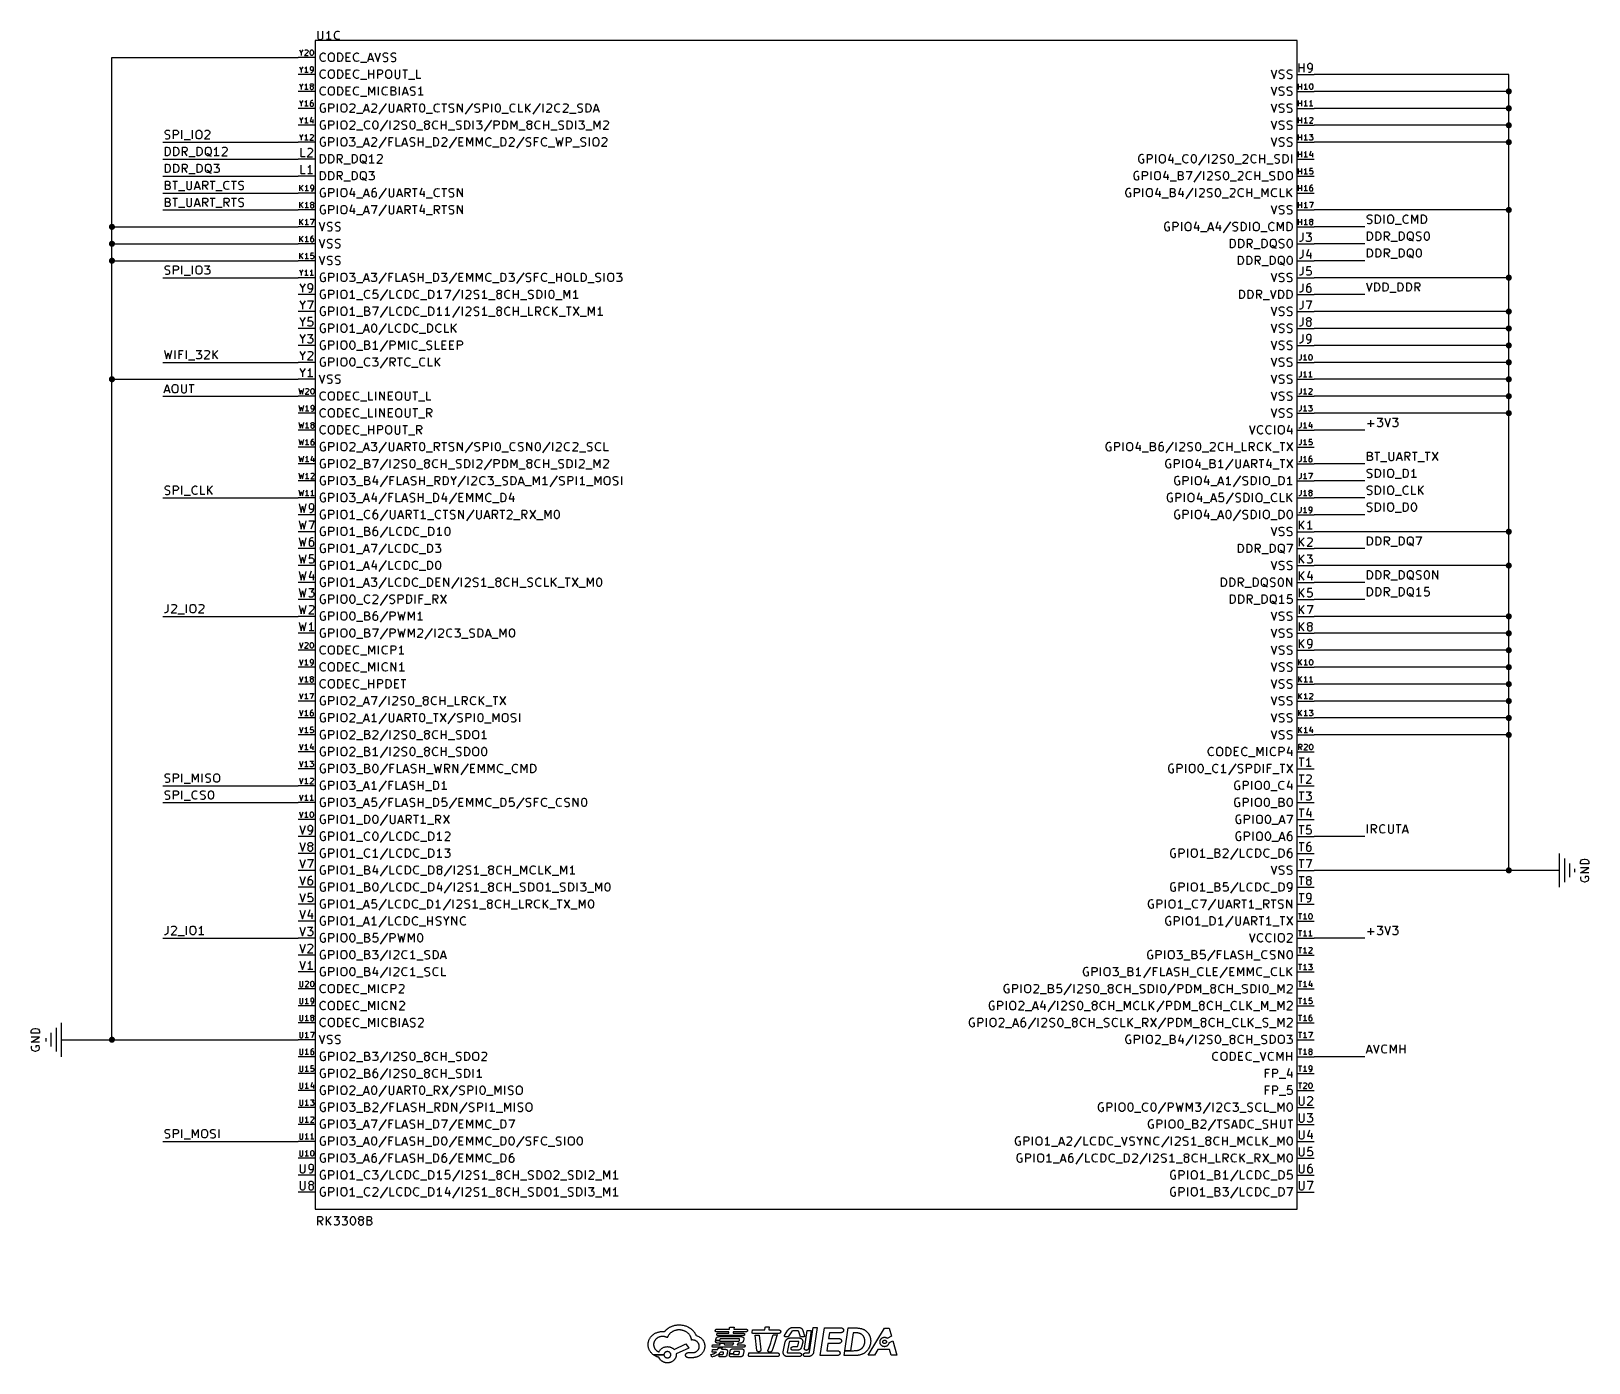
# Model space of a CAD drawing. Header units: millimetres. Extents: x 3 to 237, y -203 to -4.
import ezdxf

# ---------------------------------------------------------------- set-up
doc = ezdxf.new("R2010")
doc.units = ezdxf.units.MM
for name, color, linetype in [('BLUETHIRTYONE', 171, 'CONTINUOUS'), ('GREENSIXTYFIVE', 129, 'CONTINUOUS'), ('LIGHTGREEN', 92, 'CONTINUOUS'), ('LIGHTRED', 12, 'CONTINUOUS'), ('RED', 14, 'CONTINUOUS'), ('REDSIX', 19, 'CONTINUOUS')]:
    doc.layers.add(name, color=color, linetype=linetype)

msp = doc.modelspace()

# ---------------------------------------------------------------- linework, layer by layer
at = {"layer": 'BLUETHIRTYONE', "linetype": 'CONTINUOUS'}
for p, q in [((98.213, -198.6385), (98.2455, -198.6022)), ((98.2455, -198.6022), (98.2787, -198.5664)), ((98.2787, -198.5664), (98.3127, -198.5311)), ((98.3127, -198.5311), (98.3474, -198.4965)), ((98.3474, -198.4965), (98.3829, -198.4624)), ((98.3829, -198.4624), (98.4192, -198.4289)), ((98.4192, -198.4289), (98.4561, -198.396)), ((98.4561, -198.396), (98.4938, -198.3637)), ((98.4938, -198.3637), (98.5323, -198.3321)), ((98.5323, -198.3321), (98.5714, -198.3011)), ((98.5714, -198.3011), (98.6112, -198.2707)), ((98.6112, -198.2707), (98.6518, -198.2409)), ((98.6518, -198.2409), (98.693, -198.2118)), ((98.693, -198.2118), (98.7349, -198.1834)), ((98.7349, -198.1834), (98.8236, -198.1267)), ((98.8236, -198.1267), (98.9142, -198.0735)), ((98.9142, -198.0735), (99.0067, -198.0238)), ((99.0067, -198.0238), (99.1008, -197.9776)), ((99.1008, -197.9776), (99.1967, -197.9349)), ((99.1967, -197.9349), (99.2942, -197.8958)), ((99.2942, -197.8958), (99.3932, -197.8603)), ((99.3932, -197.8603), (99.4936, -197.8284)), ((99.5331, -198.6238), (99.4676, -198.6532)), ((99.4936, -197.8284), (99.5953, -197.8002)), ((99.5999, -198.5967), (99.5331, -198.6238)), ((99.5953, -197.8002), (99.6983, -197.7756)), ((99.6681, -198.5719), (99.5999, -198.5967)), ((99.7375, -198.5495), (99.6681, -198.5719)), ((99.6983, -197.7756), (99.8025, -197.7548)), ((99.8082, -198.5295), (99.7375, -198.5495)), ((99.8025, -197.7548), (99.9078, -197.7376)), ((99.8801, -198.512), (99.8082, -198.5295)), ((99.953, -198.4971), (99.8801, -198.512)), ((99.9078, -197.7376), (100.0141, -197.7243)), ((100.027, -198.4847), (99.953, -198.4971)), ((100.0141, -197.7243), (100.1214, -197.7147)), ((100.1019, -198.475), (100.027, -198.4847)), ((100.1778, -198.468), (100.1019, -198.475)), ((100.1214, -197.7147), (100.2295, -197.7089)), ((100.2545, -198.4638), (100.1778, -198.468)), ((100.2295, -197.7089), (100.3383, -197.707)), ((100.3321, -198.4624), (100.2545, -198.4638)), ((100.4222, -198.4643), (100.3321, -198.4624)), ((100.3383, -197.707), (100.464, -197.7096)), ((100.5112, -198.47), (100.4222, -198.4643)), ((100.464, -197.7096), (100.5888, -197.7174)), ((100.599, -198.4794), (100.5112, -198.47)), ((100.5888, -197.7174), (100.7126, -197.7303)), ((100.6856, -198.4925), (100.599, -198.4794)), ((100.7708, -198.5091), (100.6856, -198.4925)), ((100.7126, -197.7303), (100.8352, -197.7483)), ((100.8545, -198.5291), (100.7708, -198.5091)), ((100.8352, -197.7483), (100.9565, -197.7714)), ((100.9366, -198.5525), (100.8545, -198.5291)), ((101.0171, -198.5792), (100.9366, -198.5525)), ((100.9565, -197.7714), (101.0762, -197.7994)), ((101.0958, -198.6091), (101.0171, -198.5792)), ((101.0762, -197.7994), (101.1942, -197.8322)), ((101.1727, -198.642), (101.0958, -198.6091)), ((101.1942, -197.8322), (101.3104, -197.87)), ((101.3104, -197.87), (101.4246, -197.9125)), ((101.4246, -197.9125), (101.5365, -197.9597)), ((101.5365, -197.9597), (101.6461, -198.0116)), ((101.6461, -198.0116), (101.7531, -198.0681)), ((101.7531, -198.0681), (101.8574, -198.1291)), ((101.8574, -198.1291), (101.9589, -198.1947)), ((101.9589, -198.1947), (102.0573, -198.2646)), ((102.0573, -198.2646), (102.1526, -198.339)), ((102.1526, -198.339), (102.2127, -198.3892)), ((102.2127, -198.3892), (102.2708, -198.441)), ((102.2708, -198.441), (102.3271, -198.4943)), ((102.3271, -198.4943), (102.3814, -198.5491)), ((102.3814, -198.5491), (102.4337, -198.6052)), ((102.4337, -198.6052), (102.484, -198.6626)), ((105.7539, -198.6259), (105.7542, -198.62)), ((105.7542, -198.6317), (105.7539, -198.6259)), ((105.7542, -198.62), (105.7548, -198.6142)), ((105.7548, -198.6142), (105.756, -198.6085)), ((105.756, -198.6085), (105.8102, -198.3295)), ((105.8102, -198.3295), (107.8687, -198.3295)), ((107.8687, -198.3295), (107.8959, -198.1359)), ((107.8959, -198.1359), (107.8972, -198.1303)), ((107.8972, -198.1303), (107.8987, -198.1248)), ((107.8987, -198.1248), (107.9005, -198.1195)), ((107.9005, -198.1195), (107.9025, -198.1143)), ((107.9025, -198.1143), (107.9047, -198.1093)), ((107.9047, -198.1093), (107.9071, -198.1044)), ((107.9071, -198.1044), (107.9097, -198.0997)), ((107.9097, -198.0997), (107.9125, -198.0952)), ((107.9125, -198.0952), (107.9154, -198.0908)), ((107.9154, -198.0908), (107.9186, -198.0865)), ((107.9186, -198.0865), (107.9219, -198.0825)), ((107.9219, -198.0825), (107.9254, -198.0786)), ((107.9254, -198.0786), (107.929, -198.0749)), ((107.929, -198.0749), (107.9328, -198.0713)), ((107.9328, -198.0713), (107.9367, -198.0679)), ((107.9367, -198.0679), (107.9408, -198.0647)), ((107.9408, -198.0647), (107.9449, -198.0617)), ((107.9449, -198.0617), (107.9492, -198.0589)), ((107.9492, -198.0589), (107.9536, -198.0562)), ((107.9536, -198.0562), (107.9581, -198.0537)), ((107.9581, -198.0537), (107.9627, -198.0514)), ((107.9627, -198.0514), (107.9674, -198.0493)), ((107.9674, -198.0493), (107.9721, -198.0474)), ((107.9721, -198.0474), (107.9769, -198.0457)), ((107.9769, -198.0457), (107.9818, -198.0442)), ((107.9818, -198.0442), (107.9867, -198.0428)), ((107.9867, -198.0428), (107.9917, -198.0417)), ((107.9917, -198.0417), (107.9967, -198.0408)), ((107.9967, -198.0408), (108.0017, -198.0401)), ((108.0017, -198.0401), (108.0068, -198.0395)), ((108.0068, -198.0395), (108.0119, -198.0392)), ((108.0119, -198.0392), (108.017, -198.0391)), ((108.017, -198.0391), (108.564, -198.0391)), ((108.564, -198.0391), (108.5097, -198.3314)), ((108.5097, -198.3314), (110.3552, -198.3314)), ((110.3552, -198.3314), (110.3677, -198.3317)), ((110.3677, -198.3317), (110.3799, -198.3327)), ((110.3799, -198.3327), (110.392, -198.3342)), ((110.392, -198.3342), (110.4039, -198.3364)), ((110.4039, -198.3364), (110.4155, -198.3391)), ((110.4155, -198.3391), (110.4269, -198.3424)), ((110.4269, -198.3424), (110.4381, -198.3463)), ((110.4381, -198.3463), (110.4489, -198.3507)), ((110.4489, -198.3507), (110.4595, -198.3556)), ((110.4595, -198.3556), (110.4697, -198.361)), ((110.4697, -198.361), (110.4797, -198.3669)), ((110.4797, -198.3669), (110.4893, -198.3732)), ((110.4893, -198.3732), (110.4985, -198.38)), ((110.4985, -198.38), (110.5073, -198.3873)), ((110.5073, -198.3873), (110.5158, -198.395)), ((110.5158, -198.395), (110.5238, -198.403)), ((110.5238, -198.403), (110.5314, -198.4115)), ((110.5314, -198.4115), (110.5386, -198.4203)), ((110.5386, -198.4203), (110.5453, -198.4295)), ((110.5453, -198.4295), (110.5515, -198.4391)), ((110.5515, -198.4391), (110.5573, -198.4489)), ((110.5573, -198.4489), (110.5625, -198.4591)), ((110.5625, -198.4591), (110.5672, -198.4696)), ((110.5675, -198.626), (110.5635, -198.634)), ((110.5672, -198.4696), (110.5713, -198.4803)), ((110.5712, -198.6178), (110.5675, -198.626)), ((110.5744, -198.6095), (110.5712, -198.6178)), ((110.5713, -198.4803), (110.5749, -198.4913)), ((110.5772, -198.6009), (110.5744, -198.6095)), ((110.5749, -198.4913), (110.5779, -198.5026)), ((110.5795, -198.5922), (110.5772, -198.6009)), ((110.5779, -198.5026), (110.5803, -198.5141)), ((110.5814, -198.5833), (110.5795, -198.5922)), ((110.5803, -198.5141), (110.5821, -198.5258)), ((110.5828, -198.5743), (110.5814, -198.5833)), ((110.5821, -198.5258), (110.5833, -198.5376)), ((110.5836, -198.5619), (110.5828, -198.5743)), ((110.5833, -198.5376), (110.5838, -198.5497)), ((110.5838, -198.5497), (110.5836, -198.5619)), ((111.2738, -198.8552), (111.3135, -198.4662)), ((111.3135, -198.4662), (113.159, -198.4643)), ((113.159, -198.4643), (113.2279, -198.098)), ((113.2279, -198.098), (113.2289, -198.092)), ((113.2289, -198.092), (113.2301, -198.0861)), ((113.2301, -198.0861), (113.2316, -198.0803)), ((113.2316, -198.0803), (113.2333, -198.0746)), ((113.2333, -198.0746), (113.2354, -198.0691)), ((113.2354, -198.0691), (113.2377, -198.0637)), ((113.2377, -198.0637), (113.2402, -198.0584)), ((113.2402, -198.0584), (113.243, -198.0532)), ((113.243, -198.0532), (113.246, -198.0482)), ((113.246, -198.0482), (113.2492, -198.0434)), ((113.2492, -198.0434), (113.2527, -198.0387)), ((113.2527, -198.0387), (113.2564, -198.0342)), ((113.2564, -198.0342), (113.2603, -198.0298)), ((113.2603, -198.0298), (113.2643, -198.0256)), ((113.2643, -198.0256), (113.2686, -198.0216)), ((113.2686, -198.0216), (113.2731, -198.0178)), ((113.2731, -198.0178), (113.2777, -198.0141)), ((113.2777, -198.0141), (113.2825, -198.0107)), ((113.2825, -198.0107), (113.2875, -198.0074)), ((113.2875, -198.0074), (113.2926, -198.0044)), ((113.2926, -198.0044), (113.2979, -198.0016)), ((113.2979, -198.0016), (113.3033, -197.9989)), ((113.3033, -197.9989), (113.3089, -197.9966)), ((113.3089, -197.9966), (113.3145, -197.9944)), ((113.3145, -197.9944), (113.3203, -197.9925)), ((113.3203, -197.9925), (113.3262, -197.9908)), ((113.3262, -197.9908), (113.3323, -197.9893)), ((113.3323, -197.9893), (113.3384, -197.9881)), ((113.3384, -197.9881), (113.3446, -197.9872)), ((113.3446, -197.9872), (113.3509, -197.9865)), ((113.3509, -197.9865), (113.3572, -197.9861)), ((113.3572, -197.9861), (113.3636, -197.986)), ((113.3636, -197.986), (113.372, -197.986)), ((113.372, -197.986), (113.8459, -197.986)), ((113.8459, -197.986), (113.7666, -198.4643)), ((113.7666, -198.4643), (115.2802, -198.4643)), ((115.2802, -198.4643), (115.2961, -198.4646)), ((115.2961, -198.4646), (115.3118, -198.4657)), ((115.3118, -198.4657), (115.3273, -198.4674)), ((115.3273, -198.4674), (115.3425, -198.4699)), ((115.3425, -198.4699), (115.3575, -198.4731)), ((115.3575, -198.4731), (115.3721, -198.477)), ((115.3721, -198.477), (115.3863, -198.4815)), ((115.3863, -198.4815), (115.4002, -198.4868)), ((115.4002, -198.4868), (115.4137, -198.4927)), ((115.4137, -198.4927), (115.4268, -198.4994)), ((115.4268, -198.4994), (115.4394, -198.5067)), ((115.4394, -198.5067), (115.4516, -198.5147)), ((115.4516, -198.5147), (115.4633, -198.5234)), ((115.4633, -198.5234), (115.4745, -198.5327)), ((115.4745, -198.5327), (115.4851, -198.5428)), ((115.4851, -198.5428), (115.4952, -198.5535)), ((115.4952, -198.5535), (115.5047, -198.564)), ((115.5047, -198.564), (115.5134, -198.5749)), ((115.5134, -198.5749), (115.5215, -198.5861)), ((115.5215, -198.5861), (115.5288, -198.5978)), ((115.5288, -198.5978), (115.5354, -198.6097)), ((115.5354, -198.6097), (115.5414, -198.622)), ((115.5414, -198.622), (115.5466, -198.6346)), ((116.1257, -199.3126), (116.656, -198.5079)), ((116.656, -198.5079), (116.6727, -198.4823)), ((116.6727, -198.4823), (116.6899, -198.4574)), ((116.6899, -198.4574), (116.7077, -198.4332)), ((116.7077, -198.4332), (116.726, -198.4097)), ((116.726, -198.4097), (116.7449, -198.387)), ((116.7449, -198.387), (116.7642, -198.3649)), ((116.7642, -198.3649), (116.7841, -198.3437)), ((116.7841, -198.3437), (116.8045, -198.3231)), ((116.8045, -198.3231), (116.8254, -198.3033)), ((116.8254, -198.3033), (116.8468, -198.2842)), ((116.8468, -198.2842), (116.8687, -198.2658)), ((116.8687, -198.2658), (116.8911, -198.2482)), ((116.8911, -198.2482), (116.9141, -198.2314)), ((116.9141, -198.2314), (116.9375, -198.2152)), ((116.9375, -198.2152), (116.9614, -198.1999)), ((116.9614, -198.1999), (116.9858, -198.1853)), ((116.9858, -198.1853), (117.0094, -198.1725)), ((117.0094, -198.1725), (117.0338, -198.1605)), ((117.0338, -198.1605), (117.0591, -198.1494)), ((117.0591, -198.1494), (117.0852, -198.139)), ((117.0852, -198.139), (117.1121, -198.1295)), ((117.1121, -198.1295), (117.1399, -198.1208)), ((117.1399, -198.1208), (117.1686, -198.1129)), ((117.1686, -198.1129), (117.198, -198.1058)), ((117.198, -198.1058), (117.2283, -198.0995)), ((117.2283, -198.0995), (117.2593, -198.0941)), ((117.2593, -198.0941), (117.2911, -198.0895)), ((117.2911, -198.0895), (117.3238, -198.0857)), ((117.3238, -198.0857), (117.3572, -198.0828)), ((117.3572, -198.0828), (117.3913, -198.0807)), ((117.3836, -198.6274), (117.373, -198.6284)), ((117.3944, -198.6266), (117.3836, -198.6274)), ((117.3913, -198.0807), (117.4262, -198.0794)), ((117.4055, -198.626), (117.3944, -198.6266)), ((117.4168, -198.6257), (117.4055, -198.626)), ((117.4284, -198.6256), (117.4168, -198.6257)), ((117.4262, -198.0794), (117.4618, -198.079)), ((118.109, -198.6256), (117.4284, -198.6256)), ((117.4618, -198.079), (118.1424, -198.079)), ((118.1296, -198.6259), (118.109, -198.6256)), ((118.1394, -198.6264), (118.1296, -198.6259)), ((118.1488, -198.627), (118.1394, -198.6264)), ((118.1424, -198.079), (118.1795, -198.0794)), ((118.1579, -198.6277), (118.1488, -198.627)), ((118.1666, -198.6287), (118.1579, -198.6277)), ((118.1795, -198.0794), (118.2155, -198.0807)), ((118.2155, -198.0807), (118.2504, -198.0828)), ((118.2504, -198.0828), (118.2843, -198.0857)), ((118.2843, -198.0857), (118.3172, -198.0894)), ((118.3172, -198.0894), (118.3491, -198.094)), ((118.3491, -198.094), (118.38, -198.0994)), ((118.38, -198.0994), (118.4099, -198.1055)), ((118.4099, -198.1055), (118.4389, -198.1125)), ((118.4389, -198.1125), (118.467, -198.1203)), ((118.467, -198.1203), (118.4941, -198.1289)), ((118.4941, -198.1289), (118.5203, -198.1382)), ((118.5203, -198.1382), (118.5456, -198.1484)), ((118.5456, -198.1484), (118.5701, -198.1593)), ((118.5701, -198.1593), (118.5936, -198.1709)), ((118.5936, -198.1709), (118.6164, -198.1834)), ((118.6164, -198.1834), (118.6268, -198.191)), ((118.6268, -198.191), (118.6458, -198.205)), ((118.6458, -198.205), (118.6643, -198.2201)), ((118.6643, -198.2201), (118.6823, -198.2363)), ((118.6823, -198.2363), (118.7, -198.2534)), ((118.7, -198.2534), (118.7171, -198.2716)), ((118.7171, -198.2716), (118.7338, -198.2908)), ((118.7338, -198.2908), (118.7501, -198.311)), ((118.7501, -198.311), (118.7659, -198.3321)), ((118.7659, -198.3321), (118.7812, -198.3542)), ((118.7812, -198.3542), (118.7961, -198.3772)), ((118.7961, -198.3772), (118.8105, -198.4012)), ((118.8105, -198.4012), (118.8244, -198.4261)), ((118.8244, -198.4261), (118.8378, -198.4519)), ((118.8378, -198.4519), (118.8508, -198.4785)), ((118.8508, -198.4785), (118.8633, -198.5061)), ((118.8633, -198.5061), (118.8752, -198.5345)), ((118.8752, -198.5345), (118.8773, -198.5383)), ((118.8773, -198.5383), (119.1299, -199.3354)), ((119.1091, -201.239), (119.5287, -198.5516)), ((119.5287, -198.5516), (120.1383, -198.5516)), ((120.1383, -198.5516), (119.7145, -201.277)), ((119.9066, -201.7458), (120.4222, -198.1131)), ((120.4222, -198.1131), (121.0256, -198.1131)), ((121.0256, -198.1131), (120.5016, -201.7875)), ((121.4912, -202.3076), (122.1175, -198.1454)), ((122.1175, -198.1454), (124.5873, -198.1454)), ((124.5873, -198.1454), (124.6081, -198.1459)), ((124.6081, -198.1459), (124.6286, -198.1473)), ((124.6286, -198.1473), (124.6489, -198.1497)), ((124.6489, -198.1497), (124.6688, -198.1529)), ((124.6688, -198.1529), (124.6884, -198.157)), ((124.6884, -198.157), (124.7076, -198.162)), ((124.7076, -198.162), (124.7264, -198.1678)), ((124.7264, -198.1678), (124.7448, -198.1745)), ((124.7448, -198.1745), (124.7628, -198.1819)), ((124.7628, -198.1819), (124.7802, -198.1901)), ((124.7802, -198.1901), (124.7972, -198.199)), ((124.7972, -198.199), (124.8137, -198.2087)), ((124.8137, -198.2087), (124.8296, -198.219)), ((124.8296, -198.219), (124.8449, -198.23)), ((124.8449, -198.23), (124.8597, -198.2417)), ((124.8597, -198.2417), (124.8738, -198.2541)), ((124.8738, -198.2541), (124.8873, -198.267)), ((124.8873, -198.267), (124.9001, -198.2805)), ((124.9001, -198.2805), (124.9122, -198.2946)), ((124.9122, -198.2946), (124.9235, -198.3092)), ((124.9235, -198.3092), (124.9342, -198.3244)), ((124.9342, -198.3244), (124.944, -198.3401)), ((124.944, -198.3401), (124.9531, -198.3562)), ((124.9531, -198.3562), (124.9613, -198.3728)), ((124.9613, -198.3728), (124.9687, -198.3898)), ((124.9687, -198.3898), (124.9752, -198.4073)), ((124.9752, -198.4073), (124.9808, -198.4251)), ((124.9816, -198.6112), (124.9761, -198.6287)), ((124.9808, -198.4251), (124.9854, -198.4433)), ((124.9861, -198.5934), (124.9816, -198.6112)), ((124.9854, -198.4433), (124.9892, -198.4618)), ((124.9897, -198.5753), (124.9861, -198.5934)), ((124.9892, -198.4618), (124.9919, -198.4807)), ((124.9923, -198.5569), (124.9897, -198.5753)), ((124.9919, -198.4807), (124.9937, -198.4999)), ((124.9938, -198.5382), (124.9923, -198.5569)), ((124.9937, -198.4999), (124.9944, -198.5193)), ((124.9944, -198.5193), (124.9938, -198.5382)), ((125.1834, -201.5826), (125.7, -198.1492)), ((125.7, -198.1492), (126.4245, -198.1492)), ((126.4245, -198.1492), (126.55, -198.15)), ((126.55, -198.15), (126.6715, -198.1526)), ((126.6715, -198.1526), (126.7888, -198.1568)), ((126.7888, -198.1568), (126.9021, -198.1627)), ((126.9021, -198.1627), (127.0112, -198.1704)), ((127.0112, -198.1704), (127.1163, -198.1797)), ((127.1163, -198.1797), (127.2172, -198.1908)), ((127.2172, -198.1908), (127.3141, -198.2035)), ((127.3141, -198.2035), (127.4069, -198.218)), ((127.4069, -198.218), (127.4956, -198.2342)), ((127.4956, -198.2342), (127.5802, -198.2521)), ((127.5802, -198.2521), (127.6607, -198.2717)), ((127.6607, -198.2717), (127.7372, -198.293)), ((127.7372, -198.293), (127.8096, -198.3161)), ((127.8096, -198.3161), (127.878, -198.3409)), ((127.878, -198.3409), (127.9422, -198.3675)), ((127.9422, -198.3675), (128.0038, -198.3958)), ((128.0038, -198.3958), (128.0639, -198.4262)), ((128.0639, -198.4262), (128.1225, -198.4585)), ((128.1225, -198.4585), (128.1798, -198.4927)), ((128.1798, -198.4927), (128.2356, -198.5289)), ((128.2356, -198.5289), (128.2899, -198.5671)), ((128.2899, -198.5671), (128.3428, -198.6072)), ((128.3428, -198.6072), (128.3942, -198.6493)), ((128.7063, -202.2696), (131.1302, -198.191)), ((131.1302, -198.191), (131.84, -198.191)), ((131.84, -198.191), (132.1761, -199.4189)), ((95.6722, -200.6659), (95.6749, -200.5677)), ((95.6746, -200.7574), (95.6722, -200.6659)), ((95.6815, -200.8483), (95.6746, -200.7574)), ((95.6749, -200.5677), (95.6828, -200.4703)), ((95.6929, -200.9385), (95.6815, -200.8483)), ((95.6828, -200.4703), (95.6959, -200.3739)), ((95.7089, -201.0279), (95.6929, -200.9385)), ((95.6959, -200.3739), (95.7142, -200.2787)), ((95.7142, -200.2787), (95.7375, -200.1847)), ((95.7375, -200.1847), (95.7658, -200.0921)), ((95.7658, -200.0921), (95.7991, -200.0011)), ((95.7991, -200.0011), (95.8372, -199.9117)), ((95.8372, -199.9117), (95.8801, -199.8241)), ((95.8801, -199.8241), (95.9277, -199.7384)), ((95.9277, -199.7384), (95.98, -199.6548)), ((95.98, -199.6548), (96.0369, -199.5734)), ((96.0369, -199.5734), (96.0983, -199.4944)), ((96.0983, -199.4944), (96.1642, -199.4179)), ((96.1642, -199.4179), (96.2344, -199.3439)), ((96.2344, -199.3439), (96.309, -199.2728)), ((96.309, -199.2728), (96.3869, -199.2047)), ((96.3869, -199.2047), (96.4679, -199.1406)), ((96.4679, -199.1406), (96.5519, -199.0805)), ((96.5007, -200.6034), (96.499, -200.6659)), ((96.499, -200.6659), (96.4999, -200.7124)), ((96.4999, -200.7124), (96.5028, -200.7586)), ((96.5059, -200.5418), (96.5007, -200.6034)), ((96.5028, -200.7586), (96.5075, -200.8042)), ((96.5144, -200.481), (96.5059, -200.5418)), ((96.5075, -200.8042), (96.5141, -200.8493)), ((96.5141, -200.8493), (96.5224, -200.8939)), ((96.5262, -200.4212), (96.5144, -200.481)), ((96.5224, -200.8939), (96.5325, -200.9379)), ((96.5411, -200.3625), (96.5262, -200.4212)), ((96.5325, -200.9379), (96.5444, -200.9813)), ((96.5592, -200.3048), (96.5411, -200.3625)), ((96.5519, -199.0805), (96.6386, -199.0246)), ((96.5802, -200.2483), (96.5592, -200.3048)), ((96.6042, -200.1931), (96.5802, -200.2483)), ((96.631, -200.1393), (96.6042, -200.1931)), ((96.6605, -200.0868), (96.631, -200.1393)), ((96.6386, -199.0246), (96.7279, -198.9728)), ((96.6927, -200.0359), (96.6605, -200.0868)), ((96.7275, -199.9865), (96.6927, -200.0359)), ((96.7649, -199.9388), (96.7275, -199.9865)), ((96.7279, -198.9728), (96.8197, -198.9253)), ((96.8046, -199.8928), (96.7649, -199.9388)), ((96.8466, -199.8486), (96.8046, -199.8928)), ((96.8197, -198.9253), (96.9139, -198.8821)), ((96.891, -199.8063), (96.8466, -199.8486)), ((96.9374, -199.766), (96.891, -199.8063)), ((96.9139, -198.8821), (97.0102, -198.8431)), ((96.986, -199.7277), (96.9374, -199.766)), ((97.0365, -199.6915), (96.986, -199.7277)), ((97.0102, -198.8431), (97.1086, -198.8086)), ((97.089, -199.6576), (97.0365, -199.6915)), ((97.1433, -199.6259), (97.089, -199.6576)), ((97.1086, -198.8086), (97.2088, -198.7785)), ((97.1994, -199.5965), (97.1433, -199.6259)), ((97.2571, -199.5696), (97.1994, -199.5965)), ((97.2088, -198.7785), (97.3108, -198.7529)), ((97.3163, -199.5452), (97.2571, -199.5696)), ((97.3108, -198.7529), (97.4144, -198.7318)), ((97.3771, -199.5233), (97.3163, -199.5452)), ((97.4393, -199.5041), (97.3771, -199.5233)), ((97.4144, -198.7318), (97.5193, -198.7153)), ((97.5028, -199.4877), (97.4393, -199.5041)), ((97.5675, -199.4741), (97.5028, -199.4877)), ((97.5193, -198.7153), (97.6256, -198.7034)), ((97.6334, -199.4633), (97.5675, -199.4741)), ((97.6256, -198.7034), (97.733, -198.6963)), ((97.7004, -199.4556), (97.6334, -199.4633)), ((97.7684, -199.4509), (97.7004, -199.4556)), ((97.733, -198.6963), (97.8414, -198.6939)), ((97.8372, -199.4493), (97.7684, -199.4509)), ((97.8859, -199.4501), (97.8372, -199.4493)), ((97.8414, -198.6939), (97.8804, -198.6942)), ((97.8804, -198.6942), (97.9193, -198.695)), ((97.9342, -199.4524), (97.8859, -199.4501)), ((97.9193, -198.695), (97.9581, -198.6964)), ((97.9819, -199.4562), (97.9342, -199.4524)), ((97.9581, -198.6964), (97.9967, -198.6984)), ((98.0292, -199.4615), (97.9819, -199.4562)), ((97.9967, -198.6984), (98.0352, -198.701)), ((98.0759, -199.4683), (98.0292, -199.4615)), ((98.0352, -198.701), (98.0736, -198.7043)), ((98.0736, -198.7043), (98.112, -198.7083)), ((98.122, -199.4765), (98.0759, -199.4683)), ((98.112, -198.7083), (98.1504, -198.7129)), ((98.1676, -199.4862), (98.122, -199.4765)), ((98.1504, -198.7129), (98.1813, -198.6754)), ((98.2125, -199.4972), (98.1676, -199.4862)), ((98.1813, -198.6754), (98.213, -198.6385)), ((98.2568, -199.5096), (98.2125, -199.4972)), ((98.3004, -199.5234), (98.2568, -199.5096)), ((98.3434, -199.5385), (98.3004, -199.5234)), ((98.3856, -199.555), (98.3434, -199.5385)), ((98.4272, -199.5727), (98.3856, -199.555)), ((98.4679, -199.5917), (98.4272, -199.5727)), ((98.5079, -199.6119), (98.4679, -199.5917)), ((98.547, -199.6334), (98.5079, -199.6119)), ((98.5717, -199.5701), (98.547, -199.6334)), ((98.5989, -199.5079), (98.5717, -199.5701)), ((98.6287, -199.447), (98.5989, -199.5079)), ((98.661, -199.3874), (98.6287, -199.447)), ((98.6957, -199.3292), (98.661, -199.3874)), ((98.7328, -199.2723), (98.6957, -199.3292)), ((98.7722, -199.2169), (98.7328, -199.2723)), ((98.8139, -199.163), (98.7722, -199.2169)), ((98.8578, -199.1106), (98.8139, -199.163)), ((98.9038, -199.0599), (98.8578, -199.1106)), ((98.9518, -199.0108), (98.9038, -199.0599)), ((99.0019, -198.9634), (98.9518, -199.0108)), ((99.054, -198.9179), (99.0019, -198.9634)), ((99.1079, -198.8741), (99.054, -198.9179)), ((99.1636, -198.8323), (99.1079, -198.8741)), ((99.2211, -198.7924), (99.1636, -198.8323)), ((99.2803, -198.7544), (99.2211, -198.7924)), ((99.3412, -198.7186), (99.2803, -198.7544)), ((99.4037, -198.6848), (99.3412, -198.7186)), ((99.4676, -198.6532), (99.4037, -198.6848)), ((99.5617, -201.389), (101.353, -200.533)), ((101.2476, -198.678), (101.1727, -198.642)), ((101.3205, -198.717), (101.2476, -198.678)), ((101.3913, -198.7588), (101.3205, -198.717)), ((101.353, -200.533), (101.7621, -201.1783)), ((101.4598, -198.8033), (101.3913, -198.7588)), ((101.5259, -198.8505), (101.4598, -198.8033)), ((101.5896, -198.9003), (101.5259, -198.8505)), ((101.6509, -198.9526), (101.5896, -198.9003)), ((101.7094, -199.0073), (101.6509, -198.9526)), ((101.7653, -199.0644), (101.7094, -199.0073)), ((101.8184, -199.1237), (101.7653, -199.0644)), ((101.8685, -199.1851), (101.8184, -199.1237)), ((101.9156, -199.2486), (101.8685, -199.1851)), ((101.9597, -199.3141), (101.9156, -199.2486)), ((102.0005, -199.3815), (101.9597, -199.3141)), ((102.038, -199.4508), (102.0005, -199.3815)), ((102.0722, -199.5217), (102.038, -199.4508)), ((102.1029, -199.5943), (102.0722, -199.5217)), ((102.13, -199.6684), (102.1029, -199.5943)), ((102.1534, -199.744), (102.13, -199.6684)), ((102.173, -199.821), (102.1534, -199.744)), ((102.1888, -199.8993), (102.173, -199.821)), ((102.2006, -199.9788), (102.1888, -199.8993)), ((102.2131, -199.9776), (102.2006, -199.9788)), ((102.2257, -199.9766), (102.2131, -199.9776)), ((102.2383, -199.9759), (102.2257, -199.9766)), ((102.2509, -199.9755), (102.2383, -199.9759)), ((102.2637, -199.9752), (102.2509, -199.9755)), ((102.2766, -199.9751), (102.2637, -199.9752)), ((102.3029, -199.975), (102.2766, -199.9751)), ((102.3569, -199.9762), (102.3029, -199.975)), ((102.4103, -199.9799), (102.3569, -199.9762)), ((102.4628, -199.986), (102.4103, -199.9799)), ((102.5145, -199.9944), (102.4628, -199.986)), ((102.484, -198.6626), (102.5324, -198.7213)), ((102.5653, -200.005), (102.5145, -199.9944)), ((102.5324, -198.7213), (102.5787, -198.7812)), ((102.6151, -200.0179), (102.5653, -200.005)), ((102.5787, -198.7812), (102.623, -198.8423)), ((102.6638, -200.0329), (102.6151, -200.0179)), ((102.623, -198.8423), (102.6652, -198.9044)), ((102.7115, -200.0499), (102.6638, -200.0329)), ((102.6652, -198.9044), (102.7054, -198.9677)), ((102.7054, -198.9677), (102.7435, -199.0319)), ((102.7579, -200.069), (102.7115, -200.0499)), ((102.7435, -199.0319), (102.7796, -199.097)), ((102.8031, -200.0901), (102.7579, -200.069)), ((102.7796, -199.097), (102.8135, -199.163)), ((102.847, -200.1131), (102.8031, -200.0901)), ((102.8135, -199.163), (102.8453, -199.2298)), ((102.8453, -199.2298), (102.8749, -199.2974)), ((102.8895, -200.1378), (102.847, -200.1131)), ((102.8749, -199.2974), (103.0149, -199.343)), ((102.9306, -200.1644), (102.8895, -200.1378)), ((102.9702, -200.1927), (102.9306, -200.1644)), ((103.0082, -200.2227), (102.9702, -200.1927)), ((103.0445, -200.2542), (103.0082, -200.2227)), ((103.0149, -199.343), (103.1496, -199.3982)), ((103.0792, -200.2873), (103.0445, -200.2542)), ((103.1121, -200.3219), (103.0792, -200.2873)), ((103.1432, -200.3579), (103.1121, -200.3219)), ((103.1723, -200.3953), (103.1432, -200.3579)), ((103.1496, -199.3982), (103.2784, -199.4625)), ((103.1995, -200.4339), (103.1723, -200.3953)), ((103.2247, -200.4738), (103.1995, -200.4339)), ((103.2478, -200.5149), (103.2247, -200.4738)), ((103.2688, -200.5571), (103.2478, -200.5149)), ((103.2875, -200.6004), (103.2688, -200.5571)), ((103.2784, -199.4625), (103.4008, -199.5356)), ((103.3039, -200.6446), (103.2875, -200.6004)), ((103.318, -200.6898), (103.3039, -200.6446)), ((103.3297, -200.7359), (103.318, -200.6898)), ((103.3389, -200.7828), (103.3297, -200.7359)), ((103.3455, -200.8304), (103.3389, -200.7828)), ((103.3495, -200.8788), (103.3455, -200.8304)), ((103.3509, -200.9278), (103.3495, -200.8788)), ((103.3497, -200.9741), (103.3509, -200.9278)), ((103.4008, -199.5356), (103.5163, -199.617)), ((103.5163, -199.617), (103.6242, -199.7062)), ((103.6242, -199.7062), (103.7242, -199.8027)), ((103.7242, -199.8027), (103.8157, -199.9062)), ((103.8157, -199.9062), (103.8981, -200.0161)), ((103.8981, -200.0161), (103.9708, -200.132)), ((103.9708, -200.132), (104.0334, -200.2535)), ((104.0334, -200.2535), (104.0854, -200.38)), ((104.0854, -200.38), (104.1261, -200.5111)), ((104.1261, -200.5111), (104.1421, -200.5783)), ((104.1421, -200.5783), (104.155, -200.6464)), ((104.155, -200.6464), (104.1649, -200.7155)), ((104.1649, -200.7155), (104.1717, -200.7855)), ((104.1717, -200.7855), (104.1753, -200.8562)), ((104.1756, -200.9278), (104.1735, -201.0083)), ((104.1753, -200.8562), (104.1756, -200.9278)), ((105.2993, -200.9382), (105.2994, -200.9317)), ((105.2997, -200.9447), (105.2993, -200.9382)), ((105.2994, -200.9317), (105.2999, -200.925)), ((105.3005, -200.9511), (105.2997, -200.9447)), ((105.2999, -200.925), (105.3008, -200.9183)), ((105.3016, -200.9573), (105.3005, -200.9511)), ((105.3008, -200.9183), (105.3405, -200.6867)), ((105.3032, -200.9635), (105.3016, -200.9573)), ((105.3051, -200.9695), (105.3032, -200.9635)), ((105.3405, -200.6867), (106.4762, -200.6867)), ((105.7548, -198.6376), (105.7542, -198.6317)), ((105.7559, -198.6435), (105.7548, -198.6376)), ((105.7573, -198.6494), (105.7559, -198.6435)), ((105.7592, -198.6552), (105.7573, -198.6494)), ((105.7614, -198.661), (105.7592, -198.6552)), ((105.764, -198.6668), (105.7614, -198.661)), ((105.767, -198.6724), (105.764, -198.6668)), ((105.7702, -198.678), (105.767, -198.6724)), ((105.7739, -198.6835), (105.7702, -198.678)), ((105.7778, -198.6888), (105.7739, -198.6835)), ((105.782, -198.6941), (105.7778, -198.6888)), ((105.7865, -198.6991), (105.782, -198.6941)), ((105.7913, -198.704), (105.7865, -198.6991)), ((105.7963, -198.7087), (105.7913, -198.704)), ((105.8016, -198.7132), (105.7963, -198.7087)), ((105.8008, -200.1762), (105.8012, -200.1559)), ((105.8013, -200.1958), (105.8008, -200.1762)), ((105.8012, -200.1559), (105.8026, -200.1349)), ((105.8028, -200.2146), (105.8013, -200.1958)), ((105.8072, -198.7176), (105.8016, -198.7132)), ((105.8026, -200.1349), (105.8049, -200.1132)), ((105.8052, -200.2328), (105.8028, -200.2146)), ((105.8049, -200.1132), (105.8082, -200.0908)), ((105.8086, -200.2502), (105.8052, -200.2328)), ((105.8129, -198.7216), (105.8072, -198.7176)), ((105.8082, -200.0908), (105.8188, -200.0286)), ((105.813, -200.2669), (105.8086, -200.2502)), ((105.8189, -198.7255), (105.8129, -198.7216)), ((105.8184, -200.2829), (105.813, -200.2669)), ((105.8248, -200.2982), (105.8184, -200.2829)), ((105.8188, -200.0286), (105.8478, -199.8592)), ((105.8188, -200.0286), (106.3946, -200.0286)), ((106.3946, -200.0286), (105.8188, -200.0286)), ((105.8251, -198.729), (105.8189, -198.7255)), ((105.8321, -200.3128), (105.8248, -200.2982)), ((105.8314, -198.7323), (105.8251, -198.729)), ((105.838, -198.7353), (105.8314, -198.7323)), ((105.8405, -200.3267), (105.8321, -200.3128)), ((105.8446, -198.7381), (105.838, -198.7353)), ((105.8498, -200.3399), (105.8405, -200.3267)), ((105.8515, -198.7404), (105.8446, -198.7381)), ((105.8478, -199.8592), (105.8593, -199.8126)), ((105.8602, -200.3523), (105.8498, -200.3399)), ((105.8585, -198.7425), (105.8515, -198.7404)), ((105.8656, -198.7442), (105.8585, -198.7425)), ((105.8593, -199.8126), (105.8732, -199.769)), ((105.8716, -200.3641), (105.8602, -200.3523)), ((105.8728, -198.7455), (105.8656, -198.7442)), ((105.884, -200.3751), (105.8716, -200.3641)), ((105.8801, -198.7465), (105.8728, -198.7455)), ((105.8732, -199.769), (105.8811, -199.7482)), ((105.8875, -198.747), (105.8801, -198.7465)), ((105.8811, -199.7482), (105.8896, -199.7282)), ((105.8974, -200.3854), (105.884, -200.3751)), ((107.7999, -198.747), (105.8875, -198.747)), ((105.8896, -199.7282), (105.8987, -199.7089)), ((105.9119, -200.395), (105.8974, -200.3854)), ((105.8987, -199.7089), (105.9085, -199.6903)), ((105.9085, -199.6903), (105.9189, -199.6725)), ((105.9274, -200.4039), (105.9119, -200.395)), ((105.9189, -199.6725), (105.9299, -199.6555)), ((105.9439, -200.4121), (105.9274, -200.4039)), ((105.9299, -199.6555), (105.9415, -199.6391)), ((105.9415, -199.6391), (105.9538, -199.6235)), ((105.9615, -200.4196), (105.9439, -200.4121)), ((105.9538, -199.6235), (105.9667, -199.6087)), ((105.9802, -200.4264), (105.9615, -200.4196)), ((105.9667, -199.6087), (105.9802, -199.5946)), ((105.9796, -199.1921), (105.9799, -199.1856)), ((105.9798, -199.1986), (105.9796, -199.1921)), ((105.9803, -199.205), (105.9798, -199.1986)), ((105.9799, -199.1856), (105.9805, -199.1789)), ((105.9802, -199.5946), (105.9943, -199.5812)), ((105.9999, -200.4324), (105.9802, -200.4264)), ((105.9812, -199.2112), (105.9803, -199.205)), ((105.9805, -199.1789), (105.9814, -199.1722)), ((105.9824, -199.2174), (105.9812, -199.2112)), ((105.9814, -199.1722), (106.0211, -198.9539)), ((105.9839, -199.2234), (105.9824, -199.2174)), ((105.9858, -199.2292), (105.9839, -199.2234)), ((105.988, -199.235), (105.9858, -199.2292)), ((105.9905, -199.2405), (105.988, -199.235)), ((105.9933, -199.2459), (105.9905, -199.2405)), ((105.9965, -199.2511), (105.9933, -199.2459)), ((105.9943, -199.5812), (106.0091, -199.5686)), ((105.9999, -199.2562), (105.9965, -199.2511)), ((106.0036, -199.261), (105.9999, -199.2562)), ((106.0207, -200.4377), (105.9999, -200.4324)), ((106.0075, -199.2657), (106.0036, -199.261)), ((106.0118, -199.2701), (106.0075, -199.2657)), ((106.0091, -199.5686), (106.0245, -199.5568)), ((106.0163, -199.2743), (106.0118, -199.2701)), ((106.021, -199.2783), (106.0163, -199.2743)), ((106.0425, -200.4424), (106.0207, -200.4377)), ((106.0261, -199.282), (106.021, -199.2783)), ((106.0211, -198.9539), (107.7602, -198.9539)), ((106.0245, -199.5568), (106.0405, -199.5457)), ((106.0313, -199.2855), (106.0261, -199.282)), ((106.0368, -199.2887), (106.0313, -199.2855)), ((106.0425, -199.2917), (106.0368, -199.2887)), ((106.0405, -199.5457), (106.0571, -199.5353)), ((106.0484, -199.2944), (106.0425, -199.2917)), ((106.0654, -200.4463), (106.0425, -200.4424)), ((106.0545, -199.2968), (106.0484, -199.2944)), ((106.0608, -199.299), (106.0545, -199.2968)), ((106.0571, -199.5353), (106.0744, -199.5257)), ((106.0673, -199.3008), (106.0608, -199.299)), ((106.0895, -200.4495), (106.0654, -200.4463)), ((106.074, -199.3023), (106.0673, -199.3008)), ((106.0809, -199.3035), (106.074, -199.3023)), ((106.0744, -199.5257), (106.0923, -199.5169)), ((106.088, -199.3043), (106.0809, -199.3035)), ((106.0952, -199.3049), (106.088, -199.3043)), ((106.1146, -200.452), (106.0895, -200.4495)), ((106.0923, -199.5169), (106.1108, -199.5088)), ((106.1025, -199.305), (106.0952, -199.3049)), ((109.9544, -199.305), (106.1025, -199.305)), ((106.1108, -199.5088), (106.1299, -199.5015)), ((106.1408, -200.4538), (106.1146, -200.452)), ((106.1299, -199.5015), (106.1496, -199.4949)), ((106.1681, -200.4548), (106.1408, -200.4538)), ((106.1496, -199.4949), (106.17, -199.4891)), ((106.1965, -200.4552), (106.1681, -200.4548)), ((106.17, -199.4891), (106.191, -199.4841)), ((106.191, -199.4841), (106.2126, -199.4799)), ((106.3969, -200.4552), (106.1965, -200.4552)), ((106.2126, -199.4799), (106.2349, -199.4764)), ((106.2349, -199.4764), (106.2577, -199.4737)), ((106.2577, -199.4737), (106.2812, -199.4717)), ((106.2812, -199.4717), (106.3054, -199.4705)), ((106.3054, -199.4705), (106.3301, -199.4702)), ((106.3301, -199.4702), (109.6203, -199.4702)), ((106.3947, -200.0204), (106.3946, -200.0286)), ((106.3946, -200.0286), (106.3948, -200.0365)), ((106.3952, -200.0119), (106.3947, -200.0204)), ((106.3948, -200.0365), (106.3953, -200.0441)), ((106.3959, -200.0031), (106.3952, -200.0119)), ((106.3953, -200.0441), (106.396, -200.0514)), ((106.3969, -199.994), (106.3959, -200.0031)), ((106.396, -200.0514), (106.3971, -200.0585)), ((106.4094, -199.9086), (106.3969, -199.994)), ((106.4017, -200.4812), (106.3969, -200.4552)), ((106.3969, -200.4552), (107.065, -200.4552)), ((107.065, -200.4552), (106.3969, -200.4552)), ((106.3971, -200.0585), (106.3984, -200.0652)), ((106.3984, -200.0652), (106.4001, -200.0716)), ((106.4001, -200.0716), (106.402, -200.0778)), ((106.4066, -200.5054), (106.4017, -200.4812)), ((106.402, -200.0778), (106.4042, -200.0836)), ((106.4042, -200.0836), (106.4066, -200.0892)), ((106.4066, -200.0892), (106.4094, -200.0944)), ((106.4117, -200.5279), (106.4066, -200.5054)), ((106.4107, -199.902), (106.4094, -199.9086)), ((106.4094, -200.0944), (106.4124, -200.0994)), ((106.4123, -199.8956), (106.4107, -199.902)), ((106.4167, -200.5491), (106.4117, -200.5279)), ((106.414, -199.8895), (106.4123, -199.8956)), ((106.4124, -200.0994), (106.4157, -200.1041)), ((106.416, -199.8837), (106.414, -199.8895)), ((106.4157, -200.1041), (106.4192, -200.1085)), ((106.4183, -199.8782), (106.416, -199.8837)), ((106.4366, -200.626), (106.4167, -200.5491)), ((106.4208, -199.8729), (106.4183, -199.8782)), ((106.4192, -200.1085), (106.4231, -200.1126)), ((106.4235, -199.8678), (106.4208, -199.8729)), ((106.4231, -200.1126), (106.4272, -200.1164)), ((106.4264, -199.863), (106.4235, -199.8678)), ((106.4295, -199.8585), (106.4264, -199.863)), ((106.4272, -200.1164), (106.4315, -200.1199)), ((106.4329, -199.8542), (106.4295, -199.8585)), ((106.4315, -200.1199), (106.4361, -200.1232)), ((106.4365, -199.8501), (106.4329, -199.8542)), ((106.4361, -200.1232), (106.441, -200.1261)), ((106.4403, -199.8463), (106.4365, -199.8501)), ((106.4414, -200.6352), (106.4366, -200.626)), ((106.4442, -199.8426), (106.4403, -199.8463)), ((106.441, -200.1261), (106.4461, -200.1288)), ((106.4463, -200.6443), (106.4414, -200.6352)), ((106.4484, -199.8393), (106.4442, -199.8426)), ((106.4461, -200.1288), (106.4515, -200.1312)), ((106.4513, -200.6531), (106.4463, -200.6443)), ((106.4528, -199.8361), (106.4484, -199.8393)), ((106.4564, -200.6613), (106.4513, -200.6531)), ((106.4515, -200.1312), (106.4571, -200.1333)), ((106.4574, -199.8331), (106.4528, -199.8361)), ((106.4615, -200.669), (106.4564, -200.6613)), ((106.4571, -200.1333), (106.463, -200.1351)), ((106.4622, -199.8304), (106.4574, -199.8331)), ((106.464, -200.6726), (106.4615, -200.669)), ((106.4672, -199.8279), (106.4622, -199.8304)), ((106.463, -200.1351), (106.4691, -200.1366)), ((106.4665, -200.6759), (106.464, -200.6726)), ((106.469, -200.679), (106.4665, -200.6759)), ((106.4724, -199.8255), (106.4672, -199.8279)), ((106.4714, -200.6819), (106.469, -200.679)), ((106.4691, -200.1366), (106.4755, -200.1379)), ((106.4739, -200.6844), (106.4714, -200.6819)), ((106.4778, -199.8234), (106.4724, -199.8255)), ((106.4762, -200.6867), (106.4739, -200.6844)), ((106.4755, -200.1379), (106.4821, -200.1389)), ((106.4833, -199.8215), (106.4778, -199.8234)), ((106.4821, -200.1389), (106.489, -200.1396)), ((106.489, -199.8197), (106.4833, -199.8215)), ((106.4949, -199.8181), (106.489, -199.8197)), ((106.489, -200.1396), (106.4961, -200.14)), ((106.501, -199.8168), (106.4949, -199.8181)), ((106.4961, -200.14), (106.5034, -200.1401)), ((106.5073, -199.8156), (106.501, -199.8168)), ((106.5034, -200.1401), (109.232, -200.1401)), ((106.5137, -199.8145), (106.5073, -199.8156)), ((106.527, -199.813), (106.5137, -199.8145)), ((106.541, -199.8121), (106.527, -199.813)), ((106.5556, -199.8118), (106.541, -199.8121)), ((109.2842, -199.8118), (106.5556, -199.8118)), ((107.065, -200.4552), (107.0848, -200.5321)), ((108.5097, -200.4552), (107.065, -200.4552)), ((107.0848, -200.5321), (107.0899, -200.5533)), ((107.0899, -200.5533), (107.0949, -200.5758)), ((107.0949, -200.5758), (107.0999, -200.6)), ((107.0999, -200.6), (107.1046, -200.626)), ((107.1046, -200.626), (107.1094, -200.6352)), ((107.1094, -200.6352), (107.1144, -200.6443)), ((107.1144, -200.6443), (107.1194, -200.6531)), ((107.1194, -200.6531), (107.1245, -200.6613)), ((107.1245, -200.6613), (107.127, -200.6653)), ((107.127, -200.6653), (107.1296, -200.669)), ((107.1296, -200.669), (107.1321, -200.6726)), ((107.1321, -200.6726), (107.1346, -200.6759)), ((107.1346, -200.6759), (107.1371, -200.679)), ((107.1371, -200.679), (107.1395, -200.6819)), ((107.1395, -200.6819), (107.1419, -200.6844)), ((107.1419, -200.6844), (107.1443, -200.6867)), ((107.1443, -200.6867), (108.3615, -200.6867)), ((107.7602, -198.9539), (107.7999, -198.747)), ((108.3615, -200.6867), (108.3675, -200.6819)), ((108.3675, -200.6819), (108.3743, -200.6759)), ((108.3743, -200.6759), (108.3817, -200.669)), ((108.3817, -200.669), (108.3856, -200.6653)), ((108.3856, -200.6653), (108.3894, -200.6613)), ((108.3894, -200.6613), (108.3932, -200.6573)), ((108.3932, -200.6573), (108.3969, -200.6531)), ((108.3969, -200.6531), (108.4005, -200.6487)), ((108.4005, -200.6487), (108.404, -200.6443)), ((108.404, -200.6443), (108.4073, -200.6398)), ((108.4073, -200.6398), (108.4104, -200.6352)), ((108.4104, -200.6352), (108.4132, -200.6306)), ((108.4132, -200.6306), (108.4157, -200.626)), ((108.4554, -198.7451), (108.4157, -198.952)), ((108.4157, -198.952), (109.9544, -198.952)), ((108.4157, -200.626), (108.4259, -200.6119)), ((108.4259, -200.6119), (108.4363, -200.5964)), ((108.4363, -200.5964), (108.4469, -200.5791)), ((108.4469, -200.5791), (108.458, -200.5598)), ((110.3552, -198.7451), (108.4554, -198.7451)), ((108.458, -200.5598), (108.4697, -200.5381)), ((108.4697, -200.5381), (108.4821, -200.5136)), ((108.4821, -200.5136), (108.4954, -200.4861)), ((108.4954, -200.4861), (108.5097, -200.4552)), ((109.0369, -200.6819), (109.0316, -200.6867)), ((109.0316, -200.6867), (110.0212, -200.6867)), ((109.0433, -200.6759), (109.0369, -200.6819)), ((109.0504, -200.669), (109.0433, -200.6759)), ((109.0542, -200.6653), (109.0504, -200.669)), ((109.058, -200.6613), (109.0542, -200.6653)), ((109.0618, -200.6573), (109.058, -200.6613)), ((109.0656, -200.6531), (109.0618, -200.6573)), ((109.0693, -200.6487), (109.0656, -200.6531)), ((109.073, -200.6443), (109.0693, -200.6487)), ((109.0765, -200.6398), (109.073, -200.6443)), ((109.0799, -200.6352), (109.0765, -200.6398)), ((109.083, -200.6306), (109.0799, -200.6352)), ((109.0859, -200.626), (109.083, -200.6306)), ((109.1007, -200.6), (109.0859, -200.626)), ((109.1152, -200.5758), (109.1007, -200.6)), ((109.1423, -200.5321), (109.1152, -200.5758)), ((109.1541, -200.5119), (109.1423, -200.5321)), ((109.1596, -200.5021), (109.1541, -200.5119)), ((109.1646, -200.4926), (109.1596, -200.5021)), ((109.1691, -200.4831), (109.1646, -200.4926)), ((109.1732, -200.4737), (109.1691, -200.4831)), ((109.1768, -200.4644), (109.1732, -200.4737)), ((109.1798, -200.4552), (109.1768, -200.4644)), ((109.3803, -200.4552), (109.1798, -200.4552)), ((109.232, -200.1401), (109.2407, -200.14)), ((109.2407, -200.14), (109.2492, -200.1396)), ((109.2492, -200.1396), (109.2574, -200.1388)), ((109.2574, -200.1388), (109.2654, -200.1378)), ((109.2654, -200.1378), (109.2732, -200.1365)), ((109.2732, -200.1365), (109.2807, -200.1349)), ((109.2807, -200.1349), (109.288, -200.1331)), ((109.3012, -199.8122), (109.2842, -199.8118)), ((109.288, -200.1331), (109.295, -200.1309)), ((109.295, -200.1309), (109.3018, -200.1285)), ((109.3169, -199.8135), (109.3012, -199.8122)), ((109.3018, -200.1285), (109.3084, -200.1257)), ((109.3084, -200.1257), (109.3148, -200.1227)), ((109.3148, -200.1227), (109.3209, -200.1194)), ((109.3243, -199.8144), (109.3169, -199.8135)), ((109.3209, -200.1194), (109.3268, -200.1158)), ((109.3314, -199.8155), (109.3243, -199.8144)), ((109.3268, -200.1158), (109.3324, -200.112)), ((109.3381, -199.8168), (109.3314, -199.8155)), ((109.3324, -200.112), (109.3378, -200.1078)), ((109.3378, -200.1078), (109.3429, -200.1034)), ((109.3445, -199.8184), (109.3381, -199.8168)), ((109.3429, -200.1034), (109.3479, -200.0986)), ((109.3507, -199.8201), (109.3445, -199.8184)), ((109.3479, -200.0986), (109.3525, -200.0936)), ((109.3565, -199.822), (109.3507, -199.8201)), ((109.3525, -200.0936), (109.357, -200.0883)), ((109.362, -199.8241), (109.3565, -199.822)), ((109.357, -200.0883), (109.3612, -200.0828)), ((109.3612, -200.0828), (109.3652, -200.0769)), ((109.3671, -199.8264), (109.362, -199.8241)), ((109.3652, -200.0769), (109.3689, -200.0708)), ((109.372, -199.8289), (109.3671, -199.8264)), ((109.3689, -200.0708), (109.3724, -200.0644)), ((109.3765, -199.8315), (109.372, -199.8289)), ((109.3724, -200.0644), (109.3756, -200.0577)), ((109.3756, -200.0577), (109.3786, -200.0507)), ((109.3808, -199.8344), (109.3765, -199.8315)), ((109.3786, -200.0507), (109.3814, -200.0434)), ((109.4439, -200.4536), (109.3803, -200.4552)), ((109.3847, -199.8374), (109.3808, -199.8344)), ((109.3814, -200.0434), (109.3861, -200.0281)), ((109.3883, -199.8406), (109.3847, -199.8374)), ((109.3861, -200.0281), (109.3899, -200.0116)), ((109.3916, -199.844), (109.3883, -199.8406)), ((109.3899, -200.0116), (109.3928, -199.994)), ((109.3946, -199.8475), (109.3916, -199.844)), ((109.3928, -199.994), (109.4053, -199.9086)), ((109.3973, -199.8513), (109.3946, -199.8475)), ((109.3996, -199.8552), (109.3973, -199.8513)), ((109.4017, -199.8592), (109.3996, -199.8552)), ((109.4035, -199.8634), (109.4017, -199.8592)), ((109.4049, -199.8678), (109.4035, -199.8634)), ((109.406, -199.8724), (109.4049, -199.8678)), ((109.4053, -199.9086), (109.4063, -199.903)), ((109.4068, -199.8771), (109.406, -199.8724)), ((109.4063, -199.903), (109.407, -199.8975)), ((109.4074, -199.882), (109.4068, -199.8771)), ((109.407, -199.8975), (109.4075, -199.8922)), ((109.4076, -199.887), (109.4074, -199.882)), ((109.4075, -199.8922), (109.4076, -199.887)), ((109.504, -200.449), (109.4439, -200.4536)), ((109.5607, -200.4412), (109.504, -200.449)), ((109.6138, -200.4304), (109.5607, -200.4412)), ((109.6633, -200.4166), (109.6138, -200.4304)), ((109.6203, -199.4702), (109.6488, -199.4705)), ((109.6488, -199.4705), (109.6761, -199.4716)), ((109.6868, -200.4085), (109.6633, -200.4166)), ((109.6761, -199.4716), (109.7023, -199.4734)), ((109.7093, -200.3996), (109.6868, -200.4085)), ((109.7023, -199.4734), (109.7274, -199.4759)), ((109.7309, -200.39), (109.7093, -200.3996)), ((109.7274, -199.4759), (109.7514, -199.4791)), ((109.7517, -200.3797), (109.7309, -200.39)), ((109.7514, -199.4791), (109.7743, -199.483)), ((109.7715, -200.3686), (109.7517, -200.3797)), ((109.7905, -200.3567), (109.7715, -200.3686)), ((109.7743, -199.483), (109.7962, -199.4876)), ((109.8085, -200.3441), (109.7905, -200.3567)), ((109.7962, -199.4876), (109.817, -199.4929)), ((109.8257, -200.3308), (109.8085, -200.3441)), ((109.817, -199.4929), (109.8367, -199.499)), ((109.8419, -200.3167), (109.8257, -200.3308)), ((109.8367, -199.499), (109.8553, -199.5057)), ((109.8572, -200.3018), (109.8419, -200.3167)), ((109.8553, -199.5057), (109.8729, -199.5132)), ((109.8716, -200.2862), (109.8572, -200.3018)), ((109.8851, -200.2699), (109.8716, -200.2862)), ((109.8729, -199.5132), (109.8895, -199.5214)), ((109.8977, -200.2528), (109.8851, -200.2699)), ((109.8895, -199.5214), (109.905, -199.5303)), ((109.9093, -200.235), (109.8977, -200.2528)), ((109.905, -199.5303), (109.9194, -199.5399)), ((109.92, -200.2164), (109.9093, -200.235)), ((109.9194, -199.5399), (109.9328, -199.5502)), ((109.9298, -200.1972), (109.92, -200.2164)), ((109.9387, -200.1771), (109.9298, -200.1972)), ((109.9328, -199.5502), (109.9453, -199.5613)), ((109.9466, -200.1564), (109.9387, -200.1771)), ((109.9453, -199.5613), (109.9566, -199.573)), ((109.9536, -200.1349), (109.9466, -200.1564)), ((109.9597, -200.1127), (109.9536, -200.1349)), ((109.9544, -198.952), (109.9657, -198.9523)), ((109.9632, -199.3049), (109.9544, -199.305)), ((109.9566, -199.573), (109.967, -199.5855)), ((109.969, -200.0661), (109.9597, -200.1127)), ((109.9718, -199.3043), (109.9632, -199.3049)), ((109.9657, -198.9523), (109.9767, -198.9531)), ((109.967, -199.5855), (109.9764, -199.5986)), ((110.0087, -199.8346), (109.969, -200.0661)), ((109.9804, -199.3035), (109.9718, -199.3043)), ((109.9764, -199.5986), (109.9847, -199.6125)), ((109.9767, -198.9531), (109.9876, -198.9545)), ((109.9889, -199.3023), (109.9804, -199.3035)), ((109.9847, -199.6125), (109.9921, -199.6271)), ((109.9876, -198.9545), (109.9983, -198.9564)), ((109.9973, -199.3007), (109.9889, -199.3023)), ((109.9921, -199.6271), (109.9984, -199.6424)), ((110.0055, -199.2989), (109.9973, -199.3007)), ((109.9983, -198.9564), (110.0087, -198.9588)), ((109.9984, -199.6424), (110.0038, -199.6584)), ((110.0038, -199.6584), (110.0082, -199.6751)), ((110.0137, -199.2967), (110.0055, -199.2989)), ((110.0082, -199.6751), (110.0116, -199.6926)), ((110.0087, -198.9588), (110.0188, -198.9617)), ((110.0119, -199.8121), (110.0087, -199.8346)), ((110.0116, -199.6926), (110.014, -199.7107)), ((110.0142, -199.7904), (110.0119, -199.8121)), ((110.0216, -199.2942), (110.0137, -199.2967)), ((110.014, -199.7107), (110.0155, -199.7296)), ((110.0156, -199.7694), (110.0142, -199.7904)), ((110.0155, -199.7296), (110.016, -199.7492)), ((110.016, -199.7492), (110.0156, -199.7694)), ((110.0188, -198.9617), (110.0287, -198.965)), ((110.0212, -200.6867), (110.0325, -200.6871)), ((110.0294, -199.2914), (110.0216, -199.2942)), ((110.0287, -198.965), (110.0384, -198.9689)), ((110.0371, -199.2883), (110.0294, -199.2914)), ((110.0325, -200.6871), (110.0437, -200.688)), ((110.0445, -199.285), (110.0371, -199.2883)), ((110.0384, -198.9689), (110.0477, -198.9731)), ((110.0437, -200.688), (110.0548, -200.6895)), ((110.0518, -199.2813), (110.0445, -199.285)), ((110.0477, -198.9731), (110.0567, -198.9778)), ((110.0589, -199.2774), (110.0518, -199.2813)), ((110.0548, -200.6895), (110.0657, -200.6917)), ((110.0567, -198.9778), (110.0653, -198.9829)), ((110.0658, -199.2732), (110.0589, -199.2774)), ((110.0653, -198.9829), (110.0737, -198.9885)), ((110.0657, -200.6917), (110.0764, -200.6943)), ((110.0724, -199.2687), (110.0658, -199.2732)), ((110.0789, -199.264), (110.0724, -199.2687)), ((110.0737, -198.9885), (110.0816, -198.9943)), ((110.0764, -200.6943), (110.0869, -200.6975)), ((110.0851, -199.259), (110.0789, -199.264)), ((110.0816, -198.9943), (110.0892, -199.0006)), ((110.091, -199.2538), (110.0851, -199.259)), ((110.0869, -200.6975), (110.0972, -200.7012)), ((110.0892, -199.0006), (110.0964, -199.0072)), ((110.0967, -199.2484), (110.091, -199.2538)), ((110.0964, -199.0072), (110.1031, -199.0142)), ((110.1021, -199.2427), (110.0967, -199.2484)), ((110.0972, -200.7012), (110.1072, -200.7054)), ((110.1072, -199.2368), (110.1021, -199.2427)), ((110.1031, -199.0142), (110.1095, -199.0215)), ((110.1121, -199.2306), (110.1072, -199.2368)), ((110.1072, -200.7054), (110.117, -200.7101)), ((110.1095, -199.0215), (110.1154, -199.029)), ((110.1166, -199.2243), (110.1121, -199.2306)), ((110.1154, -199.029), (110.1208, -199.0369)), ((110.1209, -199.2178), (110.1166, -199.2243)), ((110.117, -200.7101), (110.1264, -200.7152)), ((110.1208, -199.0369), (110.1258, -199.0451)), ((110.1248, -199.211), (110.1209, -199.2178)), ((110.1283, -199.2041), (110.1248, -199.211)), ((110.1258, -199.0451), (110.1302, -199.0535)), ((110.1264, -200.7152), (110.1355, -200.7207)), ((110.1316, -199.197), (110.1283, -199.2041)), ((110.1302, -199.0535), (110.1342, -199.0621)), ((110.1345, -199.1897), (110.1316, -199.197)), ((110.1342, -199.0621), (110.1376, -199.071)), ((110.137, -199.1822), (110.1345, -199.1897)), ((110.1355, -200.7207), (110.1443, -200.7267)), ((110.1391, -199.1746), (110.137, -199.1822)), ((110.1376, -199.071), (110.1405, -199.0801)), ((110.1409, -199.1668), (110.1391, -199.1746)), ((110.1405, -199.0801), (110.1429, -199.0894)), ((110.1423, -199.1589), (110.1409, -199.1668)), ((110.1443, -199.1486), (110.1423, -199.1589)), ((110.1429, -199.0894), (110.1446, -199.0989)), ((110.1456, -199.1384), (110.1443, -199.1486)), ((110.1443, -200.7267), (110.1527, -200.733)), ((110.1446, -199.0989), (110.1458, -199.1086)), ((110.1463, -199.1284), (110.1456, -199.1384)), ((110.1458, -199.1086), (110.1464, -199.1184)), ((110.1464, -199.1184), (110.1463, -199.1284)), ((110.1527, -200.733), (110.1607, -200.7396)), ((110.1607, -200.7396), (110.1683, -200.7466)), ((110.1683, -200.7466), (110.1754, -200.7539)), ((110.1754, -200.7539), (110.1821, -200.7614)), ((110.1857, -200.9591), (110.181, -200.9662)), ((110.1821, -200.7614), (110.1882, -200.7693)), ((110.19, -200.9517), (110.1857, -200.9591)), ((110.1882, -200.7693), (110.1939, -200.7773)), ((110.194, -200.9441), (110.19, -200.9517)), ((110.1939, -200.7773), (110.199, -200.7856)), ((110.1976, -200.9362), (110.194, -200.9441)), ((110.2007, -200.9282), (110.1976, -200.9362)), ((110.199, -200.7856), (110.2035, -200.7941)), ((110.2035, -200.9199), (110.2007, -200.9282)), ((110.2035, -200.7941), (110.2075, -200.8027)), ((110.2058, -200.9113), (110.2035, -200.9199)), ((110.2077, -200.9026), (110.2058, -200.9113)), ((110.2075, -200.8027), (110.2108, -200.8115)), ((110.2091, -200.8936), (110.2077, -200.9026)), ((110.2124, -200.8845), (110.2091, -200.8936)), ((110.2108, -200.8115), (110.2135, -200.8204)), ((110.2148, -200.8753), (110.2124, -200.8845)), ((110.2135, -200.8204), (110.2155, -200.8295)), ((110.2165, -200.8661), (110.2148, -200.8753)), ((110.2155, -200.8295), (110.2169, -200.8386)), ((110.2174, -200.8569), (110.2165, -200.8661)), ((110.2169, -200.8386), (110.2175, -200.8477)), ((110.2175, -200.8477), (110.2174, -200.8569)), ((110.3665, -198.7449), (110.3552, -198.7451)), ((110.3776, -198.7443), (110.3665, -198.7449)), ((110.3885, -198.7432), (110.3776, -198.7443)), ((110.3993, -198.7418), (110.3885, -198.7432)), ((110.4098, -198.7399), (110.3993, -198.7418)), ((110.4201, -198.7377), (110.4098, -198.7399)), ((110.4302, -198.7351), (110.4201, -198.7377)), ((110.4401, -198.7321), (110.4302, -198.7351)), ((110.4498, -198.7287), (110.4401, -198.7321)), ((110.4591, -198.725), (110.4498, -198.7287)), ((110.4683, -198.721), (110.4591, -198.725)), ((110.4771, -198.7166), (110.4683, -198.721)), ((110.4857, -198.7119), (110.4771, -198.7166)), ((110.494, -198.7069), (110.4857, -198.7119)), ((110.502, -198.7016), (110.494, -198.7069)), ((110.5097, -198.696), (110.502, -198.7016)), ((110.5171, -198.6902), (110.5097, -198.696)), ((110.5241, -198.684), (110.5171, -198.6902)), ((110.5309, -198.6776), (110.5241, -198.684)), ((110.5372, -198.6709), (110.5309, -198.6776)), ((110.5432, -198.664), (110.5372, -198.6709)), ((110.5489, -198.6568), (110.5432, -198.664)), ((110.5541, -198.6495), (110.5489, -198.6568)), ((110.559, -198.6419), (110.5541, -198.6495)), ((110.5635, -198.634), (110.559, -198.6419)), ((111.2717, -198.8799), (111.2718, -198.8731)), ((111.2719, -198.8863), (111.2717, -198.8799)), ((111.2718, -198.8699), (111.272, -198.8669)), ((111.2718, -198.8731), (111.2718, -198.8699)), ((111.2724, -198.8926), (111.2719, -198.8863)), ((111.272, -198.8669), (111.2722, -198.8639)), ((111.2722, -198.8639), (111.2724, -198.8624)), ((111.2724, -198.8624), (111.2726, -198.861)), ((111.2733, -198.8988), (111.2724, -198.8926)), ((111.2726, -198.861), (111.2729, -198.8595)), ((111.2729, -198.8595), (111.2731, -198.8581)), ((111.2731, -198.8581), (111.2735, -198.8567)), ((111.2745, -198.9049), (111.2733, -198.8988)), ((111.2735, -198.8567), (111.2738, -198.8552)), ((111.276, -198.9109), (111.2745, -198.9049)), ((111.2778, -198.9168), (111.276, -198.9109)), ((111.28, -198.9226), (111.2778, -198.9168)), ((111.2824, -198.9283), (111.28, -198.9226)), ((111.2851, -198.9339), (111.2824, -198.9283)), ((111.2881, -198.9393), (111.2851, -198.9339)), ((111.2914, -198.9446), (111.2881, -198.9393)), ((111.295, -198.9497), (111.2914, -198.9446)), ((111.2988, -198.9546), (111.295, -198.9497)), ((111.3028, -198.9594), (111.2988, -198.9546)), ((111.3071, -198.964), (111.3028, -198.9594)), ((111.3117, -198.9684), (111.3071, -198.964)), ((111.3164, -198.9726), (111.3117, -198.9684)), ((111.3214, -198.9766), (111.3164, -198.9726)), ((111.3266, -198.9804), (111.3214, -198.9766)), ((111.332, -198.984), (111.3266, -198.9804)), ((111.3376, -198.9874), (111.332, -198.984)), ((111.3433, -198.9905), (111.3376, -198.9874)), ((111.3493, -198.9934), (111.3433, -198.9905)), ((111.3554, -198.996), (111.3493, -198.9934)), ((111.3617, -198.9984), (111.3554, -198.996)), ((111.3681, -199.0005), (111.3617, -198.9984)), ((111.3747, -199.0023), (111.3681, -199.0005)), ((111.3814, -199.0039), (111.3747, -199.0023)), ((111.3883, -199.0051), (111.3814, -199.0039)), ((111.3953, -199.0061), (111.3883, -199.0051)), ((111.4023, -199.0067), (111.3953, -199.0061)), ((111.4095, -199.0071), (111.4023, -199.0067)), ((111.4095, -199.009), (111.4095, -199.0071)), ((115.2468, -199.009), (111.4095, -199.009)), ((111.7373, -199.2386), (111.7373, -199.2367)), ((111.7373, -199.2367), (112.3281, -199.2367)), ((112.0045, -201.5332), (111.7373, -199.2386)), ((112.3281, -199.2367), (112.5807, -201.4497)), ((113.773, -201.2162), (113.8745, -200.9586)), ((113.8745, -200.9586), (113.9717, -200.6795)), ((113.9717, -200.6795), (114.0659, -200.3857)), ((114.0659, -200.3857), (114.2491, -199.7797)), ((114.2491, -199.7797), (114.3403, -199.4807)), ((114.3403, -199.4807), (114.4326, -199.1931)), ((114.4326, -199.1931), (115.0589, -199.1931)), ((114.5521, -200.8085), (114.4446, -201.111)), ((114.6557, -200.4917), (114.5521, -200.8085)), ((114.8554, -199.8418), (114.6557, -200.4917)), ((114.9538, -199.5218), (114.8554, -199.8418)), ((115.0526, -199.2139), (114.9538, -199.5218)), ((115.0547, -199.2082), (115.0526, -199.2139)), ((115.0589, -199.1931), (115.0547, -199.2082)), ((115.2616, -199.0087), (115.2468, -199.009)), ((115.2762, -199.0077), (115.2616, -199.0087)), ((115.2907, -199.0062), (115.2762, -199.0077)), ((115.3049, -199.0041), (115.2907, -199.0062)), ((115.319, -199.0015), (115.3049, -199.0041)), ((115.3328, -198.9982), (115.319, -199.0015)), ((115.3464, -198.9945), (115.3328, -198.9982)), ((115.3597, -198.9902), (115.3464, -198.9945)), ((115.3727, -198.9853), (115.3597, -198.9902)), ((115.3855, -198.98), (115.3727, -198.9853)), ((115.398, -198.9742), (115.3855, -198.98)), ((115.4101, -198.9679), (115.398, -198.9742)), ((115.4219, -198.9612), (115.4101, -198.9679)), ((115.4333, -198.954), (115.4219, -198.9612)), ((115.4443, -198.9463), (115.4333, -198.954)), ((115.455, -198.9383), (115.4443, -198.9463)), ((115.4653, -198.9298), (115.455, -198.9383)), ((115.4751, -198.9209), (115.4653, -198.9298)), ((115.4845, -198.9116), (115.4751, -198.9209)), ((115.4935, -198.902), (115.4845, -198.9116)), ((115.502, -198.892), (115.4935, -198.902)), ((115.51, -198.8817), (115.502, -198.892)), ((115.5175, -198.871), (115.51, -198.8817)), ((115.5245, -198.86), (115.5175, -198.871)), ((115.531, -198.8487), (115.5245, -198.86)), ((115.5369, -198.8372), (115.531, -198.8487)), ((115.5422, -198.8253), (115.5369, -198.8372)), ((115.547, -198.8132), (115.5422, -198.8253)), ((115.5466, -198.6346), (115.5511, -198.6474)), ((115.5512, -198.8008), (115.547, -198.8132)), ((115.5511, -198.6474), (115.5548, -198.6605)), ((115.5547, -198.7881), (115.5512, -198.8008)), ((115.5576, -198.7753), (115.5547, -198.7881)), ((115.5548, -198.6605), (115.5578, -198.6739)), ((115.5599, -198.7622), (115.5576, -198.7753)), ((115.5578, -198.6739), (115.5601, -198.6875)), ((115.5615, -198.7439), (115.5599, -198.7584)), ((115.5599, -198.7584), (115.5599, -198.7622)), ((115.5601, -198.6875), (115.5616, -198.7013)), ((115.5623, -198.7295), (115.5615, -198.7439)), ((115.5616, -198.7013), (115.5623, -198.7153)), ((115.5623, -198.7153), (115.5623, -198.7295)), ((115.9524, -201.7515), (116.2531, -200.2578)), ((116.1111, -199.3715), (116.1112, -199.3676)), ((116.1113, -199.3778), (116.1111, -199.3715)), ((116.1112, -199.3676), (116.1114, -199.3637)), ((116.1118, -199.3841), (116.1113, -199.3778)), ((116.1114, -199.3637), (116.1117, -199.3599)), ((116.1117, -199.3599), (116.1122, -199.3562)), ((116.1126, -199.3903), (116.1118, -199.3841)), ((116.1122, -199.3562), (116.1129, -199.3524)), ((116.1138, -199.3965), (116.1126, -199.3903)), ((116.1129, -199.3524), (116.1136, -199.3488)), ((116.1136, -199.3488), (116.1145, -199.3452)), ((116.1154, -199.4025), (116.1138, -199.3965)), ((116.1145, -199.3452), (116.1155, -199.3416)), ((116.1172, -199.4084), (116.1154, -199.4025)), ((116.1155, -199.3416), (116.1167, -199.338)), ((116.1167, -199.338), (116.1179, -199.3345)), ((116.1193, -199.4142), (116.1172, -199.4084)), ((116.1179, -199.3345), (116.1193, -199.3311)), ((116.1193, -199.3311), (116.1208, -199.3277)), ((116.1218, -199.4199), (116.1193, -199.4142)), ((116.1208, -199.3277), (116.1224, -199.3243)), ((116.1245, -199.4254), (116.1218, -199.4199)), ((116.1224, -199.3243), (116.1241, -199.321)), ((116.1241, -199.321), (116.1259, -199.3178)), ((116.1275, -199.4308), (116.1245, -199.4254)), ((116.1278, -199.3145), (116.1257, -199.3126)), ((116.1259, -199.3178), (116.1278, -199.3145)), ((116.1308, -199.436), (116.1275, -199.4308)), ((116.1343, -199.4411), (116.1308, -199.436)), ((116.1381, -199.446), (116.1343, -199.4411)), ((116.1422, -199.4508), (116.1381, -199.446)), ((116.1465, -199.4554), (116.1422, -199.4508)), ((116.151, -199.4597), (116.1465, -199.4554)), ((116.1558, -199.4639), (116.151, -199.4597)), ((116.1608, -199.4678), (116.1558, -199.4639)), ((116.1659, -199.4716), (116.1608, -199.4678)), ((116.1713, -199.4751), (116.1659, -199.4716)), ((116.1769, -199.4784), (116.1713, -199.4751)), ((116.1827, -199.4814), (116.1769, -199.4784)), ((116.1886, -199.4842), (116.1827, -199.4814)), ((116.1948, -199.4868), (116.1886, -199.4842)), ((116.201, -199.489), (116.1948, -199.4868)), ((116.2075, -199.491), (116.201, -199.489)), ((116.2141, -199.4927), (116.2075, -199.491)), ((116.2208, -199.4941), (116.2141, -199.4927)), ((116.2276, -199.4953), (116.2208, -199.4941)), ((116.2346, -199.4961), (116.2276, -199.4953)), ((116.2417, -199.4966), (116.2346, -199.4961)), ((116.2489, -199.4967), (116.2417, -199.4966)), ((116.253, -199.4967), (116.2489, -199.4967)), ((116.6852, -199.4967), (116.253, -199.4967)), ((116.2531, -200.2578), (116.26, -200.2284)), ((116.26, -200.2284), (116.2684, -200.1992)), ((116.2684, -200.1992), (116.2781, -200.1704)), ((116.2781, -200.1704), (116.2893, -200.1419)), ((116.2893, -200.1419), (116.3017, -200.1138)), ((116.3017, -200.1138), (116.3155, -200.0861)), ((116.3155, -200.0861), (116.3306, -200.0589)), ((116.3306, -200.0589), (116.347, -200.0322)), ((116.347, -200.0322), (116.3647, -200.006)), ((116.3647, -200.006), (116.3836, -199.9805)), ((116.3836, -199.9805), (116.4037, -199.9556)), ((116.4037, -199.9556), (116.4251, -199.9314)), ((116.4251, -199.9314), (116.4477, -199.9079)), ((116.4477, -199.9079), (116.4714, -199.8852)), ((116.4714, -199.8852), (116.4963, -199.8632)), ((116.4963, -199.8632), (116.5224, -199.8422)), ((116.5224, -199.8422), (116.5501, -199.8214)), ((116.8439, -200.2939), (116.5412, -201.7894)), ((116.5501, -199.8214), (116.5786, -199.8019)), ((116.5786, -199.8019), (116.6077, -199.7836)), ((116.6077, -199.7836), (116.6373, -199.7665)), ((116.6373, -199.7665), (116.6675, -199.7508)), ((116.6675, -199.7508), (116.6982, -199.7363)), ((116.7106, -199.4583), (116.6852, -199.4967)), ((116.6982, -199.7363), (116.7294, -199.7231)), ((116.7366, -199.4199), (116.7106, -199.4583)), ((116.7294, -199.7231), (116.7609, -199.7112)), ((116.7896, -199.343), (116.7366, -199.4199)), ((116.7609, -199.7112), (116.7928, -199.7007)), ((116.8, -199.3278), (116.7896, -199.343)), ((116.7928, -199.7007), (116.8249, -199.6915)), ((116.9835, -199.0436), (116.8, -199.3278)), ((116.8249, -199.6915), (116.8573, -199.6836)), ((116.8451, -200.2887), (116.8439, -200.2939)), ((116.8464, -200.2839), (116.8451, -200.2887)), ((116.8477, -200.2793), (116.8464, -200.2839)), ((116.8492, -200.2751), (116.8477, -200.2793)), ((116.8508, -200.271), (116.8492, -200.2751)), ((116.8526, -200.2672), (116.8508, -200.271)), ((116.8545, -200.2636), (116.8526, -200.2672)), ((116.8567, -200.2602), (116.8545, -200.2636)), ((116.859, -200.2569), (116.8567, -200.2602)), ((116.8573, -199.6836), (116.8899, -199.6772)), ((116.8616, -200.2536), (116.859, -200.2569)), ((116.8645, -200.2505), (116.8616, -200.2536)), ((116.8677, -200.2474), (116.8645, -200.2505)), ((116.8711, -200.2444), (116.8677, -200.2474)), ((116.8749, -200.2413), (116.8711, -200.2444)), ((116.879, -200.2382), (116.8749, -200.2413)), ((116.8835, -200.235), (116.879, -200.2382)), ((116.894, -200.2274), (116.8835, -200.235)), ((116.8899, -199.6772), (116.9227, -199.6722)), ((116.8967, -200.225), (116.894, -200.2274)), ((116.8995, -200.2228), (116.8967, -200.225)), ((116.9024, -200.2207), (116.8995, -200.2228)), ((116.9053, -200.2189), (116.9024, -200.2207)), ((116.9068, -200.218), (116.9053, -200.2189)), ((116.9084, -200.2171), (116.9068, -200.218)), ((116.91, -200.2163), (116.9084, -200.2171)), ((116.9116, -200.2156), (116.91, -200.2163)), ((116.9133, -200.2149), (116.9116, -200.2156)), ((116.9151, -200.2142), (116.9133, -200.2149)), ((116.9169, -200.2136), (116.9151, -200.2142)), ((116.9188, -200.213), (116.9169, -200.2136)), ((116.9207, -200.2124), (116.9188, -200.213)), ((116.9227, -200.2119), (116.9207, -200.2124)), ((116.9227, -199.6722), (116.9555, -199.6686)), ((116.9248, -200.2114), (116.9227, -200.2119)), ((116.927, -200.211), (116.9248, -200.2114)), ((116.9316, -200.2102), (116.927, -200.211)), ((116.9366, -200.2095), (116.9316, -200.2102)), ((116.9419, -200.2091), (116.9366, -200.2095)), ((116.9477, -200.2087), (116.9419, -200.2091)), ((116.954, -200.2085), (116.9477, -200.2087)), ((116.9608, -200.2085), (116.954, -200.2085)), ((116.9555, -199.6686), (116.9884, -199.6664)), ((118.2322, -200.2085), (116.9608, -200.2085)), ((117.0775, -198.9002), (116.9835, -199.0436)), ((116.9884, -199.6664), (117.0213, -199.6656)), ((117.0213, -199.6656), (118.2928, -199.6656)), ((117.1654, -198.7679), (117.0775, -198.9002)), ((117.1675, -198.7641), (117.1654, -198.7679)), ((117.1731, -198.7557), (117.1675, -198.7641)), ((117.1789, -198.7473), (117.1731, -198.7557)), ((117.185, -198.7392), (117.1789, -198.7473)), ((117.1913, -198.7312), (117.185, -198.7392)), ((117.1977, -198.7234), (117.1913, -198.7312)), ((117.2044, -198.7158), (117.1977, -198.7234)), ((117.2113, -198.7084), (117.2044, -198.7158)), ((117.2184, -198.7013), (117.2113, -198.7084)), ((117.2256, -198.6944), (117.2184, -198.7013)), ((117.233, -198.6877), (117.2256, -198.6944)), ((117.2405, -198.6813), (117.233, -198.6877)), ((117.2482, -198.6752), (117.2405, -198.6813)), ((117.256, -198.6695), (117.2482, -198.6752)), ((117.264, -198.664), (117.256, -198.6695)), ((117.272, -198.6588), (117.264, -198.664)), ((117.2802, -198.654), (117.272, -198.6588)), ((117.2867, -198.6506), (117.2802, -198.654)), ((117.2936, -198.6474), (117.2867, -198.6506)), ((117.3009, -198.6444), (117.2936, -198.6474)), ((117.3087, -198.6416), (117.3009, -198.6444)), ((117.3168, -198.639), (117.3087, -198.6416)), ((117.3253, -198.6367), (117.3168, -198.639)), ((117.3341, -198.6346), (117.3253, -198.6367)), ((117.3434, -198.6327), (117.3341, -198.6346)), ((117.3529, -198.631), (117.3434, -198.6327)), ((117.3628, -198.6296), (117.3529, -198.631)), ((117.373, -198.6284), (117.3628, -198.6296)), ((118.045, -200.9652), (118.0492, -200.9634)), ((118.0492, -200.9634), (118.0533, -200.9614)), ((118.0533, -200.9614), (118.0574, -200.9592)), ((118.0574, -200.9592), (118.0613, -200.9569)), ((118.0613, -200.9569), (118.065, -200.9544)), ((118.065, -200.9544), (118.0687, -200.9517)), ((118.0687, -200.9517), (118.0722, -200.9489)), ((118.0722, -200.9489), (118.0757, -200.9459)), ((118.0757, -200.9459), (118.0789, -200.9428)), ((118.0789, -200.9428), (118.0821, -200.9396)), ((118.0821, -200.9396), (118.0851, -200.9362)), ((118.0851, -200.9362), (118.0879, -200.9326)), ((118.0879, -200.9326), (118.0907, -200.929)), ((118.0907, -200.929), (118.0932, -200.9252)), ((118.0932, -200.9252), (118.0956, -200.9213)), ((118.0956, -200.9213), (118.0979, -200.9172)), ((118.0979, -200.9172), (118.1, -200.9131)), ((118.1, -200.9131), (118.1019, -200.9088)), ((118.1019, -200.9088), (118.1037, -200.9045)), ((118.1037, -200.9045), (118.1053, -200.9)), ((118.1053, -200.9), (118.1067, -200.8954)), ((118.1067, -200.8954), (118.108, -200.8908)), ((118.108, -200.8908), (118.109, -200.886)), ((118.109, -200.886), (118.2677, -200.2559)), ((118.175, -198.6298), (118.1666, -198.6287)), ((118.1829, -198.631), (118.175, -198.6298)), ((118.1904, -198.6324), (118.1829, -198.631)), ((118.1975, -198.634), (118.1904, -198.6324)), ((118.2041, -198.6357), (118.1975, -198.634)), ((118.2103, -198.6376), (118.2041, -198.6357)), ((118.216, -198.6396), (118.2103, -198.6376)), ((118.2212, -198.6417), (118.216, -198.6396)), ((118.2259, -198.644), (118.2212, -198.6417)), ((118.2301, -198.6465), (118.2259, -198.644)), ((118.2356, -198.6505), (118.2301, -198.6465)), ((118.2381, -200.2085), (118.2322, -200.2085)), ((118.2409, -198.6548), (118.2356, -198.6505)), ((118.2432, -200.2087), (118.2381, -200.2085)), ((118.2461, -198.6593), (118.2409, -198.6548)), ((118.2475, -200.2091), (118.2432, -200.2087)), ((118.2511, -198.6641), (118.2461, -198.6593)), ((118.251, -200.2094), (118.2475, -200.2091)), ((118.2537, -200.2097), (118.251, -200.2094)), ((118.256, -198.6691), (118.2511, -198.6641)), ((118.2557, -200.2101), (118.2537, -200.2097)), ((118.2573, -200.2103), (118.2557, -200.2101)), ((118.2608, -198.6743), (118.256, -198.6691)), ((118.2635, -200.2179), (118.2573, -200.2103)), ((118.2654, -198.6798), (118.2608, -198.6743)), ((118.2652, -200.2201), (118.2635, -200.2179)), ((118.266, -200.2213), (118.2652, -200.2201)), ((118.2698, -198.6854), (118.2654, -198.6798)), ((118.2668, -200.2225), (118.266, -200.2213)), ((118.2672, -200.2232), (118.2668, -200.2225)), ((118.2676, -200.2239), (118.2672, -200.2232)), ((118.268, -200.2247), (118.2676, -200.2239)), ((118.2677, -200.2559), (118.2683, -200.2535)), ((118.2683, -200.2254), (118.268, -200.2247)), ((118.2687, -200.2263), (118.2683, -200.2254)), ((118.2683, -200.2535), (118.2687, -200.2512)), ((118.269, -200.2272), (118.2687, -200.2263)), ((118.2687, -200.2512), (118.2692, -200.249)), ((118.2693, -200.2281), (118.269, -200.2272)), ((118.2692, -200.249), (118.2695, -200.2469)), ((118.2695, -200.2291), (118.2693, -200.2281)), ((118.2698, -200.2301), (118.2695, -200.2291)), ((118.2695, -200.2469), (118.2698, -200.2449)), ((118.274, -198.6911), (118.2698, -198.6854)), ((118.27, -200.2313), (118.2698, -200.2301)), ((118.2698, -200.2449), (118.27, -200.243)), ((118.2701, -200.2325), (118.27, -200.2313)), ((118.27, -200.243), (118.2702, -200.2412)), ((118.2702, -200.2337), (118.2701, -200.2325)), ((118.2703, -200.2351), (118.2702, -200.2337)), ((118.2702, -200.2412), (118.2703, -200.2396)), ((118.2704, -200.2365), (118.2703, -200.2351)), ((118.2703, -200.238), (118.2704, -200.2365)), ((118.2703, -200.2396), (118.2703, -200.238)), ((118.278, -198.6971), (118.274, -198.6911)), ((118.2818, -198.7032), (118.278, -198.6971)), ((118.2853, -198.7094), (118.2818, -198.7032)), ((118.2886, -198.7158), (118.2853, -198.7094)), ((118.2917, -198.7223), (118.2886, -198.7158)), ((118.2944, -198.7289), (118.2917, -198.7223)), ((118.2928, -199.6656), (118.3184, -199.6661)), ((118.2969, -198.7357), (118.2944, -198.7289)), ((118.537, -199.4948), (118.2969, -198.7357)), ((118.3184, -199.6661), (118.3437, -199.6674)), ((118.3437, -199.6674), (118.3687, -199.6696)), ((118.3687, -199.6696), (118.3932, -199.6727)), ((118.3932, -199.6727), (118.4173, -199.6766)), ((118.4173, -199.6766), (118.441, -199.6814)), ((118.441, -199.6814), (118.4643, -199.687)), ((118.4643, -199.687), (118.4871, -199.6934)), ((118.4871, -199.6934), (118.5094, -199.7006)), ((118.5094, -199.7006), (118.5312, -199.7086)), ((118.5312, -199.7086), (118.5525, -199.7174)), ((118.9775, -199.4948), (118.537, -199.4948)), ((118.5525, -199.7174), (118.5733, -199.7269)), ((118.5733, -199.7269), (118.5935, -199.7372)), ((118.5935, -199.7372), (118.6132, -199.7482)), ((118.6132, -199.7482), (118.6323, -199.7599)), ((118.6323, -199.7599), (118.6508, -199.7724)), ((118.6508, -199.7724), (118.6687, -199.7856)), ((118.8648, -200.2958), (118.6623, -201.0606)), ((118.6687, -199.7856), (118.686, -199.7994)), ((118.686, -199.7994), (118.7026, -199.8139)), ((118.7026, -199.8139), (118.7185, -199.8291)), ((118.7185, -199.8291), (118.7338, -199.845)), ((118.7338, -199.845), (118.7484, -199.8614)), ((118.7484, -199.8614), (118.7623, -199.8785)), ((118.7623, -199.8785), (118.7754, -199.8962)), ((118.7754, -199.8962), (118.7878, -199.9146)), ((118.7878, -199.9146), (118.7994, -199.9335)), ((118.7994, -199.9335), (118.8103, -199.9529)), ((118.8103, -199.9529), (118.8204, -199.973)), ((118.8204, -199.973), (118.8296, -199.9936)), ((118.8296, -199.9936), (118.838, -200.0147)), ((118.838, -200.0147), (118.8456, -200.0363)), ((118.8456, -200.0363), (118.8523, -200.0585)), ((118.8523, -200.0585), (118.8567, -200.0721)), ((118.8567, -200.0721), (118.8607, -200.086)), ((118.8607, -200.086), (118.8642, -200.1)), ((118.8642, -200.1), (118.8672, -200.1143)), ((118.8677, -200.2801), (118.8648, -200.2958)), ((118.8672, -200.1143), (118.8696, -200.1287)), ((118.8701, -200.2645), (118.8677, -200.2801)), ((118.8696, -200.1287), (118.8717, -200.1433)), ((118.872, -200.249), (118.8701, -200.2645)), ((118.8717, -200.1433), (118.8732, -200.158)), ((118.8734, -200.2336), (118.872, -200.249)), ((118.8732, -200.158), (118.8742, -200.1729)), ((118.8743, -200.2183), (118.8734, -200.2336)), ((118.8742, -200.1729), (118.8747, -200.1879)), ((118.8748, -200.203), (118.8743, -200.2183)), ((118.8747, -200.1879), (118.8748, -200.203)), ((118.9787, -199.4936), (118.9775, -199.4929)), ((118.9775, -199.4929), (118.9775, -199.4948)), ((118.9799, -199.4942), (118.9787, -199.4936)), ((118.9811, -199.4947), (118.9799, -199.4942)), ((118.9822, -199.4951), (118.9811, -199.4947)), ((118.9834, -199.4955), (118.9822, -199.4951)), ((118.9846, -199.4958), (118.9834, -199.4955)), ((118.9858, -199.4961), (118.9846, -199.4958)), ((118.9869, -199.4963), (118.9858, -199.4961)), ((118.9881, -199.4964), (118.9869, -199.4963)), ((118.9893, -199.4965), (118.9881, -199.4964)), ((118.9905, -199.4966), (118.9893, -199.4965)), ((118.9916, -199.4967), (118.9905, -199.4966)), ((118.994, -199.4967), (118.9916, -199.4967)), ((118.9963, -199.4967), (118.994, -199.4967)), ((119.0033, -199.4966), (118.9963, -199.4967)), ((119.0103, -199.4961), (119.0033, -199.4966)), ((119.0171, -199.4953), (119.0103, -199.4961)), ((119.0238, -199.4942), (119.0171, -199.4953)), ((119.0304, -199.4928), (119.0238, -199.4942)), ((119.037, -199.4912), (119.0304, -199.4928)), ((119.0433, -199.4892), (119.037, -199.4912)), ((119.0496, -199.487), (119.0433, -199.4892)), ((119.0557, -199.4846), (119.0496, -199.487)), ((119.0616, -199.4818), (119.0557, -199.4846)), ((119.0674, -199.4788), (119.0616, -199.4818)), ((119.073, -199.4756), (119.0674, -199.4788)), ((119.0784, -199.4721), (119.073, -199.4756)), ((119.0836, -199.4685), (119.0784, -199.4721)), ((119.0886, -199.4646), (119.0836, -199.4685)), ((119.0934, -199.4604), (119.0886, -199.4646)), ((119.098, -199.4561), (119.0934, -199.4604)), ((119.1023, -199.4516), (119.098, -199.4561)), ((119.1065, -199.4469), (119.1023, -199.4516)), ((119.1103, -199.442), (119.1065, -199.4469)), ((119.1139, -199.4369), (119.1103, -199.442)), ((119.1173, -199.4316), (119.1139, -199.4369)), ((119.1204, -199.4262), (119.1173, -199.4316)), ((119.1232, -199.4207), (119.1204, -199.4262)), ((119.1257, -199.415), (119.1232, -199.4207)), ((119.1278, -199.4091), (119.1257, -199.415)), ((119.1297, -199.4031), (119.1278, -199.4091)), ((119.1299, -199.3354), (119.1279, -199.3354)), ((119.1279, -199.3354), (119.1293, -199.3397)), ((119.1293, -199.3397), (119.1306, -199.344)), ((119.1313, -199.397), (119.1297, -199.4031)), ((119.1306, -199.344), (119.1317, -199.3483)), ((119.1325, -199.3908), (119.1313, -199.397)), ((119.1317, -199.3483), (119.1326, -199.3527)), ((119.1334, -199.3844), (119.1325, -199.3908)), ((119.1326, -199.3527), (119.1332, -199.3572)), ((119.1332, -199.3572), (119.1337, -199.3618)), ((119.1339, -199.378), (119.1334, -199.3844)), ((119.1337, -199.3618), (119.134, -199.3666)), ((119.1341, -199.3715), (119.1339, -199.378)), ((119.134, -199.3666), (119.1341, -199.3715)), ((122.6352, -200.4818), (122.4661, -201.5845)), ((124.2845, -200.4837), (122.6352, -200.4818)), ((122.8774, -198.8894), (122.7459, -199.7529)), ((122.7459, -199.7529), (124.3513, -199.7529)), ((124.5893, -198.8875), (122.8774, -198.8894)), ((124.3054, -200.4832), (124.2845, -200.4837)), ((124.3259, -200.4817), (124.3054, -200.4832)), ((124.3462, -200.4794), (124.3259, -200.4817)), ((124.3661, -200.4762), (124.3462, -200.4794)), ((124.3513, -199.7529), (124.3692, -199.756)), ((124.3857, -200.472), (124.3661, -200.4762)), ((124.3692, -199.756), (124.3868, -199.7597)), ((124.4049, -200.4671), (124.3857, -200.472)), ((124.3868, -199.7597), (124.4041, -199.7641)), ((124.4041, -199.7641), (124.421, -199.7692)), ((124.4237, -200.4613), (124.4049, -200.4671)), ((124.421, -199.7692), (124.4376, -199.775)), ((124.4421, -200.4547), (124.4237, -200.4613)), ((124.4376, -199.775), (124.4539, -199.7814)), ((124.46, -200.4473), (124.4421, -200.4547)), ((124.4539, -199.7814), (124.4698, -199.7884)), ((124.4775, -200.4392), (124.46, -200.4473)), ((124.4698, -199.7884), (124.4852, -199.796)), ((124.4944, -200.4303), (124.4775, -200.4392)), ((124.4852, -199.796), (124.5003, -199.8042)), ((124.5109, -200.4207), (124.4944, -200.4303)), ((124.5003, -199.8042), (124.5149, -199.8129)), ((124.5267, -200.4104), (124.5109, -200.4207)), ((124.5149, -199.8129), (124.5291, -199.8223)), ((124.542, -200.3995), (124.5267, -200.4104)), ((124.5291, -199.8223), (124.5428, -199.8321)), ((124.5567, -200.3879), (124.542, -200.3995)), ((124.5428, -199.8321), (124.556, -199.8425)), ((124.556, -199.8425), (124.5687, -199.8534)), ((124.5708, -200.3757), (124.5567, -200.3879)), ((124.5687, -199.8534), (124.5808, -199.8647)), ((124.5842, -200.3629), (124.5708, -200.3757)), ((124.5808, -199.8647), (124.5925, -199.8766)), ((124.597, -200.3496), (124.5842, -200.3629)), ((124.6102, -198.887), (124.5893, -198.8875)), ((124.5925, -199.8766), (124.6035, -199.8888)), ((124.609, -200.3356), (124.597, -200.3496)), ((124.6035, -199.8888), (124.614, -199.9015)), ((124.6203, -200.3212), (124.609, -200.3356)), ((124.6307, -198.8856), (124.6102, -198.887)), ((124.614, -199.9015), (124.6239, -199.9147)), ((124.6309, -200.3063), (124.6203, -200.3212)), ((124.6239, -199.9147), (124.6332, -199.9282)), ((124.651, -198.8832), (124.6307, -198.8856)), ((124.6406, -200.2908), (124.6309, -200.3063)), ((124.6332, -199.9282), (124.6418, -199.9421)), ((124.6496, -200.275), (124.6406, -200.2908)), ((124.6418, -199.9421), (124.6498, -199.9564)), ((124.6577, -200.2587), (124.6496, -200.275)), ((124.6498, -199.9564), (124.6571, -199.971)), ((124.6709, -198.88), (124.651, -198.8832)), ((124.6571, -199.971), (124.6637, -199.986)), ((124.6649, -200.2419), (124.6577, -200.2587)), ((124.6637, -199.986), (124.6696, -200.0012)), ((124.6713, -200.2248), (124.6649, -200.2419)), ((124.6696, -200.0012), (124.6748, -200.0168)), ((124.6905, -198.8759), (124.6709, -198.88)), ((124.6768, -200.2074), (124.6713, -200.2248)), ((124.6748, -200.0168), (124.6792, -200.0326)), ((124.6813, -200.1896), (124.6768, -200.2074)), ((124.6792, -200.0326), (124.6829, -200.0487)), ((124.6849, -200.1715), (124.6813, -200.1896)), ((124.6829, -200.0487), (124.6858, -200.0651)), ((124.6875, -200.1531), (124.6849, -200.1715)), ((124.6858, -200.0651), (124.6879, -200.0817)), ((124.689, -200.1344), (124.6875, -200.1531)), ((124.6879, -200.0817), (124.6891, -200.0985)), ((124.6896, -200.1155), (124.689, -200.1344)), ((124.6891, -200.0985), (124.6896, -200.1155)), ((124.7097, -198.8709), (124.6905, -198.8759)), ((124.7285, -198.8651), (124.7097, -198.8709)), ((124.7469, -198.8585), (124.7285, -198.8651)), ((124.7648, -198.8511), (124.7469, -198.8585)), ((124.7823, -198.843), (124.7648, -198.8511)), ((124.7992, -198.8341), (124.7823, -198.843)), ((124.8157, -198.8245), (124.7992, -198.8341)), ((124.8316, -198.8143), (124.8157, -198.8245)), ((124.8469, -198.8033), (124.8316, -198.8143)), ((124.8616, -198.7917), (124.8469, -198.8033)), ((124.8756, -198.7795), (124.8616, -198.7917)), ((124.889, -198.7668), (124.8756, -198.7795)), ((124.9018, -198.7534), (124.889, -198.7668)), ((124.9138, -198.7395), (124.9018, -198.7534)), ((124.9251, -198.725), (124.9138, -198.7395)), ((124.9357, -198.7101), (124.9251, -198.725)), ((124.9454, -198.6947), (124.9357, -198.7101)), ((124.9544, -198.6788), (124.9454, -198.6947)), ((124.9625, -198.6625), (124.9544, -198.6788)), ((124.9698, -198.6458), (124.9625, -198.6625)), ((124.9761, -198.6287), (124.9698, -198.6458)), ((126.4516, -198.8818), (126.0487, -201.5826)), ((126.6666, -198.8818), (126.4516, -198.8818)), ((126.732, -198.8824), (126.6666, -198.8818)), ((126.7956, -198.8841), (126.732, -198.8824)), ((126.8576, -198.887), (126.7956, -198.8841)), ((126.918, -198.8911), (126.8576, -198.887)), ((126.9767, -198.8964), (126.918, -198.8911)), ((127.0337, -198.9028), (126.9767, -198.8964)), ((127.0891, -198.9105), (127.0337, -198.9028)), ((127.1429, -198.9193), (127.0891, -198.9105)), ((127.195, -198.9293), (127.1429, -198.9193)), ((127.2455, -198.9406), (127.195, -198.9293)), ((127.2944, -198.953), (127.2455, -198.9406)), ((127.3416, -198.9667), (127.2944, -198.953)), ((127.3872, -198.9816), (127.3416, -198.9667)), ((127.4312, -198.9977), (127.3872, -198.9816)), ((127.4735, -199.015), (127.4312, -198.9977)), ((127.5143, -199.0336), (127.4735, -199.015)), ((127.5533, -199.0533), (127.5143, -199.0336)), ((127.5912, -199.0739), (127.5533, -199.0533)), ((127.628, -199.0955), (127.5912, -199.0739)), ((127.6638, -199.118), (127.628, -199.0955)), ((127.6984, -199.1415), (127.6638, -199.118)), ((127.732, -199.1659), (127.6984, -199.1415)), ((127.7645, -199.1914), (127.732, -199.1659)), ((127.7958, -199.2177), (127.7645, -199.1914)), ((127.8261, -199.2451), (127.7958, -199.2177)), ((127.8553, -199.2734), (127.8261, -199.2451)), ((127.8833, -199.3028), (127.8553, -199.2734)), ((127.9103, -199.3331), (127.8833, -199.3028)), ((127.9361, -199.3644), (127.9103, -199.3331)), ((127.9609, -199.3968), (127.9361, -199.3644)), ((127.9381, -200.998), (127.968, -200.9547)), ((127.9845, -199.4301), (127.9609, -199.3968)), ((127.968, -200.9547), (127.9961, -200.9101)), ((128.007, -199.4645), (127.9845, -199.4301)), ((127.9961, -200.9101), (128.0222, -200.8643)), ((128.0282, -199.4999), (128.007, -199.4645)), ((128.0222, -200.8643), (128.0464, -200.8172)), ((128.0481, -199.5363), (128.0282, -199.4999)), ((128.0464, -200.8172), (128.0686, -200.769)), ((128.0666, -199.5739), (128.0481, -199.5363)), ((128.0837, -199.6125), (128.0666, -199.5739)), ((128.0686, -200.769), (128.0889, -200.7195)), ((128.0994, -199.6521), (128.0837, -199.6125)), ((128.0889, -200.7195), (128.1073, -200.6687)), ((128.1138, -199.6928), (128.0994, -199.6521)), ((128.1073, -200.6687), (128.1236, -200.6167)), ((128.1268, -199.7346), (128.1138, -199.6928)), ((128.1236, -200.6167), (128.138, -200.5636)), ((128.1385, -199.7774), (128.1268, -199.7346)), ((128.138, -200.5636), (128.1504, -200.5091)), ((128.1488, -199.8212), (128.1385, -199.7774)), ((128.1577, -199.8661), (128.1488, -199.8212)), ((128.1504, -200.5091), (128.1607, -200.4535)), ((128.1652, -199.9121), (128.1577, -199.8661)), ((128.1607, -200.4535), (128.1691, -200.3967)), ((128.1714, -199.959), (128.1652, -199.9121)), ((128.1691, -200.3967), (128.1755, -200.3386)), ((128.1762, -200.007), (128.1714, -199.959)), ((128.1755, -200.3386), (128.1798, -200.2794)), ((128.1796, -200.0561), (128.1762, -200.007)), ((128.1816, -200.1061), (128.1796, -200.0561)), ((128.1798, -200.2794), (128.1821, -200.2189)), ((128.1823, -200.1572), (128.1816, -200.1061)), ((128.1821, -200.2189), (128.1823, -200.1572)), ((128.3942, -198.6493), (128.4442, -198.6933)), ((128.4442, -198.6933), (128.4927, -198.7393)), ((128.4927, -198.7393), (128.5397, -198.7873)), ((128.5397, -198.7873), (128.5852, -198.8372)), ((128.5852, -198.8372), (128.6292, -198.8891)), ((128.6292, -198.8891), (128.6717, -198.9429)), ((128.6717, -198.9429), (128.7128, -198.9987)), ((128.7128, -198.9987), (128.7523, -199.0564)), ((128.7523, -199.0564), (128.7898, -199.1157)), ((128.7898, -199.1157), (128.825, -199.1761)), ((128.825, -199.1761), (128.8577, -199.2376)), ((128.8577, -199.2376), (128.8881, -199.3002)), ((128.9074, -200.9576), (128.8775, -201.0276)), ((128.8881, -199.3002), (128.916, -199.364)), ((128.9346, -200.887), (128.9074, -200.9576)), ((128.916, -199.364), (128.9415, -199.4288)), ((128.9592, -200.8156), (128.9346, -200.887)), ((128.9415, -199.4288), (128.9646, -199.4948)), ((128.9811, -200.7434), (128.9592, -200.8156)), ((128.9646, -199.4948), (128.9853, -199.562)), ((129.0005, -200.6706), (128.9811, -200.7434)), ((128.9853, -199.562), (129.0036, -199.6302)), ((129.0172, -200.597), (129.0005, -200.6706)), ((129.0036, -199.6302), (129.0194, -199.6996)), ((129.0313, -200.5226), (129.0172, -200.597)), ((129.0194, -199.6996), (129.0328, -199.7702)), ((129.0429, -200.4476), (129.0313, -200.5226)), ((129.0328, -199.7702), (129.0438, -199.8419)), ((129.0519, -200.3718), (129.0429, -200.4476)), ((129.0438, -199.8419), (129.0523, -199.9147)), ((129.0582, -200.2953), (129.0519, -200.3718)), ((129.0523, -199.9147), (129.0585, -199.9887)), ((129.0621, -200.2181), (129.0582, -200.2953)), ((129.0585, -199.9887), (129.0621, -200.0638)), ((129.0621, -200.0638), (129.0633, -200.1401)), ((129.0633, -200.1401), (129.0621, -200.2181)), ((130.413, -200.2371), (130.412, -200.2711)), ((130.412, -200.2711), (130.413, -200.305)), ((130.4158, -200.2036), (130.413, -200.2371)), ((130.413, -200.305), (130.4158, -200.3386)), ((130.4204, -200.1706), (130.4158, -200.2036)), ((130.4158, -200.3386), (130.4204, -200.3716)), ((130.4268, -200.1381), (130.4204, -200.1706)), ((130.4204, -200.3716), (130.4268, -200.4041)), ((130.4349, -200.1061), (130.4268, -200.1381)), ((130.4268, -200.4041), (130.4349, -200.436)), ((130.4447, -200.0748), (130.4349, -200.1061)), ((130.4349, -200.436), (130.4447, -200.4674)), ((130.4561, -200.0441), (130.4447, -200.0748)), ((130.4447, -200.4674), (130.4561, -200.498)), ((130.4692, -200.0142), (130.4561, -200.0441)), ((130.4561, -200.498), (130.4692, -200.528)), ((130.4837, -199.9849), (130.4692, -200.0142)), ((130.4692, -200.528), (130.4837, -200.5573)), ((130.4998, -199.9564), (130.4837, -199.9849)), ((130.4837, -200.5573), (130.4998, -200.5857)), ((130.5173, -199.9288), (130.4998, -199.9564)), ((130.4998, -200.5857), (130.5173, -200.6134)), ((130.5362, -199.902), (130.5173, -199.9288)), ((130.5173, -200.6134), (130.5362, -200.6402)), ((130.5565, -199.8761), (130.5362, -199.902)), ((130.5362, -200.6402), (130.5565, -200.6661)), ((130.5781, -199.8511), (130.5565, -199.8761)), ((130.5565, -200.6661), (130.5781, -200.6911)), ((130.6009, -199.8271), (130.5781, -199.8511)), ((130.5781, -200.6911), (130.6009, -200.715)), ((130.625, -199.8042), (130.6009, -199.8271)), ((130.6009, -200.715), (130.625, -200.738)), ((130.6502, -199.7823), (130.625, -199.8042)), ((130.625, -200.738), (130.6502, -200.7599)), ((130.6766, -199.7615), (130.6502, -199.7823)), ((130.6502, -200.7599), (130.6766, -200.7806)), ((130.704, -199.7419), (130.6766, -199.7615)), ((130.6766, -200.7806), (130.704, -200.8002)), ((130.7325, -199.7235), (130.704, -199.7419)), ((130.704, -200.8002), (130.7325, -200.8187)), ((130.762, -199.7063), (130.7325, -199.7235)), ((130.7325, -200.8187), (130.762, -200.8359)), ((130.7924, -199.6904), (130.762, -199.7063)), ((130.762, -200.8359), (130.7924, -200.8518)), ((130.8237, -199.6758), (130.7924, -199.6904)), ((130.7924, -200.8518), (130.8237, -200.8664)), ((130.8559, -199.6626), (130.8237, -199.6758)), ((130.8237, -200.8664), (130.8559, -200.8796)), ((130.8889, -199.6507), (130.8559, -199.6626)), ((130.8559, -200.8796), (130.8889, -200.8914)), ((130.8707, -200.2559), (130.8712, -200.2427)), ((130.8709, -200.2691), (130.8707, -200.2559)), ((130.8719, -200.2821), (130.8709, -200.2691)), ((130.8712, -200.2427), (130.8725, -200.2297)), ((130.8735, -200.2949), (130.8719, -200.2821)), ((130.8725, -200.2297), (130.8744, -200.2169)), ((130.8758, -200.3076), (130.8735, -200.2949)), ((130.8744, -200.2169), (130.877, -200.2043)), ((130.8788, -200.32), (130.8758, -200.3076)), ((130.877, -200.2043), (130.8803, -200.1919)), ((130.8825, -200.3322), (130.8788, -200.32)), ((130.8803, -200.1919), (130.8843, -200.1798)), ((130.8868, -200.3441), (130.8825, -200.3322)), ((130.8843, -200.1798), (130.8888, -200.168)), ((130.8917, -200.3558), (130.8868, -200.3441)), ((130.8888, -200.168), (130.894, -200.1564)), ((130.9226, -199.6403), (130.8889, -199.6507)), ((130.8889, -200.8914), (130.9226, -200.9018)), ((130.8972, -200.3672), (130.8917, -200.3558)), ((130.894, -200.1564), (130.8998, -200.1451)), ((130.9033, -200.3783), (130.8972, -200.3672)), ((130.8998, -200.1451), (130.9062, -200.1341)), ((130.91, -200.3891), (130.9033, -200.3783)), ((130.9062, -200.1341), (130.9131, -200.1234)), ((130.9172, -200.3996), (130.91, -200.3891)), ((130.9131, -200.1234), (130.9205, -200.1131)), ((130.9249, -200.4097), (130.9172, -200.3996)), ((130.9205, -200.1131), (130.9285, -200.1031)), ((130.9571, -199.6314), (130.9226, -199.6403)), ((130.9226, -200.9018), (130.9571, -200.9107)), ((130.9332, -200.4195), (130.9249, -200.4097)), ((130.9285, -200.1031), (130.937, -200.0935)), ((130.9419, -200.4289), (130.9332, -200.4195)), ((130.937, -200.0935), (130.9459, -200.0843)), ((130.9511, -200.4378), (130.9419, -200.4289)), ((130.9459, -200.0843), (130.9554, -200.0755)), ((130.9608, -200.4464), (130.9511, -200.4378)), ((130.9554, -200.0755), (130.9653, -200.0671)), ((130.9922, -199.624), (130.9571, -199.6314)), ((130.9571, -200.9107), (130.9922, -200.9181)), ((130.971, -200.4546), (130.9608, -200.4464)), ((130.9653, -200.0671), (130.9756, -200.0592)), ((130.9815, -200.4623), (130.971, -200.4546)), ((130.9756, -200.0592), (130.9863, -200.0517)), ((130.9925, -200.4695), (130.9815, -200.4623)), ((130.9863, -200.0517), (130.9975, -200.0446)), ((131.028, -199.6182), (130.9922, -199.624)), ((130.9922, -200.9181), (131.028, -200.9239)), ((131.0038, -200.4763), (130.9925, -200.4695)), ((130.9975, -200.0446), (131.009, -200.0381)), ((131.0156, -200.4826), (131.0038, -200.4763)), ((131.009, -200.0381), (131.0208, -200.032)), ((131.0276, -200.4884), (131.0156, -200.4826)), ((131.0208, -200.032), (131.0331, -200.0265)), ((131.0401, -200.4936), (131.0276, -200.4884)), ((131.0643, -199.614), (131.028, -199.6182)), ((131.028, -200.9239), (131.0643, -200.9282)), ((131.0331, -200.0265), (131.0456, -200.0215)), ((131.0528, -200.4983), (131.0401, -200.4936)), ((131.0456, -200.0215), (131.0584, -200.017)), ((131.0659, -200.5025), (131.0528, -200.4983)), ((131.0584, -200.017), (131.0716, -200.0131)), ((131.1012, -199.6115), (131.0643, -199.614)), ((131.0643, -200.9282), (131.1012, -200.9307)), ((131.0792, -200.5061), (131.0659, -200.5025)), ((131.0716, -200.0131), (131.085, -200.0098)), ((131.0928, -200.5091), (131.0792, -200.5061)), ((131.085, -200.0098), (131.0987, -200.0071)), ((131.1066, -200.5114), (131.0928, -200.5091)), ((131.0987, -200.0071), (131.1126, -200.005)), ((131.1385, -199.6106), (131.1012, -199.6115)), ((131.1012, -200.9307), (131.1385, -200.9316)), ((131.1207, -200.5132), (131.1066, -200.5114)), ((131.1126, -200.005), (131.1267, -200.0035)), ((131.135, -200.5143), (131.1207, -200.5132)), ((131.1267, -200.0035), (131.141, -200.0026)), ((131.1495, -200.5148), (131.135, -200.5143)), ((131.1674, -199.6111), (131.1385, -199.6106)), ((131.1385, -200.9316), (131.1734, -200.9308)), ((131.141, -200.0026), (131.1555, -200.0024)), ((131.164, -200.5146), (131.1495, -200.5148)), ((131.1555, -200.0024), (131.17, -200.0029)), ((131.1784, -200.5138), (131.164, -200.5146)), ((131.196, -199.6126), (131.1674, -199.6111)), ((131.17, -200.0029), (131.1843, -200.004)), ((131.1734, -200.9308), (131.2078, -200.9286)), ((131.1925, -200.5123), (131.1784, -200.5138)), ((131.1843, -200.004), (131.1984, -200.0058)), ((131.2064, -200.5102), (131.1925, -200.5123)), ((131.2242, -199.6151), (131.196, -199.6126)), ((131.1984, -200.0058), (131.2123, -200.0082)), ((131.2201, -200.5074), (131.2064, -200.5102)), ((131.2078, -200.9286), (131.2417, -200.9249)), ((131.2123, -200.0082), (131.2259, -200.0112)), ((131.2335, -200.5041), (131.2201, -200.5074)), ((131.2522, -199.6186), (131.2242, -199.6151)), ((131.2259, -200.0112), (131.2392, -200.0147)), ((131.2466, -200.5002), (131.2335, -200.5041)), ((131.2392, -200.0147), (131.2522, -200.0189)), ((131.2417, -200.9249), (131.2752, -200.9198)), ((131.2595, -200.4957), (131.2466, -200.5002)), ((131.2798, -199.623), (131.2522, -199.6186)), ((131.2522, -200.0189), (131.265, -200.0236)), ((131.272, -200.4907), (131.2595, -200.4957)), ((131.265, -200.0236), (131.2774, -200.0289)), ((131.2842, -200.4852), (131.272, -200.4907)), ((131.2752, -200.9198), (131.3081, -200.9134)), ((131.2774, -200.0289), (131.2895, -200.0346)), ((131.3071, -199.6284), (131.2798, -199.623)), ((131.2961, -200.4791), (131.2842, -200.4852)), ((131.2895, -200.0346), (131.3012, -200.0409)), ((131.3076, -200.4726), (131.2961, -200.4791)), ((131.3012, -200.0409), (131.3126, -200.0477)), ((131.3339, -199.6347), (131.3071, -199.6284)), ((131.3187, -200.4655), (131.3076, -200.4726)), ((131.3081, -200.9134), (131.3404, -200.9056)), ((131.3126, -200.0477), (131.3235, -200.0549)), ((131.3295, -200.458), (131.3187, -200.4655)), ((131.3235, -200.0549), (131.3341, -200.0627)), ((131.3398, -200.4501), (131.3295, -200.458)), ((131.3604, -199.6419), (131.3339, -199.6347)), ((131.3341, -200.0627), (131.3442, -200.0708)), ((131.3497, -200.4417), (131.3398, -200.4501)), ((131.3404, -200.9056), (131.3721, -200.8965)), ((131.3442, -200.0708), (131.3539, -200.0794)), ((131.3591, -200.4329), (131.3497, -200.4417)), ((131.3539, -200.0794), (131.3632, -200.0884)), ((131.3681, -200.4237), (131.3591, -200.4329)), ((131.3864, -199.65), (131.3604, -199.6419)), ((131.3632, -200.0884), (131.3719, -200.0978)), ((131.3766, -200.4141), (131.3681, -200.4237)), ((131.3719, -200.0978), (131.3802, -200.1075)), ((131.3721, -200.8965), (131.4032, -200.8861)), ((131.3845, -200.4041), (131.3766, -200.4141)), ((131.3802, -200.1075), (131.3879, -200.1176)), ((131.392, -200.3938), (131.3845, -200.4041)), ((131.4119, -199.659), (131.3864, -199.65)), ((131.3879, -200.1176), (131.3951, -200.1281)), ((131.3989, -200.3831), (131.392, -200.3938)), ((131.3951, -200.1281), (131.4018, -200.1389)), ((131.4053, -200.3721), (131.3989, -200.3831)), ((131.4018, -200.1389), (131.4079, -200.15)), ((131.4032, -200.8861), (131.4336, -200.8745)), ((131.411, -200.3608), (131.4053, -200.3721)), ((131.4079, -200.15), (131.4134, -200.1614)), ((131.4162, -200.3493), (131.411, -200.3608)), ((131.437, -199.6688), (131.4119, -199.659)), ((131.4134, -200.1614), (131.4183, -200.1731)), ((131.4208, -200.3374), (131.4162, -200.3493)), ((131.4183, -200.1731), (131.4226, -200.185)), ((131.4247, -200.3253), (131.4208, -200.3374)), ((131.4226, -200.185), (131.4262, -200.1972)), ((131.428, -200.3129), (131.4247, -200.3253)), ((131.4262, -200.1972), (131.4292, -200.2097)), ((131.4306, -200.3003), (131.428, -200.3129)), ((131.4292, -200.2097), (131.4316, -200.2223)), ((131.4326, -200.2875), (131.4306, -200.3003)), ((131.4316, -200.2223), (131.4332, -200.2351)), ((131.4338, -200.2745), (131.4326, -200.2875)), ((131.4332, -200.2351), (131.4341, -200.2482)), ((131.4336, -200.8745), (131.4633, -200.8617)), ((131.4343, -200.2613), (131.4338, -200.2745)), ((131.4341, -200.2482), (131.4343, -200.2613)), ((131.4615, -199.6795), (131.437, -199.6688)), ((131.4855, -199.6909), (131.4615, -199.6795)), ((131.4633, -200.8617), (131.4922, -200.8477)), ((131.5089, -199.7032), (131.4855, -199.6909)), ((131.4922, -200.8477), (131.5203, -200.8326)), ((131.5318, -199.7163), (131.5089, -199.7032)), ((131.5203, -200.8326), (131.5476, -200.8164)), ((131.554, -199.7302), (131.5318, -199.7163)), ((131.5476, -200.8164), (131.5741, -200.7991)), ((132.1761, -199.4189), (131.554, -199.7302)), ((131.5741, -200.7991), (131.5996, -200.7808)), ((131.5996, -200.7808), (131.6242, -200.7615)), ((131.6242, -200.7615), (131.6478, -200.7412)), ((131.6478, -200.7412), (131.6705, -200.72)), ((131.6705, -200.72), (131.692, -200.6979)), ((131.692, -200.6979), (131.7125, -200.675)), ((131.7125, -200.675), (131.7319, -200.6512)), ((131.7319, -200.6512), (131.7501, -200.6266)), ((131.7501, -200.6266), (131.7672, -200.6013)), ((131.7672, -200.6013), (131.783, -200.5753)), ((131.783, -200.5753), (131.7975, -200.5485)), ((131.7975, -200.5485), (131.8108, -200.5212)), ((131.8108, -200.5212), (131.8227, -200.4932)), ((131.8227, -200.4932), (131.8332, -200.4646)), ((131.8332, -200.4646), (131.8423, -200.4354)), ((131.8423, -200.4354), (131.85, -200.4058)), ((131.85, -200.4058), (131.8562, -200.3757)), ((131.8562, -200.3757), (131.8609, -200.3451)), ((131.8609, -200.3451), (132.362, -200.0946)), ((132.362, -200.0946), (132.9611, -202.2696)), ((95.7293, -201.1163), (95.7089, -201.0279)), ((95.754, -201.2035), (95.7293, -201.1163)), ((95.7832, -201.2896), (95.754, -201.2035)), ((95.8166, -201.3743), (95.7832, -201.2896)), ((95.8542, -201.4575), (95.8166, -201.3743)), ((95.896, -201.5391), (95.8542, -201.4575)), ((95.9419, -201.6191), (95.896, -201.5391)), ((95.992, -201.6971), (95.9419, -201.6191)), ((96.046, -201.7733), (95.992, -201.6971)), ((96.104, -201.8473), (96.046, -201.7733)), ((96.166, -201.9192), (96.104, -201.8473)), ((96.2318, -201.9887), (96.166, -201.9192)), ((96.2867, -202.0418), (96.2318, -201.9887)), ((96.3435, -202.0928), (96.2867, -202.0418)), ((96.4021, -202.1417), (96.3435, -202.0928)), ((96.4594, -202.1861), (96.4021, -202.1417)), ((96.4624, -202.1884), (96.4594, -202.1861)), ((96.4594, -202.1861), (98.0502, -202.1861)), ((98.0502, -202.1861), (96.4594, -202.1861)), ((96.5244, -202.2331), (96.4624, -202.1884)), ((96.5879, -202.2755), (96.5244, -202.2331)), ((96.5444, -200.9813), (96.5579, -201.0241)), ((96.5579, -201.0241), (96.5731, -201.0662)), ((96.5731, -201.0662), (96.5899, -201.1076)), ((96.653, -202.3158), (96.5879, -202.2755)), ((96.5899, -201.1076), (96.6083, -201.1483)), ((96.6083, -201.1483), (96.6282, -201.1882)), ((96.6282, -201.1882), (96.6497, -201.2273)), ((96.6497, -201.2273), (96.6727, -201.2656)), ((96.7195, -202.3538), (96.653, -202.3158)), ((96.6727, -201.2656), (96.6971, -201.3031)), ((96.6971, -201.3031), (96.7229, -201.3396)), ((96.7874, -202.3896), (96.7195, -202.3538)), ((96.7229, -201.3396), (96.7501, -201.3753)), ((96.7501, -201.3753), (96.7787, -201.41)), ((96.7787, -201.41), (96.8085, -201.4437)), ((96.8567, -202.4231), (96.7874, -202.3896)), ((96.8085, -201.4437), (96.8397, -201.4765)), ((96.8397, -201.4765), (96.8721, -201.5082)), ((96.9272, -202.4544), (96.8567, -202.4231)), ((96.8721, -201.5082), (96.9057, -201.5388)), ((96.9057, -201.5388), (96.9404, -201.5684)), ((96.9989, -202.4833), (96.9272, -202.4544)), ((96.9404, -201.5684), (96.9764, -201.5968)), ((96.9764, -201.5968), (97.0134, -201.6241)), ((97.0718, -202.5098), (96.9989, -202.4833)), ((97.0134, -201.6241), (97.0515, -201.6501)), ((97.0515, -201.6501), (97.0906, -201.675)), ((97.1457, -202.534), (97.0718, -202.5098)), ((97.0906, -201.675), (97.1308, -201.6986)), ((97.1308, -201.6986), (97.1719, -201.7209)), ((97.2206, -202.5558), (97.1457, -202.534)), ((97.1719, -201.7209), (97.2139, -201.742)), ((97.2139, -201.742), (97.2569, -201.7616)), ((97.2965, -202.5752), (97.2206, -202.5558)), ((97.2569, -201.7616), (97.3007, -201.7799)), ((97.3141, -202.6198), (97.2965, -202.5752)), ((97.3007, -201.7799), (97.3391, -201.6937)), ((97.3335, -202.6636), (97.3141, -202.6198)), ((97.3547, -202.7065), (97.3335, -202.6636)), ((97.3391, -201.6937), (97.3843, -201.6108)), ((97.3777, -202.7486), (97.3547, -202.7065)), ((97.4025, -202.7897), (97.3777, -202.7486)), ((97.3843, -201.6108), (97.4361, -201.5316)), ((97.4289, -202.8298), (97.4025, -202.7897)), ((97.4569, -202.869), (97.4289, -202.8298)), ((97.4361, -201.5316), (97.4941, -201.4564)), ((97.4865, -202.907), (97.4569, -202.869)), ((97.5177, -202.944), (97.4865, -202.907)), ((97.4941, -201.4564), (97.5581, -201.3856)), ((97.5504, -202.9799), (97.5177, -202.944)), ((97.5845, -203.0146), (97.5504, -202.9799)), ((97.5581, -201.3856), (97.6276, -201.3193)), ((97.6201, -203.048), (97.5845, -203.0146)), ((97.657, -203.0802), (97.6201, -203.048)), ((97.6276, -201.3193), (97.7024, -201.258)), ((97.6953, -203.1112), (97.657, -203.0802)), ((97.7348, -203.1408), (97.6953, -203.1112)), ((97.7024, -201.258), (97.7822, -201.2018)), ((97.7756, -203.169), (97.7348, -203.1408)), ((97.8176, -203.1958), (97.7756, -203.169)), ((97.7822, -201.2018), (97.8665, -201.1511)), ((97.8608, -203.2212), (97.8176, -203.1958)), ((97.905, -203.2451), (97.8608, -203.2212)), ((97.8665, -201.1511), (97.9552, -201.1062)), ((97.9503, -203.2675), (97.905, -203.2451)), ((97.9967, -203.2883), (97.9503, -203.2675)), ((97.9552, -201.1062), (98.0478, -201.0674)), ((98.044, -203.3075), (97.9967, -203.2883)), ((98.0478, -201.0674), (98.1441, -201.035)), ((98.0508, -202.162), (98.0502, -202.1861)), ((98.0502, -202.1861), (98.0508, -202.2103)), ((98.0528, -202.1383), (98.0508, -202.162)), ((98.0508, -202.2103), (98.0528, -202.2342)), ((98.0561, -202.1149), (98.0528, -202.1383)), ((98.0528, -202.2342), (98.0561, -202.2577)), ((98.0607, -202.0918), (98.0561, -202.1149)), ((98.0561, -202.2577), (98.0607, -202.2809)), ((98.0665, -202.0692), (98.0607, -202.0918)), ((98.0607, -202.2809), (98.0665, -202.3036)), ((98.0734, -202.047), (98.0665, -202.0692)), ((98.0665, -202.3036), (98.0734, -202.3259)), ((98.0816, -202.0252), (98.0734, -202.047)), ((98.0734, -202.3259), (98.0816, -202.3477)), ((98.0908, -202.004), (98.0816, -202.0252)), ((98.0816, -202.3477), (98.0908, -202.369)), ((98.1012, -201.9832), (98.0908, -202.004)), ((98.0908, -202.369), (98.1012, -202.3898)), ((98.1126, -201.963), (98.1012, -201.9832)), ((98.1012, -202.3898), (98.1126, -202.41)), ((98.125, -201.9434), (98.1126, -201.963)), ((98.1126, -202.41), (98.125, -202.4297)), ((98.1385, -201.9243), (98.125, -201.9434)), ((98.125, -202.4297), (98.1385, -202.4487)), ((98.1529, -201.906), (98.1385, -201.9243)), ((98.1385, -202.4487), (98.1529, -202.4671)), ((98.1441, -201.035), (98.2438, -201.0093)), ((98.1682, -201.8882), (98.1529, -201.906)), ((98.1529, -202.4671), (98.1682, -202.4848)), ((98.1844, -201.8712), (98.1682, -201.8882)), ((98.1682, -202.4848), (98.1844, -202.5017)), ((98.2015, -201.8549), (98.1844, -201.8712)), ((98.1844, -202.5017), (98.2015, -202.518)), ((98.2195, -201.8394), (98.2015, -201.8549)), ((98.2015, -202.518), (98.2195, -202.5335)), ((98.2382, -201.8246), (98.2195, -201.8394)), ((98.2195, -202.5335), (98.2382, -202.5482)), ((98.2577, -201.8107), (98.2382, -201.8246)), ((98.2382, -202.5482), (98.2577, -202.5621)), ((98.2438, -201.0093), (98.3465, -200.9906)), ((98.2779, -201.7976), (98.2577, -201.8107)), ((98.2577, -202.5621), (98.2779, -202.5751)), ((98.2988, -201.7854), (98.2779, -201.7976)), ((98.2779, -202.5751), (98.2988, -202.5873)), ((98.3204, -201.774), (98.2988, -201.7854)), ((98.2988, -202.5873), (98.3204, -202.5985)), ((98.3427, -201.7637), (98.3204, -201.774)), ((98.3204, -202.5985), (98.3427, -202.6089)), ((98.3655, -201.7543), (98.3427, -201.7637)), ((98.3427, -202.6089), (98.3655, -202.6182)), ((98.3465, -200.9906), (98.4518, -200.9791)), ((98.3889, -201.7458), (98.3655, -201.7543)), ((98.3655, -202.6182), (98.3889, -202.6266)), ((98.4128, -201.7385), (98.3889, -201.7458)), ((98.3889, -202.6266), (98.4128, -202.6339)), ((98.4373, -201.7321), (98.4128, -201.7385)), ((98.4128, -202.6339), (98.4373, -202.6402)), ((98.4622, -201.7269), (98.4373, -201.7321)), ((98.4373, -202.6402), (98.4622, -202.6454)), ((98.4518, -200.9791), (98.5596, -200.9752)), ((98.4875, -201.7227), (98.4622, -201.7269)), ((98.4622, -202.6454), (98.4875, -202.6495)), ((98.5133, -201.7197), (98.4875, -201.7227)), ((98.4875, -202.6495), (98.5133, -202.6525)), ((98.5394, -201.7179), (98.5133, -201.7197)), ((98.5133, -202.6525), (98.5394, -202.6543)), ((98.5658, -201.7173), (98.5394, -201.7179)), ((98.5394, -202.6543), (98.5658, -202.6549)), ((98.5596, -200.9752), (98.6339, -200.9771)), ((98.5923, -201.7179), (98.5658, -201.7173)), ((98.5658, -202.6549), (98.5925, -202.6543)), ((98.6184, -201.7197), (98.5923, -201.7179)), ((98.5925, -202.6543), (98.6188, -202.6525)), ((98.6442, -201.7227), (98.6184, -201.7197)), ((98.6188, -202.6525), (98.6447, -202.6495)), ((98.6339, -200.9771), (98.7071, -200.9826)), ((98.6695, -201.7268), (98.6442, -201.7227)), ((98.6447, -202.6495), (98.6701, -202.6453)), ((98.6944, -201.732), (98.6695, -201.7268)), ((98.6701, -202.6453), (98.6951, -202.6401)), ((98.7189, -201.7383), (98.6944, -201.732)), ((98.6951, -202.6401), (98.7196, -202.6337)), ((98.7071, -200.9826), (98.7792, -200.9918)), ((98.7428, -201.7456), (98.7189, -201.7383)), ((98.7196, -202.6337), (98.7436, -202.6264)), ((98.7662, -201.754), (98.7428, -201.7456)), ((98.7436, -202.6264), (98.7671, -202.6179)), ((98.789, -201.7633), (98.7662, -201.754)), ((98.7671, -202.6179), (98.7899, -202.6085)), ((98.7792, -200.9918), (98.85, -201.0044)), ((98.8113, -201.7737), (98.789, -201.7633)), ((98.7899, -202.6085), (98.8122, -202.5982)), ((98.8328, -201.7849), (98.8113, -201.7737)), ((98.8122, -202.5982), (98.8338, -202.5868)), ((98.8538, -201.7971), (98.8328, -201.7849)), ((98.8338, -202.5868), (98.8547, -202.5746)), ((98.85, -201.0044), (98.9195, -201.0203)), ((98.874, -201.8101), (98.8538, -201.7971)), ((98.8547, -202.5746), (98.8749, -202.5615)), ((98.8935, -201.824), (98.874, -201.8101)), ((98.8749, -202.5615), (98.8944, -202.5476)), ((98.9122, -201.8387), (98.8935, -201.824)), ((98.8944, -202.5476), (98.913, -202.5328)), ((98.9301, -201.8542), (98.9122, -201.8387)), ((98.913, -202.5328), (98.9309, -202.5173)), ((98.9195, -201.0203), (98.9875, -201.0396)), ((98.9472, -201.8705), (98.9301, -201.8542)), ((98.9309, -202.5173), (98.948, -202.501)), ((98.9635, -201.8874), (98.9472, -201.8705)), ((98.948, -202.501), (98.9641, -202.484)), ((98.9788, -201.9051), (98.9635, -201.8874)), ((98.9641, -202.484), (98.9794, -202.4662)), ((98.9932, -201.9235), (98.9788, -201.9051)), ((98.9794, -202.4662), (98.9938, -202.4479)), ((98.9875, -201.0396), (99.0539, -201.062)), ((99.0066, -201.9425), (98.9932, -201.9235)), ((98.9938, -202.4479), (99.0071, -202.4288)), ((99.0191, -201.9622), (99.0066, -201.9425)), ((99.0071, -202.4288), (99.0195, -202.4092)), ((99.0305, -201.9824), (99.0191, -201.9622)), ((99.0195, -202.4092), (99.0309, -202.389)), ((99.0409, -202.0032), (99.0305, -201.9824)), ((99.0309, -202.389), (99.0412, -202.3682)), ((99.0501, -202.0245), (99.0409, -202.0032)), ((99.0412, -202.3682), (99.0504, -202.347)), ((99.0582, -202.0463), (99.0501, -202.0245)), ((99.0504, -202.347), (99.0584, -202.3252)), ((99.0539, -201.062), (99.1186, -201.0874)), ((99.0652, -202.0686), (99.0582, -202.0463)), ((99.0584, -202.3252), (99.0653, -202.303)), ((99.071, -202.0913), (99.0652, -202.0686)), ((99.0653, -202.303), (99.0711, -202.2804)), ((99.0755, -202.1145), (99.071, -202.0913)), ((99.0711, -202.2804), (99.0756, -202.2573)), ((99.0788, -202.138), (99.0755, -202.1145)), ((99.0756, -202.2573), (99.0789, -202.2339)), ((99.0808, -202.1619), (99.0788, -202.138)), ((99.0789, -202.2339), (99.0808, -202.2102)), ((99.1392, -203.2828), (99.0801, -203.3071)), ((99.0815, -202.1861), (99.0808, -202.1619)), ((99.0808, -202.2102), (99.0815, -202.1861)), ((99.1186, -201.0874), (99.1814, -201.1159)), ((99.1967, -203.256), (99.1392, -203.2828)), ((99.1814, -201.1159), (99.2424, -201.1471)), ((99.2526, -203.2267), (99.1967, -203.256)), ((99.2424, -201.1471), (99.3013, -201.1812)), ((99.3067, -203.1951), (99.2526, -203.2267)), ((99.3013, -201.1812), (99.3581, -201.2178)), ((99.359, -203.1612), (99.3067, -203.1951)), ((99.3581, -201.2178), (99.4127, -201.2571)), ((99.4095, -203.1252), (99.359, -203.1612)), ((99.4579, -203.087), (99.4095, -203.1252)), ((99.4127, -201.2571), (99.4648, -201.2987)), ((99.5043, -203.0468), (99.4579, -203.087)), ((99.4648, -201.2987), (99.5146, -201.3427)), ((99.5485, -203.0047), (99.5043, -203.0468)), ((99.5146, -201.3427), (99.5617, -201.389)), ((99.5905, -202.9606), (99.5485, -203.0047)), ((99.6301, -202.9148), (99.5905, -202.9606)), ((99.6674, -202.8672), (99.6301, -202.9148)), ((99.7021, -202.818), (99.6674, -202.8672)), ((99.7343, -202.7672), (99.7021, -202.818)), ((99.7638, -202.7149), (99.7343, -202.7672)), ((99.7906, -202.6612), (99.7638, -202.7149)), ((99.8146, -202.6062), (99.7906, -202.6612)), ((99.8356, -202.5499), (99.8146, -202.6062)), ((99.8536, -202.4924), (99.8356, -202.5499)), ((99.8685, -202.4338), (99.8536, -202.4924)), ((99.8803, -202.3742), (99.8685, -202.4338)), ((99.8888, -202.3136), (99.8803, -202.3742)), ((99.894, -202.2522), (99.8888, -202.3136)), ((101.7621, -201.1783), (99.8895, -202.0722)), ((99.8895, -202.0722), (99.8909, -202.0866)), ((99.8909, -202.0866), (99.8922, -202.1013)), ((99.8922, -202.1013), (99.8933, -202.1161)), ((99.8933, -202.1161), (99.8942, -202.1311)), ((99.8957, -202.1899), (99.894, -202.2522)), ((99.8942, -202.1311), (99.8948, -202.146)), ((99.8948, -202.146), (99.8953, -202.1608)), ((99.8953, -202.1608), (99.8956, -202.1755)), ((99.8956, -202.1755), (99.8957, -202.1899)), ((101.2882, -202.2506), (101.2888, -202.231)), ((101.2887, -202.2692), (101.2882, -202.2506)), ((101.2902, -202.2875), (101.2887, -202.2692)), ((101.2888, -202.231), (101.2904, -202.2116)), ((101.2926, -202.3056), (101.2902, -202.2875)), ((101.2904, -202.2116), (101.2931, -202.1925)), ((101.2959, -202.3235), (101.2926, -202.3056)), ((101.2931, -202.1925), (101.2968, -202.1738)), ((101.3001, -202.341), (101.2959, -202.3235)), ((101.2968, -202.1738), (101.3016, -202.1553)), ((101.3053, -202.3582), (101.3001, -202.341)), ((101.3016, -202.1553), (101.3073, -202.1372)), ((101.3112, -202.3751), (101.3053, -202.3582)), ((101.3073, -202.1372), (101.3139, -202.1195)), ((101.318, -202.3916), (101.3112, -202.3751)), ((101.3139, -202.1195), (101.3215, -202.1021)), ((101.3256, -202.4078), (101.318, -202.3916)), ((101.3215, -202.1021), (101.33, -202.0852)), ((101.334, -202.4235), (101.3256, -202.4078)), ((101.33, -202.0852), (101.3393, -202.0688)), ((101.3432, -202.4389), (101.334, -202.4235)), ((101.3393, -202.0688), (101.3495, -202.0528)), ((101.3531, -202.4538), (101.3432, -202.4389)), ((101.3495, -202.0528), (101.3605, -202.0373)), ((101.3637, -202.4683), (101.3531, -202.4538)), ((101.3605, -202.0373), (101.3722, -202.0224)), ((101.375, -202.4823), (101.3637, -202.4683)), ((101.3722, -202.0224), (101.3847, -202.008)), ((101.387, -202.4958), (101.375, -202.4823)), ((101.3847, -202.008), (101.398, -201.9941)), ((101.3997, -202.5087), (101.387, -202.4958)), ((101.398, -201.9941), (101.4119, -201.9809)), ((101.4129, -202.5212), (101.3997, -202.5087)), ((101.4119, -201.9809), (101.4266, -201.9683)), ((101.4268, -202.5331), (101.4129, -202.5212)), ((101.4266, -201.9683), (101.4418, -201.9563)), ((101.4413, -202.5444), (101.4268, -202.5331)), ((101.4563, -202.5552), (101.4413, -202.5444)), ((101.4418, -201.9563), (101.4577, -201.9449)), ((101.4719, -202.5653), (101.4563, -202.5552)), ((101.4577, -201.9449), (101.4742, -201.9343)), ((101.488, -202.5747), (101.4719, -202.5653)), ((101.4742, -201.9343), (101.4912, -201.9244)), ((101.5046, -202.5836), (101.488, -202.5747)), ((101.4912, -201.9244), (101.5088, -201.9152)), ((101.5216, -202.5917), (101.5046, -202.5836)), ((101.5088, -201.9152), (101.5269, -201.9068)), ((101.5391, -202.5992), (101.5216, -202.5917)), ((101.5269, -201.9068), (101.5454, -201.8991)), ((101.5571, -202.6059), (101.5391, -202.5992)), ((101.5454, -201.8991), (101.5644, -201.8923)), ((101.5754, -202.6119), (101.5571, -202.6059)), ((101.5644, -201.8923), (101.5839, -201.8863)), ((101.5941, -202.6172), (101.5754, -202.6119)), ((101.5839, -201.8863), (101.6037, -201.8812)), ((101.6132, -202.6216), (101.5941, -202.6172)), ((101.6037, -201.8812), (101.6239, -201.8769)), ((101.6326, -202.6253), (101.6132, -202.6216)), ((101.6239, -201.8769), (101.6444, -201.8735)), ((101.6524, -202.6282), (101.6326, -202.6253)), ((101.6444, -201.8735), (101.6653, -201.8711)), ((101.6724, -202.6302), (101.6524, -202.6282)), ((101.6653, -201.8711), (101.6865, -201.8696)), ((101.6724, -202.634), (101.6724, -202.6302)), ((102.3864, -202.634), (101.6724, -202.634)), ((101.6865, -201.8696), (101.7079, -201.8691)), ((101.7079, -201.8691), (101.7187, -201.8692)), ((101.7187, -201.8692), (101.7294, -201.8695)), ((101.7294, -201.8695), (101.74, -201.87)), ((101.74, -201.87), (101.7504, -201.8708)), ((101.7504, -201.8708), (101.7607, -201.8718)), ((101.7607, -201.8718), (101.771, -201.8731)), ((101.771, -201.8731), (101.7812, -201.8748)), ((101.7812, -201.8748), (101.7914, -201.8767)), ((101.7914, -201.8767), (102.3926, -201.8767)), ((102.4219, -202.634), (102.3864, -202.634)), ((102.3926, -201.8767), (102.4426, -201.8718)), ((102.4574, -202.6321), (102.4219, -202.634)), ((102.4426, -201.8718), (102.4918, -201.8647)), ((102.5446, -202.6235), (102.4574, -202.6321)), ((102.4918, -201.8647), (102.5403, -201.8555)), ((102.5403, -201.8555), (102.5879, -201.8444)), ((102.6309, -202.6113), (102.5446, -202.6235)), ((102.5879, -201.8444), (102.6346, -201.8313)), ((102.7162, -202.5955), (102.6309, -202.6113)), ((102.6346, -201.8313), (102.6803, -201.8163)), ((102.6803, -201.8163), (102.7251, -201.7994)), ((102.8002, -202.5761), (102.7162, -202.5955)), ((102.7251, -201.7994), (102.7687, -201.7808)), ((102.7687, -201.7808), (102.8113, -201.7604)), ((102.883, -202.5533), (102.8002, -202.5761)), ((102.8113, -201.7604), (102.8526, -201.7383)), ((102.8526, -201.7383), (102.8928, -201.7146)), ((102.9644, -202.527), (102.883, -202.5533)), ((102.8928, -201.7146), (102.9316, -201.6892)), ((102.9316, -201.6892), (102.9691, -201.6624)), ((103.0443, -202.4973), (102.9644, -202.527)), ((102.9691, -201.6624), (103.0052, -201.634)), ((103.0052, -201.634), (103.0399, -201.6042)), ((103.0399, -201.6042), (103.073, -201.5731)), ((103.1226, -202.4644), (103.0443, -202.4973)), ((103.073, -201.5731), (103.1045, -201.5406)), ((103.1045, -201.5406), (103.1344, -201.5068)), ((103.1991, -202.4282), (103.1226, -202.4644)), ((103.1344, -201.5068), (103.1627, -201.4717)), ((103.1627, -201.4717), (103.1892, -201.4355)), ((103.1892, -201.4355), (103.2139, -201.3982)), ((103.2738, -202.3887), (103.1991, -202.4282)), ((103.2139, -201.3982), (103.2367, -201.3598)), ((103.2367, -201.3598), (103.2577, -201.3204)), ((103.2577, -201.3204), (103.2766, -201.28)), ((103.3465, -202.3461), (103.2738, -202.3887)), ((103.2766, -201.28), (103.2936, -201.2386)), ((103.2936, -201.2386), (103.3085, -201.1964)), ((103.3085, -201.1964), (103.3212, -201.1534)), ((103.3212, -201.1534), (103.3317, -201.1096)), ((103.3317, -201.1096), (103.34, -201.0651)), ((103.34, -201.0651), (103.346, -201.0199)), ((103.346, -201.0199), (103.3497, -200.9741)), ((103.4171, -202.3004), (103.3465, -202.3461)), ((103.4855, -202.2516), (103.4171, -202.3004)), ((103.5517, -202.1998), (103.4855, -202.2516)), ((103.6154, -202.145), (103.5517, -202.1998)), ((103.6766, -202.0874), (103.6154, -202.145)), ((103.7352, -202.0269), (103.6766, -202.0874)), ((103.7903, -201.9642), (103.7352, -202.0269)), ((103.842, -201.8996), (103.7903, -201.9642)), ((103.8902, -201.8331), (103.842, -201.8996)), ((103.9348, -201.7648), (103.8902, -201.8331)), ((103.9758, -201.6948), (103.9348, -201.7648)), ((104.0131, -201.6233), (103.9758, -201.6948)), ((104.0466, -201.5503), (104.0131, -201.6233)), ((104.0765, -201.476), (104.0466, -201.5503)), ((104.1025, -201.4004), (104.0765, -201.476)), ((104.1246, -201.3238), (104.1025, -201.4004)), ((104.1428, -201.2461), (104.1246, -201.3238)), ((104.1571, -201.1676), (104.1428, -201.2461)), ((104.1673, -201.0883), (104.1571, -201.1676)), ((104.1735, -201.0083), (104.1673, -201.0883)), ((105.0754, -202.1709), (105.2246, -202.1278)), ((105.2361, -202.5353), (105.0754, -202.1709)), ((105.2246, -202.1278), (105.3537, -202.0881)), ((105.3559, -202.5008), (105.2361, -202.5353)), ((105.2779, -201.7932), (105.3447, -201.3795)), ((105.9188, -201.7932), (105.2779, -201.7932)), ((105.3073, -200.9753), (105.3051, -200.9695)), ((105.3099, -200.9811), (105.3073, -200.9753)), ((105.3128, -200.9866), (105.3099, -200.9811)), ((105.316, -200.992), (105.3128, -200.9866)), ((105.3195, -200.9972), (105.316, -200.992)), ((105.3233, -201.0023), (105.3195, -200.9972)), ((105.3274, -201.0071), (105.3233, -201.0023)), ((105.3316, -201.0118), (105.3274, -201.0071)), ((105.3362, -201.0162), (105.3316, -201.0118)), ((105.3409, -201.0204), (105.3362, -201.0162)), ((105.3458, -201.0244), (105.3409, -201.0204)), ((105.3447, -201.3795), (106.1338, -201.3795)), ((105.351, -201.0281), (105.3458, -201.0244)), ((105.3563, -201.0316), (105.351, -201.0281)), ((105.3537, -202.0881), (105.4119, -202.0689)), ((105.4696, -202.4656), (105.3559, -202.5008)), ((105.3617, -201.0348), (105.3563, -201.0316)), ((105.3673, -201.0378), (105.3617, -201.0348)), ((105.3731, -201.0405), (105.3673, -201.0378)), ((105.3789, -201.0429), (105.3731, -201.0405)), ((105.3849, -201.0451), (105.3789, -201.0429)), ((105.3909, -201.0469), (105.3849, -201.0451)), ((105.397, -201.0484), (105.3909, -201.0469)), ((105.4032, -201.0496), (105.397, -201.0484)), ((105.4094, -201.0504), (105.4032, -201.0496)), ((105.4157, -201.051), (105.4094, -201.0504)), ((105.4119, -202.0689), (105.4665, -202.0496)), ((105.4219, -201.0511), (105.4157, -201.051)), ((110.0087, -201.0511), (105.4219, -201.0511)), ((105.4665, -202.0496), (105.5179, -202.03)), ((105.5774, -202.4294), (105.4696, -202.4656)), ((105.5179, -202.03), (105.5668, -202.0098)), ((105.5668, -202.0098), (105.6134, -201.9888)), ((105.6794, -202.392), (105.5774, -202.4294)), ((105.6134, -201.9888), (105.6584, -201.9666)), ((105.6584, -201.9666), (105.7021, -201.943)), ((105.776, -202.3532), (105.6794, -202.392)), ((105.7021, -201.943), (105.745, -201.9176)), ((105.745, -201.9176), (105.7877, -201.8903)), ((105.8673, -202.3129), (105.776, -202.3532)), ((105.7877, -201.8903), (105.8306, -201.8606)), ((105.8306, -201.8606), (105.8741, -201.8283)), ((105.9534, -202.2709), (105.8673, -202.3129)), ((105.8741, -201.8283), (105.9188, -201.7932)), ((106.0347, -202.2269), (105.9534, -202.2709)), ((106.1112, -202.1808), (106.0347, -202.2269)), ((106.1833, -202.1323), (106.1112, -202.1808)), ((106.1338, -201.3795), (106.134, -201.3769)), ((106.134, -201.3769), (106.1344, -201.3735)), ((106.1344, -201.3735), (106.1352, -201.3692)), ((106.1352, -201.3692), (106.1362, -201.3642)), ((106.1362, -201.3642), (106.1392, -201.3521)), ((106.1392, -201.3521), (106.1435, -201.3372)), ((106.1435, -201.3372), (106.1461, -201.329)), ((106.1461, -201.329), (106.149, -201.3201)), ((106.149, -201.3201), (106.1523, -201.3108)), ((106.1523, -201.3108), (106.1559, -201.301)), ((106.1559, -201.301), (106.1598, -201.2908)), ((106.1598, -201.2908), (106.164, -201.2802)), ((106.164, -201.2802), (106.1686, -201.2693)), ((106.1686, -201.2693), (106.1735, -201.258)), ((106.1735, -201.258), (106.1748, -201.2534)), ((106.1748, -201.2534), (106.1763, -201.2489)), ((106.1763, -201.2489), (106.1781, -201.2445)), ((106.1781, -201.2445), (106.1801, -201.2402)), ((106.1801, -201.2402), (106.1823, -201.2359)), ((106.1823, -201.2359), (106.1847, -201.2318)), ((106.2511, -202.0814), (106.1833, -202.1323)), ((106.1847, -201.2318), (106.1873, -201.2278)), ((106.1873, -201.2278), (106.1901, -201.2238)), ((106.1901, -201.2238), (106.1931, -201.22)), ((106.1931, -201.22), (106.1962, -201.2163)), ((106.1962, -201.2163), (106.1995, -201.2128)), ((106.1995, -201.2128), (106.203, -201.2093)), ((106.203, -201.2093), (106.2067, -201.206)), ((106.2067, -201.206), (106.2104, -201.2028)), ((106.2104, -201.2028), (106.2144, -201.1997)), ((106.2144, -201.1997), (106.2184, -201.1968)), ((106.2184, -201.1968), (106.2226, -201.194)), ((106.2226, -201.194), (106.2269, -201.1914)), ((106.2269, -201.1914), (106.2312, -201.1889)), ((106.2312, -201.1889), (106.2357, -201.1866)), ((106.2357, -201.1866), (106.2403, -201.1845)), ((106.2403, -201.1845), (106.245, -201.1825)), ((106.245, -201.1825), (106.2497, -201.1807)), ((106.2497, -201.1807), (106.2545, -201.179)), ((106.3148, -202.0277), (106.2511, -202.0814)), ((106.2545, -201.179), (106.2594, -201.1775)), ((106.2594, -201.1775), (106.2643, -201.1763)), ((106.2643, -201.1763), (106.2693, -201.1752)), ((106.2693, -201.1752), (106.2743, -201.1742)), ((106.2743, -201.1742), (106.2794, -201.1735)), ((106.2794, -201.1735), (106.2844, -201.173)), ((106.2844, -201.173), (106.2895, -201.1727)), ((106.2895, -201.1727), (106.2946, -201.1726)), ((106.2946, -201.1726), (106.7623, -201.1726)), ((106.3746, -201.9711), (106.3148, -202.0277)), ((106.3301, -202.5239), (106.3301, -202.1595)), ((106.3301, -202.1595), (106.7184, -202.1595)), ((106.9564, -202.5239), (106.3301, -202.5239)), ((106.4307, -201.9114), (106.3746, -201.9711)), ((106.4833, -201.8484), (106.4307, -201.9114)), ((106.5326, -201.7818), (106.4833, -201.8484)), ((106.7998, -201.7818), (106.5326, -201.7818)), ((106.7623, -201.1726), (106.7038, -201.3681)), ((106.7038, -201.3681), (107.1986, -201.3681)), ((106.7184, -202.1595), (106.7475, -202.159)), ((106.7475, -202.159), (106.7744, -202.1573)), ((106.7744, -202.1573), (106.7993, -202.1545)), ((106.7993, -202.1545), (106.8222, -202.1507)), ((106.8146, -201.782), (106.7998, -201.7818)), ((106.8289, -201.7824), (106.8146, -201.782)), ((106.8222, -202.1507), (106.8432, -202.1459)), ((106.8426, -201.7831), (106.8289, -201.7824)), ((106.8557, -201.7841), (106.8426, -201.7831)), ((106.8432, -202.1459), (106.8625, -202.1401)), ((106.8683, -201.7854), (106.8557, -201.7841)), ((106.8625, -202.1401), (106.88, -202.1334)), ((106.8803, -201.787), (106.8683, -201.7854)), ((106.88, -202.1334), (106.8959, -202.1258)), ((106.8918, -201.7889), (106.8803, -201.787)), ((106.9028, -201.7911), (106.8918, -201.7889)), ((106.8959, -202.1258), (106.9102, -202.1174)), ((106.9132, -201.7935), (106.9028, -201.7911)), ((106.9102, -202.1174), (106.923, -202.1082)), ((106.923, -201.7962), (106.9132, -201.7935)), ((106.9323, -201.7993), (106.923, -201.7962)), ((106.923, -202.1082), (106.9344, -202.0982)), ((106.941, -201.8026), (106.9323, -201.7993)), ((106.9344, -202.0982), (106.9445, -202.0875)), ((106.9492, -201.8061), (106.941, -201.8026)), ((106.9445, -202.0875), (106.9533, -202.0761)), ((106.9569, -201.81), (106.9492, -201.8061)), ((106.9533, -202.0761), (106.961, -202.064)), ((107.0218, -202.5208), (106.9564, -202.5239)), ((106.964, -201.8142), (106.9569, -201.81)), ((106.961, -202.064), (106.9675, -202.0513)), ((106.9705, -201.8186), (106.964, -201.8142)), ((106.9675, -202.0513), (106.9731, -202.0381)), ((106.9765, -201.8233), (106.9705, -201.8186)), ((106.9731, -202.0381), (107.0003, -201.928)), ((106.9819, -201.8283), (106.9765, -201.8233)), ((106.9868, -201.8336), (106.9819, -201.8283)), ((106.9912, -201.8392), (106.9868, -201.8336)), ((106.9949, -201.8451), (106.9912, -201.8392)), ((106.9982, -201.8512), (106.9949, -201.8451)), ((107.0009, -201.8576), (106.9982, -201.8512)), ((107.0003, -201.928), (107.0025, -201.919)), ((107.003, -201.8643), (107.0009, -201.8576)), ((107.0025, -201.919), (107.0042, -201.9104)), ((107.0046, -201.8713), (107.003, -201.8643)), ((107.0042, -201.9104), (107.0054, -201.902)), ((107.0056, -201.8786), (107.0046, -201.8713)), ((107.0054, -201.902), (107.006, -201.8939)), ((107.0061, -201.8861), (107.0056, -201.8786)), ((107.006, -201.8939), (107.0061, -201.8861)), ((107.0826, -202.5154), (107.0218, -202.5208)), ((107.1389, -202.5077), (107.0826, -202.5154)), ((107.1654, -202.503), (107.1389, -202.5077)), ((107.1908, -202.4976), (107.1654, -202.503)), ((107.2151, -202.4915), (107.1908, -202.4976)), ((107.1986, -201.3681), (107.2268, -201.3685)), ((107.2383, -202.4848), (107.2151, -202.4915)), ((107.2268, -201.3685), (107.254, -201.3697)), ((107.2605, -202.4775), (107.2383, -202.4848)), ((107.254, -201.3697), (107.28, -201.3716)), ((107.2817, -202.4694), (107.2605, -202.4775)), ((107.28, -201.3716), (107.305, -201.3743)), ((107.3018, -202.4606), (107.2817, -202.4694)), ((107.321, -202.4511), (107.3018, -202.4606)), ((107.305, -201.3743), (107.3289, -201.3779)), ((107.3391, -202.4408), (107.321, -202.4511)), ((107.3289, -201.3779), (107.3517, -201.3822)), ((107.3562, -202.4297), (107.3391, -202.4408)), ((107.3517, -201.3822), (107.3734, -201.3873)), ((107.3724, -202.4179), (107.3562, -202.4297)), ((107.3875, -202.4053), (107.3724, -202.4179)), ((107.3734, -201.3873), (107.3941, -201.3932)), ((107.4018, -202.3918), (107.3875, -202.4053)), ((107.3941, -201.3932), (107.4137, -201.4)), ((107.4151, -202.3776), (107.4018, -202.3918)), ((107.4137, -201.4), (107.4322, -201.4075)), ((107.4274, -202.3624), (107.4151, -202.3776)), ((107.4389, -202.3464), (107.4274, -202.3624)), ((107.4322, -201.4075), (107.4496, -201.4158)), ((107.4494, -202.3295), (107.4389, -202.3464)), ((107.459, -202.3117), (107.4494, -202.3295)), ((107.4496, -201.4158), (107.466, -201.4249)), ((107.4678, -202.293), (107.459, -202.3117)), ((107.466, -201.4249), (107.4813, -201.4349)), ((107.4757, -202.2734), (107.4678, -202.293)), ((107.4827, -202.2528), (107.4757, -202.2734)), ((107.4813, -201.4349), (107.4956, -201.4457)), ((107.4889, -202.2312), (107.4827, -202.2528)), ((107.4943, -202.2086), (107.4889, -202.2312)), ((107.4988, -202.1851), (107.4943, -202.2086)), ((107.4956, -201.4457), (107.5088, -201.4572)), ((107.5025, -202.1605), (107.4988, -202.1851)), ((107.5055, -202.1349), (107.5025, -202.1605)), ((107.5723, -201.7818), (107.5055, -202.1349)), ((107.5088, -201.4572), (107.5209, -201.4696)), ((107.5209, -201.4696), (107.5319, -201.4829)), ((107.5319, -201.4829), (107.542, -201.4969)), ((107.542, -201.4969), (107.5509, -201.5118)), ((107.5509, -201.5118), (107.5588, -201.5275)), ((107.5588, -201.5275), (107.5657, -201.544)), ((107.5657, -201.544), (107.5715, -201.5614)), ((107.5715, -201.5614), (107.5762, -201.5796)), ((107.5769, -201.7559), (107.5723, -201.7818)), ((107.5762, -201.5796), (107.58, -201.5987)), ((107.5804, -201.7309), (107.5769, -201.7559)), ((107.58, -201.5987), (107.5826, -201.6186)), ((107.5829, -201.7067), (107.5804, -201.7309)), ((107.5826, -201.6186), (107.5843, -201.6394)), ((107.5844, -201.6834), (107.5829, -201.7067)), ((107.5843, -201.6394), (107.5849, -201.661)), ((107.5849, -201.661), (107.5844, -201.6834)), ((107.8637, -202.2883), (107.8638, -202.2689)), ((107.8647, -202.3068), (107.8637, -202.2883)), ((107.8638, -202.2689), (107.8651, -202.2488)), ((107.8668, -202.3246), (107.8647, -202.3068)), ((107.8651, -202.2488), (107.8675, -202.2277)), ((107.87, -202.3415), (107.8668, -202.3246)), ((107.8675, -202.2277), (107.871, -202.2058)), ((107.8745, -202.3576), (107.87, -202.3415)), ((107.871, -202.2058), (107.8756, -202.1831)), ((107.88, -202.3729), (107.8745, -202.3576)), ((107.8756, -202.1831), (107.8813, -202.1595)), ((107.8867, -202.3874), (107.88, -202.3729)), ((107.8813, -202.1595), (107.8955, -202.0742)), ((107.8946, -202.4012), (107.8867, -202.3874)), ((107.9036, -202.4142), (107.8946, -202.4012)), ((107.8955, -202.0742), (107.9606, -201.685)), ((107.8955, -202.0742), (108.4588, -202.0742)), ((108.4588, -202.0742), (107.8955, -202.0742)), ((107.9138, -202.4264), (107.9036, -202.4142)), ((107.9251, -202.4378), (107.9138, -202.4264)), ((107.9376, -202.4485), (107.9251, -202.4378)), ((107.9513, -202.4585), (107.9376, -202.4485)), ((107.9662, -202.4677), (107.9513, -202.4585)), ((107.9606, -201.685), (107.9696, -201.6385)), ((107.9823, -202.4762), (107.9662, -202.4677)), ((107.9696, -201.6385), (107.9753, -201.6162)), ((107.9753, -201.6162), (107.9818, -201.5948)), ((107.9818, -201.5948), (107.9891, -201.574)), ((107.9996, -202.484), (107.9823, -202.4762)), ((107.9891, -201.574), (107.9972, -201.554)), ((107.9972, -201.554), (108.0061, -201.5347)), ((108.0181, -202.491), (107.9996, -202.484)), ((108.0061, -201.5347), (108.0157, -201.5162)), ((108.0157, -201.5162), (108.0262, -201.4983)), ((108.0377, -202.4974), (108.0181, -202.491)), ((108.0262, -201.4983), (108.0374, -201.4813)), ((108.0374, -201.4813), (108.0494, -201.4649)), ((108.0586, -202.503), (108.0377, -202.4974)), ((108.0494, -201.4649), (108.0623, -201.4493)), ((108.0807, -202.508), (108.0586, -202.503)), ((108.0623, -201.4493), (108.0759, -201.4345)), ((108.0759, -201.4345), (108.0902, -201.4204)), ((108.104, -202.5123), (108.0807, -202.508)), ((108.0902, -201.4204), (108.1054, -201.407)), ((108.1285, -202.5159), (108.104, -202.5123)), ((108.1054, -201.407), (108.1214, -201.3944)), ((108.1214, -201.3944), (108.1381, -201.3826)), ((108.1543, -202.5188), (108.1285, -202.5159)), ((108.1381, -201.3826), (108.1556, -201.3715)), ((108.1812, -202.521), (108.1543, -202.5188)), ((108.1556, -201.3715), (108.1739, -201.3611)), ((108.1739, -201.3611), (108.193, -201.3515)), ((108.2094, -202.5227), (108.1812, -202.521)), ((108.193, -201.3515), (108.2128, -201.3427)), ((108.2696, -202.5239), (108.2094, -202.5227)), ((108.2128, -201.3427), (108.2335, -201.3346)), ((108.2335, -201.3346), (108.2549, -201.3273)), ((108.2549, -201.3273), (108.2771, -201.3207)), ((109.4053, -202.5239), (108.2696, -202.5239)), ((108.2771, -201.3207), (108.3001, -201.3149)), ((108.3001, -201.3149), (108.3238, -201.3099)), ((108.3238, -201.3099), (108.3483, -201.3057)), ((108.3483, -201.3057), (108.3736, -201.3022)), ((108.3736, -201.3022), (108.4265, -201.2975)), ((108.4265, -201.2975), (108.4825, -201.296)), ((108.4591, -202.0667), (108.4588, -202.0742)), ((108.4588, -202.0742), (108.459, -202.0815)), ((108.459, -202.0815), (108.4598, -202.0884)), ((108.4601, -202.0588), (108.4591, -202.0667)), ((108.4598, -202.0884), (108.4612, -202.0951)), ((108.4616, -202.0507), (108.4601, -202.0588)), ((108.4612, -202.0951), (108.4632, -202.1016)), ((108.4638, -202.0424), (108.4616, -202.0507)), ((108.4632, -202.1016), (108.4657, -202.1077)), ((108.4666, -202.0337), (108.4638, -202.0424)), ((108.4657, -202.1077), (108.4689, -202.1136)), ((108.47, -202.0248), (108.4666, -202.0337)), ((108.4689, -202.1136), (108.4726, -202.1191)), ((108.4972, -201.854), (108.47, -202.0248)), ((108.4726, -202.1191), (108.4768, -202.1244)), ((108.4768, -202.1244), (108.4816, -202.1294)), ((108.4816, -202.1294), (108.487, -202.1341)), ((108.4825, -201.296), (109.66, -201.296)), ((108.487, -202.1341), (108.4929, -202.1386)), ((108.4929, -202.1386), (108.4993, -202.1427)), ((108.4985, -201.8438), (108.4972, -201.854)), ((108.5003, -201.8339), (108.4985, -201.8438)), ((108.4993, -202.1427), (108.5063, -202.1466)), ((108.5025, -201.8243), (108.5003, -201.8339)), ((108.505, -201.815), (108.5025, -201.8243)), ((108.508, -201.806), (108.505, -201.815)), ((108.5063, -202.1466), (108.5138, -202.1502)), ((108.5113, -201.7973), (108.508, -201.806)), ((108.5149, -201.7889), (108.5113, -201.7973)), ((108.5138, -202.1502), (108.5218, -202.1535)), ((108.519, -201.7808), (108.5149, -201.7889)), ((108.5234, -201.773), (108.519, -201.7808)), ((108.5218, -202.1535), (108.5304, -202.1565)), ((108.5281, -201.7656), (108.5234, -201.773)), ((108.5332, -201.7584), (108.5281, -201.7656)), ((108.5304, -202.1565), (108.5394, -202.1592)), ((108.5387, -201.7515), (108.5332, -201.7584)), ((108.5444, -201.745), (108.5387, -201.7515)), ((108.5394, -202.1592), (108.549, -202.1617)), ((108.5505, -201.7388), (108.5444, -201.745)), ((108.549, -202.1617), (108.5696, -202.1657)), ((108.557, -201.7329), (108.5505, -201.7388)), ((108.5637, -201.7273), (108.557, -201.7329)), ((108.5708, -201.722), (108.5637, -201.7273)), ((108.5696, -202.1657), (108.5923, -202.1686)), ((108.5781, -201.7171), (108.5708, -201.722)), ((108.5858, -201.7125), (108.5781, -201.7171)), ((108.5937, -201.7082), (108.5858, -201.7125)), ((108.5923, -202.1686), (108.6168, -202.1703)), ((108.602, -201.7042), (108.5937, -201.7082)), ((108.6105, -201.7006), (108.602, -201.7042)), ((108.6193, -201.6973), (108.6105, -201.7006)), ((108.6168, -202.1703), (108.6433, -202.1709)), ((108.6284, -201.6944), (108.6193, -201.6973)), ((108.6377, -201.6917), (108.6284, -201.6944)), ((108.6473, -201.6895), (108.6377, -201.6917)), ((108.6433, -202.1709), (109.1652, -202.1709)), ((108.6572, -201.6876), (108.6473, -201.6895)), ((108.6673, -201.686), (108.6572, -201.6876)), ((108.6776, -201.6847), (108.6673, -201.686)), ((108.6882, -201.6839), (108.6776, -201.6847)), ((108.6991, -201.6833), (108.6882, -201.6839)), ((108.7101, -201.6831), (108.6991, -201.6833)), ((109.2592, -201.6831), (108.7101, -201.6831)), ((109.1652, -202.1709), (109.1753, -202.1707)), ((109.1753, -202.1707), (109.1851, -202.1702)), ((109.1851, -202.1702), (109.1946, -202.1693)), ((109.1946, -202.1693), (109.204, -202.1681)), ((109.204, -202.1681), (109.213, -202.1665)), ((109.213, -202.1665), (109.2218, -202.1646)), ((109.2218, -202.1646), (109.2303, -202.1623)), ((109.2303, -202.1623), (109.2386, -202.1597)), ((109.2386, -202.1597), (109.2466, -202.1568)), ((109.2466, -202.1568), (109.2544, -202.1535)), ((109.2544, -202.1535), (109.2619, -202.1498)), ((109.2679, -201.6835), (109.2592, -201.6831)), ((109.2619, -202.1498), (109.2691, -202.1459)), ((109.2763, -201.684), (109.2679, -201.6835)), ((109.2691, -202.1459), (109.276, -202.1416)), ((109.276, -202.1416), (109.2827, -202.137)), ((109.2845, -201.6849), (109.2763, -201.684)), ((109.2827, -202.137), (109.2891, -202.1321)), ((109.2924, -201.686), (109.2845, -201.6849)), ((109.2891, -202.1321), (109.2952, -202.1268)), ((109.3, -201.6874), (109.2924, -201.686)), ((109.2952, -202.1268), (109.301, -202.1212)), ((109.3074, -201.689), (109.3, -201.6874)), ((109.301, -202.1212), (109.3066, -202.1153)), ((109.3066, -202.1153), (109.3118, -202.1091)), ((109.3145, -201.691), (109.3074, -201.689)), ((109.3118, -202.1091), (109.3168, -202.1025)), ((109.3212, -201.6932), (109.3145, -201.691)), ((109.3168, -202.1025), (109.3215, -202.0957)), ((109.3277, -201.6956), (109.3212, -201.6932)), ((109.3215, -202.0957), (109.3259, -202.0885)), ((109.3259, -202.0885), (109.3299, -202.081)), ((109.3339, -201.6984), (109.3277, -201.6956)), ((109.3299, -202.081), (109.3337, -202.0732)), ((109.3337, -202.0732), (109.3372, -202.0651)), ((109.3398, -201.7014), (109.3339, -201.6984)), ((109.3372, -202.0651), (109.3404, -202.0567)), ((109.3454, -201.7047), (109.3398, -201.7014)), ((109.3404, -202.0567), (109.3433, -202.048)), ((109.3433, -202.048), (109.3459, -202.039)), ((109.3506, -201.7083), (109.3454, -201.7047)), ((109.3459, -202.039), (109.3501, -202.0202)), ((109.3501, -202.0202), (109.3531, -202.0001)), ((109.3555, -201.7121), (109.3506, -201.7083)), ((109.3531, -202.0001), (109.3803, -201.8293)), ((109.3601, -201.7162), (109.3555, -201.7121)), ((109.3643, -201.7206), (109.3601, -201.7162)), ((109.3682, -201.7253), (109.3643, -201.7206)), ((109.3718, -201.7303), (109.3682, -201.7253)), ((109.3749, -201.7355), (109.3718, -201.7303)), ((109.3777, -201.741), (109.3749, -201.7355)), ((109.3802, -201.7468), (109.3777, -201.741)), ((109.3822, -201.7529), (109.3802, -201.7468)), ((109.3803, -201.8293), (109.3824, -201.8204)), ((109.3839, -201.7592), (109.3822, -201.7529)), ((109.3824, -201.8204), (109.3841, -201.8117)), ((109.3851, -201.7659), (109.3839, -201.7592)), ((109.3841, -201.8117), (109.3853, -201.8034)), ((109.386, -201.7728), (109.3851, -201.7659)), ((109.3853, -201.8034), (109.3861, -201.7953)), ((109.3864, -201.78), (109.386, -201.7728)), ((109.3861, -201.7953), (109.3865, -201.7875)), ((109.3865, -201.7875), (109.3864, -201.78)), ((109.4659, -202.5206), (109.4053, -202.5239)), ((109.5226, -202.5149), (109.4659, -202.5206)), ((109.5754, -202.5067), (109.5226, -202.5149)), ((109.6244, -202.496), (109.5754, -202.5067)), ((109.6697, -202.4825), (109.6244, -202.496)), ((109.66, -201.296), (109.686, -201.2964)), ((109.6911, -202.4748), (109.6697, -202.4825)), ((109.686, -201.2964), (109.711, -201.2975)), ((109.7115, -202.4664), (109.6911, -202.4748)), ((109.711, -201.2975), (109.735, -201.2995)), ((109.7311, -202.4572), (109.7115, -202.4664)), ((109.7498, -202.4474), (109.7311, -202.4572)), ((109.735, -201.2995), (109.7581, -201.3022)), ((109.7677, -202.4368), (109.7498, -202.4474)), ((109.7581, -201.3022), (109.7803, -201.3057)), ((109.7848, -202.4255), (109.7677, -202.4368)), ((109.7803, -201.3057), (109.8015, -201.31)), ((109.801, -202.4134), (109.7848, -202.4255)), ((109.8164, -202.4006), (109.801, -202.4134)), ((109.8015, -201.31), (109.8218, -201.3151)), ((109.831, -202.387), (109.8164, -202.4006)), ((109.8218, -201.3151), (109.8411, -201.3209)), ((109.8449, -202.3726), (109.831, -202.387)), ((109.8411, -201.3209), (109.8595, -201.3275)), ((109.858, -202.3574), (109.8449, -202.3726)), ((109.8703, -202.3414), (109.858, -202.3574)), ((109.8595, -201.3275), (109.877, -201.3349)), ((109.8818, -202.3246), (109.8703, -202.3414)), ((109.877, -201.3349), (109.8936, -201.3431)), ((109.8927, -202.3069), (109.8818, -202.3246)), ((109.9028, -202.2885), (109.8927, -202.3069)), ((109.8936, -201.3431), (109.9093, -201.3521)), ((109.9122, -202.2692), (109.9028, -202.2885)), ((109.9093, -201.3521), (109.924, -201.3619)), ((109.9289, -202.2279), (109.9122, -202.2692)), ((109.924, -201.3619), (109.9378, -201.3724)), ((109.9429, -202.1832), (109.9289, -202.2279)), ((109.9378, -201.3724), (109.9507, -201.3837)), ((109.9544, -202.1349), (109.9429, -202.1832)), ((109.9507, -201.3837), (109.9627, -201.3958)), ((110.0337, -201.6964), (109.9544, -202.1349)), ((109.9627, -201.3958), (109.9738, -201.4087)), ((109.9738, -201.4087), (109.984, -201.4224)), ((109.984, -201.4224), (109.9933, -201.4369)), ((109.9933, -201.4369), (110.0017, -201.4521)), ((110.0017, -201.4521), (110.0092, -201.4682)), ((110.0175, -201.051), (110.0087, -201.0511)), ((110.0092, -201.4682), (110.0158, -201.485)), ((110.0158, -201.485), (110.0216, -201.5026)), ((110.0263, -201.0504), (110.0175, -201.051)), ((110.0216, -201.5026), (110.0264, -201.521)), ((110.035, -201.0496), (110.0263, -201.0504)), ((110.0264, -201.521), (110.0304, -201.5401)), ((110.0304, -201.5401), (110.0335, -201.5601)), ((110.0335, -201.5601), (110.0357, -201.5809)), ((110.0371, -201.6478), (110.0337, -201.6964)), ((110.0437, -201.0483), (110.035, -201.0496)), ((110.0357, -201.5809), (110.037, -201.6024)), ((110.037, -201.6024), (110.0371, -201.6478)), ((110.061, -201.0449), (110.0437, -201.0483)), ((110.0779, -201.0401), (110.061, -201.0449)), ((110.0943, -201.0341), (110.0779, -201.0401)), ((110.1101, -201.0268), (110.0943, -201.0341)), ((110.1177, -201.0227), (110.1101, -201.0268)), ((110.1252, -201.0183), (110.1177, -201.0227)), ((110.1324, -201.0136), (110.1252, -201.0183)), ((110.1394, -201.0087), (110.1324, -201.0136)), ((110.1462, -201.0034), (110.1394, -201.0087)), ((110.1527, -200.9979), (110.1462, -201.0034)), ((110.159, -200.9921), (110.1527, -200.9979)), ((110.1649, -200.986), (110.159, -200.9921)), ((110.1706, -200.9796), (110.1649, -200.986)), ((110.176, -200.973), (110.1706, -200.9796)), ((110.181, -200.9662), (110.176, -200.973)), ((110.7519, -202.3398), (110.7957, -201.9147)), ((110.754, -202.3398), (110.7519, -202.3398)), ((110.754, -202.3417), (110.754, -202.3398)), ((110.7542, -202.3481), (110.754, -202.3417)), ((110.7547, -202.3544), (110.7542, -202.3481)), ((110.7555, -202.3607), (110.7547, -202.3544)), ((110.7567, -202.3668), (110.7555, -202.3607)), ((110.7583, -202.3729), (110.7567, -202.3668)), ((110.7601, -202.3788), (110.7583, -202.3729)), ((110.7622, -202.3847), (110.7601, -202.3788)), ((110.7647, -202.3904), (110.7622, -202.3847)), ((110.7674, -202.396), (110.7647, -202.3904)), ((110.7704, -202.4015), (110.7674, -202.396)), ((110.7738, -202.4068), (110.7704, -202.4015)), ((110.7773, -202.412), (110.7738, -202.4068)), ((110.7812, -202.417), (110.7773, -202.412)), ((110.7853, -202.4218), (110.7812, -202.417)), ((110.7896, -202.4265), (110.7853, -202.4218)), ((110.7942, -202.4309), (110.7896, -202.4265)), ((110.799, -202.4352), (110.7942, -202.4309)), ((110.7957, -201.9147), (115.0777, -201.9147)), ((110.804, -202.4392), (110.799, -202.4352)), ((110.8093, -202.4431), (110.804, -202.4392)), ((110.8147, -202.4467), (110.8093, -202.4431)), ((110.8204, -202.45), (110.8147, -202.4467)), ((110.8263, -202.4532), (110.8204, -202.45)), ((110.8323, -202.456), (110.8263, -202.4532)), ((110.8385, -202.4586), (110.8323, -202.456)), ((110.8449, -202.461), (110.8385, -202.4586)), ((110.8515, -202.463), (110.8449, -202.461)), ((110.8582, -202.4648), (110.8515, -202.463)), ((110.8651, -202.4662), (110.8582, -202.4648)), ((110.8721, -202.4674), (110.8651, -202.4662)), ((110.8792, -202.4682), (110.8721, -202.4674)), ((110.8865, -202.4687), (110.8792, -202.4682)), ((110.8939, -202.4689), (110.8865, -202.4687)), ((115.0422, -202.4689), (110.8939, -202.4689)), ((112.0045, -201.5427), (112.0045, -201.5332)), ((112.0068, -201.5541), (112.0045, -201.5427)), ((112.0095, -201.5654), (112.0068, -201.5541)), ((112.0128, -201.5763), (112.0095, -201.5654)), ((112.0165, -201.587), (112.0128, -201.5763)), ((112.0208, -201.5974), (112.0165, -201.587)), ((112.0255, -201.6076), (112.0208, -201.5974)), ((112.0307, -201.6175), (112.0255, -201.6076)), ((112.0364, -201.6271), (112.0307, -201.6175)), ((112.0425, -201.6364), (112.0364, -201.6271)), ((112.049, -201.6453), (112.0425, -201.6364)), ((112.056, -201.654), (112.049, -201.6453)), ((112.0634, -201.6624), (112.056, -201.654)), ((112.0711, -201.6704), (112.0634, -201.6624)), ((112.0793, -201.6781), (112.0711, -201.6704)), ((112.0878, -201.6854), (112.0793, -201.6781)), ((112.0967, -201.6924), (112.0878, -201.6854)), ((112.1059, -201.699), (112.0967, -201.6924)), ((112.1154, -201.7053), (112.1059, -201.699)), ((112.1253, -201.7112), (112.1154, -201.7053)), ((112.1355, -201.7166), (112.1253, -201.7112)), ((112.146, -201.7217), (112.1355, -201.7166)), ((112.1568, -201.7264), (112.146, -201.7217)), ((112.1679, -201.7307), (112.1568, -201.7264)), ((112.1792, -201.7346), (112.1679, -201.7307)), ((112.1908, -201.738), (112.1792, -201.7346)), ((112.2026, -201.7411), (112.1908, -201.738)), ((112.2147, -201.7436), (112.2026, -201.7411)), ((112.227, -201.7457), (112.2147, -201.7436)), ((112.2395, -201.7474), (112.227, -201.7457)), ((112.2521, -201.7486), (112.2395, -201.7474)), ((112.265, -201.7493), (112.2521, -201.7486)), ((112.278, -201.7496), (112.265, -201.7493)), ((112.2859, -201.7495), (112.278, -201.7496)), ((112.2937, -201.7492), (112.2859, -201.7495)), ((112.3015, -201.7488), (112.2937, -201.7492)), ((112.3093, -201.7482), (112.3015, -201.7488)), ((112.3172, -201.7474), (112.3093, -201.7482)), ((112.325, -201.7464), (112.3172, -201.7474)), ((112.3328, -201.7452), (112.325, -201.7464)), ((112.3407, -201.7439), (112.3328, -201.7452)), ((112.3469, -201.742), (112.3407, -201.7439)), ((112.3607, -201.7383), (112.3469, -201.742)), ((112.3741, -201.7342), (112.3607, -201.7383)), ((112.3873, -201.7296), (112.3741, -201.7342)), ((112.4001, -201.7245), (112.3873, -201.7296)), ((112.4126, -201.719), (112.4001, -201.7245)), ((112.4248, -201.713), (112.4126, -201.719)), ((112.4366, -201.7066), (112.4248, -201.713)), ((112.448, -201.6998), (112.4366, -201.7066)), ((112.4591, -201.6926), (112.448, -201.6998)), ((112.4698, -201.685), (112.4591, -201.6926)), ((112.48, -201.677), (112.4698, -201.685)), ((112.4899, -201.6687), (112.48, -201.677)), ((112.4993, -201.66), (112.4899, -201.6687)), ((112.5083, -201.651), (112.4993, -201.66)), ((112.5168, -201.6417), (112.5083, -201.651)), ((112.5249, -201.6321), (112.5168, -201.6417)), ((112.5325, -201.6223), (112.5249, -201.6321)), ((112.5396, -201.6121), (112.5325, -201.6223)), ((112.5462, -201.6017), (112.5396, -201.6121)), ((112.5523, -201.5911), (112.5462, -201.6017)), ((112.5578, -201.5802), (112.5523, -201.5911)), ((112.5628, -201.5691), (112.5578, -201.5802)), ((112.5673, -201.5578), (112.5628, -201.5691)), ((112.5712, -201.5463), (112.5673, -201.5578)), ((112.5746, -201.5347), (112.5712, -201.5463)), ((112.5773, -201.5229), (112.5746, -201.5347)), ((112.5794, -201.511), (112.5773, -201.5229)), ((112.581, -201.4989), (112.5794, -201.511)), ((112.5807, -201.4497), (112.5818, -201.4621)), ((112.5819, -201.4868), (112.581, -201.4989)), ((112.5818, -201.4621), (112.5822, -201.4745)), ((112.5822, -201.4745), (112.5819, -201.4868)), ((113.6413, -201.5531), (113.6417, -201.5394)), ((113.6417, -201.5668), (113.6413, -201.5531)), ((113.6417, -201.5394), (113.6429, -201.5258)), ((113.6429, -201.5805), (113.6417, -201.5668)), ((113.6429, -201.5258), (113.6448, -201.5122)), ((113.6448, -201.5941), (113.6429, -201.5805)), ((113.6448, -201.5122), (113.6476, -201.4986)), ((113.6476, -201.6076), (113.6448, -201.5941)), ((113.6476, -201.4986), (113.6511, -201.4852)), ((113.6511, -201.6211), (113.6476, -201.6076)), ((113.6511, -201.4852), (113.6554, -201.4719)), ((113.6554, -201.6343), (113.6511, -201.6211)), ((113.6554, -201.4719), (113.6605, -201.4588)), ((113.6605, -201.6475), (113.6554, -201.6343)), ((113.6605, -201.4588), (113.6664, -201.4459)), ((113.6664, -201.6604), (113.6605, -201.6475)), ((113.6664, -201.4459), (113.7204, -201.335)), ((113.6721, -201.6716), (113.6664, -201.6604)), ((113.6785, -201.6826), (113.6721, -201.6716)), ((113.6854, -201.6932), (113.6785, -201.6826)), ((113.6929, -201.7036), (113.6854, -201.6932)), ((113.7009, -201.7136), (113.6929, -201.7036)), ((113.7095, -201.7232), (113.7009, -201.7136)), ((113.7186, -201.7324), (113.7095, -201.7232)), ((113.7282, -201.7413), (113.7186, -201.7324)), ((113.7204, -201.335), (113.773, -201.2162)), ((113.7384, -201.7497), (113.7282, -201.7413)), ((113.749, -201.7577), (113.7384, -201.7497)), ((113.7601, -201.7652), (113.749, -201.7577)), ((113.7718, -201.7722), (113.7601, -201.7652)), ((113.7839, -201.7787), (113.7718, -201.7722)), ((113.7964, -201.7847), (113.7839, -201.7787)), ((113.8095, -201.7902), (113.7964, -201.7847)), ((113.8229, -201.7951), (113.8095, -201.7902)), ((113.8543, -201.8027), (113.8229, -201.7951)), ((113.8637, -201.8048), (113.8543, -201.8027)), ((113.873, -201.8066), (113.8637, -201.8048)), ((113.8824, -201.8082), (113.873, -201.8066)), ((113.8918, -201.8096), (113.8824, -201.8082)), ((113.9012, -201.8107), (113.8918, -201.8096)), ((113.9106, -201.8115), (113.9012, -201.8107)), ((113.92, -201.812), (113.9106, -201.8115)), ((113.9294, -201.8122), (113.92, -201.812)), ((113.9516, -201.8115), (113.9294, -201.8122)), ((113.9736, -201.8092), (113.9516, -201.8115)), ((113.9952, -201.8056), (113.9736, -201.8092)), ((114.0164, -201.8006), (113.9952, -201.8056)), ((114.0371, -201.7942), (114.0164, -201.8006)), ((114.0572, -201.7865), (114.0371, -201.7942)), ((114.0768, -201.7775), (114.0572, -201.7865)), ((114.0957, -201.7674), (114.0768, -201.7775)), ((114.1138, -201.756), (114.0957, -201.7674)), ((114.131, -201.7435), (114.1138, -201.756)), ((114.1474, -201.73), (114.131, -201.7435)), ((114.1628, -201.7153), (114.1474, -201.73)), ((114.1772, -201.6997), (114.1628, -201.7153)), ((114.1904, -201.6831), (114.1772, -201.6997)), ((114.2025, -201.6655), (114.1904, -201.6831)), ((114.2133, -201.6471), (114.2025, -201.6655)), ((114.2735, -201.5238), (114.2133, -201.6471)), ((114.332, -201.3928), (114.2735, -201.5238)), ((114.4446, -201.111), (114.332, -201.3928)), ((115.0564, -202.4686), (115.0422, -202.4689)), ((115.0705, -202.4676), (115.0564, -202.4686)), ((115.0845, -202.4661), (115.0705, -202.4676)), ((115.0777, -201.9147), (115.0925, -201.9151)), ((115.0984, -202.4639), (115.0845, -202.4661)), ((115.0925, -201.9151), (115.1071, -201.9162)), ((115.112, -202.4611), (115.0984, -202.4639)), ((115.1071, -201.9162), (115.1216, -201.918)), ((115.1255, -202.4578), (115.112, -202.4611)), ((115.1216, -201.918), (115.1358, -201.9206)), ((115.1388, -202.4539), (115.1255, -202.4578)), ((115.1358, -201.9206), (115.1499, -201.9238)), ((115.1518, -202.4495), (115.1388, -202.4539)), ((115.1499, -201.9238), (115.1637, -201.9277)), ((115.1646, -202.4445), (115.1518, -202.4495)), ((115.1637, -201.9277), (115.1773, -201.9323)), ((115.1772, -202.4391), (115.1646, -202.4445)), ((115.1894, -202.4331), (115.1772, -202.4391)), ((115.1773, -201.9323), (115.1907, -201.9375)), ((115.2014, -202.4267), (115.1894, -202.4331)), ((115.1907, -201.9375), (115.2037, -201.9433)), ((115.2131, -202.4197), (115.2014, -202.4267)), ((115.2037, -201.9433), (115.2165, -201.9497)), ((115.2244, -202.4124), (115.2131, -202.4197)), ((115.2165, -201.9497), (115.229, -201.9567)), ((115.2354, -202.4045), (115.2244, -202.4124)), ((115.229, -201.9567), (115.2412, -201.9643)), ((115.246, -202.3963), (115.2354, -202.4045)), ((115.2412, -201.9643), (115.253, -201.9725)), ((115.2562, -202.3876), (115.246, -202.3963)), ((115.253, -201.9725), (115.2645, -201.9812)), ((115.266, -202.3786), (115.2562, -202.3876)), ((115.2645, -201.9812), (115.2757, -201.9904)), ((115.2754, -202.3692), (115.266, -202.3786)), ((115.2844, -202.3594), (115.2754, -202.3692)), ((115.2757, -201.9904), (115.2864, -202.0001)), ((115.2929, -202.3492), (115.2844, -202.3594)), ((115.2864, -202.0001), (115.2959, -202.0106)), ((115.3009, -202.3387), (115.2929, -202.3492)), ((115.2959, -202.0106), (115.3047, -202.0216)), ((115.3085, -202.3279), (115.3009, -202.3387)), ((115.3047, -202.0216), (115.3129, -202.033)), ((115.3155, -202.3168), (115.3085, -202.3279)), ((115.3129, -202.033), (115.3204, -202.0447)), ((115.322, -202.3053), (115.3155, -202.3168)), ((115.3204, -202.0447), (115.3272, -202.0567)), ((115.328, -202.2936), (115.322, -202.3053)), ((115.3272, -202.0567), (115.3333, -202.0691)), ((115.3333, -202.2817), (115.328, -202.2936)), ((115.3333, -202.0691), (115.3387, -202.0818)), ((115.3381, -202.2695), (115.3333, -202.2817)), ((115.3423, -202.257), (115.3381, -202.2695)), ((115.3387, -202.0818), (115.3433, -202.0948)), ((115.3459, -202.2443), (115.3423, -202.257)), ((115.3433, -202.0948), (115.3473, -202.108)), ((115.3489, -202.2314), (115.3459, -202.2443)), ((115.3473, -202.108), (115.3505, -202.1214)), ((115.3512, -202.2184), (115.3489, -202.2314)), ((115.3505, -202.1214), (115.3529, -202.135)), ((115.3532, -202.2051), (115.3512, -202.2184)), ((115.3529, -202.135), (115.3546, -202.1488)), ((115.3548, -202.1909), (115.3532, -202.2051)), ((115.3546, -202.1488), (115.3554, -202.1627)), ((115.3555, -202.1767), (115.3548, -202.1909)), ((115.3554, -202.1627), (115.3555, -202.1767)), ((115.9408, -201.8759), (115.9409, -201.8585)), ((115.9412, -201.8931), (115.9408, -201.8759)), ((115.9409, -201.8585), (115.9415, -201.8409)), ((115.9421, -201.9102), (115.9412, -201.8931)), ((115.9415, -201.8409), (115.9426, -201.8233)), ((115.9436, -201.9271), (115.9421, -201.9102)), ((115.9426, -201.8233), (115.9443, -201.8055)), ((115.9456, -201.9439), (115.9436, -201.9271)), ((115.9443, -201.8055), (115.9464, -201.7876)), ((115.948, -201.9605), (115.9456, -201.9439)), ((115.9464, -201.7876), (115.9492, -201.7696)), ((115.951, -201.9768), (115.948, -201.9605)), ((115.9492, -201.7696), (115.9524, -201.7515)), ((115.9544, -201.993), (115.951, -201.9768)), ((115.9584, -202.009), (115.9544, -201.993)), ((115.9629, -202.0248), (115.9584, -202.009)), ((115.9724, -202.057), (115.9629, -202.0248)), ((115.9837, -202.0883), (115.9724, -202.057)), ((115.9967, -202.1186), (115.9837, -202.0883)), ((116.0114, -202.1479), (115.9967, -202.1186)), ((116.0277, -202.176), (116.0114, -202.1479)), ((116.0457, -202.2031), (116.0277, -202.176)), ((116.0652, -202.229), (116.0457, -202.2031)), ((116.0863, -202.2537), (116.0652, -202.229)), ((116.1089, -202.2772), (116.0863, -202.2537)), ((116.1329, -202.2994), (116.1089, -202.2772)), ((116.1583, -202.3204), (116.1329, -202.2994)), ((116.1851, -202.34), (116.1583, -202.3204)), ((116.2132, -202.3582), (116.1851, -202.34)), ((116.2427, -202.3751), (116.2132, -202.3582)), ((116.2734, -202.3904), (116.2427, -202.3751)), ((116.3052, -202.4044), (116.2734, -202.3904)), ((116.321, -202.4119), (116.3052, -202.4044)), ((116.3371, -202.419), (116.321, -202.4119)), ((116.3534, -202.4256), (116.3371, -202.419)), ((116.37, -202.4318), (116.3534, -202.4256)), ((116.3869, -202.4374), (116.37, -202.4318)), ((116.4041, -202.4425), (116.3869, -202.4374)), ((116.4217, -202.4472), (116.4041, -202.4425)), ((116.4396, -202.4513), (116.4217, -202.4472)), ((116.4579, -202.455), (116.4396, -202.4513)), ((116.4766, -202.4582), (116.4579, -202.455)), ((116.4957, -202.4609), (116.4766, -202.4582)), ((116.5152, -202.4631), (116.4957, -202.4609)), ((116.5351, -202.4648), (116.5152, -202.4631)), ((116.5554, -202.466), (116.5351, -202.4648)), ((116.5381, -201.8122), (116.5379, -201.8163)), ((116.5379, -201.8163), (116.5379, -201.8202)), ((116.5379, -201.8202), (116.5379, -201.8239)), ((116.5379, -201.8239), (116.5381, -201.8275)), ((116.5385, -201.808), (116.5381, -201.8122)), ((116.5381, -201.8275), (116.5384, -201.831)), ((116.5384, -201.831), (116.5387, -201.8343)), ((116.5389, -201.8036), (116.5385, -201.808)), ((116.5387, -201.8343), (116.5392, -201.8375)), ((116.5395, -201.799), (116.5389, -201.8036)), ((116.5392, -201.8375), (116.5398, -201.8406)), ((116.5403, -201.7943), (116.5395, -201.799)), ((116.5398, -201.8406), (116.5404, -201.8435)), ((116.5412, -201.7894), (116.5403, -201.7943)), ((116.5404, -201.8435), (116.5411, -201.8463)), ((116.5411, -201.8463), (116.5419, -201.849)), ((116.5419, -201.849), (116.5428, -201.8515)), ((116.5428, -201.8515), (116.5437, -201.854)), ((116.5437, -201.854), (116.5447, -201.8563)), ((116.5447, -201.8563), (116.5457, -201.8586)), ((116.5457, -201.8586), (116.5468, -201.8607)), ((116.5468, -201.8607), (116.5479, -201.8628)), ((116.5479, -201.8628), (116.5503, -201.8666)), ((116.5503, -201.8666), (116.5527, -201.87)), ((116.5527, -201.87), (116.5551, -201.8732)), ((116.5551, -201.8732), (116.5576, -201.876)), ((116.5762, -202.4667), (116.5554, -202.466)), ((116.5576, -201.876), (116.56, -201.8786)), ((116.56, -201.8786), (116.5641, -201.8824)), ((116.5641, -201.8824), (116.5689, -201.8869)), ((116.5689, -201.8869), (116.5738, -201.8911)), ((116.5738, -201.8911), (116.5789, -201.8951)), ((116.5975, -202.467), (116.5762, -202.4667)), ((116.5789, -201.8951), (116.5841, -201.8988)), ((116.5841, -201.8988), (116.5894, -201.9022)), ((116.5894, -201.9022), (116.595, -201.9053)), ((116.595, -201.9053), (116.6006, -201.9081)), ((118.3554, -202.467), (116.5975, -202.467)), ((116.6006, -201.9081), (116.6064, -201.9107)), ((116.6064, -201.9107), (116.6123, -201.9129)), ((116.6123, -201.9129), (116.6184, -201.9149)), ((116.6184, -201.9149), (116.6247, -201.9166)), ((116.6247, -201.9166), (116.6311, -201.9179)), ((116.6311, -201.9179), (116.6376, -201.919)), ((116.6376, -201.919), (116.6443, -201.9198)), ((116.6443, -201.9198), (116.6511, -201.9202)), ((116.6511, -201.9202), (116.6581, -201.9204)), ((116.6581, -201.9204), (118.4159, -201.9204)), ((117.1095, -201.2748), (117.11, -201.2616)), ((117.1097, -201.2879), (117.1095, -201.2748)), ((117.1106, -201.301), (117.1097, -201.2879)), ((117.11, -201.2616), (117.1112, -201.2484)), ((117.1123, -201.3139), (117.1106, -201.301)), ((117.1112, -201.2484), (117.1132, -201.2352)), ((117.1147, -201.3267), (117.1123, -201.3139)), ((117.1132, -201.2352), (117.1153, -201.2219)), ((117.1179, -201.3394), (117.1147, -201.3267)), ((117.1153, -201.2219), (117.118, -201.209)), ((117.1218, -201.3518), (117.1179, -201.3394)), ((117.118, -201.209), (117.1213, -201.1963)), ((117.1213, -201.1963), (117.1253, -201.1838)), ((117.1264, -201.364), (117.1218, -201.3518)), ((117.1253, -201.1838), (117.13, -201.1715)), ((117.1318, -201.376), (117.1264, -201.364)), ((117.13, -201.1715), (117.1352, -201.1594)), ((117.1379, -201.3876), (117.1318, -201.376)), ((117.1352, -201.1594), (117.141, -201.1476)), ((117.1447, -201.399), (117.1379, -201.3876)), ((117.141, -201.1476), (117.1474, -201.136)), ((117.1522, -201.4099), (117.1447, -201.399)), ((117.1474, -201.136), (117.1544, -201.1246)), ((117.1605, -201.4205), (117.1522, -201.4099)), ((117.1544, -201.1246), (117.1618, -201.1136)), ((117.1696, -201.4307), (117.1605, -201.4205)), ((117.1618, -201.1136), (117.1698, -201.1029)), ((117.1793, -201.4408), (117.1696, -201.4307)), ((117.1698, -201.1029), (117.1783, -201.0925)), ((117.1783, -201.0925), (117.1873, -201.0824)), ((117.1896, -201.4503), (117.1793, -201.4408)), ((117.1873, -201.0824), (117.2066, -201.0633)), ((117.2004, -201.4592), (117.1896, -201.4503)), ((117.2118, -201.4676), (117.2004, -201.4592)), ((117.2066, -201.0633), (117.2275, -201.0457)), ((117.2237, -201.4754), (117.2118, -201.4676)), ((117.2361, -201.4825), (117.2237, -201.4754)), ((117.2275, -201.0457), (117.25, -201.0297)), ((117.2488, -201.4891), (117.2361, -201.4825)), ((117.2619, -201.495), (117.2488, -201.4891)), ((117.25, -201.0297), (117.2738, -201.0155)), ((117.2754, -201.5003), (117.2619, -201.495)), ((117.2738, -201.0155), (117.2862, -201.009)), ((117.2892, -201.5049), (117.2754, -201.5003)), ((117.2862, -201.009), (117.2988, -201.0031)), ((117.3033, -201.5089), (117.2892, -201.5049)), ((117.2988, -201.0031), (117.3117, -200.9976)), ((117.3175, -201.5121), (117.3033, -201.5089)), ((117.3117, -200.9976), (117.3249, -200.9927)), ((117.332, -201.5147), (117.3175, -201.5121)), ((117.3249, -200.9927), (117.3383, -200.9883)), ((117.3466, -201.5165), (117.332, -201.5147)), ((117.3383, -200.9883), (117.3519, -200.9844)), ((117.3614, -201.5177), (117.3466, -201.5165)), ((117.3519, -200.9844), (117.3657, -200.9811)), ((117.3763, -201.518), (117.3614, -201.5177)), ((117.3657, -200.9811), (117.3797, -200.9783)), ((117.9441, -201.518), (117.3763, -201.518)), ((117.3797, -200.9783), (117.3938, -200.9762)), ((117.3938, -200.9762), (117.408, -200.9746)), ((117.408, -200.9746), (117.4224, -200.9736)), ((117.4224, -200.9736), (117.4368, -200.9733)), ((117.4368, -200.9733), (118.0026, -200.9733)), ((117.9563, -201.518), (117.9441, -201.518)), ((117.9622, -201.5179), (117.9563, -201.518)), ((117.9681, -201.5178), (117.9622, -201.5179)), ((117.974, -201.5176), (117.9681, -201.5178)), ((117.9799, -201.5172), (117.974, -201.5176)), ((117.986, -201.5168), (117.9799, -201.5172)), ((117.9921, -201.5161), (117.986, -201.5168)), ((118.0297, -201.518), (117.9921, -201.5161)), ((118.0026, -200.9733), (118.0076, -200.9732)), ((118.0076, -200.9732), (118.0126, -200.9729)), ((118.0126, -200.9729), (118.0175, -200.9724)), ((118.0175, -200.9724), (118.0223, -200.9717)), ((118.0223, -200.9717), (118.027, -200.9708)), ((118.027, -200.9708), (118.0317, -200.9697)), ((118.0617, -201.5174), (118.0297, -201.518)), ((118.0317, -200.9697), (118.0362, -200.9684)), ((118.0362, -200.9684), (118.0406, -200.9669)), ((118.0406, -200.9669), (118.045, -200.9652)), ((118.0932, -201.5157), (118.0617, -201.5174)), ((118.1241, -201.5129), (118.0932, -201.5157)), ((118.1544, -201.509), (118.1241, -201.5129)), ((118.1841, -201.504), (118.1544, -201.509)), ((118.2131, -201.4979), (118.1841, -201.504)), ((118.2415, -201.4909), (118.2131, -201.4979)), ((118.2692, -201.4829), (118.2415, -201.4909)), ((118.2961, -201.4739), (118.2692, -201.4829)), ((118.3223, -201.4639), (118.2961, -201.4739)), ((118.3478, -201.4531), (118.3223, -201.4639)), ((118.3724, -201.4414), (118.3478, -201.4531)), ((118.37, -202.4667), (118.3554, -202.467)), ((118.3845, -202.4658), (118.37, -202.4667)), ((118.3963, -201.4288), (118.3724, -201.4414)), ((118.3989, -202.4642), (118.3845, -202.4658)), ((118.4193, -201.4154), (118.3963, -201.4288)), ((118.4131, -202.4621), (118.3989, -202.4642)), ((118.4271, -202.4595), (118.4131, -202.4621)), ((118.4159, -201.9204), (118.4315, -201.9208)), ((118.4414, -201.4011), (118.4193, -201.4154)), ((118.4409, -202.4562), (118.4271, -202.4595)), ((118.4315, -201.9208), (118.4467, -201.9219)), ((118.4545, -202.4525), (118.4409, -202.4562)), ((118.4627, -201.3861), (118.4414, -201.4011)), ((118.4467, -201.9219), (118.4617, -201.9237)), ((118.4679, -202.4482), (118.4545, -202.4525)), ((118.4617, -201.9237), (118.4764, -201.9263)), ((118.483, -201.3704), (118.4627, -201.3861)), ((118.481, -202.4433), (118.4679, -202.4482)), ((118.4764, -201.9263), (118.4908, -201.9295)), ((118.4939, -202.438), (118.481, -202.4433)), ((118.5024, -201.3539), (118.483, -201.3704)), ((118.4908, -201.9295), (118.5048, -201.9334)), ((118.5065, -202.4322), (118.4939, -202.438)), ((118.5208, -201.3367), (118.5024, -201.3539)), ((118.5048, -201.9334), (118.5185, -201.938)), ((118.5188, -202.4259), (118.5065, -202.4322)), ((118.5185, -201.938), (118.5318, -201.9432)), ((118.5308, -202.4191), (118.5188, -202.4259)), ((118.5383, -201.3188), (118.5208, -201.3367)), ((118.5424, -202.4118), (118.5308, -202.4191)), ((118.5318, -201.9432), (118.5447, -201.949)), ((118.5547, -201.3002), (118.5383, -201.3188)), ((118.5537, -202.4042), (118.5424, -202.4118)), ((118.5447, -201.949), (118.5572, -201.9554)), ((118.5647, -202.3961), (118.5537, -202.4042)), ((118.5702, -201.2811), (118.5547, -201.3002)), ((118.5572, -201.9554), (118.5693, -201.9624)), ((118.5753, -202.3875), (118.5647, -202.3961)), ((118.5693, -201.9624), (118.5809, -201.97)), ((118.5845, -201.2613), (118.5702, -201.2811)), ((118.5854, -202.3786), (118.5753, -202.3875)), ((118.5809, -201.97), (118.5921, -201.9782)), ((118.5978, -201.241), (118.5845, -201.2613)), ((118.5952, -202.3693), (118.5854, -202.3786)), ((118.5921, -201.9782), (118.6028, -201.9869)), ((118.6045, -202.3596), (118.5952, -202.3693)), ((118.61, -201.2201), (118.5978, -201.241)), ((118.6028, -201.9869), (118.613, -201.9961)), ((118.6134, -202.3495), (118.6045, -202.3596)), ((118.621, -201.1987), (118.61, -201.2201)), ((118.613, -201.9961), (118.6226, -202.0058)), ((118.6218, -202.3391), (118.6134, -202.3495)), ((118.6309, -201.1768), (118.621, -201.1987)), ((118.6298, -202.3283), (118.6218, -202.3391)), ((118.6226, -202.0058), (118.6317, -202.0163)), ((118.6372, -202.3173), (118.6298, -202.3283)), ((118.6396, -201.1544), (118.6309, -201.1768)), ((118.6317, -202.0163), (118.64, -202.0272)), ((118.6442, -202.3059), (118.6372, -202.3173)), ((118.6472, -201.1316), (118.6396, -201.1544)), ((118.64, -202.0272), (118.6477, -202.0385)), ((118.6506, -202.2942), (118.6442, -202.3059)), ((118.6535, -201.1083), (118.6472, -201.1316)), ((118.6477, -202.0385), (118.6546, -202.0501)), ((118.6564, -202.2822), (118.6506, -202.2942)), ((118.6585, -201.0846), (118.6535, -201.1083)), ((118.6546, -202.0501), (118.6608, -202.062)), ((118.6617, -202.2699), (118.6564, -202.2822)), ((118.6623, -201.0606), (118.6585, -201.0846)), ((118.6608, -202.062), (118.6663, -202.0742)), ((118.6664, -202.2574), (118.6617, -202.2699)), ((118.6663, -202.0742), (118.6711, -202.0867)), ((118.6705, -202.2446), (118.6664, -202.2574)), ((118.674, -202.2316), (118.6705, -202.2446)), ((118.6711, -202.0867), (118.6751, -202.0995)), ((118.6769, -202.2184), (118.674, -202.2316)), ((118.6751, -202.0995), (118.6783, -202.1125)), ((118.679, -202.2089), (118.6769, -202.2184)), ((118.6783, -202.1125), (118.6808, -202.1258)), ((118.6813, -202.1947), (118.679, -202.2089)), ((118.6808, -202.1258), (118.6825, -202.1392)), ((118.6828, -202.1806), (118.6813, -202.1947)), ((118.6825, -202.1392), (118.6834, -202.1529)), ((118.6835, -202.1667), (118.6828, -202.1806)), ((118.6834, -202.1529), (118.6835, -202.1667)), ((118.9753, -202.2068), (118.976, -202.1927)), ((118.9754, -202.2207), (118.9753, -202.2068)), ((118.9762, -202.2345), (118.9754, -202.2207)), ((118.976, -202.1927), (118.9775, -202.1785)), ((118.9779, -202.2482), (118.9762, -202.2345)), ((118.9775, -202.1785), (118.9796, -202.169)), ((118.9803, -202.2616), (118.9779, -202.2482)), ((118.9796, -202.169), (118.9819, -202.1559)), ((118.9835, -202.2749), (118.9803, -202.2616)), ((118.9819, -202.1559), (118.9849, -202.1431)), ((118.9875, -202.2879), (118.9835, -202.2749)), ((118.9849, -202.1431), (118.9885, -202.1304)), ((118.9921, -202.3007), (118.9875, -202.2879)), ((118.9885, -202.1304), (118.9927, -202.1179)), ((118.9975, -202.3132), (118.9921, -202.3007)), ((118.9927, -202.1179), (118.9976, -202.1057)), ((119.0036, -202.3254), (118.9975, -202.3132)), ((118.9976, -202.1057), (119.003, -202.0937)), ((119.003, -202.0937), (119.0091, -202.082)), ((119.0104, -202.3373), (119.0036, -202.3254)), ((119.0091, -202.082), (119.0156, -202.0706)), ((119.0179, -202.3489), (119.0104, -202.3373)), ((119.0156, -202.0706), (119.0228, -202.0595)), ((119.0261, -202.3602), (119.0179, -202.3489)), ((119.0228, -202.0595), (119.0304, -202.0487)), ((119.0349, -202.3711), (119.0261, -202.3602)), ((119.0304, -202.0487), (119.0385, -202.0382)), ((119.0443, -202.3816), (119.0349, -202.3711)), ((119.0385, -202.0382), (119.0472, -202.028)), ((119.0544, -202.3913), (119.0443, -202.3816)), ((119.0472, -202.028), (119.0562, -202.0182)), ((119.0651, -202.4006), (119.0544, -202.3913)), ((119.0562, -202.0182), (119.0658, -202.0088)), ((119.0764, -202.4094), (119.0651, -202.4006)), ((119.0658, -202.0088), (119.0757, -201.9997)), ((119.0757, -201.9997), (119.0861, -201.9911)), ((119.0882, -202.4176), (119.0764, -202.4094)), ((119.0861, -201.9911), (119.0969, -201.9828)), ((119.1004, -202.4254), (119.0882, -202.4176)), ((119.0969, -201.9828), (119.108, -201.975)), ((119.1131, -202.4326), (119.1004, -202.4254)), ((119.108, -201.975), (119.1195, -201.9676)), ((119.1081, -201.2656), (119.1082, -201.2523)), ((119.1086, -201.279), (119.1081, -201.2656)), ((119.1082, -201.2523), (119.1091, -201.239)), ((119.1099, -201.2924), (119.1086, -201.279)), ((119.1118, -201.3057), (119.1099, -201.2924)), ((119.1145, -201.319), (119.1118, -201.3057)), ((119.1262, -202.4392), (119.1131, -202.4326)), ((119.1178, -201.3322), (119.1145, -201.319)), ((119.1219, -201.3453), (119.1178, -201.3322)), ((119.1195, -201.9676), (119.1313, -201.9607)), ((119.1266, -201.3582), (119.1219, -201.3453)), ((119.1396, -202.4452), (119.1262, -202.4392)), ((119.1321, -201.3709), (119.1266, -201.3582)), ((119.1313, -201.9607), (119.1435, -201.9543)), ((119.1383, -201.3833), (119.1321, -201.3709)), ((119.1452, -201.3954), (119.1383, -201.3833)), ((119.1534, -202.4505), (119.1396, -202.4452)), ((119.1435, -201.9543), (119.1559, -201.9483)), ((119.1528, -201.4072), (119.1452, -201.3954)), ((119.1612, -201.4186), (119.1528, -201.4072)), ((119.1674, -202.4553), (119.1534, -202.4505)), ((119.1559, -201.9483), (119.1686, -201.9428)), ((119.1702, -201.4297), (119.1612, -201.4186)), ((119.1817, -202.4593), (119.1674, -202.4553)), ((119.1686, -201.9428), (119.1816, -201.9379)), ((119.18, -201.4402), (119.1702, -201.4297)), ((119.1901, -201.4499), (119.18, -201.4402)), ((119.1816, -201.9379), (119.1948, -201.9335)), ((119.1961, -202.4627), (119.1817, -202.4593)), ((119.2008, -201.4592), (119.1901, -201.4499)), ((119.1948, -201.9335), (119.2083, -201.9296)), ((119.2108, -202.4654), (119.1961, -202.4627)), ((119.2121, -201.468), (119.2008, -201.4592)), ((119.2083, -201.9296), (119.222, -201.9262)), ((119.2255, -202.4673), (119.2108, -202.4654)), ((119.2239, -201.4763), (119.2121, -201.468)), ((119.222, -201.9262), (119.2358, -201.9235)), ((119.2361, -201.484), (119.2239, -201.4763)), ((119.2403, -202.4685), (119.2255, -202.4673)), ((119.2358, -201.9235), (119.2499, -201.9213)), ((119.2488, -201.4912), (119.2361, -201.484)), ((119.2552, -202.4689), (119.2403, -202.4685)), ((119.2619, -201.4978), (119.2488, -201.4912)), ((119.2499, -201.9213), (119.264, -201.9198)), ((119.6707, -202.4689), (119.2552, -202.4689)), ((119.2753, -201.5038), (119.2619, -201.4978)), ((119.264, -201.9198), (119.2784, -201.9188)), ((119.2891, -201.5092), (119.2753, -201.5038)), ((119.2784, -201.9188), (119.2928, -201.9185)), ((119.3031, -201.5139), (119.2891, -201.5092)), ((119.2928, -201.9185), (119.7082, -201.9185)), ((119.3174, -201.518), (119.3031, -201.5139)), ((119.3318, -201.5213), (119.3174, -201.518)), ((119.3465, -201.524), (119.3318, -201.5213)), ((119.3612, -201.5259), (119.3465, -201.524)), ((119.376, -201.5271), (119.3612, -201.5259)), ((119.3909, -201.5275), (119.376, -201.5271)), ((119.4013, -201.5275), (119.3909, -201.5275)), ((119.4161, -201.5272), (119.4013, -201.5275)), ((119.4308, -201.5263), (119.4161, -201.5272)), ((119.4452, -201.5247), (119.4308, -201.5263)), ((119.4595, -201.5226), (119.4452, -201.5247)), ((119.4736, -201.5199), (119.4595, -201.5226)), ((119.4874, -201.5166), (119.4736, -201.5199)), ((119.501, -201.5128), (119.4874, -201.5166)), ((119.5143, -201.5084), (119.501, -201.5128)), ((119.5273, -201.5035), (119.5143, -201.5084)), ((119.5401, -201.4981), (119.5273, -201.5035)), ((119.5525, -201.4922), (119.5401, -201.4981)), ((119.5647, -201.4858), (119.5525, -201.4922)), ((119.5764, -201.4789), (119.5647, -201.4858)), ((119.5879, -201.4716), (119.5764, -201.4789)), ((119.5989, -201.4638), (119.5879, -201.4716)), ((119.6096, -201.4556), (119.5989, -201.4638)), ((119.6199, -201.447), (119.6096, -201.4556)), ((119.6297, -201.438), (119.6199, -201.447)), ((119.6391, -201.4286), (119.6297, -201.438)), ((119.6481, -201.4188), (119.6391, -201.4286)), ((119.6566, -201.4087), (119.6481, -201.4188)), ((119.6646, -201.3982), (119.6566, -201.4087)), ((119.6721, -201.3873), (119.6646, -201.3982)), ((119.6917, -202.4687), (119.6707, -202.4689)), ((119.6791, -201.3762), (119.6721, -201.3873)), ((119.6855, -201.3647), (119.6791, -201.3762)), ((119.6914, -201.353), (119.6855, -201.3647)), ((119.6968, -201.3409), (119.6914, -201.353)), ((119.7124, -202.468), (119.6917, -202.4687)), ((119.7016, -201.3286), (119.6968, -201.3409)), ((119.7057, -201.3161), (119.7016, -201.3286)), ((119.7093, -201.3033), (119.7057, -201.3161)), ((119.7082, -201.9185), (119.7175, -201.9183)), ((119.7122, -201.2902), (119.7093, -201.3033)), ((119.7145, -201.277), (119.7122, -201.2902)), ((119.7328, -202.4669), (119.7124, -202.468)), ((119.7175, -201.9183), (119.7266, -201.9178)), ((119.7266, -201.9178), (119.7354, -201.9169)), ((119.753, -202.4653), (119.7328, -202.4669)), ((119.7354, -201.9169), (119.744, -201.9156)), ((119.744, -201.9156), (119.7524, -201.914)), ((119.7524, -201.914), (119.7606, -201.912)), ((119.7729, -202.4632), (119.753, -202.4653)), ((119.7606, -201.912), (119.7687, -201.9096)), ((119.7687, -201.9096), (119.7766, -201.9069)), ((119.7925, -202.4607), (119.7729, -202.4632)), ((119.7766, -201.9069), (119.7844, -201.9037)), ((119.7844, -201.9037), (119.792, -201.9002)), ((119.792, -201.9002), (119.7995, -201.8963)), ((119.812, -202.4577), (119.7925, -202.4607)), ((119.7995, -201.8963), (119.8069, -201.8921)), ((119.8069, -201.8921), (119.8142, -201.8874)), ((119.8312, -202.4542), (119.812, -202.4577)), ((119.8142, -201.8874), (119.8214, -201.8823)), ((119.8214, -201.8823), (119.8285, -201.8769)), ((119.8285, -201.8769), (119.8356, -201.871)), ((119.8501, -202.4502), (119.8312, -202.4542)), ((119.8356, -201.871), (119.8429, -201.8638)), ((119.8429, -201.8638), (119.8498, -201.8565)), ((119.8498, -201.8565), (119.8563, -201.849)), ((119.8689, -202.4457), (119.8501, -202.4502)), ((119.8563, -201.849), (119.8625, -201.8413)), ((119.8625, -201.8413), (119.8684, -201.8336)), ((119.8684, -201.8336), (119.8738, -201.8257)), ((119.8875, -202.4407), (119.8689, -202.4457)), ((119.8738, -201.8257), (119.8789, -201.8178)), ((119.8789, -201.8178), (119.8836, -201.8098)), ((119.8836, -201.8098), (119.8879, -201.8018)), ((119.9058, -202.4353), (119.8875, -202.4407)), ((119.8879, -201.8018), (119.8918, -201.7938)), ((119.8918, -201.7938), (119.8953, -201.7857)), ((119.8953, -201.7857), (119.8984, -201.7776)), ((119.8984, -201.7776), (119.9011, -201.7696)), ((119.9011, -201.7696), (119.9034, -201.7616)), ((119.9034, -201.7616), (119.9052, -201.7536)), ((119.9052, -201.7536), (119.9066, -201.7458)), ((119.924, -202.4293), (119.9058, -202.4353)), ((119.942, -202.4228), (119.924, -202.4293)), ((119.9599, -202.4157), (119.942, -202.4228)), ((119.9776, -202.4082), (119.9599, -202.4157)), ((120.0305, -202.3865), (119.9776, -202.4082)), ((120.0812, -202.362), (120.0305, -202.3865)), ((120.1295, -202.3349), (120.0812, -202.362)), ((120.1754, -202.3053), (120.1295, -202.3349)), ((120.2188, -202.2732), (120.1754, -202.3053)), ((120.2595, -202.2388), (120.2188, -202.2732)), ((120.2975, -202.2021), (120.2595, -202.2388)), ((120.3327, -202.1633), (120.2975, -202.2021)), ((120.365, -202.1225), (120.3327, -202.1633)), ((120.3943, -202.0797), (120.365, -202.1225)), ((120.4205, -202.035), (120.3943, -202.0797)), ((120.4435, -201.9886), (120.4205, -202.035)), ((120.4632, -201.9405), (120.4435, -201.9886)), ((120.4795, -201.891), (120.4632, -201.9405)), ((120.4923, -201.8399), (120.4795, -201.891)), ((120.5016, -201.7875), (120.4923, -201.8399)), ((124.0737, -202.3076), (121.4912, -202.3076)), ((122.4661, -201.5845), (124.0674, -201.5826)), ((124.0674, -201.5826), (124.0878, -201.583)), ((124.0939, -202.3068), (124.0737, -202.3076)), ((124.0878, -201.583), (124.108, -201.5844)), ((124.1139, -202.305), (124.0939, -202.3068)), ((124.108, -201.5844), (124.1279, -201.5867)), ((124.1335, -202.3024), (124.1139, -202.305)), ((124.1279, -201.5867), (124.1475, -201.5899)), ((124.1529, -202.299), (124.1335, -202.3024)), ((124.1475, -201.5899), (124.1667, -201.5939)), ((124.1719, -202.2947), (124.1529, -202.299)), ((124.1667, -201.5939), (124.1856, -201.5988)), ((124.1905, -202.2896), (124.1719, -202.2947)), ((124.1856, -201.5988), (124.2041, -201.6044)), ((124.2088, -202.2837), (124.1905, -202.2896)), ((124.2041, -201.6044), (124.2222, -201.6109)), ((124.2266, -202.2771), (124.2088, -202.2837)), ((124.2222, -201.6109), (124.2398, -201.6181)), ((124.244, -202.2697), (124.2266, -202.2771)), ((124.2398, -201.6181), (124.257, -201.6261)), ((124.2609, -202.2616), (124.244, -202.2697)), ((124.257, -201.6261), (124.2737, -201.6348)), ((124.2774, -202.2527), (124.2609, -202.2616)), ((124.2737, -201.6348), (124.2899, -201.6442)), ((124.2933, -202.2432), (124.2774, -202.2527)), ((124.2899, -201.6442), (124.3056, -201.6543)), ((124.3087, -202.2331), (124.2933, -202.2432)), ((124.3056, -201.6543), (124.3206, -201.665)), ((124.3235, -202.2223), (124.3087, -202.2331)), ((124.3206, -201.665), (124.3351, -201.6764)), ((124.3377, -202.2109), (124.3235, -202.2223)), ((124.3351, -201.6764), (124.349, -201.6884)), ((124.3513, -202.1989), (124.3377, -202.2109)), ((124.349, -201.6884), (124.3622, -201.7009)), ((124.3643, -202.1864), (124.3513, -202.1989)), ((124.3622, -201.7009), (124.3748, -201.7141)), ((124.3767, -202.1733), (124.3643, -202.1864)), ((124.3748, -201.7141), (124.3867, -201.7278)), ((124.3883, -202.1596), (124.3767, -202.1733)), ((124.3867, -201.7278), (124.3978, -201.742)), ((124.3992, -202.1455), (124.3883, -202.1596)), ((124.3978, -201.742), (124.4082, -201.7567)), ((124.4094, -202.1309), (124.3992, -202.1455)), ((124.4082, -201.7567), (124.4178, -201.7718)), ((124.4189, -202.1158), (124.4094, -202.1309)), ((124.4178, -201.7718), (124.4267, -201.7875)), ((124.4275, -202.1003), (124.4189, -202.1158)), ((124.4267, -201.7875), (124.4347, -201.8035)), ((124.4354, -202.0844), (124.4275, -202.1003)), ((124.4347, -201.8035), (124.4419, -201.82)), ((124.4424, -202.0681), (124.4354, -202.0844)), ((124.4419, -201.82), (124.4482, -201.8369)), ((124.4486, -202.0515), (124.4424, -202.0681)), ((124.4482, -201.8369), (124.4536, -201.8541)), ((124.4538, -202.0345), (124.4486, -202.0515)), ((124.4536, -201.8541), (124.458, -201.8717)), ((124.4582, -202.0172), (124.4538, -202.0345)), ((124.458, -201.8717), (124.4616, -201.8896)), ((124.4617, -201.9995), (124.4582, -202.0172)), ((124.4616, -201.8896), (124.4641, -201.9078)), ((124.4641, -201.9816), (124.4617, -201.9995)), ((124.4641, -201.9078), (124.4656, -201.9263)), ((124.4657, -201.9635), (124.4641, -201.9816)), ((124.4656, -201.9263), (124.4662, -201.9451)), ((124.4662, -201.9451), (124.4657, -201.9635)), ((125.0737, -202.3114), (125.1834, -201.5826)), ((126.4975, -202.3114), (125.0737, -202.3114)), ((125.1834, -201.5826), (126.0487, -201.5826)), ((126.0487, -201.5826), (125.1834, -201.5826)), ((126.0487, -201.5826), (126.3326, -201.5826)), ((126.3326, -201.5826), (126.4905, -201.5809)), ((126.4905, -201.5809), (126.6371, -201.5759)), ((126.6079, -202.3104), (126.4975, -202.3114)), ((126.7153, -202.3075), (126.6079, -202.3104)), ((126.6371, -201.5759), (126.7062, -201.5722)), ((126.7062, -201.5722), (126.7724, -201.5677)), ((126.8195, -202.3028), (126.7153, -202.3075)), ((126.7724, -201.5677), (126.8358, -201.5625)), ((126.9207, -202.2961), (126.8195, -202.3028)), ((126.8358, -201.5625), (126.8963, -201.5565)), ((126.8963, -201.5565), (126.954, -201.5497)), ((127.0188, -202.2875), (126.9207, -202.2961)), ((126.954, -201.5497), (127.0088, -201.5422)), ((127.0088, -201.5422), (127.0608, -201.5339)), ((127.1139, -202.277), (127.0188, -202.2875)), ((127.0608, -201.5339), (127.11, -201.5249)), ((127.11, -201.5249), (127.1564, -201.5152)), ((127.2059, -202.2647), (127.1139, -202.277)), ((127.1564, -201.5152), (127.1999, -201.5048)), ((127.1999, -201.5048), (127.2405, -201.4937)), ((127.2948, -202.2504), (127.2059, -202.2647)), ((127.2405, -201.4937), (127.2783, -201.482)), ((127.2783, -201.482), (127.3294, -201.4637)), ((127.3806, -202.2342), (127.2948, -202.2504)), ((127.3294, -201.4637), (127.379, -201.4439)), ((127.379, -201.4439), (127.4274, -201.4224)), ((127.4635, -202.2162), (127.3806, -202.2342)), ((127.4274, -201.4224), (127.4745, -201.3994)), ((127.5432, -202.1963), (127.4635, -202.2162)), ((127.4745, -201.3994), (127.5202, -201.3748)), ((127.5202, -201.3748), (127.5647, -201.3485)), ((127.6199, -202.1744), (127.5432, -202.1963)), ((127.5647, -201.3485), (127.6078, -201.3207)), ((127.6078, -201.3207), (127.6497, -201.2912)), ((127.6936, -202.1508), (127.6199, -202.1744)), ((127.6497, -201.2912), (127.6902, -201.2602)), ((127.6902, -201.2602), (127.7295, -201.2275)), ((127.7642, -202.1252), (127.6936, -202.1508)), ((127.7295, -201.2275), (127.7675, -201.1933)), ((127.8318, -202.0977), (127.7642, -202.1252)), ((127.7675, -201.1933), (127.8042, -201.1574)), ((127.8042, -201.1574), (127.8395, -201.12)), ((127.8963, -202.0684), (127.8318, -202.0977)), ((127.8395, -201.12), (127.8737, -201.0809)), ((127.8737, -201.0809), (127.9065, -201.0403)), ((127.9587, -202.0371), (127.8963, -202.0684)), ((127.9065, -201.0403), (127.9381, -200.998)), ((128.0197, -202.0035), (127.9587, -202.0371)), ((128.0794, -201.9677), (128.0197, -202.0035)), ((128.1378, -201.9296), (128.0794, -201.9677)), ((128.1948, -201.8894), (128.1378, -201.9296)), ((128.2504, -201.8469), (128.1948, -201.8894)), ((128.3048, -201.8022), (128.2504, -201.8469)), ((128.3577, -201.7553), (128.3048, -201.8022)), ((128.4093, -201.7061), (128.3577, -201.7553)), ((128.4595, -201.6547), (128.4093, -201.7061)), ((128.5083, -201.6011), (128.4595, -201.6547)), ((128.5557, -201.5453), (128.5083, -201.6011)), ((128.6017, -201.4873), (128.5557, -201.5453)), ((128.6464, -201.427), (128.6017, -201.4873)), ((128.6896, -201.3645), (128.6464, -201.427)), ((128.7314, -201.2998), (128.6896, -201.3645)), ((129.6145, -202.2696), (128.7063, -202.2696)), ((128.7719, -201.2328), (128.7314, -201.2998)), ((128.8098, -201.1652), (128.7719, -201.2328)), ((128.845, -201.0967), (128.8098, -201.1652)), ((128.8775, -201.0276), (128.845, -201.0967)), ((130.1239, -201.4023), (129.6145, -202.2696)), ((131.9047, -201.4023), (130.1239, -201.4023)), ((132.1427, -202.2696), (131.9047, -201.4023)), ((132.9611, -202.2696), (132.1427, -202.2696)), ((98.0923, -203.325), (98.044, -203.3075)), ((98.1414, -203.3409), (98.0923, -203.325)), ((98.1915, -203.3551), (98.1414, -203.3409)), ((98.2423, -203.3675), (98.1915, -203.3551)), ((98.2938, -203.3781), (98.2423, -203.3675)), ((98.3461, -203.3868), (98.2938, -203.3781)), ((98.3991, -203.3937), (98.3461, -203.3868)), ((98.4527, -203.3987), (98.3991, -203.3937)), ((98.5069, -203.4017), (98.4527, -203.3987)), ((98.5617, -203.4027), (98.5069, -203.4017)), ((98.6301, -203.4011), (98.5617, -203.4027)), ((98.6977, -203.3964), (98.6301, -203.4011)), ((98.7644, -203.3887), (98.6977, -203.3964)), ((98.83, -203.378), (98.7644, -203.3887)), ((98.8944, -203.3644), (98.83, -203.378)), ((98.9577, -203.348), (98.8944, -203.3644)), ((99.0196, -203.3289), (98.9577, -203.348)), ((99.0801, -203.3071), (99.0196, -203.3289))]:
    msp.add_line(p, q, dxfattribs=at)
at = {"layer": 'GREENSIXTYFIVE', "linetype": 'CONTINUOUS'}
for p, q in [((46.1335, -3.6644), (46.1335, -4.6925)), ((46.8592, -4.6925), (46.8592, -3.6644)), ((47.5245, -3.9668), (47.4036, -4.0273)), ((47.6455, -3.8459), (47.5245, -3.9668)), ((47.7664, -3.6644), (47.6455, -3.8459)), ((47.7664, -4.9344), (47.7664, -3.6644)), ((48.6131, -4.2087), (48.6735, -3.9668)), ((48.6131, -4.3901), (48.6131, -4.2087)), ((48.6735, -4.632), (48.6131, -4.3901)), ((48.6735, -3.9668), (48.734, -3.8459)), ((48.734, -4.753), (48.6735, -4.632)), ((48.734, -3.8459), (48.855, -3.7249)), ((48.855, -3.7249), (49.0364, -3.6644)), ((49.0364, -3.6644), (49.1573, -3.6644)), ((49.1573, -3.6644), (49.3388, -3.7249)), ((49.3388, -3.7249), (49.3992, -3.7854)), ((46.1335, -4.6925), (46.194, -4.8135)), ((46.194, -4.8135), (46.2545, -4.874)), ((46.2545, -4.874), (46.3754, -4.9344)), ((46.3754, -4.9344), (46.6173, -4.9344)), ((46.5908, -7.119), (46.7118, -6.998)), ((46.6173, -4.9344), (46.7383, -4.874)), ((46.7118, -6.998), (46.8932, -6.9375)), ((46.7383, -4.874), (46.7988, -4.8135)), ((46.7988, -4.8135), (46.8592, -4.6925)), ((46.8932, -6.9375), (47.0141, -6.9375)), ((47.0141, -6.9375), (47.1956, -6.998)), ((47.1956, -6.998), (47.256, -7.0585)), ((48.1293, -4.9344), (47.4036, -4.9344)), ((47.8003, -7.119), (47.9213, -6.998)), ((47.9213, -6.998), (48.0422, -6.9375)), ((48.0422, -6.9375), (48.2841, -6.9375)), ((48.2841, -6.9375), (48.4051, -6.998)), ((48.4051, -6.998), (48.526, -7.119)), ((48.855, -4.874), (48.734, -4.753)), ((49.0364, -4.9344), (48.855, -4.874)), ((49.1573, -4.9344), (49.0364, -4.9344)), ((49.1308, -8.2075), (49.1308, -6.9375)), ((49.1308, -6.9375), (49.4332, -6.9375)), ((49.3388, -4.874), (49.1573, -4.9344)), ((49.3992, -4.8135), (49.3388, -4.874)), ((49.4332, -6.9375), (49.6146, -6.998)), ((49.6146, -6.998), (49.7356, -7.119)), ((50.4008, -8.2075), (50.4008, -6.9375)), ((50.4008, -6.9375), (51.0056, -6.9375)), ((51.6103, -7.119), (51.7313, -6.998)), ((51.7313, -6.998), (51.9127, -6.9375)), ((51.9127, -6.9375), (52.0336, -6.9375)), ((52.0336, -6.9375), (52.2151, -6.998)), ((52.2151, -6.998), (52.2755, -7.0585)), ((53.606, -8.2075), (54.0293, -6.9375)), ((54.0293, -6.9375), (54.4527, -8.2075)), ((54.6946, -6.9375), (55.1179, -8.2075)), ((55.1179, -8.2075), (55.5413, -6.9375)), ((55.9646, -7.0585), (56.0251, -6.998)), ((56.0251, -6.998), (56.1461, -6.9375)), ((56.1461, -6.9375), (56.4484, -6.9375)), ((56.4484, -6.9375), (56.6299, -6.998)), ((57.1741, -7.0585), (57.2346, -6.998)), ((57.2346, -6.998), (57.3556, -6.9375)), ((57.3556, -6.9375), (57.6579, -6.9375)), ((57.6579, -6.9375), (57.8394, -6.998)), ((46.4699, -7.4818), (46.5303, -7.2399)), ((46.4699, -7.6632), (46.4699, -7.4818)), ((46.5303, -7.9051), (46.4699, -7.6632)), ((46.5303, -7.2399), (46.5908, -7.119)), ((46.5908, -8.0261), (46.5303, -7.9051)), ((46.7118, -8.1471), (46.5908, -8.0261)), ((46.8932, -8.2075), (46.7118, -8.1471)), ((47.0141, -8.2075), (46.8932, -8.2075)), ((47.1956, -8.1471), (47.0141, -8.2075)), ((47.256, -8.0866), (47.1956, -8.1471)), ((47.7399, -7.3609), (47.8003, -7.119)), ((47.7399, -7.7842), (47.7399, -7.3609)), ((47.8003, -8.0261), (47.7399, -7.7842)), ((47.9213, -8.1471), (47.8003, -8.0261)), ((48.0422, -8.2075), (47.9213, -8.1471)), ((48.2841, -8.2075), (48.0422, -8.2075)), ((48.4051, -8.1471), (48.2841, -8.2075)), ((48.526, -8.0261), (48.4051, -8.1471)), ((48.526, -7.119), (48.5865, -7.3609)), ((48.5865, -7.7842), (48.526, -8.0261)), ((48.5865, -7.3609), (48.5865, -7.7842)), ((49.4332, -8.2075), (49.1308, -8.2075)), ((49.6146, -8.1471), (49.4332, -8.2075)), ((49.7356, -8.0261), (49.6146, -8.1471)), ((49.7356, -7.119), (49.7961, -7.2399)), ((49.7961, -7.9051), (49.7356, -8.0261)), ((49.7961, -7.2399), (49.8565, -7.4818)), ((49.8565, -7.6632), (49.7961, -7.9051)), ((49.8565, -7.4818), (49.8565, -7.6632)), ((50.4008, -7.5423), (50.8242, -7.5423)), ((51.0056, -8.2075), (50.4008, -8.2075)), ((51.4894, -7.4818), (51.5498, -7.2399)), ((51.4894, -7.6632), (51.4894, -7.4818)), ((51.5498, -7.9051), (51.4894, -7.6632)), ((51.5498, -7.2399), (51.6103, -7.119)), ((51.6103, -8.0261), (51.5498, -7.9051)), ((51.7313, -8.1471), (51.6103, -8.0261)), ((51.9127, -8.2075), (51.7313, -8.1471)), ((52.0336, -8.2075), (51.9127, -8.2075)), ((52.2151, -8.1471), (52.0336, -8.2075)), ((52.2755, -8.0866), (52.2151, -8.1471)), ((52.5175, -8.3285), (53.4851, -8.3285)), ((53.727, -7.8447), (54.3317, -7.8447)), ((55.9042, -7.1794), (55.9646, -7.0585)), ((55.9042, -7.3004), (55.9042, -7.1794)), ((55.9646, -7.4213), (55.9042, -7.3004)), ((55.9042, -8.1471), (56.0856, -8.2075)), ((56.0251, -7.4818), (55.9646, -7.4213)), ((56.1461, -7.5423), (56.0251, -7.4818)), ((56.0856, -8.2075), (56.388, -8.2075)), ((56.388, -7.6028), (56.1461, -7.5423)), ((56.5089, -7.6632), (56.388, -7.6028)), ((56.388, -8.2075), (56.5089, -8.1471)), ((56.5694, -7.7237), (56.5089, -7.6632)), ((56.5089, -8.1471), (56.5694, -8.0866)), ((56.6299, -7.8447), (56.5694, -7.7237)), ((56.5694, -8.0866), (56.6299, -7.9656)), ((56.6299, -7.9656), (56.6299, -7.8447)), ((57.1137, -7.1794), (57.1741, -7.0585)), ((57.1137, -7.3004), (57.1137, -7.1794)), ((57.1741, -7.4213), (57.1137, -7.3004)), ((57.1137, -8.1471), (57.2951, -8.2075)), ((57.2346, -7.4818), (57.1741, -7.4213)), ((57.3556, -7.5423), (57.2346, -7.4818)), ((57.2951, -8.2075), (57.5975, -8.2075)), ((57.5975, -7.6028), (57.3556, -7.5423)), ((57.7184, -7.6632), (57.5975, -7.6028)), ((57.5975, -8.2075), (57.7184, -8.1471)), ((57.7789, -7.7237), (57.7184, -7.6632)), ((57.7184, -8.1471), (57.7789, -8.0866)), ((57.8394, -7.8447), (57.7789, -7.7237)), ((57.7789, -8.0866), (57.8394, -7.9656)), ((57.8394, -7.9656), (57.8394, -7.8447)), ((46.4699, -10.0218), (46.5303, -9.7799)), ((46.4699, -10.2032), (46.4699, -10.0218)), ((46.5303, -10.4451), (46.4699, -10.2032)), ((46.5303, -9.7799), (46.5908, -9.659)), ((46.5908, -10.5661), (46.5303, -10.4451)), ((46.5908, -9.659), (46.7118, -9.538)), ((46.7118, -10.6871), (46.5908, -10.5661)), ((46.7118, -9.538), (46.8932, -9.4775)), ((46.8932, -10.7475), (46.7118, -10.6871)), ((46.8932, -9.4775), (47.0141, -9.4775)), ((47.0141, -10.7475), (46.8932, -10.7475)), ((47.0141, -9.4775), (47.1956, -9.538)), ((47.1956, -10.6871), (47.0141, -10.7475)), ((47.1956, -9.538), (47.256, -9.5985)), ((47.256, -10.6266), (47.1956, -10.6871)), ((47.7399, -9.9009), (47.8003, -9.659)), ((47.7399, -10.3242), (47.7399, -9.9009)), ((47.8003, -10.5661), (47.7399, -10.3242)), ((47.8003, -9.659), (47.9213, -9.538)), ((47.9213, -10.6871), (47.8003, -10.5661)), ((47.9213, -9.538), (48.0422, -9.4775)), ((48.0422, -10.7475), (47.9213, -10.6871)), ((48.0422, -9.4775), (48.2841, -9.4775)), ((48.2841, -10.7475), (48.0422, -10.7475)), ((48.2841, -9.4775), (48.4051, -9.538)), ((48.4051, -10.6871), (48.2841, -10.7475)), ((48.4051, -9.538), (48.526, -9.659)), ((48.526, -10.5661), (48.4051, -10.6871)), ((48.526, -9.659), (48.5865, -9.9009)), ((48.5865, -10.3242), (48.526, -10.5661)), ((48.5865, -9.9009), (48.5865, -10.3242)), ((49.1308, -10.7475), (49.1308, -9.4775)), ((49.1308, -9.4775), (49.4332, -9.4775)), ((49.4332, -10.7475), (49.1308, -10.7475)), ((49.4332, -9.4775), (49.6146, -9.538)), ((49.6146, -10.6871), (49.4332, -10.7475)), ((49.6146, -9.538), (49.7356, -9.659)), ((49.7356, -10.5661), (49.6146, -10.6871)), ((49.7356, -9.659), (49.7961, -9.7799)), ((49.7961, -10.4451), (49.7356, -10.5661)), ((49.7961, -9.7799), (49.8565, -10.0218)), ((49.8565, -10.2032), (49.7961, -10.4451)), ((49.8565, -10.0218), (49.8565, -10.2032)), ((50.4008, -10.7475), (50.4008, -9.4775)), ((50.4008, -9.4775), (51.0056, -9.4775)), ((50.4008, -10.0823), (50.8242, -10.0823)), ((51.0056, -10.7475), (50.4008, -10.7475)), ((51.4894, -10.0218), (51.5498, -9.7799)), ((51.4894, -10.2032), (51.4894, -10.0218)), ((51.5498, -10.4451), (51.4894, -10.2032)), ((51.5498, -9.7799), (51.6103, -9.659)), ((51.6103, -10.5661), (51.5498, -10.4451)), ((51.6103, -9.659), (51.7313, -9.538)), ((51.7313, -10.6871), (51.6103, -10.5661)), ((51.7313, -9.538), (51.9127, -9.4775)), ((51.9127, -10.7475), (51.7313, -10.6871)), ((51.9127, -9.4775), (52.0336, -9.4775)), ((52.0336, -10.7475), (51.9127, -10.7475)), ((52.0336, -9.4775), (52.2151, -9.538)), ((52.2151, -10.6871), (52.0336, -10.7475)), ((52.2151, -9.538), (52.2755, -9.5985)), ((52.2755, -10.6266), (52.2151, -10.6871)), ((52.5175, -10.8685), (53.4851, -10.8685)), ((53.7874, -10.7475), (53.7874, -9.4775)), ((53.7874, -10.0823), (54.5131, -10.0823)), ((54.5131, -10.7475), (54.5131, -9.4775)), ((55.1179, -10.7475), (55.1179, -9.4775)), ((55.1179, -9.4775), (55.6017, -9.4775)), ((55.6017, -10.1428), (55.1179, -10.1428)), ((55.6017, -9.4775), (55.7227, -9.538)), ((55.7227, -10.0823), (55.6017, -10.1428)), ((55.7227, -9.538), (55.7832, -9.5985)), ((55.7832, -10.0218), (55.7227, -10.0823)), ((55.7832, -9.5985), (55.8436, -9.7194)), ((55.8436, -9.9009), (55.7832, -10.0218)), ((55.8436, -9.7194), (55.8436, -9.9009)), ((56.3275, -9.9009), (56.3879, -9.659)), ((56.3275, -10.3242), (56.3275, -9.9009)), ((56.3879, -10.5661), (56.3275, -10.3242)), ((56.3879, -9.659), (56.5089, -9.538)), ((56.5089, -10.6871), (56.3879, -10.5661)), ((56.5089, -9.538), (56.6298, -9.4775)), ((56.6298, -10.7475), (56.5089, -10.6871)), ((56.6298, -9.4775), (56.8717, -9.4775)), ((56.8717, -10.7475), (56.6298, -10.7475)), ((56.8717, -9.4775), (56.9927, -9.538)), ((56.9927, -10.6871), (56.8717, -10.7475)), ((56.9927, -9.538), (57.1136, -9.659)), ((57.1136, -10.5661), (56.9927, -10.6871)), ((57.1136, -9.659), (57.1741, -9.9009)), ((57.1741, -10.3242), (57.1136, -10.5661)), ((57.1741, -9.9009), (57.1741, -10.3242)), ((57.7184, -9.4775), (57.7184, -10.5056)), ((57.7184, -10.5056), (57.7789, -10.6266)), ((57.7789, -10.6266), (57.8394, -10.6871)), ((57.8394, -10.6871), (57.9603, -10.7475)), ((57.9603, -10.7475), (58.2022, -10.7475)), ((58.2022, -10.7475), (58.3232, -10.6871)), ((58.3232, -10.6871), (58.3837, -10.6266)), ((58.3837, -10.6266), (58.4441, -10.5056)), ((58.4441, -10.5056), (58.4441, -9.4775)), ((58.8675, -9.4775), (59.5932, -9.4775)), ((59.2304, -10.7475), (59.2304, -9.4775)), ((59.7142, -10.8685), (60.6818, -10.8685)), ((60.9841, -10.7475), (60.9841, -9.4775)), ((61.5889, -10.7475), (60.9841, -10.7475)), ((189.1453, -9.4775), (189.5686, -10.7475)), ((189.5686, -10.7475), (189.992, -9.4775)), ((190.3549, -9.7194), (190.4153, -9.5985)), ((190.3549, -9.8404), (190.3549, -9.7194)), ((190.4153, -9.9613), (190.3549, -9.8404)), ((190.3549, -10.6871), (190.5363, -10.7475)), ((190.4153, -9.5985), (190.4758, -9.538)), ((190.4758, -10.0218), (190.4153, -9.9613)), ((190.4758, -9.538), (190.5968, -9.4775)), ((190.5968, -10.0823), (190.4758, -10.0218)), ((190.5363, -10.7475), (190.8387, -10.7475)), ((190.5968, -9.4775), (190.8991, -9.4775)), ((190.8387, -10.1428), (190.5968, -10.0823)), ((190.9596, -10.2032), (190.8387, -10.1428)), ((190.8387, -10.7475), (190.9596, -10.6871)), ((190.8991, -9.4775), (191.0806, -9.538)), ((191.0201, -10.2637), (190.9596, -10.2032)), ((190.9596, -10.6871), (191.0201, -10.6266)), ((191.0806, -10.3847), (191.0201, -10.2637)), ((191.0201, -10.6266), (191.0806, -10.5056)), ((191.0806, -10.5056), (191.0806, -10.3847)), ((191.5644, -9.7194), (191.6248, -9.5985)), ((191.5644, -9.8404), (191.5644, -9.7194)), ((191.6248, -9.9613), (191.5644, -9.8404)), ((191.5644, -10.6871), (191.7458, -10.7475)), ((191.6248, -9.5985), (191.6853, -9.538)), ((191.6853, -10.0218), (191.6248, -9.9613)), ((191.6853, -9.538), (191.8063, -9.4775)), ((191.8063, -10.0823), (191.6853, -10.0218)), ((191.7458, -10.7475), (192.0482, -10.7475)), ((191.8063, -9.4775), (192.1086, -9.4775)), ((192.0482, -10.1428), (191.8063, -10.0823)), ((192.1691, -10.2032), (192.0482, -10.1428)), ((192.0482, -10.7475), (192.1691, -10.6871)), ((192.1086, -9.4775), (192.2901, -9.538)), ((192.2296, -10.2637), (192.1691, -10.2032)), ((192.1691, -10.6871), (192.2296, -10.6266)), ((192.2901, -10.3847), (192.2296, -10.2637)), ((192.2296, -10.6266), (192.2901, -10.5056)), ((192.2901, -10.5056), (192.2901, -10.3847)), ((46.4699, -12.5618), (46.5303, -12.3199)), ((46.4699, -12.7432), (46.4699, -12.5618)), ((46.5303, -12.9851), (46.4699, -12.7432)), ((46.5303, -12.3199), (46.5908, -12.199)), ((46.5908, -13.1061), (46.5303, -12.9851)), ((46.5908, -12.199), (46.7118, -12.078)), ((46.7118, -13.2271), (46.5908, -13.1061)), ((46.7118, -12.078), (46.8932, -12.0175)), ((46.8932, -13.2875), (46.7118, -13.2271)), ((46.8932, -12.0175), (47.0141, -12.0175)), ((47.0141, -13.2875), (46.8932, -13.2875)), ((47.0141, -12.0175), (47.1956, -12.078)), ((47.1956, -13.2271), (47.0141, -13.2875)), ((47.1956, -12.078), (47.256, -12.1385)), ((47.256, -13.1666), (47.1956, -13.2271)), ((47.7399, -12.4409), (47.8003, -12.199)), ((47.7399, -12.8642), (47.7399, -12.4409)), ((47.8003, -13.1061), (47.7399, -12.8642)), ((47.8003, -12.199), (47.9213, -12.078)), ((47.9213, -13.2271), (47.8003, -13.1061)), ((47.9213, -12.078), (48.0422, -12.0175)), ((48.0422, -13.2875), (47.9213, -13.2271)), ((48.0422, -12.0175), (48.2841, -12.0175)), ((48.2841, -13.2875), (48.0422, -13.2875)), ((48.2841, -12.0175), (48.4051, -12.078)), ((48.4051, -13.2271), (48.2841, -13.2875)), ((48.4051, -12.078), (48.526, -12.199)), ((48.526, -13.1061), (48.4051, -13.2271)), ((48.526, -12.199), (48.5865, -12.4409)), ((48.5865, -12.8642), (48.526, -13.1061)), ((48.5865, -12.4409), (48.5865, -12.8642)), ((49.1308, -13.2875), (49.1308, -12.0175)), ((49.1308, -12.0175), (49.4332, -12.0175)), ((49.4332, -13.2875), (49.1308, -13.2875)), ((49.4332, -12.0175), (49.6146, -12.078)), ((49.6146, -13.2271), (49.4332, -13.2875)), ((49.6146, -12.078), (49.7356, -12.199)), ((49.7356, -13.1061), (49.6146, -13.2271)), ((49.7356, -12.199), (49.7961, -12.3199)), ((49.7961, -12.9851), (49.7356, -13.1061)), ((49.7961, -12.3199), (49.8565, -12.5618)), ((49.8565, -12.7432), (49.7961, -12.9851)), ((49.8565, -12.5618), (49.8565, -12.7432)), ((50.4008, -13.2875), (50.4008, -12.0175)), ((50.4008, -12.0175), (51.0056, -12.0175)), ((50.4008, -12.6223), (50.8242, -12.6223)), ((51.0056, -13.2875), (50.4008, -13.2875)), ((51.4894, -12.5618), (51.5498, -12.3199)), ((51.4894, -12.7432), (51.4894, -12.5618)), ((51.5498, -12.9851), (51.4894, -12.7432)), ((51.5498, -12.3199), (51.6103, -12.199)), ((51.6103, -13.1061), (51.5498, -12.9851)), ((51.6103, -12.199), (51.7313, -12.078)), ((51.7313, -13.2271), (51.6103, -13.1061)), ((51.7313, -12.078), (51.9127, -12.0175)), ((51.9127, -13.2875), (51.7313, -13.2271)), ((51.9127, -12.0175), (52.0336, -12.0175)), ((52.0336, -13.2875), (51.9127, -13.2875)), ((52.0336, -12.0175), (52.2151, -12.078)), ((52.2151, -13.2271), (52.0336, -13.2875)), ((52.2151, -12.078), (52.2755, -12.1385)), ((52.2755, -13.1666), (52.2151, -13.2271)), ((52.5175, -13.4085), (53.4851, -13.4085)), ((53.7874, -13.2875), (53.7874, -12.0175)), ((53.7874, -12.0175), (54.2108, -12.9247)), ((54.2108, -12.9247), (54.6341, -12.0175)), ((54.6341, -12.0175), (54.6341, -13.2875)), ((55.2388, -13.2875), (55.2388, -12.0175)), ((55.7832, -12.5618), (55.8436, -12.3199)), ((55.7832, -12.7432), (55.7832, -12.5618)), ((55.8436, -12.9851), (55.7832, -12.7432)), ((55.8436, -12.3199), (55.9041, -12.199)), ((55.9041, -13.1061), (55.8436, -12.9851)), ((55.9041, -12.199), (56.0251, -12.078)), ((56.0251, -13.2271), (55.9041, -13.1061)), ((56.0251, -12.078), (56.2065, -12.0175)), ((56.2065, -13.2875), (56.0251, -13.2271)), ((56.2065, -12.0175), (56.3274, -12.0175)), ((56.3274, -13.2875), (56.2065, -13.2875)), ((56.3274, -12.0175), (56.5089, -12.078)), ((56.5089, -13.2271), (56.3274, -13.2875)), ((56.5089, -12.078), (56.5693, -12.1385)), ((56.5693, -13.1666), (56.5089, -13.2271)), ((57.1136, -13.2875), (57.1136, -12.0175)), ((57.1136, -12.0175), (57.537, -12.0175)), ((57.537, -12.6223), (57.1136, -12.6223)), ((57.5974, -13.2875), (57.1136, -13.2875)), ((57.537, -12.0175), (57.6579, -12.078)), ((57.6579, -12.5618), (57.537, -12.6223)), ((57.537, -12.6223), (57.7184, -12.6828)), ((57.7184, -13.2271), (57.5974, -13.2875)), ((57.6579, -12.078), (57.7184, -12.1385)), ((57.7184, -12.5013), (57.6579, -12.5618)), ((57.7184, -12.1385), (57.7789, -12.2594)), ((57.7789, -12.3804), (57.7184, -12.5013)), ((57.7184, -12.6828), (57.7789, -12.7432)), ((57.7789, -13.1666), (57.7184, -13.2271)), ((57.7789, -12.2594), (57.7789, -12.3804)), ((57.7789, -12.7432), (57.8393, -12.8642)), ((57.8393, -13.0456), (57.7789, -13.1666)), ((57.8393, -12.8642), (57.8393, -13.0456)), ((58.3836, -13.2875), (58.3836, -12.0175)), ((58.807, -13.2875), (59.2303, -12.0175)), ((58.928, -12.9247), (59.5327, -12.9247)), ((59.2303, -12.0175), (59.6537, -13.2875)), ((60.0166, -12.2594), (60.077, -12.1385)), ((60.0166, -12.3804), (60.0166, -12.2594)), ((60.077, -12.5013), (60.0166, -12.3804)), ((60.0166, -13.2271), (60.198, -13.2875)), ((60.077, -12.1385), (60.1375, -12.078)), ((60.1375, -12.5618), (60.077, -12.5013)), ((60.1375, -12.078), (60.2585, -12.0175)), ((60.2585, -12.6223), (60.1375, -12.5618)), ((60.198, -13.2875), (60.5004, -13.2875)), ((60.2585, -12.0175), (60.5608, -12.0175)), ((60.5004, -12.6828), (60.2585, -12.6223)), ((60.6213, -12.7432), (60.5004, -12.6828)), ((60.5004, -13.2875), (60.6213, -13.2271)), ((60.5608, -12.0175), (60.7423, -12.078)), ((60.6818, -12.8037), (60.6213, -12.7432)), ((60.6213, -13.2271), (60.6818, -13.1666)), ((60.7423, -12.9247), (60.6818, -12.8037)), ((60.6818, -13.1666), (60.7423, -13.0456)), ((60.7423, -13.0456), (60.7423, -12.9247)), ((61.347, -12.3199), (61.2261, -12.3804)), ((61.9518, -13.2875), (61.2261, -13.2875)), ((61.468, -12.199), (61.347, -12.3199)), ((61.5889, -12.0175), (61.468, -12.199)), ((61.5889, -13.2875), (61.5889, -12.0175)), ((189.1453, -12.0175), (189.5686, -13.2875)), ((189.5686, -13.2875), (189.992, -12.0175)), ((190.3549, -12.2594), (190.4153, -12.1385)), ((190.3549, -12.3804), (190.3549, -12.2594)), ((190.4153, -12.5013), (190.3549, -12.3804)), ((190.3549, -13.2271), (190.5363, -13.2875)), ((190.4153, -12.1385), (190.4758, -12.078)), ((190.4758, -12.5618), (190.4153, -12.5013)), ((190.4758, -12.078), (190.5968, -12.0175)), ((190.5968, -12.6223), (190.4758, -12.5618)), ((190.5363, -13.2875), (190.8387, -13.2875)), ((190.5968, -12.0175), (190.8991, -12.0175)), ((190.8387, -12.6828), (190.5968, -12.6223)), ((190.9596, -12.7432), (190.8387, -12.6828)), ((190.8387, -13.2875), (190.9596, -13.2271)), ((190.8991, -12.0175), (191.0806, -12.078)), ((191.0201, -12.8037), (190.9596, -12.7432)), ((190.9596, -13.2271), (191.0201, -13.1666)), ((191.0806, -12.9247), (191.0201, -12.8037)), ((191.0201, -13.1666), (191.0806, -13.0456)), ((191.0806, -13.0456), (191.0806, -12.9247)), ((191.5644, -12.2594), (191.6248, -12.1385)), ((191.5644, -12.3804), (191.5644, -12.2594)), ((191.6248, -12.5013), (191.5644, -12.3804)), ((191.5644, -13.2271), (191.7458, -13.2875)), ((191.6248, -12.1385), (191.6853, -12.078)), ((191.6853, -12.5618), (191.6248, -12.5013)), ((191.6853, -12.078), (191.8063, -12.0175)), ((191.8063, -12.6223), (191.6853, -12.5618)), ((191.7458, -13.2875), (192.0482, -13.2875)), ((191.8063, -12.0175), (192.1086, -12.0175)), ((192.0482, -12.6828), (191.8063, -12.6223)), ((192.1691, -12.7432), (192.0482, -12.6828)), ((192.0482, -13.2875), (192.1691, -13.2271)), ((192.1086, -12.0175), (192.2901, -12.078)), ((192.2296, -12.8037), (192.1691, -12.7432)), ((192.1691, -13.2271), (192.2296, -13.1666)), ((192.2901, -12.9247), (192.2296, -12.8037)), ((192.2296, -13.1666), (192.2901, -13.0456)), ((192.2901, -13.0456), (192.2901, -12.9247)), ((46.5303, -14.8599), (46.4699, -15.1018)), ((46.4699, -15.1018), (46.4699, -15.2832)), ((46.4699, -15.2832), (46.5303, -15.5251)), ((46.5908, -14.739), (46.5303, -14.8599)), ((46.5303, -15.5251), (46.5908, -15.6461)), ((46.7118, -14.618), (46.5908, -14.739)), ((46.5908, -15.6461), (46.7118, -15.7671)), ((46.8932, -14.5575), (46.7118, -14.618)), ((46.7118, -15.7671), (46.8932, -15.8275)), ((47.0746, -14.5575), (46.8932, -14.5575)), ((46.8932, -15.8275), (47.0141, -15.8275)), ((47.256, -15.2832), (47.0141, -15.2832)), ((47.0141, -15.8275), (47.1956, -15.7671)), ((47.1956, -14.618), (47.0746, -14.5575)), ((47.1956, -15.7671), (47.256, -15.7066)), ((47.256, -15.7066), (47.256, -15.2832)), ((47.8003, -15.8275), (47.8003, -14.5575)), ((47.8003, -14.5575), (48.2841, -14.5575)), ((48.2841, -15.2228), (47.8003, -15.2228)), ((48.2841, -14.5575), (48.4051, -14.618)), ((48.4051, -15.1623), (48.2841, -15.2228)), ((48.4051, -14.618), (48.4656, -14.6785)), ((48.4656, -15.1018), (48.4051, -15.1623)), ((48.4656, -14.6785), (48.526, -14.7994)), ((48.526, -14.9809), (48.4656, -15.1018)), ((48.526, -14.7994), (48.526, -14.9809)), ((49.0703, -15.8275), (49.0703, -14.5575)), ((49.6147, -14.9809), (49.6751, -14.739)), ((49.6147, -15.4042), (49.6147, -14.9809)), ((49.6751, -15.6461), (49.6147, -15.4042)), ((49.6751, -14.739), (49.7961, -14.618)), ((49.7961, -15.7671), (49.6751, -15.6461)), ((49.7961, -14.618), (49.917, -14.5575)), ((49.917, -15.8275), (49.7961, -15.7671)), ((49.917, -14.5575), (50.1589, -14.5575)), ((50.1589, -15.8275), (49.917, -15.8275)), ((50.1589, -14.5575), (50.2799, -14.618)), ((50.2799, -15.7671), (50.1589, -15.8275)), ((50.2799, -14.618), (50.4008, -14.739)), ((50.4008, -15.6461), (50.2799, -15.7671)), ((50.4008, -14.739), (50.4613, -14.9809)), ((50.4613, -15.4042), (50.4008, -15.6461)), ((50.4613, -14.9809), (50.4613, -15.4042)), ((51.6104, -15.1018), (50.8847, -15.8275)), ((50.8847, -15.8275), (51.6709, -15.8275)), ((50.9452, -14.6785), (51.0056, -14.618)), ((51.0056, -14.618), (51.1266, -14.5575)), ((51.1266, -14.5575), (51.429, -14.5575)), ((51.429, -14.5575), (51.5499, -14.618)), ((51.5499, -14.618), (51.6104, -14.6785)), ((51.6104, -14.6785), (51.6709, -14.7994)), ((51.6709, -14.9204), (51.6104, -15.1018)), ((51.6709, -14.7994), (51.6709, -14.9204)), ((51.9128, -15.9485), (52.8804, -15.9485)), ((53.0013, -15.8275), (53.4246, -14.5575)), ((53.1223, -15.4647), (53.727, -15.4647)), ((53.4246, -14.5575), (53.848, -15.8275)), ((54.8761, -15.1018), (54.1504, -15.8275)), ((54.1504, -15.8275), (54.9366, -15.8275)), ((54.2109, -14.6785), (54.2713, -14.618)), ((54.2713, -14.618), (54.3923, -14.5575)), ((54.3923, -14.5575), (54.6947, -14.5575)), ((54.6947, -14.5575), (54.8156, -14.618)), ((54.8156, -14.618), (54.8761, -14.6785)), ((54.8761, -14.6785), (54.9366, -14.7994)), ((54.9366, -14.9204), (54.8761, -15.1018)), ((54.9366, -14.7994), (54.9366, -14.9204)), ((56.388, -14.4971), (55.2994, -16.1299)), ((56.8113, -14.5575), (56.8113, -15.5856)), ((56.8113, -15.5856), (56.8718, -15.7066)), ((56.8718, -15.7066), (56.9323, -15.7671)), ((56.9323, -15.7671), (57.0532, -15.8275)), ((57.0532, -15.8275), (57.2951, -15.8275)), ((57.2951, -15.8275), (57.4161, -15.7671)), ((57.4161, -15.7671), (57.4766, -15.7066)), ((57.4766, -15.7066), (57.537, -15.5856)), ((57.537, -15.5856), (57.537, -14.5575)), ((57.9604, -15.8275), (58.3837, -14.5575)), ((58.0814, -15.4647), (58.6861, -15.4647)), ((58.3837, -14.5575), (58.8071, -15.8275)), ((59.2304, -15.8275), (59.2304, -14.5575)), ((59.2304, -14.5575), (59.7142, -14.5575)), ((59.7142, -15.2228), (59.2304, -15.2228)), ((59.9561, -15.8275), (59.5328, -15.2228)), ((59.7142, -14.5575), (59.8352, -14.618)), ((59.8352, -15.1623), (59.7142, -15.2228)), ((59.8352, -14.618), (59.8957, -14.6785)), ((59.8957, -15.1018), (59.8352, -15.1623)), ((59.8957, -14.6785), (59.9561, -14.7994)), ((59.9561, -14.9809), (59.8957, -15.1018)), ((59.9561, -14.7994), (59.9561, -14.9809)), ((60.319, -14.5575), (61.0447, -14.5575)), ((60.6819, -15.8275), (60.6819, -14.5575)), ((61.4076, -15.0413), (61.468, -14.7994)), ((61.4076, -15.3437), (61.4076, -15.0413)), ((61.468, -15.5856), (61.4076, -15.3437)), ((61.468, -14.7994), (61.5285, -14.6785)), ((61.5285, -15.7066), (61.468, -15.5856)), ((61.5285, -14.6785), (61.589, -14.618)), ((61.589, -15.7671), (61.5285, -15.7066)), ((61.589, -14.618), (61.7099, -14.5575)), ((61.7099, -15.8275), (61.589, -15.7671)), ((61.7099, -14.5575), (61.8309, -14.5575)), ((61.8309, -15.8275), (61.7099, -15.8275)), ((61.8309, -14.5575), (61.9518, -14.618)), ((61.9518, -15.7671), (61.8309, -15.8275)), ((61.9518, -14.618), (62.0123, -14.6785)), ((62.0123, -15.7066), (61.9518, -15.7671)), ((62.0123, -14.6785), (62.0728, -14.7994)), ((62.0728, -15.5856), (62.0123, -15.7066)), ((62.0728, -14.7994), (62.1333, -15.0413)), ((62.1333, -15.3437), (62.0728, -15.5856)), ((62.1333, -15.0413), (62.1333, -15.3437)), ((62.3752, -15.9485), (63.3428, -15.9485)), ((63.5847, -15.1018), (63.6451, -14.8599)), ((63.5847, -15.2832), (63.5847, -15.1018)), ((63.6451, -15.5251), (63.5847, -15.2832)), ((63.6451, -14.8599), (63.7056, -14.739)), ((63.7056, -15.6461), (63.6451, -15.5251)), ((63.7056, -14.739), (63.8266, -14.618)), ((63.8266, -15.7671), (63.7056, -15.6461)), ((63.8266, -14.618), (64.008, -14.5575)), ((64.008, -15.8275), (63.8266, -15.7671)), ((64.008, -14.5575), (64.1289, -14.5575)), ((64.1289, -15.8275), (64.008, -15.8275)), ((64.1289, -14.5575), (64.3104, -14.618)), ((64.3104, -15.7671), (64.1289, -15.8275)), ((64.3104, -14.618), (64.3708, -14.6785)), ((64.3708, -15.7066), (64.3104, -15.7671)), ((64.7337, -14.5575), (65.4594, -14.5575)), ((65.0966, -15.8275), (65.0966, -14.5575)), ((65.8223, -14.7994), (65.8827, -14.6785)), ((65.8223, -14.9204), (65.8223, -14.7994)), ((65.8827, -15.0413), (65.8223, -14.9204)), ((65.8223, -15.7671), (66.0037, -15.8275)), ((65.8827, -14.6785), (65.9432, -14.618)), ((65.9432, -15.1018), (65.8827, -15.0413)), ((65.9432, -14.618), (66.0642, -14.5575)), ((66.0642, -15.1623), (65.9432, -15.1018)), ((66.0037, -15.8275), (66.3061, -15.8275)), ((66.0642, -14.5575), (66.3665, -14.5575)), ((66.3061, -15.2228), (66.0642, -15.1623)), ((66.427, -15.2832), (66.3061, -15.2228)), ((66.3061, -15.8275), (66.427, -15.7671)), ((66.3665, -14.5575), (66.548, -14.618)), ((66.4875, -15.3437), (66.427, -15.2832)), ((66.427, -15.7671), (66.4875, -15.7066)), ((66.548, -15.4647), (66.4875, -15.3437)), ((66.4875, -15.7066), (66.548, -15.5856)), ((66.548, -15.5856), (66.548, -15.4647)), ((67.0922, -15.8275), (67.0922, -14.5575)), ((67.0922, -14.5575), (67.8179, -15.8275)), ((67.8179, -15.8275), (67.8179, -14.5575)), ((69.3299, -14.4971), (68.2413, -16.1299)), ((69.6928, -14.7994), (69.7532, -14.6785)), ((69.6928, -14.9204), (69.6928, -14.7994)), ((69.7532, -15.0413), (69.6928, -14.9204)), ((69.6928, -15.7671), (69.8742, -15.8275)), ((69.7532, -14.6785), (69.8137, -14.618)), ((69.8137, -15.1018), (69.7532, -15.0413)), ((69.8137, -14.618), (69.9347, -14.5575)), ((69.9347, -15.1623), (69.8137, -15.1018)), ((69.8742, -15.8275), (70.1766, -15.8275)), ((69.9347, -14.5575), (70.237, -14.5575)), ((70.1766, -15.2228), (69.9347, -15.1623)), ((70.2975, -15.2832), (70.1766, -15.2228)), ((70.1766, -15.8275), (70.2975, -15.7671)), ((70.237, -14.5575), (70.4185, -14.618)), ((70.358, -15.3437), (70.2975, -15.2832)), ((70.2975, -15.7671), (70.358, -15.7066)), ((70.4185, -15.4647), (70.358, -15.3437)), ((70.358, -15.7066), (70.4185, -15.5856)), ((70.4185, -15.5856), (70.4185, -15.4647)), ((70.9627, -15.8275), (70.9627, -14.5575)), ((70.9627, -14.5575), (71.4465, -14.5575)), ((71.4465, -15.2228), (70.9627, -15.2228)), ((71.4465, -14.5575), (71.5675, -14.618)), ((71.5675, -15.1623), (71.4465, -15.2228)), ((71.5675, -14.618), (71.628, -14.6785)), ((71.628, -15.1018), (71.5675, -15.1623)), ((71.628, -14.6785), (71.6884, -14.7994)), ((71.6884, -14.9809), (71.628, -15.1018)), ((71.6884, -14.7994), (71.6884, -14.9809)), ((72.2327, -15.8275), (72.2327, -14.5575)), ((72.7771, -15.0413), (72.8375, -14.7994)), ((72.7771, -15.3437), (72.7771, -15.0413)), ((72.8375, -15.5856), (72.7771, -15.3437)), ((72.8375, -14.7994), (72.898, -14.6785)), ((72.898, -15.7066), (72.8375, -15.5856)), ((72.898, -14.6785), (72.9585, -14.618)), ((72.9585, -15.7671), (72.898, -15.7066)), ((72.9585, -14.618), (73.0794, -14.5575)), ((73.0794, -15.8275), (72.9585, -15.7671)), ((73.0794, -14.5575), (73.2004, -14.5575)), ((73.2004, -15.8275), (73.0794, -15.8275)), ((73.2004, -14.5575), (73.3213, -14.618)), ((73.3213, -15.7671), (73.2004, -15.8275)), ((73.3213, -14.618), (73.3818, -14.6785)), ((73.3818, -15.7066), (73.3213, -15.7671)), ((73.3818, -14.6785), (73.4423, -14.7994)), ((73.4423, -15.5856), (73.3818, -15.7066)), ((73.4423, -14.7994), (73.5028, -15.0413)), ((73.5028, -15.3437), (73.4423, -15.5856)), ((73.5028, -15.0413), (73.5028, -15.3437)), ((73.7447, -15.9485), (74.7123, -15.9485)), ((74.9542, -15.1018), (75.0146, -14.8599)), ((74.9542, -15.2832), (74.9542, -15.1018)), ((75.0146, -15.5251), (74.9542, -15.2832)), ((75.0146, -14.8599), (75.0751, -14.739)), ((75.0751, -15.6461), (75.0146, -15.5251)), ((75.0751, -14.739), (75.1961, -14.618)), ((75.1961, -15.7671), (75.0751, -15.6461)), ((75.1961, -14.618), (75.3775, -14.5575)), ((75.3775, -15.8275), (75.1961, -15.7671)), ((75.3775, -14.5575), (75.4984, -14.5575)), ((75.4984, -15.8275), (75.3775, -15.8275)), ((75.4984, -14.5575), (75.6799, -14.618)), ((75.6799, -15.7671), (75.4984, -15.8275)), ((75.6799, -14.618), (75.7403, -14.6785)), ((75.7403, -15.7066), (75.6799, -15.7671)), ((76.2846, -15.8275), (76.2846, -14.5575)), ((76.8894, -15.8275), (76.2846, -15.8275)), ((77.3127, -15.8275), (77.3127, -14.5575)), ((78.0384, -14.5575), (77.3127, -15.2832)), ((78.0384, -15.8275), (77.4942, -15.1018)), ((79.4899, -14.4971), (78.4013, -16.1299)), ((79.9132, -15.8275), (79.9132, -14.5575)), ((81.1228, -15.1018), (80.3971, -15.8275)), ((80.3971, -15.8275), (81.1833, -15.8275)), ((80.4576, -14.6785), (80.518, -14.618)), ((80.518, -14.618), (80.639, -14.5575)), ((80.639, -14.5575), (80.9414, -14.5575)), ((80.9414, -14.5575), (81.0623, -14.618)), ((81.0623, -14.618), (81.1228, -14.6785)), ((81.1228, -14.6785), (81.1833, -14.7994)), ((81.1833, -14.9204), (81.1228, -15.1018)), ((81.1833, -14.7994), (81.1833, -14.9204)), ((81.6671, -15.1018), (81.7275, -14.8599)), ((81.6671, -15.2832), (81.6671, -15.1018)), ((81.7275, -15.5251), (81.6671, -15.2832)), ((81.7275, -14.8599), (81.788, -14.739)), ((81.788, -15.6461), (81.7275, -15.5251)), ((81.788, -14.739), (81.909, -14.618)), ((81.909, -15.7671), (81.788, -15.6461)), ((81.909, -14.618), (82.0904, -14.5575)), ((82.0904, -15.8275), (81.909, -15.7671)), ((82.0904, -14.5575), (82.2113, -14.5575)), ((82.2113, -15.8275), (82.0904, -15.8275)), ((82.2113, -14.5575), (82.3928, -14.618)), ((82.3928, -15.7671), (82.2113, -15.8275)), ((82.3928, -14.618), (82.4532, -14.6785)), ((82.4532, -15.7066), (82.3928, -15.7671)), ((83.6023, -15.1018), (82.8766, -15.8275)), ((82.8766, -15.8275), (83.6628, -15.8275)), ((82.9371, -14.6785), (82.9975, -14.618)), ((82.9975, -14.618), (83.1185, -14.5575)), ((83.1185, -14.5575), (83.4209, -14.5575)), ((83.4209, -14.5575), (83.5418, -14.618)), ((83.5418, -14.618), (83.6023, -14.6785)), ((83.6023, -14.6785), (83.6628, -14.7994)), ((83.6628, -14.9204), (83.6023, -15.1018)), ((83.6628, -14.7994), (83.6628, -14.9204)), ((83.9047, -15.9485), (84.8723, -15.9485)), ((85.1142, -14.7994), (85.1746, -14.6785)), ((85.1142, -14.9204), (85.1142, -14.7994)), ((85.1746, -15.0413), (85.1142, -14.9204)), ((85.1142, -15.7671), (85.2956, -15.8275)), ((85.1746, -14.6785), (85.2351, -14.618)), ((85.2351, -15.1018), (85.1746, -15.0413)), ((85.2351, -14.618), (85.3561, -14.5575)), ((85.3561, -15.1623), (85.2351, -15.1018)), ((85.2956, -15.8275), (85.598, -15.8275)), ((85.3561, -14.5575), (85.6584, -14.5575)), ((85.598, -15.2228), (85.3561, -15.1623)), ((85.7189, -15.2832), (85.598, -15.2228)), ((85.598, -15.8275), (85.7189, -15.7671)), ((85.6584, -14.5575), (85.8399, -14.618)), ((85.7794, -15.3437), (85.7189, -15.2832)), ((85.7189, -15.7671), (85.7794, -15.7066)), ((85.8399, -15.4647), (85.7794, -15.3437)), ((85.7794, -15.7066), (85.8399, -15.5856)), ((85.8399, -15.5856), (85.8399, -15.4647)), ((86.3841, -15.8275), (86.3841, -14.5575)), ((86.3841, -14.5575), (86.6865, -14.5575)), ((86.6865, -15.8275), (86.3841, -15.8275)), ((86.6865, -14.5575), (86.8679, -14.618)), ((86.8679, -15.7671), (86.6865, -15.8275)), ((86.8679, -14.618), (86.9889, -14.739)), ((86.9889, -15.6461), (86.8679, -15.7671)), ((86.9889, -14.739), (87.0494, -14.8599)), ((87.0494, -15.5251), (86.9889, -15.6461)), ((87.0494, -14.8599), (87.1098, -15.1018)), ((87.1098, -15.2832), (87.0494, -15.5251)), ((87.1098, -15.1018), (87.1098, -15.2832)), ((87.4727, -15.8275), (87.896, -14.5575)), ((87.5937, -15.4647), (88.1984, -15.4647)), ((87.896, -14.5575), (88.3194, -15.8275)), ((189.1453, -14.5575), (189.5686, -15.8275)), ((189.5686, -15.8275), (189.992, -14.5575)), ((190.3549, -14.7994), (190.4153, -14.6785)), ((190.3549, -14.9204), (190.3549, -14.7994)), ((190.4153, -15.0413), (190.3549, -14.9204)), ((190.3549, -15.7671), (190.5363, -15.8275)), ((190.4153, -14.6785), (190.4758, -14.618)), ((190.4758, -15.1018), (190.4153, -15.0413)), ((190.4758, -14.618), (190.5968, -14.5575)), ((190.5968, -15.1623), (190.4758, -15.1018)), ((190.5363, -15.8275), (190.8387, -15.8275)), ((190.5968, -14.5575), (190.8991, -14.5575)), ((190.8387, -15.2228), (190.5968, -15.1623)), ((190.9596, -15.2832), (190.8387, -15.2228)), ((190.8387, -15.8275), (190.9596, -15.7671)), ((190.8991, -14.5575), (191.0806, -14.618)), ((191.0201, -15.3437), (190.9596, -15.2832)), ((190.9596, -15.7671), (191.0201, -15.7066)), ((191.0806, -15.4647), (191.0201, -15.3437)), ((191.0201, -15.7066), (191.0806, -15.5856)), ((191.0806, -15.5856), (191.0806, -15.4647)), ((191.5644, -14.7994), (191.6248, -14.6785)), ((191.5644, -14.9204), (191.5644, -14.7994)), ((191.6248, -15.0413), (191.5644, -14.9204)), ((191.5644, -15.7671), (191.7458, -15.8275)), ((191.6248, -14.6785), (191.6853, -14.618)), ((191.6853, -15.1018), (191.6248, -15.0413)), ((191.6853, -14.618), (191.8063, -14.5575)), ((191.8063, -15.1623), (191.6853, -15.1018)), ((191.7458, -15.8275), (192.0482, -15.8275)), ((191.8063, -14.5575), (192.1086, -14.5575)), ((192.0482, -15.2228), (191.8063, -15.1623)), ((192.1691, -15.2832), (192.0482, -15.2228)), ((192.0482, -15.8275), (192.1691, -15.7671)), ((192.1086, -14.5575), (192.2901, -14.618)), ((192.2296, -15.3437), (192.1691, -15.2832)), ((192.1691, -15.7671), (192.2296, -15.7066)), ((192.2901, -15.4647), (192.2296, -15.3437)), ((192.2296, -15.7066), (192.2901, -15.5856)), ((192.2901, -15.5856), (192.2901, -15.4647)), ((46.5303, -17.3999), (46.4699, -17.6418)), ((46.4699, -17.6418), (46.4699, -17.8232)), ((46.4699, -17.8232), (46.5303, -18.0651)), ((46.5908, -17.279), (46.5303, -17.3999)), ((46.5303, -18.0651), (46.5908, -18.1861)), ((46.7118, -17.158), (46.5908, -17.279)), ((46.5908, -18.1861), (46.7118, -18.3071)), ((46.8932, -17.0975), (46.7118, -17.158)), ((46.7118, -18.3071), (46.8932, -18.3675)), ((47.0746, -17.0975), (46.8932, -17.0975)), ((46.8932, -18.3675), (47.0141, -18.3675)), ((47.256, -17.8232), (47.0141, -17.8232)), ((47.0141, -18.3675), (47.1956, -18.3071)), ((47.1956, -17.158), (47.0746, -17.0975)), ((47.1956, -18.3071), (47.256, -18.2466)), ((47.256, -18.2466), (47.256, -17.8232)), ((47.8003, -18.3675), (47.8003, -17.0975)), ((47.8003, -17.0975), (48.2841, -17.0975)), ((48.2841, -17.7628), (47.8003, -17.7628)), ((48.2841, -17.0975), (48.4051, -17.158)), ((48.4051, -17.7023), (48.2841, -17.7628)), ((48.4051, -17.158), (48.4656, -17.2185)), ((48.4656, -17.6418), (48.4051, -17.7023)), ((48.4656, -17.2185), (48.526, -17.3394)), ((48.526, -17.5209), (48.4656, -17.6418)), ((48.526, -17.3394), (48.526, -17.5209)), ((49.0703, -18.3675), (49.0703, -17.0975)), ((49.6147, -17.5209), (49.6751, -17.279)), ((49.6147, -17.9442), (49.6147, -17.5209)), ((49.6751, -18.1861), (49.6147, -17.9442)), ((49.6751, -17.279), (49.7961, -17.158)), ((49.7961, -18.3071), (49.6751, -18.1861)), ((49.7961, -17.158), (49.917, -17.0975)), ((49.917, -18.3675), (49.7961, -18.3071)), ((49.917, -17.0975), (50.1589, -17.0975)), ((50.1589, -18.3675), (49.917, -18.3675)), ((50.1589, -17.0975), (50.2799, -17.158)), ((50.2799, -18.3071), (50.1589, -18.3675)), ((50.2799, -17.158), (50.4008, -17.279)), ((50.4008, -18.1861), (50.2799, -18.3071)), ((50.4008, -17.279), (50.4613, -17.5209)), ((50.4613, -17.9442), (50.4008, -18.1861)), ((50.4613, -17.5209), (50.4613, -17.9442)), ((51.6104, -17.6418), (50.8847, -18.3675)), ((50.8847, -18.3675), (51.6709, -18.3675)), ((50.9452, -17.2185), (51.0056, -17.158)), ((51.0056, -17.158), (51.1266, -17.0975)), ((51.1266, -17.0975), (51.429, -17.0975)), ((51.429, -17.0975), (51.5499, -17.158)), ((51.5499, -17.158), (51.6104, -17.2185)), ((51.6104, -17.2185), (51.6709, -17.3394)), ((51.6709, -17.4604), (51.6104, -17.6418)), ((51.6709, -17.3394), (51.6709, -17.4604)), ((51.9128, -18.4885), (52.8804, -18.4885)), ((53.1223, -17.6418), (53.1827, -17.3999)), ((53.1223, -17.8232), (53.1223, -17.6418)), ((53.1827, -18.0651), (53.1223, -17.8232)), ((53.1827, -17.3999), (53.2432, -17.279)), ((53.2432, -18.1861), (53.1827, -18.0651)), ((53.2432, -17.279), (53.3642, -17.158)), ((53.3642, -18.3071), (53.2432, -18.1861)), ((53.3642, -17.158), (53.5456, -17.0975)), ((53.5456, -18.3675), (53.3642, -18.3071)), ((53.5456, -17.0975), (53.6665, -17.0975)), ((53.6665, -18.3675), (53.5456, -18.3675)), ((53.6665, -17.0975), (53.848, -17.158)), ((53.848, -18.3071), (53.6665, -18.3675)), ((53.848, -17.158), (53.9084, -17.2185)), ((53.9084, -18.2466), (53.848, -18.3071)), ((54.3923, -17.5813), (54.4527, -17.3394)), ((54.3923, -17.8837), (54.3923, -17.5813)), ((54.4527, -18.1256), (54.3923, -17.8837)), ((54.4527, -17.3394), (54.5132, -17.2185)), ((54.5132, -18.2466), (54.4527, -18.1256)), ((54.5132, -17.2185), (54.5737, -17.158)), ((54.5737, -18.3071), (54.5132, -18.2466)), ((54.5737, -17.158), (54.6946, -17.0975)), ((54.6946, -18.3675), (54.5737, -18.3071)), ((54.6946, -17.0975), (54.8156, -17.0975)), ((54.8156, -18.3675), (54.6946, -18.3675)), ((54.8156, -17.0975), (54.9365, -17.158)), ((54.9365, -18.3071), (54.8156, -18.3675)), ((54.9365, -17.158), (54.997, -17.2185)), ((54.997, -18.2466), (54.9365, -18.3071)), ((54.997, -17.2185), (55.0575, -17.3394)), ((55.0575, -18.1256), (54.997, -18.2466)), ((55.0575, -17.3394), (55.118, -17.5813)), ((55.118, -17.8837), (55.0575, -18.1256)), ((55.118, -17.5813), (55.118, -17.8837)), ((56.5694, -17.0371), (55.4808, -18.6699)), ((56.9927, -18.3675), (56.9927, -17.0975)), ((58.2023, -17.6418), (57.4766, -18.3675)), ((57.4766, -18.3675), (58.2628, -18.3675)), ((57.5371, -17.2185), (57.5975, -17.158)), ((57.5975, -17.158), (57.7185, -17.0975)), ((57.7185, -17.0975), (58.0209, -17.0975)), ((58.0209, -17.0975), (58.1418, -17.158)), ((58.1418, -17.158), (58.2023, -17.2185)), ((58.2023, -17.2185), (58.2628, -17.3394)), ((58.2628, -17.4604), (58.2023, -17.6418)), ((58.2628, -17.3394), (58.2628, -17.4604)), ((58.7466, -17.3394), (58.807, -17.2185)), ((58.7466, -17.4604), (58.7466, -17.3394)), ((58.807, -17.5813), (58.7466, -17.4604)), ((58.7466, -18.3071), (58.928, -18.3675)), ((58.807, -17.2185), (58.8675, -17.158)), ((58.8675, -17.6418), (58.807, -17.5813)), ((58.8675, -17.158), (58.9885, -17.0975)), ((58.9885, -17.7023), (58.8675, -17.6418)), ((58.928, -18.3675), (59.2304, -18.3675)), ((58.9885, -17.0975), (59.2908, -17.0975)), ((59.2304, -17.7628), (58.9885, -17.7023)), ((59.3513, -17.8232), (59.2304, -17.7628)), ((59.2304, -18.3675), (59.3513, -18.3071)), ((59.2908, -17.0975), (59.4723, -17.158)), ((59.4118, -17.8837), (59.3513, -17.8232)), ((59.3513, -18.3071), (59.4118, -18.2466)), ((59.4723, -18.0047), (59.4118, -17.8837)), ((59.4118, -18.2466), (59.4723, -18.1256)), ((59.4723, -18.1256), (59.4723, -18.0047)), ((59.9561, -17.5813), (60.0165, -17.3394)), ((59.9561, -17.8837), (59.9561, -17.5813)), ((60.0165, -18.1256), (59.9561, -17.8837)), ((60.0165, -17.3394), (60.077, -17.2185)), ((60.077, -18.2466), (60.0165, -18.1256)), ((60.077, -17.2185), (60.1375, -17.158)), ((60.1375, -18.3071), (60.077, -18.2466)), ((60.1375, -17.158), (60.2584, -17.0975)), ((60.2584, -18.3675), (60.1375, -18.3071)), ((60.2584, -17.0975), (60.3794, -17.0975)), ((60.3794, -18.3675), (60.2584, -18.3675)), ((60.3794, -17.0975), (60.5003, -17.158)), ((60.5003, -18.3071), (60.3794, -18.3675)), ((60.5003, -17.158), (60.5608, -17.2185)), ((60.5608, -18.2466), (60.5003, -18.3071)), ((60.5608, -17.2185), (60.6213, -17.3394)), ((60.6213, -18.1256), (60.5608, -18.2466)), ((60.6213, -17.3394), (60.6818, -17.5813)), ((60.6818, -17.8837), (60.6213, -18.1256)), ((60.6818, -17.5813), (60.6818, -17.8837)), ((60.9237, -18.4885), (61.8913, -18.4885)), ((62.1332, -17.3394), (62.1936, -17.2185)), ((62.1332, -17.3999), (62.1332, -17.3394)), ((62.1936, -17.5209), (62.1332, -17.3999)), ((62.1936, -17.7628), (62.1332, -17.8837)), ((62.1332, -17.8837), (62.1332, -18.1256)), ((62.1332, -18.1256), (62.1936, -18.2466)), ((62.1936, -17.2185), (62.2541, -17.158)), ((62.2541, -17.5813), (62.1936, -17.5209)), ((62.2541, -17.7023), (62.1936, -17.7628)), ((62.1936, -18.2466), (62.2541, -18.3071)), ((62.2541, -17.158), (62.3751, -17.0975)), ((62.3751, -17.6418), (62.2541, -17.5813)), ((62.3751, -17.6418), (62.2541, -17.7023)), ((62.2541, -18.3071), (62.3751, -18.3675)), ((62.3751, -17.0975), (62.617, -17.0975)), ((62.617, -17.6418), (62.3751, -17.6418)), ((62.3751, -18.3675), (62.617, -18.3675)), ((62.617, -17.0975), (62.7379, -17.158)), ((62.7379, -17.5813), (62.617, -17.6418)), ((62.7379, -17.7023), (62.617, -17.6418)), ((62.617, -18.3675), (62.7379, -18.3071)), ((62.7379, -17.158), (62.7984, -17.2185)), ((62.7984, -17.5209), (62.7379, -17.5813)), ((62.7984, -17.7628), (62.7379, -17.7023)), ((62.7379, -18.3071), (62.7984, -18.2466)), ((62.7984, -17.2185), (62.8589, -17.3394)), ((62.8589, -17.3999), (62.7984, -17.5209)), ((62.8589, -17.8837), (62.7984, -17.7628)), ((62.7984, -18.2466), (62.8589, -18.1256)), ((62.8589, -17.3394), (62.8589, -17.3999)), ((62.8589, -18.1256), (62.8589, -17.8837)), ((63.3427, -17.6418), (63.4031, -17.3999)), ((63.3427, -17.8232), (63.3427, -17.6418)), ((63.4031, -18.0651), (63.3427, -17.8232)), ((63.4031, -17.3999), (63.4636, -17.279)), ((63.4636, -18.1861), (63.4031, -18.0651)), ((63.4636, -17.279), (63.5846, -17.158)), ((63.5846, -18.3071), (63.4636, -18.1861)), ((63.5846, -17.158), (63.766, -17.0975)), ((63.766, -18.3675), (63.5846, -18.3071)), ((63.766, -17.0975), (63.8869, -17.0975)), ((63.8869, -18.3675), (63.766, -18.3675)), ((63.8869, -17.0975), (64.0684, -17.158)), ((64.0684, -18.3071), (63.8869, -18.3675)), ((64.0684, -17.158), (64.1288, -17.2185)), ((64.1288, -18.2466), (64.0684, -18.3071)), ((64.6731, -18.3675), (64.6731, -17.0975)), ((64.6731, -17.7023), (65.3988, -17.7023)), ((65.3988, -18.3675), (65.3988, -17.0975)), ((65.7013, -18.4885), (66.6689, -18.4885)), ((66.9108, -17.3394), (66.9712, -17.2185)), ((66.9108, -17.4604), (66.9108, -17.3394)), ((66.9712, -17.5813), (66.9108, -17.4604)), ((66.9108, -18.3071), (67.0922, -18.3675)), ((66.9712, -17.2185), (67.0317, -17.158)), ((67.0317, -17.6418), (66.9712, -17.5813)), ((67.0317, -17.158), (67.1527, -17.0975)), ((67.1527, -17.7023), (67.0317, -17.6418)), ((67.0922, -18.3675), (67.3946, -18.3675)), ((67.1527, -17.0975), (67.455, -17.0975)), ((67.3946, -17.7628), (67.1527, -17.7023)), ((67.5155, -17.8232), (67.3946, -17.7628)), ((67.3946, -18.3675), (67.5155, -18.3071)), ((67.455, -17.0975), (67.6365, -17.158)), ((67.576, -17.8837), (67.5155, -17.8232)), ((67.5155, -18.3071), (67.576, -18.2466)), ((67.6365, -18.0047), (67.576, -17.8837)), ((67.576, -18.2466), (67.6365, -18.1256)), ((67.6365, -18.1256), (67.6365, -18.0047)), ((68.1807, -18.3675), (68.1807, -17.0975)), ((68.1807, -17.0975), (68.4831, -17.0975)), ((68.4831, -18.3675), (68.1807, -18.3675)), ((68.4831, -17.0975), (68.6645, -17.158)), ((68.6645, -18.3071), (68.4831, -18.3675)), ((68.6645, -17.158), (68.7855, -17.279)), ((68.7855, -18.1861), (68.6645, -18.3071)), ((68.7855, -17.279), (68.846, -17.3999)), ((68.846, -18.0651), (68.7855, -18.1861)), ((68.846, -17.3999), (68.9064, -17.6418)), ((68.9064, -17.8232), (68.846, -18.0651)), ((68.9064, -17.6418), (68.9064, -17.8232)), ((69.4507, -18.3675), (69.4507, -17.0975)), ((69.9346, -17.0975), (70.7208, -17.0975)), ((69.9951, -18.3071), (69.9346, -18.2466)), ((70.116, -18.3675), (69.9951, -18.3071)), ((70.4789, -18.3675), (70.116, -18.3675)), ((70.7208, -17.0975), (70.2974, -17.5813)), ((70.2974, -17.5813), (70.4789, -17.5813)), ((70.4789, -17.5813), (70.5998, -17.6418)), ((70.5998, -18.3071), (70.4789, -18.3675)), ((70.5998, -17.6418), (70.6603, -17.7023)), ((70.6603, -18.2466), (70.5998, -18.3071)), ((70.6603, -17.7023), (70.7208, -17.8232)), ((70.7208, -18.1256), (70.6603, -18.2466)), ((70.7208, -17.8232), (70.7208, -18.1256)), ((72.1722, -17.0371), (71.0836, -18.6699)), ((72.5955, -18.3675), (72.5955, -17.0975)), ((72.5955, -17.0975), (73.0793, -17.0975)), ((73.0793, -17.7628), (72.5955, -17.7628)), ((73.0793, -17.0975), (73.2003, -17.158)), ((73.2003, -17.7023), (73.0793, -17.7628)), ((73.2003, -17.158), (73.2608, -17.2185)), ((73.2608, -17.6418), (73.2003, -17.7023)), ((73.2608, -17.2185), (73.3212, -17.3394)), ((73.3212, -17.5209), (73.2608, -17.6418)), ((73.3212, -17.3394), (73.3212, -17.5209)), ((73.8655, -18.3675), (73.8655, -17.0975)), ((73.8655, -17.0975), (74.1679, -17.0975)), ((74.1679, -18.3675), (73.8655, -18.3675)), ((74.1679, -17.0975), (74.3493, -17.158)), ((74.3493, -18.3071), (74.1679, -18.3675)), ((74.3493, -17.158), (74.4703, -17.279)), ((74.4703, -18.1861), (74.3493, -18.3071)), ((74.4703, -17.279), (74.5308, -17.3999)), ((74.5308, -18.0651), (74.4703, -18.1861)), ((74.5308, -17.3999), (74.5912, -17.6418)), ((74.5912, -17.8232), (74.5308, -18.0651)), ((74.5912, -17.6418), (74.5912, -17.8232)), ((75.1355, -18.3675), (75.1355, -17.0975)), ((75.1355, -17.0975), (75.5589, -18.0047)), ((75.5589, -18.0047), (75.9822, -17.0975)), ((75.9822, -17.0975), (75.9822, -18.3675)), ((76.2846, -18.4885), (77.2522, -18.4885)), ((77.4941, -17.3394), (77.5545, -17.2185)), ((77.4941, -17.3999), (77.4941, -17.3394)), ((77.5545, -17.5209), (77.4941, -17.3999)), ((77.5545, -17.7628), (77.4941, -17.8837)), ((77.4941, -17.8837), (77.4941, -18.1256)), ((77.4941, -18.1256), (77.5545, -18.2466)), ((77.5545, -17.2185), (77.615, -17.158)), ((77.615, -17.5813), (77.5545, -17.5209)), ((77.615, -17.7023), (77.5545, -17.7628)), ((77.5545, -18.2466), (77.615, -18.3071)), ((77.615, -17.158), (77.736, -17.0975)), ((77.736, -17.6418), (77.615, -17.5813)), ((77.736, -17.6418), (77.615, -17.7023)), ((77.615, -18.3071), (77.736, -18.3675)), ((77.736, -17.0975), (77.9779, -17.0975)), ((77.9779, -17.6418), (77.736, -17.6418)), ((77.736, -18.3675), (77.9779, -18.3675)), ((77.9779, -17.0975), (78.0988, -17.158)), ((78.0988, -17.5813), (77.9779, -17.6418)), ((78.0988, -17.7023), (77.9779, -17.6418)), ((77.9779, -18.3675), (78.0988, -18.3071)), ((78.0988, -17.158), (78.1593, -17.2185)), ((78.1593, -17.5209), (78.0988, -17.5813)), ((78.1593, -17.7628), (78.0988, -17.7023)), ((78.0988, -18.3071), (78.1593, -18.2466)), ((78.1593, -17.2185), (78.2198, -17.3394)), ((78.2198, -17.3999), (78.1593, -17.5209)), ((78.2198, -17.8837), (78.1593, -17.7628)), ((78.1593, -18.2466), (78.2198, -18.1256)), ((78.2198, -17.3394), (78.2198, -17.3999)), ((78.2198, -18.1256), (78.2198, -17.8837)), ((78.7036, -17.6418), (78.764, -17.3999)), ((78.7036, -17.8232), (78.7036, -17.6418)), ((78.764, -18.0651), (78.7036, -17.8232)), ((78.764, -17.3999), (78.8245, -17.279)), ((78.8245, -18.1861), (78.764, -18.0651)), ((78.8245, -17.279), (78.9455, -17.158)), ((78.9455, -18.3071), (78.8245, -18.1861)), ((78.9455, -17.158), (79.1269, -17.0975)), ((79.1269, -18.3675), (78.9455, -18.3071)), ((79.1269, -17.0975), (79.2478, -17.0975)), ((79.2478, -18.3675), (79.1269, -18.3675)), ((79.2478, -17.0975), (79.4293, -17.158)), ((79.4293, -18.3071), (79.2478, -18.3675)), ((79.4293, -17.158), (79.4897, -17.2185)), ((79.4897, -18.2466), (79.4293, -18.3071)), ((80.034, -18.3675), (80.034, -17.0975)), ((80.034, -17.7023), (80.7597, -17.7023)), ((80.7597, -18.3675), (80.7597, -17.0975)), ((81.0622, -18.4885), (82.0298, -18.4885)), ((82.2717, -17.3394), (82.3321, -17.2185)), ((82.2717, -17.4604), (82.2717, -17.3394)), ((82.3321, -17.5813), (82.2717, -17.4604)), ((82.2717, -18.3071), (82.4531, -18.3675)), ((82.3321, -17.2185), (82.3926, -17.158)), ((82.3926, -17.6418), (82.3321, -17.5813)), ((82.3926, -17.158), (82.5136, -17.0975)), ((82.5136, -17.7023), (82.3926, -17.6418)), ((82.4531, -18.3675), (82.7555, -18.3675)), ((82.5136, -17.0975), (82.8159, -17.0975)), ((82.7555, -17.7628), (82.5136, -17.7023)), ((82.8764, -17.8232), (82.7555, -17.7628)), ((82.7555, -18.3675), (82.8764, -18.3071)), ((82.8159, -17.0975), (82.9974, -17.158)), ((82.9369, -17.8837), (82.8764, -17.8232)), ((82.8764, -18.3071), (82.9369, -18.2466)), ((82.9974, -18.0047), (82.9369, -17.8837)), ((82.9369, -18.2466), (82.9974, -18.1256)), ((82.9974, -18.1256), (82.9974, -18.0047)), ((83.5416, -18.3675), (83.5416, -17.0975)), ((83.5416, -17.0975), (83.844, -17.0975)), ((83.844, -18.3675), (83.5416, -18.3675)), ((83.844, -17.0975), (84.0254, -17.158)), ((84.0254, -18.3071), (83.844, -18.3675)), ((84.0254, -17.158), (84.1464, -17.279)), ((84.1464, -18.1861), (84.0254, -18.3071)), ((84.1464, -17.279), (84.2069, -17.3999)), ((84.2069, -18.0651), (84.1464, -18.1861)), ((84.2069, -17.3999), (84.2673, -17.6418)), ((84.2673, -17.8232), (84.2069, -18.0651)), ((84.2673, -17.6418), (84.2673, -17.8232)), ((84.8116, -18.3675), (84.8116, -17.0975)), ((85.2955, -17.0975), (86.0817, -17.0975)), ((85.356, -18.3071), (85.2955, -18.2466)), ((85.4769, -18.3675), (85.356, -18.3071)), ((85.8398, -18.3675), (85.4769, -18.3675)), ((86.0817, -17.0975), (85.6583, -17.5813)), ((85.6583, -17.5813), (85.8398, -17.5813)), ((85.8398, -17.5813), (85.9607, -17.6418)), ((85.9607, -18.3071), (85.8398, -18.3675)), ((85.9607, -17.6418), (86.0212, -17.7023)), ((86.0212, -18.2466), (85.9607, -18.3071)), ((86.0212, -17.7023), (86.0817, -17.8232)), ((86.0817, -18.1256), (86.0212, -18.2466)), ((86.0817, -17.8232), (86.0817, -18.1256)), ((86.3236, -18.4885), (87.2912, -18.4885)), ((87.5935, -18.3675), (87.5935, -17.0975)), ((87.5935, -17.0975), (88.0169, -18.0047)), ((88.0169, -18.0047), (88.4402, -17.0975)), ((88.4402, -17.0975), (88.4402, -18.3675)), ((89.6497, -17.6418), (88.924, -18.3675)), ((88.924, -18.3675), (89.7102, -18.3675)), ((88.9845, -17.2185), (89.0449, -17.158)), ((89.0449, -17.158), (89.1659, -17.0975)), ((89.1659, -17.0975), (89.4683, -17.0975)), ((89.4683, -17.0975), (89.5892, -17.158)), ((89.5892, -17.158), (89.6497, -17.2185)), ((89.6497, -17.2185), (89.7102, -17.3394)), ((89.7102, -17.4604), (89.6497, -17.6418)), ((89.7102, -17.3394), (89.7102, -17.4604)), ((189.1453, -17.0975), (189.5686, -18.3675)), ((189.5686, -18.3675), (189.992, -17.0975)), ((190.3549, -17.3394), (190.4153, -17.2185)), ((190.3549, -17.4604), (190.3549, -17.3394)), ((190.4153, -17.5813), (190.3549, -17.4604)), ((190.3549, -18.3071), (190.5363, -18.3675)), ((190.4153, -17.2185), (190.4758, -17.158)), ((190.4758, -17.6418), (190.4153, -17.5813)), ((190.4758, -17.158), (190.5968, -17.0975)), ((190.5968, -17.7023), (190.4758, -17.6418)), ((190.5363, -18.3675), (190.8387, -18.3675)), ((190.5968, -17.0975), (190.8991, -17.0975)), ((190.8387, -17.7628), (190.5968, -17.7023)), ((190.9596, -17.8232), (190.8387, -17.7628)), ((190.8387, -18.3675), (190.9596, -18.3071)), ((190.8991, -17.0975), (191.0806, -17.158)), ((191.0201, -17.8837), (190.9596, -17.8232)), ((190.9596, -18.3071), (191.0201, -18.2466)), ((191.0806, -18.0047), (191.0201, -17.8837)), ((191.0201, -18.2466), (191.0806, -18.1256)), ((191.0806, -18.1256), (191.0806, -18.0047)), ((191.5644, -17.3394), (191.6248, -17.2185)), ((191.5644, -17.4604), (191.5644, -17.3394)), ((191.6248, -17.5813), (191.5644, -17.4604)), ((191.5644, -18.3071), (191.7458, -18.3675)), ((191.6248, -17.2185), (191.6853, -17.158)), ((191.6853, -17.6418), (191.6248, -17.5813)), ((191.6853, -17.158), (191.8063, -17.0975)), ((191.8063, -17.7023), (191.6853, -17.6418)), ((191.7458, -18.3675), (192.0482, -18.3675)), ((191.8063, -17.0975), (192.1086, -17.0975)), ((192.0482, -17.7628), (191.8063, -17.7023)), ((192.1691, -17.8232), (192.0482, -17.7628)), ((192.0482, -18.3675), (192.1691, -18.3071)), ((192.1086, -17.0975), (192.2901, -17.158)), ((192.2296, -17.8837), (192.1691, -17.8232)), ((192.1691, -18.3071), (192.2296, -18.2466)), ((192.2901, -18.0047), (192.2296, -17.8837)), ((192.2296, -18.2466), (192.2901, -18.1256)), ((192.2901, -18.1256), (192.2901, -18.0047)), ((46.5303, -19.9399), (46.4699, -20.1818)), ((46.4699, -20.1818), (46.4699, -20.3632)), ((46.4699, -20.3632), (46.5303, -20.6051)), ((46.5908, -19.819), (46.5303, -19.9399)), ((46.5303, -20.6051), (46.5908, -20.7261)), ((46.7118, -19.698), (46.5908, -19.819)), ((46.5908, -20.7261), (46.7118, -20.8471)), ((46.8932, -19.6375), (46.7118, -19.698)), ((46.7118, -20.8471), (46.8932, -20.9075)), ((47.0746, -19.6375), (46.8932, -19.6375)), ((46.8932, -20.9075), (47.0141, -20.9075)), ((47.256, -20.3632), (47.0141, -20.3632)), ((47.0141, -20.9075), (47.1956, -20.8471)), ((47.1956, -19.698), (47.0746, -19.6375)), ((47.1956, -20.8471), (47.256, -20.7866)), ((47.256, -20.7866), (47.256, -20.3632)), ((47.8003, -20.9075), (47.8003, -19.6375)), ((47.8003, -19.6375), (48.2841, -19.6375)), ((48.2841, -20.3028), (47.8003, -20.3028)), ((48.2841, -19.6375), (48.4051, -19.698)), ((48.4051, -20.2423), (48.2841, -20.3028)), ((48.4051, -19.698), (48.4656, -19.7585)), ((48.4656, -20.1818), (48.4051, -20.2423)), ((48.4656, -19.7585), (48.526, -19.8794)), ((48.526, -20.0609), (48.4656, -20.1818)), ((48.526, -19.8794), (48.526, -20.0609)), ((49.0703, -20.9075), (49.0703, -19.6375)), ((49.6147, -20.0609), (49.6751, -19.819)), ((49.6147, -20.4842), (49.6147, -20.0609)), ((49.6751, -20.7261), (49.6147, -20.4842)), ((49.6751, -19.819), (49.7961, -19.698)), ((49.7961, -20.8471), (49.6751, -20.7261)), ((49.7961, -19.698), (49.917, -19.6375)), ((49.917, -20.9075), (49.7961, -20.8471)), ((49.917, -19.6375), (50.1589, -19.6375)), ((50.1589, -20.9075), (49.917, -20.9075)), ((50.1589, -19.6375), (50.2799, -19.698)), ((50.2799, -20.8471), (50.1589, -20.9075)), ((50.2799, -19.698), (50.4008, -19.819)), ((50.4008, -20.7261), (50.2799, -20.8471)), ((50.4008, -19.819), (50.4613, -20.0609)), ((50.4613, -20.4842), (50.4008, -20.7261)), ((50.4613, -20.0609), (50.4613, -20.4842)), ((50.8847, -19.6375), (51.6709, -19.6375)), ((50.9452, -20.8471), (50.8847, -20.7866)), ((51.0661, -20.9075), (50.9452, -20.8471)), ((51.429, -20.9075), (51.0661, -20.9075)), ((51.6709, -19.6375), (51.2475, -20.1213)), ((51.2475, -20.1213), (51.429, -20.1213)), ((51.429, -20.1213), (51.5499, -20.1818)), ((51.5499, -20.8471), (51.429, -20.9075)), ((51.5499, -20.1818), (51.6104, -20.2423)), ((51.6104, -20.7866), (51.5499, -20.8471)), ((51.6104, -20.2423), (51.6709, -20.3632)), ((51.6709, -20.6656), (51.6104, -20.7866)), ((51.6709, -20.3632), (51.6709, -20.6656)), ((51.9128, -21.0285), (52.8804, -21.0285)), ((53.0013, -20.9075), (53.4246, -19.6375)), ((53.1223, -20.5447), (53.727, -20.5447)), ((53.4246, -19.6375), (53.848, -20.9075)), ((54.8761, -20.1818), (54.1504, -20.9075)), ((54.1504, -20.9075), (54.9366, -20.9075)), ((54.2109, -19.7585), (54.2713, -19.698)), ((54.2713, -19.698), (54.3923, -19.6375)), ((54.3923, -19.6375), (54.6947, -19.6375)), ((54.6947, -19.6375), (54.8156, -19.698)), ((54.8156, -19.698), (54.8761, -19.7585)), ((54.8761, -19.7585), (54.9366, -19.8794)), ((54.9366, -20.0004), (54.8761, -20.1818)), ((54.9366, -19.8794), (54.9366, -20.0004)), ((56.388, -19.5771), (55.2994, -21.2099)), ((56.8113, -20.9075), (56.8113, -19.6375)), ((56.8113, -19.6375), (57.4161, -19.6375)), ((57.2347, -20.2423), (56.8113, -20.2423)), ((57.8999, -20.9075), (57.8999, -19.6375)), ((58.5047, -20.9075), (57.8999, -20.9075)), ((58.7466, -20.9075), (59.1699, -19.6375)), ((58.8676, -20.5447), (59.4723, -20.5447)), ((59.1699, -19.6375), (59.5933, -20.9075)), ((59.9562, -19.8794), (60.0166, -19.7585)), ((59.9562, -20.0004), (59.9562, -19.8794)), ((60.0166, -20.1213), (59.9562, -20.0004)), ((59.9562, -20.8471), (60.1376, -20.9075)), ((60.0166, -19.7585), (60.0771, -19.698)), ((60.0771, -20.1818), (60.0166, -20.1213)), ((60.0771, -19.698), (60.1981, -19.6375)), ((60.1981, -20.2423), (60.0771, -20.1818)), ((60.1376, -20.9075), (60.44, -20.9075)), ((60.1981, -19.6375), (60.5004, -19.6375)), ((60.44, -20.3028), (60.1981, -20.2423)), ((60.5609, -20.3632), (60.44, -20.3028)), ((60.44, -20.9075), (60.5609, -20.8471)), ((60.5004, -19.6375), (60.6819, -19.698)), ((60.6214, -20.4237), (60.5609, -20.3632)), ((60.5609, -20.8471), (60.6214, -20.7866)), ((60.6819, -20.5447), (60.6214, -20.4237)), ((60.6214, -20.7866), (60.6819, -20.6656)), ((60.6819, -20.6656), (60.6819, -20.5447)), ((61.2261, -20.9075), (61.2261, -19.6375)), ((61.2261, -20.2423), (61.9518, -20.2423)), ((61.9518, -20.9075), (61.9518, -19.6375)), ((62.2543, -21.0285), (63.2219, -21.0285)), ((63.5242, -20.9075), (63.5242, -19.6375)), ((63.5242, -19.6375), (63.8266, -19.6375)), ((63.8266, -20.9075), (63.5242, -20.9075)), ((63.8266, -19.6375), (64.008, -19.698)), ((64.008, -20.8471), (63.8266, -20.9075)), ((64.008, -19.698), (64.129, -19.819)), ((64.129, -20.7261), (64.008, -20.8471)), ((64.129, -19.819), (64.1895, -19.9399)), ((64.1895, -20.6051), (64.129, -20.7261)), ((64.1895, -19.9399), (64.2499, -20.1818)), ((64.2499, -20.3632), (64.1895, -20.6051)), ((64.2499, -20.1818), (64.2499, -20.3632)), ((65.399, -20.1818), (64.6733, -20.9075)), ((64.6733, -20.9075), (65.4595, -20.9075)), ((64.7338, -19.7585), (64.7942, -19.698)), ((64.7942, -19.698), (64.9152, -19.6375)), ((64.9152, -19.6375), (65.2176, -19.6375)), ((65.2176, -19.6375), (65.3385, -19.698)), ((65.3385, -19.698), (65.399, -19.7585)), ((65.399, -19.7585), (65.4595, -19.8794)), ((65.4595, -20.0004), (65.399, -20.1818)), ((65.4595, -19.8794), (65.4595, -20.0004)), ((66.9109, -19.5771), (65.8223, -21.2099)), ((67.3342, -20.9075), (67.3342, -19.6375)), ((67.3342, -19.6375), (67.939, -19.6375)), ((67.3342, -20.2423), (67.7576, -20.2423)), ((67.939, -20.9075), (67.3342, -20.9075)), ((68.4832, -20.9075), (68.4832, -19.6375)), ((68.4832, -19.6375), (68.9066, -20.5447)), ((68.9066, -20.5447), (69.3299, -19.6375)), ((69.3299, -19.6375), (69.3299, -20.9075)), ((69.9346, -20.9075), (69.9346, -19.6375)), ((69.9346, -19.6375), (70.358, -20.5447)), ((70.358, -20.5447), (70.7813, -19.6375)), ((70.7813, -19.6375), (70.7813, -20.9075)), ((71.3256, -20.1818), (71.386, -19.9399)), ((71.3256, -20.3632), (71.3256, -20.1818)), ((71.386, -20.6051), (71.3256, -20.3632)), ((71.386, -19.9399), (71.4465, -19.819)), ((71.4465, -20.7261), (71.386, -20.6051)), ((71.4465, -19.819), (71.5675, -19.698)), ((71.5675, -20.8471), (71.4465, -20.7261)), ((71.5675, -19.698), (71.7489, -19.6375)), ((71.7489, -20.9075), (71.5675, -20.8471)), ((71.7489, -19.6375), (71.8698, -19.6375)), ((71.8698, -20.9075), (71.7489, -20.9075)), ((71.8698, -19.6375), (72.0513, -19.698)), ((72.0513, -20.8471), (71.8698, -20.9075)), ((72.0513, -19.698), (72.1117, -19.7585)), ((72.1117, -20.7866), (72.0513, -20.8471)), ((72.3537, -21.0285), (73.3213, -21.0285)), ((73.6236, -20.9075), (73.6236, -19.6375)), ((73.6236, -19.6375), (73.926, -19.6375)), ((73.926, -20.9075), (73.6236, -20.9075)), ((73.926, -19.6375), (74.1074, -19.698)), ((74.1074, -20.8471), (73.926, -20.9075)), ((74.1074, -19.698), (74.2284, -19.819)), ((74.2284, -20.7261), (74.1074, -20.8471)), ((74.2284, -19.819), (74.2889, -19.9399)), ((74.2889, -20.6051), (74.2284, -20.7261)), ((74.2889, -19.9399), (74.3493, -20.1818)), ((74.3493, -20.3632), (74.2889, -20.6051)), ((74.3493, -20.1818), (74.3493, -20.3632)), ((75.4984, -20.1818), (74.7727, -20.9075)), ((74.7727, -20.9075), (75.5589, -20.9075)), ((74.8332, -19.7585), (74.8936, -19.698)), ((74.8936, -19.698), (75.0146, -19.6375)), ((75.0146, -19.6375), (75.317, -19.6375)), ((75.317, -19.6375), (75.4379, -19.698)), ((75.4379, -19.698), (75.4984, -19.7585)), ((75.4984, -19.7585), (75.5589, -19.8794)), ((75.5589, -20.0004), (75.4984, -20.1818)), ((75.5589, -19.8794), (75.5589, -20.0004)), ((77.0103, -19.5771), (75.9217, -21.2099)), ((77.3732, -19.8794), (77.4336, -19.7585)), ((77.3732, -20.0004), (77.3732, -19.8794)), ((77.4336, -20.1213), (77.3732, -20.0004)), ((77.3732, -20.8471), (77.5546, -20.9075)), ((77.4336, -19.7585), (77.4941, -19.698)), ((77.4941, -20.1818), (77.4336, -20.1213)), ((77.4941, -19.698), (77.6151, -19.6375)), ((77.6151, -20.2423), (77.4941, -20.1818)), ((77.5546, -20.9075), (77.857, -20.9075)), ((77.6151, -19.6375), (77.9174, -19.6375)), ((77.857, -20.3028), (77.6151, -20.2423)), ((77.9779, -20.3632), (77.857, -20.3028)), ((77.857, -20.9075), (77.9779, -20.8471)), ((77.9174, -19.6375), (78.0989, -19.698)), ((78.0384, -20.4237), (77.9779, -20.3632)), ((77.9779, -20.8471), (78.0384, -20.7866)), ((78.0989, -20.5447), (78.0384, -20.4237)), ((78.0384, -20.7866), (78.0989, -20.6656)), ((78.0989, -20.6656), (78.0989, -20.5447)), ((78.6431, -20.9075), (78.6431, -19.6375)), ((78.6431, -19.6375), (79.2479, -19.6375)), ((79.0665, -20.2423), (78.6431, -20.2423)), ((79.6713, -20.1818), (79.7317, -19.9399)), ((79.6713, -20.3632), (79.6713, -20.1818)), ((79.7317, -20.6051), (79.6713, -20.3632)), ((79.7317, -19.9399), (79.7922, -19.819)), ((79.7922, -20.7261), (79.7317, -20.6051)), ((79.7922, -19.819), (79.9132, -19.698)), ((79.9132, -20.8471), (79.7922, -20.7261)), ((79.9132, -19.698), (80.0946, -19.6375)), ((80.0946, -20.9075), (79.9132, -20.8471)), ((80.0946, -19.6375), (80.2155, -19.6375)), ((80.2155, -20.9075), (80.0946, -20.9075)), ((80.2155, -19.6375), (80.397, -19.698)), ((80.397, -20.8471), (80.2155, -20.9075)), ((80.397, -19.698), (80.4574, -19.7585)), ((80.4574, -20.7866), (80.397, -20.8471)), ((80.6994, -21.0285), (81.667, -21.0285)), ((81.8484, -19.6375), (82.1508, -20.9075)), ((82.1508, -20.9075), (82.3927, -20.0004)), ((82.3927, -20.0004), (82.6346, -20.9075)), ((82.6346, -20.9075), (82.937, -19.6375)), ((83.4207, -20.9075), (83.4207, -19.6375)), ((83.4207, -19.6375), (83.9045, -19.6375)), ((83.9045, -20.3028), (83.4207, -20.3028)), ((83.9045, -19.6375), (84.0255, -19.698)), ((84.0255, -20.2423), (83.9045, -20.3028)), ((84.0255, -19.698), (84.086, -19.7585)), ((84.086, -20.1818), (84.0255, -20.2423)), ((84.086, -19.7585), (84.1464, -19.8794)), ((84.1464, -20.0609), (84.086, -20.1818)), ((84.1464, -19.8794), (84.1464, -20.0609)), ((84.3884, -21.0285), (85.356, -21.0285)), ((85.5979, -19.8794), (85.6583, -19.7585)), ((85.5979, -20.0004), (85.5979, -19.8794)), ((85.6583, -20.1213), (85.5979, -20.0004)), ((85.5979, -20.8471), (85.7793, -20.9075)), ((85.6583, -19.7585), (85.7188, -19.698)), ((85.7188, -20.1818), (85.6583, -20.1213)), ((85.7188, -19.698), (85.8398, -19.6375)), ((85.8398, -20.2423), (85.7188, -20.1818)), ((85.7793, -20.9075), (86.0817, -20.9075)), ((85.8398, -19.6375), (86.1421, -19.6375)), ((86.0817, -20.3028), (85.8398, -20.2423)), ((86.2026, -20.3632), (86.0817, -20.3028)), ((86.0817, -20.9075), (86.2026, -20.8471)), ((86.1421, -19.6375), (86.3236, -19.698)), ((86.2631, -20.4237), (86.2026, -20.3632)), ((86.2026, -20.8471), (86.2631, -20.7866)), ((86.3236, -20.5447), (86.2631, -20.4237)), ((86.2631, -20.7866), (86.3236, -20.6656)), ((86.3236, -20.6656), (86.3236, -20.5447)), ((86.8678, -20.9075), (86.8678, -19.6375)), ((87.4122, -20.0609), (87.4726, -19.819)), ((87.4122, -20.4842), (87.4122, -20.0609)), ((87.4726, -20.7261), (87.4122, -20.4842)), ((87.4726, -19.819), (87.5936, -19.698)), ((87.5936, -20.8471), (87.4726, -20.7261)), ((87.5936, -19.698), (87.7145, -19.6375)), ((87.7145, -20.9075), (87.5936, -20.8471)), ((87.7145, -19.6375), (87.9564, -19.6375)), ((87.9564, -20.9075), (87.7145, -20.9075)), ((87.9564, -19.6375), (88.0774, -19.698)), ((88.0774, -20.8471), (87.9564, -20.9075)), ((88.0774, -19.698), (88.1983, -19.819)), ((88.1983, -20.7261), (88.0774, -20.8471)), ((88.1983, -19.819), (88.2588, -20.0609)), ((88.2588, -20.4842), (88.1983, -20.7261)), ((88.2588, -20.0609), (88.2588, -20.4842)), ((89.4079, -20.1818), (88.6822, -20.9075)), ((88.6822, -20.9075), (89.4684, -20.9075)), ((88.7427, -19.7585), (88.8031, -19.698)), ((88.8031, -19.698), (88.9241, -19.6375)), ((88.9241, -19.6375), (89.2265, -19.6375)), ((89.2265, -19.6375), (89.3474, -19.698)), ((89.3474, -19.698), (89.4079, -19.7585)), ((89.4079, -19.7585), (89.4684, -19.8794)), ((89.4684, -20.0004), (89.4079, -20.1818)), ((89.4684, -19.8794), (89.4684, -20.0004)), ((189.1453, -19.6375), (189.5686, -20.9075)), ((189.5686, -20.9075), (189.992, -19.6375)), ((190.3549, -19.8794), (190.4153, -19.7585)), ((190.3549, -20.0004), (190.3549, -19.8794)), ((190.4153, -20.1213), (190.3549, -20.0004)), ((190.3549, -20.8471), (190.5363, -20.9075)), ((190.4153, -19.7585), (190.4758, -19.698)), ((190.4758, -20.1818), (190.4153, -20.1213)), ((190.4758, -19.698), (190.5968, -19.6375)), ((190.5968, -20.2423), (190.4758, -20.1818)), ((190.5363, -20.9075), (190.8387, -20.9075)), ((190.5968, -19.6375), (190.8991, -19.6375)), ((190.8387, -20.3028), (190.5968, -20.2423)), ((190.9596, -20.3632), (190.8387, -20.3028)), ((190.8387, -20.9075), (190.9596, -20.8471)), ((190.8991, -19.6375), (191.0806, -19.698)), ((191.0201, -20.4237), (190.9596, -20.3632)), ((190.9596, -20.8471), (191.0201, -20.7866)), ((191.0806, -20.5447), (191.0201, -20.4237)), ((191.0201, -20.7866), (191.0806, -20.6656)), ((191.0806, -20.6656), (191.0806, -20.5447)), ((191.5644, -19.8794), (191.6248, -19.7585)), ((191.5644, -20.0004), (191.5644, -19.8794)), ((191.6248, -20.1213), (191.5644, -20.0004)), ((191.5644, -20.8471), (191.7458, -20.9075)), ((191.6248, -19.7585), (191.6853, -19.698)), ((191.6853, -20.1818), (191.6248, -20.1213)), ((191.6853, -19.698), (191.8063, -19.6375)), ((191.8063, -20.2423), (191.6853, -20.1818)), ((191.7458, -20.9075), (192.0482, -20.9075)), ((191.8063, -19.6375), (192.1086, -19.6375)), ((192.0482, -20.3028), (191.8063, -20.2423)), ((192.1691, -20.3632), (192.0482, -20.3028)), ((192.0482, -20.9075), (192.1691, -20.8471)), ((192.1086, -19.6375), (192.2901, -19.698)), ((192.2296, -20.4237), (192.1691, -20.3632)), ((192.1691, -20.8471), (192.2296, -20.7866)), ((192.2901, -20.5447), (192.2296, -20.4237)), ((192.2296, -20.7866), (192.2901, -20.6656)), ((192.2901, -20.6656), (192.2901, -20.5447)), ((46.5303, -23.4475), (46.5303, -22.1775)), ((46.5303, -22.1775), (46.8327, -22.1775)), ((46.8327, -22.1775), (47.0141, -22.238)), ((47.0141, -22.238), (47.1351, -22.359)), ((47.1351, -23.2661), (47.0141, -23.3871)), ((47.1351, -22.359), (47.1956, -22.4799)), ((47.1956, -23.1451), (47.1351, -23.2661)), ((47.1956, -22.4799), (47.256, -22.7218)), ((47.256, -22.9032), (47.1956, -23.1451)), ((47.256, -22.7218), (47.256, -22.9032)), ((47.8003, -23.4475), (47.8003, -22.1775)), ((47.8003, -22.1775), (48.1027, -22.1775)), ((48.1027, -22.1775), (48.2841, -22.238)), ((48.2841, -22.238), (48.4051, -22.359)), ((48.4051, -23.2661), (48.2841, -23.3871)), ((48.4051, -22.359), (48.4656, -22.4799)), ((48.4656, -23.1451), (48.4051, -23.2661)), ((48.4656, -22.4799), (48.526, -22.7218)), ((48.526, -22.9032), (48.4656, -23.1451)), ((48.526, -22.7218), (48.526, -22.9032)), ((49.0703, -23.4475), (49.0703, -22.1775)), ((49.0703, -22.1775), (49.5541, -22.1775)), ((49.5541, -22.8428), (49.0703, -22.8428)), ((49.796, -23.4475), (49.3727, -22.8428)), ((49.5541, -22.1775), (49.6751, -22.238)), ((49.6751, -22.7823), (49.5541, -22.8428)), ((49.6751, -22.238), (49.7356, -22.2985)), ((49.7356, -22.7218), (49.6751, -22.7823)), ((49.7356, -22.2985), (49.796, -22.4194)), ((49.796, -22.6009), (49.7356, -22.7218)), ((49.796, -22.4194), (49.796, -22.6009)), ((51.3079, -23.4475), (51.3079, -22.1775)), ((51.3079, -22.1775), (51.6103, -22.1775)), ((51.6103, -22.1775), (51.7917, -22.238)), ((51.7917, -22.238), (51.9127, -22.359)), ((51.9127, -23.2661), (51.7917, -23.3871)), ((51.9127, -22.359), (51.9732, -22.4799)), ((51.9732, -23.1451), (51.9127, -23.2661)), ((51.9732, -22.4799), (52.0336, -22.7218)), ((52.0336, -22.9032), (51.9732, -23.1451)), ((52.0336, -22.7218), (52.0336, -22.9032)), ((52.5175, -22.6009), (52.5779, -22.359)), ((52.5175, -23.0242), (52.5175, -22.6009)), ((52.5779, -23.2661), (52.5175, -23.0242)), ((52.5779, -22.359), (52.6989, -22.238)), ((52.6989, -23.3871), (52.5779, -23.2661)), ((52.6989, -22.238), (52.8198, -22.1775)), ((52.8803, -23.1451), (52.7594, -23.1451)), ((52.8198, -22.1775), (53.0617, -22.1775)), ((53.0013, -23.2056), (52.8803, -23.1451)), ((53.1827, -23.3871), (53.0013, -23.2056)), ((53.0617, -22.1775), (53.1827, -22.238)), ((53.1827, -22.238), (53.3036, -22.359)), ((53.3036, -23.2661), (53.1827, -23.3871)), ((53.3036, -22.359), (53.3641, -22.6009)), ((53.3641, -23.0242), (53.3036, -23.2661)), ((53.3641, -22.6009), (53.3641, -23.0242)), ((53.9689, -22.4799), (53.848, -22.5404)), ((54.0899, -22.359), (53.9689, -22.4799)), ((54.2108, -22.1775), (54.0899, -22.359)), ((54.2108, -23.4475), (54.2108, -22.1775)), ((55.7227, -22.7218), (54.997, -23.4475)), ((55.0575, -22.2985), (55.1179, -22.238)), ((55.1179, -22.238), (55.2389, -22.1775)), ((55.2389, -22.1775), (55.5413, -22.1775)), ((55.5413, -22.1775), (55.6622, -22.238)), ((55.6622, -22.238), (55.7227, -22.2985)), ((55.7227, -22.2985), (55.7832, -22.4194)), ((55.7832, -22.5404), (55.7227, -22.7218)), ((55.7832, -22.4194), (55.7832, -22.5404)), ((169.3091, -22.4799), (169.2487, -22.7218)), ((169.2487, -22.7218), (169.2487, -22.9032)), ((169.2487, -22.9032), (169.3091, -23.1451)), ((169.3696, -22.359), (169.3091, -22.4799)), ((169.3091, -23.1451), (169.3696, -23.2661)), ((169.4906, -22.238), (169.3696, -22.359)), ((169.3696, -23.2661), (169.4906, -23.3871)), ((169.672, -22.1775), (169.4906, -22.238)), ((169.8534, -22.1775), (169.672, -22.1775)), ((170.0348, -22.9032), (169.7929, -22.9032)), ((169.9744, -22.238), (169.8534, -22.1775)), ((169.9744, -23.3871), (170.0348, -23.3266)), ((170.0348, -23.3266), (170.0348, -22.9032)), ((170.5791, -23.4475), (170.5791, -22.1775)), ((170.5791, -22.1775), (171.0629, -22.1775)), ((171.0629, -22.8428), (170.5791, -22.8428)), ((171.0629, -22.1775), (171.1839, -22.238)), ((171.1839, -22.7823), (171.0629, -22.8428)), ((171.1839, -22.238), (171.2444, -22.2985)), ((171.2444, -22.7218), (171.1839, -22.7823)), ((171.2444, -22.2985), (171.3048, -22.4194)), ((171.3048, -22.6009), (171.2444, -22.7218)), ((171.3048, -22.4194), (171.3048, -22.6009)), ((171.8491, -23.4475), (171.8491, -22.1775)), ((172.3935, -22.6009), (172.4539, -22.359)), ((172.3935, -23.0242), (172.3935, -22.6009)), ((172.4539, -23.2661), (172.3935, -23.0242)), ((172.4539, -22.359), (172.5749, -22.238)), ((172.5749, -23.3871), (172.4539, -23.2661)), ((172.5749, -22.238), (172.6958, -22.1775)), ((172.6958, -22.1775), (172.9377, -22.1775)), ((172.9377, -22.1775), (173.0587, -22.238)), ((173.0587, -22.238), (173.1796, -22.359)), ((173.1796, -23.2661), (173.0587, -23.3871)), ((173.1796, -22.359), (173.2401, -22.6009)), ((173.2401, -23.0242), (173.1796, -23.2661)), ((173.2401, -22.6009), (173.2401, -23.0242)), ((174.0263, -22.1171), (173.724, -23.0242)), ((173.724, -23.0242), (174.5101, -23.0242)), ((174.3287, -22.6009), (174.3287, -23.4475)), ((175.9011, -22.7218), (175.9615, -22.4799)), ((175.9011, -22.9032), (175.9011, -22.7218)), ((175.9615, -23.1451), (175.9011, -22.9032)), ((175.9615, -22.4799), (176.022, -22.359)), ((176.022, -23.2661), (175.9615, -23.1451)), ((176.022, -22.359), (176.143, -22.238)), ((176.143, -23.3871), (176.022, -23.2661)), ((176.143, -22.238), (176.3244, -22.1775)), ((176.3244, -22.1775), (176.4453, -22.1775)), ((176.4453, -22.1775), (176.6268, -22.238)), ((176.6268, -22.238), (176.6872, -22.2985)), ((176.6872, -23.3266), (176.6268, -23.3871)), ((177.1711, -22.6613), (177.2315, -22.4194)), ((177.1711, -22.9637), (177.1711, -22.6613)), ((177.2315, -23.2056), (177.1711, -22.9637)), ((177.2315, -22.4194), (177.292, -22.2985)), ((177.292, -23.3266), (177.2315, -23.2056)), ((177.292, -22.2985), (177.3525, -22.238)), ((177.3525, -23.3871), (177.292, -23.3266)), ((177.3525, -22.238), (177.4734, -22.1775)), ((177.4734, -22.1775), (177.5944, -22.1775)), ((177.5944, -22.1775), (177.7153, -22.238)), ((177.7153, -22.238), (177.7758, -22.2985)), ((177.7758, -23.3266), (177.7153, -23.3871)), ((177.7758, -22.2985), (177.8363, -22.4194)), ((177.8363, -23.2056), (177.7758, -23.3266)), ((177.8363, -22.4194), (177.8968, -22.6613)), ((177.8968, -22.9637), (177.8363, -23.2056)), ((177.8968, -22.6613), (177.8968, -22.9637)), ((179.3482, -22.1171), (178.2596, -23.7499)), ((179.7715, -23.4475), (179.7715, -22.1775)), ((180.9811, -22.7218), (180.2554, -23.4475)), ((180.3159, -22.2985), (180.3763, -22.238)), ((180.3763, -22.238), (180.4973, -22.1775)), ((180.4973, -22.1775), (180.7997, -22.1775)), ((180.7997, -22.1775), (180.9206, -22.238)), ((180.9206, -22.238), (180.9811, -22.2985)), ((180.9811, -22.2985), (181.0416, -22.4194)), ((181.0416, -22.5404), (180.9811, -22.7218)), ((181.0416, -22.4194), (181.0416, -22.5404)), ((181.5254, -22.4194), (181.5858, -22.2985)), ((181.5254, -22.5404), (181.5254, -22.4194)), ((181.5858, -22.6613), (181.5254, -22.5404)), ((181.5858, -22.2985), (181.6463, -22.238)), ((181.6463, -22.7218), (181.5858, -22.6613)), ((181.6463, -22.238), (181.7673, -22.1775)), ((181.7673, -22.7823), (181.6463, -22.7218)), ((181.7673, -22.1775), (182.0696, -22.1775)), ((182.0092, -22.8428), (181.7673, -22.7823)), ((182.1301, -22.9032), (182.0092, -22.8428)), ((182.0696, -22.1775), (182.2511, -22.238)), ((182.1906, -22.9637), (182.1301, -22.9032)), ((182.1301, -23.3871), (182.1906, -23.3266)), ((182.2511, -23.0847), (182.1906, -22.9637)), ((182.1906, -23.3266), (182.2511, -23.2056)), ((182.2511, -23.2056), (182.2511, -23.0847)), ((182.7349, -22.6613), (182.7953, -22.4194)), ((182.7349, -22.9637), (182.7349, -22.6613)), ((182.7953, -23.2056), (182.7349, -22.9637)), ((182.7953, -22.4194), (182.8558, -22.2985)), ((182.8558, -23.3266), (182.7953, -23.2056)), ((182.8558, -22.2985), (182.9163, -22.238)), ((182.9163, -23.3871), (182.8558, -23.3266)), ((182.9163, -22.238), (183.0372, -22.1775)), ((183.0372, -22.1775), (183.1582, -22.1775)), ((183.1582, -22.1775), (183.2791, -22.238)), ((183.2791, -22.238), (183.3396, -22.2985)), ((183.3396, -23.3266), (183.2791, -23.3871)), ((183.3396, -22.2985), (183.4001, -22.4194)), ((183.4001, -23.2056), (183.3396, -23.3266)), ((183.4001, -22.4194), (183.4606, -22.6613)), ((183.4606, -22.9637), (183.4001, -23.2056)), ((183.4606, -22.6613), (183.4606, -22.9637)), ((185.5772, -22.7218), (184.8515, -23.4475)), ((184.912, -22.2985), (184.9724, -22.238)), ((184.9724, -22.238), (185.0934, -22.1775)), ((185.0934, -22.1775), (185.3958, -22.1775)), ((185.3958, -22.1775), (185.5167, -22.238)), ((185.5167, -22.238), (185.5772, -22.2985)), ((185.5772, -22.2985), (185.6377, -22.4194)), ((185.6377, -22.5404), (185.5772, -22.7218)), ((185.6377, -22.4194), (185.6377, -22.5404)), ((186.1215, -22.7218), (186.1819, -22.4799)), ((186.1215, -22.9032), (186.1215, -22.7218)), ((186.1819, -23.1451), (186.1215, -22.9032)), ((186.1819, -22.4799), (186.2424, -22.359)), ((186.2424, -23.2661), (186.1819, -23.1451)), ((186.2424, -22.359), (186.3634, -22.238)), ((186.3634, -23.3871), (186.2424, -23.2661)), ((186.3634, -22.238), (186.5448, -22.1775)), ((186.5448, -22.1775), (186.6657, -22.1775)), ((186.6657, -22.1775), (186.8472, -22.238)), ((186.8472, -22.238), (186.9076, -22.2985)), ((186.9076, -23.3266), (186.8472, -23.3871)), ((187.4519, -23.4475), (187.4519, -22.1775)), ((187.4519, -22.7823), (188.1776, -22.7823)), ((188.1776, -23.4475), (188.1776, -22.1775)), ((189.6896, -22.4194), (189.75, -22.2985)), ((189.6896, -22.5404), (189.6896, -22.4194)), ((189.75, -22.6613), (189.6896, -22.5404)), ((189.75, -22.2985), (189.8105, -22.238)), ((189.8105, -22.7218), (189.75, -22.6613)), ((189.8105, -22.238), (189.9315, -22.1775)), ((189.9315, -22.7823), (189.8105, -22.7218)), ((189.9315, -22.1775), (190.2338, -22.1775)), ((190.1734, -22.8428), (189.9315, -22.7823)), ((190.2943, -22.9032), (190.1734, -22.8428)), ((190.2338, -22.1775), (190.4153, -22.238)), ((190.3548, -22.9637), (190.2943, -22.9032)), ((190.2943, -23.3871), (190.3548, -23.3266)), ((190.4153, -23.0847), (190.3548, -22.9637)), ((190.3548, -23.3266), (190.4153, -23.2056)), ((190.4153, -23.2056), (190.4153, -23.0847)), ((190.9595, -23.4475), (190.9595, -22.1775)), ((190.9595, -22.1775), (191.2619, -22.1775)), ((191.2619, -22.1775), (191.4433, -22.238)), ((191.4433, -22.238), (191.5643, -22.359)), ((191.5643, -23.2661), (191.4433, -23.3871)), ((191.5643, -22.359), (191.6248, -22.4799)), ((191.6248, -23.1451), (191.5643, -23.2661)), ((191.6248, -22.4799), (191.6852, -22.7218)), ((191.6852, -22.9032), (191.6248, -23.1451)), ((191.6852, -22.7218), (191.6852, -22.9032)), ((192.2295, -23.4475), (192.2295, -22.1775)), ((46.8327, -23.4475), (46.5303, -23.4475)), ((46.5303, -25.9875), (46.5303, -24.7175)), ((46.5303, -24.7175), (46.8327, -24.7175)), ((47.0141, -23.3871), (46.8327, -23.4475)), ((46.8327, -24.7175), (47.0141, -24.778)), ((47.0141, -24.778), (47.1351, -24.899)), ((47.1351, -24.899), (47.1956, -25.0199)), ((47.1956, -25.6851), (47.1351, -25.8061)), ((47.1956, -25.0199), (47.256, -25.2618)), ((47.256, -25.4432), (47.1956, -25.6851)), ((47.256, -25.2618), (47.256, -25.4432)), ((48.1027, -23.4475), (47.8003, -23.4475)), ((47.8003, -25.9875), (47.8003, -24.7175)), ((47.8003, -24.7175), (48.1027, -24.7175)), ((48.2841, -23.3871), (48.1027, -23.4475)), ((48.1027, -24.7175), (48.2841, -24.778)), ((48.2841, -24.778), (48.4051, -24.899)), ((48.4051, -24.899), (48.4656, -25.0199)), ((48.4656, -25.6851), (48.4051, -25.8061)), ((48.4656, -25.0199), (48.526, -25.2618)), ((48.526, -25.4432), (48.4656, -25.6851)), ((48.526, -25.2618), (48.526, -25.4432)), ((49.0703, -25.9875), (49.0703, -24.7175)), ((49.0703, -24.7175), (49.5541, -24.7175)), ((49.5541, -25.3828), (49.0703, -25.3828)), ((49.796, -25.9875), (49.3727, -25.3828)), ((49.5541, -24.7175), (49.6751, -24.778)), ((49.6751, -25.3223), (49.5541, -25.3828)), ((49.6751, -24.778), (49.7356, -24.8385)), ((49.7356, -25.2618), (49.6751, -25.3223)), ((49.7356, -24.8385), (49.796, -24.9594)), ((49.796, -25.1409), (49.7356, -25.2618)), ((49.796, -24.9594), (49.796, -25.1409)), ((50.038, -23.5685), (51.0056, -23.5685)), ((51.6103, -23.4475), (51.3079, -23.4475)), ((51.3079, -25.9875), (51.3079, -24.7175)), ((51.3079, -24.7175), (51.6103, -24.7175)), ((51.7917, -23.3871), (51.6103, -23.4475)), ((51.6103, -24.7175), (51.7917, -24.778)), ((51.7917, -24.778), (51.9127, -24.899)), ((51.9127, -24.899), (51.9732, -25.0199)), ((51.9732, -25.6851), (51.9127, -25.8061)), ((51.9732, -25.0199), (52.0336, -25.2618)), ((52.0336, -25.4432), (51.9732, -25.6851)), ((52.0336, -25.2618), (52.0336, -25.4432)), ((52.5175, -25.1409), (52.5779, -24.899)), ((52.5175, -25.5642), (52.5175, -25.1409)), ((52.5779, -25.8061), (52.5175, -25.5642)), ((52.5779, -24.899), (52.6989, -24.778)), ((52.8198, -23.4475), (52.6989, -23.3871)), ((52.6989, -24.778), (52.8198, -24.7175)), ((52.8803, -25.6851), (52.7594, -25.6851)), ((53.0617, -23.4475), (52.8198, -23.4475)), ((52.8198, -24.7175), (53.0617, -24.7175)), ((53.0013, -25.7456), (52.8803, -25.6851)), ((53.1827, -23.3871), (53.0617, -23.4475)), ((53.0617, -24.7175), (53.1827, -24.778)), ((53.3036, -23.508), (53.1827, -23.3871)), ((53.1827, -24.778), (53.3036, -24.899)), ((53.4246, -23.5685), (53.3036, -23.508)), ((53.3036, -24.899), (53.3641, -25.1409)), ((53.3641, -25.5642), (53.3036, -25.8061)), ((53.3641, -25.1409), (53.3641, -25.5642)), ((53.7875, -24.7175), (54.5737, -24.7175)), ((54.5737, -23.4475), (53.848, -23.4475)), ((54.5737, -24.7175), (54.1503, -25.2013)), ((54.1503, -25.2013), (54.3318, -25.2013)), ((54.3318, -25.2013), (54.4527, -25.2618)), ((54.4527, -25.2618), (54.5132, -25.3223)), ((54.5132, -25.3223), (54.5737, -25.4432)), ((54.5737, -25.4432), (54.5737, -25.7456)), ((54.997, -23.4475), (55.7832, -23.4475)), ((168.5834, -25.0199), (168.523, -25.2618)), ((168.523, -25.2618), (168.523, -25.4432)), ((168.523, -25.4432), (168.5834, -25.6851)), ((168.6439, -24.899), (168.5834, -25.0199)), ((168.5834, -25.6851), (168.6439, -25.8061)), ((168.7649, -24.778), (168.6439, -24.899)), ((168.9463, -24.7175), (168.7649, -24.778)), ((169.1277, -24.7175), (168.9463, -24.7175)), ((169.3091, -25.4432), (169.0672, -25.4432)), ((169.2487, -24.778), (169.1277, -24.7175)), ((169.3091, -25.8666), (169.3091, -25.4432)), ((169.4906, -23.3871), (169.672, -23.4475)), ((169.672, -23.4475), (169.7929, -23.4475)), ((169.7929, -23.4475), (169.9744, -23.3871)), ((169.8534, -25.9875), (169.8534, -24.7175)), ((169.8534, -24.7175), (170.3372, -24.7175)), ((170.3372, -25.3828), (169.8534, -25.3828)), ((170.3372, -24.7175), (170.4582, -24.778)), ((170.4582, -25.3223), (170.3372, -25.3828)), ((170.4582, -24.778), (170.5187, -24.8385)), ((170.5187, -25.2618), (170.4582, -25.3223)), ((170.5187, -24.8385), (170.5791, -24.9594)), ((170.5791, -25.1409), (170.5187, -25.2618)), ((170.5791, -24.9594), (170.5791, -25.1409)), ((171.1234, -25.9875), (171.1234, -24.7175)), ((171.6678, -25.1409), (171.7282, -24.899)), ((171.6678, -25.5642), (171.6678, -25.1409)), ((171.7282, -25.8061), (171.6678, -25.5642)), ((171.7282, -24.899), (171.8492, -24.778)), ((171.8492, -24.778), (171.9701, -24.7175)), ((171.9701, -24.7175), (172.212, -24.7175)), ((172.212, -24.7175), (172.333, -24.778)), ((172.333, -24.778), (172.4539, -24.899)), ((172.4539, -24.899), (172.5144, -25.1409)), ((172.5144, -25.5642), (172.4539, -25.8061)), ((172.5144, -25.1409), (172.5144, -25.5642)), ((172.6958, -23.4475), (172.5749, -23.3871)), ((172.9377, -23.4475), (172.6958, -23.4475)), ((173.0587, -23.3871), (172.9377, -23.4475)), ((173.3006, -24.6571), (172.9983, -25.5642)), ((172.9983, -25.5642), (173.7844, -25.5642)), ((173.603, -25.1409), (173.603, -25.9875)), ((174.6916, -23.5685), (175.6592, -23.5685)), ((175.2358, -25.9875), (175.2358, -24.7175)), ((175.2358, -24.7175), (175.6592, -24.7175)), ((175.6592, -25.3223), (175.2358, -25.3223)), ((175.6592, -24.7175), (175.7801, -24.778)), ((175.7801, -25.2618), (175.6592, -25.3223)), ((175.6592, -25.3223), (175.8406, -25.3828)), ((175.7801, -24.778), (175.8406, -24.8385)), ((175.8406, -25.2013), (175.7801, -25.2618)), ((175.8406, -24.8385), (175.9011, -24.9594)), ((175.9011, -25.0804), (175.8406, -25.2013)), ((175.8406, -25.3828), (175.9011, -25.4432)), ((175.9011, -24.9594), (175.9011, -25.0804)), ((175.9011, -25.4432), (175.9615, -25.5642)), ((175.9615, -25.5642), (175.9615, -25.7456)), ((176.3244, -23.4475), (176.143, -23.3871)), ((176.4453, -23.4475), (176.3244, -23.4475)), ((176.3849, -24.7175), (177.2315, -24.7175)), ((176.6268, -23.3871), (176.4453, -23.4475)), ((177.2315, -24.7175), (176.6873, -25.9875)), ((177.4734, -23.4475), (177.3525, -23.3871)), ((177.5944, -23.4475), (177.4734, -23.4475)), ((178.6225, -24.6571), (177.5339, -26.2899)), ((177.7153, -23.3871), (177.5944, -23.4475)), ((179.0458, -25.9875), (179.0458, -24.7175)), ((180.2554, -25.2618), (179.5297, -25.9875)), ((179.5902, -24.8385), (179.6506, -24.778)), ((179.6506, -24.778), (179.7716, -24.7175)), ((179.7716, -24.7175), (180.074, -24.7175)), ((180.074, -24.7175), (180.1949, -24.778)), ((180.1949, -24.778), (180.2554, -24.8385)), ((180.2554, -23.4475), (181.0416, -23.4475)), ((180.2554, -24.8385), (180.3159, -24.9594)), ((180.3159, -25.0804), (180.2554, -25.2618)), ((180.3159, -24.9594), (180.3159, -25.0804)), ((180.7997, -24.9594), (180.8601, -24.8385)), ((180.7997, -25.0804), (180.7997, -24.9594)), ((180.8601, -25.2013), (180.7997, -25.0804)), ((180.8601, -24.8385), (180.9206, -24.778)), ((180.9206, -25.2618), (180.8601, -25.2013)), ((180.9206, -24.778), (181.0416, -24.7175)), ((181.0416, -25.3223), (180.9206, -25.2618)), ((181.0416, -24.7175), (181.3439, -24.7175)), ((181.2835, -25.3828), (181.0416, -25.3223)), ((181.4044, -25.4432), (181.2835, -25.3828)), ((181.3439, -24.7175), (181.5254, -24.778)), ((181.4649, -25.5037), (181.4044, -25.4432)), ((181.5254, -25.6247), (181.4649, -25.5037)), ((181.5254, -23.3871), (181.7068, -23.4475)), ((181.5254, -25.7456), (181.5254, -25.6247)), ((181.7068, -23.4475), (182.0092, -23.4475)), ((182.0092, -23.4475), (182.1301, -23.3871)), ((182.0092, -25.2013), (182.0696, -24.9594)), ((182.0092, -25.5037), (182.0092, -25.2013)), ((182.0696, -25.7456), (182.0092, -25.5037)), ((182.0696, -24.9594), (182.1301, -24.8385)), ((182.1301, -24.8385), (182.1906, -24.778)), ((182.1906, -24.778), (182.3115, -24.7175)), ((182.3115, -24.7175), (182.4325, -24.7175)), ((182.4325, -24.7175), (182.5534, -24.778)), ((182.5534, -24.778), (182.6139, -24.8385)), ((182.6139, -24.8385), (182.6744, -24.9594)), ((182.6744, -24.9594), (182.7349, -25.2013)), ((182.7349, -25.5037), (182.6744, -25.7456)), ((182.7349, -25.2013), (182.7349, -25.5037)), ((183.0372, -23.4475), (182.9163, -23.3871)), ((183.1582, -23.4475), (183.0372, -23.4475)), ((183.2791, -23.3871), (183.1582, -23.4475)), ((183.7025, -23.5685), (184.6701, -23.5685)), ((184.8515, -25.2618), (184.1258, -25.9875)), ((184.1863, -24.8385), (184.2467, -24.778)), ((184.2467, -24.778), (184.3677, -24.7175)), ((184.3677, -24.7175), (184.6701, -24.7175)), ((184.6701, -24.7175), (184.791, -24.778)), ((184.791, -24.778), (184.8515, -24.8385)), ((184.8515, -23.4475), (185.6377, -23.4475)), ((184.8515, -24.8385), (184.912, -24.9594)), ((184.912, -25.0804), (184.8515, -25.2618)), ((184.912, -24.9594), (184.912, -25.0804)), ((185.3958, -25.2618), (185.4562, -25.0199)), ((185.3958, -25.4432), (185.3958, -25.2618)), ((185.4562, -25.6851), (185.3958, -25.4432)), ((185.4562, -25.0199), (185.5167, -24.899)), ((185.5167, -25.8061), (185.4562, -25.6851)), ((185.5167, -24.899), (185.6377, -24.778)), ((185.6377, -24.778), (185.8191, -24.7175)), ((185.8191, -24.7175), (185.94, -24.7175)), ((185.94, -24.7175), (186.1215, -24.778)), ((186.1215, -24.778), (186.1819, -24.8385)), ((186.5448, -23.4475), (186.3634, -23.3871)), ((186.6657, -23.4475), (186.5448, -23.4475)), ((186.8472, -23.3871), (186.6657, -23.4475)), ((186.7262, -25.9875), (186.7262, -24.7175)), ((186.7262, -25.3223), (187.4519, -25.3223)), ((187.4519, -25.9875), (187.4519, -24.7175)), ((188.4801, -23.5685), (189.4477, -23.5685)), ((188.9639, -24.9594), (189.0243, -24.8385)), ((188.9639, -25.0804), (188.9639, -24.9594)), ((189.0243, -25.2013), (188.9639, -25.0804)), ((189.0243, -24.8385), (189.0848, -24.778)), ((189.0848, -25.2618), (189.0243, -25.2013)), ((189.0848, -24.778), (189.2058, -24.7175)), ((189.2058, -25.3223), (189.0848, -25.2618)), ((189.2058, -24.7175), (189.5081, -24.7175)), ((189.4477, -25.3828), (189.2058, -25.3223)), ((189.5686, -25.4432), (189.4477, -25.3828)), ((189.5081, -24.7175), (189.6896, -24.778)), ((189.6291, -25.5037), (189.5686, -25.4432)), ((189.6896, -25.6247), (189.6291, -25.5037)), ((189.6896, -23.3871), (189.871, -23.4475)), ((189.6896, -25.7456), (189.6896, -25.6247)), ((189.871, -23.4475), (190.1734, -23.4475)), ((190.1734, -23.4475), (190.2943, -23.3871)), ((190.2338, -25.9875), (190.2338, -24.7175)), ((190.2338, -24.7175), (190.5362, -24.7175)), ((190.5362, -24.7175), (190.7176, -24.778)), ((190.7176, -24.778), (190.8386, -24.899)), ((190.8386, -24.899), (190.8991, -25.0199)), ((190.8991, -25.6851), (190.8386, -25.8061)), ((190.8991, -25.0199), (190.9595, -25.2618)), ((190.9595, -25.4432), (190.8991, -25.6851)), ((191.2619, -23.4475), (190.9595, -23.4475)), ((190.9595, -25.2618), (190.9595, -25.4432)), ((191.4433, -23.3871), (191.2619, -23.4475)), ((191.4434, -25.1409), (191.5038, -24.899)), ((191.4434, -25.5642), (191.4434, -25.1409)), ((191.5038, -25.8061), (191.4434, -25.5642)), ((191.5038, -24.899), (191.6248, -24.778)), ((191.6248, -24.778), (191.7457, -24.7175)), ((191.7457, -24.7175), (191.9876, -24.7175)), ((191.9876, -24.7175), (192.1086, -24.778)), ((192.1086, -24.778), (192.2295, -24.899)), ((192.2295, -24.899), (192.29, -25.1409)), ((192.29, -25.5642), (192.2295, -25.8061)), ((192.29, -25.1409), (192.29, -25.5642)), ((46.5303, -27.5599), (46.4699, -27.8018)), ((46.4699, -27.8018), (46.4699, -27.9832)), ((46.4699, -27.9832), (46.5303, -28.2251)), ((46.8327, -25.9875), (46.5303, -25.9875)), ((46.5908, -27.439), (46.5303, -27.5599)), ((46.7118, -27.318), (46.5908, -27.439)), ((46.8932, -27.2575), (46.7118, -27.318)), ((47.0141, -25.9271), (46.8327, -25.9875)), ((47.0746, -27.2575), (46.8932, -27.2575)), ((47.1351, -25.8061), (47.0141, -25.9271)), ((47.256, -27.9832), (47.0141, -27.9832)), ((47.1956, -27.318), (47.0746, -27.2575)), ((47.256, -28.4066), (47.256, -27.9832)), ((48.1027, -25.9875), (47.8003, -25.9875)), ((47.8003, -28.5275), (47.8003, -27.2575)), ((47.8003, -27.2575), (48.2841, -27.2575)), ((48.2841, -27.9228), (47.8003, -27.9228)), ((48.2841, -25.9271), (48.1027, -25.9875)), ((48.4051, -25.8061), (48.2841, -25.9271)), ((48.2841, -27.2575), (48.4051, -27.318)), ((48.4051, -27.8623), (48.2841, -27.9228)), ((48.4051, -27.318), (48.4656, -27.3785)), ((48.4656, -27.8018), (48.4051, -27.8623)), ((48.4656, -27.3785), (48.526, -27.4994)), ((48.526, -27.6809), (48.4656, -27.8018)), ((48.526, -27.4994), (48.526, -27.6809)), ((49.0703, -28.5275), (49.0703, -27.2575)), ((49.6147, -27.6809), (49.6751, -27.439)), ((49.6147, -28.1042), (49.6147, -27.6809)), ((49.6751, -27.439), (49.7961, -27.318)), ((49.7961, -27.318), (49.917, -27.2575)), ((49.917, -27.2575), (50.1589, -27.2575)), ((50.038, -26.1085), (51.0056, -26.1085)), ((50.1589, -27.2575), (50.2799, -27.318)), ((50.2799, -27.318), (50.4008, -27.439)), ((50.4008, -27.439), (50.4613, -27.6809)), ((50.4613, -27.6809), (50.4613, -28.1042)), ((51.2475, -27.1971), (50.9452, -28.1042)), ((51.6103, -25.9875), (51.3079, -25.9875)), ((51.5499, -27.6809), (51.5499, -28.5275)), ((51.7917, -25.9271), (51.6103, -25.9875)), ((51.9127, -25.8061), (51.7917, -25.9271)), ((52.6989, -25.9271), (52.5779, -25.8061)), ((52.8198, -25.9875), (52.6989, -25.9271)), ((53.0617, -25.9875), (52.8198, -25.9875)), ((53.1827, -25.9271), (53.0013, -25.7456)), ((53.0013, -28.5275), (53.4246, -27.2575)), ((53.1827, -25.9271), (53.0617, -25.9875)), ((53.3036, -25.8061), (53.1827, -25.9271)), ((53.3036, -26.048), (53.1827, -25.9271)), ((53.4246, -26.1085), (53.3036, -26.048)), ((53.4246, -27.2575), (53.848, -28.5275)), ((53.848, -25.9271), (53.7875, -25.8666)), ((53.9689, -25.9875), (53.848, -25.9271)), ((54.3318, -25.9875), (53.9689, -25.9875)), ((54.2713, -27.5599), (54.2109, -27.8018)), ((54.2109, -27.8018), (54.2109, -28.2856)), ((54.2713, -27.8623), (54.2109, -27.9832)), ((54.3923, -27.3785), (54.2713, -27.5599)), ((54.3318, -27.8018), (54.2713, -27.8623)), ((54.4527, -25.9271), (54.3318, -25.9875)), ((54.4528, -27.7413), (54.3318, -27.8018)), ((54.4528, -27.318), (54.3923, -27.3785)), ((54.5132, -25.8666), (54.4527, -25.9271)), ((54.5737, -27.2575), (54.4528, -27.318)), ((54.6947, -27.7413), (54.4528, -27.7413)), ((54.5737, -25.7456), (54.5132, -25.8666)), ((54.8156, -27.2575), (54.5737, -27.2575)), ((54.8156, -27.8018), (54.6947, -27.7413)), ((54.8761, -27.8623), (54.8156, -27.8018)), ((54.9366, -27.9832), (54.8761, -27.8623)), ((54.9366, -28.2856), (54.9366, -27.9832)), ((56.388, -27.1971), (55.2994, -28.8299)), ((56.8113, -27.2575), (56.8113, -28.2856)), ((57.537, -28.2856), (57.537, -27.2575)), ((57.9604, -28.5275), (58.3837, -27.2575)), ((58.3837, -27.2575), (58.8071, -28.5275)), ((59.2304, -28.5275), (59.2304, -27.2575)), ((59.2304, -27.2575), (59.7142, -27.2575)), ((59.7142, -27.9228), (59.2304, -27.9228)), ((59.9561, -28.5275), (59.5328, -27.9228)), ((59.7142, -27.2575), (59.8352, -27.318)), ((59.8352, -27.8623), (59.7142, -27.9228)), ((59.8352, -27.318), (59.8957, -27.3785)), ((59.8957, -27.8018), (59.8352, -27.8623)), ((59.8957, -27.3785), (59.9561, -27.4994)), ((59.9561, -27.6809), (59.8957, -27.8018)), ((59.9561, -27.4994), (59.9561, -27.6809)), ((60.319, -27.2575), (61.0447, -27.2575)), ((60.6819, -28.5275), (60.6819, -27.2575)), ((61.7099, -27.1971), (61.4076, -28.1042)), ((62.0123, -27.6809), (62.0123, -28.5275)), ((63.5847, -27.8018), (63.6451, -27.5599)), ((63.5847, -27.9832), (63.5847, -27.8018)), ((63.6451, -28.2251), (63.5847, -27.9832)), ((63.6451, -27.5599), (63.7056, -27.439)), ((63.7056, -27.439), (63.8266, -27.318)), ((63.8266, -27.318), (64.008, -27.2575)), ((64.008, -27.2575), (64.1289, -27.2575)), ((64.1289, -27.2575), (64.3104, -27.318)), ((64.3104, -27.318), (64.3708, -27.3785)), ((64.7337, -27.2575), (65.4594, -27.2575)), ((65.0966, -28.5275), (65.0966, -27.2575)), ((65.8223, -27.4994), (65.8827, -27.3785)), ((65.8223, -27.6204), (65.8223, -27.4994)), ((65.8827, -27.7413), (65.8223, -27.6204)), ((65.8827, -27.3785), (65.9432, -27.318)), ((65.9432, -27.8018), (65.8827, -27.7413)), ((65.9432, -27.318), (66.0642, -27.2575)), ((66.0642, -27.8623), (65.9432, -27.8018)), ((66.0642, -27.2575), (66.3665, -27.2575)), ((66.3061, -27.9228), (66.0642, -27.8623)), ((66.427, -27.9832), (66.3061, -27.9228)), ((66.3665, -27.2575), (66.548, -27.318)), ((66.4875, -28.0437), (66.427, -27.9832)), ((67.0922, -28.5275), (67.0922, -27.2575)), ((67.0922, -27.2575), (67.8179, -28.5275)), ((67.8179, -28.5275), (67.8179, -27.2575)), ((167.3739, -27.5599), (167.3135, -27.8018)), ((167.3135, -27.8018), (167.3135, -27.9832)), ((167.3135, -27.9832), (167.3739, -28.2251)), ((167.4344, -27.439), (167.3739, -27.5599)), ((167.5554, -27.318), (167.4344, -27.439)), ((167.7368, -27.2575), (167.5554, -27.318)), ((167.9182, -27.2575), (167.7368, -27.2575)), ((168.0996, -27.9832), (167.8577, -27.9832)), ((168.0392, -27.318), (167.9182, -27.2575)), ((168.0996, -28.4066), (168.0996, -27.9832)), ((168.6439, -25.8061), (168.7649, -25.9271)), ((168.6439, -28.5275), (168.6439, -27.2575)), ((168.6439, -27.2575), (169.1277, -27.2575)), ((169.1277, -27.9228), (168.6439, -27.9228)), ((168.7649, -25.9271), (168.9463, -25.9875)), ((168.9463, -25.9875), (169.0672, -25.9875)), ((169.0672, -25.9875), (169.2487, -25.9271)), ((169.1277, -27.2575), (169.2487, -27.318)), ((169.2487, -27.8623), (169.1277, -27.9228)), ((169.2487, -25.9271), (169.3091, -25.8666)), ((169.2487, -27.318), (169.3092, -27.3785)), ((169.3092, -27.8018), (169.2487, -27.8623)), ((169.3092, -27.3785), (169.3696, -27.4994)), ((169.3696, -27.6809), (169.3092, -27.8018)), ((169.3696, -27.4994), (169.3696, -27.6809)), ((169.9139, -28.5275), (169.9139, -27.2575)), ((170.4583, -27.6809), (170.5187, -27.439)), ((170.4583, -28.1042), (170.4583, -27.6809)), ((170.5187, -27.439), (170.6397, -27.318)), ((170.6397, -27.318), (170.7606, -27.2575)), ((170.7606, -27.2575), (171.0025, -27.2575)), ((171.0025, -27.2575), (171.1235, -27.318)), ((171.1235, -27.318), (171.2444, -27.439)), ((171.2444, -27.439), (171.3049, -27.6809)), ((171.3049, -27.6809), (171.3049, -28.1042)), ((171.8492, -25.9271), (171.7282, -25.8061)), ((172.0911, -27.1971), (171.7888, -28.1042)), ((171.9701, -25.9875), (171.8492, -25.9271)), ((172.212, -25.9875), (171.9701, -25.9875)), ((172.333, -25.9271), (172.212, -25.9875)), ((172.4539, -25.8061), (172.333, -25.9271)), ((172.3935, -27.6809), (172.3935, -28.5275)), ((173.9659, -26.1085), (174.9335, -26.1085)), ((174.0263, -28.5275), (174.0263, -27.2575)), ((174.0263, -27.2575), (174.4497, -27.2575)), ((174.4497, -27.8623), (174.0263, -27.8623)), ((174.4497, -27.2575), (174.5706, -27.318)), ((174.5706, -27.8018), (174.4497, -27.8623)), ((174.4497, -27.8623), (174.6311, -27.9228)), ((174.5706, -27.318), (174.6311, -27.3785)), ((174.6311, -27.7413), (174.5706, -27.8018)), ((174.6311, -27.3785), (174.6916, -27.4994)), ((174.6916, -27.6204), (174.6311, -27.7413)), ((174.6311, -27.9228), (174.6916, -27.9832)), ((174.6916, -27.4994), (174.6916, -27.6204)), ((174.6916, -27.9832), (174.752, -28.1042)), ((175.7196, -25.9875), (175.2358, -25.9875)), ((175.5382, -27.1971), (175.2359, -28.1042)), ((175.8406, -25.9271), (175.7196, -25.9875)), ((175.9011, -25.8666), (175.8406, -25.9271)), ((175.8406, -27.6809), (175.8406, -28.5275)), ((175.9615, -25.7456), (175.9011, -25.8666)), ((177.413, -27.1971), (176.3244, -28.8299)), ((177.8363, -28.5275), (177.8363, -27.2575)), ((179.0459, -27.8018), (178.3202, -28.5275)), ((178.3807, -27.3785), (178.4411, -27.318)), ((178.4411, -27.318), (178.5621, -27.2575)), ((178.5621, -27.2575), (178.8645, -27.2575)), ((178.8645, -27.2575), (178.9854, -27.318)), ((178.9854, -27.318), (179.0459, -27.3785)), ((179.0459, -27.3785), (179.1064, -27.4994)), ((179.1064, -27.6204), (179.0459, -27.8018)), ((179.1064, -27.4994), (179.1064, -27.6204)), ((179.5297, -25.9875), (180.3159, -25.9875)), ((179.5902, -27.4994), (179.6506, -27.3785)), ((179.5902, -27.6204), (179.5902, -27.4994)), ((179.6506, -27.7413), (179.5902, -27.6204)), ((179.6506, -27.3785), (179.7111, -27.318)), ((179.7111, -27.8018), (179.6506, -27.7413)), ((179.7111, -27.318), (179.8321, -27.2575)), ((179.8321, -27.8623), (179.7111, -27.8018)), ((179.8321, -27.2575), (180.1344, -27.2575)), ((180.074, -27.9228), (179.8321, -27.8623)), ((180.1949, -27.9832), (180.074, -27.9228)), ((180.1344, -27.2575), (180.3159, -27.318)), ((180.2554, -28.0437), (180.1949, -27.9832)), ((180.7997, -25.9271), (180.9811, -25.9875)), ((180.7997, -27.7413), (180.8601, -27.4994)), ((180.7997, -28.0437), (180.7997, -27.7413)), ((180.8601, -27.4994), (180.9206, -27.3785)), ((180.9206, -27.3785), (180.9811, -27.318)), ((180.9811, -25.9875), (181.2835, -25.9875)), ((180.9811, -27.318), (181.102, -27.2575)), ((181.102, -27.2575), (181.223, -27.2575)), ((181.223, -27.2575), (181.3439, -27.318)), ((181.2835, -25.9875), (181.4044, -25.9271)), ((181.3439, -27.318), (181.4044, -27.3785)), ((181.4044, -25.9271), (181.4649, -25.8666)), ((181.4044, -27.3785), (181.4649, -27.4994)), ((181.4649, -25.8666), (181.5254, -25.7456)), ((181.4649, -27.4994), (181.5254, -27.7413)), ((181.5254, -27.7413), (181.5254, -28.0437)), ((182.1301, -25.8666), (182.0696, -25.7456)), ((182.1906, -25.9271), (182.1301, -25.8666)), ((182.3115, -25.9875), (182.1906, -25.9271)), ((182.4325, -25.9875), (182.3115, -25.9875)), ((182.5534, -25.9271), (182.4325, -25.9875)), ((182.6139, -25.8666), (182.5534, -25.9271)), ((182.6744, -25.7456), (182.6139, -25.8666)), ((183.642, -27.8018), (182.9163, -28.5275)), ((182.9768, -26.1085), (183.9444, -26.1085)), ((182.9768, -27.3785), (183.0372, -27.318)), ((183.0372, -27.318), (183.1582, -27.2575)), ((183.1582, -27.2575), (183.4606, -27.2575)), ((183.4606, -27.2575), (183.5815, -27.318)), ((183.5815, -27.318), (183.642, -27.3785)), ((183.642, -27.3785), (183.7025, -27.4994)), ((183.7025, -27.6204), (183.642, -27.8018)), ((183.7025, -27.4994), (183.7025, -27.6204)), ((184.1258, -25.9875), (184.912, -25.9875)), ((184.1863, -27.8018), (184.2467, -27.5599)), ((184.1863, -27.9832), (184.1863, -27.8018)), ((184.2467, -28.2251), (184.1863, -27.9832)), ((184.2467, -27.5599), (184.3072, -27.439)), ((184.3072, -27.439), (184.4282, -27.318)), ((184.4282, -27.318), (184.6096, -27.2575)), ((184.6096, -27.2575), (184.7305, -27.2575)), ((184.7305, -27.2575), (184.912, -27.318)), ((184.912, -27.318), (184.9724, -27.3785)), ((185.6377, -25.9271), (185.5167, -25.8061)), ((185.5167, -28.5275), (185.5167, -27.2575)), ((185.5167, -27.8623), (186.2424, -27.8623)), ((185.8191, -25.9875), (185.6377, -25.9271)), ((185.94, -25.9875), (185.8191, -25.9875)), ((186.1215, -25.9271), (185.94, -25.9875)), ((186.1819, -25.8666), (186.1215, -25.9271)), ((186.2424, -28.5275), (186.2424, -27.2575)), ((187.7544, -26.1085), (188.722, -26.1085)), ((187.8148, -28.5275), (187.8148, -27.2575)), ((187.8148, -27.2575), (188.2382, -28.1647)), ((188.2382, -28.1647), (188.6615, -27.2575)), ((188.6615, -27.2575), (188.6615, -28.5275)), ((188.9639, -25.9271), (189.1453, -25.9875)), ((189.1453, -25.9875), (189.4477, -25.9875)), ((189.2058, -27.8018), (189.2662, -27.5599)), ((189.2058, -27.9832), (189.2058, -27.8018)), ((189.2662, -28.2251), (189.2058, -27.9832)), ((189.2662, -27.5599), (189.3267, -27.439)), ((189.3267, -27.439), (189.4477, -27.318)), ((189.4477, -25.9875), (189.5686, -25.9271)), ((189.4477, -27.318), (189.6291, -27.2575)), ((189.5686, -25.9271), (189.6291, -25.8666)), ((189.6291, -25.8666), (189.6896, -25.7456)), ((189.6291, -27.2575), (189.75, -27.2575)), ((189.75, -27.2575), (189.9315, -27.318)), ((189.9315, -27.318), (189.9919, -27.3785)), ((190.5362, -25.9875), (190.2338, -25.9875)), ((190.7176, -25.9271), (190.5362, -25.9875)), ((190.5362, -28.5275), (190.5362, -27.2575)), ((190.8386, -25.8061), (190.7176, -25.9271)), ((191.6248, -25.9271), (191.5038, -25.8061)), ((191.5643, -28.5275), (191.5643, -27.2575)), ((192.29, -27.2575), (191.5643, -27.9832)), ((191.7457, -25.9875), (191.6248, -25.9271)), ((191.9876, -25.9875), (191.7457, -25.9875)), ((192.29, -28.5275), (191.7458, -27.8018)), ((192.1086, -25.9271), (191.9876, -25.9875)), ((192.2295, -25.8061), (192.1086, -25.9271)), ((46.5303, -30.0999), (46.4699, -30.3418)), ((46.4699, -30.3418), (46.4699, -30.5232)), ((46.5303, -28.2251), (46.5908, -28.3461)), ((46.5908, -29.979), (46.5303, -30.0999)), ((46.5908, -28.3461), (46.7118, -28.4671)), ((46.7118, -29.858), (46.5908, -29.979)), ((46.7118, -28.4671), (46.8932, -28.5275)), ((46.8932, -29.7975), (46.7118, -29.858)), ((46.8932, -28.5275), (47.0141, -28.5275)), ((47.0746, -29.7975), (46.8932, -29.7975)), ((47.0141, -28.5275), (47.1956, -28.4671)), ((47.1956, -29.858), (47.0746, -29.7975)), ((47.1956, -28.4671), (47.256, -28.4066)), ((47.8003, -31.0675), (47.8003, -29.7975)), ((47.8003, -29.7975), (48.2841, -29.7975)), ((48.2841, -29.7975), (48.4051, -29.858)), ((48.4051, -29.858), (48.4656, -29.9185)), ((48.4656, -30.3418), (48.4051, -30.4023)), ((48.4656, -29.9185), (48.526, -30.0394)), ((48.526, -30.2209), (48.4656, -30.3418)), ((48.526, -30.0394), (48.526, -30.2209)), ((49.0703, -31.0675), (49.0703, -29.7975)), ((49.6751, -28.3461), (49.6147, -28.1042)), ((49.6147, -30.2209), (49.6751, -29.979)), ((49.6147, -30.6442), (49.6147, -30.2209)), ((49.7961, -28.4671), (49.6751, -28.3461)), ((49.6751, -29.979), (49.7961, -29.858)), ((49.917, -28.5275), (49.7961, -28.4671)), ((49.7961, -29.858), (49.917, -29.7975)), ((50.1589, -28.5275), (49.917, -28.5275)), ((49.917, -29.7975), (50.1589, -29.7975)), ((50.2799, -28.4671), (50.1589, -28.5275)), ((50.1589, -29.7975), (50.2799, -29.858)), ((50.4008, -28.3461), (50.2799, -28.4671)), ((50.2799, -29.858), (50.4008, -29.979)), ((50.4613, -28.1042), (50.4008, -28.3461)), ((50.4008, -29.979), (50.4613, -30.2209)), ((50.4613, -30.2209), (50.4613, -30.6442)), ((50.9452, -28.1042), (51.7313, -28.1042)), ((51.2475, -29.7371), (50.9452, -30.6442)), ((51.5499, -30.2209), (51.5499, -31.0675)), ((51.9128, -28.6485), (52.8804, -28.6485)), ((53.0013, -31.0675), (53.4246, -29.7975)), ((53.1223, -28.1647), (53.727, -28.1647)), ((53.4246, -29.7975), (53.848, -31.0675)), ((54.1504, -29.7975), (54.997, -29.7975)), ((54.2109, -28.2856), (54.2713, -28.4066)), ((54.2713, -28.4066), (54.3318, -28.4671)), ((54.3318, -28.4671), (54.4528, -28.5275)), ((54.4528, -28.5275), (54.6947, -28.5275)), ((54.997, -29.7975), (54.4528, -31.0675)), ((54.6947, -28.5275), (54.8156, -28.4671)), ((54.8156, -28.4671), (54.8761, -28.4066)), ((54.8761, -28.4066), (54.9366, -28.2856)), ((56.388, -29.7371), (55.2994, -31.3699)), ((56.8113, -28.2856), (56.8718, -28.4066)), ((56.8113, -29.7975), (56.8113, -30.8256)), ((56.8718, -28.4066), (56.9323, -28.4671)), ((56.9323, -28.4671), (57.0532, -28.5275)), ((57.0532, -28.5275), (57.2951, -28.5275)), ((57.2951, -28.5275), (57.4161, -28.4671)), ((57.4161, -28.4671), (57.4766, -28.4066)), ((57.4766, -28.4066), (57.537, -28.2856)), ((57.537, -30.8256), (57.537, -29.7975)), ((57.9604, -31.0675), (58.3837, -29.7975)), ((58.0814, -28.1647), (58.6861, -28.1647)), ((58.3837, -29.7975), (58.8071, -31.0675)), ((59.2304, -31.0675), (59.2304, -29.7975)), ((59.2304, -29.7975), (59.7142, -29.7975)), ((59.7142, -29.7975), (59.8352, -29.858)), ((59.8352, -29.858), (59.8957, -29.9185)), ((59.8957, -30.3418), (59.8352, -30.4023)), ((59.8957, -29.9185), (59.9561, -30.0394)), ((59.9561, -30.2209), (59.8957, -30.3418)), ((59.9561, -30.0394), (59.9561, -30.2209)), ((60.319, -29.7975), (61.0447, -29.7975)), ((60.6819, -31.0675), (60.6819, -29.7975)), ((61.4076, -28.1042), (62.1937, -28.1042)), ((61.7099, -29.7371), (61.4076, -30.6442)), ((62.0123, -30.2209), (62.0123, -31.0675)), ((62.3752, -28.6485), (63.3428, -28.6485)), ((63.7056, -28.3461), (63.6451, -28.2251)), ((63.6451, -31.0675), (63.6451, -29.7975)), ((63.6451, -29.7975), (64.1289, -29.7975)), ((63.8266, -28.4671), (63.7056, -28.3461)), ((64.008, -28.5275), (63.8266, -28.4671)), ((64.1289, -28.5275), (64.008, -28.5275)), ((64.3104, -28.4671), (64.1289, -28.5275)), ((64.1289, -29.7975), (64.2499, -29.858)), ((64.2499, -29.858), (64.3104, -29.9185)), ((64.3104, -30.3418), (64.2499, -30.4023)), ((64.3708, -28.4066), (64.3104, -28.4671)), ((64.3104, -29.9185), (64.3708, -30.0394)), ((64.3708, -30.2209), (64.3104, -30.3418)), ((64.3708, -30.0394), (64.3708, -30.2209)), ((64.7337, -29.7975), (65.4594, -29.7975)), ((65.0966, -31.0675), (65.0966, -29.7975)), ((65.8223, -28.4671), (66.0037, -28.5275)), ((65.8223, -30.0394), (65.8827, -29.9185)), ((65.8223, -30.1604), (65.8223, -30.0394)), ((65.8827, -30.2813), (65.8223, -30.1604)), ((65.8827, -29.9185), (65.9432, -29.858)), ((65.9432, -30.3418), (65.8827, -30.2813)), ((65.9432, -29.858), (66.0642, -29.7975)), ((66.0642, -30.4023), (65.9432, -30.3418)), ((66.0037, -28.5275), (66.3061, -28.5275)), ((66.0642, -29.7975), (66.3665, -29.7975)), ((66.3061, -28.5275), (66.427, -28.4671)), ((66.3665, -29.7975), (66.548, -29.858)), ((66.427, -28.4671), (66.4875, -28.4066)), ((66.548, -28.1647), (66.4875, -28.0437)), ((66.4875, -28.4066), (66.548, -28.2856)), ((66.548, -28.2856), (66.548, -28.1647)), ((67.0922, -31.0675), (67.0922, -29.7975)), ((67.0922, -29.7975), (67.8179, -31.0675)), ((67.8179, -31.0675), (67.8179, -29.7975)), ((167.3739, -28.2251), (167.4344, -28.3461)), ((167.4344, -28.3461), (167.5554, -28.4671)), ((167.5554, -28.4671), (167.7368, -28.5275)), ((167.7368, -28.5275), (167.8577, -28.5275)), ((167.8577, -28.5275), (168.0392, -28.4671)), ((168.0392, -28.4671), (168.0996, -28.4066)), ((170.5187, -28.3461), (170.4583, -28.1042)), ((170.6397, -28.4671), (170.5187, -28.3461)), ((170.7606, -28.5275), (170.6397, -28.4671)), ((171.0025, -28.5275), (170.7606, -28.5275)), ((171.1235, -28.4671), (171.0025, -28.5275)), ((171.2444, -28.3461), (171.1235, -28.4671)), ((171.3049, -28.1042), (171.2444, -28.3461)), ((171.7888, -28.1042), (172.5749, -28.1042)), ((172.7564, -28.6485), (173.724, -28.6485)), ((174.5101, -28.5275), (174.0263, -28.5275)), ((174.6311, -28.4671), (174.5101, -28.5275)), ((174.6916, -28.4066), (174.6311, -28.4671)), ((174.752, -28.2856), (174.6916, -28.4066)), ((174.752, -28.1042), (174.752, -28.2856)), ((175.2359, -28.1042), (176.022, -28.1042)), ((178.3202, -28.5275), (179.1064, -28.5275)), ((179.5902, -28.4671), (179.7716, -28.5275)), ((179.7716, -28.5275), (180.074, -28.5275)), ((180.074, -28.5275), (180.1949, -28.4671)), ((180.1949, -28.4671), (180.2554, -28.4066)), ((180.3159, -28.1647), (180.2554, -28.0437)), ((180.2554, -28.4066), (180.3159, -28.2856)), ((180.3159, -28.2856), (180.3159, -28.1647)), ((180.8601, -28.2856), (180.7997, -28.0437)), ((180.9206, -28.4066), (180.8601, -28.2856)), ((180.9811, -28.4671), (180.9206, -28.4066)), ((181.102, -28.5275), (180.9811, -28.4671)), ((181.223, -28.5275), (181.102, -28.5275)), ((181.3439, -28.4671), (181.223, -28.5275)), ((181.4044, -28.4066), (181.3439, -28.4671)), ((181.4649, -28.2856), (181.4044, -28.4066)), ((181.5254, -28.0437), (181.4649, -28.2856)), ((181.7673, -28.6485), (182.7349, -28.6485)), ((182.9163, -28.5275), (183.7025, -28.5275)), ((184.3072, -28.3461), (184.2467, -28.2251)), ((184.4282, -28.4671), (184.3072, -28.3461)), ((184.6096, -28.5275), (184.4282, -28.4671)), ((184.7305, -28.5275), (184.6096, -28.5275)), ((184.912, -28.4671), (184.7305, -28.5275)), ((184.9724, -28.4066), (184.912, -28.4671)), ((186.5449, -28.6485), (187.5125, -28.6485)), ((189.1453, -29.7975), (189.5686, -31.0675)), ((189.3267, -28.3461), (189.2662, -28.2251)), ((189.4477, -28.4671), (189.3267, -28.3461)), ((189.6291, -28.5275), (189.4477, -28.4671)), ((189.5686, -31.0675), (189.992, -29.7975)), ((189.75, -28.5275), (189.6291, -28.5275)), ((189.9315, -28.4671), (189.75, -28.5275)), ((189.9919, -28.4066), (189.9315, -28.4671)), ((190.3549, -30.0394), (190.4153, -29.9185)), ((190.3549, -30.1604), (190.3549, -30.0394)), ((190.4153, -30.2813), (190.3549, -30.1604)), ((190.4153, -29.9185), (190.4758, -29.858)), ((190.4758, -30.3418), (190.4153, -30.2813)), ((190.4758, -29.858), (190.5968, -29.7975)), ((190.5968, -30.4023), (190.4758, -30.3418)), ((191.141, -28.5275), (190.5362, -28.5275)), ((190.5968, -29.7975), (190.8991, -29.7975)), ((190.8991, -29.7975), (191.0806, -29.858)), ((191.5644, -30.0394), (191.6248, -29.9185)), ((191.5644, -30.1604), (191.5644, -30.0394)), ((191.6248, -30.2813), (191.5644, -30.1604)), ((191.6248, -29.9185), (191.6853, -29.858)), ((191.6853, -30.3418), (191.6248, -30.2813)), ((191.6853, -29.858), (191.8063, -29.7975)), ((191.8063, -30.4023), (191.6853, -30.3418)), ((191.8063, -29.7975), (192.1086, -29.7975)), ((192.1086, -29.7975), (192.2901, -29.858)), ((46.3489, -32.3375), (46.7722, -33.6075)), ((46.4699, -30.5232), (46.5303, -30.7651)), ((46.5303, -30.7651), (46.5908, -30.8861)), ((46.5908, -30.8861), (46.7118, -31.0071)), ((46.7118, -31.0071), (46.8932, -31.0675)), ((46.7722, -33.6075), (47.1956, -32.3375)), ((46.8932, -31.0675), (47.0141, -31.0675)), ((47.256, -30.5232), (47.0141, -30.5232)), ((47.0141, -31.0675), (47.1956, -31.0071)), ((47.1956, -31.0071), (47.256, -30.9466)), ((47.256, -30.9466), (47.256, -30.5232)), ((47.5585, -32.5794), (47.6189, -32.4585)), ((47.5585, -32.7004), (47.5585, -32.5794)), ((47.6189, -32.8213), (47.5585, -32.7004)), ((47.6189, -32.4585), (47.6794, -32.398)), ((47.6794, -32.398), (47.8004, -32.3375)), ((48.2841, -30.4628), (47.8003, -30.4628)), ((47.8004, -32.3375), (48.1027, -32.3375)), ((48.1027, -32.3375), (48.2842, -32.398)), ((48.4051, -30.4023), (48.2841, -30.4628)), ((48.768, -32.5794), (48.8284, -32.4585)), ((48.768, -32.7004), (48.768, -32.5794)), ((48.8284, -32.8213), (48.768, -32.7004)), ((48.8284, -32.4585), (48.8889, -32.398)), ((48.8889, -32.398), (49.0099, -32.3375)), ((49.0099, -32.3375), (49.3122, -32.3375)), ((49.3122, -32.3375), (49.4937, -32.398)), ((49.6751, -30.8861), (49.6147, -30.6442)), ((49.7961, -31.0071), (49.6751, -30.8861)), ((49.917, -31.0675), (49.7961, -31.0071)), ((50.1589, -31.0675), (49.917, -31.0675)), ((50.2799, -31.0071), (50.1589, -31.0675)), ((50.4008, -30.8861), (50.2799, -31.0071)), ((50.4613, -30.6442), (50.4008, -30.8861)), ((50.9452, -30.6442), (51.7313, -30.6442)), ((51.9128, -31.1885), (52.8804, -31.1885)), ((53.1223, -30.7047), (53.727, -30.7047)), ((56.8113, -30.8256), (56.8718, -30.9466)), ((56.8718, -30.9466), (56.9323, -31.0071)), ((56.9323, -31.0071), (57.0532, -31.0675)), ((57.0532, -31.0675), (57.2951, -31.0675)), ((57.2951, -31.0675), (57.4161, -31.0071)), ((57.4161, -31.0071), (57.4766, -30.9466)), ((57.4766, -30.9466), (57.537, -30.8256)), ((58.0814, -30.7047), (58.6861, -30.7047)), ((59.7142, -30.4628), (59.2304, -30.4628)), ((59.9561, -31.0675), (59.5328, -30.4628)), ((59.8352, -30.4023), (59.7142, -30.4628)), ((61.4076, -30.6442), (62.1937, -30.6442)), ((62.3752, -31.1885), (63.3428, -31.1885)), ((64.1289, -30.4628), (63.6451, -30.4628)), ((64.3708, -31.0675), (63.9475, -30.4628)), ((64.2499, -30.4023), (64.1289, -30.4628)), ((65.8223, -31.0071), (66.0037, -31.0675)), ((66.0037, -31.0675), (66.3061, -31.0675)), ((66.3061, -30.4628), (66.0642, -30.4023)), ((66.427, -30.5232), (66.3061, -30.4628)), ((66.3061, -31.0675), (66.427, -31.0071)), ((66.4875, -30.5837), (66.427, -30.5232)), ((66.427, -31.0071), (66.4875, -30.9466)), ((66.548, -30.7047), (66.4875, -30.5837)), ((66.4875, -30.9466), (66.548, -30.8256)), ((66.548, -30.8256), (66.548, -30.7047)), ((173.1795, -32.6399), (173.1191, -32.8818)), ((173.24, -32.519), (173.1795, -32.6399)), ((173.361, -32.398), (173.24, -32.519)), ((173.5424, -32.3375), (173.361, -32.398)), ((173.7238, -32.3375), (173.5424, -32.3375)), ((173.8448, -32.398), (173.7238, -32.3375)), ((174.4495, -33.6075), (174.4495, -32.3375)), ((174.4495, -32.3375), (174.9333, -32.3375)), ((174.9333, -32.3375), (175.0543, -32.398)), ((175.0543, -32.398), (175.1148, -32.4585)), ((175.1148, -32.4585), (175.1752, -32.5794)), ((175.1752, -32.5794), (175.1752, -32.7609)), ((175.7195, -33.6075), (175.7195, -32.3375)), ((176.2639, -32.7609), (176.3243, -32.519)), ((176.3243, -32.519), (176.4453, -32.398)), ((176.4453, -32.398), (176.5662, -32.3375)), ((176.5662, -32.3375), (176.8081, -32.3375)), ((176.8081, -32.3375), (176.9291, -32.398)), ((176.9291, -32.398), (177.05, -32.519)), ((177.05, -32.519), (177.1105, -32.7609)), ((177.8967, -32.2771), (177.5944, -33.1842)), ((179.6505, -33.6075), (180.0738, -32.3375)), ((180.0738, -32.3375), (180.4972, -33.6075)), ((181.1624, -32.2771), (180.8601, -33.1842)), ((183.0372, -32.2771), (181.9486, -33.9099)), ((183.4001, -32.5794), (183.4605, -32.4585)), ((183.4001, -32.7004), (183.4001, -32.5794)), ((183.4605, -32.8213), (183.4001, -32.7004)), ((183.4605, -32.4585), (183.521, -32.398)), ((183.521, -32.398), (183.642, -32.3375)), ((183.642, -32.3375), (183.9443, -32.3375)), ((183.9443, -32.3375), (184.1258, -32.398)), ((184.67, -33.6075), (184.67, -32.3375)), ((184.67, -32.3375), (184.9724, -32.3375)), ((184.9724, -32.3375), (185.1538, -32.398)), ((185.1538, -32.398), (185.2748, -32.519)), ((185.2748, -32.519), (185.3353, -32.6399)), ((185.3353, -32.6399), (185.3957, -32.8818)), ((185.94, -33.6075), (185.94, -32.3375)), ((186.4844, -32.7609), (186.5448, -32.519)), ((186.5448, -32.519), (186.6658, -32.398)), ((186.6658, -32.398), (186.7867, -32.3375)), ((186.7867, -32.3375), (187.0286, -32.3375)), ((187.0286, -32.3375), (187.1496, -32.398)), ((187.1496, -32.398), (187.2705, -32.519)), ((187.2705, -32.519), (187.331, -32.7609)), ((188.7825, -32.8818), (188.8429, -32.6399)), ((188.8429, -32.6399), (188.9034, -32.519)), ((188.9034, -32.519), (189.0244, -32.398)), ((189.0244, -32.398), (189.2058, -32.3375)), ((189.2058, -32.3375), (189.3267, -32.3375)), ((189.3267, -32.3375), (189.5082, -32.398)), ((189.5082, -32.398), (189.5686, -32.4585)), ((190.1129, -33.6075), (190.1129, -32.3375)), ((190.1129, -32.3375), (190.5363, -33.2447)), ((190.3549, -31.0071), (190.5363, -31.0675)), ((190.5363, -31.0675), (190.8387, -31.0675)), ((190.5363, -33.2447), (190.9596, -32.3375)), ((190.8387, -30.4628), (190.5968, -30.4023)), ((190.9596, -30.5232), (190.8387, -30.4628)), ((190.8387, -31.0675), (190.9596, -31.0071)), ((191.0201, -30.5837), (190.9596, -30.5232)), ((190.9596, -31.0071), (191.0201, -30.9466)), ((190.9596, -32.3375), (190.9596, -33.6075)), ((191.0806, -30.7047), (191.0201, -30.5837)), ((191.0201, -30.9466), (191.0806, -30.8256)), ((191.0806, -30.8256), (191.0806, -30.7047)), ((191.5643, -33.6075), (191.5643, -32.3375)), ((191.5643, -32.3375), (191.8667, -32.3375)), ((191.5644, -31.0071), (191.7458, -31.0675)), ((191.7458, -31.0675), (192.0482, -31.0675)), ((192.0482, -30.4628), (191.8063, -30.4023)), ((191.8667, -32.3375), (192.0481, -32.398)), ((192.0481, -32.398), (192.1691, -32.519)), ((192.1691, -30.5232), (192.0482, -30.4628)), ((192.0482, -31.0675), (192.1691, -31.0071)), ((192.2296, -30.5837), (192.1691, -30.5232)), ((192.1691, -31.0071), (192.2296, -30.9466)), ((192.1691, -32.519), (192.2296, -32.6399)), ((192.2901, -30.7047), (192.2296, -30.5837)), ((192.2296, -30.9466), (192.2901, -30.8256)), ((192.2296, -32.6399), (192.29, -32.8818)), ((192.2901, -30.8256), (192.2901, -30.7047)), ((46.3489, -34.8775), (46.7722, -36.1475)), ((46.7722, -36.1475), (47.1956, -34.8775)), ((47.5585, -33.5471), (47.7399, -33.6075)), ((47.5585, -35.1194), (47.6189, -34.9985)), ((47.6794, -32.8818), (47.6189, -32.8213)), ((47.6189, -34.9985), (47.6794, -34.938)), ((47.8004, -32.9423), (47.6794, -32.8818)), ((47.6794, -34.938), (47.8004, -34.8775)), ((47.7399, -33.6075), (48.0423, -33.6075)), ((48.0423, -33.0028), (47.8004, -32.9423)), ((47.8004, -34.8775), (48.1027, -34.8775)), ((48.1632, -33.0632), (48.0423, -33.0028)), ((48.0423, -33.6075), (48.1632, -33.5471)), ((48.1027, -34.8775), (48.2842, -34.938)), ((48.2237, -33.1237), (48.1632, -33.0632)), ((48.1632, -33.5471), (48.2237, -33.4866)), ((48.2842, -33.2447), (48.2237, -33.1237)), ((48.2237, -33.4866), (48.2842, -33.3656)), ((48.2842, -33.3656), (48.2842, -33.2447)), ((48.768, -33.5471), (48.9494, -33.6075)), ((48.768, -35.1194), (48.8284, -34.9985)), ((48.8889, -32.8818), (48.8284, -32.8213)), ((48.8284, -34.9985), (48.8889, -34.938)), ((49.0099, -32.9423), (48.8889, -32.8818)), ((48.8889, -34.938), (49.0099, -34.8775)), ((48.9494, -33.6075), (49.2518, -33.6075)), ((49.2518, -33.0028), (49.0099, -32.9423)), ((49.0099, -34.8775), (49.3122, -34.8775)), ((49.3727, -33.0632), (49.2518, -33.0028)), ((49.2518, -33.6075), (49.3727, -33.5471)), ((49.3122, -34.8775), (49.4937, -34.938)), ((49.4332, -33.1237), (49.3727, -33.0632)), ((49.3727, -33.5471), (49.4332, -33.4866)), ((49.4937, -33.2447), (49.4332, -33.1237)), ((49.4332, -33.4866), (49.4937, -33.3656)), ((49.4937, -33.3656), (49.4937, -33.2447)), ((173.1191, -32.8818), (173.1191, -33.0632)), ((173.1191, -33.0632), (173.1795, -33.3051)), ((173.1795, -33.3051), (173.24, -33.4261)), ((173.24, -33.4261), (173.361, -33.5471)), ((173.361, -33.5471), (173.5424, -33.6075)), ((173.5424, -33.6075), (173.6633, -33.6075)), ((173.9052, -33.0632), (173.6633, -33.0632)), ((173.6633, -33.6075), (173.8448, -33.5471)), ((173.8448, -33.5471), (173.9052, -33.4866)), ((173.9052, -33.4866), (173.9052, -33.0632)), ((174.9333, -33.0028), (174.4495, -33.0028)), ((175.0543, -32.9423), (174.9333, -33.0028)), ((175.1148, -32.8818), (175.0543, -32.9423)), ((175.1752, -32.7609), (175.1148, -32.8818)), ((176.2639, -33.1842), (176.2639, -32.7609)), ((176.3243, -33.4261), (176.2639, -33.1842)), ((176.4453, -33.5471), (176.3243, -33.4261)), ((176.5662, -33.6075), (176.4453, -33.5471)), ((176.8081, -33.6075), (176.5662, -33.6075)), ((176.9291, -33.5471), (176.8081, -33.6075)), ((177.05, -33.4261), (176.9291, -33.5471)), ((177.1105, -33.1842), (177.05, -33.4261)), ((177.1105, -32.7609), (177.1105, -33.1842)), ((177.5944, -33.1842), (178.3805, -33.1842)), ((178.1991, -32.7609), (178.1991, -33.6075)), ((178.562, -33.7285), (179.5296, -33.7285)), ((179.7715, -33.2447), (180.3762, -33.2447)), ((180.8601, -33.1842), (181.6462, -33.1842)), ((181.4648, -32.7609), (181.4648, -33.6075)), ((183.0372, -36.1475), (183.0372, -34.8775)), ((183.0372, -34.8775), (183.3396, -34.8775)), ((183.3396, -34.8775), (183.521, -34.938)), ((183.4001, -33.5471), (183.5815, -33.6075)), ((183.521, -32.8818), (183.4605, -32.8213)), ((183.642, -32.9423), (183.521, -32.8818)), ((183.521, -34.938), (183.642, -35.059)), ((183.5815, -33.6075), (183.8839, -33.6075)), ((183.8839, -33.0028), (183.642, -32.9423)), ((184.0048, -33.0632), (183.8839, -33.0028)), ((183.8839, -33.6075), (184.0048, -33.5471)), ((184.0653, -33.1237), (184.0048, -33.0632)), ((184.0048, -33.5471), (184.0653, -33.4866)), ((184.1258, -33.2447), (184.0653, -33.1237)), ((184.0653, -33.4866), (184.1258, -33.3656)), ((184.1258, -33.3656), (184.1258, -33.2447)), ((184.3072, -36.1475), (184.3072, -34.8775)), ((184.3072, -34.8775), (184.6096, -34.8775)), ((184.6096, -34.8775), (184.791, -34.938)), ((184.9724, -33.6075), (184.67, -33.6075)), ((184.791, -34.938), (184.912, -35.059)), ((185.1538, -33.5471), (184.9724, -33.6075)), ((185.2748, -33.4261), (185.1538, -33.5471)), ((185.3353, -33.3051), (185.2748, -33.4261)), ((185.3957, -33.0632), (185.3353, -33.3051)), ((185.3957, -32.8818), (185.3957, -33.0632)), ((185.5772, -36.1475), (185.5772, -34.8775)), ((185.5772, -34.8775), (186.061, -34.8775)), ((186.061, -34.8775), (186.182, -34.938)), ((186.182, -34.938), (186.2425, -34.9985)), ((186.2425, -34.9985), (186.3029, -35.1194)), ((186.4844, -33.1842), (186.4844, -32.7609)), ((186.5448, -33.4261), (186.4844, -33.1842)), ((186.6658, -33.5471), (186.5448, -33.4261)), ((186.7867, -33.6075), (186.6658, -33.5471)), ((187.0286, -33.6075), (186.7867, -33.6075)), ((187.1496, -33.5471), (187.0286, -33.6075)), ((187.2705, -33.4261), (187.1496, -33.5471)), ((187.331, -33.1842), (187.2705, -33.4261)), ((187.331, -32.7609), (187.331, -33.1842)), ((187.573, -33.7285), (188.5406, -33.7285)), ((187.8148, -36.1475), (187.8148, -34.8775)), ((187.8148, -34.8775), (188.1172, -34.8775)), ((188.1172, -34.8775), (188.2986, -34.938)), ((188.2986, -34.938), (188.4196, -35.059)), ((188.7825, -33.0632), (188.7825, -32.8818)), ((188.8429, -33.3051), (188.7825, -33.0632)), ((188.9034, -33.4261), (188.8429, -33.3051)), ((189.0244, -33.5471), (188.9034, -33.4261)), ((189.2058, -33.6075), (189.0244, -33.5471)), ((189.0848, -35.059), (189.2058, -34.938)), ((189.3267, -33.6075), (189.2058, -33.6075)), ((189.2058, -34.938), (189.3267, -34.8775)), ((189.5082, -33.5471), (189.3267, -33.6075)), ((189.3267, -34.8775), (189.5686, -34.8775)), ((189.5686, -33.4866), (189.5082, -33.5471)), ((189.5686, -34.8775), (189.6896, -34.938)), ((189.6896, -34.938), (189.8105, -35.059)), ((190.3549, -35.1194), (190.4153, -34.9985)), ((190.4153, -34.9985), (190.4758, -34.938)), ((190.4758, -34.938), (190.5968, -34.8775)), ((190.5968, -34.8775), (190.8991, -34.8775)), ((190.8991, -34.8775), (191.0806, -34.938)), ((191.8667, -33.6075), (191.5643, -33.6075)), ((191.6248, -35.1194), (191.6853, -34.9985)), ((191.6853, -34.9985), (191.7458, -34.938)), ((191.7458, -34.938), (191.8667, -34.8775)), ((192.0481, -33.5471), (191.8667, -33.6075)), ((191.8667, -34.8775), (191.9877, -34.8775)), ((191.9877, -34.8775), (192.1086, -34.938)), ((192.1691, -33.4261), (192.0481, -33.5471)), ((192.1086, -34.938), (192.1691, -34.9985)), ((192.2296, -33.3051), (192.1691, -33.4261)), ((192.1691, -34.9985), (192.2296, -35.1194)), ((192.29, -33.0632), (192.2296, -33.3051)), ((192.29, -32.8818), (192.29, -33.0632)), ((47.5585, -35.2404), (47.5585, -35.1194)), ((47.6189, -35.3613), (47.5585, -35.2404)), ((47.5585, -36.0871), (47.7399, -36.1475)), ((47.6794, -35.4218), (47.6189, -35.3613)), ((47.8004, -35.4823), (47.6794, -35.4218)), ((47.7399, -36.1475), (48.0423, -36.1475)), ((48.0423, -35.5428), (47.8004, -35.4823)), ((48.1632, -35.6032), (48.0423, -35.5428)), ((48.0423, -36.1475), (48.1632, -36.0871)), ((48.2237, -35.6637), (48.1632, -35.6032)), ((48.1632, -36.0871), (48.2237, -36.0266)), ((48.2842, -35.7847), (48.2237, -35.6637)), ((48.2237, -36.0266), (48.2842, -35.9056)), ((48.2842, -35.9056), (48.2842, -35.7847)), ((48.768, -35.2404), (48.768, -35.1194)), ((48.8284, -35.3613), (48.768, -35.2404)), ((48.768, -36.0871), (48.9494, -36.1475)), ((48.8889, -35.4218), (48.8284, -35.3613)), ((49.0099, -35.4823), (48.8889, -35.4218)), ((48.9494, -36.1475), (49.2518, -36.1475)), ((49.2518, -35.5428), (49.0099, -35.4823)), ((49.3727, -35.6032), (49.2518, -35.5428)), ((49.2518, -36.1475), (49.3727, -36.0871)), ((49.4332, -35.6637), (49.3727, -35.6032)), ((49.3727, -36.0871), (49.4332, -36.0266)), ((49.4937, -35.7847), (49.4332, -35.6637)), ((49.4332, -36.0266), (49.4937, -35.9056)), ((49.4937, -35.9056), (49.4937, -35.7847)), ((183.3396, -36.1475), (183.0372, -36.1475)), ((183.521, -36.0871), (183.3396, -36.1475)), ((183.642, -35.9661), (183.521, -36.0871)), ((183.642, -35.059), (183.7025, -35.1799)), ((183.7025, -35.8451), (183.642, -35.9661)), ((183.7025, -35.1799), (183.7629, -35.4218)), ((183.7629, -35.6032), (183.7025, -35.8451)), ((183.7629, -35.4218), (183.7629, -35.6032)), ((184.6096, -36.1475), (184.3072, -36.1475)), ((184.791, -36.0871), (184.6096, -36.1475)), ((184.912, -35.9661), (184.791, -36.0871)), ((184.912, -35.059), (184.9725, -35.1799)), ((184.9725, -35.8451), (184.912, -35.9661)), ((184.9725, -35.1799), (185.0329, -35.4218)), ((185.0329, -35.6032), (184.9725, -35.8451)), ((185.0329, -35.4218), (185.0329, -35.6032)), ((186.061, -35.5428), (185.5772, -35.5428)), ((186.3029, -36.1475), (185.8796, -35.5428)), ((186.182, -35.4823), (186.061, -35.5428)), ((186.2425, -35.4218), (186.182, -35.4823)), ((186.3029, -35.3009), (186.2425, -35.4218)), ((186.3029, -35.1194), (186.3029, -35.3009)), ((186.5449, -36.2685), (187.5125, -36.2685)), ((188.1172, -36.1475), (187.8148, -36.1475)), ((188.2986, -36.0871), (188.1172, -36.1475)), ((188.4196, -35.9661), (188.2986, -36.0871)), ((188.4196, -35.059), (188.4801, -35.1799)), ((188.4801, -35.8451), (188.4196, -35.9661)), ((188.4801, -35.1799), (188.5405, -35.4218)), ((188.5405, -35.6032), (188.4801, -35.8451)), ((188.5405, -35.4218), (188.5405, -35.6032)), ((189.0244, -35.3009), (189.0848, -35.059)), ((189.0244, -35.7242), (189.0244, -35.3009)), ((189.0848, -35.9661), (189.0244, -35.7242)), ((189.2058, -36.0871), (189.0848, -35.9661)), ((189.3267, -36.1475), (189.2058, -36.0871)), ((189.3872, -35.8451), (189.2663, -35.8451)), ((189.5686, -36.1475), (189.3267, -36.1475)), ((189.5082, -35.9056), (189.3872, -35.8451)), ((189.6896, -36.0871), (189.5082, -35.9056)), ((189.6896, -36.0871), (189.5686, -36.1475)), ((189.8105, -35.9661), (189.6896, -36.0871)), ((189.8105, -36.208), (189.6896, -36.0871)), ((189.8105, -35.059), (189.871, -35.3009)), ((189.871, -35.7242), (189.8105, -35.9661)), ((189.9315, -36.2685), (189.8105, -36.208)), ((189.871, -35.3009), (189.871, -35.7242)), ((190.3549, -35.2404), (190.3549, -35.1194)), ((190.4153, -35.3613), (190.3549, -35.2404)), ((190.3549, -36.0871), (190.5363, -36.1475)), ((190.4758, -35.4218), (190.4153, -35.3613)), ((190.5968, -35.4823), (190.4758, -35.4218)), ((190.5363, -36.1475), (190.8387, -36.1475)), ((190.8387, -35.5428), (190.5968, -35.4823)), ((190.9596, -35.6032), (190.8387, -35.5428)), ((190.8387, -36.1475), (190.9596, -36.0871)), ((191.0201, -35.6637), (190.9596, -35.6032)), ((190.9596, -36.0871), (191.0201, -36.0266)), ((191.0806, -35.7847), (191.0201, -35.6637)), ((191.0201, -36.0266), (191.0806, -35.9056)), ((191.0806, -35.9056), (191.0806, -35.7847)), ((191.5644, -35.3613), (191.6248, -35.1194)), ((191.5644, -35.6637), (191.5644, -35.3613)), ((191.6248, -35.9056), (191.5644, -35.6637)), ((191.6853, -36.0266), (191.6248, -35.9056)), ((191.7458, -36.0871), (191.6853, -36.0266)), ((191.8667, -36.1475), (191.7458, -36.0871)), ((191.9877, -36.1475), (191.8667, -36.1475)), ((192.1086, -36.0871), (191.9877, -36.1475)), ((192.1691, -36.0266), (192.1086, -36.0871)), ((192.2296, -35.9056), (192.1691, -36.0266)), ((192.2296, -35.1194), (192.2901, -35.3613)), ((192.2901, -35.6637), (192.2296, -35.9056)), ((192.2901, -35.3613), (192.2901, -35.6637)), ((46.3489, -37.4175), (46.7722, -38.6875)), ((46.7722, -38.6875), (47.1956, -37.4175)), ((47.5585, -37.6594), (47.6189, -37.5385)), ((47.5585, -37.7804), (47.5585, -37.6594)), ((47.6189, -37.9013), (47.5585, -37.7804)), ((47.5585, -38.6271), (47.7399, -38.6875)), ((47.6189, -37.5385), (47.6794, -37.478)), ((47.6794, -37.9618), (47.6189, -37.9013)), ((47.6794, -37.478), (47.8004, -37.4175)), ((47.8004, -38.0223), (47.6794, -37.9618)), ((47.7399, -38.6875), (48.0423, -38.6875)), ((47.8004, -37.4175), (48.1027, -37.4175)), ((48.0423, -38.0828), (47.8004, -38.0223)), ((48.1632, -38.1432), (48.0423, -38.0828)), ((48.0423, -38.6875), (48.1632, -38.6271)), ((48.1027, -37.4175), (48.2842, -37.478)), ((48.2237, -38.2037), (48.1632, -38.1432)), ((48.1632, -38.6271), (48.2237, -38.5666)), ((48.2842, -38.3247), (48.2237, -38.2037)), ((48.2237, -38.5666), (48.2842, -38.4456)), ((48.2842, -38.4456), (48.2842, -38.3247)), ((48.768, -37.6594), (48.8284, -37.5385)), ((48.768, -37.7804), (48.768, -37.6594)), ((48.8284, -37.9013), (48.768, -37.7804)), ((48.768, -38.6271), (48.9494, -38.6875)), ((48.8284, -37.5385), (48.8889, -37.478)), ((48.8889, -37.9618), (48.8284, -37.9013)), ((48.8889, -37.478), (49.0099, -37.4175)), ((49.0099, -38.0223), (48.8889, -37.9618)), ((48.9494, -38.6875), (49.2518, -38.6875)), ((49.0099, -37.4175), (49.3122, -37.4175)), ((49.2518, -38.0828), (49.0099, -38.0223)), ((49.3727, -38.1432), (49.2518, -38.0828)), ((49.2518, -38.6875), (49.3727, -38.6271)), ((49.3122, -37.4175), (49.4937, -37.478)), ((49.4332, -38.2037), (49.3727, -38.1432)), ((49.3727, -38.6271), (49.4332, -38.5666)), ((49.4937, -38.3247), (49.4332, -38.2037)), ((49.4332, -38.5666), (49.4937, -38.4456)), ((49.4937, -38.4456), (49.4937, -38.3247)), ((184.2467, -38.6875), (184.2467, -37.4175)), ((184.2467, -37.4175), (184.5491, -37.4175)), ((184.5491, -38.6875), (184.2467, -38.6875)), ((184.5491, -37.4175), (184.7305, -37.478)), ((184.7305, -38.6271), (184.5491, -38.6875)), ((184.7305, -37.478), (184.8515, -37.599)), ((184.8515, -38.5061), (184.7305, -38.6271)), ((184.8515, -37.599), (184.912, -37.7199)), ((184.912, -38.3851), (184.8515, -38.5061)), ((184.912, -37.7199), (184.9724, -37.9618)), ((184.9724, -38.1432), (184.912, -38.3851)), ((184.9724, -37.9618), (184.9724, -38.1432)), ((185.5167, -38.6875), (185.5167, -37.4175)), ((185.5167, -37.4175), (185.8191, -37.4175)), ((185.8191, -38.6875), (185.5167, -38.6875)), ((185.8191, -37.4175), (186.0005, -37.478)), ((186.0005, -38.6271), (185.8191, -38.6875)), ((186.0005, -37.478), (186.1215, -37.599)), ((186.1215, -38.5061), (186.0005, -38.6271)), ((186.1215, -37.599), (186.182, -37.7199)), ((186.182, -38.3851), (186.1215, -38.5061)), ((186.182, -37.7199), (186.2424, -37.9618)), ((186.2424, -38.1432), (186.182, -38.3851)), ((186.2424, -37.9618), (186.2424, -38.1432)), ((186.7867, -38.6875), (186.7867, -37.4175)), ((186.7867, -37.4175), (187.2705, -37.4175)), ((187.2705, -38.0828), (186.7867, -38.0828)), ((187.5124, -38.6875), (187.0891, -38.0828)), ((187.2705, -37.4175), (187.3915, -37.478)), ((187.3915, -38.0223), (187.2705, -38.0828)), ((187.3915, -37.478), (187.452, -37.5385)), ((187.452, -37.9618), (187.3915, -38.0223)), ((187.452, -37.5385), (187.5124, -37.6594)), ((187.5124, -37.8409), (187.452, -37.9618)), ((187.5124, -37.6594), (187.5124, -37.8409)), ((187.7544, -38.8085), (188.722, -38.8085)), ((189.0243, -38.6875), (189.0243, -37.4175)), ((189.0243, -37.4175), (189.3267, -37.4175)), ((189.3267, -38.6875), (189.0243, -38.6875)), ((189.3267, -37.4175), (189.5081, -37.478)), ((189.5081, -38.6271), (189.3267, -38.6875)), ((189.5081, -37.478), (189.6291, -37.599)), ((189.6291, -38.5061), (189.5081, -38.6271)), ((189.6291, -37.599), (189.6896, -37.7199)), ((189.6896, -38.3851), (189.6291, -38.5061)), ((189.6896, -37.7199), (189.75, -37.9618)), ((189.75, -38.1432), (189.6896, -38.3851)), ((189.75, -37.9618), (189.75, -38.1432)), ((190.2339, -37.8409), (190.2943, -37.599)), ((190.2339, -38.2642), (190.2339, -37.8409)), ((190.2943, -38.5061), (190.2339, -38.2642)), ((190.2943, -37.599), (190.4153, -37.478)), ((190.4153, -38.6271), (190.2943, -38.5061)), ((190.4153, -37.478), (190.5362, -37.4175)), ((190.5362, -38.6875), (190.4153, -38.6271)), ((190.5967, -38.3851), (190.4758, -38.3851)), ((190.5362, -37.4175), (190.7781, -37.4175)), ((190.7781, -38.6875), (190.5362, -38.6875)), ((190.7177, -38.4456), (190.5967, -38.3851)), ((190.8991, -38.6271), (190.7177, -38.4456)), ((190.7781, -37.4175), (190.8991, -37.478)), ((190.8991, -38.6271), (190.7781, -38.6875)), ((190.8991, -37.478), (191.02, -37.599)), ((191.02, -38.5061), (190.8991, -38.6271)), ((191.02, -38.748), (190.8991, -38.6271)), ((191.02, -37.599), (191.0805, -37.8409)), ((191.0805, -38.2642), (191.02, -38.5061)), ((191.141, -38.8085), (191.02, -38.748)), ((191.0805, -37.8409), (191.0805, -38.2642)), ((191.5644, -37.9013), (191.6248, -37.6594)), ((191.5644, -38.2037), (191.5644, -37.9013)), ((191.6248, -38.4456), (191.5644, -38.2037)), ((191.6248, -37.6594), (191.6853, -37.5385)), ((191.6853, -38.5666), (191.6248, -38.4456)), ((191.6853, -37.5385), (191.7458, -37.478)), ((191.7458, -38.6271), (191.6853, -38.5666)), ((191.7458, -37.478), (191.8667, -37.4175)), ((191.8667, -38.6875), (191.7458, -38.6271)), ((191.8667, -37.4175), (191.9877, -37.4175)), ((191.9877, -38.6875), (191.8667, -38.6875)), ((191.9877, -37.4175), (192.1086, -37.478)), ((192.1086, -38.6271), (191.9877, -38.6875)), ((192.1086, -37.478), (192.1691, -37.5385)), ((192.1691, -38.5666), (192.1086, -38.6271)), ((192.1691, -37.5385), (192.2296, -37.6594)), ((192.2296, -38.4456), (192.1691, -38.5666)), ((192.2296, -37.6594), (192.2901, -37.9013)), ((192.2901, -38.2037), (192.2296, -38.4456)), ((192.2901, -37.9013), (192.2901, -38.2037)), ((46.5303, -40.2599), (46.4699, -40.5018)), ((46.4699, -40.5018), (46.4699, -40.6832)), ((46.4699, -40.6832), (46.5303, -40.9251)), ((46.5908, -40.139), (46.5303, -40.2599)), ((46.5303, -40.9251), (46.5908, -41.0461)), ((46.7118, -40.018), (46.5908, -40.139)), ((46.5908, -41.0461), (46.7118, -41.1671)), ((46.8932, -39.9575), (46.7118, -40.018)), ((46.7118, -41.1671), (46.8932, -41.2275)), ((47.0746, -39.9575), (46.8932, -39.9575)), ((46.8932, -41.2275), (47.0141, -41.2275)), ((47.256, -40.6832), (47.0141, -40.6832)), ((47.0141, -41.2275), (47.1956, -41.1671)), ((47.1956, -40.018), (47.0746, -39.9575)), ((47.1956, -41.1671), (47.256, -41.1066)), ((47.256, -41.1066), (47.256, -40.6832)), ((47.8003, -41.2275), (47.8003, -39.9575)), ((47.8003, -39.9575), (48.2841, -39.9575)), ((48.2841, -40.6228), (47.8003, -40.6228)), ((48.2841, -39.9575), (48.4051, -40.018)), ((48.4051, -40.5623), (48.2841, -40.6228)), ((48.4051, -40.018), (48.4656, -40.0785)), ((48.4656, -40.5018), (48.4051, -40.5623)), ((48.4656, -40.0785), (48.526, -40.1994)), ((48.526, -40.3809), (48.4656, -40.5018)), ((48.526, -40.1994), (48.526, -40.3809)), ((49.0703, -41.2275), (49.0703, -39.9575)), ((49.6147, -40.3809), (49.6751, -40.139)), ((49.6147, -40.8042), (49.6147, -40.3809)), ((49.6751, -41.0461), (49.6147, -40.8042)), ((49.6751, -40.139), (49.7961, -40.018)), ((49.7961, -41.1671), (49.6751, -41.0461)), ((49.7961, -40.018), (49.917, -39.9575)), ((49.917, -41.2275), (49.7961, -41.1671)), ((49.917, -39.9575), (50.1589, -39.9575)), ((50.1589, -41.2275), (49.917, -41.2275)), ((50.1589, -39.9575), (50.2799, -40.018)), ((50.2799, -41.1671), (50.1589, -41.2275)), ((50.2799, -40.018), (50.4008, -40.139)), ((50.4008, -41.0461), (50.2799, -41.1671)), ((50.4008, -40.139), (50.4613, -40.3809)), ((50.4613, -40.8042), (50.4008, -41.0461)), ((50.4613, -40.3809), (50.4613, -40.8042)), ((50.8847, -39.9575), (51.6709, -39.9575)), ((50.9452, -41.1671), (50.8847, -41.1066)), ((51.0661, -41.2275), (50.9452, -41.1671)), ((51.429, -41.2275), (51.0661, -41.2275)), ((51.6709, -39.9575), (51.2475, -40.4413)), ((51.2475, -40.4413), (51.429, -40.4413)), ((51.429, -40.4413), (51.5499, -40.5018)), ((51.5499, -41.1671), (51.429, -41.2275)), ((51.5499, -40.5018), (51.6104, -40.5623)), ((51.6104, -41.1066), (51.5499, -41.1671)), ((51.6104, -40.5623), (51.6709, -40.6832)), ((51.6709, -40.9856), (51.6104, -41.1066)), ((51.6709, -40.6832), (51.6709, -40.9856)), ((51.9128, -41.3485), (52.8804, -41.3485)), ((53.0013, -41.2275), (53.4246, -39.9575)), ((53.1223, -40.8647), (53.727, -40.8647)), ((53.4246, -39.9575), (53.848, -41.2275)), ((54.1504, -39.9575), (54.9366, -39.9575)), ((54.2109, -41.1671), (54.1504, -41.1066)), ((54.3318, -41.2275), (54.2109, -41.1671)), ((54.6947, -41.2275), (54.3318, -41.2275)), ((54.9366, -39.9575), (54.5132, -40.4413)), ((54.5132, -40.4413), (54.6947, -40.4413)), ((54.6947, -40.4413), (54.8156, -40.5018)), ((54.8156, -41.1671), (54.6947, -41.2275)), ((54.8156, -40.5018), (54.8761, -40.5623)), ((54.8761, -41.1066), (54.8156, -41.1671)), ((54.8761, -40.5623), (54.9366, -40.6832)), ((54.9366, -40.9856), (54.8761, -41.1066)), ((54.9366, -40.6832), (54.9366, -40.9856)), ((56.388, -39.8971), (55.2994, -41.5299)), ((56.8113, -41.2275), (56.8113, -39.9575)), ((56.8113, -39.9575), (57.4161, -39.9575)), ((57.2347, -40.5623), (56.8113, -40.5623)), ((57.8999, -41.2275), (57.8999, -39.9575)), ((58.5047, -41.2275), (57.8999, -41.2275)), ((58.7466, -41.2275), (59.1699, -39.9575)), ((58.8676, -40.8647), (59.4723, -40.8647)), ((59.1699, -39.9575), (59.5933, -41.2275)), ((59.9562, -40.1994), (60.0166, -40.0785)), ((59.9562, -40.3204), (59.9562, -40.1994)), ((60.0166, -40.4413), (59.9562, -40.3204)), ((59.9562, -41.1671), (60.1376, -41.2275)), ((60.0166, -40.0785), (60.0771, -40.018)), ((60.0771, -40.5018), (60.0166, -40.4413)), ((60.0771, -40.018), (60.1981, -39.9575)), ((60.1981, -40.5623), (60.0771, -40.5018)), ((60.1376, -41.2275), (60.44, -41.2275)), ((60.1981, -39.9575), (60.5004, -39.9575)), ((60.44, -40.6228), (60.1981, -40.5623)), ((60.5609, -40.6832), (60.44, -40.6228)), ((60.44, -41.2275), (60.5609, -41.1671)), ((60.5004, -39.9575), (60.6819, -40.018)), ((60.6214, -40.7437), (60.5609, -40.6832)), ((60.5609, -41.1671), (60.6214, -41.1066)), ((60.6819, -40.8647), (60.6214, -40.7437)), ((60.6214, -41.1066), (60.6819, -40.9856)), ((60.6819, -40.9856), (60.6819, -40.8647)), ((61.2261, -41.2275), (61.2261, -39.9575)), ((61.2261, -40.5623), (61.9518, -40.5623)), ((61.9518, -41.2275), (61.9518, -39.9575)), ((62.2543, -41.3485), (63.2219, -41.3485)), ((63.5242, -41.2275), (63.5242, -39.9575)), ((63.5242, -39.9575), (63.8266, -39.9575)), ((63.8266, -41.2275), (63.5242, -41.2275)), ((63.8266, -39.9575), (64.008, -40.018)), ((64.008, -41.1671), (63.8266, -41.2275)), ((64.008, -40.018), (64.129, -40.139)), ((64.129, -41.0461), (64.008, -41.1671)), ((64.129, -40.139), (64.1895, -40.2599)), ((64.1895, -40.9251), (64.129, -41.0461)), ((64.1895, -40.2599), (64.2499, -40.5018)), ((64.2499, -40.6832), (64.1895, -40.9251)), ((64.2499, -40.5018), (64.2499, -40.6832)), ((64.6733, -39.9575), (65.4595, -39.9575)), ((64.7338, -41.1671), (64.6733, -41.1066)), ((64.8547, -41.2275), (64.7338, -41.1671)), ((65.2176, -41.2275), (64.8547, -41.2275)), ((65.4595, -39.9575), (65.0361, -40.4413)), ((65.0361, -40.4413), (65.2176, -40.4413)), ((65.2176, -40.4413), (65.3385, -40.5018)), ((65.3385, -41.1671), (65.2176, -41.2275)), ((65.3385, -40.5018), (65.399, -40.5623)), ((65.399, -41.1066), (65.3385, -41.1671)), ((65.399, -40.5623), (65.4595, -40.6832)), ((65.4595, -40.9856), (65.399, -41.1066)), ((65.4595, -40.6832), (65.4595, -40.9856)), ((66.9109, -39.8971), (65.8223, -41.5299)), ((67.3342, -41.2275), (67.3342, -39.9575)), ((67.3342, -39.9575), (67.939, -39.9575)), ((67.3342, -40.5623), (67.7576, -40.5623)), ((67.939, -41.2275), (67.3342, -41.2275)), ((68.4832, -41.2275), (68.4832, -39.9575)), ((68.4832, -39.9575), (68.9066, -40.8647)), ((68.9066, -40.8647), (69.3299, -39.9575)), ((69.3299, -39.9575), (69.3299, -41.2275)), ((69.9346, -41.2275), (69.9346, -39.9575)), ((69.9346, -39.9575), (70.358, -40.8647)), ((70.358, -40.8647), (70.7813, -39.9575)), ((70.7813, -39.9575), (70.7813, -41.2275)), ((71.3256, -40.5018), (71.386, -40.2599)), ((71.3256, -40.6832), (71.3256, -40.5018)), ((71.386, -40.9251), (71.3256, -40.6832)), ((71.386, -40.2599), (71.4465, -40.139)), ((71.4465, -41.0461), (71.386, -40.9251)), ((71.4465, -40.139), (71.5675, -40.018)), ((71.5675, -41.1671), (71.4465, -41.0461)), ((71.5675, -40.018), (71.7489, -39.9575)), ((71.7489, -41.2275), (71.5675, -41.1671)), ((71.7489, -39.9575), (71.8698, -39.9575)), ((71.8698, -41.2275), (71.7489, -41.2275)), ((71.8698, -39.9575), (72.0513, -40.018)), ((72.0513, -41.1671), (71.8698, -41.2275)), ((72.0513, -40.018), (72.1117, -40.0785)), ((72.1117, -41.1066), (72.0513, -41.1671)), ((72.3537, -41.3485), (73.3213, -41.3485)), ((73.6236, -41.2275), (73.6236, -39.9575)), ((73.6236, -39.9575), (73.926, -39.9575)), ((73.926, -41.2275), (73.6236, -41.2275)), ((73.926, -39.9575), (74.1074, -40.018)), ((74.1074, -41.1671), (73.926, -41.2275)), ((74.1074, -40.018), (74.2284, -40.139)), ((74.2284, -41.0461), (74.1074, -41.1671)), ((74.2284, -40.139), (74.2889, -40.2599)), ((74.2889, -40.9251), (74.2284, -41.0461)), ((74.2889, -40.2599), (74.3493, -40.5018)), ((74.3493, -40.6832), (74.2889, -40.9251)), ((74.3493, -40.5018), (74.3493, -40.6832)), ((74.7727, -39.9575), (75.5589, -39.9575)), ((74.8332, -41.1671), (74.7727, -41.1066)), ((74.9541, -41.2275), (74.8332, -41.1671)), ((75.317, -41.2275), (74.9541, -41.2275)), ((75.5589, -39.9575), (75.1355, -40.4413)), ((75.1355, -40.4413), (75.317, -40.4413)), ((75.317, -40.4413), (75.4379, -40.5018)), ((75.4379, -41.1671), (75.317, -41.2275)), ((75.4379, -40.5018), (75.4984, -40.5623)), ((75.4984, -41.1066), (75.4379, -41.1671)), ((75.4984, -40.5623), (75.5589, -40.6832)), ((75.5589, -40.9856), (75.4984, -41.1066)), ((75.5589, -40.6832), (75.5589, -40.9856)), ((77.0103, -39.8971), (75.9217, -41.5299)), ((77.3732, -40.1994), (77.4336, -40.0785)), ((77.3732, -40.3204), (77.3732, -40.1994)), ((77.4336, -40.4413), (77.3732, -40.3204)), ((77.3732, -41.1671), (77.5546, -41.2275)), ((77.4336, -40.0785), (77.4941, -40.018)), ((77.4941, -40.5018), (77.4336, -40.4413)), ((77.4941, -40.018), (77.6151, -39.9575)), ((77.6151, -40.5623), (77.4941, -40.5018)), ((77.5546, -41.2275), (77.857, -41.2275)), ((77.6151, -39.9575), (77.9174, -39.9575)), ((77.857, -40.6228), (77.6151, -40.5623)), ((77.9779, -40.6832), (77.857, -40.6228)), ((77.857, -41.2275), (77.9779, -41.1671)), ((77.9174, -39.9575), (78.0989, -40.018)), ((78.0384, -40.7437), (77.9779, -40.6832)), ((77.9779, -41.1671), (78.0384, -41.1066)), ((78.0989, -40.8647), (78.0384, -40.7437)), ((78.0384, -41.1066), (78.0989, -40.9856)), ((78.0989, -40.9856), (78.0989, -40.8647)), ((78.6431, -41.2275), (78.6431, -39.9575)), ((78.6431, -39.9575), (79.2479, -39.9575)), ((79.0665, -40.5623), (78.6431, -40.5623)), ((79.6713, -40.5018), (79.7317, -40.2599)), ((79.6713, -40.6832), (79.6713, -40.5018)), ((79.7317, -40.9251), (79.6713, -40.6832)), ((79.7317, -40.2599), (79.7922, -40.139)), ((79.7922, -41.0461), (79.7317, -40.9251)), ((79.7922, -40.139), (79.9132, -40.018)), ((79.9132, -41.1671), (79.7922, -41.0461)), ((79.9132, -40.018), (80.0946, -39.9575)), ((80.0946, -41.2275), (79.9132, -41.1671)), ((80.0946, -39.9575), (80.2155, -39.9575)), ((80.2155, -41.2275), (80.0946, -41.2275)), ((80.2155, -39.9575), (80.397, -40.018)), ((80.397, -41.1671), (80.2155, -41.2275)), ((80.397, -40.018), (80.4574, -40.0785)), ((80.4574, -41.1066), (80.397, -41.1671)), ((80.6994, -41.3485), (81.667, -41.3485)), ((81.9693, -41.2275), (81.9693, -39.9575)), ((81.9693, -40.5623), (82.695, -40.5623)), ((82.695, -41.2275), (82.695, -39.9575)), ((83.2394, -40.3809), (83.2998, -40.139)), ((83.2394, -40.8042), (83.2394, -40.3809)), ((83.2998, -41.0461), (83.2394, -40.8042)), ((83.2998, -40.139), (83.4208, -40.018)), ((83.4208, -41.1671), (83.2998, -41.0461)), ((83.4208, -40.018), (83.5417, -39.9575)), ((83.5417, -41.2275), (83.4208, -41.1671)), ((83.5417, -39.9575), (83.7836, -39.9575)), ((83.7836, -41.2275), (83.5417, -41.2275)), ((83.7836, -39.9575), (83.9046, -40.018)), ((83.9046, -41.1671), (83.7836, -41.2275)), ((83.9046, -40.018), (84.0255, -40.139)), ((84.0255, -41.0461), (83.9046, -41.1671)), ((84.0255, -40.139), (84.086, -40.3809)), ((84.086, -40.8042), (84.0255, -41.0461)), ((84.086, -40.3809), (84.086, -40.8042)), ((84.6303, -41.2275), (84.6303, -39.9575)), ((85.2351, -41.2275), (84.6303, -41.2275)), ((85.6584, -41.2275), (85.6584, -39.9575)), ((85.6584, -39.9575), (85.9608, -39.9575)), ((85.9608, -41.2275), (85.6584, -41.2275)), ((85.9608, -39.9575), (86.1422, -40.018)), ((86.1422, -41.1671), (85.9608, -41.2275)), ((86.1422, -40.018), (86.2632, -40.139)), ((86.2632, -41.0461), (86.1422, -41.1671)), ((86.2632, -40.139), (86.3237, -40.2599)), ((86.3237, -40.9251), (86.2632, -41.0461)), ((86.3237, -40.2599), (86.3841, -40.5018)), ((86.3841, -40.6832), (86.3237, -40.9251)), ((86.3841, -40.5018), (86.3841, -40.6832)), ((86.6261, -41.3485), (87.5937, -41.3485)), ((87.8356, -40.1994), (87.896, -40.0785)), ((87.8356, -40.3204), (87.8356, -40.1994)), ((87.896, -40.4413), (87.8356, -40.3204)), ((87.8356, -41.1671), (88.017, -41.2275)), ((87.896, -40.0785), (87.9565, -40.018)), ((87.9565, -40.5018), (87.896, -40.4413)), ((87.9565, -40.018), (88.0775, -39.9575)), ((88.0775, -40.5623), (87.9565, -40.5018)), ((88.017, -41.2275), (88.3194, -41.2275)), ((88.0775, -39.9575), (88.3798, -39.9575)), ((88.3194, -40.6228), (88.0775, -40.5623)), ((88.4403, -40.6832), (88.3194, -40.6228)), ((88.3194, -41.2275), (88.4403, -41.1671)), ((88.3798, -39.9575), (88.5613, -40.018)), ((88.5008, -40.7437), (88.4403, -40.6832)), ((88.4403, -41.1671), (88.5008, -41.1066)), ((88.5613, -40.8647), (88.5008, -40.7437)), ((88.5008, -41.1066), (88.5613, -40.9856)), ((88.5613, -40.9856), (88.5613, -40.8647)), ((89.1055, -41.2275), (89.1055, -39.9575)), ((89.6499, -40.3809), (89.7103, -40.139)), ((89.6499, -40.8042), (89.6499, -40.3809)), ((89.7103, -41.0461), (89.6499, -40.8042)), ((89.7103, -40.139), (89.8313, -40.018)), ((89.8313, -41.1671), (89.7103, -41.0461)), ((89.8313, -40.018), (89.9522, -39.9575)), ((89.9522, -41.2275), (89.8313, -41.1671)), ((89.9522, -39.9575), (90.1941, -39.9575)), ((90.1941, -41.2275), (89.9522, -41.2275)), ((90.1941, -39.9575), (90.3151, -40.018)), ((90.3151, -41.1671), (90.1941, -41.2275)), ((90.3151, -40.018), (90.436, -40.139)), ((90.436, -41.0461), (90.3151, -41.1671)), ((90.436, -40.139), (90.4965, -40.3809)), ((90.4965, -40.8042), (90.436, -41.0461)), ((90.4965, -40.3809), (90.4965, -40.8042)), ((90.9199, -39.9575), (91.7061, -39.9575)), ((90.9804, -41.1671), (90.9199, -41.1066)), ((91.1013, -41.2275), (90.9804, -41.1671)), ((91.4642, -41.2275), (91.1013, -41.2275)), ((91.7061, -39.9575), (91.2827, -40.4413)), ((91.2827, -40.4413), (91.4642, -40.4413)), ((91.4642, -40.4413), (91.5851, -40.5018)), ((91.5851, -41.1671), (91.4642, -41.2275)), ((91.5851, -40.5018), (91.6456, -40.5623)), ((91.6456, -41.1066), (91.5851, -41.1671)), ((91.6456, -40.5623), (91.7061, -40.6832)), ((91.7061, -40.9856), (91.6456, -41.1066)), ((91.7061, -40.6832), (91.7061, -40.9856)), ((189.1453, -39.9575), (189.5686, -41.2275)), ((189.5686, -41.2275), (189.992, -39.9575)), ((190.3549, -40.1994), (190.4153, -40.0785)), ((190.3549, -40.3204), (190.3549, -40.1994)), ((190.4153, -40.4413), (190.3549, -40.3204)), ((190.3549, -41.1671), (190.5363, -41.2275)), ((190.4153, -40.0785), (190.4758, -40.018)), ((190.4758, -40.5018), (190.4153, -40.4413)), ((190.4758, -40.018), (190.5968, -39.9575)), ((190.5968, -40.5623), (190.4758, -40.5018)), ((190.5363, -41.2275), (190.8387, -41.2275)), ((190.5968, -39.9575), (190.8991, -39.9575)), ((190.8387, -40.6228), (190.5968, -40.5623)), ((190.9596, -40.6832), (190.8387, -40.6228)), ((190.8387, -41.2275), (190.9596, -41.1671)), ((190.8991, -39.9575), (191.0806, -40.018)), ((191.0201, -40.7437), (190.9596, -40.6832)), ((190.9596, -41.1671), (191.0201, -41.1066)), ((191.0806, -40.8647), (191.0201, -40.7437)), ((191.0201, -41.1066), (191.0806, -40.9856)), ((191.0806, -40.9856), (191.0806, -40.8647)), ((191.5644, -40.1994), (191.6248, -40.0785)), ((191.5644, -40.3204), (191.5644, -40.1994)), ((191.6248, -40.4413), (191.5644, -40.3204)), ((191.5644, -41.1671), (191.7458, -41.2275)), ((191.6248, -40.0785), (191.6853, -40.018)), ((191.6853, -40.5018), (191.6248, -40.4413)), ((191.6853, -40.018), (191.8063, -39.9575)), ((191.8063, -40.5623), (191.6853, -40.5018)), ((191.7458, -41.2275), (192.0482, -41.2275)), ((191.8063, -39.9575), (192.1086, -39.9575)), ((192.0482, -40.6228), (191.8063, -40.5623)), ((192.1691, -40.6832), (192.0482, -40.6228)), ((192.0482, -41.2275), (192.1691, -41.1671)), ((192.1086, -39.9575), (192.2901, -40.018)), ((192.2296, -40.7437), (192.1691, -40.6832)), ((192.1691, -41.1671), (192.2296, -41.1066)), ((192.2901, -40.8647), (192.2296, -40.7437)), ((192.2296, -41.1066), (192.2901, -40.9856)), ((192.2901, -40.9856), (192.2901, -40.8647)), ((46.5303, -42.7999), (46.4699, -43.0418)), ((46.4699, -43.0418), (46.4699, -43.2232)), ((46.4699, -43.2232), (46.5303, -43.4651)), ((46.5908, -42.679), (46.5303, -42.7999)), ((46.5303, -43.4651), (46.5908, -43.5861)), ((46.7118, -42.558), (46.5908, -42.679)), ((46.5908, -43.5861), (46.7118, -43.7071)), ((46.8932, -42.4975), (46.7118, -42.558)), ((46.7118, -43.7071), (46.8932, -43.7675)), ((47.0746, -42.4975), (46.8932, -42.4975)), ((46.8932, -43.7675), (47.0141, -43.7675)), ((47.256, -43.2232), (47.0141, -43.2232)), ((47.0141, -43.7675), (47.1956, -43.7071)), ((47.1956, -42.558), (47.0746, -42.4975)), ((47.1956, -43.7071), (47.256, -43.6466)), ((47.256, -43.6466), (47.256, -43.2232)), ((47.8003, -43.7675), (47.8003, -42.4975)), ((47.8003, -42.4975), (48.2841, -42.4975)), ((48.2841, -43.1628), (47.8003, -43.1628)), ((48.2841, -42.4975), (48.4051, -42.558)), ((48.4051, -43.1023), (48.2841, -43.1628)), ((48.4051, -42.558), (48.4656, -42.6185)), ((48.4656, -43.0418), (48.4051, -43.1023)), ((48.4656, -42.6185), (48.526, -42.7394)), ((48.526, -42.9209), (48.4656, -43.0418)), ((48.526, -42.7394), (48.526, -42.9209)), ((49.0703, -43.7675), (49.0703, -42.4975)), ((49.6147, -42.9209), (49.6751, -42.679)), ((49.6147, -43.3442), (49.6147, -42.9209)), ((49.6751, -43.5861), (49.6147, -43.3442)), ((49.6751, -42.679), (49.7961, -42.558)), ((49.7961, -43.7071), (49.6751, -43.5861)), ((49.7961, -42.558), (49.917, -42.4975)), ((49.917, -43.7675), (49.7961, -43.7071)), ((49.917, -42.4975), (50.1589, -42.4975)), ((50.1589, -43.7675), (49.917, -43.7675)), ((50.1589, -42.4975), (50.2799, -42.558)), ((50.2799, -43.7071), (50.1589, -43.7675)), ((50.2799, -42.558), (50.4008, -42.679)), ((50.4008, -43.5861), (50.2799, -43.7071)), ((50.4008, -42.679), (50.4613, -42.9209)), ((50.4613, -43.3442), (50.4008, -43.5861)), ((50.4613, -42.9209), (50.4613, -43.3442)), ((51.0661, -42.7999), (50.9452, -42.8604)), ((51.6709, -43.7675), (50.9452, -43.7675)), ((51.1871, -42.679), (51.0661, -42.7999)), ((51.308, -42.4975), (51.1871, -42.679)), ((51.308, -43.7675), (51.308, -42.4975)), ((51.9128, -43.8885), (52.8804, -43.8885)), ((53.1223, -43.0418), (53.1827, -42.7999)), ((53.1223, -43.2232), (53.1223, -43.0418)), ((53.1827, -43.4651), (53.1223, -43.2232)), ((53.1827, -42.7999), (53.2432, -42.679)), ((53.2432, -43.5861), (53.1827, -43.4651)), ((53.2432, -42.679), (53.3642, -42.558)), ((53.3642, -43.7071), (53.2432, -43.5861)), ((53.3642, -42.558), (53.5456, -42.4975)), ((53.5456, -43.7675), (53.3642, -43.7071)), ((53.5456, -42.4975), (53.6665, -42.4975)), ((53.6665, -43.7675), (53.5456, -43.7675)), ((53.6665, -42.4975), (53.848, -42.558)), ((53.848, -43.7071), (53.6665, -43.7675)), ((53.848, -42.558), (53.9084, -42.6185)), ((53.9084, -43.6466), (53.848, -43.7071)), ((54.4527, -42.4975), (54.3923, -43.1023)), ((54.3923, -43.1023), (54.4527, -43.0418)), ((54.4527, -43.7071), (54.3923, -43.6466)), ((55.0575, -42.4975), (54.4527, -42.4975)), ((54.4527, -43.0418), (54.5737, -42.9813)), ((54.5737, -43.7675), (54.4527, -43.7071)), ((54.5737, -42.9813), (54.8761, -42.9813)), ((54.8761, -43.7675), (54.5737, -43.7675)), ((54.8761, -42.9813), (54.997, -43.0418)), ((54.997, -43.7071), (54.8761, -43.7675)), ((54.997, -43.0418), (55.0575, -43.1023)), ((55.0575, -43.6466), (54.997, -43.7071)), ((55.0575, -43.1023), (55.118, -43.2232)), ((55.118, -43.5256), (55.0575, -43.6466)), ((55.118, -43.2232), (55.118, -43.5256)), ((56.5694, -42.4371), (55.4808, -44.0699)), ((56.9927, -43.7675), (56.9927, -42.4975)), ((57.5975, -43.7675), (56.9927, -43.7675)), ((57.9604, -43.0418), (58.0208, -42.7999)), ((57.9604, -43.2232), (57.9604, -43.0418)), ((58.0208, -43.4651), (57.9604, -43.2232)), ((58.0208, -42.7999), (58.0813, -42.679)), ((58.0813, -43.5861), (58.0208, -43.4651)), ((58.0813, -42.679), (58.2023, -42.558)), ((58.2023, -43.7071), (58.0813, -43.5861)), ((58.2023, -42.558), (58.3837, -42.4975)), ((58.3837, -43.7675), (58.2023, -43.7071)), ((58.3837, -42.4975), (58.5046, -42.4975)), ((58.5046, -43.7675), (58.3837, -43.7675)), ((58.5046, -42.4975), (58.6861, -42.558)), ((58.6861, -43.7071), (58.5046, -43.7675)), ((58.6861, -42.558), (58.7465, -42.6185)), ((58.7465, -43.6466), (58.6861, -43.7071)), ((59.2908, -43.7675), (59.2908, -42.4975)), ((59.2908, -42.4975), (59.5932, -42.4975)), ((59.5932, -43.7675), (59.2908, -43.7675)), ((59.5932, -42.4975), (59.7746, -42.558)), ((59.7746, -43.7071), (59.5932, -43.7675)), ((59.7746, -42.558), (59.8956, -42.679)), ((59.8956, -43.5861), (59.7746, -43.7071)), ((59.8956, -42.679), (59.9561, -42.7999)), ((59.9561, -43.4651), (59.8956, -43.5861)), ((59.9561, -42.7999), (60.0165, -43.0418)), ((60.0165, -43.2232), (59.9561, -43.4651)), ((60.0165, -43.0418), (60.0165, -43.2232)), ((60.5004, -43.0418), (60.5608, -42.7999)), ((60.5004, -43.2232), (60.5004, -43.0418)), ((60.5608, -43.4651), (60.5004, -43.2232)), ((60.5608, -42.7999), (60.6213, -42.679)), ((60.6213, -43.5861), (60.5608, -43.4651)), ((60.6213, -42.679), (60.7423, -42.558)), ((60.7423, -43.7071), (60.6213, -43.5861)), ((60.7423, -42.558), (60.9237, -42.4975)), ((60.9237, -43.7675), (60.7423, -43.7071)), ((60.9237, -42.4975), (61.0446, -42.4975)), ((61.0446, -43.7675), (60.9237, -43.7675)), ((61.0446, -42.4975), (61.2261, -42.558)), ((61.2261, -43.7071), (61.0446, -43.7675)), ((61.2261, -42.558), (61.2865, -42.6185)), ((61.2865, -43.6466), (61.2261, -43.7071)), ((61.5285, -43.8885), (62.4961, -43.8885)), ((62.7984, -43.7675), (62.7984, -42.4975)), ((62.7984, -42.4975), (63.1008, -42.4975)), ((63.1008, -43.7675), (62.7984, -43.7675)), ((63.1008, -42.4975), (63.2822, -42.558)), ((63.2822, -43.7071), (63.1008, -43.7675)), ((63.2822, -42.558), (63.4032, -42.679)), ((63.4032, -43.5861), (63.2822, -43.7071)), ((63.4032, -42.679), (63.4637, -42.7999)), ((63.4637, -43.4651), (63.4032, -43.5861)), ((63.4637, -42.7999), (63.5241, -43.0418)), ((63.5241, -43.2232), (63.4637, -43.4651)), ((63.5241, -43.0418), (63.5241, -43.2232)), ((64.1289, -42.7999), (64.008, -42.8604)), ((64.7337, -43.7675), (64.008, -43.7675)), ((64.2499, -42.679), (64.1289, -42.7999)), ((64.3708, -42.4975), (64.2499, -42.679)), ((64.3708, -43.7675), (64.3708, -42.4975)), ((65.157, -42.4975), (66.0036, -42.4975)), ((66.0036, -42.4975), (65.4594, -43.7675)), ((67.3946, -42.4371), (66.306, -44.0699)), ((67.8179, -43.7675), (67.8179, -42.4975)), ((69.0275, -43.0418), (68.3018, -43.7675)), ((68.3018, -43.7675), (69.088, -43.7675)), ((68.3623, -42.6185), (68.4227, -42.558)), ((68.4227, -42.558), (68.5437, -42.4975)), ((68.5437, -42.4975), (68.8461, -42.4975)), ((68.8461, -42.4975), (68.967, -42.558)), ((68.967, -42.558), (69.0275, -42.6185)), ((69.0275, -42.6185), (69.088, -42.7394)), ((69.088, -42.8604), (69.0275, -43.0418)), ((69.088, -42.7394), (69.088, -42.8604)), ((69.5718, -42.7394), (69.6322, -42.6185)), ((69.5718, -42.8604), (69.5718, -42.7394)), ((69.6322, -42.9813), (69.5718, -42.8604)), ((69.5718, -43.7071), (69.7532, -43.7675)), ((69.6322, -42.6185), (69.6927, -42.558)), ((69.6927, -43.0418), (69.6322, -42.9813)), ((69.6927, -42.558), (69.8137, -42.4975)), ((69.8137, -43.1023), (69.6927, -43.0418)), ((69.7532, -43.7675), (70.0556, -43.7675)), ((69.8137, -42.4975), (70.116, -42.4975)), ((70.0556, -43.1628), (69.8137, -43.1023)), ((70.1765, -43.2232), (70.0556, -43.1628)), ((70.0556, -43.7675), (70.1765, -43.7071)), ((70.116, -42.4975), (70.2975, -42.558)), ((70.237, -43.2837), (70.1765, -43.2232)), ((70.1765, -43.7071), (70.237, -43.6466)), ((70.2975, -43.4047), (70.237, -43.2837)), ((70.237, -43.6466), (70.2975, -43.5256)), ((70.2975, -43.5256), (70.2975, -43.4047)), ((70.9022, -42.7999), (70.7813, -42.8604)), ((71.507, -43.7675), (70.7813, -43.7675)), ((71.0232, -42.679), (70.9022, -42.7999)), ((71.1441, -42.4975), (71.0232, -42.679)), ((71.1441, -43.7675), (71.1441, -42.4975)), ((71.7489, -43.8885), (72.7165, -43.8885)), ((72.9584, -42.7394), (73.0188, -42.6185)), ((72.9584, -42.7999), (72.9584, -42.7394)), ((73.0188, -42.9209), (72.9584, -42.7999)), ((73.0188, -43.1628), (72.9584, -43.2837)), ((72.9584, -43.2837), (72.9584, -43.5256)), ((72.9584, -43.5256), (73.0188, -43.6466)), ((73.0188, -42.6185), (73.0793, -42.558)), ((73.0793, -42.9813), (73.0188, -42.9209)), ((73.0793, -43.1023), (73.0188, -43.1628)), ((73.0188, -43.6466), (73.0793, -43.7071)), ((73.0793, -42.558), (73.2003, -42.4975)), ((73.2003, -43.0418), (73.0793, -42.9813)), ((73.2003, -43.0418), (73.0793, -43.1023)), ((73.0793, -43.7071), (73.2003, -43.7675)), ((73.2003, -42.4975), (73.4422, -42.4975)), ((73.4422, -43.0418), (73.2003, -43.0418)), ((73.2003, -43.7675), (73.4422, -43.7675)), ((73.4422, -42.4975), (73.5631, -42.558)), ((73.5631, -42.9813), (73.4422, -43.0418)), ((73.5631, -43.1023), (73.4422, -43.0418)), ((73.4422, -43.7675), (73.5631, -43.7071)), ((73.5631, -42.558), (73.6236, -42.6185)), ((73.6236, -42.9209), (73.5631, -42.9813)), ((73.6236, -43.1628), (73.5631, -43.1023)), ((73.5631, -43.7071), (73.6236, -43.6466)), ((73.6236, -42.6185), (73.6841, -42.7394)), ((73.6841, -42.7999), (73.6236, -42.9209)), ((73.6841, -43.2837), (73.6236, -43.1628)), ((73.6236, -43.6466), (73.6841, -43.5256)), ((73.6841, -42.7394), (73.6841, -42.7999)), ((73.6841, -43.5256), (73.6841, -43.2837)), ((74.1679, -43.0418), (74.2283, -42.7999)), ((74.1679, -43.2232), (74.1679, -43.0418)), ((74.2283, -43.4651), (74.1679, -43.2232)), ((74.2283, -42.7999), (74.2888, -42.679)), ((74.2888, -43.5861), (74.2283, -43.4651)), ((74.2888, -42.679), (74.4098, -42.558)), ((74.4098, -43.7071), (74.2888, -43.5861)), ((74.4098, -42.558), (74.5912, -42.4975)), ((74.5912, -43.7675), (74.4098, -43.7071)), ((74.5912, -42.4975), (74.7121, -42.4975)), ((74.7121, -43.7675), (74.5912, -43.7675)), ((74.7121, -42.4975), (74.8936, -42.558)), ((74.8936, -43.7071), (74.7121, -43.7675)), ((74.8936, -42.558), (74.954, -42.6185)), ((74.954, -43.6466), (74.8936, -43.7071)), ((75.4983, -43.7675), (75.4983, -42.4975)), ((75.4983, -43.1023), (76.224, -43.1023)), ((76.224, -43.7675), (76.224, -42.4975)), ((76.5265, -43.8885), (77.4941, -43.8885)), ((77.736, -42.7394), (77.7964, -42.6185)), ((77.736, -42.8604), (77.736, -42.7394)), ((77.7964, -42.9813), (77.736, -42.8604)), ((77.736, -43.7071), (77.9174, -43.7675)), ((77.7964, -42.6185), (77.8569, -42.558)), ((77.8569, -43.0418), (77.7964, -42.9813)), ((77.8569, -42.558), (77.9779, -42.4975)), ((77.9779, -43.1023), (77.8569, -43.0418)), ((77.9174, -43.7675), (78.2198, -43.7675)), ((77.9779, -42.4975), (78.2802, -42.4975)), ((78.2198, -43.1628), (77.9779, -43.1023)), ((78.3407, -43.2232), (78.2198, -43.1628)), ((78.2198, -43.7675), (78.3407, -43.7071)), ((78.2802, -42.4975), (78.4617, -42.558)), ((78.4012, -43.2837), (78.3407, -43.2232)), ((78.3407, -43.7071), (78.4012, -43.6466)), ((78.4617, -43.4047), (78.4012, -43.2837)), ((78.4012, -43.6466), (78.4617, -43.5256)), ((78.4617, -43.5256), (78.4617, -43.4047)), ((79.0059, -43.7675), (79.0059, -42.4975)), ((79.0059, -42.4975), (79.3083, -42.4975)), ((79.3083, -43.7675), (79.0059, -43.7675)), ((79.3083, -42.4975), (79.4897, -42.558)), ((79.4897, -43.7071), (79.3083, -43.7675)), ((79.4897, -42.558), (79.6107, -42.679)), ((79.6107, -43.5861), (79.4897, -43.7071)), ((79.6107, -42.679), (79.6712, -42.7999)), ((79.6712, -43.4651), (79.6107, -43.5861)), ((79.6712, -42.7999), (79.7316, -43.0418)), ((79.7316, -43.2232), (79.6712, -43.4651)), ((79.7316, -43.0418), (79.7316, -43.2232)), ((80.2759, -43.7675), (80.2759, -42.4975)), ((80.8203, -42.9813), (80.8807, -42.7394)), ((80.8203, -43.2837), (80.8203, -42.9813)), ((80.8807, -43.5256), (80.8203, -43.2837)), ((80.8807, -42.7394), (80.9412, -42.6185)), ((80.9412, -43.6466), (80.8807, -43.5256)), ((80.9412, -42.6185), (81.0017, -42.558)), ((81.0017, -43.7071), (80.9412, -43.6466)), ((81.0017, -42.558), (81.1226, -42.4975)), ((81.1226, -43.7675), (81.0017, -43.7071)), ((81.1226, -42.4975), (81.2436, -42.4975)), ((81.2436, -43.7675), (81.1226, -43.7675)), ((81.2436, -42.4975), (81.3645, -42.558)), ((81.3645, -43.7071), (81.2436, -43.7675)), ((81.3645, -42.558), (81.425, -42.6185)), ((81.425, -43.6466), (81.3645, -43.7071)), ((81.425, -42.6185), (81.4855, -42.7394)), ((81.4855, -43.5256), (81.425, -43.6466)), ((81.4855, -42.7394), (81.546, -42.9813)), ((81.546, -43.2837), (81.4855, -43.5256)), ((81.546, -42.9813), (81.546, -43.2837)), ((81.7879, -43.8885), (82.7555, -43.8885)), ((83.0578, -43.7675), (83.0578, -42.4975)), ((83.0578, -42.4975), (83.4812, -43.4047)), ((83.4812, -43.4047), (83.9045, -42.4975)), ((83.9045, -42.4975), (83.9045, -43.7675)), ((84.5697, -42.7999), (84.4488, -42.8604)), ((85.1745, -43.7675), (84.4488, -43.7675)), ((84.6907, -42.679), (84.5697, -42.7999)), ((84.8116, -42.4975), (84.6907, -42.679)), ((84.8116, -43.7675), (84.8116, -42.4975)), ((184.4281, -43.7675), (184.4281, -42.4975)), ((184.4281, -42.4975), (184.7305, -42.4975)), ((184.7305, -43.7675), (184.4281, -43.7675)), ((184.7305, -42.4975), (184.9119, -42.558)), ((184.9119, -43.7071), (184.7305, -43.7675)), ((184.9119, -42.558), (185.0329, -42.679)), ((185.0329, -43.5861), (184.9119, -43.7071)), ((185.0329, -42.679), (185.0934, -42.7999)), ((185.0934, -43.4651), (185.0329, -43.5861)), ((185.0934, -42.7999), (185.1538, -43.0418)), ((185.1538, -43.2232), (185.0934, -43.4651)), ((185.1538, -43.0418), (185.1538, -43.2232)), ((185.6981, -43.7675), (185.6981, -42.4975)), ((185.6981, -42.4975), (186.0005, -42.4975)), ((186.0005, -43.7675), (185.6981, -43.7675)), ((186.0005, -42.4975), (186.1819, -42.558)), ((186.1819, -43.7071), (186.0005, -43.7675)), ((186.1819, -42.558), (186.3029, -42.679)), ((186.3029, -43.5861), (186.1819, -43.7071)), ((186.3029, -42.679), (186.3634, -42.7999)), ((186.3634, -43.4651), (186.3029, -43.5861)), ((186.3634, -42.7999), (186.4238, -43.0418)), ((186.4238, -43.2232), (186.3634, -43.4651)), ((186.4238, -43.0418), (186.4238, -43.2232)), ((186.9681, -43.7675), (186.9681, -42.4975)), ((186.9681, -42.4975), (187.4519, -42.4975)), ((187.4519, -43.1628), (186.9681, -43.1628)), ((187.6938, -43.7675), (187.2705, -43.1628)), ((187.4519, -42.4975), (187.5729, -42.558)), ((187.5729, -43.1023), (187.4519, -43.1628)), ((187.5729, -42.558), (187.6334, -42.6185)), ((187.6334, -43.0418), (187.5729, -43.1023)), ((187.6334, -42.6185), (187.6938, -42.7394)), ((187.6938, -42.9209), (187.6334, -43.0418)), ((187.6938, -42.7394), (187.6938, -42.9209)), ((187.9358, -43.8885), (188.9034, -43.8885)), ((189.0243, -42.4975), (189.4476, -43.7675)), ((189.4476, -43.7675), (189.871, -42.4975)), ((190.2943, -43.7675), (190.2943, -42.4975)), ((190.2943, -42.4975), (190.5967, -42.4975)), ((190.5967, -43.7675), (190.2943, -43.7675)), ((190.5967, -42.4975), (190.7781, -42.558)), ((190.7781, -43.7071), (190.5967, -43.7675)), ((190.7781, -42.558), (190.8991, -42.679)), ((190.8991, -43.5861), (190.7781, -43.7071)), ((190.8991, -42.679), (190.9596, -42.7999)), ((190.9596, -43.4651), (190.8991, -43.5861)), ((190.9596, -42.7999), (191.02, -43.0418)), ((191.02, -43.2232), (190.9596, -43.4651)), ((191.02, -43.0418), (191.02, -43.2232)), ((191.5643, -43.7675), (191.5643, -42.4975)), ((191.5643, -42.4975), (191.8667, -42.4975)), ((191.8667, -43.7675), (191.5643, -43.7675)), ((191.8667, -42.4975), (192.0481, -42.558)), ((192.0481, -43.7071), (191.8667, -43.7675)), ((192.0481, -42.558), (192.1691, -42.679)), ((192.1691, -43.5861), (192.0481, -43.7071)), ((192.1691, -42.679), (192.2296, -42.7999)), ((192.2296, -43.4651), (192.1691, -43.5861)), ((192.2296, -42.7999), (192.29, -43.0418)), ((192.29, -43.2232), (192.2296, -43.4651)), ((192.29, -43.0418), (192.29, -43.2232)), ((46.5303, -45.3399), (46.4699, -45.5818)), ((46.4699, -45.5818), (46.4699, -45.7632)), ((46.4699, -45.7632), (46.5303, -46.0051)), ((46.5908, -45.219), (46.5303, -45.3399)), ((46.5303, -46.0051), (46.5908, -46.1261)), ((46.7118, -45.098), (46.5908, -45.219)), ((46.5908, -46.1261), (46.7118, -46.2471)), ((46.8932, -45.0375), (46.7118, -45.098)), ((46.7118, -46.2471), (46.8932, -46.3075)), ((47.0746, -45.0375), (46.8932, -45.0375)), ((46.8932, -46.3075), (47.0141, -46.3075)), ((47.256, -45.7632), (47.0141, -45.7632)), ((47.0141, -46.3075), (47.1956, -46.2471)), ((47.1956, -45.098), (47.0746, -45.0375)), ((47.1956, -46.2471), (47.256, -46.1866)), ((47.256, -46.1866), (47.256, -45.7632)), ((47.8003, -46.3075), (47.8003, -45.0375)), ((47.8003, -45.0375), (48.2841, -45.0375)), ((48.2841, -45.7028), (47.8003, -45.7028)), ((48.2841, -45.0375), (48.4051, -45.098)), ((48.4051, -45.6423), (48.2841, -45.7028)), ((48.4051, -45.098), (48.4656, -45.1585)), ((48.4656, -45.5818), (48.4051, -45.6423)), ((48.4656, -45.1585), (48.526, -45.2794)), ((48.526, -45.4609), (48.4656, -45.5818)), ((48.526, -45.2794), (48.526, -45.4609)), ((49.0703, -46.3075), (49.0703, -45.0375)), ((49.6147, -45.4609), (49.6751, -45.219)), ((49.6147, -45.8842), (49.6147, -45.4609)), ((49.6751, -46.1261), (49.6147, -45.8842)), ((49.6751, -45.219), (49.7961, -45.098)), ((49.7961, -46.2471), (49.6751, -46.1261)), ((49.7961, -45.098), (49.917, -45.0375)), ((49.917, -46.3075), (49.7961, -46.2471)), ((49.917, -45.0375), (50.1589, -45.0375)), ((50.1589, -46.3075), (49.917, -46.3075)), ((50.1589, -45.0375), (50.2799, -45.098)), ((50.2799, -46.2471), (50.1589, -46.3075)), ((50.2799, -45.098), (50.4008, -45.219)), ((50.4008, -46.1261), (50.2799, -46.2471)), ((50.4008, -45.219), (50.4613, -45.4609)), ((50.4613, -45.8842), (50.4008, -46.1261)), ((50.4613, -45.4609), (50.4613, -45.8842)), ((51.0661, -45.3399), (50.9452, -45.4004)), ((51.6709, -46.3075), (50.9452, -46.3075)), ((51.1871, -45.219), (51.0661, -45.3399)), ((51.308, -45.0375), (51.1871, -45.219)), ((51.308, -46.3075), (51.308, -45.0375)), ((51.9128, -46.4285), (52.8804, -46.4285)), ((53.1827, -46.3075), (53.1827, -45.0375)), ((53.1827, -45.0375), (53.6061, -45.0375)), ((53.6061, -45.6423), (53.1827, -45.6423)), ((53.6665, -46.3075), (53.1827, -46.3075)), ((53.6061, -45.0375), (53.727, -45.098)), ((53.727, -45.5818), (53.6061, -45.6423)), ((53.6061, -45.6423), (53.7875, -45.7028)), ((53.7875, -46.2471), (53.6665, -46.3075)), ((53.727, -45.098), (53.7875, -45.1585)), ((53.7875, -45.5213), (53.727, -45.5818)), ((53.7875, -45.1585), (53.848, -45.2794)), ((53.848, -45.4004), (53.7875, -45.5213)), ((53.7875, -45.7028), (53.848, -45.7632)), ((53.848, -46.1866), (53.7875, -46.2471)), ((53.848, -45.2794), (53.848, -45.4004)), ((53.848, -45.7632), (53.9084, -45.8842)), ((53.9084, -46.0656), (53.848, -46.1866)), ((53.9084, -45.8842), (53.9084, -46.0656)), ((54.3318, -45.0375), (55.1784, -45.0375)), ((55.1784, -45.0375), (54.6342, -46.3075)), ((56.5694, -44.9771), (55.4808, -46.6099)), ((56.9927, -46.3075), (56.9927, -45.0375)), ((57.5975, -46.3075), (56.9927, -46.3075)), ((57.9604, -45.5818), (58.0208, -45.3399)), ((57.9604, -45.7632), (57.9604, -45.5818)), ((58.0208, -46.0051), (57.9604, -45.7632)), ((58.0208, -45.3399), (58.0813, -45.219)), ((58.0813, -46.1261), (58.0208, -46.0051)), ((58.0813, -45.219), (58.2023, -45.098)), ((58.2023, -46.2471), (58.0813, -46.1261)), ((58.2023, -45.098), (58.3837, -45.0375)), ((58.3837, -46.3075), (58.2023, -46.2471)), ((58.3837, -45.0375), (58.5046, -45.0375)), ((58.5046, -46.3075), (58.3837, -46.3075)), ((58.5046, -45.0375), (58.6861, -45.098)), ((58.6861, -46.2471), (58.5046, -46.3075)), ((58.6861, -45.098), (58.7465, -45.1585)), ((58.7465, -46.1866), (58.6861, -46.2471)), ((59.2908, -46.3075), (59.2908, -45.0375)), ((59.2908, -45.0375), (59.5932, -45.0375)), ((59.5932, -46.3075), (59.2908, -46.3075)), ((59.5932, -45.0375), (59.7746, -45.098)), ((59.7746, -46.2471), (59.5932, -46.3075)), ((59.7746, -45.098), (59.8956, -45.219)), ((59.8956, -46.1261), (59.7746, -46.2471)), ((59.8956, -45.219), (59.9561, -45.3399)), ((59.9561, -46.0051), (59.8956, -46.1261)), ((59.9561, -45.3399), (60.0165, -45.5818)), ((60.0165, -45.7632), (59.9561, -46.0051)), ((60.0165, -45.5818), (60.0165, -45.7632)), ((60.5004, -45.5818), (60.5608, -45.3399)), ((60.5004, -45.7632), (60.5004, -45.5818)), ((60.5608, -46.0051), (60.5004, -45.7632)), ((60.5608, -45.3399), (60.6213, -45.219)), ((60.6213, -46.1261), (60.5608, -46.0051)), ((60.6213, -45.219), (60.7423, -45.098)), ((60.7423, -46.2471), (60.6213, -46.1261)), ((60.7423, -45.098), (60.9237, -45.0375)), ((60.9237, -46.3075), (60.7423, -46.2471)), ((60.9237, -45.0375), (61.0446, -45.0375)), ((61.0446, -46.3075), (60.9237, -46.3075)), ((61.0446, -45.0375), (61.2261, -45.098)), ((61.2261, -46.2471), (61.0446, -46.3075)), ((61.2261, -45.098), (61.2865, -45.1585)), ((61.2865, -46.1866), (61.2261, -46.2471)), ((61.5285, -46.4285), (62.4961, -46.4285)), ((62.7984, -46.3075), (62.7984, -45.0375)), ((62.7984, -45.0375), (63.1008, -45.0375)), ((63.1008, -46.3075), (62.7984, -46.3075)), ((63.1008, -45.0375), (63.2822, -45.098)), ((63.2822, -46.2471), (63.1008, -46.3075)), ((63.2822, -45.098), (63.4032, -45.219)), ((63.4032, -46.1261), (63.2822, -46.2471)), ((63.4032, -45.219), (63.4637, -45.3399)), ((63.4637, -46.0051), (63.4032, -46.1261)), ((63.4637, -45.3399), (63.5241, -45.5818)), ((63.5241, -45.7632), (63.4637, -46.0051)), ((63.5241, -45.5818), (63.5241, -45.7632)), ((64.1289, -45.3399), (64.008, -45.4004)), ((64.7337, -46.3075), (64.008, -46.3075)), ((64.2499, -45.219), (64.1289, -45.3399)), ((64.3708, -45.0375), (64.2499, -45.219)), ((64.3708, -46.3075), (64.3708, -45.0375)), ((65.3384, -45.3399), (65.2175, -45.4004)), ((65.9432, -46.3075), (65.2175, -46.3075)), ((65.4594, -45.219), (65.3384, -45.3399)), ((65.5803, -45.0375), (65.4594, -45.219)), ((65.5803, -46.3075), (65.5803, -45.0375)), ((67.3946, -44.9771), (66.306, -46.6099)), ((67.8179, -46.3075), (67.8179, -45.0375)), ((69.0275, -45.5818), (68.3018, -46.3075)), ((68.3018, -46.3075), (69.088, -46.3075)), ((68.3623, -45.1585), (68.4227, -45.098)), ((68.4227, -45.098), (68.5437, -45.0375)), ((68.5437, -45.0375), (68.8461, -45.0375)), ((68.8461, -45.0375), (68.967, -45.098)), ((68.967, -45.098), (69.0275, -45.1585)), ((69.0275, -45.1585), (69.088, -45.2794)), ((69.088, -45.4004), (69.0275, -45.5818)), ((69.088, -45.2794), (69.088, -45.4004)), ((69.5718, -45.2794), (69.6322, -45.1585)), ((69.5718, -45.4004), (69.5718, -45.2794)), ((69.6322, -45.5213), (69.5718, -45.4004)), ((69.5718, -46.2471), (69.7532, -46.3075)), ((69.6322, -45.1585), (69.6927, -45.098)), ((69.6927, -45.5818), (69.6322, -45.5213)), ((69.6927, -45.098), (69.8137, -45.0375)), ((69.8137, -45.6423), (69.6927, -45.5818)), ((69.7532, -46.3075), (70.0556, -46.3075)), ((69.8137, -45.0375), (70.116, -45.0375)), ((70.0556, -45.7028), (69.8137, -45.6423)), ((70.1765, -45.7632), (70.0556, -45.7028)), ((70.0556, -46.3075), (70.1765, -46.2471)), ((70.116, -45.0375), (70.2975, -45.098)), ((70.237, -45.8237), (70.1765, -45.7632)), ((70.1765, -46.2471), (70.237, -46.1866)), ((70.2975, -45.9447), (70.237, -45.8237)), ((70.237, -46.1866), (70.2975, -46.0656)), ((70.2975, -46.0656), (70.2975, -45.9447)), ((70.9022, -45.3399), (70.7813, -45.4004)), ((71.507, -46.3075), (70.7813, -46.3075)), ((71.0232, -45.219), (70.9022, -45.3399)), ((71.1441, -45.0375), (71.0232, -45.219)), ((71.1441, -46.3075), (71.1441, -45.0375)), ((71.7489, -46.4285), (72.7165, -46.4285)), ((72.9584, -45.2794), (73.0188, -45.1585)), ((72.9584, -45.3399), (72.9584, -45.2794)), ((73.0188, -45.4609), (72.9584, -45.3399)), ((73.0188, -45.7028), (72.9584, -45.8237)), ((72.9584, -45.8237), (72.9584, -46.0656)), ((72.9584, -46.0656), (73.0188, -46.1866)), ((73.0188, -45.1585), (73.0793, -45.098)), ((73.0793, -45.5213), (73.0188, -45.4609)), ((73.0793, -45.6423), (73.0188, -45.7028)), ((73.0188, -46.1866), (73.0793, -46.2471)), ((73.0793, -45.098), (73.2003, -45.0375)), ((73.2003, -45.5818), (73.0793, -45.5213)), ((73.2003, -45.5818), (73.0793, -45.6423)), ((73.0793, -46.2471), (73.2003, -46.3075)), ((73.2003, -45.0375), (73.4422, -45.0375)), ((73.4422, -45.5818), (73.2003, -45.5818)), ((73.2003, -46.3075), (73.4422, -46.3075)), ((73.4422, -45.0375), (73.5631, -45.098)), ((73.5631, -45.5213), (73.4422, -45.5818)), ((73.5631, -45.6423), (73.4422, -45.5818)), ((73.4422, -46.3075), (73.5631, -46.2471)), ((73.5631, -45.098), (73.6236, -45.1585)), ((73.6236, -45.4609), (73.5631, -45.5213)), ((73.6236, -45.7028), (73.5631, -45.6423)), ((73.5631, -46.2471), (73.6236, -46.1866)), ((73.6236, -45.1585), (73.6841, -45.2794)), ((73.6841, -45.3399), (73.6236, -45.4609)), ((73.6841, -45.8237), (73.6236, -45.7028)), ((73.6236, -46.1866), (73.6841, -46.0656)), ((73.6841, -45.2794), (73.6841, -45.3399)), ((73.6841, -46.0656), (73.6841, -45.8237)), ((74.1679, -45.5818), (74.2283, -45.3399)), ((74.1679, -45.7632), (74.1679, -45.5818)), ((74.2283, -46.0051), (74.1679, -45.7632)), ((74.2283, -45.3399), (74.2888, -45.219)), ((74.2888, -46.1261), (74.2283, -46.0051)), ((74.2888, -45.219), (74.4098, -45.098)), ((74.4098, -46.2471), (74.2888, -46.1261)), ((74.4098, -45.098), (74.5912, -45.0375)), ((74.5912, -46.3075), (74.4098, -46.2471)), ((74.5912, -45.0375), (74.7121, -45.0375)), ((74.7121, -46.3075), (74.5912, -46.3075)), ((74.7121, -45.0375), (74.8936, -45.098)), ((74.8936, -46.2471), (74.7121, -46.3075)), ((74.8936, -45.098), (74.954, -45.1585)), ((74.954, -46.1866), (74.8936, -46.2471)), ((75.4983, -46.3075), (75.4983, -45.0375)), ((75.4983, -45.6423), (76.224, -45.6423)), ((76.224, -46.3075), (76.224, -45.0375)), ((76.5265, -46.4285), (77.4941, -46.4285)), ((77.7964, -46.3075), (77.7964, -45.0375)), ((78.4012, -46.3075), (77.7964, -46.3075)), ((78.8245, -46.3075), (78.8245, -45.0375)), ((78.8245, -45.0375), (79.3083, -45.0375)), ((79.3083, -45.7028), (78.8245, -45.7028)), ((79.5502, -46.3075), (79.1269, -45.7028)), ((79.3083, -45.0375), (79.4293, -45.098)), ((79.4293, -45.6423), (79.3083, -45.7028)), ((79.4293, -45.098), (79.4898, -45.1585)), ((79.4898, -45.5818), (79.4293, -45.6423)), ((79.4898, -45.1585), (79.5502, -45.2794)), ((79.5502, -45.4609), (79.4898, -45.5818)), ((79.5502, -45.2794), (79.5502, -45.4609)), ((80.0341, -45.5818), (80.0945, -45.3399)), ((80.0341, -45.7632), (80.0341, -45.5818)), ((80.0945, -46.0051), (80.0341, -45.7632)), ((80.0945, -45.3399), (80.155, -45.219)), ((80.155, -46.1261), (80.0945, -46.0051)), ((80.155, -45.219), (80.276, -45.098)), ((80.276, -46.2471), (80.155, -46.1261)), ((80.276, -45.098), (80.4574, -45.0375)), ((80.4574, -46.3075), (80.276, -46.2471)), ((80.4574, -45.0375), (80.5783, -45.0375)), ((80.5783, -46.3075), (80.4574, -46.3075)), ((80.5783, -45.0375), (80.7598, -45.098)), ((80.7598, -46.2471), (80.5783, -46.3075)), ((80.7598, -45.098), (80.8202, -45.1585)), ((80.8202, -46.1866), (80.7598, -46.2471)), ((81.3645, -46.3075), (81.3645, -45.0375)), ((82.0902, -45.0375), (81.3645, -45.7632)), ((82.0902, -46.3075), (81.546, -45.5818)), ((82.3322, -46.4285), (83.2998, -46.4285)), ((83.4207, -45.0375), (84.1464, -45.0375)), ((83.7836, -46.3075), (83.7836, -45.0375)), ((84.4488, -45.0375), (85.2954, -46.3075)), ((85.2954, -45.0375), (84.4488, -46.3075)), ((85.4769, -46.4285), (86.4445, -46.4285)), ((86.7468, -46.3075), (86.7468, -45.0375)), ((86.7468, -45.0375), (87.1702, -45.9447)), ((87.1702, -45.9447), (87.5935, -45.0375)), ((87.5935, -45.0375), (87.5935, -46.3075)), ((88.2587, -45.3399), (88.1378, -45.4004)), ((88.8635, -46.3075), (88.1378, -46.3075)), ((88.3797, -45.219), (88.2587, -45.3399)), ((88.5006, -45.0375), (88.3797, -45.219)), ((88.5006, -46.3075), (88.5006, -45.0375)), ((189.1453, -45.0375), (189.5686, -46.3075)), ((189.5686, -46.3075), (189.992, -45.0375)), ((190.3549, -45.2794), (190.4153, -45.1585)), ((190.3549, -45.4004), (190.3549, -45.2794)), ((190.4153, -45.5213), (190.3549, -45.4004)), ((190.3549, -46.2471), (190.5363, -46.3075)), ((190.4153, -45.1585), (190.4758, -45.098)), ((190.4758, -45.5818), (190.4153, -45.5213)), ((190.4758, -45.098), (190.5968, -45.0375)), ((190.5968, -45.6423), (190.4758, -45.5818)), ((190.5363, -46.3075), (190.8387, -46.3075)), ((190.5968, -45.0375), (190.8991, -45.0375)), ((190.8387, -45.7028), (190.5968, -45.6423)), ((190.9596, -45.7632), (190.8387, -45.7028)), ((190.8387, -46.3075), (190.9596, -46.2471)), ((190.8991, -45.0375), (191.0806, -45.098)), ((191.0201, -45.8237), (190.9596, -45.7632)), ((190.9596, -46.2471), (191.0201, -46.1866)), ((191.0806, -45.9447), (191.0201, -45.8237)), ((191.0201, -46.1866), (191.0806, -46.0656)), ((191.0806, -46.0656), (191.0806, -45.9447)), ((191.5644, -45.2794), (191.6248, -45.1585)), ((191.5644, -45.4004), (191.5644, -45.2794)), ((191.6248, -45.5213), (191.5644, -45.4004)), ((191.5644, -46.2471), (191.7458, -46.3075)), ((191.6248, -45.1585), (191.6853, -45.098)), ((191.6853, -45.5818), (191.6248, -45.5213)), ((191.6853, -45.098), (191.8063, -45.0375)), ((191.8063, -45.6423), (191.6853, -45.5818)), ((191.7458, -46.3075), (192.0482, -46.3075)), ((191.8063, -45.0375), (192.1086, -45.0375)), ((192.0482, -45.7028), (191.8063, -45.6423)), ((192.1691, -45.7632), (192.0482, -45.7028)), ((192.0482, -46.3075), (192.1691, -46.2471)), ((192.1086, -45.0375), (192.2901, -45.098)), ((192.2296, -45.8237), (192.1691, -45.7632)), ((192.1691, -46.2471), (192.2296, -46.1866)), ((192.2901, -45.9447), (192.2296, -45.8237)), ((192.2296, -46.1866), (192.2901, -46.0656)), ((192.2901, -46.0656), (192.2901, -45.9447)), ((46.5303, -47.8799), (46.4699, -48.1218)), ((46.4699, -48.1218), (46.4699, -48.3032)), ((46.4699, -48.3032), (46.5303, -48.5451)), ((46.5908, -47.759), (46.5303, -47.8799)), ((46.5303, -48.5451), (46.5908, -48.6661)), ((46.7118, -47.638), (46.5908, -47.759)), ((46.5908, -48.6661), (46.7118, -48.7871)), ((46.8932, -47.5775), (46.7118, -47.638)), ((46.7118, -48.7871), (46.8932, -48.8475)), ((47.0746, -47.5775), (46.8932, -47.5775)), ((46.8932, -48.8475), (47.0141, -48.8475)), ((47.256, -48.3032), (47.0141, -48.3032)), ((47.0141, -48.8475), (47.1956, -48.7871)), ((47.1956, -47.638), (47.0746, -47.5775)), ((47.1956, -48.7871), (47.256, -48.7266)), ((47.256, -48.7266), (47.256, -48.3032)), ((47.8003, -48.8475), (47.8003, -47.5775)), ((47.8003, -47.5775), (48.2841, -47.5775)), ((48.2841, -48.2428), (47.8003, -48.2428)), ((48.2841, -47.5775), (48.4051, -47.638)), ((48.4051, -48.1823), (48.2841, -48.2428)), ((48.4051, -47.638), (48.4656, -47.6985)), ((48.4656, -48.1218), (48.4051, -48.1823)), ((48.4656, -47.6985), (48.526, -47.8194)), ((48.526, -48.0009), (48.4656, -48.1218)), ((48.526, -47.8194), (48.526, -48.0009)), ((49.0703, -48.8475), (49.0703, -47.5775)), ((49.6147, -48.0009), (49.6751, -47.759)), ((49.6147, -48.4242), (49.6147, -48.0009)), ((49.6751, -48.6661), (49.6147, -48.4242)), ((49.6751, -47.759), (49.7961, -47.638)), ((49.7961, -48.7871), (49.6751, -48.6661)), ((49.7961, -47.638), (49.917, -47.5775)), ((49.917, -48.8475), (49.7961, -48.7871)), ((49.917, -47.5775), (50.1589, -47.5775)), ((50.1589, -48.8475), (49.917, -48.8475)), ((50.1589, -47.5775), (50.2799, -47.638)), ((50.2799, -48.7871), (50.1589, -48.8475)), ((50.2799, -47.638), (50.4008, -47.759)), ((50.4008, -48.6661), (50.2799, -48.7871)), ((50.4008, -47.759), (50.4613, -48.0009)), ((50.4613, -48.4242), (50.4008, -48.6661)), ((50.4613, -48.0009), (50.4613, -48.4242)), ((51.0661, -47.8799), (50.9452, -47.9404)), ((51.6709, -48.8475), (50.9452, -48.8475)), ((51.1871, -47.759), (51.0661, -47.8799)), ((51.308, -47.5775), (51.1871, -47.759)), ((51.308, -48.8475), (51.308, -47.5775)), ((51.9128, -48.9685), (52.8804, -48.9685)), ((53.0013, -48.8475), (53.4246, -47.5775)), ((53.1223, -48.4847), (53.727, -48.4847)), ((53.4246, -47.5775), (53.848, -48.8475)), ((54.2109, -48.0613), (54.2713, -47.8194)), ((54.2109, -48.3637), (54.2109, -48.0613)), ((54.2713, -48.6056), (54.2109, -48.3637)), ((54.2713, -47.8194), (54.3318, -47.6985)), ((54.3318, -48.7266), (54.2713, -48.6056)), ((54.3318, -47.6985), (54.3923, -47.638)), ((54.3923, -48.7871), (54.3318, -48.7266)), ((54.3923, -47.638), (54.5132, -47.5775)), ((54.5132, -48.8475), (54.3923, -48.7871)), ((54.5132, -47.5775), (54.6342, -47.5775)), ((54.6342, -48.8475), (54.5132, -48.8475)), ((54.6342, -47.5775), (54.7551, -47.638)), ((54.7551, -48.7871), (54.6342, -48.8475)), ((54.7551, -47.638), (54.8156, -47.6985)), ((54.8156, -48.7266), (54.7551, -48.7871)), ((54.8156, -47.6985), (54.8761, -47.8194)), ((54.8761, -48.6056), (54.8156, -48.7266)), ((54.8761, -47.8194), (54.9366, -48.0613)), ((54.9366, -48.3637), (54.8761, -48.6056)), ((54.9366, -48.0613), (54.9366, -48.3637)), ((56.388, -47.5171), (55.2994, -49.1499)), ((56.8113, -48.8475), (56.8113, -47.5775)), ((57.4161, -48.8475), (56.8113, -48.8475)), ((57.779, -48.1218), (57.8394, -47.8799)), ((57.779, -48.3032), (57.779, -48.1218)), ((57.8394, -48.5451), (57.779, -48.3032)), ((57.8394, -47.8799), (57.8999, -47.759)), ((57.8999, -48.6661), (57.8394, -48.5451)), ((57.8999, -47.759), (58.0209, -47.638)), ((58.0209, -48.7871), (57.8999, -48.6661)), ((58.0209, -47.638), (58.2023, -47.5775)), ((58.2023, -48.8475), (58.0209, -48.7871)), ((58.2023, -47.5775), (58.3232, -47.5775)), ((58.3232, -48.8475), (58.2023, -48.8475)), ((58.3232, -47.5775), (58.5047, -47.638)), ((58.5047, -48.7871), (58.3232, -48.8475)), ((58.5047, -47.638), (58.5651, -47.6985)), ((58.5651, -48.7266), (58.5047, -48.7871)), ((59.1094, -48.8475), (59.1094, -47.5775)), ((59.1094, -47.5775), (59.4118, -47.5775)), ((59.4118, -48.8475), (59.1094, -48.8475)), ((59.4118, -47.5775), (59.5932, -47.638)), ((59.5932, -48.7871), (59.4118, -48.8475)), ((59.5932, -47.638), (59.7142, -47.759)), ((59.7142, -48.6661), (59.5932, -48.7871)), ((59.7142, -47.759), (59.7747, -47.8799)), ((59.7747, -48.5451), (59.7142, -48.6661)), ((59.7747, -47.8799), (59.8351, -48.1218)), ((59.8351, -48.3032), (59.7747, -48.5451)), ((59.8351, -48.1218), (59.8351, -48.3032)), ((60.319, -48.1218), (60.3794, -47.8799)), ((60.319, -48.3032), (60.319, -48.1218)), ((60.3794, -48.5451), (60.319, -48.3032)), ((60.3794, -47.8799), (60.4399, -47.759)), ((60.4399, -48.6661), (60.3794, -48.5451)), ((60.4399, -47.759), (60.5609, -47.638)), ((60.5609, -48.7871), (60.4399, -48.6661)), ((60.5609, -47.638), (60.7423, -47.5775)), ((60.7423, -48.8475), (60.5609, -48.7871)), ((60.7423, -47.5775), (60.8632, -47.5775)), ((60.8632, -48.8475), (60.7423, -48.8475)), ((60.8632, -47.5775), (61.0447, -47.638)), ((61.0447, -48.7871), (60.8632, -48.8475)), ((61.0447, -47.638), (61.1051, -47.6985)), ((61.1051, -48.7266), (61.0447, -48.7871)), ((61.3471, -48.9685), (62.3147, -48.9685)), ((62.617, -48.8475), (62.617, -47.5775)), ((62.617, -47.5775), (62.9194, -47.5775)), ((62.9194, -48.8475), (62.617, -48.8475)), ((62.9194, -47.5775), (63.1008, -47.638)), ((63.1008, -48.7871), (62.9194, -48.8475)), ((63.1008, -47.638), (63.2218, -47.759)), ((63.2218, -48.6661), (63.1008, -48.7871)), ((63.2218, -47.759), (63.2823, -47.8799)), ((63.2823, -48.5451), (63.2218, -48.6661)), ((63.2823, -47.8799), (63.3427, -48.1218)), ((63.3427, -48.3032), (63.2823, -48.5451)), ((63.3427, -48.1218), (63.3427, -48.3032)), ((63.8266, -48.1218), (63.887, -47.8799)), ((63.8266, -48.3032), (63.8266, -48.1218)), ((63.887, -48.5451), (63.8266, -48.3032)), ((63.887, -47.8799), (63.9475, -47.759)), ((63.9475, -48.6661), (63.887, -48.5451)), ((63.9475, -47.759), (64.0685, -47.638)), ((64.0685, -48.7871), (63.9475, -48.6661)), ((64.0685, -47.638), (64.2499, -47.5775)), ((64.2499, -48.8475), (64.0685, -48.7871)), ((64.2499, -47.5775), (64.3708, -47.5775)), ((64.3708, -48.8475), (64.2499, -48.8475)), ((64.3708, -47.5775), (64.5523, -47.638)), ((64.5523, -48.7871), (64.3708, -48.8475)), ((64.5523, -47.638), (64.6127, -47.6985)), ((64.6127, -48.7266), (64.5523, -48.7871)), ((65.157, -48.8475), (65.157, -47.5775)), ((65.7618, -48.8475), (65.157, -48.8475)), ((66.1851, -48.8475), (66.1851, -47.5775)), ((66.9108, -47.5775), (66.1851, -48.3032)), ((66.9108, -48.8475), (66.3666, -48.1218)), ((189.1453, -47.5775), (189.5686, -48.8475)), ((189.5686, -48.8475), (189.992, -47.5775)), ((190.3549, -47.8194), (190.4153, -47.6985)), ((190.3549, -47.9404), (190.3549, -47.8194)), ((190.4153, -48.0613), (190.3549, -47.9404)), ((190.3549, -48.7871), (190.5363, -48.8475)), ((190.4153, -47.6985), (190.4758, -47.638)), ((190.4758, -48.1218), (190.4153, -48.0613)), ((190.4758, -47.638), (190.5968, -47.5775)), ((190.5968, -48.1823), (190.4758, -48.1218)), ((190.5363, -48.8475), (190.8387, -48.8475)), ((190.5968, -47.5775), (190.8991, -47.5775)), ((190.8387, -48.2428), (190.5968, -48.1823)), ((190.9596, -48.3032), (190.8387, -48.2428)), ((190.8387, -48.8475), (190.9596, -48.7871)), ((190.8991, -47.5775), (191.0806, -47.638)), ((191.0201, -48.3637), (190.9596, -48.3032)), ((190.9596, -48.7871), (191.0201, -48.7266)), ((191.0806, -48.4847), (191.0201, -48.3637)), ((191.0201, -48.7266), (191.0806, -48.6056)), ((191.0806, -48.6056), (191.0806, -48.4847)), ((191.5644, -47.8194), (191.6248, -47.6985)), ((191.5644, -47.9404), (191.5644, -47.8194)), ((191.6248, -48.0613), (191.5644, -47.9404)), ((191.5644, -48.7871), (191.7458, -48.8475)), ((191.6248, -47.6985), (191.6853, -47.638)), ((191.6853, -48.1218), (191.6248, -48.0613)), ((191.6853, -47.638), (191.8063, -47.5775)), ((191.8063, -48.1823), (191.6853, -48.1218)), ((191.7458, -48.8475), (192.0482, -48.8475)), ((191.8063, -47.5775), (192.1086, -47.5775)), ((192.0482, -48.2428), (191.8063, -48.1823)), ((192.1691, -48.3032), (192.0482, -48.2428)), ((192.0482, -48.8475), (192.1691, -48.7871)), ((192.1086, -47.5775), (192.2901, -47.638)), ((192.2296, -48.3637), (192.1691, -48.3032)), ((192.1691, -48.7871), (192.2296, -48.7266)), ((192.2901, -48.4847), (192.2296, -48.3637)), ((192.2296, -48.7266), (192.2901, -48.6056)), ((192.2901, -48.6056), (192.2901, -48.4847)), ((46.5303, -50.4199), (46.4699, -50.6618)), ((46.4699, -50.6618), (46.4699, -50.8432)), ((46.4699, -50.8432), (46.5303, -51.0851)), ((46.5908, -50.299), (46.5303, -50.4199)), ((46.5303, -51.0851), (46.5908, -51.2061)), ((46.7118, -50.178), (46.5908, -50.299)), ((46.5908, -51.2061), (46.7118, -51.3271)), ((46.8932, -50.1175), (46.7118, -50.178)), ((46.7118, -51.3271), (46.8932, -51.3875)), ((47.0746, -50.1175), (46.8932, -50.1175)), ((46.8932, -51.3875), (47.0141, -51.3875)), ((47.256, -50.8432), (47.0141, -50.8432)), ((47.0141, -51.3875), (47.1956, -51.3271)), ((47.1956, -50.178), (47.0746, -50.1175)), ((47.1956, -51.3271), (47.256, -51.2666)), ((47.256, -51.2666), (47.256, -50.8432)), ((47.8003, -51.3875), (47.8003, -50.1175)), ((47.8003, -50.1175), (48.2841, -50.1175)), ((48.2841, -50.7828), (47.8003, -50.7828)), ((48.2841, -50.1175), (48.4051, -50.178)), ((48.4051, -50.7223), (48.2841, -50.7828)), ((48.4051, -50.178), (48.4656, -50.2385)), ((48.4656, -50.6618), (48.4051, -50.7223)), ((48.4656, -50.2385), (48.526, -50.3594)), ((48.526, -50.5409), (48.4656, -50.6618)), ((48.526, -50.3594), (48.526, -50.5409)), ((49.0703, -51.3875), (49.0703, -50.1175)), ((49.6147, -50.5409), (49.6751, -50.299)), ((49.6147, -50.9642), (49.6147, -50.5409)), ((49.6751, -51.2061), (49.6147, -50.9642)), ((49.6751, -50.299), (49.7961, -50.178)), ((49.7961, -51.3271), (49.6751, -51.2061)), ((49.7961, -50.178), (49.917, -50.1175)), ((49.917, -51.3875), (49.7961, -51.3271)), ((49.917, -50.1175), (50.1589, -50.1175)), ((50.1589, -51.3875), (49.917, -51.3875)), ((50.1589, -50.1175), (50.2799, -50.178)), ((50.2799, -51.3271), (50.1589, -51.3875)), ((50.2799, -50.178), (50.4008, -50.299)), ((50.4008, -51.2061), (50.2799, -51.3271)), ((50.4008, -50.299), (50.4613, -50.5409)), ((50.4613, -50.9642), (50.4008, -51.2061)), ((50.4613, -50.5409), (50.4613, -50.9642)), ((50.9452, -50.6013), (51.0056, -50.3594)), ((50.9452, -50.9037), (50.9452, -50.6013)), ((51.0056, -51.1456), (50.9452, -50.9037)), ((51.0056, -50.3594), (51.0661, -50.2385)), ((51.0661, -51.2666), (51.0056, -51.1456)), ((51.0661, -50.2385), (51.1266, -50.178)), ((51.1266, -51.3271), (51.0661, -51.2666)), ((51.1266, -50.178), (51.2475, -50.1175)), ((51.2475, -51.3875), (51.1266, -51.3271)), ((51.2475, -50.1175), (51.3685, -50.1175)), ((51.3685, -51.3875), (51.2475, -51.3875)), ((51.3685, -50.1175), (51.4894, -50.178)), ((51.4894, -51.3271), (51.3685, -51.3875)), ((51.4894, -50.178), (51.5499, -50.2385)), ((51.5499, -51.2666), (51.4894, -51.3271)), ((51.5499, -50.2385), (51.6104, -50.3594)), ((51.6104, -51.1456), (51.5499, -51.2666)), ((51.6104, -50.3594), (51.6709, -50.6013)), ((51.6709, -50.9037), (51.6104, -51.1456)), ((51.6709, -50.6013), (51.6709, -50.9037)), ((53.1827, -51.3875), (53.1827, -50.1175)), ((53.1827, -50.1175), (53.6061, -50.1175)), ((53.6061, -50.7223), (53.1827, -50.7223)), ((53.6665, -51.3875), (53.1827, -51.3875)), ((53.6061, -50.1175), (53.727, -50.178)), ((53.727, -50.6618), (53.6061, -50.7223)), ((53.6061, -50.7223), (53.7875, -50.7828)), ((53.7875, -51.3271), (53.6665, -51.3875)), ((53.727, -50.178), (53.7875, -50.2385)), ((53.7875, -50.6013), (53.727, -50.6618)), ((53.7875, -50.2385), (53.848, -50.3594)), ((53.848, -50.4804), (53.7875, -50.6013)), ((53.7875, -50.7828), (53.848, -50.8432)), ((53.848, -51.2666), (53.7875, -51.3271)), ((53.848, -50.3594), (53.848, -50.4804)), ((53.848, -50.8432), (53.9084, -50.9642)), ((53.9084, -51.1456), (53.848, -51.2666)), ((53.9084, -50.9642), (53.9084, -51.1456)), ((54.5132, -50.4199), (54.3923, -50.4804)), ((55.118, -51.3875), (54.3923, -51.3875)), ((54.6342, -50.299), (54.5132, -50.4199)), ((54.7551, -50.1175), (54.6342, -50.299)), ((54.7551, -51.3875), (54.7551, -50.1175)), ((56.5694, -50.0571), (55.4808, -51.6899)), ((56.9927, -51.3875), (56.9927, -50.1175)), ((56.9927, -50.1175), (57.4765, -50.1175)), ((57.4765, -50.7828), (56.9927, -50.7828)), ((57.4765, -50.1175), (57.5975, -50.178)), ((57.5975, -50.7223), (57.4765, -50.7828)), ((57.5975, -50.178), (57.658, -50.2385)), ((57.658, -50.6618), (57.5975, -50.7223)), ((57.658, -50.2385), (57.7184, -50.3594)), ((57.7184, -50.5409), (57.658, -50.6618)), ((57.7184, -50.3594), (57.7184, -50.5409)), ((58.2627, -51.3875), (58.2627, -50.1175)), ((58.2627, -50.1175), (58.6861, -51.0247)), ((58.6861, -51.0247), (59.1094, -50.1175)), ((59.1094, -50.1175), (59.1094, -51.3875)), ((59.7141, -51.3875), (59.7141, -50.1175)), ((60.2585, -50.6618), (60.3189, -50.4199)), ((60.2585, -50.8432), (60.2585, -50.6618)), ((60.3189, -51.0851), (60.2585, -50.8432)), ((60.3189, -50.4199), (60.3794, -50.299)), ((60.3794, -51.2061), (60.3189, -51.0851)), ((60.3794, -50.299), (60.5004, -50.178)), ((60.5004, -51.3271), (60.3794, -51.2061)), ((60.5004, -50.178), (60.6818, -50.1175)), ((60.6818, -51.3875), (60.5004, -51.3271)), ((60.6818, -50.1175), (60.8027, -50.1175)), ((60.8027, -51.3875), (60.6818, -51.3875)), ((60.8027, -50.1175), (60.9842, -50.178)), ((60.9842, -51.3271), (60.8027, -51.3875)), ((60.9842, -50.178), (61.0446, -50.2385)), ((61.0446, -51.2666), (60.9842, -51.3271)), ((62.4961, -50.3594), (62.5565, -50.2385)), ((62.4961, -50.4804), (62.4961, -50.3594)), ((62.5565, -50.6013), (62.4961, -50.4804)), ((62.4961, -51.3271), (62.6775, -51.3875)), ((62.5565, -50.2385), (62.617, -50.178)), ((62.617, -50.6618), (62.5565, -50.6013)), ((62.617, -50.178), (62.738, -50.1175)), ((62.738, -50.7223), (62.617, -50.6618)), ((62.6775, -51.3875), (62.9799, -51.3875)), ((62.738, -50.1175), (63.0403, -50.1175)), ((62.9799, -50.7828), (62.738, -50.7223)), ((63.1008, -50.8432), (62.9799, -50.7828)), ((62.9799, -51.3875), (63.1008, -51.3271)), ((63.0403, -50.1175), (63.2218, -50.178)), ((63.1613, -50.9037), (63.1008, -50.8432)), ((63.1008, -51.3271), (63.1613, -51.2666)), ((63.2218, -51.0247), (63.1613, -50.9037)), ((63.1613, -51.2666), (63.2218, -51.1456)), ((63.2218, -51.1456), (63.2218, -51.0247)), ((63.766, -51.3875), (63.766, -50.1175)), ((64.3708, -51.3875), (63.766, -51.3875)), ((64.7941, -51.3875), (64.7941, -50.1175)), ((64.7941, -50.1175), (65.3989, -50.1175)), ((64.7941, -50.7223), (65.2175, -50.7223)), ((65.3989, -51.3875), (64.7941, -51.3875)), ((65.9431, -51.3875), (65.9431, -50.1175)), ((65.9431, -50.1175), (66.5479, -50.1175)), ((65.9431, -50.7223), (66.3665, -50.7223)), ((66.5479, -51.3875), (65.9431, -51.3875)), ((67.0921, -51.3875), (67.0921, -50.1175)), ((67.0921, -50.1175), (67.5759, -50.1175)), ((67.5759, -50.7828), (67.0921, -50.7828)), ((67.5759, -50.1175), (67.6969, -50.178)), ((67.6969, -50.7223), (67.5759, -50.7828)), ((67.6969, -50.178), (67.7574, -50.2385)), ((67.7574, -50.6618), (67.6969, -50.7223)), ((67.7574, -50.2385), (67.8178, -50.3594)), ((67.8178, -50.5409), (67.7574, -50.6618)), ((67.8178, -50.3594), (67.8178, -50.5409)), ((189.1453, -50.1175), (189.5686, -51.3875)), ((189.5686, -51.3875), (189.992, -50.1175)), ((190.3549, -50.3594), (190.4153, -50.2385)), ((190.3549, -50.4804), (190.3549, -50.3594)), ((190.4153, -50.6013), (190.3549, -50.4804)), ((190.3549, -51.3271), (190.5363, -51.3875)), ((190.4153, -50.2385), (190.4758, -50.178)), ((190.4758, -50.6618), (190.4153, -50.6013)), ((190.4758, -50.178), (190.5968, -50.1175)), ((190.5968, -50.7223), (190.4758, -50.6618)), ((190.5363, -51.3875), (190.8387, -51.3875)), ((190.5968, -50.1175), (190.8991, -50.1175)), ((190.8387, -50.7828), (190.5968, -50.7223)), ((190.9596, -50.8432), (190.8387, -50.7828)), ((190.8387, -51.3875), (190.9596, -51.3271)), ((190.8991, -50.1175), (191.0806, -50.178)), ((191.0201, -50.9037), (190.9596, -50.8432)), ((190.9596, -51.3271), (191.0201, -51.2666)), ((191.0806, -51.0247), (191.0201, -50.9037)), ((191.0201, -51.2666), (191.0806, -51.1456)), ((191.0806, -51.1456), (191.0806, -51.0247)), ((191.5644, -50.3594), (191.6248, -50.2385)), ((191.5644, -50.4804), (191.5644, -50.3594)), ((191.6248, -50.6013), (191.5644, -50.4804)), ((191.5644, -51.3271), (191.7458, -51.3875)), ((191.6248, -50.2385), (191.6853, -50.178)), ((191.6853, -50.6618), (191.6248, -50.6013)), ((191.6853, -50.178), (191.8063, -50.1175)), ((191.8063, -50.7223), (191.6853, -50.6618)), ((191.7458, -51.3875), (192.0482, -51.3875)), ((191.8063, -50.1175), (192.1086, -50.1175)), ((192.0482, -50.7828), (191.8063, -50.7223)), ((192.1691, -50.8432), (192.0482, -50.7828)), ((192.0482, -51.3875), (192.1691, -51.3271)), ((192.1086, -50.1175), (192.2901, -50.178)), ((192.2296, -50.9037), (192.1691, -50.8432)), ((192.1691, -51.3271), (192.2296, -51.2666)), ((192.2901, -51.0247), (192.2296, -50.9037)), ((192.2296, -51.2666), (192.2901, -51.1456)), ((192.2901, -51.1456), (192.2901, -51.0247)), ((46.5303, -52.9599), (46.4699, -53.2018)), ((46.4699, -53.2018), (46.4699, -53.3832)), ((46.4699, -53.3832), (46.5303, -53.6251)), ((46.5908, -52.839), (46.5303, -52.9599)), ((46.5303, -53.6251), (46.5908, -53.7461)), ((46.7118, -52.718), (46.5908, -52.839)), ((46.5908, -53.7461), (46.7118, -53.8671)), ((46.8932, -52.6575), (46.7118, -52.718)), ((47.0746, -52.6575), (46.8932, -52.6575)), ((47.256, -53.3832), (47.0141, -53.3832)), ((47.1956, -52.718), (47.0746, -52.6575)), ((47.256, -53.8066), (47.256, -53.3832)), ((47.8003, -53.9275), (47.8003, -52.6575)), ((47.8003, -52.6575), (48.2841, -52.6575)), ((48.2841, -53.3228), (47.8003, -53.3228)), ((48.2841, -52.6575), (48.4051, -52.718)), ((48.4051, -53.2623), (48.2841, -53.3228)), ((48.4051, -52.718), (48.4656, -52.7785)), ((48.4656, -53.2018), (48.4051, -53.2623)), ((48.4656, -52.7785), (48.526, -52.8994)), ((48.526, -53.0809), (48.4656, -53.2018)), ((48.526, -52.8994), (48.526, -53.0809)), ((49.0703, -53.9275), (49.0703, -52.6575)), ((49.6147, -53.0809), (49.6751, -52.839)), ((49.6147, -53.5042), (49.6147, -53.0809)), ((49.6751, -53.7461), (49.6147, -53.5042)), ((49.6751, -52.839), (49.7961, -52.718)), ((49.7961, -53.8671), (49.6751, -53.7461)), ((49.7961, -52.718), (49.917, -52.6575)), ((49.917, -52.6575), (50.1589, -52.6575)), ((50.1589, -52.6575), (50.2799, -52.718)), ((50.2799, -52.718), (50.4008, -52.839)), ((50.4008, -53.7461), (50.2799, -53.8671)), ((50.4008, -52.839), (50.4613, -53.0809)), ((50.4613, -53.5042), (50.4008, -53.7461)), ((50.4613, -53.0809), (50.4613, -53.5042)), ((50.9452, -53.1413), (51.0056, -52.8994)), ((50.9452, -53.4437), (50.9452, -53.1413)), ((51.0056, -53.6856), (50.9452, -53.4437)), ((51.0056, -52.8994), (51.0661, -52.7785)), ((51.0661, -53.8066), (51.0056, -53.6856)), ((51.0661, -52.7785), (51.1266, -52.718)), ((51.1266, -52.718), (51.2475, -52.6575)), ((51.2475, -52.6575), (51.3685, -52.6575)), ((51.3685, -52.6575), (51.4894, -52.718)), ((51.4894, -52.718), (51.5499, -52.7785)), ((51.5499, -52.7785), (51.6104, -52.8994)), ((51.6104, -53.6856), (51.5499, -53.8066)), ((51.6104, -52.8994), (51.6709, -53.1413)), ((51.6709, -53.4437), (51.6104, -53.6856)), ((51.6709, -53.1413), (51.6709, -53.4437)), ((51.9128, -51.5085), (52.8804, -51.5085)), ((53.1223, -53.2018), (53.1827, -52.9599)), ((53.1223, -53.3832), (53.1223, -53.2018)), ((53.1827, -53.6251), (53.1223, -53.3832)), ((53.1827, -52.9599), (53.2432, -52.839)), ((53.2432, -53.7461), (53.1827, -53.6251)), ((53.2432, -52.839), (53.3642, -52.718)), ((53.3642, -53.8671), (53.2432, -53.7461)), ((53.3642, -52.718), (53.5456, -52.6575)), ((53.5456, -52.6575), (53.6665, -52.6575)), ((53.6665, -52.6575), (53.848, -52.718)), ((53.848, -52.718), (53.9084, -52.7785)), ((54.3318, -52.6575), (55.118, -52.6575)), ((55.118, -52.6575), (54.6946, -53.1413)), ((54.6946, -53.1413), (54.8761, -53.1413)), ((54.8761, -53.1413), (54.997, -53.2018)), ((54.997, -53.2018), (55.0575, -53.2623)), ((55.0575, -53.2623), (55.118, -53.3832)), ((55.118, -53.6856), (55.0575, -53.8066)), ((55.118, -53.3832), (55.118, -53.6856)), ((56.5694, -52.5971), (55.4808, -54.2299)), ((56.9927, -53.9275), (56.9927, -52.6575)), ((56.9927, -52.6575), (57.4765, -52.6575)), ((57.4765, -53.3228), (56.9927, -53.3228)), ((57.7184, -53.9275), (57.2951, -53.3228)), ((57.4765, -52.6575), (57.5975, -52.718)), ((57.5975, -53.2623), (57.4765, -53.3228)), ((57.5975, -52.718), (57.658, -52.7785)), ((57.658, -53.2018), (57.5975, -53.2623)), ((57.658, -52.7785), (57.7184, -52.8994)), ((57.7184, -53.0809), (57.658, -53.2018)), ((57.7184, -52.8994), (57.7184, -53.0809)), ((58.0813, -52.6575), (58.807, -52.6575)), ((58.4442, -53.9275), (58.4442, -52.6575)), ((59.1699, -53.2018), (59.2303, -52.9599)), ((59.1699, -53.3832), (59.1699, -53.2018)), ((59.2303, -53.6251), (59.1699, -53.3832)), ((59.2303, -52.9599), (59.2908, -52.839)), ((59.2908, -53.7461), (59.2303, -53.6251)), ((59.2908, -52.839), (59.4118, -52.718)), ((59.4118, -53.8671), (59.2908, -53.7461)), ((59.4118, -52.718), (59.5932, -52.6575)), ((59.5932, -52.6575), (59.7141, -52.6575)), ((59.7141, -52.6575), (59.8956, -52.718)), ((59.8956, -52.718), (59.956, -52.7785)), ((61.2866, -51.5085), (62.2542, -51.5085)), ((61.4075, -53.2018), (61.4679, -52.9599)), ((61.4075, -53.3832), (61.4075, -53.2018)), ((61.4679, -53.6251), (61.4075, -53.3832)), ((61.4679, -52.9599), (61.5284, -52.839)), ((61.5284, -53.7461), (61.4679, -53.6251)), ((61.5284, -52.839), (61.6494, -52.718)), ((61.6494, -53.8671), (61.5284, -53.7461)), ((61.6494, -52.718), (61.8308, -52.6575)), ((61.8308, -52.6575), (61.9517, -52.6575)), ((61.9517, -52.6575), (62.1332, -52.718)), ((62.1332, -52.718), (62.1936, -52.7785)), ((62.7379, -53.9275), (62.7379, -52.6575)), ((63.766, -53.9275), (63.766, -52.6575)), ((64.4917, -52.6575), (63.766, -53.3832)), ((64.4917, -53.9275), (63.9475, -53.2018)), ((189.1453, -52.6575), (189.5686, -53.9275)), ((189.5686, -53.9275), (189.992, -52.6575)), ((190.3549, -52.8994), (190.4153, -52.7785)), ((190.3549, -53.0204), (190.3549, -52.8994)), ((190.4153, -53.1413), (190.3549, -53.0204)), ((190.4153, -52.7785), (190.4758, -52.718)), ((190.4758, -53.2018), (190.4153, -53.1413)), ((190.4758, -52.718), (190.5968, -52.6575)), ((190.5968, -53.2623), (190.4758, -53.2018)), ((190.5968, -52.6575), (190.8991, -52.6575)), ((190.8387, -53.3228), (190.5968, -53.2623)), ((190.9596, -53.3832), (190.8387, -53.3228)), ((190.8991, -52.6575), (191.0806, -52.718)), ((191.0201, -53.4437), (190.9596, -53.3832)), ((191.0806, -53.5647), (191.0201, -53.4437)), ((191.0201, -53.8066), (191.0806, -53.6856)), ((191.0806, -53.6856), (191.0806, -53.5647)), ((191.5644, -52.8994), (191.6248, -52.7785)), ((191.5644, -53.0204), (191.5644, -52.8994)), ((191.6248, -53.1413), (191.5644, -53.0204)), ((191.6248, -52.7785), (191.6853, -52.718)), ((191.6853, -53.2018), (191.6248, -53.1413)), ((191.6853, -52.718), (191.8063, -52.6575)), ((191.8063, -53.2623), (191.6853, -53.2018)), ((191.8063, -52.6575), (192.1086, -52.6575)), ((192.0482, -53.3228), (191.8063, -53.2623)), ((192.1691, -53.3832), (192.0482, -53.3228)), ((192.1086, -52.6575), (192.2901, -52.718)), ((192.2296, -53.4437), (192.1691, -53.3832)), ((192.2901, -53.5647), (192.2296, -53.4437)), ((192.2296, -53.8066), (192.2901, -53.6856)), ((192.2901, -53.6856), (192.2901, -53.5647)), ((46.3489, -55.1975), (46.7722, -56.4675)), ((46.7118, -53.8671), (46.8932, -53.9275)), ((46.7722, -56.4675), (47.1956, -55.1975)), ((46.8932, -53.9275), (47.0141, -53.9275)), ((47.0141, -53.9275), (47.1956, -53.8671)), ((47.1956, -53.8671), (47.256, -53.8066)), ((47.5585, -55.4394), (47.6189, -55.3185)), ((47.5585, -55.5604), (47.5585, -55.4394)), ((47.6189, -55.6813), (47.5585, -55.5604)), ((47.6189, -55.3185), (47.6794, -55.258)), ((47.6794, -55.7418), (47.6189, -55.6813)), ((47.6794, -55.258), (47.8004, -55.1975)), ((47.8004, -55.8023), (47.6794, -55.7418)), ((47.8004, -55.1975), (48.1027, -55.1975)), ((48.0423, -55.8628), (47.8004, -55.8023)), ((48.1632, -55.9232), (48.0423, -55.8628)), ((48.1027, -55.1975), (48.2842, -55.258)), ((48.2237, -55.9837), (48.1632, -55.9232)), ((48.2842, -56.1047), (48.2237, -55.9837)), ((48.768, -55.4394), (48.8284, -55.3185)), ((48.768, -55.5604), (48.768, -55.4394)), ((48.8284, -55.6813), (48.768, -55.5604)), ((48.8284, -55.3185), (48.8889, -55.258)), ((48.8889, -55.7418), (48.8284, -55.6813)), ((48.8889, -55.258), (49.0099, -55.1975)), ((49.0099, -55.8023), (48.8889, -55.7418)), ((49.0099, -55.1975), (49.3122, -55.1975)), ((49.2518, -55.8628), (49.0099, -55.8023)), ((49.3727, -55.9232), (49.2518, -55.8628)), ((49.3122, -55.1975), (49.4937, -55.258)), ((49.4332, -55.9837), (49.3727, -55.9232)), ((49.4937, -56.1047), (49.4332, -55.9837)), ((49.917, -53.9275), (49.7961, -53.8671)), ((50.1589, -53.9275), (49.917, -53.9275)), ((50.2799, -53.8671), (50.1589, -53.9275)), ((51.1266, -53.8671), (51.0661, -53.8066)), ((51.2475, -53.9275), (51.1266, -53.8671)), ((51.3685, -53.9275), (51.2475, -53.9275)), ((51.4894, -53.8671), (51.3685, -53.9275)), ((51.5499, -53.8066), (51.4894, -53.8671)), ((51.9128, -54.0485), (52.8804, -54.0485)), ((53.5456, -53.9275), (53.3642, -53.8671)), ((53.6665, -53.9275), (53.5456, -53.9275)), ((53.848, -53.8671), (53.6665, -53.9275)), ((53.9084, -53.8066), (53.848, -53.8671)), ((54.3923, -53.8671), (54.3318, -53.8066)), ((54.5132, -53.9275), (54.3923, -53.8671)), ((54.8761, -53.9275), (54.5132, -53.9275)), ((54.997, -53.8671), (54.8761, -53.9275)), ((55.0575, -53.8066), (54.997, -53.8671)), ((59.5932, -53.9275), (59.4118, -53.8671)), ((59.7141, -53.9275), (59.5932, -53.9275)), ((59.8956, -53.8671), (59.7141, -53.9275)), ((59.956, -53.8066), (59.8956, -53.8671)), ((60.198, -54.0485), (61.1656, -54.0485)), ((61.8308, -53.9275), (61.6494, -53.8671)), ((61.9517, -53.9275), (61.8308, -53.9275)), ((62.1332, -53.8671), (61.9517, -53.9275)), ((62.1936, -53.8066), (62.1332, -53.8671)), ((63.3427, -53.9275), (62.7379, -53.9275)), ((189.1453, -55.1975), (189.5686, -56.4675)), ((189.5686, -56.4675), (189.992, -55.1975)), ((190.3549, -53.8671), (190.5363, -53.9275)), ((190.3549, -55.4394), (190.4153, -55.3185)), ((190.3549, -55.5604), (190.3549, -55.4394)), ((190.4153, -55.6813), (190.3549, -55.5604)), ((190.4153, -55.3185), (190.4758, -55.258)), ((190.4758, -55.7418), (190.4153, -55.6813)), ((190.4758, -55.258), (190.5968, -55.1975)), ((190.5968, -55.8023), (190.4758, -55.7418)), ((190.5363, -53.9275), (190.8387, -53.9275)), ((190.5968, -55.1975), (190.8991, -55.1975)), ((190.8387, -55.8628), (190.5968, -55.8023)), ((190.8387, -53.9275), (190.9596, -53.8671)), ((190.9596, -55.9232), (190.8387, -55.8628)), ((190.8991, -55.1975), (191.0806, -55.258)), ((190.9596, -53.8671), (191.0201, -53.8066)), ((191.0201, -55.9837), (190.9596, -55.9232)), ((191.0806, -56.1047), (191.0201, -55.9837)), ((191.5644, -53.8671), (191.7458, -53.9275)), ((191.5644, -55.4394), (191.6248, -55.3185)), ((191.5644, -55.5604), (191.5644, -55.4394)), ((191.6248, -55.6813), (191.5644, -55.5604)), ((191.6248, -55.3185), (191.6853, -55.258)), ((191.6853, -55.7418), (191.6248, -55.6813)), ((191.6853, -55.258), (191.8063, -55.1975)), ((191.8063, -55.8023), (191.6853, -55.7418)), ((191.7458, -53.9275), (192.0482, -53.9275)), ((191.8063, -55.1975), (192.1086, -55.1975)), ((192.0482, -55.8628), (191.8063, -55.8023)), ((192.0482, -53.9275), (192.1691, -53.8671)), ((192.1691, -55.9232), (192.0482, -55.8628)), ((192.1086, -55.1975), (192.2901, -55.258)), ((192.1691, -53.8671), (192.2296, -53.8066)), ((192.2296, -55.9837), (192.1691, -55.9232)), ((192.2901, -56.1047), (192.2296, -55.9837)), ((46.4699, -58.2818), (46.5303, -58.0399)), ((46.4699, -58.4632), (46.4699, -58.2818)), ((46.5303, -58.0399), (46.5908, -57.919)), ((46.5908, -57.919), (46.7118, -57.798)), ((46.7118, -57.798), (46.8932, -57.7375)), ((46.8932, -57.7375), (47.0141, -57.7375)), ((47.0141, -57.7375), (47.1956, -57.798)), ((47.1956, -57.798), (47.256, -57.8585)), ((47.5585, -56.4071), (47.7399, -56.4675)), ((47.7399, -56.4675), (48.0423, -56.4675)), ((47.7399, -58.1609), (47.8003, -57.919)), ((47.7399, -58.5842), (47.7399, -58.1609)), ((47.8003, -57.919), (47.9213, -57.798)), ((47.9213, -57.798), (48.0422, -57.7375)), ((48.0422, -57.7375), (48.2841, -57.7375)), ((48.0423, -56.4675), (48.1632, -56.4071)), ((48.1632, -56.4071), (48.2237, -56.3466)), ((48.2237, -56.3466), (48.2842, -56.2256)), ((48.2841, -57.7375), (48.4051, -57.798)), ((48.2842, -56.2256), (48.2842, -56.1047)), ((48.4051, -57.798), (48.526, -57.919)), ((48.526, -57.919), (48.5865, -58.1609)), ((48.5865, -58.1609), (48.5865, -58.5842)), ((48.768, -56.4071), (48.9494, -56.4675)), ((48.9494, -56.4675), (49.2518, -56.4675)), ((49.1308, -59.0075), (49.1308, -57.7375)), ((49.1308, -57.7375), (49.4332, -57.7375)), ((49.2518, -56.4675), (49.3727, -56.4071)), ((49.3727, -56.4071), (49.4332, -56.3466)), ((49.4332, -56.3466), (49.4937, -56.2256)), ((49.4332, -57.7375), (49.6146, -57.798)), ((49.4937, -56.2256), (49.4937, -56.1047)), ((49.6146, -57.798), (49.7356, -57.919)), ((49.7356, -57.919), (49.7961, -58.0399)), ((49.7961, -58.0399), (49.8565, -58.2818)), ((49.8565, -58.2818), (49.8565, -58.4632)), ((50.4008, -59.0075), (50.4008, -57.7375)), ((50.4008, -57.7375), (51.0056, -57.7375)), ((50.4008, -58.3423), (50.8242, -58.3423)), ((51.4894, -58.2818), (51.5498, -58.0399)), ((51.4894, -58.4632), (51.4894, -58.2818)), ((51.5498, -58.0399), (51.6103, -57.919)), ((51.6103, -57.919), (51.7313, -57.798)), ((51.7313, -57.798), (51.9127, -57.7375)), ((51.9127, -57.7375), (52.0336, -57.7375)), ((52.0336, -57.7375), (52.2151, -57.798)), ((52.2151, -57.798), (52.2755, -57.8585)), ((53.7874, -59.0075), (53.7874, -57.7375)), ((54.8155, -59.0075), (54.8155, -57.7375)), ((55.4203, -59.0075), (55.4203, -57.7375)), ((55.4203, -57.7375), (56.146, -59.0075)), ((56.146, -59.0075), (56.146, -57.7375)), ((56.7508, -59.0075), (56.7508, -57.7375)), ((56.7508, -57.7375), (57.3556, -57.7375)), ((56.7508, -58.3423), (57.1742, -58.3423)), ((57.8394, -58.1609), (57.8998, -57.919)), ((57.8394, -58.5842), (57.8394, -58.1609)), ((57.8998, -57.919), (58.0208, -57.798)), ((58.0208, -57.798), (58.1417, -57.7375)), ((58.1417, -57.7375), (58.3836, -57.7375)), ((58.3836, -57.7375), (58.5046, -57.798)), ((58.5046, -57.798), (58.6255, -57.919)), ((58.6255, -57.919), (58.686, -58.1609)), ((58.686, -58.1609), (58.686, -58.5842)), ((59.2303, -57.7375), (59.2303, -58.7656)), ((59.956, -58.7656), (59.956, -57.7375)), ((60.3794, -57.7375), (61.1051, -57.7375)), ((60.7423, -59.0075), (60.7423, -57.7375)), ((62.496, -59.0075), (62.496, -57.7375)), ((189.1453, -57.7375), (189.5686, -59.0075)), ((189.5686, -59.0075), (189.992, -57.7375)), ((190.3549, -56.4071), (190.5363, -56.4675)), ((190.3549, -57.9794), (190.4153, -57.8585)), ((190.3549, -58.1004), (190.3549, -57.9794)), ((190.4153, -58.2213), (190.3549, -58.1004)), ((190.4153, -57.8585), (190.4758, -57.798)), ((190.4758, -58.2818), (190.4153, -58.2213)), ((190.4758, -57.798), (190.5968, -57.7375)), ((190.5968, -58.3423), (190.4758, -58.2818)), ((190.5363, -56.4675), (190.8387, -56.4675)), ((190.5968, -57.7375), (190.8991, -57.7375)), ((190.8387, -58.4028), (190.5968, -58.3423)), ((190.8387, -56.4675), (190.9596, -56.4071)), ((190.9596, -58.4632), (190.8387, -58.4028)), ((190.8991, -57.7375), (191.0806, -57.798)), ((190.9596, -56.4071), (191.0201, -56.3466)), ((191.0201, -56.3466), (191.0806, -56.2256)), ((191.0806, -56.2256), (191.0806, -56.1047)), ((191.5644, -56.4071), (191.7458, -56.4675)), ((191.5644, -57.9794), (191.6248, -57.8585)), ((191.5644, -58.1004), (191.5644, -57.9794)), ((191.6248, -58.2213), (191.5644, -58.1004)), ((191.6248, -57.8585), (191.6853, -57.798)), ((191.6853, -58.2818), (191.6248, -58.2213)), ((191.6853, -57.798), (191.8063, -57.7375)), ((191.8063, -58.3423), (191.6853, -58.2818)), ((191.7458, -56.4675), (192.0482, -56.4675)), ((191.8063, -57.7375), (192.1086, -57.7375)), ((192.0482, -58.4028), (191.8063, -58.3423)), ((192.0482, -56.4675), (192.1691, -56.4071)), ((192.1691, -58.4632), (192.0482, -58.4028)), ((192.1086, -57.7375), (192.2901, -57.798)), ((192.1691, -56.4071), (192.2296, -56.3466)), ((192.2296, -56.3466), (192.2901, -56.2256)), ((192.2901, -56.2256), (192.2901, -56.1047)), ((46.5303, -58.7051), (46.4699, -58.4632)), ((46.4699, -60.8218), (46.5303, -60.5799)), ((46.5908, -58.8261), (46.5303, -58.7051)), ((46.5303, -60.5799), (46.5908, -60.459)), ((46.7118, -58.9471), (46.5908, -58.8261)), ((46.5908, -60.459), (46.7118, -60.338)), ((46.8932, -59.0075), (46.7118, -58.9471)), ((46.7118, -60.338), (46.8932, -60.2775)), ((47.0141, -59.0075), (46.8932, -59.0075)), ((46.8932, -60.2775), (47.0141, -60.2775)), ((47.1956, -58.9471), (47.0141, -59.0075)), ((47.0141, -60.2775), (47.1956, -60.338)), ((47.256, -58.8866), (47.1956, -58.9471)), ((47.1956, -60.338), (47.256, -60.3985)), ((47.8003, -58.8261), (47.7399, -58.5842)), ((47.7399, -60.7009), (47.8003, -60.459)), ((47.7399, -61.1242), (47.7399, -60.7009)), ((47.9213, -58.9471), (47.8003, -58.8261)), ((47.8003, -60.459), (47.9213, -60.338)), ((48.0422, -59.0075), (47.9213, -58.9471)), ((47.9213, -60.338), (48.0422, -60.2775)), ((48.2841, -59.0075), (48.0422, -59.0075)), ((48.0422, -60.2775), (48.2841, -60.2775)), ((48.4051, -58.9471), (48.2841, -59.0075)), ((48.2841, -60.2775), (48.4051, -60.338)), ((48.526, -58.8261), (48.4051, -58.9471)), ((48.4051, -60.338), (48.526, -60.459)), ((48.5865, -58.5842), (48.526, -58.8261)), ((48.526, -60.459), (48.5865, -60.7009)), ((48.5865, -60.7009), (48.5865, -61.1242)), ((49.4332, -59.0075), (49.1308, -59.0075)), ((49.1308, -61.5475), (49.1308, -60.2775)), ((49.1308, -60.2775), (49.4332, -60.2775)), ((49.6146, -58.9471), (49.4332, -59.0075)), ((49.4332, -60.2775), (49.6146, -60.338)), ((49.7356, -58.8261), (49.6146, -58.9471)), ((49.6146, -60.338), (49.7356, -60.459)), ((49.7961, -58.7051), (49.7356, -58.8261)), ((49.7356, -60.459), (49.7961, -60.5799)), ((49.8565, -58.4632), (49.7961, -58.7051)), ((49.7961, -60.5799), (49.8565, -60.8218)), ((51.0056, -59.0075), (50.4008, -59.0075)), ((50.4008, -61.5475), (50.4008, -60.2775)), ((50.4008, -60.2775), (51.0056, -60.2775)), ((51.5498, -58.7051), (51.4894, -58.4632)), ((51.4894, -60.8218), (51.5498, -60.5799)), ((51.6103, -58.8261), (51.5498, -58.7051)), ((51.5498, -60.5799), (51.6103, -60.459)), ((51.7313, -58.9471), (51.6103, -58.8261)), ((51.6103, -60.459), (51.7313, -60.338)), ((51.9127, -59.0075), (51.7313, -58.9471)), ((51.7313, -60.338), (51.9127, -60.2775)), ((52.0336, -59.0075), (51.9127, -59.0075)), ((51.9127, -60.2775), (52.0336, -60.2775)), ((52.2151, -58.9471), (52.0336, -59.0075)), ((52.0336, -60.2775), (52.2151, -60.338)), ((52.2755, -58.8866), (52.2151, -58.9471)), ((52.2151, -60.338), (52.2755, -60.3985)), ((52.5175, -59.1285), (53.4851, -59.1285)), ((54.3922, -59.0075), (53.7874, -59.0075)), ((53.7874, -61.5475), (53.7874, -60.2775)), ((54.8155, -61.5475), (54.8155, -60.2775)), ((55.4203, -61.5475), (55.4203, -60.2775)), ((55.4203, -60.2775), (56.146, -61.5475)), ((56.146, -61.5475), (56.146, -60.2775)), ((57.3556, -59.0075), (56.7508, -59.0075)), ((56.7508, -61.5475), (56.7508, -60.2775)), ((56.7508, -60.2775), (57.3556, -60.2775)), ((57.8998, -58.8261), (57.8394, -58.5842)), ((57.8394, -60.7009), (57.8998, -60.459)), ((57.8394, -61.1242), (57.8394, -60.7009)), ((58.0208, -58.9471), (57.8998, -58.8261)), ((57.8998, -60.459), (58.0208, -60.338)), ((58.1417, -59.0075), (58.0208, -58.9471)), ((58.0208, -60.338), (58.1417, -60.2775)), ((58.3836, -59.0075), (58.1417, -59.0075)), ((58.1417, -60.2775), (58.3836, -60.2775)), ((58.5046, -58.9471), (58.3836, -59.0075)), ((58.3836, -60.2775), (58.5046, -60.338)), ((58.6255, -58.8261), (58.5046, -58.9471)), ((58.5046, -60.338), (58.6255, -60.459)), ((58.686, -58.5842), (58.6255, -58.8261)), ((58.6255, -60.459), (58.686, -60.7009)), ((58.686, -60.7009), (58.686, -61.1242)), ((59.2303, -58.7656), (59.2908, -58.8866)), ((59.2303, -60.2775), (59.2303, -61.3056)), ((59.2908, -58.8866), (59.3513, -58.9471)), ((59.3513, -58.9471), (59.4722, -59.0075)), ((59.4722, -59.0075), (59.7141, -59.0075)), ((59.7141, -59.0075), (59.8351, -58.9471)), ((59.8351, -58.9471), (59.8956, -58.8866)), ((59.8956, -58.8866), (59.956, -58.7656)), ((59.956, -61.3056), (59.956, -60.2775)), ((60.3794, -60.2775), (61.1051, -60.2775)), ((60.7423, -61.5475), (60.7423, -60.2775)), ((61.2261, -59.1285), (62.1937, -59.1285)), ((63.1008, -59.0075), (62.496, -59.0075)), ((62.496, -61.5475), (62.496, -60.2775)), ((62.496, -60.2775), (62.9798, -60.2775)), ((62.9798, -60.2775), (63.1008, -60.338)), ((63.1008, -60.338), (63.1613, -60.3985)), ((63.1613, -60.3985), (63.2217, -60.5194)), ((63.2217, -60.7009), (63.1613, -60.8218)), ((63.2217, -60.5194), (63.2217, -60.7009)), ((189.1453, -60.2775), (189.5686, -61.5475)), ((189.5686, -61.5475), (189.992, -60.2775)), ((190.3549, -58.9471), (190.5363, -59.0075)), ((190.3549, -60.5194), (190.4153, -60.3985)), ((190.3549, -60.6404), (190.3549, -60.5194)), ((190.4153, -60.7613), (190.3549, -60.6404)), ((190.4153, -60.3985), (190.4758, -60.338)), ((190.4758, -60.338), (190.5968, -60.2775)), ((190.5363, -59.0075), (190.8387, -59.0075)), ((190.5968, -60.2775), (190.8991, -60.2775)), ((190.8387, -59.0075), (190.9596, -58.9471)), ((190.8991, -60.2775), (191.0806, -60.338)), ((191.0201, -58.5237), (190.9596, -58.4632)), ((190.9596, -58.9471), (191.0201, -58.8866)), ((191.0806, -58.6447), (191.0201, -58.5237)), ((191.0201, -58.8866), (191.0806, -58.7656)), ((191.0806, -58.7656), (191.0806, -58.6447)), ((191.5644, -58.9471), (191.7458, -59.0075)), ((191.5644, -60.5194), (191.6248, -60.3985)), ((191.5644, -60.6404), (191.5644, -60.5194)), ((191.6248, -60.7613), (191.5644, -60.6404)), ((191.6248, -60.3985), (191.6853, -60.338)), ((191.6853, -60.338), (191.8063, -60.2775)), ((191.7458, -59.0075), (192.0482, -59.0075)), ((191.8063, -60.2775), (192.1086, -60.2775)), ((192.0482, -59.0075), (192.1691, -58.9471)), ((192.1086, -60.2775), (192.2901, -60.338)), ((192.2296, -58.5237), (192.1691, -58.4632)), ((192.1691, -58.9471), (192.2296, -58.8866)), ((192.2901, -58.6447), (192.2296, -58.5237)), ((192.2296, -58.8866), (192.2901, -58.7656)), ((192.2901, -58.7656), (192.2901, -58.6447)), ((46.4699, -61.0032), (46.4699, -60.8218)), ((46.5303, -61.2451), (46.4699, -61.0032)), ((46.5908, -61.3661), (46.5303, -61.2451)), ((46.5303, -63.1199), (46.5908, -62.999)), ((46.7118, -61.4871), (46.5908, -61.3661)), ((46.5908, -62.999), (46.7118, -62.878)), ((46.8932, -61.5475), (46.7118, -61.4871)), ((46.7118, -62.878), (46.8932, -62.8175)), ((47.0141, -61.5475), (46.8932, -61.5475)), ((46.8932, -62.8175), (47.0141, -62.8175)), ((47.1956, -61.4871), (47.0141, -61.5475)), ((47.0141, -62.8175), (47.1956, -62.878)), ((47.256, -61.4266), (47.1956, -61.4871)), ((47.1956, -62.878), (47.256, -62.9385)), ((47.8003, -61.3661), (47.7399, -61.1242)), ((47.7399, -63.2409), (47.8003, -62.999)), ((47.9213, -61.4871), (47.8003, -61.3661)), ((47.8003, -62.999), (47.9213, -62.878)), ((48.0422, -61.5475), (47.9213, -61.4871)), ((47.9213, -62.878), (48.0422, -62.8175)), ((48.2841, -61.5475), (48.0422, -61.5475)), ((48.0422, -62.8175), (48.2841, -62.8175)), ((48.4051, -61.4871), (48.2841, -61.5475)), ((48.2841, -62.8175), (48.4051, -62.878)), ((48.526, -61.3661), (48.4051, -61.4871)), ((48.4051, -62.878), (48.526, -62.999)), ((48.5865, -61.1242), (48.526, -61.3661)), ((48.526, -62.999), (48.5865, -63.2409)), ((49.4332, -61.5475), (49.1308, -61.5475)), ((49.1308, -64.0875), (49.1308, -62.8175)), ((49.1308, -62.8175), (49.4332, -62.8175)), ((49.6146, -61.4871), (49.4332, -61.5475)), ((49.4332, -62.8175), (49.6146, -62.878)), ((49.7356, -61.3661), (49.6146, -61.4871)), ((49.6146, -62.878), (49.7356, -62.999)), ((49.7961, -61.2451), (49.7356, -61.3661)), ((49.7356, -62.999), (49.7961, -63.1199)), ((49.8565, -61.0032), (49.7961, -61.2451)), ((49.8565, -60.8218), (49.8565, -61.0032)), ((50.4008, -60.8823), (50.8242, -60.8823)), ((51.0056, -61.5475), (50.4008, -61.5475)), ((50.4008, -64.0875), (50.4008, -62.8175)), ((50.4008, -62.8175), (51.0056, -62.8175)), ((51.4894, -61.0032), (51.4894, -60.8218)), ((51.5498, -61.2451), (51.4894, -61.0032)), ((51.6103, -61.3661), (51.5498, -61.2451)), ((51.5498, -63.1199), (51.6103, -62.999)), ((51.7313, -61.4871), (51.6103, -61.3661)), ((51.6103, -62.999), (51.7313, -62.878)), ((51.9127, -61.5475), (51.7313, -61.4871)), ((51.7313, -62.878), (51.9127, -62.8175)), ((52.0336, -61.5475), (51.9127, -61.5475)), ((51.9127, -62.8175), (52.0336, -62.8175)), ((52.2151, -61.4871), (52.0336, -61.5475)), ((52.0336, -62.8175), (52.2151, -62.878)), ((52.2755, -61.4266), (52.2151, -61.4871)), ((52.2151, -62.878), (52.2755, -62.9385)), ((52.5175, -61.6685), (53.4851, -61.6685)), ((54.3922, -61.5475), (53.7874, -61.5475)), ((53.7874, -64.0875), (53.7874, -62.8175)), ((54.5131, -64.0875), (54.5131, -62.8175)), ((55.1179, -64.0875), (55.1179, -62.8175)), ((55.1179, -62.8175), (55.6017, -62.8175)), ((55.6017, -62.8175), (55.7227, -62.878)), ((55.7227, -62.878), (55.7832, -62.9385)), ((55.7832, -62.9385), (55.8436, -63.0594)), ((55.8436, -63.0594), (55.8436, -63.2409)), ((56.3275, -63.2409), (56.3879, -62.999)), ((56.3879, -62.999), (56.5089, -62.878)), ((56.5089, -62.878), (56.6298, -62.8175)), ((56.6298, -62.8175), (56.8717, -62.8175)), ((56.7508, -60.8823), (57.1742, -60.8823)), ((57.3556, -61.5475), (56.7508, -61.5475)), ((56.8717, -62.8175), (56.9927, -62.878)), ((56.9927, -62.878), (57.1136, -62.999)), ((57.1136, -62.999), (57.1741, -63.2409)), ((57.7184, -62.8175), (57.7184, -63.8456)), ((57.8998, -61.3661), (57.8394, -61.1242)), ((58.0208, -61.4871), (57.8998, -61.3661)), ((58.1417, -61.5475), (58.0208, -61.4871)), ((58.3836, -61.5475), (58.1417, -61.5475)), ((58.5046, -61.4871), (58.3836, -61.5475)), ((58.4441, -63.8456), (58.4441, -62.8175)), ((58.6255, -61.3661), (58.5046, -61.4871)), ((58.686, -61.1242), (58.6255, -61.3661)), ((58.8675, -62.8175), (59.5932, -62.8175)), ((59.2303, -61.3056), (59.2908, -61.4266)), ((59.2304, -64.0875), (59.2304, -62.8175)), ((59.2908, -61.4266), (59.3513, -61.4871)), ((59.3513, -61.4871), (59.4722, -61.5475)), ((59.4722, -61.5475), (59.7141, -61.5475)), ((59.7141, -61.5475), (59.8351, -61.4871)), ((59.8351, -61.4871), (59.8956, -61.4266)), ((59.8956, -61.4266), (59.956, -61.3056)), ((60.9841, -64.0875), (60.9841, -62.8175)), ((60.9841, -62.8175), (61.4679, -62.8175)), ((61.2261, -61.6685), (62.1937, -61.6685)), ((61.4679, -62.8175), (61.5889, -62.878)), ((61.5889, -62.878), (61.6494, -62.9385)), ((61.6494, -62.9385), (61.7098, -63.0594)), ((61.7098, -63.0594), (61.7098, -63.2409)), ((62.9798, -60.9428), (62.496, -60.9428)), ((63.2217, -61.5475), (62.7984, -60.9428)), ((63.1008, -60.8823), (62.9798, -60.9428)), ((63.1613, -60.8218), (63.1008, -60.8823)), ((185.8795, -62.8175), (186.3028, -64.0875)), ((186.3028, -64.0875), (186.7262, -62.8175)), ((187.1495, -63.1199), (187.21, -62.999)), ((187.21, -62.999), (187.331, -62.878)), ((187.331, -62.878), (187.5124, -62.8175)), ((187.5124, -62.8175), (187.6333, -62.8175)), ((187.6333, -62.8175), (187.8148, -62.878)), ((187.8148, -62.878), (187.8752, -62.9385)), ((188.4195, -63.1199), (188.48, -62.999)), ((188.48, -62.999), (188.601, -62.878)), ((188.601, -62.878), (188.7824, -62.8175)), ((188.7824, -62.8175), (188.9033, -62.8175)), ((188.9033, -62.8175), (189.0848, -62.878)), ((189.0848, -62.878), (189.1452, -62.9385)), ((189.6895, -64.0875), (189.6895, -62.8175)), ((190.2339, -63.2409), (190.2943, -62.999)), ((190.2943, -62.999), (190.4153, -62.878)), ((190.3549, -61.4871), (190.5363, -61.5475)), ((190.4758, -60.8218), (190.4153, -60.7613)), ((190.4153, -62.878), (190.5362, -62.8175)), ((190.5968, -60.8823), (190.4758, -60.8218)), ((190.5362, -62.8175), (190.7781, -62.8175)), ((190.5363, -61.5475), (190.8387, -61.5475)), ((190.8387, -60.9428), (190.5968, -60.8823)), ((190.7781, -62.8175), (190.8991, -62.878)), ((190.9596, -61.0032), (190.8387, -60.9428)), ((190.8387, -61.5475), (190.9596, -61.4871)), ((190.8991, -62.878), (191.02, -62.999)), ((191.0201, -61.0637), (190.9596, -61.0032)), ((190.9596, -61.4871), (191.0201, -61.4266)), ((191.02, -62.999), (191.0805, -63.2409)), ((191.0806, -61.1847), (191.0201, -61.0637)), ((191.0201, -61.4266), (191.0806, -61.3056)), ((191.0806, -61.3056), (191.0806, -61.1847)), ((191.5644, -61.4871), (191.7458, -61.5475)), ((191.8667, -62.7571), (191.5644, -63.6642)), ((191.6853, -60.8218), (191.6248, -60.7613)), ((191.8063, -60.8823), (191.6853, -60.8218)), ((191.7458, -61.5475), (192.0482, -61.5475)), ((192.0482, -60.9428), (191.8063, -60.8823)), ((192.1691, -61.0032), (192.0482, -60.9428)), ((192.0482, -61.5475), (192.1691, -61.4871)), ((192.2296, -61.0637), (192.1691, -61.0032)), ((192.1691, -61.4871), (192.2296, -61.4266)), ((192.2901, -61.1847), (192.2296, -61.0637)), ((192.2296, -61.4266), (192.2901, -61.3056)), ((192.2901, -61.3056), (192.2901, -61.1847)), ((46.4699, -63.3618), (46.5303, -63.1199)), ((46.4699, -63.5432), (46.4699, -63.3618)), ((46.5303, -63.7851), (46.4699, -63.5432)), ((46.5908, -63.9061), (46.5303, -63.7851)), ((46.7118, -64.0271), (46.5908, -63.9061)), ((46.7118, -65.418), (46.5908, -65.539)), ((46.8932, -64.0875), (46.7118, -64.0271)), ((46.8932, -65.3575), (46.7118, -65.418)), ((47.0141, -64.0875), (46.8932, -64.0875)), ((47.0746, -65.3575), (46.8932, -65.3575)), ((47.1956, -64.0271), (47.0141, -64.0875)), ((47.1956, -65.418), (47.0746, -65.3575)), ((47.256, -63.9666), (47.1956, -64.0271)), ((47.7399, -63.6642), (47.7399, -63.2409)), ((47.8003, -63.9061), (47.7399, -63.6642)), ((47.9213, -64.0271), (47.8003, -63.9061)), ((47.8003, -66.6275), (47.8003, -65.3575)), ((47.8003, -65.3575), (48.2841, -65.3575)), ((48.0422, -64.0875), (47.9213, -64.0271)), ((48.2841, -64.0875), (48.0422, -64.0875)), ((48.4051, -64.0271), (48.2841, -64.0875)), ((48.2841, -65.3575), (48.4051, -65.418)), ((48.526, -63.9061), (48.4051, -64.0271)), ((48.4051, -65.418), (48.4656, -65.4785)), ((48.5865, -63.6642), (48.526, -63.9061)), ((48.5865, -63.2409), (48.5865, -63.6642)), ((49.0703, -66.6275), (49.0703, -65.3575)), ((49.4332, -64.0875), (49.1308, -64.0875)), ((49.6146, -64.0271), (49.4332, -64.0875)), ((49.7356, -63.9061), (49.6146, -64.0271)), ((49.6751, -65.539), (49.7961, -65.418)), ((49.7961, -63.7851), (49.7356, -63.9061)), ((49.7961, -63.1199), (49.8565, -63.3618)), ((49.8565, -63.5432), (49.7961, -63.7851)), ((49.7961, -65.418), (49.917, -65.3575)), ((49.8565, -63.3618), (49.8565, -63.5432)), ((49.917, -65.3575), (50.1589, -65.3575)), ((50.1589, -65.3575), (50.2799, -65.418)), ((50.2799, -65.418), (50.4008, -65.539)), ((50.4008, -63.4223), (50.8242, -63.4223)), ((51.0056, -64.0875), (50.4008, -64.0875)), ((50.9452, -65.4785), (51.0056, -65.418)), ((51.0056, -65.418), (51.1266, -65.3575)), ((51.1266, -65.3575), (51.429, -65.3575)), ((51.429, -65.3575), (51.5499, -65.418)), ((51.4894, -63.3618), (51.5498, -63.1199)), ((51.4894, -63.5432), (51.4894, -63.3618)), ((51.5498, -63.7851), (51.4894, -63.5432)), ((51.6103, -63.9061), (51.5498, -63.7851)), ((51.5499, -65.418), (51.6104, -65.4785)), ((51.7313, -64.0271), (51.6103, -63.9061)), ((51.9127, -64.0875), (51.7313, -64.0271)), ((52.0336, -64.0875), (51.9127, -64.0875)), ((52.2151, -64.0271), (52.0336, -64.0875)), ((52.2755, -63.9666), (52.2151, -64.0271)), ((52.5175, -64.2085), (53.4851, -64.2085)), ((53.0013, -66.6275), (53.4246, -65.3575)), ((53.4246, -65.3575), (53.848, -66.6275)), ((53.7874, -63.4223), (54.5131, -63.4223)), ((54.1504, -65.3575), (54.9366, -65.3575)), ((54.9366, -65.3575), (54.5132, -65.8413)), ((55.6017, -63.4828), (55.1179, -63.4828)), ((56.388, -65.2971), (55.2994, -66.9299)), ((55.7227, -63.4223), (55.6017, -63.4828)), ((55.7832, -63.3618), (55.7227, -63.4223)), ((55.8436, -63.2409), (55.7832, -63.3618)), ((56.3275, -63.6642), (56.3275, -63.2409)), ((56.3879, -63.9061), (56.3275, -63.6642)), ((56.5089, -64.0271), (56.3879, -63.9061)), ((56.6298, -64.0875), (56.5089, -64.0271)), ((56.8717, -64.0875), (56.6298, -64.0875)), ((56.8113, -65.3575), (56.8113, -66.3856)), ((56.9927, -64.0271), (56.8717, -64.0875)), ((57.1136, -63.9061), (56.9927, -64.0271)), ((57.1741, -63.6642), (57.1136, -63.9061)), ((57.1741, -63.2409), (57.1741, -63.6642)), ((57.537, -66.3856), (57.537, -65.3575)), ((57.7184, -63.8456), (57.7789, -63.9666)), ((57.7789, -63.9666), (57.8394, -64.0271)), ((57.8394, -64.0271), (57.9603, -64.0875)), ((57.9603, -64.0875), (58.2022, -64.0875)), ((57.9604, -66.6275), (58.3837, -65.3575)), ((58.2022, -64.0875), (58.3232, -64.0271)), ((58.3232, -64.0271), (58.3837, -63.9666)), ((58.3837, -63.9666), (58.4441, -63.8456)), ((58.3837, -65.3575), (58.8071, -66.6275)), ((59.2304, -66.6275), (59.2304, -65.3575)), ((59.2304, -65.3575), (59.7142, -65.3575)), ((59.7142, -64.2085), (60.6818, -64.2085)), ((59.7142, -65.3575), (59.8352, -65.418)), ((59.8352, -65.418), (59.8957, -65.4785)), ((60.319, -65.3575), (61.0447, -65.3575)), ((60.6819, -66.6275), (60.6819, -65.3575)), ((61.4679, -63.4828), (60.9841, -63.4828)), ((61.7098, -64.0875), (61.2865, -63.4828)), ((61.5889, -63.4223), (61.4679, -63.4828)), ((61.5285, -65.4785), (61.589, -65.418)), ((61.6494, -63.3618), (61.5889, -63.4223)), ((61.589, -65.418), (61.7099, -65.3575)), ((61.7098, -63.2409), (61.6494, -63.3618)), ((61.7099, -65.3575), (61.8309, -65.3575)), ((61.8309, -65.3575), (61.9518, -65.418)), ((61.9518, -65.418), (62.0123, -65.4785)), ((63.6451, -66.6275), (63.6451, -65.3575)), ((63.6451, -65.3575), (64.1289, -65.3575)), ((64.1289, -65.3575), (64.2499, -65.418)), ((64.2499, -65.418), (64.3104, -65.4785)), ((64.7337, -65.3575), (65.4594, -65.3575)), ((65.0966, -66.6275), (65.0966, -65.3575)), ((65.8827, -65.4785), (65.9432, -65.418)), ((65.9432, -65.418), (66.0642, -65.3575)), ((66.0642, -65.3575), (66.3665, -65.3575)), ((66.3665, -65.3575), (66.548, -65.418)), ((67.0922, -66.6275), (67.0922, -65.3575)), ((67.0922, -65.3575), (67.8179, -66.6275)), ((67.8179, -66.6275), (67.8179, -65.3575)), ((69.3299, -65.2971), (68.2413, -66.9299)), ((69.7532, -65.4785), (69.8137, -65.418)), ((69.8137, -65.418), (69.9347, -65.3575)), ((69.9347, -65.3575), (70.237, -65.3575)), ((70.237, -65.3575), (70.4185, -65.418)), ((70.9627, -66.6275), (70.9627, -65.3575)), ((70.9627, -65.3575), (71.4465, -65.3575)), ((71.4465, -65.3575), (71.5675, -65.418)), ((71.5675, -65.418), (71.628, -65.4785)), ((72.2327, -66.6275), (72.2327, -65.3575)), ((72.898, -65.4785), (72.9585, -65.418)), ((72.9585, -65.418), (73.0794, -65.3575)), ((73.0794, -65.3575), (73.2004, -65.3575)), ((73.2004, -65.3575), (73.3213, -65.418)), ((73.3213, -65.418), (73.3818, -65.4785)), ((75.0751, -65.539), (75.1961, -65.418)), ((75.1961, -65.418), (75.3775, -65.3575)), ((75.3775, -65.3575), (75.4984, -65.3575)), ((75.4984, -65.3575), (75.6799, -65.418)), ((75.6799, -65.418), (75.7403, -65.4785)), ((76.2846, -65.4785), (76.3451, -65.418)), ((76.3451, -65.418), (76.4661, -65.3575)), ((76.4661, -65.3575), (76.7684, -65.3575)), ((76.7684, -65.3575), (76.9499, -65.418)), ((77.4941, -66.6275), (77.4941, -65.3575)), ((77.4941, -65.3575), (78.2198, -66.6275)), ((78.2198, -66.6275), (78.2198, -65.3575)), ((78.8851, -65.4785), (78.9456, -65.418)), ((78.9456, -65.418), (79.0665, -65.3575)), ((79.0665, -65.3575), (79.1875, -65.3575)), ((79.1875, -65.3575), (79.3084, -65.418)), ((79.3084, -65.418), (79.3689, -65.4785)), ((80.9413, -65.2971), (79.8527, -66.9299)), ((81.3646, -66.6275), (81.3646, -65.3575)), ((81.909, -65.4785), (81.9694, -65.418)), ((81.9694, -65.418), (82.0904, -65.3575)), ((82.0904, -65.3575), (82.3928, -65.3575)), ((82.3928, -65.3575), (82.5137, -65.418)), ((82.5137, -65.418), (82.5742, -65.4785)), ((83.2394, -65.539), (83.3604, -65.418)), ((83.3604, -65.418), (83.5418, -65.3575)), ((83.5418, -65.3575), (83.6627, -65.3575)), ((83.6627, -65.3575), (83.8442, -65.418)), ((83.8442, -65.418), (83.9046, -65.4785)), ((84.3885, -65.4785), (84.4489, -65.418)), ((84.4489, -65.418), (84.5699, -65.3575)), ((84.5699, -65.3575), (84.8723, -65.3575)), ((84.8723, -65.3575), (84.9932, -65.418)), ((84.9932, -65.418), (85.0537, -65.4785)), ((86.626, -65.4785), (86.6865, -65.418)), ((86.6865, -65.418), (86.8075, -65.3575)), ((86.8075, -65.3575), (87.1098, -65.3575)), ((87.1098, -65.3575), (87.2913, -65.418)), ((87.896, -65.539), (88.017, -65.418)), ((88.017, -65.418), (88.1984, -65.3575)), ((88.1984, -65.3575), (88.3193, -65.3575)), ((88.3193, -65.3575), (88.5008, -65.418)), ((88.5008, -65.418), (88.5612, -65.4785)), ((89.1055, -66.6275), (89.1055, -65.3575)), ((164.5921, -65.418), (164.4711, -65.539)), ((164.7735, -65.3575), (164.5921, -65.418)), ((164.9549, -65.3575), (164.7735, -65.3575)), ((165.0759, -65.418), (164.9549, -65.3575)), ((165.6806, -66.6275), (165.6806, -65.3575)), ((165.6806, -65.3575), (166.1644, -65.3575)), ((166.1644, -65.3575), (166.2854, -65.418)), ((166.2854, -65.418), (166.3459, -65.4785)), ((166.9506, -66.6275), (166.9506, -65.3575)), ((167.5554, -65.539), (167.6764, -65.418)), ((167.6764, -65.418), (167.7973, -65.3575)), ((167.7973, -65.3575), (168.0392, -65.3575)), ((168.0392, -65.3575), (168.1602, -65.418)), ((168.1602, -65.418), (168.2811, -65.539)), ((169.1278, -65.2971), (168.8255, -66.2042)), ((171.063, -66.6275), (171.063, -65.3575)), ((171.063, -65.3575), (171.4864, -65.3575)), ((171.4864, -65.3575), (171.6073, -65.418)), ((171.6073, -65.418), (171.6678, -65.4785)), ((172.5145, -65.418), (172.454, -65.4785)), ((172.6354, -65.3575), (172.5145, -65.418)), ((172.8773, -65.3575), (172.6354, -65.3575)), ((174.4497, -65.2971), (173.3611, -66.9299)), ((174.873, -66.6275), (174.873, -65.3575)), ((175.4174, -65.4785), (175.4778, -65.418)), ((175.4778, -65.418), (175.5988, -65.3575)), ((175.5988, -65.3575), (175.9012, -65.3575)), ((175.9012, -65.3575), (176.0221, -65.418)), ((176.0221, -65.418), (176.0826, -65.4785)), ((176.6873, -65.4785), (176.7478, -65.418)), ((176.7478, -65.418), (176.8688, -65.3575)), ((176.8688, -65.3575), (177.1711, -65.3575)), ((177.1711, -65.3575), (177.3526, -65.418)), ((177.9573, -65.4785), (178.0178, -65.418)), ((178.0178, -65.418), (178.1387, -65.3575)), ((178.1387, -65.3575), (178.2597, -65.3575)), ((178.2597, -65.3575), (178.3806, -65.418)), ((178.3806, -65.418), (178.4411, -65.4785)), ((180.0135, -65.4785), (180.0739, -65.418)), ((180.0739, -65.418), (180.1949, -65.3575)), ((180.1949, -65.3575), (180.4973, -65.3575)), ((180.4973, -65.3575), (180.6182, -65.418)), ((180.6182, -65.418), (180.6787, -65.4785)), ((181.3439, -65.539), (181.4649, -65.418)), ((181.4649, -65.418), (181.6463, -65.3575)), ((181.6463, -65.3575), (181.7672, -65.3575)), ((181.7672, -65.3575), (181.9487, -65.418)), ((181.9487, -65.418), (182.0091, -65.4785)), ((182.5534, -66.6275), (182.5534, -65.3575)), ((183.2791, -66.6275), (183.2791, -65.3575)), ((184.8515, -66.6275), (184.8515, -65.3575)), ((185.8796, -66.6275), (185.8796, -65.3575)), ((185.8796, -65.3575), (186.3634, -65.3575)), ((186.3634, -65.3575), (186.4844, -65.418)), ((186.4844, -65.418), (186.5449, -65.4785)), ((187.0891, -63.3618), (187.1495, -63.1199)), ((187.0891, -63.5432), (187.0891, -63.3618)), ((187.1495, -63.7851), (187.0891, -63.5432)), ((187.21, -63.9061), (187.1495, -63.7851)), ((187.331, -64.0271), (187.21, -63.9061)), ((187.2101, -65.539), (187.3311, -65.418)), ((187.5124, -64.0875), (187.331, -64.0271)), ((187.3311, -65.418), (187.5125, -65.3575)), ((187.6333, -64.0875), (187.5124, -64.0875)), ((187.5125, -65.3575), (187.6334, -65.3575)), ((187.8148, -64.0271), (187.6333, -64.0875)), ((187.6334, -65.3575), (187.8149, -65.418)), ((187.8752, -63.9666), (187.8148, -64.0271)), ((187.8149, -65.418), (187.8753, -65.4785)), ((188.3591, -63.3618), (188.4195, -63.1199)), ((188.3591, -63.5432), (188.3591, -63.3618)), ((188.4195, -63.7851), (188.3591, -63.5432)), ((188.48, -63.9061), (188.4195, -63.7851)), ((188.4196, -66.6275), (188.4196, -65.3575)), ((189.1453, -65.3575), (188.4196, -66.0832)), ((188.601, -64.0271), (188.48, -63.9061)), ((188.7824, -64.0875), (188.601, -64.0271)), ((188.9033, -64.0875), (188.7824, -64.0875)), ((189.0848, -64.0271), (188.9033, -64.0875)), ((189.1452, -63.9666), (189.0848, -64.0271)), ((190.2339, -63.6642), (190.2339, -63.2409)), ((190.2943, -63.9061), (190.2339, -63.6642)), ((190.4153, -64.0271), (190.2943, -63.9061)), ((190.5362, -64.0875), (190.4153, -64.0271)), ((190.4758, -65.3575), (191.2015, -65.3575)), ((190.7781, -64.0875), (190.5362, -64.0875)), ((190.8991, -64.0271), (190.7781, -64.0875)), ((190.8387, -66.6275), (190.8387, -65.3575)), ((191.02, -63.9061), (190.8991, -64.0271)), ((191.0805, -63.6642), (191.02, -63.9061)), ((191.0805, -63.2409), (191.0805, -63.6642)), ((191.5039, -65.3575), (192.3505, -66.6275)), ((192.3505, -65.3575), (191.5039, -66.6275)), ((191.5644, -63.6642), (192.3505, -63.6642)), ((192.1691, -63.2409), (192.1691, -64.0875)), ((46.5303, -65.6599), (46.4699, -65.9018)), ((46.4699, -65.9018), (46.4699, -66.0832)), ((46.4699, -66.0832), (46.5303, -66.3251)), ((46.5908, -65.539), (46.5303, -65.6599)), ((46.5303, -66.3251), (46.5908, -66.4461)), ((46.5908, -66.4461), (46.7118, -66.5671)), ((46.7118, -66.5671), (46.8932, -66.6275)), ((46.8932, -66.6275), (47.0141, -66.6275)), ((47.256, -66.0832), (47.0141, -66.0832)), ((47.0141, -66.6275), (47.1956, -66.5671)), ((47.1956, -66.5671), (47.256, -66.5066)), ((47.256, -66.5066), (47.256, -66.0832)), ((48.2841, -66.0228), (47.8003, -66.0228)), ((48.4051, -65.9623), (48.2841, -66.0228)), ((48.4656, -65.9018), (48.4051, -65.9623)), ((48.4656, -65.4785), (48.526, -65.5994)), ((48.526, -65.7809), (48.4656, -65.9018)), ((48.526, -65.5994), (48.526, -65.7809)), ((49.6147, -65.7809), (49.6751, -65.539)), ((49.6147, -66.2042), (49.6147, -65.7809)), ((49.6751, -66.4461), (49.6147, -66.2042)), ((49.7961, -66.5671), (49.6751, -66.4461)), ((49.917, -66.6275), (49.7961, -66.5671)), ((50.1589, -66.6275), (49.917, -66.6275)), ((50.2799, -66.5671), (50.1589, -66.6275)), ((50.4008, -66.4461), (50.2799, -66.5671)), ((50.4008, -65.539), (50.4613, -65.7809)), ((50.4613, -66.2042), (50.4008, -66.4461)), ((50.4613, -65.7809), (50.4613, -66.2042)), ((51.6104, -65.9018), (50.8847, -66.6275)), ((50.8847, -66.6275), (51.6709, -66.6275)), ((51.6104, -65.4785), (51.6709, -65.5994)), ((51.6709, -65.7204), (51.6104, -65.9018)), ((51.6709, -65.5994), (51.6709, -65.7204)), ((51.9128, -66.7485), (52.8804, -66.7485)), ((53.1223, -66.2647), (53.727, -66.2647)), ((54.2109, -66.5671), (54.1504, -66.5066)), ((54.3318, -66.6275), (54.2109, -66.5671)), ((54.6947, -66.6275), (54.3318, -66.6275)), ((54.5132, -65.8413), (54.6947, -65.8413)), ((54.6947, -65.8413), (54.8156, -65.9018)), ((54.8156, -66.5671), (54.6947, -66.6275)), ((54.8156, -65.9018), (54.8761, -65.9623)), ((54.8761, -66.5066), (54.8156, -66.5671)), ((54.8761, -65.9623), (54.9366, -66.0832)), ((54.9366, -66.3856), (54.8761, -66.5066)), ((54.9366, -66.0832), (54.9366, -66.3856)), ((56.8113, -66.3856), (56.8718, -66.5066)), ((56.8718, -66.5066), (56.9323, -66.5671)), ((56.9323, -66.5671), (57.0532, -66.6275)), ((57.0532, -66.6275), (57.2951, -66.6275)), ((57.2951, -66.6275), (57.4161, -66.5671)), ((57.4161, -66.5671), (57.4766, -66.5066)), ((57.4766, -66.5066), (57.537, -66.3856)), ((58.0814, -66.2647), (58.6861, -66.2647)), ((59.7142, -66.0228), (59.2304, -66.0228)), ((59.9561, -66.6275), (59.5328, -66.0228)), ((59.8352, -65.9623), (59.7142, -66.0228)), ((59.8957, -65.9018), (59.8352, -65.9623)), ((59.8957, -65.4785), (59.9561, -65.5994)), ((59.9561, -65.7809), (59.8957, -65.9018)), ((59.9561, -65.5994), (59.9561, -65.7809)), ((61.4076, -65.8413), (61.468, -65.5994)), ((61.4076, -66.1437), (61.4076, -65.8413)), ((61.468, -66.3856), (61.4076, -66.1437)), ((61.468, -65.5994), (61.5285, -65.4785)), ((61.5285, -66.5066), (61.468, -66.3856)), ((61.589, -66.5671), (61.5285, -66.5066)), ((61.7099, -66.6275), (61.589, -66.5671)), ((61.8309, -66.6275), (61.7099, -66.6275)), ((61.9518, -66.5671), (61.8309, -66.6275)), ((62.0123, -66.5066), (61.9518, -66.5671)), ((62.0123, -65.4785), (62.0728, -65.5994)), ((62.0728, -66.3856), (62.0123, -66.5066)), ((62.0728, -65.5994), (62.1333, -65.8413)), ((62.1333, -66.1437), (62.0728, -66.3856)), ((62.1333, -65.8413), (62.1333, -66.1437)), ((62.3752, -66.7485), (63.3428, -66.7485)), ((64.1289, -66.0228), (63.6451, -66.0228)), ((64.3708, -66.6275), (63.9475, -66.0228)), ((64.2499, -65.9623), (64.1289, -66.0228)), ((64.3104, -65.9018), (64.2499, -65.9623)), ((64.3104, -65.4785), (64.3708, -65.5994)), ((64.3708, -65.7809), (64.3104, -65.9018)), ((64.3708, -65.5994), (64.3708, -65.7809)), ((65.8223, -65.5994), (65.8827, -65.4785)), ((65.8223, -65.7204), (65.8223, -65.5994)), ((65.8827, -65.8413), (65.8223, -65.7204)), ((65.8223, -66.5671), (66.0037, -66.6275)), ((65.9432, -65.9018), (65.8827, -65.8413)), ((66.0642, -65.9623), (65.9432, -65.9018)), ((66.0037, -66.6275), (66.3061, -66.6275)), ((66.3061, -66.0228), (66.0642, -65.9623)), ((66.427, -66.0832), (66.3061, -66.0228)), ((66.3061, -66.6275), (66.427, -66.5671)), ((66.4875, -66.1437), (66.427, -66.0832)), ((66.427, -66.5671), (66.4875, -66.5066)), ((66.548, -66.2647), (66.4875, -66.1437)), ((66.4875, -66.5066), (66.548, -66.3856)), ((66.548, -66.3856), (66.548, -66.2647)), ((69.6928, -65.5994), (69.7532, -65.4785)), ((69.6928, -65.7204), (69.6928, -65.5994)), ((69.7532, -65.8413), (69.6928, -65.7204)), ((69.6928, -66.5671), (69.8742, -66.6275)), ((69.8137, -65.9018), (69.7532, -65.8413)), ((69.9347, -65.9623), (69.8137, -65.9018)), ((69.8742, -66.6275), (70.1766, -66.6275)), ((70.1766, -66.0228), (69.9347, -65.9623)), ((70.2975, -66.0832), (70.1766, -66.0228)), ((70.1766, -66.6275), (70.2975, -66.5671)), ((70.358, -66.1437), (70.2975, -66.0832)), ((70.2975, -66.5671), (70.358, -66.5066)), ((70.4185, -66.2647), (70.358, -66.1437)), ((70.358, -66.5066), (70.4185, -66.3856)), ((70.4185, -66.3856), (70.4185, -66.2647)), ((71.4465, -66.0228), (70.9627, -66.0228)), ((71.5675, -65.9623), (71.4465, -66.0228)), ((71.628, -65.9018), (71.5675, -65.9623)), ((71.628, -65.4785), (71.6884, -65.5994)), ((71.6884, -65.7809), (71.628, -65.9018)), ((71.6884, -65.5994), (71.6884, -65.7809)), ((72.7771, -65.8413), (72.8375, -65.5994)), ((72.7771, -66.1437), (72.7771, -65.8413)), ((72.8375, -66.3856), (72.7771, -66.1437)), ((72.8375, -65.5994), (72.898, -65.4785)), ((72.898, -66.5066), (72.8375, -66.3856)), ((72.9585, -66.5671), (72.898, -66.5066)), ((73.0794, -66.6275), (72.9585, -66.5671)), ((73.2004, -66.6275), (73.0794, -66.6275)), ((73.3213, -66.5671), (73.2004, -66.6275)), ((73.3818, -66.5066), (73.3213, -66.5671)), ((73.3818, -65.4785), (73.4423, -65.5994)), ((73.4423, -66.3856), (73.3818, -66.5066)), ((73.4423, -65.5994), (73.5028, -65.8413)), ((73.5028, -66.1437), (73.4423, -66.3856)), ((73.5028, -65.8413), (73.5028, -66.1437)), ((73.7447, -66.7485), (74.7123, -66.7485)), ((74.9542, -65.9018), (75.0146, -65.6599)), ((74.9542, -66.0832), (74.9542, -65.9018)), ((75.0146, -66.3251), (74.9542, -66.0832)), ((75.0146, -65.6599), (75.0751, -65.539)), ((75.0751, -66.4461), (75.0146, -66.3251)), ((75.1961, -66.5671), (75.0751, -66.4461)), ((75.3775, -66.6275), (75.1961, -66.5671)), ((75.4984, -66.6275), (75.3775, -66.6275)), ((75.6799, -66.5671), (75.4984, -66.6275)), ((75.7403, -66.5066), (75.6799, -66.5671)), ((76.2242, -65.5994), (76.2846, -65.4785)), ((76.2242, -65.7204), (76.2242, -65.5994)), ((76.2846, -65.8413), (76.2242, -65.7204)), ((76.2242, -66.5671), (76.4056, -66.6275)), ((76.3451, -65.9018), (76.2846, -65.8413)), ((76.4661, -65.9623), (76.3451, -65.9018)), ((76.4056, -66.6275), (76.708, -66.6275)), ((76.708, -66.0228), (76.4661, -65.9623)), ((76.8289, -66.0832), (76.708, -66.0228)), ((76.708, -66.6275), (76.8289, -66.5671)), ((76.8894, -66.1437), (76.8289, -66.0832)), ((76.8289, -66.5671), (76.8894, -66.5066)), ((76.9499, -66.2647), (76.8894, -66.1437)), ((76.8894, -66.5066), (76.9499, -66.3856)), ((76.9499, -66.3856), (76.9499, -66.2647)), ((78.7642, -65.8413), (78.8246, -65.5994)), ((78.7642, -66.1437), (78.7642, -65.8413)), ((78.8246, -66.3856), (78.7642, -66.1437)), ((78.8246, -65.5994), (78.8851, -65.4785)), ((78.8851, -66.5066), (78.8246, -66.3856)), ((78.9456, -66.5671), (78.8851, -66.5066)), ((79.0665, -66.6275), (78.9456, -66.5671)), ((79.1875, -66.6275), (79.0665, -66.6275)), ((79.3084, -66.5671), (79.1875, -66.6275)), ((79.3689, -66.5066), (79.3084, -66.5671)), ((79.3689, -65.4785), (79.4294, -65.5994)), ((79.4294, -66.3856), (79.3689, -66.5066)), ((79.4294, -65.5994), (79.4899, -65.8413)), ((79.4899, -66.1437), (79.4294, -66.3856)), ((79.4899, -65.8413), (79.4899, -66.1437)), ((82.5742, -65.9018), (81.8485, -66.6275)), ((81.8485, -66.6275), (82.6347, -66.6275)), ((82.5742, -65.4785), (82.6347, -65.5994)), ((82.6347, -65.7204), (82.5742, -65.9018)), ((82.6347, -65.5994), (82.6347, -65.7204)), ((83.1185, -65.9018), (83.1789, -65.6599)), ((83.1185, -66.0832), (83.1185, -65.9018)), ((83.1789, -66.3251), (83.1185, -66.0832)), ((83.1789, -65.6599), (83.2394, -65.539)), ((83.2394, -66.4461), (83.1789, -66.3251)), ((83.3604, -66.5671), (83.2394, -66.4461)), ((83.5418, -66.6275), (83.3604, -66.5671)), ((83.6627, -66.6275), (83.5418, -66.6275)), ((83.8442, -66.5671), (83.6627, -66.6275)), ((83.9046, -66.5066), (83.8442, -66.5671)), ((85.0537, -65.9018), (84.328, -66.6275)), ((84.328, -66.6275), (85.1142, -66.6275)), ((85.0537, -65.4785), (85.1142, -65.5994)), ((85.1142, -65.7204), (85.0537, -65.9018)), ((85.1142, -65.5994), (85.1142, -65.7204)), ((85.3561, -66.7485), (86.3237, -66.7485)), ((86.5656, -65.5994), (86.626, -65.4785)), ((86.5656, -65.7204), (86.5656, -65.5994)), ((86.626, -65.8413), (86.5656, -65.7204)), ((86.5656, -66.5671), (86.747, -66.6275)), ((86.6865, -65.9018), (86.626, -65.8413)), ((86.8075, -65.9623), (86.6865, -65.9018)), ((86.747, -66.6275), (87.0494, -66.6275)), ((87.0494, -66.0228), (86.8075, -65.9623)), ((87.1703, -66.0832), (87.0494, -66.0228)), ((87.0494, -66.6275), (87.1703, -66.5671)), ((87.2308, -66.1437), (87.1703, -66.0832)), ((87.1703, -66.5671), (87.2308, -66.5066)), ((87.2913, -66.2647), (87.2308, -66.1437)), ((87.2308, -66.5066), (87.2913, -66.3856)), ((87.2913, -66.3856), (87.2913, -66.2647)), ((87.7751, -65.9018), (87.8355, -65.6599)), ((87.7751, -66.0832), (87.7751, -65.9018)), ((87.8355, -66.3251), (87.7751, -66.0832)), ((87.8355, -65.6599), (87.896, -65.539)), ((87.896, -66.4461), (87.8355, -66.3251)), ((88.017, -66.5671), (87.896, -66.4461)), ((88.1984, -66.6275), (88.017, -66.5671)), ((88.3193, -66.6275), (88.1984, -66.6275)), ((88.5008, -66.5671), (88.3193, -66.6275)), ((88.5612, -66.5066), (88.5008, -66.5671)), ((89.7103, -66.6275), (89.1055, -66.6275)), ((164.4106, -65.6599), (164.3502, -65.9018)), ((164.3502, -65.9018), (164.3502, -66.0832)), ((164.3502, -66.0832), (164.4106, -66.3251)), ((164.4711, -65.539), (164.4106, -65.6599)), ((164.4106, -66.3251), (164.4711, -66.4461)), ((164.4711, -66.4461), (164.5921, -66.5671)), ((164.5921, -66.5671), (164.7735, -66.6275)), ((164.7735, -66.6275), (164.8944, -66.6275)), ((165.1363, -66.0832), (164.8944, -66.0832)), ((164.8944, -66.6275), (165.0759, -66.5671)), ((165.0759, -66.5671), (165.1363, -66.5066)), ((165.1363, -66.5066), (165.1363, -66.0832)), ((166.1644, -66.0228), (165.6806, -66.0228)), ((166.2854, -65.9623), (166.1644, -66.0228)), ((166.3459, -65.9018), (166.2854, -65.9623)), ((166.3459, -65.4785), (166.4063, -65.5994)), ((166.4063, -65.7809), (166.3459, -65.9018)), ((166.4063, -65.5994), (166.4063, -65.7809)), ((167.495, -65.7809), (167.5554, -65.539)), ((167.495, -66.2042), (167.495, -65.7809)), ((167.5554, -66.4461), (167.495, -66.2042)), ((167.6764, -66.5671), (167.5554, -66.4461)), ((167.7973, -66.6275), (167.6764, -66.5671)), ((168.0392, -66.6275), (167.7973, -66.6275)), ((168.1602, -66.5671), (168.0392, -66.6275)), ((168.2811, -66.4461), (168.1602, -66.5671)), ((168.2811, -65.539), (168.3416, -65.7809)), ((168.3416, -66.2042), (168.2811, -66.4461)), ((168.3416, -65.7809), (168.3416, -66.2042)), ((168.8255, -66.2042), (169.6116, -66.2042)), ((169.4302, -65.7809), (169.4302, -66.6275)), ((169.7931, -66.7485), (170.7607, -66.7485)), ((171.4864, -65.9623), (171.063, -65.9623)), ((171.5468, -66.6275), (171.063, -66.6275)), ((171.6073, -65.9018), (171.4864, -65.9623)), ((171.4864, -65.9623), (171.6678, -66.0228)), ((171.6678, -66.5671), (171.5468, -66.6275)), ((171.6678, -65.8413), (171.6073, -65.9018)), ((171.6678, -65.4785), (171.7283, -65.5994)), ((171.7283, -65.7204), (171.6678, -65.8413)), ((171.6678, -66.0228), (171.7283, -66.0832)), ((171.7283, -66.5066), (171.6678, -66.5671)), ((171.7283, -65.5994), (171.7283, -65.7204)), ((171.7283, -66.0832), (171.7887, -66.2042)), ((171.7887, -66.3856), (171.7283, -66.5066)), ((171.7887, -66.2042), (171.7887, -66.3856)), ((172.333, -65.6599), (172.2726, -65.9018)), ((172.2726, -65.9018), (172.2726, -66.3856)), ((172.333, -65.9623), (172.2726, -66.0832)), ((172.2726, -66.3856), (172.333, -66.5066)), ((172.454, -65.4785), (172.333, -65.6599)), ((172.3935, -65.9018), (172.333, -65.9623)), ((172.333, -66.5066), (172.3935, -66.5671)), ((172.5145, -65.8413), (172.3935, -65.9018)), ((172.3935, -66.5671), (172.5145, -66.6275)), ((172.7564, -65.8413), (172.5145, -65.8413)), ((172.5145, -66.6275), (172.7564, -66.6275)), ((172.8773, -65.9018), (172.7564, -65.8413)), ((172.7564, -66.6275), (172.8773, -66.5671)), ((172.9378, -65.9623), (172.8773, -65.9018)), ((172.8773, -66.5671), (172.9378, -66.5066)), ((172.9983, -66.0832), (172.9378, -65.9623)), ((172.9378, -66.5066), (172.9983, -66.3856)), ((172.9983, -66.3856), (172.9983, -66.0832)), ((176.0826, -65.9018), (175.3569, -66.6275)), ((175.3569, -66.6275), (176.1431, -66.6275)), ((176.0826, -65.4785), (176.1431, -65.5994)), ((176.1431, -65.7204), (176.0826, -65.9018)), ((176.1431, -65.5994), (176.1431, -65.7204)), ((176.6269, -65.5994), (176.6873, -65.4785)), ((176.6269, -65.7204), (176.6269, -65.5994)), ((176.6873, -65.8413), (176.6269, -65.7204)), ((176.6269, -66.5671), (176.8083, -66.6275)), ((176.7478, -65.9018), (176.6873, -65.8413)), ((176.8688, -65.9623), (176.7478, -65.9018)), ((176.8083, -66.6275), (177.1107, -66.6275)), ((177.1107, -66.0228), (176.8688, -65.9623)), ((177.2316, -66.0832), (177.1107, -66.0228)), ((177.1107, -66.6275), (177.2316, -66.5671)), ((177.2921, -66.1437), (177.2316, -66.0832)), ((177.2316, -66.5671), (177.2921, -66.5066)), ((177.3526, -66.2647), (177.2921, -66.1437)), ((177.2921, -66.5066), (177.3526, -66.3856)), ((177.3526, -66.3856), (177.3526, -66.2647)), ((177.8364, -65.8413), (177.8968, -65.5994)), ((177.8364, -66.1437), (177.8364, -65.8413)), ((177.8968, -66.3856), (177.8364, -66.1437)), ((177.8968, -65.5994), (177.9573, -65.4785)), ((177.9573, -66.5066), (177.8968, -66.3856)), ((178.0178, -66.5671), (177.9573, -66.5066)), ((178.1387, -66.6275), (178.0178, -66.5671)), ((178.2597, -66.6275), (178.1387, -66.6275)), ((178.3806, -66.5671), (178.2597, -66.6275)), ((178.4411, -66.5066), (178.3806, -66.5671)), ((178.4411, -65.4785), (178.5016, -65.5994)), ((178.5016, -66.3856), (178.4411, -66.5066)), ((178.5016, -65.5994), (178.5621, -65.8413)), ((178.5621, -66.1437), (178.5016, -66.3856)), ((178.5621, -65.8413), (178.5621, -66.1437)), ((178.804, -66.7485), (179.7716, -66.7485)), ((180.6787, -65.9018), (179.953, -66.6275)), ((179.953, -66.6275), (180.7392, -66.6275)), ((180.6787, -65.4785), (180.7392, -65.5994)), ((180.7392, -65.7204), (180.6787, -65.9018)), ((180.7392, -65.5994), (180.7392, -65.7204)), ((181.223, -65.9018), (181.2834, -65.6599)), ((181.223, -66.0832), (181.223, -65.9018)), ((181.2834, -66.3251), (181.223, -66.0832)), ((181.2834, -65.6599), (181.3439, -65.539)), ((181.3439, -66.4461), (181.2834, -66.3251)), ((181.4649, -66.5671), (181.3439, -66.4461)), ((181.6463, -66.6275), (181.4649, -66.5671)), ((181.7672, -66.6275), (181.6463, -66.6275)), ((181.9487, -66.5671), (181.7672, -66.6275)), ((182.0091, -66.5066), (181.9487, -66.5671)), ((182.5534, -65.9623), (183.2791, -65.9623)), ((183.5816, -66.7485), (184.5492, -66.7485)), ((185.4563, -66.6275), (184.8515, -66.6275)), ((186.3634, -66.0228), (185.8796, -66.0228)), ((186.6053, -66.6275), (186.182, -66.0228)), ((186.4844, -65.9623), (186.3634, -66.0228)), ((186.5449, -65.9018), (186.4844, -65.9623)), ((186.5449, -65.4785), (186.6053, -65.5994)), ((186.6053, -65.7809), (186.5449, -65.9018)), ((186.6053, -65.5994), (186.6053, -65.7809)), ((187.0892, -65.9018), (187.1496, -65.6599)), ((187.0892, -66.0832), (187.0892, -65.9018)), ((187.1496, -66.3251), (187.0892, -66.0832)), ((187.1496, -65.6599), (187.2101, -65.539)), ((187.2101, -66.4461), (187.1496, -66.3251)), ((187.3311, -66.5671), (187.2101, -66.4461)), ((187.5125, -66.6275), (187.3311, -66.5671)), ((187.6334, -66.6275), (187.5125, -66.6275)), ((187.8149, -66.5671), (187.6334, -66.6275)), ((187.8753, -66.5066), (187.8149, -66.5671)), ((189.1453, -66.6275), (188.6011, -65.9018)), ((189.3873, -66.7485), (190.3549, -66.7485)), ((46.5303, -68.1999), (46.4699, -68.4418)), ((46.4699, -68.4418), (46.4699, -68.6232)), ((46.4699, -68.6232), (46.5303, -68.8651)), ((46.5908, -68.079), (46.5303, -68.1999)), ((46.5303, -68.8651), (46.5908, -68.9861)), ((46.7118, -67.958), (46.5908, -68.079)), ((46.5908, -68.9861), (46.7118, -69.1071)), ((46.8932, -67.8975), (46.7118, -67.958)), ((46.7118, -69.1071), (46.8932, -69.1675)), ((47.0746, -67.8975), (46.8932, -67.8975)), ((46.8932, -69.1675), (47.0141, -69.1675)), ((47.256, -68.6232), (47.0141, -68.6232)), ((47.0141, -69.1675), (47.1956, -69.1071)), ((47.1956, -67.958), (47.0746, -67.8975)), ((47.1956, -69.1071), (47.256, -69.0466)), ((47.256, -69.0466), (47.256, -68.6232)), ((47.8003, -69.1675), (47.8003, -67.8975)), ((47.8003, -67.8975), (48.2841, -67.8975)), ((48.2841, -68.5628), (47.8003, -68.5628)), ((48.2841, -67.8975), (48.4051, -67.958)), ((48.4051, -68.5023), (48.2841, -68.5628)), ((48.4051, -67.958), (48.4656, -68.0185)), ((48.4656, -68.4418), (48.4051, -68.5023)), ((48.4656, -68.0185), (48.526, -68.1394)), ((48.526, -68.3209), (48.4656, -68.4418)), ((48.526, -68.1394), (48.526, -68.3209)), ((49.0703, -69.1675), (49.0703, -67.8975)), ((49.6147, -68.3209), (49.6751, -68.079)), ((49.6147, -68.7442), (49.6147, -68.3209)), ((49.6751, -68.9861), (49.6147, -68.7442)), ((49.6751, -68.079), (49.7961, -67.958)), ((49.7961, -69.1071), (49.6751, -68.9861)), ((49.7961, -67.958), (49.917, -67.8975)), ((49.917, -69.1675), (49.7961, -69.1071)), ((49.917, -67.8975), (50.1589, -67.8975)), ((50.1589, -69.1675), (49.917, -69.1675)), ((50.1589, -67.8975), (50.2799, -67.958)), ((50.2799, -69.1071), (50.1589, -69.1675)), ((50.2799, -67.958), (50.4008, -68.079)), ((50.4008, -68.9861), (50.2799, -69.1071)), ((50.4008, -68.079), (50.4613, -68.3209)), ((50.4613, -68.7442), (50.4008, -68.9861)), ((50.4613, -68.3209), (50.4613, -68.7442)), ((51.6104, -68.4418), (50.8847, -69.1675)), ((50.8847, -69.1675), (51.6709, -69.1675)), ((50.9452, -68.0185), (51.0056, -67.958)), ((51.0056, -67.958), (51.1266, -67.8975)), ((51.1266, -67.8975), (51.429, -67.8975)), ((51.429, -67.8975), (51.5499, -67.958)), ((51.5499, -67.958), (51.6104, -68.0185)), ((51.6104, -68.0185), (51.6709, -68.1394)), ((51.6709, -68.2604), (51.6104, -68.4418)), ((51.6709, -68.1394), (51.6709, -68.2604)), ((51.9128, -69.2885), (52.8804, -69.2885)), ((53.1827, -69.1675), (53.1827, -67.8975)), ((53.1827, -67.8975), (53.6061, -67.8975)), ((53.6061, -68.5023), (53.1827, -68.5023)), ((53.6665, -69.1675), (53.1827, -69.1675)), ((53.6061, -67.8975), (53.727, -67.958)), ((53.727, -68.4418), (53.6061, -68.5023)), ((53.6061, -68.5023), (53.7875, -68.5628)), ((53.7875, -69.1071), (53.6665, -69.1675)), ((53.727, -67.958), (53.7875, -68.0185)), ((53.7875, -68.3813), (53.727, -68.4418)), ((53.7875, -68.0185), (53.848, -68.1394)), ((53.848, -68.2604), (53.7875, -68.3813)), ((53.7875, -68.5628), (53.848, -68.6232)), ((53.848, -69.0466), (53.7875, -69.1071)), ((53.848, -68.1394), (53.848, -68.2604)), ((53.848, -68.6232), (53.9084, -68.7442)), ((53.9084, -68.9256), (53.848, -69.0466)), ((53.9084, -68.7442), (53.9084, -68.9256)), ((54.3318, -67.8975), (55.1784, -67.8975)), ((55.1784, -67.8975), (54.6342, -69.1675)), ((56.5694, -67.8371), (55.4808, -69.4699)), ((56.9927, -69.1675), (56.9927, -67.8975)), ((58.2023, -68.4418), (57.4766, -69.1675)), ((57.4766, -69.1675), (58.2628, -69.1675)), ((57.5371, -68.0185), (57.5975, -67.958)), ((57.5975, -67.958), (57.7185, -67.8975)), ((57.7185, -67.8975), (58.0209, -67.8975)), ((58.0209, -67.8975), (58.1418, -67.958)), ((58.1418, -67.958), (58.2023, -68.0185)), ((58.2023, -68.0185), (58.2628, -68.1394)), ((58.2628, -68.2604), (58.2023, -68.4418)), ((58.2628, -68.1394), (58.2628, -68.2604)), ((58.7466, -68.1394), (58.807, -68.0185)), ((58.7466, -68.2604), (58.7466, -68.1394)), ((58.807, -68.3813), (58.7466, -68.2604)), ((58.7466, -69.1071), (58.928, -69.1675)), ((58.807, -68.0185), (58.8675, -67.958)), ((58.8675, -68.4418), (58.807, -68.3813)), ((58.8675, -67.958), (58.9885, -67.8975)), ((58.9885, -68.5023), (58.8675, -68.4418)), ((58.928, -69.1675), (59.2304, -69.1675)), ((58.9885, -67.8975), (59.2908, -67.8975)), ((59.2304, -68.5628), (58.9885, -68.5023)), ((59.3513, -68.6232), (59.2304, -68.5628)), ((59.2304, -69.1675), (59.3513, -69.1071)), ((59.2908, -67.8975), (59.4723, -67.958)), ((59.4118, -68.6837), (59.3513, -68.6232)), ((59.3513, -69.1071), (59.4118, -69.0466)), ((59.4723, -68.8047), (59.4118, -68.6837)), ((59.4118, -69.0466), (59.4723, -68.9256)), ((59.4723, -68.9256), (59.4723, -68.8047)), ((59.9561, -68.3813), (60.0165, -68.1394)), ((59.9561, -68.6837), (59.9561, -68.3813)), ((60.0165, -68.9256), (59.9561, -68.6837)), ((60.0165, -68.1394), (60.077, -68.0185)), ((60.077, -69.0466), (60.0165, -68.9256)), ((60.077, -68.0185), (60.1375, -67.958)), ((60.1375, -69.1071), (60.077, -69.0466)), ((60.1375, -67.958), (60.2584, -67.8975)), ((60.2584, -69.1675), (60.1375, -69.1071)), ((60.2584, -67.8975), (60.3794, -67.8975)), ((60.3794, -69.1675), (60.2584, -69.1675)), ((60.3794, -67.8975), (60.5003, -67.958)), ((60.5003, -69.1071), (60.3794, -69.1675)), ((60.5003, -67.958), (60.5608, -68.0185)), ((60.5608, -69.0466), (60.5003, -69.1071)), ((60.5608, -68.0185), (60.6213, -68.1394)), ((60.6213, -68.9256), (60.5608, -69.0466)), ((60.6213, -68.1394), (60.6818, -68.3813)), ((60.6818, -68.6837), (60.6213, -68.9256)), ((60.6818, -68.3813), (60.6818, -68.6837)), ((60.9237, -69.2885), (61.8913, -69.2885)), ((62.1332, -68.1394), (62.1936, -68.0185)), ((62.1332, -68.1999), (62.1332, -68.1394)), ((62.1936, -68.3209), (62.1332, -68.1999)), ((62.1936, -68.5628), (62.1332, -68.6837)), ((62.1332, -68.6837), (62.1332, -68.9256)), ((62.1332, -68.9256), (62.1936, -69.0466)), ((62.1936, -68.0185), (62.2541, -67.958)), ((62.2541, -68.3813), (62.1936, -68.3209)), ((62.2541, -68.5023), (62.1936, -68.5628)), ((62.1936, -69.0466), (62.2541, -69.1071)), ((62.2541, -67.958), (62.3751, -67.8975)), ((62.3751, -68.4418), (62.2541, -68.3813)), ((62.3751, -68.4418), (62.2541, -68.5023)), ((62.2541, -69.1071), (62.3751, -69.1675)), ((62.3751, -67.8975), (62.617, -67.8975)), ((62.617, -68.4418), (62.3751, -68.4418)), ((62.3751, -69.1675), (62.617, -69.1675)), ((62.617, -67.8975), (62.7379, -67.958)), ((62.7379, -68.3813), (62.617, -68.4418)), ((62.7379, -68.5023), (62.617, -68.4418)), ((62.617, -69.1675), (62.7379, -69.1071)), ((62.7379, -67.958), (62.7984, -68.0185)), ((62.7984, -68.3209), (62.7379, -68.3813)), ((62.7984, -68.5628), (62.7379, -68.5023)), ((62.7379, -69.1071), (62.7984, -69.0466)), ((62.7984, -68.0185), (62.8589, -68.1394)), ((62.8589, -68.1999), (62.7984, -68.3209)), ((62.8589, -68.6837), (62.7984, -68.5628)), ((62.7984, -69.0466), (62.8589, -68.9256)), ((62.8589, -68.1394), (62.8589, -68.1999)), ((62.8589, -68.9256), (62.8589, -68.6837)), ((63.3427, -68.4418), (63.4031, -68.1999)), ((63.3427, -68.6232), (63.3427, -68.4418)), ((63.4031, -68.8651), (63.3427, -68.6232)), ((63.4031, -68.1999), (63.4636, -68.079)), ((63.4636, -68.9861), (63.4031, -68.8651)), ((63.4636, -68.079), (63.5846, -67.958)), ((63.5846, -69.1071), (63.4636, -68.9861)), ((63.5846, -67.958), (63.766, -67.8975)), ((63.766, -69.1675), (63.5846, -69.1071)), ((63.766, -67.8975), (63.8869, -67.8975)), ((63.8869, -69.1675), (63.766, -69.1675)), ((63.8869, -67.8975), (64.0684, -67.958)), ((64.0684, -69.1071), (63.8869, -69.1675)), ((64.0684, -67.958), (64.1288, -68.0185)), ((64.1288, -69.0466), (64.0684, -69.1071)), ((64.6731, -69.1675), (64.6731, -67.8975)), ((64.6731, -68.5023), (65.3988, -68.5023)), ((65.3988, -69.1675), (65.3988, -67.8975)), ((65.7013, -69.2885), (66.6689, -69.2885)), ((66.9108, -68.1394), (66.9712, -68.0185)), ((66.9108, -68.2604), (66.9108, -68.1394)), ((66.9712, -68.3813), (66.9108, -68.2604)), ((66.9108, -69.1071), (67.0922, -69.1675)), ((66.9712, -68.0185), (67.0317, -67.958)), ((67.0317, -68.4418), (66.9712, -68.3813)), ((67.0317, -67.958), (67.1527, -67.8975)), ((67.1527, -68.5023), (67.0317, -68.4418)), ((67.0922, -69.1675), (67.3946, -69.1675)), ((67.1527, -67.8975), (67.455, -67.8975)), ((67.3946, -68.5628), (67.1527, -68.5023)), ((67.5155, -68.6232), (67.3946, -68.5628)), ((67.3946, -69.1675), (67.5155, -69.1071)), ((67.455, -67.8975), (67.6365, -67.958)), ((67.576, -68.6837), (67.5155, -68.6232)), ((67.5155, -69.1071), (67.576, -69.0466)), ((67.6365, -68.8047), (67.576, -68.6837)), ((67.576, -69.0466), (67.6365, -68.9256)), ((67.6365, -68.9256), (67.6365, -68.8047)), ((68.1807, -69.1675), (68.1807, -67.8975)), ((68.1807, -67.8975), (68.4831, -67.8975)), ((68.4831, -69.1675), (68.1807, -69.1675)), ((68.4831, -67.8975), (68.6645, -67.958)), ((68.6645, -69.1071), (68.4831, -69.1675)), ((68.6645, -67.958), (68.7855, -68.079)), ((68.7855, -68.9861), (68.6645, -69.1071)), ((68.7855, -68.079), (68.846, -68.1999)), ((68.846, -68.8651), (68.7855, -68.9861)), ((68.846, -68.1999), (68.9064, -68.4418)), ((68.9064, -68.6232), (68.846, -68.8651)), ((68.9064, -68.4418), (68.9064, -68.6232)), ((69.4507, -69.1675), (69.4507, -67.8975)), ((70.6603, -68.4418), (69.9346, -69.1675)), ((69.9346, -69.1675), (70.7208, -69.1675)), ((69.9951, -68.0185), (70.0555, -67.958)), ((70.0555, -67.958), (70.1765, -67.8975)), ((70.1765, -67.8975), (70.4789, -67.8975)), ((70.4789, -67.8975), (70.5998, -67.958)), ((70.5998, -67.958), (70.6603, -68.0185)), ((70.6603, -68.0185), (70.7208, -68.1394)), ((70.7208, -68.2604), (70.6603, -68.4418)), ((70.7208, -68.1394), (70.7208, -68.2604)), ((72.1722, -67.8371), (71.0836, -69.4699)), ((72.5955, -69.1675), (72.5955, -67.8975)), ((72.5955, -67.8975), (73.0793, -67.8975)), ((73.0793, -68.5628), (72.5955, -68.5628)), ((73.0793, -67.8975), (73.2003, -67.958)), ((73.2003, -68.5023), (73.0793, -68.5628)), ((73.2003, -67.958), (73.2608, -68.0185)), ((73.2608, -68.4418), (73.2003, -68.5023)), ((73.2608, -68.0185), (73.3212, -68.1394)), ((73.3212, -68.3209), (73.2608, -68.4418)), ((73.3212, -68.1394), (73.3212, -68.3209)), ((73.8655, -69.1675), (73.8655, -67.8975)), ((73.8655, -67.8975), (74.1679, -67.8975)), ((74.1679, -69.1675), (73.8655, -69.1675)), ((74.1679, -67.8975), (74.3493, -67.958)), ((74.3493, -69.1071), (74.1679, -69.1675)), ((74.3493, -67.958), (74.4703, -68.079)), ((74.4703, -68.9861), (74.3493, -69.1071)), ((74.4703, -68.079), (74.5308, -68.1999)), ((74.5308, -68.8651), (74.4703, -68.9861)), ((74.5308, -68.1999), (74.5912, -68.4418)), ((74.5912, -68.6232), (74.5308, -68.8651)), ((74.5912, -68.4418), (74.5912, -68.6232)), ((75.1355, -69.1675), (75.1355, -67.8975)), ((75.1355, -67.8975), (75.5589, -68.8047)), ((75.5589, -68.8047), (75.9822, -67.8975)), ((75.9822, -67.8975), (75.9822, -69.1675)), ((76.2846, -69.2885), (77.2522, -69.2885)), ((77.4941, -68.1394), (77.5545, -68.0185)), ((77.4941, -68.1999), (77.4941, -68.1394)), ((77.5545, -68.3209), (77.4941, -68.1999)), ((77.5545, -68.5628), (77.4941, -68.6837)), ((77.4941, -68.6837), (77.4941, -68.9256)), ((77.4941, -68.9256), (77.5545, -69.0466)), ((77.5545, -68.0185), (77.615, -67.958)), ((77.615, -68.3813), (77.5545, -68.3209)), ((77.615, -68.5023), (77.5545, -68.5628)), ((77.5545, -69.0466), (77.615, -69.1071)), ((77.615, -67.958), (77.736, -67.8975)), ((77.736, -68.4418), (77.615, -68.3813)), ((77.736, -68.4418), (77.615, -68.5023)), ((77.615, -69.1071), (77.736, -69.1675)), ((77.736, -67.8975), (77.9779, -67.8975)), ((77.9779, -68.4418), (77.736, -68.4418)), ((77.736, -69.1675), (77.9779, -69.1675)), ((77.9779, -67.8975), (78.0988, -67.958)), ((78.0988, -68.3813), (77.9779, -68.4418)), ((78.0988, -68.5023), (77.9779, -68.4418)), ((77.9779, -69.1675), (78.0988, -69.1071)), ((78.0988, -67.958), (78.1593, -68.0185)), ((78.1593, -68.3209), (78.0988, -68.3813)), ((78.1593, -68.5628), (78.0988, -68.5023)), ((78.0988, -69.1071), (78.1593, -69.0466)), ((78.1593, -68.0185), (78.2198, -68.1394)), ((78.2198, -68.1999), (78.1593, -68.3209)), ((78.2198, -68.6837), (78.1593, -68.5628)), ((78.1593, -69.0466), (78.2198, -68.9256)), ((78.2198, -68.1394), (78.2198, -68.1999)), ((78.2198, -68.9256), (78.2198, -68.6837)), ((78.7036, -68.4418), (78.764, -68.1999)), ((78.7036, -68.6232), (78.7036, -68.4418)), ((78.764, -68.8651), (78.7036, -68.6232)), ((78.764, -68.1999), (78.8245, -68.079)), ((78.8245, -68.9861), (78.764, -68.8651)), ((78.8245, -68.079), (78.9455, -67.958)), ((78.9455, -69.1071), (78.8245, -68.9861)), ((78.9455, -67.958), (79.1269, -67.8975)), ((79.1269, -69.1675), (78.9455, -69.1071)), ((79.1269, -67.8975), (79.2478, -67.8975)), ((79.2478, -69.1675), (79.1269, -69.1675)), ((79.2478, -67.8975), (79.4293, -67.958)), ((79.4293, -69.1071), (79.2478, -69.1675)), ((79.4293, -67.958), (79.4897, -68.0185)), ((79.4897, -69.0466), (79.4293, -69.1071)), ((80.034, -69.1675), (80.034, -67.8975)), ((80.034, -68.5023), (80.7597, -68.5023)), ((80.7597, -69.1675), (80.7597, -67.8975)), ((81.0622, -69.2885), (82.0298, -69.2885)), ((82.2717, -68.1394), (82.3321, -68.0185)), ((82.2717, -68.2604), (82.2717, -68.1394)), ((82.3321, -68.3813), (82.2717, -68.2604)), ((82.2717, -69.1071), (82.4531, -69.1675)), ((82.3321, -68.0185), (82.3926, -67.958)), ((82.3926, -68.4418), (82.3321, -68.3813)), ((82.3926, -67.958), (82.5136, -67.8975)), ((82.5136, -68.5023), (82.3926, -68.4418)), ((82.4531, -69.1675), (82.7555, -69.1675)), ((82.5136, -67.8975), (82.8159, -67.8975)), ((82.7555, -68.5628), (82.5136, -68.5023)), ((82.8764, -68.6232), (82.7555, -68.5628)), ((82.7555, -69.1675), (82.8764, -69.1071)), ((82.8159, -67.8975), (82.9974, -67.958)), ((82.9369, -68.6837), (82.8764, -68.6232)), ((82.8764, -69.1071), (82.9369, -69.0466)), ((82.9974, -68.8047), (82.9369, -68.6837)), ((82.9369, -69.0466), (82.9974, -68.9256)), ((82.9974, -68.9256), (82.9974, -68.8047)), ((83.5416, -69.1675), (83.5416, -67.8975)), ((83.5416, -67.8975), (83.844, -67.8975)), ((83.844, -69.1675), (83.5416, -69.1675)), ((83.844, -67.8975), (84.0254, -67.958)), ((84.0254, -69.1071), (83.844, -69.1675)), ((84.0254, -67.958), (84.1464, -68.079)), ((84.1464, -68.9861), (84.0254, -69.1071)), ((84.1464, -68.079), (84.2069, -68.1999)), ((84.2069, -68.8651), (84.1464, -68.9861)), ((84.2069, -68.1999), (84.2673, -68.4418)), ((84.2673, -68.6232), (84.2069, -68.8651)), ((84.2673, -68.4418), (84.2673, -68.6232)), ((84.8116, -69.1675), (84.8116, -67.8975)), ((86.0212, -68.4418), (85.2955, -69.1675)), ((85.2955, -69.1675), (86.0817, -69.1675)), ((85.356, -68.0185), (85.4164, -67.958)), ((85.4164, -67.958), (85.5374, -67.8975)), ((85.5374, -67.8975), (85.8398, -67.8975)), ((85.8398, -67.8975), (85.9607, -67.958)), ((85.9607, -67.958), (86.0212, -68.0185)), ((86.0212, -68.0185), (86.0817, -68.1394)), ((86.0817, -68.2604), (86.0212, -68.4418)), ((86.0817, -68.1394), (86.0817, -68.2604)), ((86.3236, -69.2885), (87.2912, -69.2885)), ((87.5935, -69.1675), (87.5935, -67.8975)), ((87.5935, -67.8975), (88.0169, -68.8047)), ((88.0169, -68.8047), (88.4402, -67.8975)), ((88.4402, -67.8975), (88.4402, -69.1675)), ((89.6497, -68.4418), (88.924, -69.1675)), ((88.924, -69.1675), (89.7102, -69.1675)), ((88.9845, -68.0185), (89.0449, -67.958)), ((89.0449, -67.958), (89.1659, -67.8975)), ((89.1659, -67.8975), (89.4683, -67.8975)), ((89.4683, -67.8975), (89.5892, -67.958)), ((89.5892, -67.958), (89.6497, -68.0185)), ((89.6497, -68.0185), (89.7102, -68.1394)), ((89.7102, -68.2604), (89.6497, -68.4418)), ((89.7102, -68.1394), (89.7102, -68.2604)), ((173.361, -68.1999), (173.3006, -68.4418)), ((173.3006, -68.4418), (173.3006, -68.6232)), ((173.3006, -68.6232), (173.361, -68.8651)), ((173.4215, -68.079), (173.361, -68.1999)), ((173.361, -68.8651), (173.4215, -68.9861)), ((173.5425, -67.958), (173.4215, -68.079)), ((173.4215, -68.9861), (173.5425, -69.1071)), ((173.7239, -67.8975), (173.5425, -67.958)), ((173.5425, -69.1071), (173.7239, -69.1675)), ((173.9053, -67.8975), (173.7239, -67.8975)), ((173.7239, -69.1675), (173.8448, -69.1675)), ((174.0867, -68.6232), (173.8448, -68.6232)), ((173.8448, -69.1675), (174.0263, -69.1071)), ((174.0263, -67.958), (173.9053, -67.8975)), ((174.0263, -69.1071), (174.0867, -69.0466)), ((174.0867, -69.0466), (174.0867, -68.6232)), ((174.631, -69.1675), (174.631, -67.8975)), ((174.631, -67.8975), (175.1148, -67.8975)), ((175.1148, -68.5628), (174.631, -68.5628)), ((175.1148, -67.8975), (175.2358, -67.958)), ((175.2358, -68.5023), (175.1148, -68.5628)), ((175.2358, -67.958), (175.2963, -68.0185)), ((175.2963, -68.4418), (175.2358, -68.5023)), ((175.2963, -68.0185), (175.3567, -68.1394)), ((175.3567, -68.3209), (175.2963, -68.4418)), ((175.3567, -68.1394), (175.3567, -68.3209)), ((175.901, -69.1675), (175.901, -67.8975)), ((176.4454, -68.3209), (176.5058, -68.079)), ((176.4454, -68.7442), (176.4454, -68.3209)), ((176.5058, -68.9861), (176.4454, -68.7442)), ((176.5058, -68.079), (176.6268, -67.958)), ((176.6268, -69.1071), (176.5058, -68.9861)), ((176.6268, -67.958), (176.7477, -67.8975)), ((176.7477, -69.1675), (176.6268, -69.1071)), ((176.7477, -67.8975), (176.9896, -67.8975)), ((176.9896, -69.1675), (176.7477, -69.1675)), ((176.9896, -67.8975), (177.1106, -67.958)), ((177.1106, -69.1071), (176.9896, -69.1675)), ((177.1106, -67.958), (177.2315, -68.079)), ((177.2315, -68.9861), (177.1106, -69.1071)), ((177.2315, -68.079), (177.292, -68.3209)), ((177.292, -68.7442), (177.2315, -68.9861)), ((177.292, -68.3209), (177.292, -68.7442)), ((178.0782, -67.8371), (177.7759, -68.7442)), ((177.7759, -68.7442), (178.562, -68.7442)), ((178.3806, -68.3209), (178.3806, -69.1675)), ((178.7435, -69.2885), (179.7111, -69.2885)), ((180.0134, -69.1675), (180.0134, -67.8975)), ((180.0134, -67.8975), (180.4368, -67.8975)), ((180.4368, -68.5023), (180.0134, -68.5023)), ((180.4972, -69.1675), (180.0134, -69.1675)), ((180.4368, -67.8975), (180.5577, -67.958)), ((180.5577, -68.4418), (180.4368, -68.5023)), ((180.4368, -68.5023), (180.6182, -68.5628)), ((180.6182, -69.1071), (180.4972, -69.1675)), ((180.5577, -67.958), (180.6182, -68.0185)), ((180.6182, -68.3813), (180.5577, -68.4418)), ((180.6182, -68.0185), (180.6787, -68.1394)), ((180.6787, -68.2604), (180.6182, -68.3813)), ((180.6182, -68.5628), (180.6787, -68.6232)), ((180.6787, -69.0466), (180.6182, -69.1071)), ((180.6787, -68.1394), (180.6787, -68.2604)), ((180.6787, -68.6232), (180.7391, -68.7442)), ((180.7391, -68.9256), (180.6787, -69.0466)), ((180.7391, -68.7442), (180.7391, -68.9256)), ((181.3439, -68.1999), (181.223, -68.2604)), ((181.9487, -69.1675), (181.223, -69.1675)), ((181.4649, -68.079), (181.3439, -68.1999)), ((181.5858, -67.8975), (181.4649, -68.079)), ((181.5858, -69.1675), (181.5858, -67.8975)), ((183.4001, -67.8371), (182.3115, -69.4699)), ((183.8234, -67.8975), (183.8234, -68.9256)), ((183.8234, -68.9256), (183.8839, -69.0466)), ((183.8839, -69.0466), (183.9444, -69.1071)), ((183.9444, -69.1071), (184.0653, -69.1675)), ((184.0653, -69.1675), (184.3072, -69.1675)), ((184.3072, -69.1675), (184.4282, -69.1071)), ((184.4282, -69.1071), (184.4887, -69.0466)), ((184.4887, -69.0466), (184.5491, -68.9256)), ((184.5491, -68.9256), (184.5491, -67.8975)), ((184.9725, -69.1675), (185.3958, -67.8975)), ((185.0935, -68.8047), (185.6982, -68.8047)), ((185.3958, -67.8975), (185.8192, -69.1675)), ((186.2425, -69.1675), (186.2425, -67.8975)), ((186.2425, -67.8975), (186.7263, -67.8975)), ((186.7263, -68.5628), (186.2425, -68.5628)), ((186.9682, -69.1675), (186.5449, -68.5628)), ((186.7263, -67.8975), (186.8473, -67.958)), ((186.8473, -68.5023), (186.7263, -68.5628)), ((186.8473, -67.958), (186.9078, -68.0185)), ((186.9078, -68.4418), (186.8473, -68.5023)), ((186.9078, -68.0185), (186.9682, -68.1394)), ((186.9682, -68.3209), (186.9078, -68.4418)), ((186.9682, -68.1394), (186.9682, -68.3209)), ((187.3311, -67.8975), (188.0568, -67.8975)), ((187.694, -69.1675), (187.694, -67.8975)), ((188.722, -67.8371), (188.4197, -68.7442)), ((188.4197, -68.7442), (189.2058, -68.7442)), ((189.0244, -68.3209), (189.0244, -69.1675)), ((189.3873, -69.2885), (190.3549, -69.2885)), ((190.4758, -67.8975), (191.2015, -67.8975)), ((190.8387, -69.1675), (190.8387, -67.8975)), ((191.5039, -67.8975), (192.3505, -69.1675)), ((192.3505, -67.8975), (191.5039, -69.1675)), ((46.5303, -70.7399), (46.4699, -70.9818)), ((46.4699, -70.9818), (46.4699, -71.1632)), ((46.4699, -71.1632), (46.5303, -71.4051)), ((46.5908, -70.619), (46.5303, -70.7399)), ((46.5303, -71.4051), (46.5908, -71.5261)), ((46.7118, -70.498), (46.5908, -70.619)), ((46.5908, -71.5261), (46.7118, -71.6471)), ((46.8932, -70.4375), (46.7118, -70.498)), ((46.7118, -71.6471), (46.8932, -71.7075)), ((47.0746, -70.4375), (46.8932, -70.4375)), ((46.8932, -71.7075), (47.0141, -71.7075)), ((47.256, -71.1632), (47.0141, -71.1632)), ((47.0141, -71.7075), (47.1956, -71.6471)), ((47.1956, -70.498), (47.0746, -70.4375)), ((47.1956, -71.6471), (47.256, -71.5866)), ((47.256, -71.5866), (47.256, -71.1632)), ((47.8003, -71.7075), (47.8003, -70.4375)), ((47.8003, -70.4375), (48.2841, -70.4375)), ((48.2841, -71.1028), (47.8003, -71.1028)), ((48.2841, -70.4375), (48.4051, -70.498)), ((48.4051, -71.0423), (48.2841, -71.1028)), ((48.4051, -70.498), (48.4656, -70.5585)), ((48.4656, -70.9818), (48.4051, -71.0423)), ((48.4656, -70.5585), (48.526, -70.6794)), ((48.526, -70.8609), (48.4656, -70.9818)), ((48.526, -70.6794), (48.526, -70.8609)), ((49.0703, -71.7075), (49.0703, -70.4375)), ((49.6147, -70.8609), (49.6751, -70.619)), ((49.6147, -71.2842), (49.6147, -70.8609)), ((49.6751, -71.5261), (49.6147, -71.2842)), ((49.6751, -70.619), (49.7961, -70.498)), ((49.7961, -71.6471), (49.6751, -71.5261)), ((49.7961, -70.498), (49.917, -70.4375)), ((49.917, -71.7075), (49.7961, -71.6471)), ((49.917, -70.4375), (50.1589, -70.4375)), ((50.1589, -71.7075), (49.917, -71.7075)), ((50.1589, -70.4375), (50.2799, -70.498)), ((50.2799, -71.6471), (50.1589, -71.7075)), ((50.2799, -70.498), (50.4008, -70.619)), ((50.4008, -71.5261), (50.2799, -71.6471)), ((50.4008, -70.619), (50.4613, -70.8609)), ((50.4613, -71.2842), (50.4008, -71.5261)), ((50.4613, -70.8609), (50.4613, -71.2842)), ((50.8847, -70.4375), (51.6709, -70.4375)), ((50.9452, -71.6471), (50.8847, -71.5866)), ((51.0661, -71.7075), (50.9452, -71.6471)), ((51.429, -71.7075), (51.0661, -71.7075)), ((51.6709, -70.4375), (51.2475, -70.9213)), ((51.2475, -70.9213), (51.429, -70.9213)), ((51.429, -70.9213), (51.5499, -70.9818)), ((51.5499, -71.6471), (51.429, -71.7075)), ((51.5499, -70.9818), (51.6104, -71.0423)), ((51.6104, -71.5866), (51.5499, -71.6471)), ((51.6104, -71.0423), (51.6709, -71.1632)), ((51.6709, -71.4656), (51.6104, -71.5866)), ((51.6709, -71.1632), (51.6709, -71.4656)), ((51.9128, -71.8285), (52.8804, -71.8285)), ((53.1827, -71.7075), (53.1827, -70.4375)), ((53.1827, -70.4375), (53.6061, -70.4375)), ((53.6061, -71.0423), (53.1827, -71.0423)), ((53.6665, -71.7075), (53.1827, -71.7075)), ((53.6061, -70.4375), (53.727, -70.498)), ((53.727, -70.9818), (53.6061, -71.0423)), ((53.6061, -71.0423), (53.7875, -71.1028)), ((53.7875, -71.6471), (53.6665, -71.7075)), ((53.727, -70.498), (53.7875, -70.5585)), ((53.7875, -70.9213), (53.727, -70.9818)), ((53.7875, -70.5585), (53.848, -70.6794)), ((53.848, -70.8004), (53.7875, -70.9213)), ((53.7875, -71.1028), (53.848, -71.1632)), ((53.848, -71.5866), (53.7875, -71.6471)), ((53.848, -70.6794), (53.848, -70.8004)), ((53.848, -71.1632), (53.9084, -71.2842)), ((53.9084, -71.4656), (53.848, -71.5866)), ((53.9084, -71.2842), (53.9084, -71.4656)), ((54.6946, -70.3771), (54.3923, -71.2842)), ((54.3923, -71.2842), (55.1784, -71.2842)), ((54.997, -70.8609), (54.997, -71.7075)), ((56.5694, -70.3771), (55.4808, -72.0099)), ((56.9927, -71.7075), (56.9927, -70.4375)), ((56.9927, -70.4375), (57.5975, -70.4375)), ((57.4161, -71.0423), (56.9927, -71.0423)), ((58.0813, -71.7075), (58.0813, -70.4375)), ((58.6861, -71.7075), (58.0813, -71.7075)), ((58.928, -71.7075), (59.3513, -70.4375)), ((59.049, -71.3447), (59.6537, -71.3447)), ((59.3513, -70.4375), (59.7747, -71.7075)), ((60.1376, -70.6794), (60.198, -70.5585)), ((60.1376, -70.8004), (60.1376, -70.6794)), ((60.198, -70.9213), (60.1376, -70.8004)), ((60.1376, -71.6471), (60.319, -71.7075)), ((60.198, -70.5585), (60.2585, -70.498)), ((60.2585, -70.9818), (60.198, -70.9213)), ((60.2585, -70.498), (60.3795, -70.4375)), ((60.3795, -71.0423), (60.2585, -70.9818)), ((60.319, -71.7075), (60.6214, -71.7075)), ((60.3795, -70.4375), (60.6818, -70.4375)), ((60.6214, -71.1028), (60.3795, -71.0423)), ((60.7423, -71.1632), (60.6214, -71.1028)), ((60.6214, -71.7075), (60.7423, -71.6471)), ((60.6818, -70.4375), (60.8633, -70.498)), ((60.8028, -71.2237), (60.7423, -71.1632)), ((60.7423, -71.6471), (60.8028, -71.5866)), ((60.8633, -71.3447), (60.8028, -71.2237)), ((60.8028, -71.5866), (60.8633, -71.4656)), ((60.8633, -71.4656), (60.8633, -71.3447)), ((61.4075, -71.7075), (61.4075, -70.4375)), ((61.4075, -71.0423), (62.1332, -71.0423)), ((62.1332, -71.7075), (62.1332, -70.4375)), ((62.4357, -71.8285), (63.4033, -71.8285)), ((63.7056, -71.7075), (63.7056, -70.4375)), ((63.7056, -70.4375), (64.1894, -70.4375)), ((64.1894, -71.1028), (63.7056, -71.1028)), ((64.4313, -71.7075), (64.008, -71.1028)), ((64.1894, -70.4375), (64.3104, -70.498)), ((64.3104, -71.0423), (64.1894, -71.1028)), ((64.3104, -70.498), (64.3709, -70.5585)), ((64.3709, -70.9818), (64.3104, -71.0423)), ((64.3709, -70.5585), (64.4313, -70.6794)), ((64.4313, -70.8609), (64.3709, -70.9818)), ((64.4313, -70.6794), (64.4313, -70.8609)), ((64.9756, -71.7075), (64.9756, -70.4375)), ((64.9756, -70.4375), (65.278, -70.4375)), ((65.278, -71.7075), (64.9756, -71.7075)), ((65.278, -70.4375), (65.4594, -70.498)), ((65.4594, -71.6471), (65.278, -71.7075)), ((65.4594, -70.498), (65.5804, -70.619)), ((65.5804, -71.5261), (65.4594, -71.6471)), ((65.5804, -70.619), (65.6409, -70.7399)), ((65.6409, -71.4051), (65.5804, -71.5261)), ((65.6409, -70.7399), (65.7013, -70.9818)), ((65.7013, -71.1632), (65.6409, -71.4051)), ((65.7013, -70.9818), (65.7013, -71.1632)), ((66.0642, -70.4375), (66.4875, -71.1028)), ((66.4875, -71.1028), (66.9109, -70.4375)), ((66.4875, -71.1028), (66.4875, -71.7075)), ((68.2414, -70.3771), (67.1528, -72.0099)), ((68.6647, -71.7075), (68.6647, -70.4375)), ((69.8743, -70.9818), (69.1486, -71.7075)), ((69.1486, -71.7075), (69.9348, -71.7075)), ((69.2091, -70.5585), (69.2695, -70.498)), ((69.2695, -70.498), (69.3905, -70.4375)), ((69.3905, -70.4375), (69.6929, -70.4375)), ((69.6929, -70.4375), (69.8138, -70.498)), ((69.8138, -70.498), (69.8743, -70.5585)), ((69.8743, -70.5585), (69.9348, -70.6794)), ((69.9348, -70.8004), (69.8743, -70.9818)), ((69.9348, -70.6794), (69.9348, -70.8004)), ((70.4186, -70.9818), (70.479, -70.7399)), ((70.4186, -71.1632), (70.4186, -70.9818)), ((70.479, -71.4051), (70.4186, -71.1632)), ((70.479, -70.7399), (70.5395, -70.619)), ((70.5395, -71.5261), (70.479, -71.4051)), ((70.5395, -70.619), (70.6605, -70.498)), ((70.6605, -71.6471), (70.5395, -71.5261)), ((70.6605, -70.498), (70.8419, -70.4375)), ((70.8419, -71.7075), (70.6605, -71.6471)), ((70.8419, -70.4375), (70.9628, -70.4375)), ((70.9628, -71.7075), (70.8419, -71.7075)), ((70.9628, -70.4375), (71.1443, -70.498)), ((71.1443, -71.6471), (70.9628, -71.7075)), ((71.1443, -70.498), (71.2047, -70.5585)), ((71.2047, -71.5866), (71.1443, -71.6471)), ((71.6281, -70.4375), (72.4143, -70.4375)), ((71.6886, -71.6471), (71.6281, -71.5866)), ((71.8095, -71.7075), (71.6886, -71.6471)), ((72.1724, -71.7075), (71.8095, -71.7075)), ((72.4143, -70.4375), (71.9909, -70.9213)), ((71.9909, -70.9213), (72.1724, -70.9213)), ((72.1724, -70.9213), (72.2933, -70.9818)), ((72.2933, -71.6471), (72.1724, -71.7075)), ((72.2933, -70.9818), (72.3538, -71.0423)), ((72.3538, -71.5866), (72.2933, -71.6471)), ((72.3538, -71.0423), (72.4143, -71.1632)), ((72.4143, -71.4656), (72.3538, -71.5866)), ((72.4143, -71.1632), (72.4143, -71.4656)), ((72.6562, -71.8285), (73.6238, -71.8285)), ((73.8657, -70.6794), (73.9261, -70.5585)), ((73.8657, -70.8004), (73.8657, -70.6794)), ((73.9261, -70.9213), (73.8657, -70.8004)), ((73.8657, -71.6471), (74.0471, -71.7075)), ((73.9261, -70.5585), (73.9866, -70.498)), ((73.9866, -70.9818), (73.9261, -70.9213)), ((73.9866, -70.498), (74.1076, -70.4375)), ((74.1076, -71.0423), (73.9866, -70.9818)), ((74.0471, -71.7075), (74.3495, -71.7075)), ((74.1076, -70.4375), (74.4099, -70.4375)), ((74.3495, -71.1028), (74.1076, -71.0423)), ((74.4704, -71.1632), (74.3495, -71.1028)), ((74.3495, -71.7075), (74.4704, -71.6471)), ((74.4099, -70.4375), (74.5914, -70.498)), ((74.5309, -71.2237), (74.4704, -71.1632)), ((74.4704, -71.6471), (74.5309, -71.5866)), ((74.5914, -71.3447), (74.5309, -71.2237)), ((74.5309, -71.5866), (74.5914, -71.4656)), ((74.5914, -71.4656), (74.5914, -71.3447)), ((75.1356, -71.7075), (75.1356, -70.4375)), ((75.1356, -70.4375), (75.438, -70.4375)), ((75.438, -71.7075), (75.1356, -71.7075)), ((75.438, -70.4375), (75.6194, -70.498)), ((75.6194, -71.6471), (75.438, -71.7075)), ((75.6194, -70.498), (75.7404, -70.619)), ((75.7404, -71.5261), (75.6194, -71.6471)), ((75.7404, -70.619), (75.8009, -70.7399)), ((75.8009, -71.4051), (75.7404, -71.5261)), ((75.8009, -70.7399), (75.8613, -70.9818)), ((75.8613, -71.1632), (75.8009, -71.4051)), ((75.8613, -70.9818), (75.8613, -71.1632)), ((76.2242, -71.7075), (76.6475, -70.4375)), ((76.3452, -71.3447), (76.9499, -71.3447)), ((76.6475, -70.4375), (77.0709, -71.7075)), ((77.1919, -71.8285), (78.1595, -71.8285)), ((78.4618, -71.7075), (78.4618, -70.4375)), ((78.4618, -70.4375), (78.8852, -71.3447)), ((78.8852, -71.3447), (79.3085, -70.4375)), ((79.3085, -70.4375), (79.3085, -71.7075)), ((79.9737, -70.7399), (79.8528, -70.8004)), ((80.5785, -71.7075), (79.8528, -71.7075)), ((80.0947, -70.619), (79.9737, -70.7399)), ((80.2156, -70.4375), (80.0947, -70.619)), ((80.2156, -71.7075), (80.2156, -70.4375)), ((82.0299, -70.3771), (80.9413, -72.0099)), ((82.3928, -70.6794), (82.4532, -70.5585)), ((82.3928, -70.8004), (82.3928, -70.6794)), ((82.4532, -70.9213), (82.3928, -70.8004)), ((82.3928, -71.6471), (82.5742, -71.7075)), ((82.4532, -70.5585), (82.5137, -70.498)), ((82.5137, -70.9818), (82.4532, -70.9213)), ((82.5137, -70.498), (82.6347, -70.4375)), ((82.6347, -71.0423), (82.5137, -70.9818)), ((82.5742, -71.7075), (82.8766, -71.7075)), ((82.6347, -70.4375), (82.937, -70.4375)), ((82.8766, -71.1028), (82.6347, -71.0423)), ((82.9975, -71.1632), (82.8766, -71.1028)), ((82.8766, -71.7075), (82.9975, -71.6471)), ((82.937, -70.4375), (83.1185, -70.498)), ((83.058, -71.2237), (82.9975, -71.1632)), ((82.9975, -71.6471), (83.058, -71.5866)), ((83.1185, -71.3447), (83.058, -71.2237)), ((83.058, -71.5866), (83.1185, -71.4656)), ((83.1185, -71.4656), (83.1185, -71.3447)), ((83.6627, -71.7075), (83.6627, -70.4375)), ((83.6627, -70.4375), (84.1465, -70.4375)), ((84.1465, -71.1028), (83.6627, -71.1028)), ((84.1465, -70.4375), (84.2675, -70.498)), ((84.2675, -71.0423), (84.1465, -71.1028)), ((84.2675, -70.498), (84.328, -70.5585)), ((84.328, -70.9818), (84.2675, -71.0423)), ((84.328, -70.5585), (84.3884, -70.6794)), ((84.3884, -70.8609), (84.328, -70.9818)), ((84.3884, -70.6794), (84.3884, -70.8609)), ((84.9327, -71.7075), (84.9327, -70.4375)), ((85.598, -70.7399), (85.4771, -70.8004)), ((86.2028, -71.7075), (85.4771, -71.7075)), ((85.719, -70.619), (85.598, -70.7399)), ((85.8399, -70.4375), (85.719, -70.619)), ((85.8399, -71.7075), (85.8399, -70.4375)), ((86.4447, -71.8285), (87.4123, -71.8285)), ((87.7146, -71.7075), (87.7146, -70.4375)), ((87.7146, -70.4375), (88.138, -71.3447)), ((88.138, -71.3447), (88.5613, -70.4375)), ((88.5613, -70.4375), (88.5613, -71.7075)), ((89.1056, -70.8609), (89.166, -70.619)), ((89.1056, -71.2842), (89.1056, -70.8609)), ((89.166, -71.5261), (89.1056, -71.2842)), ((89.166, -70.619), (89.287, -70.498)), ((89.287, -71.6471), (89.166, -71.5261)), ((89.287, -70.498), (89.4079, -70.4375)), ((89.4079, -71.7075), (89.287, -71.6471)), ((89.4079, -70.4375), (89.6498, -70.4375)), ((89.6498, -71.7075), (89.4079, -71.7075)), ((89.6498, -70.4375), (89.7708, -70.498)), ((89.7708, -71.6471), (89.6498, -71.7075)), ((89.7708, -70.498), (89.8917, -70.619)), ((89.8917, -71.5261), (89.7708, -71.6471)), ((89.8917, -70.619), (89.9522, -70.8609)), ((89.9522, -71.2842), (89.8917, -71.5261)), ((89.9522, -70.8609), (89.9522, -71.2842)), ((90.4361, -70.6794), (90.4965, -70.5585)), ((90.4361, -70.8004), (90.4361, -70.6794)), ((90.4965, -70.9213), (90.4361, -70.8004)), ((90.4361, -71.6471), (90.6175, -71.7075)), ((90.4965, -70.5585), (90.557, -70.498)), ((90.557, -70.9818), (90.4965, -70.9213)), ((90.557, -70.498), (90.678, -70.4375)), ((90.678, -71.0423), (90.557, -70.9818)), ((90.6175, -71.7075), (90.9199, -71.7075)), ((90.678, -70.4375), (90.9803, -70.4375)), ((90.9199, -71.1028), (90.678, -71.0423)), ((91.0408, -71.1632), (90.9199, -71.1028)), ((90.9199, -71.7075), (91.0408, -71.6471)), ((90.9803, -70.4375), (91.1618, -70.498)), ((91.1013, -71.2237), (91.0408, -71.1632)), ((91.0408, -71.6471), (91.1013, -71.5866)), ((91.1618, -71.3447), (91.1013, -71.2237)), ((91.1013, -71.5866), (91.1618, -71.4656)), ((91.1618, -71.4656), (91.1618, -71.3447)), ((91.706, -71.7075), (91.706, -70.4375)), ((174.6914, -70.7399), (174.631, -70.9818)), ((174.631, -70.9818), (174.631, -71.1632)), ((174.631, -71.1632), (174.6914, -71.4051)), ((174.7519, -70.619), (174.6914, -70.7399)), ((174.6914, -71.4051), (174.7519, -71.5261)), ((174.8729, -70.498), (174.7519, -70.619)), ((174.7519, -71.5261), (174.8729, -71.6471)), ((175.0543, -70.4375), (174.8729, -70.498)), ((174.8729, -71.6471), (175.0543, -71.7075)), ((175.2357, -70.4375), (175.0543, -70.4375)), ((175.0543, -71.7075), (175.1752, -71.7075)), ((175.4171, -71.1632), (175.1752, -71.1632)), ((175.1752, -71.7075), (175.3567, -71.6471)), ((175.3567, -70.498), (175.2357, -70.4375)), ((175.3567, -71.6471), (175.4171, -71.5866)), ((175.4171, -71.5866), (175.4171, -71.1632)), ((175.9614, -71.7075), (175.9614, -70.4375)), ((175.9614, -70.4375), (176.4452, -70.4375)), ((176.4452, -71.1028), (175.9614, -71.1028)), ((176.4452, -70.4375), (176.5662, -70.498)), ((176.5662, -71.0423), (176.4452, -71.1028)), ((176.5662, -70.498), (176.6267, -70.5585)), ((176.6267, -70.9818), (176.5662, -71.0423)), ((176.6267, -70.5585), (176.6871, -70.6794)), ((176.6871, -70.8609), (176.6267, -70.9818)), ((176.6871, -70.6794), (176.6871, -70.8609)), ((177.2314, -71.7075), (177.2314, -70.4375)), ((177.7758, -70.8609), (177.8362, -70.619)), ((177.7758, -71.2842), (177.7758, -70.8609)), ((177.8362, -71.5261), (177.7758, -71.2842)), ((177.8362, -70.619), (177.9572, -70.498)), ((177.9572, -71.6471), (177.8362, -71.5261)), ((177.9572, -70.498), (178.0781, -70.4375)), ((178.0781, -71.7075), (177.9572, -71.6471)), ((178.0781, -70.4375), (178.32, -70.4375)), ((178.32, -71.7075), (178.0781, -71.7075)), ((178.32, -70.4375), (178.441, -70.498)), ((178.441, -71.6471), (178.32, -71.7075)), ((178.441, -70.498), (178.5619, -70.619)), ((178.5619, -71.5261), (178.441, -71.6471)), ((178.5619, -70.619), (178.6224, -70.8609)), ((178.6224, -71.2842), (178.5619, -71.5261)), ((178.6224, -70.8609), (178.6224, -71.2842)), ((179.4086, -70.3771), (179.1063, -71.2842)), ((179.1063, -71.2842), (179.8924, -71.2842)), ((179.711, -70.8609), (179.711, -71.7075)), ((180.0739, -71.8285), (181.0415, -71.8285)), ((181.1624, -71.7075), (181.5857, -70.4375)), ((181.2834, -71.3447), (181.8881, -71.3447)), ((181.5857, -70.4375), (182.0091, -71.7075)), ((182.4929, -70.7399), (182.372, -70.8004)), ((183.0977, -71.7075), (182.372, -71.7075)), ((182.6139, -70.619), (182.4929, -70.7399)), ((182.7348, -70.4375), (182.6139, -70.619)), ((182.7348, -71.7075), (182.7348, -70.4375)), ((184.5491, -70.3771), (183.4605, -72.0099)), ((184.912, -70.6794), (184.9724, -70.5585)), ((184.912, -70.8004), (184.912, -70.6794)), ((184.9724, -70.9213), (184.912, -70.8004)), ((184.912, -71.6471), (185.0934, -71.7075)), ((184.9724, -70.5585), (185.0329, -70.498)), ((185.0329, -70.9818), (184.9724, -70.9213)), ((185.0329, -70.498), (185.1539, -70.4375)), ((185.1539, -71.0423), (185.0329, -70.9818)), ((185.0934, -71.7075), (185.3958, -71.7075)), ((185.1539, -70.4375), (185.4562, -70.4375)), ((185.3958, -71.1028), (185.1539, -71.0423)), ((185.5167, -71.1632), (185.3958, -71.1028)), ((185.3958, -71.7075), (185.5167, -71.6471)), ((185.4562, -70.4375), (185.6377, -70.498)), ((185.5772, -71.2237), (185.5167, -71.1632)), ((185.5167, -71.6471), (185.5772, -71.5866)), ((185.6377, -71.3447), (185.5772, -71.2237)), ((185.5772, -71.5866), (185.6377, -71.4656)), ((185.6377, -71.4656), (185.6377, -71.3447)), ((186.1819, -71.7075), (186.1819, -70.4375)), ((186.1819, -70.4375), (186.4843, -70.4375)), ((186.4843, -71.7075), (186.1819, -71.7075)), ((186.4843, -70.4375), (186.6657, -70.498)), ((186.6657, -71.6471), (186.4843, -71.7075)), ((186.6657, -70.498), (186.7867, -70.619)), ((186.7867, -71.5261), (186.6657, -71.6471)), ((186.7867, -70.619), (186.8472, -70.7399)), ((186.8472, -71.4051), (186.7867, -71.5261)), ((186.8472, -70.7399), (186.9076, -70.9818)), ((186.9076, -71.1632), (186.8472, -71.4051)), ((186.9076, -70.9818), (186.9076, -71.1632)), ((187.4519, -71.7075), (187.4519, -70.4375)), ((187.9963, -70.8609), (188.0567, -70.619)), ((187.9963, -71.2842), (187.9963, -70.8609)), ((188.0567, -71.5261), (187.9963, -71.2842)), ((188.0567, -70.619), (188.1777, -70.498)), ((188.1777, -71.6471), (188.0567, -71.5261)), ((188.1777, -70.498), (188.2986, -70.4375)), ((188.2986, -71.7075), (188.1777, -71.6471)), ((188.2986, -70.4375), (188.5405, -70.4375)), ((188.5405, -71.7075), (188.2986, -71.7075)), ((188.5405, -70.4375), (188.6615, -70.498)), ((188.6615, -71.6471), (188.5405, -71.7075)), ((188.6615, -70.498), (188.7824, -70.619)), ((188.7824, -71.5261), (188.6615, -71.6471)), ((188.7824, -70.619), (188.8429, -70.8609)), ((188.8429, -71.2842), (188.7824, -71.5261)), ((188.8429, -70.8609), (188.8429, -71.2842)), ((189.0849, -71.8285), (190.0525, -71.8285)), ((190.3548, -71.7075), (190.3548, -70.4375)), ((190.3548, -70.4375), (190.6572, -70.4375)), ((190.6572, -71.7075), (190.3548, -71.7075)), ((190.6572, -70.4375), (190.8386, -70.498)), ((190.8386, -71.6471), (190.6572, -71.7075)), ((190.8386, -70.498), (190.9596, -70.619)), ((190.9596, -71.5261), (190.8386, -71.6471)), ((190.9596, -70.619), (191.0201, -70.7399)), ((191.0201, -71.4051), (190.9596, -71.5261)), ((191.0201, -70.7399), (191.0805, -70.9818)), ((191.0805, -71.1632), (191.0201, -71.4051)), ((191.0805, -70.9818), (191.0805, -71.1632)), ((191.6853, -70.7399), (191.5644, -70.8004)), ((192.2901, -71.7075), (191.5644, -71.7075)), ((191.8063, -70.619), (191.6853, -70.7399)), ((191.9272, -70.4375), (191.8063, -70.619)), ((191.9272, -71.7075), (191.9272, -70.4375)), ((46.5303, -73.2799), (46.4699, -73.5218)), ((46.4699, -73.5218), (46.4699, -73.7032)), ((46.4699, -73.7032), (46.5303, -73.9451)), ((46.5908, -73.159), (46.5303, -73.2799)), ((46.5303, -73.9451), (46.5908, -74.0661)), ((46.7118, -73.038), (46.5908, -73.159)), ((46.5908, -74.0661), (46.7118, -74.1871)), ((46.8932, -72.9775), (46.7118, -73.038)), ((46.7118, -74.1871), (46.8932, -74.2475)), ((47.0746, -72.9775), (46.8932, -72.9775)), ((46.8932, -74.2475), (47.0141, -74.2475)), ((47.256, -73.7032), (47.0141, -73.7032)), ((47.0141, -74.2475), (47.1956, -74.1871)), ((47.1956, -73.038), (47.0746, -72.9775)), ((47.1956, -74.1871), (47.256, -74.1266)), ((47.256, -74.1266), (47.256, -73.7032)), ((47.8003, -74.2475), (47.8003, -72.9775)), ((47.8003, -72.9775), (48.2841, -72.9775)), ((48.2841, -73.6428), (47.8003, -73.6428)), ((48.2841, -72.9775), (48.4051, -73.038)), ((48.4051, -73.5823), (48.2841, -73.6428)), ((48.4051, -73.038), (48.4656, -73.0985)), ((48.4656, -73.5218), (48.4051, -73.5823)), ((48.4656, -73.0985), (48.526, -73.2194)), ((48.526, -73.4009), (48.4656, -73.5218)), ((48.526, -73.2194), (48.526, -73.4009)), ((49.0703, -74.2475), (49.0703, -72.9775)), ((49.6147, -73.4009), (49.6751, -73.159)), ((49.6147, -73.8242), (49.6147, -73.4009)), ((49.6751, -74.0661), (49.6147, -73.8242)), ((49.6751, -73.159), (49.7961, -73.038)), ((49.7961, -74.1871), (49.6751, -74.0661)), ((49.7961, -73.038), (49.917, -72.9775)), ((49.917, -74.2475), (49.7961, -74.1871)), ((49.917, -72.9775), (50.1589, -72.9775)), ((50.1589, -74.2475), (49.917, -74.2475)), ((50.1589, -72.9775), (50.2799, -73.038)), ((50.2799, -74.1871), (50.1589, -74.2475)), ((50.2799, -73.038), (50.4008, -73.159)), ((50.4008, -74.0661), (50.2799, -74.1871)), ((50.4008, -73.159), (50.4613, -73.4009)), ((50.4613, -73.8242), (50.4008, -74.0661)), ((50.4613, -73.4009), (50.4613, -73.8242)), ((50.8847, -72.9775), (51.6709, -72.9775)), ((50.9452, -74.1871), (50.8847, -74.1266)), ((51.0661, -74.2475), (50.9452, -74.1871)), ((51.429, -74.2475), (51.0661, -74.2475)), ((51.6709, -72.9775), (51.2475, -73.4613)), ((51.2475, -73.4613), (51.429, -73.4613)), ((51.429, -73.4613), (51.5499, -73.5218)), ((51.5499, -74.1871), (51.429, -74.2475)), ((51.5499, -73.5218), (51.6104, -73.5823)), ((51.6104, -74.1266), (51.5499, -74.1871)), ((51.6104, -73.5823), (51.6709, -73.7032)), ((51.6709, -74.0056), (51.6104, -74.1266)), ((51.6709, -73.7032), (51.6709, -74.0056)), ((51.9128, -74.3685), (52.8804, -74.3685)), ((53.0013, -74.2475), (53.4246, -72.9775)), ((53.1223, -73.8847), (53.727, -73.8847)), ((53.4246, -72.9775), (53.848, -74.2475)), ((54.5132, -72.9171), (54.2109, -73.8242)), ((54.2109, -73.8242), (54.997, -73.8242)), ((54.8156, -73.4009), (54.8156, -74.2475)), ((56.388, -72.9171), (55.2994, -74.5499)), ((56.8113, -74.2475), (56.8113, -72.9775)), ((56.8113, -72.9775), (57.4161, -72.9775)), ((57.2347, -73.5823), (56.8113, -73.5823)), ((57.8999, -74.2475), (57.8999, -72.9775)), ((58.5047, -74.2475), (57.8999, -74.2475)), ((58.7466, -74.2475), (59.1699, -72.9775)), ((58.8676, -73.8847), (59.4723, -73.8847)), ((59.1699, -72.9775), (59.5933, -74.2475)), ((59.9562, -73.2194), (60.0166, -73.0985)), ((59.9562, -73.3404), (59.9562, -73.2194)), ((60.0166, -73.4613), (59.9562, -73.3404)), ((59.9562, -74.1871), (60.1376, -74.2475)), ((60.0166, -73.0985), (60.0771, -73.038)), ((60.0771, -73.5218), (60.0166, -73.4613)), ((60.0771, -73.038), (60.1981, -72.9775)), ((60.1981, -73.5823), (60.0771, -73.5218)), ((60.1376, -74.2475), (60.44, -74.2475)), ((60.1981, -72.9775), (60.5004, -72.9775)), ((60.44, -73.6428), (60.1981, -73.5823)), ((60.5609, -73.7032), (60.44, -73.6428)), ((60.44, -74.2475), (60.5609, -74.1871)), ((60.5004, -72.9775), (60.6819, -73.038)), ((60.6214, -73.7637), (60.5609, -73.7032)), ((60.5609, -74.1871), (60.6214, -74.1266)), ((60.6819, -73.8847), (60.6214, -73.7637)), ((60.6214, -74.1266), (60.6819, -74.0056)), ((60.6819, -74.0056), (60.6819, -73.8847)), ((61.2261, -74.2475), (61.2261, -72.9775)), ((61.2261, -73.5823), (61.9518, -73.5823)), ((61.9518, -74.2475), (61.9518, -72.9775)), ((62.2543, -74.3685), (63.2219, -74.3685)), ((63.5242, -74.2475), (63.5242, -72.9775)), ((63.5242, -72.9775), (63.8266, -72.9775)), ((63.8266, -74.2475), (63.5242, -74.2475)), ((63.8266, -72.9775), (64.008, -73.038)), ((64.008, -74.1871), (63.8266, -74.2475)), ((64.008, -73.038), (64.129, -73.159)), ((64.129, -74.0661), (64.008, -74.1871)), ((64.129, -73.159), (64.1895, -73.2799)), ((64.1895, -73.9451), (64.129, -74.0661)), ((64.1895, -73.2799), (64.2499, -73.5218)), ((64.2499, -73.7032), (64.1895, -73.9451)), ((64.2499, -73.5218), (64.2499, -73.7032)), ((65.0361, -72.9171), (64.7338, -73.8242)), ((64.7338, -73.8242), (65.5199, -73.8242)), ((65.3385, -73.4009), (65.3385, -74.2475)), ((66.9109, -72.9171), (65.8223, -74.5499)), ((67.3342, -74.2475), (67.3342, -72.9775)), ((67.3342, -72.9775), (67.939, -72.9775)), ((67.3342, -73.5823), (67.7576, -73.5823)), ((67.939, -74.2475), (67.3342, -74.2475)), ((68.4832, -74.2475), (68.4832, -72.9775)), ((68.4832, -72.9775), (68.9066, -73.8847)), ((68.9066, -73.8847), (69.3299, -72.9775)), ((69.3299, -72.9775), (69.3299, -74.2475)), ((69.9346, -74.2475), (69.9346, -72.9775)), ((69.9346, -72.9775), (70.358, -73.8847)), ((70.358, -73.8847), (70.7813, -72.9775)), ((70.7813, -72.9775), (70.7813, -74.2475)), ((71.3256, -73.5218), (71.386, -73.2799)), ((71.3256, -73.7032), (71.3256, -73.5218)), ((71.386, -73.9451), (71.3256, -73.7032)), ((71.386, -73.2799), (71.4465, -73.159)), ((71.4465, -74.0661), (71.386, -73.9451)), ((71.4465, -73.159), (71.5675, -73.038)), ((71.5675, -74.1871), (71.4465, -74.0661)), ((71.5675, -73.038), (71.7489, -72.9775)), ((71.7489, -74.2475), (71.5675, -74.1871)), ((71.7489, -72.9775), (71.8698, -72.9775)), ((71.8698, -74.2475), (71.7489, -74.2475)), ((71.8698, -72.9775), (72.0513, -73.038)), ((72.0513, -74.1871), (71.8698, -74.2475)), ((72.0513, -73.038), (72.1117, -73.0985)), ((72.1117, -74.1266), (72.0513, -74.1871)), ((72.3537, -74.3685), (73.3213, -74.3685)), ((73.6236, -74.2475), (73.6236, -72.9775)), ((73.6236, -72.9775), (73.926, -72.9775)), ((73.926, -74.2475), (73.6236, -74.2475)), ((73.926, -72.9775), (74.1074, -73.038)), ((74.1074, -74.1871), (73.926, -74.2475)), ((74.1074, -73.038), (74.2284, -73.159)), ((74.2284, -74.0661), (74.1074, -74.1871)), ((74.2284, -73.159), (74.2889, -73.2799)), ((74.2889, -73.9451), (74.2284, -74.0661)), ((74.2889, -73.2799), (74.3493, -73.5218)), ((74.3493, -73.7032), (74.2889, -73.9451)), ((74.3493, -73.5218), (74.3493, -73.7032)), ((75.1355, -72.9171), (74.8332, -73.8242)), ((74.8332, -73.8242), (75.6193, -73.8242)), ((75.4379, -73.4009), (75.4379, -74.2475)), ((173.6028, -73.2799), (173.5424, -73.5218)), ((173.5424, -73.5218), (173.5424, -73.7032)), ((173.5424, -73.7032), (173.6028, -73.9451)), ((173.6633, -73.159), (173.6028, -73.2799)), ((173.6028, -73.9451), (173.6633, -74.0661)), ((173.7843, -73.038), (173.6633, -73.159)), ((173.6633, -74.0661), (173.7843, -74.1871)), ((173.9657, -72.9775), (173.7843, -73.038)), ((173.7843, -74.1871), (173.9657, -74.2475)), ((174.1471, -72.9775), (173.9657, -72.9775)), ((173.9657, -74.2475), (174.0866, -74.2475)), ((174.3285, -73.7032), (174.0866, -73.7032)), ((174.0866, -74.2475), (174.2681, -74.1871)), ((174.2681, -73.038), (174.1471, -72.9775)), ((174.2681, -74.1871), (174.3285, -74.1266)), ((174.3285, -74.1266), (174.3285, -73.7032)), ((174.8728, -74.2475), (174.8728, -72.9775)), ((174.8728, -72.9775), (175.3566, -72.9775)), ((175.3566, -73.6428), (174.8728, -73.6428)), ((175.3566, -72.9775), (175.4776, -73.038)), ((175.4776, -73.5823), (175.3566, -73.6428)), ((175.4776, -73.038), (175.5381, -73.0985)), ((175.5381, -73.5218), (175.4776, -73.5823)), ((175.5381, -73.0985), (175.5985, -73.2194)), ((175.5985, -73.4009), (175.5381, -73.5218)), ((175.5985, -73.2194), (175.5985, -73.4009)), ((176.1428, -74.2475), (176.1428, -72.9775)), ((176.6872, -73.4009), (176.7476, -73.159)), ((176.6872, -73.8242), (176.6872, -73.4009)), ((176.7476, -74.0661), (176.6872, -73.8242)), ((176.7476, -73.159), (176.8686, -73.038)), ((176.8686, -74.1871), (176.7476, -74.0661)), ((176.8686, -73.038), (176.9895, -72.9775)), ((176.9895, -74.2475), (176.8686, -74.1871)), ((176.9895, -72.9775), (177.2314, -72.9775)), ((177.2314, -74.2475), (176.9895, -74.2475)), ((177.2314, -72.9775), (177.3524, -73.038)), ((177.3524, -74.1871), (177.2314, -74.2475)), ((177.3524, -73.038), (177.4733, -73.159)), ((177.4733, -74.0661), (177.3524, -74.1871)), ((177.4733, -73.159), (177.5338, -73.4009)), ((177.5338, -73.8242), (177.4733, -74.0661)), ((177.5338, -73.4009), (177.5338, -73.8242)), ((178.32, -72.9171), (178.0177, -73.8242)), ((178.0177, -73.8242), (178.8038, -73.8242)), ((178.6224, -73.4009), (178.6224, -74.2475)), ((178.9853, -74.3685), (179.9529, -74.3685)), ((180.0738, -74.2475), (180.4971, -72.9775)), ((180.1948, -73.8847), (180.7995, -73.8847)), ((180.4971, -72.9775), (180.9205, -74.2475)), ((181.3438, -72.9775), (181.2834, -73.5823)), ((181.2834, -73.5823), (181.3438, -73.5218)), ((181.3438, -74.1871), (181.2834, -74.1266)), ((181.9486, -72.9775), (181.3438, -72.9775)), ((181.3438, -73.5218), (181.4648, -73.4613)), ((181.4648, -74.2475), (181.3438, -74.1871)), ((181.4648, -73.4613), (181.7672, -73.4613)), ((181.7672, -74.2475), (181.4648, -74.2475)), ((181.7672, -73.4613), (181.8881, -73.5218)), ((181.8881, -74.1871), (181.7672, -74.2475)), ((181.8881, -73.5218), (181.9486, -73.5823)), ((181.9486, -74.1266), (181.8881, -74.1871)), ((181.9486, -73.5823), (182.0091, -73.7032)), ((182.0091, -74.0056), (181.9486, -74.1266)), ((182.0091, -73.7032), (182.0091, -74.0056)), ((183.4605, -72.9171), (182.3719, -74.5499)), ((183.8234, -73.2194), (183.8838, -73.0985)), ((183.8234, -73.3404), (183.8234, -73.2194)), ((183.8838, -73.4613), (183.8234, -73.3404)), ((183.8234, -74.1871), (184.0048, -74.2475)), ((183.8838, -73.0985), (183.9443, -73.038)), ((183.9443, -73.5218), (183.8838, -73.4613)), ((183.9443, -73.038), (184.0653, -72.9775)), ((184.0653, -73.5823), (183.9443, -73.5218)), ((184.0048, -74.2475), (184.3072, -74.2475)), ((184.0653, -72.9775), (184.3676, -72.9775)), ((184.3072, -73.6428), (184.0653, -73.5823)), ((184.4281, -73.7032), (184.3072, -73.6428)), ((184.3072, -74.2475), (184.4281, -74.1871)), ((184.3676, -72.9775), (184.5491, -73.038)), ((184.4886, -73.7637), (184.4281, -73.7032)), ((184.4281, -74.1871), (184.4886, -74.1266)), ((184.5491, -73.8847), (184.4886, -73.7637)), ((184.4886, -74.1266), (184.5491, -74.0056)), ((184.5491, -74.0056), (184.5491, -73.8847)), ((185.0933, -74.2475), (185.0933, -72.9775)), ((185.0933, -72.9775), (185.3957, -72.9775)), ((185.3957, -74.2475), (185.0933, -74.2475)), ((185.3957, -72.9775), (185.5771, -73.038)), ((185.5771, -74.1871), (185.3957, -74.2475)), ((185.5771, -73.038), (185.6981, -73.159)), ((185.6981, -74.0661), (185.5771, -74.1871)), ((185.6981, -73.159), (185.7586, -73.2799)), ((185.7586, -73.9451), (185.6981, -74.0661)), ((185.7586, -73.2799), (185.819, -73.5218)), ((185.819, -73.7032), (185.7586, -73.9451)), ((185.819, -73.5218), (185.819, -73.7032)), ((186.3633, -74.2475), (186.3633, -72.9775)), ((186.9077, -73.4009), (186.9681, -73.159)), ((186.9077, -73.8242), (186.9077, -73.4009)), ((186.9681, -74.0661), (186.9077, -73.8242)), ((186.9681, -73.159), (187.0891, -73.038)), ((187.0891, -74.1871), (186.9681, -74.0661)), ((187.0891, -73.038), (187.21, -72.9775)), ((187.21, -74.2475), (187.0891, -74.1871)), ((187.21, -72.9775), (187.4519, -72.9775)), ((187.4519, -74.2475), (187.21, -74.2475)), ((187.4519, -72.9775), (187.5729, -73.038)), ((187.5729, -74.1871), (187.4519, -74.2475)), ((187.5729, -73.038), (187.6938, -73.159)), ((187.6938, -74.0661), (187.5729, -74.1871)), ((187.6938, -73.159), (187.7543, -73.4009)), ((187.7543, -73.8242), (187.6938, -74.0661)), ((187.7543, -73.4009), (187.7543, -73.8242)), ((187.9963, -74.3685), (188.9639, -74.3685)), ((189.2058, -73.5218), (189.2662, -73.2799)), ((189.2058, -73.7032), (189.2058, -73.5218)), ((189.2662, -73.9451), (189.2058, -73.7032)), ((189.2662, -73.2799), (189.3267, -73.159)), ((189.3267, -74.0661), (189.2662, -73.9451)), ((189.3267, -73.159), (189.4477, -73.038)), ((189.4477, -74.1871), (189.3267, -74.0661)), ((189.4477, -73.038), (189.6291, -72.9775)), ((189.6291, -74.2475), (189.4477, -74.1871)), ((189.6291, -72.9775), (189.75, -72.9775)), ((189.75, -74.2475), (189.6291, -74.2475)), ((189.75, -72.9775), (189.9315, -73.038)), ((189.9315, -74.1871), (189.75, -74.2475)), ((189.9315, -73.038), (189.9919, -73.0985)), ((189.9919, -74.1266), (189.9315, -74.1871)), ((190.5362, -74.2475), (190.5362, -72.9775)), ((191.141, -74.2475), (190.5362, -74.2475)), ((191.5643, -74.2475), (191.5643, -72.9775)), ((192.29, -72.9775), (191.5643, -73.7032)), ((192.29, -74.2475), (191.7458, -73.5218)), ((46.5303, -75.8199), (46.4699, -76.0618)), ((46.4699, -76.0618), (46.4699, -76.2432)), ((46.4699, -76.2432), (46.5303, -76.4851)), ((46.5908, -75.699), (46.5303, -75.8199)), ((46.5303, -76.4851), (46.5908, -76.6061)), ((46.7118, -75.578), (46.5908, -75.699)), ((46.5908, -76.6061), (46.7118, -76.7271)), ((46.8932, -75.5175), (46.7118, -75.578)), ((46.7118, -76.7271), (46.8932, -76.7875)), ((47.0746, -75.5175), (46.8932, -75.5175)), ((46.8932, -76.7875), (47.0141, -76.7875)), ((47.256, -76.2432), (47.0141, -76.2432)), ((47.0141, -76.7875), (47.1956, -76.7271)), ((47.1956, -75.578), (47.0746, -75.5175)), ((47.1956, -76.7271), (47.256, -76.6666)), ((47.256, -76.6666), (47.256, -76.2432)), ((47.8003, -76.7875), (47.8003, -75.5175)), ((47.8003, -75.5175), (48.2841, -75.5175)), ((48.2841, -76.1828), (47.8003, -76.1828)), ((48.2841, -75.5175), (48.4051, -75.578)), ((48.4051, -76.1223), (48.2841, -76.1828)), ((48.4051, -75.578), (48.4656, -75.6385)), ((48.4656, -76.0618), (48.4051, -76.1223)), ((48.4656, -75.6385), (48.526, -75.7594)), ((48.526, -75.9409), (48.4656, -76.0618)), ((48.526, -75.7594), (48.526, -75.9409)), ((49.0703, -76.7875), (49.0703, -75.5175)), ((49.6147, -75.9409), (49.6751, -75.699)), ((49.6147, -76.3642), (49.6147, -75.9409)), ((49.6751, -76.6061), (49.6147, -76.3642)), ((49.6751, -75.699), (49.7961, -75.578)), ((49.7961, -76.7271), (49.6751, -76.6061)), ((49.7961, -75.578), (49.917, -75.5175)), ((49.917, -76.7875), (49.7961, -76.7271)), ((49.917, -75.5175), (50.1589, -75.5175)), ((50.1589, -76.7875), (49.917, -76.7875)), ((50.1589, -75.5175), (50.2799, -75.578)), ((50.2799, -76.7271), (50.1589, -76.7875)), ((50.2799, -75.578), (50.4008, -75.699)), ((50.4008, -76.6061), (50.2799, -76.7271)), ((50.4008, -75.699), (50.4613, -75.9409)), ((50.4613, -76.3642), (50.4008, -76.6061)), ((50.4613, -75.9409), (50.4613, -76.3642)), ((51.0661, -75.8199), (50.9452, -75.8804)), ((51.6709, -76.7875), (50.9452, -76.7875)), ((51.1871, -75.699), (51.0661, -75.8199)), ((51.308, -75.5175), (51.1871, -75.699)), ((51.308, -76.7875), (51.308, -75.5175)), ((51.9128, -76.9085), (52.8804, -76.9085)), ((53.1223, -76.0618), (53.1827, -75.8199)), ((53.1223, -76.2432), (53.1223, -76.0618)), ((53.1827, -76.4851), (53.1223, -76.2432)), ((53.1827, -75.8199), (53.2432, -75.699)), ((53.2432, -76.6061), (53.1827, -76.4851)), ((53.2432, -75.699), (53.3642, -75.578)), ((53.3642, -76.7271), (53.2432, -76.6061)), ((53.3642, -75.578), (53.5456, -75.5175)), ((53.5456, -76.7875), (53.3642, -76.7271)), ((53.5456, -75.5175), (53.6665, -75.5175)), ((53.6665, -76.7875), (53.5456, -76.7875)), ((53.6665, -75.5175), (53.848, -75.578)), ((53.848, -76.7271), (53.6665, -76.7875)), ((53.848, -75.578), (53.9084, -75.6385)), ((53.9084, -76.6666), (53.848, -76.7271)), ((54.4527, -75.8199), (54.3923, -76.0618)), ((54.3923, -76.0618), (54.3923, -76.5456)), ((54.4527, -76.1223), (54.3923, -76.2432)), ((54.3923, -76.5456), (54.4527, -76.6666)), ((54.5737, -75.6385), (54.4527, -75.8199)), ((54.5132, -76.0618), (54.4527, -76.1223)), ((54.4527, -76.6666), (54.5132, -76.7271)), ((54.6342, -76.0013), (54.5132, -76.0618)), ((54.5132, -76.7271), (54.6342, -76.7875)), ((54.6342, -75.578), (54.5737, -75.6385)), ((54.7551, -75.5175), (54.6342, -75.578)), ((54.8761, -76.0013), (54.6342, -76.0013)), ((54.6342, -76.7875), (54.8761, -76.7875)), ((54.997, -75.5175), (54.7551, -75.5175)), ((54.997, -76.0618), (54.8761, -76.0013)), ((54.8761, -76.7875), (54.997, -76.7271)), ((55.0575, -76.1223), (54.997, -76.0618)), ((54.997, -76.7271), (55.0575, -76.6666)), ((55.118, -76.2432), (55.0575, -76.1223)), ((55.0575, -76.6666), (55.118, -76.5456)), ((55.118, -76.5456), (55.118, -76.2432)), ((56.5694, -75.4571), (55.4808, -77.0899)), ((56.9927, -75.5175), (56.9927, -76.5456)), ((56.9927, -76.5456), (57.0532, -76.6666)), ((57.0532, -76.6666), (57.1137, -76.7271)), ((57.1137, -76.7271), (57.2346, -76.7875)), ((57.2346, -76.7875), (57.4765, -76.7875)), ((57.4765, -76.7875), (57.5975, -76.7271)), ((57.5975, -76.7271), (57.658, -76.6666)), ((57.658, -76.6666), (57.7184, -76.5456)), ((57.7184, -76.5456), (57.7184, -75.5175)), ((58.1418, -76.7875), (58.5651, -75.5175)), ((58.2628, -76.4247), (58.8675, -76.4247)), ((58.5651, -75.5175), (58.9885, -76.7875)), ((59.4118, -76.7875), (59.4118, -75.5175)), ((59.4118, -75.5175), (59.8956, -75.5175)), ((59.8956, -76.1828), (59.4118, -76.1828)), ((60.1375, -76.7875), (59.7142, -76.1828)), ((59.8956, -75.5175), (60.0166, -75.578)), ((60.0166, -76.1223), (59.8956, -76.1828)), ((60.0166, -75.578), (60.0771, -75.6385)), ((60.0771, -76.0618), (60.0166, -76.1223)), ((60.0771, -75.6385), (60.1375, -75.7594)), ((60.1375, -75.9409), (60.0771, -76.0618)), ((60.1375, -75.7594), (60.1375, -75.9409)), ((60.5004, -75.5175), (61.2261, -75.5175)), ((60.8633, -76.7875), (60.8633, -75.5175)), ((61.7099, -75.8199), (61.589, -75.8804)), ((62.3147, -76.7875), (61.589, -76.7875)), ((61.8309, -75.699), (61.7099, -75.8199)), ((61.9518, -75.5175), (61.8309, -75.699)), ((61.9518, -76.7875), (61.9518, -75.5175)), ((62.5566, -76.9085), (63.5242, -76.9085)), ((63.7661, -76.0618), (63.8265, -75.8199)), ((63.7661, -76.2432), (63.7661, -76.0618)), ((63.8265, -76.4851), (63.7661, -76.2432)), ((63.8265, -75.8199), (63.887, -75.699)), ((63.887, -76.6061), (63.8265, -76.4851)), ((63.887, -75.699), (64.008, -75.578)), ((64.008, -76.7271), (63.887, -76.6061)), ((64.008, -75.578), (64.1894, -75.5175)), ((64.1894, -76.7875), (64.008, -76.7271)), ((64.1894, -75.5175), (64.3103, -75.5175)), ((64.3103, -76.7875), (64.1894, -76.7875)), ((64.3103, -75.5175), (64.4918, -75.578)), ((64.4918, -76.7271), (64.3103, -76.7875)), ((64.4918, -75.578), (64.5522, -75.6385)), ((64.5522, -76.6666), (64.4918, -76.7271)), ((64.9151, -75.5175), (65.6408, -75.5175)), ((65.278, -76.7875), (65.278, -75.5175)), ((66.0037, -75.7594), (66.0641, -75.6385)), ((66.0037, -75.8804), (66.0037, -75.7594)), ((66.0641, -76.0013), (66.0037, -75.8804)), ((66.0037, -76.7271), (66.1851, -76.7875)), ((66.0641, -75.6385), (66.1246, -75.578)), ((66.1246, -76.0618), (66.0641, -76.0013)), ((66.1246, -75.578), (66.2456, -75.5175)), ((66.2456, -76.1223), (66.1246, -76.0618)), ((66.1851, -76.7875), (66.4875, -76.7875)), ((66.2456, -75.5175), (66.5479, -75.5175)), ((66.4875, -76.1828), (66.2456, -76.1223)), ((66.6084, -76.2432), (66.4875, -76.1828)), ((66.4875, -76.7875), (66.6084, -76.7271)), ((66.5479, -75.5175), (66.7294, -75.578)), ((66.6689, -76.3037), (66.6084, -76.2432)), ((66.6084, -76.7271), (66.6689, -76.6666)), ((66.7294, -76.4247), (66.6689, -76.3037)), ((66.6689, -76.6666), (66.7294, -76.5456)), ((66.7294, -76.5456), (66.7294, -76.4247)), ((67.2736, -76.7875), (67.2736, -75.5175)), ((67.2736, -75.5175), (67.9993, -76.7875)), ((67.9993, -76.7875), (67.9993, -75.5175)), ((69.5113, -75.4571), (68.4227, -77.0899)), ((69.9346, -75.5175), (69.9346, -76.5456)), ((69.9346, -76.5456), (69.9951, -76.6666)), ((69.9951, -76.6666), (70.0556, -76.7271)), ((70.0556, -76.7271), (70.1765, -76.7875)), ((70.1765, -76.7875), (70.4184, -76.7875)), ((70.4184, -76.7875), (70.5394, -76.7271)), ((70.5394, -76.7271), (70.5999, -76.6666)), ((70.5999, -76.6666), (70.6603, -76.5456)), ((70.6603, -76.5456), (70.6603, -75.5175)), ((71.0837, -76.7875), (71.507, -75.5175)), ((71.2047, -76.4247), (71.8094, -76.4247)), ((71.507, -75.5175), (71.9304, -76.7875)), ((72.3537, -76.7875), (72.3537, -75.5175)), ((72.3537, -75.5175), (72.8375, -75.5175)), ((72.8375, -76.1828), (72.3537, -76.1828)), ((73.0794, -76.7875), (72.6561, -76.1828)), ((72.8375, -75.5175), (72.9585, -75.578)), ((72.9585, -76.1223), (72.8375, -76.1828)), ((72.9585, -75.578), (73.019, -75.6385)), ((73.019, -76.0618), (72.9585, -76.1223)), ((73.019, -75.6385), (73.0794, -75.7594)), ((73.0794, -75.9409), (73.019, -76.0618)), ((73.0794, -75.7594), (73.0794, -75.9409)), ((73.4423, -75.5175), (74.168, -75.5175)), ((73.8052, -76.7875), (73.8052, -75.5175)), ((75.1961, -76.0618), (74.4704, -76.7875)), ((74.4704, -76.7875), (75.2566, -76.7875)), ((74.5309, -75.6385), (74.5913, -75.578)), ((74.5913, -75.578), (74.7123, -75.5175)), ((74.7123, -75.5175), (75.0147, -75.5175)), ((75.0147, -75.5175), (75.1356, -75.578)), ((75.1356, -75.578), (75.1961, -75.6385)), ((75.1961, -75.6385), (75.2566, -75.7594)), ((75.2566, -75.8804), (75.1961, -76.0618)), ((75.2566, -75.7594), (75.2566, -75.8804)), ((75.4985, -76.9085), (76.4661, -76.9085)), ((76.7684, -76.7875), (76.7684, -75.5175)), ((76.7684, -75.5175), (77.2522, -75.5175)), ((77.2522, -76.1828), (76.7684, -76.1828)), ((77.4941, -76.7875), (77.0708, -76.1828)), ((77.2522, -75.5175), (77.3732, -75.578)), ((77.3732, -76.1223), (77.2522, -76.1828)), ((77.3732, -75.578), (77.4337, -75.6385)), ((77.4337, -76.0618), (77.3732, -76.1223)), ((77.4337, -75.6385), (77.4941, -75.7594)), ((77.4941, -75.9409), (77.4337, -76.0618)), ((77.4941, -75.7594), (77.4941, -75.9409)), ((77.9175, -75.5175), (78.7641, -76.7875)), ((78.7641, -75.5175), (77.9175, -76.7875)), ((78.9456, -76.9085), (79.9132, -76.9085)), ((80.2155, -76.7875), (80.2155, -75.5175)), ((80.2155, -75.5175), (80.6389, -76.4247)), ((80.6389, -76.4247), (81.0622, -75.5175)), ((81.0622, -75.5175), (81.0622, -76.7875)), ((81.6065, -76.0013), (81.6669, -75.7594)), ((81.6065, -76.3037), (81.6065, -76.0013)), ((81.6669, -76.5456), (81.6065, -76.3037)), ((81.6669, -75.7594), (81.7274, -75.6385)), ((81.7274, -76.6666), (81.6669, -76.5456)), ((81.7274, -75.6385), (81.7879, -75.578)), ((81.7879, -76.7271), (81.7274, -76.6666)), ((81.7879, -75.578), (81.9088, -75.5175)), ((81.9088, -76.7875), (81.7879, -76.7271)), ((81.9088, -75.5175), (82.0298, -75.5175)), ((82.0298, -76.7875), (81.9088, -76.7875)), ((82.0298, -75.5175), (82.1507, -75.578)), ((82.1507, -76.7271), (82.0298, -76.7875)), ((82.1507, -75.578), (82.2112, -75.6385)), ((82.2112, -76.6666), (82.1507, -76.7271)), ((82.2112, -75.6385), (82.2717, -75.7594)), ((82.2717, -76.5456), (82.2112, -76.6666)), ((82.2717, -75.7594), (82.3322, -76.0013)), ((82.3322, -76.3037), (82.2717, -76.5456)), ((82.3322, -76.0013), (82.3322, -76.3037)), ((174.6914, -75.8199), (174.631, -76.0618)), ((174.631, -76.0618), (174.631, -76.2432)), ((174.631, -76.2432), (174.6914, -76.4851)), ((174.7519, -75.699), (174.6914, -75.8199)), ((174.6914, -76.4851), (174.7519, -76.6061)), ((174.8729, -75.578), (174.7519, -75.699)), ((174.7519, -76.6061), (174.8729, -76.7271)), ((175.0543, -75.5175), (174.8729, -75.578)), ((174.8729, -76.7271), (175.0543, -76.7875)), ((175.2357, -75.5175), (175.0543, -75.5175)), ((175.0543, -76.7875), (175.1752, -76.7875)), ((175.4171, -76.2432), (175.1752, -76.2432)), ((175.1752, -76.7875), (175.3567, -76.7271)), ((175.3567, -75.578), (175.2357, -75.5175)), ((175.3567, -76.7271), (175.4171, -76.6666)), ((175.4171, -76.6666), (175.4171, -76.2432)), ((175.9614, -76.7875), (175.9614, -75.5175)), ((175.9614, -75.5175), (176.4452, -75.5175)), ((176.4452, -76.1828), (175.9614, -76.1828)), ((176.4452, -75.5175), (176.5662, -75.578)), ((176.5662, -76.1223), (176.4452, -76.1828)), ((176.5662, -75.578), (176.6267, -75.6385)), ((176.6267, -76.0618), (176.5662, -76.1223)), ((176.6267, -75.6385), (176.6871, -75.7594)), ((176.6871, -75.9409), (176.6267, -76.0618)), ((176.6871, -75.7594), (176.6871, -75.9409)), ((177.2314, -76.7875), (177.2314, -75.5175)), ((177.7758, -75.9409), (177.8362, -75.699)), ((177.7758, -76.3642), (177.7758, -75.9409)), ((177.8362, -76.6061), (177.7758, -76.3642)), ((177.8362, -75.699), (177.9572, -75.578)), ((177.9572, -76.7271), (177.8362, -76.6061)), ((177.9572, -75.578), (178.0781, -75.5175)), ((178.0781, -76.7875), (177.9572, -76.7271)), ((178.0781, -75.5175), (178.32, -75.5175)), ((178.32, -76.7875), (178.0781, -76.7875)), ((178.32, -75.5175), (178.441, -75.578)), ((178.441, -76.7271), (178.32, -76.7875)), ((178.441, -75.578), (178.5619, -75.699)), ((178.5619, -76.6061), (178.441, -76.7271)), ((178.5619, -75.699), (178.6224, -75.9409)), ((178.6224, -76.3642), (178.5619, -76.6061)), ((178.6224, -75.9409), (178.6224, -76.3642)), ((179.4086, -75.4571), (179.1063, -76.3642)), ((179.1063, -76.3642), (179.8924, -76.3642)), ((179.711, -75.9409), (179.711, -76.7875)), ((180.0739, -76.9085), (181.0415, -76.9085)), ((181.1624, -76.7875), (181.5857, -75.5175)), ((181.2834, -76.4247), (181.8881, -76.4247)), ((181.5857, -75.5175), (182.0091, -76.7875)), ((182.372, -76.0013), (182.4324, -75.7594)), ((182.372, -76.3037), (182.372, -76.0013)), ((182.4324, -76.5456), (182.372, -76.3037)), ((182.4324, -75.7594), (182.4929, -75.6385)), ((182.4929, -76.6666), (182.4324, -76.5456)), ((182.4929, -75.6385), (182.5534, -75.578)), ((182.5534, -76.7271), (182.4929, -76.6666)), ((182.5534, -75.578), (182.6743, -75.5175)), ((182.6743, -76.7875), (182.5534, -76.7271)), ((182.6743, -75.5175), (182.7953, -75.5175)), ((182.7953, -76.7875), (182.6743, -76.7875)), ((182.7953, -75.5175), (182.9162, -75.578)), ((182.9162, -76.7271), (182.7953, -76.7875)), ((182.9162, -75.578), (182.9767, -75.6385)), ((182.9767, -76.6666), (182.9162, -76.7271)), ((182.9767, -75.6385), (183.0372, -75.7594)), ((183.0372, -76.5456), (182.9767, -76.6666)), ((183.0372, -75.7594), (183.0977, -76.0013)), ((183.0977, -76.3037), (183.0372, -76.5456)), ((183.0977, -76.0013), (183.0977, -76.3037)), ((184.5491, -75.4571), (183.4605, -77.0899)), ((184.912, -75.7594), (184.9724, -75.6385)), ((184.912, -75.8804), (184.912, -75.7594)), ((184.9724, -76.0013), (184.912, -75.8804)), ((184.912, -76.7271), (185.0934, -76.7875)), ((184.9724, -75.6385), (185.0329, -75.578)), ((185.0329, -76.0618), (184.9724, -76.0013)), ((185.0329, -75.578), (185.1539, -75.5175)), ((185.1539, -76.1223), (185.0329, -76.0618)), ((185.0934, -76.7875), (185.3958, -76.7875)), ((185.1539, -75.5175), (185.4562, -75.5175)), ((185.3958, -76.1828), (185.1539, -76.1223)), ((185.5167, -76.2432), (185.3958, -76.1828)), ((185.3958, -76.7875), (185.5167, -76.7271)), ((185.4562, -75.5175), (185.6377, -75.578)), ((185.5772, -76.3037), (185.5167, -76.2432)), ((185.5167, -76.7271), (185.5772, -76.6666)), ((185.6377, -76.4247), (185.5772, -76.3037)), ((185.5772, -76.6666), (185.6377, -76.5456)), ((185.6377, -76.5456), (185.6377, -76.4247)), ((186.1819, -76.7875), (186.1819, -75.5175)), ((186.1819, -75.5175), (186.4843, -75.5175)), ((186.4843, -76.7875), (186.1819, -76.7875)), ((186.4843, -75.5175), (186.6657, -75.578)), ((186.6657, -76.7271), (186.4843, -76.7875)), ((186.6657, -75.578), (186.7867, -75.699)), ((186.7867, -76.6061), (186.6657, -76.7271)), ((186.7867, -75.699), (186.8472, -75.8199)), ((186.8472, -76.4851), (186.7867, -76.6061)), ((186.8472, -75.8199), (186.9076, -76.0618)), ((186.9076, -76.2432), (186.8472, -76.4851)), ((186.9076, -76.0618), (186.9076, -76.2432)), ((187.4519, -76.7875), (187.4519, -75.5175)), ((187.9963, -75.9409), (188.0567, -75.699)), ((187.9963, -76.3642), (187.9963, -75.9409)), ((188.0567, -76.6061), (187.9963, -76.3642)), ((188.0567, -75.699), (188.1777, -75.578)), ((188.1777, -76.7271), (188.0567, -76.6061)), ((188.1777, -75.578), (188.2986, -75.5175)), ((188.2986, -76.7875), (188.1777, -76.7271)), ((188.2986, -75.5175), (188.5405, -75.5175)), ((188.5405, -76.7875), (188.2986, -76.7875)), ((188.5405, -75.5175), (188.6615, -75.578)), ((188.6615, -76.7271), (188.5405, -76.7875)), ((188.6615, -75.578), (188.7824, -75.699)), ((188.7824, -76.6061), (188.6615, -76.7271)), ((188.7824, -75.699), (188.8429, -75.9409)), ((188.8429, -76.3642), (188.7824, -76.6061)), ((188.8429, -75.9409), (188.8429, -76.3642)), ((189.0849, -76.9085), (190.0525, -76.9085)), ((190.3548, -76.7875), (190.3548, -75.5175)), ((190.3548, -75.5175), (190.6572, -75.5175)), ((190.6572, -76.7875), (190.3548, -76.7875)), ((190.6572, -75.5175), (190.8386, -75.578)), ((190.8386, -76.7271), (190.6572, -76.7875)), ((190.8386, -75.578), (190.9596, -75.699)), ((190.9596, -76.6061), (190.8386, -76.7271)), ((190.9596, -75.699), (191.0201, -75.8199)), ((191.0201, -76.4851), (190.9596, -76.6061)), ((191.0201, -75.8199), (191.0805, -76.0618)), ((191.0805, -76.2432), (191.0201, -76.4851)), ((191.0805, -76.0618), (191.0805, -76.2432)), ((191.5644, -76.0013), (191.6248, -75.7594)), ((191.5644, -76.3037), (191.5644, -76.0013)), ((191.6248, -76.5456), (191.5644, -76.3037)), ((191.6248, -75.7594), (191.6853, -75.6385)), ((191.6853, -76.6666), (191.6248, -76.5456)), ((191.6853, -75.6385), (191.7458, -75.578)), ((191.7458, -76.7271), (191.6853, -76.6666)), ((191.7458, -75.578), (191.8667, -75.5175)), ((191.8667, -76.7875), (191.7458, -76.7271)), ((191.8667, -75.5175), (191.9877, -75.5175)), ((191.9877, -76.7875), (191.8667, -76.7875)), ((191.9877, -75.5175), (192.1086, -75.578)), ((192.1086, -76.7271), (191.9877, -76.7875)), ((192.1086, -75.578), (192.1691, -75.6385)), ((192.1691, -76.6666), (192.1086, -76.7271)), ((192.1691, -75.6385), (192.2296, -75.7594)), ((192.2296, -76.5456), (192.1691, -76.6666)), ((192.2296, -75.7594), (192.2901, -76.0013)), ((192.2901, -76.3037), (192.2296, -76.5456)), ((192.2901, -76.0013), (192.2901, -76.3037)), ((46.5303, -78.3599), (46.4699, -78.6018)), ((46.4699, -78.6018), (46.4699, -78.7832)), ((46.4699, -78.7832), (46.5303, -79.0251)), ((46.5908, -78.239), (46.5303, -78.3599)), ((46.5303, -79.0251), (46.5908, -79.1461)), ((46.7118, -78.118), (46.5908, -78.239)), ((46.5908, -79.1461), (46.7118, -79.2671)), ((46.8932, -78.0575), (46.7118, -78.118)), ((46.7118, -79.2671), (46.8932, -79.3275)), ((47.0746, -78.0575), (46.8932, -78.0575)), ((46.8932, -79.3275), (47.0141, -79.3275)), ((47.256, -78.7832), (47.0141, -78.7832)), ((47.0141, -79.3275), (47.1956, -79.2671)), ((47.1956, -78.118), (47.0746, -78.0575)), ((47.1956, -79.2671), (47.256, -79.2066)), ((47.256, -79.2066), (47.256, -78.7832)), ((47.8003, -79.3275), (47.8003, -78.0575)), ((47.8003, -78.0575), (48.2841, -78.0575)), ((48.2841, -78.7228), (47.8003, -78.7228)), ((48.2841, -78.0575), (48.4051, -78.118)), ((48.4051, -78.6623), (48.2841, -78.7228)), ((48.4051, -78.118), (48.4656, -78.1785)), ((48.4656, -78.6018), (48.4051, -78.6623)), ((48.4656, -78.1785), (48.526, -78.2994)), ((48.526, -78.4809), (48.4656, -78.6018)), ((48.526, -78.2994), (48.526, -78.4809)), ((49.0703, -79.3275), (49.0703, -78.0575)), ((49.6147, -78.4809), (49.6751, -78.239)), ((49.6147, -78.9042), (49.6147, -78.4809)), ((49.6751, -79.1461), (49.6147, -78.9042)), ((49.6751, -78.239), (49.7961, -78.118)), ((49.7961, -79.2671), (49.6751, -79.1461)), ((49.7961, -78.118), (49.917, -78.0575)), ((49.917, -79.3275), (49.7961, -79.2671)), ((49.917, -78.0575), (50.1589, -78.0575)), ((50.1589, -79.3275), (49.917, -79.3275)), ((50.1589, -78.0575), (50.2799, -78.118)), ((50.2799, -79.2671), (50.1589, -79.3275)), ((50.2799, -78.118), (50.4008, -78.239)), ((50.4008, -79.1461), (50.2799, -79.2671)), ((50.4008, -78.239), (50.4613, -78.4809)), ((50.4613, -78.9042), (50.4008, -79.1461)), ((50.4613, -78.4809), (50.4613, -78.9042)), ((51.0661, -78.3599), (50.9452, -78.4204)), ((51.6709, -79.3275), (50.9452, -79.3275)), ((51.1871, -78.239), (51.0661, -78.3599)), ((51.308, -78.0575), (51.1871, -78.239)), ((51.308, -79.3275), (51.308, -78.0575)), ((51.9128, -79.4485), (52.8804, -79.4485)), ((53.1827, -79.3275), (53.1827, -78.0575)), ((53.1827, -78.0575), (53.6061, -78.0575)), ((53.6061, -78.6623), (53.1827, -78.6623)), ((53.6665, -79.3275), (53.1827, -79.3275)), ((53.6061, -78.0575), (53.727, -78.118)), ((53.727, -78.6018), (53.6061, -78.6623)), ((53.6061, -78.6623), (53.7875, -78.7228)), ((53.7875, -79.2671), (53.6665, -79.3275)), ((53.727, -78.118), (53.7875, -78.1785)), ((53.7875, -78.5413), (53.727, -78.6018)), ((53.7875, -78.1785), (53.848, -78.2994)), ((53.848, -78.4204), (53.7875, -78.5413)), ((53.7875, -78.7228), (53.848, -78.7832)), ((53.848, -79.2066), (53.7875, -79.2671)), ((53.848, -78.2994), (53.848, -78.4204)), ((53.848, -78.7832), (53.9084, -78.9042)), ((53.9084, -79.0856), (53.848, -79.2066)), ((53.9084, -78.9042), (53.9084, -79.0856)), ((54.4527, -78.3599), (54.3923, -78.6018)), ((54.3923, -78.6018), (54.3923, -79.0856)), ((54.4527, -78.6623), (54.3923, -78.7832)), ((54.3923, -79.0856), (54.4527, -79.2066)), ((54.5737, -78.1785), (54.4527, -78.3599)), ((54.5132, -78.6018), (54.4527, -78.6623)), ((54.4527, -79.2066), (54.5132, -79.2671)), ((54.6342, -78.5413), (54.5132, -78.6018)), ((54.5132, -79.2671), (54.6342, -79.3275)), ((54.6342, -78.118), (54.5737, -78.1785)), ((54.7551, -78.0575), (54.6342, -78.118)), ((54.8761, -78.5413), (54.6342, -78.5413)), ((54.6342, -79.3275), (54.8761, -79.3275)), ((54.997, -78.0575), (54.7551, -78.0575)), ((54.997, -78.6018), (54.8761, -78.5413)), ((54.8761, -79.3275), (54.997, -79.2671)), ((55.0575, -78.6623), (54.997, -78.6018)), ((54.997, -79.2671), (55.0575, -79.2066)), ((55.118, -78.7832), (55.0575, -78.6623)), ((55.0575, -79.2066), (55.118, -79.0856)), ((55.118, -79.0856), (55.118, -78.7832)), ((56.5694, -77.9971), (55.4808, -79.6299)), ((56.9927, -79.3275), (56.9927, -78.0575)), ((57.5975, -79.3275), (56.9927, -79.3275)), ((57.9604, -78.6018), (58.0208, -78.3599)), ((57.9604, -78.7832), (57.9604, -78.6018)), ((58.0208, -79.0251), (57.9604, -78.7832)), ((58.0208, -78.3599), (58.0813, -78.239)), ((58.0813, -79.1461), (58.0208, -79.0251)), ((58.0813, -78.239), (58.2023, -78.118)), ((58.2023, -79.2671), (58.0813, -79.1461)), ((58.2023, -78.118), (58.3837, -78.0575)), ((58.3837, -79.3275), (58.2023, -79.2671)), ((58.3837, -78.0575), (58.5046, -78.0575)), ((58.5046, -79.3275), (58.3837, -79.3275)), ((58.5046, -78.0575), (58.6861, -78.118)), ((58.6861, -79.2671), (58.5046, -79.3275)), ((58.6861, -78.118), (58.7465, -78.1785)), ((58.7465, -79.2066), (58.6861, -79.2671)), ((59.2908, -79.3275), (59.2908, -78.0575)), ((59.2908, -78.0575), (59.5932, -78.0575)), ((59.5932, -79.3275), (59.2908, -79.3275)), ((59.5932, -78.0575), (59.7746, -78.118)), ((59.7746, -79.2671), (59.5932, -79.3275)), ((59.7746, -78.118), (59.8956, -78.239)), ((59.8956, -79.1461), (59.7746, -79.2671)), ((59.8956, -78.239), (59.9561, -78.3599)), ((59.9561, -79.0251), (59.8956, -79.1461)), ((59.9561, -78.3599), (60.0165, -78.6018)), ((60.0165, -78.7832), (59.9561, -79.0251)), ((60.0165, -78.6018), (60.0165, -78.7832)), ((60.5004, -78.6018), (60.5608, -78.3599)), ((60.5004, -78.7832), (60.5004, -78.6018)), ((60.5608, -79.0251), (60.5004, -78.7832)), ((60.5608, -78.3599), (60.6213, -78.239)), ((60.6213, -79.1461), (60.5608, -79.0251)), ((60.6213, -78.239), (60.7423, -78.118)), ((60.7423, -79.2671), (60.6213, -79.1461)), ((60.7423, -78.118), (60.9237, -78.0575)), ((60.9237, -79.3275), (60.7423, -79.2671)), ((60.9237, -78.0575), (61.0446, -78.0575)), ((61.0446, -79.3275), (60.9237, -79.3275)), ((61.0446, -78.0575), (61.2261, -78.118)), ((61.2261, -79.2671), (61.0446, -79.3275)), ((61.2261, -78.118), (61.2865, -78.1785)), ((61.2865, -79.2066), (61.2261, -79.2671)), ((61.5285, -79.4485), (62.4961, -79.4485)), ((62.7984, -79.3275), (62.7984, -78.0575)), ((62.7984, -78.0575), (63.1008, -78.0575)), ((63.1008, -79.3275), (62.7984, -79.3275)), ((63.1008, -78.0575), (63.2822, -78.118)), ((63.2822, -79.2671), (63.1008, -79.3275)), ((63.2822, -78.118), (63.4032, -78.239)), ((63.4032, -79.1461), (63.2822, -79.2671)), ((63.4032, -78.239), (63.4637, -78.3599)), ((63.4637, -79.0251), (63.4032, -79.1461)), ((63.4637, -78.3599), (63.5241, -78.6018)), ((63.5241, -78.7832), (63.4637, -79.0251)), ((63.5241, -78.6018), (63.5241, -78.7832)), ((64.1289, -78.3599), (64.008, -78.4204)), ((64.7337, -79.3275), (64.008, -79.3275)), ((64.2499, -78.239), (64.1289, -78.3599)), ((64.3708, -78.0575), (64.2499, -78.239)), ((64.3708, -79.3275), (64.3708, -78.0575)), ((65.2175, -78.5413), (65.2779, -78.2994)), ((65.2175, -78.8437), (65.2175, -78.5413)), ((65.2779, -79.0856), (65.2175, -78.8437)), ((65.2779, -78.2994), (65.3384, -78.1785)), ((65.3384, -79.2066), (65.2779, -79.0856)), ((65.3384, -78.1785), (65.3989, -78.118)), ((65.3989, -79.2671), (65.3384, -79.2066)), ((65.3989, -78.118), (65.5198, -78.0575)), ((65.5198, -79.3275), (65.3989, -79.2671)), ((65.5198, -78.0575), (65.6408, -78.0575)), ((65.6408, -79.3275), (65.5198, -79.3275)), ((65.6408, -78.0575), (65.7617, -78.118)), ((65.7617, -79.2671), (65.6408, -79.3275)), ((65.7617, -78.118), (65.8222, -78.1785)), ((65.8222, -79.2066), (65.7617, -79.2671)), ((65.8222, -78.1785), (65.8827, -78.2994)), ((65.8827, -79.0856), (65.8222, -79.2066)), ((65.8827, -78.2994), (65.9432, -78.5413)), ((65.9432, -78.8437), (65.8827, -79.0856)), ((65.9432, -78.5413), (65.9432, -78.8437)), ((189.1453, -78.0575), (189.5686, -79.3275)), ((189.5686, -79.3275), (189.992, -78.0575)), ((190.3549, -78.2994), (190.4153, -78.1785)), ((190.3549, -78.4204), (190.3549, -78.2994)), ((190.4153, -78.5413), (190.3549, -78.4204)), ((190.3549, -79.2671), (190.5363, -79.3275)), ((190.4153, -78.1785), (190.4758, -78.118)), ((190.4758, -78.6018), (190.4153, -78.5413)), ((190.4758, -78.118), (190.5968, -78.0575)), ((190.5968, -78.6623), (190.4758, -78.6018)), ((190.5363, -79.3275), (190.8387, -79.3275)), ((190.5968, -78.0575), (190.8991, -78.0575)), ((190.8387, -78.7228), (190.5968, -78.6623)), ((190.9596, -78.7832), (190.8387, -78.7228)), ((190.8387, -79.3275), (190.9596, -79.2671)), ((190.8991, -78.0575), (191.0806, -78.118)), ((191.0201, -78.8437), (190.9596, -78.7832)), ((190.9596, -79.2671), (191.0201, -79.2066)), ((191.0806, -78.9647), (191.0201, -78.8437)), ((191.0201, -79.2066), (191.0806, -79.0856)), ((191.0806, -79.0856), (191.0806, -78.9647)), ((191.5644, -78.2994), (191.6248, -78.1785)), ((191.5644, -78.4204), (191.5644, -78.2994)), ((191.6248, -78.5413), (191.5644, -78.4204)), ((191.5644, -79.2671), (191.7458, -79.3275)), ((191.6248, -78.1785), (191.6853, -78.118)), ((191.6853, -78.6018), (191.6248, -78.5413)), ((191.6853, -78.118), (191.8063, -78.0575)), ((191.8063, -78.6623), (191.6853, -78.6018)), ((191.7458, -79.3275), (192.0482, -79.3275)), ((191.8063, -78.0575), (192.1086, -78.0575)), ((192.0482, -78.7228), (191.8063, -78.6623)), ((192.1691, -78.7832), (192.0482, -78.7228)), ((192.0482, -79.3275), (192.1691, -79.2671)), ((192.1086, -78.0575), (192.2901, -78.118)), ((192.2296, -78.8437), (192.1691, -78.7832)), ((192.1691, -79.2671), (192.2296, -79.2066)), ((192.2901, -78.9647), (192.2296, -78.8437)), ((192.2296, -79.2066), (192.2901, -79.0856)), ((192.2901, -79.0856), (192.2901, -78.9647)), ((46.5303, -80.8999), (46.4699, -81.1418)), ((46.4699, -81.1418), (46.4699, -81.3232)), ((46.4699, -81.3232), (46.5303, -81.5651)), ((46.5908, -80.779), (46.5303, -80.8999)), ((46.5303, -81.5651), (46.5908, -81.6861)), ((46.7118, -80.658), (46.5908, -80.779)), ((46.5908, -81.6861), (46.7118, -81.8071)), ((46.8932, -80.5975), (46.7118, -80.658)), ((47.0746, -80.5975), (46.8932, -80.5975)), ((47.256, -81.3232), (47.0141, -81.3232)), ((47.1956, -80.658), (47.0746, -80.5975)), ((47.1956, -81.8071), (47.256, -81.7466)), ((47.256, -81.7466), (47.256, -81.3232)), ((47.8003, -81.8675), (47.8003, -80.5975)), ((47.8003, -80.5975), (48.2841, -80.5975)), ((48.2841, -81.2628), (47.8003, -81.2628)), ((48.2841, -80.5975), (48.4051, -80.658)), ((48.4051, -81.2023), (48.2841, -81.2628)), ((48.4051, -80.658), (48.4656, -80.7185)), ((48.4656, -81.1418), (48.4051, -81.2023)), ((48.4656, -80.7185), (48.526, -80.8394)), ((48.526, -81.0209), (48.4656, -81.1418)), ((48.526, -80.8394), (48.526, -81.0209)), ((49.0703, -81.8675), (49.0703, -80.5975)), ((49.6147, -81.0209), (49.6751, -80.779)), ((49.6147, -81.4442), (49.6147, -81.0209)), ((49.6751, -81.6861), (49.6147, -81.4442)), ((49.6751, -80.779), (49.7961, -80.658)), ((49.7961, -81.8071), (49.6751, -81.6861)), ((49.7961, -80.658), (49.917, -80.5975)), ((49.917, -80.5975), (50.1589, -80.5975)), ((50.1589, -80.5975), (50.2799, -80.658)), ((50.2799, -80.658), (50.4008, -80.779)), ((50.4008, -81.6861), (50.2799, -81.8071)), ((50.4008, -80.779), (50.4613, -81.0209)), ((50.4613, -81.4442), (50.4008, -81.6861)), ((50.4613, -81.0209), (50.4613, -81.4442)), ((51.0661, -80.8999), (50.9452, -80.9604)), ((51.1871, -80.779), (51.0661, -80.8999)), ((51.308, -80.5975), (51.1871, -80.779)), ((51.308, -81.8675), (51.308, -80.5975)), ((53.0013, -81.8675), (53.4246, -80.5975)), ((53.1223, -81.5047), (53.727, -81.5047)), ((53.4246, -80.5975), (53.848, -81.8675)), ((54.1504, -80.5975), (54.997, -80.5975)), ((54.997, -80.5975), (54.4528, -81.8675)), ((56.388, -80.5371), (55.2994, -82.1699)), ((56.8113, -81.8675), (56.8113, -80.5975)), ((57.779, -81.1418), (57.8394, -80.8999)), ((57.779, -81.3232), (57.779, -81.1418)), ((57.8394, -81.5651), (57.779, -81.3232)), ((57.8394, -80.8999), (57.8999, -80.779)), ((57.8999, -81.6861), (57.8394, -81.5651)), ((57.8999, -80.779), (58.0209, -80.658)), ((58.0209, -81.8071), (57.8999, -81.6861)), ((58.0209, -80.658), (58.2023, -80.5975)), ((58.2023, -80.5975), (58.3232, -80.5975)), ((58.3232, -80.5975), (58.5047, -80.658)), ((58.5047, -80.658), (58.5651, -80.7185)), ((58.5651, -81.7466), (58.5047, -81.8071)), ((59.1094, -81.8675), (59.1094, -80.5975)), ((59.1094, -80.5975), (59.4118, -80.5975)), ((59.4118, -80.5975), (59.5932, -80.658)), ((59.5932, -80.658), (59.7142, -80.779)), ((59.7142, -81.6861), (59.5932, -81.8071)), ((59.7142, -80.779), (59.7747, -80.8999)), ((59.7747, -81.5651), (59.7142, -81.6861)), ((59.7747, -80.8999), (59.8351, -81.1418)), ((59.8351, -81.3232), (59.7747, -81.5651)), ((59.8351, -81.1418), (59.8351, -81.3232)), ((60.319, -81.1418), (60.3794, -80.8999)), ((60.319, -81.3232), (60.319, -81.1418)), ((60.3794, -81.5651), (60.319, -81.3232)), ((60.3794, -80.8999), (60.4399, -80.779)), ((60.4399, -81.6861), (60.3794, -81.5651)), ((60.4399, -80.779), (60.5609, -80.658)), ((60.5609, -81.8071), (60.4399, -81.6861)), ((60.5609, -80.658), (60.7423, -80.5975)), ((60.7423, -80.5975), (60.8632, -80.5975)), ((60.8632, -80.5975), (61.0447, -80.658)), ((61.0447, -80.658), (61.1051, -80.7185)), ((61.1051, -81.7466), (61.0447, -81.8071)), ((62.617, -81.8675), (62.617, -80.5975)), ((62.617, -80.5975), (62.9194, -80.5975)), ((62.9194, -80.5975), (63.1008, -80.658)), ((63.1008, -80.658), (63.2218, -80.779)), ((63.2218, -81.6861), (63.1008, -81.8071)), ((63.2218, -80.779), (63.2823, -80.8999)), ((63.2823, -81.5651), (63.2218, -81.6861)), ((63.2823, -80.8999), (63.3427, -81.1418)), ((63.3427, -81.3232), (63.2823, -81.5651)), ((63.3427, -81.1418), (63.3427, -81.3232)), ((63.7661, -80.5975), (64.5523, -80.5975)), ((63.8266, -81.8071), (63.7661, -81.7466)), ((64.5523, -80.5975), (64.1289, -81.0813)), ((64.1289, -81.0813), (64.3104, -81.0813)), ((64.3104, -81.0813), (64.4313, -81.1418)), ((64.4313, -81.1418), (64.4918, -81.2023)), ((64.4918, -81.7466), (64.4313, -81.8071)), ((64.4918, -81.2023), (64.5523, -81.3232)), ((64.5523, -81.6256), (64.4918, -81.7466)), ((64.5523, -81.3232), (64.5523, -81.6256)), ((184.2467, -81.8675), (184.2467, -80.5975)), ((184.2467, -80.5975), (184.5491, -80.5975)), ((184.5491, -80.5975), (184.7305, -80.658)), ((184.7305, -80.658), (184.8515, -80.779)), ((184.8515, -81.6861), (184.7305, -81.8071)), ((184.8515, -80.779), (184.912, -80.8999)), ((184.912, -81.5651), (184.8515, -81.6861)), ((184.912, -80.8999), (184.9724, -81.1418)), ((184.9724, -81.3232), (184.912, -81.5651)), ((184.9724, -81.1418), (184.9724, -81.3232)), ((185.5167, -81.8675), (185.5167, -80.5975)), ((185.5167, -80.5975), (185.8191, -80.5975)), ((185.8191, -80.5975), (186.0005, -80.658)), ((186.0005, -80.658), (186.1215, -80.779)), ((186.1215, -81.6861), (186.0005, -81.8071)), ((186.1215, -80.779), (186.182, -80.8999)), ((186.182, -81.5651), (186.1215, -81.6861)), ((186.182, -80.8999), (186.2424, -81.1418)), ((186.2424, -81.3232), (186.182, -81.5651)), ((186.2424, -81.1418), (186.2424, -81.3232)), ((186.7867, -81.8675), (186.7867, -80.5975)), ((186.7867, -80.5975), (187.2705, -80.5975)), ((187.2705, -81.2628), (186.7867, -81.2628)), ((187.5124, -81.8675), (187.0891, -81.2628)), ((187.2705, -80.5975), (187.3915, -80.658)), ((187.3915, -81.2023), (187.2705, -81.2628)), ((187.3915, -80.658), (187.452, -80.7185)), ((187.452, -81.1418), (187.3915, -81.2023)), ((187.452, -80.7185), (187.5124, -80.8394)), ((187.5124, -81.0209), (187.452, -81.1418)), ((187.5124, -80.8394), (187.5124, -81.0209)), ((189.0243, -81.8675), (189.0243, -80.5975)), ((189.0243, -80.5975), (189.3267, -80.5975)), ((189.3267, -80.5975), (189.5081, -80.658)), ((189.5081, -80.658), (189.6291, -80.779)), ((189.6291, -81.6861), (189.5081, -81.8071)), ((189.6291, -80.779), (189.6896, -80.8999)), ((189.6896, -81.5651), (189.6291, -81.6861)), ((189.6896, -80.8999), (189.75, -81.1418)), ((189.75, -81.3232), (189.6896, -81.5651)), ((189.75, -81.1418), (189.75, -81.3232)), ((190.2339, -81.0209), (190.2943, -80.779)), ((190.2339, -81.4442), (190.2339, -81.0209)), ((190.2943, -81.6861), (190.2339, -81.4442)), ((190.2943, -80.779), (190.4153, -80.658)), ((190.4153, -81.8071), (190.2943, -81.6861)), ((190.4153, -80.658), (190.5362, -80.5975)), ((190.5967, -81.5651), (190.4758, -81.5651)), ((190.5362, -80.5975), (190.7781, -80.5975)), ((190.7177, -81.6256), (190.5967, -81.5651)), ((190.8991, -81.8071), (190.7177, -81.6256)), ((190.7781, -80.5975), (190.8991, -80.658)), ((190.8991, -80.658), (191.02, -80.779)), ((191.02, -81.6861), (190.8991, -81.8071)), ((191.02, -80.779), (191.0805, -81.0209)), ((191.0805, -81.4442), (191.02, -81.6861)), ((191.0805, -81.0209), (191.0805, -81.4442)), ((191.5039, -80.5975), (192.3505, -80.5975)), ((192.3505, -80.5975), (191.8063, -81.8675)), ((46.5303, -83.4399), (46.4699, -83.6818)), ((46.4699, -83.6818), (46.4699, -83.8632)), ((46.4699, -83.8632), (46.5303, -84.1051)), ((46.5908, -83.319), (46.5303, -83.4399)), ((46.5303, -84.1051), (46.5908, -84.2261)), ((46.7118, -83.198), (46.5908, -83.319)), ((46.7118, -81.8071), (46.8932, -81.8675)), ((46.8932, -83.1375), (46.7118, -83.198)), ((46.8932, -81.8675), (47.0141, -81.8675)), ((47.0746, -83.1375), (46.8932, -83.1375)), ((47.0141, -81.8675), (47.1956, -81.8071)), ((47.256, -83.8632), (47.0141, -83.8632)), ((47.1956, -83.198), (47.0746, -83.1375)), ((47.256, -84.2866), (47.256, -83.8632)), ((47.8003, -84.4075), (47.8003, -83.1375)), ((47.8003, -83.1375), (48.2841, -83.1375)), ((48.2841, -83.8028), (47.8003, -83.8028)), ((48.2841, -83.1375), (48.4051, -83.198)), ((48.4051, -83.7423), (48.2841, -83.8028)), ((48.4051, -83.198), (48.4656, -83.2585)), ((48.4656, -83.6818), (48.4051, -83.7423)), ((48.4656, -83.2585), (48.526, -83.3794)), ((48.526, -83.5609), (48.4656, -83.6818)), ((48.526, -83.3794), (48.526, -83.5609)), ((49.0703, -84.4075), (49.0703, -83.1375)), ((49.6147, -83.5609), (49.6751, -83.319)), ((49.6147, -83.9842), (49.6147, -83.5609)), ((49.6751, -84.2261), (49.6147, -83.9842)), ((49.6751, -83.319), (49.7961, -83.198)), ((49.917, -81.8675), (49.7961, -81.8071)), ((49.7961, -83.198), (49.917, -83.1375)), ((50.1589, -81.8675), (49.917, -81.8675)), ((49.917, -83.1375), (50.1589, -83.1375)), ((50.2799, -81.8071), (50.1589, -81.8675)), ((50.1589, -83.1375), (50.2799, -83.198)), ((50.2799, -83.198), (50.4008, -83.319)), ((50.4008, -83.319), (50.4613, -83.5609)), ((50.4613, -83.9842), (50.4008, -84.2261)), ((50.4613, -83.5609), (50.4613, -83.9842)), ((51.6709, -81.8675), (50.9452, -81.8675)), ((51.0661, -83.4399), (50.9452, -83.5004)), ((51.1871, -83.319), (51.0661, -83.4399)), ((51.308, -83.1375), (51.1871, -83.319)), ((51.308, -84.4075), (51.308, -83.1375)), ((51.9128, -81.9885), (52.8804, -81.9885)), ((53.0013, -84.4075), (53.4246, -83.1375)), ((53.1223, -84.0447), (53.727, -84.0447)), ((53.4246, -83.1375), (53.848, -84.4075)), ((54.5132, -83.0771), (54.2109, -83.9842)), ((54.2109, -83.9842), (54.997, -83.9842)), ((54.8156, -83.5609), (54.8156, -84.4075)), ((56.388, -83.0771), (55.2994, -84.7099)), ((57.4161, -81.8675), (56.8113, -81.8675)), ((56.8113, -84.4075), (56.8113, -83.1375)), ((57.779, -83.6818), (57.8394, -83.4399)), ((57.779, -83.8632), (57.779, -83.6818)), ((57.8394, -84.1051), (57.779, -83.8632)), ((57.8394, -83.4399), (57.8999, -83.319)), ((57.8999, -84.2261), (57.8394, -84.1051)), ((57.8999, -83.319), (58.0209, -83.198)), ((58.2023, -81.8675), (58.0209, -81.8071)), ((58.0209, -83.198), (58.2023, -83.1375)), ((58.3232, -81.8675), (58.2023, -81.8675)), ((58.2023, -83.1375), (58.3232, -83.1375)), ((58.5047, -81.8071), (58.3232, -81.8675)), ((58.3232, -83.1375), (58.5047, -83.198)), ((58.5047, -83.198), (58.5651, -83.2585)), ((59.4118, -81.8675), (59.1094, -81.8675)), ((59.1094, -84.4075), (59.1094, -83.1375)), ((59.1094, -83.1375), (59.4118, -83.1375)), ((59.5932, -81.8071), (59.4118, -81.8675)), ((59.4118, -83.1375), (59.5932, -83.198)), ((59.5932, -83.198), (59.7142, -83.319)), ((59.7142, -83.319), (59.7747, -83.4399)), ((59.7747, -84.1051), (59.7142, -84.2261)), ((59.7747, -83.4399), (59.8351, -83.6818)), ((59.8351, -83.8632), (59.7747, -84.1051)), ((59.8351, -83.6818), (59.8351, -83.8632)), ((60.319, -83.6818), (60.3794, -83.4399)), ((60.319, -83.8632), (60.319, -83.6818)), ((60.3794, -84.1051), (60.319, -83.8632)), ((60.3794, -83.4399), (60.4399, -83.319)), ((60.4399, -84.2261), (60.3794, -84.1051)), ((60.4399, -83.319), (60.5609, -83.198)), ((60.7423, -81.8675), (60.5609, -81.8071)), ((60.5609, -83.198), (60.7423, -83.1375)), ((60.8632, -81.8675), (60.7423, -81.8675)), ((60.7423, -83.1375), (60.8632, -83.1375)), ((61.0447, -81.8071), (60.8632, -81.8675)), ((60.8632, -83.1375), (61.0447, -83.198)), ((61.0447, -83.198), (61.1051, -83.2585)), ((61.3471, -81.9885), (62.3147, -81.9885)), ((62.9194, -81.8675), (62.617, -81.8675)), ((62.617, -84.4075), (62.617, -83.1375)), ((62.617, -83.1375), (62.9194, -83.1375)), ((63.1008, -81.8071), (62.9194, -81.8675)), ((62.9194, -83.1375), (63.1008, -83.198)), ((63.1008, -83.198), (63.2218, -83.319)), ((63.2218, -83.319), (63.2823, -83.4399)), ((63.2823, -84.1051), (63.2218, -84.2261)), ((63.2823, -83.4399), (63.3427, -83.6818)), ((63.3427, -83.8632), (63.2823, -84.1051)), ((63.3427, -83.6818), (63.3427, -83.8632)), ((63.9475, -81.8675), (63.8266, -81.8071)), ((63.8266, -83.6213), (63.887, -83.3794)), ((63.8266, -83.9237), (63.8266, -83.6213)), ((63.887, -84.1656), (63.8266, -83.9237)), ((63.887, -83.3794), (63.9475, -83.2585)), ((64.3104, -81.8675), (63.9475, -81.8675)), ((63.9475, -83.2585), (64.008, -83.198)), ((64.008, -83.198), (64.1289, -83.1375)), ((64.1289, -83.1375), (64.2499, -83.1375)), ((64.2499, -83.1375), (64.3708, -83.198)), ((64.4313, -81.8071), (64.3104, -81.8675)), ((64.3708, -83.198), (64.4313, -83.2585)), ((64.4313, -83.2585), (64.4918, -83.3794)), ((64.4918, -83.3794), (64.5523, -83.6213)), ((64.5523, -83.9237), (64.4918, -84.1656)), ((64.5523, -83.6213), (64.5523, -83.9237)), ((184.5491, -81.8675), (184.2467, -81.8675)), ((184.7305, -81.8071), (184.5491, -81.8675)), ((185.8191, -81.8675), (185.5167, -81.8675)), ((186.0005, -81.8071), (185.8191, -81.8675)), ((187.7544, -81.9885), (188.722, -81.9885)), ((189.3267, -81.8675), (189.0243, -81.8675)), ((189.1453, -83.1375), (189.5686, -84.4075)), ((189.5081, -81.8071), (189.3267, -81.8675)), ((189.5686, -84.4075), (189.992, -83.1375)), ((190.3549, -83.3794), (190.4153, -83.2585)), ((190.3549, -83.5004), (190.3549, -83.3794)), ((190.4153, -83.6213), (190.3549, -83.5004)), ((190.5362, -81.8675), (190.4153, -81.8071)), ((190.4153, -83.2585), (190.4758, -83.198)), ((190.4758, -83.6818), (190.4153, -83.6213)), ((190.4758, -83.198), (190.5968, -83.1375)), ((190.5968, -83.7423), (190.4758, -83.6818)), ((190.7781, -81.8675), (190.5362, -81.8675)), ((190.5968, -83.1375), (190.8991, -83.1375)), ((190.8387, -83.8028), (190.5968, -83.7423)), ((190.8991, -81.8071), (190.7781, -81.8675)), ((190.9596, -83.8632), (190.8387, -83.8028)), ((191.02, -81.928), (190.8991, -81.8071)), ((190.8991, -83.1375), (191.0806, -83.198)), ((191.0201, -83.9237), (190.9596, -83.8632)), ((191.141, -81.9885), (191.02, -81.928)), ((191.0806, -84.0447), (191.0201, -83.9237)), ((191.0806, -84.1656), (191.0806, -84.0447)), ((191.5644, -83.3794), (191.6248, -83.2585)), ((191.5644, -83.5004), (191.5644, -83.3794)), ((191.6248, -83.6213), (191.5644, -83.5004)), ((191.6248, -83.2585), (191.6853, -83.198)), ((191.6853, -83.6818), (191.6248, -83.6213)), ((191.6853, -83.198), (191.8063, -83.1375)), ((191.8063, -83.7423), (191.6853, -83.6818)), ((191.8063, -83.1375), (192.1086, -83.1375)), ((192.0482, -83.8028), (191.8063, -83.7423)), ((192.1691, -83.8632), (192.0482, -83.8028)), ((192.1086, -83.1375), (192.2901, -83.198)), ((192.2296, -83.9237), (192.1691, -83.8632)), ((192.2901, -84.0447), (192.2296, -83.9237)), ((192.2901, -84.1656), (192.2901, -84.0447)), ((46.5303, -85.9799), (46.4699, -86.2218)), ((46.4699, -86.2218), (46.4699, -86.4032)), ((46.4699, -86.4032), (46.5303, -86.6451)), ((46.5908, -85.859), (46.5303, -85.9799)), ((46.5908, -84.2261), (46.7118, -84.3471)), ((46.7118, -85.738), (46.5908, -85.859)), ((46.7118, -84.3471), (46.8932, -84.4075)), ((46.8932, -85.6775), (46.7118, -85.738)), ((46.8932, -84.4075), (47.0141, -84.4075)), ((47.0746, -85.6775), (46.8932, -85.6775)), ((47.0141, -84.4075), (47.1956, -84.3471)), ((47.256, -86.4032), (47.0141, -86.4032)), ((47.1956, -85.738), (47.0746, -85.6775)), ((47.1956, -84.3471), (47.256, -84.2866)), ((47.256, -86.8266), (47.256, -86.4032)), ((47.8003, -86.9475), (47.8003, -85.6775)), ((47.8003, -85.6775), (48.2841, -85.6775)), ((48.2841, -86.3428), (47.8003, -86.3428)), ((48.2841, -85.6775), (48.4051, -85.738)), ((48.4051, -86.2823), (48.2841, -86.3428)), ((48.4051, -85.738), (48.4656, -85.7985)), ((48.4656, -86.2218), (48.4051, -86.2823)), ((48.4656, -85.7985), (48.526, -85.9194)), ((48.526, -86.1009), (48.4656, -86.2218)), ((48.526, -85.9194), (48.526, -86.1009)), ((49.0703, -86.9475), (49.0703, -85.6775)), ((49.6147, -86.1009), (49.6751, -85.859)), ((49.6147, -86.5242), (49.6147, -86.1009)), ((49.7961, -84.3471), (49.6751, -84.2261)), ((49.6751, -85.859), (49.7961, -85.738)), ((49.917, -84.4075), (49.7961, -84.3471)), ((49.7961, -85.738), (49.917, -85.6775)), ((50.1589, -84.4075), (49.917, -84.4075)), ((49.917, -85.6775), (50.1589, -85.6775)), ((50.2799, -84.3471), (50.1589, -84.4075)), ((50.1589, -85.6775), (50.2799, -85.738)), ((50.4008, -84.2261), (50.2799, -84.3471)), ((50.2799, -85.738), (50.4008, -85.859)), ((50.4008, -85.859), (50.4613, -86.1009)), ((50.4613, -86.1009), (50.4613, -86.5242)), ((51.6709, -84.4075), (50.9452, -84.4075)), ((51.0661, -85.9799), (50.9452, -86.0404)), ((51.1871, -85.859), (51.0661, -85.9799)), ((51.308, -85.6775), (51.1871, -85.859)), ((51.308, -86.9475), (51.308, -85.6775)), ((51.9128, -84.5285), (52.8804, -84.5285)), ((53.0013, -86.9475), (53.4246, -85.6775)), ((53.4246, -85.6775), (53.848, -86.9475)), ((54.1504, -85.6775), (54.9366, -85.6775)), ((54.9366, -85.6775), (54.5132, -86.1613)), ((54.5132, -86.1613), (54.6947, -86.1613)), ((54.6947, -86.1613), (54.8156, -86.2218)), ((54.8156, -86.2218), (54.8761, -86.2823)), ((54.8761, -86.2823), (54.9366, -86.4032)), ((54.9366, -86.4032), (54.9366, -86.7056)), ((56.388, -85.6171), (55.2994, -87.2499)), ((57.4161, -84.4075), (56.8113, -84.4075)), ((56.8113, -86.9475), (56.8113, -85.6775)), ((57.779, -86.2218), (57.8394, -85.9799)), ((57.779, -86.4032), (57.779, -86.2218)), ((57.8394, -86.6451), (57.779, -86.4032)), ((57.8394, -85.9799), (57.8999, -85.859)), ((58.0209, -84.3471), (57.8999, -84.2261)), ((57.8999, -85.859), (58.0209, -85.738)), ((58.2023, -84.4075), (58.0209, -84.3471)), ((58.0209, -85.738), (58.2023, -85.6775)), ((58.3232, -84.4075), (58.2023, -84.4075)), ((58.2023, -85.6775), (58.3232, -85.6775)), ((58.5047, -84.3471), (58.3232, -84.4075)), ((58.3232, -85.6775), (58.5047, -85.738)), ((58.5651, -84.2866), (58.5047, -84.3471)), ((58.5047, -85.738), (58.5651, -85.7985)), ((59.4118, -84.4075), (59.1094, -84.4075)), ((59.1094, -86.9475), (59.1094, -85.6775)), ((59.1094, -85.6775), (59.4118, -85.6775)), ((59.5932, -84.3471), (59.4118, -84.4075)), ((59.4118, -85.6775), (59.5932, -85.738)), ((59.7142, -84.2261), (59.5932, -84.3471)), ((59.5932, -85.738), (59.7142, -85.859)), ((59.7142, -85.859), (59.7747, -85.9799)), ((59.7747, -85.9799), (59.8351, -86.2218)), ((59.8351, -86.4032), (59.7747, -86.6451)), ((59.8351, -86.2218), (59.8351, -86.4032)), ((60.319, -86.2218), (60.3794, -85.9799)), ((60.319, -86.4032), (60.319, -86.2218)), ((60.3794, -86.6451), (60.319, -86.4032)), ((60.3794, -85.9799), (60.4399, -85.859)), ((60.5609, -84.3471), (60.4399, -84.2261)), ((60.4399, -85.859), (60.5609, -85.738)), ((60.7423, -84.4075), (60.5609, -84.3471)), ((60.5609, -85.738), (60.7423, -85.6775)), ((60.8632, -84.4075), (60.7423, -84.4075)), ((60.7423, -85.6775), (60.8632, -85.6775)), ((61.0447, -84.3471), (60.8632, -84.4075)), ((60.8632, -85.6775), (61.0447, -85.738)), ((61.1051, -84.2866), (61.0447, -84.3471)), ((61.0447, -85.738), (61.1051, -85.7985)), ((61.3471, -84.5285), (62.3147, -84.5285)), ((62.9194, -84.4075), (62.617, -84.4075)), ((62.617, -86.9475), (62.617, -85.6775)), ((62.617, -85.6775), (62.9194, -85.6775)), ((63.1008, -84.3471), (62.9194, -84.4075)), ((62.9194, -85.6775), (63.1008, -85.738)), ((63.2218, -84.2261), (63.1008, -84.3471)), ((63.1008, -85.738), (63.2218, -85.859)), ((63.2218, -85.859), (63.2823, -85.9799)), ((63.2823, -85.9799), (63.3427, -86.2218)), ((63.3427, -86.4032), (63.2823, -86.6451)), ((63.3427, -86.2218), (63.3427, -86.4032)), ((63.9475, -84.2866), (63.887, -84.1656)), ((63.887, -86.9475), (63.887, -85.6775)), ((63.887, -85.6775), (64.4918, -85.6775)), ((63.887, -86.2823), (64.3104, -86.2823)), ((64.008, -84.3471), (63.9475, -84.2866)), ((64.1289, -84.4075), (64.008, -84.3471)), ((64.2499, -84.4075), (64.1289, -84.4075)), ((64.3708, -84.3471), (64.2499, -84.4075)), ((64.4313, -84.2866), (64.3708, -84.3471)), ((64.4918, -84.1656), (64.4313, -84.2866)), ((65.036, -86.9475), (65.036, -85.6775)), ((65.036, -85.6775), (65.7617, -86.9475)), ((65.7617, -86.9475), (65.7617, -85.6775)), ((67.2737, -85.6171), (66.1851, -87.2499)), ((67.697, -86.9475), (67.697, -85.6775)), ((68.9066, -86.2218), (68.1809, -86.9475)), ((68.2414, -85.7985), (68.3018, -85.738)), ((68.3018, -85.738), (68.4228, -85.6775)), ((68.4228, -85.6775), (68.7252, -85.6775)), ((68.7252, -85.6775), (68.8461, -85.738)), ((68.8461, -85.738), (68.9066, -85.7985)), ((68.9066, -85.7985), (68.9671, -85.9194)), ((68.9671, -86.0404), (68.9066, -86.2218)), ((68.9671, -85.9194), (68.9671, -86.0404)), ((69.4509, -85.9194), (69.5113, -85.7985)), ((69.4509, -86.0404), (69.4509, -85.9194)), ((69.5113, -86.1613), (69.4509, -86.0404)), ((69.5113, -85.7985), (69.5718, -85.738)), ((69.5718, -86.2218), (69.5113, -86.1613)), ((69.5718, -85.738), (69.6928, -85.6775)), ((69.6928, -86.2823), (69.5718, -86.2218)), ((69.6928, -85.6775), (69.9951, -85.6775)), ((69.9347, -86.3428), (69.6928, -86.2823)), ((70.0556, -86.4032), (69.9347, -86.3428)), ((69.9951, -85.6775), (70.1766, -85.738)), ((70.1161, -86.4637), (70.0556, -86.4032)), ((70.7813, -85.9799), (70.6604, -86.0404)), ((70.9023, -85.859), (70.7813, -85.9799)), ((71.0232, -85.6775), (70.9023, -85.859)), ((71.0232, -86.9475), (71.0232, -85.6775)), ((72.8375, -85.9194), (72.8979, -85.7985)), ((72.8375, -85.9799), (72.8375, -85.9194)), ((72.8979, -86.1009), (72.8375, -85.9799)), ((72.8979, -86.3428), (72.8375, -86.4637)), ((72.8979, -85.7985), (72.9584, -85.738)), ((72.9584, -86.1613), (72.8979, -86.1009)), ((72.9584, -86.2823), (72.8979, -86.3428)), ((72.9584, -85.738), (73.0794, -85.6775)), ((73.0794, -86.2218), (72.9584, -86.1613)), ((73.0794, -86.2218), (72.9584, -86.2823)), ((73.0794, -85.6775), (73.3213, -85.6775)), ((73.3213, -86.2218), (73.0794, -86.2218)), ((73.3213, -85.6775), (73.4422, -85.738)), ((73.4422, -86.1613), (73.3213, -86.2218)), ((73.4422, -86.2823), (73.3213, -86.2218)), ((73.4422, -85.738), (73.5027, -85.7985)), ((73.5027, -86.1009), (73.4422, -86.1613)), ((73.5027, -86.3428), (73.4422, -86.2823)), ((73.5027, -85.7985), (73.5632, -85.9194)), ((73.5632, -85.9799), (73.5027, -86.1009)), ((73.5632, -86.4637), (73.5027, -86.3428)), ((73.5632, -85.9194), (73.5632, -85.9799)), ((74.047, -86.2218), (74.1074, -85.9799)), ((74.047, -86.4032), (74.047, -86.2218)), ((74.1074, -86.6451), (74.047, -86.4032)), ((74.1074, -85.9799), (74.1679, -85.859)), ((74.1679, -85.859), (74.2889, -85.738)), ((74.2889, -85.738), (74.4703, -85.6775)), ((74.4703, -85.6775), (74.5912, -85.6775)), ((74.5912, -85.6775), (74.7727, -85.738)), ((74.7727, -85.738), (74.8331, -85.7985)), ((75.3774, -86.9475), (75.3774, -85.6775)), ((75.3774, -86.2823), (76.1031, -86.2823)), ((76.1031, -86.9475), (76.1031, -85.6775)), ((77.6151, -85.9194), (77.6755, -85.7985)), ((77.6151, -86.0404), (77.6151, -85.9194)), ((77.6755, -86.1613), (77.6151, -86.0404)), ((77.6755, -85.7985), (77.736, -85.738)), ((77.736, -86.2218), (77.6755, -86.1613)), ((77.736, -85.738), (77.857, -85.6775)), ((77.857, -86.2823), (77.736, -86.2218)), ((77.857, -85.6775), (78.1593, -85.6775)), ((78.0989, -86.3428), (77.857, -86.2823)), ((78.2198, -86.4032), (78.0989, -86.3428)), ((78.1593, -85.6775), (78.3408, -85.738)), ((78.2803, -86.4637), (78.2198, -86.4032)), ((78.8246, -86.2218), (78.885, -85.9799)), ((78.8246, -86.4032), (78.8246, -86.2218)), ((78.885, -86.6451), (78.8246, -86.4032)), ((78.885, -85.9799), (78.9455, -85.859)), ((78.9455, -85.859), (79.0665, -85.738)), ((79.0665, -85.738), (79.2479, -85.6775)), ((79.2479, -85.6775), (79.3688, -85.6775)), ((79.3688, -85.6775), (79.5503, -85.738)), ((79.5503, -85.738), (79.6107, -85.7985)), ((80.155, -86.9475), (80.155, -85.6775)), ((81.1831, -86.9475), (81.1831, -85.6775)), ((81.9088, -85.6775), (81.1831, -86.4032)), ((81.9088, -86.9475), (81.3646, -86.2218)), ((83.2393, -85.6775), (83.965, -85.6775)), ((83.6022, -86.9475), (83.6022, -85.6775)), ((84.2674, -85.6775), (85.114, -86.9475)), ((85.114, -85.6775), (84.2674, -86.9475)), ((86.5654, -86.9475), (86.5654, -85.6775)), ((86.5654, -85.6775), (86.9888, -86.5847)), ((86.9888, -86.5847), (87.4121, -85.6775)), ((87.4121, -85.6775), (87.4121, -86.9475)), ((87.9564, -86.1613), (88.0168, -85.9194)), ((87.9564, -86.4637), (87.9564, -86.1613)), ((88.0168, -85.9194), (88.0773, -85.7985)), ((88.0773, -85.7985), (88.1378, -85.738)), ((88.1378, -85.738), (88.2587, -85.6775)), ((88.2587, -85.6775), (88.3797, -85.6775)), ((88.3797, -85.6775), (88.5006, -85.738)), ((88.5006, -85.738), (88.5611, -85.7985)), ((88.5611, -85.7985), (88.6216, -85.9194)), ((88.6216, -85.9194), (88.6821, -86.1613)), ((88.6821, -86.1613), (88.6821, -86.4637)), ((181.7067, -86.9475), (181.7067, -85.6775)), ((181.7067, -85.6775), (182.0091, -85.6775)), ((182.0091, -85.6775), (182.1905, -85.738)), ((182.1905, -85.738), (182.3115, -85.859)), ((182.3115, -85.859), (182.372, -85.9799)), ((182.372, -85.9799), (182.4324, -86.2218)), ((182.4324, -86.4032), (182.372, -86.6451)), ((182.4324, -86.2218), (182.4324, -86.4032)), ((182.9767, -86.9475), (182.9767, -85.6775)), ((182.9767, -85.6775), (183.2791, -85.6775)), ((183.2791, -85.6775), (183.4605, -85.738)), ((183.4605, -85.738), (183.5815, -85.859)), ((183.5815, -85.859), (183.642, -85.9799)), ((183.642, -85.9799), (183.7024, -86.2218)), ((183.7024, -86.4032), (183.642, -86.6451)), ((183.7024, -86.2218), (183.7024, -86.4032)), ((184.2467, -86.9475), (184.2467, -85.6775)), ((184.2467, -85.6775), (184.7305, -85.6775)), ((184.7305, -86.3428), (184.2467, -86.3428)), ((184.9724, -86.9475), (184.5491, -86.3428)), ((184.7305, -85.6775), (184.8515, -85.738)), ((184.8515, -86.2823), (184.7305, -86.3428)), ((184.8515, -85.738), (184.912, -85.7985)), ((184.912, -86.2218), (184.8515, -86.2823)), ((184.912, -85.7985), (184.9724, -85.9194)), ((184.9724, -86.1009), (184.912, -86.2218)), ((184.9724, -85.9194), (184.9724, -86.1009)), ((186.4843, -86.9475), (186.4843, -85.6775)), ((186.4843, -85.6775), (186.7867, -85.6775)), ((186.7867, -85.6775), (186.9681, -85.738)), ((186.9681, -85.738), (187.0891, -85.859)), ((187.0891, -85.859), (187.1496, -85.9799)), ((187.1496, -85.9799), (187.21, -86.2218)), ((187.21, -86.4032), (187.1496, -86.6451)), ((187.21, -86.2218), (187.21, -86.4032)), ((187.6939, -86.1009), (187.7543, -85.859)), ((187.6939, -86.5242), (187.6939, -86.1009)), ((187.7543, -85.859), (187.8753, -85.738)), ((187.8753, -85.738), (187.9962, -85.6775)), ((187.9962, -85.6775), (188.2381, -85.6775)), ((188.2381, -85.6775), (188.3591, -85.738)), ((188.3591, -85.738), (188.48, -85.859)), ((188.48, -85.859), (188.5405, -86.1009)), ((188.5405, -86.1009), (188.5405, -86.5242)), ((189.0244, -85.9194), (189.0848, -85.7985)), ((189.0244, -86.0404), (189.0244, -85.9194)), ((189.0848, -86.1613), (189.0244, -86.0404)), ((189.0848, -85.7985), (189.1453, -85.738)), ((189.1453, -86.2218), (189.0848, -86.1613)), ((189.1453, -85.738), (189.2663, -85.6775)), ((189.2663, -86.2823), (189.1453, -86.2218)), ((189.2663, -85.6775), (189.5686, -85.6775)), ((189.5082, -86.3428), (189.2663, -86.2823)), ((189.6291, -86.4032), (189.5082, -86.3428)), ((189.5686, -85.6775), (189.7501, -85.738)), ((189.6896, -86.4637), (189.6291, -86.4032)), ((190.2339, -86.1613), (190.2943, -85.9194)), ((190.2339, -86.4637), (190.2339, -86.1613)), ((190.2943, -85.9194), (190.3548, -85.7985)), ((190.3548, -85.7985), (190.4153, -85.738)), ((190.3549, -84.3471), (190.5363, -84.4075)), ((190.4153, -85.738), (190.5362, -85.6775)), ((190.5362, -85.6775), (190.6572, -85.6775)), ((190.5363, -84.4075), (190.8387, -84.4075)), ((190.6572, -85.6775), (190.7781, -85.738)), ((190.7781, -85.738), (190.8386, -85.7985)), ((190.8386, -85.7985), (190.8991, -85.9194)), ((190.8387, -84.4075), (190.9596, -84.3471)), ((190.8991, -85.9194), (190.9596, -86.1613)), ((190.9596, -84.3471), (191.0201, -84.2866)), ((190.9596, -86.1613), (190.9596, -86.4637)), ((191.0201, -84.2866), (191.0806, -84.1656)), ((191.5038, -86.9475), (191.5038, -85.6775)), ((191.5038, -85.6775), (192.2295, -86.9475)), ((191.5644, -84.3471), (191.7458, -84.4075)), ((191.7458, -84.4075), (192.0482, -84.4075)), ((192.0482, -84.4075), (192.1691, -84.3471)), ((192.1691, -84.3471), (192.2296, -84.2866)), ((192.2295, -86.9475), (192.2295, -85.6775)), ((192.2296, -84.2866), (192.2901, -84.1656)), ((46.5303, -88.5199), (46.4699, -88.7618)), ((46.4699, -88.7618), (46.4699, -88.9432)), ((46.5303, -86.6451), (46.5908, -86.7661)), ((46.5908, -88.399), (46.5303, -88.5199)), ((46.5908, -86.7661), (46.7118, -86.8871)), ((46.7118, -88.278), (46.5908, -88.399)), ((46.7118, -86.8871), (46.8932, -86.9475)), ((46.8932, -88.2175), (46.7118, -88.278)), ((46.8932, -86.9475), (47.0141, -86.9475)), ((47.0746, -88.2175), (46.8932, -88.2175)), ((47.0141, -86.9475), (47.1956, -86.8871)), ((47.1956, -88.278), (47.0746, -88.2175)), ((47.1956, -86.8871), (47.256, -86.8266)), ((47.8003, -89.4875), (47.8003, -88.2175)), ((47.8003, -88.2175), (48.2841, -88.2175)), ((48.2841, -88.2175), (48.4051, -88.278)), ((48.4051, -88.278), (48.4656, -88.3385)), ((48.4656, -88.7618), (48.4051, -88.8223)), ((48.4656, -88.3385), (48.526, -88.4594)), ((48.526, -88.6409), (48.4656, -88.7618)), ((48.526, -88.4594), (48.526, -88.6409)), ((49.0703, -89.4875), (49.0703, -88.2175)), ((49.6751, -86.7661), (49.6147, -86.5242)), ((49.6147, -88.6409), (49.6751, -88.399)), ((49.6147, -89.0642), (49.6147, -88.6409)), ((49.7961, -86.8871), (49.6751, -86.7661)), ((49.6751, -88.399), (49.7961, -88.278)), ((49.917, -86.9475), (49.7961, -86.8871)), ((49.7961, -88.278), (49.917, -88.2175)), ((50.1589, -86.9475), (49.917, -86.9475)), ((49.917, -88.2175), (50.1589, -88.2175)), ((50.2799, -86.8871), (50.1589, -86.9475)), ((50.1589, -88.2175), (50.2799, -88.278)), ((50.4008, -86.7661), (50.2799, -86.8871)), ((50.2799, -88.278), (50.4008, -88.399)), ((50.4613, -86.5242), (50.4008, -86.7661)), ((50.4008, -88.399), (50.4613, -88.6409)), ((50.4613, -88.6409), (50.4613, -89.0642)), ((51.6709, -86.9475), (50.9452, -86.9475)), ((50.9452, -88.7013), (51.0056, -88.4594)), ((50.9452, -89.0037), (50.9452, -88.7013)), ((51.0056, -88.4594), (51.0661, -88.3385)), ((51.0661, -88.3385), (51.1266, -88.278)), ((51.1266, -88.278), (51.2475, -88.2175)), ((51.2475, -88.2175), (51.3685, -88.2175)), ((51.3685, -88.2175), (51.4894, -88.278)), ((51.4894, -88.278), (51.5499, -88.3385)), ((51.5499, -88.3385), (51.6104, -88.4594)), ((51.6104, -88.4594), (51.6709, -88.7013)), ((51.6709, -88.7013), (51.6709, -89.0037)), ((51.9128, -87.0685), (52.8804, -87.0685)), ((53.1223, -86.5847), (53.727, -86.5847)), ((53.1223, -88.7618), (53.1827, -88.5199)), ((53.1223, -88.9432), (53.1223, -88.7618)), ((53.1827, -88.5199), (53.2432, -88.399)), ((53.2432, -88.399), (53.3642, -88.278)), ((53.3642, -88.278), (53.5456, -88.2175)), ((53.5456, -88.2175), (53.6665, -88.2175)), ((53.6665, -88.2175), (53.848, -88.278)), ((53.848, -88.278), (53.9084, -88.3385)), ((54.2109, -86.8871), (54.1504, -86.8266)), ((54.3318, -86.9475), (54.2109, -86.8871)), ((54.6947, -86.9475), (54.3318, -86.9475)), ((55.0575, -88.7618), (54.3318, -89.4875)), ((54.3923, -88.3385), (54.4527, -88.278)), ((54.4527, -88.278), (54.5737, -88.2175)), ((54.5737, -88.2175), (54.8761, -88.2175)), ((54.8156, -86.8871), (54.6947, -86.9475)), ((54.8761, -86.8266), (54.8156, -86.8871)), ((54.9366, -86.7056), (54.8761, -86.8266)), ((54.8761, -88.2175), (54.997, -88.278)), ((54.997, -88.278), (55.0575, -88.3385)), ((55.0575, -88.3385), (55.118, -88.4594)), ((55.118, -88.5804), (55.0575, -88.7618)), ((55.118, -88.4594), (55.118, -88.5804)), ((56.5694, -88.1571), (55.4808, -89.7899)), ((57.4161, -86.9475), (56.8113, -86.9475)), ((56.9323, -88.4594), (56.9927, -88.3385)), ((56.9323, -88.5804), (56.9323, -88.4594)), ((56.9927, -88.7013), (56.9323, -88.5804)), ((56.9927, -88.3385), (57.0532, -88.278)), ((57.0532, -88.7618), (56.9927, -88.7013)), ((57.0532, -88.278), (57.1742, -88.2175)), ((57.1742, -88.8223), (57.0532, -88.7618)), ((57.1742, -88.2175), (57.4765, -88.2175)), ((57.4765, -88.2175), (57.658, -88.278)), ((57.8999, -86.7661), (57.8394, -86.6451)), ((58.0209, -86.8871), (57.8999, -86.7661)), ((58.2023, -86.9475), (58.0209, -86.8871)), ((58.2022, -89.4875), (58.2022, -88.2175)), ((58.2022, -88.2175), (58.686, -88.2175)), ((58.3232, -86.9475), (58.2023, -86.9475)), ((58.5047, -86.8871), (58.3232, -86.9475)), ((58.5651, -86.8266), (58.5047, -86.8871)), ((58.686, -88.2175), (58.807, -88.278)), ((58.807, -88.278), (58.8675, -88.3385)), ((58.8675, -88.7618), (58.807, -88.8223)), ((58.8675, -88.3385), (58.9279, -88.4594)), ((58.9279, -88.6409), (58.8675, -88.7618)), ((58.9279, -88.4594), (58.9279, -88.6409)), ((59.4118, -86.9475), (59.1094, -86.9475)), ((59.5932, -86.8871), (59.4118, -86.9475)), ((59.4722, -89.4875), (59.4722, -88.2175)), ((59.4722, -88.2175), (59.7746, -88.2175)), ((59.7142, -86.7661), (59.5932, -86.8871)), ((59.7747, -86.6451), (59.7142, -86.7661)), ((59.7746, -88.2175), (59.956, -88.278)), ((59.956, -88.278), (60.077, -88.399)), ((60.077, -88.399), (60.1375, -88.5199)), ((60.1375, -88.5199), (60.1979, -88.7618)), ((60.1979, -88.7618), (60.1979, -88.9432)), ((60.4399, -86.7661), (60.3794, -86.6451)), ((60.5609, -86.8871), (60.4399, -86.7661)), ((60.7423, -86.9475), (60.5609, -86.8871)), ((60.7422, -89.4875), (60.7422, -88.2175)), ((60.8632, -86.9475), (60.7423, -86.9475)), ((61.0447, -86.8871), (60.8632, -86.9475)), ((61.1051, -86.8266), (61.0447, -86.8871)), ((61.347, -89.4875), (61.347, -88.2175)), ((61.347, -88.2175), (61.9518, -88.2175)), ((61.3471, -87.0685), (62.3147, -87.0685)), ((62.9194, -86.9475), (62.617, -86.9475)), ((63.1008, -86.8871), (62.9194, -86.9475)), ((63.2218, -86.7661), (63.1008, -86.8871)), ((63.2823, -86.6451), (63.2218, -86.7661)), ((63.4032, -89.4875), (63.4032, -88.2175)), ((63.4032, -88.2175), (63.887, -88.2175)), ((64.4918, -86.9475), (63.887, -86.9475)), ((63.887, -88.2175), (64.008, -88.278)), ((64.008, -88.278), (64.0685, -88.3385)), ((64.0685, -88.7618), (64.008, -88.8223)), ((64.0685, -88.3385), (64.1289, -88.4594)), ((64.1289, -88.6409), (64.0685, -88.7618)), ((64.1289, -88.4594), (64.1289, -88.6409)), ((64.5523, -88.2175), (65.3989, -89.4875)), ((65.3989, -88.2175), (64.5523, -89.4875)), ((68.1809, -86.9475), (68.9671, -86.9475)), ((69.4509, -86.8871), (69.6323, -86.9475)), ((69.6323, -86.9475), (69.9347, -86.9475)), ((69.9347, -86.9475), (70.0556, -86.8871)), ((70.0556, -86.8871), (70.1161, -86.8266)), ((70.1766, -86.5847), (70.1161, -86.4637)), ((70.1161, -86.8266), (70.1766, -86.7056)), ((70.1766, -86.7056), (70.1766, -86.5847)), ((71.3861, -86.9475), (70.6604, -86.9475)), ((71.628, -87.0685), (72.5956, -87.0685)), ((72.8375, -86.4637), (72.8375, -86.7056)), ((72.8375, -86.7056), (72.8979, -86.8266)), ((72.8979, -86.8266), (72.9584, -86.8871)), ((72.9584, -86.8871), (73.0794, -86.9475)), ((73.0794, -86.9475), (73.3213, -86.9475)), ((73.3213, -86.9475), (73.4422, -86.8871)), ((73.4422, -86.8871), (73.5027, -86.8266)), ((73.5027, -86.8266), (73.5632, -86.7056)), ((73.5632, -86.7056), (73.5632, -86.4637)), ((74.1679, -86.7661), (74.1074, -86.6451)), ((74.2889, -86.8871), (74.1679, -86.7661)), ((74.4703, -86.9475), (74.2889, -86.8871)), ((74.5912, -86.9475), (74.4703, -86.9475)), ((74.7727, -86.8871), (74.5912, -86.9475)), ((74.8331, -86.8266), (74.7727, -86.8871)), ((76.4056, -87.0685), (77.3732, -87.0685)), ((77.6151, -86.8871), (77.7965, -86.9475)), ((77.7965, -86.9475), (78.0989, -86.9475)), ((78.0989, -86.9475), (78.2198, -86.8871)), ((78.2198, -86.8871), (78.2803, -86.8266)), ((78.3408, -86.5847), (78.2803, -86.4637)), ((78.2803, -86.8266), (78.3408, -86.7056)), ((78.3408, -86.7056), (78.3408, -86.5847)), ((78.9455, -86.7661), (78.885, -86.6451)), ((79.0665, -86.8871), (78.9455, -86.7661)), ((79.2479, -86.9475), (79.0665, -86.8871)), ((79.3688, -86.9475), (79.2479, -86.9475)), ((79.5503, -86.8871), (79.3688, -86.9475)), ((79.6107, -86.8266), (79.5503, -86.8871)), ((80.7598, -86.9475), (80.155, -86.9475)), ((82.1508, -87.0685), (83.1184, -87.0685)), ((85.2955, -87.0685), (86.2631, -87.0685)), ((88.0168, -86.7056), (87.9564, -86.4637)), ((88.0773, -86.8266), (88.0168, -86.7056)), ((88.1378, -86.8871), (88.0773, -86.8266)), ((88.2587, -86.9475), (88.1378, -86.8871)), ((88.3797, -86.9475), (88.2587, -86.9475)), ((88.5006, -86.8871), (88.3797, -86.9475)), ((88.5611, -86.8266), (88.5006, -86.8871)), ((88.6216, -86.7056), (88.5611, -86.8266)), ((88.6821, -86.4637), (88.6216, -86.7056)), ((182.0091, -86.9475), (181.7067, -86.9475)), ((182.1905, -86.8871), (182.0091, -86.9475)), ((182.3115, -86.7661), (182.1905, -86.8871)), ((182.372, -86.6451), (182.3115, -86.7661)), ((183.2791, -86.9475), (182.9767, -86.9475)), ((183.0372, -89.4875), (183.0372, -88.2175)), ((183.0372, -88.2175), (183.3396, -88.2175)), ((183.4605, -86.8871), (183.2791, -86.9475)), ((183.3396, -88.2175), (183.521, -88.278)), ((183.5815, -86.7661), (183.4605, -86.8871)), ((183.521, -88.278), (183.642, -88.399)), ((183.642, -86.6451), (183.5815, -86.7661)), ((183.642, -88.399), (183.7025, -88.5199)), ((183.7025, -88.5199), (183.7629, -88.7618)), ((183.7629, -88.7618), (183.7629, -88.9432)), ((184.3072, -89.4875), (184.3072, -88.2175)), ((184.3072, -88.2175), (184.6096, -88.2175)), ((184.6096, -88.2175), (184.791, -88.278)), ((184.791, -88.278), (184.912, -88.399)), ((184.912, -88.399), (184.9725, -88.5199)), ((184.9725, -88.5199), (185.0329, -88.7618)), ((185.0329, -88.7618), (185.0329, -88.9432)), ((185.2144, -87.0685), (186.182, -87.0685)), ((185.5772, -89.4875), (185.5772, -88.2175)), ((185.5772, -88.2175), (186.061, -88.2175)), ((186.061, -88.2175), (186.182, -88.278)), ((186.182, -88.278), (186.2425, -88.3385)), ((186.2425, -88.7618), (186.182, -88.8223)), ((186.2425, -88.3385), (186.3029, -88.4594)), ((186.3029, -88.6409), (186.2425, -88.7618)), ((186.3029, -88.4594), (186.3029, -88.6409)), ((186.7867, -86.9475), (186.4843, -86.9475)), ((186.9681, -86.8871), (186.7867, -86.9475)), ((187.0891, -86.7661), (186.9681, -86.8871)), ((187.1496, -86.6451), (187.0891, -86.7661)), ((187.7543, -86.7661), (187.6939, -86.5242)), ((187.8753, -86.8871), (187.7543, -86.7661)), ((187.8148, -89.4875), (187.8148, -88.2175)), ((187.8148, -88.2175), (188.1172, -88.2175)), ((187.9962, -86.9475), (187.8753, -86.8871)), ((188.0567, -86.6451), (187.9358, -86.6451)), ((188.2381, -86.9475), (187.9962, -86.9475)), ((188.1777, -86.7056), (188.0567, -86.6451)), ((188.1172, -88.2175), (188.2986, -88.278)), ((188.3591, -86.8871), (188.1777, -86.7056)), ((188.3591, -86.8871), (188.2381, -86.9475)), ((188.2986, -88.278), (188.4196, -88.399)), ((188.48, -86.7661), (188.3591, -86.8871)), ((188.48, -87.008), (188.3591, -86.8871)), ((188.4196, -88.399), (188.4801, -88.5199)), ((188.5405, -86.5242), (188.48, -86.7661)), ((188.601, -87.0685), (188.48, -87.008)), ((188.4801, -88.5199), (188.5405, -88.7618)), ((188.5405, -88.7618), (188.5405, -88.9432)), ((189.0244, -86.8871), (189.2058, -86.9475)), ((189.0244, -88.6409), (189.0848, -88.399)), ((189.0244, -89.0642), (189.0244, -88.6409)), ((189.0848, -88.399), (189.2058, -88.278)), ((189.2058, -86.9475), (189.5082, -86.9475)), ((189.2058, -88.278), (189.3267, -88.2175)), ((189.3267, -88.2175), (189.5686, -88.2175)), ((189.5082, -86.9475), (189.6291, -86.8871)), ((189.5686, -88.2175), (189.6896, -88.278)), ((189.6291, -86.8871), (189.6896, -86.8266)), ((189.7501, -86.5847), (189.6896, -86.4637)), ((189.6896, -86.8266), (189.7501, -86.7056)), ((189.6896, -88.278), (189.8105, -88.399)), ((189.7501, -86.7056), (189.7501, -86.5847)), ((189.8105, -88.399), (189.871, -88.6409)), ((189.871, -88.6409), (189.871, -89.0642)), ((190.2943, -86.7056), (190.2339, -86.4637)), ((190.3548, -86.8266), (190.2943, -86.7056)), ((190.4153, -86.8871), (190.3548, -86.8266)), ((190.4758, -88.5199), (190.3549, -88.5804)), ((190.5362, -86.9475), (190.4153, -86.8871)), ((190.5968, -88.399), (190.4758, -88.5199)), ((190.6572, -86.9475), (190.5362, -86.9475)), ((190.7177, -88.2175), (190.5968, -88.399)), ((190.7781, -86.8871), (190.6572, -86.9475)), ((190.7177, -89.4875), (190.7177, -88.2175)), ((190.8386, -86.8266), (190.7781, -86.8871)), ((190.8991, -86.7056), (190.8386, -86.8266)), ((190.9596, -86.4637), (190.8991, -86.7056)), ((191.6248, -88.2175), (191.5644, -88.8223)), ((191.5644, -88.8223), (191.6248, -88.7618)), ((192.2296, -88.2175), (191.6248, -88.2175)), ((191.6248, -88.7618), (191.7458, -88.7013)), ((191.7458, -88.7013), (192.0482, -88.7013)), ((192.0482, -88.7013), (192.1691, -88.7618)), ((192.1691, -88.7618), (192.2296, -88.8223)), ((46.4699, -88.9432), (46.5303, -89.1851)), ((46.5303, -91.0599), (46.4699, -91.3018)), ((46.5303, -89.1851), (46.5908, -89.3061)), ((46.5908, -90.939), (46.5303, -91.0599)), ((46.5908, -89.3061), (46.7118, -89.4271)), ((46.7118, -90.818), (46.5908, -90.939)), ((46.7118, -89.4271), (46.8932, -89.4875)), ((46.8932, -90.7575), (46.7118, -90.818)), ((46.8932, -89.4875), (47.0141, -89.4875)), ((47.0746, -90.7575), (46.8932, -90.7575)), ((47.256, -88.9432), (47.0141, -88.9432)), ((47.0141, -89.4875), (47.1956, -89.4271)), ((47.1956, -90.818), (47.0746, -90.7575)), ((47.1956, -89.4271), (47.256, -89.3666)), ((47.256, -89.3666), (47.256, -88.9432)), ((48.2841, -88.8828), (47.8003, -88.8828)), ((47.8003, -92.0275), (47.8003, -90.7575)), ((47.8003, -90.7575), (48.2841, -90.7575)), ((48.4051, -88.8223), (48.2841, -88.8828)), ((48.2841, -90.7575), (48.4051, -90.818)), ((48.4051, -90.818), (48.4656, -90.8785)), ((48.4656, -90.8785), (48.526, -90.9994)), ((48.526, -90.9994), (48.526, -91.1809)), ((49.0703, -92.0275), (49.0703, -90.7575)), ((49.6751, -89.3061), (49.6147, -89.0642)), ((49.6147, -91.1809), (49.6751, -90.939)), ((49.7961, -89.4271), (49.6751, -89.3061)), ((49.6751, -90.939), (49.7961, -90.818)), ((49.917, -89.4875), (49.7961, -89.4271)), ((49.7961, -90.818), (49.917, -90.7575)), ((50.1589, -89.4875), (49.917, -89.4875)), ((49.917, -90.7575), (50.1589, -90.7575)), ((50.2799, -89.4271), (50.1589, -89.4875)), ((50.1589, -90.7575), (50.2799, -90.818)), ((50.4008, -89.3061), (50.2799, -89.4271)), ((50.2799, -90.818), (50.4008, -90.939)), ((50.4613, -89.0642), (50.4008, -89.3061)), ((50.4008, -90.939), (50.4613, -91.1809)), ((51.0056, -89.2456), (50.9452, -89.0037)), ((50.9452, -91.2413), (51.0056, -90.9994)), ((51.0661, -89.3666), (51.0056, -89.2456)), ((51.0056, -90.9994), (51.0661, -90.8785)), ((51.1266, -89.4271), (51.0661, -89.3666)), ((51.0661, -90.8785), (51.1266, -90.818)), ((51.2475, -89.4875), (51.1266, -89.4271)), ((51.1266, -90.818), (51.2475, -90.7575)), ((51.3685, -89.4875), (51.2475, -89.4875)), ((51.2475, -90.7575), (51.3685, -90.7575)), ((51.4894, -89.4271), (51.3685, -89.4875)), ((51.3685, -90.7575), (51.4894, -90.818)), ((51.5499, -89.3666), (51.4894, -89.4271)), ((51.4894, -90.818), (51.5499, -90.8785)), ((51.6104, -89.2456), (51.5499, -89.3666)), ((51.5499, -90.8785), (51.6104, -90.9994)), ((51.6709, -89.0037), (51.6104, -89.2456)), ((51.6104, -90.9994), (51.6709, -91.2413)), ((51.9128, -89.6085), (52.8804, -89.6085)), ((53.1827, -89.1851), (53.1223, -88.9432)), ((53.2432, -89.3061), (53.1827, -89.1851)), ((53.1827, -92.0275), (53.1827, -90.7575)), ((53.1827, -90.7575), (53.6061, -90.7575)), ((53.3642, -89.4271), (53.2432, -89.3061)), ((53.5456, -89.4875), (53.3642, -89.4271)), ((53.6665, -89.4875), (53.5456, -89.4875)), ((53.6061, -90.7575), (53.727, -90.818)), ((53.848, -89.4271), (53.6665, -89.4875)), ((53.727, -90.818), (53.7875, -90.8785)), ((53.7875, -90.8785), (53.848, -90.9994)), ((53.848, -91.1204), (53.7875, -91.2413)), ((53.9084, -89.3666), (53.848, -89.4271)), ((53.848, -90.9994), (53.848, -91.1204)), ((54.3318, -89.4875), (55.118, -89.4875)), ((54.4527, -91.0599), (54.3923, -91.3018)), ((54.5737, -90.8785), (54.4527, -91.0599)), ((54.6342, -90.818), (54.5737, -90.8785)), ((54.7551, -90.7575), (54.6342, -90.818)), ((54.997, -90.7575), (54.7551, -90.7575)), ((56.5694, -90.6971), (55.4808, -92.3299)), ((56.9323, -89.4271), (57.1137, -89.4875)), ((56.9927, -92.0275), (56.9927, -90.7575)), ((56.9927, -90.7575), (57.4765, -90.7575)), ((57.1137, -89.4875), (57.4161, -89.4875)), ((57.4161, -88.8828), (57.1742, -88.8223)), ((57.537, -88.9432), (57.4161, -88.8828)), ((57.4161, -89.4875), (57.537, -89.4271)), ((57.4765, -90.7575), (57.5975, -90.818)), ((57.5975, -89.0037), (57.537, -88.9432)), ((57.537, -89.4271), (57.5975, -89.3666)), ((57.658, -89.1247), (57.5975, -89.0037)), ((57.5975, -89.3666), (57.658, -89.2456)), ((57.5975, -90.818), (57.658, -90.8785)), ((57.658, -89.2456), (57.658, -89.1247)), ((57.658, -90.8785), (57.7184, -90.9994)), ((57.7184, -90.9994), (57.7184, -91.1809)), ((58.1418, -90.7575), (58.4442, -92.0275)), ((58.686, -88.8828), (58.2022, -88.8828)), ((58.4442, -92.0275), (58.6861, -91.1204)), ((58.807, -88.8223), (58.686, -88.8828)), ((58.6861, -91.1204), (58.928, -92.0275)), ((58.928, -92.0275), (59.2304, -90.7575)), ((59.7746, -89.4875), (59.4722, -89.4875)), ((59.7141, -92.0275), (59.7141, -90.7575)), ((59.7141, -90.7575), (60.1375, -91.6647)), ((59.956, -89.4271), (59.7746, -89.4875)), ((60.077, -89.3061), (59.956, -89.4271)), ((60.1375, -89.1851), (60.077, -89.3061)), ((60.1979, -88.9432), (60.1375, -89.1851)), ((60.1375, -91.6647), (60.5608, -90.7575)), ((60.5608, -90.7575), (60.5608, -92.0275)), ((61.226, -91.0599), (61.1051, -91.1204)), ((61.347, -90.939), (61.226, -91.0599)), ((61.7704, -88.8223), (61.347, -88.8223)), ((61.4679, -90.7575), (61.347, -90.939)), ((61.4679, -92.0275), (61.4679, -90.7575)), ((62.1333, -89.6085), (63.1009, -89.6085)), ((63.887, -88.8828), (63.4032, -88.8828)), ((64.1289, -89.4875), (63.7056, -88.8828)), ((64.008, -88.8223), (63.887, -88.8828)), ((183.3396, -89.4875), (183.0372, -89.4875)), ((183.521, -89.4271), (183.3396, -89.4875)), ((183.642, -89.3061), (183.521, -89.4271)), ((183.7025, -89.1851), (183.642, -89.3061)), ((183.7629, -88.9432), (183.7025, -89.1851)), ((184.6096, -89.4875), (184.3072, -89.4875)), ((184.791, -89.4271), (184.6096, -89.4875)), ((184.912, -89.3061), (184.791, -89.4271)), ((184.9725, -89.1851), (184.912, -89.3061)), ((185.0329, -88.9432), (184.9725, -89.1851)), ((186.061, -88.8828), (185.5772, -88.8828)), ((186.3029, -89.4875), (185.8796, -88.8828)), ((186.182, -88.8223), (186.061, -88.8828)), ((186.5449, -89.6085), (187.5125, -89.6085)), ((188.1172, -89.4875), (187.8148, -89.4875)), ((188.2986, -89.4271), (188.1172, -89.4875)), ((188.4196, -89.3061), (188.2986, -89.4271)), ((188.4801, -89.1851), (188.4196, -89.3061)), ((188.5405, -88.9432), (188.4801, -89.1851)), ((189.0848, -89.3061), (189.0244, -89.0642)), ((189.2058, -89.4271), (189.0848, -89.3061)), ((189.1453, -90.7575), (189.5686, -92.0275)), ((189.3267, -89.4875), (189.2058, -89.4271)), ((189.3872, -89.1851), (189.2663, -89.1851)), ((189.5686, -89.4875), (189.3267, -89.4875)), ((189.5082, -89.2456), (189.3872, -89.1851)), ((189.6896, -89.4271), (189.5082, -89.2456)), ((189.6896, -89.4271), (189.5686, -89.4875)), ((189.5686, -92.0275), (189.992, -90.7575)), ((189.8105, -89.3061), (189.6896, -89.4271)), ((189.8105, -89.548), (189.6896, -89.4271)), ((189.871, -89.0642), (189.8105, -89.3061)), ((189.9315, -89.6085), (189.8105, -89.548)), ((191.0806, -89.4875), (190.3549, -89.4875)), ((190.3549, -90.9994), (190.4153, -90.8785)), ((190.3549, -91.1204), (190.3549, -90.9994)), ((190.4153, -91.2413), (190.3549, -91.1204)), ((190.4153, -90.8785), (190.4758, -90.818)), ((190.4758, -90.818), (190.5968, -90.7575)), ((190.5968, -90.7575), (190.8991, -90.7575)), ((190.8991, -90.7575), (191.0806, -90.818)), ((191.6248, -89.4271), (191.5644, -89.3666)), ((191.5644, -90.9994), (191.6248, -90.8785)), ((191.5644, -91.1204), (191.5644, -90.9994)), ((191.6248, -91.2413), (191.5644, -91.1204)), ((191.7458, -89.4875), (191.6248, -89.4271)), ((191.6248, -90.8785), (191.6853, -90.818)), ((191.6853, -90.818), (191.8063, -90.7575)), ((192.0482, -89.4875), (191.7458, -89.4875)), ((191.8063, -90.7575), (192.1086, -90.7575)), ((192.1691, -89.4271), (192.0482, -89.4875)), ((192.1086, -90.7575), (192.2901, -90.818)), ((192.2296, -89.3666), (192.1691, -89.4271)), ((192.2296, -88.8223), (192.2901, -88.9432)), ((192.2901, -89.2456), (192.2296, -89.3666)), ((192.2901, -88.9432), (192.2901, -89.2456)), ((46.4699, -91.3018), (46.4699, -91.4832)), ((46.4699, -91.4832), (46.5303, -91.7251)), ((46.5303, -91.7251), (46.5908, -91.8461)), ((46.5908, -91.8461), (46.7118, -91.9671)), ((46.7118, -93.358), (46.5908, -93.479)), ((46.7118, -91.9671), (46.8932, -92.0275)), ((46.8932, -93.2975), (46.7118, -93.358)), ((46.8932, -92.0275), (47.0141, -92.0275)), ((47.0746, -93.2975), (46.8932, -93.2975)), ((47.256, -91.4832), (47.0141, -91.4832)), ((47.0141, -92.0275), (47.1956, -91.9671)), ((47.1956, -93.358), (47.0746, -93.2975)), ((47.1956, -91.9671), (47.256, -91.9066)), ((47.256, -91.9066), (47.256, -91.4832)), ((48.2841, -91.4228), (47.8003, -91.4228)), ((47.8003, -94.5675), (47.8003, -93.2975)), ((47.8003, -93.2975), (48.2841, -93.2975)), ((48.4051, -91.3623), (48.2841, -91.4228)), ((48.2841, -93.2975), (48.4051, -93.358)), ((48.4656, -91.3018), (48.4051, -91.3623)), ((48.4051, -93.358), (48.4656, -93.4185)), ((48.526, -91.1809), (48.4656, -91.3018)), ((48.4656, -93.4185), (48.526, -93.5394)), ((49.0703, -94.5675), (49.0703, -93.2975)), ((49.6147, -91.6042), (49.6147, -91.1809)), ((49.6751, -91.8461), (49.6147, -91.6042)), ((49.7961, -91.9671), (49.6751, -91.8461)), ((49.6751, -93.479), (49.7961, -93.358)), ((49.917, -92.0275), (49.7961, -91.9671)), ((49.7961, -93.358), (49.917, -93.2975)), ((50.1589, -92.0275), (49.917, -92.0275)), ((49.917, -93.2975), (50.1589, -93.2975)), ((50.2799, -91.9671), (50.1589, -92.0275)), ((50.1589, -93.2975), (50.2799, -93.358)), ((50.4008, -91.8461), (50.2799, -91.9671)), ((50.2799, -93.358), (50.4008, -93.479)), ((50.4613, -91.6042), (50.4008, -91.8461)), ((50.4613, -91.1809), (50.4613, -91.6042)), ((50.9452, -91.5437), (50.9452, -91.2413)), ((51.0056, -91.7856), (50.9452, -91.5437)), ((51.0661, -91.9066), (51.0056, -91.7856)), ((51.0056, -93.5394), (51.0661, -93.4185)), ((51.1266, -91.9671), (51.0661, -91.9066)), ((51.0661, -93.4185), (51.1266, -93.358)), ((51.2475, -92.0275), (51.1266, -91.9671)), ((51.1266, -93.358), (51.2475, -93.2975)), ((51.3685, -92.0275), (51.2475, -92.0275)), ((51.2475, -93.2975), (51.3685, -93.2975)), ((51.4894, -91.9671), (51.3685, -92.0275)), ((51.3685, -93.2975), (51.4894, -93.358)), ((51.5499, -91.9066), (51.4894, -91.9671)), ((51.4894, -93.358), (51.5499, -93.4185)), ((51.6104, -91.7856), (51.5499, -91.9066)), ((51.5499, -93.4185), (51.6104, -93.5394)), ((51.6709, -91.5437), (51.6104, -91.7856)), ((51.6709, -91.2413), (51.6709, -91.5437)), ((51.9128, -92.1485), (52.8804, -92.1485)), ((53.6061, -91.3623), (53.1827, -91.3623)), ((53.6665, -92.0275), (53.1827, -92.0275)), ((53.1827, -94.5675), (53.1827, -93.2975)), ((53.1827, -93.2975), (53.6061, -93.2975)), ((53.727, -91.3018), (53.6061, -91.3623)), ((53.6061, -91.3623), (53.7875, -91.4228)), ((53.6061, -93.2975), (53.727, -93.358)), ((53.7875, -91.9671), (53.6665, -92.0275)), ((53.7875, -91.2413), (53.727, -91.3018)), ((53.727, -93.358), (53.7875, -93.4185)), ((53.7875, -91.4228), (53.848, -91.4832)), ((53.848, -91.9066), (53.7875, -91.9671)), ((53.7875, -93.4185), (53.848, -93.5394)), ((53.848, -91.4832), (53.9084, -91.6042)), ((53.9084, -91.7856), (53.848, -91.9066)), ((53.9084, -91.6042), (53.9084, -91.7856)), ((54.3318, -93.2975), (55.1784, -93.2975)), ((54.3923, -91.3018), (54.3923, -91.7856)), ((54.4527, -91.3623), (54.3923, -91.4832)), ((54.3923, -91.7856), (54.4527, -91.9066)), ((54.5132, -91.3018), (54.4527, -91.3623)), ((54.4527, -91.9066), (54.5132, -91.9671)), ((54.6342, -91.2413), (54.5132, -91.3018)), ((54.5132, -91.9671), (54.6342, -92.0275)), ((54.8761, -91.2413), (54.6342, -91.2413)), ((54.6342, -92.0275), (54.8761, -92.0275)), ((55.1784, -93.2975), (54.6342, -94.5675)), ((54.997, -91.3018), (54.8761, -91.2413)), ((54.8761, -92.0275), (54.997, -91.9671)), ((55.0575, -91.3623), (54.997, -91.3018)), ((54.997, -91.9671), (55.0575, -91.9066)), ((55.118, -91.4832), (55.0575, -91.3623)), ((55.0575, -91.9066), (55.118, -91.7856)), ((55.118, -91.7856), (55.118, -91.4832)), ((56.5694, -93.2371), (55.4808, -94.8699)), ((57.4765, -91.4228), (56.9927, -91.4228)), ((56.9927, -94.5675), (56.9927, -93.2975)), ((56.9927, -93.2975), (57.4765, -93.2975)), ((57.5975, -91.3623), (57.4765, -91.4228)), ((57.4765, -93.2975), (57.5975, -93.358)), ((57.658, -91.3018), (57.5975, -91.3623)), ((57.5975, -93.358), (57.658, -93.4185)), ((57.7184, -91.1809), (57.658, -91.3018)), ((57.658, -93.4185), (57.7184, -93.5394)), ((58.1418, -93.2975), (58.4442, -94.5675)), ((58.928, -94.5675), (59.2304, -93.2975)), ((59.7141, -94.5675), (59.7141, -93.2975)), ((59.7141, -93.2975), (60.1375, -94.2047)), ((60.1375, -94.2047), (60.5608, -93.2975)), ((60.5608, -93.2975), (60.5608, -94.5675)), ((61.8308, -92.0275), (61.1051, -92.0275)), ((61.1051, -93.4185), (61.1655, -93.358)), ((61.1655, -93.358), (61.2865, -93.2975)), ((61.2865, -93.2975), (61.5889, -93.2975)), ((61.5889, -93.2975), (61.7098, -93.358)), ((61.7098, -93.358), (61.7703, -93.4185)), ((61.7703, -93.4185), (61.8308, -93.5394)), ((63.2822, -93.2371), (62.1936, -94.8699)), ((63.7055, -94.5675), (63.7055, -93.2975)), ((64.2499, -93.4185), (64.3103, -93.358)), ((64.3103, -93.358), (64.4313, -93.2975)), ((64.4313, -93.2975), (64.7337, -93.2975)), ((64.7337, -93.2975), (64.8546, -93.358)), ((64.8546, -93.358), (64.9151, -93.4185)), ((64.9151, -93.4185), (64.9756, -93.5394)), ((65.5803, -93.479), (65.7013, -93.358)), ((65.7013, -93.358), (65.8827, -93.2975)), ((65.8827, -93.2975), (66.0036, -93.2975)), ((66.0036, -93.2975), (66.1851, -93.358)), ((66.1851, -93.358), (66.2455, -93.4185)), ((66.6689, -93.2975), (67.4551, -93.2975)), ((67.4551, -93.2975), (67.0317, -93.7813)), ((68.9065, -93.5394), (68.9669, -93.4185)), ((68.9669, -93.4185), (69.0274, -93.358)), ((69.0274, -93.358), (69.1484, -93.2975)), ((69.1484, -93.2975), (69.4507, -93.2975)), ((69.4507, -93.2975), (69.6322, -93.358)), ((70.1764, -94.5675), (70.1764, -93.2975)), ((70.1764, -93.2975), (70.4788, -93.2975)), ((70.4788, -93.2975), (70.6602, -93.358)), ((70.6602, -93.358), (70.7812, -93.479)), ((71.265, -94.5675), (71.6883, -93.2975)), ((71.6883, -93.2975), (72.1117, -94.5675)), ((73.5026, -94.5675), (73.5026, -93.2975)), ((73.5026, -93.2975), (73.926, -94.2047)), ((73.926, -94.2047), (74.3493, -93.2975)), ((74.3493, -93.2975), (74.3493, -94.5675)), ((74.954, -93.5394), (75.0145, -93.4185)), ((75.0145, -93.4185), (75.075, -93.358)), ((75.075, -93.358), (75.1959, -93.2975)), ((75.1959, -93.2975), (75.3169, -93.2975)), ((75.3169, -93.2975), (75.4378, -93.358)), ((75.4378, -93.358), (75.4983, -93.4185)), ((75.4983, -93.4185), (75.5588, -93.5394)), ((189.1453, -93.2975), (189.5686, -94.5675)), ((189.5686, -94.5675), (189.992, -93.2975)), ((190.3549, -91.9671), (190.5363, -92.0275)), ((190.3549, -93.5394), (190.4153, -93.4185)), ((190.4758, -91.3018), (190.4153, -91.2413)), ((190.4153, -93.4185), (190.4758, -93.358)), ((190.5968, -91.3623), (190.4758, -91.3018)), ((190.4758, -93.358), (190.5968, -93.2975)), ((190.5363, -92.0275), (190.8387, -92.0275)), ((190.8387, -91.4228), (190.5968, -91.3623)), ((190.5968, -93.2975), (190.8991, -93.2975)), ((190.9596, -91.4832), (190.8387, -91.4228)), ((190.8387, -92.0275), (190.9596, -91.9671)), ((190.8991, -93.2975), (191.0806, -93.358)), ((191.0201, -91.5437), (190.9596, -91.4832)), ((190.9596, -91.9671), (191.0201, -91.9066)), ((191.0806, -91.6647), (191.0201, -91.5437)), ((191.0201, -91.9066), (191.0806, -91.7856)), ((191.0806, -91.7856), (191.0806, -91.6647)), ((191.5644, -91.9671), (191.7458, -92.0275)), ((191.5644, -93.5394), (191.6248, -93.4185)), ((191.6853, -91.3018), (191.6248, -91.2413)), ((191.6248, -93.4185), (191.6853, -93.358)), ((191.8063, -91.3623), (191.6853, -91.3018)), ((191.6853, -93.358), (191.8063, -93.2975)), ((191.7458, -92.0275), (192.0482, -92.0275)), ((192.0482, -91.4228), (191.8063, -91.3623)), ((191.8063, -93.2975), (192.1086, -93.2975)), ((192.1691, -91.4832), (192.0482, -91.4228)), ((192.0482, -92.0275), (192.1691, -91.9671)), ((192.1086, -93.2975), (192.2901, -93.358)), ((192.2296, -91.5437), (192.1691, -91.4832)), ((192.1691, -91.9671), (192.2296, -91.9066)), ((192.2901, -91.6647), (192.2296, -91.5437)), ((192.2296, -91.9066), (192.2901, -91.7856)), ((192.2901, -91.7856), (192.2901, -91.6647)), ((46.5303, -93.5999), (46.4699, -93.8418)), ((46.4699, -93.8418), (46.4699, -94.0232)), ((46.4699, -94.0232), (46.5303, -94.2651)), ((46.5908, -93.479), (46.5303, -93.5999)), ((46.5303, -94.2651), (46.5908, -94.3861)), ((46.5908, -94.3861), (46.7118, -94.5071)), ((46.7118, -94.5071), (46.8932, -94.5675)), ((46.8932, -94.5675), (47.0141, -94.5675)), ((47.256, -94.0232), (47.0141, -94.0232)), ((47.0141, -94.5675), (47.1956, -94.5071)), ((47.1956, -94.5071), (47.256, -94.4466)), ((47.256, -94.4466), (47.256, -94.0232)), ((48.2841, -93.9628), (47.8003, -93.9628)), ((48.4051, -93.9023), (48.2841, -93.9628)), ((48.4656, -93.8418), (48.4051, -93.9023)), ((48.526, -93.7209), (48.4656, -93.8418)), ((48.526, -93.5394), (48.526, -93.7209)), ((49.6147, -93.7209), (49.6751, -93.479)), ((49.6147, -94.1442), (49.6147, -93.7209)), ((49.6751, -94.3861), (49.6147, -94.1442)), ((49.7961, -94.5071), (49.6751, -94.3861)), ((49.917, -94.5675), (49.7961, -94.5071)), ((50.1589, -94.5675), (49.917, -94.5675)), ((50.2799, -94.5071), (50.1589, -94.5675)), ((50.4008, -94.3861), (50.2799, -94.5071)), ((50.4008, -93.479), (50.4613, -93.7209)), ((50.4613, -94.1442), (50.4008, -94.3861)), ((50.4613, -93.7209), (50.4613, -94.1442)), ((50.9452, -93.7813), (51.0056, -93.5394)), ((50.9452, -94.0837), (50.9452, -93.7813)), ((51.0056, -94.3256), (50.9452, -94.0837)), ((51.0661, -94.4466), (51.0056, -94.3256)), ((51.1266, -94.5071), (51.0661, -94.4466)), ((51.2475, -94.5675), (51.1266, -94.5071)), ((51.3685, -94.5675), (51.2475, -94.5675)), ((51.4894, -94.5071), (51.3685, -94.5675)), ((51.5499, -94.4466), (51.4894, -94.5071)), ((51.6104, -94.3256), (51.5499, -94.4466)), ((51.6104, -93.5394), (51.6709, -93.7813)), ((51.6709, -94.0837), (51.6104, -94.3256)), ((51.6709, -93.7813), (51.6709, -94.0837)), ((51.9128, -94.6885), (52.8804, -94.6885)), ((53.6061, -93.9023), (53.1827, -93.9023)), ((53.6665, -94.5675), (53.1827, -94.5675)), ((53.727, -93.8418), (53.6061, -93.9023)), ((53.6061, -93.9023), (53.7875, -93.9628)), ((53.7875, -94.5071), (53.6665, -94.5675)), ((53.7875, -93.7813), (53.727, -93.8418)), ((53.848, -93.6604), (53.7875, -93.7813)), ((53.7875, -93.9628), (53.848, -94.0232)), ((53.848, -94.4466), (53.7875, -94.5071)), ((53.848, -93.5394), (53.848, -93.6604)), ((53.848, -94.0232), (53.9084, -94.1442)), ((53.9084, -94.3256), (53.848, -94.4466)), ((53.9084, -94.1442), (53.9084, -94.3256)), ((57.4765, -93.9628), (56.9927, -93.9628)), ((57.5975, -93.9023), (57.4765, -93.9628)), ((57.658, -93.8418), (57.5975, -93.9023)), ((57.7184, -93.7209), (57.658, -93.8418)), ((57.7184, -93.5394), (57.7184, -93.7209)), ((58.4442, -94.5675), (58.6861, -93.6604)), ((58.6861, -93.6604), (58.928, -94.5675)), ((61.7703, -93.8418), (61.0446, -94.5675)), ((61.0446, -94.5675), (61.8308, -94.5675)), ((61.8308, -93.6604), (61.7703, -93.8418)), ((61.8308, -93.5394), (61.8308, -93.6604)), ((64.9151, -93.8418), (64.1894, -94.5675)), ((64.1894, -94.5675), (64.9756, -94.5675)), ((64.9756, -93.6604), (64.9151, -93.8418)), ((64.9756, -93.5394), (64.9756, -93.6604)), ((65.4594, -93.8418), (65.5198, -93.5999)), ((65.4594, -94.0232), (65.4594, -93.8418)), ((65.5198, -94.2651), (65.4594, -94.0232)), ((65.5198, -93.5999), (65.5803, -93.479)), ((65.5803, -94.3861), (65.5198, -94.2651)), ((65.7013, -94.5071), (65.5803, -94.3861)), ((65.8827, -94.5675), (65.7013, -94.5071)), ((66.0036, -94.5675), (65.8827, -94.5675)), ((66.1851, -94.5071), (66.0036, -94.5675)), ((66.2455, -94.4466), (66.1851, -94.5071)), ((66.7294, -94.5071), (66.6689, -94.4466)), ((66.8503, -94.5675), (66.7294, -94.5071)), ((67.2132, -94.5675), (66.8503, -94.5675)), ((67.0317, -93.7813), (67.2132, -93.7813)), ((67.2132, -93.7813), (67.3341, -93.8418)), ((67.3341, -94.5071), (67.2132, -94.5675)), ((67.3341, -93.8418), (67.3946, -93.9023)), ((67.3946, -94.4466), (67.3341, -94.5071)), ((67.3946, -93.9023), (67.4551, -94.0232)), ((67.4551, -94.3256), (67.3946, -94.4466)), ((67.4551, -94.0232), (67.4551, -94.3256)), ((67.697, -94.6885), (68.6646, -94.6885)), ((68.9065, -93.6604), (68.9065, -93.5394)), ((68.9669, -93.7813), (68.9065, -93.6604)), ((68.9065, -94.5071), (69.0879, -94.5675)), ((69.0274, -93.8418), (68.9669, -93.7813)), ((69.1484, -93.9023), (69.0274, -93.8418)), ((69.0879, -94.5675), (69.3903, -94.5675)), ((69.3903, -93.9628), (69.1484, -93.9023)), ((69.5112, -94.0232), (69.3903, -93.9628)), ((69.3903, -94.5675), (69.5112, -94.5071)), ((69.5717, -94.0837), (69.5112, -94.0232)), ((69.5112, -94.5071), (69.5717, -94.4466)), ((69.6322, -94.2047), (69.5717, -94.0837)), ((69.5717, -94.4466), (69.6322, -94.3256)), ((69.6322, -94.3256), (69.6322, -94.2047)), ((70.4788, -94.5675), (70.1764, -94.5675)), ((70.6602, -94.5071), (70.4788, -94.5675)), ((70.7812, -94.3861), (70.6602, -94.5071)), ((70.7812, -93.479), (70.8417, -93.5999)), ((70.8417, -94.2651), (70.7812, -94.3861)), ((70.8417, -93.5999), (70.9021, -93.8418)), ((70.9021, -94.0232), (70.8417, -94.2651)), ((70.9021, -93.8418), (70.9021, -94.0232)), ((71.386, -94.2047), (71.9907, -94.2047)), ((72.2327, -94.6885), (73.2003, -94.6885)), ((74.8936, -93.7813), (74.954, -93.5394)), ((74.8936, -94.0837), (74.8936, -93.7813)), ((74.954, -94.3256), (74.8936, -94.0837)), ((75.0145, -94.4466), (74.954, -94.3256)), ((75.075, -94.5071), (75.0145, -94.4466)), ((75.1959, -94.5675), (75.075, -94.5071)), ((75.3169, -94.5675), (75.1959, -94.5675)), ((75.4378, -94.5071), (75.3169, -94.5675)), ((75.4983, -94.4466), (75.4378, -94.5071)), ((75.5588, -94.3256), (75.4983, -94.4466)), ((75.5588, -93.5394), (75.6193, -93.7813)), ((75.6193, -94.0837), (75.5588, -94.3256)), ((75.6193, -93.7813), (75.6193, -94.0837)), ((190.3549, -93.6604), (190.3549, -93.5394)), ((190.4153, -93.7813), (190.3549, -93.6604)), ((190.3549, -94.5071), (190.5363, -94.5675)), ((190.4758, -93.8418), (190.4153, -93.7813)), ((190.5968, -93.9023), (190.4758, -93.8418)), ((190.5363, -94.5675), (190.8387, -94.5675)), ((190.8387, -93.9628), (190.5968, -93.9023)), ((190.9596, -94.0232), (190.8387, -93.9628)), ((190.8387, -94.5675), (190.9596, -94.5071)), ((191.0201, -94.0837), (190.9596, -94.0232)), ((190.9596, -94.5071), (191.0201, -94.4466)), ((191.0806, -94.2047), (191.0201, -94.0837)), ((191.0201, -94.4466), (191.0806, -94.3256)), ((191.0806, -94.3256), (191.0806, -94.2047)), ((191.5644, -93.6604), (191.5644, -93.5394)), ((191.6248, -93.7813), (191.5644, -93.6604)), ((191.5644, -94.5071), (191.7458, -94.5675)), ((191.6853, -93.8418), (191.6248, -93.7813)), ((191.8063, -93.9023), (191.6853, -93.8418)), ((191.7458, -94.5675), (192.0482, -94.5675)), ((192.0482, -93.9628), (191.8063, -93.9023)), ((192.1691, -94.0232), (192.0482, -93.9628)), ((192.0482, -94.5675), (192.1691, -94.5071)), ((192.2296, -94.0837), (192.1691, -94.0232)), ((192.1691, -94.5071), (192.2296, -94.4466)), ((192.2901, -94.2047), (192.2296, -94.0837)), ((192.2296, -94.4466), (192.2901, -94.3256)), ((192.2901, -94.3256), (192.2901, -94.2047)), ((46.4699, -96.3818), (46.5303, -96.1399)), ((46.4699, -96.5632), (46.4699, -96.3818)), ((46.5303, -96.8051), (46.4699, -96.5632)), ((46.5303, -96.1399), (46.5908, -96.019)), ((46.5908, -96.9261), (46.5303, -96.8051)), ((46.5908, -96.019), (46.7118, -95.898)), ((46.7118, -97.0471), (46.5908, -96.9261)), ((46.7118, -95.898), (46.8932, -95.8375)), ((46.8932, -97.1075), (46.7118, -97.0471)), ((46.8932, -95.8375), (47.0141, -95.8375)), ((47.0141, -97.1075), (46.8932, -97.1075)), ((47.0141, -95.8375), (47.1956, -95.898)), ((47.1956, -97.0471), (47.0141, -97.1075)), ((47.1956, -95.898), (47.256, -95.9585)), ((47.256, -96.9866), (47.1956, -97.0471)), ((47.7399, -96.2609), (47.8003, -96.019)), ((47.7399, -96.6842), (47.7399, -96.2609)), ((47.8003, -96.9261), (47.7399, -96.6842)), ((47.8003, -96.019), (47.9213, -95.898)), ((47.9213, -97.0471), (47.8003, -96.9261)), ((47.9213, -95.898), (48.0422, -95.8375)), ((48.0422, -97.1075), (47.9213, -97.0471)), ((48.0422, -95.8375), (48.2841, -95.8375)), ((48.2841, -97.1075), (48.0422, -97.1075)), ((48.2841, -95.8375), (48.4051, -95.898)), ((48.4051, -97.0471), (48.2841, -97.1075)), ((48.4051, -95.898), (48.526, -96.019)), ((48.526, -96.9261), (48.4051, -97.0471)), ((48.526, -96.019), (48.5865, -96.2609)), ((48.5865, -96.6842), (48.526, -96.9261)), ((48.5865, -96.2609), (48.5865, -96.6842)), ((49.1308, -97.1075), (49.1308, -95.8375)), ((49.1308, -95.8375), (49.4332, -95.8375)), ((49.4332, -97.1075), (49.1308, -97.1075)), ((49.4332, -95.8375), (49.6146, -95.898)), ((49.6146, -97.0471), (49.4332, -97.1075)), ((49.6146, -95.898), (49.7356, -96.019)), ((49.7356, -96.9261), (49.6146, -97.0471)), ((49.7356, -96.019), (49.7961, -96.1399)), ((49.7961, -96.8051), (49.7356, -96.9261)), ((49.7961, -96.1399), (49.8565, -96.3818)), ((49.8565, -96.5632), (49.7961, -96.8051)), ((49.8565, -96.3818), (49.8565, -96.5632)), ((50.4008, -97.1075), (50.4008, -95.8375)), ((50.4008, -95.8375), (51.0056, -95.8375)), ((50.4008, -96.4423), (50.8242, -96.4423)), ((51.0056, -97.1075), (50.4008, -97.1075)), ((51.4894, -96.3818), (51.5498, -96.1399)), ((51.4894, -96.5632), (51.4894, -96.3818)), ((51.5498, -96.8051), (51.4894, -96.5632)), ((51.5498, -96.1399), (51.6103, -96.019)), ((51.6103, -96.9261), (51.5498, -96.8051)), ((51.6103, -96.019), (51.7313, -95.898)), ((51.7313, -97.0471), (51.6103, -96.9261)), ((51.7313, -95.898), (51.9127, -95.8375)), ((51.9127, -97.1075), (51.7313, -97.0471)), ((51.9127, -95.8375), (52.0336, -95.8375)), ((52.0336, -97.1075), (51.9127, -97.1075)), ((52.0336, -95.8375), (52.2151, -95.898)), ((52.2151, -97.0471), (52.0336, -97.1075)), ((52.2151, -95.898), (52.2755, -95.9585)), ((52.2755, -96.9866), (52.2151, -97.0471)), ((52.5175, -97.2285), (53.4851, -97.2285)), ((53.7874, -97.1075), (53.7874, -95.8375)), ((53.7874, -95.8375), (54.2108, -96.7447)), ((54.2108, -96.7447), (54.6341, -95.8375)), ((54.6341, -95.8375), (54.6341, -97.1075)), ((55.2388, -97.1075), (55.2388, -95.8375)), ((55.7832, -96.3818), (55.8436, -96.1399)), ((55.7832, -96.5632), (55.7832, -96.3818)), ((55.8436, -96.8051), (55.7832, -96.5632)), ((55.8436, -96.1399), (55.9041, -96.019)), ((55.9041, -96.9261), (55.8436, -96.8051)), ((55.9041, -96.019), (56.0251, -95.898)), ((56.0251, -97.0471), (55.9041, -96.9261)), ((56.0251, -95.898), (56.2065, -95.8375)), ((56.2065, -97.1075), (56.0251, -97.0471)), ((56.2065, -95.8375), (56.3274, -95.8375)), ((56.3274, -97.1075), (56.2065, -97.1075)), ((56.3274, -95.8375), (56.5089, -95.898)), ((56.5089, -97.0471), (56.3274, -97.1075)), ((56.5089, -95.898), (56.5693, -95.9585)), ((56.5693, -96.9866), (56.5089, -97.0471)), ((57.1136, -97.1075), (57.1136, -95.8375)), ((57.1136, -95.8375), (57.5974, -95.8375)), ((57.5974, -96.5028), (57.1136, -96.5028)), ((57.5974, -95.8375), (57.7184, -95.898)), ((57.7184, -96.4423), (57.5974, -96.5028)), ((57.7184, -95.898), (57.7789, -95.9585)), ((57.7789, -96.3818), (57.7184, -96.4423)), ((57.7789, -95.9585), (57.8393, -96.0794)), ((57.8393, -96.2609), (57.7789, -96.3818)), ((57.8393, -96.0794), (57.8393, -96.2609)), ((58.4441, -96.1399), (58.3232, -96.2004)), ((59.0489, -97.1075), (58.3232, -97.1075)), ((58.5651, -96.019), (58.4441, -96.1399)), ((58.686, -95.8375), (58.5651, -96.019)), ((58.686, -97.1075), (58.686, -95.8375)), ((189.1453, -95.8375), (189.5686, -97.1075)), ((189.5686, -97.1075), (189.992, -95.8375)), ((190.3549, -96.0794), (190.4153, -95.9585)), ((190.3549, -96.2004), (190.3549, -96.0794)), ((190.4153, -96.3213), (190.3549, -96.2004)), ((190.3549, -97.0471), (190.5363, -97.1075)), ((190.4153, -95.9585), (190.4758, -95.898)), ((190.4758, -96.3818), (190.4153, -96.3213)), ((190.4758, -95.898), (190.5968, -95.8375)), ((190.5968, -96.4423), (190.4758, -96.3818)), ((190.5363, -97.1075), (190.8387, -97.1075)), ((190.5968, -95.8375), (190.8991, -95.8375)), ((190.8387, -96.5028), (190.5968, -96.4423)), ((190.9596, -96.5632), (190.8387, -96.5028)), ((190.8387, -97.1075), (190.9596, -97.0471)), ((190.8991, -95.8375), (191.0806, -95.898)), ((191.0201, -96.6237), (190.9596, -96.5632)), ((190.9596, -97.0471), (191.0201, -96.9866)), ((191.0806, -96.7447), (191.0201, -96.6237)), ((191.0201, -96.9866), (191.0806, -96.8656)), ((191.0806, -96.8656), (191.0806, -96.7447)), ((191.5644, -96.0794), (191.6248, -95.9585)), ((191.5644, -96.2004), (191.5644, -96.0794)), ((191.6248, -96.3213), (191.5644, -96.2004)), ((191.5644, -97.0471), (191.7458, -97.1075)), ((191.6248, -95.9585), (191.6853, -95.898)), ((191.6853, -96.3818), (191.6248, -96.3213)), ((191.6853, -95.898), (191.8063, -95.8375)), ((191.8063, -96.4423), (191.6853, -96.3818)), ((191.7458, -97.1075), (192.0482, -97.1075)), ((191.8063, -95.8375), (192.1086, -95.8375)), ((192.0482, -96.5028), (191.8063, -96.4423)), ((192.1691, -96.5632), (192.0482, -96.5028)), ((192.0482, -97.1075), (192.1691, -97.0471)), ((192.1086, -95.8375), (192.2901, -95.898)), ((192.2296, -96.6237), (192.1691, -96.5632)), ((192.1691, -97.0471), (192.2296, -96.9866)), ((192.2901, -96.7447), (192.2296, -96.6237)), ((192.2296, -96.9866), (192.2901, -96.8656)), ((192.2901, -96.8656), (192.2901, -96.7447)), ((46.4699, -98.9218), (46.5303, -98.6799)), ((46.4699, -99.1032), (46.4699, -98.9218)), ((46.5303, -99.3451), (46.4699, -99.1032)), ((46.5303, -98.6799), (46.5908, -98.559)), ((46.5908, -99.4661), (46.5303, -99.3451)), ((46.5908, -98.559), (46.7118, -98.438)), ((46.7118, -99.5871), (46.5908, -99.4661)), ((46.7118, -98.438), (46.8932, -98.3775)), ((46.8932, -99.6475), (46.7118, -99.5871)), ((46.8932, -98.3775), (47.0141, -98.3775)), ((47.0141, -99.6475), (46.8932, -99.6475)), ((47.0141, -98.3775), (47.1956, -98.438)), ((47.1956, -99.5871), (47.0141, -99.6475)), ((47.1956, -98.438), (47.256, -98.4985)), ((47.256, -99.5266), (47.1956, -99.5871)), ((47.7399, -98.8009), (47.8003, -98.559)), ((47.7399, -99.2242), (47.7399, -98.8009)), ((47.8003, -99.4661), (47.7399, -99.2242)), ((47.8003, -98.559), (47.9213, -98.438)), ((47.9213, -99.5871), (47.8003, -99.4661)), ((47.9213, -98.438), (48.0422, -98.3775)), ((48.0422, -99.6475), (47.9213, -99.5871)), ((48.0422, -98.3775), (48.2841, -98.3775)), ((48.2841, -99.6475), (48.0422, -99.6475)), ((48.2841, -98.3775), (48.4051, -98.438)), ((48.4051, -99.5871), (48.2841, -99.6475)), ((48.4051, -98.438), (48.526, -98.559)), ((48.526, -99.4661), (48.4051, -99.5871)), ((48.526, -98.559), (48.5865, -98.8009)), ((48.5865, -99.2242), (48.526, -99.4661)), ((48.5865, -98.8009), (48.5865, -99.2242)), ((49.1308, -99.6475), (49.1308, -98.3775)), ((49.1308, -98.3775), (49.4332, -98.3775)), ((49.4332, -99.6475), (49.1308, -99.6475)), ((49.4332, -98.3775), (49.6146, -98.438)), ((49.6146, -99.5871), (49.4332, -99.6475)), ((49.6146, -98.438), (49.7356, -98.559)), ((49.7356, -99.4661), (49.6146, -99.5871)), ((49.7356, -98.559), (49.7961, -98.6799)), ((49.7961, -99.3451), (49.7356, -99.4661)), ((49.7961, -98.6799), (49.8565, -98.9218)), ((49.8565, -99.1032), (49.7961, -99.3451)), ((49.8565, -98.9218), (49.8565, -99.1032)), ((50.4008, -99.6475), (50.4008, -98.3775)), ((50.4008, -98.3775), (51.0056, -98.3775)), ((50.4008, -98.9823), (50.8242, -98.9823)), ((51.0056, -99.6475), (50.4008, -99.6475)), ((51.4894, -98.9218), (51.5498, -98.6799)), ((51.4894, -99.1032), (51.4894, -98.9218)), ((51.5498, -99.3451), (51.4894, -99.1032)), ((51.5498, -98.6799), (51.6103, -98.559)), ((51.6103, -99.4661), (51.5498, -99.3451)), ((51.6103, -98.559), (51.7313, -98.438)), ((51.7313, -99.5871), (51.6103, -99.4661)), ((51.7313, -98.438), (51.9127, -98.3775)), ((51.9127, -99.6475), (51.7313, -99.5871)), ((51.9127, -98.3775), (52.0336, -98.3775)), ((52.0336, -99.6475), (51.9127, -99.6475)), ((52.0336, -98.3775), (52.2151, -98.438)), ((52.2151, -99.5871), (52.0336, -99.6475)), ((52.2151, -98.438), (52.2755, -98.4985)), ((52.2755, -99.5266), (52.2151, -99.5871)), ((52.5175, -99.7685), (53.4851, -99.7685)), ((53.7874, -99.6475), (53.7874, -98.3775)), ((53.7874, -98.3775), (54.2108, -99.2847)), ((54.2108, -99.2847), (54.6341, -98.3775)), ((54.6341, -98.3775), (54.6341, -99.6475)), ((55.2388, -99.6475), (55.2388, -98.3775)), ((55.7832, -98.9218), (55.8436, -98.6799)), ((55.7832, -99.1032), (55.7832, -98.9218)), ((55.8436, -99.3451), (55.7832, -99.1032)), ((55.8436, -98.6799), (55.9041, -98.559)), ((55.9041, -99.4661), (55.8436, -99.3451)), ((55.9041, -98.559), (56.0251, -98.438)), ((56.0251, -99.5871), (55.9041, -99.4661)), ((56.0251, -98.438), (56.2065, -98.3775)), ((56.2065, -99.6475), (56.0251, -99.5871)), ((56.2065, -98.3775), (56.3274, -98.3775)), ((56.3274, -99.6475), (56.2065, -99.6475)), ((56.3274, -98.3775), (56.5089, -98.438)), ((56.5089, -99.5871), (56.3274, -99.6475)), ((56.5089, -98.438), (56.5693, -98.4985)), ((56.5693, -99.5266), (56.5089, -99.5871)), ((57.1136, -99.6475), (57.1136, -98.3775)), ((57.1136, -98.3775), (57.8393, -99.6475)), ((57.8393, -99.6475), (57.8393, -98.3775)), ((58.5046, -98.6799), (58.3837, -98.7404)), ((59.1094, -99.6475), (58.3837, -99.6475)), ((58.6256, -98.559), (58.5046, -98.6799)), ((58.7465, -98.3775), (58.6256, -98.559)), ((58.7465, -99.6475), (58.7465, -98.3775)), ((189.1453, -98.3775), (189.5686, -99.6475)), ((189.5686, -99.6475), (189.992, -98.3775)), ((190.3549, -98.6194), (190.4153, -98.4985)), ((190.3549, -98.7404), (190.3549, -98.6194)), ((190.4153, -98.8613), (190.3549, -98.7404)), ((190.3549, -99.5871), (190.5363, -99.6475)), ((190.4153, -98.4985), (190.4758, -98.438)), ((190.4758, -98.9218), (190.4153, -98.8613)), ((190.4758, -98.438), (190.5968, -98.3775)), ((190.5968, -98.9823), (190.4758, -98.9218)), ((190.5363, -99.6475), (190.8387, -99.6475)), ((190.5968, -98.3775), (190.8991, -98.3775)), ((190.8387, -99.0428), (190.5968, -98.9823)), ((190.9596, -99.1032), (190.8387, -99.0428)), ((190.8387, -99.6475), (190.9596, -99.5871)), ((190.8991, -98.3775), (191.0806, -98.438)), ((191.0201, -99.1637), (190.9596, -99.1032)), ((190.9596, -99.5871), (191.0201, -99.5266)), ((191.0806, -99.2847), (191.0201, -99.1637)), ((191.0201, -99.5266), (191.0806, -99.4056)), ((191.0806, -99.4056), (191.0806, -99.2847)), ((191.5644, -98.6194), (191.6248, -98.4985)), ((191.5644, -98.7404), (191.5644, -98.6194)), ((191.6248, -98.8613), (191.5644, -98.7404)), ((191.5644, -99.5871), (191.7458, -99.6475)), ((191.6248, -98.4985), (191.6853, -98.438)), ((191.6853, -98.9218), (191.6248, -98.8613)), ((191.6853, -98.438), (191.8063, -98.3775)), ((191.8063, -98.9823), (191.6853, -98.9218)), ((191.7458, -99.6475), (192.0482, -99.6475)), ((191.8063, -98.3775), (192.1086, -98.3775)), ((192.0482, -99.0428), (191.8063, -98.9823)), ((192.1691, -99.1032), (192.0482, -99.0428)), ((192.0482, -99.6475), (192.1691, -99.5871)), ((192.1086, -98.3775), (192.2901, -98.438)), ((192.2296, -99.1637), (192.1691, -99.1032)), ((192.1691, -99.5871), (192.2296, -99.5266)), ((192.2901, -99.2847), (192.2296, -99.1637)), ((192.2296, -99.5266), (192.2901, -99.4056)), ((192.2901, -99.4056), (192.2901, -99.2847)), ((46.4699, -101.4618), (46.5303, -101.2199)), ((46.4699, -101.6432), (46.4699, -101.4618)), ((46.5303, -101.8851), (46.4699, -101.6432)), ((46.5303, -101.2199), (46.5908, -101.099)), ((46.5908, -102.0061), (46.5303, -101.8851)), ((46.5908, -101.099), (46.7118, -100.978)), ((46.7118, -102.1271), (46.5908, -102.0061)), ((46.7118, -100.978), (46.8932, -100.9175)), ((46.8932, -102.1875), (46.7118, -102.1271)), ((46.8932, -100.9175), (47.0141, -100.9175)), ((47.0141, -102.1875), (46.8932, -102.1875)), ((47.0141, -100.9175), (47.1956, -100.978)), ((47.1956, -102.1271), (47.0141, -102.1875)), ((47.1956, -100.978), (47.256, -101.0385)), ((47.256, -102.0666), (47.1956, -102.1271)), ((47.7399, -101.3409), (47.8003, -101.099)), ((47.7399, -101.7642), (47.7399, -101.3409)), ((47.8003, -102.0061), (47.7399, -101.7642)), ((47.8003, -101.099), (47.9213, -100.978)), ((47.9213, -102.1271), (47.8003, -102.0061)), ((47.9213, -100.978), (48.0422, -100.9175)), ((48.0422, -102.1875), (47.9213, -102.1271)), ((48.0422, -100.9175), (48.2841, -100.9175)), ((48.2841, -102.1875), (48.0422, -102.1875)), ((48.2841, -100.9175), (48.4051, -100.978)), ((48.4051, -102.1271), (48.2841, -102.1875)), ((48.4051, -100.978), (48.526, -101.099)), ((48.526, -102.0061), (48.4051, -102.1271)), ((48.526, -101.099), (48.5865, -101.3409)), ((48.5865, -101.7642), (48.526, -102.0061)), ((48.5865, -101.3409), (48.5865, -101.7642)), ((49.1308, -102.1875), (49.1308, -100.9175)), ((49.1308, -100.9175), (49.4332, -100.9175)), ((49.4332, -102.1875), (49.1308, -102.1875)), ((49.4332, -100.9175), (49.6146, -100.978)), ((49.6146, -102.1271), (49.4332, -102.1875)), ((49.6146, -100.978), (49.7356, -101.099)), ((49.7356, -102.0061), (49.6146, -102.1271)), ((49.7356, -101.099), (49.7961, -101.2199)), ((49.7961, -101.8851), (49.7356, -102.0061)), ((49.7961, -101.2199), (49.8565, -101.4618)), ((49.8565, -101.6432), (49.7961, -101.8851)), ((49.8565, -101.4618), (49.8565, -101.6432)), ((50.4008, -102.1875), (50.4008, -100.9175)), ((50.4008, -100.9175), (51.0056, -100.9175)), ((50.4008, -101.5223), (50.8242, -101.5223)), ((51.0056, -102.1875), (50.4008, -102.1875)), ((51.4894, -101.4618), (51.5498, -101.2199)), ((51.4894, -101.6432), (51.4894, -101.4618)), ((51.5498, -101.8851), (51.4894, -101.6432)), ((51.5498, -101.2199), (51.6103, -101.099)), ((51.6103, -102.0061), (51.5498, -101.8851)), ((51.6103, -101.099), (51.7313, -100.978)), ((51.7313, -102.1271), (51.6103, -102.0061)), ((51.7313, -100.978), (51.9127, -100.9175)), ((51.9127, -102.1875), (51.7313, -102.1271)), ((51.9127, -100.9175), (52.0336, -100.9175)), ((52.0336, -102.1875), (51.9127, -102.1875)), ((52.0336, -100.9175), (52.2151, -100.978)), ((52.2151, -102.1271), (52.0336, -102.1875)), ((52.2151, -100.978), (52.2755, -101.0385)), ((52.2755, -102.0666), (52.2151, -102.1271)), ((52.5175, -102.3085), (53.4851, -102.3085)), ((53.7874, -102.1875), (53.7874, -100.9175)), ((53.7874, -101.5223), (54.5131, -101.5223)), ((54.5131, -102.1875), (54.5131, -100.9175)), ((55.1179, -102.1875), (55.1179, -100.9175)), ((55.1179, -100.9175), (55.6017, -100.9175)), ((55.6017, -101.5828), (55.1179, -101.5828)), ((55.6017, -100.9175), (55.7227, -100.978)), ((55.7227, -101.5223), (55.6017, -101.5828)), ((55.7227, -100.978), (55.7832, -101.0385)), ((55.7832, -101.4618), (55.7227, -101.5223)), ((55.7832, -101.0385), (55.8436, -101.1594)), ((55.8436, -101.3409), (55.7832, -101.4618)), ((55.8436, -101.1594), (55.8436, -101.3409)), ((56.3879, -102.1875), (56.3879, -100.9175)), ((56.3879, -100.9175), (56.6903, -100.9175)), ((56.6903, -102.1875), (56.3879, -102.1875)), ((56.6903, -100.9175), (56.8717, -100.978)), ((56.8717, -102.1271), (56.6903, -102.1875)), ((56.8717, -100.978), (56.9927, -101.099)), ((56.9927, -102.0061), (56.8717, -102.1271)), ((56.9927, -101.099), (57.0532, -101.2199)), ((57.0532, -101.8851), (56.9927, -102.0061)), ((57.0532, -101.2199), (57.1136, -101.4618)), ((57.1136, -101.6432), (57.0532, -101.8851)), ((57.1136, -101.4618), (57.1136, -101.6432)), ((57.6579, -102.1875), (57.6579, -100.9175)), ((57.6579, -100.9175), (58.2627, -100.9175)), ((57.6579, -101.5223), (58.0813, -101.5223)), ((58.2627, -102.1875), (57.6579, -102.1875)), ((58.6255, -100.9175), (59.3512, -100.9175)), ((58.9884, -102.1875), (58.9884, -100.9175)), ((189.1453, -100.9175), (189.5686, -102.1875)), ((189.5686, -102.1875), (189.992, -100.9175)), ((190.3549, -101.1594), (190.4153, -101.0385)), ((190.3549, -101.2804), (190.3549, -101.1594)), ((190.4153, -101.4013), (190.3549, -101.2804)), ((190.3549, -102.1271), (190.5363, -102.1875)), ((190.4153, -101.0385), (190.4758, -100.978)), ((190.4758, -101.4618), (190.4153, -101.4013)), ((190.4758, -100.978), (190.5968, -100.9175)), ((190.5968, -101.5223), (190.4758, -101.4618)), ((190.5363, -102.1875), (190.8387, -102.1875)), ((190.5968, -100.9175), (190.8991, -100.9175)), ((190.8387, -101.5828), (190.5968, -101.5223)), ((190.9596, -101.6432), (190.8387, -101.5828)), ((190.8387, -102.1875), (190.9596, -102.1271)), ((190.8991, -100.9175), (191.0806, -100.978)), ((191.0201, -101.7037), (190.9596, -101.6432)), ((190.9596, -102.1271), (191.0201, -102.0666)), ((191.0806, -101.8247), (191.0201, -101.7037)), ((191.0201, -102.0666), (191.0806, -101.9456)), ((191.0806, -101.9456), (191.0806, -101.8247)), ((191.5644, -101.1594), (191.6248, -101.0385)), ((191.5644, -101.2804), (191.5644, -101.1594)), ((191.6248, -101.4013), (191.5644, -101.2804)), ((191.5644, -102.1271), (191.7458, -102.1875)), ((191.6248, -101.0385), (191.6853, -100.978)), ((191.6853, -101.4618), (191.6248, -101.4013)), ((191.6853, -100.978), (191.8063, -100.9175)), ((191.8063, -101.5223), (191.6853, -101.4618)), ((191.7458, -102.1875), (192.0482, -102.1875)), ((191.8063, -100.9175), (192.1086, -100.9175)), ((192.0482, -101.5828), (191.8063, -101.5223)), ((192.1691, -101.6432), (192.0482, -101.5828)), ((192.0482, -102.1875), (192.1691, -102.1271)), ((192.1086, -100.9175), (192.2901, -100.978)), ((192.2296, -101.7037), (192.1691, -101.6432)), ((192.1691, -102.1271), (192.2296, -102.0666)), ((192.2901, -101.8247), (192.2296, -101.7037)), ((192.2296, -102.0666), (192.2901, -101.9456)), ((192.2901, -101.9456), (192.2901, -101.8247)), ((46.5303, -103.7599), (46.4699, -104.0018)), ((46.4699, -104.0018), (46.4699, -104.1832)), ((46.4699, -104.1832), (46.5303, -104.4251)), ((46.5908, -103.639), (46.5303, -103.7599)), ((46.5303, -104.4251), (46.5908, -104.5461)), ((46.7118, -103.518), (46.5908, -103.639)), ((46.5908, -104.5461), (46.7118, -104.6671)), ((46.8932, -103.4575), (46.7118, -103.518)), ((46.7118, -104.6671), (46.8932, -104.7275)), ((47.0746, -103.4575), (46.8932, -103.4575)), ((46.8932, -104.7275), (47.0141, -104.7275)), ((47.256, -104.1832), (47.0141, -104.1832)), ((47.0141, -104.7275), (47.1956, -104.6671)), ((47.1956, -103.518), (47.0746, -103.4575)), ((47.1956, -104.6671), (47.256, -104.6066)), ((47.256, -104.6066), (47.256, -104.1832)), ((47.8003, -104.7275), (47.8003, -103.4575)), ((47.8003, -103.4575), (48.2841, -103.4575)), ((48.2841, -104.1228), (47.8003, -104.1228)), ((48.2841, -103.4575), (48.4051, -103.518)), ((48.4051, -104.0623), (48.2841, -104.1228)), ((48.4051, -103.518), (48.4656, -103.5785)), ((48.4656, -104.0018), (48.4051, -104.0623)), ((48.4656, -103.5785), (48.526, -103.6994)), ((48.526, -103.8809), (48.4656, -104.0018)), ((48.526, -103.6994), (48.526, -103.8809)), ((49.0703, -104.7275), (49.0703, -103.4575)), ((49.6147, -103.8809), (49.6751, -103.639)), ((49.6147, -104.3042), (49.6147, -103.8809)), ((49.6751, -104.5461), (49.6147, -104.3042)), ((49.6751, -103.639), (49.7961, -103.518)), ((49.7961, -104.6671), (49.6751, -104.5461)), ((49.7961, -103.518), (49.917, -103.4575)), ((49.917, -104.7275), (49.7961, -104.6671)), ((49.917, -103.4575), (50.1589, -103.4575)), ((50.1589, -104.7275), (49.917, -104.7275)), ((50.1589, -103.4575), (50.2799, -103.518)), ((50.2799, -104.6671), (50.1589, -104.7275)), ((50.2799, -103.518), (50.4008, -103.639)), ((50.4008, -104.5461), (50.2799, -104.6671)), ((50.4008, -103.639), (50.4613, -103.8809)), ((50.4613, -104.3042), (50.4008, -104.5461)), ((50.4613, -103.8809), (50.4613, -104.3042)), ((51.6104, -104.0018), (50.8847, -104.7275)), ((50.8847, -104.7275), (51.6709, -104.7275)), ((50.9452, -103.5785), (51.0056, -103.518)), ((51.0056, -103.518), (51.1266, -103.4575)), ((51.1266, -103.4575), (51.429, -103.4575)), ((51.429, -103.4575), (51.5499, -103.518)), ((51.5499, -103.518), (51.6104, -103.5785)), ((51.6104, -103.5785), (51.6709, -103.6994)), ((51.6709, -103.8204), (51.6104, -104.0018)), ((51.6709, -103.6994), (51.6709, -103.8204)), ((51.9128, -104.8485), (52.8804, -104.8485)), ((53.0013, -104.7275), (53.4246, -103.4575)), ((53.1223, -104.3647), (53.727, -104.3647)), ((53.4246, -103.4575), (53.848, -104.7275)), ((54.1504, -103.4575), (54.997, -103.4575)), ((54.997, -103.4575), (54.4528, -104.7275)), ((56.388, -103.3971), (55.2994, -105.0299)), ((56.8113, -104.7275), (56.8113, -103.4575)), ((58.0209, -104.0018), (57.2952, -104.7275)), ((57.2952, -104.7275), (58.0814, -104.7275)), ((57.3557, -103.5785), (57.4161, -103.518)), ((57.4161, -103.518), (57.5371, -103.4575)), ((57.5371, -103.4575), (57.8395, -103.4575)), ((57.8395, -103.4575), (57.9604, -103.518)), ((57.9604, -103.518), (58.0209, -103.5785)), ((58.0209, -103.5785), (58.0814, -103.6994)), ((58.0814, -103.8204), (58.0209, -104.0018)), ((58.0814, -103.6994), (58.0814, -103.8204)), ((58.5652, -103.6994), (58.6256, -103.5785)), ((58.5652, -103.8204), (58.5652, -103.6994)), ((58.6256, -103.9413), (58.5652, -103.8204)), ((58.5652, -104.6671), (58.7466, -104.7275)), ((58.6256, -103.5785), (58.6861, -103.518)), ((58.6861, -104.0018), (58.6256, -103.9413)), ((58.6861, -103.518), (58.8071, -103.4575)), ((58.8071, -104.0623), (58.6861, -104.0018)), ((58.7466, -104.7275), (59.049, -104.7275)), ((58.8071, -103.4575), (59.1094, -103.4575)), ((59.049, -104.1228), (58.8071, -104.0623)), ((59.1699, -104.1832), (59.049, -104.1228)), ((59.049, -104.7275), (59.1699, -104.6671)), ((59.1094, -103.4575), (59.2909, -103.518)), ((59.2304, -104.2437), (59.1699, -104.1832)), ((59.1699, -104.6671), (59.2304, -104.6066)), ((59.2909, -104.3647), (59.2304, -104.2437)), ((59.2304, -104.6066), (59.2909, -104.4856)), ((59.2909, -104.4856), (59.2909, -104.3647)), ((59.7747, -103.9413), (59.8351, -103.6994)), ((59.7747, -104.2437), (59.7747, -103.9413)), ((59.8351, -104.4856), (59.7747, -104.2437)), ((59.8351, -103.6994), (59.8956, -103.5785)), ((59.8956, -104.6066), (59.8351, -104.4856)), ((59.8956, -103.5785), (59.9561, -103.518)), ((59.9561, -104.6671), (59.8956, -104.6066)), ((59.9561, -103.518), (60.077, -103.4575)), ((60.077, -104.7275), (59.9561, -104.6671)), ((60.077, -103.4575), (60.198, -103.4575)), ((60.198, -104.7275), (60.077, -104.7275)), ((60.198, -103.4575), (60.3189, -103.518)), ((60.3189, -104.6671), (60.198, -104.7275)), ((60.3189, -103.518), (60.3794, -103.5785)), ((60.3794, -104.6066), (60.3189, -104.6671)), ((60.3794, -103.5785), (60.4399, -103.6994)), ((60.4399, -104.4856), (60.3794, -104.6066)), ((60.4399, -103.6994), (60.5004, -103.9413)), ((60.5004, -104.2437), (60.4399, -104.4856)), ((60.5004, -103.9413), (60.5004, -104.2437)), ((60.7423, -104.8485), (61.7099, -104.8485)), ((61.9518, -103.6994), (62.0122, -103.5785)), ((61.9518, -103.7599), (61.9518, -103.6994)), ((62.0122, -103.8809), (61.9518, -103.7599)), ((62.0122, -104.1228), (61.9518, -104.2437)), ((61.9518, -104.2437), (61.9518, -104.4856)), ((61.9518, -104.4856), (62.0122, -104.6066)), ((62.0122, -103.5785), (62.0727, -103.518)), ((62.0727, -103.9413), (62.0122, -103.8809)), ((62.0727, -104.0623), (62.0122, -104.1228)), ((62.0122, -104.6066), (62.0727, -104.6671)), ((62.0727, -103.518), (62.1937, -103.4575)), ((62.1937, -104.0018), (62.0727, -103.9413)), ((62.1937, -104.0018), (62.0727, -104.0623)), ((62.0727, -104.6671), (62.1937, -104.7275)), ((62.1937, -103.4575), (62.4356, -103.4575)), ((62.4356, -104.0018), (62.1937, -104.0018)), ((62.1937, -104.7275), (62.4356, -104.7275)), ((62.4356, -103.4575), (62.5565, -103.518)), ((62.5565, -103.9413), (62.4356, -104.0018)), ((62.5565, -104.0623), (62.4356, -104.0018)), ((62.4356, -104.7275), (62.5565, -104.6671)), ((62.5565, -103.518), (62.617, -103.5785)), ((62.617, -103.8809), (62.5565, -103.9413)), ((62.617, -104.1228), (62.5565, -104.0623)), ((62.5565, -104.6671), (62.617, -104.6066)), ((62.617, -103.5785), (62.6775, -103.6994)), ((62.6775, -103.7599), (62.617, -103.8809)), ((62.6775, -104.2437), (62.617, -104.1228)), ((62.617, -104.6066), (62.6775, -104.4856)), ((62.6775, -103.6994), (62.6775, -103.7599)), ((62.6775, -104.4856), (62.6775, -104.2437)), ((63.1613, -104.0018), (63.2217, -103.7599)), ((63.1613, -104.1832), (63.1613, -104.0018)), ((63.2217, -104.4251), (63.1613, -104.1832)), ((63.2217, -103.7599), (63.2822, -103.639)), ((63.2822, -104.5461), (63.2217, -104.4251)), ((63.2822, -103.639), (63.4032, -103.518)), ((63.4032, -104.6671), (63.2822, -104.5461)), ((63.4032, -103.518), (63.5846, -103.4575)), ((63.5846, -104.7275), (63.4032, -104.6671)), ((63.5846, -103.4575), (63.7055, -103.4575)), ((63.7055, -104.7275), (63.5846, -104.7275)), ((63.7055, -103.4575), (63.887, -103.518)), ((63.887, -104.6671), (63.7055, -104.7275)), ((63.887, -103.518), (63.9474, -103.5785)), ((63.9474, -104.6066), (63.887, -104.6671)), ((64.4917, -104.7275), (64.4917, -103.4575)), ((64.4917, -104.0623), (65.2174, -104.0623)), ((65.2174, -104.7275), (65.2174, -103.4575)), ((65.5199, -104.8485), (66.4875, -104.8485)), ((66.7898, -104.7275), (66.7898, -103.4575)), ((67.3946, -104.7275), (66.7898, -104.7275)), ((67.8179, -104.7275), (67.8179, -103.4575)), ((67.8179, -103.4575), (68.3017, -103.4575)), ((68.3017, -104.1228), (67.8179, -104.1228)), ((68.5436, -104.7275), (68.1203, -104.1228)), ((68.3017, -103.4575), (68.4227, -103.518)), ((68.4227, -104.0623), (68.3017, -104.1228)), ((68.4227, -103.518), (68.4832, -103.5785)), ((68.4832, -104.0018), (68.4227, -104.0623)), ((68.4832, -103.5785), (68.5436, -103.6994)), ((68.5436, -103.8809), (68.4832, -104.0018)), ((68.5436, -103.6994), (68.5436, -103.8809)), ((69.0275, -104.0018), (69.0879, -103.7599)), ((69.0275, -104.1832), (69.0275, -104.0018)), ((69.0879, -104.4251), (69.0275, -104.1832)), ((69.0879, -103.7599), (69.1484, -103.639)), ((69.1484, -104.5461), (69.0879, -104.4251)), ((69.1484, -103.639), (69.2694, -103.518)), ((69.2694, -104.6671), (69.1484, -104.5461)), ((69.2694, -103.518), (69.4508, -103.4575)), ((69.4508, -104.7275), (69.2694, -104.6671)), ((69.4508, -103.4575), (69.5717, -103.4575)), ((69.5717, -104.7275), (69.4508, -104.7275)), ((69.5717, -103.4575), (69.7532, -103.518)), ((69.7532, -104.6671), (69.5717, -104.7275)), ((69.7532, -103.518), (69.8136, -103.5785)), ((69.8136, -104.6066), (69.7532, -104.6671)), ((70.3579, -104.7275), (70.3579, -103.4575)), ((71.0836, -103.4575), (70.3579, -104.1832)), ((71.0836, -104.7275), (70.5394, -104.0018)), ((71.3256, -104.8485), (72.2932, -104.8485)), ((72.4141, -103.4575), (73.1398, -103.4575)), ((72.777, -104.7275), (72.777, -103.4575)), ((73.4422, -103.4575), (74.2888, -104.7275)), ((74.2888, -103.4575), (73.4422, -104.7275)), ((189.1453, -103.4575), (189.5686, -104.7275)), ((189.5686, -104.7275), (189.992, -103.4575)), ((190.3549, -103.6994), (190.4153, -103.5785)), ((190.3549, -103.8204), (190.3549, -103.6994)), ((190.4153, -103.9413), (190.3549, -103.8204)), ((190.3549, -104.6671), (190.5363, -104.7275)), ((190.4153, -103.5785), (190.4758, -103.518)), ((190.4758, -104.0018), (190.4153, -103.9413)), ((190.4758, -103.518), (190.5968, -103.4575)), ((190.5968, -104.0623), (190.4758, -104.0018)), ((190.5363, -104.7275), (190.8387, -104.7275)), ((190.5968, -103.4575), (190.8991, -103.4575)), ((190.8387, -104.1228), (190.5968, -104.0623)), ((190.9596, -104.1832), (190.8387, -104.1228)), ((190.8387, -104.7275), (190.9596, -104.6671)), ((190.8991, -103.4575), (191.0806, -103.518)), ((191.0201, -104.2437), (190.9596, -104.1832)), ((190.9596, -104.6671), (191.0201, -104.6066)), ((191.0806, -104.3647), (191.0201, -104.2437)), ((191.0201, -104.6066), (191.0806, -104.4856)), ((191.0806, -104.4856), (191.0806, -104.3647)), ((191.5644, -103.6994), (191.6248, -103.5785)), ((191.5644, -103.8204), (191.5644, -103.6994)), ((191.6248, -103.9413), (191.5644, -103.8204)), ((191.5644, -104.6671), (191.7458, -104.7275)), ((191.6248, -103.5785), (191.6853, -103.518)), ((191.6853, -104.0018), (191.6248, -103.9413)), ((191.6853, -103.518), (191.8063, -103.4575)), ((191.8063, -104.0623), (191.6853, -104.0018)), ((191.7458, -104.7275), (192.0482, -104.7275)), ((191.8063, -103.4575), (192.1086, -103.4575)), ((192.0482, -104.1228), (191.8063, -104.0623)), ((192.1691, -104.1832), (192.0482, -104.1228)), ((192.0482, -104.7275), (192.1691, -104.6671)), ((192.1086, -103.4575), (192.2901, -103.518)), ((192.2296, -104.2437), (192.1691, -104.1832)), ((192.1691, -104.6671), (192.2296, -104.6066)), ((192.2901, -104.3647), (192.2296, -104.2437)), ((192.2296, -104.6066), (192.2901, -104.4856)), ((192.2901, -104.4856), (192.2901, -104.3647)), ((46.5303, -106.2999), (46.4699, -106.5418)), ((46.4699, -106.5418), (46.4699, -106.7232)), ((46.4699, -106.7232), (46.5303, -106.9651)), ((46.5908, -106.179), (46.5303, -106.2999)), ((46.5303, -106.9651), (46.5908, -107.0861)), ((46.7118, -106.058), (46.5908, -106.179)), ((46.5908, -107.0861), (46.7118, -107.2071)), ((46.8932, -105.9975), (46.7118, -106.058)), ((46.7118, -107.2071), (46.8932, -107.2675)), ((47.0746, -105.9975), (46.8932, -105.9975)), ((46.8932, -107.2675), (47.0141, -107.2675)), ((47.256, -106.7232), (47.0141, -106.7232)), ((47.0141, -107.2675), (47.1956, -107.2071)), ((47.1956, -106.058), (47.0746, -105.9975)), ((47.1956, -107.2071), (47.256, -107.1466)), ((47.256, -107.1466), (47.256, -106.7232)), ((47.8003, -107.2675), (47.8003, -105.9975)), ((47.8003, -105.9975), (48.2841, -105.9975)), ((48.2841, -106.6628), (47.8003, -106.6628)), ((48.2841, -105.9975), (48.4051, -106.058)), ((48.4051, -106.6023), (48.2841, -106.6628)), ((48.4051, -106.058), (48.4656, -106.1185)), ((48.4656, -106.5418), (48.4051, -106.6023)), ((48.4656, -106.1185), (48.526, -106.2394)), ((48.526, -106.4209), (48.4656, -106.5418)), ((48.526, -106.2394), (48.526, -106.4209)), ((49.0703, -107.2675), (49.0703, -105.9975)), ((49.6147, -106.4209), (49.6751, -106.179)), ((49.6147, -106.8442), (49.6147, -106.4209)), ((49.6751, -107.0861), (49.6147, -106.8442)), ((49.6751, -106.179), (49.7961, -106.058)), ((49.7961, -107.2071), (49.6751, -107.0861)), ((49.7961, -106.058), (49.917, -105.9975)), ((49.917, -107.2675), (49.7961, -107.2071)), ((49.917, -105.9975), (50.1589, -105.9975)), ((50.1589, -107.2675), (49.917, -107.2675)), ((50.1589, -105.9975), (50.2799, -106.058)), ((50.2799, -107.2071), (50.1589, -107.2675)), ((50.2799, -106.058), (50.4008, -106.179)), ((50.4008, -107.0861), (50.2799, -107.2071)), ((50.4008, -106.179), (50.4613, -106.4209)), ((50.4613, -106.8442), (50.4008, -107.0861)), ((50.4613, -106.4209), (50.4613, -106.8442)), ((51.6104, -106.5418), (50.8847, -107.2675)), ((50.8847, -107.2675), (51.6709, -107.2675)), ((50.9452, -106.1185), (51.0056, -106.058)), ((51.0056, -106.058), (51.1266, -105.9975)), ((51.1266, -105.9975), (51.429, -105.9975)), ((51.429, -105.9975), (51.5499, -106.058)), ((51.5499, -106.058), (51.6104, -106.1185)), ((51.6104, -106.1185), (51.6709, -106.2394)), ((51.6709, -106.3604), (51.6104, -106.5418)), ((51.6709, -106.2394), (51.6709, -106.3604)), ((51.9128, -107.3885), (52.8804, -107.3885)), ((53.0013, -107.2675), (53.4246, -105.9975)), ((53.1223, -106.9047), (53.727, -106.9047)), ((53.4246, -105.9975), (53.848, -107.2675)), ((54.3318, -106.2999), (54.2109, -106.3604)), ((54.9366, -107.2675), (54.2109, -107.2675)), ((54.4528, -106.179), (54.3318, -106.2999)), ((54.5737, -105.9975), (54.4528, -106.179)), ((54.5737, -107.2675), (54.5737, -105.9975)), ((56.388, -105.9371), (55.2994, -107.5699)), ((56.8113, -105.9975), (56.8113, -107.0256)), ((56.8113, -107.0256), (56.8718, -107.1466)), ((56.8718, -107.1466), (56.9323, -107.2071)), ((56.9323, -107.2071), (57.0532, -107.2675)), ((57.0532, -107.2675), (57.2951, -107.2675)), ((57.2951, -107.2675), (57.4161, -107.2071)), ((57.4161, -107.2071), (57.4766, -107.1466)), ((57.4766, -107.1466), (57.537, -107.0256)), ((57.537, -107.0256), (57.537, -105.9975)), ((57.9604, -107.2675), (58.3837, -105.9975)), ((58.0814, -106.9047), (58.6861, -106.9047)), ((58.3837, -105.9975), (58.8071, -107.2675)), ((59.2304, -107.2675), (59.2304, -105.9975)), ((59.2304, -105.9975), (59.7142, -105.9975)), ((59.7142, -106.6628), (59.2304, -106.6628)), ((59.9561, -107.2675), (59.5328, -106.6628)), ((59.7142, -105.9975), (59.8352, -106.058)), ((59.8352, -106.6023), (59.7142, -106.6628)), ((59.8352, -106.058), (59.8957, -106.1185)), ((59.8957, -106.5418), (59.8352, -106.6023)), ((59.8957, -106.1185), (59.9561, -106.2394)), ((59.9561, -106.4209), (59.8957, -106.5418)), ((59.9561, -106.2394), (59.9561, -106.4209)), ((60.319, -105.9975), (61.0447, -105.9975)), ((60.6819, -107.2675), (60.6819, -105.9975)), ((61.4076, -106.4813), (61.468, -106.2394)), ((61.4076, -106.7837), (61.4076, -106.4813)), ((61.468, -107.0256), (61.4076, -106.7837)), ((61.468, -106.2394), (61.5285, -106.1185)), ((61.5285, -107.1466), (61.468, -107.0256)), ((61.5285, -106.1185), (61.589, -106.058)), ((61.589, -107.2071), (61.5285, -107.1466)), ((61.589, -106.058), (61.7099, -105.9975)), ((61.7099, -107.2675), (61.589, -107.2071)), ((61.7099, -105.9975), (61.8309, -105.9975)), ((61.8309, -107.2675), (61.7099, -107.2675)), ((61.8309, -105.9975), (61.9518, -106.058)), ((61.9518, -107.2071), (61.8309, -107.2675)), ((61.9518, -106.058), (62.0123, -106.1185)), ((62.0123, -107.1466), (61.9518, -107.2071)), ((62.0123, -106.1185), (62.0728, -106.2394)), ((62.0728, -107.0256), (62.0123, -107.1466)), ((62.0728, -106.2394), (62.1333, -106.4813)), ((62.1333, -106.7837), (62.0728, -107.0256)), ((62.1333, -106.4813), (62.1333, -106.7837)), ((62.3752, -107.3885), (63.3428, -107.3885)), ((63.4637, -105.9975), (64.1894, -105.9975)), ((63.8266, -107.2675), (63.8266, -105.9975)), ((64.4918, -105.9975), (65.3384, -107.2675)), ((65.3384, -105.9975), (64.4918, -107.2675)), ((66.7294, -105.9371), (65.6408, -107.5699)), ((67.0923, -106.2394), (67.1527, -106.1185)), ((67.0923, -106.3604), (67.0923, -106.2394)), ((67.1527, -106.4813), (67.0923, -106.3604)), ((67.0923, -107.2071), (67.2737, -107.2675)), ((67.1527, -106.1185), (67.2132, -106.058)), ((67.2132, -106.5418), (67.1527, -106.4813)), ((67.2132, -106.058), (67.3342, -105.9975)), ((67.3342, -106.6023), (67.2132, -106.5418)), ((67.2737, -107.2675), (67.5761, -107.2675)), ((67.3342, -105.9975), (67.6365, -105.9975)), ((67.5761, -106.6628), (67.3342, -106.6023)), ((67.697, -106.7232), (67.5761, -106.6628)), ((67.5761, -107.2675), (67.697, -107.2071)), ((67.6365, -105.9975), (67.818, -106.058)), ((67.7575, -106.7837), (67.697, -106.7232)), ((67.697, -107.2071), (67.7575, -107.1466)), ((67.818, -106.9047), (67.7575, -106.7837)), ((67.7575, -107.1466), (67.818, -107.0256)), ((67.818, -107.0256), (67.818, -106.9047)), ((68.3622, -107.2675), (68.3622, -105.9975)), ((68.3622, -105.9975), (68.846, -105.9975)), ((68.846, -106.6628), (68.3622, -106.6628)), ((68.846, -105.9975), (68.967, -106.058)), ((68.967, -106.6023), (68.846, -106.6628)), ((68.967, -106.058), (69.0275, -106.1185)), ((69.0275, -106.5418), (68.967, -106.6023)), ((69.0275, -106.1185), (69.0879, -106.2394)), ((69.0879, -106.4209), (69.0275, -106.5418)), ((69.0879, -106.2394), (69.0879, -106.4209)), ((69.6322, -107.2675), (69.6322, -105.9975)), ((70.1766, -106.4813), (70.237, -106.2394)), ((70.1766, -106.7837), (70.1766, -106.4813)), ((70.237, -107.0256), (70.1766, -106.7837)), ((70.237, -106.2394), (70.2975, -106.1185)), ((70.2975, -107.1466), (70.237, -107.0256)), ((70.2975, -106.1185), (70.358, -106.058)), ((70.358, -107.2071), (70.2975, -107.1466)), ((70.358, -106.058), (70.4789, -105.9975)), ((70.4789, -107.2675), (70.358, -107.2071)), ((70.4789, -105.9975), (70.5999, -105.9975)), ((70.5999, -107.2675), (70.4789, -107.2675)), ((70.5999, -105.9975), (70.7208, -106.058)), ((70.7208, -107.2071), (70.5999, -107.2675)), ((70.7208, -106.058), (70.7813, -106.1185)), ((70.7813, -107.1466), (70.7208, -107.2071)), ((70.7813, -106.1185), (70.8418, -106.2394)), ((70.8418, -107.0256), (70.7813, -107.1466)), ((70.8418, -106.2394), (70.9023, -106.4813)), ((70.9023, -106.7837), (70.8418, -107.0256)), ((70.9023, -106.4813), (70.9023, -106.7837)), ((71.1442, -107.3885), (72.1118, -107.3885)), ((72.4141, -107.2675), (72.4141, -105.9975)), ((72.4141, -105.9975), (72.8375, -106.9047)), ((72.8375, -106.9047), (73.2608, -105.9975)), ((73.2608, -105.9975), (73.2608, -107.2675)), ((73.8051, -106.4209), (73.8655, -106.179)), ((73.8051, -106.8442), (73.8051, -106.4209)), ((73.8655, -107.0861), (73.8051, -106.8442)), ((73.8655, -106.179), (73.9865, -106.058)), ((73.9865, -107.2071), (73.8655, -107.0861)), ((73.9865, -106.058), (74.1074, -105.9975)), ((74.1074, -107.2675), (73.9865, -107.2071)), ((74.1074, -105.9975), (74.3493, -105.9975)), ((74.3493, -107.2675), (74.1074, -107.2675)), ((74.3493, -105.9975), (74.4703, -106.058)), ((74.4703, -107.2071), (74.3493, -107.2675)), ((74.4703, -106.058), (74.5912, -106.179)), ((74.5912, -107.0861), (74.4703, -107.2071)), ((74.5912, -106.179), (74.6517, -106.4209)), ((74.6517, -106.8442), (74.5912, -107.0861)), ((74.6517, -106.4209), (74.6517, -106.8442)), ((75.1356, -106.2394), (75.196, -106.1185)), ((75.1356, -106.3604), (75.1356, -106.2394)), ((75.196, -106.4813), (75.1356, -106.3604)), ((75.1356, -107.2071), (75.317, -107.2675)), ((75.196, -106.1185), (75.2565, -106.058)), ((75.2565, -106.5418), (75.196, -106.4813)), ((75.2565, -106.058), (75.3775, -105.9975)), ((75.3775, -106.6023), (75.2565, -106.5418)), ((75.317, -107.2675), (75.6194, -107.2675)), ((75.3775, -105.9975), (75.6798, -105.9975)), ((75.6194, -106.6628), (75.3775, -106.6023)), ((75.7403, -106.7232), (75.6194, -106.6628)), ((75.6194, -107.2675), (75.7403, -107.2071)), ((75.6798, -105.9975), (75.8613, -106.058)), ((75.8008, -106.7837), (75.7403, -106.7232)), ((75.7403, -107.2071), (75.8008, -107.1466)), ((75.8613, -106.9047), (75.8008, -106.7837)), ((75.8008, -107.1466), (75.8613, -107.0256)), ((75.8613, -107.0256), (75.8613, -106.9047)), ((76.4055, -107.2675), (76.4055, -105.9975)), ((189.1453, -105.9975), (189.5686, -107.2675)), ((189.5686, -107.2675), (189.992, -105.9975)), ((190.3549, -106.2394), (190.4153, -106.1185)), ((190.3549, -106.3604), (190.3549, -106.2394)), ((190.4153, -106.4813), (190.3549, -106.3604)), ((190.3549, -107.2071), (190.5363, -107.2675)), ((190.4153, -106.1185), (190.4758, -106.058)), ((190.4758, -106.5418), (190.4153, -106.4813)), ((190.4758, -106.058), (190.5968, -105.9975)), ((190.5968, -106.6023), (190.4758, -106.5418)), ((190.5363, -107.2675), (190.8387, -107.2675)), ((190.5968, -105.9975), (190.8991, -105.9975)), ((190.8387, -106.6628), (190.5968, -106.6023)), ((190.9596, -106.7232), (190.8387, -106.6628)), ((190.8387, -107.2675), (190.9596, -107.2071)), ((190.8991, -105.9975), (191.0806, -106.058)), ((191.0201, -106.7837), (190.9596, -106.7232)), ((190.9596, -107.2071), (191.0201, -107.1466)), ((191.0806, -106.9047), (191.0201, -106.7837)), ((191.0201, -107.1466), (191.0806, -107.0256)), ((191.0806, -107.0256), (191.0806, -106.9047)), ((191.5644, -106.2394), (191.6248, -106.1185)), ((191.5644, -106.3604), (191.5644, -106.2394)), ((191.6248, -106.4813), (191.5644, -106.3604)), ((191.5644, -107.2071), (191.7458, -107.2675)), ((191.6248, -106.1185), (191.6853, -106.058)), ((191.6853, -106.5418), (191.6248, -106.4813)), ((191.6853, -106.058), (191.8063, -105.9975)), ((191.8063, -106.6023), (191.6853, -106.5418)), ((191.7458, -107.2675), (192.0482, -107.2675)), ((191.8063, -105.9975), (192.1086, -105.9975)), ((192.0482, -106.6628), (191.8063, -106.6023)), ((192.1691, -106.7232), (192.0482, -106.6628)), ((192.0482, -107.2675), (192.1691, -107.2071)), ((192.1086, -105.9975), (192.2901, -106.058)), ((192.2296, -106.7837), (192.1691, -106.7232)), ((192.1691, -107.2071), (192.2296, -107.1466)), ((192.2901, -106.9047), (192.2296, -106.7837)), ((192.2296, -107.1466), (192.2901, -107.0256)), ((192.2901, -107.0256), (192.2901, -106.9047)), ((46.5303, -108.8399), (46.4699, -109.0818)), ((46.4699, -109.0818), (46.4699, -109.2632)), ((46.4699, -109.2632), (46.5303, -109.5051)), ((46.5908, -108.719), (46.5303, -108.8399)), ((46.5303, -109.5051), (46.5908, -109.6261)), ((46.7118, -108.598), (46.5908, -108.719)), ((46.5908, -109.6261), (46.7118, -109.7471)), ((46.8932, -108.5375), (46.7118, -108.598)), ((46.7118, -109.7471), (46.8932, -109.8075)), ((47.0746, -108.5375), (46.8932, -108.5375)), ((46.8932, -109.8075), (47.0141, -109.8075)), ((47.256, -109.2632), (47.0141, -109.2632)), ((47.0141, -109.8075), (47.1956, -109.7471)), ((47.1956, -108.598), (47.0746, -108.5375)), ((47.1956, -109.7471), (47.256, -109.6866)), ((47.256, -109.6866), (47.256, -109.2632)), ((47.8003, -109.8075), (47.8003, -108.5375)), ((47.8003, -108.5375), (48.2841, -108.5375)), ((48.2841, -109.2028), (47.8003, -109.2028)), ((48.2841, -108.5375), (48.4051, -108.598)), ((48.4051, -109.1423), (48.2841, -109.2028)), ((48.4051, -108.598), (48.4656, -108.6585)), ((48.4656, -109.0818), (48.4051, -109.1423)), ((48.4656, -108.6585), (48.526, -108.7794)), ((48.526, -108.9609), (48.4656, -109.0818)), ((48.526, -108.7794), (48.526, -108.9609)), ((49.0703, -109.8075), (49.0703, -108.5375)), ((49.6147, -108.9609), (49.6751, -108.719)), ((49.6147, -109.3842), (49.6147, -108.9609)), ((49.6751, -109.6261), (49.6147, -109.3842)), ((49.6751, -108.719), (49.7961, -108.598)), ((49.7961, -109.7471), (49.6751, -109.6261)), ((49.7961, -108.598), (49.917, -108.5375)), ((49.917, -109.8075), (49.7961, -109.7471)), ((49.917, -108.5375), (50.1589, -108.5375)), ((50.1589, -109.8075), (49.917, -109.8075)), ((50.1589, -108.5375), (50.2799, -108.598)), ((50.2799, -109.7471), (50.1589, -109.8075)), ((50.2799, -108.598), (50.4008, -108.719)), ((50.4008, -109.6261), (50.2799, -109.7471)), ((50.4008, -108.719), (50.4613, -108.9609)), ((50.4613, -109.3842), (50.4008, -109.6261)), ((50.4613, -108.9609), (50.4613, -109.3842)), ((51.6104, -109.0818), (50.8847, -109.8075)), ((50.8847, -109.8075), (51.6709, -109.8075)), ((50.9452, -108.6585), (51.0056, -108.598)), ((51.0056, -108.598), (51.1266, -108.5375)), ((51.1266, -108.5375), (51.429, -108.5375)), ((51.429, -108.5375), (51.5499, -108.598)), ((51.5499, -108.598), (51.6104, -108.6585)), ((51.6104, -108.6585), (51.6709, -108.7794)), ((51.6709, -108.9004), (51.6104, -109.0818)), ((51.6709, -108.7794), (51.6709, -108.9004)), ((53.1827, -109.8075), (53.1827, -108.5375)), ((53.1827, -108.5375), (53.6061, -108.5375)), ((53.6061, -109.1423), (53.1827, -109.1423)), ((53.6665, -109.8075), (53.1827, -109.8075)), ((53.6061, -108.5375), (53.727, -108.598)), ((53.727, -109.0818), (53.6061, -109.1423)), ((53.6061, -109.1423), (53.7875, -109.2028)), ((53.7875, -109.7471), (53.6665, -109.8075)), ((53.727, -108.598), (53.7875, -108.6585)), ((53.7875, -109.0213), (53.727, -109.0818)), ((53.7875, -108.6585), (53.848, -108.7794)), ((53.848, -108.9004), (53.7875, -109.0213)), ((53.7875, -109.2028), (53.848, -109.2632)), ((53.848, -109.6866), (53.7875, -109.7471)), ((53.848, -108.7794), (53.848, -108.9004)), ((53.848, -109.2632), (53.9084, -109.3842)), ((53.9084, -109.5656), (53.848, -109.6866)), ((53.9084, -109.3842), (53.9084, -109.5656)), ((55.0575, -109.0818), (54.3318, -109.8075)), ((54.3318, -109.8075), (55.118, -109.8075)), ((54.3923, -108.6585), (54.4527, -108.598)), ((54.4527, -108.598), (54.5737, -108.5375)), ((54.5737, -108.5375), (54.8761, -108.5375)), ((54.8761, -108.5375), (54.997, -108.598)), ((54.997, -108.598), (55.0575, -108.6585)), ((55.0575, -108.6585), (55.118, -108.7794)), ((55.118, -108.9004), (55.0575, -109.0818)), ((55.118, -108.7794), (55.118, -108.9004)), ((56.5694, -108.4771), (55.4808, -110.1099)), ((56.9927, -109.8075), (56.9927, -108.5375)), ((58.2023, -109.0818), (57.4766, -109.8075)), ((57.4766, -109.8075), (58.2628, -109.8075)), ((57.5371, -108.6585), (57.5975, -108.598)), ((57.5975, -108.598), (57.7185, -108.5375)), ((57.7185, -108.5375), (58.0209, -108.5375)), ((58.0209, -108.5375), (58.1418, -108.598)), ((58.1418, -108.598), (58.2023, -108.6585)), ((58.2023, -108.6585), (58.2628, -108.7794)), ((58.2628, -108.9004), (58.2023, -109.0818)), ((58.2628, -108.7794), (58.2628, -108.9004)), ((58.7466, -108.7794), (58.807, -108.6585)), ((58.7466, -108.9004), (58.7466, -108.7794)), ((58.807, -109.0213), (58.7466, -108.9004)), ((58.7466, -109.7471), (58.928, -109.8075)), ((58.807, -108.6585), (58.8675, -108.598)), ((58.8675, -109.0818), (58.807, -109.0213)), ((58.8675, -108.598), (58.9885, -108.5375)), ((58.9885, -109.1423), (58.8675, -109.0818)), ((58.928, -109.8075), (59.2304, -109.8075)), ((58.9885, -108.5375), (59.2908, -108.5375)), ((59.2304, -109.2028), (58.9885, -109.1423)), ((59.3513, -109.2632), (59.2304, -109.2028)), ((59.2304, -109.8075), (59.3513, -109.7471)), ((59.2908, -108.5375), (59.4723, -108.598)), ((59.4118, -109.3237), (59.3513, -109.2632)), ((59.3513, -109.7471), (59.4118, -109.6866)), ((59.4723, -109.4447), (59.4118, -109.3237)), ((59.4118, -109.6866), (59.4723, -109.5656)), ((59.4723, -109.5656), (59.4723, -109.4447)), ((59.9561, -109.0213), (60.0165, -108.7794)), ((59.9561, -109.3237), (59.9561, -109.0213)), ((60.0165, -109.5656), (59.9561, -109.3237)), ((60.0165, -108.7794), (60.077, -108.6585)), ((60.077, -109.6866), (60.0165, -109.5656)), ((60.077, -108.6585), (60.1375, -108.598)), ((60.1375, -109.7471), (60.077, -109.6866)), ((60.1375, -108.598), (60.2584, -108.5375)), ((60.2584, -109.8075), (60.1375, -109.7471)), ((60.2584, -108.5375), (60.3794, -108.5375)), ((60.3794, -109.8075), (60.2584, -109.8075)), ((60.3794, -108.5375), (60.5003, -108.598)), ((60.5003, -109.7471), (60.3794, -109.8075)), ((60.5003, -108.598), (60.5608, -108.6585)), ((60.5608, -109.6866), (60.5003, -109.7471)), ((60.5608, -108.6585), (60.6213, -108.7794)), ((60.6213, -109.5656), (60.5608, -109.6866)), ((60.6213, -108.7794), (60.6818, -109.0213)), ((60.6818, -109.3237), (60.6213, -109.5656)), ((60.6818, -109.0213), (60.6818, -109.3237)), ((62.1332, -108.7794), (62.1936, -108.6585)), ((62.1332, -108.8399), (62.1332, -108.7794)), ((62.1936, -108.9609), (62.1332, -108.8399)), ((62.1936, -109.2028), (62.1332, -109.3237)), ((62.1332, -109.3237), (62.1332, -109.5656)), ((62.1332, -109.5656), (62.1936, -109.6866)), ((62.1936, -108.6585), (62.2541, -108.598)), ((62.2541, -109.0213), (62.1936, -108.9609)), ((62.2541, -109.1423), (62.1936, -109.2028)), ((62.1936, -109.6866), (62.2541, -109.7471)), ((62.2541, -108.598), (62.3751, -108.5375)), ((62.3751, -109.0818), (62.2541, -109.0213)), ((62.3751, -109.0818), (62.2541, -109.1423)), ((62.2541, -109.7471), (62.3751, -109.8075)), ((62.3751, -108.5375), (62.617, -108.5375)), ((62.617, -109.0818), (62.3751, -109.0818)), ((62.3751, -109.8075), (62.617, -109.8075)), ((62.617, -108.5375), (62.7379, -108.598)), ((62.7379, -109.0213), (62.617, -109.0818)), ((62.7379, -109.1423), (62.617, -109.0818)), ((62.617, -109.8075), (62.7379, -109.7471)), ((62.7379, -108.598), (62.7984, -108.6585)), ((62.7984, -108.9609), (62.7379, -109.0213)), ((62.7984, -109.2028), (62.7379, -109.1423)), ((62.7379, -109.7471), (62.7984, -109.6866)), ((62.7984, -108.6585), (62.8589, -108.7794)), ((62.8589, -108.8399), (62.7984, -108.9609)), ((62.8589, -109.3237), (62.7984, -109.2028)), ((62.7984, -109.6866), (62.8589, -109.5656)), ((62.8589, -108.7794), (62.8589, -108.8399)), ((62.8589, -109.5656), (62.8589, -109.3237)), ((63.3427, -109.0818), (63.4031, -108.8399)), ((63.3427, -109.2632), (63.3427, -109.0818)), ((63.4031, -109.5051), (63.3427, -109.2632)), ((63.4031, -108.8399), (63.4636, -108.719)), ((63.4636, -109.6261), (63.4031, -109.5051)), ((63.4636, -108.719), (63.5846, -108.598)), ((63.5846, -109.7471), (63.4636, -109.6261)), ((63.5846, -108.598), (63.766, -108.5375)), ((63.766, -109.8075), (63.5846, -109.7471)), ((63.766, -108.5375), (63.8869, -108.5375)), ((63.8869, -109.8075), (63.766, -109.8075)), ((63.8869, -108.5375), (64.0684, -108.598)), ((64.0684, -109.7471), (63.8869, -109.8075)), ((64.0684, -108.598), (64.1288, -108.6585)), ((64.1288, -109.6866), (64.0684, -109.7471)), ((64.6731, -109.8075), (64.6731, -108.5375)), ((64.6731, -109.1423), (65.3988, -109.1423)), ((65.3988, -109.8075), (65.3988, -108.5375)), ((66.9108, -108.7794), (66.9712, -108.6585)), ((66.9108, -108.9004), (66.9108, -108.7794)), ((66.9712, -109.0213), (66.9108, -108.9004)), ((66.9108, -109.7471), (67.0922, -109.8075)), ((66.9712, -108.6585), (67.0317, -108.598)), ((67.0317, -109.0818), (66.9712, -109.0213)), ((67.0317, -108.598), (67.1527, -108.5375)), ((67.1527, -109.1423), (67.0317, -109.0818)), ((67.0922, -109.8075), (67.3946, -109.8075)), ((67.1527, -108.5375), (67.455, -108.5375)), ((67.3946, -109.2028), (67.1527, -109.1423)), ((67.5155, -109.2632), (67.3946, -109.2028)), ((67.3946, -109.8075), (67.5155, -109.7471)), ((67.455, -108.5375), (67.6365, -108.598)), ((67.576, -109.3237), (67.5155, -109.2632)), ((67.5155, -109.7471), (67.576, -109.6866)), ((67.6365, -109.4447), (67.576, -109.3237)), ((67.576, -109.6866), (67.6365, -109.5656)), ((67.6365, -109.5656), (67.6365, -109.4447)), ((68.1807, -109.8075), (68.1807, -108.5375)), ((68.1807, -108.5375), (68.4831, -108.5375)), ((68.4831, -109.8075), (68.1807, -109.8075)), ((68.4831, -108.5375), (68.6645, -108.598)), ((68.6645, -109.7471), (68.4831, -109.8075)), ((68.6645, -108.598), (68.7855, -108.719)), ((68.7855, -109.6261), (68.6645, -109.7471)), ((68.7855, -108.719), (68.846, -108.8399)), ((68.846, -109.5051), (68.7855, -109.6261)), ((68.846, -108.8399), (68.9064, -109.0818)), ((68.9064, -109.2632), (68.846, -109.5051)), ((68.9064, -109.0818), (68.9064, -109.2632)), ((69.3903, -108.9609), (69.4507, -108.719)), ((69.3903, -109.3842), (69.3903, -108.9609)), ((69.4507, -109.6261), (69.3903, -109.3842)), ((69.4507, -108.719), (69.5717, -108.598)), ((69.5717, -109.7471), (69.4507, -109.6261)), ((69.5717, -108.598), (69.6926, -108.5375)), ((69.6926, -109.8075), (69.5717, -109.7471)), ((69.6926, -108.5375), (69.9345, -108.5375)), ((69.9345, -109.8075), (69.6926, -109.8075)), ((69.9345, -108.5375), (70.0555, -108.598)), ((70.0555, -109.7471), (69.9345, -109.8075)), ((70.0555, -108.598), (70.1764, -108.719)), ((70.1764, -109.6261), (70.0555, -109.7471)), ((70.1764, -108.719), (70.2369, -108.9609)), ((70.2369, -109.3842), (70.1764, -109.6261)), ((70.2369, -108.9609), (70.2369, -109.3842)), ((70.8417, -108.8399), (70.7208, -108.9004)), ((71.4465, -109.8075), (70.7208, -109.8075)), ((70.9627, -108.719), (70.8417, -108.8399)), ((71.0836, -108.5375), (70.9627, -108.719)), ((71.0836, -109.8075), (71.0836, -108.5375)), ((189.1453, -108.5375), (189.5686, -109.8075)), ((189.5686, -109.8075), (189.992, -108.5375)), ((190.3549, -108.7794), (190.4153, -108.6585)), ((190.3549, -108.9004), (190.3549, -108.7794)), ((190.4153, -109.0213), (190.3549, -108.9004)), ((190.3549, -109.7471), (190.5363, -109.8075)), ((190.4153, -108.6585), (190.4758, -108.598)), ((190.4758, -109.0818), (190.4153, -109.0213)), ((190.4758, -108.598), (190.5968, -108.5375)), ((190.5968, -109.1423), (190.4758, -109.0818)), ((190.5363, -109.8075), (190.8387, -109.8075)), ((190.5968, -108.5375), (190.8991, -108.5375)), ((190.8387, -109.2028), (190.5968, -109.1423)), ((190.9596, -109.2632), (190.8387, -109.2028)), ((190.8387, -109.8075), (190.9596, -109.7471)), ((190.8991, -108.5375), (191.0806, -108.598)), ((191.0201, -109.3237), (190.9596, -109.2632)), ((190.9596, -109.7471), (191.0201, -109.6866)), ((191.0806, -109.4447), (191.0201, -109.3237)), ((191.0201, -109.6866), (191.0806, -109.5656)), ((191.0806, -109.5656), (191.0806, -109.4447)), ((191.5644, -108.7794), (191.6248, -108.6585)), ((191.5644, -108.9004), (191.5644, -108.7794)), ((191.6248, -109.0213), (191.5644, -108.9004)), ((191.5644, -109.7471), (191.7458, -109.8075)), ((191.6248, -108.6585), (191.6853, -108.598)), ((191.6853, -109.0818), (191.6248, -109.0213)), ((191.6853, -108.598), (191.8063, -108.5375)), ((191.8063, -109.1423), (191.6853, -109.0818)), ((191.7458, -109.8075), (192.0482, -109.8075)), ((191.8063, -108.5375), (192.1086, -108.5375)), ((192.0482, -109.2028), (191.8063, -109.1423)), ((192.1691, -109.2632), (192.0482, -109.2028)), ((192.0482, -109.8075), (192.1691, -109.7471)), ((192.1086, -108.5375), (192.2901, -108.598)), ((192.2296, -109.3237), (192.1691, -109.2632)), ((192.1691, -109.7471), (192.2296, -109.6866)), ((192.2901, -109.4447), (192.2296, -109.3237)), ((192.2296, -109.6866), (192.2901, -109.5656)), ((192.2901, -109.5656), (192.2901, -109.4447)), ((46.5303, -111.3799), (46.4699, -111.6218)), ((46.4699, -111.6218), (46.4699, -111.8032)), ((46.4699, -111.8032), (46.5303, -112.0451)), ((46.5908, -111.259), (46.5303, -111.3799)), ((46.5303, -112.0451), (46.5908, -112.1661)), ((46.7118, -111.138), (46.5908, -111.259)), ((46.5908, -112.1661), (46.7118, -112.2871)), ((46.8932, -111.0775), (46.7118, -111.138)), ((47.0746, -111.0775), (46.8932, -111.0775)), ((47.256, -111.8032), (47.0141, -111.8032)), ((47.1956, -111.138), (47.0746, -111.0775)), ((47.256, -112.2266), (47.256, -111.8032)), ((47.8003, -112.3475), (47.8003, -111.0775)), ((47.8003, -111.0775), (48.2841, -111.0775)), ((48.2841, -111.7428), (47.8003, -111.7428)), ((48.2841, -111.0775), (48.4051, -111.138)), ((48.4051, -111.6823), (48.2841, -111.7428)), ((48.4051, -111.138), (48.4656, -111.1985)), ((48.4656, -111.6218), (48.4051, -111.6823)), ((48.4656, -111.1985), (48.526, -111.3194)), ((48.526, -111.5009), (48.4656, -111.6218)), ((48.526, -111.3194), (48.526, -111.5009)), ((49.0703, -112.3475), (49.0703, -111.0775)), ((49.6147, -111.5009), (49.6751, -111.259)), ((49.6147, -111.9242), (49.6147, -111.5009)), ((49.6751, -112.1661), (49.6147, -111.9242)), ((49.6751, -111.259), (49.7961, -111.138)), ((49.7961, -112.2871), (49.6751, -112.1661)), ((49.7961, -111.138), (49.917, -111.0775)), ((49.917, -111.0775), (50.1589, -111.0775)), ((50.1589, -111.0775), (50.2799, -111.138)), ((50.2799, -111.138), (50.4008, -111.259)), ((50.4008, -112.1661), (50.2799, -112.2871)), ((50.4008, -111.259), (50.4613, -111.5009)), ((50.4613, -111.9242), (50.4008, -112.1661)), ((50.4613, -111.5009), (50.4613, -111.9242)), ((51.6104, -111.6218), (50.8847, -112.3475)), ((50.9452, -111.1985), (51.0056, -111.138)), ((51.0056, -111.138), (51.1266, -111.0775)), ((51.1266, -111.0775), (51.429, -111.0775)), ((51.429, -111.0775), (51.5499, -111.138)), ((51.5499, -111.138), (51.6104, -111.1985)), ((51.6104, -111.1985), (51.6709, -111.3194)), ((51.6709, -111.4404), (51.6104, -111.6218)), ((51.6709, -111.3194), (51.6709, -111.4404)), ((51.9128, -109.9285), (52.8804, -109.9285)), ((53.1827, -112.3475), (53.1827, -111.0775)), ((53.1827, -111.0775), (53.6061, -111.0775)), ((53.6061, -111.6823), (53.1827, -111.6823)), ((53.6061, -111.0775), (53.727, -111.138)), ((53.727, -111.6218), (53.6061, -111.6823)), ((53.6061, -111.6823), (53.7875, -111.7428)), ((53.727, -111.138), (53.7875, -111.1985)), ((53.7875, -111.5613), (53.727, -111.6218)), ((53.7875, -111.1985), (53.848, -111.3194)), ((53.848, -111.4404), (53.7875, -111.5613)), ((53.7875, -111.7428), (53.848, -111.8032)), ((53.848, -111.3194), (53.848, -111.4404)), ((53.848, -111.8032), (53.9084, -111.9242)), ((53.9084, -112.1056), (53.848, -112.2266)), ((53.9084, -111.9242), (53.9084, -112.1056)), ((54.5132, -111.3799), (54.3923, -111.4404)), ((54.6342, -111.259), (54.5132, -111.3799)), ((54.7551, -111.0775), (54.6342, -111.259)), ((54.7551, -112.3475), (54.7551, -111.0775)), ((56.5694, -111.0171), (55.4808, -112.6499)), ((56.9927, -112.3475), (56.9927, -111.0775)), ((58.2023, -111.6218), (57.4766, -112.3475)), ((57.5371, -111.1985), (57.5975, -111.138)), ((57.5975, -111.138), (57.7185, -111.0775)), ((57.7185, -111.0775), (58.0209, -111.0775)), ((58.0209, -111.0775), (58.1418, -111.138)), ((58.1418, -111.138), (58.2023, -111.1985)), ((58.2023, -111.1985), (58.2628, -111.3194)), ((58.2628, -111.4404), (58.2023, -111.6218)), ((58.2628, -111.3194), (58.2628, -111.4404)), ((58.7466, -111.3194), (58.807, -111.1985)), ((58.7466, -111.4404), (58.7466, -111.3194)), ((58.807, -111.5613), (58.7466, -111.4404)), ((58.807, -111.1985), (58.8675, -111.138)), ((58.8675, -111.6218), (58.807, -111.5613)), ((58.8675, -111.138), (58.9885, -111.0775)), ((58.9885, -111.6823), (58.8675, -111.6218)), ((58.9885, -111.0775), (59.2908, -111.0775)), ((59.2304, -111.7428), (58.9885, -111.6823)), ((59.3513, -111.8032), (59.2304, -111.7428)), ((59.2908, -111.0775), (59.4723, -111.138)), ((59.4118, -111.8637), (59.3513, -111.8032)), ((59.4723, -111.9847), (59.4118, -111.8637)), ((59.4118, -112.2266), (59.4723, -112.1056)), ((59.4723, -112.1056), (59.4723, -111.9847)), ((59.9561, -111.5613), (60.0165, -111.3194)), ((59.9561, -111.8637), (59.9561, -111.5613)), ((60.0165, -112.1056), (59.9561, -111.8637)), ((60.0165, -111.3194), (60.077, -111.1985)), ((60.077, -112.2266), (60.0165, -112.1056)), ((60.077, -111.1985), (60.1375, -111.138)), ((60.1375, -111.138), (60.2584, -111.0775)), ((60.2584, -111.0775), (60.3794, -111.0775)), ((60.3794, -111.0775), (60.5003, -111.138)), ((60.5003, -111.138), (60.5608, -111.1985)), ((60.5608, -111.1985), (60.6213, -111.3194)), ((60.6213, -112.1056), (60.5608, -112.2266)), ((60.6213, -111.3194), (60.6818, -111.5613)), ((60.6818, -111.8637), (60.6213, -112.1056)), ((60.6818, -111.5613), (60.6818, -111.8637)), ((60.9237, -109.9285), (61.8913, -109.9285)), ((62.1332, -111.3194), (62.1936, -111.1985)), ((62.1332, -111.3799), (62.1332, -111.3194)), ((62.1936, -111.5009), (62.1332, -111.3799)), ((62.1936, -111.7428), (62.1332, -111.8637)), ((62.1332, -111.8637), (62.1332, -112.1056)), ((62.1332, -112.1056), (62.1936, -112.2266)), ((62.1936, -111.1985), (62.2541, -111.138)), ((62.2541, -111.5613), (62.1936, -111.5009)), ((62.2541, -111.6823), (62.1936, -111.7428)), ((62.2541, -111.138), (62.3751, -111.0775)), ((62.3751, -111.6218), (62.2541, -111.5613)), ((62.3751, -111.6218), (62.2541, -111.6823)), ((62.3751, -111.0775), (62.617, -111.0775)), ((62.617, -111.6218), (62.3751, -111.6218)), ((62.617, -111.0775), (62.7379, -111.138)), ((62.7379, -111.5613), (62.617, -111.6218)), ((62.7379, -111.6823), (62.617, -111.6218)), ((62.7379, -111.138), (62.7984, -111.1985)), ((62.7984, -111.5009), (62.7379, -111.5613)), ((62.7984, -111.7428), (62.7379, -111.6823)), ((62.7984, -111.1985), (62.8589, -111.3194)), ((62.8589, -111.3799), (62.7984, -111.5009)), ((62.8589, -111.8637), (62.7984, -111.7428)), ((62.7984, -112.2266), (62.8589, -112.1056)), ((62.8589, -111.3194), (62.8589, -111.3799)), ((62.8589, -112.1056), (62.8589, -111.8637)), ((63.3427, -111.6218), (63.4031, -111.3799)), ((63.3427, -111.8032), (63.3427, -111.6218)), ((63.4031, -112.0451), (63.3427, -111.8032)), ((63.4031, -111.3799), (63.4636, -111.259)), ((63.4636, -112.1661), (63.4031, -112.0451)), ((63.4636, -111.259), (63.5846, -111.138)), ((63.5846, -112.2871), (63.4636, -112.1661)), ((63.5846, -111.138), (63.766, -111.0775)), ((63.766, -111.0775), (63.8869, -111.0775)), ((63.8869, -111.0775), (64.0684, -111.138)), ((64.0684, -111.138), (64.1288, -111.1985)), ((64.6731, -112.3475), (64.6731, -111.0775)), ((64.6731, -111.6823), (65.3988, -111.6823)), ((65.3988, -112.3475), (65.3988, -111.0775)), ((65.7013, -109.9285), (66.6689, -109.9285)), ((66.9108, -111.3194), (66.9712, -111.1985)), ((66.9108, -111.4404), (66.9108, -111.3194)), ((66.9712, -111.5613), (66.9108, -111.4404)), ((66.9712, -111.1985), (67.0317, -111.138)), ((67.0317, -111.6218), (66.9712, -111.5613)), ((67.0317, -111.138), (67.1527, -111.0775)), ((67.1527, -111.6823), (67.0317, -111.6218)), ((67.1527, -111.0775), (67.455, -111.0775)), ((67.3946, -111.7428), (67.1527, -111.6823)), ((67.5155, -111.8032), (67.3946, -111.7428)), ((67.455, -111.0775), (67.6365, -111.138)), ((67.576, -111.8637), (67.5155, -111.8032)), ((67.6365, -111.9847), (67.576, -111.8637)), ((67.576, -112.2266), (67.6365, -112.1056)), ((67.6365, -112.1056), (67.6365, -111.9847)), ((68.1807, -112.3475), (68.1807, -111.0775)), ((68.1807, -111.0775), (68.4831, -111.0775)), ((68.4831, -111.0775), (68.6645, -111.138)), ((68.6645, -111.138), (68.7855, -111.259)), ((68.7855, -112.1661), (68.6645, -112.2871)), ((68.7855, -111.259), (68.846, -111.3799)), ((68.846, -112.0451), (68.7855, -112.1661)), ((68.846, -111.3799), (68.9064, -111.6218)), ((68.9064, -111.8032), (68.846, -112.0451)), ((68.9064, -111.6218), (68.9064, -111.8032)), ((69.3903, -111.5009), (69.4507, -111.259)), ((69.3903, -111.9242), (69.3903, -111.5009)), ((69.4507, -112.1661), (69.3903, -111.9242)), ((69.4507, -111.259), (69.5717, -111.138)), ((69.5717, -112.2871), (69.4507, -112.1661)), ((69.5717, -111.138), (69.6926, -111.0775)), ((69.6926, -111.0775), (69.9345, -111.0775)), ((69.9345, -111.0775), (70.0555, -111.138)), ((70.0555, -111.138), (70.1764, -111.259)), ((70.1764, -112.1661), (70.0555, -112.2871)), ((70.1764, -111.259), (70.2369, -111.5009)), ((70.2369, -111.9242), (70.1764, -112.1661)), ((70.2369, -111.5009), (70.2369, -111.9242)), ((70.7208, -111.5613), (70.7812, -111.3194)), ((70.7208, -111.8637), (70.7208, -111.5613)), ((70.7812, -112.1056), (70.7208, -111.8637)), ((70.7812, -111.3194), (70.8417, -111.1985)), ((70.8417, -112.2266), (70.7812, -112.1056)), ((70.8417, -111.1985), (70.9022, -111.138)), ((70.9022, -111.138), (71.0231, -111.0775)), ((71.0231, -111.0775), (71.1441, -111.0775)), ((71.1441, -111.0775), (71.265, -111.138)), ((71.265, -111.138), (71.3255, -111.1985)), ((71.3255, -111.1985), (71.386, -111.3194)), ((71.386, -112.1056), (71.3255, -112.2266)), ((71.386, -111.3194), (71.4465, -111.5613)), ((71.4465, -111.8637), (71.386, -112.1056)), ((71.4465, -111.5613), (71.4465, -111.8637)), ((179.7111, -111.6218), (179.7715, -111.3799)), ((179.7111, -111.8032), (179.7111, -111.6218)), ((179.7715, -112.0451), (179.7111, -111.8032)), ((179.7715, -111.3799), (179.832, -111.259)), ((179.832, -112.1661), (179.7715, -112.0451)), ((179.832, -111.259), (179.953, -111.138)), ((179.953, -112.2871), (179.832, -112.1661)), ((179.953, -111.138), (180.1344, -111.0775)), ((180.1344, -111.0775), (180.2553, -111.0775)), ((180.2553, -111.0775), (180.4368, -111.138)), ((180.4368, -111.138), (180.4972, -111.1985)), ((180.9811, -111.5009), (181.0415, -111.259)), ((180.9811, -111.9242), (180.9811, -111.5009)), ((181.0415, -112.1661), (180.9811, -111.9242)), ((181.0415, -111.259), (181.1625, -111.138)), ((181.1625, -112.2871), (181.0415, -112.1661)), ((181.1625, -111.138), (181.2834, -111.0775)), ((181.2834, -111.0775), (181.5253, -111.0775)), ((181.5253, -111.0775), (181.6463, -111.138)), ((181.6463, -111.138), (181.7672, -111.259)), ((181.7672, -112.1661), (181.6463, -112.2871)), ((181.7672, -111.259), (181.8277, -111.5009)), ((181.8277, -111.9242), (181.7672, -112.1661)), ((181.8277, -111.5009), (181.8277, -111.9242)), ((182.372, -112.3475), (182.372, -111.0775)), ((182.372, -111.0775), (182.6744, -111.0775)), ((182.6744, -111.0775), (182.8558, -111.138)), ((182.8558, -111.138), (182.9768, -111.259)), ((182.9768, -112.1661), (182.8558, -112.2871)), ((182.9768, -111.259), (183.0373, -111.3799)), ((183.0373, -112.0451), (182.9768, -112.1661)), ((183.0373, -111.3799), (183.0977, -111.6218)), ((183.0977, -111.8032), (183.0373, -112.0451)), ((183.0977, -111.6218), (183.0977, -111.8032)), ((183.642, -112.3475), (183.642, -111.0775)), ((183.642, -111.0775), (184.2468, -111.0775)), ((183.642, -111.6823), (184.0654, -111.6823)), ((184.7306, -111.6218), (184.791, -111.3799)), ((184.7306, -111.8032), (184.7306, -111.6218)), ((184.791, -112.0451), (184.7306, -111.8032)), ((184.791, -111.3799), (184.8515, -111.259)), ((184.8515, -112.1661), (184.791, -112.0451)), ((184.8515, -111.259), (184.9725, -111.138)), ((184.9725, -112.2871), (184.8515, -112.1661)), ((184.9725, -111.138), (185.1539, -111.0775)), ((185.1539, -111.0775), (185.2748, -111.0775)), ((185.2748, -111.0775), (185.4563, -111.138)), ((185.4563, -111.138), (185.5167, -111.1985)), ((187.0286, -112.3475), (187.0286, -111.0775)), ((187.0286, -111.0775), (187.452, -111.9847)), ((187.452, -111.9847), (187.8753, -111.0775)), ((187.8753, -111.0775), (187.8753, -112.3475)), ((188.48, -112.3475), (188.48, -111.0775)), ((189.0244, -111.6218), (189.0848, -111.3799)), ((189.0244, -111.8032), (189.0244, -111.6218)), ((189.0848, -112.0451), (189.0244, -111.8032)), ((189.0848, -111.3799), (189.1453, -111.259)), ((189.1453, -112.1661), (189.0848, -112.0451)), ((189.1453, -111.259), (189.2663, -111.138)), ((189.2663, -112.2871), (189.1453, -112.1661)), ((189.2663, -111.138), (189.4477, -111.0775)), ((189.4477, -111.0775), (189.5686, -111.0775)), ((189.5686, -111.0775), (189.7501, -111.138)), ((189.7501, -111.138), (189.8105, -111.1985)), ((190.3548, -112.3475), (190.3548, -111.0775)), ((190.3548, -111.0775), (190.8386, -111.0775)), ((190.8386, -111.7428), (190.3548, -111.7428)), ((190.8386, -111.0775), (190.9596, -111.138)), ((190.9596, -111.6823), (190.8386, -111.7428)), ((190.9596, -111.138), (191.0201, -111.1985)), ((191.0201, -111.6218), (190.9596, -111.6823)), ((191.0201, -111.1985), (191.0805, -111.3194)), ((191.0805, -111.5009), (191.0201, -111.6218)), ((191.0805, -111.3194), (191.0805, -111.5009)), ((191.8667, -111.0171), (191.5644, -111.9242)), ((191.5644, -111.9242), (192.3505, -111.9242)), ((192.1691, -111.5009), (192.1691, -112.3475)), ((46.5303, -113.9199), (46.4699, -114.1618)), ((46.4699, -114.1618), (46.4699, -114.3432)), ((46.4699, -114.3432), (46.5303, -114.5851)), ((46.5908, -113.799), (46.5303, -113.9199)), ((46.7118, -113.678), (46.5908, -113.799)), ((46.7118, -112.2871), (46.8932, -112.3475)), ((46.8932, -113.6175), (46.7118, -113.678)), ((46.8932, -112.3475), (47.0141, -112.3475)), ((47.0746, -113.6175), (46.8932, -113.6175)), ((47.0141, -112.3475), (47.1956, -112.2871)), ((47.256, -114.3432), (47.0141, -114.3432)), ((47.1956, -113.678), (47.0746, -113.6175)), ((47.1956, -112.2871), (47.256, -112.2266)), ((47.256, -114.7666), (47.256, -114.3432)), ((47.8003, -114.8875), (47.8003, -113.6175)), ((47.8003, -113.6175), (48.2841, -113.6175)), ((48.2841, -114.2828), (47.8003, -114.2828)), ((48.2841, -113.6175), (48.4051, -113.678)), ((48.4051, -114.2223), (48.2841, -114.2828)), ((48.4051, -113.678), (48.4656, -113.7385)), ((48.4656, -114.1618), (48.4051, -114.2223)), ((48.4656, -113.7385), (48.526, -113.8594)), ((48.526, -114.0409), (48.4656, -114.1618)), ((48.526, -113.8594), (48.526, -114.0409)), ((49.0703, -114.8875), (49.0703, -113.6175)), ((49.6147, -114.0409), (49.6751, -113.799)), ((49.6147, -114.4642), (49.6147, -114.0409)), ((49.6751, -114.7061), (49.6147, -114.4642)), ((49.6751, -113.799), (49.7961, -113.678)), ((49.917, -112.3475), (49.7961, -112.2871)), ((49.7961, -113.678), (49.917, -113.6175)), ((50.1589, -112.3475), (49.917, -112.3475)), ((49.917, -113.6175), (50.1589, -113.6175)), ((50.2799, -112.2871), (50.1589, -112.3475)), ((50.1589, -113.6175), (50.2799, -113.678)), ((50.2799, -113.678), (50.4008, -113.799)), ((50.4008, -113.799), (50.4613, -114.0409)), ((50.4613, -114.4642), (50.4008, -114.7061)), ((50.4613, -114.0409), (50.4613, -114.4642)), ((50.8847, -112.3475), (51.6709, -112.3475)), ((50.8847, -113.6175), (51.6709, -113.6175)), ((51.6709, -113.6175), (51.2475, -114.1013)), ((51.2475, -114.1013), (51.429, -114.1013)), ((51.429, -114.1013), (51.5499, -114.1618)), ((51.5499, -114.1618), (51.6104, -114.2223)), ((51.6104, -114.2223), (51.6709, -114.3432)), ((51.6709, -114.3432), (51.6709, -114.6456)), ((51.9128, -112.4685), (52.8804, -112.4685)), ((53.6665, -112.3475), (53.1827, -112.3475)), ((53.1827, -114.8875), (53.1827, -113.6175)), ((53.1827, -113.6175), (53.6061, -113.6175)), ((53.6061, -114.2223), (53.1827, -114.2223)), ((53.6061, -113.6175), (53.727, -113.678)), ((53.727, -114.1618), (53.6061, -114.2223)), ((53.6061, -114.2223), (53.7875, -114.2828)), ((53.7875, -112.2871), (53.6665, -112.3475)), ((53.727, -113.678), (53.7875, -113.7385)), ((53.7875, -114.1013), (53.727, -114.1618)), ((53.848, -112.2266), (53.7875, -112.2871)), ((53.7875, -113.7385), (53.848, -113.8594)), ((53.848, -113.9804), (53.7875, -114.1013)), ((53.7875, -114.2828), (53.848, -114.3432)), ((53.848, -113.8594), (53.848, -113.9804)), ((53.848, -114.3432), (53.9084, -114.4642)), ((53.9084, -114.4642), (53.9084, -114.6456)), ((55.118, -112.3475), (54.3923, -112.3475)), ((54.3923, -114.1013), (54.4527, -113.8594)), ((54.3923, -114.4037), (54.3923, -114.1013)), ((54.4527, -114.6456), (54.3923, -114.4037)), ((54.4527, -113.8594), (54.5132, -113.7385)), ((54.5132, -113.7385), (54.5737, -113.678)), ((54.5737, -113.678), (54.6946, -113.6175)), ((54.6946, -113.6175), (54.8156, -113.6175)), ((54.8156, -113.6175), (54.9365, -113.678)), ((54.9365, -113.678), (54.997, -113.7385)), ((54.997, -113.7385), (55.0575, -113.8594)), ((55.0575, -113.8594), (55.118, -114.1013)), ((55.118, -114.4037), (55.0575, -114.6456)), ((55.118, -114.1013), (55.118, -114.4037)), ((56.5694, -113.5571), (55.4808, -115.1899)), ((56.9927, -114.8875), (56.9927, -113.6175)), ((56.9927, -113.6175), (57.5975, -113.6175)), ((57.4161, -114.2223), (56.9927, -114.2223)), ((57.4766, -112.3475), (58.2628, -112.3475)), ((58.0813, -114.8875), (58.0813, -113.6175)), ((58.7466, -112.2871), (58.928, -112.3475)), ((58.928, -112.3475), (59.2304, -112.3475)), ((58.928, -114.8875), (59.3513, -113.6175)), ((59.2304, -112.3475), (59.3513, -112.2871)), ((59.3513, -112.2871), (59.4118, -112.2266)), ((59.3513, -113.6175), (59.7747, -114.8875)), ((60.1375, -112.2871), (60.077, -112.2266)), ((60.2584, -112.3475), (60.1375, -112.2871)), ((60.1376, -113.8594), (60.198, -113.7385)), ((60.1376, -113.9804), (60.1376, -113.8594)), ((60.198, -114.1013), (60.1376, -113.9804)), ((60.198, -113.7385), (60.2585, -113.678)), ((60.2585, -114.1618), (60.198, -114.1013)), ((60.3794, -112.3475), (60.2584, -112.3475)), ((60.2585, -113.678), (60.3795, -113.6175)), ((60.3795, -114.2223), (60.2585, -114.1618)), ((60.5003, -112.2871), (60.3794, -112.3475)), ((60.3795, -113.6175), (60.6818, -113.6175)), ((60.6214, -114.2828), (60.3795, -114.2223)), ((60.5608, -112.2266), (60.5003, -112.2871)), ((60.7423, -114.3432), (60.6214, -114.2828)), ((60.6818, -113.6175), (60.8633, -113.678)), ((60.8028, -114.4037), (60.7423, -114.3432)), ((60.8633, -114.5247), (60.8028, -114.4037)), ((60.9237, -112.4685), (61.8913, -112.4685)), ((61.4075, -114.8875), (61.4075, -113.6175)), ((61.4075, -114.2223), (62.1332, -114.2223)), ((62.1332, -114.8875), (62.1332, -113.6175)), ((62.1936, -112.2266), (62.2541, -112.2871)), ((62.2541, -112.2871), (62.3751, -112.3475)), ((62.3751, -112.3475), (62.617, -112.3475)), ((62.617, -112.3475), (62.7379, -112.2871)), ((62.7379, -112.2871), (62.7984, -112.2266)), ((63.766, -112.3475), (63.5846, -112.2871)), ((63.5847, -113.6175), (63.8871, -114.8875)), ((63.8869, -112.3475), (63.766, -112.3475)), ((64.0684, -112.2871), (63.8869, -112.3475)), ((63.8871, -114.8875), (64.129, -113.9804)), ((64.1288, -112.2266), (64.0684, -112.2871)), ((64.129, -113.9804), (64.3709, -114.8875)), ((64.3709, -114.8875), (64.6733, -113.6175)), ((65.157, -114.8875), (65.157, -113.6175)), ((65.157, -113.6175), (65.6408, -113.6175)), ((65.6408, -114.2828), (65.157, -114.2828)), ((65.8827, -114.8875), (65.4594, -114.2828)), ((65.6408, -113.6175), (65.7618, -113.678)), ((65.7618, -114.2223), (65.6408, -114.2828)), ((65.7013, -112.4685), (66.6689, -112.4685)), ((65.7618, -113.678), (65.8223, -113.7385)), ((65.8223, -114.1618), (65.7618, -114.2223)), ((65.8223, -113.7385), (65.8827, -113.8594)), ((65.8827, -114.0409), (65.8223, -114.1618)), ((65.8827, -113.8594), (65.8827, -114.0409)), ((66.427, -114.8875), (66.427, -113.6175)), ((66.427, -113.6175), (67.1527, -114.8875)), ((66.9108, -112.2871), (67.0922, -112.3475)), ((67.0922, -112.3475), (67.3946, -112.3475)), ((67.1527, -114.8875), (67.1527, -113.6175)), ((67.3946, -112.3475), (67.5155, -112.2871)), ((67.5155, -112.2871), (67.576, -112.2266)), ((68.6647, -113.5571), (67.5761, -115.1899)), ((68.4831, -112.3475), (68.1807, -112.3475)), ((68.6645, -112.2871), (68.4831, -112.3475)), ((69.088, -114.8875), (69.088, -113.6175)), ((69.088, -113.6175), (69.6928, -113.6175)), ((69.088, -114.2223), (69.5114, -114.2223)), ((69.6926, -112.3475), (69.5717, -112.2871)), ((69.9345, -112.3475), (69.6926, -112.3475)), ((70.0555, -112.2871), (69.9345, -112.3475)), ((70.237, -114.8875), (70.237, -113.6175)), ((70.237, -113.6175), (70.6604, -114.5247)), ((70.6604, -114.5247), (71.0837, -113.6175)), ((70.9022, -112.2871), (70.8417, -112.2266)), ((71.0231, -112.3475), (70.9022, -112.2871)), ((71.1441, -112.3475), (71.0231, -112.3475)), ((71.0837, -113.6175), (71.0837, -114.8875)), ((71.265, -112.2871), (71.1441, -112.3475)), ((71.3255, -112.2266), (71.265, -112.2871)), ((71.6884, -114.8875), (71.6884, -113.6175)), ((71.6884, -113.6175), (72.1118, -114.5247)), ((72.1118, -114.5247), (72.5351, -113.6175)), ((72.5351, -113.6175), (72.5351, -114.8875)), ((73.0794, -114.1618), (73.1398, -113.9199)), ((73.0794, -114.3432), (73.0794, -114.1618)), ((73.1398, -114.5851), (73.0794, -114.3432)), ((73.1398, -113.9199), (73.2003, -113.799)), ((73.2003, -113.799), (73.3213, -113.678)), ((73.3213, -113.678), (73.5027, -113.6175)), ((73.5027, -113.6175), (73.6236, -113.6175)), ((73.6236, -113.6175), (73.8051, -113.678)), ((73.8051, -113.678), (73.8655, -113.7385)), ((75.317, -114.1618), (75.3774, -113.9199)), ((75.317, -114.3432), (75.317, -114.1618)), ((75.3774, -114.5851), (75.317, -114.3432)), ((75.3774, -113.9199), (75.4379, -113.799)), ((75.4379, -113.799), (75.5589, -113.678)), ((75.5589, -113.678), (75.7403, -113.6175)), ((75.7403, -113.6175), (75.8612, -113.6175)), ((75.8612, -113.6175), (76.0427, -113.678)), ((76.0427, -113.678), (76.1031, -113.7385)), ((76.6474, -114.8875), (76.6474, -113.6175)), ((76.6474, -113.6175), (77.0708, -114.5247)), ((77.0708, -114.5247), (77.4941, -113.6175)), ((77.4941, -113.6175), (77.4941, -114.8875)), ((78.0988, -114.8875), (78.0988, -113.6175)), ((78.0988, -113.6175), (78.4012, -113.6175)), ((78.4012, -113.6175), (78.5826, -113.678)), ((78.5826, -113.678), (78.7036, -113.799)), ((78.7036, -113.799), (78.7641, -113.9199)), ((78.7641, -113.9199), (78.8245, -114.1618)), ((78.8245, -114.3432), (78.7641, -114.5851)), ((78.8245, -114.1618), (78.8245, -114.3432)), ((173.7843, -113.9199), (173.7239, -114.1618)), ((173.7239, -114.1618), (173.7239, -114.3432)), ((173.7239, -114.3432), (173.7843, -114.5851)), ((173.8448, -113.799), (173.7843, -113.9199)), ((173.9658, -113.678), (173.8448, -113.799)), ((174.1472, -113.6175), (173.9658, -113.678)), ((174.3286, -113.6175), (174.1472, -113.6175)), ((174.51, -114.3432), (174.2681, -114.3432)), ((174.4496, -113.678), (174.3286, -113.6175)), ((174.51, -114.7666), (174.51, -114.3432)), ((175.0543, -114.8875), (175.0543, -113.6175)), ((175.0543, -113.6175), (175.5381, -113.6175)), ((175.5381, -114.2828), (175.0543, -114.2828)), ((175.5381, -113.6175), (175.6591, -113.678)), ((175.6591, -114.2223), (175.5381, -114.2828)), ((175.6591, -113.678), (175.7196, -113.7385)), ((175.7196, -114.1618), (175.6591, -114.2223)), ((175.7196, -113.7385), (175.78, -113.8594)), ((175.78, -114.0409), (175.7196, -114.1618)), ((175.78, -113.8594), (175.78, -114.0409)), ((176.3243, -114.8875), (176.3243, -113.6175)), ((176.8687, -114.0409), (176.9291, -113.799)), ((176.8687, -114.4642), (176.8687, -114.0409)), ((176.9291, -114.7061), (176.8687, -114.4642)), ((176.9291, -113.799), (177.0501, -113.678)), ((177.0501, -113.678), (177.171, -113.6175)), ((177.171, -113.6175), (177.4129, -113.6175)), ((177.4129, -113.6175), (177.5339, -113.678)), ((177.5339, -113.678), (177.6548, -113.799)), ((177.6548, -113.799), (177.7153, -114.0409)), ((177.7153, -114.4642), (177.6548, -114.7061)), ((177.7153, -114.0409), (177.7153, -114.4642)), ((178.1992, -114.1013), (178.2596, -113.8594)), ((178.1992, -114.4037), (178.1992, -114.1013)), ((178.2596, -114.6456), (178.1992, -114.4037)), ((178.2596, -113.8594), (178.3201, -113.7385)), ((178.3201, -113.7385), (178.3806, -113.678)), ((178.3806, -113.678), (178.5015, -113.6175)), ((178.5015, -113.6175), (178.6225, -113.6175)), ((178.6225, -113.6175), (178.7434, -113.678)), ((178.7434, -113.678), (178.8039, -113.7385)), ((178.8039, -113.7385), (178.8644, -113.8594)), ((178.8644, -113.8594), (178.9249, -114.1013)), ((178.9249, -114.4037), (178.8644, -114.6456)), ((178.9249, -114.1013), (178.9249, -114.4037)), ((180.1344, -112.3475), (179.953, -112.2871)), ((180.2553, -112.3475), (180.1344, -112.3475)), ((180.4368, -112.2871), (180.2553, -112.3475)), ((180.3763, -114.1618), (180.4367, -113.9199)), ((180.3763, -114.3432), (180.3763, -114.1618)), ((180.4367, -114.5851), (180.3763, -114.3432)), ((180.4367, -113.9199), (180.4972, -113.799)), ((180.4972, -112.2266), (180.4368, -112.2871)), ((180.4972, -113.799), (180.6182, -113.678)), ((180.6182, -113.678), (180.7996, -113.6175)), ((180.7996, -113.6175), (180.9205, -113.6175)), ((180.9205, -113.6175), (181.102, -113.678)), ((181.102, -113.678), (181.1624, -113.7385)), ((181.2834, -112.3475), (181.1625, -112.2871)), ((181.5253, -112.3475), (181.2834, -112.3475)), ((181.6463, -112.2871), (181.5253, -112.3475)), ((181.7672, -113.9199), (181.6463, -113.9804)), ((181.8882, -113.799), (181.7672, -113.9199)), ((182.0091, -113.6175), (181.8882, -113.799)), ((182.0091, -114.8875), (182.0091, -113.6175)), ((182.6744, -112.3475), (182.372, -112.3475)), ((182.8558, -112.2871), (182.6744, -112.3475)), ((183.8234, -113.5571), (182.7348, -115.1899)), ((184.2468, -112.3475), (183.642, -112.3475)), ((184.1863, -113.8594), (184.2467, -113.7385)), ((184.1863, -113.9804), (184.1863, -113.8594)), ((184.2467, -114.1013), (184.1863, -113.9804)), ((184.2467, -113.7385), (184.3072, -113.678)), ((184.3072, -114.1618), (184.2467, -114.1013)), ((184.3072, -113.678), (184.4282, -113.6175)), ((184.4282, -114.2223), (184.3072, -114.1618)), ((184.4282, -113.6175), (184.7305, -113.6175)), ((184.6701, -114.2828), (184.4282, -114.2223)), ((184.791, -114.3432), (184.6701, -114.2828)), ((184.7305, -113.6175), (184.912, -113.678)), ((184.8515, -114.4037), (184.791, -114.3432)), ((184.912, -114.5247), (184.8515, -114.4037)), ((185.1539, -112.3475), (184.9725, -112.2871)), ((185.2748, -112.3475), (185.1539, -112.3475)), ((185.4563, -112.2871), (185.2748, -112.3475)), ((185.4562, -114.8875), (185.4562, -113.6175)), ((185.4562, -113.6175), (185.94, -113.6175)), ((185.94, -114.2828), (185.4562, -114.2828)), ((185.5167, -112.2266), (185.4563, -112.2871)), ((185.7587, -112.4685), (186.7263, -112.4685)), ((185.94, -113.6175), (186.061, -113.678)), ((186.061, -114.2223), (185.94, -114.2828)), ((186.061, -113.678), (186.1215, -113.7385)), ((186.1215, -114.1618), (186.061, -114.2223)), ((186.1215, -113.7385), (186.1819, -113.8594)), ((186.1819, -114.0409), (186.1215, -114.1618)), ((186.1819, -113.8594), (186.1819, -114.0409)), ((186.7262, -114.8875), (186.7262, -113.6175)), ((186.7262, -113.6175), (187.0286, -113.6175)), ((187.0286, -113.6175), (187.21, -113.678)), ((187.21, -113.678), (187.331, -113.799)), ((187.331, -113.799), (187.3915, -113.9199)), ((187.3915, -113.9199), (187.4519, -114.1618)), ((187.4519, -114.3432), (187.3915, -114.5851)), ((187.4519, -114.1618), (187.4519, -114.3432)), ((187.9962, -114.8875), (187.9962, -113.6175)), ((188.601, -114.8875), (188.601, -113.6175)), ((188.601, -113.6175), (189.2058, -113.6175)), ((189.0244, -114.2223), (188.601, -114.2223)), ((189.4477, -112.3475), (189.2663, -112.2871)), ((189.5686, -112.3475), (189.4477, -112.3475)), ((189.7501, -112.2871), (189.5686, -112.3475)), ((189.8105, -112.2266), (189.7501, -112.2871)), ((190.4758, -113.6175), (191.2015, -113.6175)), ((190.8387, -114.8875), (190.8387, -113.6175)), ((191.5039, -113.6175), (192.3505, -114.8875)), ((192.3505, -113.6175), (191.5039, -114.8875)), ((46.5303, -116.4599), (46.4699, -116.7018)), ((46.4699, -116.7018), (46.4699, -116.8832)), ((46.5303, -114.5851), (46.5908, -114.7061)), ((46.5908, -116.339), (46.5303, -116.4599)), ((46.5908, -114.7061), (46.7118, -114.8271)), ((46.7118, -116.218), (46.5908, -116.339)), ((46.7118, -114.8271), (46.8932, -114.8875)), ((46.8932, -116.1575), (46.7118, -116.218)), ((46.8932, -114.8875), (47.0141, -114.8875)), ((47.0746, -116.1575), (46.8932, -116.1575)), ((47.0141, -114.8875), (47.1956, -114.8271)), ((47.1956, -116.218), (47.0746, -116.1575)), ((47.1956, -114.8271), (47.256, -114.7666)), ((47.8003, -117.4275), (47.8003, -116.1575)), ((47.8003, -116.1575), (48.2841, -116.1575)), ((48.2841, -116.8228), (47.8003, -116.8228)), ((48.2841, -116.1575), (48.4051, -116.218)), ((48.4051, -116.7623), (48.2841, -116.8228)), ((48.4051, -116.218), (48.4656, -116.2785)), ((48.4656, -116.7018), (48.4051, -116.7623)), ((48.4656, -116.2785), (48.526, -116.3994)), ((48.526, -116.5809), (48.4656, -116.7018)), ((48.526, -116.3994), (48.526, -116.5809)), ((49.0703, -117.4275), (49.0703, -116.1575)), ((49.6147, -116.5809), (49.6751, -116.339)), ((49.6147, -117.0042), (49.6147, -116.5809)), ((49.7961, -114.8271), (49.6751, -114.7061)), ((49.6751, -116.339), (49.7961, -116.218)), ((49.917, -114.8875), (49.7961, -114.8271)), ((49.7961, -116.218), (49.917, -116.1575)), ((50.1589, -114.8875), (49.917, -114.8875)), ((49.917, -116.1575), (50.1589, -116.1575)), ((50.2799, -114.8271), (50.1589, -114.8875)), ((50.1589, -116.1575), (50.2799, -116.218)), ((50.4008, -114.7061), (50.2799, -114.8271)), ((50.2799, -116.218), (50.4008, -116.339)), ((50.4008, -116.339), (50.4613, -116.5809)), ((50.4613, -116.5809), (50.4613, -117.0042)), ((50.9452, -114.8271), (50.8847, -114.7666)), ((50.8847, -116.1575), (51.6709, -116.1575)), ((51.0661, -114.8875), (50.9452, -114.8271)), ((51.429, -114.8875), (51.0661, -114.8875)), ((51.6709, -116.1575), (51.2475, -116.6413)), ((51.2475, -116.6413), (51.429, -116.6413)), ((51.5499, -114.8271), (51.429, -114.8875)), ((51.429, -116.6413), (51.5499, -116.7018)), ((51.6104, -114.7666), (51.5499, -114.8271)), ((51.5499, -116.7018), (51.6104, -116.7623)), ((51.6709, -114.6456), (51.6104, -114.7666)), ((51.6104, -116.7623), (51.6709, -116.8832)), ((51.9128, -115.0085), (52.8804, -115.0085)), ((53.0013, -117.4275), (53.4246, -116.1575)), ((53.6665, -114.8875), (53.1827, -114.8875)), ((53.4246, -116.1575), (53.848, -117.4275)), ((53.7875, -114.8271), (53.6665, -114.8875)), ((53.848, -114.7666), (53.7875, -114.8271)), ((53.9084, -114.6456), (53.848, -114.7666)), ((54.3318, -116.4599), (54.2109, -116.5204)), ((54.4528, -116.339), (54.3318, -116.4599)), ((54.5132, -114.7666), (54.4527, -114.6456)), ((54.5737, -116.1575), (54.4528, -116.339)), ((54.5737, -114.8271), (54.5132, -114.7666)), ((54.6946, -114.8875), (54.5737, -114.8271)), ((54.5737, -117.4275), (54.5737, -116.1575)), ((54.8156, -114.8875), (54.6946, -114.8875)), ((54.9365, -114.8271), (54.8156, -114.8875)), ((54.997, -114.7666), (54.9365, -114.8271)), ((55.0575, -114.6456), (54.997, -114.7666)), ((56.388, -116.0971), (55.2994, -117.7299)), ((56.8113, -117.4275), (56.8113, -116.1575)), ((56.8113, -116.1575), (57.4161, -116.1575)), ((57.2347, -116.7623), (56.8113, -116.7623)), ((57.8999, -117.4275), (57.8999, -116.1575)), ((58.6861, -114.8875), (58.0813, -114.8875)), ((58.7466, -117.4275), (59.1699, -116.1575)), ((59.049, -114.5247), (59.6537, -114.5247)), ((59.1699, -116.1575), (59.5933, -117.4275)), ((59.9562, -116.3994), (60.0166, -116.2785)), ((59.9562, -116.5204), (59.9562, -116.3994)), ((60.0166, -116.6413), (59.9562, -116.5204)), ((60.0166, -116.2785), (60.0771, -116.218)), ((60.0771, -116.7018), (60.0166, -116.6413)), ((60.0771, -116.218), (60.1981, -116.1575)), ((60.1981, -116.7623), (60.0771, -116.7018)), ((60.1376, -114.8271), (60.319, -114.8875)), ((60.1981, -116.1575), (60.5004, -116.1575)), ((60.44, -116.8228), (60.1981, -116.7623)), ((60.319, -114.8875), (60.6214, -114.8875)), ((60.5609, -116.8832), (60.44, -116.8228)), ((60.5004, -116.1575), (60.6819, -116.218)), ((60.6214, -114.8875), (60.7423, -114.8271)), ((60.7423, -114.8271), (60.8028, -114.7666)), ((60.8028, -114.7666), (60.8633, -114.6456)), ((60.8633, -114.6456), (60.8633, -114.5247)), ((61.2261, -117.4275), (61.2261, -116.1575)), ((61.2261, -116.7623), (61.9518, -116.7623)), ((61.9518, -117.4275), (61.9518, -116.1575)), ((62.4357, -115.0085), (63.4033, -115.0085)), ((63.5242, -117.4275), (63.5242, -116.1575)), ((63.5242, -116.1575), (63.8266, -116.1575)), ((63.8266, -116.1575), (64.008, -116.218)), ((64.008, -116.218), (64.129, -116.339)), ((64.129, -116.339), (64.1895, -116.4599)), ((64.1895, -116.4599), (64.2499, -116.7018)), ((64.2499, -116.7018), (64.2499, -116.8832)), ((64.8547, -116.4599), (64.7338, -116.5204)), ((64.9757, -116.339), (64.8547, -116.4599)), ((65.0966, -116.1575), (64.9757, -116.339)), ((65.0966, -117.4275), (65.0966, -116.1575)), ((69.6928, -114.8875), (69.088, -114.8875)), ((73.2003, -114.7061), (73.1398, -114.5851)), ((73.3213, -114.8271), (73.2003, -114.7061)), ((73.5027, -114.8875), (73.3213, -114.8271)), ((73.6236, -114.8875), (73.5027, -114.8875)), ((73.8051, -114.8271), (73.6236, -114.8875)), ((73.8655, -114.7666), (73.8051, -114.8271)), ((74.1075, -115.0085), (75.0751, -115.0085)), ((75.4379, -114.7061), (75.3774, -114.5851)), ((75.5589, -114.8271), (75.4379, -114.7061)), ((75.7403, -114.8875), (75.5589, -114.8271)), ((75.8612, -114.8875), (75.7403, -114.8875)), ((76.0427, -114.8271), (75.8612, -114.8875)), ((76.1031, -114.7666), (76.0427, -114.8271)), ((78.4012, -114.8875), (78.0988, -114.8875)), ((78.5826, -114.8271), (78.4012, -114.8875)), ((78.7036, -114.7061), (78.5826, -114.8271)), ((78.7641, -114.5851), (78.7036, -114.7061)), ((173.7843, -114.5851), (173.8448, -114.7061)), ((173.8448, -114.7061), (173.9658, -114.8271)), ((173.9658, -114.8271), (174.1472, -114.8875)), ((174.1472, -114.8875), (174.2681, -114.8875)), ((174.2681, -114.8875), (174.4496, -114.8271)), ((174.4496, -114.8271), (174.51, -114.7666)), ((177.0501, -114.8271), (176.9291, -114.7061)), ((177.171, -114.8875), (177.0501, -114.8271)), ((177.4129, -114.8875), (177.171, -114.8875)), ((177.5339, -114.8271), (177.4129, -114.8875)), ((177.6548, -114.7061), (177.5339, -114.8271)), ((178.3201, -114.7666), (178.2596, -114.6456)), ((178.3806, -114.8271), (178.3201, -114.7666)), ((178.5015, -114.8875), (178.3806, -114.8271)), ((178.6225, -114.8875), (178.5015, -114.8875)), ((178.7434, -114.8271), (178.6225, -114.8875)), ((178.8039, -114.7666), (178.7434, -114.8271)), ((178.8644, -114.6456), (178.8039, -114.7666)), ((179.1668, -115.0085), (180.1344, -115.0085)), ((180.4972, -114.7061), (180.4367, -114.5851)), ((180.6182, -114.8271), (180.4972, -114.7061)), ((180.7996, -114.8875), (180.6182, -114.8271)), ((180.9205, -114.8875), (180.7996, -114.8875)), ((181.102, -114.8271), (180.9205, -114.8875)), ((181.1624, -114.7666), (181.102, -114.8271)), ((182.372, -114.8875), (181.6463, -114.8875)), ((183.7024, -116.4599), (183.642, -116.7018)), ((183.642, -116.7018), (183.642, -116.8832)), ((183.7629, -116.339), (183.7024, -116.4599)), ((183.8839, -116.218), (183.7629, -116.339)), ((184.0653, -116.1575), (183.8839, -116.218)), ((184.2467, -116.1575), (184.0653, -116.1575)), ((184.1863, -114.8271), (184.3677, -114.8875)), ((184.3677, -116.218), (184.2467, -116.1575)), ((184.3677, -114.8875), (184.6701, -114.8875)), ((184.6701, -114.8875), (184.791, -114.8271)), ((184.791, -114.8271), (184.8515, -114.7666)), ((184.8515, -114.7666), (184.912, -114.6456)), ((184.912, -114.6456), (184.912, -114.5247)), ((184.9724, -117.4275), (184.9724, -116.1575)), ((184.9724, -116.1575), (185.4562, -116.1575)), ((185.4562, -116.8228), (184.9724, -116.8228)), ((185.4562, -116.1575), (185.5772, -116.218)), ((185.5772, -116.7623), (185.4562, -116.8228)), ((185.5772, -116.218), (185.6377, -116.2785)), ((185.6377, -116.7018), (185.5772, -116.7623)), ((185.6377, -116.2785), (185.6981, -116.3994)), ((185.6981, -116.5809), (185.6377, -116.7018)), ((185.6981, -116.3994), (185.6981, -116.5809)), ((186.2424, -117.4275), (186.2424, -116.1575)), ((187.0286, -114.8875), (186.7262, -114.8875)), ((186.7868, -116.5809), (186.8472, -116.339)), ((186.7868, -117.0042), (186.7868, -116.5809)), ((186.8472, -116.339), (186.9682, -116.218)), ((186.9682, -116.218), (187.0891, -116.1575)), ((187.21, -114.8271), (187.0286, -114.8875)), ((187.0891, -116.1575), (187.331, -116.1575)), ((187.331, -114.7061), (187.21, -114.8271)), ((187.3915, -114.5851), (187.331, -114.7061)), ((187.331, -116.1575), (187.452, -116.218)), ((187.452, -116.218), (187.5729, -116.339)), ((187.5729, -116.339), (187.6334, -116.5809)), ((187.6334, -116.5809), (187.6334, -117.0042)), ((188.1173, -116.6413), (188.1777, -116.3994)), ((188.1173, -116.9437), (188.1173, -116.6413)), ((188.1777, -116.3994), (188.2382, -116.2785)), ((188.2382, -116.2785), (188.2987, -116.218)), ((188.2987, -116.218), (188.4196, -116.1575)), ((188.4196, -116.1575), (188.5406, -116.1575)), ((188.5406, -116.1575), (188.6615, -116.218)), ((188.6615, -116.218), (188.722, -116.2785)), ((188.722, -116.2785), (188.7825, -116.3994)), ((188.7825, -116.3994), (188.843, -116.6413)), ((188.843, -116.6413), (188.843, -116.9437)), ((189.3873, -115.0085), (190.3549, -115.0085)), ((190.2944, -116.7018), (190.3548, -116.4599)), ((190.2944, -116.8832), (190.2944, -116.7018)), ((190.3548, -116.4599), (190.4153, -116.339)), ((190.4153, -116.339), (190.5363, -116.218)), ((190.5363, -116.218), (190.7177, -116.1575)), ((190.7177, -116.1575), (190.8386, -116.1575)), ((190.8386, -116.1575), (191.0201, -116.218)), ((191.0201, -116.218), (191.0805, -116.2785)), ((191.8667, -116.0971), (191.5644, -117.0042)), ((192.1691, -116.5809), (192.1691, -117.4275)), ((46.4699, -116.8832), (46.5303, -117.1251)), ((46.5303, -118.9999), (46.4699, -119.2418)), ((46.5303, -117.1251), (46.5908, -117.2461)), ((46.5908, -118.879), (46.5303, -118.9999)), ((46.5908, -117.2461), (46.7118, -117.3671)), ((46.7118, -118.758), (46.5908, -118.879)), ((46.7118, -117.3671), (46.8932, -117.4275)), ((46.8932, -118.6975), (46.7118, -118.758)), ((46.8932, -117.4275), (47.0141, -117.4275)), ((47.0746, -118.6975), (46.8932, -118.6975)), ((47.256, -116.8832), (47.0141, -116.8832)), ((47.0141, -117.4275), (47.1956, -117.3671)), ((47.1956, -118.758), (47.0746, -118.6975)), ((47.1956, -117.3671), (47.256, -117.3066)), ((47.256, -117.3066), (47.256, -116.8832)), ((47.8003, -119.9675), (47.8003, -118.6975)), ((47.8003, -118.6975), (48.2841, -118.6975)), ((48.2841, -118.6975), (48.4051, -118.758)), ((48.4051, -118.758), (48.4656, -118.8185)), ((48.4656, -118.8185), (48.526, -118.9394)), ((48.526, -119.1209), (48.4656, -119.2418)), ((48.526, -118.9394), (48.526, -119.1209)), ((49.0703, -119.9675), (49.0703, -118.6975)), ((49.6751, -117.2461), (49.6147, -117.0042)), ((49.6147, -119.1209), (49.6751, -118.879)), ((49.6147, -119.5442), (49.6147, -119.1209)), ((49.7961, -117.3671), (49.6751, -117.2461)), ((49.6751, -118.879), (49.7961, -118.758)), ((49.917, -117.4275), (49.7961, -117.3671)), ((49.7961, -118.758), (49.917, -118.6975)), ((50.1589, -117.4275), (49.917, -117.4275)), ((49.917, -118.6975), (50.1589, -118.6975)), ((50.2799, -117.3671), (50.1589, -117.4275)), ((50.1589, -118.6975), (50.2799, -118.758)), ((50.4008, -117.2461), (50.2799, -117.3671)), ((50.2799, -118.758), (50.4008, -118.879)), ((50.4613, -117.0042), (50.4008, -117.2461)), ((50.4008, -118.879), (50.4613, -119.1209)), ((50.4613, -119.1209), (50.4613, -119.5442)), ((50.9452, -117.3671), (50.8847, -117.3066)), ((50.8847, -118.6975), (51.6709, -118.6975)), ((51.0661, -117.4275), (50.9452, -117.3671)), ((51.429, -117.4275), (51.0661, -117.4275)), ((51.6709, -118.6975), (51.2475, -119.1813)), ((51.5499, -117.3671), (51.429, -117.4275)), ((51.6104, -117.3066), (51.5499, -117.3671)), ((51.6709, -117.1856), (51.6104, -117.3066)), ((51.6709, -116.8832), (51.6709, -117.1856)), ((51.9128, -117.5485), (52.8804, -117.5485)), ((53.0013, -119.9675), (53.4246, -118.6975)), ((53.1223, -117.0647), (53.727, -117.0647)), ((53.4246, -118.6975), (53.848, -119.9675)), ((54.9366, -117.4275), (54.2109, -117.4275)), ((54.2713, -118.6975), (54.2109, -119.3023)), ((54.8761, -118.6975), (54.2713, -118.6975)), ((56.388, -118.6371), (55.2994, -120.2699)), ((56.8113, -119.9675), (56.8113, -118.6975)), ((56.8113, -118.6975), (57.4161, -118.6975)), ((58.5047, -117.4275), (57.8999, -117.4275)), ((57.8999, -119.9675), (57.8999, -118.6975)), ((58.7466, -119.9675), (59.1699, -118.6975)), ((58.8676, -117.0647), (59.4723, -117.0647)), ((59.1699, -118.6975), (59.5933, -119.9675)), ((59.9562, -117.3671), (60.1376, -117.4275)), ((59.9562, -118.9394), (60.0166, -118.8185)), ((59.9562, -119.0604), (59.9562, -118.9394)), ((60.0166, -119.1813), (59.9562, -119.0604)), ((60.0166, -118.8185), (60.0771, -118.758)), ((60.0771, -118.758), (60.1981, -118.6975)), ((60.1376, -117.4275), (60.44, -117.4275)), ((60.1981, -118.6975), (60.5004, -118.6975)), ((60.44, -117.4275), (60.5609, -117.3671)), ((60.5004, -118.6975), (60.6819, -118.758)), ((60.6214, -116.9437), (60.5609, -116.8832)), ((60.5609, -117.3671), (60.6214, -117.3066)), ((60.6819, -117.0647), (60.6214, -116.9437)), ((60.6214, -117.3066), (60.6819, -117.1856)), ((60.6819, -117.1856), (60.6819, -117.0647)), ((61.2261, -119.9675), (61.2261, -118.6975)), ((61.9518, -119.9675), (61.9518, -118.6975)), ((62.2543, -117.5485), (63.2219, -117.5485)), ((63.8266, -117.4275), (63.5242, -117.4275)), ((63.5242, -119.9675), (63.5242, -118.6975)), ((63.5242, -118.6975), (63.8266, -118.6975)), ((64.008, -117.3671), (63.8266, -117.4275)), ((63.8266, -118.6975), (64.008, -118.758)), ((64.129, -117.2461), (64.008, -117.3671)), ((64.008, -118.758), (64.129, -118.879)), ((64.1895, -117.1251), (64.129, -117.2461)), ((64.129, -118.879), (64.1895, -118.9999)), ((64.2499, -116.8832), (64.1895, -117.1251)), ((64.1895, -118.9999), (64.2499, -119.2418)), ((65.4595, -117.4275), (64.7338, -117.4275)), ((64.7942, -118.6975), (64.7338, -119.3023)), ((65.399, -118.6975), (64.7942, -118.6975)), ((66.9109, -118.6371), (65.8223, -120.2699)), ((67.3342, -119.9675), (67.3342, -118.6975)), ((67.3342, -118.6975), (67.939, -118.6975)), ((68.4832, -119.9675), (68.4832, -118.6975)), ((68.4832, -118.6975), (68.9066, -119.6047)), ((68.9066, -119.6047), (69.3299, -118.6975)), ((69.3299, -118.6975), (69.3299, -119.9675)), ((69.9346, -119.9675), (69.9346, -118.6975)), ((69.9346, -118.6975), (70.358, -119.6047)), ((70.358, -119.6047), (70.7813, -118.6975)), ((70.7813, -118.6975), (70.7813, -119.9675)), ((71.3256, -119.2418), (71.386, -118.9999)), ((71.386, -118.9999), (71.4465, -118.879)), ((71.4465, -118.879), (71.5675, -118.758)), ((71.5675, -118.758), (71.7489, -118.6975)), ((71.7489, -118.6975), (71.8698, -118.6975)), ((71.8698, -118.6975), (72.0513, -118.758)), ((72.0513, -118.758), (72.1117, -118.8185)), ((73.6236, -119.9675), (73.6236, -118.6975)), ((73.6236, -118.6975), (73.926, -118.6975)), ((73.926, -118.6975), (74.1074, -118.758)), ((74.1074, -118.758), (74.2284, -118.879)), ((74.2284, -118.879), (74.2889, -118.9999)), ((74.2889, -118.9999), (74.3493, -119.2418)), ((74.8936, -118.6975), (74.8332, -119.3023)), ((75.4984, -118.6975), (74.8936, -118.6975)), ((77.0103, -118.6371), (75.9217, -120.2699)), ((77.3732, -118.9394), (77.4336, -118.8185)), ((77.3732, -119.0604), (77.3732, -118.9394)), ((77.4336, -119.1813), (77.3732, -119.0604)), ((77.4336, -118.8185), (77.4941, -118.758)), ((77.4941, -118.758), (77.6151, -118.6975)), ((77.6151, -118.6975), (77.9174, -118.6975)), ((77.9174, -118.6975), (78.0989, -118.758)), ((78.6431, -119.9675), (78.6431, -118.6975)), ((78.6431, -118.6975), (79.2479, -118.6975)), ((79.6713, -119.2418), (79.7317, -118.9999)), ((79.7317, -118.9999), (79.7922, -118.879)), ((79.7922, -118.879), (79.9132, -118.758)), ((79.9132, -118.758), (80.0946, -118.6975)), ((80.0946, -118.6975), (80.2155, -118.6975)), ((80.2155, -118.6975), (80.397, -118.758)), ((80.397, -118.758), (80.4574, -118.8185)), ((81.9089, -119.2418), (81.9693, -118.9999)), ((81.9693, -118.9999), (82.0298, -118.879)), ((82.0298, -118.879), (82.1508, -118.758)), ((82.1508, -118.758), (82.3322, -118.6975)), ((82.3322, -118.6975), (82.4531, -118.6975)), ((82.4531, -118.6975), (82.6346, -118.758)), ((82.6346, -118.758), (82.695, -118.8185)), ((83.1789, -118.9394), (83.2393, -118.8185)), ((83.1789, -119.0604), (83.1789, -118.9394)), ((83.2393, -119.1813), (83.1789, -119.0604)), ((83.2393, -118.8185), (83.2998, -118.758)), ((83.2998, -118.758), (83.4208, -118.6975)), ((83.4208, -118.6975), (83.7231, -118.6975)), ((83.7231, -118.6975), (83.9046, -118.758)), ((84.4488, -119.9675), (84.4488, -118.6975)), ((84.4488, -118.6975), (85.1745, -119.9675)), ((85.1745, -119.9675), (85.1745, -118.6975)), ((85.7189, -119.1813), (85.7793, -118.9394)), ((85.7793, -118.9394), (85.8398, -118.8185)), ((85.8398, -118.8185), (85.9003, -118.758)), ((85.9003, -118.758), (86.0212, -118.6975)), ((86.0212, -118.6975), (86.1422, -118.6975)), ((86.1422, -118.6975), (86.2631, -118.758)), ((86.2631, -118.758), (86.3236, -118.8185)), ((86.3236, -118.8185), (86.3841, -118.9394)), ((86.3841, -118.9394), (86.4446, -119.1813)), ((183.642, -116.8832), (183.7024, -117.1251)), ((183.7024, -118.9999), (183.642, -119.2418)), ((183.7024, -117.1251), (183.7629, -117.2461)), ((183.7629, -118.879), (183.7024, -118.9999)), ((183.7629, -117.2461), (183.8839, -117.3671)), ((183.8839, -118.758), (183.7629, -118.879)), ((183.8839, -117.3671), (184.0653, -117.4275)), ((184.0653, -118.6975), (183.8839, -118.758)), ((184.0653, -117.4275), (184.1862, -117.4275)), ((184.2467, -118.6975), (184.0653, -118.6975)), ((184.4281, -116.8832), (184.1862, -116.8832)), ((184.1862, -117.4275), (184.3677, -117.3671)), ((184.3677, -118.758), (184.2467, -118.6975)), ((184.3677, -117.3671), (184.4281, -117.3066)), ((184.4281, -117.3066), (184.4281, -116.8832)), ((184.9724, -119.9675), (184.9724, -118.6975)), ((184.9724, -118.6975), (185.4562, -118.6975)), ((185.4562, -118.6975), (185.5772, -118.758)), ((185.5772, -118.758), (185.6377, -118.8185)), ((185.6377, -118.8185), (185.6981, -118.9394)), ((185.6981, -119.1209), (185.6377, -119.2418)), ((185.6981, -118.9394), (185.6981, -119.1209)), ((186.2424, -119.9675), (186.2424, -118.6975)), ((186.8472, -117.2461), (186.7868, -117.0042)), ((186.7868, -119.1209), (186.8472, -118.879)), ((186.7868, -119.5442), (186.7868, -119.1209)), ((186.9682, -117.3671), (186.8472, -117.2461)), ((186.8472, -118.879), (186.9682, -118.758)), ((187.0891, -117.4275), (186.9682, -117.3671)), ((186.9682, -118.758), (187.0891, -118.6975)), ((187.331, -117.4275), (187.0891, -117.4275)), ((187.0891, -118.6975), (187.331, -118.6975)), ((187.452, -117.3671), (187.331, -117.4275)), ((187.331, -118.6975), (187.452, -118.758)), ((187.5729, -117.2461), (187.452, -117.3671)), ((187.452, -118.758), (187.5729, -118.879)), ((187.6334, -117.0042), (187.5729, -117.2461)), ((187.5729, -118.879), (187.6334, -119.1209)), ((187.6334, -119.1209), (187.6334, -119.5442)), ((188.1777, -117.1856), (188.1173, -116.9437)), ((188.1173, -119.1813), (188.1777, -118.9394)), ((188.2382, -117.3066), (188.1777, -117.1856)), ((188.1777, -118.9394), (188.2382, -118.8185)), ((188.2987, -117.3671), (188.2382, -117.3066)), ((188.2382, -118.8185), (188.2987, -118.758)), ((188.4196, -117.4275), (188.2987, -117.3671)), ((188.2987, -118.758), (188.4196, -118.6975)), ((188.5406, -117.4275), (188.4196, -117.4275)), ((188.4196, -118.6975), (188.5406, -118.6975)), ((188.6615, -117.3671), (188.5406, -117.4275)), ((188.5406, -118.6975), (188.6615, -118.758)), ((188.722, -117.3066), (188.6615, -117.3671)), ((188.6615, -118.758), (188.722, -118.8185)), ((188.7825, -117.1856), (188.722, -117.3066)), ((188.722, -118.8185), (188.7825, -118.9394)), ((188.843, -116.9437), (188.7825, -117.1856)), ((188.7825, -118.9394), (188.843, -119.1813)), ((189.0849, -117.5485), (190.0525, -117.5485)), ((190.3548, -117.1251), (190.2944, -116.8832)), ((190.4153, -117.2461), (190.3548, -117.1251)), ((190.3548, -119.9675), (190.3548, -118.6975)), ((190.3548, -118.6975), (190.7782, -118.6975)), ((190.5363, -117.3671), (190.4153, -117.2461)), ((190.7177, -117.4275), (190.5363, -117.3671)), ((190.8386, -117.4275), (190.7177, -117.4275)), ((190.7782, -118.6975), (190.8991, -118.758)), ((191.0201, -117.3671), (190.8386, -117.4275)), ((190.8991, -118.758), (190.9596, -118.8185)), ((190.9596, -118.8185), (191.0201, -118.9394)), ((191.0201, -119.0604), (190.9596, -119.1813)), ((191.0805, -117.3066), (191.0201, -117.3671)), ((191.0201, -118.9394), (191.0201, -119.0604)), ((191.5644, -117.0042), (192.3505, -117.0042)), ((191.5644, -119.1813), (191.6248, -118.9394)), ((191.6248, -118.9394), (191.6853, -118.8185)), ((191.6853, -118.8185), (191.7458, -118.758)), ((191.7458, -118.758), (191.8667, -118.6975)), ((191.8667, -118.6975), (191.9877, -118.6975)), ((191.9877, -118.6975), (192.1086, -118.758)), ((192.1086, -118.758), (192.1691, -118.8185)), ((192.1691, -118.8185), (192.2296, -118.9394)), ((192.2296, -118.9394), (192.2901, -119.1813)), ((46.4699, -119.2418), (46.4699, -119.4232)), ((46.4699, -119.4232), (46.5303, -119.6651)), ((46.5303, -119.6651), (46.5908, -119.7861)), ((46.5908, -121.419), (46.5303, -121.5399)), ((46.5908, -119.7861), (46.7118, -119.9071)), ((46.7118, -121.298), (46.5908, -121.419)), ((46.7118, -119.9071), (46.8932, -119.9675)), ((46.8932, -121.2375), (46.7118, -121.298)), ((46.8932, -119.9675), (47.0141, -119.9675)), ((47.0746, -121.2375), (46.8932, -121.2375)), ((47.256, -119.4232), (47.0141, -119.4232)), ((47.0141, -119.9675), (47.1956, -119.9071)), ((47.1956, -121.298), (47.0746, -121.2375)), ((47.1956, -119.9071), (47.256, -119.8466)), ((47.256, -119.8466), (47.256, -119.4232)), ((48.2841, -119.3628), (47.8003, -119.3628)), ((47.8003, -122.5075), (47.8003, -121.2375)), ((47.8003, -121.2375), (48.2841, -121.2375)), ((48.4051, -119.3023), (48.2841, -119.3628)), ((48.2841, -121.2375), (48.4051, -121.298)), ((48.4656, -119.2418), (48.4051, -119.3023)), ((48.4051, -121.298), (48.4656, -121.3585)), ((48.4656, -121.3585), (48.526, -121.4794)), ((48.526, -121.4794), (48.526, -121.6609)), ((49.0703, -122.5075), (49.0703, -121.2375)), ((49.6751, -119.7861), (49.6147, -119.5442)), ((49.6147, -121.6609), (49.6751, -121.419)), ((49.7961, -119.9071), (49.6751, -119.7861)), ((49.6751, -121.419), (49.7961, -121.298)), ((49.917, -119.9675), (49.7961, -119.9071)), ((49.7961, -121.298), (49.917, -121.2375)), ((50.1589, -119.9675), (49.917, -119.9675)), ((49.917, -121.2375), (50.1589, -121.2375)), ((50.2799, -119.9071), (50.1589, -119.9675)), ((50.1589, -121.2375), (50.2799, -121.298)), ((50.4008, -119.7861), (50.2799, -119.9071)), ((50.2799, -121.298), (50.4008, -121.419)), ((50.4613, -119.5442), (50.4008, -119.7861)), ((50.4008, -121.419), (50.4613, -121.6609)), ((50.9452, -119.9071), (50.8847, -119.8466)), ((51.0661, -119.9675), (50.9452, -119.9071)), ((51.429, -119.9675), (51.0661, -119.9675)), ((51.1871, -121.419), (51.0661, -121.5399)), ((51.308, -121.2375), (51.1871, -121.419)), ((51.2475, -119.1813), (51.429, -119.1813)), ((51.308, -122.5075), (51.308, -121.2375)), ((51.429, -119.1813), (51.5499, -119.2418)), ((51.5499, -119.9071), (51.429, -119.9675)), ((51.5499, -119.2418), (51.6104, -119.3023)), ((51.6104, -119.8466), (51.5499, -119.9071)), ((51.6104, -119.3023), (51.6709, -119.4232)), ((51.6709, -119.7256), (51.6104, -119.8466)), ((51.6709, -119.4232), (51.6709, -119.7256)), ((51.9128, -120.0885), (52.8804, -120.0885)), ((53.1223, -119.6047), (53.727, -119.6047)), ((53.1827, -122.5075), (53.1827, -121.2375)), ((53.1827, -121.2375), (53.4851, -121.2375)), ((53.4851, -121.2375), (53.6665, -121.298)), ((53.6665, -121.298), (53.7875, -121.419)), ((53.7875, -121.419), (53.848, -121.5399)), ((54.2109, -119.3023), (54.2713, -119.2418)), ((54.2713, -119.9071), (54.2109, -119.8466)), ((54.2713, -119.2418), (54.3923, -119.1813)), ((54.3923, -119.9675), (54.2713, -119.9071)), ((54.3923, -119.1813), (54.6947, -119.1813)), ((54.6947, -119.9675), (54.3923, -119.9675)), ((54.3923, -121.7213), (54.4527, -121.4794)), ((54.4527, -121.4794), (54.5132, -121.3585)), ((54.5132, -121.3585), (54.5737, -121.298)), ((54.5737, -121.298), (54.6946, -121.2375)), ((54.6946, -121.2375), (54.8156, -121.2375)), ((54.6947, -119.1813), (54.8156, -119.2418)), ((54.8156, -119.9071), (54.6947, -119.9675)), ((54.8156, -119.2418), (54.8761, -119.3023)), ((54.8761, -119.8466), (54.8156, -119.9071)), ((54.8156, -121.2375), (54.9365, -121.298)), ((54.8761, -119.3023), (54.9366, -119.4232)), ((54.9366, -119.7256), (54.8761, -119.8466)), ((54.9365, -121.298), (54.997, -121.3585)), ((54.9366, -119.4232), (54.9366, -119.7256)), ((54.997, -121.3585), (55.0575, -121.4794)), ((55.0575, -121.4794), (55.118, -121.7213)), ((56.5694, -121.1771), (55.4808, -122.8099)), ((57.2347, -119.3023), (56.8113, -119.3023)), ((56.9927, -121.2375), (56.9927, -122.2656)), ((57.7184, -122.2656), (57.7184, -121.2375)), ((58.5047, -119.9675), (57.8999, -119.9675)), ((58.1418, -122.5075), (58.5651, -121.2375)), ((58.5651, -121.2375), (58.9885, -122.5075)), ((58.8676, -119.6047), (59.4723, -119.6047)), ((59.4118, -122.5075), (59.4118, -121.2375)), ((59.4118, -121.2375), (59.8956, -121.2375)), ((59.8956, -121.2375), (60.0166, -121.298)), ((59.9562, -119.9071), (60.1376, -119.9675)), ((60.0771, -119.2418), (60.0166, -119.1813)), ((60.0166, -121.298), (60.0771, -121.3585)), ((60.1981, -119.3023), (60.0771, -119.2418)), ((60.0771, -121.3585), (60.1375, -121.4794)), ((60.1375, -121.4794), (60.1375, -121.6609)), ((60.1376, -119.9675), (60.44, -119.9675)), ((60.44, -119.3628), (60.1981, -119.3023)), ((60.5609, -119.4232), (60.44, -119.3628)), ((60.44, -119.9675), (60.5609, -119.9071)), ((60.5004, -121.2375), (61.2261, -121.2375)), ((60.6214, -119.4837), (60.5609, -119.4232)), ((60.5609, -119.9071), (60.6214, -119.8466)), ((60.6819, -119.6047), (60.6214, -119.4837)), ((60.6214, -119.8466), (60.6819, -119.7256)), ((60.6819, -119.7256), (60.6819, -119.6047)), ((60.8633, -122.5075), (60.8633, -121.2375)), ((61.2261, -119.3023), (61.9518, -119.3023)), ((61.8309, -121.419), (61.7099, -121.5399)), ((61.9518, -121.2375), (61.8309, -121.419)), ((61.9518, -122.5075), (61.9518, -121.2375)), ((62.2543, -120.0885), (63.2219, -120.0885)), ((63.8266, -119.9675), (63.5242, -119.9675)), ((63.8265, -122.5075), (63.8265, -121.2375)), ((63.8265, -121.2375), (64.3103, -121.2375)), ((64.008, -119.9071), (63.8266, -119.9675)), ((64.129, -119.7861), (64.008, -119.9071)), ((64.1895, -119.6651), (64.129, -119.7861)), ((64.2499, -119.4232), (64.1895, -119.6651)), ((64.2499, -119.2418), (64.2499, -119.4232)), ((64.3103, -121.2375), (64.4313, -121.298)), ((64.4313, -121.298), (64.4918, -121.3585)), ((64.4918, -121.3585), (64.5522, -121.4794)), ((64.5522, -121.4794), (64.5522, -121.6609)), ((64.7338, -119.3023), (64.7942, -119.2418)), ((64.7942, -119.9071), (64.7338, -119.8466)), ((64.7942, -119.2418), (64.9152, -119.1813)), ((64.9152, -119.9675), (64.7942, -119.9071)), ((64.9152, -119.1813), (65.2176, -119.1813)), ((65.2176, -119.9675), (64.9152, -119.9675)), ((64.9756, -121.2375), (65.8222, -122.5075)), ((65.8222, -121.2375), (64.9756, -122.5075)), ((65.2176, -119.1813), (65.3385, -119.2418)), ((65.3385, -119.9071), (65.2176, -119.9675)), ((65.3385, -119.2418), (65.399, -119.3023)), ((65.399, -119.8466), (65.3385, -119.9071)), ((65.399, -119.3023), (65.4595, -119.4232)), ((65.4595, -119.7256), (65.399, -119.8466)), ((65.4595, -119.4232), (65.4595, -119.7256)), ((67.3342, -119.3023), (67.7576, -119.3023)), ((67.939, -119.9675), (67.3342, -119.9675)), ((71.3256, -119.4232), (71.3256, -119.2418)), ((71.386, -119.6651), (71.3256, -119.4232)), ((71.4465, -119.7861), (71.386, -119.6651)), ((71.5675, -119.9071), (71.4465, -119.7861)), ((71.7489, -119.9675), (71.5675, -119.9071)), ((71.8698, -119.9675), (71.7489, -119.9675)), ((72.0513, -119.9071), (71.8698, -119.9675)), ((72.1117, -119.8466), (72.0513, -119.9071)), ((72.3537, -120.0885), (73.3213, -120.0885)), ((73.926, -119.9675), (73.6236, -119.9675)), ((74.1074, -119.9071), (73.926, -119.9675)), ((74.2284, -119.7861), (74.1074, -119.9071)), ((74.2889, -119.6651), (74.2284, -119.7861)), ((74.3493, -119.4232), (74.2889, -119.6651)), ((74.3493, -119.2418), (74.3493, -119.4232)), ((74.8332, -119.3023), (74.8936, -119.2418)), ((74.8936, -119.9071), (74.8332, -119.8466)), ((74.8936, -119.2418), (75.0146, -119.1813)), ((75.0146, -119.9675), (74.8936, -119.9071)), ((75.0146, -119.1813), (75.317, -119.1813)), ((75.317, -119.9675), (75.0146, -119.9675)), ((75.317, -119.1813), (75.4379, -119.2418)), ((75.4379, -119.9071), (75.317, -119.9675)), ((75.4379, -119.2418), (75.4984, -119.3023)), ((75.4984, -119.8466), (75.4379, -119.9071)), ((75.4984, -119.3023), (75.5589, -119.4232)), ((75.5589, -119.7256), (75.4984, -119.8466)), ((75.5589, -119.4232), (75.5589, -119.7256)), ((77.3732, -119.9071), (77.5546, -119.9675)), ((77.4941, -119.2418), (77.4336, -119.1813)), ((77.6151, -119.3023), (77.4941, -119.2418)), ((77.5546, -119.9675), (77.857, -119.9675)), ((77.857, -119.3628), (77.6151, -119.3023)), ((77.9779, -119.4232), (77.857, -119.3628)), ((77.857, -119.9675), (77.9779, -119.9071)), ((78.0384, -119.4837), (77.9779, -119.4232)), ((77.9779, -119.9071), (78.0384, -119.8466)), ((78.0989, -119.6047), (78.0384, -119.4837)), ((78.0384, -119.8466), (78.0989, -119.7256)), ((78.0989, -119.7256), (78.0989, -119.6047)), ((79.0665, -119.3023), (78.6431, -119.3023)), ((79.6713, -119.4232), (79.6713, -119.2418)), ((79.7317, -119.6651), (79.6713, -119.4232)), ((79.7922, -119.7861), (79.7317, -119.6651)), ((79.9132, -119.9071), (79.7922, -119.7861)), ((80.0946, -119.9675), (79.9132, -119.9071)), ((80.2155, -119.9675), (80.0946, -119.9675)), ((80.397, -119.9071), (80.2155, -119.9675)), ((80.4574, -119.8466), (80.397, -119.9071)), ((80.6994, -120.0885), (81.667, -120.0885)), ((81.9089, -119.4232), (81.9089, -119.2418)), ((81.9693, -119.6651), (81.9089, -119.4232)), ((82.0298, -119.7861), (81.9693, -119.6651)), ((82.1508, -119.9071), (82.0298, -119.7861)), ((82.3322, -119.9675), (82.1508, -119.9071)), ((82.4531, -119.9675), (82.3322, -119.9675)), ((82.6346, -119.9071), (82.4531, -119.9675)), ((82.695, -119.8466), (82.6346, -119.9071)), ((83.1789, -119.9071), (83.3603, -119.9675)), ((83.2998, -119.2418), (83.2393, -119.1813)), ((83.4208, -119.3023), (83.2998, -119.2418)), ((83.3603, -119.9675), (83.6627, -119.9675)), ((83.6627, -119.3628), (83.4208, -119.3023)), ((83.7836, -119.4232), (83.6627, -119.3628)), ((83.6627, -119.9675), (83.7836, -119.9071)), ((83.8441, -119.4837), (83.7836, -119.4232)), ((83.7836, -119.9071), (83.8441, -119.8466)), ((83.9046, -119.6047), (83.8441, -119.4837)), ((83.8441, -119.8466), (83.9046, -119.7256)), ((83.9046, -119.7256), (83.9046, -119.6047)), ((85.7189, -119.4837), (85.7189, -119.1813)), ((85.7793, -119.7256), (85.7189, -119.4837)), ((85.8398, -119.8466), (85.7793, -119.7256)), ((85.9003, -119.9071), (85.8398, -119.8466)), ((86.0212, -119.9675), (85.9003, -119.9071)), ((86.1422, -119.9675), (86.0212, -119.9675)), ((86.2631, -119.9071), (86.1422, -119.9675)), ((86.3236, -119.8466), (86.2631, -119.9071)), ((86.3841, -119.7256), (86.3236, -119.8466)), ((86.4446, -119.4837), (86.3841, -119.7256)), ((86.4446, -119.1813), (86.4446, -119.4837)), ((183.642, -119.2418), (183.642, -119.4232)), ((183.642, -119.4232), (183.7024, -119.6651)), ((183.7024, -119.6651), (183.7629, -119.7861)), ((183.7629, -119.7861), (183.8839, -119.9071)), ((183.9443, -121.419), (183.8838, -121.5399)), ((183.8839, -119.9071), (184.0653, -119.9675)), ((184.0653, -121.298), (183.9443, -121.419)), ((184.0653, -119.9675), (184.1862, -119.9675)), ((184.2467, -121.2375), (184.0653, -121.298)), ((184.4281, -119.4232), (184.1862, -119.4232)), ((184.1862, -119.9675), (184.3677, -119.9071)), ((184.4281, -121.2375), (184.2467, -121.2375)), ((184.3677, -119.9071), (184.4281, -119.8466)), ((184.4281, -119.8466), (184.4281, -119.4232)), ((184.5491, -121.298), (184.4281, -121.2375)), ((185.4562, -119.3628), (184.9724, -119.3628)), ((185.1538, -122.5075), (185.1538, -121.2375)), ((185.1538, -121.2375), (185.6376, -121.2375)), ((185.5772, -119.3023), (185.4562, -119.3628)), ((185.6377, -119.2418), (185.5772, -119.3023)), ((185.6376, -121.2375), (185.7586, -121.298)), ((185.7586, -121.298), (185.8191, -121.3585)), ((185.8191, -121.3585), (185.8795, -121.4794)), ((185.8795, -121.4794), (185.8795, -121.6609)), ((186.4238, -122.5075), (186.4238, -121.2375)), ((186.8472, -119.7861), (186.7868, -119.5442)), ((186.9682, -119.9071), (186.8472, -119.7861)), ((187.0891, -119.9675), (186.9682, -119.9071)), ((186.9682, -121.6609), (187.0286, -121.419)), ((187.0286, -121.419), (187.1496, -121.298)), ((187.331, -119.9675), (187.0891, -119.9675)), ((187.1496, -121.298), (187.2705, -121.2375)), ((187.2705, -121.2375), (187.5124, -121.2375)), ((187.452, -119.9071), (187.331, -119.9675)), ((187.5729, -119.7861), (187.452, -119.9071)), ((187.5124, -121.2375), (187.6334, -121.298)), ((187.6334, -119.5442), (187.5729, -119.7861)), ((187.6334, -121.298), (187.7543, -121.419)), ((187.7543, -121.419), (187.8148, -121.6609)), ((188.1173, -119.4837), (188.1173, -119.1813)), ((188.1777, -119.7256), (188.1173, -119.4837)), ((188.2382, -119.8466), (188.1777, -119.7256)), ((188.2987, -119.9071), (188.2382, -119.8466)), ((188.4196, -119.9675), (188.2987, -119.9071)), ((188.2987, -121.7213), (188.3591, -121.4794)), ((188.3591, -121.4794), (188.4196, -121.3585)), ((188.5406, -119.9675), (188.4196, -119.9675)), ((188.4196, -121.3585), (188.4801, -121.298)), ((188.4801, -121.298), (188.601, -121.2375)), ((188.6615, -119.9071), (188.5406, -119.9675)), ((188.601, -121.2375), (188.722, -121.2375)), ((188.722, -119.8466), (188.6615, -119.9071)), ((188.7825, -119.7256), (188.722, -119.8466)), ((188.722, -121.2375), (188.8429, -121.298)), ((188.843, -119.4837), (188.7825, -119.7256)), ((188.8429, -121.298), (188.9034, -121.3585)), ((188.843, -119.1813), (188.843, -119.4837)), ((188.9034, -121.3585), (188.9639, -121.4794)), ((188.9639, -121.4794), (189.0244, -121.7213)), ((189.0849, -120.0885), (190.0525, -120.0885)), ((190.7782, -119.3023), (190.3548, -119.3023)), ((190.8386, -119.9675), (190.3548, -119.9675)), ((190.3548, -122.5075), (190.7781, -121.2375)), ((190.7781, -121.2375), (191.2015, -122.5075)), ((190.8991, -119.2418), (190.7782, -119.3023)), ((190.7782, -119.3023), (190.9596, -119.3628)), ((190.9596, -119.9071), (190.8386, -119.9675)), ((190.9596, -119.1813), (190.8991, -119.2418)), ((190.9596, -119.3628), (191.0201, -119.4232)), ((191.0201, -119.8466), (190.9596, -119.9071)), ((191.0201, -119.4232), (191.0805, -119.5442)), ((191.0805, -119.7256), (191.0201, -119.8466)), ((191.0805, -119.5442), (191.0805, -119.7256)), ((191.5039, -121.2375), (192.3505, -121.2375)), ((191.5644, -119.4837), (191.5644, -119.1813)), ((191.6248, -119.7256), (191.5644, -119.4837)), ((191.6853, -119.8466), (191.6248, -119.7256)), ((191.7458, -119.9071), (191.6853, -119.8466)), ((191.8667, -119.9675), (191.7458, -119.9071)), ((192.3505, -121.2375), (191.8063, -122.5075)), ((191.9877, -119.9675), (191.8667, -119.9675)), ((192.1086, -119.9071), (191.9877, -119.9675)), ((192.1691, -119.8466), (192.1086, -119.9071)), ((192.2296, -119.7256), (192.1691, -119.8466)), ((192.2901, -119.4837), (192.2296, -119.7256)), ((192.2901, -119.1813), (192.2901, -119.4837)), ((46.5303, -121.5399), (46.4699, -121.7818)), ((46.4699, -121.7818), (46.4699, -121.9632)), ((46.4699, -121.9632), (46.5303, -122.2051)), ((46.5303, -122.2051), (46.5908, -122.3261)), ((46.5908, -122.3261), (46.7118, -122.4471)), ((46.7118, -123.838), (46.5908, -123.959)), ((46.7118, -122.4471), (46.8932, -122.5075)), ((46.8932, -123.7775), (46.7118, -123.838)), ((46.8932, -122.5075), (47.0141, -122.5075)), ((47.0746, -123.7775), (46.8932, -123.7775)), ((47.256, -121.9632), (47.0141, -121.9632)), ((47.0141, -122.5075), (47.1956, -122.4471)), ((47.1956, -123.838), (47.0746, -123.7775)), ((47.1956, -122.4471), (47.256, -122.3866)), ((47.256, -122.3866), (47.256, -121.9632)), ((48.2841, -121.9028), (47.8003, -121.9028)), ((47.8003, -125.0475), (47.8003, -123.7775)), ((47.8003, -123.7775), (48.2841, -123.7775)), ((48.4051, -121.8423), (48.2841, -121.9028)), ((48.2841, -123.7775), (48.4051, -123.838)), ((48.4656, -121.7818), (48.4051, -121.8423)), ((48.4051, -123.838), (48.4656, -123.8985)), ((48.526, -121.6609), (48.4656, -121.7818)), ((49.0703, -125.0475), (49.0703, -123.7775)), ((49.6147, -122.0842), (49.6147, -121.6609)), ((49.6751, -122.3261), (49.6147, -122.0842)), ((49.7961, -122.4471), (49.6751, -122.3261)), ((49.6751, -123.959), (49.7961, -123.838)), ((49.917, -122.5075), (49.7961, -122.4471)), ((49.7961, -123.838), (49.917, -123.7775)), ((50.1589, -122.5075), (49.917, -122.5075)), ((49.917, -123.7775), (50.1589, -123.7775)), ((50.2799, -122.4471), (50.1589, -122.5075)), ((50.1589, -123.7775), (50.2799, -123.838)), ((50.4008, -122.3261), (50.2799, -122.4471)), ((50.2799, -123.838), (50.4008, -123.959)), ((50.4613, -122.0842), (50.4008, -122.3261)), ((50.4613, -121.6609), (50.4613, -122.0842)), ((51.0661, -121.5399), (50.9452, -121.6004)), ((51.6709, -122.5075), (50.9452, -122.5075)), ((51.308, -123.7775), (51.1871, -123.959)), ((51.308, -125.0475), (51.308, -123.7775)), ((51.9128, -122.6285), (52.8804, -122.6285)), ((53.4851, -122.5075), (53.1827, -122.5075)), ((53.2432, -123.959), (53.3642, -123.838)), ((53.3642, -123.838), (53.5456, -123.7775)), ((53.6665, -122.4471), (53.4851, -122.5075)), ((53.5456, -123.7775), (53.6665, -123.7775)), ((53.7875, -122.3261), (53.6665, -122.4471)), ((53.6665, -123.7775), (53.848, -123.838)), ((53.848, -122.2051), (53.7875, -122.3261)), ((53.848, -121.5399), (53.9084, -121.7818)), ((53.9084, -121.9632), (53.848, -122.2051)), ((53.848, -123.838), (53.9084, -123.8985)), ((53.9084, -121.7818), (53.9084, -121.9632)), ((54.3923, -122.0237), (54.3923, -121.7213)), ((54.4527, -122.2656), (54.3923, -122.0237)), ((54.5132, -122.3866), (54.4527, -122.2656)), ((54.5737, -122.4471), (54.5132, -122.3866)), ((54.5132, -123.8985), (54.5737, -123.838)), ((54.6946, -122.5075), (54.5737, -122.4471)), ((54.5737, -123.838), (54.6946, -123.7775)), ((54.8156, -122.5075), (54.6946, -122.5075)), ((54.6946, -123.7775), (54.8156, -123.7775)), ((54.9365, -122.4471), (54.8156, -122.5075)), ((54.8156, -123.7775), (54.9365, -123.838)), ((54.997, -122.3866), (54.9365, -122.4471)), ((54.9365, -123.838), (54.997, -123.8985)), ((55.0575, -122.2656), (54.997, -122.3866)), ((55.118, -122.0237), (55.0575, -122.2656)), ((55.118, -121.7213), (55.118, -122.0237)), ((56.5694, -123.7171), (55.4808, -125.3499)), ((56.9927, -122.2656), (57.0532, -122.3866)), ((56.9927, -125.0475), (56.9927, -123.7775)), ((57.0532, -122.3866), (57.1137, -122.4471)), ((57.1137, -122.4471), (57.2346, -122.5075)), ((57.2346, -122.5075), (57.4765, -122.5075)), ((57.4765, -122.5075), (57.5975, -122.4471)), ((57.5975, -122.4471), (57.658, -122.3866)), ((57.658, -122.3866), (57.7184, -122.2656)), ((58.0813, -123.959), (58.2023, -123.838)), ((58.2023, -123.838), (58.3837, -123.7775)), ((58.2628, -122.1447), (58.8675, -122.1447)), ((58.3837, -123.7775), (58.5046, -123.7775)), ((58.5046, -123.7775), (58.6861, -123.838)), ((58.6861, -123.838), (58.7465, -123.8985)), ((59.2908, -125.0475), (59.2908, -123.7775)), ((59.2908, -123.7775), (59.5932, -123.7775)), ((59.8956, -121.9028), (59.4118, -121.9028)), ((59.5932, -123.7775), (59.7746, -123.838)), ((60.1375, -122.5075), (59.7142, -121.9028)), ((59.7746, -123.838), (59.8956, -123.959)), ((60.0166, -121.8423), (59.8956, -121.9028)), ((60.0771, -121.7818), (60.0166, -121.8423)), ((60.1375, -121.6609), (60.0771, -121.7818)), ((60.6213, -123.959), (60.7423, -123.838)), ((60.7423, -123.838), (60.9237, -123.7775)), ((60.9237, -123.7775), (61.0446, -123.7775)), ((61.0446, -123.7775), (61.2261, -123.838)), ((61.2261, -123.838), (61.2865, -123.8985)), ((61.7099, -121.5399), (61.589, -121.6004)), ((62.3147, -122.5075), (61.589, -122.5075)), ((62.5566, -122.6285), (63.5242, -122.6285)), ((62.7984, -125.0475), (62.7984, -123.7775)), ((62.7984, -123.7775), (63.1008, -123.7775)), ((63.1008, -123.7775), (63.2822, -123.838)), ((63.2822, -123.838), (63.4032, -123.959)), ((64.3103, -121.9028), (63.8265, -121.9028)), ((64.5522, -122.5075), (64.1289, -121.9028)), ((64.3708, -123.7775), (64.2499, -123.959)), ((64.4313, -121.8423), (64.3103, -121.9028)), ((64.3708, -125.0475), (64.3708, -123.7775)), ((64.4918, -121.7818), (64.4313, -121.8423)), ((64.5522, -121.6609), (64.4918, -121.7818)), ((65.2175, -123.8985), (65.2779, -123.838)), ((65.2779, -123.838), (65.3989, -123.7775)), ((65.3989, -123.7775), (65.7013, -123.7775)), ((65.7013, -123.7775), (65.8222, -123.838)), ((65.8222, -123.838), (65.8827, -123.8985)), ((183.8838, -121.5399), (183.8234, -121.7818)), ((183.8234, -121.7818), (183.8234, -121.9632)), ((183.8234, -121.9632), (183.8838, -122.2051)), ((183.8838, -122.2051), (183.9443, -122.3261)), ((183.9443, -122.3261), (184.0653, -122.4471)), ((184.0653, -123.838), (183.9443, -123.959)), ((184.0653, -122.4471), (184.2467, -122.5075)), ((184.2467, -123.7775), (184.0653, -123.838)), ((184.2467, -122.5075), (184.3676, -122.5075)), ((184.4281, -123.7775), (184.2467, -123.7775)), ((184.6095, -121.9632), (184.3676, -121.9632)), ((184.3676, -122.5075), (184.5491, -122.4471)), ((184.5491, -123.838), (184.4281, -123.7775)), ((184.5491, -122.4471), (184.6095, -122.3866)), ((184.6095, -122.3866), (184.6095, -121.9632)), ((185.6376, -121.9028), (185.1538, -121.9028)), ((185.1538, -125.0475), (185.1538, -123.7775)), ((185.1538, -123.7775), (185.6376, -123.7775)), ((185.7586, -121.8423), (185.6376, -121.9028)), ((185.6376, -123.7775), (185.7586, -123.838)), ((185.8191, -121.7818), (185.7586, -121.8423)), ((185.7586, -123.838), (185.8191, -123.8985)), ((185.8795, -121.6609), (185.8191, -121.7818)), ((186.4238, -125.0475), (186.4238, -123.7775)), ((186.9682, -122.0842), (186.9682, -121.6609)), ((187.0286, -122.3261), (186.9682, -122.0842)), ((187.1496, -122.4471), (187.0286, -122.3261)), ((187.0286, -123.959), (187.1496, -123.838)), ((187.2705, -122.5075), (187.1496, -122.4471)), ((187.1496, -123.838), (187.2705, -123.7775)), ((187.5124, -122.5075), (187.2705, -122.5075)), ((187.2705, -123.7775), (187.5124, -123.7775)), ((187.6334, -122.4471), (187.5124, -122.5075)), ((187.5124, -123.7775), (187.6334, -123.838)), ((187.7543, -122.3261), (187.6334, -122.4471)), ((187.6334, -123.838), (187.7543, -123.959)), ((187.8148, -122.0842), (187.7543, -122.3261)), ((187.8148, -121.6609), (187.8148, -122.0842)), ((188.2987, -122.0237), (188.2987, -121.7213)), ((188.3591, -122.2656), (188.2987, -122.0237)), ((188.4196, -122.3866), (188.3591, -122.2656)), ((188.4801, -122.4471), (188.4196, -122.3866)), ((188.4196, -123.8985), (188.4801, -123.838)), ((188.601, -122.5075), (188.4801, -122.4471)), ((188.4801, -123.838), (188.601, -123.7775)), ((188.722, -122.5075), (188.601, -122.5075)), ((188.601, -123.7775), (188.722, -123.7775)), ((188.8429, -122.4471), (188.722, -122.5075)), ((188.722, -123.7775), (188.8429, -123.838)), ((188.9034, -122.3866), (188.8429, -122.4471)), ((188.8429, -123.838), (188.9034, -123.8985)), ((188.9639, -122.2656), (188.9034, -122.3866)), ((189.0244, -122.0237), (188.9639, -122.2656)), ((189.0244, -121.7213), (189.0244, -122.0237)), ((189.2663, -122.6285), (190.2339, -122.6285)), ((190.3548, -125.0475), (190.7781, -123.7775)), ((190.4758, -122.1447), (191.0805, -122.1447)), ((190.7781, -123.7775), (191.2015, -125.0475)), ((191.8063, -123.838), (191.7458, -123.8985)), ((191.9272, -123.7775), (191.8063, -123.838)), ((192.1691, -123.7775), (191.9272, -123.7775)), ((46.5303, -124.0799), (46.4699, -124.3218)), ((46.4699, -124.3218), (46.4699, -124.5032)), ((46.4699, -124.5032), (46.5303, -124.7451)), ((46.5908, -123.959), (46.5303, -124.0799)), ((46.5303, -124.7451), (46.5908, -124.8661)), ((46.5908, -124.8661), (46.7118, -124.9871)), ((46.7118, -124.9871), (46.8932, -125.0475)), ((46.8932, -125.0475), (47.0141, -125.0475)), ((47.256, -124.5032), (47.0141, -124.5032)), ((47.0141, -125.0475), (47.1956, -124.9871)), ((47.1956, -124.9871), (47.256, -124.9266)), ((47.256, -124.9266), (47.256, -124.5032)), ((48.2841, -124.4428), (47.8003, -124.4428)), ((48.4051, -124.3823), (48.2841, -124.4428)), ((48.4656, -124.3218), (48.4051, -124.3823)), ((48.4656, -123.8985), (48.526, -124.0194)), ((48.526, -124.2009), (48.4656, -124.3218)), ((48.526, -124.0194), (48.526, -124.2009)), ((49.6147, -124.2009), (49.6751, -123.959)), ((49.6147, -124.6242), (49.6147, -124.2009)), ((49.6751, -124.8661), (49.6147, -124.6242)), ((49.7961, -124.9871), (49.6751, -124.8661)), ((49.917, -125.0475), (49.7961, -124.9871)), ((50.1589, -125.0475), (49.917, -125.0475)), ((50.2799, -124.9871), (50.1589, -125.0475)), ((50.4008, -124.8661), (50.2799, -124.9871)), ((50.4008, -123.959), (50.4613, -124.2009)), ((50.4613, -124.6242), (50.4008, -124.8661)), ((50.4613, -124.2009), (50.4613, -124.6242)), ((51.0661, -124.0799), (50.9452, -124.1404)), ((51.6709, -125.0475), (50.9452, -125.0475)), ((51.1871, -123.959), (51.0661, -124.0799)), ((51.9128, -125.1685), (52.8804, -125.1685)), ((53.1223, -124.3218), (53.1827, -124.0799)), ((53.1223, -124.5032), (53.1223, -124.3218)), ((53.1827, -124.7451), (53.1223, -124.5032)), ((53.1827, -124.0799), (53.2432, -123.959)), ((53.2432, -124.8661), (53.1827, -124.7451)), ((53.3642, -124.9871), (53.2432, -124.8661)), ((53.5456, -125.0475), (53.3642, -124.9871)), ((53.6665, -125.0475), (53.5456, -125.0475)), ((53.848, -124.9871), (53.6665, -125.0475)), ((53.9084, -124.9266), (53.848, -124.9871)), ((54.3923, -124.2613), (54.4527, -124.0194)), ((54.3923, -124.5637), (54.3923, -124.2613)), ((54.4527, -124.8056), (54.3923, -124.5637)), ((54.4527, -124.0194), (54.5132, -123.8985)), ((54.5132, -124.9266), (54.4527, -124.8056)), ((54.5737, -124.9871), (54.5132, -124.9266)), ((54.6946, -125.0475), (54.5737, -124.9871)), ((54.8156, -125.0475), (54.6946, -125.0475)), ((54.9365, -124.9871), (54.8156, -125.0475)), ((54.997, -124.9266), (54.9365, -124.9871)), ((54.997, -123.8985), (55.0575, -124.0194)), ((55.0575, -124.8056), (54.997, -124.9266)), ((55.0575, -124.0194), (55.118, -124.2613)), ((55.118, -124.5637), (55.0575, -124.8056)), ((55.118, -124.2613), (55.118, -124.5637)), ((57.5975, -125.0475), (56.9927, -125.0475)), ((57.9604, -124.3218), (58.0208, -124.0799)), ((57.9604, -124.5032), (57.9604, -124.3218)), ((58.0208, -124.7451), (57.9604, -124.5032)), ((58.0208, -124.0799), (58.0813, -123.959)), ((58.0813, -124.8661), (58.0208, -124.7451)), ((58.2023, -124.9871), (58.0813, -124.8661)), ((58.3837, -125.0475), (58.2023, -124.9871)), ((58.5046, -125.0475), (58.3837, -125.0475)), ((58.6861, -124.9871), (58.5046, -125.0475)), ((58.7465, -124.9266), (58.6861, -124.9871)), ((59.5932, -125.0475), (59.2908, -125.0475)), ((59.7746, -124.9871), (59.5932, -125.0475)), ((59.8956, -124.8661), (59.7746, -124.9871)), ((59.8956, -123.959), (59.9561, -124.0799)), ((59.9561, -124.7451), (59.8956, -124.8661)), ((59.9561, -124.0799), (60.0165, -124.3218)), ((60.0165, -124.5032), (59.9561, -124.7451)), ((60.0165, -124.3218), (60.0165, -124.5032)), ((60.5004, -124.3218), (60.5608, -124.0799)), ((60.5004, -124.5032), (60.5004, -124.3218)), ((60.5608, -124.7451), (60.5004, -124.5032)), ((60.5608, -124.0799), (60.6213, -123.959)), ((60.6213, -124.8661), (60.5608, -124.7451)), ((60.7423, -124.9871), (60.6213, -124.8661)), ((60.9237, -125.0475), (60.7423, -124.9871)), ((61.0446, -125.0475), (60.9237, -125.0475)), ((61.2261, -124.9871), (61.0446, -125.0475)), ((61.2865, -124.9266), (61.2261, -124.9871)), ((61.5285, -125.1685), (62.4961, -125.1685)), ((63.1008, -125.0475), (62.7984, -125.0475)), ((63.2822, -124.9871), (63.1008, -125.0475)), ((63.4032, -124.8661), (63.2822, -124.9871)), ((63.4032, -123.959), (63.4637, -124.0799)), ((63.4637, -124.7451), (63.4032, -124.8661)), ((63.4637, -124.0799), (63.5241, -124.3218)), ((63.5241, -124.5032), (63.4637, -124.7451)), ((63.5241, -124.3218), (63.5241, -124.5032)), ((64.1289, -124.0799), (64.008, -124.1404)), ((64.7337, -125.0475), (64.008, -125.0475)), ((64.2499, -123.959), (64.1289, -124.0799)), ((65.8827, -124.3218), (65.157, -125.0475)), ((65.157, -125.0475), (65.9432, -125.0475)), ((65.8827, -123.8985), (65.9432, -124.0194)), ((65.9432, -124.1404), (65.8827, -124.3218)), ((65.9432, -124.0194), (65.9432, -124.1404)), ((183.8838, -124.0799), (183.8234, -124.3218)), ((183.8234, -124.3218), (183.8234, -124.5032)), ((183.8234, -124.5032), (183.8838, -124.7451)), ((183.9443, -123.959), (183.8838, -124.0799)), ((183.8838, -124.7451), (183.9443, -124.8661)), ((183.9443, -124.8661), (184.0653, -124.9871)), ((184.0653, -124.9871), (184.2467, -125.0475)), ((184.2467, -125.0475), (184.3676, -125.0475)), ((184.6095, -124.5032), (184.3676, -124.5032)), ((184.3676, -125.0475), (184.5491, -124.9871)), ((184.5491, -124.9871), (184.6095, -124.9266)), ((184.6095, -124.9266), (184.6095, -124.5032)), ((185.6376, -124.4428), (185.1538, -124.4428)), ((185.7586, -124.3823), (185.6376, -124.4428)), ((185.8191, -124.3218), (185.7586, -124.3823)), ((185.8191, -123.8985), (185.8795, -124.0194)), ((185.8795, -124.2009), (185.8191, -124.3218)), ((185.8795, -124.0194), (185.8795, -124.2009)), ((186.9682, -124.2009), (187.0286, -123.959)), ((186.9682, -124.6242), (186.9682, -124.2009)), ((187.0286, -124.8661), (186.9682, -124.6242)), ((187.1496, -124.9871), (187.0286, -124.8661)), ((187.2705, -125.0475), (187.1496, -124.9871)), ((187.5124, -125.0475), (187.2705, -125.0475)), ((187.6334, -124.9871), (187.5124, -125.0475)), ((187.7543, -124.8661), (187.6334, -124.9871)), ((187.7543, -123.959), (187.8148, -124.2009)), ((187.8148, -124.6242), (187.7543, -124.8661)), ((187.8148, -124.2009), (187.8148, -124.6242)), ((188.2987, -124.2613), (188.3591, -124.0194)), ((188.2987, -124.5637), (188.2987, -124.2613)), ((188.3591, -124.8056), (188.2987, -124.5637)), ((188.3591, -124.0194), (188.4196, -123.8985)), ((188.4196, -124.9266), (188.3591, -124.8056)), ((188.4801, -124.9871), (188.4196, -124.9266)), ((188.601, -125.0475), (188.4801, -124.9871)), ((188.722, -125.0475), (188.601, -125.0475)), ((188.8429, -124.9871), (188.722, -125.0475)), ((188.9034, -124.9266), (188.8429, -124.9871)), ((188.9034, -123.8985), (188.9639, -124.0194)), ((188.9639, -124.8056), (188.9034, -124.9266)), ((188.9639, -124.0194), (189.0244, -124.2613)), ((189.0244, -124.5637), (188.9639, -124.8056)), ((189.0244, -124.2613), (189.0244, -124.5637)), ((189.2663, -125.1685), (190.2339, -125.1685)), ((190.4758, -124.6847), (191.0805, -124.6847)), ((191.6248, -124.0799), (191.5644, -124.3218)), ((191.5644, -124.3218), (191.5644, -124.8056)), ((191.6248, -124.3823), (191.5644, -124.5032)), ((191.5644, -124.8056), (191.6248, -124.9266)), ((191.7458, -123.8985), (191.6248, -124.0799)), ((191.6853, -124.3218), (191.6248, -124.3823)), ((191.6248, -124.9266), (191.6853, -124.9871)), ((191.8063, -124.2613), (191.6853, -124.3218)), ((191.6853, -124.9871), (191.8063, -125.0475)), ((192.0482, -124.2613), (191.8063, -124.2613)), ((191.8063, -125.0475), (192.0482, -125.0475)), ((192.1691, -124.3218), (192.0482, -124.2613)), ((192.0482, -125.0475), (192.1691, -124.9871)), ((192.2296, -124.3823), (192.1691, -124.3218)), ((192.1691, -124.9871), (192.2296, -124.9266)), ((192.2901, -124.5032), (192.2296, -124.3823)), ((192.2296, -124.9266), (192.2901, -124.8056)), ((192.2901, -124.8056), (192.2901, -124.5032)), ((46.5303, -126.6199), (46.4699, -126.8618)), ((46.4699, -126.8618), (46.4699, -127.0432)), ((46.4699, -127.0432), (46.5303, -127.2851)), ((46.5908, -126.499), (46.5303, -126.6199)), ((46.5303, -127.2851), (46.5908, -127.4061)), ((46.7118, -126.378), (46.5908, -126.499)), ((46.5908, -127.4061), (46.7118, -127.5271)), ((46.8932, -126.3175), (46.7118, -126.378)), ((46.7118, -127.5271), (46.8932, -127.5875)), ((47.0746, -126.3175), (46.8932, -126.3175)), ((46.8932, -127.5875), (47.0141, -127.5875)), ((47.256, -127.0432), (47.0141, -127.0432)), ((47.0141, -127.5875), (47.1956, -127.5271)), ((47.1956, -126.378), (47.0746, -126.3175)), ((47.1956, -127.5271), (47.256, -127.4666)), ((47.256, -127.4666), (47.256, -127.0432)), ((47.8003, -127.5875), (47.8003, -126.3175)), ((47.8003, -126.3175), (48.2841, -126.3175)), ((48.2841, -126.9828), (47.8003, -126.9828)), ((48.2841, -126.3175), (48.4051, -126.378)), ((48.4051, -126.9223), (48.2841, -126.9828)), ((48.4051, -126.378), (48.4656, -126.4385)), ((48.4656, -126.8618), (48.4051, -126.9223)), ((48.4656, -126.4385), (48.526, -126.5594)), ((48.526, -126.7409), (48.4656, -126.8618)), ((48.526, -126.5594), (48.526, -126.7409)), ((49.0703, -127.5875), (49.0703, -126.3175)), ((49.6147, -126.7409), (49.6751, -126.499)), ((49.6147, -127.1642), (49.6147, -126.7409)), ((49.6751, -127.4061), (49.6147, -127.1642)), ((49.6751, -126.499), (49.7961, -126.378)), ((49.7961, -127.5271), (49.6751, -127.4061)), ((49.7961, -126.378), (49.917, -126.3175)), ((49.917, -127.5875), (49.7961, -127.5271)), ((49.917, -126.3175), (50.1589, -126.3175)), ((50.1589, -127.5875), (49.917, -127.5875)), ((50.1589, -126.3175), (50.2799, -126.378)), ((50.2799, -127.5271), (50.1589, -127.5875)), ((50.2799, -126.378), (50.4008, -126.499)), ((50.4008, -127.4061), (50.2799, -127.5271)), ((50.4008, -126.499), (50.4613, -126.7409)), ((50.4613, -127.1642), (50.4008, -127.4061)), ((50.4613, -126.7409), (50.4613, -127.1642)), ((51.0661, -126.6199), (50.9452, -126.6804)), ((51.6709, -127.5875), (50.9452, -127.5875)), ((51.1871, -126.499), (51.0661, -126.6199)), ((51.308, -126.3175), (51.1871, -126.499)), ((51.308, -127.5875), (51.308, -126.3175)), ((51.9128, -127.7085), (52.8804, -127.7085)), ((53.1223, -126.8618), (53.1827, -126.6199)), ((53.1223, -127.0432), (53.1223, -126.8618)), ((53.1827, -127.2851), (53.1223, -127.0432)), ((53.1827, -126.6199), (53.2432, -126.499)), ((53.2432, -127.4061), (53.1827, -127.2851)), ((53.2432, -126.499), (53.3642, -126.378)), ((53.3642, -127.5271), (53.2432, -127.4061)), ((53.3642, -126.378), (53.5456, -126.3175)), ((53.5456, -127.5875), (53.3642, -127.5271)), ((53.5456, -126.3175), (53.6665, -126.3175)), ((53.6665, -127.5875), (53.5456, -127.5875)), ((53.6665, -126.3175), (53.848, -126.378)), ((53.848, -127.5271), (53.6665, -127.5875)), ((53.848, -126.378), (53.9084, -126.4385)), ((53.9084, -127.4666), (53.848, -127.5271)), ((54.5132, -126.6199), (54.3923, -126.6804)), ((55.118, -127.5875), (54.3923, -127.5875)), ((54.6342, -126.499), (54.5132, -126.6199)), ((54.7551, -126.3175), (54.6342, -126.499)), ((54.7551, -127.5875), (54.7551, -126.3175)), ((56.5694, -126.2571), (55.4808, -127.8899)), ((56.9927, -127.5875), (56.9927, -126.3175)), ((57.5975, -127.5875), (56.9927, -127.5875)), ((57.9604, -126.8618), (58.0208, -126.6199)), ((57.9604, -127.0432), (57.9604, -126.8618)), ((58.0208, -127.2851), (57.9604, -127.0432)), ((58.0208, -126.6199), (58.0813, -126.499)), ((58.0813, -127.4061), (58.0208, -127.2851)), ((58.0813, -126.499), (58.2023, -126.378)), ((58.2023, -127.5271), (58.0813, -127.4061)), ((58.2023, -126.378), (58.3837, -126.3175)), ((58.3837, -127.5875), (58.2023, -127.5271)), ((58.3837, -126.3175), (58.5046, -126.3175)), ((58.5046, -127.5875), (58.3837, -127.5875)), ((58.5046, -126.3175), (58.6861, -126.378)), ((58.6861, -127.5271), (58.5046, -127.5875)), ((58.6861, -126.378), (58.7465, -126.4385)), ((58.7465, -127.4666), (58.6861, -127.5271)), ((59.2908, -127.5875), (59.2908, -126.3175)), ((59.2908, -126.3175), (59.5932, -126.3175)), ((59.5932, -127.5875), (59.2908, -127.5875)), ((59.5932, -126.3175), (59.7746, -126.378)), ((59.7746, -127.5271), (59.5932, -127.5875)), ((59.7746, -126.378), (59.8956, -126.499)), ((59.8956, -127.4061), (59.7746, -127.5271)), ((59.8956, -126.499), (59.9561, -126.6199)), ((59.9561, -127.2851), (59.8956, -127.4061)), ((59.9561, -126.6199), (60.0165, -126.8618)), ((60.0165, -127.0432), (59.9561, -127.2851)), ((60.0165, -126.8618), (60.0165, -127.0432)), ((60.5004, -126.8618), (60.5608, -126.6199)), ((60.5004, -127.0432), (60.5004, -126.8618)), ((60.5608, -127.2851), (60.5004, -127.0432)), ((60.5608, -126.6199), (60.6213, -126.499)), ((60.6213, -127.4061), (60.5608, -127.2851)), ((60.6213, -126.499), (60.7423, -126.378)), ((60.7423, -127.5271), (60.6213, -127.4061)), ((60.7423, -126.378), (60.9237, -126.3175)), ((60.9237, -127.5875), (60.7423, -127.5271)), ((60.9237, -126.3175), (61.0446, -126.3175)), ((61.0446, -127.5875), (60.9237, -127.5875)), ((61.0446, -126.3175), (61.2261, -126.378)), ((61.2261, -127.5271), (61.0446, -127.5875)), ((61.2261, -126.378), (61.2865, -126.4385)), ((61.2865, -127.4666), (61.2261, -127.5271)), ((61.5285, -127.7085), (62.4961, -127.7085)), ((62.7984, -127.5875), (62.7984, -126.3175)), ((62.7984, -126.3175), (63.1008, -126.3175)), ((63.1008, -127.5875), (62.7984, -127.5875)), ((63.1008, -126.3175), (63.2822, -126.378)), ((63.2822, -127.5271), (63.1008, -127.5875)), ((63.2822, -126.378), (63.4032, -126.499)), ((63.4032, -127.4061), (63.2822, -127.5271)), ((63.4032, -126.499), (63.4637, -126.6199)), ((63.4637, -127.2851), (63.4032, -127.4061)), ((63.4637, -126.6199), (63.5241, -126.8618)), ((63.5241, -127.0432), (63.4637, -127.2851)), ((63.5241, -126.8618), (63.5241, -127.0432)), ((64.1289, -126.6199), (64.008, -126.6804)), ((64.7337, -127.5875), (64.008, -127.5875)), ((64.2499, -126.499), (64.1289, -126.6199)), ((64.3708, -126.3175), (64.2499, -126.499)), ((64.3708, -127.5875), (64.3708, -126.3175)), ((65.157, -126.3175), (65.9432, -126.3175)), ((65.2175, -127.5271), (65.157, -127.4666)), ((65.3384, -127.5875), (65.2175, -127.5271)), ((65.7013, -127.5875), (65.3384, -127.5875)), ((65.9432, -126.3175), (65.5198, -126.8013)), ((65.5198, -126.8013), (65.7013, -126.8013)), ((65.7013, -126.8013), (65.8222, -126.8618)), ((65.8222, -127.5271), (65.7013, -127.5875)), ((65.8222, -126.8618), (65.8827, -126.9223)), ((65.8827, -127.4666), (65.8222, -127.5271)), ((65.8827, -126.9223), (65.9432, -127.0432)), ((65.9432, -127.3456), (65.8827, -127.4666)), ((65.9432, -127.0432), (65.9432, -127.3456)), ((174.0867, -126.6199), (174.0263, -126.8618)), ((174.0263, -126.8618), (174.0263, -127.0432)), ((174.0263, -127.0432), (174.0867, -127.2851)), ((174.1472, -126.499), (174.0867, -126.6199)), ((174.0867, -127.2851), (174.1472, -127.4061)), ((174.2682, -126.378), (174.1472, -126.499)), ((174.1472, -127.4061), (174.2682, -127.5271)), ((174.4496, -126.3175), (174.2682, -126.378)), ((174.2682, -127.5271), (174.4496, -127.5875)), ((174.631, -126.3175), (174.4496, -126.3175)), ((174.4496, -127.5875), (174.5705, -127.5875)), ((174.8124, -127.0432), (174.5705, -127.0432)), ((174.5705, -127.5875), (174.752, -127.5271)), ((174.752, -126.378), (174.631, -126.3175)), ((174.752, -127.5271), (174.8124, -127.4666)), ((174.8124, -127.4666), (174.8124, -127.0432)), ((175.3567, -127.5875), (175.3567, -126.3175)), ((175.3567, -126.3175), (175.8405, -126.3175)), ((175.8405, -126.9828), (175.3567, -126.9828)), ((175.8405, -126.3175), (175.9615, -126.378)), ((175.9615, -126.9223), (175.8405, -126.9828)), ((175.9615, -126.378), (176.022, -126.4385)), ((176.022, -126.8618), (175.9615, -126.9223)), ((176.022, -126.4385), (176.0824, -126.5594)), ((176.0824, -126.7409), (176.022, -126.8618)), ((176.0824, -126.5594), (176.0824, -126.7409)), ((176.6267, -127.5875), (176.6267, -126.3175)), ((177.1711, -126.7409), (177.2315, -126.499)), ((177.1711, -127.1642), (177.1711, -126.7409)), ((177.2315, -127.4061), (177.1711, -127.1642)), ((177.2315, -126.499), (177.3525, -126.378)), ((177.3525, -127.5271), (177.2315, -127.4061)), ((177.3525, -126.378), (177.4734, -126.3175)), ((177.4734, -127.5875), (177.3525, -127.5271)), ((177.4734, -126.3175), (177.7153, -126.3175)), ((177.7153, -127.5875), (177.4734, -127.5875)), ((177.7153, -126.3175), (177.8363, -126.378)), ((177.8363, -127.5271), (177.7153, -127.5875)), ((177.8363, -126.378), (177.9572, -126.499)), ((177.9572, -127.4061), (177.8363, -127.5271)), ((177.9572, -126.499), (178.0177, -126.7409)), ((178.0177, -127.1642), (177.9572, -127.4061)), ((178.0177, -126.7409), (178.0177, -127.1642)), ((178.6225, -126.6199), (178.5016, -126.6804)), ((179.2273, -127.5875), (178.5016, -127.5875)), ((178.7435, -126.499), (178.6225, -126.6199)), ((178.8644, -126.3175), (178.7435, -126.499)), ((178.8644, -127.5875), (178.8644, -126.3175)), ((179.4692, -127.7085), (180.4368, -127.7085)), ((180.7391, -127.5875), (180.7391, -126.3175)), ((180.7391, -126.3175), (181.1625, -126.3175)), ((181.1625, -126.9223), (180.7391, -126.9223)), ((181.2229, -127.5875), (180.7391, -127.5875)), ((181.1625, -126.3175), (181.2834, -126.378)), ((181.2834, -126.8618), (181.1625, -126.9223)), ((181.1625, -126.9223), (181.3439, -126.9828)), ((181.3439, -127.5271), (181.2229, -127.5875)), ((181.2834, -126.378), (181.3439, -126.4385)), ((181.3439, -126.8013), (181.2834, -126.8618)), ((181.3439, -126.4385), (181.4044, -126.5594)), ((181.4044, -126.6804), (181.3439, -126.8013)), ((181.3439, -126.9828), (181.4044, -127.0432)), ((181.4044, -127.4666), (181.3439, -127.5271)), ((181.4044, -126.5594), (181.4044, -126.6804)), ((181.4044, -127.0432), (181.4648, -127.1642)), ((181.4648, -127.3456), (181.4044, -127.4666)), ((181.4648, -127.1642), (181.4648, -127.3456)), ((182.6139, -126.8618), (181.8882, -127.5875)), ((181.8882, -127.5875), (182.6744, -127.5875)), ((181.9487, -126.4385), (182.0091, -126.378)), ((182.0091, -126.378), (182.1301, -126.3175)), ((182.1301, -126.3175), (182.4325, -126.3175)), ((182.4325, -126.3175), (182.5534, -126.378)), ((182.5534, -126.378), (182.6139, -126.4385)), ((182.6139, -126.4385), (182.6744, -126.5594)), ((182.6744, -126.6804), (182.6139, -126.8618)), ((182.6744, -126.5594), (182.6744, -126.6804)), ((184.1258, -126.2571), (183.0372, -127.8899)), ((184.5491, -127.5875), (184.5491, -126.3175)), ((185.1539, -127.5875), (184.5491, -127.5875)), ((185.5168, -126.8618), (185.5772, -126.6199)), ((185.5168, -127.0432), (185.5168, -126.8618)), ((185.5772, -127.2851), (185.5168, -127.0432)), ((185.5772, -126.6199), (185.6377, -126.499)), ((185.6377, -127.4061), (185.5772, -127.2851)), ((185.6377, -126.499), (185.7587, -126.378)), ((185.7587, -127.5271), (185.6377, -127.4061)), ((185.7587, -126.378), (185.9401, -126.3175)), ((185.9401, -127.5875), (185.7587, -127.5271)), ((185.9401, -126.3175), (186.061, -126.3175)), ((186.061, -127.5875), (185.9401, -127.5875)), ((186.061, -126.3175), (186.2425, -126.378)), ((186.2425, -127.5271), (186.061, -127.5875)), ((186.2425, -126.378), (186.3029, -126.4385)), ((186.3029, -127.4666), (186.2425, -127.5271)), ((186.8472, -127.5875), (186.8472, -126.3175)), ((186.8472, -126.3175), (187.1496, -126.3175)), ((187.1496, -127.5875), (186.8472, -127.5875)), ((187.1496, -126.3175), (187.331, -126.378)), ((187.331, -127.5271), (187.1496, -127.5875)), ((187.331, -126.378), (187.452, -126.499)), ((187.452, -127.4061), (187.331, -127.5271)), ((187.452, -126.499), (187.5125, -126.6199)), ((187.5125, -127.2851), (187.452, -127.4061)), ((187.5125, -126.6199), (187.5729, -126.8618)), ((187.5729, -127.0432), (187.5125, -127.2851)), ((187.5729, -126.8618), (187.5729, -127.0432)), ((188.0568, -126.8618), (188.1172, -126.6199)), ((188.0568, -127.0432), (188.0568, -126.8618)), ((188.1172, -127.2851), (188.0568, -127.0432)), ((188.1172, -126.6199), (188.1777, -126.499)), ((188.1777, -127.4061), (188.1172, -127.2851)), ((188.1777, -126.499), (188.2987, -126.378)), ((188.2987, -127.5271), (188.1777, -127.4061)), ((188.2987, -126.378), (188.4801, -126.3175)), ((188.4801, -127.5875), (188.2987, -127.5271)), ((188.4801, -126.3175), (188.601, -126.3175)), ((188.601, -127.5875), (188.4801, -127.5875)), ((188.601, -126.3175), (188.7825, -126.378)), ((188.7825, -127.5271), (188.601, -127.5875)), ((188.7825, -126.378), (188.8429, -126.4385)), ((188.8429, -127.4666), (188.7825, -127.5271)), ((189.0849, -127.7085), (190.0525, -127.7085)), ((190.3548, -127.5875), (190.3548, -126.3175)), ((190.3548, -126.3175), (190.6572, -126.3175)), ((190.6572, -127.5875), (190.3548, -127.5875)), ((190.6572, -126.3175), (190.8386, -126.378)), ((190.8386, -127.5271), (190.6572, -127.5875)), ((190.8386, -126.378), (190.9596, -126.499)), ((190.9596, -127.4061), (190.8386, -127.5271)), ((190.9596, -126.499), (191.0201, -126.6199)), ((191.0201, -127.2851), (190.9596, -127.4061)), ((191.0201, -126.6199), (191.0805, -126.8618)), ((191.0805, -127.0432), (191.0201, -127.2851)), ((191.0805, -126.8618), (191.0805, -127.0432)), ((191.6248, -126.6199), (191.5644, -126.8618)), ((191.5644, -126.8618), (191.5644, -127.3456)), ((191.6248, -126.9223), (191.5644, -127.0432)), ((191.5644, -127.3456), (191.6248, -127.4666)), ((191.7458, -126.4385), (191.6248, -126.6199)), ((191.6853, -126.8618), (191.6248, -126.9223)), ((191.6248, -127.4666), (191.6853, -127.5271)), ((191.8063, -126.8013), (191.6853, -126.8618)), ((191.6853, -127.5271), (191.8063, -127.5875)), ((191.8063, -126.378), (191.7458, -126.4385)), ((191.9272, -126.3175), (191.8063, -126.378)), ((192.0482, -126.8013), (191.8063, -126.8013)), ((191.8063, -127.5875), (192.0482, -127.5875)), ((192.1691, -126.3175), (191.9272, -126.3175)), ((192.1691, -126.8618), (192.0482, -126.8013)), ((192.0482, -127.5875), (192.1691, -127.5271)), ((192.2296, -126.9223), (192.1691, -126.8618)), ((192.1691, -127.5271), (192.2296, -127.4666)), ((192.2901, -127.0432), (192.2296, -126.9223)), ((192.2296, -127.4666), (192.2901, -127.3456)), ((192.2901, -127.3456), (192.2901, -127.0432)), ((235.5292, -128.2698), (235.5897, -128.0884)), ((235.5292, -128.5722), (235.5292, -128.2698)), ((235.5897, -128.0884), (235.7107, -127.9674)), ((235.7107, -127.9674), (235.8316, -127.9069)), ((235.8316, -127.9069), (236.0735, -127.8465)), ((236.0735, -127.8465), (236.2549, -127.8465)), ((236.2549, -127.8465), (236.4968, -127.9069)), ((236.4968, -127.9069), (236.6178, -127.9674)), ((236.6178, -127.9674), (236.7388, -128.0884)), ((236.7388, -128.0884), (236.7992, -128.2698)), ((236.7992, -128.2698), (236.7992, -128.5722)), ((46.5303, -129.1599), (46.4699, -129.4018)), ((46.4699, -129.4018), (46.4699, -129.5832)), ((46.4699, -129.5832), (46.5303, -129.8251)), ((46.5908, -129.039), (46.5303, -129.1599)), ((46.5303, -129.8251), (46.5908, -129.9461)), ((46.7118, -128.918), (46.5908, -129.039)), ((46.5908, -129.9461), (46.7118, -130.0671)), ((46.8932, -128.8575), (46.7118, -128.918)), ((46.7118, -130.0671), (46.8932, -130.1275)), ((47.0746, -128.8575), (46.8932, -128.8575)), ((46.8932, -130.1275), (47.0141, -130.1275)), ((47.256, -129.5832), (47.0141, -129.5832)), ((47.0141, -130.1275), (47.1956, -130.0671)), ((47.1956, -128.918), (47.0746, -128.8575)), ((47.1956, -130.0671), (47.256, -130.0066)), ((47.256, -130.0066), (47.256, -129.5832)), ((47.8003, -130.1275), (47.8003, -128.8575)), ((47.8003, -128.8575), (48.2841, -128.8575)), ((48.2841, -129.5228), (47.8003, -129.5228)), ((48.2841, -128.8575), (48.4051, -128.918)), ((48.4051, -129.4623), (48.2841, -129.5228)), ((48.4051, -128.918), (48.4656, -128.9785)), ((48.4656, -129.4018), (48.4051, -129.4623)), ((48.4656, -128.9785), (48.526, -129.0994)), ((48.526, -129.2809), (48.4656, -129.4018)), ((48.526, -129.0994), (48.526, -129.2809)), ((49.0703, -130.1275), (49.0703, -128.8575)), ((49.6147, -129.2809), (49.6751, -129.039)), ((49.6147, -129.7042), (49.6147, -129.2809)), ((49.6751, -129.9461), (49.6147, -129.7042)), ((49.6751, -129.039), (49.7961, -128.918)), ((49.7961, -130.0671), (49.6751, -129.9461)), ((49.7961, -128.918), (49.917, -128.8575)), ((49.917, -130.1275), (49.7961, -130.0671)), ((49.917, -128.8575), (50.1589, -128.8575)), ((50.1589, -130.1275), (49.917, -130.1275)), ((50.1589, -128.8575), (50.2799, -128.918)), ((50.2799, -130.0671), (50.1589, -130.1275)), ((50.2799, -128.918), (50.4008, -129.039)), ((50.4008, -129.9461), (50.2799, -130.0671)), ((50.4008, -129.039), (50.4613, -129.2809)), ((50.4613, -129.7042), (50.4008, -129.9461)), ((50.4613, -129.2809), (50.4613, -129.7042)), ((51.0661, -129.1599), (50.9452, -129.2204)), ((51.6709, -130.1275), (50.9452, -130.1275)), ((51.1871, -129.039), (51.0661, -129.1599)), ((51.308, -128.8575), (51.1871, -129.039)), ((51.308, -130.1275), (51.308, -128.8575)), ((51.9128, -130.2485), (52.8804, -130.2485)), ((53.1827, -130.1275), (53.1827, -128.8575)), ((53.1827, -128.8575), (53.6061, -128.8575)), ((53.6061, -129.4623), (53.1827, -129.4623)), ((53.6665, -130.1275), (53.1827, -130.1275)), ((53.6061, -128.8575), (53.727, -128.918)), ((53.727, -129.4018), (53.6061, -129.4623)), ((53.6061, -129.4623), (53.7875, -129.5228)), ((53.7875, -130.0671), (53.6665, -130.1275)), ((53.727, -128.918), (53.7875, -128.9785)), ((53.7875, -129.3413), (53.727, -129.4018)), ((53.7875, -128.9785), (53.848, -129.0994)), ((53.848, -129.2204), (53.7875, -129.3413)), ((53.7875, -129.5228), (53.848, -129.5832)), ((53.848, -130.0066), (53.7875, -130.0671)), ((53.848, -129.0994), (53.848, -129.2204)), ((53.848, -129.5832), (53.9084, -129.7042)), ((53.9084, -129.8856), (53.848, -130.0066)), ((53.9084, -129.7042), (53.9084, -129.8856)), ((54.6946, -128.7971), (54.3923, -129.7042)), ((54.3923, -129.7042), (55.1784, -129.7042)), ((54.997, -129.2809), (54.997, -130.1275)), ((56.5694, -128.7971), (55.4808, -130.4299)), ((56.9927, -130.1275), (56.9927, -128.8575)), ((57.5975, -130.1275), (56.9927, -130.1275)), ((57.9604, -129.4018), (58.0208, -129.1599)), ((57.9604, -129.5832), (57.9604, -129.4018)), ((58.0208, -129.8251), (57.9604, -129.5832)), ((58.0208, -129.1599), (58.0813, -129.039)), ((58.0813, -129.9461), (58.0208, -129.8251)), ((58.0813, -129.039), (58.2023, -128.918)), ((58.2023, -130.0671), (58.0813, -129.9461)), ((58.2023, -128.918), (58.3837, -128.8575)), ((58.3837, -130.1275), (58.2023, -130.0671)), ((58.3837, -128.8575), (58.5046, -128.8575)), ((58.5046, -130.1275), (58.3837, -130.1275)), ((58.5046, -128.8575), (58.6861, -128.918)), ((58.6861, -130.0671), (58.5046, -130.1275)), ((58.6861, -128.918), (58.7465, -128.9785)), ((58.7465, -130.0066), (58.6861, -130.0671)), ((59.2908, -130.1275), (59.2908, -128.8575)), ((59.2908, -128.8575), (59.5932, -128.8575)), ((59.5932, -130.1275), (59.2908, -130.1275)), ((59.5932, -128.8575), (59.7746, -128.918)), ((59.7746, -130.0671), (59.5932, -130.1275)), ((59.7746, -128.918), (59.8956, -129.039)), ((59.8956, -129.9461), (59.7746, -130.0671)), ((59.8956, -129.039), (59.9561, -129.1599)), ((59.9561, -129.8251), (59.8956, -129.9461)), ((59.9561, -129.1599), (60.0165, -129.4018)), ((60.0165, -129.5832), (59.9561, -129.8251)), ((60.0165, -129.4018), (60.0165, -129.5832)), ((60.5004, -129.4018), (60.5608, -129.1599)), ((60.5004, -129.5832), (60.5004, -129.4018)), ((60.5608, -129.8251), (60.5004, -129.5832)), ((60.5608, -129.1599), (60.6213, -129.039)), ((60.6213, -129.9461), (60.5608, -129.8251)), ((60.6213, -129.039), (60.7423, -128.918)), ((60.7423, -130.0671), (60.6213, -129.9461)), ((60.7423, -128.918), (60.9237, -128.8575)), ((60.9237, -130.1275), (60.7423, -130.0671)), ((60.9237, -128.8575), (61.0446, -128.8575)), ((61.0446, -130.1275), (60.9237, -130.1275)), ((61.0446, -128.8575), (61.2261, -128.918)), ((61.2261, -130.0671), (61.0446, -130.1275)), ((61.2261, -128.918), (61.2865, -128.9785)), ((61.2865, -130.0066), (61.2261, -130.0671)), ((61.5285, -130.2485), (62.4961, -130.2485)), ((62.7984, -130.1275), (62.7984, -128.8575)), ((62.7984, -128.8575), (63.1008, -128.8575)), ((63.1008, -130.1275), (62.7984, -130.1275)), ((63.1008, -128.8575), (63.2822, -128.918)), ((63.2822, -130.0671), (63.1008, -130.1275)), ((63.2822, -128.918), (63.4032, -129.039)), ((63.4032, -129.9461), (63.2822, -130.0671)), ((63.4032, -129.039), (63.4637, -129.1599)), ((63.4637, -129.8251), (63.4032, -129.9461)), ((63.4637, -129.1599), (63.5241, -129.4018)), ((63.5241, -129.5832), (63.4637, -129.8251)), ((63.5241, -129.4018), (63.5241, -129.5832)), ((64.008, -129.0994), (64.0684, -128.9785)), ((64.008, -129.1599), (64.008, -129.0994)), ((64.0684, -129.2809), (64.008, -129.1599)), ((64.0684, -129.5228), (64.008, -129.6437)), ((64.008, -129.6437), (64.008, -129.8856)), ((64.008, -129.8856), (64.0684, -130.0066)), ((64.0684, -128.9785), (64.1289, -128.918)), ((64.1289, -129.3413), (64.0684, -129.2809)), ((64.1289, -129.4623), (64.0684, -129.5228)), ((64.0684, -130.0066), (64.1289, -130.0671)), ((64.1289, -128.918), (64.2499, -128.8575)), ((64.2499, -129.4018), (64.1289, -129.3413)), ((64.2499, -129.4018), (64.1289, -129.4623)), ((64.1289, -130.0671), (64.2499, -130.1275)), ((64.2499, -128.8575), (64.4918, -128.8575)), ((64.4918, -129.4018), (64.2499, -129.4018)), ((64.2499, -130.1275), (64.4918, -130.1275)), ((64.4918, -128.8575), (64.6127, -128.918)), ((64.6127, -129.3413), (64.4918, -129.4018)), ((64.6127, -129.4623), (64.4918, -129.4018)), ((64.4918, -130.1275), (64.6127, -130.0671)), ((64.6127, -128.918), (64.6732, -128.9785)), ((64.6732, -129.2809), (64.6127, -129.3413)), ((64.6732, -129.5228), (64.6127, -129.4623)), ((64.6127, -130.0671), (64.6732, -130.0066)), ((64.6732, -128.9785), (64.7337, -129.0994)), ((64.7337, -129.1599), (64.6732, -129.2809)), ((64.7337, -129.6437), (64.6732, -129.5228)), ((64.6732, -130.0066), (64.7337, -129.8856)), ((64.7337, -129.0994), (64.7337, -129.1599)), ((64.7337, -129.8856), (64.7337, -129.6437)), ((66.1851, -128.7971), (65.0965, -130.4299)), ((66.6084, -130.1275), (66.6084, -128.8575)), ((67.818, -129.4018), (67.0923, -130.1275)), ((67.0923, -130.1275), (67.8785, -130.1275)), ((67.1528, -128.9785), (67.2132, -128.918)), ((67.2132, -128.918), (67.3342, -128.8575)), ((67.3342, -128.8575), (67.6366, -128.8575)), ((67.6366, -128.8575), (67.7575, -128.918)), ((67.7575, -128.918), (67.818, -128.9785)), ((67.818, -128.9785), (67.8785, -129.0994)), ((67.8785, -129.2204), (67.818, -129.4018)), ((67.8785, -129.0994), (67.8785, -129.2204)), ((68.3623, -129.0994), (68.4227, -128.9785)), ((68.3623, -129.2204), (68.3623, -129.0994)), ((68.4227, -129.3413), (68.3623, -129.2204)), ((68.3623, -130.0671), (68.5437, -130.1275)), ((68.4227, -128.9785), (68.4832, -128.918)), ((68.4832, -129.4018), (68.4227, -129.3413)), ((68.4832, -128.918), (68.6042, -128.8575)), ((68.6042, -129.4623), (68.4832, -129.4018)), ((68.5437, -130.1275), (68.8461, -130.1275)), ((68.6042, -128.8575), (68.9065, -128.8575)), ((68.8461, -129.5228), (68.6042, -129.4623)), ((68.967, -129.5832), (68.8461, -129.5228)), ((68.8461, -130.1275), (68.967, -130.0671)), ((68.9065, -128.8575), (69.088, -128.918)), ((69.0275, -129.6437), (68.967, -129.5832)), ((68.967, -130.0671), (69.0275, -130.0066)), ((69.088, -129.7647), (69.0275, -129.6437)), ((69.0275, -130.0066), (69.088, -129.8856)), ((69.088, -129.8856), (69.088, -129.7647)), ((69.6927, -129.1599), (69.5718, -129.2204)), ((70.2975, -130.1275), (69.5718, -130.1275)), ((69.8137, -129.039), (69.6927, -129.1599)), ((69.9346, -128.8575), (69.8137, -129.039)), ((69.9346, -130.1275), (69.9346, -128.8575)), ((70.5394, -130.2485), (71.507, -130.2485)), ((71.7489, -129.0994), (71.8093, -128.9785)), ((71.7489, -129.1599), (71.7489, -129.0994)), ((71.8093, -129.2809), (71.7489, -129.1599)), ((71.8093, -129.5228), (71.7489, -129.6437)), ((71.7489, -129.6437), (71.7489, -129.8856)), ((71.7489, -129.8856), (71.8093, -130.0066)), ((71.8093, -128.9785), (71.8698, -128.918)), ((71.8698, -129.3413), (71.8093, -129.2809)), ((71.8698, -129.4623), (71.8093, -129.5228)), ((71.8093, -130.0066), (71.8698, -130.0671)), ((71.8698, -128.918), (71.9908, -128.8575)), ((71.9908, -129.4018), (71.8698, -129.3413)), ((71.9908, -129.4018), (71.8698, -129.4623)), ((71.8698, -130.0671), (71.9908, -130.1275)), ((71.9908, -128.8575), (72.2327, -128.8575)), ((72.2327, -129.4018), (71.9908, -129.4018)), ((71.9908, -130.1275), (72.2327, -130.1275)), ((72.2327, -128.8575), (72.3536, -128.918)), ((72.3536, -129.3413), (72.2327, -129.4018)), ((72.3536, -129.4623), (72.2327, -129.4018)), ((72.2327, -130.1275), (72.3536, -130.0671)), ((72.3536, -128.918), (72.4141, -128.9785)), ((72.4141, -129.2809), (72.3536, -129.3413)), ((72.4141, -129.5228), (72.3536, -129.4623)), ((72.3536, -130.0671), (72.4141, -130.0066)), ((72.4141, -128.9785), (72.4746, -129.0994)), ((72.4746, -129.1599), (72.4141, -129.2809)), ((72.4746, -129.6437), (72.4141, -129.5228)), ((72.4141, -130.0066), (72.4746, -129.8856)), ((72.4746, -129.0994), (72.4746, -129.1599)), ((72.4746, -129.8856), (72.4746, -129.6437)), ((72.9584, -129.4018), (73.0188, -129.1599)), ((72.9584, -129.5832), (72.9584, -129.4018)), ((73.0188, -129.8251), (72.9584, -129.5832)), ((73.0188, -129.1599), (73.0793, -129.039)), ((73.0793, -129.9461), (73.0188, -129.8251)), ((73.0793, -129.039), (73.2003, -128.918)), ((73.2003, -130.0671), (73.0793, -129.9461)), ((73.2003, -128.918), (73.3817, -128.8575)), ((73.3817, -130.1275), (73.2003, -130.0671)), ((73.3817, -128.8575), (73.5026, -128.8575)), ((73.5026, -130.1275), (73.3817, -130.1275)), ((73.5026, -128.8575), (73.6841, -128.918)), ((73.6841, -130.0671), (73.5026, -130.1275)), ((73.6841, -128.918), (73.7445, -128.9785)), ((73.7445, -130.0066), (73.6841, -130.0671)), ((74.2888, -130.1275), (74.2888, -128.8575)), ((74.2888, -129.4623), (75.0145, -129.4623)), ((75.0145, -130.1275), (75.0145, -128.8575)), ((75.317, -130.2485), (76.2846, -130.2485)), ((76.5869, -130.1275), (76.5869, -128.8575)), ((76.5869, -128.8575), (77.0103, -129.7647)), ((77.0103, -129.7647), (77.4336, -128.8575)), ((77.4336, -128.8575), (77.4336, -130.1275)), ((77.9779, -129.4018), (78.0383, -129.1599)), ((77.9779, -129.5832), (77.9779, -129.4018)), ((78.0383, -129.8251), (77.9779, -129.5832)), ((78.0383, -129.1599), (78.0988, -129.039)), ((78.0988, -129.9461), (78.0383, -129.8251)), ((78.0988, -129.039), (78.2198, -128.918)), ((78.2198, -130.0671), (78.0988, -129.9461)), ((78.2198, -128.918), (78.4012, -128.8575)), ((78.4012, -130.1275), (78.2198, -130.0671)), ((78.4012, -128.8575), (78.5221, -128.8575)), ((78.5221, -130.1275), (78.4012, -130.1275)), ((78.5221, -128.8575), (78.7036, -128.918)), ((78.7036, -130.0671), (78.5221, -130.1275)), ((78.7036, -128.918), (78.764, -128.9785)), ((78.764, -130.0066), (78.7036, -130.0671)), ((79.3083, -130.1275), (79.3083, -128.8575)), ((79.9131, -130.1275), (79.3083, -130.1275)), ((80.3364, -130.1275), (80.3364, -128.8575)), ((81.0621, -128.8575), (80.3364, -129.5832)), ((81.0621, -130.1275), (80.5179, -129.4018)), ((81.3041, -130.2485), (82.2717, -130.2485)), ((82.574, -130.1275), (82.574, -128.8575)), ((82.574, -128.8575), (82.9974, -129.7647)), ((82.9974, -129.7647), (83.4207, -128.8575)), ((83.4207, -128.8575), (83.4207, -130.1275)), ((84.0859, -129.1599), (83.965, -129.2204)), ((84.6907, -130.1275), (83.965, -130.1275)), ((84.2069, -129.039), (84.0859, -129.1599)), ((84.3278, -128.8575), (84.2069, -129.039)), ((84.3278, -130.1275), (84.3278, -128.8575)), ((189.1453, -128.8575), (189.5686, -130.1275)), ((189.5686, -130.1275), (189.992, -128.8575)), ((190.3549, -129.0994), (190.4153, -128.9785)), ((190.3549, -129.2204), (190.3549, -129.0994)), ((190.4153, -129.3413), (190.3549, -129.2204)), ((190.3549, -130.0671), (190.5363, -130.1275)), ((190.4153, -128.9785), (190.4758, -128.918)), ((190.4758, -129.4018), (190.4153, -129.3413)), ((190.4758, -128.918), (190.5968, -128.8575)), ((190.5968, -129.4623), (190.4758, -129.4018)), ((190.5363, -130.1275), (190.8387, -130.1275)), ((190.5968, -128.8575), (190.8991, -128.8575)), ((190.8387, -129.5228), (190.5968, -129.4623)), ((190.9596, -129.5832), (190.8387, -129.5228)), ((190.8387, -130.1275), (190.9596, -130.0671)), ((190.8991, -128.8575), (191.0806, -128.918)), ((191.0201, -129.6437), (190.9596, -129.5832)), ((190.9596, -130.0671), (191.0201, -130.0066)), ((191.0806, -129.7647), (191.0201, -129.6437)), ((191.0201, -130.0066), (191.0806, -129.8856)), ((191.0806, -129.8856), (191.0806, -129.7647)), ((191.5644, -129.0994), (191.6248, -128.9785)), ((191.5644, -129.2204), (191.5644, -129.0994)), ((191.6248, -129.3413), (191.5644, -129.2204)), ((191.5644, -130.0671), (191.7458, -130.1275)), ((191.6248, -128.9785), (191.6853, -128.918)), ((191.6853, -129.4018), (191.6248, -129.3413)), ((191.6853, -128.918), (191.8063, -128.8575)), ((191.8063, -129.4623), (191.6853, -129.4018)), ((191.7458, -130.1275), (192.0482, -130.1275)), ((191.8063, -128.8575), (192.1086, -128.8575)), ((192.0482, -129.5228), (191.8063, -129.4623)), ((192.1691, -129.5832), (192.0482, -129.5228)), ((192.0482, -130.1275), (192.1691, -130.0671)), ((192.1086, -128.8575), (192.2901, -128.918)), ((192.2296, -129.6437), (192.1691, -129.5832)), ((192.1691, -130.0671), (192.2296, -130.0066)), ((192.2901, -129.7647), (192.2296, -129.6437)), ((192.2296, -130.0066), (192.2901, -129.8856)), ((192.2901, -129.8856), (192.2901, -129.7647)), ((236.7992, -128.5722), (235.5292, -128.5722)), ((235.5292, -129.9027), (236.7992, -129.177)), ((236.7992, -129.177), (235.5292, -129.177)), ((236.7992, -129.9027), (235.5292, -129.9027)), ((235.5897, -130.5074), (235.5292, -130.6284)), ((235.5292, -130.6284), (235.5292, -130.8098)), ((235.5292, -130.8098), (235.5897, -130.9912)), ((236.6783, -130.447), (236.2549, -130.447)), ((236.2549, -130.447), (236.2549, -130.6889)), ((236.7388, -130.5074), (236.6783, -130.447)), ((236.7992, -130.6889), (236.7388, -130.5074)), ((236.7388, -130.9912), (236.7992, -130.8098)), ((236.7992, -130.8098), (236.7992, -130.6889)), ((46.5303, -131.6999), (46.4699, -131.9418)), ((46.4699, -131.9418), (46.4699, -132.1232)), ((46.4699, -132.1232), (46.5303, -132.3651)), ((46.5908, -131.579), (46.5303, -131.6999)), ((46.5303, -132.3651), (46.5908, -132.4861)), ((46.7118, -131.458), (46.5908, -131.579)), ((46.5908, -132.4861), (46.7118, -132.6071)), ((46.8932, -131.3975), (46.7118, -131.458)), ((46.7118, -132.6071), (46.8932, -132.6675)), ((47.0746, -131.3975), (46.8932, -131.3975)), ((46.8932, -132.6675), (47.0141, -132.6675)), ((47.256, -132.1232), (47.0141, -132.1232)), ((47.0141, -132.6675), (47.1956, -132.6071)), ((47.1956, -131.458), (47.0746, -131.3975)), ((47.1956, -132.6071), (47.256, -132.5466)), ((47.256, -132.5466), (47.256, -132.1232)), ((47.8003, -132.6675), (47.8003, -131.3975)), ((47.8003, -131.3975), (48.2841, -131.3975)), ((48.2841, -132.0628), (47.8003, -132.0628)), ((48.2841, -131.3975), (48.4051, -131.458)), ((48.4051, -132.0023), (48.2841, -132.0628)), ((48.4051, -131.458), (48.4656, -131.5185)), ((48.4656, -131.9418), (48.4051, -132.0023)), ((48.4656, -131.5185), (48.526, -131.6394)), ((48.526, -131.8209), (48.4656, -131.9418)), ((48.526, -131.6394), (48.526, -131.8209)), ((49.0703, -132.6675), (49.0703, -131.3975)), ((49.6147, -131.8209), (49.6751, -131.579)), ((49.6147, -132.2442), (49.6147, -131.8209)), ((49.6751, -132.4861), (49.6147, -132.2442)), ((49.6751, -131.579), (49.7961, -131.458)), ((49.7961, -132.6071), (49.6751, -132.4861)), ((49.7961, -131.458), (49.917, -131.3975)), ((49.917, -132.6675), (49.7961, -132.6071)), ((49.917, -131.3975), (50.1589, -131.3975)), ((50.1589, -132.6675), (49.917, -132.6675)), ((50.1589, -131.3975), (50.2799, -131.458)), ((50.2799, -132.6071), (50.1589, -132.6675)), ((50.2799, -131.458), (50.4008, -131.579)), ((50.4008, -132.4861), (50.2799, -132.6071)), ((50.4008, -131.579), (50.4613, -131.8209)), ((50.4613, -132.2442), (50.4008, -132.4861)), ((50.4613, -131.8209), (50.4613, -132.2442)), ((51.0661, -131.6999), (50.9452, -131.7604)), ((51.6709, -132.6675), (50.9452, -132.6675)), ((51.1871, -131.579), (51.0661, -131.6999)), ((51.308, -131.3975), (51.1871, -131.579)), ((51.308, -132.6675), (51.308, -131.3975)), ((51.9128, -132.7885), (52.8804, -132.7885)), ((53.1827, -132.6675), (53.1827, -131.3975)), ((53.1827, -131.3975), (53.6061, -131.3975)), ((53.6061, -132.0023), (53.1827, -132.0023)), ((53.6665, -132.6675), (53.1827, -132.6675)), ((53.6061, -131.3975), (53.727, -131.458)), ((53.727, -131.9418), (53.6061, -132.0023)), ((53.6061, -132.0023), (53.7875, -132.0628)), ((53.7875, -132.6071), (53.6665, -132.6675)), ((53.727, -131.458), (53.7875, -131.5185)), ((53.7875, -131.8813), (53.727, -131.9418)), ((53.7875, -131.5185), (53.848, -131.6394)), ((53.848, -131.7604), (53.7875, -131.8813)), ((53.7875, -132.0628), (53.848, -132.1232)), ((53.848, -132.5466), (53.7875, -132.6071)), ((53.848, -131.6394), (53.848, -131.7604)), ((53.848, -132.1232), (53.9084, -132.2442)), ((53.9084, -132.4256), (53.848, -132.5466)), ((53.9084, -132.2442), (53.9084, -132.4256)), ((54.3923, -131.8813), (54.4527, -131.6394)), ((54.3923, -132.1837), (54.3923, -131.8813)), ((54.4527, -132.4256), (54.3923, -132.1837)), ((54.4527, -131.6394), (54.5132, -131.5185)), ((54.5132, -132.5466), (54.4527, -132.4256)), ((54.5132, -131.5185), (54.5737, -131.458)), ((54.5737, -132.6071), (54.5132, -132.5466)), ((54.5737, -131.458), (54.6946, -131.3975)), ((54.6946, -132.6675), (54.5737, -132.6071)), ((54.6946, -131.3975), (54.8156, -131.3975)), ((54.8156, -132.6675), (54.6946, -132.6675)), ((54.8156, -131.3975), (54.9365, -131.458)), ((54.9365, -132.6071), (54.8156, -132.6675)), ((54.9365, -131.458), (54.997, -131.5185)), ((54.997, -132.5466), (54.9365, -132.6071)), ((54.997, -131.5185), (55.0575, -131.6394)), ((55.0575, -132.4256), (54.997, -132.5466)), ((55.0575, -131.6394), (55.118, -131.8813)), ((55.118, -132.1837), (55.0575, -132.4256)), ((55.118, -131.8813), (55.118, -132.1837)), ((56.5694, -131.3371), (55.4808, -132.9699)), ((56.9927, -132.6675), (56.9927, -131.3975)), ((57.5975, -132.6675), (56.9927, -132.6675)), ((57.9604, -131.9418), (58.0208, -131.6999)), ((57.9604, -132.1232), (57.9604, -131.9418)), ((58.0208, -132.3651), (57.9604, -132.1232)), ((58.0208, -131.6999), (58.0813, -131.579)), ((58.0813, -132.4861), (58.0208, -132.3651)), ((58.0813, -131.579), (58.2023, -131.458)), ((58.2023, -132.6071), (58.0813, -132.4861)), ((58.2023, -131.458), (58.3837, -131.3975)), ((58.3837, -132.6675), (58.2023, -132.6071)), ((58.3837, -131.3975), (58.5046, -131.3975)), ((58.5046, -132.6675), (58.3837, -132.6675)), ((58.5046, -131.3975), (58.6861, -131.458)), ((58.6861, -132.6071), (58.5046, -132.6675)), ((58.6861, -131.458), (58.7465, -131.5185)), ((58.7465, -132.5466), (58.6861, -132.6071)), ((59.2908, -132.6675), (59.2908, -131.3975)), ((59.2908, -131.3975), (59.5932, -131.3975)), ((59.5932, -132.6675), (59.2908, -132.6675)), ((59.5932, -131.3975), (59.7746, -131.458)), ((59.7746, -132.6071), (59.5932, -132.6675)), ((59.7746, -131.458), (59.8956, -131.579)), ((59.8956, -132.4861), (59.7746, -132.6071)), ((59.8956, -131.579), (59.9561, -131.6999)), ((59.9561, -132.3651), (59.8956, -132.4861)), ((59.9561, -131.6999), (60.0165, -131.9418)), ((60.0165, -132.1232), (59.9561, -132.3651)), ((60.0165, -131.9418), (60.0165, -132.1232)), ((60.5004, -131.9418), (60.5608, -131.6999)), ((60.5004, -132.1232), (60.5004, -131.9418)), ((60.5608, -132.3651), (60.5004, -132.1232)), ((60.5608, -131.6999), (60.6213, -131.579)), ((60.6213, -132.4861), (60.5608, -132.3651)), ((60.6213, -131.579), (60.7423, -131.458)), ((60.7423, -132.6071), (60.6213, -132.4861)), ((60.7423, -131.458), (60.9237, -131.3975)), ((60.9237, -132.6675), (60.7423, -132.6071)), ((60.9237, -131.3975), (61.0446, -131.3975)), ((61.0446, -132.6675), (60.9237, -132.6675)), ((61.0446, -131.3975), (61.2261, -131.458)), ((61.2261, -132.6071), (61.0446, -132.6675)), ((61.2261, -131.458), (61.2865, -131.5185)), ((61.2865, -132.5466), (61.2261, -132.6071)), ((61.5285, -132.7885), (62.4961, -132.7885)), ((62.7984, -132.6675), (62.7984, -131.3975)), ((62.7984, -131.3975), (63.1008, -131.3975)), ((63.1008, -132.6675), (62.7984, -132.6675)), ((63.1008, -131.3975), (63.2822, -131.458)), ((63.2822, -132.6071), (63.1008, -132.6675)), ((63.2822, -131.458), (63.4032, -131.579)), ((63.4032, -132.4861), (63.2822, -132.6071)), ((63.4032, -131.579), (63.4637, -131.6999)), ((63.4637, -132.3651), (63.4032, -132.4861)), ((63.4637, -131.6999), (63.5241, -131.9418)), ((63.5241, -132.1232), (63.4637, -132.3651)), ((63.5241, -131.9418), (63.5241, -132.1232)), ((64.3103, -131.3371), (64.008, -132.2442)), ((64.008, -132.2442), (64.7941, -132.2442)), ((64.6127, -131.8209), (64.6127, -132.6675)), ((66.1851, -131.3371), (65.0965, -132.9699)), ((66.6084, -132.6675), (66.6084, -131.3975)), ((67.818, -131.9418), (67.0923, -132.6675)), ((67.0923, -132.6675), (67.8785, -132.6675)), ((67.1528, -131.5185), (67.2132, -131.458)), ((67.2132, -131.458), (67.3342, -131.3975)), ((67.3342, -131.3975), (67.6366, -131.3975)), ((67.6366, -131.3975), (67.7575, -131.458)), ((67.7575, -131.458), (67.818, -131.5185)), ((67.818, -131.5185), (67.8785, -131.6394)), ((67.8785, -131.7604), (67.818, -131.9418)), ((67.8785, -131.6394), (67.8785, -131.7604)), ((68.3623, -131.6394), (68.4227, -131.5185)), ((68.3623, -131.7604), (68.3623, -131.6394)), ((68.4227, -131.8813), (68.3623, -131.7604)), ((68.3623, -132.6071), (68.5437, -132.6675)), ((68.4227, -131.5185), (68.4832, -131.458)), ((68.4832, -131.9418), (68.4227, -131.8813)), ((68.4832, -131.458), (68.6042, -131.3975)), ((68.6042, -132.0023), (68.4832, -131.9418)), ((68.5437, -132.6675), (68.8461, -132.6675)), ((68.6042, -131.3975), (68.9065, -131.3975)), ((68.8461, -132.0628), (68.6042, -132.0023)), ((68.967, -132.1232), (68.8461, -132.0628)), ((68.8461, -132.6675), (68.967, -132.6071)), ((68.9065, -131.3975), (69.088, -131.458)), ((69.0275, -132.1837), (68.967, -132.1232)), ((68.967, -132.6071), (69.0275, -132.5466)), ((69.088, -132.3047), (69.0275, -132.1837)), ((69.0275, -132.5466), (69.088, -132.4256)), ((69.088, -132.4256), (69.088, -132.3047)), ((69.6927, -131.6999), (69.5718, -131.7604)), ((70.2975, -132.6675), (69.5718, -132.6675)), ((69.8137, -131.579), (69.6927, -131.6999)), ((69.9346, -131.3975), (69.8137, -131.579)), ((69.9346, -132.6675), (69.9346, -131.3975)), ((70.5394, -132.7885), (71.507, -132.7885)), ((71.7489, -131.6394), (71.8093, -131.5185)), ((71.7489, -131.6999), (71.7489, -131.6394)), ((71.8093, -131.8209), (71.7489, -131.6999)), ((71.8093, -132.0628), (71.7489, -132.1837)), ((71.7489, -132.1837), (71.7489, -132.4256)), ((71.7489, -132.4256), (71.8093, -132.5466)), ((71.8093, -131.5185), (71.8698, -131.458)), ((71.8698, -131.8813), (71.8093, -131.8209)), ((71.8698, -132.0023), (71.8093, -132.0628)), ((71.8093, -132.5466), (71.8698, -132.6071)), ((71.8698, -131.458), (71.9908, -131.3975)), ((71.9908, -131.9418), (71.8698, -131.8813)), ((71.9908, -131.9418), (71.8698, -132.0023)), ((71.8698, -132.6071), (71.9908, -132.6675)), ((71.9908, -131.3975), (72.2327, -131.3975)), ((72.2327, -131.9418), (71.9908, -131.9418)), ((71.9908, -132.6675), (72.2327, -132.6675)), ((72.2327, -131.3975), (72.3536, -131.458)), ((72.3536, -131.8813), (72.2327, -131.9418)), ((72.3536, -132.0023), (72.2327, -131.9418)), ((72.2327, -132.6675), (72.3536, -132.6071)), ((72.3536, -131.458), (72.4141, -131.5185)), ((72.4141, -131.8209), (72.3536, -131.8813)), ((72.4141, -132.0628), (72.3536, -132.0023)), ((72.3536, -132.6071), (72.4141, -132.5466)), ((72.4141, -131.5185), (72.4746, -131.6394)), ((72.4746, -131.6999), (72.4141, -131.8209)), ((72.4746, -132.1837), (72.4141, -132.0628)), ((72.4141, -132.5466), (72.4746, -132.4256)), ((72.4746, -131.6394), (72.4746, -131.6999)), ((72.4746, -132.4256), (72.4746, -132.1837)), ((72.9584, -131.9418), (73.0188, -131.6999)), ((72.9584, -132.1232), (72.9584, -131.9418)), ((73.0188, -132.3651), (72.9584, -132.1232)), ((73.0188, -131.6999), (73.0793, -131.579)), ((73.0793, -132.4861), (73.0188, -132.3651)), ((73.0793, -131.579), (73.2003, -131.458)), ((73.2003, -132.6071), (73.0793, -132.4861)), ((73.2003, -131.458), (73.3817, -131.3975)), ((73.3817, -132.6675), (73.2003, -132.6071)), ((73.3817, -131.3975), (73.5026, -131.3975)), ((73.5026, -132.6675), (73.3817, -132.6675)), ((73.5026, -131.3975), (73.6841, -131.458)), ((73.6841, -132.6071), (73.5026, -132.6675)), ((73.6841, -131.458), (73.7445, -131.5185)), ((73.7445, -132.5466), (73.6841, -132.6071)), ((74.2888, -132.6675), (74.2888, -131.3975)), ((74.2888, -132.0023), (75.0145, -132.0023)), ((75.0145, -132.6675), (75.0145, -131.3975)), ((75.317, -132.7885), (76.2846, -132.7885)), ((76.5265, -131.6394), (76.5869, -131.5185)), ((76.5265, -131.7604), (76.5265, -131.6394)), ((76.5869, -131.8813), (76.5265, -131.7604)), ((76.5265, -132.6071), (76.7079, -132.6675)), ((76.5869, -131.5185), (76.6474, -131.458)), ((76.6474, -131.9418), (76.5869, -131.8813)), ((76.6474, -131.458), (76.7684, -131.3975)), ((76.7684, -132.0023), (76.6474, -131.9418)), ((76.7079, -132.6675), (77.0103, -132.6675)), ((76.7684, -131.3975), (77.0707, -131.3975)), ((77.0103, -132.0628), (76.7684, -132.0023)), ((77.1312, -132.1232), (77.0103, -132.0628)), ((77.0103, -132.6675), (77.1312, -132.6071)), ((77.0707, -131.3975), (77.2522, -131.458)), ((77.1917, -132.1837), (77.1312, -132.1232)), ((77.1312, -132.6071), (77.1917, -132.5466)), ((77.2522, -132.3047), (77.1917, -132.1837)), ((77.1917, -132.5466), (77.2522, -132.4256)), ((77.2522, -132.4256), (77.2522, -132.3047)), ((77.7964, -132.6675), (77.7964, -131.3975)), ((77.7964, -131.3975), (78.0988, -131.3975)), ((78.0988, -132.6675), (77.7964, -132.6675)), ((78.0988, -131.3975), (78.2802, -131.458)), ((78.2802, -132.6071), (78.0988, -132.6675)), ((78.2802, -131.458), (78.4012, -131.579)), ((78.4012, -132.4861), (78.2802, -132.6071)), ((78.4012, -131.579), (78.4617, -131.6999)), ((78.4617, -132.3651), (78.4012, -132.4861)), ((78.4617, -131.6999), (78.5221, -131.9418)), ((78.5221, -132.1232), (78.4617, -132.3651)), ((78.5221, -131.9418), (78.5221, -132.1232)), ((79.006, -131.8209), (79.0664, -131.579)), ((79.006, -132.2442), (79.006, -131.8209)), ((79.0664, -132.4861), (79.006, -132.2442)), ((79.0664, -131.579), (79.1874, -131.458)), ((79.1874, -132.6071), (79.0664, -132.4861)), ((79.1874, -131.458), (79.3083, -131.3975)), ((79.3083, -132.6675), (79.1874, -132.6071)), ((79.3083, -131.3975), (79.5502, -131.3975)), ((79.5502, -132.6675), (79.3083, -132.6675)), ((79.5502, -131.3975), (79.6712, -131.458)), ((79.6712, -132.6071), (79.5502, -132.6675)), ((79.6712, -131.458), (79.7921, -131.579)), ((79.7921, -132.4861), (79.6712, -132.6071)), ((79.7921, -131.579), (79.8526, -131.8209)), ((79.8526, -132.2442), (79.7921, -132.4861)), ((79.8526, -131.8209), (79.8526, -132.2442)), ((80.4574, -131.6999), (80.3365, -131.7604)), ((81.0622, -132.6675), (80.3365, -132.6675)), ((80.5784, -131.579), (80.4574, -131.6999)), ((80.6993, -131.3975), (80.5784, -131.579)), ((80.6993, -132.6675), (80.6993, -131.3975)), ((81.3041, -132.7885), (82.2717, -132.7885)), ((82.5136, -131.6394), (82.574, -131.5185)), ((82.5136, -131.7604), (82.5136, -131.6394)), ((82.574, -131.8813), (82.5136, -131.7604)), ((82.5136, -132.6071), (82.695, -132.6675)), ((82.574, -131.5185), (82.6345, -131.458)), ((82.6345, -131.9418), (82.574, -131.8813)), ((82.6345, -131.458), (82.7555, -131.3975)), ((82.7555, -132.0023), (82.6345, -131.9418)), ((82.695, -132.6675), (82.9974, -132.6675)), ((82.7555, -131.3975), (83.0578, -131.3975)), ((82.9974, -132.0628), (82.7555, -132.0023)), ((83.1183, -132.1232), (82.9974, -132.0628)), ((82.9974, -132.6675), (83.1183, -132.6071)), ((83.0578, -131.3975), (83.2393, -131.458)), ((83.1788, -132.1837), (83.1183, -132.1232)), ((83.1183, -132.6071), (83.1788, -132.5466)), ((83.2393, -132.3047), (83.1788, -132.1837)), ((83.1788, -132.5466), (83.2393, -132.4256)), ((83.2393, -132.4256), (83.2393, -132.3047)), ((83.7835, -132.6675), (83.7835, -131.3975)), ((83.7835, -131.3975), (84.0859, -131.3975)), ((84.0859, -132.6675), (83.7835, -132.6675)), ((84.0859, -131.3975), (84.2673, -131.458)), ((84.2673, -132.6071), (84.0859, -132.6675)), ((84.2673, -131.458), (84.3883, -131.579)), ((84.3883, -132.4861), (84.2673, -132.6071)), ((84.3883, -131.579), (84.4488, -131.6999)), ((84.4488, -132.3651), (84.3883, -132.4861)), ((84.4488, -131.6999), (84.5092, -131.9418)), ((84.5092, -132.1232), (84.4488, -132.3651)), ((84.5092, -131.9418), (84.5092, -132.1232)), ((85.0535, -132.6675), (85.0535, -131.3975)), ((85.5374, -131.3975), (86.3236, -131.3975)), ((85.5979, -132.6071), (85.5374, -132.5466)), ((85.7188, -132.6675), (85.5979, -132.6071)), ((86.0817, -132.6675), (85.7188, -132.6675)), ((86.3236, -131.3975), (85.9002, -131.8813)), ((85.9002, -131.8813), (86.0817, -131.8813)), ((86.0817, -131.8813), (86.2026, -131.9418)), ((86.2026, -132.6071), (86.0817, -132.6675)), ((86.2026, -131.9418), (86.2631, -132.0023)), ((86.2631, -132.5466), (86.2026, -132.6071)), ((86.2631, -132.0023), (86.3236, -132.1232)), ((86.3236, -132.4256), (86.2631, -132.5466)), ((86.3236, -132.1232), (86.3236, -132.4256)), ((86.5655, -132.7885), (87.5331, -132.7885)), ((87.8354, -132.6675), (87.8354, -131.3975)), ((87.8354, -131.3975), (88.2588, -132.3047)), ((88.2588, -132.3047), (88.6821, -131.3975)), ((88.6821, -131.3975), (88.6821, -132.6675)), ((89.2264, -131.8813), (89.2868, -131.6394)), ((89.2264, -132.1837), (89.2264, -131.8813)), ((89.2868, -132.4256), (89.2264, -132.1837)), ((89.2868, -131.6394), (89.3473, -131.5185)), ((89.3473, -132.5466), (89.2868, -132.4256)), ((89.3473, -131.5185), (89.4078, -131.458)), ((89.4078, -132.6071), (89.3473, -132.5466)), ((89.4078, -131.458), (89.5287, -131.3975)), ((89.5287, -132.6675), (89.4078, -132.6071)), ((89.5287, -131.3975), (89.6497, -131.3975)), ((89.6497, -132.6675), (89.5287, -132.6675)), ((89.6497, -131.3975), (89.7706, -131.458)), ((89.7706, -132.6071), (89.6497, -132.6675)), ((89.7706, -131.458), (89.8311, -131.5185)), ((89.8311, -132.5466), (89.7706, -132.6071)), ((89.8311, -131.5185), (89.8916, -131.6394)), ((89.8916, -132.4256), (89.8311, -132.5466)), ((89.8916, -131.6394), (89.9521, -131.8813)), ((89.9521, -132.1837), (89.8916, -132.4256)), ((89.9521, -131.8813), (89.9521, -132.1837)), ((174.0867, -131.6999), (174.0263, -131.9418)), ((174.0263, -131.9418), (174.0263, -132.1232)), ((174.0263, -132.1232), (174.0867, -132.3651)), ((174.1472, -131.579), (174.0867, -131.6999)), ((174.0867, -132.3651), (174.1472, -132.4861)), ((174.2682, -131.458), (174.1472, -131.579)), ((174.1472, -132.4861), (174.2682, -132.6071)), ((174.4496, -131.3975), (174.2682, -131.458)), ((174.2682, -132.6071), (174.4496, -132.6675)), ((174.631, -131.3975), (174.4496, -131.3975)), ((174.4496, -132.6675), (174.5705, -132.6675)), ((174.8124, -132.1232), (174.5705, -132.1232)), ((174.5705, -132.6675), (174.752, -132.6071)), ((174.752, -131.458), (174.631, -131.3975)), ((174.752, -132.6071), (174.8124, -132.5466)), ((174.8124, -132.5466), (174.8124, -132.1232)), ((175.3567, -132.6675), (175.3567, -131.3975)), ((175.3567, -131.3975), (175.8405, -131.3975)), ((175.8405, -132.0628), (175.3567, -132.0628)), ((175.8405, -131.3975), (175.9615, -131.458)), ((175.9615, -132.0023), (175.8405, -132.0628)), ((175.9615, -131.458), (176.022, -131.5185)), ((176.022, -131.9418), (175.9615, -132.0023)), ((176.022, -131.5185), (176.0824, -131.6394)), ((176.0824, -131.8209), (176.022, -131.9418)), ((176.0824, -131.6394), (176.0824, -131.8209)), ((176.6267, -132.6675), (176.6267, -131.3975)), ((177.1711, -131.8209), (177.2315, -131.579)), ((177.1711, -132.2442), (177.1711, -131.8209)), ((177.2315, -132.4861), (177.1711, -132.2442)), ((177.2315, -131.579), (177.3525, -131.458)), ((177.3525, -132.6071), (177.2315, -132.4861)), ((177.3525, -131.458), (177.4734, -131.3975)), ((177.4734, -132.6675), (177.3525, -132.6071)), ((177.4734, -131.3975), (177.7153, -131.3975)), ((177.7153, -132.6675), (177.4734, -132.6675)), ((177.7153, -131.3975), (177.8363, -131.458)), ((177.8363, -132.6071), (177.7153, -132.6675)), ((177.8363, -131.458), (177.9572, -131.579)), ((177.9572, -132.4861), (177.8363, -132.6071)), ((177.9572, -131.579), (178.0177, -131.8209)), ((178.0177, -132.2442), (177.9572, -132.4861)), ((178.0177, -131.8209), (178.0177, -132.2442)), ((178.6225, -131.6999), (178.5016, -131.7604)), ((179.2273, -132.6675), (178.5016, -132.6675)), ((178.7435, -131.579), (178.6225, -131.6999)), ((178.8644, -131.3975), (178.7435, -131.579)), ((178.8644, -132.6675), (178.8644, -131.3975)), ((179.4692, -132.7885), (180.4368, -132.7885)), ((180.7391, -132.6675), (180.7391, -131.3975)), ((180.7391, -131.3975), (181.1625, -131.3975)), ((181.1625, -132.0023), (180.7391, -132.0023)), ((181.2229, -132.6675), (180.7391, -132.6675)), ((181.1625, -131.3975), (181.2834, -131.458)), ((181.2834, -131.9418), (181.1625, -132.0023)), ((181.1625, -132.0023), (181.3439, -132.0628)), ((181.3439, -132.6071), (181.2229, -132.6675)), ((181.2834, -131.458), (181.3439, -131.5185)), ((181.3439, -131.8813), (181.2834, -131.9418)), ((181.3439, -131.5185), (181.4044, -131.6394)), ((181.4044, -131.7604), (181.3439, -131.8813)), ((181.3439, -132.0628), (181.4044, -132.1232)), ((181.4044, -132.5466), (181.3439, -132.6071)), ((181.4044, -131.6394), (181.4044, -131.7604)), ((181.4044, -132.1232), (181.4648, -132.2442)), ((181.4648, -132.4256), (181.4044, -132.5466)), ((181.4648, -132.2442), (181.4648, -132.4256)), ((182.0091, -131.3975), (181.9487, -132.0023)), ((181.9487, -132.0023), (182.0091, -131.9418)), ((182.0091, -132.6071), (181.9487, -132.5466)), ((182.6139, -131.3975), (182.0091, -131.3975)), ((182.0091, -131.9418), (182.1301, -131.8813)), ((182.1301, -132.6675), (182.0091, -132.6071)), ((182.1301, -131.8813), (182.4325, -131.8813)), ((182.4325, -132.6675), (182.1301, -132.6675)), ((182.4325, -131.8813), (182.5534, -131.9418)), ((182.5534, -132.6071), (182.4325, -132.6675)), ((182.5534, -131.9418), (182.6139, -132.0023)), ((182.6139, -132.5466), (182.5534, -132.6071)), ((182.6139, -132.0023), (182.6744, -132.1232)), ((182.6744, -132.4256), (182.6139, -132.5466)), ((182.6744, -132.1232), (182.6744, -132.4256)), ((184.1258, -131.3371), (183.0372, -132.9699)), ((184.5491, -132.6675), (184.5491, -131.3975)), ((185.1539, -132.6675), (184.5491, -132.6675)), ((185.5168, -131.9418), (185.5772, -131.6999)), ((185.5168, -132.1232), (185.5168, -131.9418)), ((185.5772, -132.3651), (185.5168, -132.1232)), ((185.5772, -131.6999), (185.6377, -131.579)), ((185.6377, -132.4861), (185.5772, -132.3651)), ((185.6377, -131.579), (185.7587, -131.458)), ((185.7587, -132.6071), (185.6377, -132.4861)), ((185.7587, -131.458), (185.9401, -131.3975)), ((185.9401, -132.6675), (185.7587, -132.6071)), ((185.9401, -131.3975), (186.061, -131.3975)), ((186.061, -132.6675), (185.9401, -132.6675)), ((186.061, -131.3975), (186.2425, -131.458)), ((186.2425, -132.6071), (186.061, -132.6675)), ((186.2425, -131.458), (186.3029, -131.5185)), ((186.3029, -132.5466), (186.2425, -132.6071)), ((186.8472, -132.6675), (186.8472, -131.3975)), ((186.8472, -131.3975), (187.1496, -131.3975)), ((187.1496, -132.6675), (186.8472, -132.6675)), ((187.1496, -131.3975), (187.331, -131.458)), ((187.331, -132.6071), (187.1496, -132.6675)), ((187.331, -131.458), (187.452, -131.579)), ((187.452, -132.4861), (187.331, -132.6071)), ((187.452, -131.579), (187.5125, -131.6999)), ((187.5125, -132.3651), (187.452, -132.4861)), ((187.5125, -131.6999), (187.5729, -131.9418)), ((187.5729, -132.1232), (187.5125, -132.3651)), ((187.5729, -131.9418), (187.5729, -132.1232)), ((188.0568, -131.9418), (188.1172, -131.6999)), ((188.0568, -132.1232), (188.0568, -131.9418)), ((188.1172, -132.3651), (188.0568, -132.1232)), ((188.1172, -131.6999), (188.1777, -131.579)), ((188.1777, -132.4861), (188.1172, -132.3651)), ((188.1777, -131.579), (188.2987, -131.458)), ((188.2987, -132.6071), (188.1777, -132.4861)), ((188.2987, -131.458), (188.4801, -131.3975)), ((188.4801, -132.6675), (188.2987, -132.6071)), ((188.4801, -131.3975), (188.601, -131.3975)), ((188.601, -132.6675), (188.4801, -132.6675)), ((188.601, -131.3975), (188.7825, -131.458)), ((188.7825, -132.6071), (188.601, -132.6675)), ((188.7825, -131.458), (188.8429, -131.5185)), ((188.8429, -132.5466), (188.7825, -132.6071)), ((189.0849, -132.7885), (190.0525, -132.7885)), ((190.3548, -132.6675), (190.3548, -131.3975)), ((190.3548, -131.3975), (190.6572, -131.3975)), ((190.6572, -132.6675), (190.3548, -132.6675)), ((190.6572, -131.3975), (190.8386, -131.458)), ((190.8386, -132.6071), (190.6572, -132.6675)), ((190.8386, -131.458), (190.9596, -131.579)), ((190.9596, -132.4861), (190.8386, -132.6071)), ((190.9596, -131.579), (191.0201, -131.6999)), ((191.0201, -132.3651), (190.9596, -132.4861)), ((191.0201, -131.6999), (191.0805, -131.9418)), ((191.0805, -132.1232), (191.0201, -132.3651)), ((191.0805, -131.9418), (191.0805, -132.1232)), ((191.6248, -131.5185), (191.5644, -131.6394)), ((191.5644, -131.6394), (191.5644, -131.9418)), ((191.5644, -131.9418), (191.6248, -132.0628)), ((191.6853, -131.458), (191.6248, -131.5185)), ((191.6248, -132.0628), (191.6853, -132.1232)), ((191.8063, -131.3975), (191.6853, -131.458)), ((191.6853, -132.1232), (191.8063, -132.1837)), ((191.6853, -132.6675), (191.9272, -132.6675)), ((192.0482, -131.3975), (191.8063, -131.3975)), ((191.8063, -132.1837), (192.0482, -132.1837)), ((191.9272, -132.6675), (192.0482, -132.6071)), ((192.1691, -131.458), (192.0482, -131.3975)), ((192.0482, -132.1837), (192.1691, -132.1232)), ((192.0482, -132.6071), (192.1086, -132.5466)), ((192.1086, -132.5466), (192.2296, -132.3651)), ((192.2296, -131.5185), (192.1691, -131.458)), ((192.1691, -132.1232), (192.2296, -132.0628)), ((192.2901, -131.6394), (192.2296, -131.5185)), ((192.2296, -132.0628), (192.2901, -131.9418)), ((192.2296, -132.3651), (192.2901, -132.1232)), ((192.2901, -132.1232), (192.2901, -131.6394)), ((235.5897, -130.9912), (235.7107, -131.1122)), ((235.7107, -131.1122), (235.8316, -131.1727)), ((235.8316, -131.1727), (236.0735, -131.2331)), ((236.0735, -131.2331), (236.2549, -131.2331)), ((236.2549, -131.2331), (236.4968, -131.1727)), ((236.4968, -131.1727), (236.6178, -131.1122)), ((236.6178, -131.1122), (236.7388, -130.9912)), ((46.5303, -134.2399), (46.4699, -134.4818)), ((46.4699, -134.4818), (46.4699, -134.6632)), ((46.4699, -134.6632), (46.5303, -134.9051)), ((46.5908, -134.119), (46.5303, -134.2399)), ((46.5303, -134.9051), (46.5908, -135.0261)), ((46.7118, -133.998), (46.5908, -134.119)), ((46.5908, -135.0261), (46.7118, -135.1471)), ((46.8932, -133.9375), (46.7118, -133.998)), ((46.7118, -135.1471), (46.8932, -135.2075)), ((47.0746, -133.9375), (46.8932, -133.9375)), ((46.8932, -135.2075), (47.0141, -135.2075)), ((47.256, -134.6632), (47.0141, -134.6632)), ((47.0141, -135.2075), (47.1956, -135.1471)), ((47.1956, -133.998), (47.0746, -133.9375)), ((47.1956, -135.1471), (47.256, -135.0866)), ((47.256, -135.0866), (47.256, -134.6632)), ((47.8003, -135.2075), (47.8003, -133.9375)), ((47.8003, -133.9375), (48.2841, -133.9375)), ((48.2841, -134.6028), (47.8003, -134.6028)), ((48.2841, -133.9375), (48.4051, -133.998)), ((48.4051, -134.5423), (48.2841, -134.6028)), ((48.4051, -133.998), (48.4656, -134.0585)), ((48.4656, -134.4818), (48.4051, -134.5423)), ((48.4656, -134.0585), (48.526, -134.1794)), ((48.526, -134.3609), (48.4656, -134.4818)), ((48.526, -134.1794), (48.526, -134.3609)), ((49.0703, -135.2075), (49.0703, -133.9375)), ((49.6147, -134.3609), (49.6751, -134.119)), ((49.6147, -134.7842), (49.6147, -134.3609)), ((49.6751, -135.0261), (49.6147, -134.7842)), ((49.6751, -134.119), (49.7961, -133.998)), ((49.7961, -135.1471), (49.6751, -135.0261)), ((49.7961, -133.998), (49.917, -133.9375)), ((49.917, -135.2075), (49.7961, -135.1471)), ((49.917, -133.9375), (50.1589, -133.9375)), ((50.1589, -135.2075), (49.917, -135.2075)), ((50.1589, -133.9375), (50.2799, -133.998)), ((50.2799, -135.1471), (50.1589, -135.2075)), ((50.2799, -133.998), (50.4008, -134.119)), ((50.4008, -135.0261), (50.2799, -135.1471)), ((50.4008, -134.119), (50.4613, -134.3609)), ((50.4613, -134.7842), (50.4008, -135.0261)), ((50.4613, -134.3609), (50.4613, -134.7842)), ((51.0661, -134.2399), (50.9452, -134.3004)), ((51.6709, -135.2075), (50.9452, -135.2075)), ((51.1871, -134.119), (51.0661, -134.2399)), ((51.308, -133.9375), (51.1871, -134.119)), ((51.308, -135.2075), (51.308, -133.9375)), ((51.9128, -135.3285), (52.8804, -135.3285)), ((53.0013, -135.2075), (53.4246, -133.9375)), ((53.1223, -134.8447), (53.727, -134.8447)), ((53.4246, -133.9375), (53.848, -135.2075)), ((54.2713, -133.9375), (54.2109, -134.5423)), ((54.2109, -134.5423), (54.2713, -134.4818)), ((54.2713, -135.1471), (54.2109, -135.0866)), ((54.8761, -133.9375), (54.2713, -133.9375)), ((54.2713, -134.4818), (54.3923, -134.4213)), ((54.3923, -135.2075), (54.2713, -135.1471)), ((54.3923, -134.4213), (54.6947, -134.4213)), ((54.6947, -135.2075), (54.3923, -135.2075)), ((54.6947, -134.4213), (54.8156, -134.4818)), ((54.8156, -135.1471), (54.6947, -135.2075)), ((54.8156, -134.4818), (54.8761, -134.5423)), ((54.8761, -135.0866), (54.8156, -135.1471)), ((54.8761, -134.5423), (54.9366, -134.6632)), ((54.9366, -134.9656), (54.8761, -135.0866)), ((54.9366, -134.6632), (54.9366, -134.9656)), ((56.388, -133.8771), (55.2994, -135.5099)), ((56.8113, -135.2075), (56.8113, -133.9375)), ((57.4161, -135.2075), (56.8113, -135.2075)), ((57.779, -134.4818), (57.8394, -134.2399)), ((57.779, -134.6632), (57.779, -134.4818)), ((57.8394, -134.9051), (57.779, -134.6632)), ((57.8394, -134.2399), (57.8999, -134.119)), ((57.8999, -135.0261), (57.8394, -134.9051)), ((57.8999, -134.119), (58.0209, -133.998)), ((58.0209, -135.1471), (57.8999, -135.0261)), ((58.0209, -133.998), (58.2023, -133.9375)), ((58.2023, -135.2075), (58.0209, -135.1471)), ((58.2023, -133.9375), (58.3232, -133.9375)), ((58.3232, -135.2075), (58.2023, -135.2075)), ((58.3232, -133.9375), (58.5047, -133.998)), ((58.5047, -135.1471), (58.3232, -135.2075)), ((58.5047, -133.998), (58.5651, -134.0585)), ((58.5651, -135.0866), (58.5047, -135.1471)), ((59.1094, -135.2075), (59.1094, -133.9375)), ((59.1094, -133.9375), (59.4118, -133.9375)), ((59.4118, -135.2075), (59.1094, -135.2075)), ((59.4118, -133.9375), (59.5932, -133.998)), ((59.5932, -135.1471), (59.4118, -135.2075)), ((59.5932, -133.998), (59.7142, -134.119)), ((59.7142, -135.0261), (59.5932, -135.1471)), ((59.7142, -134.119), (59.7747, -134.2399)), ((59.7747, -134.9051), (59.7142, -135.0261)), ((59.7747, -134.2399), (59.8351, -134.4818)), ((59.8351, -134.6632), (59.7747, -134.9051)), ((59.8351, -134.4818), (59.8351, -134.6632)), ((60.319, -134.4818), (60.3794, -134.2399)), ((60.319, -134.6632), (60.319, -134.4818)), ((60.3794, -134.9051), (60.319, -134.6632)), ((60.3794, -134.2399), (60.4399, -134.119)), ((60.4399, -135.0261), (60.3794, -134.9051)), ((60.4399, -134.119), (60.5609, -133.998)), ((60.5609, -135.1471), (60.4399, -135.0261)), ((60.5609, -133.998), (60.7423, -133.9375)), ((60.7423, -135.2075), (60.5609, -135.1471)), ((60.7423, -133.9375), (60.8632, -133.9375)), ((60.8632, -135.2075), (60.7423, -135.2075)), ((60.8632, -133.9375), (61.0447, -133.998)), ((61.0447, -135.1471), (60.8632, -135.2075)), ((61.0447, -133.998), (61.1051, -134.0585)), ((61.1051, -135.0866), (61.0447, -135.1471)), ((61.3471, -135.3285), (62.3147, -135.3285)), ((62.617, -135.2075), (62.617, -133.9375)), ((62.617, -133.9375), (62.9194, -133.9375)), ((62.9194, -135.2075), (62.617, -135.2075)), ((62.9194, -133.9375), (63.1008, -133.998)), ((63.1008, -135.1471), (62.9194, -135.2075)), ((63.1008, -133.998), (63.2218, -134.119)), ((63.2218, -135.0261), (63.1008, -135.1471)), ((63.2218, -134.119), (63.2823, -134.2399)), ((63.2823, -134.9051), (63.2218, -135.0261)), ((63.2823, -134.2399), (63.3427, -134.4818)), ((63.3427, -134.6632), (63.2823, -134.9051)), ((63.3427, -134.4818), (63.3427, -134.6632)), ((63.9475, -134.2399), (63.8266, -134.3004)), ((64.5523, -135.2075), (63.8266, -135.2075)), ((64.0685, -134.119), (63.9475, -134.2399)), ((64.1894, -133.9375), (64.0685, -134.119)), ((64.1894, -135.2075), (64.1894, -133.9375)), ((66.0037, -133.8771), (64.9151, -135.5099)), ((66.427, -135.2075), (66.427, -133.9375)), ((67.6366, -134.4818), (66.9109, -135.2075)), ((66.9109, -135.2075), (67.6971, -135.2075)), ((66.9714, -134.0585), (67.0318, -133.998)), ((67.0318, -133.998), (67.1528, -133.9375)), ((67.1528, -133.9375), (67.4552, -133.9375)), ((67.4552, -133.9375), (67.5761, -133.998)), ((67.5761, -133.998), (67.6366, -134.0585)), ((67.6366, -134.0585), (67.6971, -134.1794)), ((67.6971, -134.3004), (67.6366, -134.4818)), ((67.6971, -134.1794), (67.6971, -134.3004)), ((68.1809, -134.1794), (68.2413, -134.0585)), ((68.1809, -134.3004), (68.1809, -134.1794)), ((68.2413, -134.4213), (68.1809, -134.3004)), ((68.1809, -135.1471), (68.3623, -135.2075)), ((68.2413, -134.0585), (68.3018, -133.998)), ((68.3018, -134.4818), (68.2413, -134.4213)), ((68.3018, -133.998), (68.4228, -133.9375)), ((68.4228, -134.5423), (68.3018, -134.4818)), ((68.3623, -135.2075), (68.6647, -135.2075)), ((68.4228, -133.9375), (68.7251, -133.9375)), ((68.6647, -134.6028), (68.4228, -134.5423)), ((68.7856, -134.6632), (68.6647, -134.6028)), ((68.6647, -135.2075), (68.7856, -135.1471)), ((68.7251, -133.9375), (68.9066, -133.998)), ((68.8461, -134.7237), (68.7856, -134.6632)), ((68.7856, -135.1471), (68.8461, -135.0866)), ((68.9066, -134.8447), (68.8461, -134.7237)), ((68.8461, -135.0866), (68.9066, -134.9656)), ((68.9066, -134.9656), (68.9066, -134.8447)), ((69.5113, -134.2399), (69.3904, -134.3004)), ((70.1161, -135.2075), (69.3904, -135.2075)), ((69.6323, -134.119), (69.5113, -134.2399)), ((69.7532, -133.9375), (69.6323, -134.119)), ((69.7532, -135.2075), (69.7532, -133.9375)), ((70.358, -135.3285), (71.3256, -135.3285)), ((71.5675, -134.1794), (71.6279, -134.0585)), ((71.5675, -134.2399), (71.5675, -134.1794)), ((71.6279, -134.3609), (71.5675, -134.2399)), ((71.6279, -134.6028), (71.5675, -134.7237)), ((71.5675, -134.7237), (71.5675, -134.9656)), ((71.5675, -134.9656), (71.6279, -135.0866)), ((71.6279, -134.0585), (71.6884, -133.998)), ((71.6884, -134.4213), (71.6279, -134.3609)), ((71.6884, -134.5423), (71.6279, -134.6028)), ((71.6279, -135.0866), (71.6884, -135.1471)), ((71.6884, -133.998), (71.8094, -133.9375)), ((71.8094, -134.4818), (71.6884, -134.4213)), ((71.8094, -134.4818), (71.6884, -134.5423)), ((71.6884, -135.1471), (71.8094, -135.2075)), ((71.8094, -133.9375), (72.0513, -133.9375)), ((72.0513, -134.4818), (71.8094, -134.4818)), ((71.8094, -135.2075), (72.0513, -135.2075)), ((72.0513, -133.9375), (72.1722, -133.998)), ((72.1722, -134.4213), (72.0513, -134.4818)), ((72.1722, -134.5423), (72.0513, -134.4818)), ((72.0513, -135.2075), (72.1722, -135.1471)), ((72.1722, -133.998), (72.2327, -134.0585)), ((72.2327, -134.3609), (72.1722, -134.4213)), ((72.2327, -134.6028), (72.1722, -134.5423)), ((72.1722, -135.1471), (72.2327, -135.0866)), ((72.2327, -134.0585), (72.2932, -134.1794)), ((72.2932, -134.2399), (72.2327, -134.3609)), ((72.2932, -134.7237), (72.2327, -134.6028)), ((72.2327, -135.0866), (72.2932, -134.9656)), ((72.2932, -134.1794), (72.2932, -134.2399)), ((72.2932, -134.9656), (72.2932, -134.7237)), ((72.777, -134.4818), (72.8374, -134.2399)), ((72.777, -134.6632), (72.777, -134.4818)), ((72.8374, -134.9051), (72.777, -134.6632)), ((72.8374, -134.2399), (72.8979, -134.119)), ((72.8979, -135.0261), (72.8374, -134.9051)), ((72.8979, -134.119), (73.0189, -133.998)), ((73.0189, -135.1471), (72.8979, -135.0261)), ((73.0189, -133.998), (73.2003, -133.9375)), ((73.2003, -135.2075), (73.0189, -135.1471)), ((73.2003, -133.9375), (73.3212, -133.9375)), ((73.3212, -135.2075), (73.2003, -135.2075)), ((73.3212, -133.9375), (73.5027, -133.998)), ((73.5027, -135.1471), (73.3212, -135.2075)), ((73.5027, -133.998), (73.5631, -134.0585)), ((73.5631, -135.0866), (73.5027, -135.1471)), ((74.1074, -135.2075), (74.1074, -133.9375)), ((74.1074, -134.5423), (74.8331, -134.5423)), ((74.8331, -135.2075), (74.8331, -133.9375)), ((75.1356, -135.3285), (76.1032, -135.3285)), ((76.4055, -135.2075), (76.4055, -133.9375)), ((77.0103, -135.2075), (76.4055, -135.2075)), ((77.4336, -135.2075), (77.4336, -133.9375)), ((77.4336, -133.9375), (77.9174, -133.9375)), ((77.9174, -134.6028), (77.4336, -134.6028)), ((78.1593, -135.2075), (77.736, -134.6028)), ((77.9174, -133.9375), (78.0384, -133.998)), ((78.0384, -134.5423), (77.9174, -134.6028)), ((78.0384, -133.998), (78.0989, -134.0585)), ((78.0989, -134.4818), (78.0384, -134.5423)), ((78.0989, -134.0585), (78.1593, -134.1794)), ((78.1593, -134.3609), (78.0989, -134.4818)), ((78.1593, -134.1794), (78.1593, -134.3609)), ((78.6432, -134.4818), (78.7036, -134.2399)), ((78.6432, -134.6632), (78.6432, -134.4818)), ((78.7036, -134.9051), (78.6432, -134.6632)), ((78.7036, -134.2399), (78.7641, -134.119)), ((78.7641, -135.0261), (78.7036, -134.9051)), ((78.7641, -134.119), (78.8851, -133.998)), ((78.8851, -135.1471), (78.7641, -135.0261)), ((78.8851, -133.998), (79.0665, -133.9375)), ((79.0665, -135.2075), (78.8851, -135.1471)), ((79.0665, -133.9375), (79.1874, -133.9375)), ((79.1874, -135.2075), (79.0665, -135.2075)), ((79.1874, -133.9375), (79.3689, -133.998)), ((79.3689, -135.1471), (79.1874, -135.2075)), ((79.3689, -133.998), (79.4293, -134.0585)), ((79.4293, -135.0866), (79.3689, -135.1471)), ((79.9736, -135.2075), (79.9736, -133.9375)), ((80.6993, -133.9375), (79.9736, -134.6632)), ((80.6993, -135.2075), (80.1551, -134.4818)), ((80.9413, -135.3285), (81.9089, -135.3285)), ((82.0298, -133.9375), (82.7555, -133.9375)), ((82.3927, -135.2075), (82.3927, -133.9375)), ((83.0579, -133.9375), (83.9045, -135.2075)), ((83.9045, -133.9375), (83.0579, -135.2075)), ((84.086, -135.3285), (85.0536, -135.3285)), ((85.3559, -135.2075), (85.3559, -133.9375)), ((85.3559, -133.9375), (85.7793, -134.8447)), ((85.7793, -134.8447), (86.2026, -133.9375)), ((86.2026, -133.9375), (86.2026, -135.2075)), ((86.7469, -134.4213), (86.8073, -134.1794)), ((86.7469, -134.7237), (86.7469, -134.4213)), ((86.8073, -134.9656), (86.7469, -134.7237)), ((86.8073, -134.1794), (86.8678, -134.0585)), ((86.8678, -135.0866), (86.8073, -134.9656)), ((86.8678, -134.0585), (86.9283, -133.998)), ((86.9283, -135.1471), (86.8678, -135.0866)), ((86.9283, -133.998), (87.0492, -133.9375)), ((87.0492, -135.2075), (86.9283, -135.1471)), ((87.0492, -133.9375), (87.1702, -133.9375)), ((87.1702, -135.2075), (87.0492, -135.2075)), ((87.1702, -133.9375), (87.2911, -133.998)), ((87.2911, -135.1471), (87.1702, -135.2075)), ((87.2911, -133.998), (87.3516, -134.0585)), ((87.3516, -135.0866), (87.2911, -135.1471)), ((87.3516, -134.0585), (87.4121, -134.1794)), ((87.4121, -134.9656), (87.3516, -135.0866)), ((87.4121, -134.1794), (87.4726, -134.4213)), ((87.4726, -134.7237), (87.4121, -134.9656)), ((87.4726, -134.4213), (87.4726, -134.7237)), ((170.7605, -134.2399), (170.7001, -134.4818)), ((170.7001, -134.4818), (170.7001, -134.6632)), ((170.7001, -134.6632), (170.7605, -134.9051)), ((170.821, -134.119), (170.7605, -134.2399)), ((170.7605, -134.9051), (170.821, -135.0261)), ((170.942, -133.998), (170.821, -134.119)), ((170.821, -135.0261), (170.942, -135.1471)), ((171.1234, -133.9375), (170.942, -133.998)), ((170.942, -135.1471), (171.1234, -135.2075)), ((171.3048, -133.9375), (171.1234, -133.9375)), ((171.1234, -135.2075), (171.2443, -135.2075)), ((171.4862, -134.6632), (171.2443, -134.6632)), ((171.2443, -135.2075), (171.4258, -135.1471)), ((171.4258, -133.998), (171.3048, -133.9375)), ((171.4258, -135.1471), (171.4862, -135.0866)), ((171.4862, -135.0866), (171.4862, -134.6632)), ((172.0305, -135.2075), (172.0305, -133.9375)), ((172.0305, -133.9375), (172.5143, -133.9375)), ((172.5143, -134.6028), (172.0305, -134.6028)), ((172.5143, -133.9375), (172.6353, -133.998)), ((172.6353, -134.5423), (172.5143, -134.6028)), ((172.6353, -133.998), (172.6958, -134.0585)), ((172.6958, -134.4818), (172.6353, -134.5423)), ((172.6958, -134.0585), (172.7562, -134.1794)), ((172.7562, -134.3609), (172.6958, -134.4818)), ((172.7562, -134.1794), (172.7562, -134.3609)), ((173.3005, -135.2075), (173.3005, -133.9375)), ((173.8449, -134.3609), (173.9053, -134.119)), ((173.8449, -134.7842), (173.8449, -134.3609)), ((173.9053, -135.0261), (173.8449, -134.7842)), ((173.9053, -134.119), (174.0263, -133.998)), ((174.0263, -135.1471), (173.9053, -135.0261)), ((174.0263, -133.998), (174.1472, -133.9375)), ((174.1472, -135.2075), (174.0263, -135.1471)), ((174.1472, -133.9375), (174.3891, -133.9375)), ((174.3891, -135.2075), (174.1472, -135.2075)), ((174.3891, -133.9375), (174.5101, -133.998)), ((174.5101, -135.1471), (174.3891, -135.2075)), ((174.5101, -133.998), (174.631, -134.119)), ((174.631, -135.0261), (174.5101, -135.1471)), ((174.631, -134.119), (174.6915, -134.3609)), ((174.6915, -134.7842), (174.631, -135.0261)), ((174.6915, -134.3609), (174.6915, -134.7842)), ((175.2963, -134.2399), (175.1754, -134.3004)), ((175.9011, -135.2075), (175.1754, -135.2075)), ((175.4173, -134.119), (175.2963, -134.2399)), ((175.5382, -133.9375), (175.4173, -134.119)), ((175.5382, -135.2075), (175.5382, -133.9375)), ((176.143, -135.3285), (177.1106, -135.3285)), ((177.3525, -134.4818), (177.4129, -134.2399)), ((177.3525, -134.6632), (177.3525, -134.4818)), ((177.4129, -134.9051), (177.3525, -134.6632)), ((177.4129, -134.2399), (177.4734, -134.119)), ((177.4734, -135.0261), (177.4129, -134.9051)), ((177.4734, -134.119), (177.5944, -133.998)), ((177.5944, -135.1471), (177.4734, -135.0261)), ((177.5944, -133.998), (177.7758, -133.9375)), ((177.7758, -135.2075), (177.5944, -135.1471)), ((177.7758, -133.9375), (177.8967, -133.9375)), ((177.8967, -135.2075), (177.7758, -135.2075)), ((177.8967, -133.9375), (178.0782, -133.998)), ((178.0782, -135.1471), (177.8967, -135.2075)), ((178.0782, -133.998), (178.1386, -134.0585)), ((178.1386, -135.0866), (178.0782, -135.1471)), ((178.562, -133.9375), (179.4086, -133.9375)), ((179.4086, -133.9375), (178.8644, -135.2075)), ((180.7996, -133.8771), (179.711, -135.5099)), ((181.2229, -133.9375), (181.2229, -134.9656)), ((181.2229, -134.9656), (181.2834, -135.0866)), ((181.2834, -135.0866), (181.3439, -135.1471)), ((181.3439, -135.1471), (181.4648, -135.2075)), ((181.4648, -135.2075), (181.7067, -135.2075)), ((181.7067, -135.2075), (181.8277, -135.1471)), ((181.8277, -135.1471), (181.8882, -135.0866)), ((181.8882, -135.0866), (181.9486, -134.9656)), ((181.9486, -134.9656), (181.9486, -133.9375)), ((182.372, -135.2075), (182.7953, -133.9375)), ((182.493, -134.8447), (183.0977, -134.8447)), ((182.7953, -133.9375), (183.2187, -135.2075)), ((183.642, -135.2075), (183.642, -133.9375)), ((183.642, -133.9375), (184.1258, -133.9375)), ((184.1258, -134.6028), (183.642, -134.6028)), ((184.3677, -135.2075), (183.9444, -134.6028)), ((184.1258, -133.9375), (184.2468, -133.998)), ((184.2468, -134.5423), (184.1258, -134.6028)), ((184.2468, -133.998), (184.3073, -134.0585)), ((184.3073, -134.4818), (184.2468, -134.5423)), ((184.3073, -134.0585), (184.3677, -134.1794)), ((184.3677, -134.3609), (184.3073, -134.4818)), ((184.3677, -134.1794), (184.3677, -134.3609)), ((184.7306, -133.9375), (185.4563, -133.9375)), ((185.0935, -135.2075), (185.0935, -133.9375)), ((185.9401, -134.2399), (185.8192, -134.3004)), ((186.5449, -135.2075), (185.8192, -135.2075)), ((186.0611, -134.119), (185.9401, -134.2399)), ((186.182, -133.9375), (186.0611, -134.119)), ((186.182, -135.2075), (186.182, -133.9375)), ((186.7868, -135.3285), (187.7544, -135.3285)), ((188.0567, -135.2075), (188.0567, -133.9375)), ((188.0567, -133.9375), (188.5405, -133.9375)), ((188.5405, -134.6028), (188.0567, -134.6028)), ((188.7824, -135.2075), (188.3591, -134.6028)), ((188.5405, -133.9375), (188.6615, -133.998)), ((188.6615, -134.5423), (188.5405, -134.6028)), ((188.6615, -133.998), (188.722, -134.0585)), ((188.722, -134.4818), (188.6615, -134.5423)), ((188.722, -134.0585), (188.7824, -134.1794)), ((188.7824, -134.3609), (188.722, -134.4818)), ((188.7824, -134.1794), (188.7824, -134.3609)), ((189.1453, -133.9375), (189.871, -133.9375)), ((189.5082, -135.2075), (189.5082, -133.9375)), ((190.2339, -134.1794), (190.2943, -134.0585)), ((190.2339, -134.3004), (190.2339, -134.1794)), ((190.2943, -134.4213), (190.2339, -134.3004)), ((190.2339, -135.1471), (190.4153, -135.2075)), ((190.2943, -134.0585), (190.3548, -133.998)), ((190.3548, -134.4818), (190.2943, -134.4213)), ((190.3548, -133.998), (190.4758, -133.9375)), ((190.4758, -134.5423), (190.3548, -134.4818)), ((190.4153, -135.2075), (190.7177, -135.2075)), ((190.4758, -133.9375), (190.7781, -133.9375)), ((190.7177, -134.6028), (190.4758, -134.5423)), ((190.8386, -134.6632), (190.7177, -134.6028)), ((190.7177, -135.2075), (190.8386, -135.1471)), ((190.7781, -133.9375), (190.9596, -133.998)), ((190.8991, -134.7237), (190.8386, -134.6632)), ((190.8386, -135.1471), (190.8991, -135.0866)), ((190.9596, -134.8447), (190.8991, -134.7237)), ((190.8991, -135.0866), (190.9596, -134.9656)), ((190.9596, -134.9656), (190.9596, -134.8447)), ((191.5038, -135.2075), (191.5038, -133.9375)), ((191.5038, -133.9375), (192.2295, -135.2075)), ((192.2295, -135.2075), (192.2295, -133.9375)), ((46.5303, -136.7799), (46.4699, -137.0218)), ((46.4699, -137.0218), (46.4699, -137.2032)), ((46.4699, -137.2032), (46.5303, -137.4451)), ((46.5908, -136.659), (46.5303, -136.7799)), ((46.5303, -137.4451), (46.5908, -137.5661)), ((46.7118, -136.538), (46.5908, -136.659)), ((46.5908, -137.5661), (46.7118, -137.6871)), ((46.8932, -136.4775), (46.7118, -136.538)), ((46.7118, -137.6871), (46.8932, -137.7475)), ((47.0746, -136.4775), (46.8932, -136.4775)), ((46.8932, -137.7475), (47.0141, -137.7475)), ((47.256, -137.2032), (47.0141, -137.2032)), ((47.0141, -137.7475), (47.1956, -137.6871)), ((47.1956, -136.538), (47.0746, -136.4775)), ((47.1956, -137.6871), (47.256, -137.6266)), ((47.256, -137.6266), (47.256, -137.2032)), ((47.8003, -137.7475), (47.8003, -136.4775)), ((47.8003, -136.4775), (48.2841, -136.4775)), ((48.2841, -137.1428), (47.8003, -137.1428)), ((48.2841, -136.4775), (48.4051, -136.538)), ((48.4051, -137.0823), (48.2841, -137.1428)), ((48.4051, -136.538), (48.4656, -136.5985)), ((48.4656, -137.0218), (48.4051, -137.0823)), ((48.4656, -136.5985), (48.526, -136.7194)), ((48.526, -136.9009), (48.4656, -137.0218)), ((48.526, -136.7194), (48.526, -136.9009)), ((49.0703, -137.7475), (49.0703, -136.4775)), ((49.6147, -136.9009), (49.6751, -136.659)), ((49.6147, -137.3242), (49.6147, -136.9009)), ((49.6751, -137.5661), (49.6147, -137.3242)), ((49.6751, -136.659), (49.7961, -136.538)), ((49.7961, -137.6871), (49.6751, -137.5661)), ((49.7961, -136.538), (49.917, -136.4775)), ((49.917, -137.7475), (49.7961, -137.6871)), ((49.917, -136.4775), (50.1589, -136.4775)), ((50.1589, -137.7475), (49.917, -137.7475)), ((50.1589, -136.4775), (50.2799, -136.538)), ((50.2799, -137.6871), (50.1589, -137.7475)), ((50.2799, -136.538), (50.4008, -136.659)), ((50.4008, -137.5661), (50.2799, -137.6871)), ((50.4008, -136.659), (50.4613, -136.9009)), ((50.4613, -137.3242), (50.4008, -137.5661)), ((50.4613, -136.9009), (50.4613, -137.3242)), ((51.0661, -136.7799), (50.9452, -136.8404)), ((51.6709, -137.7475), (50.9452, -137.7475)), ((51.1871, -136.659), (51.0661, -136.7799)), ((51.308, -136.4775), (51.1871, -136.659)), ((51.308, -137.7475), (51.308, -136.4775)), ((51.9128, -137.8685), (52.8804, -137.8685)), ((53.0013, -137.7475), (53.4246, -136.4775)), ((53.1223, -137.3847), (53.727, -137.3847)), ((53.4246, -136.4775), (53.848, -137.7475)), ((54.3318, -136.7799), (54.2109, -136.8404)), ((54.9366, -137.7475), (54.2109, -137.7475)), ((54.4528, -136.659), (54.3318, -136.7799)), ((54.5737, -136.4775), (54.4528, -136.659)), ((54.5737, -137.7475), (54.5737, -136.4775)), ((56.388, -136.4171), (55.2994, -138.0499)), ((56.8113, -137.7475), (56.8113, -136.4775)), ((57.4161, -137.7475), (56.8113, -137.7475)), ((57.779, -137.0218), (57.8394, -136.7799)), ((57.779, -137.2032), (57.779, -137.0218)), ((57.8394, -137.4451), (57.779, -137.2032)), ((57.8394, -136.7799), (57.8999, -136.659)), ((57.8999, -137.5661), (57.8394, -137.4451)), ((57.8999, -136.659), (58.0209, -136.538)), ((58.0209, -137.6871), (57.8999, -137.5661)), ((58.0209, -136.538), (58.2023, -136.4775)), ((58.2023, -137.7475), (58.0209, -137.6871)), ((58.2023, -136.4775), (58.3232, -136.4775)), ((58.3232, -137.7475), (58.2023, -137.7475)), ((58.3232, -136.4775), (58.5047, -136.538)), ((58.5047, -137.6871), (58.3232, -137.7475)), ((58.5047, -136.538), (58.5651, -136.5985)), ((58.5651, -137.6266), (58.5047, -137.6871)), ((59.1094, -137.7475), (59.1094, -136.4775)), ((59.1094, -136.4775), (59.4118, -136.4775)), ((59.4118, -137.7475), (59.1094, -137.7475)), ((59.4118, -136.4775), (59.5932, -136.538)), ((59.5932, -137.6871), (59.4118, -137.7475)), ((59.5932, -136.538), (59.7142, -136.659)), ((59.7142, -137.5661), (59.5932, -137.6871)), ((59.7142, -136.659), (59.7747, -136.7799)), ((59.7747, -137.4451), (59.7142, -137.5661)), ((59.7747, -136.7799), (59.8351, -137.0218)), ((59.8351, -137.2032), (59.7747, -137.4451)), ((59.8351, -137.0218), (59.8351, -137.2032)), ((60.319, -137.0218), (60.3794, -136.7799)), ((60.319, -137.2032), (60.319, -137.0218)), ((60.3794, -137.4451), (60.319, -137.2032)), ((60.3794, -136.7799), (60.4399, -136.659)), ((60.4399, -137.5661), (60.3794, -137.4451)), ((60.4399, -136.659), (60.5609, -136.538)), ((60.5609, -137.6871), (60.4399, -137.5661)), ((60.5609, -136.538), (60.7423, -136.4775)), ((60.7423, -137.7475), (60.5609, -137.6871)), ((60.7423, -136.4775), (60.8632, -136.4775)), ((60.8632, -137.7475), (60.7423, -137.7475)), ((60.8632, -136.4775), (61.0447, -136.538)), ((61.0447, -137.6871), (60.8632, -137.7475)), ((61.0447, -136.538), (61.1051, -136.5985)), ((61.1051, -137.6266), (61.0447, -137.6871)), ((61.3471, -137.8685), (62.3147, -137.8685)), ((62.617, -137.7475), (62.617, -136.4775)), ((62.617, -137.0823), (63.3427, -137.0823)), ((63.3427, -137.7475), (63.3427, -136.4775)), ((63.8871, -136.7194), (63.9475, -136.5985)), ((63.8871, -136.8404), (63.8871, -136.7194)), ((63.9475, -136.9613), (63.8871, -136.8404)), ((63.8871, -137.6871), (64.0685, -137.7475)), ((63.9475, -136.5985), (64.008, -136.538)), ((64.008, -137.0218), (63.9475, -136.9613)), ((64.008, -136.538), (64.129, -136.4775)), ((64.129, -137.0823), (64.008, -137.0218)), ((64.0685, -137.7475), (64.3709, -137.7475)), ((64.129, -136.4775), (64.4313, -136.4775)), ((64.3709, -137.1428), (64.129, -137.0823)), ((64.4918, -137.2032), (64.3709, -137.1428)), ((64.3709, -137.7475), (64.4918, -137.6871)), ((64.4313, -136.4775), (64.6128, -136.538)), ((64.5523, -137.2637), (64.4918, -137.2032)), ((64.4918, -137.6871), (64.5523, -137.6266)), ((64.6128, -137.3847), (64.5523, -137.2637)), ((64.5523, -137.6266), (64.6128, -137.5056)), ((64.6128, -137.5056), (64.6128, -137.3847)), ((64.9756, -136.4775), (65.3989, -137.1428)), ((65.3989, -137.1428), (65.8223, -136.4775)), ((65.3989, -137.1428), (65.3989, -137.7475)), ((66.2456, -137.7475), (66.2456, -136.4775)), ((66.2456, -136.4775), (66.9713, -137.7475)), ((66.9713, -137.7475), (66.9713, -136.4775)), ((67.5157, -137.0218), (67.5761, -136.7799)), ((67.5157, -137.2032), (67.5157, -137.0218)), ((67.5761, -137.4451), (67.5157, -137.2032)), ((67.5761, -136.7799), (67.6366, -136.659)), ((67.6366, -137.5661), (67.5761, -137.4451)), ((67.6366, -136.659), (67.7576, -136.538)), ((67.7576, -137.6871), (67.6366, -137.5661)), ((67.7576, -136.538), (67.939, -136.4775)), ((67.939, -137.7475), (67.7576, -137.6871)), ((67.939, -136.4775), (68.0599, -136.4775)), ((68.0599, -137.7475), (67.939, -137.7475)), ((68.0599, -136.4775), (68.2414, -136.538)), ((68.2414, -137.6871), (68.0599, -137.7475)), ((68.2414, -136.538), (68.3018, -136.5985)), ((68.3018, -137.6266), (68.2414, -137.6871)), ((173.361, -136.7799), (173.3006, -137.0218)), ((173.3006, -137.0218), (173.3006, -137.2032)), ((173.3006, -137.2032), (173.361, -137.4451)), ((173.4215, -136.659), (173.361, -136.7799)), ((173.361, -137.4451), (173.4215, -137.5661)), ((173.5425, -136.538), (173.4215, -136.659)), ((173.4215, -137.5661), (173.5425, -137.6871)), ((173.7239, -136.4775), (173.5425, -136.538)), ((173.5425, -137.6871), (173.7239, -137.7475)), ((173.9053, -136.4775), (173.7239, -136.4775)), ((173.7239, -137.7475), (173.8448, -137.7475)), ((174.0867, -137.2032), (173.8448, -137.2032)), ((173.8448, -137.7475), (174.0263, -137.6871)), ((174.0263, -136.538), (173.9053, -136.4775)), ((174.0263, -137.6871), (174.0867, -137.6266)), ((174.0867, -137.6266), (174.0867, -137.2032)), ((174.631, -137.7475), (174.631, -136.4775)), ((174.631, -136.4775), (175.1148, -136.4775)), ((175.1148, -137.1428), (174.631, -137.1428)), ((175.1148, -136.4775), (175.2358, -136.538)), ((175.2358, -137.0823), (175.1148, -137.1428)), ((175.2358, -136.538), (175.2963, -136.5985)), ((175.2963, -137.0218), (175.2358, -137.0823)), ((175.2963, -136.5985), (175.3567, -136.7194)), ((175.3567, -136.9009), (175.2963, -137.0218)), ((175.3567, -136.7194), (175.3567, -136.9009)), ((175.901, -137.7475), (175.901, -136.4775)), ((176.4454, -136.9009), (176.5058, -136.659)), ((176.4454, -137.3242), (176.4454, -136.9009)), ((176.5058, -137.5661), (176.4454, -137.3242)), ((176.5058, -136.659), (176.6268, -136.538)), ((176.6268, -137.6871), (176.5058, -137.5661)), ((176.6268, -136.538), (176.7477, -136.4775)), ((176.7477, -137.7475), (176.6268, -137.6871)), ((176.7477, -136.4775), (176.9896, -136.4775)), ((176.9896, -137.7475), (176.7477, -137.7475)), ((176.9896, -136.4775), (177.1106, -136.538)), ((177.1106, -137.6871), (176.9896, -137.7475)), ((177.1106, -136.538), (177.2315, -136.659)), ((177.2315, -137.5661), (177.1106, -137.6871)), ((177.2315, -136.659), (177.292, -136.9009)), ((177.292, -137.3242), (177.2315, -137.5661)), ((177.292, -136.9009), (177.292, -137.3242)), ((177.8968, -136.7799), (177.7759, -136.8404)), ((178.5016, -137.7475), (177.7759, -137.7475)), ((178.0178, -136.659), (177.8968, -136.7799)), ((178.1387, -136.4775), (178.0178, -136.659)), ((178.1387, -137.7475), (178.1387, -136.4775)), ((178.7435, -137.8685), (179.7111, -137.8685)), ((180.0134, -137.7475), (180.0134, -136.4775)), ((180.0134, -136.4775), (180.3158, -136.4775)), ((180.3158, -137.7475), (180.0134, -137.7475)), ((180.3158, -136.4775), (180.4972, -136.538)), ((180.4972, -137.6871), (180.3158, -137.7475)), ((180.4972, -136.538), (180.6182, -136.659)), ((180.6182, -137.5661), (180.4972, -137.6871)), ((180.6182, -136.659), (180.6787, -136.7799)), ((180.6787, -137.4451), (180.6182, -137.5661)), ((180.6787, -136.7799), (180.7391, -137.0218)), ((180.7391, -137.2032), (180.6787, -137.4451)), ((180.7391, -137.0218), (180.7391, -137.2032)), ((181.3439, -136.7799), (181.223, -136.8404)), ((181.9487, -137.7475), (181.223, -137.7475)), ((181.4649, -136.659), (181.3439, -136.7799)), ((181.5858, -136.4775), (181.4649, -136.659)), ((181.5858, -137.7475), (181.5858, -136.4775)), ((183.4001, -136.4171), (182.3115, -138.0499)), ((183.8234, -136.4775), (183.8234, -137.5056)), ((183.8234, -137.5056), (183.8839, -137.6266)), ((183.8839, -137.6266), (183.9444, -137.6871)), ((183.9444, -137.6871), (184.0653, -137.7475)), ((184.0653, -137.7475), (184.3072, -137.7475)), ((184.3072, -137.7475), (184.4282, -137.6871)), ((184.4282, -137.6871), (184.4887, -137.6266)), ((184.4887, -137.6266), (184.5491, -137.5056)), ((184.5491, -137.5056), (184.5491, -136.4775)), ((184.9725, -137.7475), (185.3958, -136.4775)), ((185.0935, -137.3847), (185.6982, -137.3847)), ((185.3958, -136.4775), (185.8192, -137.7475)), ((186.2425, -137.7475), (186.2425, -136.4775)), ((186.2425, -136.4775), (186.7263, -136.4775)), ((186.7263, -137.1428), (186.2425, -137.1428)), ((186.9682, -137.7475), (186.5449, -137.1428)), ((186.7263, -136.4775), (186.8473, -136.538)), ((186.8473, -137.0823), (186.7263, -137.1428)), ((186.8473, -136.538), (186.9078, -136.5985)), ((186.9078, -137.0218), (186.8473, -137.0823)), ((186.9078, -136.5985), (186.9682, -136.7194)), ((186.9682, -136.9009), (186.9078, -137.0218)), ((186.9682, -136.7194), (186.9682, -136.9009)), ((187.3311, -136.4775), (188.0568, -136.4775)), ((187.694, -137.7475), (187.694, -136.4775)), ((188.5406, -136.7799), (188.4197, -136.8404)), ((189.1454, -137.7475), (188.4197, -137.7475)), ((188.6616, -136.659), (188.5406, -136.7799)), ((188.7825, -136.4775), (188.6616, -136.659)), ((188.7825, -137.7475), (188.7825, -136.4775)), ((189.3873, -137.8685), (190.3549, -137.8685)), ((190.4758, -136.4775), (191.2015, -136.4775)), ((190.8387, -137.7475), (190.8387, -136.4775)), ((191.5039, -136.4775), (192.3505, -137.7475)), ((192.3505, -136.4775), (191.5039, -137.7475)), ((46.5303, -139.3199), (46.4699, -139.5618)), ((46.4699, -139.5618), (46.4699, -139.7432)), ((46.4699, -139.7432), (46.5303, -139.9851)), ((46.5908, -139.199), (46.5303, -139.3199)), ((46.5303, -139.9851), (46.5908, -140.1061)), ((46.7118, -139.078), (46.5908, -139.199)), ((46.5908, -140.1061), (46.7118, -140.2271)), ((46.8932, -139.0175), (46.7118, -139.078)), ((47.0746, -139.0175), (46.8932, -139.0175)), ((47.256, -139.7432), (47.0141, -139.7432)), ((47.1956, -139.078), (47.0746, -139.0175)), ((47.1956, -140.2271), (47.256, -140.1666)), ((47.256, -140.1666), (47.256, -139.7432)), ((47.8003, -140.2875), (47.8003, -139.0175)), ((47.8003, -139.0175), (48.2841, -139.0175)), ((48.2841, -139.6828), (47.8003, -139.6828)), ((48.2841, -139.0175), (48.4051, -139.078)), ((48.4051, -139.6223), (48.2841, -139.6828)), ((48.4051, -139.078), (48.4656, -139.1385)), ((48.4656, -139.5618), (48.4051, -139.6223)), ((48.4656, -139.1385), (48.526, -139.2594)), ((48.526, -139.4409), (48.4656, -139.5618)), ((48.526, -139.2594), (48.526, -139.4409)), ((49.0703, -140.2875), (49.0703, -139.0175)), ((49.6147, -139.4409), (49.6751, -139.199)), ((49.6147, -139.8642), (49.6147, -139.4409)), ((49.6751, -140.1061), (49.6147, -139.8642)), ((49.6751, -139.199), (49.7961, -139.078)), ((49.7961, -140.2271), (49.6751, -140.1061)), ((49.7961, -139.078), (49.917, -139.0175)), ((49.917, -139.0175), (50.1589, -139.0175)), ((50.1589, -139.0175), (50.2799, -139.078)), ((50.2799, -139.078), (50.4008, -139.199)), ((50.4008, -140.1061), (50.2799, -140.2271)), ((50.4008, -139.199), (50.4613, -139.4409)), ((50.4613, -139.8642), (50.4008, -140.1061)), ((50.4613, -139.4409), (50.4613, -139.8642)), ((50.9452, -139.5013), (51.0056, -139.2594)), ((50.9452, -139.8037), (50.9452, -139.5013)), ((51.0056, -140.0456), (50.9452, -139.8037)), ((51.0056, -139.2594), (51.0661, -139.1385)), ((51.0661, -140.1666), (51.0056, -140.0456)), ((51.0661, -139.1385), (51.1266, -139.078)), ((51.1266, -140.2271), (51.0661, -140.1666)), ((51.1266, -139.078), (51.2475, -139.0175)), ((51.2475, -139.0175), (51.3685, -139.0175)), ((51.3685, -139.0175), (51.4894, -139.078)), ((51.4894, -139.078), (51.5499, -139.1385)), ((51.5499, -140.1666), (51.4894, -140.2271)), ((51.5499, -139.1385), (51.6104, -139.2594)), ((51.6104, -140.0456), (51.5499, -140.1666)), ((51.6104, -139.2594), (51.6709, -139.5013)), ((51.6709, -139.8037), (51.6104, -140.0456)), ((51.6709, -139.5013), (51.6709, -139.8037)), ((53.1827, -140.2875), (53.1827, -139.0175)), ((53.1827, -139.0175), (53.6061, -139.0175)), ((53.6061, -139.6223), (53.1827, -139.6223)), ((53.6061, -139.0175), (53.727, -139.078)), ((53.727, -139.5618), (53.6061, -139.6223)), ((53.6061, -139.6223), (53.7875, -139.6828)), ((53.727, -139.078), (53.7875, -139.1385)), ((53.7875, -139.5013), (53.727, -139.5618)), ((53.7875, -139.1385), (53.848, -139.2594)), ((53.848, -139.3804), (53.7875, -139.5013)), ((53.7875, -139.6828), (53.848, -139.7432)), ((53.848, -140.1666), (53.7875, -140.2271)), ((53.848, -139.2594), (53.848, -139.3804)), ((53.848, -139.7432), (53.9084, -139.8642)), ((53.9084, -140.0456), (53.848, -140.1666)), ((53.9084, -139.8642), (53.9084, -140.0456)), ((54.4527, -139.0175), (54.3923, -139.6223)), ((54.3923, -139.6223), (54.4527, -139.5618)), ((54.4527, -140.2271), (54.3923, -140.1666)), ((55.0575, -139.0175), (54.4527, -139.0175)), ((54.4527, -139.5618), (54.5737, -139.5013)), ((54.5737, -139.5013), (54.8761, -139.5013)), ((54.8761, -139.5013), (54.997, -139.5618)), ((54.997, -139.5618), (55.0575, -139.6223)), ((55.0575, -140.1666), (54.997, -140.2271)), ((55.0575, -139.6223), (55.118, -139.7432)), ((55.118, -140.0456), (55.0575, -140.1666)), ((55.118, -139.7432), (55.118, -140.0456)), ((56.5694, -138.9571), (55.4808, -140.5899)), ((56.9927, -140.2875), (56.9927, -139.0175)), ((56.9927, -139.0175), (57.4765, -139.0175)), ((57.4765, -139.6828), (56.9927, -139.6828)), ((57.4765, -139.0175), (57.5975, -139.078)), ((57.5975, -139.6223), (57.4765, -139.6828)), ((57.5975, -139.078), (57.658, -139.1385)), ((57.658, -139.5618), (57.5975, -139.6223)), ((57.658, -139.1385), (57.7184, -139.2594)), ((57.7184, -139.4409), (57.658, -139.5618)), ((57.7184, -139.2594), (57.7184, -139.4409)), ((58.1418, -139.0175), (58.4442, -140.2875)), ((58.4442, -140.2875), (58.6861, -139.3804)), ((58.6861, -139.3804), (58.928, -140.2875)), ((58.928, -140.2875), (59.2304, -139.0175)), ((59.7141, -140.2875), (59.7141, -139.0175)), ((59.7141, -139.0175), (60.1375, -139.9247)), ((60.1375, -139.9247), (60.5608, -139.0175)), ((60.5608, -139.0175), (60.5608, -140.2875)), ((61.1051, -139.5013), (61.1655, -139.2594)), ((61.1051, -139.8037), (61.1051, -139.5013)), ((61.1655, -140.0456), (61.1051, -139.8037)), ((61.1655, -139.2594), (61.226, -139.1385)), ((61.226, -140.1666), (61.1655, -140.0456)), ((61.226, -139.1385), (61.2865, -139.078)), ((61.2865, -140.2271), (61.226, -140.1666)), ((61.2865, -139.078), (61.4074, -139.0175)), ((61.4074, -139.0175), (61.5284, -139.0175)), ((61.5284, -139.0175), (61.6493, -139.078)), ((61.6493, -139.078), (61.7098, -139.1385)), ((61.7098, -140.1666), (61.6493, -140.2271)), ((61.7098, -139.1385), (61.7703, -139.2594)), ((61.7703, -140.0456), (61.7098, -140.1666)), ((61.7703, -139.2594), (61.8308, -139.5013)), ((61.8308, -139.8037), (61.7703, -140.0456)), ((61.8308, -139.5013), (61.8308, -139.8037)), ((185.8795, -139.0175), (186.3028, -140.2875)), ((186.3028, -140.2875), (186.7262, -139.0175)), ((187.0891, -139.5618), (187.1495, -139.3199)), ((187.0891, -139.7432), (187.0891, -139.5618)), ((187.1495, -139.9851), (187.0891, -139.7432)), ((187.1495, -139.3199), (187.21, -139.199)), ((187.21, -140.1061), (187.1495, -139.9851)), ((187.21, -139.199), (187.331, -139.078)), ((187.331, -140.2271), (187.21, -140.1061)), ((187.331, -139.078), (187.5124, -139.0175)), ((187.5124, -139.0175), (187.6333, -139.0175)), ((187.6333, -139.0175), (187.8148, -139.078)), ((187.8148, -139.078), (187.8752, -139.1385)), ((187.8752, -140.1666), (187.8148, -140.2271)), ((188.3591, -139.5618), (188.4195, -139.3199)), ((188.3591, -139.7432), (188.3591, -139.5618)), ((188.4195, -139.9851), (188.3591, -139.7432)), ((188.4195, -139.3199), (188.48, -139.199)), ((188.48, -140.1061), (188.4195, -139.9851)), ((188.48, -139.199), (188.601, -139.078)), ((188.601, -140.2271), (188.48, -140.1061)), ((188.601, -139.078), (188.7824, -139.0175)), ((188.7824, -139.0175), (188.9033, -139.0175)), ((188.9033, -139.0175), (189.0848, -139.078)), ((189.0848, -139.078), (189.1452, -139.1385)), ((189.1452, -140.1666), (189.0848, -140.2271)), ((189.6895, -140.2875), (189.6895, -139.0175)), ((190.2339, -139.4409), (190.2943, -139.199)), ((190.2339, -139.8642), (190.2339, -139.4409)), ((190.2943, -140.1061), (190.2339, -139.8642)), ((190.2943, -139.199), (190.4153, -139.078)), ((190.4153, -140.2271), (190.2943, -140.1061)), ((190.4153, -139.078), (190.5362, -139.0175)), ((190.5362, -139.0175), (190.7781, -139.0175)), ((190.7781, -139.0175), (190.8991, -139.078)), ((190.8991, -139.078), (191.02, -139.199)), ((191.02, -140.1061), (190.8991, -140.2271)), ((191.02, -139.199), (191.0805, -139.4409)), ((191.0805, -139.8642), (191.02, -140.1061)), ((191.0805, -139.4409), (191.0805, -139.8642)), ((192.2296, -139.5618), (191.5039, -140.2875)), ((191.5644, -139.1385), (191.6248, -139.078)), ((191.6248, -139.078), (191.7458, -139.0175)), ((191.7458, -139.0175), (192.0482, -139.0175)), ((192.0482, -139.0175), (192.1691, -139.078)), ((192.1691, -139.078), (192.2296, -139.1385)), ((192.2296, -139.1385), (192.2901, -139.2594)), ((192.2901, -139.3804), (192.2296, -139.5618)), ((192.2901, -139.2594), (192.2901, -139.3804)), ((46.5303, -141.8599), (46.4699, -142.1018)), ((46.4699, -142.1018), (46.4699, -142.2832)), ((46.4699, -142.2832), (46.5303, -142.5251)), ((46.5908, -141.739), (46.5303, -141.8599)), ((46.5303, -142.5251), (46.5908, -142.6461)), ((46.7118, -141.618), (46.5908, -141.739)), ((46.7118, -140.2271), (46.8932, -140.2875)), ((46.8932, -141.5575), (46.7118, -141.618)), ((46.8932, -140.2875), (47.0141, -140.2875)), ((47.0746, -141.5575), (46.8932, -141.5575)), ((47.0141, -140.2875), (47.1956, -140.2271)), ((47.256, -142.2832), (47.0141, -142.2832)), ((47.1956, -141.618), (47.0746, -141.5575)), ((47.256, -142.7066), (47.256, -142.2832)), ((47.8003, -142.8275), (47.8003, -141.5575)), ((47.8003, -141.5575), (48.2841, -141.5575)), ((48.2841, -142.2228), (47.8003, -142.2228)), ((48.2841, -141.5575), (48.4051, -141.618)), ((48.4051, -142.1623), (48.2841, -142.2228)), ((48.4051, -141.618), (48.4656, -141.6785)), ((48.4656, -142.1018), (48.4051, -142.1623)), ((48.4656, -141.6785), (48.526, -141.7994)), ((48.526, -141.9809), (48.4656, -142.1018)), ((48.526, -141.7994), (48.526, -141.9809)), ((49.0703, -142.8275), (49.0703, -141.5575)), ((49.6147, -141.9809), (49.6751, -141.739)), ((49.6147, -142.4042), (49.6147, -141.9809)), ((49.6751, -142.6461), (49.6147, -142.4042)), ((49.6751, -141.739), (49.7961, -141.618)), ((49.917, -140.2875), (49.7961, -140.2271)), ((49.7961, -141.618), (49.917, -141.5575)), ((50.1589, -140.2875), (49.917, -140.2875)), ((49.917, -141.5575), (50.1589, -141.5575)), ((50.2799, -140.2271), (50.1589, -140.2875)), ((50.1589, -141.5575), (50.2799, -141.618)), ((50.2799, -141.618), (50.4008, -141.739)), ((50.4008, -141.739), (50.4613, -141.9809)), ((50.4613, -142.4042), (50.4008, -142.6461)), ((50.4613, -141.9809), (50.4613, -142.4042)), ((50.9452, -142.0413), (51.0056, -141.7994)), ((50.9452, -142.3437), (50.9452, -142.0413)), ((51.0056, -142.5856), (50.9452, -142.3437)), ((51.0056, -141.7994), (51.0661, -141.6785)), ((51.0661, -141.6785), (51.1266, -141.618)), ((51.2475, -140.2875), (51.1266, -140.2271)), ((51.1266, -141.618), (51.2475, -141.5575)), ((51.3685, -140.2875), (51.2475, -140.2875)), ((51.2475, -141.5575), (51.3685, -141.5575)), ((51.4894, -140.2271), (51.3685, -140.2875)), ((51.3685, -141.5575), (51.4894, -141.618)), ((51.4894, -141.618), (51.5499, -141.6785)), ((51.5499, -141.6785), (51.6104, -141.7994)), ((51.6104, -141.7994), (51.6709, -142.0413)), ((51.6709, -142.3437), (51.6104, -142.5856)), ((51.6709, -142.0413), (51.6709, -142.3437)), ((51.9128, -140.4085), (52.8804, -140.4085)), ((53.6665, -140.2875), (53.1827, -140.2875)), ((53.1827, -142.8275), (53.1827, -141.5575)), ((53.1827, -141.5575), (53.6061, -141.5575)), ((53.6061, -142.1623), (53.1827, -142.1623)), ((53.6061, -141.5575), (53.727, -141.618)), ((53.727, -142.1018), (53.6061, -142.1623)), ((53.6061, -142.1623), (53.7875, -142.2228)), ((53.7875, -140.2271), (53.6665, -140.2875)), ((53.727, -141.618), (53.7875, -141.6785)), ((53.7875, -142.0413), (53.727, -142.1018)), ((53.7875, -141.6785), (53.848, -141.7994)), ((53.848, -141.9204), (53.7875, -142.0413)), ((53.7875, -142.2228), (53.848, -142.2832)), ((53.848, -141.7994), (53.848, -141.9204)), ((53.848, -142.2832), (53.9084, -142.4042)), ((53.9084, -142.4042), (53.9084, -142.5856)), ((54.3318, -141.5575), (55.118, -141.5575)), ((54.5737, -140.2875), (54.4527, -140.2271)), ((54.8761, -140.2875), (54.5737, -140.2875)), ((55.118, -141.5575), (54.6946, -142.0413)), ((54.6946, -142.0413), (54.8761, -142.0413)), ((54.997, -140.2271), (54.8761, -140.2875)), ((54.8761, -142.0413), (54.997, -142.1018)), ((54.997, -142.1018), (55.0575, -142.1623)), ((55.0575, -142.1623), (55.118, -142.2832)), ((55.118, -142.2832), (55.118, -142.5856)), ((56.5694, -141.4971), (55.4808, -143.1299)), ((56.9927, -142.8275), (56.9927, -141.5575)), ((58.2023, -142.1018), (57.4766, -142.8275)), ((57.5371, -141.6785), (57.5975, -141.618)), ((57.5975, -141.618), (57.7185, -141.5575)), ((57.7185, -141.5575), (58.0209, -141.5575)), ((58.0209, -141.5575), (58.1418, -141.618)), ((58.1418, -141.618), (58.2023, -141.6785)), ((58.2023, -141.6785), (58.2628, -141.7994)), ((58.2628, -141.9204), (58.2023, -142.1018)), ((58.2628, -141.7994), (58.2628, -141.9204)), ((58.7466, -142.1018), (58.807, -141.8599)), ((58.7466, -142.2832), (58.7466, -142.1018)), ((58.807, -142.5251), (58.7466, -142.2832)), ((58.807, -141.8599), (58.8675, -141.739)), ((58.8675, -142.6461), (58.807, -142.5251)), ((58.8675, -141.739), (58.9885, -141.618)), ((58.9885, -141.618), (59.1699, -141.5575)), ((59.1699, -141.5575), (59.2908, -141.5575)), ((59.2908, -141.5575), (59.4723, -141.618)), ((59.4723, -141.618), (59.5327, -141.6785)), ((60.1375, -141.8599), (60.0166, -141.9204)), ((60.2585, -141.739), (60.1375, -141.8599)), ((60.3794, -141.5575), (60.2585, -141.739)), ((60.3794, -142.8275), (60.3794, -141.5575)), ((61.4074, -140.2875), (61.2865, -140.2271)), ((61.5284, -140.2875), (61.4074, -140.2875)), ((61.6493, -140.2271), (61.5284, -140.2875)), ((62.1937, -141.7994), (62.2541, -141.6785)), ((62.1937, -141.9204), (62.1937, -141.7994)), ((62.2541, -142.0413), (62.1937, -141.9204)), ((62.2541, -141.6785), (62.3146, -141.618)), ((62.3146, -142.1018), (62.2541, -142.0413)), ((62.3146, -141.618), (62.4356, -141.5575)), ((62.4356, -142.1623), (62.3146, -142.1018)), ((62.4356, -141.5575), (62.7379, -141.5575)), ((62.6775, -142.2228), (62.4356, -142.1623)), ((62.7984, -142.2832), (62.6775, -142.2228)), ((62.7379, -141.5575), (62.9194, -141.618)), ((62.8589, -142.3437), (62.7984, -142.2832)), ((62.9194, -142.4647), (62.8589, -142.3437)), ((62.9194, -142.5856), (62.9194, -142.4647)), ((63.4636, -142.8275), (63.4636, -141.5575)), ((63.4636, -141.5575), (63.766, -141.5575)), ((63.766, -141.5575), (63.9474, -141.618)), ((63.9474, -141.618), (64.0684, -141.739)), ((64.0684, -141.739), (64.1289, -141.8599)), ((64.1289, -142.5251), (64.0684, -142.6461)), ((64.1289, -141.8599), (64.1893, -142.1018)), ((64.1893, -142.2832), (64.1289, -142.5251)), ((64.1893, -142.1018), (64.1893, -142.2832)), ((64.5522, -142.8275), (64.9755, -141.5575)), ((64.6732, -142.4647), (65.2779, -142.4647)), ((64.9755, -141.5575), (65.3989, -142.8275)), ((170.6395, -141.8599), (170.5791, -142.1018)), ((170.5791, -142.1018), (170.5791, -142.2832)), ((170.5791, -142.2832), (170.6395, -142.5251)), ((170.7, -141.739), (170.6395, -141.8599)), ((170.6395, -142.5251), (170.7, -142.6461)), ((170.821, -141.618), (170.7, -141.739)), ((171.0024, -141.5575), (170.821, -141.618)), ((171.1838, -141.5575), (171.0024, -141.5575)), ((171.3652, -142.2832), (171.1233, -142.2832)), ((171.3048, -141.618), (171.1838, -141.5575)), ((171.3652, -142.7066), (171.3652, -142.2832)), ((171.9095, -142.8275), (171.9095, -141.5575)), ((171.9095, -141.5575), (172.3933, -141.5575)), ((172.3933, -142.2228), (171.9095, -142.2228)), ((172.3933, -141.5575), (172.5143, -141.618)), ((172.5143, -142.1623), (172.3933, -142.2228)), ((172.5143, -141.618), (172.5748, -141.6785)), ((172.5748, -142.1018), (172.5143, -142.1623)), ((172.5748, -141.6785), (172.6352, -141.7994)), ((172.6352, -141.9809), (172.5748, -142.1018)), ((172.6352, -141.7994), (172.6352, -141.9809)), ((173.1795, -142.8275), (173.1795, -141.5575)), ((173.7239, -141.9809), (173.7843, -141.739)), ((173.7239, -142.4042), (173.7239, -141.9809)), ((173.7843, -142.6461), (173.7239, -142.4042)), ((173.7843, -141.739), (173.9053, -141.618)), ((173.9053, -141.618), (174.0262, -141.5575)), ((174.0262, -141.5575), (174.2681, -141.5575)), ((174.2681, -141.5575), (174.3891, -141.618)), ((174.3891, -141.618), (174.51, -141.739)), ((174.51, -141.739), (174.5705, -141.9809)), ((174.5705, -142.4042), (174.51, -142.6461)), ((174.5705, -141.9809), (174.5705, -142.4042)), ((174.9939, -141.5575), (175.7801, -141.5575)), ((175.7801, -141.5575), (175.3567, -142.0413)), ((175.3567, -142.0413), (175.5382, -142.0413)), ((175.5382, -142.0413), (175.6591, -142.1018)), ((175.6591, -142.1018), (175.7196, -142.1623)), ((175.7196, -142.1623), (175.7801, -142.2832)), ((175.7801, -142.2832), (175.7801, -142.5856)), ((177.2919, -142.8275), (177.2919, -141.5575)), ((177.2919, -141.5575), (177.7153, -141.5575)), ((177.7153, -142.1623), (177.2919, -142.1623)), ((177.7153, -141.5575), (177.8362, -141.618)), ((177.8362, -142.1018), (177.7153, -142.1623)), ((177.7153, -142.1623), (177.8967, -142.2228)), ((177.8362, -141.618), (177.8967, -141.6785)), ((177.8967, -142.0413), (177.8362, -142.1018)), ((177.8967, -141.6785), (177.9572, -141.7994)), ((177.9572, -141.9204), (177.8967, -142.0413)), ((177.8967, -142.2228), (177.9572, -142.2832)), ((177.9572, -141.7994), (177.9572, -141.9204)), ((177.9572, -142.2832), (178.0176, -142.4042)), ((178.0176, -142.4042), (178.0176, -142.5856)), ((178.5619, -141.5575), (178.5015, -142.1623)), ((178.5015, -142.1623), (178.5619, -142.1018)), ((179.1667, -141.5575), (178.5619, -141.5575)), ((178.5619, -142.1018), (178.6829, -142.0413)), ((178.6829, -142.0413), (178.9853, -142.0413)), ((178.9853, -142.0413), (179.1062, -142.1018)), ((179.1062, -142.1018), (179.1667, -142.1623)), ((179.1667, -142.1623), (179.2272, -142.2832)), ((179.2272, -142.2832), (179.2272, -142.5856)), ((180.6786, -141.4971), (179.59, -143.1299)), ((181.1019, -142.8275), (181.1019, -141.5575)), ((181.1019, -141.5575), (181.7067, -141.5575)), ((181.5253, -142.1623), (181.1019, -142.1623)), ((182.1905, -142.8275), (182.1905, -141.5575)), ((183.0372, -142.8275), (183.4605, -141.5575)), ((183.1582, -142.4647), (183.7629, -142.4647)), ((183.4605, -141.5575), (183.8839, -142.8275)), ((184.2468, -141.7994), (184.3072, -141.6785)), ((184.2468, -141.9204), (184.2468, -141.7994)), ((184.3072, -142.0413), (184.2468, -141.9204)), ((184.3072, -141.6785), (184.3677, -141.618)), ((184.3677, -142.1018), (184.3072, -142.0413)), ((184.3677, -141.618), (184.4887, -141.5575)), ((184.4887, -142.1623), (184.3677, -142.1018)), ((184.4887, -141.5575), (184.791, -141.5575)), ((184.7306, -142.2228), (184.4887, -142.1623)), ((184.8515, -142.2832), (184.7306, -142.2228)), ((184.791, -141.5575), (184.9725, -141.618)), ((184.912, -142.3437), (184.8515, -142.2832)), ((184.9725, -142.4647), (184.912, -142.3437)), ((184.9725, -142.5856), (184.9725, -142.4647)), ((185.5167, -142.8275), (185.5167, -141.5575)), ((185.5167, -142.1623), (186.2424, -142.1623)), ((186.2424, -142.8275), (186.2424, -141.5575)), ((187.5124, -140.2875), (187.331, -140.2271)), ((187.6333, -140.2875), (187.5124, -140.2875)), ((187.8148, -140.2271), (187.6333, -140.2875)), ((187.7544, -142.1018), (187.8148, -141.8599)), ((187.7544, -142.2832), (187.7544, -142.1018)), ((187.8148, -142.5251), (187.7544, -142.2832)), ((187.8148, -141.8599), (187.8753, -141.739)), ((187.8753, -142.6461), (187.8148, -142.5251)), ((187.8753, -141.739), (187.9963, -141.618)), ((187.9963, -141.618), (188.1777, -141.5575)), ((188.1777, -141.5575), (188.2986, -141.5575)), ((188.2986, -141.5575), (188.4801, -141.618)), ((188.4801, -141.618), (188.5405, -141.6785)), ((188.7824, -140.2875), (188.601, -140.2271)), ((188.9033, -140.2875), (188.7824, -140.2875)), ((189.0848, -140.2271), (188.9033, -140.2875)), ((189.0244, -141.7994), (189.0848, -141.6785)), ((189.0244, -141.9204), (189.0244, -141.7994)), ((189.0848, -142.0413), (189.0244, -141.9204)), ((189.0848, -141.6785), (189.1453, -141.618)), ((189.1453, -142.1018), (189.0848, -142.0413)), ((189.1453, -141.618), (189.2663, -141.5575)), ((189.2663, -142.1623), (189.1453, -142.1018)), ((189.2663, -141.5575), (189.5686, -141.5575)), ((189.5082, -142.2228), (189.2663, -142.1623)), ((189.6291, -142.2832), (189.5082, -142.2228)), ((189.5686, -141.5575), (189.7501, -141.618)), ((189.6896, -142.3437), (189.6291, -142.2832)), ((189.7501, -142.4647), (189.6896, -142.3437)), ((189.7501, -142.5856), (189.7501, -142.4647)), ((190.2943, -142.8275), (190.2943, -141.5575)), ((190.2943, -141.5575), (191.02, -142.8275)), ((190.5362, -140.2875), (190.4153, -140.2271)), ((190.7781, -140.2875), (190.5362, -140.2875)), ((190.8991, -140.2271), (190.7781, -140.2875)), ((191.02, -142.8275), (191.02, -141.5575)), ((191.5039, -140.2875), (192.2901, -140.2875)), ((191.5644, -142.0413), (191.6248, -141.7994)), ((191.5644, -142.3437), (191.5644, -142.0413)), ((191.6248, -142.5856), (191.5644, -142.3437)), ((191.6248, -141.7994), (191.6853, -141.6785)), ((191.6853, -141.6785), (191.7458, -141.618)), ((191.7458, -141.618), (191.8667, -141.5575)), ((191.8667, -141.5575), (191.9877, -141.5575)), ((191.9877, -141.5575), (192.1086, -141.618)), ((192.1086, -141.618), (192.1691, -141.6785)), ((192.1691, -141.6785), (192.2296, -141.7994)), ((192.2296, -141.7994), (192.2901, -142.0413)), ((192.2901, -142.3437), (192.2296, -142.5856)), ((192.2901, -142.0413), (192.2901, -142.3437)), ((46.5303, -144.3999), (46.4699, -144.6418)), ((46.4699, -144.6418), (46.4699, -144.8232)), ((46.4699, -144.8232), (46.5303, -145.0651)), ((46.5908, -144.279), (46.5303, -144.3999)), ((46.5908, -142.6461), (46.7118, -142.7671)), ((46.7118, -144.158), (46.5908, -144.279)), ((46.7118, -142.7671), (46.8932, -142.8275)), ((46.8932, -144.0975), (46.7118, -144.158)), ((46.8932, -142.8275), (47.0141, -142.8275)), ((47.0746, -144.0975), (46.8932, -144.0975)), ((47.0141, -142.8275), (47.1956, -142.7671)), ((47.256, -144.8232), (47.0141, -144.8232)), ((47.1956, -144.158), (47.0746, -144.0975)), ((47.1956, -142.7671), (47.256, -142.7066)), ((47.256, -145.2466), (47.256, -144.8232)), ((47.8003, -145.3675), (47.8003, -144.0975)), ((47.8003, -144.0975), (48.2841, -144.0975)), ((48.2841, -144.7628), (47.8003, -144.7628)), ((48.2841, -144.0975), (48.4051, -144.158)), ((48.4051, -144.7023), (48.2841, -144.7628)), ((48.4051, -144.158), (48.4656, -144.2185)), ((48.4656, -144.6418), (48.4051, -144.7023)), ((48.4656, -144.2185), (48.526, -144.3394)), ((48.526, -144.5209), (48.4656, -144.6418)), ((48.526, -144.3394), (48.526, -144.5209)), ((49.0703, -145.3675), (49.0703, -144.0975)), ((49.6147, -144.5209), (49.6751, -144.279)), ((49.6147, -144.9442), (49.6147, -144.5209)), ((49.7961, -142.7671), (49.6751, -142.6461)), ((49.6751, -144.279), (49.7961, -144.158)), ((49.917, -142.8275), (49.7961, -142.7671)), ((49.7961, -144.158), (49.917, -144.0975)), ((50.1589, -142.8275), (49.917, -142.8275)), ((49.917, -144.0975), (50.1589, -144.0975)), ((50.2799, -142.7671), (50.1589, -142.8275)), ((50.1589, -144.0975), (50.2799, -144.158)), ((50.4008, -142.6461), (50.2799, -142.7671)), ((50.2799, -144.158), (50.4008, -144.279)), ((50.4008, -144.279), (50.4613, -144.5209)), ((50.4613, -144.5209), (50.4613, -144.9442)), ((50.9452, -144.5813), (51.0056, -144.3394)), ((50.9452, -144.8837), (50.9452, -144.5813)), ((51.0661, -142.7066), (51.0056, -142.5856)), ((51.0056, -144.3394), (51.0661, -144.2185)), ((51.1266, -142.7671), (51.0661, -142.7066)), ((51.0661, -144.2185), (51.1266, -144.158)), ((51.2475, -142.8275), (51.1266, -142.7671)), ((51.1266, -144.158), (51.2475, -144.0975)), ((51.3685, -142.8275), (51.2475, -142.8275)), ((51.2475, -144.0975), (51.3685, -144.0975)), ((51.4894, -142.7671), (51.3685, -142.8275)), ((51.3685, -144.0975), (51.4894, -144.158)), ((51.5499, -142.7066), (51.4894, -142.7671)), ((51.4894, -144.158), (51.5499, -144.2185)), ((51.6104, -142.5856), (51.5499, -142.7066)), ((51.5499, -144.2185), (51.6104, -144.3394)), ((51.6104, -144.3394), (51.6709, -144.5813)), ((51.6709, -144.5813), (51.6709, -144.8837)), ((51.9128, -142.9485), (52.8804, -142.9485)), ((53.6665, -142.8275), (53.1827, -142.8275)), ((53.1827, -145.3675), (53.1827, -144.0975)), ((53.1827, -144.0975), (53.6061, -144.0975)), ((53.6061, -144.7023), (53.1827, -144.7023)), ((53.6061, -144.0975), (53.727, -144.158)), ((53.727, -144.6418), (53.6061, -144.7023)), ((53.6061, -144.7023), (53.7875, -144.7628)), ((53.7875, -142.7671), (53.6665, -142.8275)), ((53.727, -144.158), (53.7875, -144.2185)), ((53.7875, -144.5813), (53.727, -144.6418)), ((53.848, -142.7066), (53.7875, -142.7671)), ((53.7875, -144.2185), (53.848, -144.3394)), ((53.848, -144.4604), (53.7875, -144.5813)), ((53.7875, -144.7628), (53.848, -144.8232)), ((53.9084, -142.5856), (53.848, -142.7066)), ((53.848, -144.3394), (53.848, -144.4604)), ((53.848, -144.8232), (53.9084, -144.9442)), ((54.3923, -142.7671), (54.3318, -142.7066)), ((54.5132, -142.8275), (54.3923, -142.7671)), ((54.6946, -144.0371), (54.3923, -144.9442)), ((54.8761, -142.8275), (54.5132, -142.8275)), ((54.997, -142.7671), (54.8761, -142.8275)), ((55.0575, -142.7066), (54.997, -142.7671)), ((54.997, -144.5209), (54.997, -145.3675)), ((55.118, -142.5856), (55.0575, -142.7066)), ((56.5694, -144.0371), (55.4808, -145.6699)), ((56.9927, -145.3675), (56.9927, -144.0975)), ((57.4766, -142.8275), (58.2628, -142.8275)), ((58.2023, -144.6418), (57.4766, -145.3675)), ((57.5371, -144.2185), (57.5975, -144.158)), ((57.5975, -144.158), (57.7185, -144.0975)), ((57.7185, -144.0975), (58.0209, -144.0975)), ((58.0209, -144.0975), (58.1418, -144.158)), ((58.1418, -144.158), (58.2023, -144.2185)), ((58.2023, -144.2185), (58.2628, -144.3394)), ((58.2628, -144.4604), (58.2023, -144.6418)), ((58.2628, -144.3394), (58.2628, -144.4604)), ((58.7466, -144.6418), (58.807, -144.3999)), ((58.7466, -144.8232), (58.7466, -144.6418)), ((58.807, -145.0651), (58.7466, -144.8232)), ((58.807, -144.3999), (58.8675, -144.279)), ((58.9885, -142.7671), (58.8675, -142.6461)), ((58.8675, -144.279), (58.9885, -144.158)), ((59.1699, -142.8275), (58.9885, -142.7671)), ((58.9885, -144.158), (59.1699, -144.0975)), ((59.2908, -142.8275), (59.1699, -142.8275)), ((59.1699, -144.0975), (59.2908, -144.0975)), ((59.4723, -142.7671), (59.2908, -142.8275)), ((59.2908, -144.0975), (59.4723, -144.158)), ((59.5327, -142.7066), (59.4723, -142.7671)), ((59.4723, -144.158), (59.5327, -144.2185)), ((60.7423, -142.8275), (60.0166, -142.8275)), ((60.1375, -144.3999), (60.0166, -144.4604)), ((60.2585, -144.279), (60.1375, -144.3999)), ((60.3794, -144.0975), (60.2585, -144.279)), ((60.3794, -145.3675), (60.3794, -144.0975)), ((60.9842, -142.9485), (61.9518, -142.9485)), ((62.1937, -142.7671), (62.3751, -142.8275)), ((62.1937, -144.3394), (62.2541, -144.2185)), ((62.1937, -144.4604), (62.1937, -144.3394)), ((62.2541, -144.5813), (62.1937, -144.4604)), ((62.2541, -144.2185), (62.3146, -144.158)), ((62.3146, -144.6418), (62.2541, -144.5813)), ((62.3146, -144.158), (62.4356, -144.0975)), ((62.4356, -144.7023), (62.3146, -144.6418)), ((62.3751, -142.8275), (62.6775, -142.8275)), ((62.4356, -144.0975), (62.7379, -144.0975)), ((62.6775, -144.7628), (62.4356, -144.7023)), ((62.6775, -142.8275), (62.7984, -142.7671)), ((62.7984, -144.8232), (62.6775, -144.7628)), ((62.7379, -144.0975), (62.9194, -144.158)), ((62.7984, -142.7671), (62.8589, -142.7066)), ((62.8589, -144.8837), (62.7984, -144.8232)), ((62.8589, -142.7066), (62.9194, -142.5856)), ((63.4032, -144.6418), (63.4636, -144.3999)), ((63.4032, -144.8232), (63.4032, -144.6418)), ((63.4636, -145.0651), (63.4032, -144.8232)), ((63.766, -142.8275), (63.4636, -142.8275)), ((63.4636, -144.3999), (63.5241, -144.279)), ((63.5241, -144.279), (63.6451, -144.158)), ((63.6451, -144.158), (63.8265, -144.0975)), ((63.9474, -142.7671), (63.766, -142.8275)), ((63.8265, -144.0975), (63.9474, -144.0975)), ((64.0684, -142.6461), (63.9474, -142.7671)), ((63.9474, -144.0975), (64.1289, -144.158)), ((64.1289, -144.158), (64.1893, -144.2185)), ((64.7336, -145.3675), (64.7336, -144.0975)), ((161.0239, -144.3999), (160.9635, -144.6418)), ((160.9635, -144.6418), (160.9635, -144.8232)), ((160.9635, -144.8232), (161.0239, -145.0651)), ((161.0844, -144.279), (161.0239, -144.3999)), ((161.2054, -144.158), (161.0844, -144.279)), ((161.3868, -144.0975), (161.2054, -144.158)), ((161.5682, -144.0975), (161.3868, -144.0975)), ((161.7496, -144.8232), (161.5077, -144.8232)), ((161.6892, -144.158), (161.5682, -144.0975)), ((161.7496, -145.2466), (161.7496, -144.8232)), ((162.2939, -145.3675), (162.2939, -144.0975)), ((162.2939, -144.0975), (162.7777, -144.0975)), ((162.7777, -144.7628), (162.2939, -144.7628)), ((162.7777, -144.0975), (162.8987, -144.158)), ((162.8987, -144.7023), (162.7777, -144.7628)), ((162.8987, -144.158), (162.9592, -144.2185)), ((162.9592, -144.6418), (162.8987, -144.7023)), ((162.9592, -144.2185), (163.0196, -144.3394)), ((163.0196, -144.5209), (162.9592, -144.6418)), ((163.0196, -144.3394), (163.0196, -144.5209)), ((163.5639, -145.3675), (163.5639, -144.0975)), ((164.1083, -144.5209), (164.1687, -144.279)), ((164.1083, -144.9442), (164.1083, -144.5209)), ((164.1687, -144.279), (164.2897, -144.158)), ((164.2897, -144.158), (164.4106, -144.0975)), ((164.4106, -144.0975), (164.6525, -144.0975)), ((164.6525, -144.0975), (164.7735, -144.158)), ((164.7735, -144.158), (164.8944, -144.279)), ((164.8944, -144.279), (164.9549, -144.5209)), ((164.9549, -144.5209), (164.9549, -144.9442)), ((165.3783, -144.0975), (166.1645, -144.0975)), ((166.1645, -144.0975), (165.7411, -144.5813)), ((165.7411, -144.5813), (165.9226, -144.5813)), ((165.9226, -144.5813), (166.0435, -144.6418)), ((166.0435, -144.6418), (166.104, -144.7023)), ((166.104, -144.7023), (166.1645, -144.8232)), ((166.1645, -144.8232), (166.1645, -145.1256)), ((167.6763, -145.3675), (167.6763, -144.0975)), ((167.6763, -144.0975), (168.0997, -144.0975)), ((168.0997, -144.7023), (167.6763, -144.7023)), ((168.0997, -144.0975), (168.2206, -144.158)), ((168.2206, -144.6418), (168.0997, -144.7023)), ((168.0997, -144.7023), (168.2811, -144.7628)), ((168.2206, -144.158), (168.2811, -144.2185)), ((168.2811, -144.5813), (168.2206, -144.6418)), ((168.2811, -144.2185), (168.3416, -144.3394)), ((168.3416, -144.4604), (168.2811, -144.5813)), ((168.2811, -144.7628), (168.3416, -144.8232)), ((168.3416, -144.3394), (168.3416, -144.4604)), ((168.3416, -144.8232), (168.402, -144.9442)), ((169.0068, -144.3999), (168.8859, -144.4604)), ((169.1278, -144.279), (169.0068, -144.3999)), ((169.2487, -144.0975), (169.1278, -144.279)), ((169.2487, -145.3675), (169.2487, -144.0975)), ((171.063, -144.0371), (169.9744, -145.6699)), ((170.7, -142.6461), (170.821, -142.7671)), ((170.821, -142.7671), (171.0024, -142.8275)), ((171.0024, -142.8275), (171.1233, -142.8275)), ((171.1233, -142.8275), (171.3048, -142.7671)), ((171.3048, -142.7671), (171.3652, -142.7066)), ((171.4863, -145.3675), (171.4863, -144.0975)), ((171.4863, -144.0975), (172.0911, -144.0975)), ((171.9097, -144.7023), (171.4863, -144.7023)), ((172.5749, -145.3675), (172.5749, -144.0975)), ((173.4216, -145.3675), (173.8449, -144.0975)), ((173.9053, -142.7671), (173.7843, -142.6461)), ((173.8449, -144.0975), (174.2683, -145.3675)), ((174.0262, -142.8275), (173.9053, -142.7671)), ((174.2681, -142.8275), (174.0262, -142.8275)), ((174.3891, -142.7671), (174.2681, -142.8275)), ((174.51, -142.6461), (174.3891, -142.7671)), ((174.6312, -144.3394), (174.6916, -144.2185)), ((174.6312, -144.4604), (174.6312, -144.3394)), ((174.6916, -144.5813), (174.6312, -144.4604)), ((174.6916, -144.2185), (174.7521, -144.158)), ((174.7521, -144.6418), (174.6916, -144.5813)), ((174.7521, -144.158), (174.8731, -144.0975)), ((174.8731, -144.7023), (174.7521, -144.6418)), ((174.8731, -144.0975), (175.1754, -144.0975)), ((175.115, -144.7628), (174.8731, -144.7023)), ((175.0544, -142.7671), (174.9939, -142.7066)), ((175.1753, -142.8275), (175.0544, -142.7671)), ((175.2359, -144.8232), (175.115, -144.7628)), ((175.5382, -142.8275), (175.1753, -142.8275)), ((175.1754, -144.0975), (175.3569, -144.158)), ((175.2964, -144.8837), (175.2359, -144.8232)), ((175.6591, -142.7671), (175.5382, -142.8275)), ((175.7196, -142.7066), (175.6591, -142.7671)), ((175.7801, -142.5856), (175.7196, -142.7066)), ((175.9011, -145.3675), (175.9011, -144.0975)), ((175.9011, -144.7023), (176.6268, -144.7023)), ((176.022, -142.9485), (176.9896, -142.9485)), ((176.6268, -145.3675), (176.6268, -144.0975)), ((177.7757, -142.8275), (177.2919, -142.8275)), ((177.8967, -142.7671), (177.7757, -142.8275)), ((177.9572, -142.7066), (177.8967, -142.7671)), ((178.0176, -142.5856), (177.9572, -142.7066)), ((178.1388, -144.6418), (178.1992, -144.3999)), ((178.1388, -144.8232), (178.1388, -144.6418)), ((178.1992, -145.0651), (178.1388, -144.8232)), ((178.1992, -144.3999), (178.2597, -144.279)), ((178.2597, -144.279), (178.3807, -144.158)), ((178.3807, -144.158), (178.5621, -144.0975)), ((178.5619, -142.7671), (178.5015, -142.7066)), ((178.6829, -142.8275), (178.5619, -142.7671)), ((178.5621, -144.0975), (178.683, -144.0975)), ((178.9853, -142.8275), (178.6829, -142.8275)), ((178.683, -144.0975), (178.8645, -144.158)), ((178.8645, -144.158), (178.9249, -144.2185)), ((179.1062, -142.7671), (178.9853, -142.8275)), ((179.1667, -142.7066), (179.1062, -142.7671)), ((179.2272, -142.5856), (179.1667, -142.7066)), ((179.4692, -145.3675), (179.4692, -144.0975)), ((180.4973, -145.3675), (180.4973, -144.0975)), ((180.4973, -144.0975), (181.1021, -144.0975)), ((180.4973, -144.7023), (180.9207, -144.7023)), ((182.5535, -144.0371), (181.4649, -145.6699)), ((182.7953, -142.8275), (182.1905, -142.8275)), ((182.9768, -145.3675), (182.9768, -144.0975)), ((182.9768, -144.0975), (183.5816, -144.0975)), ((182.9768, -144.7023), (183.4002, -144.7023)), ((184.1258, -145.3675), (184.1258, -144.0975)), ((184.1258, -144.0975), (184.5492, -145.0047)), ((184.2468, -142.7671), (184.4282, -142.8275)), ((184.4282, -142.8275), (184.7306, -142.8275)), ((184.5492, -145.0047), (184.9725, -144.0975)), ((184.7306, -142.8275), (184.8515, -142.7671)), ((184.8515, -142.7671), (184.912, -142.7066)), ((184.912, -142.7066), (184.9725, -142.5856)), ((184.9725, -144.0975), (184.9725, -145.3675)), ((185.5772, -145.3675), (185.5772, -144.0975)), ((185.5772, -144.0975), (186.0006, -145.0047)), ((186.0006, -145.0047), (186.4239, -144.0975)), ((186.4239, -144.0975), (186.4239, -145.3675)), ((186.5449, -142.9485), (187.5125, -142.9485)), ((186.9682, -144.6418), (187.0286, -144.3999)), ((186.9682, -144.8232), (186.9682, -144.6418)), ((187.0286, -145.0651), (186.9682, -144.8232)), ((187.0286, -144.3999), (187.0891, -144.279)), ((187.0891, -144.279), (187.2101, -144.158)), ((187.2101, -144.158), (187.3915, -144.0975)), ((187.3915, -144.0975), (187.5124, -144.0975)), ((187.5124, -144.0975), (187.6939, -144.158)), ((187.6939, -144.158), (187.7543, -144.2185)), ((187.9963, -142.7671), (187.8753, -142.6461)), ((188.1777, -142.8275), (187.9963, -142.7671)), ((188.2986, -142.8275), (188.1777, -142.8275)), ((188.4801, -142.7671), (188.2986, -142.8275)), ((188.5405, -142.7066), (188.4801, -142.7671)), ((189.0244, -142.7671), (189.2058, -142.8275)), ((189.2058, -142.8275), (189.5082, -142.8275)), ((189.2058, -144.6418), (189.2662, -144.3999)), ((189.2058, -144.8232), (189.2058, -144.6418)), ((189.2662, -145.0651), (189.2058, -144.8232)), ((189.2662, -144.3999), (189.3267, -144.279)), ((189.3267, -144.279), (189.4477, -144.158)), ((189.4477, -144.158), (189.6291, -144.0975)), ((189.5082, -142.8275), (189.6291, -142.7671)), ((189.6291, -142.7671), (189.6896, -142.7066)), ((189.6291, -144.0975), (189.75, -144.0975)), ((189.6896, -142.7066), (189.7501, -142.5856)), ((189.75, -144.0975), (189.9315, -144.158)), ((189.9315, -144.158), (189.9919, -144.2185)), ((190.5362, -145.3675), (190.5362, -144.0975)), ((191.5643, -145.3675), (191.5643, -144.0975)), ((192.29, -144.0975), (191.5643, -144.8232)), ((191.6853, -142.7066), (191.6248, -142.5856)), ((191.7458, -142.7671), (191.6853, -142.7066)), ((191.8667, -142.8275), (191.7458, -142.7671)), ((192.29, -145.3675), (191.7458, -144.6418)), ((191.9877, -142.8275), (191.8667, -142.8275)), ((192.1086, -142.7671), (191.9877, -142.8275)), ((192.1691, -142.7066), (192.1086, -142.7671)), ((192.2296, -142.5856), (192.1691, -142.7066)), ((46.4699, -147.1818), (46.5303, -146.9399)), ((46.4699, -147.3632), (46.4699, -147.1818)), ((46.5303, -145.0651), (46.5908, -145.1861)), ((46.5303, -146.9399), (46.5908, -146.819)), ((46.5908, -145.1861), (46.7118, -145.3071)), ((46.5908, -146.819), (46.7118, -146.698)), ((46.7118, -145.3071), (46.8932, -145.3675)), ((46.7118, -146.698), (46.8932, -146.6375)), ((46.8932, -145.3675), (47.0141, -145.3675)), ((46.8932, -146.6375), (47.0141, -146.6375)), ((47.0141, -145.3675), (47.1956, -145.3071)), ((47.0141, -146.6375), (47.1956, -146.698)), ((47.1956, -145.3071), (47.256, -145.2466)), ((47.1956, -146.698), (47.256, -146.7585)), ((47.7399, -147.0609), (47.8003, -146.819)), ((47.7399, -147.4842), (47.7399, -147.0609)), ((47.8003, -146.819), (47.9213, -146.698)), ((47.9213, -146.698), (48.0422, -146.6375)), ((48.0422, -146.6375), (48.2841, -146.6375)), ((48.2841, -146.6375), (48.4051, -146.698)), ((48.4051, -146.698), (48.526, -146.819)), ((48.526, -146.819), (48.5865, -147.0609)), ((48.5865, -147.0609), (48.5865, -147.4842)), ((49.1308, -147.9075), (49.1308, -146.6375)), ((49.1308, -146.6375), (49.4332, -146.6375)), ((49.4332, -146.6375), (49.6146, -146.698)), ((49.6146, -146.698), (49.7356, -146.819)), ((49.6751, -145.1861), (49.6147, -144.9442)), ((49.7961, -145.3071), (49.6751, -145.1861)), ((49.7356, -146.819), (49.7961, -146.9399)), ((49.917, -145.3675), (49.7961, -145.3071)), ((49.7961, -146.9399), (49.8565, -147.1818)), ((49.8565, -147.1818), (49.8565, -147.3632)), ((50.1589, -145.3675), (49.917, -145.3675)), ((50.2799, -145.3071), (50.1589, -145.3675)), ((50.4008, -145.1861), (50.2799, -145.3071)), ((50.4613, -144.9442), (50.4008, -145.1861)), ((50.4008, -147.9075), (50.4008, -146.6375)), ((50.4008, -146.6375), (51.0056, -146.6375)), ((51.0056, -145.1256), (50.9452, -144.8837)), ((51.0661, -145.2466), (51.0056, -145.1256)), ((51.1266, -145.3071), (51.0661, -145.2466)), ((51.2475, -145.3675), (51.1266, -145.3071)), ((51.3685, -145.3675), (51.2475, -145.3675)), ((51.4894, -145.3071), (51.3685, -145.3675)), ((51.5499, -145.2466), (51.4894, -145.3071)), ((51.4894, -147.1818), (51.5498, -146.9399)), ((51.4894, -147.3632), (51.4894, -147.1818)), ((51.5498, -146.9399), (51.6103, -146.819)), ((51.6104, -145.1256), (51.5499, -145.2466)), ((51.6103, -146.819), (51.7313, -146.698)), ((51.6709, -144.8837), (51.6104, -145.1256)), ((51.7313, -146.698), (51.9127, -146.6375)), ((51.9127, -146.6375), (52.0336, -146.6375)), ((51.9128, -145.4885), (52.8804, -145.4885)), ((52.0336, -146.6375), (52.2151, -146.698)), ((52.2151, -146.698), (52.2755, -146.7585)), ((53.6665, -145.3675), (53.1827, -145.3675)), ((53.7875, -145.3071), (53.6665, -145.3675)), ((53.7874, -147.9075), (53.7874, -146.6375)), ((53.7874, -146.6375), (54.2108, -147.5447)), ((53.848, -145.2466), (53.7875, -145.3071)), ((53.9084, -145.1256), (53.848, -145.2466)), ((53.9084, -144.9442), (53.9084, -145.1256)), ((54.2108, -147.5447), (54.6341, -146.6375)), ((54.3923, -144.9442), (55.1784, -144.9442)), ((54.6341, -146.6375), (54.6341, -147.9075)), ((55.2388, -147.9075), (55.2388, -146.6375)), ((55.7832, -147.1818), (55.8436, -146.9399)), ((55.7832, -147.3632), (55.7832, -147.1818)), ((55.8436, -146.9399), (55.9041, -146.819)), ((55.9041, -146.819), (56.0251, -146.698)), ((56.0251, -146.698), (56.2065, -146.6375)), ((56.2065, -146.6375), (56.3274, -146.6375)), ((56.3274, -146.6375), (56.5089, -146.698)), ((56.5089, -146.698), (56.5693, -146.7585)), ((57.1136, -147.9075), (57.1136, -146.6375)), ((57.1136, -146.6375), (57.5974, -146.6375)), ((57.4766, -145.3675), (58.2628, -145.3675)), ((57.5974, -146.6375), (57.7184, -146.698)), ((57.7184, -146.698), (57.7789, -146.7585)), ((57.7789, -147.1818), (57.7184, -147.2423)), ((57.7789, -146.7585), (57.8393, -146.8794)), ((57.8393, -147.0609), (57.7789, -147.1818)), ((57.8393, -146.8794), (57.8393, -147.0609)), ((58.9884, -147.1818), (58.2627, -147.9075)), ((58.3232, -146.7585), (58.3836, -146.698)), ((58.3836, -146.698), (58.5046, -146.6375)), ((58.5046, -146.6375), (58.807, -146.6375)), ((58.8675, -145.1861), (58.807, -145.0651)), ((58.807, -146.6375), (58.9279, -146.698)), ((58.9885, -145.3071), (58.8675, -145.1861)), ((58.9279, -146.698), (58.9884, -146.7585)), ((58.9884, -146.7585), (59.0489, -146.8794)), ((59.0489, -147.0004), (58.9884, -147.1818)), ((59.1699, -145.3675), (58.9885, -145.3071)), ((59.0489, -146.8794), (59.0489, -147.0004)), ((59.2908, -145.3675), (59.1699, -145.3675)), ((59.4723, -145.3071), (59.2908, -145.3675)), ((59.5327, -145.2466), (59.4723, -145.3071)), ((60.7423, -145.3675), (60.0166, -145.3675)), ((60.9842, -145.4885), (61.9518, -145.4885)), ((62.1937, -145.3071), (62.3751, -145.3675)), ((62.3751, -145.3675), (62.6775, -145.3675)), ((62.6775, -145.3675), (62.7984, -145.3071)), ((62.7984, -145.3071), (62.8589, -145.2466)), ((62.9194, -145.0047), (62.8589, -144.8837)), ((62.8589, -145.2466), (62.9194, -145.1256)), ((62.9194, -145.1256), (62.9194, -145.0047)), ((63.5241, -145.1861), (63.4636, -145.0651)), ((63.6451, -145.3071), (63.5241, -145.1861)), ((63.8265, -145.3675), (63.6451, -145.3071)), ((63.9474, -145.3675), (63.8265, -145.3675)), ((64.1289, -145.3071), (63.9474, -145.3675)), ((64.1893, -145.2466), (64.1289, -145.3071)), ((65.3384, -145.3675), (64.7336, -145.3675)), ((149.1102, -146.9399), (149.0498, -147.1818)), ((149.0498, -147.1818), (149.0498, -147.3632)), ((149.1707, -146.819), (149.1102, -146.9399)), ((149.2917, -146.698), (149.1707, -146.819)), ((149.4731, -146.6375), (149.2917, -146.698)), ((149.6545, -146.6375), (149.4731, -146.6375)), ((149.7755, -146.698), (149.6545, -146.6375)), ((150.3802, -147.9075), (150.3802, -146.6375)), ((150.3802, -146.6375), (150.864, -146.6375)), ((150.864, -146.6375), (150.985, -146.698)), ((150.985, -146.698), (151.0455, -146.7585)), ((151.0455, -147.1818), (150.985, -147.2423)), ((151.0455, -146.7585), (151.1059, -146.8794)), ((151.1059, -147.0609), (151.0455, -147.1818)), ((151.1059, -146.8794), (151.1059, -147.0609)), ((151.6502, -147.9075), (151.6502, -146.6375)), ((152.1946, -147.0609), (152.255, -146.819)), ((152.1946, -147.4842), (152.1946, -147.0609)), ((152.255, -146.819), (152.376, -146.698)), ((152.376, -146.698), (152.4969, -146.6375)), ((152.4969, -146.6375), (152.7388, -146.6375)), ((152.7388, -146.6375), (152.8598, -146.698)), ((152.8598, -146.698), (152.9807, -146.819)), ((152.9807, -146.819), (153.0412, -147.0609)), ((153.0412, -147.0609), (153.0412, -147.4842)), ((154.1903, -147.1818), (153.4646, -147.9075)), ((153.5251, -146.7585), (153.5855, -146.698)), ((153.5855, -146.698), (153.7065, -146.6375)), ((153.7065, -146.6375), (154.0089, -146.6375)), ((154.0089, -146.6375), (154.1298, -146.698)), ((154.1298, -146.698), (154.1903, -146.7585)), ((154.1903, -146.7585), (154.2508, -146.8794)), ((154.2508, -147.0004), (154.1903, -147.1818)), ((154.2508, -146.8794), (154.2508, -147.0004)), ((155.7626, -147.9075), (155.7626, -146.6375)), ((155.7626, -146.6375), (156.186, -146.6375)), ((156.186, -146.6375), (156.3069, -146.698)), ((156.3069, -147.1818), (156.186, -147.2423)), ((156.3069, -146.698), (156.3674, -146.7585)), ((156.3674, -147.1213), (156.3069, -147.1818)), ((156.3674, -146.7585), (156.4279, -146.8794)), ((156.4279, -147.0004), (156.3674, -147.1213)), ((156.4279, -146.8794), (156.4279, -147.0004)), ((157.0326, -146.6375), (156.9722, -147.2423)), ((156.9722, -147.2423), (157.0326, -147.1818)), ((157.6374, -146.6375), (157.0326, -146.6375)), ((157.0326, -147.1818), (157.1536, -147.1213)), ((157.1536, -147.1213), (157.456, -147.1213)), ((157.456, -147.1213), (157.5769, -147.1818)), ((157.5769, -147.1818), (157.6374, -147.2423)), ((159.1493, -146.5771), (158.0607, -148.2099)), ((159.5726, -147.9075), (159.5726, -146.6375)), ((160.7822, -147.1818), (160.0565, -147.9075)), ((160.117, -146.7585), (160.1774, -146.698)), ((160.1774, -146.698), (160.2984, -146.6375)), ((160.2984, -146.6375), (160.6008, -146.6375)), ((160.6008, -146.6375), (160.7217, -146.698)), ((160.7217, -146.698), (160.7822, -146.7585)), ((160.7822, -146.7585), (160.8427, -146.8794)), ((160.8427, -147.0004), (160.7822, -147.1818)), ((160.8427, -146.8794), (160.8427, -147.0004)), ((161.0239, -145.0651), (161.0844, -145.1861)), ((161.0844, -145.1861), (161.2054, -145.3071)), ((161.2054, -145.3071), (161.3868, -145.3675)), ((161.3265, -146.8794), (161.3869, -146.7585)), ((161.3265, -147.0004), (161.3265, -146.8794)), ((161.3869, -147.1213), (161.3265, -147.0004)), ((161.3868, -145.3675), (161.5077, -145.3675)), ((161.3869, -146.7585), (161.4474, -146.698)), ((161.4474, -147.1818), (161.3869, -147.1213)), ((161.4474, -146.698), (161.5684, -146.6375)), ((161.5684, -147.2423), (161.4474, -147.1818)), ((161.5077, -145.3675), (161.6892, -145.3071)), ((161.5684, -146.6375), (161.8707, -146.6375)), ((161.6892, -145.3071), (161.7496, -145.2466)), ((161.8707, -146.6375), (162.0522, -146.698)), ((162.536, -147.1213), (162.5964, -146.8794)), ((162.536, -147.4237), (162.536, -147.1213)), ((162.5964, -146.8794), (162.6569, -146.7585)), ((162.6569, -146.7585), (162.7174, -146.698)), ((162.7174, -146.698), (162.8383, -146.6375)), ((162.8383, -146.6375), (162.9593, -146.6375)), ((162.9593, -146.6375), (163.0802, -146.698)), ((163.0802, -146.698), (163.1407, -146.7585)), ((163.1407, -146.7585), (163.2012, -146.8794)), ((163.2012, -146.8794), (163.2617, -147.1213)), ((163.2617, -147.1213), (163.2617, -147.4237)), ((164.1687, -145.1861), (164.1083, -144.9442)), ((164.2897, -145.3071), (164.1687, -145.1861)), ((164.4106, -145.3675), (164.2897, -145.3071)), ((164.6525, -145.3675), (164.4106, -145.3675)), ((164.7735, -145.3071), (164.6525, -145.3675)), ((164.7131, -146.8794), (164.7735, -146.7585)), ((164.7131, -146.9399), (164.7131, -146.8794)), ((164.7735, -147.0609), (164.7131, -146.9399)), ((164.8944, -145.1861), (164.7735, -145.3071)), ((164.7735, -146.7585), (164.834, -146.698)), ((164.834, -147.1213), (164.7735, -147.0609)), ((164.834, -146.698), (164.955, -146.6375)), ((164.955, -147.1818), (164.834, -147.1213)), ((164.955, -147.1818), (164.834, -147.2423)), ((164.9549, -144.9442), (164.8944, -145.1861)), ((164.955, -146.6375), (165.1969, -146.6375)), ((165.1969, -147.1818), (164.955, -147.1818)), ((165.1969, -146.6375), (165.3178, -146.698)), ((165.3178, -147.1213), (165.1969, -147.1818)), ((165.3178, -147.2423), (165.1969, -147.1818)), ((165.3178, -146.698), (165.3783, -146.7585)), ((165.3783, -147.0609), (165.3178, -147.1213)), ((165.4388, -145.3071), (165.3783, -145.2466)), ((165.3783, -146.7585), (165.4388, -146.8794)), ((165.4388, -146.9399), (165.3783, -147.0609)), ((165.5597, -145.3675), (165.4388, -145.3071)), ((165.4388, -146.8794), (165.4388, -146.9399)), ((165.9226, -145.3675), (165.5597, -145.3675)), ((166.0435, -145.3071), (165.9226, -145.3675)), ((165.9226, -147.1818), (165.983, -146.9399)), ((165.9226, -147.3632), (165.9226, -147.1818)), ((165.983, -146.9399), (166.0435, -146.819)), ((166.104, -145.2466), (166.0435, -145.3071)), ((166.0435, -146.819), (166.1645, -146.698)), ((166.1645, -145.1256), (166.104, -145.2466)), ((166.1645, -146.698), (166.3459, -146.6375)), ((166.3459, -146.6375), (166.4668, -146.6375)), ((166.4064, -145.4885), (167.374, -145.4885)), ((166.4668, -146.6375), (166.6483, -146.698)), ((166.6483, -146.698), (166.7087, -146.7585)), ((167.253, -147.9075), (167.253, -146.6375)), ((168.1601, -145.3675), (167.6763, -145.3675)), ((167.9787, -147.9075), (167.9787, -146.6375)), ((168.2811, -145.3071), (168.1601, -145.3675)), ((168.3416, -145.2466), (168.2811, -145.3071)), ((168.402, -145.1256), (168.3416, -145.2466)), ((168.402, -144.9442), (168.402, -145.1256)), ((169.6116, -145.3675), (168.8859, -145.3675)), ((169.4907, -146.8794), (169.5511, -146.7585)), ((169.4907, -147.0004), (169.4907, -146.8794)), ((169.5511, -147.1213), (169.4907, -147.0004)), ((169.5511, -146.7585), (169.6116, -146.698)), ((169.6116, -147.1818), (169.5511, -147.1213)), ((169.6116, -146.698), (169.7326, -146.6375)), ((169.7326, -147.2423), (169.6116, -147.1818)), ((169.7326, -146.6375), (170.0349, -146.6375)), ((170.0349, -146.6375), (170.2164, -146.698)), ((170.7606, -147.9075), (170.7606, -146.6375)), ((170.7606, -146.6375), (171.063, -146.6375)), ((171.063, -146.6375), (171.2444, -146.698)), ((171.2444, -146.698), (171.3654, -146.819)), ((171.3654, -146.819), (171.4259, -146.9399)), ((171.4259, -146.9399), (171.4863, -147.1818)), ((171.4863, -147.1818), (171.4863, -147.3632)), ((172.0306, -147.9075), (172.0306, -146.6375)), ((173.1797, -145.3675), (172.5749, -145.3675)), ((172.575, -147.1213), (172.6354, -146.8794)), ((172.575, -147.4237), (172.575, -147.1213)), ((172.6354, -146.8794), (172.6959, -146.7585)), ((172.6959, -146.7585), (172.7564, -146.698)), ((172.7564, -146.698), (172.8773, -146.6375)), ((172.8773, -146.6375), (172.9983, -146.6375)), ((172.9983, -146.6375), (173.1192, -146.698)), ((173.1192, -146.698), (173.1797, -146.7585)), ((173.1797, -146.7585), (173.2402, -146.8794)), ((173.2402, -146.8794), (173.3007, -147.1213)), ((173.3007, -147.1213), (173.3007, -147.4237)), ((173.5426, -145.0047), (174.1473, -145.0047)), ((174.7521, -146.5771), (173.6635, -148.2099)), ((174.6312, -145.3071), (174.8126, -145.3675)), ((174.8126, -145.3675), (175.115, -145.3675)), ((175.115, -145.3675), (175.2359, -145.3071)), ((175.1754, -147.9075), (175.1754, -146.6375)), ((175.1754, -146.6375), (175.6592, -146.6375)), ((175.2359, -145.3071), (175.2964, -145.2466)), ((175.3569, -145.0047), (175.2964, -144.8837)), ((175.2964, -145.2466), (175.3569, -145.1256)), ((175.3569, -145.1256), (175.3569, -145.0047)), ((175.6592, -146.6375), (175.7802, -146.698)), ((175.7802, -146.698), (175.8407, -146.7585)), ((175.8407, -147.1818), (175.7802, -147.2423)), ((175.8407, -146.7585), (175.9011, -146.8794)), ((175.9011, -147.0609), (175.8407, -147.1818)), ((175.9011, -146.8794), (175.9011, -147.0609)), ((176.4454, -147.9075), (176.4454, -146.6375)), ((176.4454, -146.6375), (176.7478, -146.6375)), ((176.7478, -146.6375), (176.9292, -146.698)), ((176.9292, -146.698), (177.0502, -146.819)), ((176.9293, -145.4885), (177.8969, -145.4885)), ((177.0502, -146.819), (177.1107, -146.9399)), ((177.1107, -146.9399), (177.1711, -147.1818)), ((177.1711, -147.1818), (177.1711, -147.3632)), ((177.7154, -147.9075), (177.7154, -146.6375)), ((177.7154, -146.6375), (178.1388, -147.5447)), ((178.1388, -147.5447), (178.5621, -146.6375)), ((178.2597, -145.1861), (178.1992, -145.0651)), ((178.3807, -145.3071), (178.2597, -145.1861)), ((178.5621, -145.3675), (178.3807, -145.3071)), ((178.683, -145.3675), (178.5621, -145.3675)), ((178.5621, -146.6375), (178.5621, -147.9075)), ((178.8645, -145.3071), (178.683, -145.3675)), ((178.9249, -145.2466), (178.8645, -145.3071)), ((180.074, -145.3675), (179.4692, -145.3675)), ((180.074, -146.8794), (180.1344, -146.7585)), ((180.074, -146.9399), (180.074, -146.8794)), ((180.1344, -147.0609), (180.074, -146.9399)), ((180.1344, -146.7585), (180.1949, -146.698)), ((180.1949, -147.1213), (180.1344, -147.0609)), ((180.1949, -146.698), (180.3159, -146.6375)), ((180.3159, -147.1818), (180.1949, -147.1213)), ((180.3159, -147.1818), (180.1949, -147.2423)), ((180.3159, -146.6375), (180.5578, -146.6375)), ((180.5578, -147.1818), (180.3159, -147.1818)), ((181.1021, -145.3675), (180.4973, -145.3675)), ((180.5578, -146.6375), (180.6787, -146.698)), ((180.6787, -147.1213), (180.5578, -147.1818)), ((180.6787, -147.2423), (180.5578, -147.1818)), ((180.6787, -146.698), (180.7392, -146.7585)), ((180.7392, -147.0609), (180.6787, -147.1213)), ((180.7392, -146.7585), (180.7997, -146.8794)), ((180.7997, -146.9399), (180.7392, -147.0609)), ((180.7997, -146.8794), (180.7997, -146.9399)), ((181.2835, -147.1818), (181.3439, -146.9399)), ((181.2835, -147.3632), (181.2835, -147.1818)), ((181.3439, -146.9399), (181.4044, -146.819)), ((181.4044, -146.819), (181.5254, -146.698)), ((181.5254, -146.698), (181.7068, -146.6375)), ((181.7068, -146.6375), (181.8277, -146.6375)), ((181.8277, -146.6375), (182.0092, -146.698)), ((182.0092, -146.698), (182.0696, -146.7585)), ((182.6139, -147.9075), (182.6139, -146.6375)), ((183.5816, -145.3675), (182.9768, -145.3675)), ((183.3396, -147.9075), (183.3396, -146.6375)), ((184.8516, -146.8794), (184.912, -146.7585)), ((184.8516, -147.0004), (184.8516, -146.8794)), ((184.912, -147.1213), (184.8516, -147.0004)), ((184.912, -146.7585), (184.9725, -146.698)), ((184.9725, -147.1818), (184.912, -147.1213)), ((184.9725, -146.698), (185.0935, -146.6375)), ((185.0935, -147.2423), (184.9725, -147.1818)), ((185.0935, -146.6375), (185.3958, -146.6375)), ((185.3958, -146.6375), (185.5773, -146.698)), ((186.1215, -147.9075), (186.1215, -146.6375)), ((186.1215, -146.6375), (186.4239, -146.6375)), ((186.4239, -146.6375), (186.6053, -146.698)), ((186.6053, -146.698), (186.7263, -146.819)), ((186.7263, -146.819), (186.7868, -146.9399)), ((186.7868, -146.9399), (186.8472, -147.1818)), ((186.8472, -147.1818), (186.8472, -147.3632)), ((187.0891, -145.1861), (187.0286, -145.0651)), ((187.2101, -145.3071), (187.0891, -145.1861)), ((187.3915, -145.3675), (187.2101, -145.3071)), ((187.5124, -145.3675), (187.3915, -145.3675)), ((187.3915, -147.9075), (187.3915, -146.6375)), ((187.6939, -145.3071), (187.5124, -145.3675)), ((187.7543, -145.2466), (187.6939, -145.3071)), ((187.9359, -147.1213), (187.9963, -146.8794)), ((187.9359, -147.4237), (187.9359, -147.1213)), ((187.9963, -145.4885), (188.9639, -145.4885)), ((187.9963, -146.8794), (188.0568, -146.7585)), ((188.0568, -146.7585), (188.1173, -146.698)), ((188.1173, -146.698), (188.2382, -146.6375)), ((188.2382, -146.6375), (188.3592, -146.6375)), ((188.3592, -146.6375), (188.4801, -146.698)), ((188.4801, -146.698), (188.5406, -146.7585)), ((188.5406, -146.7585), (188.6011, -146.8794)), ((188.6011, -146.8794), (188.6616, -147.1213)), ((188.6616, -147.1213), (188.6616, -147.4237)), ((189.3267, -145.1861), (189.2662, -145.0651)), ((189.4477, -145.3071), (189.3267, -145.1861)), ((189.6291, -145.3675), (189.4477, -145.3071)), ((189.75, -145.3675), (189.6291, -145.3675)), ((189.9315, -145.3071), (189.75, -145.3675)), ((189.9919, -145.2466), (189.9315, -145.3071)), ((190.1734, -147.9075), (190.1734, -146.6375)), ((190.1734, -146.6375), (190.5968, -147.5447)), ((191.141, -145.3675), (190.5362, -145.3675)), ((190.5968, -147.5447), (191.0201, -146.6375)), ((191.0201, -146.6375), (191.0201, -147.9075)), ((192.2296, -147.1818), (191.5039, -147.9075)), ((191.5644, -146.7585), (191.6248, -146.698)), ((191.6248, -146.698), (191.7458, -146.6375)), ((191.7458, -146.6375), (192.0482, -146.6375)), ((192.0482, -146.6375), (192.1691, -146.698)), ((192.1691, -146.698), (192.2296, -146.7585)), ((192.2296, -146.7585), (192.2901, -146.8794)), ((192.2901, -147.0004), (192.2296, -147.1818)), ((192.2901, -146.8794), (192.2901, -147.0004)), ((46.5303, -147.6051), (46.4699, -147.3632)), ((46.4699, -149.7218), (46.5303, -149.4799)), ((46.5908, -147.7261), (46.5303, -147.6051)), ((46.5303, -149.4799), (46.5908, -149.359)), ((46.7118, -147.8471), (46.5908, -147.7261)), ((46.5908, -149.359), (46.7118, -149.238)), ((46.8932, -147.9075), (46.7118, -147.8471)), ((46.7118, -149.238), (46.8932, -149.1775)), ((47.0141, -147.9075), (46.8932, -147.9075)), ((46.8932, -149.1775), (47.0141, -149.1775)), ((47.1956, -147.8471), (47.0141, -147.9075)), ((47.0141, -149.1775), (47.1956, -149.238)), ((47.256, -147.7866), (47.1956, -147.8471)), ((47.1956, -149.238), (47.256, -149.2985)), ((47.8003, -147.7261), (47.7399, -147.4842)), ((47.7399, -149.6009), (47.8003, -149.359)), ((47.9213, -147.8471), (47.8003, -147.7261)), ((47.8003, -149.359), (47.9213, -149.238)), ((48.0422, -147.9075), (47.9213, -147.8471)), ((47.9213, -149.238), (48.0422, -149.1775)), ((48.2841, -147.9075), (48.0422, -147.9075)), ((48.0422, -149.1775), (48.2841, -149.1775)), ((48.4051, -147.8471), (48.2841, -147.9075)), ((48.2841, -149.1775), (48.4051, -149.238)), ((48.526, -147.7261), (48.4051, -147.8471)), ((48.4051, -149.238), (48.526, -149.359)), ((48.5865, -147.4842), (48.526, -147.7261)), ((48.526, -149.359), (48.5865, -149.6009)), ((49.4332, -147.9075), (49.1308, -147.9075)), ((49.1308, -150.4475), (49.1308, -149.1775)), ((49.1308, -149.1775), (49.4332, -149.1775)), ((49.6146, -147.8471), (49.4332, -147.9075)), ((49.4332, -149.1775), (49.6146, -149.238)), ((49.7356, -147.7261), (49.6146, -147.8471)), ((49.6146, -149.238), (49.7356, -149.359)), ((49.7961, -147.6051), (49.7356, -147.7261)), ((49.7356, -149.359), (49.7961, -149.4799)), ((49.8565, -147.3632), (49.7961, -147.6051)), ((49.7961, -149.4799), (49.8565, -149.7218)), ((50.4008, -147.2423), (50.8242, -147.2423)), ((51.0056, -147.9075), (50.4008, -147.9075)), ((50.4008, -150.4475), (50.4008, -149.1775)), ((50.4008, -149.1775), (51.0056, -149.1775)), ((51.5498, -147.6051), (51.4894, -147.3632)), ((51.4894, -149.7218), (51.5498, -149.4799)), ((51.6103, -147.7261), (51.5498, -147.6051)), ((51.5498, -149.4799), (51.6103, -149.359)), ((51.7313, -147.8471), (51.6103, -147.7261)), ((51.6103, -149.359), (51.7313, -149.238)), ((51.9127, -147.9075), (51.7313, -147.8471)), ((51.7313, -149.238), (51.9127, -149.1775)), ((52.0336, -147.9075), (51.9127, -147.9075)), ((51.9127, -149.1775), (52.0336, -149.1775)), ((52.2151, -147.8471), (52.0336, -147.9075)), ((52.0336, -149.1775), (52.2151, -149.238)), ((52.2755, -147.7866), (52.2151, -147.8471)), ((52.2151, -149.238), (52.2755, -149.2985)), ((52.5175, -148.0285), (53.4851, -148.0285)), ((53.7874, -150.4475), (53.7874, -149.1775)), ((53.7874, -149.1775), (54.2108, -150.0847)), ((54.2108, -150.0847), (54.6341, -149.1775)), ((54.6341, -149.1775), (54.6341, -150.4475)), ((55.2388, -150.4475), (55.2388, -149.1775)), ((55.8436, -147.6051), (55.7832, -147.3632)), ((55.7832, -149.7218), (55.8436, -149.4799)), ((55.9041, -147.7261), (55.8436, -147.6051)), ((55.8436, -149.4799), (55.9041, -149.359)), ((56.0251, -147.8471), (55.9041, -147.7261)), ((55.9041, -149.359), (56.0251, -149.238)), ((56.2065, -147.9075), (56.0251, -147.8471)), ((56.0251, -149.238), (56.2065, -149.1775)), ((56.3274, -147.9075), (56.2065, -147.9075)), ((56.2065, -149.1775), (56.3274, -149.1775)), ((56.5089, -147.8471), (56.3274, -147.9075)), ((56.3274, -149.1775), (56.5089, -149.238)), ((56.5693, -147.7866), (56.5089, -147.8471)), ((56.5089, -149.238), (56.5693, -149.2985)), ((57.5974, -147.3028), (57.1136, -147.3028)), ((57.1136, -150.4475), (57.1136, -149.1775)), ((57.1136, -149.1775), (57.8393, -150.4475)), ((57.7184, -147.2423), (57.5974, -147.3028)), ((57.8393, -150.4475), (57.8393, -149.1775)), ((58.2627, -147.9075), (59.0489, -147.9075)), ((58.3837, -149.2985), (58.4441, -149.238)), ((58.4441, -149.238), (58.5651, -149.1775)), ((58.5651, -149.1775), (58.8675, -149.1775)), ((58.8675, -149.1775), (58.9884, -149.238)), ((58.9884, -149.238), (59.0489, -149.2985)), ((59.0489, -149.2985), (59.1094, -149.4194)), ((59.1094, -149.5404), (59.0489, -149.7218)), ((59.1094, -149.4194), (59.1094, -149.5404)), ((146.8726, -149.4799), (146.8122, -149.7218)), ((146.9331, -149.359), (146.8726, -149.4799)), ((147.0541, -149.238), (146.9331, -149.359)), ((147.2355, -149.1775), (147.0541, -149.238)), ((147.4169, -149.1775), (147.2355, -149.1775)), ((147.5379, -149.238), (147.4169, -149.1775)), ((148.1426, -150.4475), (148.1426, -149.1775)), ((148.1426, -149.1775), (148.6264, -149.1775)), ((148.6264, -149.1775), (148.7474, -149.238)), ((148.7474, -149.238), (148.8079, -149.2985)), ((148.8079, -149.2985), (148.8683, -149.4194)), ((148.8683, -149.4194), (148.8683, -149.6009)), ((149.0498, -147.3632), (149.1102, -147.6051)), ((149.1102, -147.6051), (149.1707, -147.7261)), ((149.1707, -147.7261), (149.2917, -147.8471)), ((149.2917, -147.8471), (149.4731, -147.9075)), ((149.4126, -150.4475), (149.4126, -149.1775)), ((149.4731, -147.9075), (149.594, -147.9075)), ((149.8359, -147.3632), (149.594, -147.3632)), ((149.594, -147.9075), (149.7755, -147.8471)), ((149.7755, -147.8471), (149.8359, -147.7866)), ((149.8359, -147.7866), (149.8359, -147.3632)), ((149.957, -149.6009), (150.0174, -149.359)), ((150.0174, -149.359), (150.1384, -149.238)), ((150.1384, -149.238), (150.2593, -149.1775)), ((150.2593, -149.1775), (150.5012, -149.1775)), ((150.864, -147.3028), (150.3802, -147.3028)), ((150.5012, -149.1775), (150.6222, -149.238)), ((150.6222, -149.238), (150.7431, -149.359)), ((150.7431, -149.359), (150.8036, -149.6009)), ((150.985, -147.2423), (150.864, -147.3028)), ((151.2875, -149.2985), (151.3479, -149.238)), ((151.3479, -149.238), (151.4689, -149.1775)), ((151.4689, -149.1775), (151.7713, -149.1775)), ((151.7713, -149.1775), (151.8922, -149.238)), ((151.8922, -149.238), (151.9527, -149.2985)), ((151.9527, -149.2985), (152.0132, -149.4194)), ((152.0132, -149.5404), (151.9527, -149.7218)), ((152.0132, -149.4194), (152.0132, -149.5404)), ((152.255, -147.7261), (152.1946, -147.4842)), ((152.376, -147.8471), (152.255, -147.7261)), ((152.4969, -147.9075), (152.376, -147.8471)), ((152.7388, -147.9075), (152.4969, -147.9075)), ((152.8598, -147.8471), (152.7388, -147.9075)), ((152.9807, -147.7261), (152.8598, -147.8471)), ((153.0412, -147.4842), (152.9807, -147.7261)), ((153.3436, -150.4475), (153.7669, -149.1775)), ((153.4646, -147.9075), (154.2508, -147.9075)), ((153.7669, -149.1775), (154.1903, -150.4475)), ((154.4927, -148.0285), (155.4603, -148.0285)), ((154.8555, -149.1171), (154.5532, -150.0242)), ((156.7303, -149.1171), (155.6417, -150.7499)), ((156.186, -147.2423), (155.7626, -147.2423)), ((156.2464, -147.9075), (155.7626, -147.9075)), ((156.186, -147.2423), (156.3674, -147.3028)), ((156.3674, -147.8471), (156.2464, -147.9075)), ((156.3674, -147.3028), (156.4279, -147.3632)), ((156.4279, -147.7866), (156.3674, -147.8471)), ((156.4279, -147.3632), (156.4883, -147.4842)), ((156.4883, -147.6656), (156.4279, -147.7866)), ((156.4883, -147.4842), (156.4883, -147.6656)), ((157.0326, -147.8471), (156.9722, -147.7866)), ((157.1536, -147.9075), (157.0326, -147.8471)), ((157.456, -147.9075), (157.1536, -147.9075)), ((157.1536, -150.4475), (157.1536, -149.1775)), ((157.5769, -147.8471), (157.456, -147.9075)), ((157.6374, -147.7866), (157.5769, -147.8471)), ((157.6374, -147.2423), (157.6979, -147.3632)), ((157.6979, -147.6656), (157.6374, -147.7866)), ((157.6979, -147.3632), (157.6979, -147.6656)), ((157.698, -149.2985), (157.7584, -149.238)), ((157.7584, -149.238), (157.8794, -149.1775)), ((157.8794, -149.1775), (158.1818, -149.1775)), ((158.1818, -149.1775), (158.3027, -149.238)), ((158.3027, -149.238), (158.3632, -149.2985)), ((158.3632, -149.2985), (158.4237, -149.4194)), ((158.4237, -149.5404), (158.3632, -149.7218)), ((158.4237, -149.4194), (158.4237, -149.5404)), ((158.9075, -149.4194), (158.9679, -149.2985)), ((158.9075, -149.5404), (158.9075, -149.4194)), ((158.9679, -149.6613), (158.9075, -149.5404)), ((158.9679, -149.2985), (159.0284, -149.238)), ((159.0284, -149.238), (159.1494, -149.1775)), ((159.1494, -149.1775), (159.4517, -149.1775)), ((159.4517, -149.1775), (159.6332, -149.238)), ((160.0565, -147.9075), (160.8427, -147.9075)), ((160.117, -149.6613), (160.1774, -149.4194)), ((160.1774, -149.4194), (160.2379, -149.2985)), ((160.2379, -149.2985), (160.2984, -149.238)), ((160.2984, -149.238), (160.4193, -149.1775)), ((160.4193, -149.1775), (160.5403, -149.1775)), ((160.5403, -149.1775), (160.6612, -149.238)), ((160.6612, -149.238), (160.7217, -149.2985)), ((160.7217, -149.2985), (160.7822, -149.4194)), ((160.7822, -149.4194), (160.8427, -149.6613)), ((161.3265, -147.8471), (161.5079, -147.9075)), ((161.5079, -147.9075), (161.8103, -147.9075)), ((161.8103, -147.3028), (161.5684, -147.2423)), ((161.9312, -147.3632), (161.8103, -147.3028)), ((161.8103, -147.9075), (161.9312, -147.8471)), ((161.9917, -147.4237), (161.9312, -147.3632)), ((161.9312, -147.8471), (161.9917, -147.7866)), ((162.0522, -147.5447), (161.9917, -147.4237)), ((161.9917, -147.7866), (162.0522, -147.6656)), ((162.0522, -147.6656), (162.0522, -147.5447)), ((162.2941, -149.4194), (162.3545, -149.2985)), ((162.2941, -149.4799), (162.2941, -149.4194)), ((162.3545, -149.6009), (162.2941, -149.4799)), ((162.3545, -149.2985), (162.415, -149.238)), ((162.415, -149.238), (162.536, -149.1775)), ((162.5964, -147.6656), (162.536, -147.4237)), ((162.536, -149.1775), (162.7779, -149.1775)), ((162.6569, -147.7866), (162.5964, -147.6656)), ((162.7174, -147.8471), (162.6569, -147.7866)), ((162.8383, -147.9075), (162.7174, -147.8471)), ((162.7779, -149.1775), (162.8988, -149.238)), ((162.9593, -147.9075), (162.8383, -147.9075)), ((162.8988, -149.238), (162.9593, -149.2985)), ((163.0802, -147.8471), (162.9593, -147.9075)), ((162.9593, -149.2985), (163.0198, -149.4194)), ((163.0198, -149.4799), (162.9593, -149.6009)), ((163.0198, -149.4194), (163.0198, -149.4799)), ((163.1407, -147.7866), (163.0802, -147.8471)), ((163.2012, -147.6656), (163.1407, -147.7866)), ((163.2617, -147.4237), (163.2012, -147.6656)), ((163.5036, -148.0285), (164.4712, -148.0285)), ((163.5036, -149.7218), (163.564, -149.4799)), ((163.564, -149.4799), (163.6245, -149.359)), ((163.6245, -149.359), (163.7455, -149.238)), ((163.7455, -149.238), (163.9269, -149.1775)), ((163.9269, -149.1775), (164.0478, -149.1775)), ((164.0478, -149.1775), (164.2293, -149.238)), ((164.2293, -149.238), (164.2897, -149.2985)), ((164.7735, -147.3028), (164.7131, -147.4237)), ((164.7131, -147.4237), (164.7131, -147.6656)), ((164.7131, -147.6656), (164.7735, -147.7866)), ((164.834, -147.2423), (164.7735, -147.3028)), ((164.7735, -147.7866), (164.834, -147.8471)), ((164.834, -147.8471), (164.955, -147.9075)), ((164.834, -150.4475), (164.834, -149.1775)), ((164.955, -147.9075), (165.1969, -147.9075)), ((165.1969, -147.9075), (165.3178, -147.8471)), ((165.3783, -147.3028), (165.3178, -147.2423)), ((165.3178, -147.8471), (165.3783, -147.7866)), ((165.4388, -147.4237), (165.3783, -147.3028)), ((165.3783, -147.7866), (165.4388, -147.6656)), ((165.4388, -147.6656), (165.4388, -147.4237)), ((165.5597, -150.4475), (165.5597, -149.1775)), ((165.983, -147.6051), (165.9226, -147.3632)), ((166.0435, -147.7261), (165.983, -147.6051)), ((166.1645, -147.8471), (166.0435, -147.7261)), ((166.3459, -147.9075), (166.1645, -147.8471)), ((166.4668, -147.9075), (166.3459, -147.9075)), ((166.6483, -147.8471), (166.4668, -147.9075)), ((166.7087, -147.7866), (166.6483, -147.8471)), ((167.1321, -150.4475), (167.1321, -149.1775)), ((167.1321, -149.1775), (167.5555, -150.0847)), ((167.253, -147.2423), (167.9787, -147.2423)), ((167.5555, -150.0847), (167.9788, -149.1775)), ((167.9788, -149.1775), (167.9788, -150.4475)), ((168.2812, -148.0285), (169.2488, -148.0285)), ((168.5231, -149.7218), (168.5835, -149.4799)), ((168.5835, -149.4799), (168.644, -149.359)), ((168.644, -149.359), (168.765, -149.238)), ((168.765, -149.238), (168.9464, -149.1775)), ((168.9464, -149.1775), (169.0673, -149.1775)), ((169.0673, -149.1775), (169.2488, -149.238)), ((169.2488, -149.238), (169.3092, -149.2985)), ((169.4907, -147.8471), (169.6721, -147.9075)), ((169.6721, -147.9075), (169.9745, -147.9075)), ((169.9745, -147.3028), (169.7326, -147.2423)), ((169.8535, -150.4475), (169.8535, -149.1775)), ((170.0954, -147.3632), (169.9745, -147.3028)), ((169.9745, -147.9075), (170.0954, -147.8471)), ((170.1559, -147.4237), (170.0954, -147.3632)), ((170.0954, -147.8471), (170.1559, -147.7866)), ((170.2164, -147.5447), (170.1559, -147.4237)), ((170.1559, -147.7866), (170.2164, -147.6656)), ((170.2164, -147.6656), (170.2164, -147.5447)), ((171.063, -147.9075), (170.7606, -147.9075)), ((170.8816, -150.4475), (170.8816, -149.1775)), ((171.6073, -149.1775), (170.8816, -149.9032)), ((171.2444, -147.8471), (171.063, -147.9075)), ((171.3654, -147.7261), (171.2444, -147.8471)), ((171.4259, -147.6051), (171.3654, -147.7261)), ((171.4863, -147.3632), (171.4259, -147.6051)), ((173.0588, -149.1171), (171.9702, -150.7499)), ((172.6354, -147.6656), (172.575, -147.4237)), ((172.6959, -147.7866), (172.6354, -147.6656)), ((172.7564, -147.8471), (172.6959, -147.7866)), ((172.8773, -147.9075), (172.7564, -147.8471)), ((172.9983, -147.9075), (172.8773, -147.9075)), ((173.1192, -147.8471), (172.9983, -147.9075)), ((173.1797, -147.7866), (173.1192, -147.8471)), ((173.2402, -147.6656), (173.1797, -147.7866)), ((173.3007, -147.4237), (173.2402, -147.6656)), ((173.4821, -150.4475), (173.4821, -149.1775)), ((173.4821, -149.1775), (173.9659, -149.1775)), ((173.9659, -149.1775), (174.0869, -149.238)), ((174.0869, -149.238), (174.1474, -149.2985)), ((174.1474, -149.2985), (174.2078, -149.4194)), ((174.2078, -149.4194), (174.2078, -149.6009)), ((174.7521, -150.4475), (174.7521, -149.1775)), ((174.7521, -149.1775), (175.0545, -149.1775)), ((175.0545, -149.1775), (175.2359, -149.238)), ((175.6592, -147.3028), (175.1754, -147.3028)), ((175.2359, -149.238), (175.3569, -149.359)), ((175.3569, -149.359), (175.4174, -149.4799)), ((175.4174, -149.4799), (175.4778, -149.7218)), ((175.7802, -147.2423), (175.6592, -147.3028)), ((176.0221, -150.4475), (176.0221, -149.1775)), ((176.0221, -149.1775), (176.4455, -150.0847)), ((176.7478, -147.9075), (176.4454, -147.9075)), ((176.4455, -150.0847), (176.8688, -149.1775)), ((176.9292, -147.8471), (176.7478, -147.9075)), ((176.8688, -149.1775), (176.8688, -150.4475)), ((177.0502, -147.7261), (176.9292, -147.8471)), ((177.1107, -147.6051), (177.0502, -147.7261)), ((177.1711, -147.3632), (177.1107, -147.6051)), ((178.3807, -149.4194), (178.4411, -149.2985)), ((178.3807, -149.4799), (178.3807, -149.4194)), ((178.4411, -149.6009), (178.3807, -149.4799)), ((178.4411, -149.2985), (178.5016, -149.238)), ((178.5016, -149.238), (178.6226, -149.1775)), ((178.6226, -149.1775), (178.8645, -149.1775)), ((178.8645, -148.0285), (179.8321, -148.0285)), ((178.8645, -149.1775), (178.9854, -149.238)), ((178.9854, -149.238), (179.0459, -149.2985)), ((179.0459, -149.2985), (179.1064, -149.4194)), ((179.1064, -149.4799), (179.0459, -149.6009)), ((179.1064, -149.4194), (179.1064, -149.4799)), ((179.5902, -149.7218), (179.6506, -149.4799)), ((179.6506, -149.4799), (179.7111, -149.359)), ((179.7111, -149.359), (179.8321, -149.238)), ((179.8321, -149.238), (180.0135, -149.1775)), ((180.0135, -149.1775), (180.1344, -149.1775)), ((180.1344, -147.3028), (180.074, -147.4237)), ((180.074, -147.4237), (180.074, -147.6656)), ((180.074, -147.6656), (180.1344, -147.7866)), ((180.1949, -147.2423), (180.1344, -147.3028)), ((180.1344, -147.7866), (180.1949, -147.8471)), ((180.1344, -149.1775), (180.3159, -149.238)), ((180.1949, -147.8471), (180.3159, -147.9075)), ((180.3159, -147.9075), (180.5578, -147.9075)), ((180.3159, -149.238), (180.3763, -149.2985)), ((180.5578, -147.9075), (180.6787, -147.8471)), ((180.7392, -147.3028), (180.6787, -147.2423)), ((180.6787, -147.8471), (180.7392, -147.7866)), ((180.7997, -147.4237), (180.7392, -147.3028)), ((180.7392, -147.7866), (180.7997, -147.6656)), ((180.7997, -147.6656), (180.7997, -147.4237)), ((180.9206, -150.4475), (180.9206, -149.1775)), ((181.3439, -147.6051), (181.2835, -147.3632)), ((181.4044, -147.7261), (181.3439, -147.6051)), ((181.5254, -147.8471), (181.4044, -147.7261)), ((181.7068, -147.9075), (181.5254, -147.8471)), ((181.6463, -150.4475), (181.6463, -149.1775)), ((181.8277, -147.9075), (181.7068, -147.9075)), ((182.0092, -147.8471), (181.8277, -147.9075)), ((182.0696, -147.7866), (182.0092, -147.8471)), ((182.6139, -147.2423), (183.3396, -147.2423)), ((183.1583, -149.7218), (183.2187, -149.4799)), ((183.2187, -149.4799), (183.2792, -149.359)), ((183.2792, -149.359), (183.4002, -149.238)), ((183.4002, -149.238), (183.5816, -149.1775)), ((183.5816, -149.1775), (183.7025, -149.1775)), ((183.6421, -148.0285), (184.6097, -148.0285)), ((183.7025, -149.1775), (183.884, -149.238)), ((183.884, -149.238), (183.9444, -149.2985)), ((184.4887, -150.4475), (184.4887, -149.1775)), ((184.8516, -147.8471), (185.033, -147.9075)), ((185.033, -147.9075), (185.3354, -147.9075)), ((185.3354, -147.3028), (185.0935, -147.2423)), ((185.4563, -147.3632), (185.3354, -147.3028)), ((185.3354, -147.9075), (185.4563, -147.8471)), ((185.5168, -147.4237), (185.4563, -147.3632)), ((185.4563, -147.8471), (185.5168, -147.7866)), ((185.5773, -147.5447), (185.5168, -147.4237)), ((185.5168, -147.7866), (185.5773, -147.6656)), ((185.5168, -150.4475), (185.5168, -149.1775)), ((186.2425, -149.1775), (185.5168, -149.9032)), ((185.5773, -147.6656), (185.5773, -147.5447)), ((186.4239, -147.9075), (186.1215, -147.9075)), ((186.6053, -147.8471), (186.4239, -147.9075)), ((186.7263, -147.7261), (186.6053, -147.8471)), ((186.7868, -147.6051), (186.7263, -147.7261)), ((186.8472, -147.3632), (186.7868, -147.6051)), ((187.7544, -150.4475), (187.7544, -149.1775)), ((187.7544, -149.1775), (188.1778, -150.0847)), ((187.9963, -147.6656), (187.9359, -147.4237)), ((188.0568, -147.7866), (187.9963, -147.6656)), ((188.1173, -147.8471), (188.0568, -147.7866)), ((188.2382, -147.9075), (188.1173, -147.8471)), ((188.1778, -150.0847), (188.6011, -149.1775)), ((188.3592, -147.9075), (188.2382, -147.9075)), ((188.4801, -147.8471), (188.3592, -147.9075)), ((188.5406, -147.7866), (188.4801, -147.8471)), ((188.6011, -147.6656), (188.5406, -147.7866)), ((188.6616, -147.4237), (188.6011, -147.6656)), ((188.6011, -149.1775), (188.6011, -150.4475)), ((188.9035, -148.0285), (189.8711, -148.0285)), ((190.1734, -150.4475), (190.1734, -149.1775)), ((190.1734, -149.1775), (190.5968, -150.0847)), ((190.5968, -150.0847), (191.0201, -149.1775)), ((191.0201, -149.1775), (191.0201, -150.4475)), ((191.5039, -147.9075), (192.2901, -147.9075)), ((191.5644, -149.2985), (191.6248, -149.238)), ((191.6248, -149.238), (191.7458, -149.1775)), ((191.7458, -149.1775), (192.0482, -149.1775)), ((192.0482, -149.1775), (192.1691, -149.238)), ((192.1691, -149.238), (192.2296, -149.2985)), ((192.2296, -149.2985), (192.2901, -149.4194)), ((192.2901, -149.5404), (192.2296, -149.7218)), ((192.2901, -149.4194), (192.2901, -149.5404)), ((46.4699, -149.9032), (46.4699, -149.7218)), ((46.5303, -150.1451), (46.4699, -149.9032)), ((46.5908, -150.2661), (46.5303, -150.1451)), ((46.7118, -150.3871), (46.5908, -150.2661)), ((46.5908, -151.899), (46.7118, -151.778)), ((46.8932, -150.4475), (46.7118, -150.3871)), ((46.7118, -151.778), (46.8932, -151.7175)), ((47.0141, -150.4475), (46.8932, -150.4475)), ((46.8932, -151.7175), (47.0141, -151.7175)), ((47.1956, -150.3871), (47.0141, -150.4475)), ((47.0141, -151.7175), (47.1956, -151.778)), ((47.256, -150.3266), (47.1956, -150.3871)), ((47.1956, -151.778), (47.256, -151.8385)), ((47.7399, -150.0242), (47.7399, -149.6009)), ((47.8003, -150.2661), (47.7399, -150.0242)), ((47.9213, -150.3871), (47.8003, -150.2661)), ((47.8003, -151.899), (47.9213, -151.778)), ((48.0422, -150.4475), (47.9213, -150.3871)), ((47.9213, -151.778), (48.0422, -151.7175)), ((48.2841, -150.4475), (48.0422, -150.4475)), ((48.0422, -151.7175), (48.2841, -151.7175)), ((48.4051, -150.3871), (48.2841, -150.4475)), ((48.2841, -151.7175), (48.4051, -151.778)), ((48.526, -150.2661), (48.4051, -150.3871)), ((48.4051, -151.778), (48.526, -151.899)), ((48.5865, -150.0242), (48.526, -150.2661)), ((48.5865, -149.6009), (48.5865, -150.0242)), ((49.4332, -150.4475), (49.1308, -150.4475)), ((49.1308, -152.9875), (49.1308, -151.7175)), ((49.1308, -151.7175), (49.4332, -151.7175)), ((49.6146, -150.3871), (49.4332, -150.4475)), ((49.4332, -151.7175), (49.6146, -151.778)), ((49.7356, -150.2661), (49.6146, -150.3871)), ((49.6146, -151.778), (49.7356, -151.899)), ((49.7961, -150.1451), (49.7356, -150.2661)), ((49.8565, -149.9032), (49.7961, -150.1451)), ((49.8565, -149.7218), (49.8565, -149.9032)), ((50.4008, -149.7823), (50.8242, -149.7823)), ((51.0056, -150.4475), (50.4008, -150.4475)), ((50.4008, -152.9875), (50.4008, -151.7175)), ((50.4008, -151.7175), (51.0056, -151.7175)), ((51.4894, -149.9032), (51.4894, -149.7218)), ((51.5498, -150.1451), (51.4894, -149.9032)), ((51.6103, -150.2661), (51.5498, -150.1451)), ((51.7313, -150.3871), (51.6103, -150.2661)), ((51.6103, -151.899), (51.7313, -151.778)), ((51.9127, -150.4475), (51.7313, -150.3871)), ((51.7313, -151.778), (51.9127, -151.7175)), ((52.0336, -150.4475), (51.9127, -150.4475)), ((51.9127, -151.7175), (52.0336, -151.7175)), ((52.2151, -150.3871), (52.0336, -150.4475)), ((52.0336, -151.7175), (52.2151, -151.778)), ((52.2755, -150.3266), (52.2151, -150.3871)), ((52.2151, -151.778), (52.2755, -151.8385)), ((52.5175, -150.5685), (53.4851, -150.5685)), ((53.7874, -152.9875), (53.7874, -151.7175)), ((53.7874, -151.7175), (54.2108, -152.6247)), ((54.2108, -152.6247), (54.6341, -151.7175)), ((54.6341, -151.7175), (54.6341, -152.9875)), ((55.2388, -152.9875), (55.2388, -151.7175)), ((55.7832, -149.9032), (55.7832, -149.7218)), ((55.8436, -150.1451), (55.7832, -149.9032)), ((55.9041, -150.2661), (55.8436, -150.1451)), ((56.0251, -150.3871), (55.9041, -150.2661)), ((55.9041, -151.899), (56.0251, -151.778)), ((56.2065, -150.4475), (56.0251, -150.3871)), ((56.0251, -151.778), (56.2065, -151.7175)), ((56.3274, -150.4475), (56.2065, -150.4475)), ((56.2065, -151.7175), (56.3274, -151.7175)), ((56.5089, -150.3871), (56.3274, -150.4475)), ((56.3274, -151.7175), (56.5089, -151.778)), ((56.5693, -150.3266), (56.5089, -150.3871)), ((56.5089, -151.778), (56.5693, -151.8385)), ((57.1136, -152.9875), (57.1136, -151.7175)), ((57.1136, -151.7175), (57.537, -151.7175)), ((57.537, -151.7175), (57.6579, -151.778)), ((57.6579, -151.778), (57.7184, -151.8385)), ((57.7184, -151.8385), (57.7789, -151.9594)), ((59.0489, -149.7218), (58.3232, -150.4475)), ((58.3232, -150.4475), (59.1094, -150.4475)), ((58.3836, -152.9875), (58.3836, -151.7175)), ((58.807, -152.9875), (59.2303, -151.7175)), ((59.2303, -151.7175), (59.6537, -152.9875)), ((60.0166, -151.9594), (60.077, -151.8385)), ((60.077, -151.8385), (60.1375, -151.778)), ((60.1375, -151.778), (60.2585, -151.7175)), ((60.2585, -151.7175), (60.5608, -151.7175)), ((60.5608, -151.7175), (60.7423, -151.778)), ((61.2261, -151.8385), (61.2865, -151.778)), ((61.2865, -151.778), (61.4075, -151.7175)), ((61.4075, -151.7175), (61.7099, -151.7175)), ((61.7099, -151.7175), (61.8308, -151.778)), ((61.8308, -151.778), (61.8913, -151.8385)), ((61.8913, -151.8385), (61.9518, -151.9594)), ((144.0908, -151.778), (143.9698, -151.899)), ((144.2722, -151.7175), (144.0908, -151.778)), ((144.4536, -151.7175), (144.2722, -151.7175)), ((144.5746, -151.778), (144.4536, -151.7175)), ((145.1793, -152.9875), (145.1793, -151.7175)), ((145.1793, -151.7175), (145.6631, -151.7175)), ((145.6631, -151.7175), (145.7841, -151.778)), ((145.7841, -151.778), (145.8446, -151.8385)), ((145.8446, -151.8385), (145.905, -151.9594)), ((146.4493, -152.9875), (146.4493, -151.7175)), ((146.8122, -149.7218), (146.8122, -149.9032)), ((146.8122, -149.9032), (146.8726, -150.1451)), ((146.8726, -150.1451), (146.9331, -150.2661)), ((146.9331, -150.2661), (147.0541, -150.3871)), ((147.0541, -150.3871), (147.2355, -150.4475)), ((147.0541, -151.899), (147.1751, -151.778)), ((147.1751, -151.778), (147.296, -151.7175)), ((147.2355, -150.4475), (147.3564, -150.4475)), ((147.296, -151.7175), (147.5379, -151.7175)), ((147.5983, -149.9032), (147.3564, -149.9032)), ((147.3564, -150.4475), (147.5379, -150.3871)), ((147.5379, -150.3871), (147.5983, -150.3266)), ((147.5379, -151.7175), (147.6589, -151.778)), ((147.5983, -150.3266), (147.5983, -149.9032)), ((147.6589, -151.778), (147.7798, -151.899)), ((148.6264, -149.8428), (148.1426, -149.8428)), ((148.3242, -151.8385), (148.3846, -151.778)), ((148.3846, -151.778), (148.5056, -151.7175)), ((148.5056, -151.7175), (148.808, -151.7175)), ((148.7474, -149.7823), (148.6264, -149.8428)), ((148.8079, -149.7218), (148.7474, -149.7823)), ((148.8683, -149.6009), (148.8079, -149.7218)), ((148.808, -151.7175), (148.9289, -151.778)), ((148.9289, -151.778), (148.9894, -151.8385)), ((148.9894, -151.8385), (149.0499, -151.9594)), ((149.957, -150.0242), (149.957, -149.6009)), ((150.0174, -150.2661), (149.957, -150.0242)), ((150.1384, -150.3871), (150.0174, -150.2661)), ((150.2593, -150.4475), (150.1384, -150.3871)), ((150.5012, -150.4475), (150.2593, -150.4475)), ((150.3803, -152.9875), (150.8036, -151.7175)), ((150.6222, -150.3871), (150.5012, -150.4475)), ((150.7431, -150.2661), (150.6222, -150.3871)), ((150.8036, -150.0242), (150.7431, -150.2661)), ((150.8036, -149.6009), (150.8036, -150.0242)), ((150.8036, -151.7175), (151.227, -152.9875)), ((151.9527, -149.7218), (151.227, -150.4475)), ((151.227, -150.4475), (152.0132, -150.4475)), ((151.7713, -151.8385), (151.6503, -152.0199)), ((151.8318, -151.778), (151.7713, -151.8385)), ((151.9527, -151.7175), (151.8318, -151.778)), ((152.1946, -151.7175), (151.9527, -151.7175)), ((152.2551, -150.5685), (153.2227, -150.5685)), ((153.767, -151.6571), (152.6784, -153.2899)), ((153.4646, -150.0847), (154.0693, -150.0847)), ((154.1903, -152.9875), (154.1903, -151.7175)), ((154.5532, -150.0242), (155.3393, -150.0242)), ((154.7347, -151.8385), (154.7951, -151.778)), ((154.7951, -151.778), (154.9161, -151.7175)), ((154.9161, -151.7175), (155.2185, -151.7175)), ((155.1579, -149.6009), (155.1579, -150.4475)), ((155.2185, -151.7175), (155.3394, -151.778)), ((155.3394, -151.778), (155.3999, -151.8385)), ((155.3999, -151.8385), (155.4604, -151.9594)), ((155.9442, -151.9594), (156.0046, -151.8385)), ((156.0046, -151.8385), (156.0651, -151.778)), ((156.0651, -151.778), (156.1861, -151.7175)), ((156.1861, -151.7175), (156.4884, -151.7175)), ((156.4884, -151.7175), (156.6699, -151.778)), ((157.2141, -151.9594), (157.2746, -151.8385)), ((157.2746, -151.8385), (157.3351, -151.778)), ((157.3351, -151.778), (157.456, -151.7175)), ((157.456, -151.7175), (157.577, -151.7175)), ((157.577, -151.7175), (157.6979, -151.778)), ((158.3632, -149.7218), (157.6375, -150.4475)), ((157.6375, -150.4475), (158.4237, -150.4475)), ((157.6979, -151.778), (157.7584, -151.8385)), ((157.7584, -151.8385), (157.8189, -151.9594)), ((158.9075, -150.3871), (159.0889, -150.4475)), ((159.0284, -149.7218), (158.9679, -149.6613)), ((159.1494, -149.7823), (159.0284, -149.7218)), ((159.0889, -150.4475), (159.3913, -150.4475)), ((159.3913, -149.8428), (159.1494, -149.7823)), ((159.3308, -151.9594), (159.3912, -151.8385)), ((159.3912, -151.8385), (159.4517, -151.778)), ((159.5122, -149.9032), (159.3913, -149.8428)), ((159.3913, -150.4475), (159.5122, -150.3871)), ((159.4517, -151.778), (159.5727, -151.7175)), ((159.5727, -149.9637), (159.5122, -149.9032)), ((159.5122, -150.3871), (159.5727, -150.3266)), ((159.6332, -150.0847), (159.5727, -149.9637)), ((159.5727, -150.3266), (159.6332, -150.2056)), ((159.5727, -151.7175), (159.8146, -151.7175)), ((159.6332, -150.2056), (159.6332, -150.0847)), ((159.8146, -151.7175), (159.9355, -151.778)), ((159.9355, -151.778), (159.996, -151.8385)), ((159.996, -151.8385), (160.0565, -151.9594)), ((160.117, -149.9637), (160.117, -149.6613)), ((160.1774, -150.2056), (160.117, -149.9637)), ((160.2379, -150.3266), (160.1774, -150.2056)), ((160.2984, -150.3871), (160.2379, -150.3266)), ((160.4193, -150.4475), (160.2984, -150.3871)), ((160.5403, -150.4475), (160.4193, -150.4475)), ((160.6612, -150.3871), (160.5403, -150.4475)), ((160.7217, -150.3266), (160.6612, -150.3871)), ((160.6612, -151.899), (160.7822, -151.778)), ((160.7822, -150.2056), (160.7217, -150.3266)), ((160.8427, -149.9637), (160.7822, -150.2056)), ((160.7822, -151.778), (160.9636, -151.7175)), ((160.8427, -149.6613), (160.8427, -149.9637)), ((160.9636, -151.7175), (161.0845, -151.7175)), ((161.0845, -151.7175), (161.266, -151.778)), ((161.0846, -150.5685), (162.0522, -150.5685)), ((161.266, -151.778), (161.3264, -151.8385)), ((161.8707, -152.9875), (161.8707, -151.7175)), ((162.3545, -149.8428), (162.2941, -149.9637)), ((162.2941, -149.9637), (162.2941, -150.2056)), ((162.2941, -150.2056), (162.3545, -150.3266)), ((162.415, -149.6613), (162.3545, -149.6009)), ((162.415, -149.7823), (162.3545, -149.8428)), ((162.3545, -150.3266), (162.415, -150.3871)), ((162.536, -149.7218), (162.415, -149.6613)), ((162.536, -149.7218), (162.415, -149.7823)), ((162.415, -150.3871), (162.536, -150.4475)), ((162.7779, -149.7218), (162.536, -149.7218)), ((162.536, -150.4475), (162.7779, -150.4475)), ((162.5964, -152.9875), (162.5964, -151.7175)), ((162.8988, -149.6613), (162.7779, -149.7218)), ((162.8988, -149.7823), (162.7779, -149.7218)), ((162.7779, -150.4475), (162.8988, -150.3871)), ((162.9593, -149.6009), (162.8988, -149.6613)), ((162.9593, -149.8428), (162.8988, -149.7823)), ((162.8988, -150.3871), (162.9593, -150.3266)), ((163.0198, -149.9637), (162.9593, -149.8428)), ((162.9593, -150.3266), (163.0198, -150.2056)), ((163.0198, -150.2056), (163.0198, -149.9637)), ((163.5036, -149.9032), (163.5036, -149.7218)), ((163.564, -150.1451), (163.5036, -149.9032)), ((163.6245, -150.2661), (163.564, -150.1451)), ((163.7455, -150.3871), (163.6245, -150.2661)), ((163.9269, -150.4475), (163.7455, -150.3871)), ((164.0478, -150.4475), (163.9269, -150.4475)), ((164.2293, -150.3871), (164.0478, -150.4475)), ((164.1084, -151.9594), (164.1688, -151.8385)), ((164.1688, -151.8385), (164.2293, -151.778)), ((164.2897, -150.3266), (164.2293, -150.3871)), ((164.2293, -151.778), (164.3503, -151.7175)), ((164.3503, -151.7175), (164.6526, -151.7175)), ((164.6526, -151.7175), (164.8341, -151.778)), ((164.834, -149.7823), (165.5597, -149.7823)), ((165.4388, -151.899), (165.5598, -151.778)), ((165.5598, -151.778), (165.7412, -151.7175)), ((165.7412, -151.7175), (165.8621, -151.7175)), ((165.8621, -151.7175), (166.0436, -151.778)), ((165.8622, -150.5685), (166.8298, -150.5685)), ((166.0436, -151.778), (166.104, -151.8385)), ((166.6483, -152.9875), (166.6483, -151.7175)), ((167.6764, -152.9875), (167.6764, -151.7175)), ((168.4021, -151.7175), (167.6764, -152.4432)), ((168.5231, -149.9032), (168.5231, -149.7218)), ((168.5835, -150.1451), (168.5231, -149.9032)), ((168.644, -150.2661), (168.5835, -150.1451)), ((168.765, -150.3871), (168.644, -150.2661)), ((168.9464, -150.4475), (168.765, -150.3871)), ((169.0673, -150.4475), (168.9464, -150.4475)), ((169.2488, -150.3871), (169.0673, -150.4475)), ((169.3092, -150.3266), (169.2488, -150.3871)), ((170.4583, -150.4475), (169.8535, -150.4475)), ((169.914, -152.9875), (169.914, -151.7175)), ((169.914, -151.7175), (170.3978, -151.7175)), ((170.3978, -151.7175), (170.5188, -151.778)), ((170.5188, -151.778), (170.5793, -151.8385)), ((170.5793, -151.8385), (170.6397, -151.9594)), ((171.6073, -150.4475), (171.0631, -149.7218)), ((171.0631, -151.7175), (171.9097, -152.9875)), ((171.9097, -151.7175), (171.0631, -152.9875)), ((173.3007, -151.6571), (172.2121, -153.2899)), ((173.9659, -149.8428), (173.4821, -149.8428)), ((173.724, -152.9875), (173.724, -151.7175)), ((173.724, -151.7175), (174.2078, -151.7175)), ((174.0869, -149.7823), (173.9659, -149.8428)), ((174.1474, -149.7218), (174.0869, -149.7823)), ((174.2078, -149.6009), (174.1474, -149.7218)), ((174.2078, -151.7175), (174.3288, -151.778)), ((174.3288, -151.778), (174.3893, -151.8385)), ((174.3893, -151.8385), (174.4497, -151.9594)), ((175.0545, -150.4475), (174.7521, -150.4475)), ((174.994, -152.9875), (174.994, -151.7175)), ((174.994, -151.7175), (175.2964, -151.7175)), ((175.2359, -150.3871), (175.0545, -150.4475)), ((175.3569, -150.2661), (175.2359, -150.3871)), ((175.2964, -151.7175), (175.4778, -151.778)), ((175.4174, -150.1451), (175.3569, -150.2661)), ((175.4778, -149.9032), (175.4174, -150.1451)), ((175.4778, -149.7218), (175.4778, -149.9032)), ((175.4778, -151.778), (175.5988, -151.899)), ((176.264, -152.9875), (176.264, -151.7175)), ((176.264, -151.7175), (176.6874, -152.6247)), ((176.6874, -152.6247), (177.1107, -151.7175)), ((177.1107, -151.7175), (177.1107, -152.9875)), ((177.1712, -150.5685), (178.1388, -150.5685)), ((178.4411, -149.8428), (178.3807, -149.9637)), ((178.3807, -149.9637), (178.3807, -150.2056)), ((178.3807, -150.2056), (178.4411, -150.3266)), ((178.5016, -149.6613), (178.4411, -149.6009)), ((178.5016, -149.7823), (178.4411, -149.8428)), ((178.4411, -150.3266), (178.5016, -150.3871)), ((178.6226, -149.7218), (178.5016, -149.6613)), ((178.6226, -149.7218), (178.5016, -149.7823)), ((178.5016, -150.3871), (178.6226, -150.4475)), ((178.8645, -149.7218), (178.6226, -149.7218)), ((178.6226, -150.4475), (178.8645, -150.4475)), ((178.6226, -151.9594), (178.683, -151.8385)), ((178.683, -151.8385), (178.7435, -151.778)), ((178.7435, -151.778), (178.8645, -151.7175)), ((178.9854, -149.6613), (178.8645, -149.7218)), ((178.9854, -149.7823), (178.8645, -149.7218)), ((178.8645, -150.4475), (178.9854, -150.3871)), ((178.8645, -151.7175), (179.1064, -151.7175)), ((179.0459, -149.6009), (178.9854, -149.6613)), ((179.0459, -149.8428), (178.9854, -149.7823)), ((178.9854, -150.3871), (179.0459, -150.3266)), ((179.1064, -149.9637), (179.0459, -149.8428)), ((179.0459, -150.3266), (179.1064, -150.2056)), ((179.1064, -150.2056), (179.1064, -149.9637)), ((179.1064, -151.7175), (179.2273, -151.778)), ((179.2273, -151.778), (179.2878, -151.8385)), ((179.2878, -151.8385), (179.3483, -151.9594)), ((179.5902, -149.9032), (179.5902, -149.7218)), ((179.6506, -150.1451), (179.5902, -149.9032)), ((179.7111, -150.2661), (179.6506, -150.1451)), ((179.8321, -150.3871), (179.7111, -150.2661)), ((180.0135, -150.4475), (179.8321, -150.3871)), ((179.953, -151.899), (180.074, -151.778)), ((180.1344, -150.4475), (180.0135, -150.4475)), ((180.074, -151.778), (180.2554, -151.7175)), ((180.3159, -150.3871), (180.1344, -150.4475)), ((180.2554, -151.7175), (180.3763, -151.7175)), ((180.3763, -150.3266), (180.3159, -150.3871)), ((180.3763, -151.7175), (180.5578, -151.778)), ((180.5578, -151.778), (180.6182, -151.8385)), ((180.9206, -149.7823), (181.6463, -149.7823)), ((181.1625, -152.9875), (181.1625, -151.7175)), ((181.8882, -152.9875), (181.8882, -151.7175)), ((181.9488, -150.5685), (182.9164, -150.5685)), ((183.1583, -149.9032), (183.1583, -149.7218)), ((183.2187, -150.1451), (183.1583, -149.9032)), ((183.2792, -150.2661), (183.2187, -150.1451)), ((183.4002, -150.3871), (183.2792, -150.2661)), ((183.5816, -150.4475), (183.4002, -150.3871)), ((183.5211, -151.899), (183.6421, -151.778)), ((183.7025, -150.4475), (183.5816, -150.4475)), ((183.6421, -151.778), (183.8235, -151.7175)), ((183.884, -150.3871), (183.7025, -150.4475)), ((183.8235, -151.7175), (183.9444, -151.7175)), ((183.9444, -150.3266), (183.884, -150.3871)), ((183.9444, -151.7175), (184.1259, -151.778)), ((184.1259, -151.778), (184.1863, -151.8385)), ((185.0935, -150.4475), (184.4887, -150.4475)), ((184.7306, -152.9875), (184.7306, -151.7175)), ((186.2425, -150.4475), (185.6983, -149.7218)), ((185.7587, -152.9875), (185.7587, -151.7175)), ((186.4844, -151.7175), (185.7587, -152.4432)), ((186.4845, -150.5685), (187.4521, -150.5685)), ((187.9359, -151.9594), (187.9963, -151.8385)), ((187.9963, -151.8385), (188.0568, -151.778)), ((188.0568, -151.778), (188.1778, -151.7175)), ((188.1778, -151.7175), (188.4801, -151.7175)), ((188.4801, -151.7175), (188.6616, -151.778)), ((188.9035, -150.5685), (189.8711, -150.5685)), ((190.1734, -152.9875), (190.1734, -151.7175)), ((190.1734, -151.7175), (190.5968, -152.6247)), ((190.5968, -152.6247), (191.0201, -151.7175)), ((191.0201, -151.7175), (191.0201, -152.9875)), ((192.2296, -149.7218), (191.5039, -150.4475)), ((191.5039, -150.4475), (192.2901, -150.4475)), ((191.5644, -151.8385), (191.6248, -151.778)), ((191.6248, -151.778), (191.7458, -151.7175)), ((191.7458, -151.7175), (192.0482, -151.7175)), ((192.0482, -151.7175), (192.1691, -151.778)), ((192.1691, -151.778), (192.2296, -151.8385)), ((192.2296, -151.8385), (192.2901, -151.9594)), ((3.1191, -153.6699), (3.1796, -153.4885)), ((3.1191, -153.9723), (3.1191, -153.6699)), ((4.3891, -153.9723), (3.1191, -153.9723)), ((3.1796, -153.4885), (3.3006, -153.3675)), ((3.3006, -153.3675), (3.4215, -153.307)), ((3.4215, -153.307), (3.6634, -153.2466)), ((3.6634, -153.2466), (3.8448, -153.2466)), ((3.8448, -153.2466), (4.0867, -153.307)), ((4.0867, -153.307), (4.2077, -153.3675)), ((4.2077, -153.3675), (4.3287, -153.4885)), ((4.3287, -153.4885), (4.3891, -153.6699)), ((4.3891, -153.6699), (4.3891, -153.9723)), ((46.4699, -152.2618), (46.5303, -152.0199)), ((46.4699, -152.4432), (46.4699, -152.2618)), ((46.5303, -152.6851), (46.4699, -152.4432)), ((46.5303, -152.0199), (46.5908, -151.899)), ((46.5908, -152.8061), (46.5303, -152.6851)), ((46.7118, -152.9271), (46.5908, -152.8061)), ((46.8932, -152.9875), (46.7118, -152.9271)), ((47.0141, -152.9875), (46.8932, -152.9875)), ((47.1956, -152.9271), (47.0141, -152.9875)), ((47.256, -152.8666), (47.1956, -152.9271)), ((47.7399, -152.1409), (47.8003, -151.899)), ((47.7399, -152.5642), (47.7399, -152.1409)), ((47.8003, -152.8061), (47.7399, -152.5642)), ((47.9213, -152.9271), (47.8003, -152.8061)), ((48.0422, -152.9875), (47.9213, -152.9271)), ((48.2841, -152.9875), (48.0422, -152.9875)), ((48.4051, -152.9271), (48.2841, -152.9875)), ((48.526, -152.8061), (48.4051, -152.9271)), ((48.526, -151.899), (48.5865, -152.1409)), ((48.5865, -152.5642), (48.526, -152.8061)), ((48.5865, -152.1409), (48.5865, -152.5642)), ((49.4332, -152.9875), (49.1308, -152.9875)), ((49.6146, -152.9271), (49.4332, -152.9875)), ((49.7356, -152.8061), (49.6146, -152.9271)), ((49.7356, -151.899), (49.7961, -152.0199)), ((49.7961, -152.6851), (49.7356, -152.8061)), ((49.7961, -152.0199), (49.8565, -152.2618)), ((49.8565, -152.4432), (49.7961, -152.6851)), ((49.8565, -152.2618), (49.8565, -152.4432)), ((50.4008, -152.3223), (50.8242, -152.3223)), ((51.0056, -152.9875), (50.4008, -152.9875)), ((51.4894, -152.2618), (51.5498, -152.0199)), ((51.4894, -152.4432), (51.4894, -152.2618)), ((51.5498, -152.6851), (51.4894, -152.4432)), ((51.5498, -152.0199), (51.6103, -151.899)), ((51.6103, -152.8061), (51.5498, -152.6851)), ((51.7313, -152.9271), (51.6103, -152.8061)), ((51.9127, -152.9875), (51.7313, -152.9271)), ((52.0336, -152.9875), (51.9127, -152.9875)), ((52.2151, -152.9271), (52.0336, -152.9875)), ((52.2755, -152.8666), (52.2151, -152.9271)), ((52.5175, -153.1085), (53.4851, -153.1085)), ((55.7832, -152.2618), (55.8436, -152.0199)), ((55.7832, -152.4432), (55.7832, -152.2618)), ((55.8436, -152.6851), (55.7832, -152.4432)), ((55.8436, -152.0199), (55.9041, -151.899)), ((55.9041, -152.8061), (55.8436, -152.6851)), ((56.0251, -152.9271), (55.9041, -152.8061)), ((56.2065, -152.9875), (56.0251, -152.9271)), ((56.3274, -152.9875), (56.2065, -152.9875)), ((56.5089, -152.9271), (56.3274, -152.9875)), ((56.5693, -152.8666), (56.5089, -152.9271)), ((57.537, -152.3223), (57.1136, -152.3223)), ((57.5974, -152.9875), (57.1136, -152.9875)), ((57.6579, -152.2618), (57.537, -152.3223)), ((57.537, -152.3223), (57.7184, -152.3828)), ((57.7184, -152.9271), (57.5974, -152.9875)), ((57.7184, -152.2013), (57.6579, -152.2618)), ((57.7789, -152.0804), (57.7184, -152.2013)), ((57.7184, -152.3828), (57.7789, -152.4432)), ((57.7789, -152.8666), (57.7184, -152.9271)), ((57.7789, -151.9594), (57.7789, -152.0804)), ((57.7789, -152.4432), (57.8393, -152.5642)), ((57.8393, -152.7456), (57.7789, -152.8666)), ((57.8393, -152.5642), (57.8393, -152.7456)), ((58.928, -152.6247), (59.5327, -152.6247)), ((60.0166, -152.0804), (60.0166, -151.9594)), ((60.077, -152.2013), (60.0166, -152.0804)), ((60.0166, -152.9271), (60.198, -152.9875)), ((60.1375, -152.2618), (60.077, -152.2013)), ((60.2585, -152.3223), (60.1375, -152.2618)), ((60.198, -152.9875), (60.5004, -152.9875)), ((60.5004, -152.3828), (60.2585, -152.3223)), ((60.6213, -152.4432), (60.5004, -152.3828)), ((60.5004, -152.9875), (60.6213, -152.9271)), ((60.6818, -152.5037), (60.6213, -152.4432)), ((60.6213, -152.9271), (60.6818, -152.8666)), ((60.7423, -152.6247), (60.6818, -152.5037)), ((60.6818, -152.8666), (60.7423, -152.7456)), ((60.7423, -152.7456), (60.7423, -152.6247)), ((61.8913, -152.2618), (61.1656, -152.9875)), ((61.1656, -152.9875), (61.9518, -152.9875)), ((61.9518, -152.0804), (61.8913, -152.2618)), ((61.9518, -151.9594), (61.9518, -152.0804)), ((143.9093, -152.0199), (143.8489, -152.2618)), ((143.8489, -152.2618), (143.8489, -152.4432)), ((143.8489, -152.4432), (143.9093, -152.6851)), ((143.9698, -151.899), (143.9093, -152.0199)), ((143.9093, -152.6851), (143.9698, -152.8061)), ((143.9698, -152.8061), (144.0908, -152.9271)), ((144.0908, -152.9271), (144.2722, -152.9875)), ((144.2722, -152.9875), (144.3931, -152.9875)), ((144.635, -152.4432), (144.3931, -152.4432)), ((144.3931, -152.9875), (144.5746, -152.9271)), ((144.5746, -152.9271), (144.635, -152.8666)), ((144.635, -152.8666), (144.635, -152.4432)), ((145.6631, -152.3828), (145.1793, -152.3828)), ((145.7841, -152.3223), (145.6631, -152.3828)), ((145.8446, -152.2618), (145.7841, -152.3223)), ((145.905, -152.1409), (145.8446, -152.2618)), ((145.905, -151.9594), (145.905, -152.1409)), ((146.9937, -152.1409), (147.0541, -151.899)), ((146.9937, -152.5642), (146.9937, -152.1409)), ((147.0541, -152.8061), (146.9937, -152.5642)), ((147.1751, -152.9271), (147.0541, -152.8061)), ((147.296, -152.9875), (147.1751, -152.9271)), ((147.5379, -152.9875), (147.296, -152.9875)), ((147.6589, -152.9271), (147.5379, -152.9875)), ((147.7798, -152.8061), (147.6589, -152.9271)), ((147.7798, -151.899), (147.8403, -152.1409)), ((147.8403, -152.5642), (147.7798, -152.8061)), ((147.8403, -152.1409), (147.8403, -152.5642)), ((148.9894, -152.2618), (148.2637, -152.9875)), ((148.2637, -152.9875), (149.0499, -152.9875)), ((149.0499, -152.0804), (148.9894, -152.2618)), ((149.0499, -151.9594), (149.0499, -152.0804)), ((149.2918, -153.1085), (150.2594, -153.1085)), ((150.5013, -152.6247), (151.106, -152.6247)), ((151.6503, -152.0199), (151.5899, -152.2618)), ((151.5899, -152.2618), (151.5899, -152.7456)), ((151.6503, -152.3223), (151.5899, -152.4432)), ((151.5899, -152.7456), (151.6503, -152.8666)), ((151.7108, -152.2618), (151.6503, -152.3223)), ((151.6503, -152.8666), (151.7108, -152.9271)), ((151.8318, -152.2013), (151.7108, -152.2618)), ((151.7108, -152.9271), (151.8318, -152.9875)), ((152.0737, -152.2013), (151.8318, -152.2013)), ((151.8318, -152.9875), (152.0737, -152.9875)), ((152.1946, -152.2618), (152.0737, -152.2013)), ((152.0737, -152.9875), (152.1946, -152.9271)), ((152.2551, -152.3223), (152.1946, -152.2618)), ((152.1946, -152.9271), (152.2551, -152.8666)), ((152.3156, -152.4432), (152.2551, -152.3223)), ((152.2551, -152.8666), (152.3156, -152.7456)), ((152.3156, -152.7456), (152.3156, -152.4432)), ((155.3999, -152.2618), (154.6742, -152.9875)), ((154.6742, -152.9875), (155.4604, -152.9875)), ((155.4604, -152.0804), (155.3999, -152.2618)), ((155.4604, -151.9594), (155.4604, -152.0804)), ((155.9442, -152.0804), (155.9442, -151.9594)), ((156.0046, -152.2013), (155.9442, -152.0804)), ((155.9442, -152.9271), (156.1256, -152.9875)), ((156.0651, -152.2618), (156.0046, -152.2013)), ((156.1861, -152.3223), (156.0651, -152.2618)), ((156.1256, -152.9875), (156.428, -152.9875)), ((156.428, -152.3828), (156.1861, -152.3223)), ((156.5489, -152.4432), (156.428, -152.3828)), ((156.428, -152.9875), (156.5489, -152.9271)), ((156.6094, -152.5037), (156.5489, -152.4432)), ((156.5489, -152.9271), (156.6094, -152.8666)), ((156.6699, -152.6247), (156.6094, -152.5037)), ((156.6094, -152.8666), (156.6699, -152.7456)), ((156.6699, -152.7456), (156.6699, -152.6247)), ((157.1537, -152.2013), (157.2141, -151.9594)), ((157.1537, -152.5037), (157.1537, -152.2013)), ((157.2141, -152.7456), (157.1537, -152.5037)), ((157.2746, -152.8666), (157.2141, -152.7456)), ((157.3351, -152.9271), (157.2746, -152.8666)), ((157.456, -152.9875), (157.3351, -152.9271)), ((157.577, -152.9875), (157.456, -152.9875)), ((157.6979, -152.9271), (157.577, -152.9875)), ((157.7584, -152.8666), (157.6979, -152.9271)), ((157.8189, -152.7456), (157.7584, -152.8666)), ((157.8189, -151.9594), (157.8794, -152.2013)), ((157.8794, -152.5037), (157.8189, -152.7456)), ((157.8794, -152.2013), (157.8794, -152.5037)), ((158.1213, -153.1085), (159.0889, -153.1085)), ((159.3308, -152.0199), (159.3308, -151.9594)), ((159.3912, -152.1409), (159.3308, -152.0199)), ((159.3912, -152.3828), (159.3308, -152.5037)), ((159.3308, -152.5037), (159.3308, -152.7456)), ((159.3308, -152.7456), (159.3912, -152.8666)), ((159.4517, -152.2013), (159.3912, -152.1409)), ((159.4517, -152.3223), (159.3912, -152.3828)), ((159.3912, -152.8666), (159.4517, -152.9271)), ((159.5727, -152.2618), (159.4517, -152.2013)), ((159.5727, -152.2618), (159.4517, -152.3223)), ((159.4517, -152.9271), (159.5727, -152.9875)), ((159.8146, -152.2618), (159.5727, -152.2618)), ((159.5727, -152.9875), (159.8146, -152.9875)), ((159.9355, -152.2013), (159.8146, -152.2618)), ((159.9355, -152.3223), (159.8146, -152.2618)), ((159.8146, -152.9875), (159.9355, -152.9271)), ((159.996, -152.1409), (159.9355, -152.2013)), ((159.996, -152.3828), (159.9355, -152.3223)), ((159.9355, -152.9271), (159.996, -152.8666)), ((160.0565, -152.0199), (159.996, -152.1409)), ((160.0565, -152.5037), (159.996, -152.3828)), ((159.996, -152.8666), (160.0565, -152.7456)), ((160.0565, -151.9594), (160.0565, -152.0199)), ((160.0565, -152.7456), (160.0565, -152.5037)), ((160.5403, -152.2618), (160.6007, -152.0199)), ((160.5403, -152.4432), (160.5403, -152.2618)), ((160.6007, -152.6851), (160.5403, -152.4432)), ((160.6007, -152.0199), (160.6612, -151.899)), ((160.6612, -152.8061), (160.6007, -152.6851)), ((160.7822, -152.9271), (160.6612, -152.8061)), ((160.9636, -152.9875), (160.7822, -152.9271)), ((161.0845, -152.9875), (160.9636, -152.9875)), ((161.266, -152.9271), (161.0845, -152.9875)), ((161.3264, -152.8666), (161.266, -152.9271)), ((161.8707, -152.3223), (162.5964, -152.3223)), ((162.8989, -153.1085), (163.8665, -153.1085)), ((164.1084, -152.0804), (164.1084, -151.9594)), ((164.1688, -152.2013), (164.1084, -152.0804)), ((164.1084, -152.9271), (164.2898, -152.9875)), ((164.2293, -152.2618), (164.1688, -152.2013)), ((164.3503, -152.3223), (164.2293, -152.2618)), ((164.2898, -152.9875), (164.5922, -152.9875)), ((164.5922, -152.3828), (164.3503, -152.3223)), ((164.7131, -152.4432), (164.5922, -152.3828)), ((164.5922, -152.9875), (164.7131, -152.9271)), ((164.7736, -152.5037), (164.7131, -152.4432)), ((164.7131, -152.9271), (164.7736, -152.8666)), ((164.8341, -152.6247), (164.7736, -152.5037)), ((164.7736, -152.8666), (164.8341, -152.7456)), ((164.8341, -152.7456), (164.8341, -152.6247)), ((165.3179, -152.2618), (165.3783, -152.0199)), ((165.3179, -152.4432), (165.3179, -152.2618)), ((165.3783, -152.6851), (165.3179, -152.4432)), ((165.3783, -152.0199), (165.4388, -151.899)), ((165.4388, -152.8061), (165.3783, -152.6851)), ((165.5598, -152.9271), (165.4388, -152.8061)), ((165.7412, -152.9875), (165.5598, -152.9271)), ((165.8621, -152.9875), (165.7412, -152.9875)), ((166.0436, -152.9271), (165.8621, -152.9875)), ((166.104, -152.8666), (166.0436, -152.9271)), ((167.2531, -152.9875), (166.6483, -152.9875)), ((168.4021, -152.9875), (167.8579, -152.2618)), ((168.6441, -153.1085), (169.6117, -153.1085)), ((170.3978, -152.3828), (169.914, -152.3828)), ((170.6397, -152.9875), (170.2164, -152.3828)), ((170.5188, -152.3223), (170.3978, -152.3828)), ((170.5793, -152.2618), (170.5188, -152.3223)), ((170.6397, -152.1409), (170.5793, -152.2618)), ((170.6397, -151.9594), (170.6397, -152.1409)), ((174.2078, -152.3828), (173.724, -152.3828)), ((174.3288, -152.3223), (174.2078, -152.3828)), ((174.3893, -152.2618), (174.3288, -152.3223)), ((174.4497, -152.1409), (174.3893, -152.2618)), ((174.4497, -151.9594), (174.4497, -152.1409)), ((175.2964, -152.9875), (174.994, -152.9875)), ((175.5382, -154.1971), (175.2359, -155.1042)), ((175.4778, -152.9271), (175.2964, -152.9875)), ((175.5988, -152.8061), (175.4778, -152.9271)), ((175.5988, -151.899), (175.6593, -152.0199)), ((175.6593, -152.6851), (175.5988, -152.8061)), ((175.6593, -152.0199), (175.7197, -152.2618)), ((175.7197, -152.4432), (175.6593, -152.6851)), ((175.7197, -152.2618), (175.7197, -152.4432)), ((177.413, -154.1971), (176.3244, -155.8299)), ((177.4131, -153.1085), (178.3807, -153.1085)), ((178.6226, -152.0199), (178.6226, -151.9594)), ((178.683, -152.1409), (178.6226, -152.0199)), ((178.683, -152.3828), (178.6226, -152.5037)), ((178.6226, -152.5037), (178.6226, -152.7456)), ((178.6226, -152.7456), (178.683, -152.8666)), ((178.7435, -152.2013), (178.683, -152.1409)), ((178.7435, -152.3223), (178.683, -152.3828)), ((178.683, -152.8666), (178.7435, -152.9271)), ((178.8645, -152.2618), (178.7435, -152.2013)), ((178.8645, -152.2618), (178.7435, -152.3223)), ((178.7435, -152.9271), (178.8645, -152.9875)), ((179.1064, -152.2618), (178.8645, -152.2618)), ((178.8645, -152.9875), (179.1064, -152.9875)), ((179.2273, -152.2013), (179.1064, -152.2618)), ((179.2273, -152.3223), (179.1064, -152.2618)), ((179.1064, -152.9875), (179.2273, -152.9271)), ((179.2878, -152.1409), (179.2273, -152.2013)), ((179.2878, -152.3828), (179.2273, -152.3223)), ((179.2273, -152.9271), (179.2878, -152.8666)), ((179.3483, -152.0199), (179.2878, -152.1409)), ((179.3483, -152.5037), (179.2878, -152.3828)), ((179.2878, -152.8666), (179.3483, -152.7456)), ((179.3483, -151.9594), (179.3483, -152.0199)), ((179.3483, -152.7456), (179.3483, -152.5037)), ((179.8321, -152.2618), (179.8925, -152.0199)), ((179.8321, -152.4432), (179.8321, -152.2618)), ((179.8925, -152.6851), (179.8321, -152.4432)), ((179.8925, -152.0199), (179.953, -151.899)), ((179.953, -152.8061), (179.8925, -152.6851)), ((180.074, -152.9271), (179.953, -152.8061)), ((180.2554, -152.9875), (180.074, -152.9271)), ((180.3763, -152.9875), (180.2554, -152.9875)), ((180.5578, -152.9271), (180.3763, -152.9875)), ((180.6182, -152.8666), (180.5578, -152.9271)), ((181.1625, -152.3223), (181.8882, -152.3223)), ((182.1907, -153.1085), (183.1583, -153.1085)), ((183.4002, -152.2618), (183.4606, -152.0199)), ((183.4002, -152.4432), (183.4002, -152.2618)), ((183.4606, -152.6851), (183.4002, -152.4432)), ((183.4606, -152.0199), (183.5211, -151.899)), ((183.5211, -152.8061), (183.4606, -152.6851)), ((183.6421, -152.9271), (183.5211, -152.8061)), ((183.8235, -152.9875), (183.6421, -152.9271)), ((183.9444, -152.9875), (183.8235, -152.9875)), ((184.1259, -152.9271), (183.9444, -152.9875)), ((184.1863, -152.8666), (184.1259, -152.9271)), ((185.3354, -152.9875), (184.7306, -152.9875)), ((186.4844, -152.9875), (185.9402, -152.2618)), ((186.7264, -153.1085), (187.694, -153.1085)), ((187.9359, -152.0804), (187.9359, -151.9594)), ((187.9963, -152.2013), (187.9359, -152.0804)), ((187.9359, -152.9271), (188.1173, -152.9875)), ((188.0568, -152.2618), (187.9963, -152.2013)), ((188.1778, -152.3223), (188.0568, -152.2618)), ((188.1173, -152.9875), (188.4197, -152.9875)), ((188.4197, -152.3828), (188.1778, -152.3223)), ((188.5406, -152.4432), (188.4197, -152.3828)), ((188.4197, -152.9875), (188.5406, -152.9271)), ((188.6011, -152.5037), (188.5406, -152.4432)), ((188.5406, -152.9271), (188.6011, -152.8666)), ((188.6616, -152.6247), (188.6011, -152.5037)), ((188.6011, -152.8666), (188.6616, -152.7456)), ((188.6616, -152.7456), (188.6616, -152.6247)), ((188.9035, -153.1085), (189.8711, -153.1085)), ((192.2296, -152.2618), (191.5039, -152.9875)), ((191.5039, -152.9875), (192.2901, -152.9875)), ((192.2901, -152.0804), (192.2296, -152.2618)), ((192.2901, -151.9594), (192.2901, -152.0804)), ((3.1191, -155.3028), (4.3891, -154.5771)), ((4.3891, -154.5771), (3.1191, -154.5771)), ((4.3891, -155.3028), (3.1191, -155.3028)), ((3.1796, -155.9075), (3.1191, -156.0285)), ((3.1191, -156.0285), (3.1191, -156.2099)), ((3.1191, -156.2099), (3.1796, -156.3913)), ((3.1796, -156.3913), (3.3006, -156.5123)), ((3.3006, -156.5123), (3.4215, -156.5728)), ((4.2682, -155.8471), (3.8448, -155.8471)), ((3.8448, -155.8471), (3.8448, -156.089)), ((4.0867, -156.5728), (4.2077, -156.5123)), ((4.2077, -156.5123), (4.3287, -156.3913)), ((4.3287, -155.9075), (4.2682, -155.8471)), ((4.3891, -156.089), (4.3287, -155.9075)), ((4.3287, -156.3913), (4.3891, -156.2099)), ((4.3891, -156.2099), (4.3891, -156.089)), ((46.3489, -154.2575), (46.7722, -155.5275)), ((46.7722, -155.5275), (47.1956, -154.2575)), ((47.5585, -154.4994), (47.6189, -154.3785)), ((47.5585, -154.6204), (47.5585, -154.4994)), ((47.6189, -154.7413), (47.5585, -154.6204)), ((47.5585, -155.4671), (47.7399, -155.5275)), ((47.6189, -154.3785), (47.6794, -154.318)), ((47.6794, -154.8018), (47.6189, -154.7413)), ((47.6794, -154.318), (47.8004, -154.2575)), ((47.8004, -154.8623), (47.6794, -154.8018)), ((47.7399, -155.5275), (48.0423, -155.5275)), ((47.8004, -154.2575), (48.1027, -154.2575)), ((48.0423, -154.9228), (47.8004, -154.8623)), ((48.1632, -154.9832), (48.0423, -154.9228)), ((48.0423, -155.5275), (48.1632, -155.4671)), ((48.1027, -154.2575), (48.2842, -154.318)), ((48.2237, -155.0437), (48.1632, -154.9832)), ((48.1632, -155.4671), (48.2237, -155.4066)), ((48.2842, -155.1647), (48.2237, -155.0437)), ((48.2237, -155.4066), (48.2842, -155.2856)), ((48.2842, -155.2856), (48.2842, -155.1647)), ((48.768, -154.4994), (48.8284, -154.3785)), ((48.768, -154.6204), (48.768, -154.4994)), ((48.8284, -154.7413), (48.768, -154.6204)), ((48.768, -155.4671), (48.9494, -155.5275)), ((48.8284, -154.3785), (48.8889, -154.318)), ((48.8889, -154.8018), (48.8284, -154.7413)), ((48.8889, -154.318), (49.0099, -154.2575)), ((49.0099, -154.8623), (48.8889, -154.8018)), ((48.9494, -155.5275), (49.2518, -155.5275)), ((49.0099, -154.2575), (49.3122, -154.2575)), ((49.2518, -154.9228), (49.0099, -154.8623)), ((49.3727, -154.9832), (49.2518, -154.9228)), ((49.2518, -155.5275), (49.3727, -155.4671)), ((49.3122, -154.2575), (49.4937, -154.318)), ((49.4332, -155.0437), (49.3727, -154.9832)), ((49.3727, -155.4671), (49.4332, -155.4066)), ((49.4937, -155.1647), (49.4332, -155.0437)), ((49.4332, -155.4066), (49.4937, -155.2856)), ((49.4937, -155.2856), (49.4937, -155.1647)), ((167.3739, -154.5599), (167.3135, -154.8018)), ((167.3135, -154.8018), (167.3135, -154.9832)), ((167.3135, -154.9832), (167.3739, -155.2251)), ((167.4344, -154.439), (167.3739, -154.5599)), ((167.3739, -155.2251), (167.4344, -155.3461)), ((167.5554, -154.318), (167.4344, -154.439)), ((167.4344, -155.3461), (167.5554, -155.4671)), ((167.7368, -154.2575), (167.5554, -154.318)), ((167.5554, -155.4671), (167.7368, -155.5275)), ((167.9182, -154.2575), (167.7368, -154.2575)), ((167.7368, -155.5275), (167.8577, -155.5275)), ((168.0996, -154.9832), (167.8577, -154.9832)), ((167.8577, -155.5275), (168.0392, -155.4671)), ((168.0392, -154.318), (167.9182, -154.2575)), ((168.0392, -155.4671), (168.0996, -155.4066)), ((168.0996, -155.4066), (168.0996, -154.9832)), ((168.6439, -155.5275), (168.6439, -154.2575)), ((168.6439, -154.2575), (169.1277, -154.2575)), ((169.1277, -154.9228), (168.6439, -154.9228)), ((169.1277, -154.2575), (169.2487, -154.318)), ((169.2487, -154.8623), (169.1277, -154.9228)), ((169.2487, -154.318), (169.3092, -154.3785)), ((169.3092, -154.8018), (169.2487, -154.8623)), ((169.3092, -154.3785), (169.3696, -154.4994)), ((169.3696, -154.6809), (169.3092, -154.8018)), ((169.3696, -154.4994), (169.3696, -154.6809)), ((169.9139, -155.5275), (169.9139, -154.2575)), ((170.4583, -154.6809), (170.5187, -154.439)), ((170.4583, -155.1042), (170.4583, -154.6809)), ((170.5187, -155.3461), (170.4583, -155.1042)), ((170.5187, -154.439), (170.6397, -154.318)), ((170.6397, -155.4671), (170.5187, -155.3461)), ((170.6397, -154.318), (170.7606, -154.2575)), ((170.7606, -155.5275), (170.6397, -155.4671)), ((170.7606, -154.2575), (171.0025, -154.2575)), ((171.0025, -155.5275), (170.7606, -155.5275)), ((171.0025, -154.2575), (171.1235, -154.318)), ((171.1235, -155.4671), (171.0025, -155.5275)), ((171.1235, -154.318), (171.2444, -154.439)), ((171.2444, -155.3461), (171.1235, -155.4671)), ((171.2444, -154.439), (171.3049, -154.6809)), ((171.3049, -155.1042), (171.2444, -155.3461)), ((171.3049, -154.6809), (171.3049, -155.1042)), ((172.454, -154.8018), (171.7283, -155.5275)), ((171.7283, -155.5275), (172.5145, -155.5275)), ((171.7888, -154.3785), (171.8492, -154.318)), ((171.8492, -154.318), (171.9702, -154.2575)), ((171.9702, -154.2575), (172.2726, -154.2575)), ((172.2726, -154.2575), (172.3935, -154.318)), ((172.3935, -154.318), (172.454, -154.3785)), ((172.454, -154.3785), (172.5145, -154.4994)), ((172.5145, -154.6204), (172.454, -154.8018)), ((172.5145, -154.4994), (172.5145, -154.6204)), ((172.7564, -155.6485), (173.724, -155.6485)), ((174.0263, -155.5275), (174.0263, -154.2575)), ((174.0263, -154.2575), (174.4497, -154.2575)), ((174.4497, -154.8623), (174.0263, -154.8623)), ((174.5101, -155.5275), (174.0263, -155.5275)), ((174.4497, -154.2575), (174.5706, -154.318)), ((174.5706, -154.8018), (174.4497, -154.8623)), ((174.4497, -154.8623), (174.6311, -154.9228)), ((174.6311, -155.4671), (174.5101, -155.5275)), ((174.5706, -154.318), (174.6311, -154.3785)), ((174.6311, -154.7413), (174.5706, -154.8018)), ((174.6311, -154.3785), (174.6916, -154.4994)), ((174.6916, -154.6204), (174.6311, -154.7413)), ((174.6311, -154.9228), (174.6916, -154.9832)), ((174.6916, -155.4066), (174.6311, -155.4671)), ((174.6916, -154.4994), (174.6916, -154.6204)), ((174.6916, -154.9832), (174.752, -155.1042)), ((174.752, -155.2856), (174.6916, -155.4066)), ((174.752, -155.1042), (174.752, -155.2856)), ((175.2359, -155.1042), (176.022, -155.1042)), ((175.8406, -154.6809), (175.8406, -155.5275)), ((177.8363, -155.5275), (177.8363, -154.2575)), ((179.0459, -154.8018), (178.3202, -155.5275)), ((178.3202, -155.5275), (179.1064, -155.5275)), ((178.3807, -154.3785), (178.4411, -154.318)), ((178.4411, -154.318), (178.5621, -154.2575)), ((178.5621, -154.2575), (178.8645, -154.2575)), ((178.8645, -154.2575), (178.9854, -154.318)), ((178.9854, -154.318), (179.0459, -154.3785)), ((179.0459, -154.3785), (179.1064, -154.4994)), ((179.1064, -154.6204), (179.0459, -154.8018)), ((179.1064, -154.4994), (179.1064, -154.6204)), ((179.5902, -154.4994), (179.6506, -154.3785)), ((179.5902, -154.6204), (179.5902, -154.4994)), ((179.6506, -154.7413), (179.5902, -154.6204)), ((179.5902, -155.4671), (179.7716, -155.5275)), ((179.6506, -154.3785), (179.7111, -154.318)), ((179.7111, -154.8018), (179.6506, -154.7413)), ((179.7111, -154.318), (179.8321, -154.2575)), ((179.8321, -154.8623), (179.7111, -154.8018)), ((179.7716, -155.5275), (180.074, -155.5275)), ((179.8321, -154.2575), (180.1344, -154.2575)), ((180.074, -154.9228), (179.8321, -154.8623)), ((180.1949, -154.9832), (180.074, -154.9228)), ((180.074, -155.5275), (180.1949, -155.4671)), ((180.1344, -154.2575), (180.3159, -154.318)), ((180.2554, -155.0437), (180.1949, -154.9832)), ((180.1949, -155.4671), (180.2554, -155.4066)), ((180.3159, -155.1647), (180.2554, -155.0437)), ((180.2554, -155.4066), (180.3159, -155.2856)), ((180.3159, -155.2856), (180.3159, -155.1647)), ((180.7997, -154.7413), (180.8601, -154.4994)), ((180.7997, -155.0437), (180.7997, -154.7413)), ((180.8601, -155.2856), (180.7997, -155.0437)), ((180.8601, -154.4994), (180.9206, -154.3785)), ((180.9206, -155.4066), (180.8601, -155.2856)), ((180.9206, -154.3785), (180.9811, -154.318)), ((180.9811, -155.4671), (180.9206, -155.4066)), ((180.9811, -154.318), (181.102, -154.2575)), ((181.102, -155.5275), (180.9811, -155.4671)), ((181.102, -154.2575), (181.223, -154.2575)), ((181.223, -155.5275), (181.102, -155.5275)), ((181.223, -154.2575), (181.3439, -154.318)), ((181.3439, -155.4671), (181.223, -155.5275)), ((181.3439, -154.318), (181.4044, -154.3785)), ((181.4044, -155.4066), (181.3439, -155.4671)), ((181.4044, -154.3785), (181.4649, -154.4994)), ((181.4649, -155.2856), (181.4044, -155.4066)), ((181.4649, -154.4994), (181.5254, -154.7413)), ((181.5254, -155.0437), (181.4649, -155.2856)), ((181.5254, -154.7413), (181.5254, -155.0437)), ((181.7673, -155.6485), (182.7349, -155.6485)), ((182.9768, -154.4994), (183.0372, -154.3785)), ((182.9768, -154.5599), (182.9768, -154.4994)), ((183.0372, -154.6809), (182.9768, -154.5599)), ((183.0372, -154.9228), (182.9768, -155.0437)), ((182.9768, -155.0437), (182.9768, -155.2856)), ((182.9768, -155.2856), (183.0372, -155.4066)), ((183.0372, -154.3785), (183.0977, -154.318)), ((183.0977, -154.7413), (183.0372, -154.6809)), ((183.0977, -154.8623), (183.0372, -154.9228)), ((183.0372, -155.4066), (183.0977, -155.4671)), ((183.0977, -154.318), (183.2187, -154.2575)), ((183.2187, -154.8018), (183.0977, -154.7413)), ((183.2187, -154.8018), (183.0977, -154.8623)), ((183.0977, -155.4671), (183.2187, -155.5275)), ((183.2187, -154.2575), (183.4606, -154.2575)), ((183.4606, -154.8018), (183.2187, -154.8018)), ((183.2187, -155.5275), (183.4606, -155.5275)), ((183.4606, -154.2575), (183.5815, -154.318)), ((183.5815, -154.7413), (183.4606, -154.8018)), ((183.5815, -154.8623), (183.4606, -154.8018)), ((183.4606, -155.5275), (183.5815, -155.4671)), ((183.5815, -154.318), (183.642, -154.3785)), ((183.642, -154.6809), (183.5815, -154.7413)), ((183.642, -154.9228), (183.5815, -154.8623)), ((183.5815, -155.4671), (183.642, -155.4066)), ((183.642, -154.3785), (183.7025, -154.4994)), ((183.7025, -154.5599), (183.642, -154.6809)), ((183.7025, -155.0437), (183.642, -154.9228)), ((183.642, -155.4066), (183.7025, -155.2856)), ((183.7025, -154.4994), (183.7025, -154.5599)), ((183.7025, -155.2856), (183.7025, -155.0437)), ((184.1863, -154.8018), (184.2467, -154.5599)), ((184.1863, -154.9832), (184.1863, -154.8018)), ((184.2467, -155.2251), (184.1863, -154.9832)), ((184.2467, -154.5599), (184.3072, -154.439)), ((184.3072, -155.3461), (184.2467, -155.2251)), ((184.3072, -154.439), (184.4282, -154.318)), ((184.4282, -155.4671), (184.3072, -155.3461)), ((184.4282, -154.318), (184.6096, -154.2575)), ((184.6096, -155.5275), (184.4282, -155.4671)), ((184.6096, -154.2575), (184.7305, -154.2575)), ((184.7305, -155.5275), (184.6096, -155.5275)), ((184.7305, -154.2575), (184.912, -154.318)), ((184.912, -155.4671), (184.7305, -155.5275)), ((184.912, -154.318), (184.9724, -154.3785)), ((184.9724, -155.4066), (184.912, -155.4671)), ((185.5167, -155.5275), (185.5167, -154.2575)), ((185.5167, -154.8623), (186.2424, -154.8623)), ((186.2424, -155.5275), (186.2424, -154.2575)), ((186.5449, -155.6485), (187.5125, -155.6485)), ((187.7544, -154.4994), (187.8148, -154.3785)), ((187.7544, -154.6204), (187.7544, -154.4994)), ((187.8148, -154.7413), (187.7544, -154.6204)), ((187.7544, -155.4671), (187.9358, -155.5275)), ((187.8148, -154.3785), (187.8753, -154.318)), ((187.8753, -154.8018), (187.8148, -154.7413)), ((187.8753, -154.318), (187.9963, -154.2575)), ((187.9963, -154.8623), (187.8753, -154.8018)), ((187.9358, -155.5275), (188.2382, -155.5275)), ((187.9963, -154.2575), (188.2986, -154.2575)), ((188.2382, -154.9228), (187.9963, -154.8623)), ((188.3591, -154.9832), (188.2382, -154.9228)), ((188.2382, -155.5275), (188.3591, -155.4671)), ((188.2986, -154.2575), (188.4801, -154.318)), ((188.4196, -155.0437), (188.3591, -154.9832)), ((188.3591, -155.4671), (188.4196, -155.4066)), ((188.4801, -155.1647), (188.4196, -155.0437)), ((188.4196, -155.4066), (188.4801, -155.2856)), ((188.4801, -155.2856), (188.4801, -155.1647)), ((189.0243, -155.5275), (189.0243, -154.2575)), ((189.0243, -154.2575), (189.3267, -154.2575)), ((189.3267, -155.5275), (189.0243, -155.5275)), ((189.3267, -154.2575), (189.5081, -154.318)), ((189.5081, -155.4671), (189.3267, -155.5275)), ((189.5081, -154.318), (189.6291, -154.439)), ((189.6291, -155.3461), (189.5081, -155.4671)), ((189.6291, -154.439), (189.6896, -154.5599)), ((189.6896, -155.2251), (189.6291, -155.3461)), ((189.6896, -154.5599), (189.75, -154.8018)), ((189.75, -154.9832), (189.6896, -155.2251)), ((189.75, -154.8018), (189.75, -154.9832)), ((190.2339, -154.6809), (190.2943, -154.439)), ((190.2339, -155.1042), (190.2339, -154.6809)), ((190.2943, -155.3461), (190.2339, -155.1042)), ((190.2943, -154.439), (190.4153, -154.318)), ((190.4153, -155.4671), (190.2943, -155.3461)), ((190.4153, -154.318), (190.5362, -154.2575)), ((190.5362, -155.5275), (190.4153, -155.4671)), ((190.5362, -154.2575), (190.7781, -154.2575)), ((190.7781, -155.5275), (190.5362, -155.5275)), ((190.7781, -154.2575), (190.8991, -154.318)), ((190.8991, -155.4671), (190.7781, -155.5275)), ((190.8991, -154.318), (191.02, -154.439)), ((191.02, -155.3461), (190.8991, -155.4671)), ((191.02, -154.439), (191.0805, -154.6809)), ((191.0805, -155.1042), (191.02, -155.3461)), ((191.0805, -154.6809), (191.0805, -155.1042)), ((191.5039, -154.2575), (192.2901, -154.2575)), ((191.5644, -155.4671), (191.5039, -155.4066)), ((191.6853, -155.5275), (191.5644, -155.4671)), ((192.0482, -155.5275), (191.6853, -155.5275)), ((192.2901, -154.2575), (191.8667, -154.7413)), ((191.8667, -154.7413), (192.0482, -154.7413)), ((192.0482, -154.7413), (192.1691, -154.8018)), ((192.1691, -155.4671), (192.0482, -155.5275)), ((192.1691, -154.8018), (192.2296, -154.8623)), ((192.2296, -155.4066), (192.1691, -155.4671)), ((192.2296, -154.8623), (192.2901, -154.9832)), ((192.2901, -155.2856), (192.2296, -155.4066)), ((192.2901, -154.9832), (192.2901, -155.2856)), ((3.4215, -156.5728), (3.6634, -156.6332)), ((3.6634, -156.6332), (3.8448, -156.6332)), ((3.8448, -156.6332), (4.0867, -156.5728)), ((46.5303, -157.0999), (46.4699, -157.3418)), ((46.4699, -157.3418), (46.4699, -157.5232)), ((46.4699, -157.5232), (46.5303, -157.7651)), ((46.5908, -156.979), (46.5303, -157.0999)), ((46.5303, -157.7651), (46.5908, -157.8861)), ((46.7118, -156.858), (46.5908, -156.979)), ((46.5908, -157.8861), (46.7118, -158.0071)), ((46.8932, -156.7975), (46.7118, -156.858)), ((46.7118, -158.0071), (46.8932, -158.0675)), ((47.0746, -156.7975), (46.8932, -156.7975)), ((46.8932, -158.0675), (47.0141, -158.0675)), ((47.256, -157.5232), (47.0141, -157.5232)), ((47.0141, -158.0675), (47.1956, -158.0071)), ((47.1956, -156.858), (47.0746, -156.7975)), ((47.1956, -158.0071), (47.256, -157.9466)), ((47.256, -157.9466), (47.256, -157.5232)), ((47.8003, -158.0675), (47.8003, -156.7975)), ((47.8003, -156.7975), (48.2841, -156.7975)), ((48.2841, -157.4628), (47.8003, -157.4628)), ((48.2841, -156.7975), (48.4051, -156.858)), ((48.4051, -157.4023), (48.2841, -157.4628)), ((48.4051, -156.858), (48.4656, -156.9185)), ((48.4656, -157.3418), (48.4051, -157.4023)), ((48.4656, -156.9185), (48.526, -157.0394)), ((48.526, -157.2209), (48.4656, -157.3418)), ((48.526, -157.0394), (48.526, -157.2209)), ((49.0703, -158.0675), (49.0703, -156.7975)), ((49.6147, -157.2209), (49.6751, -156.979)), ((49.6147, -157.6442), (49.6147, -157.2209)), ((49.6751, -157.8861), (49.6147, -157.6442)), ((49.6751, -156.979), (49.7961, -156.858)), ((49.7961, -158.0071), (49.6751, -157.8861)), ((49.7961, -156.858), (49.917, -156.7975)), ((49.917, -158.0675), (49.7961, -158.0071)), ((49.917, -156.7975), (50.1589, -156.7975)), ((50.1589, -158.0675), (49.917, -158.0675)), ((50.1589, -156.7975), (50.2799, -156.858)), ((50.2799, -158.0071), (50.1589, -158.0675)), ((50.2799, -156.858), (50.4008, -156.979)), ((50.4008, -157.8861), (50.2799, -158.0071)), ((50.4008, -156.979), (50.4613, -157.2209)), ((50.4613, -157.6442), (50.4008, -157.8861)), ((50.4613, -157.2209), (50.4613, -157.6442)), ((51.6104, -157.3418), (50.8847, -158.0675)), ((50.8847, -158.0675), (51.6709, -158.0675)), ((50.9452, -156.9185), (51.0056, -156.858)), ((51.0056, -156.858), (51.1266, -156.7975)), ((51.1266, -156.7975), (51.429, -156.7975)), ((51.429, -156.7975), (51.5499, -156.858)), ((51.5499, -156.858), (51.6104, -156.9185)), ((51.6104, -156.9185), (51.6709, -157.0394)), ((51.6709, -157.1604), (51.6104, -157.3418)), ((51.6709, -157.0394), (51.6709, -157.1604)), ((51.9128, -158.1885), (52.8804, -158.1885)), ((53.1827, -158.0675), (53.1827, -156.7975)), ((53.1827, -156.7975), (53.6061, -156.7975)), ((53.6061, -157.4023), (53.1827, -157.4023)), ((53.6665, -158.0675), (53.1827, -158.0675)), ((53.6061, -156.7975), (53.727, -156.858)), ((53.727, -157.3418), (53.6061, -157.4023)), ((53.6061, -157.4023), (53.7875, -157.4628)), ((53.7875, -158.0071), (53.6665, -158.0675)), ((53.727, -156.858), (53.7875, -156.9185)), ((53.7875, -157.2813), (53.727, -157.3418)), ((53.7875, -156.9185), (53.848, -157.0394)), ((53.848, -157.1604), (53.7875, -157.2813)), ((53.7875, -157.4628), (53.848, -157.5232)), ((53.848, -157.9466), (53.7875, -158.0071)), ((53.848, -157.0394), (53.848, -157.1604)), ((53.848, -157.5232), (53.9084, -157.6442)), ((53.9084, -157.8256), (53.848, -157.9466)), ((53.9084, -157.6442), (53.9084, -157.8256)), ((54.3318, -156.7975), (55.118, -156.7975)), ((54.3923, -158.0071), (54.3318, -157.9466)), ((54.5132, -158.0675), (54.3923, -158.0071)), ((54.8761, -158.0675), (54.5132, -158.0675)), ((55.118, -156.7975), (54.6946, -157.2813)), ((54.6946, -157.2813), (54.8761, -157.2813)), ((54.8761, -157.2813), (54.997, -157.3418)), ((54.997, -158.0071), (54.8761, -158.0675)), ((54.997, -157.3418), (55.0575, -157.4023)), ((55.0575, -157.9466), (54.997, -158.0071)), ((55.0575, -157.4023), (55.118, -157.5232)), ((55.118, -157.8256), (55.0575, -157.9466)), ((55.118, -157.5232), (55.118, -157.8256)), ((56.5694, -156.7371), (55.4808, -158.3699)), ((56.9927, -158.0675), (56.9927, -156.7975)), ((58.2023, -157.3418), (57.4766, -158.0675)), ((57.4766, -158.0675), (58.2628, -158.0675)), ((57.5371, -156.9185), (57.5975, -156.858)), ((57.5975, -156.858), (57.7185, -156.7975)), ((57.7185, -156.7975), (58.0209, -156.7975)), ((58.0209, -156.7975), (58.1418, -156.858)), ((58.1418, -156.858), (58.2023, -156.9185)), ((58.2023, -156.9185), (58.2628, -157.0394)), ((58.2628, -157.1604), (58.2023, -157.3418)), ((58.2628, -157.0394), (58.2628, -157.1604)), ((58.7466, -157.0394), (58.807, -156.9185)), ((58.7466, -157.1604), (58.7466, -157.0394)), ((58.807, -157.2813), (58.7466, -157.1604)), ((58.7466, -158.0071), (58.928, -158.0675)), ((58.807, -156.9185), (58.8675, -156.858)), ((58.8675, -157.3418), (58.807, -157.2813)), ((58.8675, -156.858), (58.9885, -156.7975)), ((58.9885, -157.4023), (58.8675, -157.3418)), ((58.928, -158.0675), (59.2304, -158.0675)), ((58.9885, -156.7975), (59.2908, -156.7975)), ((59.2304, -157.4628), (58.9885, -157.4023)), ((59.3513, -157.5232), (59.2304, -157.4628)), ((59.2304, -158.0675), (59.3513, -158.0071)), ((59.2908, -156.7975), (59.4723, -156.858)), ((59.4118, -157.5837), (59.3513, -157.5232)), ((59.3513, -158.0071), (59.4118, -157.9466)), ((59.4723, -157.7047), (59.4118, -157.5837)), ((59.4118, -157.9466), (59.4723, -157.8256)), ((59.4723, -157.8256), (59.4723, -157.7047)), ((59.9561, -157.2813), (60.0165, -157.0394)), ((59.9561, -157.5837), (59.9561, -157.2813)), ((60.0165, -157.8256), (59.9561, -157.5837)), ((60.0165, -157.0394), (60.077, -156.9185)), ((60.077, -157.9466), (60.0165, -157.8256)), ((60.077, -156.9185), (60.1375, -156.858)), ((60.1375, -158.0071), (60.077, -157.9466)), ((60.1375, -156.858), (60.2584, -156.7975)), ((60.2584, -158.0675), (60.1375, -158.0071)), ((60.2584, -156.7975), (60.3794, -156.7975)), ((60.3794, -158.0675), (60.2584, -158.0675)), ((60.3794, -156.7975), (60.5003, -156.858)), ((60.5003, -158.0071), (60.3794, -158.0675)), ((60.5003, -156.858), (60.5608, -156.9185)), ((60.5608, -157.9466), (60.5003, -158.0071)), ((60.5608, -156.9185), (60.6213, -157.0394)), ((60.6213, -157.8256), (60.5608, -157.9466)), ((60.6213, -157.0394), (60.6818, -157.2813)), ((60.6818, -157.5837), (60.6213, -157.8256)), ((60.6818, -157.2813), (60.6818, -157.5837)), ((60.9237, -158.1885), (61.8913, -158.1885)), ((62.1332, -157.0394), (62.1936, -156.9185)), ((62.1332, -157.0999), (62.1332, -157.0394)), ((62.1936, -157.2209), (62.1332, -157.0999)), ((62.1936, -157.4628), (62.1332, -157.5837)), ((62.1332, -157.5837), (62.1332, -157.8256)), ((62.1332, -157.8256), (62.1936, -157.9466)), ((62.1936, -156.9185), (62.2541, -156.858)), ((62.2541, -157.2813), (62.1936, -157.2209)), ((62.2541, -157.4023), (62.1936, -157.4628)), ((62.1936, -157.9466), (62.2541, -158.0071)), ((62.2541, -156.858), (62.3751, -156.7975)), ((62.3751, -157.3418), (62.2541, -157.2813)), ((62.3751, -157.3418), (62.2541, -157.4023)), ((62.2541, -158.0071), (62.3751, -158.0675)), ((62.3751, -156.7975), (62.617, -156.7975)), ((62.617, -157.3418), (62.3751, -157.3418)), ((62.3751, -158.0675), (62.617, -158.0675)), ((62.617, -156.7975), (62.7379, -156.858)), ((62.7379, -157.2813), (62.617, -157.3418)), ((62.7379, -157.4023), (62.617, -157.3418)), ((62.617, -158.0675), (62.7379, -158.0071)), ((62.7379, -156.858), (62.7984, -156.9185)), ((62.7984, -157.2209), (62.7379, -157.2813)), ((62.7984, -157.4628), (62.7379, -157.4023)), ((62.7379, -158.0071), (62.7984, -157.9466)), ((62.7984, -156.9185), (62.8589, -157.0394)), ((62.8589, -157.0999), (62.7984, -157.2209)), ((62.8589, -157.5837), (62.7984, -157.4628)), ((62.7984, -157.9466), (62.8589, -157.8256)), ((62.8589, -157.0394), (62.8589, -157.0999)), ((62.8589, -157.8256), (62.8589, -157.5837)), ((63.3427, -157.3418), (63.4031, -157.0999)), ((63.3427, -157.5232), (63.3427, -157.3418)), ((63.4031, -157.7651), (63.3427, -157.5232)), ((63.4031, -157.0999), (63.4636, -156.979)), ((63.4636, -157.8861), (63.4031, -157.7651)), ((63.4636, -156.979), (63.5846, -156.858)), ((63.5846, -158.0071), (63.4636, -157.8861)), ((63.5846, -156.858), (63.766, -156.7975)), ((63.766, -158.0675), (63.5846, -158.0071)), ((63.766, -156.7975), (63.8869, -156.7975)), ((63.8869, -158.0675), (63.766, -158.0675)), ((63.8869, -156.7975), (64.0684, -156.858)), ((64.0684, -158.0071), (63.8869, -158.0675)), ((64.0684, -156.858), (64.1288, -156.9185)), ((64.1288, -157.9466), (64.0684, -158.0071)), ((64.6731, -158.0675), (64.6731, -156.7975)), ((64.6731, -157.4023), (65.3988, -157.4023)), ((65.3988, -158.0675), (65.3988, -156.7975)), ((65.7013, -158.1885), (66.6689, -158.1885)), ((66.9108, -157.0394), (66.9712, -156.9185)), ((66.9108, -157.1604), (66.9108, -157.0394)), ((66.9712, -157.2813), (66.9108, -157.1604)), ((66.9108, -158.0071), (67.0922, -158.0675)), ((66.9712, -156.9185), (67.0317, -156.858)), ((67.0317, -157.3418), (66.9712, -157.2813)), ((67.0317, -156.858), (67.1527, -156.7975)), ((67.1527, -157.4023), (67.0317, -157.3418)), ((67.0922, -158.0675), (67.3946, -158.0675)), ((67.1527, -156.7975), (67.455, -156.7975)), ((67.3946, -157.4628), (67.1527, -157.4023)), ((67.5155, -157.5232), (67.3946, -157.4628)), ((67.3946, -158.0675), (67.5155, -158.0071)), ((67.455, -156.7975), (67.6365, -156.858)), ((67.576, -157.5837), (67.5155, -157.5232)), ((67.5155, -158.0071), (67.576, -157.9466)), ((67.6365, -157.7047), (67.576, -157.5837)), ((67.576, -157.9466), (67.6365, -157.8256)), ((67.6365, -157.8256), (67.6365, -157.7047)), ((68.1807, -158.0675), (68.1807, -156.7975)), ((68.1807, -156.7975), (68.4831, -156.7975)), ((68.4831, -158.0675), (68.1807, -158.0675)), ((68.4831, -156.7975), (68.6645, -156.858)), ((68.6645, -158.0071), (68.4831, -158.0675)), ((68.6645, -156.858), (68.7855, -156.979)), ((68.7855, -157.8861), (68.6645, -158.0071)), ((68.7855, -156.979), (68.846, -157.0999)), ((68.846, -157.7651), (68.7855, -157.8861)), ((68.846, -157.0999), (68.9064, -157.3418)), ((68.9064, -157.5232), (68.846, -157.7651)), ((68.9064, -157.3418), (68.9064, -157.5232)), ((69.3903, -157.2209), (69.4507, -156.979)), ((69.3903, -157.6442), (69.3903, -157.2209)), ((69.4507, -157.8861), (69.3903, -157.6442)), ((69.4507, -156.979), (69.5717, -156.858)), ((69.5717, -158.0071), (69.4507, -157.8861)), ((69.5717, -156.858), (69.6926, -156.7975)), ((69.6926, -158.0675), (69.5717, -158.0071)), ((69.6926, -156.7975), (69.9345, -156.7975)), ((69.9345, -158.0675), (69.6926, -158.0675)), ((69.9345, -156.7975), (70.0555, -156.858)), ((70.0555, -158.0071), (69.9345, -158.0675)), ((70.0555, -156.858), (70.1764, -156.979)), ((70.1764, -157.8861), (70.0555, -158.0071)), ((70.1764, -156.979), (70.2369, -157.2209)), ((70.2369, -157.6442), (70.1764, -157.8861)), ((70.2369, -157.2209), (70.2369, -157.6442)), ((71.386, -157.3418), (70.6603, -158.0675)), ((70.6603, -158.0675), (71.4465, -158.0675)), ((70.7208, -156.9185), (70.7812, -156.858)), ((70.7812, -156.858), (70.9022, -156.7975)), ((70.9022, -156.7975), (71.2046, -156.7975)), ((71.2046, -156.7975), (71.3255, -156.858)), ((71.3255, -156.858), (71.386, -156.9185)), ((71.386, -156.9185), (71.4465, -157.0394)), ((71.4465, -157.1604), (71.386, -157.3418)), ((71.4465, -157.0394), (71.4465, -157.1604)), ((180.3763, -157.3418), (180.4367, -157.0999)), ((180.3763, -157.5232), (180.3763, -157.3418)), ((180.4367, -157.7651), (180.3763, -157.5232)), ((180.4367, -157.0999), (180.4972, -156.979)), ((180.4972, -157.8861), (180.4367, -157.7651)), ((180.4972, -156.979), (180.6182, -156.858)), ((180.6182, -158.0071), (180.4972, -157.8861)), ((180.6182, -156.858), (180.7996, -156.7975)), ((180.7996, -158.0675), (180.6182, -158.0071)), ((180.7996, -156.7975), (180.9205, -156.7975)), ((180.9205, -158.0675), (180.7996, -158.0675)), ((180.9205, -156.7975), (181.102, -156.858)), ((181.102, -158.0071), (180.9205, -158.0675)), ((181.102, -156.858), (181.1624, -156.9185)), ((181.1624, -157.9466), (181.102, -158.0071)), ((181.6463, -157.2209), (181.7067, -156.979)), ((181.6463, -157.6442), (181.6463, -157.2209)), ((181.7067, -157.8861), (181.6463, -157.6442)), ((181.7067, -156.979), (181.8277, -156.858)), ((181.8277, -158.0071), (181.7067, -157.8861)), ((181.8277, -156.858), (181.9486, -156.7975)), ((181.9486, -158.0675), (181.8277, -158.0071)), ((181.9486, -156.7975), (182.1905, -156.7975)), ((182.1905, -158.0675), (181.9486, -158.0675)), ((182.1905, -156.7975), (182.3115, -156.858)), ((182.3115, -158.0071), (182.1905, -158.0675)), ((182.3115, -156.858), (182.4324, -156.979)), ((182.4324, -157.8861), (182.3115, -158.0071)), ((182.4324, -156.979), (182.4929, -157.2209)), ((182.4929, -157.6442), (182.4324, -157.8861)), ((182.4929, -157.2209), (182.4929, -157.6442)), ((183.0372, -158.0675), (183.0372, -156.7975)), ((183.0372, -156.7975), (183.3396, -156.7975)), ((183.3396, -158.0675), (183.0372, -158.0675)), ((183.3396, -156.7975), (183.521, -156.858)), ((183.521, -158.0071), (183.3396, -158.0675)), ((183.521, -156.858), (183.642, -156.979)), ((183.642, -157.8861), (183.521, -158.0071)), ((183.642, -156.979), (183.7025, -157.0999)), ((183.7025, -157.7651), (183.642, -157.8861)), ((183.7025, -157.0999), (183.7629, -157.3418)), ((183.7629, -157.5232), (183.7025, -157.7651)), ((183.7629, -157.3418), (183.7629, -157.5232)), ((184.3072, -158.0675), (184.3072, -156.7975)), ((184.3072, -156.7975), (184.912, -156.7975)), ((184.3072, -157.4023), (184.7306, -157.4023)), ((184.912, -158.0675), (184.3072, -158.0675)), ((185.3958, -157.3418), (185.4562, -157.0999)), ((185.3958, -157.5232), (185.3958, -157.3418)), ((185.4562, -157.7651), (185.3958, -157.5232)), ((185.4562, -157.0999), (185.5167, -156.979)), ((185.5167, -157.8861), (185.4562, -157.7651)), ((185.5167, -156.979), (185.6377, -156.858)), ((185.6377, -158.0071), (185.5167, -157.8861)), ((185.6377, -156.858), (185.8191, -156.7975)), ((185.8191, -158.0675), (185.6377, -158.0071)), ((185.8191, -156.7975), (185.94, -156.7975)), ((185.94, -158.0675), (185.8191, -158.0675)), ((185.94, -156.7975), (186.1215, -156.858)), ((186.1215, -158.0071), (185.94, -158.0675)), ((186.1215, -156.858), (186.1819, -156.9185)), ((186.1819, -157.9466), (186.1215, -158.0071)), ((186.4239, -158.1885), (187.3915, -158.1885)), ((187.5124, -156.7975), (187.9357, -158.0675)), ((187.9357, -158.0675), (188.3591, -156.7975)), ((188.722, -157.3418), (188.7824, -157.0999)), ((188.722, -157.5232), (188.722, -157.3418)), ((188.7824, -157.7651), (188.722, -157.5232)), ((188.7824, -157.0999), (188.8429, -156.979)), ((188.8429, -157.8861), (188.7824, -157.7651)), ((188.8429, -156.979), (188.9639, -156.858)), ((188.9639, -158.0071), (188.8429, -157.8861)), ((188.9639, -156.858), (189.1453, -156.7975)), ((189.1453, -158.0675), (188.9639, -158.0071)), ((189.1453, -156.7975), (189.2662, -156.7975)), ((189.2662, -158.0675), (189.1453, -158.0675)), ((189.2662, -156.7975), (189.4477, -156.858)), ((189.4477, -158.0071), (189.2662, -158.0675)), ((189.4477, -156.858), (189.5081, -156.9185)), ((189.5081, -157.9466), (189.4477, -158.0071)), ((190.0524, -158.0675), (190.0524, -156.7975)), ((190.0524, -156.7975), (190.4758, -157.7047)), ((190.4758, -157.7047), (190.8991, -156.7975)), ((190.8991, -156.7975), (190.8991, -158.0675)), ((191.5038, -158.0675), (191.5038, -156.7975)), ((191.5038, -157.4023), (192.2295, -157.4023)), ((192.2295, -158.0675), (192.2295, -156.7975)), ((46.5303, -159.6399), (46.4699, -159.8818)), ((46.4699, -159.8818), (46.4699, -160.0632)), ((46.4699, -160.0632), (46.5303, -160.3051)), ((46.5908, -159.519), (46.5303, -159.6399)), ((46.5303, -160.3051), (46.5908, -160.4261)), ((46.7118, -159.398), (46.5908, -159.519)), ((46.5908, -160.4261), (46.7118, -160.5471)), ((46.8932, -159.3375), (46.7118, -159.398)), ((46.7118, -160.5471), (46.8932, -160.6075)), ((47.0746, -159.3375), (46.8932, -159.3375)), ((46.8932, -160.6075), (47.0141, -160.6075)), ((47.256, -160.0632), (47.0141, -160.0632)), ((47.0141, -160.6075), (47.1956, -160.5471)), ((47.1956, -159.398), (47.0746, -159.3375)), ((47.1956, -160.5471), (47.256, -160.4866)), ((47.256, -160.4866), (47.256, -160.0632)), ((47.8003, -160.6075), (47.8003, -159.3375)), ((47.8003, -159.3375), (48.2841, -159.3375)), ((48.2841, -160.0028), (47.8003, -160.0028)), ((48.2841, -159.3375), (48.4051, -159.398)), ((48.4051, -159.9423), (48.2841, -160.0028)), ((48.4051, -159.398), (48.4656, -159.4585)), ((48.4656, -159.8818), (48.4051, -159.9423)), ((48.4656, -159.4585), (48.526, -159.5794)), ((48.526, -159.7609), (48.4656, -159.8818)), ((48.526, -159.5794), (48.526, -159.7609)), ((49.0703, -160.6075), (49.0703, -159.3375)), ((49.6147, -159.7609), (49.6751, -159.519)), ((49.6147, -160.1842), (49.6147, -159.7609)), ((49.6751, -160.4261), (49.6147, -160.1842)), ((49.6751, -159.519), (49.7961, -159.398)), ((49.7961, -160.5471), (49.6751, -160.4261)), ((49.7961, -159.398), (49.917, -159.3375)), ((49.917, -160.6075), (49.7961, -160.5471)), ((49.917, -159.3375), (50.1589, -159.3375)), ((50.1589, -160.6075), (49.917, -160.6075)), ((50.1589, -159.3375), (50.2799, -159.398)), ((50.2799, -160.5471), (50.1589, -160.6075)), ((50.2799, -159.398), (50.4008, -159.519)), ((50.4008, -160.4261), (50.2799, -160.5471)), ((50.4008, -159.519), (50.4613, -159.7609)), ((50.4613, -160.1842), (50.4008, -160.4261)), ((50.4613, -159.7609), (50.4613, -160.1842)), ((51.6104, -159.8818), (50.8847, -160.6075)), ((50.8847, -160.6075), (51.6709, -160.6075)), ((50.9452, -159.4585), (51.0056, -159.398)), ((51.0056, -159.398), (51.1266, -159.3375)), ((51.1266, -159.3375), (51.429, -159.3375)), ((51.429, -159.3375), (51.5499, -159.398)), ((51.5499, -159.398), (51.6104, -159.4585)), ((51.6104, -159.4585), (51.6709, -159.5794)), ((51.6709, -159.7004), (51.6104, -159.8818)), ((51.6709, -159.5794), (51.6709, -159.7004)), ((51.9128, -160.7285), (52.8804, -160.7285)), ((53.1827, -160.6075), (53.1827, -159.3375)), ((53.1827, -159.3375), (53.6061, -159.3375)), ((53.6061, -159.9423), (53.1827, -159.9423)), ((53.6665, -160.6075), (53.1827, -160.6075)), ((53.6061, -159.3375), (53.727, -159.398)), ((53.727, -159.8818), (53.6061, -159.9423)), ((53.6061, -159.9423), (53.7875, -160.0028)), ((53.7875, -160.5471), (53.6665, -160.6075)), ((53.727, -159.398), (53.7875, -159.4585)), ((53.7875, -159.8213), (53.727, -159.8818)), ((53.7875, -159.4585), (53.848, -159.5794)), ((53.848, -159.7004), (53.7875, -159.8213)), ((53.7875, -160.0028), (53.848, -160.0632)), ((53.848, -160.4866), (53.7875, -160.5471)), ((53.848, -159.5794), (53.848, -159.7004)), ((53.848, -160.0632), (53.9084, -160.1842)), ((53.9084, -160.3656), (53.848, -160.4866)), ((53.9084, -160.1842), (53.9084, -160.3656)), ((54.4527, -159.6399), (54.3923, -159.8818)), ((54.3923, -159.8818), (54.3923, -160.3656)), ((54.4527, -159.9423), (54.3923, -160.0632)), ((54.3923, -160.3656), (54.4527, -160.4866)), ((54.5737, -159.4585), (54.4527, -159.6399)), ((54.5132, -159.8818), (54.4527, -159.9423)), ((54.4527, -160.4866), (54.5132, -160.5471)), ((54.6342, -159.8213), (54.5132, -159.8818)), ((54.5132, -160.5471), (54.6342, -160.6075)), ((54.6342, -159.398), (54.5737, -159.4585)), ((54.7551, -159.3375), (54.6342, -159.398)), ((54.8761, -159.8213), (54.6342, -159.8213)), ((54.6342, -160.6075), (54.8761, -160.6075)), ((54.997, -159.3375), (54.7551, -159.3375)), ((54.997, -159.8818), (54.8761, -159.8213)), ((54.8761, -160.6075), (54.997, -160.5471)), ((55.0575, -159.9423), (54.997, -159.8818)), ((54.997, -160.5471), (55.0575, -160.4866)), ((55.118, -160.0632), (55.0575, -159.9423)), ((55.0575, -160.4866), (55.118, -160.3656)), ((55.118, -160.3656), (55.118, -160.0632)), ((56.5694, -159.2771), (55.4808, -160.9099)), ((56.9927, -160.6075), (56.9927, -159.3375)), ((58.2023, -159.8818), (57.4766, -160.6075)), ((57.4766, -160.6075), (58.2628, -160.6075)), ((57.5371, -159.4585), (57.5975, -159.398)), ((57.5975, -159.398), (57.7185, -159.3375)), ((57.7185, -159.3375), (58.0209, -159.3375)), ((58.0209, -159.3375), (58.1418, -159.398)), ((58.1418, -159.398), (58.2023, -159.4585)), ((58.2023, -159.4585), (58.2628, -159.5794)), ((58.2628, -159.7004), (58.2023, -159.8818)), ((58.2628, -159.5794), (58.2628, -159.7004)), ((58.7466, -159.5794), (58.807, -159.4585)), ((58.7466, -159.7004), (58.7466, -159.5794)), ((58.807, -159.8213), (58.7466, -159.7004)), ((58.7466, -160.5471), (58.928, -160.6075)), ((58.807, -159.4585), (58.8675, -159.398)), ((58.8675, -159.8818), (58.807, -159.8213)), ((58.8675, -159.398), (58.9885, -159.3375)), ((58.9885, -159.9423), (58.8675, -159.8818)), ((58.928, -160.6075), (59.2304, -160.6075)), ((58.9885, -159.3375), (59.2908, -159.3375)), ((59.2304, -160.0028), (58.9885, -159.9423)), ((59.3513, -160.0632), (59.2304, -160.0028)), ((59.2304, -160.6075), (59.3513, -160.5471)), ((59.2908, -159.3375), (59.4723, -159.398)), ((59.4118, -160.1237), (59.3513, -160.0632)), ((59.3513, -160.5471), (59.4118, -160.4866)), ((59.4723, -160.2447), (59.4118, -160.1237)), ((59.4118, -160.4866), (59.4723, -160.3656)), ((59.4723, -160.3656), (59.4723, -160.2447)), ((59.9561, -159.8213), (60.0165, -159.5794)), ((59.9561, -160.1237), (59.9561, -159.8213)), ((60.0165, -160.3656), (59.9561, -160.1237)), ((60.0165, -159.5794), (60.077, -159.4585)), ((60.077, -160.4866), (60.0165, -160.3656)), ((60.077, -159.4585), (60.1375, -159.398)), ((60.1375, -160.5471), (60.077, -160.4866)), ((60.1375, -159.398), (60.2584, -159.3375)), ((60.2584, -160.6075), (60.1375, -160.5471)), ((60.2584, -159.3375), (60.3794, -159.3375)), ((60.3794, -160.6075), (60.2584, -160.6075)), ((60.3794, -159.3375), (60.5003, -159.398)), ((60.5003, -160.5471), (60.3794, -160.6075)), ((60.5003, -159.398), (60.5608, -159.4585)), ((60.5608, -160.4866), (60.5003, -160.5471)), ((60.5608, -159.4585), (60.6213, -159.5794)), ((60.6213, -160.3656), (60.5608, -160.4866)), ((60.6213, -159.5794), (60.6818, -159.8213)), ((60.6818, -160.1237), (60.6213, -160.3656)), ((60.6818, -159.8213), (60.6818, -160.1237)), ((60.9237, -160.7285), (61.8913, -160.7285)), ((62.1332, -159.5794), (62.1936, -159.4585)), ((62.1332, -159.6399), (62.1332, -159.5794)), ((62.1936, -159.7609), (62.1332, -159.6399)), ((62.1936, -160.0028), (62.1332, -160.1237)), ((62.1332, -160.1237), (62.1332, -160.3656)), ((62.1332, -160.3656), (62.1936, -160.4866)), ((62.1936, -159.4585), (62.2541, -159.398)), ((62.2541, -159.8213), (62.1936, -159.7609)), ((62.2541, -159.9423), (62.1936, -160.0028)), ((62.1936, -160.4866), (62.2541, -160.5471)), ((62.2541, -159.398), (62.3751, -159.3375)), ((62.3751, -159.8818), (62.2541, -159.8213)), ((62.3751, -159.8818), (62.2541, -159.9423)), ((62.2541, -160.5471), (62.3751, -160.6075)), ((62.3751, -159.3375), (62.617, -159.3375)), ((62.617, -159.8818), (62.3751, -159.8818)), ((62.3751, -160.6075), (62.617, -160.6075)), ((62.617, -159.3375), (62.7379, -159.398)), ((62.7379, -159.8213), (62.617, -159.8818)), ((62.7379, -159.9423), (62.617, -159.8818)), ((62.617, -160.6075), (62.7379, -160.5471)), ((62.7379, -159.398), (62.7984, -159.4585)), ((62.7984, -159.7609), (62.7379, -159.8213)), ((62.7984, -160.0028), (62.7379, -159.9423)), ((62.7379, -160.5471), (62.7984, -160.4866)), ((62.7984, -159.4585), (62.8589, -159.5794)), ((62.8589, -159.6399), (62.7984, -159.7609)), ((62.8589, -160.1237), (62.7984, -160.0028)), ((62.7984, -160.4866), (62.8589, -160.3656)), ((62.8589, -159.5794), (62.8589, -159.6399)), ((62.8589, -160.3656), (62.8589, -160.1237)), ((63.3427, -159.8818), (63.4031, -159.6399)), ((63.3427, -160.0632), (63.3427, -159.8818)), ((63.4031, -160.3051), (63.3427, -160.0632)), ((63.4031, -159.6399), (63.4636, -159.519)), ((63.4636, -160.4261), (63.4031, -160.3051)), ((63.4636, -159.519), (63.5846, -159.398)), ((63.5846, -160.5471), (63.4636, -160.4261)), ((63.5846, -159.398), (63.766, -159.3375)), ((63.766, -160.6075), (63.5846, -160.5471)), ((63.766, -159.3375), (63.8869, -159.3375)), ((63.8869, -160.6075), (63.766, -160.6075)), ((63.8869, -159.3375), (64.0684, -159.398)), ((64.0684, -160.5471), (63.8869, -160.6075)), ((64.0684, -159.398), (64.1288, -159.4585)), ((64.1288, -160.4866), (64.0684, -160.5471)), ((64.6731, -160.6075), (64.6731, -159.3375)), ((64.6731, -159.9423), (65.3988, -159.9423)), ((65.3988, -160.6075), (65.3988, -159.3375)), ((65.7013, -160.7285), (66.6689, -160.7285)), ((66.9108, -159.5794), (66.9712, -159.4585)), ((66.9108, -159.7004), (66.9108, -159.5794)), ((66.9712, -159.8213), (66.9108, -159.7004)), ((66.9108, -160.5471), (67.0922, -160.6075)), ((66.9712, -159.4585), (67.0317, -159.398)), ((67.0317, -159.8818), (66.9712, -159.8213)), ((67.0317, -159.398), (67.1527, -159.3375)), ((67.1527, -159.9423), (67.0317, -159.8818)), ((67.0922, -160.6075), (67.3946, -160.6075)), ((67.1527, -159.3375), (67.455, -159.3375)), ((67.3946, -160.0028), (67.1527, -159.9423)), ((67.5155, -160.0632), (67.3946, -160.0028)), ((67.3946, -160.6075), (67.5155, -160.5471)), ((67.455, -159.3375), (67.6365, -159.398)), ((67.576, -160.1237), (67.5155, -160.0632)), ((67.5155, -160.5471), (67.576, -160.4866)), ((67.6365, -160.2447), (67.576, -160.1237)), ((67.576, -160.4866), (67.6365, -160.3656)), ((67.6365, -160.3656), (67.6365, -160.2447)), ((68.1807, -160.6075), (68.1807, -159.3375)), ((68.1807, -159.3375), (68.4831, -159.3375)), ((68.4831, -160.6075), (68.1807, -160.6075)), ((68.4831, -159.3375), (68.6645, -159.398)), ((68.6645, -160.5471), (68.4831, -160.6075)), ((68.6645, -159.398), (68.7855, -159.519)), ((68.7855, -160.4261), (68.6645, -160.5471)), ((68.7855, -159.519), (68.846, -159.6399)), ((68.846, -160.3051), (68.7855, -160.4261)), ((68.846, -159.6399), (68.9064, -159.8818)), ((68.9064, -160.0632), (68.846, -160.3051)), ((68.9064, -159.8818), (68.9064, -160.0632)), ((69.4507, -160.6075), (69.4507, -159.3375)), ((70.116, -159.6399), (69.9951, -159.7004)), ((70.7208, -160.6075), (69.9951, -160.6075)), ((70.237, -159.519), (70.116, -159.6399)), ((70.3579, -159.3375), (70.237, -159.519)), ((70.3579, -160.6075), (70.3579, -159.3375)), ((188.2986, -160.6075), (188.2986, -159.3375)), ((188.2986, -159.3375), (188.9034, -159.3375)), ((188.722, -159.9423), (188.2986, -159.9423)), ((189.3872, -160.6075), (189.3872, -159.3375)), ((189.3872, -159.3375), (189.871, -159.3375)), ((189.871, -160.0028), (189.3872, -160.0028)), ((189.871, -159.3375), (189.992, -159.398)), ((189.992, -159.9423), (189.871, -160.0028)), ((189.992, -159.398), (190.0525, -159.4585)), ((190.0525, -159.8818), (189.992, -159.9423)), ((190.0525, -159.4585), (190.1129, -159.5794)), ((190.1129, -159.7609), (190.0525, -159.8818)), ((190.1129, -159.5794), (190.1129, -159.7609)), ((190.3549, -160.7285), (191.3225, -160.7285)), ((191.8667, -159.2771), (191.5644, -160.1842)), ((191.5644, -160.1842), (192.3505, -160.1842)), ((192.1691, -159.7609), (192.1691, -160.6075)), ((46.5303, -162.1799), (46.4699, -162.4218)), ((46.4699, -162.4218), (46.4699, -162.6032)), ((46.4699, -162.6032), (46.5303, -162.8451)), ((46.5908, -162.059), (46.5303, -162.1799)), ((46.5303, -162.8451), (46.5908, -162.9661)), ((46.7118, -161.938), (46.5908, -162.059)), ((46.5908, -162.9661), (46.7118, -163.0871)), ((46.8932, -161.8775), (46.7118, -161.938)), ((46.7118, -163.0871), (46.8932, -163.1475)), ((47.0746, -161.8775), (46.8932, -161.8775)), ((46.8932, -163.1475), (47.0141, -163.1475)), ((47.256, -162.6032), (47.0141, -162.6032)), ((47.0141, -163.1475), (47.1956, -163.0871)), ((47.1956, -161.938), (47.0746, -161.8775)), ((47.1956, -163.0871), (47.256, -163.0266)), ((47.256, -163.0266), (47.256, -162.6032)), ((47.8003, -163.1475), (47.8003, -161.8775)), ((47.8003, -161.8775), (48.2841, -161.8775)), ((48.2841, -162.5428), (47.8003, -162.5428)), ((48.2841, -161.8775), (48.4051, -161.938)), ((48.4051, -162.4823), (48.2841, -162.5428)), ((48.4051, -161.938), (48.4656, -161.9985)), ((48.4656, -162.4218), (48.4051, -162.4823)), ((48.4656, -161.9985), (48.526, -162.1194)), ((48.526, -162.3009), (48.4656, -162.4218)), ((48.526, -162.1194), (48.526, -162.3009)), ((49.0703, -163.1475), (49.0703, -161.8775)), ((49.6147, -162.3009), (49.6751, -162.059)), ((49.6147, -162.7242), (49.6147, -162.3009)), ((49.6751, -162.9661), (49.6147, -162.7242)), ((49.6751, -162.059), (49.7961, -161.938)), ((49.7961, -163.0871), (49.6751, -162.9661)), ((49.7961, -161.938), (49.917, -161.8775)), ((49.917, -163.1475), (49.7961, -163.0871)), ((49.917, -161.8775), (50.1589, -161.8775)), ((50.1589, -163.1475), (49.917, -163.1475)), ((50.1589, -161.8775), (50.2799, -161.938)), ((50.2799, -163.0871), (50.1589, -163.1475)), ((50.2799, -161.938), (50.4008, -162.059)), ((50.4008, -162.9661), (50.2799, -163.0871)), ((50.4008, -162.059), (50.4613, -162.3009)), ((50.4613, -162.7242), (50.4008, -162.9661)), ((50.4613, -162.3009), (50.4613, -162.7242)), ((51.6104, -162.4218), (50.8847, -163.1475)), ((50.8847, -163.1475), (51.6709, -163.1475)), ((50.9452, -161.9985), (51.0056, -161.938)), ((51.0056, -161.938), (51.1266, -161.8775)), ((51.1266, -161.8775), (51.429, -161.8775)), ((51.429, -161.8775), (51.5499, -161.938)), ((51.5499, -161.938), (51.6104, -161.9985)), ((51.6104, -161.9985), (51.6709, -162.1194)), ((51.6709, -162.2404), (51.6104, -162.4218)), ((51.6709, -162.1194), (51.6709, -162.2404)), ((51.9128, -163.2685), (52.8804, -163.2685)), ((53.0013, -163.1475), (53.4246, -161.8775)), ((53.1223, -162.7847), (53.727, -162.7847)), ((53.4246, -161.8775), (53.848, -163.1475)), ((54.2109, -162.3613), (54.2713, -162.1194)), ((54.2109, -162.6637), (54.2109, -162.3613)), ((54.2713, -162.9056), (54.2109, -162.6637)), ((54.2713, -162.1194), (54.3318, -161.9985)), ((54.3318, -163.0266), (54.2713, -162.9056)), ((54.3318, -161.9985), (54.3923, -161.938)), ((54.3923, -163.0871), (54.3318, -163.0266)), ((54.3923, -161.938), (54.5132, -161.8775)), ((54.5132, -163.1475), (54.3923, -163.0871)), ((54.5132, -161.8775), (54.6342, -161.8775)), ((54.6342, -163.1475), (54.5132, -163.1475)), ((54.6342, -161.8775), (54.7551, -161.938)), ((54.7551, -163.0871), (54.6342, -163.1475)), ((54.7551, -161.938), (54.8156, -161.9985)), ((54.8156, -163.0266), (54.7551, -163.0871)), ((54.8156, -161.9985), (54.8761, -162.1194)), ((54.8761, -162.9056), (54.8156, -163.0266)), ((54.8761, -162.1194), (54.9366, -162.3613)), ((54.9366, -162.6637), (54.8761, -162.9056)), ((54.9366, -162.3613), (54.9366, -162.6637)), ((56.388, -161.8171), (55.2994, -163.4499)), ((56.8113, -161.8775), (56.8113, -162.9056)), ((56.8113, -162.9056), (56.8718, -163.0266)), ((56.8718, -163.0266), (56.9323, -163.0871)), ((56.9323, -163.0871), (57.0532, -163.1475)), ((57.0532, -163.1475), (57.2951, -163.1475)), ((57.2951, -163.1475), (57.4161, -163.0871)), ((57.4161, -163.0871), (57.4766, -163.0266)), ((57.4766, -163.0266), (57.537, -162.9056)), ((57.537, -162.9056), (57.537, -161.8775)), ((57.9604, -163.1475), (58.3837, -161.8775)), ((58.0814, -162.7847), (58.6861, -162.7847)), ((58.3837, -161.8775), (58.8071, -163.1475)), ((59.2304, -163.1475), (59.2304, -161.8775)), ((59.2304, -161.8775), (59.7142, -161.8775)), ((59.7142, -162.5428), (59.2304, -162.5428)), ((59.9561, -163.1475), (59.5328, -162.5428)), ((59.7142, -161.8775), (59.8352, -161.938)), ((59.8352, -162.4823), (59.7142, -162.5428)), ((59.8352, -161.938), (59.8957, -161.9985)), ((59.8957, -162.4218), (59.8352, -162.4823)), ((59.8957, -161.9985), (59.9561, -162.1194)), ((59.9561, -162.3009), (59.8957, -162.4218)), ((59.9561, -162.1194), (59.9561, -162.3009)), ((60.319, -161.8775), (61.0447, -161.8775)), ((60.6819, -163.1475), (60.6819, -161.8775)), ((61.4076, -162.3613), (61.468, -162.1194)), ((61.4076, -162.6637), (61.4076, -162.3613)), ((61.468, -162.9056), (61.4076, -162.6637)), ((61.468, -162.1194), (61.5285, -161.9985)), ((61.5285, -163.0266), (61.468, -162.9056)), ((61.5285, -161.9985), (61.589, -161.938)), ((61.589, -163.0871), (61.5285, -163.0266)), ((61.589, -161.938), (61.7099, -161.8775)), ((61.7099, -163.1475), (61.589, -163.0871)), ((61.7099, -161.8775), (61.8309, -161.8775)), ((61.8309, -163.1475), (61.7099, -163.1475)), ((61.8309, -161.8775), (61.9518, -161.938)), ((61.9518, -163.0871), (61.8309, -163.1475)), ((61.9518, -161.938), (62.0123, -161.9985)), ((62.0123, -163.0266), (61.9518, -163.0871)), ((62.0123, -161.9985), (62.0728, -162.1194)), ((62.0728, -162.9056), (62.0123, -163.0266)), ((62.0728, -162.1194), (62.1333, -162.3613)), ((62.1333, -162.6637), (62.0728, -162.9056)), ((62.1333, -162.3613), (62.1333, -162.6637)), ((62.3752, -163.2685), (63.3428, -163.2685)), ((63.6451, -163.1475), (63.6451, -161.8775)), ((63.6451, -161.8775), (64.1289, -161.8775)), ((64.1289, -162.5428), (63.6451, -162.5428)), ((64.3708, -163.1475), (63.9475, -162.5428)), ((64.1289, -161.8775), (64.2499, -161.938)), ((64.2499, -162.4823), (64.1289, -162.5428)), ((64.2499, -161.938), (64.3104, -161.9985)), ((64.3104, -162.4218), (64.2499, -162.4823)), ((64.3104, -161.9985), (64.3708, -162.1194)), ((64.3708, -162.3009), (64.3104, -162.4218)), ((64.3708, -162.1194), (64.3708, -162.3009)), ((64.7942, -161.8775), (65.6408, -163.1475)), ((65.6408, -161.8775), (64.7942, -163.1475)), ((67.0318, -161.8171), (65.9432, -163.4499)), ((67.3947, -162.1194), (67.4551, -161.9985)), ((67.3947, -162.2404), (67.3947, -162.1194)), ((67.4551, -162.3613), (67.3947, -162.2404)), ((67.3947, -163.0871), (67.5761, -163.1475)), ((67.4551, -161.9985), (67.5156, -161.938)), ((67.5156, -162.4218), (67.4551, -162.3613)), ((67.5156, -161.938), (67.6366, -161.8775)), ((67.6366, -162.4823), (67.5156, -162.4218)), ((67.5761, -163.1475), (67.8785, -163.1475)), ((67.6366, -161.8775), (67.9389, -161.8775)), ((67.8785, -162.5428), (67.6366, -162.4823)), ((67.9994, -162.6032), (67.8785, -162.5428)), ((67.8785, -163.1475), (67.9994, -163.0871)), ((67.9389, -161.8775), (68.1204, -161.938)), ((68.0599, -162.6637), (67.9994, -162.6032)), ((67.9994, -163.0871), (68.0599, -163.0266)), ((68.1204, -162.7847), (68.0599, -162.6637)), ((68.0599, -163.0266), (68.1204, -162.9056)), ((68.1204, -162.9056), (68.1204, -162.7847)), ((68.6646, -163.1475), (68.6646, -161.8775)), ((68.6646, -161.8775), (69.1484, -161.8775)), ((69.1484, -162.5428), (68.6646, -162.5428)), ((69.1484, -161.8775), (69.2694, -161.938)), ((69.2694, -162.4823), (69.1484, -162.5428)), ((69.2694, -161.938), (69.3299, -161.9985)), ((69.3299, -162.4218), (69.2694, -162.4823)), ((69.3299, -161.9985), (69.3903, -162.1194)), ((69.3903, -162.3009), (69.3299, -162.4218)), ((69.3903, -162.1194), (69.3903, -162.3009)), ((69.9346, -163.1475), (69.9346, -161.8775)), ((70.479, -162.3613), (70.5394, -162.1194)), ((70.479, -162.6637), (70.479, -162.3613)), ((70.5394, -162.9056), (70.479, -162.6637)), ((70.5394, -162.1194), (70.5999, -161.9985)), ((70.5999, -163.0266), (70.5394, -162.9056)), ((70.5999, -161.9985), (70.6604, -161.938)), ((70.6604, -163.0871), (70.5999, -163.0266)), ((70.6604, -161.938), (70.7813, -161.8775)), ((70.7813, -163.1475), (70.6604, -163.0871)), ((70.7813, -161.8775), (70.9023, -161.8775)), ((70.9023, -163.1475), (70.7813, -163.1475)), ((70.9023, -161.8775), (71.0232, -161.938)), ((71.0232, -163.0871), (70.9023, -163.1475)), ((71.0232, -161.938), (71.0837, -161.9985)), ((71.0837, -163.0266), (71.0232, -163.0871)), ((71.0837, -161.9985), (71.1442, -162.1194)), ((71.1442, -162.9056), (71.0837, -163.0266)), ((71.1442, -162.1194), (71.2047, -162.3613)), ((71.2047, -162.6637), (71.1442, -162.9056)), ((71.2047, -162.3613), (71.2047, -162.6637)), ((71.4466, -163.2685), (72.4142, -163.2685)), ((72.7165, -163.1475), (72.7165, -161.8775)), ((72.7165, -161.8775), (73.1399, -162.7847)), ((73.1399, -162.7847), (73.5632, -161.8775)), ((73.5632, -161.8775), (73.5632, -163.1475)), ((74.1679, -163.1475), (74.1679, -161.8775)), ((74.7123, -162.1194), (74.7727, -161.9985)), ((74.7123, -162.2404), (74.7123, -162.1194)), ((74.7727, -162.3613), (74.7123, -162.2404)), ((74.7123, -163.0871), (74.8937, -163.1475)), ((74.7727, -161.9985), (74.8332, -161.938)), ((74.8332, -162.4218), (74.7727, -162.3613)), ((74.8332, -161.938), (74.9542, -161.8775)), ((74.9542, -162.4823), (74.8332, -162.4218)), ((74.8937, -163.1475), (75.1961, -163.1475)), ((74.9542, -161.8775), (75.2565, -161.8775)), ((75.1961, -162.5428), (74.9542, -162.4823)), ((75.317, -162.6032), (75.1961, -162.5428)), ((75.1961, -163.1475), (75.317, -163.0871)), ((75.2565, -161.8775), (75.438, -161.938)), ((75.3775, -162.6637), (75.317, -162.6032)), ((75.317, -163.0871), (75.3775, -163.0266)), ((75.438, -162.7847), (75.3775, -162.6637)), ((75.3775, -163.0266), (75.438, -162.9056)), ((75.438, -162.9056), (75.438, -162.7847)), ((75.9218, -162.3009), (75.9822, -162.059)), ((75.9218, -162.7242), (75.9218, -162.3009)), ((75.9822, -162.9661), (75.9218, -162.7242)), ((75.9822, -162.059), (76.1032, -161.938)), ((76.1032, -163.0871), (75.9822, -162.9661)), ((76.1032, -161.938), (76.2241, -161.8775)), ((76.2241, -163.1475), (76.1032, -163.0871)), ((76.2241, -161.8775), (76.466, -161.8775)), ((76.466, -163.1475), (76.2241, -163.1475)), ((76.466, -161.8775), (76.587, -161.938)), ((76.587, -163.0871), (76.466, -163.1475)), ((76.587, -161.938), (76.7079, -162.059)), ((76.7079, -162.9661), (76.587, -163.0871)), ((76.7079, -162.059), (76.7684, -162.3009)), ((76.7684, -162.7242), (76.7079, -162.9661)), ((76.7684, -162.3009), (76.7684, -162.7242)), ((188.2986, -163.1475), (188.2986, -161.8775)), ((188.2986, -161.8775), (188.9034, -161.8775)), ((188.722, -162.4823), (188.2986, -162.4823)), ((189.3872, -163.1475), (189.3872, -161.8775)), ((189.3872, -161.8775), (189.871, -161.8775)), ((189.871, -162.5428), (189.3872, -162.5428)), ((189.871, -161.8775), (189.992, -161.938)), ((189.992, -162.4823), (189.871, -162.5428)), ((189.992, -161.938), (190.0525, -161.9985)), ((190.0525, -162.4218), (189.992, -162.4823)), ((190.0525, -161.9985), (190.1129, -162.1194)), ((190.1129, -162.3009), (190.0525, -162.4218)), ((190.1129, -162.1194), (190.1129, -162.3009)), ((190.3549, -163.2685), (191.3225, -163.2685)), ((191.6248, -161.8775), (191.5644, -162.4823)), ((191.5644, -162.4823), (191.6248, -162.4218)), ((191.6248, -163.0871), (191.5644, -163.0266)), ((192.2296, -161.8775), (191.6248, -161.8775)), ((191.6248, -162.4218), (191.7458, -162.3613)), ((191.7458, -163.1475), (191.6248, -163.0871)), ((191.7458, -162.3613), (192.0482, -162.3613)), ((192.0482, -163.1475), (191.7458, -163.1475)), ((192.0482, -162.3613), (192.1691, -162.4218)), ((192.1691, -163.0871), (192.0482, -163.1475)), ((192.1691, -162.4218), (192.2296, -162.4823)), ((192.2296, -163.0266), (192.1691, -163.0871)), ((192.2296, -162.4823), (192.2901, -162.6032)), ((192.2901, -162.9056), (192.2296, -163.0266)), ((192.2901, -162.6032), (192.2901, -162.9056)), ((46.5303, -164.7199), (46.4699, -164.9618)), ((46.4699, -164.9618), (46.4699, -165.1432)), ((46.4699, -165.1432), (46.5303, -165.3851)), ((46.5908, -164.599), (46.5303, -164.7199)), ((46.5303, -165.3851), (46.5908, -165.5061)), ((46.7118, -164.478), (46.5908, -164.599)), ((46.5908, -165.5061), (46.7118, -165.6271)), ((46.8932, -164.4175), (46.7118, -164.478)), ((46.7118, -165.6271), (46.8932, -165.6875)), ((47.0746, -164.4175), (46.8932, -164.4175)), ((46.8932, -165.6875), (47.0141, -165.6875)), ((47.256, -165.1432), (47.0141, -165.1432)), ((47.0141, -165.6875), (47.1956, -165.6271)), ((47.1956, -164.478), (47.0746, -164.4175)), ((47.1956, -165.6271), (47.256, -165.5666)), ((47.256, -165.5666), (47.256, -165.1432)), ((47.8003, -165.6875), (47.8003, -164.4175)), ((47.8003, -164.4175), (48.2841, -164.4175)), ((48.2841, -165.0828), (47.8003, -165.0828)), ((48.2841, -164.4175), (48.4051, -164.478)), ((48.4051, -165.0223), (48.2841, -165.0828)), ((48.4051, -164.478), (48.4656, -164.5385)), ((48.4656, -164.9618), (48.4051, -165.0223)), ((48.4656, -164.5385), (48.526, -164.6594)), ((48.526, -164.8409), (48.4656, -164.9618)), ((48.526, -164.6594), (48.526, -164.8409)), ((49.0703, -165.6875), (49.0703, -164.4175)), ((49.6147, -164.8409), (49.6751, -164.599)), ((49.6147, -165.2642), (49.6147, -164.8409)), ((49.6751, -165.5061), (49.6147, -165.2642)), ((49.6751, -164.599), (49.7961, -164.478)), ((49.7961, -165.6271), (49.6751, -165.5061)), ((49.7961, -164.478), (49.917, -164.4175)), ((49.917, -165.6875), (49.7961, -165.6271)), ((49.917, -164.4175), (50.1589, -164.4175)), ((50.1589, -165.6875), (49.917, -165.6875)), ((50.1589, -164.4175), (50.2799, -164.478)), ((50.2799, -165.6271), (50.1589, -165.6875)), ((50.2799, -164.478), (50.4008, -164.599)), ((50.4008, -165.5061), (50.2799, -165.6271)), ((50.4008, -164.599), (50.4613, -164.8409)), ((50.4613, -165.2642), (50.4008, -165.5061)), ((50.4613, -164.8409), (50.4613, -165.2642)), ((50.8847, -164.4175), (51.6709, -164.4175)), ((50.9452, -165.6271), (50.8847, -165.5666)), ((51.0661, -165.6875), (50.9452, -165.6271)), ((51.429, -165.6875), (51.0661, -165.6875)), ((51.6709, -164.4175), (51.2475, -164.9013)), ((51.2475, -164.9013), (51.429, -164.9013)), ((51.429, -164.9013), (51.5499, -164.9618)), ((51.5499, -165.6271), (51.429, -165.6875)), ((51.5499, -164.9618), (51.6104, -165.0223)), ((51.6104, -165.5666), (51.5499, -165.6271)), ((51.6104, -165.0223), (51.6709, -165.1432)), ((51.6709, -165.4456), (51.6104, -165.5666)), ((51.6709, -165.1432), (51.6709, -165.4456)), ((51.9128, -165.8085), (52.8804, -165.8085)), ((53.1827, -165.6875), (53.1827, -164.4175)), ((53.1827, -164.4175), (53.6061, -164.4175)), ((53.6061, -165.0223), (53.1827, -165.0223)), ((53.6665, -165.6875), (53.1827, -165.6875)), ((53.6061, -164.4175), (53.727, -164.478)), ((53.727, -164.9618), (53.6061, -165.0223)), ((53.6061, -165.0223), (53.7875, -165.0828)), ((53.7875, -165.6271), (53.6665, -165.6875)), ((53.727, -164.478), (53.7875, -164.5385)), ((53.7875, -164.9013), (53.727, -164.9618)), ((53.7875, -164.5385), (53.848, -164.6594)), ((53.848, -164.7804), (53.7875, -164.9013)), ((53.7875, -165.0828), (53.848, -165.1432)), ((53.848, -165.5666), (53.7875, -165.6271)), ((53.848, -164.6594), (53.848, -164.7804)), ((53.848, -165.1432), (53.9084, -165.2642)), ((53.9084, -165.4456), (53.848, -165.5666)), ((53.9084, -165.2642), (53.9084, -165.4456)), ((55.0575, -164.9618), (54.3318, -165.6875)), ((54.3318, -165.6875), (55.118, -165.6875)), ((54.3923, -164.5385), (54.4527, -164.478)), ((54.4527, -164.478), (54.5737, -164.4175)), ((54.5737, -164.4175), (54.8761, -164.4175)), ((54.8761, -164.4175), (54.997, -164.478)), ((54.997, -164.478), (55.0575, -164.5385)), ((55.0575, -164.5385), (55.118, -164.6594)), ((55.118, -164.7804), (55.0575, -164.9618)), ((55.118, -164.6594), (55.118, -164.7804)), ((56.5694, -164.3571), (55.4808, -165.9899)), ((56.9927, -165.6875), (56.9927, -164.4175)), ((56.9927, -164.4175), (57.5975, -164.4175)), ((57.4161, -165.0223), (56.9927, -165.0223)), ((58.0813, -165.6875), (58.0813, -164.4175)), ((58.6861, -165.6875), (58.0813, -165.6875)), ((58.928, -165.6875), (59.3513, -164.4175)), ((59.049, -165.3247), (59.6537, -165.3247)), ((59.3513, -164.4175), (59.7747, -165.6875)), ((60.1376, -164.6594), (60.198, -164.5385)), ((60.1376, -164.7804), (60.1376, -164.6594)), ((60.198, -164.9013), (60.1376, -164.7804)), ((60.1376, -165.6271), (60.319, -165.6875)), ((60.198, -164.5385), (60.2585, -164.478)), ((60.2585, -164.9618), (60.198, -164.9013)), ((60.2585, -164.478), (60.3795, -164.4175)), ((60.3795, -165.0223), (60.2585, -164.9618)), ((60.319, -165.6875), (60.6214, -165.6875)), ((60.3795, -164.4175), (60.6818, -164.4175)), ((60.6214, -165.0828), (60.3795, -165.0223)), ((60.7423, -165.1432), (60.6214, -165.0828)), ((60.6214, -165.6875), (60.7423, -165.6271)), ((60.6818, -164.4175), (60.8633, -164.478)), ((60.8028, -165.2037), (60.7423, -165.1432)), ((60.7423, -165.6271), (60.8028, -165.5666)), ((60.8633, -165.3247), (60.8028, -165.2037)), ((60.8028, -165.5666), (60.8633, -165.4456)), ((60.8633, -165.4456), (60.8633, -165.3247)), ((61.4075, -165.6875), (61.4075, -164.4175)), ((61.4075, -165.0223), (62.1332, -165.0223)), ((62.1332, -165.6875), (62.1332, -164.4175)), ((62.4357, -165.8085), (63.4033, -165.8085)), ((63.7056, -165.6875), (63.7056, -164.4175)), ((63.7056, -164.4175), (64.1894, -164.4175)), ((64.1894, -165.0828), (63.7056, -165.0828)), ((64.4313, -165.6875), (64.008, -165.0828)), ((64.1894, -164.4175), (64.3104, -164.478)), ((64.3104, -165.0223), (64.1894, -165.0828)), ((64.3104, -164.478), (64.3709, -164.5385)), ((64.3709, -164.9618), (64.3104, -165.0223)), ((64.3709, -164.5385), (64.4313, -164.6594)), ((64.4313, -164.8409), (64.3709, -164.9618)), ((64.4313, -164.6594), (64.4313, -164.8409)), ((64.9756, -165.6875), (64.9756, -164.4175)), ((64.9756, -164.4175), (65.278, -164.4175)), ((65.278, -165.6875), (64.9756, -165.6875)), ((65.278, -164.4175), (65.4594, -164.478)), ((65.4594, -165.6271), (65.278, -165.6875)), ((65.4594, -164.478), (65.5804, -164.599)), ((65.5804, -165.5061), (65.4594, -165.6271)), ((65.5804, -164.599), (65.6409, -164.7199)), ((65.6409, -165.3851), (65.5804, -165.5061)), ((65.6409, -164.7199), (65.7013, -164.9618)), ((65.7013, -165.1432), (65.6409, -165.3851)), ((65.7013, -164.9618), (65.7013, -165.1432)), ((66.2456, -165.6875), (66.2456, -164.4175)), ((66.2456, -164.4175), (66.9713, -165.6875)), ((66.9713, -165.6875), (66.9713, -164.4175)), ((68.4833, -164.3571), (67.3947, -165.9899)), ((68.8462, -164.6594), (68.9066, -164.5385)), ((68.8462, -164.7804), (68.8462, -164.6594)), ((68.9066, -164.9013), (68.8462, -164.7804)), ((68.8462, -165.6271), (69.0276, -165.6875)), ((68.9066, -164.5385), (68.9671, -164.478)), ((68.9671, -164.9618), (68.9066, -164.9013)), ((68.9671, -164.478), (69.0881, -164.4175)), ((69.0881, -165.0223), (68.9671, -164.9618)), ((69.0276, -165.6875), (69.33, -165.6875)), ((69.0881, -164.4175), (69.3904, -164.4175)), ((69.33, -165.0828), (69.0881, -165.0223)), ((69.4509, -165.1432), (69.33, -165.0828)), ((69.33, -165.6875), (69.4509, -165.6271)), ((69.3904, -164.4175), (69.5719, -164.478)), ((69.5114, -165.2037), (69.4509, -165.1432)), ((69.4509, -165.6271), (69.5114, -165.5666)), ((69.5719, -165.3247), (69.5114, -165.2037)), ((69.5114, -165.5666), (69.5719, -165.4456)), ((69.5719, -165.4456), (69.5719, -165.3247)), ((70.1161, -165.6875), (70.1161, -164.4175)), ((70.1161, -164.4175), (70.5999, -164.4175)), ((70.5999, -165.0828), (70.1161, -165.0828)), ((70.5999, -164.4175), (70.7209, -164.478)), ((70.7209, -165.0223), (70.5999, -165.0828)), ((70.7209, -164.478), (70.7814, -164.5385)), ((70.7814, -164.9618), (70.7209, -165.0223)), ((70.7814, -164.5385), (70.8418, -164.6594)), ((70.8418, -164.8409), (70.7814, -164.9618)), ((70.8418, -164.6594), (70.8418, -164.8409)), ((71.3861, -165.6875), (71.3861, -164.4175)), ((72.0514, -164.7199), (71.9305, -164.7804)), ((72.6562, -165.6875), (71.9305, -165.6875)), ((72.1724, -164.599), (72.0514, -164.7199)), ((72.2933, -164.4175), (72.1724, -164.599)), ((72.2933, -165.6875), (72.2933, -164.4175)), ((72.8981, -165.8085), (73.8657, -165.8085)), ((74.168, -165.6875), (74.168, -164.4175)), ((74.168, -164.4175), (74.5914, -165.3247)), ((74.5914, -165.3247), (75.0147, -164.4175)), ((75.0147, -164.4175), (75.0147, -165.6875)), ((75.6194, -165.6875), (75.6194, -164.4175)), ((76.1638, -164.6594), (76.2242, -164.5385)), ((76.1638, -164.7804), (76.1638, -164.6594)), ((76.2242, -164.9013), (76.1638, -164.7804)), ((76.1638, -165.6271), (76.3452, -165.6875)), ((76.2242, -164.5385), (76.2847, -164.478)), ((76.2847, -164.9618), (76.2242, -164.9013)), ((76.2847, -164.478), (76.4057, -164.4175)), ((76.4057, -165.0223), (76.2847, -164.9618)), ((76.3452, -165.6875), (76.6476, -165.6875)), ((76.4057, -164.4175), (76.708, -164.4175)), ((76.6476, -165.0828), (76.4057, -165.0223)), ((76.7685, -165.1432), (76.6476, -165.0828)), ((76.6476, -165.6875), (76.7685, -165.6271)), ((76.708, -164.4175), (76.8895, -164.478)), ((76.829, -165.2037), (76.7685, -165.1432)), ((76.7685, -165.6271), (76.829, -165.5666)), ((76.8895, -165.3247), (76.829, -165.2037)), ((76.829, -165.5666), (76.8895, -165.4456)), ((76.8895, -165.4456), (76.8895, -165.3247)), ((77.3733, -164.8409), (77.4337, -164.599)), ((77.3733, -165.2642), (77.3733, -164.8409)), ((77.4337, -165.5061), (77.3733, -165.2642)), ((77.4337, -164.599), (77.5547, -164.478)), ((77.5547, -165.6271), (77.4337, -165.5061)), ((77.5547, -164.478), (77.6756, -164.4175)), ((77.6756, -165.6875), (77.5547, -165.6271)), ((77.6756, -164.4175), (77.9175, -164.4175)), ((77.9175, -165.6875), (77.6756, -165.6875)), ((77.9175, -164.4175), (78.0385, -164.478)), ((78.0385, -165.6271), (77.9175, -165.6875)), ((78.0385, -164.478), (78.1594, -164.599)), ((78.1594, -165.5061), (78.0385, -165.6271)), ((78.1594, -164.599), (78.2199, -164.8409)), ((78.2199, -165.2642), (78.1594, -165.5061)), ((78.2199, -164.8409), (78.2199, -165.2642)), ((163.2616, -164.7199), (163.2012, -164.9618)), ((163.2012, -164.9618), (163.2012, -165.1432)), ((163.2012, -165.1432), (163.2616, -165.3851)), ((163.3221, -164.599), (163.2616, -164.7199)), ((163.2616, -165.3851), (163.3221, -165.5061)), ((163.4431, -164.478), (163.3221, -164.599)), ((163.3221, -165.5061), (163.4431, -165.6271)), ((163.6245, -164.4175), (163.4431, -164.478)), ((163.4431, -165.6271), (163.6245, -165.6875)), ((163.8059, -164.4175), (163.6245, -164.4175)), ((163.6245, -165.6875), (163.7454, -165.6875)), ((163.9873, -165.1432), (163.7454, -165.1432)), ((163.7454, -165.6875), (163.9269, -165.6271)), ((163.9269, -164.478), (163.8059, -164.4175)), ((163.9269, -165.6271), (163.9873, -165.5666)), ((163.9873, -165.5666), (163.9873, -165.1432)), ((164.5316, -165.6875), (164.5316, -164.4175)), ((164.5316, -164.4175), (165.0154, -164.4175)), ((165.0154, -165.0828), (164.5316, -165.0828)), ((165.0154, -164.4175), (165.1364, -164.478)), ((165.1364, -165.0223), (165.0154, -165.0828)), ((165.1364, -164.478), (165.1969, -164.5385)), ((165.1969, -164.9618), (165.1364, -165.0223)), ((165.1969, -164.5385), (165.2573, -164.6594)), ((165.2573, -164.8409), (165.1969, -164.9618)), ((165.2573, -164.6594), (165.2573, -164.8409)), ((165.8016, -165.6875), (165.8016, -164.4175)), ((166.346, -164.8409), (166.4064, -164.599)), ((166.346, -165.2642), (166.346, -164.8409)), ((166.4064, -165.5061), (166.346, -165.2642)), ((166.4064, -164.599), (166.5274, -164.478)), ((166.5274, -165.6271), (166.4064, -165.5061)), ((166.5274, -164.478), (166.6483, -164.4175)), ((166.6483, -165.6875), (166.5274, -165.6271)), ((166.6483, -164.4175), (166.8902, -164.4175)), ((166.8902, -165.6875), (166.6483, -165.6875)), ((166.8902, -164.4175), (167.0112, -164.478)), ((167.0112, -165.6271), (166.8902, -165.6875)), ((167.0112, -164.478), (167.1321, -164.599)), ((167.1321, -165.5061), (167.0112, -165.6271)), ((167.1321, -164.599), (167.1926, -164.8409)), ((167.1926, -165.2642), (167.1321, -165.5061)), ((167.1926, -164.8409), (167.1926, -165.2642)), ((167.6765, -164.9013), (167.7369, -164.6594)), ((167.6765, -165.2037), (167.6765, -164.9013)), ((167.7369, -165.4456), (167.6765, -165.2037)), ((167.7369, -164.6594), (167.7974, -164.5385)), ((167.7974, -165.5666), (167.7369, -165.4456)), ((167.7974, -164.5385), (167.8579, -164.478)), ((167.8579, -165.6271), (167.7974, -165.5666)), ((167.8579, -164.478), (167.9788, -164.4175)), ((167.9788, -165.6875), (167.8579, -165.6271)), ((167.9788, -164.4175), (168.0998, -164.4175)), ((168.0998, -165.6875), (167.9788, -165.6875)), ((168.0998, -164.4175), (168.2207, -164.478)), ((168.2207, -165.6271), (168.0998, -165.6875)), ((168.2207, -164.478), (168.2812, -164.5385)), ((168.2812, -165.5666), (168.2207, -165.6271)), ((168.2812, -164.5385), (168.3417, -164.6594)), ((168.3417, -165.4456), (168.2812, -165.5666)), ((168.3417, -164.6594), (168.4022, -164.9013)), ((168.4022, -165.2037), (168.3417, -165.4456)), ((168.4022, -164.9013), (168.4022, -165.2037)), ((168.6441, -165.8085), (169.6117, -165.8085)), ((169.8536, -164.9618), (169.914, -164.7199)), ((169.8536, -165.1432), (169.8536, -164.9618)), ((169.914, -165.3851), (169.8536, -165.1432)), ((169.914, -164.7199), (169.9745, -164.599)), ((169.9745, -165.5061), (169.914, -165.3851)), ((169.9745, -164.599), (170.0955, -164.478)), ((170.0955, -165.6271), (169.9745, -165.5061)), ((170.0955, -164.478), (170.2769, -164.4175)), ((170.2769, -165.6875), (170.0955, -165.6271)), ((170.2769, -164.4175), (170.3978, -164.4175)), ((170.3978, -165.6875), (170.2769, -165.6875)), ((170.3978, -164.4175), (170.5793, -164.478)), ((170.5793, -165.6271), (170.3978, -165.6875)), ((170.5793, -164.478), (170.6397, -164.5385)), ((170.6397, -165.5666), (170.5793, -165.6271)), ((171.1236, -164.9013), (171.184, -164.6594)), ((171.1236, -165.2037), (171.1236, -164.9013)), ((171.184, -165.4456), (171.1236, -165.2037)), ((171.184, -164.6594), (171.2445, -164.5385)), ((171.2445, -165.5666), (171.184, -165.4456)), ((171.2445, -164.5385), (171.305, -164.478)), ((171.305, -165.6271), (171.2445, -165.5666)), ((171.305, -164.478), (171.4259, -164.4175)), ((171.4259, -165.6875), (171.305, -165.6271)), ((171.4259, -164.4175), (171.5469, -164.4175)), ((171.5469, -165.6875), (171.4259, -165.6875)), ((171.5469, -164.4175), (171.6678, -164.478)), ((171.6678, -165.6271), (171.5469, -165.6875)), ((171.6678, -164.478), (171.7283, -164.5385)), ((171.7283, -165.5666), (171.6678, -165.6271)), ((171.7283, -164.5385), (171.7888, -164.6594)), ((171.7888, -165.4456), (171.7283, -165.5666)), ((171.7888, -164.6594), (171.8493, -164.9013)), ((171.8493, -165.2037), (171.7888, -165.4456)), ((171.8493, -164.9013), (171.8493, -165.2037)), ((173.3007, -164.3571), (172.2121, -165.9899)), ((173.724, -165.6875), (173.724, -164.4175)), ((173.724, -164.4175), (174.2078, -164.4175)), ((174.2078, -165.0828), (173.724, -165.0828)), ((174.2078, -164.4175), (174.3288, -164.478)), ((174.3288, -165.0223), (174.2078, -165.0828)), ((174.3288, -164.478), (174.3893, -164.5385)), ((174.3893, -164.9618), (174.3288, -165.0223)), ((174.3893, -164.5385), (174.4497, -164.6594)), ((174.4497, -164.8409), (174.3893, -164.9618)), ((174.4497, -164.6594), (174.4497, -164.8409)), ((174.8731, -164.4175), (175.1755, -165.6875)), ((175.1755, -165.6875), (175.4174, -164.7804)), ((175.4174, -164.7804), (175.6593, -165.6875)), ((175.6593, -165.6875), (175.9617, -164.4175)), ((176.4454, -165.6875), (176.4454, -164.4175)), ((176.4454, -164.4175), (176.8688, -165.3247)), ((176.8688, -165.3247), (177.2921, -164.4175)), ((177.2921, -164.4175), (177.2921, -165.6875)), ((177.7759, -164.4175), (178.5621, -164.4175)), ((177.8364, -165.6271), (177.7759, -165.5666)), ((177.9573, -165.6875), (177.8364, -165.6271)), ((178.3202, -165.6875), (177.9573, -165.6875)), ((178.5621, -164.4175), (178.1387, -164.9013)), ((178.1387, -164.9013), (178.3202, -164.9013)), ((178.3202, -164.9013), (178.4411, -164.9618)), ((178.4411, -165.6271), (178.3202, -165.6875)), ((178.4411, -164.9618), (178.5016, -165.0223)), ((178.5016, -165.5666), (178.4411, -165.6271)), ((178.5016, -165.0223), (178.5621, -165.1432)), ((178.5621, -165.4456), (178.5016, -165.5666)), ((178.5621, -165.1432), (178.5621, -165.4456)), ((180.0135, -164.3571), (178.9249, -165.9899)), ((180.4368, -165.6875), (180.4368, -164.4175)), ((181.6464, -164.9618), (180.9207, -165.6875)), ((180.9207, -165.6875), (181.7069, -165.6875)), ((180.9812, -164.5385), (181.0416, -164.478)), ((181.0416, -164.478), (181.1626, -164.4175)), ((181.1626, -164.4175), (181.465, -164.4175)), ((181.465, -164.4175), (181.5859, -164.478)), ((181.5859, -164.478), (181.6464, -164.5385)), ((181.6464, -164.5385), (181.7069, -164.6594)), ((181.7069, -164.7804), (181.6464, -164.9618)), ((181.7069, -164.6594), (181.7069, -164.7804)), ((182.1907, -164.9618), (182.2511, -164.7199)), ((182.1907, -165.1432), (182.1907, -164.9618)), ((182.2511, -165.3851), (182.1907, -165.1432)), ((182.2511, -164.7199), (182.3116, -164.599)), ((182.3116, -165.5061), (182.2511, -165.3851)), ((182.3116, -164.599), (182.4326, -164.478)), ((182.4326, -165.6271), (182.3116, -165.5061)), ((182.4326, -164.478), (182.614, -164.4175)), ((182.614, -165.6875), (182.4326, -165.6271)), ((182.614, -164.4175), (182.7349, -164.4175)), ((182.7349, -165.6875), (182.614, -165.6875)), ((182.7349, -164.4175), (182.9164, -164.478)), ((182.9164, -165.6271), (182.7349, -165.6875)), ((182.9164, -164.478), (182.9768, -164.5385)), ((182.9768, -165.5666), (182.9164, -165.6271)), ((183.4002, -164.4175), (184.1864, -164.4175)), ((183.4607, -165.6271), (183.4002, -165.5666)), ((183.5816, -165.6875), (183.4607, -165.6271)), ((183.9445, -165.6875), (183.5816, -165.6875)), ((184.1864, -164.4175), (183.763, -164.9013)), ((183.763, -164.9013), (183.9445, -164.9013)), ((183.9445, -164.9013), (184.0654, -164.9618)), ((184.0654, -165.6271), (183.9445, -165.6875)), ((184.0654, -164.9618), (184.1259, -165.0223)), ((184.1259, -165.5666), (184.0654, -165.6271)), ((184.1259, -165.0223), (184.1864, -165.1432)), ((184.1864, -165.4456), (184.1259, -165.5666)), ((184.1864, -165.1432), (184.1864, -165.4456)), ((184.4283, -165.8085), (185.3959, -165.8085)), ((185.6378, -164.6594), (185.6982, -164.5385)), ((185.6378, -164.7804), (185.6378, -164.6594)), ((185.6982, -164.9013), (185.6378, -164.7804)), ((185.6378, -165.6271), (185.8192, -165.6875)), ((185.6982, -164.5385), (185.7587, -164.478)), ((185.7587, -164.9618), (185.6982, -164.9013)), ((185.7587, -164.478), (185.8797, -164.4175)), ((185.8797, -165.0223), (185.7587, -164.9618)), ((185.8192, -165.6875), (186.1216, -165.6875)), ((185.8797, -164.4175), (186.182, -164.4175)), ((186.1216, -165.0828), (185.8797, -165.0223)), ((186.2425, -165.1432), (186.1216, -165.0828)), ((186.1216, -165.6875), (186.2425, -165.6271)), ((186.182, -164.4175), (186.3635, -164.478)), ((186.303, -165.2037), (186.2425, -165.1432)), ((186.2425, -165.6271), (186.303, -165.5666)), ((186.3635, -165.3247), (186.303, -165.2037)), ((186.303, -165.5666), (186.3635, -165.4456)), ((186.3635, -165.4456), (186.3635, -165.3247)), ((186.8473, -164.9618), (186.9077, -164.7199)), ((186.8473, -165.1432), (186.8473, -164.9618)), ((186.9077, -165.3851), (186.8473, -165.1432)), ((186.9077, -164.7199), (186.9682, -164.599)), ((186.9682, -165.5061), (186.9077, -165.3851)), ((186.9682, -164.599), (187.0892, -164.478)), ((187.0892, -165.6271), (186.9682, -165.5061)), ((187.0892, -164.478), (187.2706, -164.4175)), ((187.2706, -165.6875), (187.0892, -165.6271)), ((187.2706, -164.4175), (187.3915, -164.4175)), ((187.3915, -165.6875), (187.2706, -165.6875)), ((187.3915, -164.4175), (187.573, -164.478)), ((187.573, -165.6271), (187.3915, -165.6875)), ((187.573, -164.478), (187.6334, -164.5385)), ((187.6334, -165.5666), (187.573, -165.6271)), ((188.1777, -165.6875), (188.1777, -164.4175)), ((188.7825, -165.6875), (188.1777, -165.6875)), ((188.9035, -165.8085), (189.8711, -165.8085)), ((190.1734, -165.6875), (190.1734, -164.4175)), ((190.1734, -164.4175), (190.5968, -165.3247)), ((190.5968, -165.3247), (191.0201, -164.4175)), ((191.0201, -164.4175), (191.0201, -165.6875)), ((191.5644, -164.9013), (191.6248, -164.6594)), ((191.5644, -165.2037), (191.5644, -164.9013)), ((191.6248, -165.4456), (191.5644, -165.2037)), ((191.6248, -164.6594), (191.6853, -164.5385)), ((191.6853, -165.5666), (191.6248, -165.4456)), ((191.6853, -164.5385), (191.7458, -164.478)), ((191.7458, -165.6271), (191.6853, -165.5666)), ((191.7458, -164.478), (191.8667, -164.4175)), ((191.8667, -165.6875), (191.7458, -165.6271)), ((191.8667, -164.4175), (191.9877, -164.4175)), ((191.9877, -165.6875), (191.8667, -165.6875)), ((191.9877, -164.4175), (192.1086, -164.478)), ((192.1086, -165.6271), (191.9877, -165.6875)), ((192.1086, -164.478), (192.1691, -164.5385)), ((192.1691, -165.5666), (192.1086, -165.6271)), ((192.1691, -164.5385), (192.2296, -164.6594)), ((192.2296, -165.4456), (192.1691, -165.5666)), ((192.2296, -164.6594), (192.2901, -164.9013)), ((192.2901, -165.2037), (192.2296, -165.4456)), ((192.2901, -164.9013), (192.2901, -165.2037)), ((46.5303, -167.2599), (46.4699, -167.5018)), ((46.4699, -167.5018), (46.4699, -167.6832)), ((46.4699, -167.6832), (46.5303, -167.9251)), ((46.5908, -167.139), (46.5303, -167.2599)), ((46.5303, -167.9251), (46.5908, -168.0461)), ((46.7118, -167.018), (46.5908, -167.139)), ((46.5908, -168.0461), (46.7118, -168.1671)), ((46.8932, -166.9575), (46.7118, -167.018)), ((46.7118, -168.1671), (46.8932, -168.2275)), ((47.0746, -166.9575), (46.8932, -166.9575)), ((46.8932, -168.2275), (47.0141, -168.2275)), ((47.256, -167.6832), (47.0141, -167.6832)), ((47.0141, -168.2275), (47.1956, -168.1671)), ((47.1956, -167.018), (47.0746, -166.9575)), ((47.1956, -168.1671), (47.256, -168.1066)), ((47.256, -168.1066), (47.256, -167.6832)), ((47.8003, -168.2275), (47.8003, -166.9575)), ((47.8003, -166.9575), (48.2841, -166.9575)), ((48.2841, -167.6228), (47.8003, -167.6228)), ((48.2841, -166.9575), (48.4051, -167.018)), ((48.4051, -167.5623), (48.2841, -167.6228)), ((48.4051, -167.018), (48.4656, -167.0785)), ((48.4656, -167.5018), (48.4051, -167.5623)), ((48.4656, -167.0785), (48.526, -167.1994)), ((48.526, -167.3809), (48.4656, -167.5018)), ((48.526, -167.1994), (48.526, -167.3809)), ((49.0703, -168.2275), (49.0703, -166.9575)), ((49.6147, -167.3809), (49.6751, -167.139)), ((49.6147, -167.8042), (49.6147, -167.3809)), ((49.6751, -168.0461), (49.6147, -167.8042)), ((49.6751, -167.139), (49.7961, -167.018)), ((49.7961, -168.1671), (49.6751, -168.0461)), ((49.7961, -167.018), (49.917, -166.9575)), ((49.917, -168.2275), (49.7961, -168.1671)), ((49.917, -166.9575), (50.1589, -166.9575)), ((50.1589, -168.2275), (49.917, -168.2275)), ((50.1589, -166.9575), (50.2799, -167.018)), ((50.2799, -168.1671), (50.1589, -168.2275)), ((50.2799, -167.018), (50.4008, -167.139)), ((50.4008, -168.0461), (50.2799, -168.1671)), ((50.4008, -167.139), (50.4613, -167.3809)), ((50.4613, -167.8042), (50.4008, -168.0461)), ((50.4613, -167.3809), (50.4613, -167.8042)), ((50.8847, -166.9575), (51.6709, -166.9575)), ((50.9452, -168.1671), (50.8847, -168.1066)), ((51.0661, -168.2275), (50.9452, -168.1671)), ((51.429, -168.2275), (51.0661, -168.2275)), ((51.6709, -166.9575), (51.2475, -167.4413)), ((51.2475, -167.4413), (51.429, -167.4413)), ((51.429, -167.4413), (51.5499, -167.5018)), ((51.5499, -168.1671), (51.429, -168.2275)), ((51.5499, -167.5018), (51.6104, -167.5623)), ((51.6104, -168.1066), (51.5499, -168.1671)), ((51.6104, -167.5623), (51.6709, -167.6832)), ((51.6709, -167.9856), (51.6104, -168.1066)), ((51.6709, -167.6832), (51.6709, -167.9856)), ((53.0013, -168.2275), (53.4246, -166.9575)), ((53.1223, -167.8647), (53.727, -167.8647)), ((53.4246, -166.9575), (53.848, -168.2275)), ((54.1504, -166.9575), (54.997, -166.9575)), ((54.997, -166.9575), (54.4528, -168.2275)), ((56.388, -166.8971), (55.2994, -168.5299)), ((56.8113, -168.2275), (56.8113, -166.9575)), ((56.8113, -166.9575), (57.4161, -166.9575)), ((57.2347, -167.5623), (56.8113, -167.5623)), ((57.8999, -168.2275), (57.8999, -166.9575)), ((58.5047, -168.2275), (57.8999, -168.2275)), ((58.7466, -168.2275), (59.1699, -166.9575)), ((58.8676, -167.8647), (59.4723, -167.8647)), ((59.1699, -166.9575), (59.5933, -168.2275)), ((59.9562, -167.1994), (60.0166, -167.0785)), ((59.9562, -167.3204), (59.9562, -167.1994)), ((60.0166, -167.4413), (59.9562, -167.3204)), ((59.9562, -168.1671), (60.1376, -168.2275)), ((60.0166, -167.0785), (60.0771, -167.018)), ((60.0771, -167.5018), (60.0166, -167.4413)), ((60.0771, -167.018), (60.1981, -166.9575)), ((60.1981, -167.5623), (60.0771, -167.5018)), ((60.1376, -168.2275), (60.44, -168.2275)), ((60.1981, -166.9575), (60.5004, -166.9575)), ((60.44, -167.6228), (60.1981, -167.5623)), ((60.5609, -167.6832), (60.44, -167.6228)), ((60.44, -168.2275), (60.5609, -168.1671)), ((60.5004, -166.9575), (60.6819, -167.018)), ((60.6214, -167.7437), (60.5609, -167.6832)), ((60.5609, -168.1671), (60.6214, -168.1066)), ((60.6819, -167.8647), (60.6214, -167.7437)), ((60.6214, -168.1066), (60.6819, -167.9856)), ((60.6819, -167.9856), (60.6819, -167.8647)), ((61.2261, -168.2275), (61.2261, -166.9575)), ((61.2261, -167.5623), (61.9518, -167.5623)), ((61.9518, -168.2275), (61.9518, -166.9575)), ((63.5242, -168.2275), (63.5242, -166.9575)), ((63.5242, -166.9575), (63.8266, -166.9575)), ((63.8266, -168.2275), (63.5242, -168.2275)), ((63.8266, -166.9575), (64.008, -167.018)), ((64.008, -168.1671), (63.8266, -168.2275)), ((64.008, -167.018), (64.129, -167.139)), ((64.129, -168.0461), (64.008, -168.1671)), ((64.129, -167.139), (64.1895, -167.2599)), ((64.1895, -167.9251), (64.129, -168.0461)), ((64.1895, -167.2599), (64.2499, -167.5018)), ((64.2499, -167.6832), (64.1895, -167.9251)), ((64.2499, -167.5018), (64.2499, -167.6832)), ((64.6733, -166.9575), (65.5199, -166.9575)), ((65.5199, -166.9575), (64.9757, -168.2275)), ((66.9109, -166.8971), (65.8223, -168.5299)), ((67.3342, -168.2275), (67.3342, -166.9575)), ((67.3342, -166.9575), (67.939, -166.9575)), ((67.3342, -167.5623), (67.7576, -167.5623)), ((67.939, -168.2275), (67.3342, -168.2275)), ((68.4832, -168.2275), (68.4832, -166.9575)), ((68.4832, -166.9575), (68.9066, -167.8647)), ((68.9066, -167.8647), (69.3299, -166.9575)), ((69.3299, -166.9575), (69.3299, -168.2275)), ((69.9346, -168.2275), (69.9346, -166.9575)), ((69.9346, -166.9575), (70.358, -167.8647)), ((70.358, -167.8647), (70.7813, -166.9575)), ((70.7813, -166.9575), (70.7813, -168.2275)), ((71.3256, -167.5018), (71.386, -167.2599)), ((71.3256, -167.6832), (71.3256, -167.5018)), ((71.386, -167.9251), (71.3256, -167.6832)), ((71.386, -167.2599), (71.4465, -167.139)), ((71.4465, -168.0461), (71.386, -167.9251)), ((71.4465, -167.139), (71.5675, -167.018)), ((71.5675, -168.1671), (71.4465, -168.0461)), ((71.5675, -167.018), (71.7489, -166.9575)), ((71.7489, -168.2275), (71.5675, -168.1671)), ((71.7489, -166.9575), (71.8698, -166.9575)), ((71.8698, -168.2275), (71.7489, -168.2275)), ((71.8698, -166.9575), (72.0513, -167.018)), ((72.0513, -168.1671), (71.8698, -168.2275)), ((72.0513, -167.018), (72.1117, -167.0785)), ((72.1117, -168.1066), (72.0513, -168.1671)), ((73.6236, -168.2275), (73.6236, -166.9575)), ((73.6236, -166.9575), (73.926, -166.9575)), ((73.926, -168.2275), (73.6236, -168.2275)), ((73.926, -166.9575), (74.1074, -167.018)), ((74.1074, -168.1671), (73.926, -168.2275)), ((74.1074, -167.018), (74.2284, -167.139)), ((74.2284, -168.0461), (74.1074, -168.1671)), ((74.2284, -167.139), (74.2889, -167.2599)), ((74.2889, -167.9251), (74.2284, -168.0461)), ((74.2889, -167.2599), (74.3493, -167.5018)), ((74.3493, -167.6832), (74.2889, -167.9251)), ((74.3493, -167.5018), (74.3493, -167.6832)), ((74.7727, -166.9575), (75.6193, -166.9575)), ((75.6193, -166.9575), (75.0751, -168.2275)), ((170.7605, -167.2599), (170.7001, -167.5018)), ((170.7001, -167.5018), (170.7001, -167.6832)), ((170.7001, -167.6832), (170.7605, -167.9251)), ((170.821, -167.139), (170.7605, -167.2599)), ((170.7605, -167.9251), (170.821, -168.0461)), ((170.942, -167.018), (170.821, -167.139)), ((170.821, -168.0461), (170.942, -168.1671)), ((171.1234, -166.9575), (170.942, -167.018)), ((170.942, -168.1671), (171.1234, -168.2275)), ((171.3048, -166.9575), (171.1234, -166.9575)), ((171.1234, -168.2275), (171.2443, -168.2275)), ((171.4862, -167.6832), (171.2443, -167.6832)), ((171.2443, -168.2275), (171.4258, -168.1671)), ((171.4258, -167.018), (171.3048, -166.9575)), ((171.4258, -168.1671), (171.4862, -168.1066)), ((171.4862, -168.1066), (171.4862, -167.6832)), ((172.0305, -168.2275), (172.0305, -166.9575)), ((172.0305, -166.9575), (172.5143, -166.9575)), ((172.5143, -167.6228), (172.0305, -167.6228)), ((172.5143, -166.9575), (172.6353, -167.018)), ((172.6353, -167.5623), (172.5143, -167.6228)), ((172.6353, -167.018), (172.6958, -167.0785)), ((172.6958, -167.5018), (172.6353, -167.5623)), ((172.6958, -167.0785), (172.7562, -167.1994)), ((172.7562, -167.3809), (172.6958, -167.5018)), ((172.7562, -167.1994), (172.7562, -167.3809)), ((173.3005, -168.2275), (173.3005, -166.9575)), ((173.8449, -167.3809), (173.9053, -167.139)), ((173.8449, -167.8042), (173.8449, -167.3809)), ((173.9053, -168.0461), (173.8449, -167.8042)), ((173.9053, -167.139), (174.0263, -167.018)), ((174.0263, -168.1671), (173.9053, -168.0461)), ((174.0263, -167.018), (174.1472, -166.9575)), ((174.1472, -168.2275), (174.0263, -168.1671)), ((174.1472, -166.9575), (174.3891, -166.9575)), ((174.3891, -168.2275), (174.1472, -168.2275)), ((174.3891, -166.9575), (174.5101, -167.018)), ((174.5101, -168.1671), (174.3891, -168.2275)), ((174.5101, -167.018), (174.631, -167.139)), ((174.631, -168.0461), (174.5101, -168.1671)), ((174.631, -167.139), (174.6915, -167.3809)), ((174.6915, -167.8042), (174.631, -168.0461)), ((174.6915, -167.3809), (174.6915, -167.8042)), ((175.1754, -167.4413), (175.2358, -167.1994)), ((175.1754, -167.7437), (175.1754, -167.4413)), ((175.2358, -167.9856), (175.1754, -167.7437)), ((175.2358, -167.1994), (175.2963, -167.0785)), ((175.2963, -168.1066), (175.2358, -167.9856)), ((175.2963, -167.0785), (175.3568, -167.018)), ((175.3568, -168.1671), (175.2963, -168.1066)), ((175.3568, -167.018), (175.4777, -166.9575)), ((175.4777, -168.2275), (175.3568, -168.1671)), ((175.4777, -166.9575), (175.5987, -166.9575)), ((175.5987, -168.2275), (175.4777, -168.2275)), ((175.5987, -166.9575), (175.7196, -167.018)), ((175.7196, -168.1671), (175.5987, -168.2275)), ((175.7196, -167.018), (175.7801, -167.0785)), ((175.7801, -168.1066), (175.7196, -168.1671)), ((175.7801, -167.0785), (175.8406, -167.1994)), ((175.8406, -167.9856), (175.7801, -168.1066)), ((175.8406, -167.1994), (175.9011, -167.4413)), ((175.9011, -167.7437), (175.8406, -167.9856)), ((175.9011, -167.4413), (175.9011, -167.7437)), ((177.4129, -168.2275), (177.4129, -166.9575)), ((177.4129, -166.9575), (177.8363, -166.9575)), ((177.8363, -167.5623), (177.4129, -167.5623)), ((177.8967, -168.2275), (177.4129, -168.2275)), ((177.8363, -166.9575), (177.9572, -167.018)), ((177.9572, -167.5018), (177.8363, -167.5623)), ((177.8363, -167.5623), (178.0177, -167.6228)), ((178.0177, -168.1671), (177.8967, -168.2275)), ((177.9572, -167.018), (178.0177, -167.0785)), ((178.0177, -167.4413), (177.9572, -167.5018)), ((178.0177, -167.0785), (178.0782, -167.1994)), ((178.0782, -167.3204), (178.0177, -167.4413)), ((178.0177, -167.6228), (178.0782, -167.6832)), ((178.0782, -168.1066), (178.0177, -168.1671)), ((178.0782, -167.1994), (178.0782, -167.3204)), ((178.0782, -167.6832), (178.1386, -167.8042)), ((178.1386, -167.9856), (178.0782, -168.1066)), ((178.1386, -167.8042), (178.1386, -167.9856)), ((179.2877, -167.5018), (178.562, -168.2275)), ((178.562, -168.2275), (179.3482, -168.2275)), ((178.6225, -167.0785), (178.6829, -167.018)), ((178.6829, -167.018), (178.8039, -166.9575)), ((178.8039, -166.9575), (179.1063, -166.9575)), ((179.1063, -166.9575), (179.2272, -167.018)), ((179.2272, -167.018), (179.2877, -167.0785)), ((179.2877, -167.0785), (179.3482, -167.1994)), ((179.3482, -167.3204), (179.2877, -167.5018)), ((179.3482, -167.1994), (179.3482, -167.3204)), ((180.7996, -166.8971), (179.711, -168.5299)), ((181.0415, -166.9575), (181.7672, -166.9575)), ((181.4044, -168.2275), (181.4044, -166.9575)), ((182.1301, -167.1994), (182.1905, -167.0785)), ((182.1301, -167.3204), (182.1301, -167.1994)), ((182.1905, -167.4413), (182.1301, -167.3204)), ((182.1301, -168.1671), (182.3115, -168.2275)), ((182.1905, -167.0785), (182.251, -167.018)), ((182.251, -167.5018), (182.1905, -167.4413)), ((182.251, -167.018), (182.372, -166.9575)), ((182.372, -167.5623), (182.251, -167.5018)), ((182.3115, -168.2275), (182.6139, -168.2275)), ((182.372, -166.9575), (182.6743, -166.9575)), ((182.6139, -167.6228), (182.372, -167.5623)), ((182.7348, -167.6832), (182.6139, -167.6228)), ((182.6139, -168.2275), (182.7348, -168.1671)), ((182.6743, -166.9575), (182.8558, -167.018)), ((182.7953, -167.7437), (182.7348, -167.6832)), ((182.7348, -168.1671), (182.7953, -168.1066)), ((182.8558, -167.8647), (182.7953, -167.7437)), ((182.7953, -168.1066), (182.8558, -167.9856)), ((182.8558, -167.9856), (182.8558, -167.8647)), ((183.2186, -168.2275), (183.6419, -166.9575)), ((183.3396, -167.8647), (183.9443, -167.8647)), ((183.6419, -166.9575), (184.0653, -168.2275)), ((184.4886, -168.2275), (184.4886, -166.9575)), ((184.4886, -166.9575), (184.791, -166.9575)), ((184.791, -168.2275), (184.4886, -168.2275)), ((184.791, -166.9575), (184.9724, -167.018)), ((184.9724, -168.1671), (184.791, -168.2275)), ((184.9724, -167.018), (185.0934, -167.139)), ((185.0934, -168.0461), (184.9724, -168.1671)), ((185.0934, -167.139), (185.1539, -167.2599)), ((185.1539, -167.9251), (185.0934, -168.0461)), ((185.1539, -167.2599), (185.2143, -167.5018)), ((185.2143, -167.6832), (185.1539, -167.9251)), ((185.2143, -167.5018), (185.2143, -167.6832)), ((185.6982, -167.5018), (185.7586, -167.2599)), ((185.6982, -167.6832), (185.6982, -167.5018)), ((185.7586, -167.9251), (185.6982, -167.6832)), ((185.7586, -167.2599), (185.8191, -167.139)), ((185.8191, -168.0461), (185.7586, -167.9251)), ((185.8191, -167.139), (185.9401, -167.018)), ((185.9401, -168.1671), (185.8191, -168.0461)), ((185.9401, -167.018), (186.1215, -166.9575)), ((186.1215, -168.2275), (185.9401, -168.1671)), ((186.1215, -166.9575), (186.2424, -166.9575)), ((186.2424, -168.2275), (186.1215, -168.2275)), ((186.2424, -166.9575), (186.4239, -167.018)), ((186.4239, -168.1671), (186.2424, -168.2275)), ((186.4239, -167.018), (186.4843, -167.0785)), ((186.4843, -168.1066), (186.4239, -168.1671)), ((187.9358, -167.1994), (187.9962, -167.0785)), ((187.9358, -167.3204), (187.9358, -167.1994)), ((187.9962, -167.4413), (187.9358, -167.3204)), ((187.9358, -168.1671), (188.1172, -168.2275)), ((187.9962, -167.0785), (188.0567, -167.018)), ((188.0567, -167.5018), (187.9962, -167.4413)), ((188.0567, -167.018), (188.1777, -166.9575)), ((188.1777, -167.5623), (188.0567, -167.5018)), ((188.1172, -168.2275), (188.4196, -168.2275)), ((188.1777, -166.9575), (188.48, -166.9575)), ((188.4196, -167.6228), (188.1777, -167.5623)), ((188.5405, -167.6832), (188.4196, -167.6228)), ((188.4196, -168.2275), (188.5405, -168.1671)), ((188.48, -166.9575), (188.6615, -167.018)), ((188.601, -167.7437), (188.5405, -167.6832)), ((188.5405, -168.1671), (188.601, -168.1066)), ((188.6615, -167.8647), (188.601, -167.7437)), ((188.601, -168.1066), (188.6615, -167.9856)), ((188.6615, -167.9856), (188.6615, -167.8647)), ((189.2057, -168.2275), (189.2057, -166.9575)), ((189.2057, -167.5623), (189.9314, -167.5623)), ((189.9314, -168.2275), (189.9314, -166.9575)), ((190.5362, -166.9575), (190.5362, -167.9856)), ((190.5362, -167.9856), (190.5967, -168.1066)), ((190.5967, -168.1066), (190.6572, -168.1671)), ((190.6572, -168.1671), (190.7781, -168.2275)), ((190.7781, -168.2275), (191.02, -168.2275)), ((191.02, -168.2275), (191.141, -168.1671)), ((191.141, -168.1671), (191.2015, -168.1066)), ((191.2015, -168.1066), (191.2619, -167.9856)), ((191.2619, -167.9856), (191.2619, -166.9575)), ((191.6853, -166.9575), (192.411, -166.9575)), ((192.0482, -168.2275), (192.0482, -166.9575)), ((46.5303, -169.7999), (46.4699, -170.0418)), ((46.4699, -170.0418), (46.4699, -170.2232)), ((46.4699, -170.2232), (46.5303, -170.4651)), ((46.5908, -169.679), (46.5303, -169.7999)), ((46.5303, -170.4651), (46.5908, -170.5861)), ((46.7118, -169.558), (46.5908, -169.679)), ((46.5908, -170.5861), (46.7118, -170.7071)), ((46.8932, -169.4975), (46.7118, -169.558)), ((47.0746, -169.4975), (46.8932, -169.4975)), ((47.256, -170.2232), (47.0141, -170.2232)), ((47.1956, -169.558), (47.0746, -169.4975)), ((47.256, -170.6466), (47.256, -170.2232)), ((47.8003, -170.7675), (47.8003, -169.4975)), ((47.8003, -169.4975), (48.2841, -169.4975)), ((48.2841, -170.1628), (47.8003, -170.1628)), ((48.2841, -169.4975), (48.4051, -169.558)), ((48.4051, -170.1023), (48.2841, -170.1628)), ((48.4051, -169.558), (48.4656, -169.6185)), ((48.4656, -170.0418), (48.4051, -170.1023)), ((48.4656, -169.6185), (48.526, -169.7394)), ((48.526, -169.9209), (48.4656, -170.0418)), ((48.526, -169.7394), (48.526, -169.9209)), ((49.0703, -170.7675), (49.0703, -169.4975)), ((49.6147, -169.9209), (49.6751, -169.679)), ((49.6147, -170.3442), (49.6147, -169.9209)), ((49.6751, -170.5861), (49.6147, -170.3442)), ((49.6751, -169.679), (49.7961, -169.558)), ((49.7961, -170.7071), (49.6751, -170.5861)), ((49.7961, -169.558), (49.917, -169.4975)), ((49.917, -169.4975), (50.1589, -169.4975)), ((50.1589, -169.4975), (50.2799, -169.558)), ((50.2799, -169.558), (50.4008, -169.679)), ((50.4008, -170.5861), (50.2799, -170.7071)), ((50.4008, -169.679), (50.4613, -169.9209)), ((50.4613, -170.3442), (50.4008, -170.5861)), ((50.4613, -169.9209), (50.4613, -170.3442)), ((50.8847, -169.4975), (51.6709, -169.4975)), ((51.6709, -169.4975), (51.2475, -169.9813)), ((51.2475, -169.9813), (51.429, -169.9813)), ((51.429, -169.9813), (51.5499, -170.0418)), ((51.5499, -170.0418), (51.6104, -170.1023)), ((51.6104, -170.1023), (51.6709, -170.2232)), ((51.6709, -170.5256), (51.6104, -170.6466)), ((51.6709, -170.2232), (51.6709, -170.5256)), ((51.9128, -168.3485), (52.8804, -168.3485)), ((53.0013, -170.7675), (53.4246, -169.4975)), ((53.1223, -170.4047), (53.727, -170.4047)), ((53.4246, -169.4975), (53.848, -170.7675)), ((54.2109, -169.9813), (54.2713, -169.7394)), ((54.2109, -170.2837), (54.2109, -169.9813)), ((54.2713, -170.5256), (54.2109, -170.2837)), ((54.2713, -169.7394), (54.3318, -169.6185)), ((54.3318, -170.6466), (54.2713, -170.5256)), ((54.3318, -169.6185), (54.3923, -169.558)), ((54.3923, -169.558), (54.5132, -169.4975)), ((54.5132, -169.4975), (54.6342, -169.4975)), ((54.6342, -169.4975), (54.7551, -169.558)), ((54.7551, -169.558), (54.8156, -169.6185)), ((54.8156, -169.6185), (54.8761, -169.7394)), ((54.8761, -170.5256), (54.8156, -170.6466)), ((54.8761, -169.7394), (54.9366, -169.9813)), ((54.9366, -170.2837), (54.8761, -170.5256)), ((54.9366, -169.9813), (54.9366, -170.2837)), ((56.388, -169.4371), (55.2994, -171.0699)), ((56.8113, -170.7675), (56.8113, -169.4975)), ((56.8113, -169.4975), (57.4161, -169.4975)), ((57.2347, -170.1023), (56.8113, -170.1023)), ((57.8999, -170.7675), (57.8999, -169.4975)), ((58.7466, -170.7675), (59.1699, -169.4975)), ((58.8676, -170.4047), (59.4723, -170.4047)), ((59.1699, -169.4975), (59.5933, -170.7675)), ((59.9562, -169.7394), (60.0166, -169.6185)), ((59.9562, -169.8604), (59.9562, -169.7394)), ((60.0166, -169.9813), (59.9562, -169.8604)), ((60.0166, -169.6185), (60.0771, -169.558)), ((60.0771, -170.0418), (60.0166, -169.9813)), ((60.0771, -169.558), (60.1981, -169.4975)), ((60.1981, -170.1023), (60.0771, -170.0418)), ((60.1981, -169.4975), (60.5004, -169.4975)), ((60.44, -170.1628), (60.1981, -170.1023)), ((60.5609, -170.2232), (60.44, -170.1628)), ((60.5004, -169.4975), (60.6819, -169.558)), ((60.6214, -170.2837), (60.5609, -170.2232)), ((60.6819, -170.4047), (60.6214, -170.2837)), ((60.6214, -170.6466), (60.6819, -170.5256)), ((60.6819, -170.5256), (60.6819, -170.4047)), ((61.2261, -170.7675), (61.2261, -169.4975)), ((61.2261, -170.1023), (61.9518, -170.1023)), ((61.9518, -170.7675), (61.9518, -169.4975)), ((62.2543, -168.3485), (63.2219, -168.3485)), ((63.5242, -170.7675), (63.5242, -169.4975)), ((63.5242, -169.4975), (63.8266, -169.4975)), ((63.8266, -169.4975), (64.008, -169.558)), ((64.008, -169.558), (64.129, -169.679)), ((64.129, -170.5861), (64.008, -170.7071)), ((64.129, -169.679), (64.1895, -169.7999)), ((64.1895, -170.4651), (64.129, -170.5861)), ((64.1895, -169.7999), (64.2499, -170.0418)), ((64.2499, -170.2232), (64.1895, -170.4651)), ((64.2499, -170.0418), (64.2499, -170.2232)), ((64.7338, -169.9813), (64.7942, -169.7394)), ((64.7338, -170.2837), (64.7338, -169.9813)), ((64.7942, -170.5256), (64.7338, -170.2837)), ((64.7942, -169.7394), (64.8547, -169.6185)), ((64.8547, -170.6466), (64.7942, -170.5256)), ((64.8547, -169.6185), (64.9152, -169.558)), ((64.9152, -169.558), (65.0361, -169.4975)), ((65.0361, -169.4975), (65.1571, -169.4975)), ((65.1571, -169.4975), (65.278, -169.558)), ((65.278, -169.558), (65.3385, -169.6185)), ((65.3385, -169.6185), (65.399, -169.7394)), ((65.399, -170.5256), (65.3385, -170.6466)), ((65.399, -169.7394), (65.4595, -169.9813)), ((65.4595, -170.2837), (65.399, -170.5256)), ((65.4595, -169.9813), (65.4595, -170.2837)), ((66.9109, -169.4371), (65.8223, -171.0699)), ((67.3342, -170.7675), (67.3342, -169.4975)), ((67.3342, -169.4975), (67.939, -169.4975)), ((67.3342, -170.1023), (67.7576, -170.1023)), ((68.4832, -170.7675), (68.4832, -169.4975)), ((68.4832, -169.4975), (68.9066, -170.4047)), ((68.9066, -170.4047), (69.3299, -169.4975)), ((69.3299, -169.4975), (69.3299, -170.7675)), ((69.9346, -170.7675), (69.9346, -169.4975)), ((69.9346, -169.4975), (70.358, -170.4047)), ((70.358, -170.4047), (70.7813, -169.4975)), ((70.7813, -169.4975), (70.7813, -170.7675)), ((71.3256, -170.0418), (71.386, -169.7999)), ((71.3256, -170.2232), (71.3256, -170.0418)), ((71.386, -170.4651), (71.3256, -170.2232)), ((71.386, -169.7999), (71.4465, -169.679)), ((71.4465, -170.5861), (71.386, -170.4651)), ((71.4465, -169.679), (71.5675, -169.558)), ((71.5675, -170.7071), (71.4465, -170.5861)), ((71.5675, -169.558), (71.7489, -169.4975)), ((71.7489, -169.4975), (71.8698, -169.4975)), ((71.8698, -169.4975), (72.0513, -169.558)), ((72.0513, -169.558), (72.1117, -169.6185)), ((72.3537, -168.3485), (73.3213, -168.3485)), ((73.6236, -170.7675), (73.6236, -169.4975)), ((73.6236, -169.4975), (73.926, -169.4975)), ((73.926, -169.4975), (74.1074, -169.558)), ((74.1074, -169.558), (74.2284, -169.679)), ((74.2284, -170.5861), (74.1074, -170.7071)), ((74.2284, -169.679), (74.2889, -169.7999)), ((74.2889, -170.4651), (74.2284, -170.5861)), ((74.2889, -169.7999), (74.3493, -170.0418)), ((74.3493, -170.2232), (74.2889, -170.4651)), ((74.3493, -170.0418), (74.3493, -170.2232)), ((74.8332, -169.9813), (74.8936, -169.7394)), ((74.8332, -170.2837), (74.8332, -169.9813)), ((74.8936, -170.5256), (74.8332, -170.2837)), ((74.8936, -169.7394), (74.9541, -169.6185)), ((74.9541, -170.6466), (74.8936, -170.5256)), ((74.9541, -169.6185), (75.0146, -169.558)), ((75.0146, -169.558), (75.1355, -169.4975)), ((75.1355, -169.4975), (75.2565, -169.4975)), ((75.2565, -169.4975), (75.3774, -169.558)), ((75.3774, -169.558), (75.4379, -169.6185)), ((75.4379, -169.6185), (75.4984, -169.7394)), ((75.4984, -170.5256), (75.4379, -170.6466)), ((75.4984, -169.7394), (75.5589, -169.9813)), ((75.5589, -170.2837), (75.4984, -170.5256)), ((75.5589, -169.9813), (75.5589, -170.2837)), ((77.0103, -169.4371), (75.9217, -171.0699)), ((77.3732, -169.7394), (77.4336, -169.6185)), ((77.3732, -169.8604), (77.3732, -169.7394)), ((77.4336, -169.9813), (77.3732, -169.8604)), ((77.4336, -169.6185), (77.4941, -169.558)), ((77.4941, -170.0418), (77.4336, -169.9813)), ((77.4941, -169.558), (77.6151, -169.4975)), ((77.6151, -170.1023), (77.4941, -170.0418)), ((77.6151, -169.4975), (77.9174, -169.4975)), ((77.857, -170.1628), (77.6151, -170.1023)), ((77.9779, -170.2232), (77.857, -170.1628)), ((77.9174, -169.4975), (78.0989, -169.558)), ((78.0384, -170.2837), (77.9779, -170.2232)), ((78.0989, -170.4047), (78.0384, -170.2837)), ((78.0384, -170.6466), (78.0989, -170.5256)), ((78.0989, -170.5256), (78.0989, -170.4047)), ((78.6431, -170.7675), (78.6431, -169.4975)), ((78.6431, -169.4975), (79.2479, -169.4975)), ((79.0665, -170.1023), (78.6431, -170.1023)), ((79.6713, -170.0418), (79.7317, -169.7999)), ((79.6713, -170.2232), (79.6713, -170.0418)), ((79.7317, -170.4651), (79.6713, -170.2232)), ((79.7317, -169.7999), (79.7922, -169.679)), ((79.7922, -170.5861), (79.7317, -170.4651)), ((79.7922, -169.679), (79.9132, -169.558)), ((79.9132, -170.7071), (79.7922, -170.5861)), ((79.9132, -169.558), (80.0946, -169.4975)), ((80.0946, -169.4975), (80.2155, -169.4975)), ((80.2155, -169.4975), (80.397, -169.558)), ((80.397, -169.558), (80.4574, -169.6185)), ((81.9089, -169.7394), (81.9693, -169.6185)), ((81.9089, -169.8604), (81.9089, -169.7394)), ((81.9693, -169.9813), (81.9089, -169.8604)), ((81.9693, -169.6185), (82.0298, -169.558)), ((82.0298, -170.0418), (81.9693, -169.9813)), ((82.0298, -169.558), (82.1508, -169.4975)), ((82.1508, -170.1023), (82.0298, -170.0418)), ((82.1508, -169.4975), (82.4531, -169.4975)), ((82.3927, -170.1628), (82.1508, -170.1023)), ((82.5136, -170.2232), (82.3927, -170.1628)), ((82.4531, -169.4975), (82.6346, -169.558)), ((82.5741, -170.2837), (82.5136, -170.2232)), ((82.6346, -170.4047), (82.5741, -170.2837)), ((82.5741, -170.6466), (82.6346, -170.5256)), ((82.6346, -170.5256), (82.6346, -170.4047)), ((83.1788, -170.7675), (83.1788, -169.4975)), ((83.7232, -169.9209), (83.7836, -169.679)), ((83.7232, -170.3442), (83.7232, -169.9209)), ((83.7836, -170.5861), (83.7232, -170.3442)), ((83.7836, -169.679), (83.9046, -169.558)), ((83.9046, -170.7071), (83.7836, -170.5861)), ((83.9046, -169.558), (84.0255, -169.4975)), ((84.0255, -169.4975), (84.2674, -169.4975)), ((84.2674, -169.4975), (84.3884, -169.558)), ((84.3884, -169.558), (84.5093, -169.679)), ((84.5093, -170.5861), (84.3884, -170.7071)), ((84.5093, -169.679), (84.5698, -169.9209)), ((84.5698, -170.3442), (84.5093, -170.5861)), ((84.5698, -169.9209), (84.5698, -170.3442)), ((85.0537, -169.9813), (85.1141, -169.7394)), ((85.0537, -170.2837), (85.0537, -169.9813)), ((85.1141, -170.5256), (85.0537, -170.2837)), ((85.1141, -169.7394), (85.1746, -169.6185)), ((85.1746, -170.6466), (85.1141, -170.5256)), ((85.1746, -169.6185), (85.2351, -169.558)), ((85.2351, -169.558), (85.356, -169.4975)), ((85.356, -169.4975), (85.477, -169.4975)), ((85.477, -169.4975), (85.5979, -169.558)), ((85.5979, -169.558), (85.6584, -169.6185)), ((85.6584, -169.6185), (85.7189, -169.7394)), ((85.7189, -170.5256), (85.6584, -170.6466)), ((85.7189, -169.7394), (85.7794, -169.9813)), ((85.7794, -170.2837), (85.7189, -170.5256)), ((85.7794, -169.9813), (85.7794, -170.2837)), ((150.8034, -169.7999), (150.743, -170.0418)), ((150.743, -170.0418), (150.743, -170.2232)), ((150.743, -170.2232), (150.8034, -170.4651)), ((150.8639, -169.679), (150.8034, -169.7999)), ((150.8034, -170.4651), (150.8639, -170.5861)), ((150.9849, -169.558), (150.8639, -169.679)), ((150.8639, -170.5861), (150.9849, -170.7071)), ((151.1663, -169.4975), (150.9849, -169.558)), ((151.3477, -169.4975), (151.1663, -169.4975)), ((151.5291, -170.2232), (151.2872, -170.2232)), ((151.4687, -169.558), (151.3477, -169.4975)), ((151.5291, -170.6466), (151.5291, -170.2232)), ((152.0734, -170.7675), (152.0734, -169.4975)), ((152.0734, -169.4975), (152.5572, -169.4975)), ((152.5572, -170.1628), (152.0734, -170.1628)), ((152.5572, -169.4975), (152.6782, -169.558)), ((152.6782, -170.1023), (152.5572, -170.1628)), ((152.6782, -169.558), (152.7387, -169.6185)), ((152.7387, -170.0418), (152.6782, -170.1023)), ((152.7387, -169.6185), (152.7991, -169.7394)), ((152.7991, -169.9209), (152.7387, -170.0418)), ((152.7991, -169.7394), (152.7991, -169.9209)), ((153.3434, -170.7675), (153.3434, -169.4975)), ((153.8878, -169.9209), (153.9482, -169.679)), ((153.8878, -170.3442), (153.8878, -169.9209)), ((153.9482, -170.5861), (153.8878, -170.3442)), ((153.9482, -169.679), (154.0692, -169.558)), ((154.0692, -170.7071), (153.9482, -170.5861)), ((154.0692, -169.558), (154.1901, -169.4975)), ((154.1901, -169.4975), (154.432, -169.4975)), ((154.432, -169.4975), (154.553, -169.558)), ((154.553, -169.558), (154.6739, -169.679)), ((154.6739, -170.5861), (154.553, -170.7071)), ((154.6739, -169.679), (154.7344, -169.9209)), ((154.7344, -170.3442), (154.6739, -170.5861)), ((154.7344, -169.9209), (154.7344, -170.3442)), ((155.3392, -169.7999), (155.2183, -169.8604)), ((155.4602, -169.679), (155.3392, -169.7999)), ((155.5811, -169.4975), (155.4602, -169.679)), ((155.5811, -170.7675), (155.5811, -169.4975)), ((157.2744, -170.7675), (157.6977, -169.4975)), ((157.3954, -170.4047), (158.0001, -170.4047)), ((157.6977, -169.4975), (158.1211, -170.7675)), ((159.1492, -170.0418), (158.4235, -170.7675)), ((158.484, -169.6185), (158.5444, -169.558)), ((158.5444, -169.558), (158.6654, -169.4975)), ((158.6654, -169.4975), (158.9678, -169.4975)), ((158.9678, -169.4975), (159.0887, -169.558)), ((159.0887, -169.558), (159.1492, -169.6185)), ((159.1492, -169.6185), (159.2097, -169.7394)), ((159.2097, -169.8604), (159.1492, -170.0418)), ((159.2097, -169.7394), (159.2097, -169.8604)), ((160.6611, -169.4371), (159.5725, -171.0699)), ((161.0844, -170.7675), (161.0844, -169.4975)), ((162.0521, -170.0418), (162.1125, -169.7999)), ((162.0521, -170.2232), (162.0521, -170.0418)), ((162.1125, -170.4651), (162.0521, -170.2232)), ((162.1125, -169.7999), (162.173, -169.679)), ((162.173, -170.5861), (162.1125, -170.4651)), ((162.173, -169.679), (162.294, -169.558)), ((162.294, -170.7071), (162.173, -170.5861)), ((162.294, -169.558), (162.4754, -169.4975)), ((162.4754, -169.4975), (162.5963, -169.4975)), ((162.5963, -169.4975), (162.7778, -169.558)), ((162.7778, -169.558), (162.8382, -169.6185)), ((163.3825, -170.7675), (163.3825, -169.4975)), ((163.3825, -169.4975), (163.6849, -169.4975)), ((163.6849, -169.4975), (163.8663, -169.558)), ((163.8663, -169.558), (163.9873, -169.679)), ((163.9873, -170.5861), (163.8663, -170.7071)), ((163.9873, -169.679), (164.0478, -169.7999)), ((164.0478, -170.4651), (163.9873, -170.5861)), ((164.0478, -169.7999), (164.1082, -170.0418)), ((164.1082, -170.2232), (164.0478, -170.4651)), ((164.1082, -170.0418), (164.1082, -170.2232)), ((164.5921, -170.0418), (164.6525, -169.7999)), ((164.5921, -170.2232), (164.5921, -170.0418)), ((164.6525, -170.4651), (164.5921, -170.2232)), ((164.6525, -169.7999), (164.713, -169.679)), ((164.713, -170.5861), (164.6525, -170.4651)), ((164.713, -169.679), (164.834, -169.558)), ((164.834, -170.7071), (164.713, -170.5861)), ((164.834, -169.558), (165.0154, -169.4975)), ((165.0154, -169.4975), (165.1363, -169.4975)), ((165.1363, -169.4975), (165.3178, -169.558)), ((165.3178, -169.558), (165.3782, -169.6185)), ((166.7087, -169.4975), (167.132, -170.7675)), ((167.132, -170.7675), (167.5554, -169.4975)), ((167.9183, -169.7394), (167.9787, -169.6185)), ((167.9183, -169.8604), (167.9183, -169.7394)), ((167.9787, -169.9813), (167.9183, -169.8604)), ((167.9787, -169.6185), (168.0392, -169.558)), ((168.0392, -170.0418), (167.9787, -169.9813)), ((168.0392, -169.558), (168.1602, -169.4975)), ((168.1602, -170.1023), (168.0392, -170.0418)), ((168.1602, -169.4975), (168.4625, -169.4975)), ((168.4021, -170.1628), (168.1602, -170.1023)), ((168.523, -170.2232), (168.4021, -170.1628)), ((168.4625, -169.4975), (168.644, -169.558)), ((168.5835, -170.2837), (168.523, -170.2232)), ((168.644, -170.4047), (168.5835, -170.2837)), ((168.5835, -170.6466), (168.644, -170.5256)), ((168.644, -170.5256), (168.644, -170.4047)), ((169.0068, -169.4975), (169.4301, -170.1628)), ((169.4301, -170.1628), (169.8535, -169.4975)), ((169.4301, -170.1628), (169.4301, -170.7675)), ((170.2768, -170.7675), (170.2768, -169.4975)), ((170.2768, -169.4975), (171.0025, -170.7675)), ((171.0025, -170.7675), (171.0025, -169.4975)), ((171.5469, -170.0418), (171.6073, -169.7999)), ((171.5469, -170.2232), (171.5469, -170.0418)), ((171.6073, -170.4651), (171.5469, -170.2232)), ((171.6073, -169.7999), (171.6678, -169.679)), ((171.6678, -170.5861), (171.6073, -170.4651)), ((171.6678, -169.679), (171.7888, -169.558)), ((171.7888, -170.7071), (171.6678, -170.5861)), ((171.7888, -169.558), (171.9702, -169.4975)), ((171.9702, -169.4975), (172.0911, -169.4975)), ((172.0911, -169.4975), (172.2726, -169.558)), ((172.2726, -169.558), (172.333, -169.6185)), ((173.7845, -169.4371), (172.6959, -171.0699)), ((174.2078, -170.7675), (174.2078, -169.4975)), ((175.4174, -170.0418), (174.6917, -170.7675)), ((174.7522, -169.6185), (174.8126, -169.558)), ((174.8126, -169.558), (174.9336, -169.4975)), ((174.9336, -169.4975), (175.236, -169.4975)), ((175.236, -169.4975), (175.3569, -169.558)), ((175.3569, -169.558), (175.4174, -169.6185)), ((175.4174, -169.6185), (175.4779, -169.7394)), ((175.4779, -169.8604), (175.4174, -170.0418)), ((175.4779, -169.7394), (175.4779, -169.8604)), ((175.9617, -169.7394), (176.0221, -169.6185)), ((175.9617, -169.8604), (175.9617, -169.7394)), ((176.0221, -169.9813), (175.9617, -169.8604)), ((176.0221, -169.6185), (176.0826, -169.558)), ((176.0826, -170.0418), (176.0221, -169.9813)), ((176.0826, -169.558), (176.2036, -169.4975)), ((176.2036, -170.1023), (176.0826, -170.0418)), ((176.143, -168.3485), (177.1106, -168.3485)), ((176.2036, -169.4975), (176.5059, -169.4975)), ((176.4455, -170.1628), (176.2036, -170.1023)), ((176.5664, -170.2232), (176.4455, -170.1628)), ((176.5059, -169.4975), (176.6874, -169.558)), ((176.6269, -170.2837), (176.5664, -170.2232)), ((176.6874, -170.4047), (176.6269, -170.2837)), ((176.6269, -170.6466), (176.6874, -170.5256)), ((176.6874, -170.5256), (176.6874, -170.4047)), ((177.2921, -169.7999), (177.1712, -169.8604)), ((177.4131, -169.679), (177.2921, -169.7999)), ((177.534, -169.4975), (177.4131, -169.679)), ((177.534, -170.7675), (177.534, -169.4975)), ((179.3483, -169.7394), (179.4087, -169.6185)), ((179.3483, -169.7999), (179.3483, -169.7394)), ((179.4087, -169.9209), (179.3483, -169.7999)), ((179.4087, -170.1628), (179.3483, -170.2837)), ((179.3483, -170.2837), (179.3483, -170.5256)), ((179.3483, -170.5256), (179.4087, -170.6466)), ((179.4087, -169.6185), (179.4692, -169.558)), ((179.4692, -169.9813), (179.4087, -169.9209)), ((179.4692, -170.1023), (179.4087, -170.1628)), ((179.4692, -169.558), (179.5902, -169.4975)), ((179.5902, -170.0418), (179.4692, -169.9813)), ((179.5902, -170.0418), (179.4692, -170.1023)), ((179.5902, -169.4975), (179.8321, -169.4975)), ((179.8321, -170.0418), (179.5902, -170.0418)), ((179.8321, -169.4975), (179.953, -169.558)), ((179.953, -169.9813), (179.8321, -170.0418)), ((179.953, -170.1023), (179.8321, -170.0418)), ((179.953, -169.558), (180.0135, -169.6185)), ((180.0135, -169.9209), (179.953, -169.9813)), ((180.0135, -170.1628), (179.953, -170.1023)), ((180.0135, -169.6185), (180.074, -169.7394)), ((180.074, -169.7999), (180.0135, -169.9209)), ((180.074, -170.2837), (180.0135, -170.1628)), ((180.0135, -170.6466), (180.074, -170.5256)), ((180.074, -169.7394), (180.074, -169.7999)), ((180.074, -170.5256), (180.074, -170.2837)), ((180.5578, -170.0418), (180.6182, -169.7999)), ((180.5578, -170.2232), (180.5578, -170.0418)), ((180.6182, -170.4651), (180.5578, -170.2232)), ((180.6182, -169.7999), (180.6787, -169.679)), ((180.6787, -170.5861), (180.6182, -170.4651)), ((180.6787, -169.679), (180.7997, -169.558)), ((180.7997, -170.7071), (180.6787, -170.5861)), ((180.7997, -169.558), (180.9811, -169.4975)), ((180.9811, -169.4975), (181.102, -169.4975)), ((181.102, -169.4975), (181.2835, -169.558)), ((181.2835, -169.558), (181.3439, -169.6185)), ((181.8882, -170.7675), (181.8882, -169.4975)), ((181.8882, -170.1023), (182.6139, -170.1023)), ((182.6139, -170.7675), (182.6139, -169.4975)), ((184.1863, -170.7675), (184.1863, -169.4975)), ((184.1863, -169.4975), (184.6097, -170.4047)), ((184.6097, -170.4047), (185.033, -169.4975)), ((185.033, -169.4975), (185.033, -170.7675)), ((185.5773, -170.0418), (185.6377, -169.7999)), ((185.5773, -170.2232), (185.5773, -170.0418)), ((185.6377, -170.4651), (185.5773, -170.2232)), ((185.6377, -169.7999), (185.6982, -169.679)), ((185.6982, -170.5861), (185.6377, -170.4651)), ((185.6982, -169.679), (185.8192, -169.558)), ((185.8192, -170.7071), (185.6982, -170.5861)), ((185.8192, -169.558), (186.0006, -169.4975)), ((186.0006, -169.4975), (186.1215, -169.4975)), ((186.1215, -169.4975), (186.303, -169.558)), ((186.303, -169.558), (186.3634, -169.6185)), ((186.7263, -168.3485), (187.6939, -168.3485)), ((186.9077, -170.7675), (186.9077, -169.4975)), ((187.9358, -170.7675), (187.9358, -169.4975)), ((188.6615, -169.4975), (187.9358, -170.2232)), ((188.6615, -170.7675), (188.1173, -170.0418)), ((190.1734, -170.7675), (190.1734, -169.4975)), ((190.1734, -169.4975), (190.5968, -170.4047)), ((190.5968, -170.4047), (191.0201, -169.4975)), ((191.0201, -169.4975), (191.0201, -170.7675)), ((191.5644, -169.9813), (191.6248, -169.7394)), ((191.5644, -170.2837), (191.5644, -169.9813)), ((191.6248, -170.5256), (191.5644, -170.2837)), ((191.6248, -169.7394), (191.6853, -169.6185)), ((191.6853, -170.6466), (191.6248, -170.5256)), ((191.6853, -169.6185), (191.7458, -169.558)), ((191.7458, -169.558), (191.8667, -169.4975)), ((191.8667, -169.4975), (191.9877, -169.4975)), ((191.9877, -169.4975), (192.1086, -169.558)), ((192.1086, -169.558), (192.1691, -169.6185)), ((192.1691, -169.6185), (192.2296, -169.7394)), ((192.2296, -170.5256), (192.1691, -170.6466)), ((192.2296, -169.7394), (192.2901, -169.9813)), ((192.2901, -170.2837), (192.2296, -170.5256)), ((192.2901, -169.9813), (192.2901, -170.2837)), ((46.5303, -172.3399), (46.4699, -172.5818)), ((46.4699, -172.5818), (46.4699, -172.7632)), ((46.4699, -172.7632), (46.5303, -173.0051)), ((46.5908, -172.219), (46.5303, -172.3399)), ((46.7118, -172.098), (46.5908, -172.219)), ((46.7118, -170.7071), (46.8932, -170.7675)), ((46.8932, -172.0375), (46.7118, -172.098)), ((46.8932, -170.7675), (47.0141, -170.7675)), ((47.0746, -172.0375), (46.8932, -172.0375)), ((47.0141, -170.7675), (47.1956, -170.7071)), ((47.256, -172.7632), (47.0141, -172.7632)), ((47.1956, -172.098), (47.0746, -172.0375)), ((47.1956, -170.7071), (47.256, -170.6466)), ((47.256, -173.1866), (47.256, -172.7632)), ((47.8003, -173.3075), (47.8003, -172.0375)), ((47.8003, -172.0375), (48.2841, -172.0375)), ((48.2841, -172.7028), (47.8003, -172.7028)), ((48.2841, -172.0375), (48.4051, -172.098)), ((48.4051, -172.6423), (48.2841, -172.7028)), ((48.4051, -172.098), (48.4656, -172.1585)), ((48.4656, -172.5818), (48.4051, -172.6423)), ((48.4656, -172.1585), (48.526, -172.2794)), ((48.526, -172.4609), (48.4656, -172.5818)), ((48.526, -172.2794), (48.526, -172.4609)), ((49.0703, -173.3075), (49.0703, -172.0375)), ((49.6147, -172.4609), (49.6751, -172.219)), ((49.6147, -172.8842), (49.6147, -172.4609)), ((49.6751, -173.1261), (49.6147, -172.8842)), ((49.6751, -172.219), (49.7961, -172.098)), ((49.917, -170.7675), (49.7961, -170.7071)), ((49.7961, -172.098), (49.917, -172.0375)), ((50.1589, -170.7675), (49.917, -170.7675)), ((49.917, -172.0375), (50.1589, -172.0375)), ((50.2799, -170.7071), (50.1589, -170.7675)), ((50.1589, -172.0375), (50.2799, -172.098)), ((50.2799, -172.098), (50.4008, -172.219)), ((50.4008, -172.219), (50.4613, -172.4609)), ((50.4613, -172.8842), (50.4008, -173.1261)), ((50.4613, -172.4609), (50.4613, -172.8842)), ((50.9452, -170.7071), (50.8847, -170.6466)), ((50.8847, -172.0375), (51.6709, -172.0375)), ((51.0661, -170.7675), (50.9452, -170.7071)), ((51.429, -170.7675), (51.0661, -170.7675)), ((51.6709, -172.0375), (51.2475, -172.5213)), ((51.2475, -172.5213), (51.429, -172.5213)), ((51.5499, -170.7071), (51.429, -170.7675)), ((51.429, -172.5213), (51.5499, -172.5818)), ((51.6104, -170.6466), (51.5499, -170.7071)), ((51.5499, -172.5818), (51.6104, -172.6423)), ((51.6104, -172.6423), (51.6709, -172.7632)), ((51.6709, -172.7632), (51.6709, -173.0656)), ((51.9128, -170.8885), (52.8804, -170.8885)), ((53.0013, -173.3075), (53.4246, -172.0375)), ((53.4246, -172.0375), (53.848, -173.3075)), ((54.2713, -172.3399), (54.2109, -172.5818)), ((54.2109, -172.5818), (54.2109, -173.0656)), ((54.2713, -172.6423), (54.2109, -172.7632)), ((54.3923, -172.1585), (54.2713, -172.3399)), ((54.3318, -172.5818), (54.2713, -172.6423)), ((54.3923, -170.7071), (54.3318, -170.6466)), ((54.4528, -172.5213), (54.3318, -172.5818)), ((54.5132, -170.7675), (54.3923, -170.7071)), ((54.4528, -172.098), (54.3923, -172.1585)), ((54.5737, -172.0375), (54.4528, -172.098)), ((54.6947, -172.5213), (54.4528, -172.5213)), ((54.6342, -170.7675), (54.5132, -170.7675)), ((54.8156, -172.0375), (54.5737, -172.0375)), ((54.7551, -170.7071), (54.6342, -170.7675)), ((54.8156, -172.5818), (54.6947, -172.5213)), ((54.8156, -170.6466), (54.7551, -170.7071)), ((54.8761, -172.6423), (54.8156, -172.5818)), ((54.9366, -172.7632), (54.8761, -172.6423)), ((54.9366, -173.0656), (54.9366, -172.7632)), ((56.388, -171.9771), (55.2994, -173.6099)), ((56.8113, -173.3075), (56.8113, -172.0375)), ((56.8113, -172.0375), (57.4161, -172.0375)), ((57.2347, -172.6423), (56.8113, -172.6423)), ((58.5047, -170.7675), (57.8999, -170.7675)), ((57.8999, -173.3075), (57.8999, -172.0375)), ((58.7466, -173.3075), (59.1699, -172.0375)), ((59.1699, -172.0375), (59.5933, -173.3075)), ((59.9562, -170.7071), (60.1376, -170.7675)), ((59.9562, -172.2794), (60.0166, -172.1585)), ((59.9562, -172.4004), (59.9562, -172.2794)), ((60.0166, -172.5213), (59.9562, -172.4004)), ((60.0166, -172.1585), (60.0771, -172.098)), ((60.0771, -172.5818), (60.0166, -172.5213)), ((60.0771, -172.098), (60.1981, -172.0375)), ((60.1981, -172.6423), (60.0771, -172.5818)), ((60.1376, -170.7675), (60.44, -170.7675)), ((60.1981, -172.0375), (60.5004, -172.0375)), ((60.44, -172.7028), (60.1981, -172.6423)), ((60.44, -170.7675), (60.5609, -170.7071)), ((60.5609, -172.7632), (60.44, -172.7028)), ((60.5004, -172.0375), (60.6819, -172.098)), ((60.5609, -170.7071), (60.6214, -170.6466)), ((60.6214, -172.8237), (60.5609, -172.7632)), ((60.6819, -172.9447), (60.6214, -172.8237)), ((61.2261, -173.3075), (61.2261, -172.0375)), ((61.2261, -172.6423), (61.9518, -172.6423)), ((61.9518, -173.3075), (61.9518, -172.0375)), ((62.2543, -170.8885), (63.2219, -170.8885)), ((63.8266, -170.7675), (63.5242, -170.7675)), ((63.5242, -173.3075), (63.5242, -172.0375)), ((63.5242, -172.0375), (63.8266, -172.0375)), ((64.008, -170.7071), (63.8266, -170.7675)), ((63.8266, -172.0375), (64.008, -172.098)), ((64.008, -172.098), (64.129, -172.219)), ((64.129, -172.219), (64.1895, -172.3399)), ((64.1895, -172.3399), (64.2499, -172.5818)), ((64.2499, -172.7632), (64.1895, -173.0051)), ((64.2499, -172.5818), (64.2499, -172.7632)), ((64.7942, -172.3399), (64.7338, -172.5818)), ((64.7338, -172.5818), (64.7338, -173.0656)), ((64.7942, -172.6423), (64.7338, -172.7632)), ((64.9152, -172.1585), (64.7942, -172.3399)), ((64.8547, -172.5818), (64.7942, -172.6423)), ((64.9152, -170.7071), (64.8547, -170.6466)), ((64.9757, -172.5213), (64.8547, -172.5818)), ((65.0361, -170.7675), (64.9152, -170.7071)), ((64.9757, -172.098), (64.9152, -172.1585)), ((65.0966, -172.0375), (64.9757, -172.098)), ((65.2176, -172.5213), (64.9757, -172.5213)), ((65.1571, -170.7675), (65.0361, -170.7675)), ((65.3385, -172.0375), (65.0966, -172.0375)), ((65.278, -170.7071), (65.1571, -170.7675)), ((65.3385, -172.5818), (65.2176, -172.5213)), ((65.3385, -170.6466), (65.278, -170.7071)), ((65.399, -172.6423), (65.3385, -172.5818)), ((65.4595, -172.7632), (65.399, -172.6423)), ((65.4595, -173.0656), (65.4595, -172.7632)), ((66.9109, -171.9771), (65.8223, -173.6099)), ((67.939, -170.7675), (67.3342, -170.7675)), ((67.3342, -173.3075), (67.3342, -172.0375)), ((67.3342, -172.0375), (67.939, -172.0375)), ((67.3342, -172.6423), (67.7576, -172.6423)), ((68.4832, -173.3075), (68.4832, -172.0375)), ((68.4832, -172.0375), (68.9066, -172.9447)), ((68.9066, -172.9447), (69.3299, -172.0375)), ((69.3299, -172.0375), (69.3299, -173.3075)), ((69.9346, -173.3075), (69.9346, -172.0375)), ((69.9346, -172.0375), (70.358, -172.9447)), ((70.358, -172.9447), (70.7813, -172.0375)), ((70.7813, -172.0375), (70.7813, -173.3075)), ((71.3256, -172.5818), (71.386, -172.3399)), ((71.3256, -172.7632), (71.3256, -172.5818)), ((71.386, -173.0051), (71.3256, -172.7632)), ((71.386, -172.3399), (71.4465, -172.219)), ((71.4465, -172.219), (71.5675, -172.098)), ((71.7489, -170.7675), (71.5675, -170.7071)), ((71.5675, -172.098), (71.7489, -172.0375)), ((71.8698, -170.7675), (71.7489, -170.7675)), ((71.7489, -172.0375), (71.8698, -172.0375)), ((72.0513, -170.7071), (71.8698, -170.7675)), ((71.8698, -172.0375), (72.0513, -172.098)), ((72.1117, -170.6466), (72.0513, -170.7071)), ((72.0513, -172.098), (72.1117, -172.1585)), ((72.3537, -170.8885), (73.3213, -170.8885)), ((73.926, -170.7675), (73.6236, -170.7675)), ((73.6236, -173.3075), (73.6236, -172.0375)), ((73.6236, -172.0375), (73.926, -172.0375)), ((74.1074, -170.7071), (73.926, -170.7675)), ((73.926, -172.0375), (74.1074, -172.098)), ((74.1074, -172.098), (74.2284, -172.219)), ((74.2284, -172.219), (74.2889, -172.3399)), ((74.2889, -172.3399), (74.3493, -172.5818)), ((74.3493, -172.7632), (74.2889, -173.0051)), ((74.3493, -172.5818), (74.3493, -172.7632)), ((74.8936, -172.3399), (74.8332, -172.5818)), ((74.8332, -172.5818), (74.8332, -173.0656)), ((74.8936, -172.6423), (74.8332, -172.7632)), ((75.0146, -172.1585), (74.8936, -172.3399)), ((74.9541, -172.5818), (74.8936, -172.6423)), ((75.0146, -170.7071), (74.9541, -170.6466)), ((75.0751, -172.5213), (74.9541, -172.5818)), ((75.1355, -170.7675), (75.0146, -170.7071)), ((75.0751, -172.098), (75.0146, -172.1585)), ((75.196, -172.0375), (75.0751, -172.098)), ((75.317, -172.5213), (75.0751, -172.5213)), ((75.2565, -170.7675), (75.1355, -170.7675)), ((75.4379, -172.0375), (75.196, -172.0375)), ((75.3774, -170.7071), (75.2565, -170.7675)), ((75.4379, -172.5818), (75.317, -172.5213)), ((75.4379, -170.6466), (75.3774, -170.7071)), ((75.4984, -172.6423), (75.4379, -172.5818)), ((75.5589, -172.7632), (75.4984, -172.6423)), ((75.5589, -173.0656), (75.5589, -172.7632)), ((77.3732, -170.7071), (77.5546, -170.7675)), ((77.5546, -170.7675), (77.857, -170.7675)), ((77.857, -170.7675), (77.9779, -170.7071)), ((77.9779, -170.7071), (78.0384, -170.6466)), ((80.0946, -170.7675), (79.9132, -170.7071)), ((80.2155, -170.7675), (80.0946, -170.7675)), ((80.397, -170.7071), (80.2155, -170.7675)), ((80.4574, -170.6466), (80.397, -170.7071)), ((80.6994, -170.8885), (81.667, -170.8885)), ((81.9089, -170.7071), (82.0903, -170.7675)), ((82.0903, -170.7675), (82.3927, -170.7675)), ((82.3927, -170.7675), (82.5136, -170.7071)), ((82.5136, -170.7071), (82.5741, -170.6466)), ((84.0255, -170.7675), (83.9046, -170.7071)), ((84.2674, -170.7675), (84.0255, -170.7675)), ((84.3884, -170.7071), (84.2674, -170.7675)), ((85.2351, -170.7071), (85.1746, -170.6466)), ((85.356, -170.7675), (85.2351, -170.7071)), ((85.477, -170.7675), (85.356, -170.7675)), ((85.5979, -170.7071), (85.477, -170.7675)), ((85.6584, -170.6466), (85.5979, -170.7071)), ((150.9849, -170.7071), (151.1663, -170.7675)), ((151.0454, -172.3399), (150.985, -172.5818)), ((150.985, -172.5818), (150.985, -172.7632)), ((150.985, -172.7632), (151.0454, -173.0051)), ((151.1059, -172.219), (151.0454, -172.3399)), ((151.2269, -172.098), (151.1059, -172.219)), ((151.1663, -170.7675), (151.2872, -170.7675)), ((151.4083, -172.0375), (151.2269, -172.098)), ((151.2872, -170.7675), (151.4687, -170.7071)), ((151.5897, -172.0375), (151.4083, -172.0375)), ((151.4687, -170.7071), (151.5291, -170.6466)), ((151.7711, -172.7632), (151.5292, -172.7632)), ((151.7107, -172.098), (151.5897, -172.0375)), ((151.7711, -173.1866), (151.7711, -172.7632)), ((152.3154, -173.3075), (152.3154, -172.0375)), ((152.3154, -172.0375), (152.7992, -172.0375)), ((152.7992, -172.7028), (152.3154, -172.7028)), ((152.7992, -172.0375), (152.9202, -172.098)), ((152.9202, -172.6423), (152.7992, -172.7028)), ((152.9202, -172.098), (152.9807, -172.1585)), ((152.9807, -172.5818), (152.9202, -172.6423)), ((152.9807, -172.1585), (153.0411, -172.2794)), ((153.0411, -172.4609), (152.9807, -172.5818)), ((153.0411, -172.2794), (153.0411, -172.4609)), ((153.5854, -173.3075), (153.5854, -172.0375)), ((154.1901, -170.7675), (154.0692, -170.7071)), ((154.1298, -172.4609), (154.1902, -172.219)), ((154.1298, -172.8842), (154.1298, -172.4609)), ((154.1902, -173.1261), (154.1298, -172.8842)), ((154.432, -170.7675), (154.1901, -170.7675)), ((154.1902, -172.219), (154.3112, -172.098)), ((154.3112, -172.098), (154.4321, -172.0375)), ((154.553, -170.7071), (154.432, -170.7675)), ((154.4321, -172.0375), (154.674, -172.0375)), ((154.674, -172.0375), (154.795, -172.098)), ((154.795, -172.098), (154.9159, -172.219)), ((154.9159, -172.219), (154.9764, -172.4609)), ((154.9764, -172.8842), (154.9159, -173.1261)), ((154.9764, -172.4609), (154.9764, -172.8842)), ((155.944, -170.7675), (155.2183, -170.7675)), ((155.5812, -172.3399), (155.4603, -172.4004)), ((155.7022, -172.219), (155.5812, -172.3399)), ((155.8231, -172.0375), (155.7022, -172.219)), ((155.8231, -173.3075), (155.8231, -172.0375)), ((156.1859, -170.8885), (157.1535, -170.8885)), ((157.5164, -173.3075), (157.9397, -172.0375)), ((157.9397, -172.0375), (158.3631, -173.3075)), ((158.4235, -170.7675), (159.2097, -170.7675)), ((158.7864, -172.3399), (158.726, -172.5818)), ((158.726, -172.5818), (158.726, -173.0656)), ((158.7864, -172.6423), (158.726, -172.7632)), ((158.9074, -172.1585), (158.7864, -172.3399)), ((158.8469, -172.5818), (158.7864, -172.6423)), ((158.9679, -172.5213), (158.8469, -172.5818)), ((158.9679, -172.098), (158.9074, -172.1585)), ((159.0888, -172.0375), (158.9679, -172.098)), ((159.2098, -172.5213), (158.9679, -172.5213)), ((159.3307, -172.0375), (159.0888, -172.0375)), ((159.3307, -172.5818), (159.2098, -172.5213)), ((159.3912, -172.6423), (159.3307, -172.5818)), ((159.4517, -172.7632), (159.3912, -172.6423)), ((159.4517, -173.0656), (159.4517, -172.7632)), ((160.9031, -171.9771), (159.8145, -173.6099)), ((161.6892, -170.7675), (161.0844, -170.7675)), ((161.3264, -173.3075), (161.3264, -172.0375)), ((162.4754, -170.7675), (162.294, -170.7071)), ((162.2941, -172.5818), (162.3545, -172.3399)), ((162.2941, -172.7632), (162.2941, -172.5818)), ((162.3545, -173.0051), (162.2941, -172.7632)), ((162.3545, -172.3399), (162.415, -172.219)), ((162.415, -172.219), (162.536, -172.098)), ((162.5963, -170.7675), (162.4754, -170.7675)), ((162.536, -172.098), (162.7174, -172.0375)), ((162.7778, -170.7071), (162.5963, -170.7675)), ((162.7174, -172.0375), (162.8383, -172.0375)), ((162.8382, -170.6466), (162.7778, -170.7071)), ((162.8383, -172.0375), (163.0198, -172.098)), ((163.0198, -172.098), (163.0802, -172.1585)), ((163.6849, -170.7675), (163.3825, -170.7675)), ((163.6245, -173.3075), (163.6245, -172.0375)), ((163.6245, -172.0375), (163.9269, -172.0375)), ((163.8663, -170.7071), (163.6849, -170.7675)), ((163.9269, -172.0375), (164.1083, -172.098)), ((164.1083, -172.098), (164.2293, -172.219)), ((164.2293, -172.219), (164.2898, -172.3399)), ((164.2898, -172.3399), (164.3502, -172.5818)), ((164.3502, -172.7632), (164.2898, -173.0051)), ((164.3502, -172.5818), (164.3502, -172.7632)), ((165.0154, -170.7675), (164.834, -170.7071)), ((164.8341, -172.5818), (164.8945, -172.3399)), ((164.8341, -172.7632), (164.8341, -172.5818)), ((164.8945, -173.0051), (164.8341, -172.7632)), ((164.8945, -172.3399), (164.955, -172.219)), ((164.955, -172.219), (165.076, -172.098)), ((165.1363, -170.7675), (165.0154, -170.7675)), ((165.076, -172.098), (165.2574, -172.0375)), ((165.3178, -170.7071), (165.1363, -170.7675)), ((165.2574, -172.0375), (165.3783, -172.0375)), ((165.3782, -170.6466), (165.3178, -170.7071)), ((165.3783, -172.0375), (165.5598, -172.098)), ((165.5598, -172.098), (165.6202, -172.1585)), ((165.6202, -170.8885), (166.5878, -170.8885)), ((167.1321, -173.3075), (167.1321, -172.0375)), ((167.1321, -172.0375), (167.4345, -172.0375)), ((167.4345, -172.0375), (167.6159, -172.098)), ((167.6159, -172.098), (167.7369, -172.219)), ((167.7369, -172.219), (167.7974, -172.3399)), ((167.7974, -172.3399), (167.8578, -172.5818)), ((167.8578, -172.7632), (167.7974, -173.0051)), ((167.8578, -172.5818), (167.8578, -172.7632)), ((167.9183, -170.7071), (168.0997, -170.7675)), ((168.0997, -170.7675), (168.4021, -170.7675)), ((169.0069, -172.5818), (168.2812, -173.3075)), ((168.3417, -172.1585), (168.4021, -172.098)), ((168.4021, -170.7675), (168.523, -170.7071)), ((168.4021, -172.098), (168.5231, -172.0375)), ((168.523, -170.7071), (168.5835, -170.6466)), ((168.5231, -172.0375), (168.8255, -172.0375)), ((168.8255, -172.0375), (168.9464, -172.098)), ((168.9464, -172.098), (169.0069, -172.1585)), ((169.0069, -172.1585), (169.0674, -172.2794)), ((169.0674, -172.4004), (169.0069, -172.5818)), ((169.0674, -172.2794), (169.0674, -172.4004)), ((170.5188, -171.9771), (169.4302, -173.6099)), ((170.9421, -173.3075), (170.9421, -172.0375)), ((172.1517, -172.5818), (171.426, -173.3075)), ((171.4865, -172.1585), (171.5469, -172.098)), ((171.5469, -172.098), (171.6679, -172.0375)), ((171.6679, -172.0375), (171.9703, -172.0375)), ((171.9702, -170.7675), (171.7888, -170.7071)), ((172.0911, -170.7675), (171.9702, -170.7675)), ((171.9703, -172.0375), (172.0912, -172.098)), ((172.2726, -170.7071), (172.0911, -170.7675)), ((172.0912, -172.098), (172.1517, -172.1585)), ((172.1517, -172.1585), (172.2122, -172.2794)), ((172.2122, -172.4004), (172.1517, -172.5818)), ((172.2122, -172.2794), (172.2122, -172.4004)), ((172.333, -170.6466), (172.2726, -170.7071)), ((172.696, -172.2794), (172.7564, -172.1585)), ((172.696, -172.4004), (172.696, -172.2794)), ((172.7564, -172.5213), (172.696, -172.4004)), ((172.7564, -172.1585), (172.8169, -172.098)), ((172.8169, -172.5818), (172.7564, -172.5213)), ((172.8169, -172.098), (172.9379, -172.0375)), ((172.9379, -172.6423), (172.8169, -172.5818)), ((172.9379, -172.0375), (173.2402, -172.0375)), ((173.1798, -172.7028), (172.9379, -172.6423)), ((173.3007, -172.7632), (173.1798, -172.7028)), ((173.2402, -172.0375), (173.4217, -172.098)), ((173.3612, -172.8237), (173.3007, -172.7632)), ((173.4217, -172.9447), (173.3612, -172.8237)), ((174.0264, -172.3399), (173.9055, -172.4004)), ((174.1474, -172.219), (174.0264, -172.3399)), ((174.2683, -172.0375), (174.1474, -172.219)), ((174.2683, -173.3075), (174.2683, -172.0375)), ((174.6917, -170.7675), (175.4779, -170.7675)), ((175.9617, -170.7071), (176.1431, -170.7675)), ((176.0826, -172.2794), (176.143, -172.1585)), ((176.0826, -172.3399), (176.0826, -172.2794)), ((176.143, -172.4609), (176.0826, -172.3399)), ((176.143, -172.7028), (176.0826, -172.8237)), ((176.0826, -172.8237), (176.0826, -173.0656)), ((176.143, -172.1585), (176.2035, -172.098)), ((176.2035, -172.5213), (176.143, -172.4609)), ((176.2035, -172.6423), (176.143, -172.7028)), ((176.1431, -170.7675), (176.4455, -170.7675)), ((176.2035, -172.098), (176.3245, -172.0375)), ((176.3245, -172.5818), (176.2035, -172.5213)), ((176.3245, -172.5818), (176.2035, -172.6423)), ((176.3245, -172.0375), (176.5664, -172.0375)), ((176.5664, -172.5818), (176.3245, -172.5818)), ((176.4455, -170.7675), (176.5664, -170.7071)), ((176.5664, -170.7071), (176.6269, -170.6466)), ((176.5664, -172.0375), (176.6873, -172.098)), ((176.6873, -172.5213), (176.5664, -172.5818)), ((176.6873, -172.6423), (176.5664, -172.5818)), ((176.6873, -172.098), (176.7478, -172.1585)), ((176.7478, -172.4609), (176.6873, -172.5213)), ((176.7478, -172.7028), (176.6873, -172.6423)), ((176.7478, -172.1585), (176.8083, -172.2794)), ((176.8083, -172.3399), (176.7478, -172.4609)), ((176.8083, -172.8237), (176.7478, -172.7028)), ((176.8083, -172.2794), (176.8083, -172.3399)), ((176.8083, -173.0656), (176.8083, -172.8237)), ((177.8969, -170.7675), (177.1712, -170.7675)), ((177.2921, -172.5818), (177.3525, -172.3399)), ((177.2921, -172.7632), (177.2921, -172.5818)), ((177.3525, -173.0051), (177.2921, -172.7632)), ((177.3525, -172.3399), (177.413, -172.219)), ((177.413, -172.219), (177.534, -172.098)), ((177.534, -172.098), (177.7154, -172.0375)), ((177.7154, -172.0375), (177.8363, -172.0375)), ((177.8363, -172.0375), (178.0178, -172.098)), ((178.0178, -172.098), (178.0782, -172.1585)), ((178.1388, -170.8885), (179.1064, -170.8885)), ((178.6225, -173.3075), (178.6225, -172.0375)), ((178.6225, -172.6423), (179.3482, -172.6423)), ((179.3482, -173.3075), (179.3482, -172.0375)), ((179.4087, -170.6466), (179.4692, -170.7071)), ((179.4692, -170.7071), (179.5902, -170.7675)), ((179.5902, -170.7675), (179.8321, -170.7675)), ((179.8321, -170.7675), (179.953, -170.7071)), ((179.953, -170.7071), (180.0135, -170.6466)), ((180.9811, -170.7675), (180.7997, -170.7071)), ((180.9206, -173.3075), (180.9206, -172.0375)), ((181.102, -170.7675), (180.9811, -170.7675)), ((181.2835, -170.7071), (181.102, -170.7675)), ((181.3439, -170.6466), (181.2835, -170.7071)), ((181.9487, -173.3075), (181.9487, -172.0375)), ((181.9487, -172.0375), (182.4325, -172.0375)), ((182.4325, -172.7028), (181.9487, -172.7028)), ((182.6744, -173.3075), (182.2511, -172.7028)), ((182.4325, -172.0375), (182.5535, -172.098)), ((182.5535, -172.6423), (182.4325, -172.7028)), ((182.5535, -172.098), (182.614, -172.1585)), ((182.614, -172.5818), (182.5535, -172.6423)), ((182.614, -172.1585), (182.6744, -172.2794)), ((182.6744, -172.4609), (182.614, -172.5818)), ((182.6744, -172.2794), (182.6744, -172.4609)), ((182.9164, -170.8885), (183.884, -170.8885)), ((183.1583, -172.5818), (183.2187, -172.3399)), ((183.1583, -172.7632), (183.1583, -172.5818)), ((183.2187, -173.0051), (183.1583, -172.7632)), ((183.2187, -172.3399), (183.2792, -172.219)), ((183.2792, -172.219), (183.4002, -172.098)), ((183.4002, -172.098), (183.5816, -172.0375)), ((183.5816, -172.0375), (183.7025, -172.0375)), ((183.7025, -172.0375), (183.884, -172.098)), ((183.884, -172.098), (183.9444, -172.1585)), ((184.4887, -173.3075), (184.4887, -172.0375)), ((185.2144, -172.0375), (184.4887, -172.7632)), ((185.2144, -173.3075), (184.6702, -172.5818)), ((186.0006, -170.7675), (185.8192, -170.7071)), ((186.1215, -170.7675), (186.0006, -170.7675)), ((186.303, -170.7071), (186.1215, -170.7675)), ((186.3634, -170.6466), (186.303, -170.7071)), ((186.7263, -173.3075), (186.7263, -172.0375)), ((186.7263, -172.0375), (187.2101, -172.0375)), ((187.2101, -172.7028), (186.7263, -172.7028)), ((187.5125, -170.7675), (186.9077, -170.7675)), ((187.452, -173.3075), (187.0287, -172.7028)), ((187.2101, -172.0375), (187.3311, -172.098)), ((187.3311, -172.6423), (187.2101, -172.7028)), ((187.3311, -172.098), (187.3916, -172.1585)), ((187.3916, -172.5818), (187.3311, -172.6423)), ((187.3916, -172.1585), (187.452, -172.2794)), ((187.452, -172.4609), (187.3916, -172.5818)), ((187.452, -172.2794), (187.452, -172.4609)), ((187.8754, -172.0375), (188.722, -173.3075)), ((188.722, -172.0375), (187.8754, -173.3075)), ((188.9035, -170.8885), (189.8711, -170.8885)), ((190.1734, -173.3075), (190.1734, -172.0375)), ((190.1734, -172.0375), (190.5968, -172.9447)), ((190.5968, -172.9447), (191.0201, -172.0375)), ((191.0201, -172.0375), (191.0201, -173.3075)), ((191.5644, -172.5213), (191.6248, -172.2794)), ((191.5644, -172.8237), (191.5644, -172.5213)), ((191.6248, -173.0656), (191.5644, -172.8237)), ((191.6248, -172.2794), (191.6853, -172.1585)), ((191.7458, -170.7071), (191.6853, -170.6466)), ((191.6853, -172.1585), (191.7458, -172.098)), ((191.8667, -170.7675), (191.7458, -170.7071)), ((191.7458, -172.098), (191.8667, -172.0375)), ((191.9877, -170.7675), (191.8667, -170.7675)), ((191.8667, -172.0375), (191.9877, -172.0375)), ((192.1086, -170.7071), (191.9877, -170.7675)), ((191.9877, -172.0375), (192.1086, -172.098)), ((192.1691, -170.6466), (192.1086, -170.7071)), ((192.1086, -172.098), (192.1691, -172.1585)), ((192.1691, -172.1585), (192.2296, -172.2794)), ((192.2296, -172.2794), (192.2901, -172.5213)), ((192.2901, -172.8237), (192.2296, -173.0656)), ((192.2901, -172.5213), (192.2901, -172.8237)), ((46.5303, -174.8799), (46.4699, -175.1218)), ((46.4699, -175.1218), (46.4699, -175.3032)), ((46.5303, -173.0051), (46.5908, -173.1261)), ((46.5908, -174.759), (46.5303, -174.8799)), ((46.5908, -173.1261), (46.7118, -173.2471)), ((46.7118, -174.638), (46.5908, -174.759)), ((46.7118, -173.2471), (46.8932, -173.3075)), ((46.8932, -174.5775), (46.7118, -174.638)), ((46.8932, -173.3075), (47.0141, -173.3075)), ((47.0746, -174.5775), (46.8932, -174.5775)), ((47.0141, -173.3075), (47.1956, -173.2471)), ((47.1956, -174.638), (47.0746, -174.5775)), ((47.1956, -173.2471), (47.256, -173.1866)), ((47.8003, -175.8475), (47.8003, -174.5775)), ((47.8003, -174.5775), (48.2841, -174.5775)), ((48.2841, -175.2428), (47.8003, -175.2428)), ((48.2841, -174.5775), (48.4051, -174.638)), ((48.4051, -175.1823), (48.2841, -175.2428)), ((48.4051, -174.638), (48.4656, -174.6985)), ((48.4656, -175.1218), (48.4051, -175.1823)), ((48.4656, -174.6985), (48.526, -174.8194)), ((48.526, -175.0009), (48.4656, -175.1218)), ((48.526, -174.8194), (48.526, -175.0009)), ((49.0703, -175.8475), (49.0703, -174.5775)), ((49.6147, -175.0009), (49.6751, -174.759)), ((49.6147, -175.4242), (49.6147, -175.0009)), ((49.7961, -173.2471), (49.6751, -173.1261)), ((49.6751, -174.759), (49.7961, -174.638)), ((49.917, -173.3075), (49.7961, -173.2471)), ((49.7961, -174.638), (49.917, -174.5775)), ((50.1589, -173.3075), (49.917, -173.3075)), ((49.917, -174.5775), (50.1589, -174.5775)), ((50.2799, -173.2471), (50.1589, -173.3075)), ((50.1589, -174.5775), (50.2799, -174.638)), ((50.4008, -173.1261), (50.2799, -173.2471)), ((50.2799, -174.638), (50.4008, -174.759)), ((50.4008, -174.759), (50.4613, -175.0009)), ((50.4613, -175.0009), (50.4613, -175.4242)), ((50.9452, -173.2471), (50.8847, -173.1866)), ((51.0661, -173.3075), (50.9452, -173.2471)), ((51.0661, -174.8799), (50.9452, -174.9404)), ((51.429, -173.3075), (51.0661, -173.3075)), ((51.1871, -174.759), (51.0661, -174.8799)), ((51.308, -174.5775), (51.1871, -174.759)), ((51.308, -175.8475), (51.308, -174.5775)), ((51.5499, -173.2471), (51.429, -173.3075)), ((51.6104, -173.1866), (51.5499, -173.2471)), ((51.6709, -173.0656), (51.6104, -173.1866)), ((51.9128, -173.4285), (52.8804, -173.4285)), ((53.1223, -172.9447), (53.727, -172.9447)), ((53.1223, -175.1218), (53.1827, -174.8799)), ((53.1223, -175.3032), (53.1223, -175.1218)), ((53.1827, -174.8799), (53.2432, -174.759)), ((53.2432, -174.759), (53.3642, -174.638)), ((53.3642, -174.638), (53.5456, -174.5775)), ((53.5456, -174.5775), (53.6665, -174.5775)), ((53.6665, -174.5775), (53.848, -174.638)), ((53.848, -174.638), (53.9084, -174.6985)), ((54.2109, -173.0656), (54.2713, -173.1866)), ((54.2713, -173.1866), (54.3318, -173.2471)), ((54.3318, -173.2471), (54.4528, -173.3075)), ((54.3318, -174.5775), (55.118, -174.5775)), ((54.4528, -173.3075), (54.6947, -173.3075)), ((55.118, -174.5775), (54.6946, -175.0613)), ((54.6946, -175.0613), (54.8761, -175.0613)), ((54.6947, -173.3075), (54.8156, -173.2471)), ((54.8156, -173.2471), (54.8761, -173.1866)), ((54.8761, -173.1866), (54.9366, -173.0656)), ((54.8761, -175.0613), (54.997, -175.1218)), ((54.997, -175.1218), (55.0575, -175.1823)), ((55.0575, -175.1823), (55.118, -175.3032)), ((56.5694, -174.5171), (55.4808, -176.1499)), ((56.9927, -175.8475), (56.9927, -174.5775)), ((58.5047, -173.3075), (57.8999, -173.3075)), ((57.9604, -175.1218), (58.0208, -174.8799)), ((57.9604, -175.3032), (57.9604, -175.1218)), ((58.0208, -174.8799), (58.0813, -174.759)), ((58.0813, -174.759), (58.2023, -174.638)), ((58.2023, -174.638), (58.3837, -174.5775)), ((58.3837, -174.5775), (58.5046, -174.5775)), ((58.5046, -174.5775), (58.6861, -174.638)), ((58.6861, -174.638), (58.7465, -174.6985)), ((58.8676, -172.9447), (59.4723, -172.9447)), ((59.2908, -175.8475), (59.2908, -174.5775)), ((59.2908, -174.5775), (59.5932, -174.5775)), ((59.5932, -174.5775), (59.7746, -174.638)), ((59.7746, -174.638), (59.8956, -174.759)), ((59.8956, -174.759), (59.9561, -174.8799)), ((59.9561, -174.8799), (60.0165, -175.1218)), ((59.9562, -173.2471), (60.1376, -173.3075)), ((60.0165, -175.1218), (60.0165, -175.3032)), ((60.1376, -173.3075), (60.44, -173.3075)), ((60.44, -173.3075), (60.5609, -173.2471)), ((60.5004, -175.1218), (60.5608, -174.8799)), ((60.5004, -175.3032), (60.5004, -175.1218)), ((60.5608, -174.8799), (60.6213, -174.759)), ((60.5609, -173.2471), (60.6214, -173.1866)), ((60.6213, -174.759), (60.7423, -174.638)), ((60.6214, -173.1866), (60.6819, -173.0656)), ((60.6819, -173.0656), (60.6819, -172.9447)), ((60.7423, -174.638), (60.9237, -174.5775)), ((60.9237, -174.5775), (61.0446, -174.5775)), ((61.0446, -174.5775), (61.2261, -174.638)), ((61.2261, -174.638), (61.2865, -174.6985)), ((62.2543, -173.4285), (63.2219, -173.4285)), ((62.7984, -175.8475), (62.7984, -174.5775)), ((62.7984, -174.5775), (63.1008, -174.5775)), ((63.1008, -174.5775), (63.2822, -174.638)), ((63.2822, -174.638), (63.4032, -174.759)), ((63.4032, -174.759), (63.4637, -174.8799)), ((63.4637, -174.8799), (63.5241, -175.1218)), ((63.5241, -175.1218), (63.5241, -175.3032)), ((63.8266, -173.3075), (63.5242, -173.3075)), ((64.008, -173.2471), (63.8266, -173.3075)), ((64.129, -173.1261), (64.008, -173.2471)), ((64.1289, -174.8799), (64.008, -174.9404)), ((64.2499, -174.759), (64.1289, -174.8799)), ((64.1895, -173.0051), (64.129, -173.1261)), ((64.3708, -174.5775), (64.2499, -174.759)), ((64.3708, -175.8475), (64.3708, -174.5775)), ((64.7338, -173.0656), (64.7942, -173.1866)), ((64.7942, -173.1866), (64.8547, -173.2471)), ((64.8547, -173.2471), (64.9757, -173.3075)), ((64.9757, -173.3075), (65.2176, -173.3075)), ((65.2779, -174.5775), (65.2175, -175.1823)), ((65.2175, -175.1823), (65.2779, -175.1218)), ((65.2176, -173.3075), (65.3385, -173.2471)), ((65.8827, -174.5775), (65.2779, -174.5775)), ((65.2779, -175.1218), (65.3989, -175.0613)), ((65.3385, -173.2471), (65.399, -173.1866)), ((65.3989, -175.0613), (65.7013, -175.0613)), ((65.399, -173.1866), (65.4595, -173.0656)), ((65.7013, -175.0613), (65.8222, -175.1218)), ((65.8222, -175.1218), (65.8827, -175.1823)), ((65.8827, -175.1823), (65.9432, -175.3032)), ((67.3946, -174.5171), (66.306, -176.1499)), ((67.939, -173.3075), (67.3342, -173.3075)), ((67.8179, -175.8475), (67.8179, -174.5775)), ((69.0275, -175.1218), (68.3018, -175.8475)), ((68.3623, -174.6985), (68.4227, -174.638)), ((68.4227, -174.638), (68.5437, -174.5775)), ((68.5437, -174.5775), (68.8461, -174.5775)), ((68.8461, -174.5775), (68.967, -174.638)), ((68.967, -174.638), (69.0275, -174.6985)), ((69.0275, -174.6985), (69.088, -174.8194)), ((69.088, -174.9404), (69.0275, -175.1218)), ((69.088, -174.8194), (69.088, -174.9404)), ((69.5718, -174.8194), (69.6322, -174.6985)), ((69.5718, -174.9404), (69.5718, -174.8194)), ((69.6322, -175.0613), (69.5718, -174.9404)), ((69.6322, -174.6985), (69.6927, -174.638)), ((69.6927, -175.1218), (69.6322, -175.0613)), ((69.6927, -174.638), (69.8137, -174.5775)), ((69.8137, -175.1823), (69.6927, -175.1218)), ((69.8137, -174.5775), (70.116, -174.5775)), ((70.0556, -175.2428), (69.8137, -175.1823)), ((70.1765, -175.3032), (70.0556, -175.2428)), ((70.116, -174.5775), (70.2975, -174.638)), ((70.9022, -174.8799), (70.7813, -174.9404)), ((71.0232, -174.759), (70.9022, -174.8799)), ((71.1441, -174.5775), (71.0232, -174.759)), ((71.1441, -175.8475), (71.1441, -174.5775)), ((71.4465, -173.1261), (71.386, -173.0051)), ((71.5675, -173.2471), (71.4465, -173.1261)), ((71.7489, -173.3075), (71.5675, -173.2471)), ((71.8698, -173.3075), (71.7489, -173.3075)), ((72.0513, -173.2471), (71.8698, -173.3075)), ((72.1117, -173.1866), (72.0513, -173.2471)), ((72.3537, -173.4285), (73.3213, -173.4285)), ((72.9584, -174.8194), (73.0188, -174.6985)), ((72.9584, -174.8799), (72.9584, -174.8194)), ((73.0188, -175.0009), (72.9584, -174.8799)), ((73.0188, -175.2428), (72.9584, -175.3637)), ((73.0188, -174.6985), (73.0793, -174.638)), ((73.0793, -175.0613), (73.0188, -175.0009)), ((73.0793, -175.1823), (73.0188, -175.2428)), ((73.0793, -174.638), (73.2003, -174.5775)), ((73.2003, -175.1218), (73.0793, -175.0613)), ((73.2003, -175.1218), (73.0793, -175.1823)), ((73.2003, -174.5775), (73.4422, -174.5775)), ((73.4422, -175.1218), (73.2003, -175.1218)), ((73.4422, -174.5775), (73.5631, -174.638)), ((73.5631, -175.0613), (73.4422, -175.1218)), ((73.5631, -175.1823), (73.4422, -175.1218)), ((73.5631, -174.638), (73.6236, -174.6985)), ((73.6236, -175.0009), (73.5631, -175.0613)), ((73.6236, -175.2428), (73.5631, -175.1823)), ((73.926, -173.3075), (73.6236, -173.3075)), ((73.6236, -174.6985), (73.6841, -174.8194)), ((73.6841, -174.8799), (73.6236, -175.0009)), ((73.6841, -175.3637), (73.6236, -175.2428)), ((73.6841, -174.8194), (73.6841, -174.8799)), ((74.1074, -173.2471), (73.926, -173.3075)), ((74.2284, -173.1261), (74.1074, -173.2471)), ((74.1679, -175.1218), (74.2283, -174.8799)), ((74.1679, -175.3032), (74.1679, -175.1218)), ((74.2283, -174.8799), (74.2888, -174.759)), ((74.2889, -173.0051), (74.2284, -173.1261)), ((74.2888, -174.759), (74.4098, -174.638)), ((74.4098, -174.638), (74.5912, -174.5775)), ((74.5912, -174.5775), (74.7121, -174.5775)), ((74.7121, -174.5775), (74.8936, -174.638)), ((74.8332, -173.0656), (74.8936, -173.1866)), ((74.8936, -173.1866), (74.9541, -173.2471)), ((74.8936, -174.638), (74.954, -174.6985)), ((74.9541, -173.2471), (75.0751, -173.3075)), ((75.0751, -173.3075), (75.317, -173.3075)), ((75.317, -173.3075), (75.4379, -173.2471)), ((75.4379, -173.2471), (75.4984, -173.1866)), ((75.4983, -175.8475), (75.4983, -174.5775)), ((75.4983, -175.1823), (76.224, -175.1823)), ((75.4984, -173.1866), (75.5589, -173.0656)), ((76.224, -175.8475), (76.224, -174.5775)), ((77.736, -174.8194), (77.7964, -174.6985)), ((77.736, -174.9404), (77.736, -174.8194)), ((77.7964, -175.0613), (77.736, -174.9404)), ((77.7964, -174.6985), (77.8569, -174.638)), ((77.8569, -175.1218), (77.7964, -175.0613)), ((77.8569, -174.638), (77.9779, -174.5775)), ((77.9779, -175.1823), (77.8569, -175.1218)), ((77.9779, -174.5775), (78.2802, -174.5775)), ((78.2198, -175.2428), (77.9779, -175.1823)), ((78.3407, -175.3032), (78.2198, -175.2428)), ((78.2802, -174.5775), (78.4617, -174.638)), ((79.0059, -175.8475), (79.0059, -174.5775)), ((79.0059, -174.5775), (79.3083, -174.5775)), ((79.3083, -174.5775), (79.4897, -174.638)), ((79.4897, -174.638), (79.6107, -174.759)), ((79.6107, -174.759), (79.6712, -174.8799)), ((79.6712, -174.8799), (79.7316, -175.1218)), ((79.7316, -175.1218), (79.7316, -175.3032)), ((80.2155, -175.0009), (80.2759, -174.759)), ((80.2155, -175.4242), (80.2155, -175.0009)), ((80.2759, -174.759), (80.3969, -174.638)), ((80.3969, -174.638), (80.5178, -174.5775)), ((80.5178, -174.5775), (80.7597, -174.5775)), ((80.7597, -174.5775), (80.8807, -174.638)), ((80.8807, -174.638), (81.0016, -174.759)), ((81.0016, -174.759), (81.0621, -175.0009)), ((81.0621, -175.0009), (81.0621, -175.4242)), ((82.2112, -175.1218), (81.4855, -175.8475)), ((81.546, -174.6985), (81.6064, -174.638)), ((81.6064, -174.638), (81.7274, -174.5775)), ((81.7274, -174.5775), (82.0298, -174.5775)), ((82.0298, -174.5775), (82.1507, -174.638)), ((82.1507, -174.638), (82.2112, -174.6985)), ((82.2112, -174.6985), (82.2717, -174.8194)), ((82.2717, -174.9404), (82.2112, -175.1218)), ((82.2717, -174.8194), (82.2717, -174.9404)), ((83.7231, -174.8194), (83.7835, -174.6985)), ((83.7231, -174.9404), (83.7231, -174.8194)), ((83.7835, -175.0613), (83.7231, -174.9404)), ((83.7835, -174.6985), (83.844, -174.638)), ((83.844, -175.1218), (83.7835, -175.0613)), ((83.844, -174.638), (83.965, -174.5775)), ((83.965, -175.1823), (83.844, -175.1218)), ((83.965, -174.5775), (84.2673, -174.5775)), ((84.2069, -175.2428), (83.965, -175.1823)), ((84.3278, -175.3032), (84.2069, -175.2428)), ((84.2673, -174.5775), (84.4488, -174.638)), ((84.993, -175.8475), (84.993, -174.5775)), ((84.993, -174.5775), (85.2954, -174.5775)), ((85.2954, -174.5775), (85.4768, -174.638)), ((85.4768, -174.638), (85.5978, -174.759)), ((85.5978, -174.759), (85.6583, -174.8799)), ((85.6583, -174.8799), (85.7187, -175.1218)), ((85.7187, -175.1218), (85.7187, -175.3032)), ((86.263, -175.8475), (86.263, -174.5775)), ((87.4726, -175.1218), (86.7469, -175.8475)), ((86.8074, -174.6985), (86.8678, -174.638)), ((86.8678, -174.638), (86.9888, -174.5775)), ((86.9888, -174.5775), (87.2912, -174.5775)), ((87.2912, -174.5775), (87.4121, -174.638)), ((87.4121, -174.638), (87.4726, -174.6985)), ((87.4726, -174.6985), (87.5331, -174.8194)), ((87.5331, -174.9404), (87.4726, -175.1218)), ((87.5331, -174.8194), (87.5331, -174.9404)), ((89.0449, -175.8475), (89.0449, -174.5775)), ((89.0449, -174.5775), (89.4683, -175.4847)), ((89.4683, -175.4847), (89.8916, -174.5775)), ((89.8916, -174.5775), (89.8916, -175.8475)), ((90.5568, -174.8799), (90.4359, -174.9404)), ((90.6778, -174.759), (90.5568, -174.8799)), ((90.7987, -174.5775), (90.6778, -174.759)), ((90.7987, -175.8475), (90.7987, -174.5775)), ((151.0454, -173.0051), (151.1059, -173.1261)), ((151.1059, -173.1261), (151.2269, -173.2471)), ((151.2269, -173.2471), (151.4083, -173.3075)), ((151.4083, -173.3075), (151.5292, -173.3075)), ((151.5292, -173.3075), (151.7107, -173.2471)), ((151.7107, -173.2471), (151.7711, -173.1866)), ((154.3112, -173.2471), (154.1902, -173.1261)), ((154.4321, -173.3075), (154.3112, -173.2471)), ((154.674, -173.3075), (154.4321, -173.3075)), ((154.795, -173.2471), (154.674, -173.3075)), ((154.9159, -173.1261), (154.795, -173.2471)), ((156.186, -173.3075), (155.4603, -173.3075)), ((156.4279, -173.4285), (157.3955, -173.4285)), ((157.6374, -172.9447), (158.2421, -172.9447)), ((158.726, -173.0656), (158.7864, -173.1866)), ((158.7864, -173.1866), (158.8469, -173.2471)), ((158.8469, -173.2471), (158.9679, -173.3075)), ((158.9679, -173.3075), (159.2098, -173.3075)), ((159.2098, -173.3075), (159.3307, -173.2471)), ((159.3307, -173.2471), (159.3912, -173.1866)), ((159.3912, -173.1866), (159.4517, -173.0656)), ((161.9312, -173.3075), (161.3264, -173.3075)), ((162.415, -173.1261), (162.3545, -173.0051)), ((162.536, -173.2471), (162.415, -173.1261)), ((162.7174, -173.3075), (162.536, -173.2471)), ((162.8383, -173.3075), (162.7174, -173.3075)), ((163.0198, -173.2471), (162.8383, -173.3075)), ((163.0802, -173.1866), (163.0198, -173.2471)), ((163.9269, -173.3075), (163.6245, -173.3075)), ((164.1083, -173.2471), (163.9269, -173.3075)), ((164.2293, -173.1261), (164.1083, -173.2471)), ((164.2898, -173.0051), (164.2293, -173.1261)), ((164.955, -173.1261), (164.8945, -173.0051)), ((165.076, -173.2471), (164.955, -173.1261)), ((165.2574, -173.3075), (165.076, -173.2471)), ((165.3783, -173.3075), (165.2574, -173.3075)), ((165.5598, -173.2471), (165.3783, -173.3075)), ((165.6202, -173.1866), (165.5598, -173.2471)), ((165.8622, -173.4285), (166.8298, -173.4285)), ((167.4345, -173.3075), (167.1321, -173.3075)), ((167.6159, -173.2471), (167.4345, -173.3075)), ((167.7369, -173.1261), (167.6159, -173.2471)), ((167.7974, -173.0051), (167.7369, -173.1261)), ((168.2812, -173.3075), (169.0674, -173.3075)), ((171.426, -173.3075), (172.2122, -173.3075)), ((172.696, -173.2471), (172.8774, -173.3075)), ((172.8774, -173.3075), (173.1798, -173.3075)), ((173.1798, -173.3075), (173.3007, -173.2471)), ((173.3007, -173.2471), (173.3612, -173.1866)), ((173.3612, -173.1866), (173.4217, -173.0656)), ((173.4217, -173.0656), (173.4217, -172.9447)), ((174.6312, -173.3075), (173.9055, -173.3075)), ((174.0867, -174.8799), (174.0263, -175.1218)), ((174.0263, -175.1218), (174.0263, -175.3032)), ((174.1472, -174.759), (174.0867, -174.8799)), ((174.2682, -174.638), (174.1472, -174.759)), ((174.4496, -174.5775), (174.2682, -174.638)), ((174.631, -174.5775), (174.4496, -174.5775)), ((174.752, -174.638), (174.631, -174.5775)), ((174.8731, -173.4285), (175.8407, -173.4285)), ((175.3567, -175.8475), (175.3567, -174.5775)), ((175.3567, -174.5775), (175.8405, -174.5775)), ((175.8405, -175.2428), (175.3567, -175.2428)), ((175.8405, -174.5775), (175.9615, -174.638)), ((175.9615, -175.1823), (175.8405, -175.2428)), ((175.9615, -174.638), (176.022, -174.6985)), ((176.022, -175.1218), (175.9615, -175.1823)), ((176.022, -174.6985), (176.0824, -174.8194)), ((176.0824, -175.0009), (176.022, -175.1218)), ((176.0824, -174.8194), (176.0824, -175.0009)), ((176.0826, -173.0656), (176.143, -173.1866)), ((176.143, -173.1866), (176.2035, -173.2471)), ((176.2035, -173.2471), (176.3245, -173.3075)), ((176.3245, -173.3075), (176.5664, -173.3075)), ((176.5664, -173.3075), (176.6873, -173.2471)), ((176.6267, -175.8475), (176.6267, -174.5775)), ((176.6873, -173.2471), (176.7478, -173.1866)), ((176.7478, -173.1866), (176.8083, -173.0656)), ((177.1711, -175.0009), (177.2315, -174.759)), ((177.1711, -175.4242), (177.1711, -175.0009)), ((177.2315, -174.759), (177.3525, -174.638)), ((177.413, -173.1261), (177.3525, -173.0051)), ((177.3525, -174.638), (177.4734, -174.5775)), ((177.534, -173.2471), (177.413, -173.1261)), ((177.4734, -174.5775), (177.7153, -174.5775)), ((177.7154, -173.3075), (177.534, -173.2471)), ((177.7153, -174.5775), (177.8363, -174.638)), ((177.8363, -173.3075), (177.7154, -173.3075)), ((178.0178, -173.2471), (177.8363, -173.3075)), ((177.8363, -174.638), (177.9572, -174.759)), ((177.9572, -174.759), (178.0177, -175.0009)), ((178.0177, -175.0009), (178.0177, -175.4242)), ((178.0782, -173.1866), (178.0178, -173.2471)), ((178.6225, -174.8799), (178.5016, -174.9404)), ((178.7435, -174.759), (178.6225, -174.8799)), ((178.8644, -174.5775), (178.7435, -174.759)), ((178.8644, -175.8475), (178.8644, -174.5775)), ((179.6507, -173.4285), (180.6183, -173.4285)), ((180.7391, -175.8475), (180.7391, -174.5775)), ((180.7391, -174.5775), (181.1625, -174.5775)), ((181.1625, -175.1823), (180.7391, -175.1823)), ((181.5254, -173.3075), (180.9206, -173.3075)), ((181.1625, -174.5775), (181.2834, -174.638)), ((181.2834, -175.1218), (181.1625, -175.1823)), ((181.1625, -175.1823), (181.3439, -175.2428)), ((181.2834, -174.638), (181.3439, -174.6985)), ((181.3439, -175.0613), (181.2834, -175.1218)), ((181.3439, -174.6985), (181.4044, -174.8194)), ((181.4044, -174.9404), (181.3439, -175.0613)), ((181.3439, -175.2428), (181.4044, -175.3032)), ((181.4044, -174.8194), (181.4044, -174.9404)), ((182.0696, -174.8799), (181.9487, -174.9404)), ((182.1906, -174.759), (182.0696, -174.8799)), ((182.3115, -174.5775), (182.1906, -174.759)), ((182.3115, -175.8475), (182.3115, -174.5775)), ((184.1258, -174.5171), (183.0372, -176.1499)), ((183.2792, -173.1261), (183.2187, -173.0051)), ((183.4002, -173.2471), (183.2792, -173.1261)), ((183.5816, -173.3075), (183.4002, -173.2471)), ((183.7025, -173.3075), (183.5816, -173.3075)), ((183.884, -173.2471), (183.7025, -173.3075)), ((183.9444, -173.1866), (183.884, -173.2471)), ((184.5491, -175.8475), (184.5491, -174.5775)), ((185.4564, -173.4285), (186.424, -173.4285)), ((185.5168, -175.1218), (185.5772, -174.8799)), ((185.5168, -175.3032), (185.5168, -175.1218)), ((185.5772, -174.8799), (185.6377, -174.759)), ((185.6377, -174.759), (185.7587, -174.638)), ((185.7587, -174.638), (185.9401, -174.5775)), ((185.9401, -174.5775), (186.061, -174.5775)), ((186.061, -174.5775), (186.2425, -174.638)), ((186.2425, -174.638), (186.3029, -174.6985)), ((186.8472, -175.8475), (186.8472, -174.5775)), ((186.8472, -174.5775), (187.1496, -174.5775)), ((187.1496, -174.5775), (187.331, -174.638)), ((187.331, -174.638), (187.452, -174.759)), ((187.452, -174.759), (187.5125, -174.8799)), ((187.5125, -174.8799), (187.5729, -175.1218)), ((187.5729, -175.1218), (187.5729, -175.3032)), ((188.0568, -175.1218), (188.1172, -174.8799)), ((188.0568, -175.3032), (188.0568, -175.1218)), ((188.1172, -174.8799), (188.1777, -174.759)), ((188.1777, -174.759), (188.2987, -174.638)), ((188.2987, -174.638), (188.4801, -174.5775)), ((188.4801, -174.5775), (188.601, -174.5775)), ((188.601, -174.5775), (188.7825, -174.638)), ((188.7825, -174.638), (188.8429, -174.6985)), ((188.9035, -173.4285), (189.8711, -173.4285)), ((190.3548, -175.8475), (190.3548, -174.5775)), ((190.3548, -174.5775), (190.6572, -174.5775)), ((190.6572, -174.5775), (190.8386, -174.638)), ((190.8386, -174.638), (190.9596, -174.759)), ((190.9596, -174.759), (191.0201, -174.8799)), ((191.0201, -174.8799), (191.0805, -175.1218)), ((191.0805, -175.1218), (191.0805, -175.3032)), ((191.6248, -174.5775), (191.5644, -175.1823)), ((191.5644, -175.1823), (191.6248, -175.1218)), ((191.6853, -173.1866), (191.6248, -173.0656)), ((192.2296, -174.5775), (191.6248, -174.5775)), ((191.6248, -175.1218), (191.7458, -175.0613)), ((191.7458, -173.2471), (191.6853, -173.1866)), ((191.8667, -173.3075), (191.7458, -173.2471)), ((191.7458, -175.0613), (192.0482, -175.0613)), ((191.9877, -173.3075), (191.8667, -173.3075)), ((192.1086, -173.2471), (191.9877, -173.3075)), ((192.0482, -175.0613), (192.1691, -175.1218)), ((192.1691, -173.1866), (192.1086, -173.2471)), ((192.2296, -173.0656), (192.1691, -173.1866)), ((192.1691, -175.1218), (192.2296, -175.1823)), ((192.2296, -175.1823), (192.2901, -175.3032)), ((46.4699, -175.3032), (46.5303, -175.5451)), ((46.5303, -177.4199), (46.4699, -177.6618)), ((46.5303, -175.5451), (46.5908, -175.6661)), ((46.5908, -177.299), (46.5303, -177.4199)), ((46.5908, -175.6661), (46.7118, -175.7871)), ((46.7118, -177.178), (46.5908, -177.299)), ((46.7118, -175.7871), (46.8932, -175.8475)), ((46.8932, -177.1175), (46.7118, -177.178)), ((46.8932, -175.8475), (47.0141, -175.8475)), ((47.0746, -177.1175), (46.8932, -177.1175)), ((47.256, -175.3032), (47.0141, -175.3032)), ((47.0141, -175.8475), (47.1956, -175.7871)), ((47.1956, -177.178), (47.0746, -177.1175)), ((47.1956, -175.7871), (47.256, -175.7266)), ((47.256, -175.7266), (47.256, -175.3032)), ((47.8003, -178.3875), (47.8003, -177.1175)), ((47.8003, -177.1175), (48.2841, -177.1175)), ((48.2841, -177.1175), (48.4051, -177.178)), ((48.4051, -177.178), (48.4656, -177.2385)), ((48.4656, -177.2385), (48.526, -177.3594)), ((48.526, -177.5409), (48.4656, -177.6618)), ((48.526, -177.3594), (48.526, -177.5409)), ((49.0703, -178.3875), (49.0703, -177.1175)), ((49.6751, -175.6661), (49.6147, -175.4242)), ((49.6147, -177.5409), (49.6751, -177.299)), ((49.6147, -177.9642), (49.6147, -177.5409)), ((49.7961, -175.7871), (49.6751, -175.6661)), ((49.6751, -177.299), (49.7961, -177.178)), ((49.917, -175.8475), (49.7961, -175.7871)), ((49.7961, -177.178), (49.917, -177.1175)), ((50.1589, -175.8475), (49.917, -175.8475)), ((49.917, -177.1175), (50.1589, -177.1175)), ((50.2799, -175.7871), (50.1589, -175.8475)), ((50.1589, -177.1175), (50.2799, -177.178)), ((50.4008, -175.6661), (50.2799, -175.7871)), ((50.2799, -177.178), (50.4008, -177.299)), ((50.4613, -175.4242), (50.4008, -175.6661)), ((50.4008, -177.299), (50.4613, -177.5409)), ((50.4613, -177.5409), (50.4613, -177.9642)), ((51.6709, -175.8475), (50.9452, -175.8475)), ((51.0661, -177.4199), (50.9452, -177.4804)), ((51.1871, -177.299), (51.0661, -177.4199)), ((51.308, -177.1175), (51.1871, -177.299)), ((51.308, -178.3875), (51.308, -177.1175)), ((51.9128, -175.9685), (52.8804, -175.9685)), ((53.1827, -175.5451), (53.1223, -175.3032)), ((53.1223, -177.6618), (53.1827, -177.4199)), ((53.2432, -175.6661), (53.1827, -175.5451)), ((53.1827, -177.4199), (53.2432, -177.299)), ((53.3642, -175.7871), (53.2432, -175.6661)), ((53.2432, -177.299), (53.3642, -177.178)), ((53.5456, -175.8475), (53.3642, -175.7871)), ((53.3642, -177.178), (53.5456, -177.1175)), ((53.6665, -175.8475), (53.5456, -175.8475)), ((53.5456, -177.1175), (53.6665, -177.1175)), ((53.848, -175.7871), (53.6665, -175.8475)), ((53.6665, -177.1175), (53.848, -177.178)), ((53.9084, -175.7266), (53.848, -175.7871)), ((53.848, -177.178), (53.9084, -177.2385)), ((54.3923, -175.7871), (54.3318, -175.7266)), ((54.5132, -175.8475), (54.3923, -175.7871)), ((54.3923, -177.2385), (54.4527, -177.178)), ((54.4527, -177.178), (54.5737, -177.1175)), ((54.8761, -175.8475), (54.5132, -175.8475)), ((54.5737, -177.1175), (54.8761, -177.1175)), ((54.997, -175.7871), (54.8761, -175.8475)), ((54.8761, -177.1175), (54.997, -177.178)), ((55.0575, -175.7266), (54.997, -175.7871)), ((54.997, -177.178), (55.0575, -177.2385)), ((55.118, -175.6056), (55.0575, -175.7266)), ((55.0575, -177.2385), (55.118, -177.3594)), ((55.118, -177.4804), (55.0575, -177.6618)), ((55.118, -175.3032), (55.118, -175.6056)), ((55.118, -177.3594), (55.118, -177.4804)), ((56.5694, -177.0571), (55.4808, -178.6899)), ((57.5975, -175.8475), (56.9927, -175.8475)), ((56.9927, -178.3875), (56.9927, -177.1175)), ((58.0208, -175.5451), (57.9604, -175.3032)), ((57.9604, -177.6618), (58.0208, -177.4199)), ((58.0813, -175.6661), (58.0208, -175.5451)), ((58.0208, -177.4199), (58.0813, -177.299)), ((58.2023, -175.7871), (58.0813, -175.6661)), ((58.0813, -177.299), (58.2023, -177.178)), ((58.3837, -175.8475), (58.2023, -175.7871)), ((58.2023, -177.178), (58.3837, -177.1175)), ((58.5046, -175.8475), (58.3837, -175.8475)), ((58.3837, -177.1175), (58.5046, -177.1175)), ((58.6861, -175.7871), (58.5046, -175.8475)), ((58.5046, -177.1175), (58.6861, -177.178)), ((58.7465, -175.7266), (58.6861, -175.7871)), ((58.6861, -177.178), (58.7465, -177.2385)), ((59.5932, -175.8475), (59.2908, -175.8475)), ((59.2908, -178.3875), (59.2908, -177.1175)), ((59.2908, -177.1175), (59.5932, -177.1175)), ((59.7746, -175.7871), (59.5932, -175.8475)), ((59.5932, -177.1175), (59.7746, -177.178)), ((59.8956, -175.6661), (59.7746, -175.7871)), ((59.7746, -177.178), (59.8956, -177.299)), ((59.9561, -175.5451), (59.8956, -175.6661)), ((59.8956, -177.299), (59.9561, -177.4199)), ((60.0165, -175.3032), (59.9561, -175.5451)), ((59.9561, -177.4199), (60.0165, -177.6618)), ((60.5608, -175.5451), (60.5004, -175.3032)), ((60.5004, -177.6618), (60.5608, -177.4199)), ((60.6213, -175.6661), (60.5608, -175.5451)), ((60.5608, -177.4199), (60.6213, -177.299)), ((60.7423, -175.7871), (60.6213, -175.6661)), ((60.6213, -177.299), (60.7423, -177.178)), ((60.9237, -175.8475), (60.7423, -175.7871)), ((60.7423, -177.178), (60.9237, -177.1175)), ((61.0446, -175.8475), (60.9237, -175.8475)), ((60.9237, -177.1175), (61.0446, -177.1175)), ((61.2261, -175.7871), (61.0446, -175.8475)), ((61.0446, -177.1175), (61.2261, -177.178)), ((61.2865, -175.7266), (61.2261, -175.7871)), ((61.2261, -177.178), (61.2865, -177.2385)), ((61.5285, -175.9685), (62.4961, -175.9685)), ((63.1008, -175.8475), (62.7984, -175.8475)), ((62.7984, -178.3875), (62.7984, -177.1175)), ((62.7984, -177.1175), (63.1008, -177.1175)), ((63.2822, -175.7871), (63.1008, -175.8475)), ((63.1008, -177.1175), (63.2822, -177.178)), ((63.4032, -175.6661), (63.2822, -175.7871)), ((63.2822, -177.178), (63.4032, -177.299)), ((63.4637, -175.5451), (63.4032, -175.6661)), ((63.4032, -177.299), (63.4637, -177.4199)), ((63.5241, -175.3032), (63.4637, -175.5451)), ((63.4637, -177.4199), (63.5241, -177.6618)), ((64.7337, -175.8475), (64.008, -175.8475)), ((64.1289, -177.4199), (64.008, -177.4804)), ((64.2499, -177.299), (64.1289, -177.4199)), ((64.3708, -177.1175), (64.2499, -177.299)), ((64.3708, -178.3875), (64.3708, -177.1175)), ((65.2779, -175.7871), (65.2175, -175.7266)), ((65.5198, -177.0571), (65.2175, -177.9642)), ((65.3989, -175.8475), (65.2779, -175.7871)), ((65.7013, -175.8475), (65.3989, -175.8475)), ((65.8222, -175.7871), (65.7013, -175.8475)), ((65.8827, -175.7266), (65.8222, -175.7871)), ((65.8222, -177.5409), (65.8222, -178.3875)), ((65.9432, -175.6056), (65.8827, -175.7266)), ((65.9432, -175.3032), (65.9432, -175.6056)), ((67.3946, -177.0571), (66.306, -178.6899)), ((67.8179, -178.3875), (67.8179, -177.1175)), ((68.3018, -175.8475), (69.088, -175.8475)), ((68.3623, -177.2385), (68.4227, -177.178)), ((68.4227, -177.178), (68.5437, -177.1175)), ((68.5437, -177.1175), (68.8461, -177.1175)), ((68.8461, -177.1175), (68.967, -177.178)), ((68.967, -177.178), (69.0275, -177.2385)), ((69.0275, -177.2385), (69.088, -177.3594)), ((69.088, -177.4804), (69.0275, -177.6618)), ((69.088, -177.3594), (69.088, -177.4804)), ((69.5718, -175.7871), (69.7532, -175.8475)), ((69.5718, -177.3594), (69.6322, -177.2385)), ((69.5718, -177.4804), (69.5718, -177.3594)), ((69.6322, -177.6013), (69.5718, -177.4804)), ((69.6322, -177.2385), (69.6927, -177.178)), ((69.6927, -177.178), (69.8137, -177.1175)), ((69.7532, -175.8475), (70.0556, -175.8475)), ((69.8137, -177.1175), (70.116, -177.1175)), ((70.0556, -175.8475), (70.1765, -175.7871)), ((70.116, -177.1175), (70.2975, -177.178)), ((70.237, -175.3637), (70.1765, -175.3032)), ((70.1765, -175.7871), (70.237, -175.7266)), ((70.2975, -175.4847), (70.237, -175.3637)), ((70.237, -175.7266), (70.2975, -175.6056)), ((70.2975, -175.6056), (70.2975, -175.4847)), ((71.507, -175.8475), (70.7813, -175.8475)), ((70.9022, -177.4199), (70.7813, -177.4804)), ((71.0232, -177.299), (70.9022, -177.4199)), ((71.1441, -177.1175), (71.0232, -177.299)), ((71.1441, -178.3875), (71.1441, -177.1175)), ((71.7489, -175.9685), (72.7165, -175.9685)), ((72.9584, -175.3637), (72.9584, -175.6056)), ((72.9584, -175.6056), (73.0188, -175.7266)), ((72.9584, -177.3594), (73.0188, -177.2385)), ((72.9584, -177.4199), (72.9584, -177.3594)), ((73.0188, -177.5409), (72.9584, -177.4199)), ((73.0188, -175.7266), (73.0793, -175.7871)), ((73.0188, -177.2385), (73.0793, -177.178)), ((73.0793, -177.6013), (73.0188, -177.5409)), ((73.0793, -175.7871), (73.2003, -175.8475)), ((73.0793, -177.178), (73.2003, -177.1175)), ((73.2003, -175.8475), (73.4422, -175.8475)), ((73.2003, -177.1175), (73.4422, -177.1175)), ((73.4422, -175.8475), (73.5631, -175.7871)), ((73.4422, -177.1175), (73.5631, -177.178)), ((73.5631, -175.7871), (73.6236, -175.7266)), ((73.5631, -177.178), (73.6236, -177.2385)), ((73.6236, -177.5409), (73.5631, -177.6013)), ((73.6236, -175.7266), (73.6841, -175.6056)), ((73.6236, -177.2385), (73.6841, -177.3594)), ((73.6841, -177.4199), (73.6236, -177.5409)), ((73.6841, -175.6056), (73.6841, -175.3637)), ((73.6841, -177.3594), (73.6841, -177.4199)), ((74.2283, -175.5451), (74.1679, -175.3032)), ((74.1679, -177.6618), (74.2283, -177.4199)), ((74.2888, -175.6661), (74.2283, -175.5451)), ((74.2283, -177.4199), (74.2888, -177.299)), ((74.4098, -175.7871), (74.2888, -175.6661)), ((74.2888, -177.299), (74.4098, -177.178)), ((74.5912, -175.8475), (74.4098, -175.7871)), ((74.4098, -177.178), (74.5912, -177.1175)), ((74.7121, -175.8475), (74.5912, -175.8475)), ((74.5912, -177.1175), (74.7121, -177.1175)), ((74.8936, -175.7871), (74.7121, -175.8475)), ((74.7121, -177.1175), (74.8936, -177.178)), ((74.954, -175.7266), (74.8936, -175.7871)), ((74.8936, -177.178), (74.954, -177.2385)), ((75.4983, -178.3875), (75.4983, -177.1175)), ((76.224, -178.3875), (76.224, -177.1175)), ((76.5265, -175.9685), (77.4941, -175.9685)), ((77.736, -175.7871), (77.9174, -175.8475)), ((77.736, -177.3594), (77.7964, -177.2385)), ((77.736, -177.4804), (77.736, -177.3594)), ((77.7964, -177.6013), (77.736, -177.4804)), ((77.7964, -177.2385), (77.8569, -177.178)), ((77.8569, -177.178), (77.9779, -177.1175)), ((77.9174, -175.8475), (78.2198, -175.8475)), ((77.9779, -177.1175), (78.2802, -177.1175)), ((78.2198, -175.8475), (78.3407, -175.7871)), ((78.2802, -177.1175), (78.4617, -177.178)), ((78.4012, -175.3637), (78.3407, -175.3032)), ((78.3407, -175.7871), (78.4012, -175.7266)), ((78.4617, -175.4847), (78.4012, -175.3637)), ((78.4012, -175.7266), (78.4617, -175.6056)), ((78.4617, -175.6056), (78.4617, -175.4847)), ((79.3083, -175.8475), (79.0059, -175.8475)), ((79.0059, -178.3875), (79.0059, -177.1175)), ((79.0059, -177.1175), (79.3083, -177.1175)), ((79.4897, -175.7871), (79.3083, -175.8475)), ((79.3083, -177.1175), (79.4897, -177.178)), ((79.6107, -175.6661), (79.4897, -175.7871)), ((79.4897, -177.178), (79.6107, -177.299)), ((79.6712, -175.5451), (79.6107, -175.6661)), ((79.6107, -177.299), (79.6712, -177.4199)), ((79.7316, -175.3032), (79.6712, -175.5451)), ((79.6712, -177.4199), (79.7316, -177.6618)), ((80.2759, -175.6661), (80.2155, -175.4242)), ((80.2155, -177.5409), (80.2759, -177.299)), ((80.2155, -177.9642), (80.2155, -177.5409)), ((80.3969, -175.7871), (80.2759, -175.6661)), ((80.2759, -177.299), (80.3969, -177.178)), ((80.5178, -175.8475), (80.3969, -175.7871)), ((80.3969, -177.178), (80.5178, -177.1175)), ((80.7597, -175.8475), (80.5178, -175.8475)), ((80.5178, -177.1175), (80.7597, -177.1175)), ((80.8807, -175.7871), (80.7597, -175.8475)), ((80.7597, -177.1175), (80.8807, -177.178)), ((81.0016, -175.6661), (80.8807, -175.7871)), ((80.8807, -177.178), (81.0016, -177.299)), ((81.0621, -175.4242), (81.0016, -175.6661)), ((81.0016, -177.299), (81.0621, -177.5409)), ((81.0621, -177.5409), (81.0621, -177.9642)), ((81.4855, -175.8475), (82.2717, -175.8475)), ((81.6669, -177.4199), (81.546, -177.4804)), ((81.7879, -177.299), (81.6669, -177.4199)), ((81.9088, -177.1175), (81.7879, -177.299)), ((81.9088, -178.3875), (81.9088, -177.1175)), ((82.5136, -175.9685), (83.4812, -175.9685)), ((83.7231, -175.7871), (83.9045, -175.8475)), ((83.7231, -177.3594), (83.7835, -177.2385)), ((83.7231, -177.4804), (83.7231, -177.3594)), ((83.7835, -177.6013), (83.7231, -177.4804)), ((83.7835, -177.2385), (83.844, -177.178)), ((83.844, -177.178), (83.965, -177.1175)), ((83.9045, -175.8475), (84.2069, -175.8475)), ((83.965, -177.1175), (84.2673, -177.1175)), ((84.2069, -175.8475), (84.3278, -175.7871)), ((84.2673, -177.1175), (84.4488, -177.178)), ((84.3883, -175.3637), (84.3278, -175.3032)), ((84.3278, -175.7871), (84.3883, -175.7266)), ((84.4488, -175.4847), (84.3883, -175.3637)), ((84.3883, -175.7266), (84.4488, -175.6056)), ((84.4488, -175.6056), (84.4488, -175.4847)), ((85.2954, -175.8475), (84.993, -175.8475)), ((84.993, -178.3875), (84.993, -177.1175)), ((84.993, -177.1175), (85.2954, -177.1175)), ((85.4768, -175.7871), (85.2954, -175.8475)), ((85.2954, -177.1175), (85.4768, -177.178)), ((85.5978, -175.6661), (85.4768, -175.7871)), ((85.4768, -177.178), (85.5978, -177.299)), ((85.6583, -175.5451), (85.5978, -175.6661)), ((85.5978, -177.299), (85.6583, -177.4199)), ((85.7187, -175.3032), (85.6583, -175.5451)), ((85.6583, -177.4199), (85.7187, -177.6618)), ((86.263, -178.3875), (86.263, -177.1175)), ((86.7469, -175.8475), (87.5331, -175.8475)), ((86.7469, -177.1175), (87.5331, -177.1175)), ((87.5331, -177.1175), (87.1097, -177.6013)), ((87.775, -175.9685), (88.7426, -175.9685)), ((89.0449, -178.3875), (89.0449, -177.1175)), ((89.0449, -177.1175), (89.4683, -178.0247)), ((89.4683, -178.0247), (89.8916, -177.1175)), ((89.8916, -177.1175), (89.8916, -178.3875)), ((91.1616, -175.8475), (90.4359, -175.8475)), ((90.5568, -177.4199), (90.4359, -177.4804)), ((90.6778, -177.299), (90.5568, -177.4199)), ((90.7987, -177.1175), (90.6778, -177.299)), ((90.7987, -178.3875), (90.7987, -177.1175)), ((174.0263, -175.3032), (174.0867, -175.5451)), ((174.0867, -177.4199), (174.0263, -177.6618)), ((174.0867, -175.5451), (174.1472, -175.6661)), ((174.1472, -177.299), (174.0867, -177.4199)), ((174.1472, -175.6661), (174.2682, -175.7871)), ((174.2682, -177.178), (174.1472, -177.299)), ((174.2682, -175.7871), (174.4496, -175.8475)), ((174.4496, -177.1175), (174.2682, -177.178)), ((174.4496, -175.8475), (174.5705, -175.8475)), ((174.631, -177.1175), (174.4496, -177.1175)), ((174.8124, -175.3032), (174.5705, -175.3032)), ((174.5705, -175.8475), (174.752, -175.7871)), ((174.752, -177.178), (174.631, -177.1175)), ((174.752, -175.7871), (174.8124, -175.7266)), ((174.8124, -175.7266), (174.8124, -175.3032)), ((175.3567, -178.3875), (175.3567, -177.1175)), ((175.3567, -177.1175), (175.8405, -177.1175)), ((175.8405, -177.1175), (175.9615, -177.178)), ((175.9615, -177.178), (176.022, -177.2385)), ((176.022, -177.2385), (176.0824, -177.3594)), ((176.0824, -177.5409), (176.022, -177.6618)), ((176.0824, -177.3594), (176.0824, -177.5409)), ((176.6267, -178.3875), (176.6267, -177.1175)), ((177.2315, -175.6661), (177.1711, -175.4242)), ((177.1711, -177.5409), (177.2315, -177.299)), ((177.1711, -177.9642), (177.1711, -177.5409)), ((177.3525, -175.7871), (177.2315, -175.6661)), ((177.2315, -177.299), (177.3525, -177.178)), ((177.4734, -175.8475), (177.3525, -175.7871)), ((177.3525, -177.178), (177.4734, -177.1175)), ((177.7153, -175.8475), (177.4734, -175.8475)), ((177.4734, -177.1175), (177.7153, -177.1175)), ((177.8363, -175.7871), (177.7153, -175.8475)), ((177.7153, -177.1175), (177.8363, -177.178)), ((177.9572, -175.6661), (177.8363, -175.7871)), ((177.8363, -177.178), (177.9572, -177.299)), ((178.0177, -175.4242), (177.9572, -175.6661)), ((177.9572, -177.299), (178.0177, -177.5409)), ((178.0177, -177.5409), (178.0177, -177.9642)), ((179.2273, -175.8475), (178.5016, -175.8475)), ((178.6225, -177.4199), (178.5016, -177.4804)), ((178.7435, -177.299), (178.6225, -177.4199)), ((178.8644, -177.1175), (178.7435, -177.299)), ((178.8644, -178.3875), (178.8644, -177.1175)), ((179.4692, -175.9685), (180.4368, -175.9685)), ((181.2229, -175.8475), (180.7391, -175.8475)), ((180.7391, -178.3875), (180.7391, -177.1175)), ((180.7391, -177.1175), (181.1625, -177.1175)), ((181.1625, -177.1175), (181.2834, -177.178)), ((181.3439, -175.7871), (181.2229, -175.8475)), ((181.2834, -177.178), (181.3439, -177.2385)), ((181.4044, -175.7266), (181.3439, -175.7871)), ((181.3439, -177.2385), (181.4044, -177.3594)), ((181.4044, -177.4804), (181.3439, -177.6013)), ((181.4044, -175.3032), (181.4648, -175.4242)), ((181.4648, -175.6056), (181.4044, -175.7266)), ((181.4044, -177.3594), (181.4044, -177.4804)), ((181.4648, -175.4242), (181.4648, -175.6056)), ((181.8882, -177.1175), (182.6744, -177.1175)), ((182.6744, -175.8475), (181.9487, -175.8475)), ((182.6744, -177.1175), (182.251, -177.6013)), ((184.1258, -177.0571), (183.0372, -178.6899)), ((185.1539, -175.8475), (184.5491, -175.8475)), ((184.5491, -178.3875), (184.5491, -177.1175)), ((185.5772, -175.5451), (185.5168, -175.3032)), ((185.5168, -177.6618), (185.5772, -177.4199)), ((185.6377, -175.6661), (185.5772, -175.5451)), ((185.5772, -177.4199), (185.6377, -177.299)), ((185.7587, -175.7871), (185.6377, -175.6661)), ((185.6377, -177.299), (185.7587, -177.178)), ((185.9401, -175.8475), (185.7587, -175.7871)), ((185.7587, -177.178), (185.9401, -177.1175)), ((186.061, -175.8475), (185.9401, -175.8475)), ((185.9401, -177.1175), (186.061, -177.1175)), ((186.2425, -175.7871), (186.061, -175.8475)), ((186.061, -177.1175), (186.2425, -177.178)), ((186.3029, -175.7266), (186.2425, -175.7871)), ((186.2425, -177.178), (186.3029, -177.2385)), ((187.1496, -175.8475), (186.8472, -175.8475)), ((186.8472, -178.3875), (186.8472, -177.1175)), ((186.8472, -177.1175), (187.1496, -177.1175)), ((187.331, -175.7871), (187.1496, -175.8475)), ((187.1496, -177.1175), (187.331, -177.178)), ((187.452, -175.6661), (187.331, -175.7871)), ((187.331, -177.178), (187.452, -177.299)), ((187.5125, -175.5451), (187.452, -175.6661)), ((187.452, -177.299), (187.5125, -177.4199)), ((187.5729, -175.3032), (187.5125, -175.5451)), ((187.5125, -177.4199), (187.5729, -177.6618)), ((188.1172, -175.5451), (188.0568, -175.3032)), ((188.0568, -177.6618), (188.1172, -177.4199)), ((188.1777, -175.6661), (188.1172, -175.5451)), ((188.1172, -177.4199), (188.1777, -177.299)), ((188.2987, -175.7871), (188.1777, -175.6661)), ((188.1777, -177.299), (188.2987, -177.178)), ((188.4801, -175.8475), (188.2987, -175.7871)), ((188.2987, -177.178), (188.4801, -177.1175)), ((188.601, -175.8475), (188.4801, -175.8475)), ((188.4801, -177.1175), (188.601, -177.1175)), ((188.7825, -175.7871), (188.601, -175.8475)), ((188.601, -177.1175), (188.7825, -177.178)), ((188.8429, -175.7266), (188.7825, -175.7871)), ((188.7825, -177.178), (188.8429, -177.2385)), ((189.0849, -175.9685), (190.0525, -175.9685)), ((190.6572, -175.8475), (190.3548, -175.8475)), ((190.3548, -178.3875), (190.3548, -177.1175)), ((190.3548, -177.1175), (190.6572, -177.1175)), ((190.8386, -175.7871), (190.6572, -175.8475)), ((190.6572, -177.1175), (190.8386, -177.178)), ((190.9596, -175.6661), (190.8386, -175.7871)), ((190.8386, -177.178), (190.9596, -177.299)), ((191.0201, -175.5451), (190.9596, -175.6661)), ((190.9596, -177.299), (191.0201, -177.4199)), ((191.0805, -175.3032), (191.0201, -175.5451)), ((191.0201, -177.4199), (191.0805, -177.6618)), ((191.5039, -177.1175), (192.3505, -177.1175)), ((191.6248, -175.7871), (191.5644, -175.7266)), ((191.7458, -175.8475), (191.6248, -175.7871)), ((192.0482, -175.8475), (191.7458, -175.8475)), ((192.3505, -177.1175), (191.8063, -178.3875)), ((192.1691, -175.7871), (192.0482, -175.8475)), ((192.2296, -175.7266), (192.1691, -175.7871)), ((192.2901, -175.6056), (192.2296, -175.7266)), ((192.2901, -175.3032), (192.2901, -175.6056)), ((46.4699, -177.6618), (46.4699, -177.8432)), ((46.4699, -177.8432), (46.5303, -178.0851)), ((46.5303, -178.0851), (46.5908, -178.2061)), ((46.5908, -178.2061), (46.7118, -178.3271)), ((46.7118, -178.3271), (46.8932, -178.3875)), ((46.8932, -178.3875), (47.0141, -178.3875)), ((47.256, -177.8432), (47.0141, -177.8432)), ((47.0141, -178.3875), (47.1956, -178.3271)), ((47.1956, -178.3271), (47.256, -178.2666)), ((47.256, -178.2666), (47.256, -177.8432)), ((48.2841, -177.7828), (47.8003, -177.7828)), ((48.4051, -177.7223), (48.2841, -177.7828)), ((48.4656, -177.6618), (48.4051, -177.7223)), ((49.6751, -178.2061), (49.6147, -177.9642)), ((49.7961, -178.3271), (49.6751, -178.2061)), ((49.917, -178.3875), (49.7961, -178.3271)), ((50.1589, -178.3875), (49.917, -178.3875)), ((50.2799, -178.3271), (50.1589, -178.3875)), ((50.4008, -178.2061), (50.2799, -178.3271)), ((50.4613, -177.9642), (50.4008, -178.2061)), ((51.6709, -178.3875), (50.9452, -178.3875)), ((51.9128, -178.5085), (52.8804, -178.5085)), ((53.1223, -177.8432), (53.1223, -177.6618)), ((53.1827, -178.0851), (53.1223, -177.8432)), ((53.2432, -178.2061), (53.1827, -178.0851)), ((53.3642, -178.3271), (53.2432, -178.2061)), ((53.5456, -178.3875), (53.3642, -178.3271)), ((53.6665, -178.3875), (53.5456, -178.3875)), ((53.848, -178.3271), (53.6665, -178.3875)), ((53.9084, -178.2666), (53.848, -178.3271)), ((55.0575, -177.6618), (54.3318, -178.3875)), ((54.3318, -178.3875), (55.118, -178.3875)), ((57.5975, -178.3875), (56.9927, -178.3875)), ((57.9604, -177.8432), (57.9604, -177.6618)), ((58.0208, -178.0851), (57.9604, -177.8432)), ((58.0813, -178.2061), (58.0208, -178.0851)), ((58.2023, -178.3271), (58.0813, -178.2061)), ((58.3837, -178.3875), (58.2023, -178.3271)), ((58.5046, -178.3875), (58.3837, -178.3875)), ((58.6861, -178.3271), (58.5046, -178.3875)), ((58.7465, -178.2666), (58.6861, -178.3271)), ((59.5932, -178.3875), (59.2908, -178.3875)), ((59.7746, -178.3271), (59.5932, -178.3875)), ((59.8956, -178.2061), (59.7746, -178.3271)), ((59.9561, -178.0851), (59.8956, -178.2061)), ((60.0165, -177.8432), (59.9561, -178.0851)), ((60.0165, -177.6618), (60.0165, -177.8432)), ((60.5004, -177.8432), (60.5004, -177.6618)), ((60.5608, -178.0851), (60.5004, -177.8432)), ((60.6213, -178.2061), (60.5608, -178.0851)), ((60.7423, -178.3271), (60.6213, -178.2061)), ((60.9237, -178.3875), (60.7423, -178.3271)), ((61.0446, -178.3875), (60.9237, -178.3875)), ((61.2261, -178.3271), (61.0446, -178.3875)), ((61.2865, -178.2666), (61.2261, -178.3271)), ((61.5285, -178.5085), (62.4961, -178.5085)), ((63.1008, -178.3875), (62.7984, -178.3875)), ((63.2822, -178.3271), (63.1008, -178.3875)), ((63.4032, -178.2061), (63.2822, -178.3271)), ((63.4637, -178.0851), (63.4032, -178.2061)), ((63.5241, -177.8432), (63.4637, -178.0851)), ((63.5241, -177.6618), (63.5241, -177.8432)), ((64.7337, -178.3875), (64.008, -178.3875)), ((65.2175, -177.9642), (66.0036, -177.9642)), ((69.0275, -177.6618), (68.3018, -178.3875)), ((68.3018, -178.3875), (69.088, -178.3875)), ((69.5718, -178.3271), (69.7532, -178.3875)), ((69.6927, -177.6618), (69.6322, -177.6013)), ((69.8137, -177.7223), (69.6927, -177.6618)), ((69.7532, -178.3875), (70.0556, -178.3875)), ((70.0556, -177.7828), (69.8137, -177.7223)), ((70.1765, -177.8432), (70.0556, -177.7828)), ((70.0556, -178.3875), (70.1765, -178.3271)), ((70.237, -177.9037), (70.1765, -177.8432)), ((70.1765, -178.3271), (70.237, -178.2666)), ((70.2975, -178.0247), (70.237, -177.9037)), ((70.237, -178.2666), (70.2975, -178.1456)), ((70.2975, -178.1456), (70.2975, -178.0247)), ((71.507, -178.3875), (70.7813, -178.3875)), ((71.7489, -178.5085), (72.7165, -178.5085)), ((73.0188, -177.7828), (72.9584, -177.9037)), ((72.9584, -177.9037), (72.9584, -178.1456)), ((72.9584, -178.1456), (73.0188, -178.2666)), ((73.0793, -177.7223), (73.0188, -177.7828)), ((73.0188, -178.2666), (73.0793, -178.3271)), ((73.2003, -177.6618), (73.0793, -177.6013)), ((73.2003, -177.6618), (73.0793, -177.7223)), ((73.0793, -178.3271), (73.2003, -178.3875)), ((73.4422, -177.6618), (73.2003, -177.6618)), ((73.2003, -178.3875), (73.4422, -178.3875)), ((73.5631, -177.6013), (73.4422, -177.6618)), ((73.5631, -177.7223), (73.4422, -177.6618)), ((73.4422, -178.3875), (73.5631, -178.3271)), ((73.6236, -177.7828), (73.5631, -177.7223)), ((73.5631, -178.3271), (73.6236, -178.2666)), ((73.6841, -177.9037), (73.6236, -177.7828)), ((73.6236, -178.2666), (73.6841, -178.1456)), ((73.6841, -178.1456), (73.6841, -177.9037)), ((74.1679, -177.8432), (74.1679, -177.6618)), ((74.2283, -178.0851), (74.1679, -177.8432)), ((74.2888, -178.2061), (74.2283, -178.0851)), ((74.4098, -178.3271), (74.2888, -178.2061)), ((74.5912, -178.3875), (74.4098, -178.3271)), ((74.7121, -178.3875), (74.5912, -178.3875)), ((74.8936, -178.3271), (74.7121, -178.3875)), ((74.954, -178.2666), (74.8936, -178.3271)), ((75.4983, -177.7223), (76.224, -177.7223)), ((76.5265, -178.5085), (77.4941, -178.5085)), ((77.736, -178.3271), (77.9174, -178.3875)), ((77.8569, -177.6618), (77.7964, -177.6013)), ((77.9779, -177.7223), (77.8569, -177.6618)), ((77.9174, -178.3875), (78.2198, -178.3875)), ((78.2198, -177.7828), (77.9779, -177.7223)), ((78.3407, -177.8432), (78.2198, -177.7828)), ((78.2198, -178.3875), (78.3407, -178.3271)), ((78.4012, -177.9037), (78.3407, -177.8432)), ((78.3407, -178.3271), (78.4012, -178.2666)), ((78.4617, -178.0247), (78.4012, -177.9037)), ((78.4012, -178.2666), (78.4617, -178.1456)), ((78.4617, -178.1456), (78.4617, -178.0247)), ((79.3083, -178.3875), (79.0059, -178.3875)), ((79.4897, -178.3271), (79.3083, -178.3875)), ((79.6107, -178.2061), (79.4897, -178.3271)), ((79.6712, -178.0851), (79.6107, -178.2061)), ((79.7316, -177.8432), (79.6712, -178.0851)), ((79.7316, -177.6618), (79.7316, -177.8432)), ((80.2759, -178.2061), (80.2155, -177.9642)), ((80.3969, -178.3271), (80.2759, -178.2061)), ((80.5178, -178.3875), (80.3969, -178.3271)), ((80.7597, -178.3875), (80.5178, -178.3875)), ((80.8807, -178.3271), (80.7597, -178.3875)), ((81.0016, -178.2061), (80.8807, -178.3271)), ((81.0621, -177.9642), (81.0016, -178.2061)), ((82.2717, -178.3875), (81.546, -178.3875)), ((82.5136, -178.5085), (83.4812, -178.5085)), ((83.7231, -178.3271), (83.9045, -178.3875)), ((83.844, -177.6618), (83.7835, -177.6013)), ((83.965, -177.7223), (83.844, -177.6618)), ((83.9045, -178.3875), (84.2069, -178.3875)), ((84.2069, -177.7828), (83.965, -177.7223)), ((84.3278, -177.8432), (84.2069, -177.7828)), ((84.2069, -178.3875), (84.3278, -178.3271)), ((84.3883, -177.9037), (84.3278, -177.8432)), ((84.3278, -178.3271), (84.3883, -178.2666)), ((84.4488, -178.0247), (84.3883, -177.9037)), ((84.3883, -178.2666), (84.4488, -178.1456)), ((84.4488, -178.1456), (84.4488, -178.0247)), ((85.2954, -178.3875), (84.993, -178.3875)), ((85.4768, -178.3271), (85.2954, -178.3875)), ((85.5978, -178.2061), (85.4768, -178.3271)), ((85.6583, -178.0851), (85.5978, -178.2061)), ((85.7187, -177.8432), (85.6583, -178.0851)), ((85.7187, -177.6618), (85.7187, -177.8432)), ((86.8074, -178.3271), (86.7469, -178.2666)), ((86.9283, -178.3875), (86.8074, -178.3271)), ((87.2912, -178.3875), (86.9283, -178.3875)), ((87.1097, -177.6013), (87.2912, -177.6013)), ((87.2912, -177.6013), (87.4121, -177.6618)), ((87.4121, -178.3271), (87.2912, -178.3875)), ((87.4121, -177.6618), (87.4726, -177.7223)), ((87.4726, -178.2666), (87.4121, -178.3271)), ((87.4726, -177.7223), (87.5331, -177.8432)), ((87.5331, -178.1456), (87.4726, -178.2666)), ((87.5331, -177.8432), (87.5331, -178.1456)), ((87.775, -178.5085), (88.7426, -178.5085)), ((91.1616, -178.3875), (90.4359, -178.3875)), ((174.0263, -177.6618), (174.0263, -177.8432)), ((174.0263, -177.8432), (174.0867, -178.0851)), ((174.0867, -178.0851), (174.1472, -178.2061)), ((174.1472, -178.2061), (174.2682, -178.3271)), ((174.2682, -178.3271), (174.4496, -178.3875)), ((174.4496, -178.3875), (174.5705, -178.3875)), ((174.8124, -177.8432), (174.5705, -177.8432)), ((174.5705, -178.3875), (174.752, -178.3271)), ((174.752, -178.3271), (174.8124, -178.2666)), ((174.8124, -178.2666), (174.8124, -177.8432)), ((175.8405, -177.7828), (175.3567, -177.7828)), ((175.9615, -177.7223), (175.8405, -177.7828)), ((176.022, -177.6618), (175.9615, -177.7223)), ((177.2315, -178.2061), (177.1711, -177.9642)), ((177.3525, -178.3271), (177.2315, -178.2061)), ((177.4734, -178.3875), (177.3525, -178.3271)), ((177.7153, -178.3875), (177.4734, -178.3875)), ((177.8363, -178.3271), (177.7153, -178.3875)), ((177.9572, -178.2061), (177.8363, -178.3271)), ((178.0177, -177.9642), (177.9572, -178.2061)), ((179.2273, -178.3875), (178.5016, -178.3875)), ((179.4692, -178.5085), (180.4368, -178.5085)), ((181.1625, -177.7223), (180.7391, -177.7223)), ((181.2229, -178.3875), (180.7391, -178.3875)), ((181.2834, -177.6618), (181.1625, -177.7223)), ((181.1625, -177.7223), (181.3439, -177.7828)), ((181.3439, -178.3271), (181.2229, -178.3875)), ((181.3439, -177.6013), (181.2834, -177.6618)), ((181.3439, -177.7828), (181.4044, -177.8432)), ((181.4044, -178.2666), (181.3439, -178.3271)), ((181.4044, -177.8432), (181.4648, -177.9642)), ((181.4648, -178.1456), (181.4044, -178.2666)), ((181.4648, -177.9642), (181.4648, -178.1456)), ((181.9487, -178.3271), (181.8882, -178.2666)), ((182.0696, -178.3875), (181.9487, -178.3271)), ((182.4325, -178.3875), (182.0696, -178.3875)), ((182.251, -177.6013), (182.4325, -177.6013)), ((182.4325, -177.6013), (182.5534, -177.6618)), ((182.5534, -178.3271), (182.4325, -178.3875)), ((182.5534, -177.6618), (182.6139, -177.7223)), ((182.6139, -178.2666), (182.5534, -178.3271)), ((182.6139, -177.7223), (182.6744, -177.8432)), ((182.6744, -178.1456), (182.6139, -178.2666)), ((182.6744, -177.8432), (182.6744, -178.1456)), ((185.1539, -178.3875), (184.5491, -178.3875)), ((185.5168, -177.8432), (185.5168, -177.6618)), ((185.5772, -178.0851), (185.5168, -177.8432)), ((185.6377, -178.2061), (185.5772, -178.0851)), ((185.7587, -178.3271), (185.6377, -178.2061)), ((185.9401, -178.3875), (185.7587, -178.3271)), ((186.061, -178.3875), (185.9401, -178.3875)), ((186.2425, -178.3271), (186.061, -178.3875)), ((186.3029, -178.2666), (186.2425, -178.3271)), ((187.1496, -178.3875), (186.8472, -178.3875)), ((187.331, -178.3271), (187.1496, -178.3875)), ((187.452, -178.2061), (187.331, -178.3271)), ((187.5125, -178.0851), (187.452, -178.2061)), ((187.5729, -177.8432), (187.5125, -178.0851)), ((187.5729, -177.6618), (187.5729, -177.8432)), ((188.0568, -177.8432), (188.0568, -177.6618)), ((188.1172, -178.0851), (188.0568, -177.8432)), ((188.1777, -178.2061), (188.1172, -178.0851)), ((188.2987, -178.3271), (188.1777, -178.2061)), ((188.4801, -178.3875), (188.2987, -178.3271)), ((188.601, -178.3875), (188.4801, -178.3875)), ((188.7825, -178.3271), (188.601, -178.3875)), ((188.8429, -178.2666), (188.7825, -178.3271)), ((189.0849, -178.5085), (190.0525, -178.5085)), ((190.6572, -178.3875), (190.3548, -178.3875)), ((190.8386, -178.3271), (190.6572, -178.3875)), ((190.9596, -178.2061), (190.8386, -178.3271)), ((191.0201, -178.0851), (190.9596, -178.2061)), ((191.0805, -177.8432), (191.0201, -178.0851)), ((191.0805, -177.6618), (191.0805, -177.8432)), ((46.1335, -182.7344), (46.1335, -181.4644)), ((46.1335, -181.4644), (46.6173, -181.4644)), ((46.6173, -182.1297), (46.1335, -182.1297)), ((46.8592, -182.7344), (46.4359, -182.1297)), ((46.6173, -181.4644), (46.7383, -181.5249)), ((46.7383, -182.0692), (46.6173, -182.1297)), ((46.7383, -181.5249), (46.7988, -181.5854)), ((46.7988, -182.0087), (46.7383, -182.0692)), ((46.7988, -181.5854), (46.8592, -181.7063)), ((46.8592, -181.8878), (46.7988, -182.0087)), ((46.8592, -181.7063), (46.8592, -181.8878)), ((47.4035, -182.7344), (47.4035, -181.4644)), ((48.1292, -181.4644), (47.4035, -182.1901)), ((48.1292, -182.7344), (47.585, -182.0087)), ((48.5526, -181.4644), (49.3388, -181.4644)), ((49.3388, -181.4644), (48.9154, -181.9482)), ((48.9154, -181.9482), (49.0969, -181.9482)), ((49.0969, -181.9482), (49.2178, -182.0087)), ((49.2178, -182.0087), (49.2783, -182.0692)), ((49.2783, -182.0692), (49.3388, -182.1901)), ((49.3388, -182.1901), (49.3388, -182.4925)), ((49.7621, -181.4644), (50.5483, -181.4644)), ((50.5483, -181.4644), (50.1249, -181.9482)), ((50.1249, -181.9482), (50.3064, -181.9482)), ((50.3064, -181.9482), (50.4273, -182.0087)), ((50.4273, -182.0087), (50.4878, -182.0692)), ((50.4878, -182.0692), (50.5483, -182.1901)), ((50.5483, -182.1901), (50.5483, -182.4925)), ((51.0321, -181.9482), (51.0925, -181.7063)), ((51.0321, -182.2506), (51.0321, -181.9482)), ((51.0925, -182.4925), (51.0321, -182.2506)), ((51.0925, -181.7063), (51.153, -181.5854)), ((51.153, -181.5854), (51.2135, -181.5249)), ((51.2135, -181.5249), (51.3344, -181.4644)), ((51.3344, -181.4644), (51.4554, -181.4644)), ((51.4554, -181.4644), (51.5763, -181.5249)), ((51.5763, -181.5249), (51.6368, -181.5854)), ((51.6368, -181.5854), (51.6973, -181.7063)), ((51.6973, -181.7063), (51.7578, -181.9482)), ((51.7578, -182.2506), (51.6973, -182.4925)), ((51.7578, -181.9482), (51.7578, -182.2506)), ((52.2416, -181.7063), (52.302, -181.5854)), ((52.2416, -181.7668), (52.2416, -181.7063)), ((52.302, -181.8878), (52.2416, -181.7668)), ((52.302, -182.1297), (52.2416, -182.2506)), ((52.2416, -182.2506), (52.2416, -182.4925)), ((52.302, -181.5854), (52.3625, -181.5249)), ((52.3625, -181.9482), (52.302, -181.8878)), ((52.3625, -182.0692), (52.302, -182.1297)), ((52.3625, -181.5249), (52.4835, -181.4644)), ((52.4835, -182.0087), (52.3625, -181.9482)), ((52.4835, -182.0087), (52.3625, -182.0692)), ((52.4835, -181.4644), (52.7254, -181.4644)), ((52.7254, -182.0087), (52.4835, -182.0087)), ((52.7254, -181.4644), (52.8463, -181.5249)), ((52.8463, -181.9482), (52.7254, -182.0087)), ((52.8463, -182.0692), (52.7254, -182.0087)), ((52.8463, -181.5249), (52.9068, -181.5854)), ((52.9068, -181.8878), (52.8463, -181.9482)), ((52.9068, -182.1297), (52.8463, -182.0692)), ((52.9068, -181.5854), (52.9673, -181.7063)), ((52.9673, -181.7668), (52.9068, -181.8878)), ((52.9673, -182.2506), (52.9068, -182.1297)), ((52.9673, -181.7063), (52.9673, -181.7668)), ((52.9673, -182.4925), (52.9673, -182.2506)), ((53.5115, -182.7344), (53.5115, -181.4644)), ((53.5115, -181.4644), (53.9349, -181.4644)), ((53.9349, -182.0692), (53.5115, -182.0692)), ((53.9349, -181.4644), (54.0558, -181.5249)), ((54.0558, -182.0087), (53.9349, -182.0692)), ((53.9349, -182.0692), (54.1163, -182.1297)), ((54.0558, -181.5249), (54.1163, -181.5854)), ((54.1163, -181.9482), (54.0558, -182.0087)), ((54.1163, -181.5854), (54.1768, -181.7063)), ((54.1768, -181.8273), (54.1163, -181.9482)), ((54.1163, -182.1297), (54.1768, -182.1901)), ((54.1768, -181.7063), (54.1768, -181.8273)), ((54.1768, -182.1901), (54.2372, -182.3111)), ((48.6131, -182.674), (48.5526, -182.6135)), ((48.734, -182.7344), (48.6131, -182.674)), ((49.0969, -182.7344), (48.734, -182.7344)), ((49.2178, -182.674), (49.0969, -182.7344)), ((49.2783, -182.6135), (49.2178, -182.674)), ((49.3388, -182.4925), (49.2783, -182.6135)), ((49.8226, -182.674), (49.7621, -182.6135)), ((49.9435, -182.7344), (49.8226, -182.674)), ((50.3064, -182.7344), (49.9435, -182.7344)), ((50.4273, -182.674), (50.3064, -182.7344)), ((50.4878, -182.6135), (50.4273, -182.674)), ((50.5483, -182.4925), (50.4878, -182.6135)), ((51.153, -182.6135), (51.0925, -182.4925)), ((51.2135, -182.674), (51.153, -182.6135)), ((51.3344, -182.7344), (51.2135, -182.674)), ((51.4554, -182.7344), (51.3344, -182.7344)), ((51.5763, -182.674), (51.4554, -182.7344)), ((51.6368, -182.6135), (51.5763, -182.674)), ((51.6973, -182.4925), (51.6368, -182.6135)), ((52.2416, -182.4925), (52.302, -182.6135)), ((52.302, -182.6135), (52.3625, -182.674)), ((52.3625, -182.674), (52.4835, -182.7344)), ((52.4835, -182.7344), (52.7254, -182.7344)), ((52.7254, -182.7344), (52.8463, -182.674)), ((52.8463, -182.674), (52.9068, -182.6135)), ((52.9068, -182.6135), (52.9673, -182.4925)), ((53.9953, -182.7344), (53.5115, -182.7344)), ((54.1163, -182.674), (53.9953, -182.7344)), ((54.1768, -182.6135), (54.1163, -182.674)), ((54.2372, -182.4925), (54.1768, -182.6135)), ((54.2372, -182.3111), (54.2372, -182.4925))]:
    msp.add_line(p, q, dxfattribs=at)
at = {"layer": 'LIGHTGREEN', "linetype": 'CONTINUOUS'}
for p, q in [((15.24, -7.62), (43.18, -7.62)), ((15.24, -33.02), (15.24, -7.62)), ((224.79, -10.16), (195.58, -10.16)), ((224.79, -12.7), (224.79, -10.16)), ((224.79, -12.7), (195.58, -12.7)), ((224.79, -15.24), (224.79, -12.7)), ((224.79, -15.24), (195.58, -15.24)), ((224.79, -17.78), (224.79, -15.24)), ((224.79, -17.78), (195.58, -17.78)), ((224.79, -20.32), (224.79, -17.78)), ((22.86, -20.32), (43.18, -20.32)), ((224.79, -20.32), (195.58, -20.32)), ((224.79, -30.48), (224.79, -20.32)), ((22.86, -22.86), (43.18, -22.86)), ((22.86, -25.4), (43.18, -25.4)), ((22.86, -27.94), (43.18, -27.94)), ((22.86, -30.48), (43.18, -30.48)), ((224.79, -30.48), (195.58, -30.48)), ((224.79, -40.64), (224.79, -30.48)), ((15.24, -33.02), (43.18, -33.02)), ((15.24, -35.56), (15.24, -33.02)), ((203.2, -33.02), (195.58, -33.02)), ((15.24, -35.56), (43.18, -35.56)), ((15.24, -38.1), (15.24, -35.56)), ((203.2, -35.56), (195.58, -35.56)), ((15.24, -38.1), (43.18, -38.1)), ((15.24, -55.88), (15.24, -38.1)), ((203.2, -38.1), (195.58, -38.1)), ((22.86, -40.64), (43.18, -40.64)), ((224.79, -40.64), (195.58, -40.64)), ((224.79, -45.72), (224.79, -40.64)), ((203.2, -43.18), (195.58, -43.18)), ((224.79, -45.72), (195.58, -45.72)), ((224.79, -48.26), (224.79, -45.72)), ((224.79, -48.26), (195.58, -48.26)), ((224.79, -50.8), (224.79, -48.26)), ((224.79, -50.8), (195.58, -50.8)), ((224.79, -53.34), (224.79, -50.8)), ((22.86, -53.34), (43.18, -53.34)), ((224.79, -53.34), (195.58, -53.34)), ((224.79, -55.88), (224.79, -53.34)), ((15.24, -55.88), (43.18, -55.88)), ((15.24, -154.94), (15.24, -55.88)), ((224.79, -55.88), (195.58, -55.88)), ((224.79, -58.42), (224.79, -55.88)), ((22.86, -58.42), (43.18, -58.42)), ((224.79, -58.42), (195.58, -58.42)), ((224.79, -60.96), (224.79, -58.42)), ((224.79, -60.96), (195.58, -60.96)), ((224.79, -78.74), (224.79, -60.96)), ((203.2, -63.5), (195.58, -63.5)), ((203.2, -68.58), (195.58, -68.58)), ((203.2, -71.12), (195.58, -71.12)), ((22.86, -73.66), (43.18, -73.66)), ((203.2, -73.66), (195.58, -73.66)), ((203.2, -76.2), (195.58, -76.2)), ((224.79, -78.74), (195.58, -78.74)), ((224.79, -83.82), (224.79, -78.74)), ((203.2, -81.28), (195.58, -81.28)), ((224.79, -83.82), (195.58, -83.82)), ((224.79, -91.44), (224.79, -83.82)), ((203.2, -86.36), (195.58, -86.36)), ((203.2, -88.9), (195.58, -88.9)), ((22.86, -91.44), (43.18, -91.44)), ((224.79, -91.44), (195.58, -91.44)), ((224.79, -93.98), (224.79, -91.44)), ((224.79, -93.98), (195.58, -93.98)), ((224.79, -96.52), (224.79, -93.98)), ((224.79, -96.52), (195.58, -96.52)), ((224.79, -99.06), (224.79, -96.52)), ((224.79, -99.06), (195.58, -99.06)), ((224.79, -101.6), (224.79, -99.06)), ((224.79, -101.6), (195.58, -101.6)), ((224.79, -104.14), (224.79, -101.6)), ((224.79, -104.14), (195.58, -104.14)), ((224.79, -106.68), (224.79, -104.14)), ((224.79, -106.68), (195.58, -106.68)), ((224.79, -109.22), (224.79, -106.68)), ((224.79, -109.22), (195.58, -109.22)), ((224.79, -129.54), (224.79, -109.22)), ((22.86, -116.84), (43.18, -116.84)), ((22.86, -119.38), (43.18, -119.38)), ((203.2, -124.46), (195.58, -124.46)), ((224.79, -129.54), (195.58, -129.54)), ((229.87, -129.54), (224.79, -129.54)), ((22.86, -139.7), (43.18, -139.7)), ((203.2, -139.7), (195.58, -139.7)), ((10.16, -154.94), (15.24, -154.94)), ((15.24, -154.94), (43.18, -154.94)), ((203.2, -157.48), (195.58, -157.48)), ((22.86, -170.18), (43.18, -170.18))]:
    msp.add_line(p, q, dxfattribs=at)
at = {"layer": 'LIGHTGREEN', "const_width": 0.4572}
for points in [[(224.5614, -12.7, 1), (225.0186, -12.7, 1)], [(224.5614, -15.24, 1), (225.0186, -15.24, 1)], [(224.5614, -17.78, 1), (225.0186, -17.78, 1)], [(224.5614, -20.32, 1), (225.0186, -20.32, 1)], [(224.5614, -30.48, 1), (225.0186, -30.48, 1)], [(15.0114, -33.02, 1), (15.4686, -33.02, 1)], [(15.0114, -35.56, 1), (15.4686, -35.56, 1)], [(15.0114, -38.1, 1), (15.4686, -38.1, 1)], [(224.5614, -40.64, 1), (225.0186, -40.64, 1)], [(224.5614, -45.72, 1), (225.0186, -45.72, 1)], [(224.5614, -48.26, 1), (225.0186, -48.26, 1)], [(224.5614, -50.8, 1), (225.0186, -50.8, 1)], [(224.5614, -53.34, 1), (225.0186, -53.34, 1)], [(15.0114, -55.88, 1), (15.4686, -55.88, 1)], [(224.5614, -55.88, 1), (225.0186, -55.88, 1)], [(224.5614, -58.42, 1), (225.0186, -58.42, 1)], [(224.5614, -60.96, 1), (225.0186, -60.96, 1)], [(224.5614, -78.74, 1), (225.0186, -78.74, 1)], [(224.5614, -83.82, 1), (225.0186, -83.82, 1)], [(224.5614, -91.44, 1), (225.0186, -91.44, 1)], [(224.5614, -93.98, 1), (225.0186, -93.98, 1)], [(224.5614, -96.52, 1), (225.0186, -96.52, 1)], [(224.5614, -99.06, 1), (225.0186, -99.06, 1)], [(224.5614, -101.6, 1), (225.0186, -101.6, 1)], [(224.5614, -104.14, 1), (225.0186, -104.14, 1)], [(224.5614, -106.68, 1), (225.0186, -106.68, 1)], [(224.5614, -109.22, 1), (225.0186, -109.22, 1)], [(224.5614, -129.54, 1), (225.0186, -129.54, 1)], [(15.0114, -154.94, 1), (15.4686, -154.94, 1)]]:
    msp.add_lwpolyline(points, format="xyb", close=True, dxfattribs=at)
at = {"layer": 'LIGHTRED', "linetype": 'CONTINUOUS'}
for p, q in [((43.3615, -6.4666), (43.6437, -6.91)), ((43.6437, -6.91), (43.9259, -6.4666)), ((43.6437, -6.91), (43.6437, -7.3132)), ((44.6113, -6.8294), (44.1275, -7.3132)), ((44.1678, -6.5472), (44.2081, -6.5069)), ((44.2081, -6.5069), (44.2888, -6.4666)), ((44.2888, -6.4666), (44.4903, -6.4666)), ((44.4903, -6.4666), (44.571, -6.5069)), ((44.571, -6.5069), (44.6113, -6.5472)), ((44.6113, -6.5472), (44.6516, -6.6278)), ((44.6516, -6.7085), (44.6113, -6.8294)), ((44.6516, -6.6278), (44.6516, -6.7085)), ((44.9741, -6.7891), (45.0144, -6.6278)), ((44.9741, -6.9907), (44.9741, -6.7891)), ((45.0144, -7.1519), (44.9741, -6.9907)), ((45.0144, -6.6278), (45.0547, -6.5472)), ((45.0547, -6.5472), (45.0951, -6.5069)), ((45.0951, -6.5069), (45.1757, -6.4666)), ((45.1757, -6.4666), (45.2563, -6.4666)), ((45.2563, -6.4666), (45.3369, -6.5069)), ((45.3369, -6.5069), (45.3773, -6.5472)), ((45.3773, -6.5472), (45.4176, -6.6278)), ((45.4176, -6.6278), (45.4579, -6.7891)), ((45.4579, -6.9907), (45.4176, -7.1519)), ((45.4579, -6.7891), (45.4579, -6.9907)), ((43.3615, -9.0066), (43.6437, -9.45)), ((43.6437, -9.45), (43.9259, -9.0066)), ((44.1275, -7.3132), (44.6516, -7.3132)), ((44.2484, -9.2081), (44.1678, -9.2485)), ((44.3291, -9.1275), (44.2484, -9.2081)), ((44.4097, -9.0066), (44.3291, -9.1275)), ((44.4097, -9.8532), (44.4097, -9.0066)), ((45.0144, -9.0872), (44.9741, -9.1678)), ((44.9741, -9.1678), (44.9741, -9.3694)), ((45.0547, -7.2325), (45.0144, -7.1519)), ((45.0547, -9.0469), (45.0144, -9.0872)), ((45.0951, -7.2729), (45.0547, -7.2325)), ((45.1354, -9.0066), (45.0547, -9.0469)), ((45.1757, -7.3132), (45.0951, -7.2729)), ((45.2966, -9.0066), (45.1354, -9.0066)), ((45.2563, -7.3132), (45.1757, -7.3132)), ((45.3369, -7.2729), (45.2563, -7.3132)), ((45.3773, -9.0469), (45.2966, -9.0066)), ((45.3773, -7.2325), (45.3369, -7.2729)), ((45.4176, -7.1519), (45.3773, -7.2325)), ((45.4176, -9.0872), (45.3773, -9.0469)), ((45.4579, -9.1678), (45.4176, -9.0872)), ((45.4579, -9.4903), (45.4579, -9.1678)), ((193.3423, -9.8013), (193.3423, -8.5313)), ((193.3423, -9.1361), (194.068, -9.1361)), ((194.068, -9.8013), (194.068, -8.5313)), ((194.6728, -8.6523), (194.6124, -8.7732)), ((194.6124, -8.7732), (194.6124, -9.0756)), ((194.6124, -9.0756), (194.6728, -9.1966)), ((194.7333, -8.5918), (194.6728, -8.6523)), ((194.6728, -9.1966), (194.7333, -9.257)), ((194.8543, -8.5313), (194.7333, -8.5918)), ((194.7333, -9.257), (194.8543, -9.3175)), ((195.0962, -8.5313), (194.8543, -8.5313)), ((194.8543, -9.3175), (195.0962, -9.3175)), ((195.2171, -8.5918), (195.0962, -8.5313)), ((195.0962, -9.3175), (195.2171, -9.257)), ((195.2776, -8.6523), (195.2171, -8.5918)), ((195.2171, -9.257), (195.2776, -9.1966)), ((195.3381, -8.7732), (195.2776, -8.6523)), ((195.2776, -9.1966), (195.3381, -9.0756)), ((195.2776, -9.4989), (195.3381, -9.257)), ((195.3381, -9.257), (195.3381, -8.7732)), ((43.3615, -11.5466), (43.6437, -11.99)), ((43.6437, -9.45), (43.6437, -9.8532)), ((43.6437, -11.99), (43.9259, -11.5466)), ((44.6516, -9.8532), (44.1678, -9.8532)), ((44.3291, -11.6675), (44.2484, -11.7481)), ((44.4097, -11.5466), (44.3291, -11.6675)), ((44.4097, -12.3932), (44.4097, -11.5466)), ((44.9741, -9.3694), (45.0144, -9.45)), ((44.9741, -11.7078), (45.0144, -11.6272)), ((45.0144, -9.45), (45.0547, -9.4903)), ((45.0144, -11.6272), (45.0547, -11.5869)), ((45.0547, -9.4903), (45.1354, -9.5307)), ((45.0547, -9.8532), (45.216, -9.8532)), ((45.0547, -11.5869), (45.1354, -11.5466)), ((45.1354, -9.5307), (45.2966, -9.5307)), ((45.1354, -11.5466), (45.2966, -11.5466)), ((45.216, -9.8532), (45.2966, -9.8129)), ((45.2966, -9.5307), (45.3773, -9.4903)), ((45.2966, -9.8129), (45.3369, -9.7725)), ((45.2966, -11.5466), (45.3773, -11.5869)), ((45.3369, -9.7725), (45.4176, -9.6516)), ((45.3773, -9.4903), (45.4176, -9.45)), ((45.3773, -11.5869), (45.4176, -11.6272)), ((45.4176, -9.45), (45.4579, -9.3694)), ((45.4176, -9.6516), (45.4579, -9.4903)), ((45.4176, -11.6272), (45.4579, -11.7078)), ((193.2618, -12.3932), (193.2618, -11.5466)), ((193.7456, -12.3932), (193.7456, -11.5466)), ((194.2697, -11.6675), (194.189, -11.7481)), ((194.3503, -11.5466), (194.2697, -11.6675)), ((194.3503, -12.3932), (194.3503, -11.5466)), ((194.7333, -9.8013), (194.9752, -9.8013)), ((194.955, -11.7078), (194.9953, -11.6272)), ((194.9752, -9.8013), (195.0962, -9.7409)), ((194.9953, -11.6272), (195.0357, -11.5869)), ((195.0357, -11.5869), (195.1163, -11.5466)), ((195.0962, -9.7409), (195.1566, -9.6804)), ((195.1163, -11.5466), (195.1969, -11.5466)), ((195.1566, -9.6804), (195.2776, -9.4989)), ((195.1969, -11.5466), (195.2775, -11.5869)), ((195.2775, -11.5869), (195.3179, -11.6272)), ((195.3179, -11.6272), (195.3582, -11.7078)), ((43.6437, -11.99), (43.6437, -12.3932)), ((44.2484, -11.7481), (44.1678, -11.7885)), ((44.6516, -12.3932), (44.1678, -12.3932)), ((44.9741, -11.7481), (44.9741, -11.7078)), ((45.0144, -11.8288), (44.9741, -11.7481)), ((45.0144, -11.99), (44.9741, -12.0707)), ((44.9741, -12.0707), (44.9741, -12.2319)), ((44.9741, -12.2319), (45.0144, -12.3125)), ((45.0547, -11.8691), (45.0144, -11.8288)), ((45.0547, -11.9497), (45.0144, -11.99)), ((45.0144, -12.3125), (45.0547, -12.3529)), ((45.1354, -11.9094), (45.0547, -11.8691)), ((45.1354, -11.9094), (45.0547, -11.9497)), ((45.0547, -12.3529), (45.1354, -12.3932)), ((45.2966, -11.9094), (45.1354, -11.9094)), ((45.1354, -12.3932), (45.2966, -12.3932)), ((45.3773, -11.8691), (45.2966, -11.9094)), ((45.3773, -11.9497), (45.2966, -11.9094)), ((45.2966, -12.3932), (45.3773, -12.3529)), ((45.4176, -11.8288), (45.3773, -11.8691)), ((45.4176, -11.99), (45.3773, -11.9497)), ((45.3773, -12.3529), (45.4176, -12.3125)), ((45.4579, -11.7481), (45.4176, -11.8288)), ((45.4579, -12.0707), (45.4176, -11.99)), ((45.4176, -12.3125), (45.4579, -12.2319)), ((45.4579, -11.7078), (45.4579, -11.7481)), ((45.4579, -12.2319), (45.4579, -12.0707)), ((193.2618, -11.9497), (193.7456, -11.9497)), ((194.189, -11.7481), (194.1084, -11.7885)), ((194.5922, -12.3932), (194.1084, -12.3932)), ((194.9147, -11.8691), (194.955, -11.7078)), ((194.9147, -12.0707), (194.9147, -11.8691)), ((194.955, -12.2319), (194.9147, -12.0707)), ((194.9953, -12.3125), (194.955, -12.2319)), ((195.0357, -12.3529), (194.9953, -12.3125)), ((195.1163, -12.3932), (195.0357, -12.3529)), ((195.1969, -12.3932), (195.1163, -12.3932)), ((195.2775, -12.3529), (195.1969, -12.3932)), ((195.3179, -12.3125), (195.2775, -12.3529)), ((195.3582, -12.2319), (195.3179, -12.3125)), ((195.3582, -11.7078), (195.3985, -11.8691)), ((195.3985, -12.0707), (195.3582, -12.2319)), ((195.3985, -11.8691), (195.3985, -12.0707)), ((43.3615, -14.0866), (43.6437, -14.53)), ((43.6437, -14.53), (43.9259, -14.0866)), ((43.6437, -14.53), (43.6437, -14.9332)), ((44.2484, -14.2881), (44.1678, -14.3285)), ((44.6516, -14.9332), (44.1678, -14.9332)), ((44.3291, -14.2075), (44.2484, -14.2881)), ((44.4097, -14.0866), (44.3291, -14.2075)), ((44.4097, -14.9332), (44.4097, -14.0866)), ((45.0144, -14.2881), (44.9741, -14.4494)), ((44.9741, -14.4494), (44.9741, -14.7719)), ((45.0144, -14.4897), (44.9741, -14.5703)), ((44.9741, -14.7719), (45.0144, -14.8525)), ((45.0951, -14.1672), (45.0144, -14.2881)), ((45.0547, -14.4494), (45.0144, -14.4897)), ((45.0144, -14.8525), (45.0547, -14.8929)), ((45.1354, -14.4091), (45.0547, -14.4494)), ((45.0547, -14.8929), (45.1354, -14.9332)), ((45.1354, -14.1269), (45.0951, -14.1672)), ((45.216, -14.0866), (45.1354, -14.1269)), ((45.2966, -14.4091), (45.1354, -14.4091)), ((45.1354, -14.9332), (45.2966, -14.9332)), ((45.3773, -14.0866), (45.216, -14.0866)), ((45.3773, -14.4494), (45.2966, -14.4091)), ((45.2966, -14.9332), (45.3773, -14.8929)), ((45.4176, -14.4897), (45.3773, -14.4494)), ((45.3773, -14.8929), (45.4176, -14.8525)), ((45.4579, -14.5703), (45.4176, -14.4897)), ((45.4176, -14.8525), (45.4579, -14.7719)), ((45.4579, -14.7719), (45.4579, -14.5703)), ((193.2618, -14.9332), (193.2618, -14.0866)), ((193.2618, -14.4897), (193.7456, -14.4897)), ((193.7456, -14.9332), (193.7456, -14.0866)), ((194.189, -14.2881), (194.1084, -14.3285)), ((194.5922, -14.9332), (194.1084, -14.9332)), ((194.2697, -14.2075), (194.189, -14.2881)), ((194.3503, -14.0866), (194.2697, -14.2075)), ((194.3503, -14.9332), (194.3503, -14.0866)), ((194.9953, -14.2881), (194.9147, -14.3285)), ((195.3985, -14.9332), (194.9147, -14.9332)), ((195.076, -14.2075), (194.9953, -14.2881)), ((195.1566, -14.0866), (195.076, -14.2075)), ((195.1566, -14.9332), (195.1566, -14.0866)), ((43.3615, -16.6266), (43.6437, -17.07)), ((43.6437, -17.07), (43.9259, -16.6266)), ((43.6437, -17.07), (43.6437, -17.4732)), ((44.2484, -16.8281), (44.1678, -16.8685)), ((44.6516, -17.4732), (44.1678, -17.4732)), ((44.3291, -16.7475), (44.2484, -16.8281)), ((44.4097, -16.6266), (44.3291, -16.7475)), ((44.4097, -17.4732), (44.4097, -16.6266)), ((45.1757, -16.5863), (44.9741, -17.191)), ((44.9741, -17.191), (45.4982, -17.191)), ((45.3773, -16.9088), (45.3773, -17.4732)), ((193.2618, -17.4732), (193.2618, -16.6266)), ((193.2618, -17.0297), (193.7456, -17.0297)), ((193.7456, -17.4732), (193.7456, -16.6266)), ((194.189, -16.8281), (194.1084, -16.8685)), ((194.5922, -17.4732), (194.1084, -17.4732)), ((194.2697, -16.7475), (194.189, -16.8281)), ((194.3503, -16.6266), (194.2697, -16.7475)), ((194.3503, -17.4732), (194.3503, -16.6266)), ((195.3582, -16.9894), (194.8744, -17.4732)), ((194.8744, -17.4732), (195.3985, -17.4732)), ((194.9147, -16.7072), (194.955, -16.6669)), ((194.955, -16.6669), (195.0357, -16.6266)), ((195.0357, -16.6266), (195.2372, -16.6266)), ((195.2372, -16.6266), (195.3179, -16.6669)), ((195.3179, -16.6669), (195.3582, -16.7072)), ((195.3582, -16.7072), (195.3985, -16.7878)), ((195.3985, -16.8685), (195.3582, -16.9894)), ((195.3985, -16.7878), (195.3985, -16.8685)), ((43.3615, -19.1666), (43.6437, -19.61)), ((43.6437, -19.61), (43.9259, -19.1666)), ((43.6437, -19.61), (43.6437, -20.0132)), ((44.2484, -19.3681), (44.1678, -19.4085)), ((44.6516, -20.0132), (44.1678, -20.0132)), ((44.3291, -19.2875), (44.2484, -19.3681)), ((44.4097, -19.1666), (44.3291, -19.2875)), ((44.4097, -20.0132), (44.4097, -19.1666)), ((45.4176, -19.5294), (44.9338, -20.0132)), ((44.9338, -20.0132), (45.4579, -20.0132)), ((44.9741, -19.2472), (45.0144, -19.2069)), ((45.0144, -19.2069), (45.0951, -19.1666)), ((45.0951, -19.1666), (45.2966, -19.1666)), ((45.2966, -19.1666), (45.3773, -19.2069)), ((45.3773, -19.2069), (45.4176, -19.2472)), ((45.4176, -19.2472), (45.4579, -19.3278)), ((45.4579, -19.4085), (45.4176, -19.5294)), ((45.4579, -19.3278), (45.4579, -19.4085)), ((193.2618, -20.0132), (193.2618, -19.1666)), ((193.2618, -19.5697), (193.7456, -19.5697)), ((193.7456, -20.0132), (193.7456, -19.1666)), ((194.189, -19.3681), (194.1084, -19.4085)), ((194.5922, -20.0132), (194.1084, -20.0132)), ((194.2697, -19.2875), (194.189, -19.3681)), ((194.3503, -19.1666), (194.2697, -19.2875)), ((194.3503, -20.0132), (194.3503, -19.1666)), ((194.8744, -19.1666), (195.3985, -19.1666)), ((194.9147, -19.9729), (194.8744, -19.9325)), ((194.9953, -20.0132), (194.9147, -19.9729)), ((195.2372, -20.0132), (194.9953, -20.0132)), ((195.3985, -19.1666), (195.1163, -19.4891)), ((195.1163, -19.4891), (195.2372, -19.4891)), ((195.2372, -19.4891), (195.3179, -19.5294)), ((195.3179, -19.9729), (195.2372, -20.0132)), ((195.3179, -19.5294), (195.3582, -19.5697)), ((195.3582, -19.9325), (195.3179, -19.9729)), ((195.3582, -19.5697), (195.3985, -19.6503)), ((195.3985, -19.8519), (195.3582, -19.9325)), ((195.3985, -19.6503), (195.3985, -19.8519)), ((43.6335, -22.5013), (43.6335, -21.2313)), ((44.2383, -22.5013), (43.6335, -22.5013)), ((45.2664, -21.7756), (44.5407, -22.5013)), ((44.5407, -22.5013), (45.3269, -22.5013)), ((44.6012, -21.3523), (44.6616, -21.2918)), ((44.6616, -21.2918), (44.7826, -21.2313)), ((44.7826, -21.2313), (45.085, -21.2313)), ((45.085, -21.2313), (45.2059, -21.2918)), ((45.2059, -21.2918), (45.2664, -21.3523)), ((45.2664, -21.3523), (45.3269, -21.4732)), ((45.3269, -21.5942), (45.2664, -21.7756)), ((45.3269, -21.4732), (45.3269, -21.5942)), ((193.2618, -22.5532), (193.2618, -21.7066)), ((193.2618, -22.1097), (193.7456, -22.1097)), ((193.7456, -22.5532), (193.7456, -21.7066)), ((194.189, -21.9081), (194.1084, -21.9485)), ((194.5922, -22.5532), (194.1084, -22.5532)), ((194.2697, -21.8275), (194.189, -21.9081)), ((194.3503, -21.7066), (194.2697, -21.8275)), ((194.3503, -22.5532), (194.3503, -21.7066)), ((195.1163, -21.6663), (194.9147, -22.271)), ((194.9147, -22.271), (195.4388, -22.271)), ((195.3179, -21.9888), (195.3179, -22.5532)), ((43.6335, -25.0413), (43.6335, -23.7713)), ((44.2383, -25.0413), (43.6335, -25.0413)), ((44.7221, -24.0737), (44.6012, -24.1342)), ((45.3269, -25.0413), (44.6012, -25.0413)), ((44.8431, -23.9528), (44.7221, -24.0737)), ((44.964, -23.7713), (44.8431, -23.9528)), ((44.964, -25.0413), (44.964, -23.7713)), ((193.2618, -25.0932), (193.2618, -24.2466)), ((193.2618, -24.6497), (193.7456, -24.6497)), ((193.7456, -25.0932), (193.7456, -24.2466)), ((194.189, -24.4481), (194.1084, -24.4885)), ((194.5922, -25.0932), (194.1084, -25.0932)), ((194.2697, -24.3675), (194.189, -24.4481)), ((194.3503, -24.2466), (194.2697, -24.3675)), ((194.3503, -25.0932), (194.3503, -24.2466)), ((194.955, -24.2466), (194.9147, -24.6497)), ((194.9147, -24.6497), (194.955, -24.6094)), ((194.955, -25.0529), (194.9147, -25.0125)), ((195.3582, -24.2466), (194.955, -24.2466)), ((194.955, -24.6094), (195.0357, -24.5691)), ((195.0357, -25.0932), (194.955, -25.0529)), ((195.0357, -24.5691), (195.2372, -24.5691)), ((195.2372, -25.0932), (195.0357, -25.0932)), ((195.2372, -24.5691), (195.3179, -24.6094)), ((195.3179, -25.0529), (195.2372, -25.0932)), ((195.3179, -24.6094), (195.3582, -24.6497)), ((195.3582, -25.0125), (195.3179, -25.0529)), ((195.3582, -24.6497), (195.3985, -24.7303)), ((195.3985, -24.9319), (195.3582, -25.0125)), ((195.3985, -24.7303), (195.3985, -24.9319)), ((43.4219, -27.6332), (43.4219, -26.7866)), ((43.9057, -26.7866), (43.4219, -27.2703)), ((43.9057, -27.6332), (43.5429, -27.1494)), ((44.3088, -26.9881), (44.2282, -27.0285)), ((44.712, -27.6332), (44.2282, -27.6332)), ((44.3895, -26.9075), (44.3088, -26.9881)), ((44.4701, -26.7866), (44.3895, -26.9075)), ((44.4701, -27.6332), (44.4701, -26.7866)), ((45.0748, -26.8672), (45.0345, -26.9478)), ((45.0345, -26.9478), (45.0345, -27.1494)), ((45.0345, -27.1494), (45.0748, -27.23)), ((45.1151, -26.8269), (45.0748, -26.8672)), ((45.0748, -27.23), (45.1151, -27.2703)), ((45.1958, -26.7866), (45.1151, -26.8269)), ((45.1151, -27.2703), (45.1958, -27.3107)), ((45.1151, -27.6332), (45.2764, -27.6332)), ((45.357, -26.7866), (45.1958, -26.7866)), ((45.1958, -27.3107), (45.357, -27.3107)), ((45.2764, -27.6332), (45.357, -27.5929)), ((45.4377, -26.8269), (45.357, -26.7866)), ((45.357, -27.3107), (45.4377, -27.2703)), ((45.357, -27.5929), (45.3973, -27.5525)), ((45.3973, -27.5525), (45.478, -27.4316)), ((45.478, -26.8672), (45.4377, -26.8269)), ((45.4377, -27.2703), (45.478, -27.23)), ((45.5183, -26.9478), (45.478, -26.8672)), ((45.478, -27.23), (45.5183, -27.1494)), ((45.478, -27.4316), (45.5183, -27.2703)), ((45.5183, -27.2703), (45.5183, -26.9478)), ((193.2618, -27.6332), (193.2618, -26.7866)), ((193.2618, -27.1897), (193.7456, -27.1897)), ((193.7456, -27.6332), (193.7456, -26.7866)), ((194.189, -26.9881), (194.1084, -27.0285)), ((194.5922, -27.6332), (194.1084, -27.6332)), ((194.2697, -26.9075), (194.189, -26.9881)), ((194.3503, -26.7866), (194.2697, -26.9075)), ((194.3503, -27.6332), (194.3503, -26.7866)), ((194.955, -26.9881), (194.9147, -27.1494)), ((194.9147, -27.1494), (194.9147, -27.4719)), ((194.955, -27.1897), (194.9147, -27.2703)), ((194.9147, -27.4719), (194.955, -27.5525)), ((195.0357, -26.8672), (194.955, -26.9881)), ((194.9953, -27.1494), (194.955, -27.1897)), ((194.955, -27.5525), (194.9953, -27.5929)), ((195.076, -27.1091), (194.9953, -27.1494)), ((194.9953, -27.5929), (195.076, -27.6332)), ((195.076, -26.8269), (195.0357, -26.8672)), ((195.1566, -26.7866), (195.076, -26.8269)), ((195.2372, -27.1091), (195.076, -27.1091)), ((195.076, -27.6332), (195.2372, -27.6332)), ((195.3179, -26.7866), (195.1566, -26.7866)), ((195.3179, -27.1494), (195.2372, -27.1091)), ((195.2372, -27.6332), (195.3179, -27.5929)), ((195.3582, -27.1897), (195.3179, -27.1494)), ((195.3179, -27.5929), (195.3582, -27.5525)), ((195.3985, -27.2703), (195.3582, -27.1897)), ((195.3582, -27.5525), (195.3985, -27.4719)), ((195.3985, -27.4719), (195.3985, -27.2703)), ((43.4219, -30.1732), (43.4219, -29.3266)), ((43.9057, -29.3266), (43.4219, -29.8103)), ((43.9057, -30.1732), (43.5429, -29.6894)), ((44.3088, -29.5281), (44.2282, -29.5685)), ((44.712, -30.1732), (44.2282, -30.1732)), ((44.3895, -29.4475), (44.3088, -29.5281)), ((44.4701, -29.3266), (44.3895, -29.4475)), ((44.4701, -30.1732), (44.4701, -29.3266)), ((45.0345, -29.4878), (45.0748, -29.4072)), ((45.0345, -29.5281), (45.0345, -29.4878)), ((45.0748, -29.6088), (45.0345, -29.5281)), ((45.0748, -29.77), (45.0345, -29.8507)), ((45.0345, -29.8507), (45.0345, -30.0119)), ((45.0345, -30.0119), (45.0748, -30.0925)), ((45.0748, -29.4072), (45.1151, -29.3669)), ((45.1151, -29.6491), (45.0748, -29.6088)), ((45.1151, -29.7297), (45.0748, -29.77)), ((45.0748, -30.0925), (45.1151, -30.1329)), ((45.1151, -29.3669), (45.1958, -29.3266)), ((45.1958, -29.6894), (45.1151, -29.6491)), ((45.1958, -29.6894), (45.1151, -29.7297)), ((45.1151, -30.1329), (45.1958, -30.1732)), ((45.1958, -29.3266), (45.357, -29.3266)), ((45.357, -29.6894), (45.1958, -29.6894)), ((45.1958, -30.1732), (45.357, -30.1732)), ((45.357, -29.3266), (45.4377, -29.3669)), ((45.4377, -29.6491), (45.357, -29.6894)), ((45.4377, -29.7297), (45.357, -29.6894)), ((45.357, -30.1732), (45.4377, -30.1329)), ((45.4377, -29.3669), (45.478, -29.4072)), ((45.478, -29.6088), (45.4377, -29.6491)), ((45.478, -29.77), (45.4377, -29.7297)), ((45.4377, -30.1329), (45.478, -30.0925)), ((45.478, -29.4072), (45.5183, -29.4878)), ((45.5183, -29.5281), (45.478, -29.6088)), ((45.5183, -29.8507), (45.478, -29.77)), ((45.478, -30.0925), (45.5183, -30.0119)), ((45.5183, -29.4878), (45.5183, -29.5281)), ((45.5183, -30.0119), (45.5183, -29.8507)), ((193.2618, -30.1732), (193.2618, -29.3266)), ((193.2618, -29.7297), (193.7456, -29.7297)), ((193.7456, -30.1732), (193.7456, -29.3266)), ((194.189, -29.5281), (194.1084, -29.5685)), ((194.5922, -30.1732), (194.1084, -30.1732)), ((194.2697, -29.4475), (194.189, -29.5281)), ((194.3503, -29.3266), (194.2697, -29.4475)), ((194.3503, -30.1732), (194.3503, -29.3266)), ((194.8744, -29.3266), (195.4388, -29.3266)), ((195.4388, -29.3266), (195.076, -30.1732)), ((43.4219, -32.7132), (43.4219, -31.8666)), ((43.9057, -31.8666), (43.4219, -32.3503)), ((43.9057, -32.7132), (43.5429, -32.2294)), ((44.3088, -32.0681), (44.2282, -32.1085)), ((44.712, -32.7132), (44.2282, -32.7132)), ((44.3895, -31.9875), (44.3088, -32.0681)), ((44.4701, -31.8666), (44.3895, -31.9875)), ((44.4701, -32.7132), (44.4701, -31.8666)), ((44.9942, -31.8666), (45.5586, -31.8666)), ((45.5586, -31.8666), (45.1958, -32.7132)), ((193.2618, -32.7132), (193.2618, -31.8666)), ((193.2618, -32.2697), (193.7456, -32.2697)), ((193.7456, -32.7132), (193.7456, -31.8666)), ((194.189, -32.0681), (194.1084, -32.1085)), ((194.5922, -32.7132), (194.1084, -32.7132)), ((194.2697, -31.9875), (194.189, -32.0681)), ((194.3503, -31.8666), (194.2697, -31.9875)), ((194.3503, -32.7132), (194.3503, -31.8666)), ((194.9147, -32.0278), (194.955, -31.9472)), ((194.9147, -32.0681), (194.9147, -32.0278)), ((194.955, -32.1488), (194.9147, -32.0681)), ((194.955, -32.31), (194.9147, -32.3907)), ((194.9147, -32.3907), (194.9147, -32.5519)), ((194.9147, -32.5519), (194.955, -32.6325)), ((194.955, -31.9472), (194.9953, -31.9069)), ((194.9953, -32.1891), (194.955, -32.1488)), ((194.9953, -32.2697), (194.955, -32.31)), ((194.955, -32.6325), (194.9953, -32.6729)), ((194.9953, -31.9069), (195.076, -31.8666)), ((195.076, -32.2294), (194.9953, -32.1891)), ((195.076, -32.2294), (194.9953, -32.2697)), ((194.9953, -32.6729), (195.076, -32.7132)), ((195.076, -31.8666), (195.2372, -31.8666)), ((195.2372, -32.2294), (195.076, -32.2294)), ((195.076, -32.7132), (195.2372, -32.7132)), ((195.2372, -31.8666), (195.3179, -31.9069)), ((195.3179, -32.1891), (195.2372, -32.2294)), ((195.3179, -32.2697), (195.2372, -32.2294)), ((195.2372, -32.7132), (195.3179, -32.6729)), ((195.3179, -31.9069), (195.3582, -31.9472)), ((195.3582, -32.1488), (195.3179, -32.1891)), ((195.3582, -32.31), (195.3179, -32.2697)), ((195.3179, -32.6729), (195.3582, -32.6325)), ((195.3582, -31.9472), (195.3985, -32.0278)), ((195.3985, -32.0681), (195.3582, -32.1488)), ((195.3985, -32.3907), (195.3582, -32.31)), ((195.3582, -32.6325), (195.3985, -32.5519)), ((195.3985, -32.0278), (195.3985, -32.0681)), ((195.3985, -32.5519), (195.3985, -32.3907)), ((43.4219, -35.2532), (43.4219, -34.4066)), ((43.9057, -34.4066), (43.4219, -34.8903)), ((43.9057, -35.2532), (43.5429, -34.7694)), ((44.3088, -34.6081), (44.2282, -34.6485)), ((44.3895, -34.5275), (44.3088, -34.6081)), ((44.4701, -34.4066), (44.3895, -34.5275)), ((44.4701, -35.2532), (44.4701, -34.4066)), ((45.0748, -34.6081), (45.0345, -34.7694)), ((45.0345, -34.7694), (45.0345, -35.0919)), ((45.0748, -34.8097), (45.0345, -34.8903)), ((45.1555, -34.4872), (45.0748, -34.6081)), ((45.1151, -34.7694), (45.0748, -34.8097)), ((45.1958, -34.7291), (45.1151, -34.7694)), ((45.1958, -34.4469), (45.1555, -34.4872)), ((45.2764, -34.4066), (45.1958, -34.4469)), ((45.357, -34.7291), (45.1958, -34.7291)), ((45.4377, -34.4066), (45.2764, -34.4066)), ((45.4377, -34.7694), (45.357, -34.7291)), ((45.478, -34.8097), (45.4377, -34.7694)), ((45.5183, -34.8903), (45.478, -34.8097)), ((45.5183, -35.0919), (45.5183, -34.8903)), ((193.8262, -35.0199), (193.7053, -35.1409)), ((193.8867, -34.8385), (193.8262, -35.0199)), ((193.8867, -33.9313), (193.8867, -34.8385)), ((194.3705, -33.9313), (195.1567, -33.9313)), ((195.1567, -33.9313), (194.7333, -34.4151)), ((194.7333, -34.4151), (194.9148, -34.4151)), ((194.9148, -34.4151), (195.0357, -34.4756)), ((195.0357, -34.4756), (195.0962, -34.5361)), ((195.0962, -34.5361), (195.1567, -34.657)), ((195.1567, -34.9594), (195.0962, -35.0804)), ((195.1567, -34.657), (195.1567, -34.9594)), ((43.4219, -37.7932), (43.4219, -36.9466)), ((43.9057, -36.9466), (43.4219, -37.4303)), ((43.9057, -37.7932), (43.5429, -37.3094)), ((44.712, -35.2532), (44.2282, -35.2532)), ((44.3088, -37.1481), (44.2282, -37.1885)), ((44.3895, -37.0675), (44.3088, -37.1481)), ((44.4701, -36.9466), (44.3895, -37.0675)), ((44.4701, -37.7932), (44.4701, -36.9466)), ((45.0345, -35.0919), (45.0748, -35.1725)), ((45.0748, -36.9466), (45.0345, -37.3497)), ((45.0345, -37.3497), (45.0748, -37.3094)), ((45.0748, -35.1725), (45.1151, -35.2129)), ((45.478, -36.9466), (45.0748, -36.9466)), ((45.0748, -37.3094), (45.1555, -37.2691)), ((45.1151, -35.2129), (45.1958, -35.2532)), ((45.1555, -37.2691), (45.357, -37.2691)), ((45.1958, -35.2532), (45.357, -35.2532)), ((45.357, -35.2532), (45.4377, -35.2129)), ((45.357, -37.2691), (45.4377, -37.3094)), ((45.4377, -35.2129), (45.478, -35.1725)), ((45.4377, -37.3094), (45.478, -37.3497)), ((45.478, -35.1725), (45.5183, -35.0919)), ((45.478, -37.3497), (45.5183, -37.4303)), ((193.5238, -35.2013), (193.4029, -35.2013)), ((193.7053, -35.1409), (193.5238, -35.2013)), ((193.8867, -37.3785), (193.8262, -37.5599)), ((193.8867, -36.4713), (193.8867, -37.3785)), ((194.431, -35.1409), (194.3705, -35.0804)), ((194.5519, -35.2013), (194.431, -35.1409)), ((194.7333, -36.4109), (194.431, -37.318)), ((194.431, -37.318), (195.2171, -37.318)), ((194.9148, -35.2013), (194.5519, -35.2013)), ((195.0357, -35.1409), (194.9148, -35.2013)), ((195.0962, -35.0804), (195.0357, -35.1409)), ((195.0357, -36.8947), (195.0357, -37.7413)), ((43.3615, -39.4866), (43.6437, -39.93)), ((43.6437, -39.93), (43.9259, -39.4866)), ((44.2484, -39.6881), (44.1678, -39.7285)), ((44.712, -37.7932), (44.2282, -37.7932)), ((44.3291, -39.6075), (44.2484, -39.6881)), ((44.4097, -39.4866), (44.3291, -39.6075)), ((44.4097, -40.3332), (44.4097, -39.4866)), ((45.0547, -39.6881), (44.9741, -39.7285)), ((45.0748, -37.7529), (45.0345, -37.7125)), ((45.1354, -39.6075), (45.0547, -39.6881)), ((45.1555, -37.7932), (45.0748, -37.7529)), ((45.216, -39.4866), (45.1354, -39.6075)), ((45.357, -37.7932), (45.1555, -37.7932)), ((45.216, -40.3332), (45.216, -39.4866)), ((45.4377, -37.7529), (45.357, -37.7932)), ((45.478, -37.7125), (45.4377, -37.7529)), ((45.5183, -37.6319), (45.478, -37.7125)), ((45.5183, -37.4303), (45.5183, -37.6319)), ((193.5238, -37.7413), (193.4029, -37.7413)), ((193.7053, -37.6809), (193.5238, -37.7413)), ((193.8262, -37.5599), (193.7053, -37.6809)), ((193.8867, -39.0113), (193.8867, -39.9185)), ((194.4914, -39.0113), (194.431, -39.6161)), ((194.431, -39.6161), (194.4914, -39.5556)), ((195.0962, -39.0113), (194.4914, -39.0113)), ((194.4914, -39.5556), (194.6124, -39.4951)), ((194.6124, -39.4951), (194.9148, -39.4951)), ((194.9148, -39.4951), (195.0357, -39.5556)), ((195.0357, -39.5556), (195.0962, -39.6161)), ((195.0962, -39.6161), (195.1567, -39.737)), ((43.4219, -41.5513), (43.8452, -42.2166)), ((43.6437, -39.93), (43.6437, -40.3332)), ((43.8452, -42.2166), (44.2686, -41.5513)), ((44.6516, -40.3332), (44.1678, -40.3332)), ((44.6919, -41.6723), (44.6315, -41.7932)), ((44.6315, -41.7932), (44.6315, -42.0956)), ((44.7524, -41.6118), (44.6919, -41.6723)), ((44.8734, -41.5513), (44.7524, -41.6118)), ((45.1153, -41.5513), (44.8734, -41.5513)), ((45.4579, -40.3332), (44.9741, -40.3332)), ((45.2362, -41.6118), (45.1153, -41.5513)), ((45.2967, -41.6723), (45.2362, -41.6118)), ((45.3572, -41.7932), (45.2967, -41.6723)), ((45.3572, -42.277), (45.3572, -41.7932)), ((193.5238, -40.2813), (193.4029, -40.2813)), ((193.7053, -40.2209), (193.5238, -40.2813)), ((193.8262, -40.0999), (193.7053, -40.2209)), ((193.8867, -39.9185), (193.8262, -40.0999)), ((193.8867, -41.5513), (193.8867, -42.4585)), ((194.4914, -40.2209), (194.431, -40.1604)), ((194.4914, -41.8537), (194.431, -42.0956)), ((194.6124, -40.2813), (194.4914, -40.2209)), ((194.6124, -41.6723), (194.4914, -41.8537)), ((194.6729, -42.0351), (194.5519, -42.0956)), ((194.9148, -40.2813), (194.6124, -40.2813)), ((194.6729, -41.6118), (194.6124, -41.6723)), ((194.7938, -41.5513), (194.6729, -41.6118)), ((194.9148, -42.0351), (194.6729, -42.0351)), ((195.0357, -41.5513), (194.7938, -41.5513)), ((195.0357, -40.2209), (194.9148, -40.2813)), ((195.0357, -42.0956), (194.9148, -42.0351)), ((195.0962, -40.1604), (195.0357, -40.2209)), ((195.1567, -40.0394), (195.0962, -40.1604)), ((195.1567, -39.737), (195.1567, -40.0394)), ((43.4219, -44.0913), (43.8452, -44.7566)), ((43.8452, -42.2166), (43.8452, -42.8213)), ((43.8452, -44.7566), (44.2686, -44.0913)), ((44.571, -44.0913), (45.4176, -44.0913)), ((44.6315, -42.0956), (44.6919, -42.2166)), ((44.6919, -42.2166), (44.7524, -42.277)), ((44.7524, -42.277), (44.8734, -42.3375)), ((44.7524, -42.8213), (44.9943, -42.8213)), ((44.8734, -42.3375), (45.1153, -42.3375)), ((45.4176, -44.0913), (44.8734, -45.3613)), ((44.9943, -42.8213), (45.1153, -42.7609)), ((45.1153, -42.3375), (45.2362, -42.277)), ((45.1153, -42.7609), (45.1757, -42.7004)), ((45.1757, -42.7004), (45.2967, -42.5189)), ((45.2362, -42.277), (45.2967, -42.2166)), ((45.2967, -42.2166), (45.3572, -42.0956)), ((45.2967, -42.5189), (45.3572, -42.277)), ((193.5238, -42.8213), (193.4029, -42.8213)), ((193.7053, -42.7609), (193.5238, -42.8213)), ((193.8262, -42.6399), (193.7053, -42.7609)), ((193.8867, -42.4585), (193.8262, -42.6399)), ((193.8867, -44.0913), (193.8867, -44.9985)), ((194.3705, -44.0913), (195.2171, -44.0913)), ((194.431, -42.0956), (194.431, -42.5794)), ((194.4914, -42.1561), (194.431, -42.277)), ((194.431, -42.5794), (194.4914, -42.7004)), ((194.5519, -42.0956), (194.4914, -42.1561)), ((194.4914, -42.7004), (194.5519, -42.7609)), ((194.5519, -42.7609), (194.6729, -42.8213)), ((194.6729, -42.8213), (194.9148, -42.8213)), ((195.2171, -44.0913), (194.6729, -45.3613)), ((194.9148, -42.8213), (195.0357, -42.7609)), ((195.0962, -42.1561), (195.0357, -42.0956)), ((195.0357, -42.7609), (195.0962, -42.7004)), ((195.1567, -42.277), (195.0962, -42.1561)), ((195.0962, -42.7004), (195.1567, -42.5794)), ((195.1567, -42.5794), (195.1567, -42.277)), ((43.4219, -46.6313), (43.8452, -47.2966)), ((43.8452, -44.7566), (43.8452, -45.3613)), ((43.8452, -47.2966), (44.2686, -46.6313)), ((44.6919, -46.6313), (44.6315, -47.2361)), ((45.2967, -46.6313), (44.6919, -46.6313)), ((193.5238, -45.3613), (193.4029, -45.3613)), ((193.7053, -45.3009), (193.5238, -45.3613)), ((193.8262, -45.1799), (193.7053, -45.3009)), ((193.8867, -44.9985), (193.8262, -45.1799)), ((193.8867, -46.6313), (193.8867, -47.5385)), ((194.4914, -46.7523), (194.5519, -46.6918)), ((194.5519, -46.6918), (194.6729, -46.6313)), ((194.6729, -46.6313), (194.9148, -46.6313)), ((194.9148, -46.6313), (195.0357, -46.6918)), ((195.0357, -46.6918), (195.0962, -46.7523)), ((43.8452, -47.2966), (43.8452, -47.9013)), ((44.6315, -47.2361), (44.6919, -47.1756)), ((44.6919, -47.8409), (44.6315, -47.7804)), ((44.6919, -47.1756), (44.8129, -47.1151)), ((44.8129, -47.9013), (44.6919, -47.8409)), ((44.8129, -47.1151), (45.1153, -47.1151)), ((45.1153, -47.9013), (44.8129, -47.9013)), ((45.1153, -47.1151), (45.2362, -47.1756)), ((45.2362, -47.8409), (45.1153, -47.9013)), ((45.2362, -47.1756), (45.2967, -47.2361)), ((45.2967, -47.7804), (45.2362, -47.8409)), ((45.2967, -47.2361), (45.3572, -47.357)), ((45.3572, -47.6594), (45.2967, -47.7804)), ((45.3572, -47.357), (45.3572, -47.6594)), ((193.5238, -47.9013), (193.4029, -47.9013)), ((193.7053, -47.8409), (193.5238, -47.9013)), ((193.8262, -47.7199), (193.7053, -47.8409)), ((193.8867, -47.5385), (193.8262, -47.7199)), ((194.431, -46.8732), (194.4914, -46.7523)), ((194.431, -46.9337), (194.431, -46.8732)), ((194.4914, -47.0547), (194.431, -46.9337)), ((194.4914, -47.2966), (194.431, -47.4175)), ((194.431, -47.4175), (194.431, -47.6594)), ((194.431, -47.6594), (194.4914, -47.7804)), ((194.5519, -47.1151), (194.4914, -47.0547)), ((194.5519, -47.2361), (194.4914, -47.2966)), ((194.4914, -47.7804), (194.5519, -47.8409)), ((194.6729, -47.1756), (194.5519, -47.1151)), ((194.6729, -47.1756), (194.5519, -47.2361)), ((194.5519, -47.8409), (194.6729, -47.9013)), ((194.9148, -47.1756), (194.6729, -47.1756)), ((194.6729, -47.9013), (194.9148, -47.9013)), ((195.0357, -47.1151), (194.9148, -47.1756)), ((195.0357, -47.2361), (194.9148, -47.1756)), ((194.9148, -47.9013), (195.0357, -47.8409)), ((195.0962, -47.0547), (195.0357, -47.1151)), ((195.0962, -47.2966), (195.0357, -47.2361)), ((195.0357, -47.8409), (195.0962, -47.7804)), ((195.0962, -46.7523), (195.1567, -46.8732)), ((195.1567, -46.9337), (195.0962, -47.0547)), ((195.1567, -47.4175), (195.0962, -47.2966)), ((195.0962, -47.7804), (195.1567, -47.6594)), ((195.1567, -46.8732), (195.1567, -46.9337)), ((195.1567, -47.6594), (195.1567, -47.4175)), ((43.4219, -49.1713), (43.8452, -49.8366)), ((43.8452, -49.8366), (44.2686, -49.1713)), ((43.8452, -49.8366), (43.8452, -50.4413)), ((44.571, -49.1713), (45.3572, -49.1713)), ((44.6315, -50.3809), (44.571, -50.3204)), ((44.7524, -50.4413), (44.6315, -50.3809)), ((45.1153, -50.4413), (44.7524, -50.4413)), ((45.3572, -49.1713), (44.9338, -49.6551)), ((44.9338, -49.6551), (45.1153, -49.6551)), ((45.1153, -49.6551), (45.2362, -49.7156)), ((45.2362, -50.3809), (45.1153, -50.4413)), ((45.2362, -49.7156), (45.2967, -49.7761)), ((45.2967, -50.3204), (45.2362, -50.3809)), ((45.2967, -49.7761), (45.3572, -49.897)), ((45.3572, -50.1994), (45.2967, -50.3204)), ((45.3572, -49.897), (45.3572, -50.1994)), ((193.5238, -50.4413), (193.4029, -50.4413)), ((193.7053, -50.3809), (193.5238, -50.4413)), ((193.8262, -50.2599), (193.7053, -50.3809)), ((193.8867, -50.0785), (193.8262, -50.2599)), ((193.8867, -49.1713), (193.8867, -50.0785)), ((194.4914, -49.2923), (194.431, -49.4132)), ((194.431, -49.4132), (194.431, -49.7156)), ((194.431, -49.7156), (194.4914, -49.8366)), ((194.5519, -49.2318), (194.4914, -49.2923)), ((194.4914, -49.8366), (194.5519, -49.897)), ((194.6729, -49.1713), (194.5519, -49.2318)), ((194.5519, -49.897), (194.6729, -49.9575)), ((194.5519, -50.4413), (194.7938, -50.4413)), ((194.9148, -49.1713), (194.6729, -49.1713)), ((194.6729, -49.9575), (194.9148, -49.9575)), ((194.7938, -50.4413), (194.9148, -50.3809)), ((195.0357, -49.2318), (194.9148, -49.1713)), ((194.9148, -49.9575), (195.0357, -49.897)), ((194.9148, -50.3809), (194.9752, -50.3204)), ((194.9752, -50.3204), (195.0962, -50.1389)), ((195.0962, -49.2923), (195.0357, -49.2318)), ((195.0357, -49.897), (195.0962, -49.8366)), ((195.1567, -49.4132), (195.0962, -49.2923)), ((195.0962, -49.8366), (195.1567, -49.7156)), ((195.0962, -50.1389), (195.1567, -49.897)), ((195.1567, -49.897), (195.1567, -49.4132)), ((43.4219, -51.7113), (43.8452, -52.3766)), ((43.8452, -52.3766), (44.2686, -51.7113)), ((43.8452, -52.3766), (43.8452, -52.9813)), ((45.2967, -52.2556), (44.571, -52.9813)), ((44.571, -52.9813), (45.3572, -52.9813)), ((44.6315, -51.8323), (44.6919, -51.7718)), ((44.6919, -51.7718), (44.8129, -51.7113)), ((44.8129, -51.7113), (45.1153, -51.7113)), ((45.1153, -51.7113), (45.2362, -51.7718)), ((45.2362, -51.7718), (45.2967, -51.8323)), ((45.2967, -51.8323), (45.3572, -51.9532)), ((45.3572, -52.0742), (45.2967, -52.2556)), ((45.3572, -51.9532), (45.3572, -52.0742)), ((193.3827, -53.0332), (193.3021, -53.0332)), ((193.5037, -52.9929), (193.3827, -53.0332)), ((193.5843, -52.9122), (193.5037, -52.9929)), ((193.6246, -52.7913), (193.5843, -52.9122)), ((193.6246, -52.1866), (193.6246, -52.7913)), ((194.068, -52.3881), (193.9874, -52.4285)), ((194.4712, -53.0332), (193.9874, -53.0332)), ((194.1487, -52.3075), (194.068, -52.3881)), ((194.2293, -52.1866), (194.1487, -52.3075)), ((194.2293, -53.0332), (194.2293, -52.1866)), ((194.7937, -52.5091), (194.834, -52.3478)), ((194.7937, -52.7107), (194.7937, -52.5091)), ((194.834, -52.8719), (194.7937, -52.7107)), ((194.834, -52.3478), (194.8743, -52.2672)), ((194.8743, -52.9525), (194.834, -52.8719)), ((194.8743, -52.2672), (194.9147, -52.2269)), ((194.9147, -52.9929), (194.8743, -52.9525)), ((194.9147, -52.2269), (194.9953, -52.1866)), ((194.9953, -53.0332), (194.9147, -52.9929)), ((194.9953, -52.1866), (195.0759, -52.1866)), ((195.0759, -53.0332), (194.9953, -53.0332)), ((195.0759, -52.1866), (195.1565, -52.2269)), ((195.1565, -52.9929), (195.0759, -53.0332)), ((195.1565, -52.2269), (195.1969, -52.2672)), ((195.1969, -52.9525), (195.1565, -52.9929)), ((195.1969, -52.2672), (195.2372, -52.3478)), ((195.2372, -52.8719), (195.1969, -52.9525)), ((195.2372, -52.3478), (195.2775, -52.5091)), ((195.2775, -52.7107), (195.2372, -52.8719)), ((195.2775, -52.5091), (195.2775, -52.7107)), ((43.4219, -54.2513), (43.8452, -54.9166)), ((43.8452, -54.9166), (44.2686, -54.2513)), ((43.8452, -54.9166), (43.8452, -55.5213)), ((44.7524, -54.5537), (44.6315, -54.6142)), ((45.3572, -55.5213), (44.6315, -55.5213)), ((44.8734, -54.4328), (44.7524, -54.5537)), ((44.9943, -54.2513), (44.8734, -54.4328)), ((44.9943, -55.5213), (44.9943, -54.2513)), ((193.3827, -55.5732), (193.3021, -55.5732)), ((193.5037, -55.5329), (193.3827, -55.5732)), ((193.5843, -55.4522), (193.5037, -55.5329)), ((193.6246, -55.3313), (193.5843, -55.4522)), ((193.6246, -54.7266), (193.6246, -55.3313)), ((194.068, -54.9281), (193.9874, -54.9685)), ((194.4712, -55.5732), (193.9874, -55.5732)), ((194.1487, -54.8475), (194.068, -54.9281)), ((194.2293, -54.7266), (194.1487, -54.8475)), ((194.2293, -55.5732), (194.2293, -54.7266)), ((194.8743, -54.9281), (194.7937, -54.9685)), ((195.2775, -55.5732), (194.7937, -55.5732)), ((194.955, -54.8475), (194.8743, -54.9281)), ((195.0356, -54.7266), (194.955, -54.8475)), ((195.0356, -55.5732), (195.0356, -54.7266)), ((43.2809, -57.2666), (43.4825, -58.1132)), ((43.4825, -58.1132), (43.6437, -57.5085)), ((43.6437, -57.5085), (43.805, -58.1132)), ((43.805, -58.1132), (44.0066, -57.2666)), ((44.7322, -57.6294), (44.2484, -58.1132)), ((44.2484, -58.1132), (44.7725, -58.1132)), ((44.2887, -57.3472), (44.329, -57.3069)), ((44.329, -57.3069), (44.4097, -57.2666)), ((44.4097, -57.2666), (44.6112, -57.2666)), ((44.6112, -57.2666), (44.6919, -57.3069)), ((44.6919, -57.3069), (44.7322, -57.3472)), ((44.7322, -57.3472), (44.7725, -57.4278)), ((44.7725, -57.5085), (44.7322, -57.6294)), ((44.7725, -57.4278), (44.7725, -57.5085)), ((45.095, -57.5891), (45.1353, -57.4278)), ((45.095, -57.7907), (45.095, -57.5891)), ((45.1353, -57.9519), (45.095, -57.7907)), ((45.1353, -57.4278), (45.1756, -57.3472)), ((45.1756, -58.0325), (45.1353, -57.9519)), ((45.1756, -57.3472), (45.216, -57.3069)), ((45.216, -58.0729), (45.1756, -58.0325)), ((45.216, -57.3069), (45.2966, -57.2666)), ((45.2966, -58.1132), (45.216, -58.0729)), ((45.2966, -57.2666), (45.3772, -57.2666)), ((45.3772, -58.1132), (45.2966, -58.1132)), ((45.3772, -57.2666), (45.4578, -57.3069)), ((45.4578, -58.0729), (45.3772, -58.1132)), ((45.4578, -57.3069), (45.4982, -57.3472)), ((45.4982, -58.0325), (45.4578, -58.0729)), ((45.4982, -57.3472), (45.5385, -57.4278)), ((45.5385, -57.9519), (45.4982, -58.0325)), ((45.5385, -57.4278), (45.5788, -57.5891)), ((45.5788, -57.7907), (45.5385, -57.9519)), ((45.5788, -57.5891), (45.5788, -57.7907)), ((193.3827, -58.1132), (193.3021, -58.1132)), ((193.5037, -58.0729), (193.3827, -58.1132)), ((193.5843, -57.9922), (193.5037, -58.0729)), ((193.6246, -57.8713), (193.5843, -57.9922)), ((193.6246, -57.2666), (193.6246, -57.8713)), ((194.068, -57.4681), (193.9874, -57.5085)), ((194.4712, -58.1132), (193.9874, -58.1132)), ((194.1487, -57.3875), (194.068, -57.4681)), ((194.2293, -57.2666), (194.1487, -57.3875)), ((194.2293, -58.1132), (194.2293, -57.2666)), ((195.2372, -57.6294), (194.7534, -58.1132)), ((194.7534, -58.1132), (195.2775, -58.1132)), ((194.7937, -57.3472), (194.834, -57.3069)), ((194.834, -57.3069), (194.9147, -57.2666)), ((194.9147, -57.2666), (195.1162, -57.2666)), ((195.1162, -57.2666), (195.1969, -57.3069)), ((195.1969, -57.3069), (195.2372, -57.3472)), ((195.2372, -57.3472), (195.2775, -57.4278)), ((195.2775, -57.5085), (195.2372, -57.6294)), ((195.2775, -57.4278), (195.2775, -57.5085)), ((43.2809, -59.8066), (43.4825, -60.6532)), ((43.4825, -60.6532), (43.6437, -60.0485)), ((43.6437, -60.0485), (43.805, -60.6532)), ((43.805, -60.6532), (44.0066, -59.8066)), ((44.3693, -60.0081), (44.2887, -60.0485)), ((44.7725, -60.6532), (44.2887, -60.6532)), ((44.45, -59.9275), (44.3693, -60.0081)), ((44.5306, -59.8066), (44.45, -59.9275)), ((44.5306, -60.6532), (44.5306, -59.8066)), ((45.1353, -59.8872), (45.095, -59.9678)), ((45.095, -59.9678), (45.095, -60.1694)), ((45.095, -60.1694), (45.1353, -60.25)), ((45.1756, -59.8469), (45.1353, -59.8872)), ((45.1353, -60.25), (45.1756, -60.2903)), ((45.2563, -59.8066), (45.1756, -59.8469)), ((45.1756, -60.2903), (45.2563, -60.3307)), ((45.1756, -60.6532), (45.3369, -60.6532)), ((45.4175, -59.8066), (45.2563, -59.8066)), ((45.2563, -60.3307), (45.4175, -60.3307)), ((45.3369, -60.6532), (45.4175, -60.6129)), ((45.4982, -59.8469), (45.4175, -59.8066)), ((45.4175, -60.3307), (45.4982, -60.2903)), ((45.4175, -60.6129), (45.4578, -60.5725)), ((45.4578, -60.5725), (45.5385, -60.4516)), ((45.5385, -59.8872), (45.4982, -59.8469)), ((45.4982, -60.2903), (45.5385, -60.25)), ((45.5788, -59.9678), (45.5385, -59.8872)), ((45.5385, -60.25), (45.5788, -60.1694)), ((45.5385, -60.4516), (45.5788, -60.2903)), ((45.5788, -60.2903), (45.5788, -59.9678)), ((193.3827, -60.6532), (193.3021, -60.6532)), ((193.5037, -60.6129), (193.3827, -60.6532)), ((193.5843, -60.5322), (193.5037, -60.6129)), ((193.6246, -60.4113), (193.5843, -60.5322)), ((193.6246, -59.8066), (193.6246, -60.4113)), ((194.068, -60.0081), (193.9874, -60.0485)), ((194.4712, -60.6532), (193.9874, -60.6532)), ((194.1487, -59.9275), (194.068, -60.0081)), ((194.2293, -59.8066), (194.1487, -59.9275)), ((194.2293, -60.6532), (194.2293, -59.8066)), ((194.7534, -59.8066), (195.2775, -59.8066)), ((194.7937, -60.6129), (194.7534, -60.5725)), ((194.8743, -60.6532), (194.7937, -60.6129)), ((195.1162, -60.6532), (194.8743, -60.6532)), ((195.2775, -59.8066), (194.9953, -60.1291)), ((194.9953, -60.1291), (195.1162, -60.1291)), ((195.1162, -60.1291), (195.1969, -60.1694)), ((195.1969, -60.6129), (195.1162, -60.6532)), ((195.1969, -60.1694), (195.2372, -60.2097)), ((195.2372, -60.5725), (195.1969, -60.6129)), ((195.2372, -60.2097), (195.2775, -60.2903)), ((195.2775, -60.4919), (195.2372, -60.5725)), ((195.2775, -60.2903), (195.2775, -60.4919)), ((43.2809, -62.3466), (43.4825, -63.1932)), ((43.4825, -63.1932), (43.6437, -62.5885)), ((43.6437, -62.5885), (43.805, -63.1932)), ((43.805, -63.1932), (44.0066, -62.3466)), ((44.3693, -62.5481), (44.2887, -62.5885)), ((44.45, -62.4675), (44.3693, -62.5481)), ((44.5306, -62.3466), (44.45, -62.4675)), ((44.5306, -63.1932), (44.5306, -62.3466)), ((45.095, -62.5078), (45.1353, -62.4272)), ((45.095, -62.5481), (45.095, -62.5078)), ((45.1353, -62.6288), (45.095, -62.5481)), ((45.1353, -62.79), (45.095, -62.8707)), ((45.095, -62.8707), (45.095, -63.0319)), ((45.095, -63.0319), (45.1353, -63.1125)), ((45.1353, -62.4272), (45.1756, -62.3869)), ((45.1756, -62.6691), (45.1353, -62.6288)), ((45.1756, -62.7497), (45.1353, -62.79)), ((45.1756, -62.3869), (45.2563, -62.3466)), ((45.2563, -62.7094), (45.1756, -62.6691)), ((45.2563, -62.7094), (45.1756, -62.7497)), ((45.2563, -62.3466), (45.4175, -62.3466)), ((45.4175, -62.7094), (45.2563, -62.7094)), ((45.4175, -62.3466), (45.4982, -62.3869)), ((45.4982, -62.6691), (45.4175, -62.7094)), ((45.4982, -62.7497), (45.4175, -62.7094)), ((45.4982, -62.3869), (45.5385, -62.4272)), ((45.5385, -62.6288), (45.4982, -62.6691)), ((45.5385, -62.79), (45.4982, -62.7497)), ((45.5385, -62.4272), (45.5788, -62.5078)), ((45.5788, -62.5481), (45.5385, -62.6288)), ((45.5788, -62.8707), (45.5385, -62.79)), ((45.5385, -63.1125), (45.5788, -63.0319)), ((45.5788, -62.5078), (45.5788, -62.5481)), ((45.5788, -63.0319), (45.5788, -62.8707)), ((193.5843, -63.0722), (193.5037, -63.1529)), ((193.6246, -62.9513), (193.5843, -63.0722)), ((193.6246, -62.3466), (193.6246, -62.9513)), ((194.068, -62.5481), (193.9874, -62.5885)), ((194.1487, -62.4675), (194.068, -62.5481)), ((194.2293, -62.3466), (194.1487, -62.4675)), ((194.2293, -63.1932), (194.2293, -62.3466)), ((194.9953, -62.3063), (194.7937, -62.911)), ((194.7937, -62.911), (195.3178, -62.911)), ((195.1969, -62.6288), (195.1969, -63.1932)), ((43.2809, -64.8866), (43.4825, -65.7332)), ((43.4825, -65.7332), (43.6437, -65.1285)), ((43.6437, -65.1285), (43.805, -65.7332)), ((43.805, -65.7332), (44.0066, -64.8866)), ((44.7725, -63.1932), (44.2887, -63.1932)), ((44.3693, -65.0881), (44.2887, -65.1285)), ((44.45, -65.0075), (44.3693, -65.0881)), ((44.5306, -64.8866), (44.45, -65.0075)), ((44.5306, -65.7332), (44.5306, -64.8866)), ((45.1353, -65.0881), (45.095, -65.2494)), ((45.095, -65.2494), (45.095, -65.5719)), ((45.1353, -65.2897), (45.095, -65.3703)), ((45.1353, -63.1125), (45.1756, -63.1529)), ((45.216, -64.9672), (45.1353, -65.0881)), ((45.1756, -65.2494), (45.1353, -65.2897)), ((45.1756, -63.1529), (45.2563, -63.1932)), ((45.2563, -65.2091), (45.1756, -65.2494)), ((45.2563, -64.9269), (45.216, -64.9672)), ((45.2563, -63.1932), (45.4175, -63.1932)), ((45.3369, -64.8866), (45.2563, -64.9269)), ((45.4175, -65.2091), (45.2563, -65.2091)), ((45.4982, -64.8866), (45.3369, -64.8866)), ((45.4175, -63.1932), (45.4982, -63.1529)), ((45.4982, -65.2494), (45.4175, -65.2091)), ((45.4982, -63.1529), (45.5385, -63.1125)), ((45.5385, -65.2897), (45.4982, -65.2494)), ((45.5788, -65.3703), (45.5385, -65.2897)), ((45.5788, -65.5719), (45.5788, -65.3703)), ((193.3827, -63.1932), (193.3021, -63.1932)), ((193.5037, -63.1529), (193.3827, -63.1932)), ((193.6246, -64.8866), (193.6246, -65.4913)), ((194.4712, -63.1932), (193.9874, -63.1932)), ((194.068, -65.0881), (193.9874, -65.1285)), ((194.1487, -65.0075), (194.068, -65.0881)), ((194.2293, -64.8866), (194.1487, -65.0075)), ((194.2293, -65.7332), (194.2293, -64.8866)), ((194.834, -64.8866), (194.7937, -65.2897)), ((194.7937, -65.2897), (194.834, -65.2494)), ((195.2372, -64.8866), (194.834, -64.8866)), ((194.834, -65.2494), (194.9147, -65.2091)), ((194.9147, -65.2091), (195.1162, -65.2091)), ((195.1162, -65.2091), (195.1969, -65.2494)), ((195.1969, -65.2494), (195.2372, -65.2897)), ((195.2372, -65.2897), (195.2775, -65.3703)), ((195.2775, -65.3703), (195.2775, -65.5719)), ((43.2809, -67.4266), (43.4825, -68.2732)), ((43.4825, -68.2732), (43.6437, -67.6685)), ((43.6437, -67.6685), (43.805, -68.2732)), ((43.805, -68.2732), (44.0066, -67.4266)), ((44.7725, -65.7332), (44.2887, -65.7332)), ((44.3693, -67.6281), (44.2887, -67.6685)), ((44.45, -67.5475), (44.3693, -67.6281)), ((44.5306, -67.4266), (44.45, -67.5475)), ((44.5306, -68.2732), (44.5306, -67.4266)), ((45.095, -65.5719), (45.1353, -65.6525)), ((45.2966, -67.3863), (45.095, -67.991)), ((45.1353, -65.6525), (45.1756, -65.6929)), ((45.1756, -65.6929), (45.2563, -65.7332)), ((45.2563, -65.7332), (45.4175, -65.7332)), ((45.4175, -65.7332), (45.4982, -65.6929)), ((45.4982, -65.6929), (45.5385, -65.6525)), ((45.4982, -67.7088), (45.4982, -68.2732)), ((45.5385, -65.6525), (45.5788, -65.5719)), ((193.3827, -65.7332), (193.3021, -65.7332)), ((193.5037, -65.6929), (193.3827, -65.7332)), ((193.5843, -65.6122), (193.5037, -65.6929)), ((193.6246, -65.4913), (193.5843, -65.6122)), ((193.6246, -67.4266), (193.6246, -68.0313)), ((194.4712, -65.7332), (193.9874, -65.7332)), ((194.068, -67.6281), (193.9874, -67.6685)), ((194.1487, -67.5475), (194.068, -67.6281)), ((194.2293, -67.4266), (194.1487, -67.5475)), ((194.2293, -68.2732), (194.2293, -67.4266)), ((194.834, -65.6929), (194.7937, -65.6525)), ((194.834, -67.6281), (194.7937, -67.7894)), ((194.9147, -65.7332), (194.834, -65.6929)), ((194.9147, -67.5072), (194.834, -67.6281)), ((194.955, -67.7491), (194.8743, -67.7894)), ((195.1162, -65.7332), (194.9147, -65.7332)), ((194.955, -67.4669), (194.9147, -67.5072)), ((195.0356, -67.4266), (194.955, -67.4669)), ((195.1162, -67.7491), (194.955, -67.7491)), ((195.1969, -67.4266), (195.0356, -67.4266)), ((195.1969, -65.6929), (195.1162, -65.7332)), ((195.1969, -67.7894), (195.1162, -67.7491)), ((195.2372, -65.6525), (195.1969, -65.6929)), ((195.2775, -65.5719), (195.2372, -65.6525)), ((43.2809, -69.9666), (43.4825, -70.8132)), ((43.805, -70.8132), (44.0066, -69.9666)), ((44.7725, -68.2732), (44.2887, -68.2732)), ((44.45, -70.0875), (44.3693, -70.1681)), ((44.5306, -69.9666), (44.45, -70.0875)), ((44.5306, -70.8132), (44.5306, -69.9666)), ((45.095, -67.991), (45.6191, -67.991)), ((45.095, -70.0472), (45.1353, -70.0069)), ((45.1353, -70.0069), (45.216, -69.9666)), ((45.216, -69.9666), (45.4175, -69.9666)), ((45.4175, -69.9666), (45.4982, -70.0069)), ((45.4982, -70.0069), (45.5385, -70.0472)), ((45.5385, -70.0472), (45.5788, -70.1278)), ((193.3827, -68.2732), (193.3021, -68.2732)), ((193.5037, -68.2329), (193.3827, -68.2732)), ((193.5843, -68.1522), (193.5037, -68.2329)), ((193.6246, -68.0313), (193.5843, -68.1522)), ((193.6246, -69.9666), (193.6246, -70.5713)), ((194.4712, -68.2732), (193.9874, -68.2732)), ((194.1487, -70.0875), (194.068, -70.1681)), ((194.2293, -69.9666), (194.1487, -70.0875)), ((194.2293, -70.8132), (194.2293, -69.9666)), ((194.7534, -69.9666), (195.3178, -69.9666)), ((194.7937, -67.7894), (194.7937, -68.1119)), ((194.834, -67.8297), (194.7937, -67.9103)), ((194.7937, -68.1119), (194.834, -68.1925)), ((194.8743, -67.7894), (194.834, -67.8297)), ((194.834, -68.1925), (194.8743, -68.2329)), ((194.8743, -68.2329), (194.955, -68.2732)), ((194.955, -68.2732), (195.1162, -68.2732)), ((195.3178, -69.9666), (194.955, -70.8132)), ((195.1162, -68.2732), (195.1969, -68.2329)), ((195.2372, -67.8297), (195.1969, -67.7894)), ((195.1969, -68.2329), (195.2372, -68.1925)), ((195.2775, -67.9103), (195.2372, -67.8297)), ((195.2372, -68.1925), (195.2775, -68.1119)), ((195.2775, -68.1119), (195.2775, -67.9103)), ((43.4825, -70.8132), (43.6437, -70.2085)), ((43.6437, -70.2085), (43.805, -70.8132)), ((44.3693, -70.1681), (44.2887, -70.2085)), ((44.7725, -70.8132), (44.2887, -70.8132)), ((45.5385, -70.3294), (45.0547, -70.8132)), ((45.0547, -70.8132), (45.5788, -70.8132)), ((45.5788, -70.2085), (45.5385, -70.3294)), ((45.5788, -70.1278), (45.5788, -70.2085)), ((193.3827, -70.8132), (193.3021, -70.8132)), ((193.5037, -70.7729), (193.3827, -70.8132)), ((193.5843, -70.6922), (193.5037, -70.7729)), ((193.6246, -70.5713), (193.5843, -70.6922)), ((194.068, -70.1681), (193.9874, -70.2085)), ((194.4712, -70.8132), (193.9874, -70.8132)), ((43.2809, -72.5066), (43.4825, -73.3532)), ((43.301, -74.5713), (43.6034, -75.8413)), ((43.4825, -73.3532), (43.6437, -72.7485)), ((43.6437, -72.7485), (43.805, -73.3532)), ((43.805, -73.3532), (44.0066, -72.5066)), ((44.0872, -75.8413), (44.3896, -74.5713)), ((44.3693, -72.7081), (44.2887, -72.7485)), ((44.7725, -73.3532), (44.2887, -73.3532)), ((44.45, -72.6275), (44.3693, -72.7081)), ((44.5306, -72.5066), (44.45, -72.6275)), ((44.5306, -73.3532), (44.5306, -72.5066)), ((44.8733, -74.6923), (44.8129, -74.8132)), ((44.9338, -74.6318), (44.8733, -74.6923)), ((45.0548, -74.5713), (44.9338, -74.6318)), ((45.2967, -74.5713), (45.0548, -74.5713)), ((45.1756, -72.7081), (45.095, -72.7485)), ((45.5788, -73.3532), (45.095, -73.3532)), ((45.2563, -72.6275), (45.1756, -72.7081)), ((45.3369, -72.5066), (45.2563, -72.6275)), ((45.4176, -74.6318), (45.2967, -74.5713)), ((45.3369, -73.3532), (45.3369, -72.5066)), ((45.4781, -74.6923), (45.4176, -74.6318)), ((45.5386, -74.8132), (45.4781, -74.6923)), ((193.3827, -73.3532), (193.3021, -73.3532)), ((193.5037, -73.3129), (193.3827, -73.3532)), ((193.5843, -73.2322), (193.5037, -73.3129)), ((193.6246, -73.1113), (193.5843, -73.2322)), ((193.6246, -72.5066), (193.6246, -73.1113)), ((194.068, -72.7081), (193.9874, -72.7485)), ((194.4712, -73.3532), (193.9874, -73.3532)), ((194.1487, -72.6275), (194.068, -72.7081)), ((194.2293, -72.5066), (194.1487, -72.6275)), ((194.2293, -73.3532), (194.2293, -72.5066)), ((194.7937, -72.6678), (194.834, -72.5872)), ((194.7937, -72.7081), (194.7937, -72.6678)), ((194.834, -72.7888), (194.7937, -72.7081)), ((194.834, -72.95), (194.7937, -73.0307)), ((194.7937, -73.0307), (194.7937, -73.1919)), ((194.7937, -73.1919), (194.834, -73.2725)), ((194.834, -72.5872), (194.8743, -72.5469)), ((194.8743, -72.8291), (194.834, -72.7888)), ((194.8743, -72.9097), (194.834, -72.95)), ((194.834, -73.2725), (194.8743, -73.3129)), ((194.8743, -72.5469), (194.955, -72.5066)), ((194.955, -72.8694), (194.8743, -72.8291)), ((194.955, -72.8694), (194.8743, -72.9097)), ((194.8743, -73.3129), (194.955, -73.3532)), ((194.955, -72.5066), (195.1162, -72.5066)), ((195.1162, -72.8694), (194.955, -72.8694)), ((194.955, -73.3532), (195.1162, -73.3532)), ((195.1162, -72.5066), (195.1969, -72.5469)), ((195.1969, -72.8291), (195.1162, -72.8694)), ((195.1969, -72.9097), (195.1162, -72.8694)), ((195.1162, -73.3532), (195.1969, -73.3129)), ((195.1969, -72.5469), (195.2372, -72.5872)), ((195.2372, -72.7888), (195.1969, -72.8291)), ((195.2372, -72.95), (195.1969, -72.9097)), ((195.1969, -73.3129), (195.2372, -73.2725)), ((195.2372, -72.5872), (195.2775, -72.6678)), ((195.2775, -72.7081), (195.2372, -72.7888)), ((195.2775, -73.0307), (195.2372, -72.95)), ((195.2372, -73.2725), (195.2775, -73.1919)), ((195.2775, -72.6678), (195.2775, -72.7081)), ((195.2775, -73.1919), (195.2775, -73.0307)), ((43.301, -77.1113), (43.6034, -78.3813)), ((43.6034, -75.8413), (43.8453, -74.9342)), ((43.8453, -74.9342), (44.0872, -75.8413)), ((44.0872, -78.3813), (44.3896, -77.1113)), ((44.7524, -77.1113), (45.599, -77.1113)), ((44.8129, -74.8132), (44.8129, -75.1156)), ((44.8129, -75.1156), (44.8733, -75.2366)), ((44.8733, -75.2366), (44.9338, -75.297)), ((44.9338, -75.297), (45.0548, -75.3575)), ((44.9338, -75.8413), (45.1757, -75.8413)), ((45.0548, -75.3575), (45.2967, -75.3575)), ((45.599, -77.1113), (45.0548, -78.3813)), ((45.1757, -75.8413), (45.2967, -75.7809)), ((45.2967, -75.3575), (45.4176, -75.297)), ((45.2967, -75.7809), (45.3571, -75.7204)), ((45.3571, -75.7204), (45.4781, -75.5389)), ((45.4176, -75.297), (45.4781, -75.2366)), ((45.4781, -75.2366), (45.5386, -75.1156)), ((45.4781, -75.5389), (45.5386, -75.297)), ((45.5386, -75.297), (45.5386, -74.8132)), ((193.3827, -75.8932), (193.3021, -75.8932)), ((193.3726, -78.3813), (193.3726, -77.1113)), ((194.0983, -77.1113), (193.3726, -77.837)), ((193.5037, -75.8529), (193.3827, -75.8932)), ((193.5843, -75.7722), (193.5037, -75.8529)), ((193.6246, -75.6513), (193.5843, -75.7722)), ((193.6246, -75.0466), (193.6246, -75.6513)), ((194.068, -75.2481), (193.9874, -75.2885)), ((194.4712, -75.8932), (193.9874, -75.8932)), ((194.1487, -75.1675), (194.068, -75.2481)), ((194.2293, -75.0466), (194.1487, -75.1675)), ((194.2293, -75.8932), (194.2293, -75.0466)), ((194.834, -75.1272), (194.7937, -75.2078)), ((194.7937, -75.2078), (194.7937, -75.4094)), ((194.7937, -75.4094), (194.834, -75.49)), ((194.945, -77.1113), (194.8241, -77.2928)), ((194.8743, -75.0869), (194.834, -75.1272)), ((194.834, -75.49), (194.8743, -75.5303)), ((194.955, -75.0466), (194.8743, -75.0869)), ((194.8743, -75.5303), (194.955, -75.5707)), ((194.8743, -75.8932), (195.0356, -75.8932)), ((194.945, -78.3813), (194.945, -77.1113)), ((195.1162, -75.0466), (194.955, -75.0466)), ((194.955, -75.5707), (195.1162, -75.5707)), ((195.0356, -75.8932), (195.1162, -75.8529)), ((195.1969, -75.0869), (195.1162, -75.0466)), ((195.1162, -75.5707), (195.1969, -75.5303)), ((195.1162, -75.8529), (195.1565, -75.8125)), ((195.1565, -75.8125), (195.2372, -75.6916)), ((195.2372, -75.1272), (195.1969, -75.0869)), ((195.1969, -75.5303), (195.2372, -75.49)), ((195.2775, -75.2078), (195.2372, -75.1272)), ((195.2372, -75.49), (195.2775, -75.4094)), ((195.2372, -75.6916), (195.2775, -75.5303)), ((195.2775, -75.5303), (195.2775, -75.2078)), ((43.6034, -78.3813), (43.8453, -77.4742)), ((43.8453, -77.4742), (44.0872, -78.3813)), ((194.0983, -78.3813), (193.5541, -77.6556)), ((194.7031, -77.4137), (194.5822, -77.4742)), ((195.3079, -78.3813), (194.5822, -78.3813)), ((194.8241, -77.2928), (194.7031, -77.4137)), ((43.301, -79.6513), (43.6034, -80.9213)), ((43.6034, -80.9213), (43.8453, -80.0142)), ((43.8453, -80.0142), (44.0872, -80.9213)), ((44.0872, -80.9213), (44.3896, -79.6513)), ((44.8733, -79.9537), (44.8129, -80.1956)), ((44.8129, -80.1956), (44.8129, -80.6794)), ((44.8733, -80.2561), (44.8129, -80.377)), ((44.8129, -80.6794), (44.8733, -80.8004)), ((44.9943, -79.7723), (44.8733, -79.9537)), ((44.9338, -80.1956), (44.8733, -80.2561)), ((44.8733, -80.8004), (44.9338, -80.8609)), ((45.0548, -80.1351), (44.9338, -80.1956)), ((44.9338, -80.8609), (45.0548, -80.9213)), ((45.0548, -79.7118), (44.9943, -79.7723)), ((45.1757, -79.6513), (45.0548, -79.7118)), ((45.2967, -80.1351), (45.0548, -80.1351)), ((45.0548, -80.9213), (45.2967, -80.9213)), ((45.4176, -79.6513), (45.1757, -79.6513)), ((45.4176, -80.1956), (45.2967, -80.1351)), ((45.2967, -80.9213), (45.4176, -80.8609)), ((45.4781, -80.2561), (45.4176, -80.1956)), ((45.4176, -80.8609), (45.4781, -80.8004)), ((45.5386, -80.377), (45.4781, -80.2561)), ((45.4781, -80.8004), (45.5386, -80.6794)), ((45.5386, -80.6794), (45.5386, -80.377)), ((193.3726, -80.9213), (193.3726, -79.6513)), ((194.0983, -79.6513), (193.3726, -80.377)), ((194.0983, -80.9213), (193.5541, -80.1956)), ((195.2474, -80.1956), (194.5217, -80.9213)), ((194.5217, -80.9213), (195.3079, -80.9213)), ((194.5822, -79.7723), (194.6426, -79.7118)), ((194.6426, -79.7118), (194.7636, -79.6513)), ((194.7636, -79.6513), (195.066, -79.6513)), ((195.066, -79.6513), (195.1869, -79.7118)), ((195.1869, -79.7118), (195.2474, -79.7723)), ((195.2474, -79.7723), (195.3079, -79.8932)), ((195.3079, -80.0142), (195.2474, -80.1956)), ((195.3079, -79.8932), (195.3079, -80.0142)), ((43.301, -82.1913), (43.6034, -83.4613)), ((43.6034, -83.4613), (43.8453, -82.5542)), ((43.8453, -82.5542), (44.0872, -83.4613)), ((44.0872, -83.4613), (44.3896, -82.1913)), ((44.8733, -82.1913), (44.8129, -82.7961)), ((44.8129, -82.7961), (44.8733, -82.7356)), ((44.8733, -83.4009), (44.8129, -83.3404)), ((45.4781, -82.1913), (44.8733, -82.1913)), ((44.8733, -82.7356), (44.9943, -82.6751)), ((44.9943, -83.4613), (44.8733, -83.4009)), ((44.9943, -82.6751), (45.2967, -82.6751)), ((45.2967, -83.4613), (44.9943, -83.4613)), ((45.2967, -82.6751), (45.4176, -82.7356)), ((45.4176, -83.4009), (45.2967, -83.4613)), ((45.4176, -82.7356), (45.4781, -82.7961)), ((45.4781, -83.3404), (45.4176, -83.4009)), ((45.4781, -82.7961), (45.5386, -82.917)), ((45.5386, -83.2194), (45.4781, -83.3404)), ((45.5386, -82.917), (45.5386, -83.2194)), ((193.3726, -83.4613), (193.3726, -82.1913)), ((194.0983, -82.1913), (193.3726, -82.917)), ((194.0983, -83.4613), (193.5541, -82.7356)), ((194.5217, -82.1913), (195.3079, -82.1913)), ((194.5822, -83.4009), (194.5217, -83.3404)), ((194.7031, -83.4613), (194.5822, -83.4009)), ((195.066, -83.4613), (194.7031, -83.4613)), ((195.3079, -82.1913), (194.8845, -82.6751)), ((194.8845, -82.6751), (195.066, -82.6751)), ((195.066, -82.6751), (195.1869, -82.7356)), ((195.1869, -83.4009), (195.066, -83.4613)), ((195.1869, -82.7356), (195.2474, -82.7961)), ((195.2474, -83.3404), (195.1869, -83.4009)), ((195.2474, -82.7961), (195.3079, -82.917)), ((195.3079, -83.2194), (195.2474, -83.3404)), ((195.3079, -82.917), (195.3079, -83.2194)), ((43.301, -84.7313), (43.6034, -86.0013)), ((43.6034, -86.0013), (43.8453, -85.0942)), ((43.8453, -85.0942), (44.0872, -86.0013)), ((44.0872, -86.0013), (44.3896, -84.7313)), ((45.1152, -84.6709), (44.8129, -85.578)), ((44.8129, -85.578), (45.599, -85.578)), ((45.4176, -85.1547), (45.4176, -86.0013)), ((193.3726, -86.0013), (193.3726, -84.7313)), ((194.0983, -84.7313), (193.3726, -85.457)), ((194.0983, -86.0013), (193.5541, -85.2756)), ((194.8845, -84.6709), (194.5822, -85.578)), ((194.5822, -85.578), (195.3683, -85.578)), ((195.1869, -85.1547), (195.1869, -86.0013)), ((43.301, -87.2713), (43.6034, -88.5413)), ((43.6034, -88.5413), (43.8453, -87.6342)), ((43.8453, -87.6342), (44.0872, -88.5413)), ((44.0872, -88.5413), (44.3896, -87.2713)), ((44.7524, -87.2713), (45.5386, -87.2713)), ((44.8129, -88.4809), (44.7524, -88.4204)), ((44.9338, -88.5413), (44.8129, -88.4809)), ((45.2967, -88.5413), (44.9338, -88.5413)), ((45.5386, -87.2713), (45.1152, -87.7551)), ((45.1152, -87.7551), (45.2967, -87.7551)), ((45.2967, -87.7551), (45.4176, -87.8156)), ((45.4176, -88.4809), (45.2967, -88.5413)), ((45.4176, -87.8156), (45.4781, -87.8761)), ((45.4781, -88.4204), (45.4176, -88.4809)), ((45.4781, -87.8761), (45.5386, -87.997)), ((45.5386, -88.2994), (45.4781, -88.4204)), ((45.5386, -87.997), (45.5386, -88.2994)), ((193.3726, -88.5413), (193.3726, -87.2713)), ((194.0983, -87.2713), (193.3726, -87.997)), ((194.0983, -88.5413), (193.5541, -87.8156)), ((194.6426, -87.2713), (194.5822, -87.8761)), ((194.5822, -87.8761), (194.6426, -87.8156)), ((194.6426, -88.4809), (194.5822, -88.4204)), ((195.2474, -87.2713), (194.6426, -87.2713)), ((194.6426, -87.8156), (194.7636, -87.7551)), ((194.7636, -88.5413), (194.6426, -88.4809)), ((194.7636, -87.7551), (195.066, -87.7551)), ((195.066, -88.5413), (194.7636, -88.5413)), ((195.066, -87.7551), (195.1869, -87.8156)), ((195.1869, -88.4809), (195.066, -88.5413)), ((195.1869, -87.8156), (195.2474, -87.8761)), ((195.2474, -88.4204), (195.1869, -88.4809)), ((195.2474, -87.8761), (195.3079, -87.997)), ((195.3079, -88.2994), (195.2474, -88.4204)), ((195.3079, -87.997), (195.3079, -88.2994)), ((43.301, -89.8113), (43.6034, -91.0813)), ((43.6034, -91.0813), (43.8453, -90.1742)), ((43.8453, -90.1742), (44.0872, -91.0813)), ((44.0872, -91.0813), (44.3896, -89.8113)), ((45.4781, -90.3556), (44.7524, -91.0813)), ((44.7524, -91.0813), (45.5386, -91.0813)), ((44.8129, -89.9323), (44.8733, -89.8718)), ((44.8733, -89.8718), (44.9943, -89.8113)), ((44.9943, -89.8113), (45.2967, -89.8113)), ((45.2967, -89.8113), (45.4176, -89.8718)), ((45.4176, -89.8718), (45.4781, -89.9323)), ((45.4781, -89.9323), (45.5386, -90.0532)), ((45.5386, -90.1742), (45.4781, -90.3556)), ((45.5386, -90.0532), (45.5386, -90.1742)), ((193.3726, -91.0813), (193.3726, -89.8113)), ((194.0983, -89.8113), (193.3726, -90.537)), ((194.0983, -91.0813), (193.5541, -90.3556)), ((194.5217, -89.8113), (195.3683, -89.8113)), ((195.3683, -89.8113), (194.8241, -91.0813)), ((43.301, -92.3513), (43.6034, -93.6213)), ((43.6034, -93.6213), (43.8453, -92.7142)), ((43.8453, -92.7142), (44.0872, -93.6213)), ((44.0872, -93.6213), (44.3896, -92.3513)), ((44.9338, -92.6537), (44.8129, -92.7142)), ((45.0548, -92.5328), (44.9338, -92.6537)), ((45.1757, -92.3513), (45.0548, -92.5328)), ((45.1757, -93.6213), (45.1757, -92.3513)), ((193.3726, -93.6213), (193.3726, -92.3513)), ((194.0983, -92.3513), (193.3726, -93.077)), ((194.0983, -93.6213), (193.5541, -92.8956)), ((194.5822, -92.5932), (194.6426, -92.4723)), ((194.5822, -92.6537), (194.5822, -92.5932)), ((194.6426, -92.7747), (194.5822, -92.6537)), ((194.6426, -93.0166), (194.5822, -93.1375)), ((194.5822, -93.1375), (194.5822, -93.3794)), ((194.5822, -93.3794), (194.6426, -93.5004)), ((194.6426, -92.4723), (194.7031, -92.4118)), ((194.7031, -92.8351), (194.6426, -92.7747)), ((194.7031, -92.9561), (194.6426, -93.0166)), ((194.7031, -92.4118), (194.8241, -92.3513)), ((194.8241, -92.8956), (194.7031, -92.8351)), ((194.8241, -92.8956), (194.7031, -92.9561)), ((194.8241, -92.3513), (195.066, -92.3513)), ((195.066, -92.8956), (194.8241, -92.8956)), ((195.066, -92.3513), (195.1869, -92.4118)), ((195.1869, -92.8351), (195.066, -92.8956)), ((195.1869, -92.9561), (195.066, -92.8956)), ((195.1869, -92.4118), (195.2474, -92.4723)), ((195.2474, -92.7747), (195.1869, -92.8351)), ((195.2474, -93.0166), (195.1869, -92.9561)), ((195.2474, -92.4723), (195.3079, -92.5932)), ((195.3079, -92.6537), (195.2474, -92.7747)), ((195.3079, -93.1375), (195.2474, -93.0166)), ((195.2474, -93.5004), (195.3079, -93.3794)), ((195.3079, -92.5932), (195.3079, -92.6537)), ((195.3079, -93.3794), (195.3079, -93.1375)), ((43.3615, -95.3666), (43.6437, -96.2132)), ((43.6437, -96.2132), (43.9259, -95.3666)), ((44.6113, -95.7294), (44.1275, -96.2132)), ((44.1678, -95.4472), (44.2081, -95.4069)), ((44.2081, -95.4069), (44.2888, -95.3666)), ((44.2888, -95.3666), (44.4903, -95.3666)), ((44.4903, -95.3666), (44.571, -95.4069)), ((44.571, -95.4069), (44.6113, -95.4472)), ((44.6113, -95.4472), (44.6516, -95.5278)), ((44.6516, -95.6085), (44.6113, -95.7294)), ((44.6516, -95.5278), (44.6516, -95.6085)), ((45.5386, -93.6213), (44.8129, -93.6213)), ((44.9741, -95.6891), (45.0144, -95.5278)), ((44.9741, -95.8907), (44.9741, -95.6891)), ((45.0144, -95.5278), (45.0547, -95.4472)), ((45.0547, -95.4472), (45.0951, -95.4069)), ((45.0951, -95.4069), (45.1757, -95.3666)), ((45.1757, -95.3666), (45.2563, -95.3666)), ((45.2563, -95.3666), (45.3369, -95.4069)), ((45.3369, -95.4069), (45.3773, -95.4472)), ((45.3773, -95.4472), (45.4176, -95.5278)), ((45.4176, -95.5278), (45.4579, -95.6891)), ((45.4579, -95.6891), (45.4579, -95.8907)), ((193.3726, -96.1613), (193.3726, -94.8913)), ((194.0983, -94.8913), (193.3726, -95.617)), ((194.0983, -96.1613), (193.5541, -95.4356)), ((194.6426, -95.0123), (194.5822, -95.1332)), ((194.5822, -95.1332), (194.5822, -95.4356)), ((194.5822, -95.4356), (194.6426, -95.5566)), ((194.6426, -93.5004), (194.7031, -93.5609)), ((194.7031, -94.9518), (194.6426, -95.0123)), ((194.6426, -95.5566), (194.7031, -95.617)), ((194.7031, -93.5609), (194.8241, -93.6213)), ((194.8241, -94.8913), (194.7031, -94.9518)), ((194.7031, -95.617), (194.8241, -95.6775)), ((194.8241, -93.6213), (195.066, -93.6213)), ((195.066, -94.8913), (194.8241, -94.8913)), ((194.8241, -95.6775), (195.066, -95.6775)), ((195.066, -93.6213), (195.1869, -93.5609)), ((195.1869, -94.9518), (195.066, -94.8913)), ((195.066, -95.6775), (195.1869, -95.617)), ((195.1869, -93.5609), (195.2474, -93.5004)), ((195.2474, -95.0123), (195.1869, -94.9518)), ((195.1869, -95.617), (195.2474, -95.5566)), ((195.3079, -95.1332), (195.2474, -95.0123)), ((195.2474, -95.5566), (195.3079, -95.4356)), ((195.2474, -95.8589), (195.3079, -95.617)), ((195.3079, -95.617), (195.3079, -95.1332)), ((43.3615, -97.9066), (43.6437, -98.7532)), ((43.6437, -98.7532), (43.9259, -97.9066)), ((44.1275, -96.2132), (44.6516, -96.2132)), ((44.2484, -98.1081), (44.1678, -98.1485)), ((44.3291, -98.0275), (44.2484, -98.1081)), ((44.4097, -97.9066), (44.3291, -98.0275)), ((44.4097, -98.7532), (44.4097, -97.9066)), ((45.0144, -96.0519), (44.9741, -95.8907)), ((45.0144, -97.9872), (44.9741, -98.0678)), ((44.9741, -98.0678), (44.9741, -98.2694)), ((45.0547, -96.1325), (45.0144, -96.0519)), ((45.0547, -97.9469), (45.0144, -97.9872)), ((45.0951, -96.1729), (45.0547, -96.1325)), ((45.1354, -97.9066), (45.0547, -97.9469)), ((45.1757, -96.2132), (45.0951, -96.1729)), ((45.2966, -97.9066), (45.1354, -97.9066)), ((45.2563, -96.2132), (45.1757, -96.2132)), ((45.3369, -96.1729), (45.2563, -96.2132)), ((45.3773, -97.9469), (45.2966, -97.9066)), ((45.3773, -96.1325), (45.3369, -96.1729)), ((45.4176, -96.0519), (45.3773, -96.1325)), ((45.4176, -97.9872), (45.3773, -97.9469)), ((45.4579, -95.8907), (45.4176, -96.0519)), ((45.4579, -98.0678), (45.4176, -97.9872)), ((45.4579, -98.3903), (45.4579, -98.0678)), ((193.2819, -98.7532), (193.2819, -97.9066)), ((193.7657, -97.9066), (193.2819, -98.3903)), ((194.1688, -98.1081), (194.0882, -98.1485)), ((194.2495, -98.0275), (194.1688, -98.1081)), ((194.3301, -97.9066), (194.2495, -98.0275)), ((194.3301, -98.7532), (194.3301, -97.9066)), ((194.7031, -96.1613), (194.945, -96.1613)), ((194.8945, -98.2291), (194.9348, -98.0678)), ((194.9348, -98.0678), (194.9751, -97.9872)), ((194.945, -96.1613), (195.066, -96.1009)), ((194.9751, -97.9872), (195.0155, -97.9469)), ((195.0155, -97.9469), (195.0961, -97.9066)), ((195.066, -96.1009), (195.1264, -96.0404)), ((195.0961, -97.9066), (195.1767, -97.9066)), ((195.1264, -96.0404), (195.2474, -95.8589)), ((195.1767, -97.9066), (195.2573, -97.9469)), ((195.2573, -97.9469), (195.2977, -97.9872)), ((195.2977, -97.9872), (195.338, -98.0678)), ((195.338, -98.0678), (195.3783, -98.2291)), ((43.3615, -100.4466), (43.6437, -101.2932)), ((43.6437, -101.2932), (43.9259, -100.4466)), ((44.6516, -98.7532), (44.1678, -98.7532)), ((44.4097, -100.4466), (44.3291, -100.5675)), ((44.4097, -101.2932), (44.4097, -100.4466)), ((44.9741, -98.2694), (45.0144, -98.35)), ((45.0144, -98.35), (45.0547, -98.3903)), ((45.0547, -98.3903), (45.1354, -98.4307)), ((45.0547, -98.7532), (45.216, -98.7532)), ((45.0547, -100.4869), (45.1354, -100.4466)), ((45.1354, -98.4307), (45.2966, -98.4307)), ((45.1354, -100.4466), (45.2966, -100.4466)), ((45.216, -98.7532), (45.2966, -98.7129)), ((45.2966, -98.4307), (45.3773, -98.3903)), ((45.2966, -98.7129), (45.3369, -98.6725)), ((45.2966, -100.4466), (45.3773, -100.4869)), ((45.3369, -98.6725), (45.4176, -98.5516)), ((45.3773, -98.3903), (45.4176, -98.35)), ((45.4176, -98.35), (45.4579, -98.2694)), ((45.4176, -98.5516), (45.4579, -98.3903)), ((193.2819, -101.2932), (193.2819, -100.4466)), ((193.7657, -100.4466), (193.2819, -100.9303)), ((193.7657, -98.7532), (193.4029, -98.2694)), ((194.572, -98.7532), (194.0882, -98.7532)), ((194.3301, -100.4466), (194.2495, -100.5675)), ((194.3301, -101.2932), (194.3301, -100.4466)), ((194.8945, -98.4307), (194.8945, -98.2291)), ((194.9348, -98.5919), (194.8945, -98.4307)), ((194.9751, -98.6725), (194.9348, -98.5919)), ((195.0155, -98.7129), (194.9751, -98.6725)), ((195.0961, -98.7532), (195.0155, -98.7129)), ((195.1364, -100.4466), (195.0558, -100.5675)), ((195.1767, -98.7532), (195.0961, -98.7532)), ((195.1364, -101.2932), (195.1364, -100.4466)), ((195.2573, -98.7129), (195.1767, -98.7532)), ((195.2977, -98.6725), (195.2573, -98.7129)), ((195.338, -98.5919), (195.2977, -98.6725)), ((195.3783, -98.4307), (195.338, -98.5919)), ((195.3783, -98.2291), (195.3783, -98.4307)), ((44.2484, -100.6481), (44.1678, -100.6885)), ((44.6516, -101.2932), (44.1678, -101.2932)), ((44.3291, -100.5675), (44.2484, -100.6481)), ((44.9741, -100.6078), (45.0144, -100.5272)), ((44.9741, -100.6481), (44.9741, -100.6078)), ((45.0144, -100.7288), (44.9741, -100.6481)), ((45.0144, -100.89), (44.9741, -100.9707)), ((44.9741, -100.9707), (44.9741, -101.1319)), ((44.9741, -101.1319), (45.0144, -101.2125)), ((45.0144, -100.5272), (45.0547, -100.4869)), ((45.0547, -100.7691), (45.0144, -100.7288)), ((45.0547, -100.8497), (45.0144, -100.89)), ((45.0144, -101.2125), (45.0547, -101.2529)), ((45.1354, -100.8094), (45.0547, -100.7691)), ((45.1354, -100.8094), (45.0547, -100.8497)), ((45.0547, -101.2529), (45.1354, -101.2932)), ((45.2966, -100.8094), (45.1354, -100.8094)), ((45.1354, -101.2932), (45.2966, -101.2932)), ((45.3773, -100.7691), (45.2966, -100.8094)), ((45.3773, -100.8497), (45.2966, -100.8094)), ((45.2966, -101.2932), (45.3773, -101.2529)), ((45.3773, -100.4869), (45.4176, -100.5272)), ((45.4176, -100.7288), (45.3773, -100.7691)), ((45.4176, -100.89), (45.3773, -100.8497)), ((45.3773, -101.2529), (45.4176, -101.2125)), ((45.4176, -100.5272), (45.4579, -100.6078)), ((45.4579, -100.6481), (45.4176, -100.7288)), ((45.4579, -100.9707), (45.4176, -100.89)), ((45.4176, -101.2125), (45.4579, -101.1319)), ((45.4579, -100.6078), (45.4579, -100.6481)), ((45.4579, -101.1319), (45.4579, -100.9707)), ((193.7657, -101.2932), (193.4029, -100.8094)), ((194.1688, -100.6481), (194.0882, -100.6885)), ((194.572, -101.2932), (194.0882, -101.2932)), ((194.2495, -100.5675), (194.1688, -100.6481)), ((194.9751, -100.6481), (194.8945, -100.6885)), ((195.3783, -101.2932), (194.8945, -101.2932)), ((195.0558, -100.5675), (194.9751, -100.6481)), ((43.3615, -102.9866), (43.6437, -103.8332)), ((43.6437, -103.8332), (43.9259, -102.9866)), ((44.2484, -103.1881), (44.1678, -103.2285)), ((44.6516, -103.8332), (44.1678, -103.8332)), ((44.3291, -103.1075), (44.2484, -103.1881)), ((44.4097, -102.9866), (44.3291, -103.1075)), ((44.4097, -103.8332), (44.4097, -102.9866)), ((44.9338, -102.9866), (45.4982, -102.9866)), ((45.4982, -102.9866), (45.1354, -103.8332)), ((193.2819, -103.8332), (193.2819, -102.9866)), ((193.7657, -102.9866), (193.2819, -103.4703)), ((193.7657, -103.8332), (193.4029, -103.3494)), ((194.1688, -103.1881), (194.0882, -103.2285)), ((194.572, -103.8332), (194.0882, -103.8332)), ((194.2495, -103.1075), (194.1688, -103.1881)), ((194.3301, -102.9866), (194.2495, -103.1075)), ((194.3301, -103.8332), (194.3301, -102.9866)), ((195.338, -103.3494), (194.8542, -103.8332)), ((194.8542, -103.8332), (195.3783, -103.8332)), ((194.8945, -103.0672), (194.9348, -103.0269)), ((194.9348, -103.0269), (195.0155, -102.9866)), ((195.0155, -102.9866), (195.217, -102.9866)), ((195.217, -102.9866), (195.2977, -103.0269)), ((195.2977, -103.0269), (195.338, -103.0672)), ((195.338, -103.0672), (195.3783, -103.1478)), ((195.3783, -103.2285), (195.338, -103.3494)), ((195.3783, -103.1478), (195.3783, -103.2285)), ((43.3615, -105.5266), (43.6437, -106.3732)), ((43.6437, -106.3732), (43.9259, -105.5266)), ((44.2484, -105.7281), (44.1678, -105.7685)), ((44.6516, -106.3732), (44.1678, -106.3732)), ((44.3291, -105.6475), (44.2484, -105.7281)), ((44.4097, -105.5266), (44.3291, -105.6475)), ((44.4097, -106.3732), (44.4097, -105.5266)), ((45.0144, -105.7281), (44.9741, -105.8894)), ((44.9741, -105.8894), (44.9741, -106.2119)), ((45.0144, -105.9297), (44.9741, -106.0103)), ((44.9741, -106.2119), (45.0144, -106.2925)), ((45.0951, -105.6072), (45.0144, -105.7281)), ((45.0547, -105.8894), (45.0144, -105.9297)), ((45.0144, -106.2925), (45.0547, -106.3329)), ((45.1354, -105.8491), (45.0547, -105.8894)), ((45.0547, -106.3329), (45.1354, -106.3732)), ((45.1354, -105.5669), (45.0951, -105.6072)), ((45.216, -105.5266), (45.1354, -105.5669)), ((45.2966, -105.8491), (45.1354, -105.8491)), ((45.1354, -106.3732), (45.2966, -106.3732)), ((45.3773, -105.5266), (45.216, -105.5266)), ((45.3773, -105.8894), (45.2966, -105.8491)), ((45.2966, -106.3732), (45.3773, -106.3329)), ((45.4176, -105.9297), (45.3773, -105.8894)), ((45.3773, -106.3329), (45.4176, -106.2925)), ((45.4579, -106.0103), (45.4176, -105.9297)), ((45.4176, -106.2925), (45.4579, -106.2119)), ((45.4579, -106.2119), (45.4579, -106.0103)), ((193.2819, -106.3732), (193.2819, -105.5266)), ((193.7657, -105.5266), (193.2819, -106.0103)), ((193.7657, -106.3732), (193.4029, -105.8894)), ((194.1688, -105.7281), (194.0882, -105.7685)), ((194.572, -106.3732), (194.0882, -106.3732)), ((194.2495, -105.6475), (194.1688, -105.7281)), ((194.3301, -105.5266), (194.2495, -105.6475)), ((194.3301, -106.3732), (194.3301, -105.5266)), ((194.8542, -105.5266), (195.3783, -105.5266)), ((194.8945, -106.3329), (194.8542, -106.2925)), ((194.9751, -106.3732), (194.8945, -106.3329)), ((195.217, -106.3732), (194.9751, -106.3732)), ((195.3783, -105.5266), (195.0961, -105.8491)), ((195.0961, -105.8491), (195.217, -105.8491)), ((195.217, -105.8491), (195.2977, -105.8894)), ((195.2977, -106.3329), (195.217, -106.3732)), ((195.2977, -105.8894), (195.338, -105.9297)), ((195.338, -106.2925), (195.2977, -106.3329)), ((195.338, -105.9297), (195.3783, -106.0103)), ((195.3783, -106.2119), (195.338, -106.2925)), ((195.3783, -106.0103), (195.3783, -106.2119)), ((43.3615, -108.0666), (43.6437, -108.9132)), ((43.6437, -108.9132), (43.9259, -108.0666)), ((44.2484, -108.2681), (44.1678, -108.3085)), ((44.6516, -108.9132), (44.1678, -108.9132)), ((44.3291, -108.1875), (44.2484, -108.2681)), ((44.4097, -108.0666), (44.3291, -108.1875)), ((44.4097, -108.9132), (44.4097, -108.0666)), ((45.0144, -108.0666), (44.9741, -108.4697)), ((44.9741, -108.4697), (45.0144, -108.4294)), ((45.0144, -108.8729), (44.9741, -108.8325)), ((45.4176, -108.0666), (45.0144, -108.0666)), ((45.0144, -108.4294), (45.0951, -108.3891)), ((45.0951, -108.9132), (45.0144, -108.8729)), ((45.0951, -108.3891), (45.2966, -108.3891)), ((45.2966, -108.9132), (45.0951, -108.9132)), ((45.2966, -108.3891), (45.3773, -108.4294)), ((45.3773, -108.8729), (45.2966, -108.9132)), ((45.3773, -108.4294), (45.4176, -108.4697)), ((45.4176, -108.8325), (45.3773, -108.8729)), ((45.4176, -108.4697), (45.4579, -108.5503)), ((45.4579, -108.7519), (45.4176, -108.8325)), ((45.4579, -108.5503), (45.4579, -108.7519)), ((193.2819, -108.9132), (193.2819, -108.0666)), ((193.7657, -108.0666), (193.2819, -108.5503)), ((193.7657, -108.9132), (193.4029, -108.4294)), ((194.1688, -108.2681), (194.0882, -108.3085)), ((194.572, -108.9132), (194.0882, -108.9132)), ((194.2495, -108.1875), (194.1688, -108.2681)), ((194.3301, -108.0666), (194.2495, -108.1875)), ((194.3301, -108.9132), (194.3301, -108.0666)), ((195.0961, -108.0263), (194.8945, -108.631)), ((194.8945, -108.631), (195.4186, -108.631)), ((195.2977, -108.3488), (195.2977, -108.9132)), ((43.3615, -110.6066), (43.6437, -111.4532)), ((43.6437, -111.4532), (43.9259, -110.6066)), ((44.2484, -110.8081), (44.1678, -110.8485)), ((44.6516, -111.4532), (44.1678, -111.4532)), ((44.3291, -110.7275), (44.2484, -110.8081)), ((44.4097, -110.6066), (44.3291, -110.7275)), ((44.4097, -111.4532), (44.4097, -110.6066)), ((45.1757, -110.5663), (44.9741, -111.171)), ((44.9741, -111.171), (45.4982, -111.171)), ((45.3773, -110.8888), (45.3773, -111.4532)), ((193.2819, -111.4532), (193.2819, -110.6066)), ((193.2819, -110.6066), (193.6044, -110.6066)), ((193.6044, -111.05), (193.2819, -111.05)), ((193.7657, -111.4532), (193.4835, -111.05)), ((193.6044, -110.6066), (193.6851, -110.6469)), ((193.6851, -111.0097), (193.6044, -111.05)), ((193.6851, -110.6469), (193.7254, -110.6872)), ((193.7254, -110.9694), (193.6851, -111.0097)), ((193.7254, -110.6872), (193.7657, -110.7678)), ((193.7657, -110.8888), (193.7254, -110.9694)), ((193.7657, -110.7678), (193.7657, -110.8888)), ((194.5317, -110.9694), (194.0479, -111.4532)), ((194.0479, -111.4532), (194.572, -111.4532)), ((194.0882, -110.6872), (194.1285, -110.6469)), ((194.1285, -110.6469), (194.2092, -110.6066)), ((194.2092, -110.6066), (194.4107, -110.6066)), ((194.4107, -110.6066), (194.4914, -110.6469)), ((194.4914, -110.6469), (194.5317, -110.6872)), ((194.5317, -110.6872), (194.572, -110.7678)), ((194.572, -110.8485), (194.5317, -110.9694)), ((194.572, -110.7678), (194.572, -110.8485)), ((194.8945, -110.9291), (194.9348, -110.7678)), ((194.8945, -111.1307), (194.8945, -110.9291)), ((194.9348, -111.2919), (194.8945, -111.1307)), ((194.9348, -110.7678), (194.9751, -110.6872)), ((194.9751, -111.3725), (194.9348, -111.2919)), ((194.9751, -110.6872), (195.0155, -110.6469)), ((195.0155, -111.4129), (194.9751, -111.3725)), ((195.0155, -110.6469), (195.0961, -110.6066)), ((195.0961, -111.4532), (195.0155, -111.4129)), ((195.0961, -110.6066), (195.1767, -110.6066)), ((195.1767, -111.4532), (195.0961, -111.4532)), ((195.1767, -110.6066), (195.2573, -110.6469)), ((195.2573, -111.4129), (195.1767, -111.4532)), ((195.2573, -110.6469), (195.2977, -110.6872)), ((195.2977, -111.3725), (195.2573, -111.4129)), ((195.2977, -110.6872), (195.338, -110.7678)), ((195.338, -111.2919), (195.2977, -111.3725)), ((195.338, -110.7678), (195.3783, -110.9291)), ((195.3783, -111.1307), (195.338, -111.2919)), ((195.3783, -110.9291), (195.3783, -111.1307)), ((43.3615, -113.1466), (43.6437, -113.9932)), ((43.6437, -113.9932), (43.9259, -113.1466)), ((44.2484, -113.3481), (44.1678, -113.3885)), ((44.6516, -113.9932), (44.1678, -113.9932)), ((44.3291, -113.2675), (44.2484, -113.3481)), ((44.4097, -113.1466), (44.3291, -113.2675)), ((44.4097, -113.9932), (44.4097, -113.1466)), ((44.9338, -113.1466), (45.4579, -113.1466)), ((44.9741, -113.9529), (44.9338, -113.9125)), ((45.0547, -113.9932), (44.9741, -113.9529)), ((45.2966, -113.9932), (45.0547, -113.9932)), ((45.4579, -113.1466), (45.1757, -113.4691)), ((45.1757, -113.4691), (45.2966, -113.4691)), ((45.2966, -113.4691), (45.3773, -113.5094)), ((45.3773, -113.9529), (45.2966, -113.9932)), ((45.3773, -113.5094), (45.4176, -113.5497)), ((45.4176, -113.9125), (45.3773, -113.9529)), ((45.4176, -113.5497), (45.4579, -113.6303)), ((45.4579, -113.8319), (45.4176, -113.9125)), ((45.4579, -113.6303), (45.4579, -113.8319)), ((193.3424, -112.6713), (194.0681, -112.6713)), ((193.7053, -113.9413), (193.7053, -112.6713)), ((194.5519, -112.9737), (194.431, -113.0342)), ((195.1567, -113.9413), (194.431, -113.9413)), ((194.6729, -112.8528), (194.5519, -112.9737)), ((194.7938, -112.6713), (194.6729, -112.8528)), ((194.7938, -113.9413), (194.7938, -112.6713)), ((43.3615, -115.6866), (43.6437, -116.5332)), ((43.6437, -116.5332), (43.9259, -115.6866)), ((44.2484, -115.8881), (44.1678, -115.9285)), ((44.6516, -116.5332), (44.1678, -116.5332)), ((44.3291, -115.8075), (44.2484, -115.8881)), ((44.4097, -115.6866), (44.3291, -115.8075)), ((44.4097, -116.5332), (44.4097, -115.6866)), ((45.4176, -116.0494), (44.9338, -116.5332)), ((44.9338, -116.5332), (45.4579, -116.5332)), ((44.9741, -115.7672), (45.0144, -115.7269)), ((45.0144, -115.7269), (45.0951, -115.6866)), ((45.0951, -115.6866), (45.2966, -115.6866)), ((45.2966, -115.6866), (45.3773, -115.7269)), ((45.3773, -115.7269), (45.4176, -115.7672)), ((45.4176, -115.7672), (45.4579, -115.8478)), ((45.4579, -115.9285), (45.4176, -116.0494)), ((45.4579, -115.8478), (45.4579, -115.9285)), ((193.3424, -115.2113), (194.0681, -115.2113)), ((193.7053, -116.4813), (193.7053, -115.2113)), ((195.0962, -115.7556), (194.3705, -116.4813)), ((194.3705, -116.4813), (195.1567, -116.4813)), ((194.431, -115.3323), (194.4914, -115.2718)), ((194.4914, -115.2718), (194.6124, -115.2113)), ((194.6124, -115.2113), (194.9148, -115.2113)), ((194.9148, -115.2113), (195.0357, -115.2718)), ((195.0357, -115.2718), (195.0962, -115.3323)), ((195.0962, -115.3323), (195.1567, -115.4532)), ((195.1567, -115.5742), (195.0962, -115.7556)), ((195.1567, -115.4532), (195.1567, -115.5742)), ((43.3615, -118.2266), (43.6437, -119.0732)), ((43.6437, -119.0732), (43.9259, -118.2266)), ((44.2484, -118.4281), (44.1678, -118.4685)), ((44.6516, -119.0732), (44.1678, -119.0732)), ((44.3291, -118.3475), (44.2484, -118.4281)), ((44.4097, -118.2266), (44.3291, -118.3475)), ((44.4097, -119.0732), (44.4097, -118.2266)), ((45.0547, -118.4281), (44.9741, -118.4685)), ((45.4579, -119.0732), (44.9741, -119.0732)), ((45.1354, -118.3475), (45.0547, -118.4281)), ((45.216, -118.2266), (45.1354, -118.3475)), ((45.216, -119.0732), (45.216, -118.2266)), ((193.3424, -117.7513), (194.0681, -117.7513)), ((193.7053, -119.0213), (193.7053, -117.7513)), ((194.3705, -117.7513), (195.1567, -117.7513)), ((194.431, -118.9609), (194.3705, -118.9004)), ((194.5519, -119.0213), (194.431, -118.9609)), ((194.9148, -119.0213), (194.5519, -119.0213)), ((195.1567, -117.7513), (194.7333, -118.2351)), ((194.7333, -118.2351), (194.9148, -118.2351)), ((194.9148, -118.2351), (195.0357, -118.2956)), ((195.0357, -118.9609), (194.9148, -119.0213)), ((195.0357, -118.2956), (195.0962, -118.3561)), ((195.0962, -118.9004), (195.0357, -118.9609)), ((195.0962, -118.3561), (195.1567, -118.477)), ((195.1567, -118.7794), (195.0962, -118.9004)), ((195.1567, -118.477), (195.1567, -118.7794)), ((43.3615, -120.7666), (43.6437, -121.6132)), ((43.6437, -121.6132), (43.9259, -120.7666)), ((44.2484, -120.9681), (44.1678, -121.0085)), ((44.3291, -120.8875), (44.2484, -120.9681)), ((44.4097, -120.7666), (44.3291, -120.8875)), ((44.4097, -121.6132), (44.4097, -120.7666)), ((44.9741, -121.0891), (45.0144, -120.9278)), ((44.9741, -121.2907), (44.9741, -121.0891)), ((45.0144, -121.4519), (44.9741, -121.2907)), ((45.0144, -120.9278), (45.0547, -120.8472)), ((45.0547, -121.5325), (45.0144, -121.4519)), ((45.0547, -120.8472), (45.0951, -120.8069)), ((45.0951, -120.8069), (45.1757, -120.7666)), ((45.1757, -120.7666), (45.2563, -120.7666)), ((45.2563, -120.7666), (45.3369, -120.8069)), ((45.3369, -120.8069), (45.3773, -120.8472)), ((45.3773, -120.8472), (45.4176, -120.9278)), ((45.4176, -121.4519), (45.3773, -121.5325)), ((45.4176, -120.9278), (45.4579, -121.0891)), ((45.4579, -121.2907), (45.4176, -121.4519)), ((45.4579, -121.0891), (45.4579, -121.2907)), ((193.3424, -120.2913), (194.0681, -120.2913)), ((193.7053, -121.5613), (193.7053, -120.2913)), ((194.7333, -120.2309), (194.431, -121.138)), ((194.431, -121.138), (195.2171, -121.138)), ((195.0357, -120.7147), (195.0357, -121.5613)), ((43.4219, -122.8313), (43.8452, -124.1013)), ((43.8452, -124.1013), (44.2686, -122.8313)), ((44.6516, -121.6132), (44.1678, -121.6132)), ((44.6919, -122.9523), (44.6315, -123.0732)), ((44.6315, -123.0732), (44.6315, -123.3756)), ((44.6315, -123.3756), (44.6919, -123.4966)), ((44.7524, -122.8918), (44.6919, -122.9523)), ((44.6919, -123.4966), (44.7524, -123.557)), ((44.8734, -122.8313), (44.7524, -122.8918)), ((44.7524, -123.557), (44.8734, -123.6175)), ((45.1153, -122.8313), (44.8734, -122.8313)), ((44.8734, -123.6175), (45.1153, -123.6175)), ((45.0951, -121.5729), (45.0547, -121.5325)), ((45.1757, -121.6132), (45.0951, -121.5729)), ((45.2362, -122.8918), (45.1153, -122.8313)), ((45.1153, -123.6175), (45.2362, -123.557)), ((45.2563, -121.6132), (45.1757, -121.6132)), ((45.1757, -123.9804), (45.2967, -123.7989)), ((45.2967, -122.9523), (45.2362, -122.8918)), ((45.2362, -123.557), (45.2967, -123.4966)), ((45.3369, -121.5729), (45.2563, -121.6132)), ((45.3572, -123.0732), (45.2967, -122.9523)), ((45.2967, -123.4966), (45.3572, -123.3756)), ((45.2967, -123.7989), (45.3572, -123.557)), ((45.3773, -121.5325), (45.3369, -121.5729)), ((45.3572, -123.557), (45.3572, -123.0732)), ((193.3424, -122.8313), (194.0681, -122.8313)), ((193.7053, -124.1013), (193.7053, -122.8313)), ((194.4914, -122.8313), (194.431, -123.4361)), ((194.431, -123.4361), (194.4914, -123.3756)), ((195.0962, -122.8313), (194.4914, -122.8313)), ((194.4914, -123.3756), (194.6124, -123.3151)), ((194.6124, -123.3151), (194.9148, -123.3151)), ((194.9148, -123.3151), (195.0357, -123.3756)), ((195.0357, -123.3756), (195.0962, -123.4361)), ((195.0962, -123.4361), (195.1567, -123.557)), ((195.1567, -123.557), (195.1567, -123.8594)), ((43.4219, -125.3713), (43.8452, -126.6413)), ((43.8452, -126.6413), (44.2686, -125.3713)), ((44.6315, -125.6132), (44.6919, -125.4923)), ((44.6315, -125.6737), (44.6315, -125.6132)), ((44.6919, -125.7947), (44.6315, -125.6737)), ((44.6919, -126.0366), (44.6315, -126.1575)), ((44.6315, -126.1575), (44.6315, -126.3994)), ((44.6919, -125.4923), (44.7524, -125.4318)), ((44.7524, -125.8551), (44.6919, -125.7947)), ((44.7524, -125.9761), (44.6919, -126.0366)), ((44.7524, -124.1013), (44.9943, -124.1013)), ((44.7524, -125.4318), (44.8734, -125.3713)), ((44.8734, -125.9156), (44.7524, -125.8551)), ((44.8734, -125.9156), (44.7524, -125.9761)), ((44.8734, -125.3713), (45.1153, -125.3713)), ((45.1153, -125.9156), (44.8734, -125.9156)), ((44.9943, -124.1013), (45.1153, -124.0409)), ((45.1153, -124.0409), (45.1757, -123.9804)), ((45.1153, -125.3713), (45.2362, -125.4318)), ((45.2362, -125.8551), (45.1153, -125.9156)), ((45.2362, -125.9761), (45.1153, -125.9156)), ((45.2362, -125.4318), (45.2967, -125.4923)), ((45.2967, -125.7947), (45.2362, -125.8551)), ((45.2967, -126.0366), (45.2362, -125.9761)), ((45.2967, -125.4923), (45.3572, -125.6132)), ((45.3572, -125.6737), (45.2967, -125.7947)), ((45.3572, -126.1575), (45.2967, -126.0366)), ((45.3572, -125.6132), (45.3572, -125.6737)), ((45.3572, -126.3994), (45.3572, -126.1575)), ((193.3424, -125.3713), (194.0681, -125.3713)), ((193.7053, -126.6413), (193.7053, -125.3713)), ((194.4914, -124.0409), (194.431, -123.9804)), ((194.4914, -125.6737), (194.431, -125.9156)), ((194.431, -125.9156), (194.431, -126.3994)), ((194.4914, -125.9761), (194.431, -126.097)), ((194.6124, -124.1013), (194.4914, -124.0409)), ((194.6124, -125.4923), (194.4914, -125.6737)), ((194.5519, -125.9156), (194.4914, -125.9761)), ((194.6729, -125.8551), (194.5519, -125.9156)), ((194.9148, -124.1013), (194.6124, -124.1013)), ((194.6729, -125.4318), (194.6124, -125.4923)), ((194.7938, -125.3713), (194.6729, -125.4318)), ((194.9148, -125.8551), (194.6729, -125.8551)), ((195.0357, -125.3713), (194.7938, -125.3713)), ((195.0357, -124.0409), (194.9148, -124.1013)), ((195.0357, -125.9156), (194.9148, -125.8551)), ((195.0962, -123.9804), (195.0357, -124.0409)), ((195.0962, -125.9761), (195.0357, -125.9156)), ((195.1567, -123.8594), (195.0962, -123.9804)), ((195.1567, -126.097), (195.0962, -125.9761)), ((195.1567, -126.3994), (195.1567, -126.097)), ((43.4219, -127.9113), (43.8452, -129.1813)), ((43.8452, -129.1813), (44.2686, -127.9113)), ((44.571, -127.9113), (45.4176, -127.9113)), ((44.6315, -126.3994), (44.6919, -126.5204)), ((44.6919, -126.5204), (44.7524, -126.5809)), ((44.7524, -126.5809), (44.8734, -126.6413)), ((44.8734, -126.6413), (45.1153, -126.6413)), ((45.4176, -127.9113), (44.8734, -129.1813)), ((45.1153, -126.6413), (45.2362, -126.5809)), ((45.2362, -126.5809), (45.2967, -126.5204)), ((45.2967, -126.5204), (45.3572, -126.3994)), ((193.3424, -127.9113), (194.0681, -127.9113)), ((193.7053, -129.1813), (193.7053, -127.9113)), ((194.3705, -127.9113), (195.2171, -127.9113)), ((194.431, -126.3994), (194.4914, -126.5204)), ((194.4914, -126.5204), (194.5519, -126.5809)), ((194.5519, -126.5809), (194.6729, -126.6413)), ((194.6729, -126.6413), (194.9148, -126.6413)), ((195.2171, -127.9113), (194.6729, -129.1813)), ((194.9148, -126.6413), (195.0357, -126.5809)), ((195.0357, -126.5809), (195.0962, -126.5204)), ((195.0962, -126.5204), (195.1567, -126.3994)), ((43.4219, -130.4513), (43.8452, -131.7213)), ((43.8452, -131.7213), (44.2686, -130.4513)), ((44.6919, -130.7537), (44.6315, -130.9956)), ((44.8129, -130.5723), (44.6919, -130.7537)), ((44.8734, -130.5118), (44.8129, -130.5723)), ((44.9943, -130.4513), (44.8734, -130.5118)), ((45.2362, -130.4513), (44.9943, -130.4513)), ((193.3424, -130.4513), (194.0681, -130.4513)), ((193.7053, -131.7213), (193.7053, -130.4513)), ((194.431, -130.6932), (194.4914, -130.5723)), ((194.431, -130.7537), (194.431, -130.6932)), ((194.4914, -130.8747), (194.431, -130.7537)), ((194.4914, -130.5723), (194.5519, -130.5118)), ((194.5519, -130.5118), (194.6729, -130.4513)), ((194.6729, -130.4513), (194.9148, -130.4513)), ((194.9148, -130.4513), (195.0357, -130.5118)), ((195.0357, -130.5118), (195.0962, -130.5723)), ((195.0962, -130.5723), (195.1567, -130.6932)), ((195.1567, -130.7537), (195.0962, -130.8747)), ((195.1567, -130.6932), (195.1567, -130.7537)), ((43.4219, -132.9913), (43.8452, -134.2613)), ((43.8452, -134.2613), (44.2686, -132.9913)), ((44.6315, -130.9956), (44.6315, -131.4794)), ((44.6919, -131.0561), (44.6315, -131.177)), ((44.6315, -131.4794), (44.6919, -131.6004)), ((44.6919, -132.9913), (44.6315, -133.5961)), ((44.7524, -130.9956), (44.6919, -131.0561)), ((44.6919, -131.6004), (44.7524, -131.6609)), ((45.2967, -132.9913), (44.6919, -132.9913)), ((44.8734, -130.9351), (44.7524, -130.9956)), ((44.7524, -131.6609), (44.8734, -131.7213)), ((45.1153, -130.9351), (44.8734, -130.9351)), ((44.8734, -131.7213), (45.1153, -131.7213)), ((45.2362, -130.9956), (45.1153, -130.9351)), ((45.1153, -131.7213), (45.2362, -131.6609)), ((45.2967, -131.0561), (45.2362, -130.9956)), ((45.2362, -131.6609), (45.2967, -131.6004)), ((45.3572, -131.177), (45.2967, -131.0561)), ((45.2967, -131.6004), (45.3572, -131.4794)), ((45.3572, -131.4794), (45.3572, -131.177)), ((193.3424, -132.9913), (194.0681, -132.9913)), ((193.7053, -134.2613), (193.7053, -132.9913)), ((194.4914, -131.1166), (194.431, -131.2375)), ((194.431, -131.2375), (194.431, -131.4794)), ((194.431, -131.4794), (194.4914, -131.6004)), ((194.4914, -133.1123), (194.431, -133.2332)), ((194.5519, -130.9351), (194.4914, -130.8747)), ((194.5519, -131.0561), (194.4914, -131.1166)), ((194.4914, -131.6004), (194.5519, -131.6609)), ((194.5519, -133.0518), (194.4914, -133.1123)), ((194.6729, -130.9956), (194.5519, -130.9351)), ((194.6729, -130.9956), (194.5519, -131.0561)), ((194.5519, -131.6609), (194.6729, -131.7213)), ((194.6729, -132.9913), (194.5519, -133.0518)), ((194.9148, -130.9956), (194.6729, -130.9956)), ((194.6729, -131.7213), (194.9148, -131.7213)), ((194.9148, -132.9913), (194.6729, -132.9913)), ((195.0357, -130.9351), (194.9148, -130.9956)), ((195.0357, -131.0561), (194.9148, -130.9956)), ((194.9148, -131.7213), (195.0357, -131.6609)), ((195.0357, -133.0518), (194.9148, -132.9913)), ((195.0962, -130.8747), (195.0357, -130.9351)), ((195.0962, -131.1166), (195.0357, -131.0561)), ((195.0357, -131.6609), (195.0962, -131.6004)), ((195.0962, -133.1123), (195.0357, -133.0518)), ((195.1567, -131.2375), (195.0962, -131.1166)), ((195.0962, -131.6004), (195.1567, -131.4794)), ((195.1567, -133.2332), (195.0962, -133.1123)), ((195.1567, -131.4794), (195.1567, -131.2375)), ((43.4219, -135.5313), (43.8452, -136.8013)), ((43.8452, -136.8013), (44.2686, -135.5313)), ((44.6315, -133.5961), (44.6919, -133.5356)), ((44.6919, -134.2009), (44.6315, -134.1404)), ((44.9338, -135.4709), (44.6315, -136.378)), ((44.6919, -133.5356), (44.8129, -133.4751)), ((44.8129, -134.2613), (44.6919, -134.2009)), ((44.8129, -133.4751), (45.1153, -133.4751)), ((45.1153, -134.2613), (44.8129, -134.2613)), ((45.1153, -133.4751), (45.2362, -133.5356)), ((45.2362, -134.2009), (45.1153, -134.2613)), ((45.2362, -133.5356), (45.2967, -133.5961)), ((45.2967, -134.1404), (45.2362, -134.2009)), ((45.2967, -133.5961), (45.3572, -133.717)), ((45.3572, -134.0194), (45.2967, -134.1404)), ((45.3572, -133.717), (45.3572, -134.0194)), ((194.431, -133.2332), (194.431, -133.5356)), ((194.431, -133.5356), (194.4914, -133.6566)), ((194.4914, -133.6566), (194.5519, -133.717)), ((194.5519, -133.717), (194.6729, -133.7775)), ((194.5519, -134.2613), (194.7938, -134.2613)), ((194.6729, -133.7775), (194.9148, -133.7775)), ((194.7938, -134.2613), (194.9148, -134.2009)), ((194.9148, -133.7775), (195.0357, -133.717)), ((194.9148, -134.2009), (194.9752, -134.1404)), ((194.9752, -134.1404), (195.0962, -133.9589)), ((195.0357, -133.717), (195.0962, -133.6566)), ((195.0962, -133.6566), (195.1567, -133.5356)), ((195.0962, -133.9589), (195.1567, -133.717)), ((195.1567, -133.717), (195.1567, -133.2332)), ((44.6315, -136.378), (45.4176, -136.378)), ((45.2362, -135.9547), (45.2362, -136.8013)), ((193.2618, -136.0066), (193.7456, -136.0066)), ((193.5037, -136.8532), (193.5037, -136.0066)), ((194.068, -136.2081), (193.9874, -136.2485)), ((194.4712, -136.8532), (193.9874, -136.8532)), ((194.1487, -136.1275), (194.068, -136.2081)), ((194.2293, -136.0066), (194.1487, -136.1275)), ((194.2293, -136.8532), (194.2293, -136.0066)), ((194.7937, -136.3291), (194.834, -136.1678)), ((194.7937, -136.5307), (194.7937, -136.3291)), ((194.834, -136.6919), (194.7937, -136.5307)), ((194.834, -136.1678), (194.8743, -136.0872)), ((194.8743, -136.7725), (194.834, -136.6919)), ((194.8743, -136.0872), (194.9147, -136.0469)), ((194.9147, -136.8129), (194.8743, -136.7725)), ((194.9147, -136.0469), (194.9953, -136.0066)), ((194.9953, -136.8532), (194.9147, -136.8129)), ((194.9953, -136.0066), (195.0759, -136.0066)), ((195.0759, -136.8532), (194.9953, -136.8532)), ((195.0759, -136.0066), (195.1565, -136.0469)), ((195.1565, -136.8129), (195.0759, -136.8532)), ((195.1565, -136.0469), (195.1969, -136.0872)), ((195.1969, -136.7725), (195.1565, -136.8129)), ((195.1969, -136.0872), (195.2372, -136.1678)), ((195.2372, -136.6919), (195.1969, -136.7725)), ((195.2372, -136.1678), (195.2775, -136.3291)), ((195.2775, -136.5307), (195.2372, -136.6919)), ((195.2775, -136.3291), (195.2775, -136.5307)), ((43.4219, -138.0713), (43.8452, -139.3413)), ((43.8452, -139.3413), (44.2686, -138.0713)), ((44.571, -138.0713), (45.3572, -138.0713)), ((44.6315, -139.2809), (44.571, -139.2204)), ((44.7524, -139.3413), (44.6315, -139.2809)), ((45.1153, -139.3413), (44.7524, -139.3413)), ((45.3572, -138.0713), (44.9338, -138.5551)), ((44.9338, -138.5551), (45.1153, -138.5551)), ((45.1153, -138.5551), (45.2362, -138.6156)), ((45.2362, -139.2809), (45.1153, -139.3413)), ((45.2362, -138.6156), (45.2967, -138.6761)), ((45.2967, -139.2204), (45.2362, -139.2809)), ((45.2967, -138.6761), (45.3572, -138.797)), ((45.3572, -139.0994), (45.2967, -139.2204)), ((45.3572, -138.797), (45.3572, -139.0994)), ((193.2618, -138.5466), (193.7456, -138.5466)), ((193.5037, -139.3932), (193.5037, -138.5466)), ((194.068, -138.7481), (193.9874, -138.7885)), ((194.4712, -139.3932), (193.9874, -139.3932)), ((194.1487, -138.6675), (194.068, -138.7481)), ((194.2293, -138.5466), (194.1487, -138.6675)), ((194.2293, -139.3932), (194.2293, -138.5466)), ((194.8743, -138.7481), (194.7937, -138.7885)), ((195.2775, -139.3932), (194.7937, -139.3932)), ((194.955, -138.6675), (194.8743, -138.7481)), ((195.0356, -138.5466), (194.955, -138.6675)), ((195.0356, -139.3932), (195.0356, -138.5466)), ((43.4219, -140.6113), (43.8452, -141.8813)), ((43.8452, -141.8813), (44.2686, -140.6113)), ((45.2967, -141.1556), (44.571, -141.8813)), ((44.571, -141.8813), (45.3572, -141.8813)), ((44.6315, -140.7323), (44.6919, -140.6718)), ((44.6919, -140.6718), (44.8129, -140.6113)), ((44.8129, -140.6113), (45.1153, -140.6113)), ((45.1153, -140.6113), (45.2362, -140.6718)), ((45.2362, -140.6718), (45.2967, -140.7323)), ((45.2967, -140.7323), (45.3572, -140.8532)), ((45.3572, -140.9742), (45.2967, -141.1556)), ((45.3572, -140.8532), (45.3572, -140.9742)), ((193.2618, -141.0866), (193.7456, -141.0866)), ((193.5037, -141.9332), (193.5037, -141.0866)), ((194.068, -141.2881), (193.9874, -141.3285)), ((194.4712, -141.9332), (193.9874, -141.9332)), ((194.1487, -141.2075), (194.068, -141.2881)), ((194.2293, -141.0866), (194.1487, -141.2075)), ((194.2293, -141.9332), (194.2293, -141.0866)), ((195.2372, -141.4494), (194.7534, -141.9332)), ((194.7534, -141.9332), (195.2775, -141.9332)), ((194.7937, -141.1672), (194.834, -141.1269)), ((194.834, -141.1269), (194.9147, -141.0866)), ((194.9147, -141.0866), (195.1162, -141.0866)), ((195.1162, -141.0866), (195.1969, -141.1269)), ((195.1969, -141.1269), (195.2372, -141.1672)), ((195.2372, -141.1672), (195.2775, -141.2478)), ((195.2775, -141.3285), (195.2372, -141.4494)), ((195.2775, -141.2478), (195.2775, -141.3285)), ((43.4219, -143.1513), (43.8452, -144.4213)), ((43.8452, -144.4213), (44.2686, -143.1513)), ((44.7524, -143.4537), (44.6315, -143.5142)), ((45.3572, -144.4213), (44.6315, -144.4213)), ((44.8734, -143.3328), (44.7524, -143.4537)), ((44.9943, -143.1513), (44.8734, -143.3328)), ((44.9943, -144.4213), (44.9943, -143.1513)), ((193.2618, -143.6266), (193.7456, -143.6266)), ((193.5037, -144.4732), (193.5037, -143.6266)), ((194.068, -143.8281), (193.9874, -143.8685)), ((194.4712, -144.4732), (193.9874, -144.4732)), ((194.1487, -143.7475), (194.068, -143.8281)), ((194.2293, -143.6266), (194.1487, -143.7475)), ((194.2293, -144.4732), (194.2293, -143.6266)), ((194.7534, -143.6266), (195.2775, -143.6266)), ((194.7937, -144.4329), (194.7534, -144.3925)), ((194.8743, -144.4732), (194.7937, -144.4329)), ((195.1162, -144.4732), (194.8743, -144.4732)), ((195.2775, -143.6266), (194.9953, -143.9491)), ((194.9953, -143.9491), (195.1162, -143.9491)), ((195.1162, -143.9491), (195.1969, -143.9894)), ((195.1969, -144.4329), (195.1162, -144.4732)), ((195.1969, -143.9894), (195.2372, -144.0297)), ((195.2372, -144.3925), (195.1969, -144.4329)), ((195.2372, -144.0297), (195.2775, -144.1103)), ((195.2775, -144.3119), (195.2372, -144.3925)), ((195.2775, -144.1103), (195.2775, -144.3119)), ((43.4018, -146.1666), (43.4018, -146.8519)), ((43.4018, -146.8519), (43.4421, -146.9325)), ((43.4421, -146.9325), (43.4825, -146.9729)), ((43.4825, -146.9729), (43.5631, -147.0132)), ((43.5631, -147.0132), (43.7243, -147.0132)), ((43.7243, -147.0132), (43.805, -146.9729)), ((43.805, -146.9729), (43.8453, -146.9325)), ((43.8453, -146.9325), (43.8856, -146.8519)), ((43.8856, -146.8519), (43.8856, -146.1666)), ((44.6919, -146.5294), (44.2081, -147.0132)), ((44.2081, -147.0132), (44.7322, -147.0132)), ((44.2484, -146.2472), (44.2887, -146.2069)), ((44.2887, -146.2069), (44.3694, -146.1666)), ((44.3694, -146.1666), (44.5709, -146.1666)), ((44.5709, -146.1666), (44.6516, -146.2069)), ((44.6516, -146.2069), (44.6919, -146.2472)), ((44.6919, -146.2472), (44.7322, -146.3278)), ((44.7322, -146.4085), (44.6919, -146.5294)), ((44.7322, -146.3278), (44.7322, -146.4085)), ((45.0547, -146.4891), (45.095, -146.3278)), ((45.0547, -146.6907), (45.0547, -146.4891)), ((45.095, -146.8519), (45.0547, -146.6907)), ((45.095, -146.3278), (45.1353, -146.2472)), ((45.1353, -146.9325), (45.095, -146.8519)), ((45.1353, -146.2472), (45.1757, -146.2069)), ((45.1757, -146.9729), (45.1353, -146.9325)), ((45.1757, -146.2069), (45.2563, -146.1666)), ((45.2563, -147.0132), (45.1757, -146.9729)), ((45.2563, -146.1666), (45.3369, -146.1666)), ((45.3369, -147.0132), (45.2563, -147.0132)), ((45.3369, -146.1666), (45.4175, -146.2069)), ((45.4175, -146.9729), (45.3369, -147.0132)), ((45.4175, -146.2069), (45.4579, -146.2472)), ((45.4579, -146.9325), (45.4175, -146.9729)), ((45.4579, -146.2472), (45.4982, -146.3278)), ((45.4982, -146.8519), (45.4579, -146.9325)), ((45.4982, -146.3278), (45.5385, -146.4891)), ((45.5385, -146.6907), (45.4982, -146.8519)), ((45.5385, -146.4891), (45.5385, -146.6907)), ((193.2618, -146.1666), (193.7456, -146.1666)), ((193.5037, -147.0132), (193.5037, -146.1666)), ((194.068, -146.3681), (193.9874, -146.4085)), ((194.4712, -147.0132), (193.9874, -147.0132)), ((194.1487, -146.2875), (194.068, -146.3681)), ((194.2293, -146.1666), (194.1487, -146.2875)), ((194.2293, -147.0132), (194.2293, -146.1666)), ((194.9953, -146.1263), (194.7937, -146.731)), ((194.7937, -146.731), (195.3178, -146.731)), ((195.1969, -146.4488), (195.1969, -147.0132)), ((43.4018, -148.7066), (43.4018, -149.3919)), ((43.4018, -149.3919), (43.4421, -149.4725)), ((43.4421, -149.4725), (43.4825, -149.5129)), ((43.4825, -149.5129), (43.5631, -149.5532)), ((43.5631, -149.5532), (43.7243, -149.5532)), ((43.7243, -149.5532), (43.805, -149.5129)), ((43.805, -149.5129), (43.8453, -149.4725)), ((43.8453, -149.4725), (43.8856, -149.3919)), ((43.8856, -149.3919), (43.8856, -148.7066)), ((44.329, -148.9081), (44.2484, -148.9485)), ((44.7322, -149.5532), (44.2484, -149.5532)), ((44.4097, -148.8275), (44.329, -148.9081)), ((44.4903, -148.7066), (44.4097, -148.8275)), ((44.4903, -149.5532), (44.4903, -148.7066)), ((45.095, -148.7872), (45.0547, -148.8678)), ((45.0547, -148.8678), (45.0547, -149.0694)), ((45.0547, -149.0694), (45.095, -149.15)), ((45.1353, -148.7469), (45.095, -148.7872)), ((45.095, -149.15), (45.1353, -149.1903)), ((45.216, -148.7066), (45.1353, -148.7469)), ((45.1353, -149.1903), (45.216, -149.2307)), ((45.1353, -149.5532), (45.2966, -149.5532)), ((45.3772, -148.7066), (45.216, -148.7066)), ((45.216, -149.2307), (45.3772, -149.2307)), ((45.2966, -149.5532), (45.3772, -149.5129)), ((45.4579, -148.7469), (45.3772, -148.7066)), ((45.3772, -149.2307), (45.4579, -149.1903)), ((45.3772, -149.5129), (45.4175, -149.4725)), ((45.4175, -149.4725), (45.4982, -149.3516)), ((45.4982, -148.7872), (45.4579, -148.7469)), ((45.4579, -149.1903), (45.4982, -149.15)), ((45.5385, -148.8678), (45.4982, -148.7872)), ((45.4982, -149.15), (45.5385, -149.0694)), ((45.4982, -149.3516), (45.5385, -149.1903)), ((45.5385, -149.1903), (45.5385, -148.8678)), ((193.2618, -148.7066), (193.7456, -148.7066)), ((193.5037, -149.5532), (193.5037, -148.7066)), ((194.068, -148.9081), (193.9874, -148.9485)), ((194.4712, -149.5532), (193.9874, -149.5532)), ((194.1487, -148.8275), (194.068, -148.9081)), ((194.2293, -148.7066), (194.1487, -148.8275)), ((194.2293, -149.5532), (194.2293, -148.7066)), ((194.834, -148.7066), (194.7937, -149.1097)), ((194.7937, -149.1097), (194.834, -149.0694)), ((194.834, -149.5129), (194.7937, -149.4725)), ((195.2372, -148.7066), (194.834, -148.7066)), ((194.834, -149.0694), (194.9147, -149.0291)), ((194.9147, -149.5532), (194.834, -149.5129)), ((194.9147, -149.0291), (195.1162, -149.0291)), ((195.1162, -149.5532), (194.9147, -149.5532)), ((195.1162, -149.0291), (195.1969, -149.0694)), ((195.1969, -149.5129), (195.1162, -149.5532)), ((195.1969, -149.0694), (195.2372, -149.1097)), ((195.2372, -149.4725), (195.1969, -149.5129)), ((195.2372, -149.1097), (195.2775, -149.1903)), ((195.2775, -149.3919), (195.2372, -149.4725)), ((195.2775, -149.1903), (195.2775, -149.3919)), ((43.4018, -151.2466), (43.4018, -151.9319)), ((43.8856, -151.9319), (43.8856, -151.2466)), ((44.329, -151.4481), (44.2484, -151.4885)), ((44.4097, -151.3675), (44.329, -151.4481)), ((44.4903, -151.2466), (44.4097, -151.3675)), ((44.4903, -152.0932), (44.4903, -151.2466)), ((45.0547, -151.4078), (45.095, -151.3272)), ((45.0547, -151.4481), (45.0547, -151.4078)), ((45.095, -151.5288), (45.0547, -151.4481)), ((45.095, -151.69), (45.0547, -151.7707)), ((45.0547, -151.7707), (45.0547, -151.9319)), ((45.095, -151.3272), (45.1353, -151.2869)), ((45.1353, -151.5691), (45.095, -151.5288)), ((45.1353, -151.6497), (45.095, -151.69)), ((45.1353, -151.2869), (45.216, -151.2466)), ((45.216, -151.6094), (45.1353, -151.5691)), ((45.216, -151.6094), (45.1353, -151.6497)), ((45.216, -151.2466), (45.3772, -151.2466)), ((45.3772, -151.6094), (45.216, -151.6094)), ((45.3772, -151.2466), (45.4579, -151.2869)), ((45.4579, -151.5691), (45.3772, -151.6094)), ((45.4579, -151.6497), (45.3772, -151.6094)), ((45.4579, -151.2869), (45.4982, -151.3272)), ((45.4982, -151.5288), (45.4579, -151.5691)), ((45.4982, -151.69), (45.4579, -151.6497)), ((45.4982, -151.3272), (45.5385, -151.4078)), ((45.5385, -151.4481), (45.4982, -151.5288)), ((45.5385, -151.7707), (45.4982, -151.69)), ((45.5385, -151.4078), (45.5385, -151.4481)), ((45.5385, -151.9319), (45.5385, -151.7707)), ((193.2618, -151.2466), (193.7456, -151.2466)), ((193.5037, -152.0932), (193.5037, -151.2466)), ((194.068, -151.4481), (193.9874, -151.4885)), ((194.1487, -151.3675), (194.068, -151.4481)), ((194.2293, -151.2466), (194.1487, -151.3675)), ((194.2293, -152.0932), (194.2293, -151.2466)), ((194.834, -151.4481), (194.7937, -151.6094)), ((194.7937, -151.6094), (194.7937, -151.9319)), ((194.834, -151.6497), (194.7937, -151.7303)), ((194.9147, -151.3272), (194.834, -151.4481)), ((194.8743, -151.6094), (194.834, -151.6497)), ((194.955, -151.5691), (194.8743, -151.6094)), ((194.955, -151.2869), (194.9147, -151.3272)), ((195.0356, -151.2466), (194.955, -151.2869)), ((195.1162, -151.5691), (194.955, -151.5691)), ((195.1969, -151.2466), (195.0356, -151.2466)), ((195.1969, -151.6094), (195.1162, -151.5691)), ((195.2372, -151.6497), (195.1969, -151.6094)), ((195.2775, -151.7303), (195.2372, -151.6497)), ((195.2775, -151.9319), (195.2775, -151.7303)), ((43.4018, -151.9319), (43.4421, -152.0125)), ((43.4018, -153.7866), (43.4018, -154.4719)), ((43.4421, -152.0125), (43.4825, -152.0529)), ((43.4825, -152.0529), (43.5631, -152.0932)), ((43.5631, -152.0932), (43.7243, -152.0932)), ((43.7243, -152.0932), (43.805, -152.0529)), ((43.805, -152.0529), (43.8453, -152.0125)), ((43.8453, -152.0125), (43.8856, -151.9319)), ((43.8856, -154.4719), (43.8856, -153.7866)), ((44.7322, -152.0932), (44.2484, -152.0932)), ((44.329, -153.9881), (44.2484, -154.0285)), ((44.4097, -153.9075), (44.329, -153.9881)), ((44.4903, -153.7866), (44.4097, -153.9075)), ((44.4903, -154.6332), (44.4903, -153.7866)), ((45.0144, -153.7866), (45.5788, -153.7866)), ((45.0547, -151.9319), (45.095, -152.0125)), ((45.095, -152.0125), (45.1353, -152.0529)), ((45.1353, -152.0529), (45.216, -152.0932)), ((45.216, -152.0932), (45.3772, -152.0932)), ((45.5788, -153.7866), (45.216, -154.6332)), ((45.3772, -152.0932), (45.4579, -152.0529)), ((45.4579, -152.0529), (45.4982, -152.0125)), ((45.4982, -152.0125), (45.5385, -151.9319)), ((193.2618, -153.7866), (193.7456, -153.7866)), ((193.5037, -154.6332), (193.5037, -153.7866)), ((194.4712, -152.0932), (193.9874, -152.0932)), ((194.068, -153.9881), (193.9874, -154.0285)), ((194.1487, -153.9075), (194.068, -153.9881)), ((194.2293, -153.7866), (194.1487, -153.9075)), ((194.2293, -154.6332), (194.2293, -153.7866)), ((194.7534, -153.7866), (195.3178, -153.7866)), ((194.7937, -151.9319), (194.834, -152.0125)), ((194.834, -152.0125), (194.8743, -152.0529)), ((194.8743, -152.0529), (194.955, -152.0932)), ((194.955, -152.0932), (195.1162, -152.0932)), ((195.3178, -153.7866), (194.955, -154.6332)), ((195.1162, -152.0932), (195.1969, -152.0529)), ((195.1969, -152.0529), (195.2372, -152.0125)), ((195.2372, -152.0125), (195.2775, -151.9319)), ((43.4018, -154.4719), (43.4421, -154.5525)), ((43.4018, -156.3266), (43.4018, -157.0119)), ((43.4421, -154.5525), (43.4825, -154.5929)), ((43.4825, -154.5929), (43.5631, -154.6332)), ((43.5631, -154.6332), (43.7243, -154.6332)), ((43.7243, -154.6332), (43.805, -154.5929)), ((43.805, -154.5929), (43.8453, -154.5525)), ((43.8453, -154.5525), (43.8856, -154.4719)), ((43.8856, -157.0119), (43.8856, -156.3266)), ((44.7322, -154.6332), (44.2484, -154.6332)), ((44.329, -156.5281), (44.2484, -156.5685)), ((44.4097, -156.4475), (44.329, -156.5281)), ((44.4903, -156.3266), (44.4097, -156.4475)), ((44.4903, -157.1732), (44.4903, -156.3266)), ((45.095, -156.5281), (45.0547, -156.6894)), ((45.1757, -156.4072), (45.095, -156.5281)), ((45.216, -156.3669), (45.1757, -156.4072)), ((45.2966, -156.3266), (45.216, -156.3669)), ((45.4579, -156.3266), (45.2966, -156.3266)), ((193.2618, -156.3266), (193.7456, -156.3266)), ((193.5037, -157.1732), (193.5037, -156.3266)), ((194.4712, -154.6332), (193.9874, -154.6332)), ((194.068, -156.5281), (193.9874, -156.5685)), ((194.1487, -156.4475), (194.068, -156.5281)), ((194.2293, -156.3266), (194.1487, -156.4475)), ((194.2293, -157.1732), (194.2293, -156.3266)), ((194.7937, -156.4878), (194.834, -156.4072)), ((194.7937, -156.5281), (194.7937, -156.4878)), ((194.834, -156.6088), (194.7937, -156.5281)), ((194.834, -156.4072), (194.8743, -156.3669)), ((194.8743, -156.3669), (194.955, -156.3266)), ((194.955, -156.3266), (195.1162, -156.3266)), ((195.1162, -156.3266), (195.1969, -156.3669)), ((195.1969, -156.3669), (195.2372, -156.4072)), ((195.2372, -156.4072), (195.2775, -156.4878)), ((195.2775, -156.5281), (195.2372, -156.6088)), ((195.2775, -156.4878), (195.2775, -156.5281)), ((43.4018, -157.0119), (43.4421, -157.0925)), ((43.4018, -158.8666), (43.4018, -159.5519)), ((43.4421, -157.0925), (43.4825, -157.1329)), ((43.4825, -157.1329), (43.5631, -157.1732)), ((43.5631, -157.1732), (43.7243, -157.1732)), ((43.7243, -157.1732), (43.805, -157.1329)), ((43.805, -157.1329), (43.8453, -157.0925)), ((43.8453, -157.0925), (43.8856, -157.0119)), ((43.8856, -159.5519), (43.8856, -158.8666)), ((44.7322, -157.1732), (44.2484, -157.1732)), ((44.4903, -158.8666), (44.4097, -158.9875)), ((44.4903, -159.7132), (44.4903, -158.8666)), ((45.0547, -156.6894), (45.0547, -157.0119)), ((45.095, -156.7297), (45.0547, -156.8103)), ((45.0547, -157.0119), (45.095, -157.0925)), ((45.095, -158.8666), (45.0547, -159.2697)), ((45.1353, -156.6894), (45.095, -156.7297)), ((45.095, -157.0925), (45.1353, -157.1329)), ((45.4982, -158.8666), (45.095, -158.8666)), ((45.216, -156.6491), (45.1353, -156.6894)), ((45.1353, -157.1329), (45.216, -157.1732)), ((45.3772, -156.6491), (45.216, -156.6491)), ((45.216, -157.1732), (45.3772, -157.1732)), ((45.4579, -156.6894), (45.3772, -156.6491)), ((45.3772, -157.1732), (45.4579, -157.1329)), ((45.4982, -156.7297), (45.4579, -156.6894)), ((45.4579, -157.1329), (45.4982, -157.0925)), ((45.5385, -156.8103), (45.4982, -156.7297)), ((45.4982, -157.0925), (45.5385, -157.0119)), ((45.5385, -157.0119), (45.5385, -156.8103)), ((193.2618, -158.8666), (193.7456, -158.8666)), ((193.5037, -159.7132), (193.5037, -158.8666)), ((194.4712, -157.1732), (193.9874, -157.1732)), ((194.2293, -158.8666), (194.1487, -158.9875)), ((194.2293, -159.7132), (194.2293, -158.8666)), ((194.834, -156.77), (194.7937, -156.8507)), ((194.7937, -156.8507), (194.7937, -157.0119)), ((194.7937, -157.0119), (194.834, -157.0925)), ((194.8743, -156.6491), (194.834, -156.6088)), ((194.8743, -156.7297), (194.834, -156.77)), ((194.834, -157.0925), (194.8743, -157.1329)), ((194.955, -156.6894), (194.8743, -156.6491)), ((194.955, -156.6894), (194.8743, -156.7297)), ((194.8743, -157.1329), (194.955, -157.1732)), ((194.955, -158.8666), (194.8743, -158.9069)), ((195.1162, -156.6894), (194.955, -156.6894)), ((194.955, -157.1732), (195.1162, -157.1732)), ((195.1162, -158.8666), (194.955, -158.8666)), ((195.1969, -156.6491), (195.1162, -156.6894)), ((195.1969, -156.7297), (195.1162, -156.6894)), ((195.1162, -157.1732), (195.1969, -157.1329)), ((195.1969, -158.9069), (195.1162, -158.8666)), ((195.2372, -156.6088), (195.1969, -156.6491)), ((195.2372, -156.77), (195.1969, -156.7297)), ((195.1969, -157.1329), (195.2372, -157.0925)), ((195.2775, -156.8507), (195.2372, -156.77)), ((195.2372, -157.0925), (195.2775, -157.0119)), ((195.2775, -157.0119), (195.2775, -156.8507)), ((43.4018, -159.5519), (43.4421, -159.6325)), ((43.4421, -159.6325), (43.4825, -159.6729)), ((43.4825, -159.6729), (43.5631, -159.7132)), ((43.5631, -159.7132), (43.7243, -159.7132)), ((43.7243, -159.7132), (43.805, -159.6729)), ((43.805, -159.6729), (43.8453, -159.6325)), ((43.8453, -159.6325), (43.8856, -159.5519)), ((44.329, -159.0681), (44.2484, -159.1085)), ((44.7322, -159.7132), (44.2484, -159.7132)), ((44.4097, -158.9875), (44.329, -159.0681)), ((45.0547, -159.2697), (45.095, -159.2294)), ((45.095, -159.6729), (45.0547, -159.6325)), ((45.095, -159.2294), (45.1757, -159.1891)), ((45.1757, -159.7132), (45.095, -159.6729)), ((45.1757, -159.1891), (45.3772, -159.1891)), ((45.3772, -159.7132), (45.1757, -159.7132)), ((45.3772, -159.1891), (45.4579, -159.2294)), ((45.4579, -159.6729), (45.3772, -159.7132)), ((45.4579, -159.2294), (45.4982, -159.2697)), ((45.4982, -159.6325), (45.4579, -159.6729)), ((45.4982, -159.2697), (45.5385, -159.3503)), ((45.5385, -159.5519), (45.4982, -159.6325)), ((45.5385, -159.3503), (45.5385, -159.5519)), ((194.068, -159.0681), (193.9874, -159.1085)), ((194.4712, -159.7132), (193.9874, -159.7132)), ((194.1487, -158.9875), (194.068, -159.0681)), ((194.834, -158.9472), (194.7937, -159.0278)), ((194.7937, -159.0278), (194.7937, -159.2294)), ((194.7937, -159.2294), (194.834, -159.31)), ((194.8743, -158.9069), (194.834, -158.9472)), ((194.834, -159.31), (194.8743, -159.3503)), ((194.8743, -159.3503), (194.955, -159.3907)), ((194.8743, -159.7132), (195.0356, -159.7132)), ((194.955, -159.3907), (195.1162, -159.3907)), ((195.0356, -159.7132), (195.1162, -159.6729)), ((195.1162, -159.3907), (195.1969, -159.3503)), ((195.1162, -159.6729), (195.1565, -159.6325)), ((195.1565, -159.6325), (195.2372, -159.5116)), ((195.2372, -158.9472), (195.1969, -158.9069)), ((195.1969, -159.3503), (195.2372, -159.31)), ((195.2775, -159.0278), (195.2372, -158.9472)), ((195.2372, -159.31), (195.2775, -159.2294)), ((195.2372, -159.5116), (195.2775, -159.3503)), ((195.2775, -159.3503), (195.2775, -159.0278)), ((43.4018, -161.4066), (43.4018, -162.0919)), ((43.4018, -162.0919), (43.4421, -162.1725)), ((43.4421, -162.1725), (43.4825, -162.2129)), ((43.4825, -162.2129), (43.5631, -162.2532)), ((43.5631, -162.2532), (43.7243, -162.2532)), ((43.7243, -162.2532), (43.805, -162.2129)), ((43.805, -162.2129), (43.8453, -162.1725)), ((43.8453, -162.1725), (43.8856, -162.0919)), ((43.8856, -162.0919), (43.8856, -161.4066)), ((44.329, -161.6081), (44.2484, -161.6485)), ((44.7322, -162.2532), (44.2484, -162.2532)), ((44.4097, -161.5275), (44.329, -161.6081)), ((44.4903, -161.4066), (44.4097, -161.5275)), ((44.4903, -162.2532), (44.4903, -161.4066)), ((45.2563, -161.3663), (45.0547, -161.971)), ((45.0547, -161.971), (45.5788, -161.971)), ((45.4579, -161.6888), (45.4579, -162.2532)), ((193.2618, -161.4066), (193.7456, -161.4066)), ((193.3423, -163.4713), (193.3423, -164.4994)), ((193.5037, -162.2532), (193.5037, -161.4066)), ((194.4309, -161.7694), (193.9471, -162.2532)), ((193.9471, -162.2532), (194.4712, -162.2532)), ((193.9874, -161.4872), (194.0277, -161.4469)), ((194.0277, -161.4469), (194.1084, -161.4066)), ((194.068, -164.4994), (194.068, -163.4713)), ((194.1084, -161.4066), (194.3099, -161.4066)), ((194.3099, -161.4066), (194.3906, -161.4469)), ((194.3906, -161.4469), (194.4309, -161.4872)), ((194.4309, -161.4872), (194.4712, -161.5678)), ((194.4712, -161.6485), (194.4309, -161.7694)), ((194.4712, -161.5678), (194.4712, -161.6485)), ((194.6124, -163.5923), (194.6728, -163.5318)), ((194.6728, -163.5318), (194.7938, -163.4713)), ((194.7937, -161.7291), (194.834, -161.5678)), ((194.7937, -161.9307), (194.7937, -161.7291)), ((194.834, -162.0919), (194.7937, -161.9307)), ((194.7938, -163.4713), (195.0962, -163.4713)), ((194.834, -161.5678), (194.8743, -161.4872)), ((194.8743, -162.1725), (194.834, -162.0919)), ((194.8743, -161.4872), (194.9147, -161.4469)), ((194.9147, -162.2129), (194.8743, -162.1725)), ((194.9147, -161.4469), (194.9953, -161.4066)), ((194.9953, -162.2532), (194.9147, -162.2129)), ((194.9953, -161.4066), (195.0759, -161.4066)), ((195.0759, -162.2532), (194.9953, -162.2532)), ((195.0759, -161.4066), (195.1565, -161.4469)), ((195.1565, -162.2129), (195.0759, -162.2532)), ((195.0962, -163.4713), (195.2171, -163.5318)), ((195.1565, -161.4469), (195.1969, -161.4872)), ((195.1969, -162.1725), (195.1565, -162.2129)), ((195.1969, -161.4872), (195.2372, -161.5678)), ((195.2372, -162.0919), (195.1969, -162.1725)), ((195.2171, -163.5318), (195.2776, -163.5923)), ((195.2372, -161.5678), (195.2775, -161.7291)), ((195.2775, -161.9307), (195.2372, -162.0919)), ((195.2775, -161.7291), (195.2775, -161.9307)), ((43.4018, -163.9466), (43.4018, -164.6319)), ((43.4018, -164.6319), (43.4421, -164.7125)), ((43.4421, -164.7125), (43.4825, -164.7529)), ((43.4825, -164.7529), (43.5631, -164.7932)), ((43.5631, -164.7932), (43.7243, -164.7932)), ((43.7243, -164.7932), (43.805, -164.7529)), ((43.805, -164.7529), (43.8453, -164.7125)), ((43.8453, -164.7125), (43.8856, -164.6319)), ((43.8856, -164.6319), (43.8856, -163.9466)), ((44.329, -164.1481), (44.2484, -164.1885)), ((44.7322, -164.7932), (44.2484, -164.7932)), ((44.4097, -164.0675), (44.329, -164.1481)), ((44.4903, -163.9466), (44.4097, -164.0675)), ((44.4903, -164.7932), (44.4903, -163.9466)), ((45.0144, -163.9466), (45.5385, -163.9466)), ((45.0547, -164.7529), (45.0144, -164.7125)), ((45.1353, -164.7932), (45.0547, -164.7529)), ((45.3772, -164.7932), (45.1353, -164.7932)), ((45.5385, -163.9466), (45.2563, -164.2691)), ((45.2563, -164.2691), (45.3772, -164.2691)), ((45.3772, -164.2691), (45.4579, -164.3094)), ((45.4579, -164.7529), (45.3772, -164.7932)), ((45.4579, -164.3094), (45.4982, -164.3497)), ((45.4982, -164.7125), (45.4579, -164.7529)), ((45.4982, -164.3497), (45.5385, -164.4303)), ((45.5385, -164.6319), (45.4982, -164.7125)), ((45.5385, -164.4303), (45.5385, -164.6319)), ((193.3423, -164.4994), (193.4028, -164.6204)), ((193.4028, -164.6204), (193.4633, -164.6809)), ((193.4633, -164.6809), (193.5842, -164.7413)), ((193.5842, -164.7413), (193.8261, -164.7413)), ((193.8261, -164.7413), (193.9471, -164.6809)), ((193.9471, -164.6809), (194.0076, -164.6204)), ((194.0076, -164.6204), (194.068, -164.4994)), ((195.2776, -164.0156), (194.5519, -164.7413)), ((194.5519, -164.7413), (195.3381, -164.7413)), ((195.2776, -163.5923), (195.3381, -163.7132)), ((195.3381, -163.8342), (195.2776, -164.0156)), ((195.3381, -163.7132), (195.3381, -163.8342)), ((43.4018, -166.4866), (43.4018, -167.1719)), ((43.4018, -167.1719), (43.4421, -167.2525)), ((43.4421, -167.2525), (43.4825, -167.2929)), ((43.4825, -167.2929), (43.5631, -167.3332)), ((43.5631, -167.3332), (43.7243, -167.3332)), ((43.7243, -167.3332), (43.805, -167.2929)), ((43.805, -167.2929), (43.8453, -167.2525)), ((43.8453, -167.2525), (43.8856, -167.1719)), ((43.8856, -167.1719), (43.8856, -166.4866)), ((44.329, -166.6881), (44.2484, -166.7285)), ((44.7322, -167.3332), (44.2484, -167.3332)), ((44.4097, -166.6075), (44.329, -166.6881)), ((44.4903, -166.4866), (44.4097, -166.6075)), ((44.4903, -167.3332), (44.4903, -166.4866)), ((45.4982, -166.8494), (45.0144, -167.3332)), ((45.0144, -167.3332), (45.5385, -167.3332)), ((45.0547, -166.5672), (45.095, -166.5269)), ((45.095, -166.5269), (45.1757, -166.4866)), ((45.1757, -166.4866), (45.3772, -166.4866)), ((45.3772, -166.4866), (45.4579, -166.5269)), ((45.4579, -166.5269), (45.4982, -166.5672)), ((45.4982, -166.5672), (45.5385, -166.6478)), ((45.5385, -166.7285), (45.4982, -166.8494)), ((45.5385, -166.6478), (45.5385, -166.7285)), ((193.3423, -166.0113), (193.3423, -167.0394)), ((193.3423, -167.0394), (193.4028, -167.1604)), ((193.4028, -167.1604), (193.4633, -167.2209)), ((193.4633, -167.2209), (193.5842, -167.2813)), ((193.5842, -167.2813), (193.8261, -167.2813)), ((193.8261, -167.2813), (193.9471, -167.2209)), ((193.9471, -167.2209), (194.0076, -167.1604)), ((194.0076, -167.1604), (194.068, -167.0394)), ((194.068, -167.0394), (194.068, -166.0113)), ((194.5519, -166.0113), (195.3381, -166.0113)), ((194.6124, -167.2209), (194.5519, -167.1604)), ((194.7333, -167.2813), (194.6124, -167.2209)), ((195.0962, -167.2813), (194.7333, -167.2813)), ((195.3381, -166.0113), (194.9147, -166.4951)), ((194.9147, -166.4951), (195.0962, -166.4951)), ((195.0962, -166.4951), (195.2171, -166.5556)), ((195.2171, -167.2209), (195.0962, -167.2813)), ((195.2171, -166.5556), (195.2776, -166.6161)), ((195.2776, -167.1604), (195.2171, -167.2209)), ((195.2776, -166.6161), (195.3381, -166.737)), ((195.3381, -167.0394), (195.2776, -167.1604)), ((195.3381, -166.737), (195.3381, -167.0394)), ((43.4018, -169.0266), (43.4018, -169.7119)), ((43.4018, -169.7119), (43.4421, -169.7925)), ((43.4421, -169.7925), (43.4825, -169.8329)), ((43.4825, -169.8329), (43.5631, -169.8732)), ((43.5631, -169.8732), (43.7243, -169.8732)), ((43.7243, -169.8732), (43.805, -169.8329)), ((43.805, -169.8329), (43.8453, -169.7925)), ((43.8453, -169.7925), (43.8856, -169.7119)), ((43.8856, -169.7119), (43.8856, -169.0266)), ((44.329, -169.2281), (44.2484, -169.2685)), ((44.7322, -169.8732), (44.2484, -169.8732)), ((44.4097, -169.1475), (44.329, -169.2281)), ((44.4903, -169.0266), (44.4097, -169.1475)), ((44.4903, -169.8732), (44.4903, -169.0266)), ((45.1353, -169.2281), (45.0547, -169.2685)), ((45.5385, -169.8732), (45.0547, -169.8732)), ((45.216, -169.1475), (45.1353, -169.2281)), ((45.2966, -169.0266), (45.216, -169.1475)), ((45.2966, -169.8732), (45.2966, -169.0266)), ((193.3423, -168.5513), (193.3423, -169.5794)), ((193.3423, -169.5794), (193.4028, -169.7004)), ((193.4028, -169.7004), (193.4633, -169.7609)), ((193.4633, -169.7609), (193.5842, -169.8213)), ((193.5842, -169.8213), (193.8261, -169.8213)), ((193.8261, -169.8213), (193.9471, -169.7609)), ((193.9471, -169.7609), (194.0076, -169.7004)), ((194.0076, -169.7004), (194.068, -169.5794)), ((194.068, -169.5794), (194.068, -168.5513)), ((194.9147, -168.4909), (194.6124, -169.398)), ((194.6124, -169.398), (195.3985, -169.398)), ((195.2171, -168.9747), (195.2171, -169.8213)), ((43.4018, -171.5666), (43.4018, -172.2519)), ((43.4018, -172.2519), (43.4421, -172.3325)), ((43.4421, -172.3325), (43.4825, -172.3729)), ((43.4825, -172.3729), (43.5631, -172.4132)), ((43.5631, -172.4132), (43.7243, -172.4132)), ((43.7243, -172.4132), (43.805, -172.3729)), ((43.805, -172.3729), (43.8453, -172.3325)), ((43.8453, -172.3325), (43.8856, -172.2519)), ((43.8856, -172.2519), (43.8856, -171.5666)), ((44.329, -171.7681), (44.2484, -171.8085)), ((44.7322, -172.4132), (44.2484, -172.4132)), ((44.4097, -171.6875), (44.329, -171.7681)), ((44.4903, -171.5666), (44.4097, -171.6875)), ((44.4903, -172.4132), (44.4903, -171.5666)), ((45.0547, -171.8891), (45.095, -171.7278)), ((45.0547, -172.0907), (45.0547, -171.8891)), ((45.095, -172.2519), (45.0547, -172.0907)), ((45.095, -171.7278), (45.1353, -171.6472)), ((45.1353, -172.3325), (45.095, -172.2519)), ((45.1353, -171.6472), (45.1757, -171.6069)), ((45.1757, -172.3729), (45.1353, -172.3325)), ((45.1757, -171.6069), (45.2563, -171.5666)), ((45.2563, -172.4132), (45.1757, -172.3729)), ((45.2563, -171.5666), (45.3369, -171.5666)), ((45.3369, -172.4132), (45.2563, -172.4132)), ((45.3369, -171.5666), (45.4175, -171.6069)), ((45.4175, -172.3729), (45.3369, -172.4132)), ((45.4175, -171.6069), (45.4579, -171.6472)), ((45.4579, -172.3325), (45.4175, -172.3729)), ((45.4579, -171.6472), (45.4982, -171.7278)), ((45.4982, -172.2519), (45.4579, -172.3325)), ((45.4982, -171.7278), (45.5385, -171.8891)), ((45.5385, -172.0907), (45.4982, -172.2519)), ((45.5385, -171.8891), (45.5385, -172.0907)), ((193.3423, -171.0913), (193.3423, -172.1194)), ((193.3423, -172.1194), (193.4028, -172.2404)), ((193.4028, -172.2404), (193.4633, -172.3009)), ((193.4633, -172.3009), (193.5842, -172.3613)), ((193.5842, -172.3613), (193.8261, -172.3613)), ((193.8261, -172.3613), (193.9471, -172.3009)), ((193.9471, -172.3009), (194.0076, -172.2404)), ((194.0076, -172.2404), (194.068, -172.1194)), ((194.068, -172.1194), (194.068, -171.0913)), ((194.6728, -171.0913), (194.6124, -171.6961)), ((194.6124, -171.6961), (194.6728, -171.6356)), ((194.6728, -172.3009), (194.6124, -172.2404)), ((195.2776, -171.0913), (194.6728, -171.0913)), ((194.6728, -171.6356), (194.7938, -171.5751)), ((194.7938, -172.3613), (194.6728, -172.3009)), ((194.7938, -171.5751), (195.0962, -171.5751)), ((195.0962, -172.3613), (194.7938, -172.3613)), ((195.0962, -171.5751), (195.2171, -171.6356)), ((195.2171, -172.3009), (195.0962, -172.3613)), ((195.2171, -171.6356), (195.2776, -171.6961)), ((195.2776, -172.2404), (195.2171, -172.3009)), ((195.2776, -171.6961), (195.3381, -171.817)), ((195.3381, -172.1194), (195.2776, -172.2404)), ((195.3381, -171.817), (195.3381, -172.1194)), ((43.4823, -173.6313), (43.4823, -174.6594)), ((43.4823, -174.6594), (43.5428, -174.7804)), ((43.5428, -174.7804), (43.6033, -174.8409)), ((43.6033, -174.8409), (43.7242, -174.9013)), ((43.7242, -174.9013), (43.9661, -174.9013)), ((43.9661, -174.9013), (44.0871, -174.8409)), ((44.0871, -174.8409), (44.1476, -174.7804)), ((44.1476, -174.7804), (44.208, -174.6594)), ((44.208, -174.6594), (44.208, -173.6313)), ((44.8128, -173.7523), (44.7524, -173.8732)), ((44.7524, -173.8732), (44.7524, -174.1756)), ((44.7524, -174.1756), (44.8128, -174.2966)), ((44.8733, -173.6918), (44.8128, -173.7523)), ((44.8128, -174.2966), (44.8733, -174.357)), ((44.9943, -173.6313), (44.8733, -173.6918)), ((44.8733, -174.357), (44.9943, -174.4175)), ((44.8733, -174.9013), (45.1152, -174.9013)), ((45.2362, -173.6313), (44.9943, -173.6313)), ((44.9943, -174.4175), (45.2362, -174.4175)), ((45.1152, -174.9013), (45.2362, -174.8409)), ((45.3571, -173.6918), (45.2362, -173.6313)), ((45.2362, -174.4175), (45.3571, -174.357)), ((45.2362, -174.8409), (45.2966, -174.7804)), ((45.2966, -174.7804), (45.4176, -174.5989)), ((45.4176, -173.7523), (45.3571, -173.6918)), ((45.3571, -174.357), (45.4176, -174.2966)), ((45.4781, -173.8732), (45.4176, -173.7523)), ((45.4176, -174.2966), (45.4781, -174.1756)), ((45.4176, -174.5989), (45.4781, -174.357)), ((45.4781, -174.357), (45.4781, -173.8732)), ((193.3423, -173.6313), (193.3423, -174.6594)), ((193.3423, -174.6594), (193.4028, -174.7804)), ((193.4028, -174.7804), (193.4633, -174.8409)), ((193.4633, -174.8409), (193.5842, -174.9013)), ((193.5842, -174.9013), (193.8261, -174.9013)), ((193.8261, -174.9013), (193.9471, -174.8409)), ((193.9471, -174.8409), (194.0076, -174.7804)), ((194.0076, -174.7804), (194.068, -174.6594)), ((194.068, -174.6594), (194.068, -173.6313)), ((194.6728, -173.9337), (194.6124, -174.1756)), ((194.6124, -174.1756), (194.6124, -174.6594)), ((194.6728, -174.2361), (194.6124, -174.357)), ((194.6124, -174.6594), (194.6728, -174.7804)), ((194.7938, -173.7523), (194.6728, -173.9337)), ((194.7333, -174.1756), (194.6728, -174.2361)), ((194.6728, -174.7804), (194.7333, -174.8409)), ((194.8543, -174.1151), (194.7333, -174.1756)), ((194.7333, -174.8409), (194.8543, -174.9013)), ((194.8543, -173.6918), (194.7938, -173.7523)), ((194.9752, -173.6313), (194.8543, -173.6918)), ((195.0962, -174.1151), (194.8543, -174.1151)), ((194.8543, -174.9013), (195.0962, -174.9013)), ((195.2171, -173.6313), (194.9752, -173.6313)), ((195.2171, -174.1756), (195.0962, -174.1151)), ((195.0962, -174.9013), (195.2171, -174.8409)), ((195.2776, -174.2361), (195.2171, -174.1756)), ((195.2171, -174.8409), (195.2776, -174.7804)), ((195.3381, -174.357), (195.2776, -174.2361)), ((195.2776, -174.7804), (195.3381, -174.6594)), ((195.3381, -174.6594), (195.3381, -174.357)), ((43.4823, -176.1713), (43.4823, -177.1994)), ((43.4823, -177.1994), (43.5428, -177.3204)), ((43.5428, -177.3204), (43.6033, -177.3809)), ((43.6033, -177.3809), (43.7242, -177.4413)), ((43.7242, -177.4413), (43.9661, -177.4413)), ((43.9661, -177.4413), (44.0871, -177.3809)), ((44.0871, -177.3809), (44.1476, -177.3204)), ((44.1476, -177.3204), (44.208, -177.1994)), ((44.208, -177.1994), (44.208, -176.1713)), ((44.7524, -176.4132), (44.8128, -176.2923)), ((44.7524, -176.4737), (44.7524, -176.4132)), ((44.8128, -176.5947), (44.7524, -176.4737)), ((44.8128, -176.8366), (44.7524, -176.9575)), ((44.7524, -176.9575), (44.7524, -177.1994)), ((44.7524, -177.1994), (44.8128, -177.3204)), ((44.8128, -176.2923), (44.8733, -176.2318)), ((44.8733, -176.6551), (44.8128, -176.5947)), ((44.8733, -176.7761), (44.8128, -176.8366)), ((44.8128, -177.3204), (44.8733, -177.3809)), ((44.8733, -176.2318), (44.9943, -176.1713)), ((44.9943, -176.7156), (44.8733, -176.6551)), ((44.9943, -176.7156), (44.8733, -176.7761)), ((44.8733, -177.3809), (44.9943, -177.4413)), ((44.9943, -176.1713), (45.2362, -176.1713)), ((45.2362, -176.7156), (44.9943, -176.7156)), ((44.9943, -177.4413), (45.2362, -177.4413)), ((45.2362, -176.1713), (45.3571, -176.2318)), ((45.3571, -176.6551), (45.2362, -176.7156)), ((45.3571, -176.7761), (45.2362, -176.7156)), ((45.2362, -177.4413), (45.3571, -177.3809)), ((45.3571, -176.2318), (45.4176, -176.2923)), ((45.4176, -176.5947), (45.3571, -176.6551)), ((45.4176, -176.8366), (45.3571, -176.7761)), ((45.3571, -177.3809), (45.4176, -177.3204)), ((45.4176, -176.2923), (45.4781, -176.4132)), ((45.4781, -176.4737), (45.4176, -176.5947)), ((45.4781, -176.9575), (45.4176, -176.8366)), ((45.4176, -177.3204), (45.4781, -177.1994)), ((45.4781, -176.4132), (45.4781, -176.4737)), ((45.4781, -177.1994), (45.4781, -176.9575)), ((193.3423, -176.1713), (193.3423, -177.1994)), ((193.3423, -177.1994), (193.4028, -177.3204)), ((193.4028, -177.3204), (193.4633, -177.3809)), ((193.4633, -177.3809), (193.5842, -177.4413)), ((193.5842, -177.4413), (193.8261, -177.4413)), ((193.8261, -177.4413), (193.9471, -177.3809)), ((193.9471, -177.3809), (194.0076, -177.3204)), ((194.0076, -177.3204), (194.068, -177.1994)), ((194.068, -177.1994), (194.068, -176.1713)), ((194.5519, -176.1713), (195.3985, -176.1713)), ((195.3985, -176.1713), (194.8543, -177.4413))]:
    msp.add_line(p, q, dxfattribs=at)
at = {"layer": 'RED', "linetype": 'CONTINUOUS'}
for p, q in [((45.72, -5.08), (45.72, -180.34)), ((193.04, -5.08), (45.72, -5.08)), ((193.04, -180.34), (193.04, -5.08)), ((45.72, -7.62), (43.18, -7.62)), ((45.72, -10.16), (43.18, -10.16)), ((193.04, -10.16), (195.58, -10.16)), ((45.72, -12.7), (43.18, -12.7)), ((193.04, -12.7), (195.58, -12.7)), ((45.72, -15.24), (43.18, -15.24)), ((193.04, -15.24), (195.58, -15.24)), ((45.72, -17.78), (43.18, -17.78)), ((193.04, -17.78), (195.58, -17.78)), ((45.72, -20.32), (43.18, -20.32)), ((193.04, -20.32), (195.58, -20.32)), ((45.72, -22.86), (43.18, -22.86)), ((193.04, -22.86), (195.58, -22.86)), ((45.72, -25.4), (43.18, -25.4)), ((193.04, -25.4), (195.58, -25.4)), ((45.72, -27.94), (43.18, -27.94)), ((193.04, -27.94), (195.58, -27.94)), ((45.72, -30.48), (43.18, -30.48)), ((193.04, -30.48), (195.58, -30.48)), ((45.72, -33.02), (43.18, -33.02)), ((193.04, -33.02), (195.58, -33.02)), ((45.72, -35.56), (43.18, -35.56)), ((193.04, -35.56), (195.58, -35.56)), ((45.72, -38.1), (43.18, -38.1)), ((193.04, -38.1), (195.58, -38.1)), ((45.72, -40.64), (43.18, -40.64)), ((193.04, -40.64), (195.58, -40.64)), ((45.72, -43.18), (43.18, -43.18)), ((193.04, -43.18), (195.58, -43.18)), ((45.72, -45.72), (43.18, -45.72)), ((193.04, -45.72), (195.58, -45.72)), ((45.72, -48.26), (43.18, -48.26)), ((193.04, -48.26), (195.58, -48.26)), ((45.72, -50.8), (43.18, -50.8)), ((193.04, -50.8), (195.58, -50.8)), ((45.72, -53.34), (43.18, -53.34)), ((193.04, -53.34), (195.58, -53.34)), ((45.72, -55.88), (43.18, -55.88)), ((193.04, -55.88), (195.58, -55.88)), ((45.72, -58.42), (43.18, -58.42)), ((193.04, -58.42), (195.58, -58.42)), ((45.72, -60.96), (43.18, -60.96)), ((193.04, -60.96), (195.58, -60.96)), ((45.72, -63.5), (43.18, -63.5)), ((193.04, -63.5), (195.58, -63.5)), ((45.72, -66.04), (43.18, -66.04)), ((193.04, -66.04), (195.58, -66.04)), ((45.72, -68.58), (43.18, -68.58)), ((193.04, -68.58), (195.58, -68.58)), ((45.72, -71.12), (43.18, -71.12)), ((193.04, -71.12), (195.58, -71.12)), ((45.72, -73.66), (43.18, -73.66)), ((193.04, -73.66), (195.58, -73.66)), ((45.72, -76.2), (43.18, -76.2)), ((193.04, -76.2), (195.58, -76.2)), ((45.72, -78.74), (43.18, -78.74)), ((193.04, -78.74), (195.58, -78.74)), ((45.72, -81.28), (43.18, -81.28)), ((193.04, -81.28), (195.58, -81.28)), ((45.72, -83.82), (43.18, -83.82)), ((193.04, -83.82), (195.58, -83.82)), ((45.72, -86.36), (43.18, -86.36)), ((193.04, -86.36), (195.58, -86.36)), ((45.72, -88.9), (43.18, -88.9)), ((193.04, -88.9), (195.58, -88.9)), ((45.72, -91.44), (43.18, -91.44)), ((193.04, -91.44), (195.58, -91.44)), ((45.72, -93.98), (43.18, -93.98)), ((193.04, -93.98), (195.58, -93.98)), ((45.72, -96.52), (43.18, -96.52)), ((193.04, -96.52), (195.58, -96.52)), ((45.72, -99.06), (43.18, -99.06)), ((193.04, -99.06), (195.58, -99.06)), ((45.72, -101.6), (43.18, -101.6)), ((193.04, -101.6), (195.58, -101.6)), ((45.72, -104.14), (43.18, -104.14)), ((193.04, -104.14), (195.58, -104.14)), ((45.72, -106.68), (43.18, -106.68)), ((193.04, -106.68), (195.58, -106.68)), ((45.72, -109.22), (43.18, -109.22)), ((193.04, -109.22), (195.58, -109.22)), ((45.72, -111.76), (43.18, -111.76)), ((193.04, -111.76), (195.58, -111.76)), ((45.72, -114.3), (43.18, -114.3)), ((193.04, -114.3), (195.58, -114.3)), ((45.72, -116.84), (43.18, -116.84)), ((193.04, -116.84), (195.58, -116.84)), ((45.72, -119.38), (43.18, -119.38)), ((193.04, -119.38), (195.58, -119.38)), ((45.72, -121.92), (43.18, -121.92)), ((193.04, -121.92), (195.58, -121.92)), ((45.72, -124.46), (43.18, -124.46)), ((193.04, -124.46), (195.58, -124.46)), ((45.72, -127), (43.18, -127)), ((193.04, -127), (195.58, -127)), ((232.41, -132.08), (232.41, -127)), ((233.172, -131.318), (233.172, -127.762)), ((233.934, -130.556), (233.934, -128.524)), ((45.72, -129.54), (43.18, -129.54)), ((193.04, -129.54), (195.58, -129.54)), ((232.41, -129.54), (229.87, -129.54)), ((234.696, -129.794), (234.696, -129.286)), ((45.72, -132.08), (43.18, -132.08)), ((193.04, -132.08), (195.58, -132.08)), ((45.72, -134.62), (43.18, -134.62)), ((193.04, -134.62), (195.58, -134.62)), ((45.72, -137.16), (43.18, -137.16)), ((193.04, -137.16), (195.58, -137.16)), ((45.72, -139.7), (43.18, -139.7)), ((193.04, -139.7), (195.58, -139.7)), ((45.72, -142.24), (43.18, -142.24)), ((193.04, -142.24), (195.58, -142.24)), ((45.72, -144.78), (43.18, -144.78)), ((193.04, -144.78), (195.58, -144.78)), ((45.72, -147.32), (43.18, -147.32)), ((193.04, -147.32), (195.58, -147.32)), ((45.72, -149.86), (43.18, -149.86)), ((193.04, -149.86), (195.58, -149.86)), ((6.096, -153.924), (6.096, -155.956)), ((6.858, -153.162), (6.858, -156.718)), ((7.62, -152.4), (7.62, -157.48)), ((45.72, -152.4), (43.18, -152.4)), ((193.04, -152.4), (195.58, -152.4)), ((5.334, -154.686), (5.334, -155.194)), ((7.62, -154.94), (10.16, -154.94)), ((45.72, -154.94), (43.18, -154.94)), ((193.04, -154.94), (195.58, -154.94)), ((45.72, -157.48), (43.18, -157.48)), ((193.04, -157.48), (195.58, -157.48)), ((45.72, -160.02), (43.18, -160.02)), ((193.04, -160.02), (195.58, -160.02)), ((45.72, -162.56), (43.18, -162.56)), ((193.04, -162.56), (195.58, -162.56)), ((45.72, -165.1), (43.18, -165.1)), ((193.04, -165.1), (195.58, -165.1)), ((45.72, -167.64), (43.18, -167.64)), ((193.04, -167.64), (195.58, -167.64)), ((45.72, -170.18), (43.18, -170.18)), ((193.04, -170.18), (195.58, -170.18)), ((45.72, -172.72), (43.18, -172.72)), ((193.04, -172.72), (195.58, -172.72)), ((45.72, -175.26), (43.18, -175.26)), ((193.04, -175.26), (195.58, -175.26)), ((45.72, -177.8), (43.18, -177.8)), ((193.04, -177.8), (195.58, -177.8)), ((45.72, -180.34), (193.04, -180.34)), ((98.213, -198.6385), (98.2455, -198.6022)), ((98.2455, -198.6022), (98.2787, -198.5664)), ((98.2787, -198.5664), (98.3127, -198.5311)), ((98.3127, -198.5311), (98.3474, -198.4965)), ((98.3474, -198.4965), (98.3829, -198.4624)), ((98.3829, -198.4624), (98.4192, -198.4289)), ((98.4192, -198.4289), (98.4561, -198.396)), ((98.4561, -198.396), (98.4938, -198.3637)), ((98.4938, -198.3637), (98.5323, -198.3321)), ((98.5323, -198.3321), (98.5714, -198.3011)), ((98.5714, -198.3011), (98.6112, -198.2707)), ((98.6112, -198.2707), (98.6518, -198.2409)), ((98.6518, -198.2409), (98.693, -198.2118)), ((98.693, -198.2118), (98.7349, -198.1834)), ((98.7349, -198.1834), (98.8236, -198.1267)), ((98.8236, -198.1267), (98.9142, -198.0735)), ((98.9142, -198.0735), (99.0067, -198.0238)), ((99.0067, -198.0238), (99.1008, -197.9776)), ((99.1008, -197.9776), (99.1967, -197.9349)), ((99.1967, -197.9349), (99.2942, -197.8958)), ((99.2942, -197.8958), (99.3932, -197.8603)), ((99.3932, -197.8603), (99.4936, -197.8284)), ((99.5331, -198.6238), (99.4676, -198.6532)), ((99.4936, -197.8284), (99.5953, -197.8002)), ((99.5999, -198.5967), (99.5331, -198.6238)), ((99.5953, -197.8002), (99.6983, -197.7756)), ((99.6681, -198.5719), (99.5999, -198.5967)), ((99.7375, -198.5495), (99.6681, -198.5719)), ((99.6983, -197.7756), (99.8025, -197.7548)), ((99.8082, -198.5295), (99.7375, -198.5495)), ((99.8025, -197.7548), (99.9078, -197.7376)), ((99.8801, -198.512), (99.8082, -198.5295)), ((99.953, -198.4971), (99.8801, -198.512)), ((99.9078, -197.7376), (100.0141, -197.7243)), ((100.027, -198.4847), (99.953, -198.4971)), ((100.0141, -197.7243), (100.1214, -197.7147)), ((100.1019, -198.475), (100.027, -198.4847)), ((100.1778, -198.468), (100.1019, -198.475)), ((100.1214, -197.7147), (100.2295, -197.7089)), ((100.2545, -198.4638), (100.1778, -198.468)), ((100.2295, -197.7089), (100.3383, -197.707)), ((100.3321, -198.4624), (100.2545, -198.4638)), ((100.4222, -198.4643), (100.3321, -198.4624)), ((100.3383, -197.707), (100.464, -197.7096)), ((100.5112, -198.47), (100.4222, -198.4643)), ((100.464, -197.7096), (100.5888, -197.7174)), ((100.599, -198.4794), (100.5112, -198.47)), ((100.5888, -197.7174), (100.7126, -197.7303)), ((100.6856, -198.4925), (100.599, -198.4794)), ((100.7708, -198.5091), (100.6856, -198.4925)), ((100.7126, -197.7303), (100.8352, -197.7483)), ((100.8545, -198.5291), (100.7708, -198.5091)), ((100.8352, -197.7483), (100.9565, -197.7714)), ((100.9366, -198.5525), (100.8545, -198.5291)), ((101.0171, -198.5792), (100.9366, -198.5525)), ((100.9565, -197.7714), (101.0762, -197.7994)), ((101.0958, -198.6091), (101.0171, -198.5792)), ((101.0762, -197.7994), (101.1942, -197.8322)), ((101.1727, -198.642), (101.0958, -198.6091)), ((101.1942, -197.8322), (101.3104, -197.87)), ((101.3104, -197.87), (101.4246, -197.9125)), ((101.4246, -197.9125), (101.5365, -197.9597)), ((101.5365, -197.9597), (101.6461, -198.0116)), ((101.6461, -198.0116), (101.7531, -198.0681)), ((101.7531, -198.0681), (101.8574, -198.1291)), ((101.8574, -198.1291), (101.9589, -198.1947)), ((101.9589, -198.1947), (102.0573, -198.2646)), ((102.0573, -198.2646), (102.1526, -198.339)), ((102.1526, -198.339), (102.2127, -198.3892)), ((102.2127, -198.3892), (102.2708, -198.441)), ((102.2708, -198.441), (102.3271, -198.4943)), ((102.3271, -198.4943), (102.3814, -198.5491)), ((102.3814, -198.5491), (102.4337, -198.6052)), ((102.4337, -198.6052), (102.484, -198.6626)), ((105.7539, -198.6259), (105.7542, -198.62)), ((105.7542, -198.6317), (105.7539, -198.6259)), ((105.7542, -198.62), (105.7548, -198.6142)), ((105.7548, -198.6142), (105.756, -198.6085)), ((105.756, -198.6085), (105.8102, -198.3295)), ((105.8102, -198.3295), (107.8687, -198.3295)), ((107.8687, -198.3295), (107.8959, -198.1359)), ((107.8959, -198.1359), (107.8972, -198.1303)), ((107.8972, -198.1303), (107.8987, -198.1248)), ((107.8987, -198.1248), (107.9005, -198.1195)), ((107.9005, -198.1195), (107.9025, -198.1143)), ((107.9025, -198.1143), (107.9047, -198.1093)), ((107.9047, -198.1093), (107.9071, -198.1044)), ((107.9071, -198.1044), (107.9097, -198.0997)), ((107.9097, -198.0997), (107.9125, -198.0952)), ((107.9125, -198.0952), (107.9154, -198.0908)), ((107.9154, -198.0908), (107.9186, -198.0865)), ((107.9186, -198.0865), (107.9219, -198.0825)), ((107.9219, -198.0825), (107.9254, -198.0786)), ((107.9254, -198.0786), (107.929, -198.0749)), ((107.929, -198.0749), (107.9328, -198.0713)), ((107.9328, -198.0713), (107.9367, -198.0679)), ((107.9367, -198.0679), (107.9408, -198.0647)), ((107.9408, -198.0647), (107.9449, -198.0617)), ((107.9449, -198.0617), (107.9492, -198.0589)), ((107.9492, -198.0589), (107.9536, -198.0562)), ((107.9536, -198.0562), (107.9581, -198.0537)), ((107.9581, -198.0537), (107.9627, -198.0514)), ((107.9627, -198.0514), (107.9674, -198.0493)), ((107.9674, -198.0493), (107.9721, -198.0474)), ((107.9721, -198.0474), (107.9769, -198.0457)), ((107.9769, -198.0457), (107.9818, -198.0442)), ((107.9818, -198.0442), (107.9867, -198.0428)), ((107.9867, -198.0428), (107.9917, -198.0417)), ((107.9917, -198.0417), (107.9967, -198.0408)), ((107.9967, -198.0408), (108.0017, -198.0401)), ((108.0017, -198.0401), (108.0068, -198.0395)), ((108.0068, -198.0395), (108.0119, -198.0392)), ((108.0119, -198.0392), (108.017, -198.0391)), ((108.017, -198.0391), (108.564, -198.0391)), ((108.564, -198.0391), (108.5097, -198.3314)), ((108.5097, -198.3314), (110.3552, -198.3314)), ((110.3552, -198.3314), (110.3677, -198.3317)), ((110.3677, -198.3317), (110.3799, -198.3327)), ((110.3799, -198.3327), (110.392, -198.3342)), ((110.392, -198.3342), (110.4039, -198.3364)), ((110.4039, -198.3364), (110.4155, -198.3391)), ((110.4155, -198.3391), (110.4269, -198.3424)), ((110.4269, -198.3424), (110.4381, -198.3463)), ((110.4381, -198.3463), (110.4489, -198.3507)), ((110.4489, -198.3507), (110.4595, -198.3556)), ((110.4595, -198.3556), (110.4697, -198.361)), ((110.4697, -198.361), (110.4797, -198.3669)), ((110.4797, -198.3669), (110.4893, -198.3732)), ((110.4893, -198.3732), (110.4985, -198.38)), ((110.4985, -198.38), (110.5073, -198.3873)), ((110.5073, -198.3873), (110.5158, -198.395)), ((110.5158, -198.395), (110.5238, -198.403)), ((110.5238, -198.403), (110.5314, -198.4115)), ((110.5314, -198.4115), (110.5386, -198.4203)), ((110.5386, -198.4203), (110.5453, -198.4295)), ((110.5453, -198.4295), (110.5515, -198.4391)), ((110.5515, -198.4391), (110.5573, -198.4489)), ((110.5573, -198.4489), (110.5625, -198.4591)), ((110.5625, -198.4591), (110.5672, -198.4696)), ((110.5675, -198.626), (110.5635, -198.634)), ((110.5672, -198.4696), (110.5713, -198.4803)), ((110.5712, -198.6178), (110.5675, -198.626)), ((110.5744, -198.6095), (110.5712, -198.6178)), ((110.5713, -198.4803), (110.5749, -198.4913)), ((110.5772, -198.6009), (110.5744, -198.6095)), ((110.5749, -198.4913), (110.5779, -198.5026)), ((110.5795, -198.5922), (110.5772, -198.6009)), ((110.5779, -198.5026), (110.5803, -198.5141)), ((110.5814, -198.5833), (110.5795, -198.5922)), ((110.5803, -198.5141), (110.5821, -198.5258)), ((110.5828, -198.5743), (110.5814, -198.5833)), ((110.5821, -198.5258), (110.5833, -198.5376)), ((110.5836, -198.5619), (110.5828, -198.5743)), ((110.5833, -198.5376), (110.5838, -198.5497)), ((110.5838, -198.5497), (110.5836, -198.5619)), ((111.2738, -198.8552), (111.3135, -198.4662)), ((111.3135, -198.4662), (113.159, -198.4643)), ((113.159, -198.4643), (113.2279, -198.098)), ((113.2279, -198.098), (113.2289, -198.092)), ((113.2289, -198.092), (113.2301, -198.0861)), ((113.2301, -198.0861), (113.2316, -198.0803)), ((113.2316, -198.0803), (113.2333, -198.0746)), ((113.2333, -198.0746), (113.2354, -198.0691)), ((113.2354, -198.0691), (113.2377, -198.0637)), ((113.2377, -198.0637), (113.2402, -198.0584)), ((113.2402, -198.0584), (113.243, -198.0532)), ((113.243, -198.0532), (113.246, -198.0482)), ((113.246, -198.0482), (113.2492, -198.0434)), ((113.2492, -198.0434), (113.2527, -198.0387)), ((113.2527, -198.0387), (113.2564, -198.0342)), ((113.2564, -198.0342), (113.2603, -198.0298)), ((113.2603, -198.0298), (113.2643, -198.0256)), ((113.2643, -198.0256), (113.2686, -198.0216)), ((113.2686, -198.0216), (113.2731, -198.0178)), ((113.2731, -198.0178), (113.2777, -198.0141)), ((113.2777, -198.0141), (113.2825, -198.0107)), ((113.2825, -198.0107), (113.2875, -198.0074)), ((113.2875, -198.0074), (113.2926, -198.0044)), ((113.2926, -198.0044), (113.2979, -198.0016)), ((113.2979, -198.0016), (113.3033, -197.9989)), ((113.3033, -197.9989), (113.3089, -197.9966)), ((113.3089, -197.9966), (113.3145, -197.9944)), ((113.3145, -197.9944), (113.3203, -197.9925)), ((113.3203, -197.9925), (113.3262, -197.9908)), ((113.3262, -197.9908), (113.3323, -197.9893)), ((113.3323, -197.9893), (113.3384, -197.9881)), ((113.3384, -197.9881), (113.3446, -197.9872)), ((113.3446, -197.9872), (113.3509, -197.9865)), ((113.3509, -197.9865), (113.3572, -197.9861)), ((113.3572, -197.9861), (113.3636, -197.986)), ((113.3636, -197.986), (113.372, -197.986)), ((113.372, -197.986), (113.8459, -197.986)), ((113.8459, -197.986), (113.7666, -198.4643)), ((113.7666, -198.4643), (115.2802, -198.4643)), ((115.2802, -198.4643), (115.2961, -198.4646)), ((115.2961, -198.4646), (115.3118, -198.4657)), ((115.3118, -198.4657), (115.3273, -198.4674)), ((115.3273, -198.4674), (115.3425, -198.4699)), ((115.3425, -198.4699), (115.3575, -198.4731)), ((115.3575, -198.4731), (115.3721, -198.477)), ((115.3721, -198.477), (115.3863, -198.4815)), ((115.3863, -198.4815), (115.4002, -198.4868)), ((115.4002, -198.4868), (115.4137, -198.4927)), ((115.4137, -198.4927), (115.4268, -198.4994)), ((115.4268, -198.4994), (115.4394, -198.5067)), ((115.4394, -198.5067), (115.4516, -198.5147)), ((115.4516, -198.5147), (115.4633, -198.5234)), ((115.4633, -198.5234), (115.4745, -198.5327)), ((115.4745, -198.5327), (115.4851, -198.5428)), ((115.4851, -198.5428), (115.4952, -198.5535)), ((115.4952, -198.5535), (115.5047, -198.564)), ((115.5047, -198.564), (115.5134, -198.5749)), ((115.5134, -198.5749), (115.5215, -198.5861)), ((115.5215, -198.5861), (115.5288, -198.5978)), ((115.5288, -198.5978), (115.5354, -198.6097)), ((115.5354, -198.6097), (115.5414, -198.622)), ((115.5414, -198.622), (115.5466, -198.6346)), ((116.1257, -199.3126), (116.656, -198.5079)), ((116.656, -198.5079), (116.6727, -198.4823)), ((116.6727, -198.4823), (116.6899, -198.4574)), ((116.6899, -198.4574), (116.7077, -198.4332)), ((116.7077, -198.4332), (116.726, -198.4097)), ((116.726, -198.4097), (116.7449, -198.387)), ((116.7449, -198.387), (116.7642, -198.3649)), ((116.7642, -198.3649), (116.7841, -198.3437)), ((116.7841, -198.3437), (116.8045, -198.3231)), ((116.8045, -198.3231), (116.8254, -198.3033)), ((116.8254, -198.3033), (116.8468, -198.2842)), ((116.8468, -198.2842), (116.8687, -198.2658)), ((116.8687, -198.2658), (116.8911, -198.2482)), ((116.8911, -198.2482), (116.9141, -198.2314)), ((116.9141, -198.2314), (116.9375, -198.2152)), ((116.9375, -198.2152), (116.9614, -198.1999)), ((116.9614, -198.1999), (116.9858, -198.1853)), ((116.9858, -198.1853), (117.0094, -198.1725)), ((117.0094, -198.1725), (117.0338, -198.1605)), ((117.0338, -198.1605), (117.0591, -198.1494)), ((117.0591, -198.1494), (117.0852, -198.139)), ((117.0852, -198.139), (117.1121, -198.1295)), ((117.1121, -198.1295), (117.1399, -198.1208)), ((117.1399, -198.1208), (117.1686, -198.1129)), ((117.1686, -198.1129), (117.198, -198.1058)), ((117.198, -198.1058), (117.2283, -198.0995)), ((117.2283, -198.0995), (117.2593, -198.0941)), ((117.2593, -198.0941), (117.2911, -198.0895)), ((117.2911, -198.0895), (117.3238, -198.0857)), ((117.3238, -198.0857), (117.3572, -198.0828)), ((117.3572, -198.0828), (117.3913, -198.0807)), ((117.3836, -198.6274), (117.373, -198.6284)), ((117.3944, -198.6266), (117.3836, -198.6274)), ((117.3913, -198.0807), (117.4262, -198.0794)), ((117.4055, -198.626), (117.3944, -198.6266)), ((117.4168, -198.6257), (117.4055, -198.626)), ((117.4284, -198.6256), (117.4168, -198.6257)), ((117.4262, -198.0794), (117.4618, -198.079)), ((118.109, -198.6256), (117.4284, -198.6256)), ((117.4618, -198.079), (118.1424, -198.079)), ((118.1296, -198.6259), (118.109, -198.6256)), ((118.1394, -198.6264), (118.1296, -198.6259)), ((118.1488, -198.627), (118.1394, -198.6264)), ((118.1424, -198.079), (118.1795, -198.0794)), ((118.1579, -198.6277), (118.1488, -198.627)), ((118.1666, -198.6287), (118.1579, -198.6277)), ((118.1795, -198.0794), (118.2155, -198.0807)), ((118.2155, -198.0807), (118.2504, -198.0828)), ((118.2504, -198.0828), (118.2843, -198.0857)), ((118.2843, -198.0857), (118.3172, -198.0894)), ((118.3172, -198.0894), (118.3491, -198.094)), ((118.3491, -198.094), (118.38, -198.0994)), ((118.38, -198.0994), (118.4099, -198.1055)), ((118.4099, -198.1055), (118.4389, -198.1125)), ((118.4389, -198.1125), (118.467, -198.1203)), ((118.467, -198.1203), (118.4941, -198.1289)), ((118.4941, -198.1289), (118.5203, -198.1382)), ((118.5203, -198.1382), (118.5456, -198.1484)), ((118.5456, -198.1484), (118.5701, -198.1593)), ((118.5701, -198.1593), (118.5936, -198.1709)), ((118.5936, -198.1709), (118.6164, -198.1834)), ((118.6164, -198.1834), (118.6268, -198.191)), ((118.6268, -198.191), (118.6458, -198.205)), ((118.6458, -198.205), (118.6643, -198.2201)), ((118.6643, -198.2201), (118.6823, -198.2363)), ((118.6823, -198.2363), (118.7, -198.2534)), ((118.7, -198.2534), (118.7171, -198.2716)), ((118.7171, -198.2716), (118.7338, -198.2908)), ((118.7338, -198.2908), (118.7501, -198.311)), ((118.7501, -198.311), (118.7659, -198.3321)), ((118.7659, -198.3321), (118.7812, -198.3542)), ((118.7812, -198.3542), (118.7961, -198.3772)), ((118.7961, -198.3772), (118.8105, -198.4012)), ((118.8105, -198.4012), (118.8244, -198.4261)), ((118.8244, -198.4261), (118.8378, -198.4519)), ((118.8378, -198.4519), (118.8508, -198.4785)), ((118.8508, -198.4785), (118.8633, -198.5061)), ((118.8633, -198.5061), (118.8752, -198.5345)), ((118.8752, -198.5345), (118.8773, -198.5383)), ((118.8773, -198.5383), (119.1299, -199.3354)), ((119.1091, -201.239), (119.5287, -198.5516)), ((119.5287, -198.5516), (120.1383, -198.5516)), ((120.1383, -198.5516), (119.7145, -201.277)), ((119.9066, -201.7458), (120.4222, -198.1131)), ((120.4222, -198.1131), (121.0256, -198.1131)), ((121.0256, -198.1131), (120.5016, -201.7875)), ((121.4912, -202.3076), (122.1175, -198.1454)), ((122.1175, -198.1454), (124.5873, -198.1454)), ((124.5873, -198.1454), (124.6081, -198.1459)), ((124.6081, -198.1459), (124.6286, -198.1473)), ((124.6286, -198.1473), (124.6489, -198.1497)), ((124.6489, -198.1497), (124.6688, -198.1529)), ((124.6688, -198.1529), (124.6884, -198.157)), ((124.6884, -198.157), (124.7076, -198.162)), ((124.7076, -198.162), (124.7264, -198.1678)), ((124.7264, -198.1678), (124.7448, -198.1745)), ((124.7448, -198.1745), (124.7628, -198.1819)), ((124.7628, -198.1819), (124.7802, -198.1901)), ((124.7802, -198.1901), (124.7972, -198.199)), ((124.7972, -198.199), (124.8137, -198.2087)), ((124.8137, -198.2087), (124.8296, -198.219)), ((124.8296, -198.219), (124.8449, -198.23)), ((124.8449, -198.23), (124.8597, -198.2417)), ((124.8597, -198.2417), (124.8738, -198.2541)), ((124.8738, -198.2541), (124.8873, -198.267)), ((124.8873, -198.267), (124.9001, -198.2805)), ((124.9001, -198.2805), (124.9122, -198.2946)), ((124.9122, -198.2946), (124.9235, -198.3092)), ((124.9235, -198.3092), (124.9342, -198.3244)), ((124.9342, -198.3244), (124.944, -198.3401)), ((124.944, -198.3401), (124.9531, -198.3562)), ((124.9531, -198.3562), (124.9613, -198.3728)), ((124.9613, -198.3728), (124.9687, -198.3898)), ((124.9687, -198.3898), (124.9752, -198.4073)), ((124.9752, -198.4073), (124.9808, -198.4251)), ((124.9816, -198.6112), (124.9761, -198.6287)), ((124.9808, -198.4251), (124.9854, -198.4433)), ((124.9861, -198.5934), (124.9816, -198.6112)), ((124.9854, -198.4433), (124.9892, -198.4618)), ((124.9897, -198.5753), (124.9861, -198.5934)), ((124.9892, -198.4618), (124.9919, -198.4807)), ((124.9923, -198.5569), (124.9897, -198.5753)), ((124.9919, -198.4807), (124.9937, -198.4999)), ((124.9938, -198.5382), (124.9923, -198.5569)), ((124.9937, -198.4999), (124.9944, -198.5193)), ((124.9944, -198.5193), (124.9938, -198.5382)), ((125.1834, -201.5826), (125.7, -198.1492)), ((125.7, -198.1492), (126.4245, -198.1492)), ((126.4245, -198.1492), (126.55, -198.15)), ((126.55, -198.15), (126.6715, -198.1526)), ((126.6715, -198.1526), (126.7888, -198.1568)), ((126.7888, -198.1568), (126.9021, -198.1627)), ((126.9021, -198.1627), (127.0112, -198.1704)), ((127.0112, -198.1704), (127.1163, -198.1797)), ((127.1163, -198.1797), (127.2172, -198.1908)), ((127.2172, -198.1908), (127.3141, -198.2035)), ((127.3141, -198.2035), (127.4069, -198.218)), ((127.4069, -198.218), (127.4956, -198.2342)), ((127.4956, -198.2342), (127.5802, -198.2521)), ((127.5802, -198.2521), (127.6607, -198.2717)), ((127.6607, -198.2717), (127.7372, -198.293)), ((127.7372, -198.293), (127.8096, -198.3161)), ((127.8096, -198.3161), (127.878, -198.3409)), ((127.878, -198.3409), (127.9422, -198.3675)), ((127.9422, -198.3675), (128.0038, -198.3958)), ((128.0038, -198.3958), (128.0639, -198.4262)), ((128.0639, -198.4262), (128.1225, -198.4585)), ((128.1225, -198.4585), (128.1798, -198.4927)), ((128.1798, -198.4927), (128.2356, -198.5289)), ((128.2356, -198.5289), (128.2899, -198.5671)), ((128.2899, -198.5671), (128.3428, -198.6072)), ((128.3428, -198.6072), (128.3942, -198.6493)), ((128.7063, -202.2696), (131.1302, -198.191)), ((131.1302, -198.191), (131.84, -198.191)), ((131.84, -198.191), (132.1761, -199.4189)), ((95.6722, -200.6659), (95.6749, -200.5677)), ((95.6746, -200.7574), (95.6722, -200.6659)), ((95.6815, -200.8483), (95.6746, -200.7574)), ((95.6749, -200.5677), (95.6828, -200.4703)), ((95.6929, -200.9385), (95.6815, -200.8483)), ((95.6828, -200.4703), (95.6959, -200.3739)), ((95.7089, -201.0279), (95.6929, -200.9385)), ((95.6959, -200.3739), (95.7142, -200.2787)), ((95.7142, -200.2787), (95.7375, -200.1847)), ((95.7375, -200.1847), (95.7658, -200.0921)), ((95.7658, -200.0921), (95.7991, -200.0011)), ((95.7991, -200.0011), (95.8372, -199.9117)), ((95.8372, -199.9117), (95.8801, -199.8241)), ((95.8801, -199.8241), (95.9277, -199.7384)), ((95.9277, -199.7384), (95.98, -199.6548)), ((95.98, -199.6548), (96.0369, -199.5734)), ((96.0369, -199.5734), (96.0983, -199.4944)), ((96.0983, -199.4944), (96.1642, -199.4179)), ((96.1642, -199.4179), (96.2344, -199.3439)), ((96.2344, -199.3439), (96.309, -199.2728)), ((96.309, -199.2728), (96.3869, -199.2047)), ((96.3869, -199.2047), (96.4679, -199.1406)), ((96.4679, -199.1406), (96.5519, -199.0805)), ((96.5007, -200.6034), (96.499, -200.6659)), ((96.499, -200.6659), (96.4999, -200.7124)), ((96.4999, -200.7124), (96.5028, -200.7586)), ((96.5059, -200.5418), (96.5007, -200.6034)), ((96.5028, -200.7586), (96.5075, -200.8042)), ((96.5144, -200.481), (96.5059, -200.5418)), ((96.5075, -200.8042), (96.5141, -200.8493)), ((96.5141, -200.8493), (96.5224, -200.8939)), ((96.5262, -200.4212), (96.5144, -200.481)), ((96.5224, -200.8939), (96.5325, -200.9379)), ((96.5411, -200.3625), (96.5262, -200.4212)), ((96.5325, -200.9379), (96.5444, -200.9813)), ((96.5592, -200.3048), (96.5411, -200.3625)), ((96.5519, -199.0805), (96.6386, -199.0246)), ((96.5802, -200.2483), (96.5592, -200.3048)), ((96.6042, -200.1931), (96.5802, -200.2483)), ((96.631, -200.1393), (96.6042, -200.1931)), ((96.6605, -200.0868), (96.631, -200.1393)), ((96.6386, -199.0246), (96.7279, -198.9728)), ((96.6927, -200.0359), (96.6605, -200.0868)), ((96.7275, -199.9865), (96.6927, -200.0359)), ((96.7649, -199.9388), (96.7275, -199.9865)), ((96.7279, -198.9728), (96.8197, -198.9253)), ((96.8046, -199.8928), (96.7649, -199.9388)), ((96.8466, -199.8486), (96.8046, -199.8928)), ((96.8197, -198.9253), (96.9139, -198.8821)), ((96.891, -199.8063), (96.8466, -199.8486)), ((96.9374, -199.766), (96.891, -199.8063)), ((96.9139, -198.8821), (97.0102, -198.8431)), ((96.986, -199.7277), (96.9374, -199.766)), ((97.0365, -199.6915), (96.986, -199.7277)), ((97.0102, -198.8431), (97.1086, -198.8086)), ((97.089, -199.6576), (97.0365, -199.6915)), ((97.1433, -199.6259), (97.089, -199.6576)), ((97.1086, -198.8086), (97.2088, -198.7785)), ((97.1994, -199.5965), (97.1433, -199.6259)), ((97.2571, -199.5696), (97.1994, -199.5965)), ((97.2088, -198.7785), (97.3108, -198.7529)), ((97.3163, -199.5452), (97.2571, -199.5696)), ((97.3108, -198.7529), (97.4144, -198.7318)), ((97.3771, -199.5233), (97.3163, -199.5452)), ((97.4393, -199.5041), (97.3771, -199.5233)), ((97.4144, -198.7318), (97.5193, -198.7153)), ((97.5028, -199.4877), (97.4393, -199.5041)), ((97.5675, -199.4741), (97.5028, -199.4877)), ((97.5193, -198.7153), (97.6256, -198.7034)), ((97.6334, -199.4633), (97.5675, -199.4741)), ((97.6256, -198.7034), (97.733, -198.6963)), ((97.7004, -199.4556), (97.6334, -199.4633)), ((97.7684, -199.4509), (97.7004, -199.4556)), ((97.733, -198.6963), (97.8414, -198.6939)), ((97.8372, -199.4493), (97.7684, -199.4509)), ((97.8859, -199.4501), (97.8372, -199.4493)), ((97.8414, -198.6939), (97.8804, -198.6942)), ((97.8804, -198.6942), (97.9193, -198.695)), ((97.9342, -199.4524), (97.8859, -199.4501)), ((97.9193, -198.695), (97.9581, -198.6964)), ((97.9819, -199.4562), (97.9342, -199.4524)), ((97.9581, -198.6964), (97.9967, -198.6984)), ((98.0292, -199.4615), (97.9819, -199.4562)), ((97.9967, -198.6984), (98.0352, -198.701)), ((98.0759, -199.4683), (98.0292, -199.4615)), ((98.0352, -198.701), (98.0736, -198.7043)), ((98.0736, -198.7043), (98.112, -198.7083)), ((98.122, -199.4765), (98.0759, -199.4683)), ((98.112, -198.7083), (98.1504, -198.7129)), ((98.1676, -199.4862), (98.122, -199.4765)), ((98.1504, -198.7129), (98.1813, -198.6754)), ((98.2125, -199.4972), (98.1676, -199.4862)), ((98.1813, -198.6754), (98.213, -198.6385)), ((98.2568, -199.5096), (98.2125, -199.4972)), ((98.3004, -199.5234), (98.2568, -199.5096)), ((98.3434, -199.5385), (98.3004, -199.5234)), ((98.3856, -199.555), (98.3434, -199.5385)), ((98.4272, -199.5727), (98.3856, -199.555)), ((98.4679, -199.5917), (98.4272, -199.5727)), ((98.5079, -199.6119), (98.4679, -199.5917)), ((98.547, -199.6334), (98.5079, -199.6119)), ((98.5717, -199.5701), (98.547, -199.6334)), ((98.5989, -199.5079), (98.5717, -199.5701)), ((98.6287, -199.447), (98.5989, -199.5079)), ((98.661, -199.3874), (98.6287, -199.447)), ((98.6957, -199.3292), (98.661, -199.3874)), ((98.7328, -199.2723), (98.6957, -199.3292)), ((98.7722, -199.2169), (98.7328, -199.2723)), ((98.8139, -199.163), (98.7722, -199.2169)), ((98.8578, -199.1106), (98.8139, -199.163)), ((98.9038, -199.0599), (98.8578, -199.1106)), ((98.9518, -199.0108), (98.9038, -199.0599)), ((99.0019, -198.9634), (98.9518, -199.0108)), ((99.054, -198.9179), (99.0019, -198.9634)), ((99.1079, -198.8741), (99.054, -198.9179)), ((99.1636, -198.8323), (99.1079, -198.8741)), ((99.2211, -198.7924), (99.1636, -198.8323)), ((99.2803, -198.7544), (99.2211, -198.7924)), ((99.3412, -198.7186), (99.2803, -198.7544)), ((99.4037, -198.6848), (99.3412, -198.7186)), ((99.4676, -198.6532), (99.4037, -198.6848)), ((99.5617, -201.389), (101.353, -200.533)), ((101.2476, -198.678), (101.1727, -198.642)), ((101.3205, -198.717), (101.2476, -198.678)), ((101.3913, -198.7588), (101.3205, -198.717)), ((101.353, -200.533), (101.7621, -201.1783)), ((101.4598, -198.8033), (101.3913, -198.7588)), ((101.5259, -198.8505), (101.4598, -198.8033)), ((101.5896, -198.9003), (101.5259, -198.8505)), ((101.6509, -198.9526), (101.5896, -198.9003)), ((101.7094, -199.0073), (101.6509, -198.9526)), ((101.7653, -199.0644), (101.7094, -199.0073)), ((101.8184, -199.1237), (101.7653, -199.0644)), ((101.8685, -199.1851), (101.8184, -199.1237)), ((101.9156, -199.2486), (101.8685, -199.1851)), ((101.9597, -199.3141), (101.9156, -199.2486)), ((102.0005, -199.3815), (101.9597, -199.3141)), ((102.038, -199.4508), (102.0005, -199.3815)), ((102.0722, -199.5217), (102.038, -199.4508)), ((102.1029, -199.5943), (102.0722, -199.5217)), ((102.13, -199.6684), (102.1029, -199.5943)), ((102.1534, -199.744), (102.13, -199.6684)), ((102.173, -199.821), (102.1534, -199.744)), ((102.1888, -199.8993), (102.173, -199.821)), ((102.2006, -199.9788), (102.1888, -199.8993)), ((102.2131, -199.9776), (102.2006, -199.9788)), ((102.2257, -199.9766), (102.2131, -199.9776)), ((102.2383, -199.9759), (102.2257, -199.9766)), ((102.2509, -199.9755), (102.2383, -199.9759)), ((102.2637, -199.9752), (102.2509, -199.9755)), ((102.2766, -199.9751), (102.2637, -199.9752)), ((102.3029, -199.975), (102.2766, -199.9751)), ((102.3569, -199.9762), (102.3029, -199.975)), ((102.4103, -199.9799), (102.3569, -199.9762)), ((102.4628, -199.986), (102.4103, -199.9799)), ((102.5145, -199.9944), (102.4628, -199.986)), ((102.484, -198.6626), (102.5324, -198.7213)), ((102.5653, -200.005), (102.5145, -199.9944)), ((102.5324, -198.7213), (102.5787, -198.7812)), ((102.6151, -200.0179), (102.5653, -200.005)), ((102.5787, -198.7812), (102.623, -198.8423)), ((102.6638, -200.0329), (102.6151, -200.0179)), ((102.623, -198.8423), (102.6652, -198.9044)), ((102.7115, -200.0499), (102.6638, -200.0329)), ((102.6652, -198.9044), (102.7054, -198.9677)), ((102.7054, -198.9677), (102.7435, -199.0319)), ((102.7579, -200.069), (102.7115, -200.0499)), ((102.7435, -199.0319), (102.7796, -199.097)), ((102.8031, -200.0901), (102.7579, -200.069)), ((102.7796, -199.097), (102.8135, -199.163)), ((102.847, -200.1131), (102.8031, -200.0901)), ((102.8135, -199.163), (102.8453, -199.2298)), ((102.8453, -199.2298), (102.8749, -199.2974)), ((102.8895, -200.1378), (102.847, -200.1131)), ((102.8749, -199.2974), (103.0149, -199.343)), ((102.9306, -200.1644), (102.8895, -200.1378)), ((102.9702, -200.1927), (102.9306, -200.1644)), ((103.0082, -200.2227), (102.9702, -200.1927)), ((103.0445, -200.2542), (103.0082, -200.2227)), ((103.0149, -199.343), (103.1496, -199.3982)), ((103.0792, -200.2873), (103.0445, -200.2542)), ((103.1121, -200.3219), (103.0792, -200.2873)), ((103.1432, -200.3579), (103.1121, -200.3219)), ((103.1723, -200.3953), (103.1432, -200.3579)), ((103.1496, -199.3982), (103.2784, -199.4625)), ((103.1995, -200.4339), (103.1723, -200.3953)), ((103.2247, -200.4738), (103.1995, -200.4339)), ((103.2478, -200.5149), (103.2247, -200.4738)), ((103.2688, -200.5571), (103.2478, -200.5149)), ((103.2875, -200.6004), (103.2688, -200.5571)), ((103.2784, -199.4625), (103.4008, -199.5356)), ((103.3039, -200.6446), (103.2875, -200.6004)), ((103.318, -200.6898), (103.3039, -200.6446)), ((103.3297, -200.7359), (103.318, -200.6898)), ((103.3389, -200.7828), (103.3297, -200.7359)), ((103.3455, -200.8304), (103.3389, -200.7828)), ((103.3495, -200.8788), (103.3455, -200.8304)), ((103.3509, -200.9278), (103.3495, -200.8788)), ((103.3497, -200.9741), (103.3509, -200.9278)), ((103.4008, -199.5356), (103.5163, -199.617)), ((103.5163, -199.617), (103.6242, -199.7062)), ((103.6242, -199.7062), (103.7242, -199.8027)), ((103.7242, -199.8027), (103.8157, -199.9062)), ((103.8157, -199.9062), (103.8981, -200.0161)), ((103.8981, -200.0161), (103.9708, -200.132)), ((103.9708, -200.132), (104.0334, -200.2535)), ((104.0334, -200.2535), (104.0854, -200.38)), ((104.0854, -200.38), (104.1261, -200.5111)), ((104.1261, -200.5111), (104.1421, -200.5783)), ((104.1421, -200.5783), (104.155, -200.6464)), ((104.155, -200.6464), (104.1649, -200.7155)), ((104.1649, -200.7155), (104.1717, -200.7855)), ((104.1717, -200.7855), (104.1753, -200.8562)), ((104.1756, -200.9278), (104.1735, -201.0083)), ((104.1753, -200.8562), (104.1756, -200.9278)), ((105.2993, -200.9382), (105.2994, -200.9317)), ((105.2997, -200.9447), (105.2993, -200.9382)), ((105.2994, -200.9317), (105.2999, -200.925)), ((105.3005, -200.9511), (105.2997, -200.9447)), ((105.2999, -200.925), (105.3008, -200.9183)), ((105.3016, -200.9573), (105.3005, -200.9511)), ((105.3008, -200.9183), (105.3405, -200.6867)), ((105.3032, -200.9635), (105.3016, -200.9573)), ((105.3051, -200.9695), (105.3032, -200.9635)), ((105.3405, -200.6867), (106.4762, -200.6867)), ((105.7548, -198.6376), (105.7542, -198.6317)), ((105.7559, -198.6435), (105.7548, -198.6376)), ((105.7573, -198.6494), (105.7559, -198.6435)), ((105.7592, -198.6552), (105.7573, -198.6494)), ((105.7614, -198.661), (105.7592, -198.6552)), ((105.764, -198.6668), (105.7614, -198.661)), ((105.767, -198.6724), (105.764, -198.6668)), ((105.7702, -198.678), (105.767, -198.6724)), ((105.7739, -198.6835), (105.7702, -198.678)), ((105.7778, -198.6888), (105.7739, -198.6835)), ((105.782, -198.6941), (105.7778, -198.6888)), ((105.7865, -198.6991), (105.782, -198.6941)), ((105.7913, -198.704), (105.7865, -198.6991)), ((105.7963, -198.7087), (105.7913, -198.704)), ((105.8016, -198.7132), (105.7963, -198.7087)), ((105.8008, -200.1762), (105.8012, -200.1559)), ((105.8013, -200.1958), (105.8008, -200.1762)), ((105.8012, -200.1559), (105.8026, -200.1349)), ((105.8028, -200.2146), (105.8013, -200.1958)), ((105.8072, -198.7176), (105.8016, -198.7132)), ((105.8026, -200.1349), (105.8049, -200.1132)), ((105.8052, -200.2328), (105.8028, -200.2146)), ((105.8049, -200.1132), (105.8082, -200.0908)), ((105.8086, -200.2502), (105.8052, -200.2328)), ((105.8129, -198.7216), (105.8072, -198.7176)), ((105.8082, -200.0908), (105.8188, -200.0286)), ((105.813, -200.2669), (105.8086, -200.2502)), ((105.8189, -198.7255), (105.8129, -198.7216)), ((105.8184, -200.2829), (105.813, -200.2669)), ((105.8248, -200.2982), (105.8184, -200.2829)), ((105.8188, -200.0286), (105.8478, -199.8592)), ((105.8188, -200.0286), (106.3946, -200.0286)), ((106.3946, -200.0286), (105.8188, -200.0286)), ((105.8251, -198.729), (105.8189, -198.7255)), ((105.8321, -200.3128), (105.8248, -200.2982)), ((105.8314, -198.7323), (105.8251, -198.729)), ((105.838, -198.7353), (105.8314, -198.7323)), ((105.8405, -200.3267), (105.8321, -200.3128)), ((105.8446, -198.7381), (105.838, -198.7353)), ((105.8498, -200.3399), (105.8405, -200.3267)), ((105.8515, -198.7404), (105.8446, -198.7381)), ((105.8478, -199.8592), (105.8593, -199.8126)), ((105.8602, -200.3523), (105.8498, -200.3399)), ((105.8585, -198.7425), (105.8515, -198.7404)), ((105.8656, -198.7442), (105.8585, -198.7425)), ((105.8593, -199.8126), (105.8732, -199.769)), ((105.8716, -200.3641), (105.8602, -200.3523)), ((105.8728, -198.7455), (105.8656, -198.7442)), ((105.884, -200.3751), (105.8716, -200.3641)), ((105.8801, -198.7465), (105.8728, -198.7455)), ((105.8732, -199.769), (105.8811, -199.7482)), ((105.8875, -198.747), (105.8801, -198.7465)), ((105.8811, -199.7482), (105.8896, -199.7282)), ((105.8974, -200.3854), (105.884, -200.3751)), ((107.7999, -198.747), (105.8875, -198.747)), ((105.8896, -199.7282), (105.8987, -199.7089)), ((105.9119, -200.395), (105.8974, -200.3854)), ((105.8987, -199.7089), (105.9085, -199.6903)), ((105.9085, -199.6903), (105.9189, -199.6725)), ((105.9274, -200.4039), (105.9119, -200.395)), ((105.9189, -199.6725), (105.9299, -199.6555)), ((105.9439, -200.4121), (105.9274, -200.4039)), ((105.9299, -199.6555), (105.9415, -199.6391)), ((105.9415, -199.6391), (105.9538, -199.6235)), ((105.9615, -200.4196), (105.9439, -200.4121)), ((105.9538, -199.6235), (105.9667, -199.6087)), ((105.9802, -200.4264), (105.9615, -200.4196)), ((105.9667, -199.6087), (105.9802, -199.5946)), ((105.9796, -199.1921), (105.9799, -199.1856)), ((105.9798, -199.1986), (105.9796, -199.1921)), ((105.9803, -199.205), (105.9798, -199.1986)), ((105.9799, -199.1856), (105.9805, -199.1789)), ((105.9802, -199.5946), (105.9943, -199.5812)), ((105.9999, -200.4324), (105.9802, -200.4264)), ((105.9812, -199.2112), (105.9803, -199.205)), ((105.9805, -199.1789), (105.9814, -199.1722)), ((105.9824, -199.2174), (105.9812, -199.2112)), ((105.9814, -199.1722), (106.0211, -198.9539)), ((105.9839, -199.2234), (105.9824, -199.2174)), ((105.9858, -199.2292), (105.9839, -199.2234)), ((105.988, -199.235), (105.9858, -199.2292)), ((105.9905, -199.2405), (105.988, -199.235)), ((105.9933, -199.2459), (105.9905, -199.2405)), ((105.9965, -199.2511), (105.9933, -199.2459)), ((105.9943, -199.5812), (106.0091, -199.5686)), ((105.9999, -199.2562), (105.9965, -199.2511)), ((106.0036, -199.261), (105.9999, -199.2562)), ((106.0207, -200.4377), (105.9999, -200.4324)), ((106.0075, -199.2657), (106.0036, -199.261)), ((106.0118, -199.2701), (106.0075, -199.2657)), ((106.0091, -199.5686), (106.0245, -199.5568)), ((106.0163, -199.2743), (106.0118, -199.2701)), ((106.021, -199.2783), (106.0163, -199.2743)), ((106.0425, -200.4424), (106.0207, -200.4377)), ((106.0261, -199.282), (106.021, -199.2783)), ((106.0211, -198.9539), (107.7602, -198.9539)), ((106.0245, -199.5568), (106.0405, -199.5457)), ((106.0313, -199.2855), (106.0261, -199.282)), ((106.0368, -199.2887), (106.0313, -199.2855)), ((106.0425, -199.2917), (106.0368, -199.2887)), ((106.0405, -199.5457), (106.0571, -199.5353)), ((106.0484, -199.2944), (106.0425, -199.2917)), ((106.0654, -200.4463), (106.0425, -200.4424)), ((106.0545, -199.2968), (106.0484, -199.2944)), ((106.0608, -199.299), (106.0545, -199.2968)), ((106.0571, -199.5353), (106.0744, -199.5257)), ((106.0673, -199.3008), (106.0608, -199.299)), ((106.0895, -200.4495), (106.0654, -200.4463)), ((106.074, -199.3023), (106.0673, -199.3008)), ((106.0809, -199.3035), (106.074, -199.3023)), ((106.0744, -199.5257), (106.0923, -199.5169)), ((106.088, -199.3043), (106.0809, -199.3035)), ((106.0952, -199.3049), (106.088, -199.3043)), ((106.1146, -200.452), (106.0895, -200.4495)), ((106.0923, -199.5169), (106.1108, -199.5088)), ((106.1025, -199.305), (106.0952, -199.3049)), ((109.9544, -199.305), (106.1025, -199.305)), ((106.1108, -199.5088), (106.1299, -199.5015)), ((106.1408, -200.4538), (106.1146, -200.452)), ((106.1299, -199.5015), (106.1496, -199.4949)), ((106.1681, -200.4548), (106.1408, -200.4538)), ((106.1496, -199.4949), (106.17, -199.4891)), ((106.1965, -200.4552), (106.1681, -200.4548)), ((106.17, -199.4891), (106.191, -199.4841)), ((106.191, -199.4841), (106.2126, -199.4799)), ((106.3969, -200.4552), (106.1965, -200.4552)), ((106.2126, -199.4799), (106.2349, -199.4764)), ((106.2349, -199.4764), (106.2577, -199.4737)), ((106.2577, -199.4737), (106.2812, -199.4717)), ((106.2812, -199.4717), (106.3054, -199.4705)), ((106.3054, -199.4705), (106.3301, -199.4702)), ((106.3301, -199.4702), (109.6203, -199.4702)), ((106.3947, -200.0204), (106.3946, -200.0286)), ((106.3946, -200.0286), (106.3948, -200.0365)), ((106.3952, -200.0119), (106.3947, -200.0204)), ((106.3948, -200.0365), (106.3953, -200.0441)), ((106.3959, -200.0031), (106.3952, -200.0119)), ((106.3953, -200.0441), (106.396, -200.0514)), ((106.3969, -199.994), (106.3959, -200.0031)), ((106.396, -200.0514), (106.3971, -200.0585)), ((106.4094, -199.9086), (106.3969, -199.994)), ((106.4017, -200.4812), (106.3969, -200.4552)), ((106.3969, -200.4552), (107.065, -200.4552)), ((107.065, -200.4552), (106.3969, -200.4552)), ((106.3971, -200.0585), (106.3984, -200.0652)), ((106.3984, -200.0652), (106.4001, -200.0716)), ((106.4001, -200.0716), (106.402, -200.0778)), ((106.4066, -200.5054), (106.4017, -200.4812)), ((106.402, -200.0778), (106.4042, -200.0836)), ((106.4042, -200.0836), (106.4066, -200.0892)), ((106.4066, -200.0892), (106.4094, -200.0944)), ((106.4117, -200.5279), (106.4066, -200.5054)), ((106.4107, -199.902), (106.4094, -199.9086)), ((106.4094, -200.0944), (106.4124, -200.0994)), ((106.4123, -199.8956), (106.4107, -199.902)), ((106.4167, -200.5491), (106.4117, -200.5279)), ((106.414, -199.8895), (106.4123, -199.8956)), ((106.4124, -200.0994), (106.4157, -200.1041)), ((106.416, -199.8837), (106.414, -199.8895)), ((106.4157, -200.1041), (106.4192, -200.1085)), ((106.4183, -199.8782), (106.416, -199.8837)), ((106.4366, -200.626), (106.4167, -200.5491)), ((106.4208, -199.8729), (106.4183, -199.8782)), ((106.4192, -200.1085), (106.4231, -200.1126)), ((106.4235, -199.8678), (106.4208, -199.8729)), ((106.4231, -200.1126), (106.4272, -200.1164)), ((106.4264, -199.863), (106.4235, -199.8678)), ((106.4295, -199.8585), (106.4264, -199.863)), ((106.4272, -200.1164), (106.4315, -200.1199)), ((106.4329, -199.8542), (106.4295, -199.8585)), ((106.4315, -200.1199), (106.4361, -200.1232)), ((106.4365, -199.8501), (106.4329, -199.8542)), ((106.4361, -200.1232), (106.441, -200.1261)), ((106.4403, -199.8463), (106.4365, -199.8501)), ((106.4414, -200.6352), (106.4366, -200.626)), ((106.4442, -199.8426), (106.4403, -199.8463)), ((106.441, -200.1261), (106.4461, -200.1288)), ((106.4463, -200.6443), (106.4414, -200.6352)), ((106.4484, -199.8393), (106.4442, -199.8426)), ((106.4461, -200.1288), (106.4515, -200.1312)), ((106.4513, -200.6531), (106.4463, -200.6443)), ((106.4528, -199.8361), (106.4484, -199.8393)), ((106.4564, -200.6613), (106.4513, -200.6531)), ((106.4515, -200.1312), (106.4571, -200.1333)), ((106.4574, -199.8331), (106.4528, -199.8361)), ((106.4615, -200.669), (106.4564, -200.6613)), ((106.4571, -200.1333), (106.463, -200.1351)), ((106.4622, -199.8304), (106.4574, -199.8331)), ((106.464, -200.6726), (106.4615, -200.669)), ((106.4672, -199.8279), (106.4622, -199.8304)), ((106.463, -200.1351), (106.4691, -200.1366)), ((106.4665, -200.6759), (106.464, -200.6726)), ((106.469, -200.679), (106.4665, -200.6759)), ((106.4724, -199.8255), (106.4672, -199.8279)), ((106.4714, -200.6819), (106.469, -200.679)), ((106.4691, -200.1366), (106.4755, -200.1379)), ((106.4739, -200.6844), (106.4714, -200.6819)), ((106.4778, -199.8234), (106.4724, -199.8255)), ((106.4762, -200.6867), (106.4739, -200.6844)), ((106.4755, -200.1379), (106.4821, -200.1389)), ((106.4833, -199.8215), (106.4778, -199.8234)), ((106.4821, -200.1389), (106.489, -200.1396)), ((106.489, -199.8197), (106.4833, -199.8215)), ((106.4949, -199.8181), (106.489, -199.8197)), ((106.489, -200.1396), (106.4961, -200.14)), ((106.501, -199.8168), (106.4949, -199.8181)), ((106.4961, -200.14), (106.5034, -200.1401)), ((106.5073, -199.8156), (106.501, -199.8168)), ((106.5034, -200.1401), (109.232, -200.1401)), ((106.5137, -199.8145), (106.5073, -199.8156)), ((106.527, -199.813), (106.5137, -199.8145)), ((106.541, -199.8121), (106.527, -199.813)), ((106.5556, -199.8118), (106.541, -199.8121)), ((109.2842, -199.8118), (106.5556, -199.8118)), ((107.065, -200.4552), (107.0848, -200.5321)), ((108.5097, -200.4552), (107.065, -200.4552)), ((107.0848, -200.5321), (107.0899, -200.5533)), ((107.0899, -200.5533), (107.0949, -200.5758)), ((107.0949, -200.5758), (107.0999, -200.6)), ((107.0999, -200.6), (107.1046, -200.626)), ((107.1046, -200.626), (107.1094, -200.6352)), ((107.1094, -200.6352), (107.1144, -200.6443)), ((107.1144, -200.6443), (107.1194, -200.6531)), ((107.1194, -200.6531), (107.1245, -200.6613)), ((107.1245, -200.6613), (107.127, -200.6653)), ((107.127, -200.6653), (107.1296, -200.669)), ((107.1296, -200.669), (107.1321, -200.6726)), ((107.1321, -200.6726), (107.1346, -200.6759)), ((107.1346, -200.6759), (107.1371, -200.679)), ((107.1371, -200.679), (107.1395, -200.6819)), ((107.1395, -200.6819), (107.1419, -200.6844)), ((107.1419, -200.6844), (107.1443, -200.6867)), ((107.1443, -200.6867), (108.3615, -200.6867)), ((107.7602, -198.9539), (107.7999, -198.747)), ((108.3615, -200.6867), (108.3675, -200.6819)), ((108.3675, -200.6819), (108.3743, -200.6759)), ((108.3743, -200.6759), (108.3817, -200.669)), ((108.3817, -200.669), (108.3856, -200.6653)), ((108.3856, -200.6653), (108.3894, -200.6613)), ((108.3894, -200.6613), (108.3932, -200.6573)), ((108.3932, -200.6573), (108.3969, -200.6531)), ((108.3969, -200.6531), (108.4005, -200.6487)), ((108.4005, -200.6487), (108.404, -200.6443)), ((108.404, -200.6443), (108.4073, -200.6398)), ((108.4073, -200.6398), (108.4104, -200.6352)), ((108.4104, -200.6352), (108.4132, -200.6306)), ((108.4132, -200.6306), (108.4157, -200.626)), ((108.4554, -198.7451), (108.4157, -198.952)), ((108.4157, -198.952), (109.9544, -198.952)), ((108.4157, -200.626), (108.4259, -200.6119)), ((108.4259, -200.6119), (108.4363, -200.5964)), ((108.4363, -200.5964), (108.4469, -200.5791)), ((108.4469, -200.5791), (108.458, -200.5598)), ((110.3552, -198.7451), (108.4554, -198.7451)), ((108.458, -200.5598), (108.4697, -200.5381)), ((108.4697, -200.5381), (108.4821, -200.5136)), ((108.4821, -200.5136), (108.4954, -200.4861)), ((108.4954, -200.4861), (108.5097, -200.4552)), ((109.0369, -200.6819), (109.0316, -200.6867)), ((109.0316, -200.6867), (110.0212, -200.6867)), ((109.0433, -200.6759), (109.0369, -200.6819)), ((109.0504, -200.669), (109.0433, -200.6759)), ((109.0542, -200.6653), (109.0504, -200.669)), ((109.058, -200.6613), (109.0542, -200.6653)), ((109.0618, -200.6573), (109.058, -200.6613)), ((109.0656, -200.6531), (109.0618, -200.6573)), ((109.0693, -200.6487), (109.0656, -200.6531)), ((109.073, -200.6443), (109.0693, -200.6487)), ((109.0765, -200.6398), (109.073, -200.6443)), ((109.0799, -200.6352), (109.0765, -200.6398)), ((109.083, -200.6306), (109.0799, -200.6352)), ((109.0859, -200.626), (109.083, -200.6306)), ((109.1007, -200.6), (109.0859, -200.626)), ((109.1152, -200.5758), (109.1007, -200.6)), ((109.1423, -200.5321), (109.1152, -200.5758)), ((109.1541, -200.5119), (109.1423, -200.5321)), ((109.1596, -200.5021), (109.1541, -200.5119)), ((109.1646, -200.4926), (109.1596, -200.5021)), ((109.1691, -200.4831), (109.1646, -200.4926)), ((109.1732, -200.4737), (109.1691, -200.4831)), ((109.1768, -200.4644), (109.1732, -200.4737)), ((109.1798, -200.4552), (109.1768, -200.4644)), ((109.3803, -200.4552), (109.1798, -200.4552)), ((109.232, -200.1401), (109.2407, -200.14)), ((109.2407, -200.14), (109.2492, -200.1396)), ((109.2492, -200.1396), (109.2574, -200.1388)), ((109.2574, -200.1388), (109.2654, -200.1378)), ((109.2654, -200.1378), (109.2732, -200.1365)), ((109.2732, -200.1365), (109.2807, -200.1349)), ((109.2807, -200.1349), (109.288, -200.1331)), ((109.3012, -199.8122), (109.2842, -199.8118)), ((109.288, -200.1331), (109.295, -200.1309)), ((109.295, -200.1309), (109.3018, -200.1285)), ((109.3169, -199.8135), (109.3012, -199.8122)), ((109.3018, -200.1285), (109.3084, -200.1257)), ((109.3084, -200.1257), (109.3148, -200.1227)), ((109.3148, -200.1227), (109.3209, -200.1194)), ((109.3243, -199.8144), (109.3169, -199.8135)), ((109.3209, -200.1194), (109.3268, -200.1158)), ((109.3314, -199.8155), (109.3243, -199.8144)), ((109.3268, -200.1158), (109.3324, -200.112)), ((109.3381, -199.8168), (109.3314, -199.8155)), ((109.3324, -200.112), (109.3378, -200.1078)), ((109.3378, -200.1078), (109.3429, -200.1034)), ((109.3445, -199.8184), (109.3381, -199.8168)), ((109.3429, -200.1034), (109.3479, -200.0986)), ((109.3507, -199.8201), (109.3445, -199.8184)), ((109.3479, -200.0986), (109.3525, -200.0936)), ((109.3565, -199.822), (109.3507, -199.8201)), ((109.3525, -200.0936), (109.357, -200.0883)), ((109.362, -199.8241), (109.3565, -199.822)), ((109.357, -200.0883), (109.3612, -200.0828)), ((109.3612, -200.0828), (109.3652, -200.0769)), ((109.3671, -199.8264), (109.362, -199.8241)), ((109.3652, -200.0769), (109.3689, -200.0708)), ((109.372, -199.8289), (109.3671, -199.8264)), ((109.3689, -200.0708), (109.3724, -200.0644)), ((109.3765, -199.8315), (109.372, -199.8289)), ((109.3724, -200.0644), (109.3756, -200.0577)), ((109.3756, -200.0577), (109.3786, -200.0507)), ((109.3808, -199.8344), (109.3765, -199.8315)), ((109.3786, -200.0507), (109.3814, -200.0434)), ((109.4439, -200.4536), (109.3803, -200.4552)), ((109.3847, -199.8374), (109.3808, -199.8344)), ((109.3814, -200.0434), (109.3861, -200.0281)), ((109.3883, -199.8406), (109.3847, -199.8374)), ((109.3861, -200.0281), (109.3899, -200.0116)), ((109.3916, -199.844), (109.3883, -199.8406)), ((109.3899, -200.0116), (109.3928, -199.994)), ((109.3946, -199.8475), (109.3916, -199.844)), ((109.3928, -199.994), (109.4053, -199.9086)), ((109.3973, -199.8513), (109.3946, -199.8475)), ((109.3996, -199.8552), (109.3973, -199.8513)), ((109.4017, -199.8592), (109.3996, -199.8552)), ((109.4035, -199.8634), (109.4017, -199.8592)), ((109.4049, -199.8678), (109.4035, -199.8634)), ((109.406, -199.8724), (109.4049, -199.8678)), ((109.4053, -199.9086), (109.4063, -199.903)), ((109.4068, -199.8771), (109.406, -199.8724)), ((109.4063, -199.903), (109.407, -199.8975)), ((109.4074, -199.882), (109.4068, -199.8771)), ((109.407, -199.8975), (109.4075, -199.8922)), ((109.4076, -199.887), (109.4074, -199.882)), ((109.4075, -199.8922), (109.4076, -199.887)), ((109.504, -200.449), (109.4439, -200.4536)), ((109.5607, -200.4412), (109.504, -200.449)), ((109.6138, -200.4304), (109.5607, -200.4412)), ((109.6633, -200.4166), (109.6138, -200.4304)), ((109.6203, -199.4702), (109.6488, -199.4705)), ((109.6488, -199.4705), (109.6761, -199.4716)), ((109.6868, -200.4085), (109.6633, -200.4166)), ((109.6761, -199.4716), (109.7023, -199.4734)), ((109.7093, -200.3996), (109.6868, -200.4085)), ((109.7023, -199.4734), (109.7274, -199.4759)), ((109.7309, -200.39), (109.7093, -200.3996)), ((109.7274, -199.4759), (109.7514, -199.4791)), ((109.7517, -200.3797), (109.7309, -200.39)), ((109.7514, -199.4791), (109.7743, -199.483)), ((109.7715, -200.3686), (109.7517, -200.3797)), ((109.7905, -200.3567), (109.7715, -200.3686)), ((109.7743, -199.483), (109.7962, -199.4876)), ((109.8085, -200.3441), (109.7905, -200.3567)), ((109.7962, -199.4876), (109.817, -199.4929)), ((109.8257, -200.3308), (109.8085, -200.3441)), ((109.817, -199.4929), (109.8367, -199.499)), ((109.8419, -200.3167), (109.8257, -200.3308)), ((109.8367, -199.499), (109.8553, -199.5057)), ((109.8572, -200.3018), (109.8419, -200.3167)), ((109.8553, -199.5057), (109.8729, -199.5132)), ((109.8716, -200.2862), (109.8572, -200.3018)), ((109.8851, -200.2699), (109.8716, -200.2862)), ((109.8729, -199.5132), (109.8895, -199.5214)), ((109.8977, -200.2528), (109.8851, -200.2699)), ((109.8895, -199.5214), (109.905, -199.5303)), ((109.9093, -200.235), (109.8977, -200.2528)), ((109.905, -199.5303), (109.9194, -199.5399)), ((109.92, -200.2164), (109.9093, -200.235)), ((109.9194, -199.5399), (109.9328, -199.5502)), ((109.9298, -200.1972), (109.92, -200.2164)), ((109.9387, -200.1771), (109.9298, -200.1972)), ((109.9328, -199.5502), (109.9453, -199.5613)), ((109.9466, -200.1564), (109.9387, -200.1771)), ((109.9453, -199.5613), (109.9566, -199.573)), ((109.9536, -200.1349), (109.9466, -200.1564)), ((109.9597, -200.1127), (109.9536, -200.1349)), ((109.9544, -198.952), (109.9657, -198.9523)), ((109.9632, -199.3049), (109.9544, -199.305)), ((109.9566, -199.573), (109.967, -199.5855)), ((109.969, -200.0661), (109.9597, -200.1127)), ((109.9718, -199.3043), (109.9632, -199.3049)), ((109.9657, -198.9523), (109.9767, -198.9531)), ((109.967, -199.5855), (109.9764, -199.5986)), ((110.0087, -199.8346), (109.969, -200.0661)), ((109.9804, -199.3035), (109.9718, -199.3043)), ((109.9764, -199.5986), (109.9847, -199.6125)), ((109.9767, -198.9531), (109.9876, -198.9545)), ((109.9889, -199.3023), (109.9804, -199.3035)), ((109.9847, -199.6125), (109.9921, -199.6271)), ((109.9876, -198.9545), (109.9983, -198.9564)), ((109.9973, -199.3007), (109.9889, -199.3023)), ((109.9921, -199.6271), (109.9984, -199.6424)), ((110.0055, -199.2989), (109.9973, -199.3007)), ((109.9983, -198.9564), (110.0087, -198.9588)), ((109.9984, -199.6424), (110.0038, -199.6584)), ((110.0038, -199.6584), (110.0082, -199.6751)), ((110.0137, -199.2967), (110.0055, -199.2989)), ((110.0082, -199.6751), (110.0116, -199.6926)), ((110.0087, -198.9588), (110.0188, -198.9617)), ((110.0119, -199.8121), (110.0087, -199.8346)), ((110.0116, -199.6926), (110.014, -199.7107)), ((110.0142, -199.7904), (110.0119, -199.8121)), ((110.0216, -199.2942), (110.0137, -199.2967)), ((110.014, -199.7107), (110.0155, -199.7296)), ((110.0156, -199.7694), (110.0142, -199.7904)), ((110.0155, -199.7296), (110.016, -199.7492)), ((110.016, -199.7492), (110.0156, -199.7694)), ((110.0188, -198.9617), (110.0287, -198.965)), ((110.0212, -200.6867), (110.0325, -200.6871)), ((110.0294, -199.2914), (110.0216, -199.2942)), ((110.0287, -198.965), (110.0384, -198.9689)), ((110.0371, -199.2883), (110.0294, -199.2914)), ((110.0325, -200.6871), (110.0437, -200.688)), ((110.0445, -199.285), (110.0371, -199.2883)), ((110.0384, -198.9689), (110.0477, -198.9731)), ((110.0437, -200.688), (110.0548, -200.6895)), ((110.0518, -199.2813), (110.0445, -199.285)), ((110.0477, -198.9731), (110.0567, -198.9778)), ((110.0589, -199.2774), (110.0518, -199.2813)), ((110.0548, -200.6895), (110.0657, -200.6917)), ((110.0567, -198.9778), (110.0653, -198.9829)), ((110.0658, -199.2732), (110.0589, -199.2774)), ((110.0653, -198.9829), (110.0737, -198.9885)), ((110.0657, -200.6917), (110.0764, -200.6943)), ((110.0724, -199.2687), (110.0658, -199.2732)), ((110.0789, -199.264), (110.0724, -199.2687)), ((110.0737, -198.9885), (110.0816, -198.9943)), ((110.0764, -200.6943), (110.0869, -200.6975)), ((110.0851, -199.259), (110.0789, -199.264)), ((110.0816, -198.9943), (110.0892, -199.0006)), ((110.091, -199.2538), (110.0851, -199.259)), ((110.0869, -200.6975), (110.0972, -200.7012)), ((110.0892, -199.0006), (110.0964, -199.0072)), ((110.0967, -199.2484), (110.091, -199.2538)), ((110.0964, -199.0072), (110.1031, -199.0142)), ((110.1021, -199.2427), (110.0967, -199.2484)), ((110.0972, -200.7012), (110.1072, -200.7054)), ((110.1072, -199.2368), (110.1021, -199.2427)), ((110.1031, -199.0142), (110.1095, -199.0215)), ((110.1121, -199.2306), (110.1072, -199.2368)), ((110.1072, -200.7054), (110.117, -200.7101)), ((110.1095, -199.0215), (110.1154, -199.029)), ((110.1166, -199.2243), (110.1121, -199.2306)), ((110.1154, -199.029), (110.1208, -199.0369)), ((110.1209, -199.2178), (110.1166, -199.2243)), ((110.117, -200.7101), (110.1264, -200.7152)), ((110.1208, -199.0369), (110.1258, -199.0451)), ((110.1248, -199.211), (110.1209, -199.2178)), ((110.1283, -199.2041), (110.1248, -199.211)), ((110.1258, -199.0451), (110.1302, -199.0535)), ((110.1264, -200.7152), (110.1355, -200.7207)), ((110.1316, -199.197), (110.1283, -199.2041)), ((110.1302, -199.0535), (110.1342, -199.0621)), ((110.1345, -199.1897), (110.1316, -199.197)), ((110.1342, -199.0621), (110.1376, -199.071)), ((110.137, -199.1822), (110.1345, -199.1897)), ((110.1355, -200.7207), (110.1443, -200.7267)), ((110.1391, -199.1746), (110.137, -199.1822)), ((110.1376, -199.071), (110.1405, -199.0801)), ((110.1409, -199.1668), (110.1391, -199.1746)), ((110.1405, -199.0801), (110.1429, -199.0894)), ((110.1423, -199.1589), (110.1409, -199.1668)), ((110.1443, -199.1486), (110.1423, -199.1589)), ((110.1429, -199.0894), (110.1446, -199.0989)), ((110.1456, -199.1384), (110.1443, -199.1486)), ((110.1443, -200.7267), (110.1527, -200.733)), ((110.1446, -199.0989), (110.1458, -199.1086)), ((110.1463, -199.1284), (110.1456, -199.1384)), ((110.1458, -199.1086), (110.1464, -199.1184)), ((110.1464, -199.1184), (110.1463, -199.1284)), ((110.1527, -200.733), (110.1607, -200.7396)), ((110.1607, -200.7396), (110.1683, -200.7466)), ((110.1683, -200.7466), (110.1754, -200.7539)), ((110.1754, -200.7539), (110.1821, -200.7614)), ((110.1857, -200.9591), (110.181, -200.9662)), ((110.1821, -200.7614), (110.1882, -200.7693)), ((110.19, -200.9517), (110.1857, -200.9591)), ((110.1882, -200.7693), (110.1939, -200.7773)), ((110.194, -200.9441), (110.19, -200.9517)), ((110.1939, -200.7773), (110.199, -200.7856)), ((110.1976, -200.9362), (110.194, -200.9441)), ((110.2007, -200.9282), (110.1976, -200.9362)), ((110.199, -200.7856), (110.2035, -200.7941)), ((110.2035, -200.9199), (110.2007, -200.9282)), ((110.2035, -200.7941), (110.2075, -200.8027)), ((110.2058, -200.9113), (110.2035, -200.9199)), ((110.2077, -200.9026), (110.2058, -200.9113)), ((110.2075, -200.8027), (110.2108, -200.8115)), ((110.2091, -200.8936), (110.2077, -200.9026)), ((110.2124, -200.8845), (110.2091, -200.8936)), ((110.2108, -200.8115), (110.2135, -200.8204)), ((110.2148, -200.8753), (110.2124, -200.8845)), ((110.2135, -200.8204), (110.2155, -200.8295)), ((110.2165, -200.8661), (110.2148, -200.8753)), ((110.2155, -200.8295), (110.2169, -200.8386)), ((110.2174, -200.8569), (110.2165, -200.8661)), ((110.2169, -200.8386), (110.2175, -200.8477)), ((110.2175, -200.8477), (110.2174, -200.8569)), ((110.3665, -198.7449), (110.3552, -198.7451)), ((110.3776, -198.7443), (110.3665, -198.7449)), ((110.3885, -198.7432), (110.3776, -198.7443)), ((110.3993, -198.7418), (110.3885, -198.7432)), ((110.4098, -198.7399), (110.3993, -198.7418)), ((110.4201, -198.7377), (110.4098, -198.7399)), ((110.4302, -198.7351), (110.4201, -198.7377)), ((110.4401, -198.7321), (110.4302, -198.7351)), ((110.4498, -198.7287), (110.4401, -198.7321)), ((110.4591, -198.725), (110.4498, -198.7287)), ((110.4683, -198.721), (110.4591, -198.725)), ((110.4771, -198.7166), (110.4683, -198.721)), ((110.4857, -198.7119), (110.4771, -198.7166)), ((110.494, -198.7069), (110.4857, -198.7119)), ((110.502, -198.7016), (110.494, -198.7069)), ((110.5097, -198.696), (110.502, -198.7016)), ((110.5171, -198.6902), (110.5097, -198.696)), ((110.5241, -198.684), (110.5171, -198.6902)), ((110.5309, -198.6776), (110.5241, -198.684)), ((110.5372, -198.6709), (110.5309, -198.6776)), ((110.5432, -198.664), (110.5372, -198.6709)), ((110.5489, -198.6568), (110.5432, -198.664)), ((110.5541, -198.6495), (110.5489, -198.6568)), ((110.559, -198.6419), (110.5541, -198.6495)), ((110.5635, -198.634), (110.559, -198.6419)), ((111.2717, -198.8799), (111.2718, -198.8731)), ((111.2719, -198.8863), (111.2717, -198.8799)), ((111.2718, -198.8699), (111.272, -198.8669)), ((111.2718, -198.8731), (111.2718, -198.8699)), ((111.2724, -198.8926), (111.2719, -198.8863)), ((111.272, -198.8669), (111.2722, -198.8639)), ((111.2722, -198.8639), (111.2724, -198.8624)), ((111.2724, -198.8624), (111.2726, -198.861)), ((111.2733, -198.8988), (111.2724, -198.8926)), ((111.2726, -198.861), (111.2729, -198.8595)), ((111.2729, -198.8595), (111.2731, -198.8581)), ((111.2731, -198.8581), (111.2735, -198.8567)), ((111.2745, -198.9049), (111.2733, -198.8988)), ((111.2735, -198.8567), (111.2738, -198.8552)), ((111.276, -198.9109), (111.2745, -198.9049)), ((111.2778, -198.9168), (111.276, -198.9109)), ((111.28, -198.9226), (111.2778, -198.9168)), ((111.2824, -198.9283), (111.28, -198.9226)), ((111.2851, -198.9339), (111.2824, -198.9283)), ((111.2881, -198.9393), (111.2851, -198.9339)), ((111.2914, -198.9446), (111.2881, -198.9393)), ((111.295, -198.9497), (111.2914, -198.9446)), ((111.2988, -198.9546), (111.295, -198.9497)), ((111.3028, -198.9594), (111.2988, -198.9546)), ((111.3071, -198.964), (111.3028, -198.9594)), ((111.3117, -198.9684), (111.3071, -198.964)), ((111.3164, -198.9726), (111.3117, -198.9684)), ((111.3214, -198.9766), (111.3164, -198.9726)), ((111.3266, -198.9804), (111.3214, -198.9766)), ((111.332, -198.984), (111.3266, -198.9804)), ((111.3376, -198.9874), (111.332, -198.984)), ((111.3433, -198.9905), (111.3376, -198.9874)), ((111.3493, -198.9934), (111.3433, -198.9905)), ((111.3554, -198.996), (111.3493, -198.9934)), ((111.3617, -198.9984), (111.3554, -198.996)), ((111.3681, -199.0005), (111.3617, -198.9984)), ((111.3747, -199.0023), (111.3681, -199.0005)), ((111.3814, -199.0039), (111.3747, -199.0023)), ((111.3883, -199.0051), (111.3814, -199.0039)), ((111.3953, -199.0061), (111.3883, -199.0051)), ((111.4023, -199.0067), (111.3953, -199.0061)), ((111.4095, -199.0071), (111.4023, -199.0067)), ((111.4095, -199.009), (111.4095, -199.0071)), ((115.2468, -199.009), (111.4095, -199.009)), ((111.7373, -199.2386), (111.7373, -199.2367)), ((111.7373, -199.2367), (112.3281, -199.2367)), ((112.0045, -201.5332), (111.7373, -199.2386)), ((112.3281, -199.2367), (112.5807, -201.4497)), ((113.773, -201.2162), (113.8745, -200.9586)), ((113.8745, -200.9586), (113.9717, -200.6795)), ((113.9717, -200.6795), (114.0659, -200.3857)), ((114.0659, -200.3857), (114.2491, -199.7797)), ((114.2491, -199.7797), (114.3403, -199.4807)), ((114.3403, -199.4807), (114.4326, -199.1931)), ((114.4326, -199.1931), (115.0589, -199.1931)), ((114.5521, -200.8085), (114.4446, -201.111)), ((114.6557, -200.4917), (114.5521, -200.8085)), ((114.8554, -199.8418), (114.6557, -200.4917)), ((114.9538, -199.5218), (114.8554, -199.8418)), ((115.0526, -199.2139), (114.9538, -199.5218)), ((115.0547, -199.2082), (115.0526, -199.2139)), ((115.0589, -199.1931), (115.0547, -199.2082)), ((115.2616, -199.0087), (115.2468, -199.009)), ((115.2762, -199.0077), (115.2616, -199.0087)), ((115.2907, -199.0062), (115.2762, -199.0077)), ((115.3049, -199.0041), (115.2907, -199.0062)), ((115.319, -199.0015), (115.3049, -199.0041)), ((115.3328, -198.9982), (115.319, -199.0015)), ((115.3464, -198.9945), (115.3328, -198.9982)), ((115.3597, -198.9902), (115.3464, -198.9945)), ((115.3727, -198.9853), (115.3597, -198.9902)), ((115.3855, -198.98), (115.3727, -198.9853)), ((115.398, -198.9742), (115.3855, -198.98)), ((115.4101, -198.9679), (115.398, -198.9742)), ((115.4219, -198.9612), (115.4101, -198.9679)), ((115.4333, -198.954), (115.4219, -198.9612)), ((115.4443, -198.9463), (115.4333, -198.954)), ((115.455, -198.9383), (115.4443, -198.9463)), ((115.4653, -198.9298), (115.455, -198.9383)), ((115.4751, -198.9209), (115.4653, -198.9298)), ((115.4845, -198.9116), (115.4751, -198.9209)), ((115.4935, -198.902), (115.4845, -198.9116)), ((115.502, -198.892), (115.4935, -198.902)), ((115.51, -198.8817), (115.502, -198.892)), ((115.5175, -198.871), (115.51, -198.8817)), ((115.5245, -198.86), (115.5175, -198.871)), ((115.531, -198.8487), (115.5245, -198.86)), ((115.5369, -198.8372), (115.531, -198.8487)), ((115.5422, -198.8253), (115.5369, -198.8372)), ((115.547, -198.8132), (115.5422, -198.8253)), ((115.5466, -198.6346), (115.5511, -198.6474)), ((115.5512, -198.8008), (115.547, -198.8132)), ((115.5511, -198.6474), (115.5548, -198.6605)), ((115.5547, -198.7881), (115.5512, -198.8008)), ((115.5576, -198.7753), (115.5547, -198.7881)), ((115.5548, -198.6605), (115.5578, -198.6739)), ((115.5599, -198.7622), (115.5576, -198.7753)), ((115.5578, -198.6739), (115.5601, -198.6875)), ((115.5615, -198.7439), (115.5599, -198.7584)), ((115.5599, -198.7584), (115.5599, -198.7622)), ((115.5601, -198.6875), (115.5616, -198.7013)), ((115.5623, -198.7295), (115.5615, -198.7439)), ((115.5616, -198.7013), (115.5623, -198.7153)), ((115.5623, -198.7153), (115.5623, -198.7295)), ((115.9524, -201.7515), (116.2531, -200.2578)), ((116.1111, -199.3715), (116.1112, -199.3676)), ((116.1113, -199.3778), (116.1111, -199.3715)), ((116.1112, -199.3676), (116.1114, -199.3637)), ((116.1118, -199.3841), (116.1113, -199.3778)), ((116.1114, -199.3637), (116.1117, -199.3599)), ((116.1117, -199.3599), (116.1122, -199.3562)), ((116.1126, -199.3903), (116.1118, -199.3841)), ((116.1122, -199.3562), (116.1129, -199.3524)), ((116.1138, -199.3965), (116.1126, -199.3903)), ((116.1129, -199.3524), (116.1136, -199.3488)), ((116.1136, -199.3488), (116.1145, -199.3452)), ((116.1154, -199.4025), (116.1138, -199.3965)), ((116.1145, -199.3452), (116.1155, -199.3416)), ((116.1172, -199.4084), (116.1154, -199.4025)), ((116.1155, -199.3416), (116.1167, -199.338)), ((116.1167, -199.338), (116.1179, -199.3345)), ((116.1193, -199.4142), (116.1172, -199.4084)), ((116.1179, -199.3345), (116.1193, -199.3311)), ((116.1193, -199.3311), (116.1208, -199.3277)), ((116.1218, -199.4199), (116.1193, -199.4142)), ((116.1208, -199.3277), (116.1224, -199.3243)), ((116.1245, -199.4254), (116.1218, -199.4199)), ((116.1224, -199.3243), (116.1241, -199.321)), ((116.1241, -199.321), (116.1259, -199.3178)), ((116.1275, -199.4308), (116.1245, -199.4254)), ((116.1278, -199.3145), (116.1257, -199.3126)), ((116.1259, -199.3178), (116.1278, -199.3145)), ((116.1308, -199.436), (116.1275, -199.4308)), ((116.1343, -199.4411), (116.1308, -199.436)), ((116.1381, -199.446), (116.1343, -199.4411)), ((116.1422, -199.4508), (116.1381, -199.446)), ((116.1465, -199.4554), (116.1422, -199.4508)), ((116.151, -199.4597), (116.1465, -199.4554)), ((116.1558, -199.4639), (116.151, -199.4597)), ((116.1608, -199.4678), (116.1558, -199.4639)), ((116.1659, -199.4716), (116.1608, -199.4678)), ((116.1713, -199.4751), (116.1659, -199.4716)), ((116.1769, -199.4784), (116.1713, -199.4751)), ((116.1827, -199.4814), (116.1769, -199.4784)), ((116.1886, -199.4842), (116.1827, -199.4814)), ((116.1948, -199.4868), (116.1886, -199.4842)), ((116.201, -199.489), (116.1948, -199.4868)), ((116.2075, -199.491), (116.201, -199.489)), ((116.2141, -199.4927), (116.2075, -199.491)), ((116.2208, -199.4941), (116.2141, -199.4927)), ((116.2276, -199.4953), (116.2208, -199.4941)), ((116.2346, -199.4961), (116.2276, -199.4953)), ((116.2417, -199.4966), (116.2346, -199.4961)), ((116.2489, -199.4967), (116.2417, -199.4966)), ((116.253, -199.4967), (116.2489, -199.4967)), ((116.6852, -199.4967), (116.253, -199.4967)), ((116.2531, -200.2578), (116.26, -200.2284)), ((116.26, -200.2284), (116.2684, -200.1992)), ((116.2684, -200.1992), (116.2781, -200.1704)), ((116.2781, -200.1704), (116.2893, -200.1419)), ((116.2893, -200.1419), (116.3017, -200.1138)), ((116.3017, -200.1138), (116.3155, -200.0861)), ((116.3155, -200.0861), (116.3306, -200.0589)), ((116.3306, -200.0589), (116.347, -200.0322)), ((116.347, -200.0322), (116.3647, -200.006)), ((116.3647, -200.006), (116.3836, -199.9805)), ((116.3836, -199.9805), (116.4037, -199.9556)), ((116.4037, -199.9556), (116.4251, -199.9314)), ((116.4251, -199.9314), (116.4477, -199.9079)), ((116.4477, -199.9079), (116.4714, -199.8852)), ((116.4714, -199.8852), (116.4963, -199.8632)), ((116.4963, -199.8632), (116.5224, -199.8422)), ((116.5224, -199.8422), (116.5501, -199.8214)), ((116.8439, -200.2939), (116.5412, -201.7894)), ((116.5501, -199.8214), (116.5786, -199.8019)), ((116.5786, -199.8019), (116.6077, -199.7836)), ((116.6077, -199.7836), (116.6373, -199.7665)), ((116.6373, -199.7665), (116.6675, -199.7508)), ((116.6675, -199.7508), (116.6982, -199.7363)), ((116.7106, -199.4583), (116.6852, -199.4967)), ((116.6982, -199.7363), (116.7294, -199.7231)), ((116.7366, -199.4199), (116.7106, -199.4583)), ((116.7294, -199.7231), (116.7609, -199.7112)), ((116.7896, -199.343), (116.7366, -199.4199)), ((116.7609, -199.7112), (116.7928, -199.7007)), ((116.8, -199.3278), (116.7896, -199.343)), ((116.7928, -199.7007), (116.8249, -199.6915)), ((116.9835, -199.0436), (116.8, -199.3278)), ((116.8249, -199.6915), (116.8573, -199.6836)), ((116.8451, -200.2887), (116.8439, -200.2939)), ((116.8464, -200.2839), (116.8451, -200.2887)), ((116.8477, -200.2793), (116.8464, -200.2839)), ((116.8492, -200.2751), (116.8477, -200.2793)), ((116.8508, -200.271), (116.8492, -200.2751)), ((116.8526, -200.2672), (116.8508, -200.271)), ((116.8545, -200.2636), (116.8526, -200.2672)), ((116.8567, -200.2602), (116.8545, -200.2636)), ((116.859, -200.2569), (116.8567, -200.2602)), ((116.8573, -199.6836), (116.8899, -199.6772)), ((116.8616, -200.2536), (116.859, -200.2569)), ((116.8645, -200.2505), (116.8616, -200.2536)), ((116.8677, -200.2474), (116.8645, -200.2505)), ((116.8711, -200.2444), (116.8677, -200.2474)), ((116.8749, -200.2413), (116.8711, -200.2444)), ((116.879, -200.2382), (116.8749, -200.2413)), ((116.8835, -200.235), (116.879, -200.2382)), ((116.894, -200.2274), (116.8835, -200.235)), ((116.8899, -199.6772), (116.9227, -199.6722)), ((116.8967, -200.225), (116.894, -200.2274)), ((116.8995, -200.2228), (116.8967, -200.225)), ((116.9024, -200.2207), (116.8995, -200.2228)), ((116.9053, -200.2189), (116.9024, -200.2207)), ((116.9068, -200.218), (116.9053, -200.2189)), ((116.9084, -200.2171), (116.9068, -200.218)), ((116.91, -200.2163), (116.9084, -200.2171)), ((116.9116, -200.2156), (116.91, -200.2163)), ((116.9133, -200.2149), (116.9116, -200.2156)), ((116.9151, -200.2142), (116.9133, -200.2149)), ((116.9169, -200.2136), (116.9151, -200.2142)), ((116.9188, -200.213), (116.9169, -200.2136)), ((116.9207, -200.2124), (116.9188, -200.213)), ((116.9227, -200.2119), (116.9207, -200.2124)), ((116.9227, -199.6722), (116.9555, -199.6686)), ((116.9248, -200.2114), (116.9227, -200.2119)), ((116.927, -200.211), (116.9248, -200.2114)), ((116.9316, -200.2102), (116.927, -200.211)), ((116.9366, -200.2095), (116.9316, -200.2102)), ((116.9419, -200.2091), (116.9366, -200.2095)), ((116.9477, -200.2087), (116.9419, -200.2091)), ((116.954, -200.2085), (116.9477, -200.2087)), ((116.9608, -200.2085), (116.954, -200.2085)), ((116.9555, -199.6686), (116.9884, -199.6664)), ((118.2322, -200.2085), (116.9608, -200.2085)), ((117.0775, -198.9002), (116.9835, -199.0436)), ((116.9884, -199.6664), (117.0213, -199.6656)), ((117.0213, -199.6656), (118.2928, -199.6656)), ((117.1654, -198.7679), (117.0775, -198.9002)), ((117.1675, -198.7641), (117.1654, -198.7679)), ((117.1731, -198.7557), (117.1675, -198.7641)), ((117.1789, -198.7473), (117.1731, -198.7557)), ((117.185, -198.7392), (117.1789, -198.7473)), ((117.1913, -198.7312), (117.185, -198.7392)), ((117.1977, -198.7234), (117.1913, -198.7312)), ((117.2044, -198.7158), (117.1977, -198.7234)), ((117.2113, -198.7084), (117.2044, -198.7158)), ((117.2184, -198.7013), (117.2113, -198.7084)), ((117.2256, -198.6944), (117.2184, -198.7013)), ((117.233, -198.6877), (117.2256, -198.6944)), ((117.2405, -198.6813), (117.233, -198.6877)), ((117.2482, -198.6752), (117.2405, -198.6813)), ((117.256, -198.6695), (117.2482, -198.6752)), ((117.264, -198.664), (117.256, -198.6695)), ((117.272, -198.6588), (117.264, -198.664)), ((117.2802, -198.654), (117.272, -198.6588)), ((117.2867, -198.6506), (117.2802, -198.654)), ((117.2936, -198.6474), (117.2867, -198.6506)), ((117.3009, -198.6444), (117.2936, -198.6474)), ((117.3087, -198.6416), (117.3009, -198.6444)), ((117.3168, -198.639), (117.3087, -198.6416)), ((117.3253, -198.6367), (117.3168, -198.639)), ((117.3341, -198.6346), (117.3253, -198.6367)), ((117.3434, -198.6327), (117.3341, -198.6346)), ((117.3529, -198.631), (117.3434, -198.6327)), ((117.3628, -198.6296), (117.3529, -198.631)), ((117.373, -198.6284), (117.3628, -198.6296)), ((118.045, -200.9652), (118.0492, -200.9634)), ((118.0492, -200.9634), (118.0533, -200.9614)), ((118.0533, -200.9614), (118.0574, -200.9592)), ((118.0574, -200.9592), (118.0613, -200.9569)), ((118.0613, -200.9569), (118.065, -200.9544)), ((118.065, -200.9544), (118.0687, -200.9517)), ((118.0687, -200.9517), (118.0722, -200.9489)), ((118.0722, -200.9489), (118.0757, -200.9459)), ((118.0757, -200.9459), (118.0789, -200.9428)), ((118.0789, -200.9428), (118.0821, -200.9396)), ((118.0821, -200.9396), (118.0851, -200.9362)), ((118.0851, -200.9362), (118.0879, -200.9326)), ((118.0879, -200.9326), (118.0907, -200.929)), ((118.0907, -200.929), (118.0932, -200.9252)), ((118.0932, -200.9252), (118.0956, -200.9213)), ((118.0956, -200.9213), (118.0979, -200.9172)), ((118.0979, -200.9172), (118.1, -200.9131)), ((118.1, -200.9131), (118.1019, -200.9088)), ((118.1019, -200.9088), (118.1037, -200.9045)), ((118.1037, -200.9045), (118.1053, -200.9)), ((118.1053, -200.9), (118.1067, -200.8954)), ((118.1067, -200.8954), (118.108, -200.8908)), ((118.108, -200.8908), (118.109, -200.886)), ((118.109, -200.886), (118.2677, -200.2559)), ((118.175, -198.6298), (118.1666, -198.6287)), ((118.1829, -198.631), (118.175, -198.6298)), ((118.1904, -198.6324), (118.1829, -198.631)), ((118.1975, -198.634), (118.1904, -198.6324)), ((118.2041, -198.6357), (118.1975, -198.634)), ((118.2103, -198.6376), (118.2041, -198.6357)), ((118.216, -198.6396), (118.2103, -198.6376)), ((118.2212, -198.6417), (118.216, -198.6396)), ((118.2259, -198.644), (118.2212, -198.6417)), ((118.2301, -198.6465), (118.2259, -198.644)), ((118.2356, -198.6505), (118.2301, -198.6465)), ((118.2381, -200.2085), (118.2322, -200.2085)), ((118.2409, -198.6548), (118.2356, -198.6505)), ((118.2432, -200.2087), (118.2381, -200.2085)), ((118.2461, -198.6593), (118.2409, -198.6548)), ((118.2475, -200.2091), (118.2432, -200.2087)), ((118.2511, -198.6641), (118.2461, -198.6593)), ((118.251, -200.2094), (118.2475, -200.2091)), ((118.2537, -200.2097), (118.251, -200.2094)), ((118.256, -198.6691), (118.2511, -198.6641)), ((118.2557, -200.2101), (118.2537, -200.2097)), ((118.2573, -200.2103), (118.2557, -200.2101)), ((118.2608, -198.6743), (118.256, -198.6691)), ((118.2635, -200.2179), (118.2573, -200.2103)), ((118.2654, -198.6798), (118.2608, -198.6743)), ((118.2652, -200.2201), (118.2635, -200.2179)), ((118.266, -200.2213), (118.2652, -200.2201)), ((118.2698, -198.6854), (118.2654, -198.6798)), ((118.2668, -200.2225), (118.266, -200.2213)), ((118.2672, -200.2232), (118.2668, -200.2225)), ((118.2676, -200.2239), (118.2672, -200.2232)), ((118.268, -200.2247), (118.2676, -200.2239)), ((118.2677, -200.2559), (118.2683, -200.2535)), ((118.2683, -200.2254), (118.268, -200.2247)), ((118.2687, -200.2263), (118.2683, -200.2254)), ((118.2683, -200.2535), (118.2687, -200.2512)), ((118.269, -200.2272), (118.2687, -200.2263)), ((118.2687, -200.2512), (118.2692, -200.249)), ((118.2693, -200.2281), (118.269, -200.2272)), ((118.2692, -200.249), (118.2695, -200.2469)), ((118.2695, -200.2291), (118.2693, -200.2281)), ((118.2698, -200.2301), (118.2695, -200.2291)), ((118.2695, -200.2469), (118.2698, -200.2449)), ((118.274, -198.6911), (118.2698, -198.6854)), ((118.27, -200.2313), (118.2698, -200.2301)), ((118.2698, -200.2449), (118.27, -200.243)), ((118.2701, -200.2325), (118.27, -200.2313)), ((118.27, -200.243), (118.2702, -200.2412)), ((118.2702, -200.2337), (118.2701, -200.2325)), ((118.2703, -200.2351), (118.2702, -200.2337)), ((118.2702, -200.2412), (118.2703, -200.2396)), ((118.2704, -200.2365), (118.2703, -200.2351)), ((118.2703, -200.238), (118.2704, -200.2365)), ((118.2703, -200.2396), (118.2703, -200.238)), ((118.278, -198.6971), (118.274, -198.6911)), ((118.2818, -198.7032), (118.278, -198.6971)), ((118.2853, -198.7094), (118.2818, -198.7032)), ((118.2886, -198.7158), (118.2853, -198.7094)), ((118.2917, -198.7223), (118.2886, -198.7158)), ((118.2944, -198.7289), (118.2917, -198.7223)), ((118.2928, -199.6656), (118.3184, -199.6661)), ((118.2969, -198.7357), (118.2944, -198.7289)), ((118.537, -199.4948), (118.2969, -198.7357)), ((118.3184, -199.6661), (118.3437, -199.6674)), ((118.3437, -199.6674), (118.3687, -199.6696)), ((118.3687, -199.6696), (118.3932, -199.6727)), ((118.3932, -199.6727), (118.4173, -199.6766)), ((118.4173, -199.6766), (118.441, -199.6814)), ((118.441, -199.6814), (118.4643, -199.687)), ((118.4643, -199.687), (118.4871, -199.6934)), ((118.4871, -199.6934), (118.5094, -199.7006)), ((118.5094, -199.7006), (118.5312, -199.7086)), ((118.5312, -199.7086), (118.5525, -199.7174)), ((118.9775, -199.4948), (118.537, -199.4948)), ((118.5525, -199.7174), (118.5733, -199.7269)), ((118.5733, -199.7269), (118.5935, -199.7372)), ((118.5935, -199.7372), (118.6132, -199.7482)), ((118.6132, -199.7482), (118.6323, -199.7599)), ((118.6323, -199.7599), (118.6508, -199.7724)), ((118.6508, -199.7724), (118.6687, -199.7856)), ((118.8648, -200.2958), (118.6623, -201.0606)), ((118.6687, -199.7856), (118.686, -199.7994)), ((118.686, -199.7994), (118.7026, -199.8139)), ((118.7026, -199.8139), (118.7185, -199.8291)), ((118.7185, -199.8291), (118.7338, -199.845)), ((118.7338, -199.845), (118.7484, -199.8614)), ((118.7484, -199.8614), (118.7623, -199.8785)), ((118.7623, -199.8785), (118.7754, -199.8962)), ((118.7754, -199.8962), (118.7878, -199.9146)), ((118.7878, -199.9146), (118.7994, -199.9335)), ((118.7994, -199.9335), (118.8103, -199.9529)), ((118.8103, -199.9529), (118.8204, -199.973)), ((118.8204, -199.973), (118.8296, -199.9936)), ((118.8296, -199.9936), (118.838, -200.0147)), ((118.838, -200.0147), (118.8456, -200.0363)), ((118.8456, -200.0363), (118.8523, -200.0585)), ((118.8523, -200.0585), (118.8567, -200.0721)), ((118.8567, -200.0721), (118.8607, -200.086)), ((118.8607, -200.086), (118.8642, -200.1)), ((118.8642, -200.1), (118.8672, -200.1143)), ((118.8677, -200.2801), (118.8648, -200.2958)), ((118.8672, -200.1143), (118.8696, -200.1287)), ((118.8701, -200.2645), (118.8677, -200.2801)), ((118.8696, -200.1287), (118.8717, -200.1433)), ((118.872, -200.249), (118.8701, -200.2645)), ((118.8717, -200.1433), (118.8732, -200.158)), ((118.8734, -200.2336), (118.872, -200.249)), ((118.8732, -200.158), (118.8742, -200.1729)), ((118.8743, -200.2183), (118.8734, -200.2336)), ((118.8742, -200.1729), (118.8747, -200.1879)), ((118.8748, -200.203), (118.8743, -200.2183)), ((118.8747, -200.1879), (118.8748, -200.203)), ((118.9787, -199.4936), (118.9775, -199.4929)), ((118.9775, -199.4929), (118.9775, -199.4948)), ((118.9799, -199.4942), (118.9787, -199.4936)), ((118.9811, -199.4947), (118.9799, -199.4942)), ((118.9822, -199.4951), (118.9811, -199.4947)), ((118.9834, -199.4955), (118.9822, -199.4951)), ((118.9846, -199.4958), (118.9834, -199.4955)), ((118.9858, -199.4961), (118.9846, -199.4958)), ((118.9869, -199.4963), (118.9858, -199.4961)), ((118.9881, -199.4964), (118.9869, -199.4963)), ((118.9893, -199.4965), (118.9881, -199.4964)), ((118.9905, -199.4966), (118.9893, -199.4965)), ((118.9916, -199.4967), (118.9905, -199.4966)), ((118.994, -199.4967), (118.9916, -199.4967)), ((118.9963, -199.4967), (118.994, -199.4967)), ((119.0033, -199.4966), (118.9963, -199.4967)), ((119.0103, -199.4961), (119.0033, -199.4966)), ((119.0171, -199.4953), (119.0103, -199.4961)), ((119.0238, -199.4942), (119.0171, -199.4953)), ((119.0304, -199.4928), (119.0238, -199.4942)), ((119.037, -199.4912), (119.0304, -199.4928)), ((119.0433, -199.4892), (119.037, -199.4912)), ((119.0496, -199.487), (119.0433, -199.4892)), ((119.0557, -199.4846), (119.0496, -199.487)), ((119.0616, -199.4818), (119.0557, -199.4846)), ((119.0674, -199.4788), (119.0616, -199.4818)), ((119.073, -199.4756), (119.0674, -199.4788)), ((119.0784, -199.4721), (119.073, -199.4756)), ((119.0836, -199.4685), (119.0784, -199.4721)), ((119.0886, -199.4646), (119.0836, -199.4685)), ((119.0934, -199.4604), (119.0886, -199.4646)), ((119.098, -199.4561), (119.0934, -199.4604)), ((119.1023, -199.4516), (119.098, -199.4561)), ((119.1065, -199.4469), (119.1023, -199.4516)), ((119.1103, -199.442), (119.1065, -199.4469)), ((119.1139, -199.4369), (119.1103, -199.442)), ((119.1173, -199.4316), (119.1139, -199.4369)), ((119.1204, -199.4262), (119.1173, -199.4316)), ((119.1232, -199.4207), (119.1204, -199.4262)), ((119.1257, -199.415), (119.1232, -199.4207)), ((119.1278, -199.4091), (119.1257, -199.415)), ((119.1297, -199.4031), (119.1278, -199.4091)), ((119.1299, -199.3354), (119.1279, -199.3354)), ((119.1279, -199.3354), (119.1293, -199.3397)), ((119.1293, -199.3397), (119.1306, -199.344)), ((119.1313, -199.397), (119.1297, -199.4031)), ((119.1306, -199.344), (119.1317, -199.3483)), ((119.1325, -199.3908), (119.1313, -199.397)), ((119.1317, -199.3483), (119.1326, -199.3527)), ((119.1334, -199.3844), (119.1325, -199.3908)), ((119.1326, -199.3527), (119.1332, -199.3572)), ((119.1332, -199.3572), (119.1337, -199.3618)), ((119.1339, -199.378), (119.1334, -199.3844)), ((119.1337, -199.3618), (119.134, -199.3666)), ((119.1341, -199.3715), (119.1339, -199.378)), ((119.134, -199.3666), (119.1341, -199.3715)), ((122.6352, -200.4818), (122.4661, -201.5845)), ((124.2845, -200.4837), (122.6352, -200.4818)), ((122.8774, -198.8894), (122.7459, -199.7529)), ((122.7459, -199.7529), (124.3513, -199.7529)), ((124.5893, -198.8875), (122.8774, -198.8894)), ((124.3054, -200.4832), (124.2845, -200.4837)), ((124.3259, -200.4817), (124.3054, -200.4832)), ((124.3462, -200.4794), (124.3259, -200.4817)), ((124.3661, -200.4762), (124.3462, -200.4794)), ((124.3513, -199.7529), (124.3692, -199.756)), ((124.3857, -200.472), (124.3661, -200.4762)), ((124.3692, -199.756), (124.3868, -199.7597)), ((124.4049, -200.4671), (124.3857, -200.472)), ((124.3868, -199.7597), (124.4041, -199.7641)), ((124.4041, -199.7641), (124.421, -199.7692)), ((124.4237, -200.4613), (124.4049, -200.4671)), ((124.421, -199.7692), (124.4376, -199.775)), ((124.4421, -200.4547), (124.4237, -200.4613)), ((124.4376, -199.775), (124.4539, -199.7814)), ((124.46, -200.4473), (124.4421, -200.4547)), ((124.4539, -199.7814), (124.4698, -199.7884)), ((124.4775, -200.4392), (124.46, -200.4473)), ((124.4698, -199.7884), (124.4852, -199.796)), ((124.4944, -200.4303), (124.4775, -200.4392)), ((124.4852, -199.796), (124.5003, -199.8042)), ((124.5109, -200.4207), (124.4944, -200.4303)), ((124.5003, -199.8042), (124.5149, -199.8129)), ((124.5267, -200.4104), (124.5109, -200.4207)), ((124.5149, -199.8129), (124.5291, -199.8223)), ((124.542, -200.3995), (124.5267, -200.4104)), ((124.5291, -199.8223), (124.5428, -199.8321)), ((124.5567, -200.3879), (124.542, -200.3995)), ((124.5428, -199.8321), (124.556, -199.8425)), ((124.556, -199.8425), (124.5687, -199.8534)), ((124.5708, -200.3757), (124.5567, -200.3879)), ((124.5687, -199.8534), (124.5808, -199.8647)), ((124.5842, -200.3629), (124.5708, -200.3757)), ((124.5808, -199.8647), (124.5925, -199.8766)), ((124.597, -200.3496), (124.5842, -200.3629)), ((124.6102, -198.887), (124.5893, -198.8875)), ((124.5925, -199.8766), (124.6035, -199.8888)), ((124.609, -200.3356), (124.597, -200.3496)), ((124.6035, -199.8888), (124.614, -199.9015)), ((124.6203, -200.3212), (124.609, -200.3356)), ((124.6307, -198.8856), (124.6102, -198.887)), ((124.614, -199.9015), (124.6239, -199.9147)), ((124.6309, -200.3063), (124.6203, -200.3212)), ((124.6239, -199.9147), (124.6332, -199.9282)), ((124.651, -198.8832), (124.6307, -198.8856)), ((124.6406, -200.2908), (124.6309, -200.3063)), ((124.6332, -199.9282), (124.6418, -199.9421)), ((124.6496, -200.275), (124.6406, -200.2908)), ((124.6418, -199.9421), (124.6498, -199.9564)), ((124.6577, -200.2587), (124.6496, -200.275)), ((124.6498, -199.9564), (124.6571, -199.971)), ((124.6709, -198.88), (124.651, -198.8832)), ((124.6571, -199.971), (124.6637, -199.986)), ((124.6649, -200.2419), (124.6577, -200.2587)), ((124.6637, -199.986), (124.6696, -200.0012)), ((124.6713, -200.2248), (124.6649, -200.2419)), ((124.6696, -200.0012), (124.6748, -200.0168)), ((124.6905, -198.8759), (124.6709, -198.88)), ((124.6768, -200.2074), (124.6713, -200.2248)), ((124.6748, -200.0168), (124.6792, -200.0326)), ((124.6813, -200.1896), (124.6768, -200.2074)), ((124.6792, -200.0326), (124.6829, -200.0487)), ((124.6849, -200.1715), (124.6813, -200.1896)), ((124.6829, -200.0487), (124.6858, -200.0651)), ((124.6875, -200.1531), (124.6849, -200.1715)), ((124.6858, -200.0651), (124.6879, -200.0817)), ((124.689, -200.1344), (124.6875, -200.1531)), ((124.6879, -200.0817), (124.6891, -200.0985)), ((124.6896, -200.1155), (124.689, -200.1344)), ((124.6891, -200.0985), (124.6896, -200.1155)), ((124.7097, -198.8709), (124.6905, -198.8759)), ((124.7285, -198.8651), (124.7097, -198.8709)), ((124.7469, -198.8585), (124.7285, -198.8651)), ((124.7648, -198.8511), (124.7469, -198.8585)), ((124.7823, -198.843), (124.7648, -198.8511)), ((124.7992, -198.8341), (124.7823, -198.843)), ((124.8157, -198.8245), (124.7992, -198.8341)), ((124.8316, -198.8143), (124.8157, -198.8245)), ((124.8469, -198.8033), (124.8316, -198.8143)), ((124.8616, -198.7917), (124.8469, -198.8033)), ((124.8756, -198.7795), (124.8616, -198.7917)), ((124.889, -198.7668), (124.8756, -198.7795)), ((124.9018, -198.7534), (124.889, -198.7668)), ((124.9138, -198.7395), (124.9018, -198.7534)), ((124.9251, -198.725), (124.9138, -198.7395)), ((124.9357, -198.7101), (124.9251, -198.725)), ((124.9454, -198.6947), (124.9357, -198.7101)), ((124.9544, -198.6788), (124.9454, -198.6947)), ((124.9625, -198.6625), (124.9544, -198.6788)), ((124.9698, -198.6458), (124.9625, -198.6625)), ((124.9761, -198.6287), (124.9698, -198.6458)), ((126.4516, -198.8818), (126.0487, -201.5826)), ((126.6666, -198.8818), (126.4516, -198.8818)), ((126.732, -198.8824), (126.6666, -198.8818)), ((126.7956, -198.8841), (126.732, -198.8824)), ((126.8576, -198.887), (126.7956, -198.8841)), ((126.918, -198.8911), (126.8576, -198.887)), ((126.9767, -198.8964), (126.918, -198.8911)), ((127.0337, -198.9028), (126.9767, -198.8964)), ((127.0891, -198.9105), (127.0337, -198.9028)), ((127.1429, -198.9193), (127.0891, -198.9105)), ((127.195, -198.9293), (127.1429, -198.9193)), ((127.2455, -198.9406), (127.195, -198.9293)), ((127.2944, -198.953), (127.2455, -198.9406)), ((127.3416, -198.9667), (127.2944, -198.953)), ((127.3872, -198.9816), (127.3416, -198.9667)), ((127.4312, -198.9977), (127.3872, -198.9816)), ((127.4735, -199.015), (127.4312, -198.9977)), ((127.5143, -199.0336), (127.4735, -199.015)), ((127.5533, -199.0533), (127.5143, -199.0336)), ((127.5912, -199.0739), (127.5533, -199.0533)), ((127.628, -199.0955), (127.5912, -199.0739)), ((127.6638, -199.118), (127.628, -199.0955)), ((127.6984, -199.1415), (127.6638, -199.118)), ((127.732, -199.1659), (127.6984, -199.1415)), ((127.7645, -199.1914), (127.732, -199.1659)), ((127.7958, -199.2177), (127.7645, -199.1914)), ((127.8261, -199.2451), (127.7958, -199.2177)), ((127.8553, -199.2734), (127.8261, -199.2451)), ((127.8833, -199.3028), (127.8553, -199.2734)), ((127.9103, -199.3331), (127.8833, -199.3028)), ((127.9361, -199.3644), (127.9103, -199.3331)), ((127.9609, -199.3968), (127.9361, -199.3644)), ((127.9381, -200.998), (127.968, -200.9547)), ((127.9845, -199.4301), (127.9609, -199.3968)), ((127.968, -200.9547), (127.9961, -200.9101)), ((128.007, -199.4645), (127.9845, -199.4301)), ((127.9961, -200.9101), (128.0222, -200.8643)), ((128.0282, -199.4999), (128.007, -199.4645)), ((128.0222, -200.8643), (128.0464, -200.8172)), ((128.0481, -199.5363), (128.0282, -199.4999)), ((128.0464, -200.8172), (128.0686, -200.769)), ((128.0666, -199.5739), (128.0481, -199.5363)), ((128.0837, -199.6125), (128.0666, -199.5739)), ((128.0686, -200.769), (128.0889, -200.7195)), ((128.0994, -199.6521), (128.0837, -199.6125)), ((128.0889, -200.7195), (128.1073, -200.6687)), ((128.1138, -199.6928), (128.0994, -199.6521)), ((128.1073, -200.6687), (128.1236, -200.6167)), ((128.1268, -199.7346), (128.1138, -199.6928)), ((128.1236, -200.6167), (128.138, -200.5636)), ((128.1385, -199.7774), (128.1268, -199.7346)), ((128.138, -200.5636), (128.1504, -200.5091)), ((128.1488, -199.8212), (128.1385, -199.7774)), ((128.1577, -199.8661), (128.1488, -199.8212)), ((128.1504, -200.5091), (128.1607, -200.4535)), ((128.1652, -199.9121), (128.1577, -199.8661)), ((128.1607, -200.4535), (128.1691, -200.3967)), ((128.1714, -199.959), (128.1652, -199.9121)), ((128.1691, -200.3967), (128.1755, -200.3386)), ((128.1762, -200.007), (128.1714, -199.959)), ((128.1755, -200.3386), (128.1798, -200.2794)), ((128.1796, -200.0561), (128.1762, -200.007)), ((128.1816, -200.1061), (128.1796, -200.0561)), ((128.1798, -200.2794), (128.1821, -200.2189)), ((128.1823, -200.1572), (128.1816, -200.1061)), ((128.1821, -200.2189), (128.1823, -200.1572)), ((128.3942, -198.6493), (128.4442, -198.6933)), ((128.4442, -198.6933), (128.4927, -198.7393)), ((128.4927, -198.7393), (128.5397, -198.7873)), ((128.5397, -198.7873), (128.5852, -198.8372)), ((128.5852, -198.8372), (128.6292, -198.8891)), ((128.6292, -198.8891), (128.6717, -198.9429)), ((128.6717, -198.9429), (128.7128, -198.9987)), ((128.7128, -198.9987), (128.7523, -199.0564)), ((128.7523, -199.0564), (128.7898, -199.1157)), ((128.7898, -199.1157), (128.825, -199.1761)), ((128.825, -199.1761), (128.8577, -199.2376)), ((128.8577, -199.2376), (128.8881, -199.3002)), ((128.9074, -200.9576), (128.8775, -201.0276)), ((128.8881, -199.3002), (128.916, -199.364)), ((128.9346, -200.887), (128.9074, -200.9576)), ((128.916, -199.364), (128.9415, -199.4288)), ((128.9592, -200.8156), (128.9346, -200.887)), ((128.9415, -199.4288), (128.9646, -199.4948)), ((128.9811, -200.7434), (128.9592, -200.8156)), ((128.9646, -199.4948), (128.9853, -199.562)), ((129.0005, -200.6706), (128.9811, -200.7434)), ((128.9853, -199.562), (129.0036, -199.6302)), ((129.0172, -200.597), (129.0005, -200.6706)), ((129.0036, -199.6302), (129.0194, -199.6996)), ((129.0313, -200.5226), (129.0172, -200.597)), ((129.0194, -199.6996), (129.0328, -199.7702)), ((129.0429, -200.4476), (129.0313, -200.5226)), ((129.0328, -199.7702), (129.0438, -199.8419)), ((129.0519, -200.3718), (129.0429, -200.4476)), ((129.0438, -199.8419), (129.0523, -199.9147)), ((129.0582, -200.2953), (129.0519, -200.3718)), ((129.0523, -199.9147), (129.0585, -199.9887)), ((129.0621, -200.2181), (129.0582, -200.2953)), ((129.0585, -199.9887), (129.0621, -200.0638)), ((129.0621, -200.0638), (129.0633, -200.1401)), ((129.0633, -200.1401), (129.0621, -200.2181)), ((130.413, -200.2371), (130.412, -200.2711)), ((130.412, -200.2711), (130.413, -200.305)), ((130.4158, -200.2036), (130.413, -200.2371)), ((130.413, -200.305), (130.4158, -200.3386)), ((130.4204, -200.1706), (130.4158, -200.2036)), ((130.4158, -200.3386), (130.4204, -200.3716)), ((130.4268, -200.1381), (130.4204, -200.1706)), ((130.4204, -200.3716), (130.4268, -200.4041)), ((130.4349, -200.1061), (130.4268, -200.1381)), ((130.4268, -200.4041), (130.4349, -200.436)), ((130.4447, -200.0748), (130.4349, -200.1061)), ((130.4349, -200.436), (130.4447, -200.4674)), ((130.4561, -200.0441), (130.4447, -200.0748)), ((130.4447, -200.4674), (130.4561, -200.498)), ((130.4692, -200.0142), (130.4561, -200.0441)), ((130.4561, -200.498), (130.4692, -200.528)), ((130.4837, -199.9849), (130.4692, -200.0142)), ((130.4692, -200.528), (130.4837, -200.5573)), ((130.4998, -199.9564), (130.4837, -199.9849)), ((130.4837, -200.5573), (130.4998, -200.5857)), ((130.5173, -199.9288), (130.4998, -199.9564)), ((130.4998, -200.5857), (130.5173, -200.6134)), ((130.5362, -199.902), (130.5173, -199.9288)), ((130.5173, -200.6134), (130.5362, -200.6402)), ((130.5565, -199.8761), (130.5362, -199.902)), ((130.5362, -200.6402), (130.5565, -200.6661)), ((130.5781, -199.8511), (130.5565, -199.8761)), ((130.5565, -200.6661), (130.5781, -200.6911)), ((130.6009, -199.8271), (130.5781, -199.8511)), ((130.5781, -200.6911), (130.6009, -200.715)), ((130.625, -199.8042), (130.6009, -199.8271)), ((130.6009, -200.715), (130.625, -200.738)), ((130.6502, -199.7823), (130.625, -199.8042)), ((130.625, -200.738), (130.6502, -200.7599)), ((130.6766, -199.7615), (130.6502, -199.7823)), ((130.6502, -200.7599), (130.6766, -200.7806)), ((130.704, -199.7419), (130.6766, -199.7615)), ((130.6766, -200.7806), (130.704, -200.8002)), ((130.7325, -199.7235), (130.704, -199.7419)), ((130.704, -200.8002), (130.7325, -200.8187)), ((130.762, -199.7063), (130.7325, -199.7235)), ((130.7325, -200.8187), (130.762, -200.8359)), ((130.7924, -199.6904), (130.762, -199.7063)), ((130.762, -200.8359), (130.7924, -200.8518)), ((130.8237, -199.6758), (130.7924, -199.6904)), ((130.7924, -200.8518), (130.8237, -200.8664)), ((130.8559, -199.6626), (130.8237, -199.6758)), ((130.8237, -200.8664), (130.8559, -200.8796)), ((130.8889, -199.6507), (130.8559, -199.6626)), ((130.8559, -200.8796), (130.8889, -200.8914)), ((130.8707, -200.2559), (130.8712, -200.2427)), ((130.8709, -200.2691), (130.8707, -200.2559)), ((130.8719, -200.2821), (130.8709, -200.2691)), ((130.8712, -200.2427), (130.8725, -200.2297)), ((130.8735, -200.2949), (130.8719, -200.2821)), ((130.8725, -200.2297), (130.8744, -200.2169)), ((130.8758, -200.3076), (130.8735, -200.2949)), ((130.8744, -200.2169), (130.877, -200.2043)), ((130.8788, -200.32), (130.8758, -200.3076)), ((130.877, -200.2043), (130.8803, -200.1919)), ((130.8825, -200.3322), (130.8788, -200.32)), ((130.8803, -200.1919), (130.8843, -200.1798)), ((130.8868, -200.3441), (130.8825, -200.3322)), ((130.8843, -200.1798), (130.8888, -200.168)), ((130.8917, -200.3558), (130.8868, -200.3441)), ((130.8888, -200.168), (130.894, -200.1564)), ((130.9226, -199.6403), (130.8889, -199.6507)), ((130.8889, -200.8914), (130.9226, -200.9018)), ((130.8972, -200.3672), (130.8917, -200.3558)), ((130.894, -200.1564), (130.8998, -200.1451)), ((130.9033, -200.3783), (130.8972, -200.3672)), ((130.8998, -200.1451), (130.9062, -200.1341)), ((130.91, -200.3891), (130.9033, -200.3783)), ((130.9062, -200.1341), (130.9131, -200.1234)), ((130.9172, -200.3996), (130.91, -200.3891)), ((130.9131, -200.1234), (130.9205, -200.1131)), ((130.9249, -200.4097), (130.9172, -200.3996)), ((130.9205, -200.1131), (130.9285, -200.1031)), ((130.9571, -199.6314), (130.9226, -199.6403)), ((130.9226, -200.9018), (130.9571, -200.9107)), ((130.9332, -200.4195), (130.9249, -200.4097)), ((130.9285, -200.1031), (130.937, -200.0935)), ((130.9419, -200.4289), (130.9332, -200.4195)), ((130.937, -200.0935), (130.9459, -200.0843)), ((130.9511, -200.4378), (130.9419, -200.4289)), ((130.9459, -200.0843), (130.9554, -200.0755)), ((130.9608, -200.4464), (130.9511, -200.4378)), ((130.9554, -200.0755), (130.9653, -200.0671)), ((130.9922, -199.624), (130.9571, -199.6314)), ((130.9571, -200.9107), (130.9922, -200.9181)), ((130.971, -200.4546), (130.9608, -200.4464)), ((130.9653, -200.0671), (130.9756, -200.0592)), ((130.9815, -200.4623), (130.971, -200.4546)), ((130.9756, -200.0592), (130.9863, -200.0517)), ((130.9925, -200.4695), (130.9815, -200.4623)), ((130.9863, -200.0517), (130.9975, -200.0446)), ((131.028, -199.6182), (130.9922, -199.624)), ((130.9922, -200.9181), (131.028, -200.9239)), ((131.0038, -200.4763), (130.9925, -200.4695)), ((130.9975, -200.0446), (131.009, -200.0381)), ((131.0156, -200.4826), (131.0038, -200.4763)), ((131.009, -200.0381), (131.0208, -200.032)), ((131.0276, -200.4884), (131.0156, -200.4826)), ((131.0208, -200.032), (131.0331, -200.0265)), ((131.0401, -200.4936), (131.0276, -200.4884)), ((131.0643, -199.614), (131.028, -199.6182)), ((131.028, -200.9239), (131.0643, -200.9282)), ((131.0331, -200.0265), (131.0456, -200.0215)), ((131.0528, -200.4983), (131.0401, -200.4936)), ((131.0456, -200.0215), (131.0584, -200.017)), ((131.0659, -200.5025), (131.0528, -200.4983)), ((131.0584, -200.017), (131.0716, -200.0131)), ((131.1012, -199.6115), (131.0643, -199.614)), ((131.0643, -200.9282), (131.1012, -200.9307)), ((131.0792, -200.5061), (131.0659, -200.5025)), ((131.0716, -200.0131), (131.085, -200.0098)), ((131.0928, -200.5091), (131.0792, -200.5061)), ((131.085, -200.0098), (131.0987, -200.0071)), ((131.1066, -200.5114), (131.0928, -200.5091)), ((131.0987, -200.0071), (131.1126, -200.005)), ((131.1385, -199.6106), (131.1012, -199.6115)), ((131.1012, -200.9307), (131.1385, -200.9316)), ((131.1207, -200.5132), (131.1066, -200.5114)), ((131.1126, -200.005), (131.1267, -200.0035)), ((131.135, -200.5143), (131.1207, -200.5132)), ((131.1267, -200.0035), (131.141, -200.0026)), ((131.1495, -200.5148), (131.135, -200.5143)), ((131.1674, -199.6111), (131.1385, -199.6106)), ((131.1385, -200.9316), (131.1734, -200.9308)), ((131.141, -200.0026), (131.1555, -200.0024)), ((131.164, -200.5146), (131.1495, -200.5148)), ((131.1555, -200.0024), (131.17, -200.0029)), ((131.1784, -200.5138), (131.164, -200.5146)), ((131.196, -199.6126), (131.1674, -199.6111)), ((131.17, -200.0029), (131.1843, -200.004)), ((131.1734, -200.9308), (131.2078, -200.9286)), ((131.1925, -200.5123), (131.1784, -200.5138)), ((131.1843, -200.004), (131.1984, -200.0058)), ((131.2064, -200.5102), (131.1925, -200.5123)), ((131.2242, -199.6151), (131.196, -199.6126)), ((131.1984, -200.0058), (131.2123, -200.0082)), ((131.2201, -200.5074), (131.2064, -200.5102)), ((131.2078, -200.9286), (131.2417, -200.9249)), ((131.2123, -200.0082), (131.2259, -200.0112)), ((131.2335, -200.5041), (131.2201, -200.5074)), ((131.2522, -199.6186), (131.2242, -199.6151)), ((131.2259, -200.0112), (131.2392, -200.0147)), ((131.2466, -200.5002), (131.2335, -200.5041)), ((131.2392, -200.0147), (131.2522, -200.0189)), ((131.2417, -200.9249), (131.2752, -200.9198)), ((131.2595, -200.4957), (131.2466, -200.5002)), ((131.2798, -199.623), (131.2522, -199.6186)), ((131.2522, -200.0189), (131.265, -200.0236)), ((131.272, -200.4907), (131.2595, -200.4957)), ((131.265, -200.0236), (131.2774, -200.0289)), ((131.2842, -200.4852), (131.272, -200.4907)), ((131.2752, -200.9198), (131.3081, -200.9134)), ((131.2774, -200.0289), (131.2895, -200.0346)), ((131.3071, -199.6284), (131.2798, -199.623)), ((131.2961, -200.4791), (131.2842, -200.4852)), ((131.2895, -200.0346), (131.3012, -200.0409)), ((131.3076, -200.4726), (131.2961, -200.4791)), ((131.3012, -200.0409), (131.3126, -200.0477)), ((131.3339, -199.6347), (131.3071, -199.6284)), ((131.3187, -200.4655), (131.3076, -200.4726)), ((131.3081, -200.9134), (131.3404, -200.9056)), ((131.3126, -200.0477), (131.3235, -200.0549)), ((131.3295, -200.458), (131.3187, -200.4655)), ((131.3235, -200.0549), (131.3341, -200.0627)), ((131.3398, -200.4501), (131.3295, -200.458)), ((131.3604, -199.6419), (131.3339, -199.6347)), ((131.3341, -200.0627), (131.3442, -200.0708)), ((131.3497, -200.4417), (131.3398, -200.4501)), ((131.3404, -200.9056), (131.3721, -200.8965)), ((131.3442, -200.0708), (131.3539, -200.0794)), ((131.3591, -200.4329), (131.3497, -200.4417)), ((131.3539, -200.0794), (131.3632, -200.0884)), ((131.3681, -200.4237), (131.3591, -200.4329)), ((131.3864, -199.65), (131.3604, -199.6419)), ((131.3632, -200.0884), (131.3719, -200.0978)), ((131.3766, -200.4141), (131.3681, -200.4237)), ((131.3719, -200.0978), (131.3802, -200.1075)), ((131.3721, -200.8965), (131.4032, -200.8861)), ((131.3845, -200.4041), (131.3766, -200.4141)), ((131.3802, -200.1075), (131.3879, -200.1176)), ((131.392, -200.3938), (131.3845, -200.4041)), ((131.4119, -199.659), (131.3864, -199.65)), ((131.3879, -200.1176), (131.3951, -200.1281)), ((131.3989, -200.3831), (131.392, -200.3938)), ((131.3951, -200.1281), (131.4018, -200.1389)), ((131.4053, -200.3721), (131.3989, -200.3831)), ((131.4018, -200.1389), (131.4079, -200.15)), ((131.4032, -200.8861), (131.4336, -200.8745)), ((131.411, -200.3608), (131.4053, -200.3721)), ((131.4079, -200.15), (131.4134, -200.1614)), ((131.4162, -200.3493), (131.411, -200.3608)), ((131.437, -199.6688), (131.4119, -199.659)), ((131.4134, -200.1614), (131.4183, -200.1731)), ((131.4208, -200.3374), (131.4162, -200.3493)), ((131.4183, -200.1731), (131.4226, -200.185)), ((131.4247, -200.3253), (131.4208, -200.3374)), ((131.4226, -200.185), (131.4262, -200.1972)), ((131.428, -200.3129), (131.4247, -200.3253)), ((131.4262, -200.1972), (131.4292, -200.2097)), ((131.4306, -200.3003), (131.428, -200.3129)), ((131.4292, -200.2097), (131.4316, -200.2223)), ((131.4326, -200.2875), (131.4306, -200.3003)), ((131.4316, -200.2223), (131.4332, -200.2351)), ((131.4338, -200.2745), (131.4326, -200.2875)), ((131.4332, -200.2351), (131.4341, -200.2482)), ((131.4336, -200.8745), (131.4633, -200.8617)), ((131.4343, -200.2613), (131.4338, -200.2745)), ((131.4341, -200.2482), (131.4343, -200.2613)), ((131.4615, -199.6795), (131.437, -199.6688)), ((131.4855, -199.6909), (131.4615, -199.6795)), ((131.4633, -200.8617), (131.4922, -200.8477)), ((131.5089, -199.7032), (131.4855, -199.6909)), ((131.4922, -200.8477), (131.5203, -200.8326)), ((131.5318, -199.7163), (131.5089, -199.7032)), ((131.5203, -200.8326), (131.5476, -200.8164)), ((131.554, -199.7302), (131.5318, -199.7163)), ((131.5476, -200.8164), (131.5741, -200.7991)), ((132.1761, -199.4189), (131.554, -199.7302)), ((131.5741, -200.7991), (131.5996, -200.7808)), ((131.5996, -200.7808), (131.6242, -200.7615)), ((131.6242, -200.7615), (131.6478, -200.7412)), ((131.6478, -200.7412), (131.6705, -200.72)), ((131.6705, -200.72), (131.692, -200.6979)), ((131.692, -200.6979), (131.7125, -200.675)), ((131.7125, -200.675), (131.7319, -200.6512)), ((131.7319, -200.6512), (131.7501, -200.6266)), ((131.7501, -200.6266), (131.7672, -200.6013)), ((131.7672, -200.6013), (131.783, -200.5753)), ((131.783, -200.5753), (131.7975, -200.5485)), ((131.7975, -200.5485), (131.8108, -200.5212)), ((131.8108, -200.5212), (131.8227, -200.4932)), ((131.8227, -200.4932), (131.8332, -200.4646)), ((131.8332, -200.4646), (131.8423, -200.4354)), ((131.8423, -200.4354), (131.85, -200.4058)), ((131.85, -200.4058), (131.8562, -200.3757)), ((131.8562, -200.3757), (131.8609, -200.3451)), ((131.8609, -200.3451), (132.362, -200.0946)), ((132.362, -200.0946), (132.9611, -202.2696)), ((95.7293, -201.1163), (95.7089, -201.0279)), ((95.754, -201.2035), (95.7293, -201.1163)), ((95.7832, -201.2896), (95.754, -201.2035)), ((95.8166, -201.3743), (95.7832, -201.2896)), ((95.8542, -201.4575), (95.8166, -201.3743)), ((95.896, -201.5391), (95.8542, -201.4575)), ((95.9419, -201.6191), (95.896, -201.5391)), ((95.992, -201.6971), (95.9419, -201.6191)), ((96.046, -201.7733), (95.992, -201.6971)), ((96.104, -201.8473), (96.046, -201.7733)), ((96.166, -201.9192), (96.104, -201.8473)), ((96.2318, -201.9887), (96.166, -201.9192)), ((96.2867, -202.0418), (96.2318, -201.9887)), ((96.3435, -202.0928), (96.2867, -202.0418)), ((96.4021, -202.1417), (96.3435, -202.0928)), ((96.4594, -202.1861), (96.4021, -202.1417)), ((96.4624, -202.1884), (96.4594, -202.1861)), ((96.4594, -202.1861), (98.0502, -202.1861)), ((98.0502, -202.1861), (96.4594, -202.1861)), ((96.5244, -202.2331), (96.4624, -202.1884)), ((96.5879, -202.2755), (96.5244, -202.2331)), ((96.5444, -200.9813), (96.5579, -201.0241)), ((96.5579, -201.0241), (96.5731, -201.0662)), ((96.5731, -201.0662), (96.5899, -201.1076)), ((96.653, -202.3158), (96.5879, -202.2755)), ((96.5899, -201.1076), (96.6083, -201.1483)), ((96.6083, -201.1483), (96.6282, -201.1882)), ((96.6282, -201.1882), (96.6497, -201.2273)), ((96.6497, -201.2273), (96.6727, -201.2656)), ((96.7195, -202.3538), (96.653, -202.3158)), ((96.6727, -201.2656), (96.6971, -201.3031)), ((96.6971, -201.3031), (96.7229, -201.3396)), ((96.7874, -202.3896), (96.7195, -202.3538)), ((96.7229, -201.3396), (96.7501, -201.3753)), ((96.7501, -201.3753), (96.7787, -201.41)), ((96.7787, -201.41), (96.8085, -201.4437)), ((96.8567, -202.4231), (96.7874, -202.3896)), ((96.8085, -201.4437), (96.8397, -201.4765)), ((96.8397, -201.4765), (96.8721, -201.5082)), ((96.9272, -202.4544), (96.8567, -202.4231)), ((96.8721, -201.5082), (96.9057, -201.5388)), ((96.9057, -201.5388), (96.9404, -201.5684)), ((96.9989, -202.4833), (96.9272, -202.4544)), ((96.9404, -201.5684), (96.9764, -201.5968)), ((96.9764, -201.5968), (97.0134, -201.6241)), ((97.0718, -202.5098), (96.9989, -202.4833)), ((97.0134, -201.6241), (97.0515, -201.6501)), ((97.0515, -201.6501), (97.0906, -201.675)), ((97.1457, -202.534), (97.0718, -202.5098)), ((97.0906, -201.675), (97.1308, -201.6986)), ((97.1308, -201.6986), (97.1719, -201.7209)), ((97.2206, -202.5558), (97.1457, -202.534)), ((97.1719, -201.7209), (97.2139, -201.742)), ((97.2139, -201.742), (97.2569, -201.7616)), ((97.2965, -202.5752), (97.2206, -202.5558)), ((97.2569, -201.7616), (97.3007, -201.7799)), ((97.3141, -202.6198), (97.2965, -202.5752)), ((97.3007, -201.7799), (97.3391, -201.6937)), ((97.3335, -202.6636), (97.3141, -202.6198)), ((97.3547, -202.7065), (97.3335, -202.6636)), ((97.3391, -201.6937), (97.3843, -201.6108)), ((97.3777, -202.7486), (97.3547, -202.7065)), ((97.4025, -202.7897), (97.3777, -202.7486)), ((97.3843, -201.6108), (97.4361, -201.5316)), ((97.4289, -202.8298), (97.4025, -202.7897)), ((97.4569, -202.869), (97.4289, -202.8298)), ((97.4361, -201.5316), (97.4941, -201.4564)), ((97.4865, -202.907), (97.4569, -202.869)), ((97.5177, -202.944), (97.4865, -202.907)), ((97.4941, -201.4564), (97.5581, -201.3856)), ((97.5504, -202.9799), (97.5177, -202.944)), ((97.5845, -203.0146), (97.5504, -202.9799)), ((97.5581, -201.3856), (97.6276, -201.3193)), ((97.6201, -203.048), (97.5845, -203.0146)), ((97.657, -203.0802), (97.6201, -203.048)), ((97.6276, -201.3193), (97.7024, -201.258)), ((97.6953, -203.1112), (97.657, -203.0802)), ((97.7348, -203.1408), (97.6953, -203.1112)), ((97.7024, -201.258), (97.7822, -201.2018)), ((97.7756, -203.169), (97.7348, -203.1408)), ((97.8176, -203.1958), (97.7756, -203.169)), ((97.7822, -201.2018), (97.8665, -201.1511)), ((97.8608, -203.2212), (97.8176, -203.1958)), ((97.905, -203.2451), (97.8608, -203.2212)), ((97.8665, -201.1511), (97.9552, -201.1062)), ((97.9503, -203.2675), (97.905, -203.2451)), ((97.9967, -203.2883), (97.9503, -203.2675)), ((97.9552, -201.1062), (98.0478, -201.0674)), ((98.044, -203.3075), (97.9967, -203.2883)), ((98.0478, -201.0674), (98.1441, -201.035)), ((98.0508, -202.162), (98.0502, -202.1861)), ((98.0502, -202.1861), (98.0508, -202.2103)), ((98.0528, -202.1383), (98.0508, -202.162)), ((98.0508, -202.2103), (98.0528, -202.2342)), ((98.0561, -202.1149), (98.0528, -202.1383)), ((98.0528, -202.2342), (98.0561, -202.2577)), ((98.0607, -202.0918), (98.0561, -202.1149)), ((98.0561, -202.2577), (98.0607, -202.2809)), ((98.0665, -202.0692), (98.0607, -202.0918)), ((98.0607, -202.2809), (98.0665, -202.3036)), ((98.0734, -202.047), (98.0665, -202.0692)), ((98.0665, -202.3036), (98.0734, -202.3259)), ((98.0816, -202.0252), (98.0734, -202.047)), ((98.0734, -202.3259), (98.0816, -202.3477)), ((98.0908, -202.004), (98.0816, -202.0252)), ((98.0816, -202.3477), (98.0908, -202.369)), ((98.1012, -201.9832), (98.0908, -202.004)), ((98.0908, -202.369), (98.1012, -202.3898)), ((98.1126, -201.963), (98.1012, -201.9832)), ((98.1012, -202.3898), (98.1126, -202.41)), ((98.125, -201.9434), (98.1126, -201.963)), ((98.1126, -202.41), (98.125, -202.4297)), ((98.1385, -201.9243), (98.125, -201.9434)), ((98.125, -202.4297), (98.1385, -202.4487)), ((98.1529, -201.906), (98.1385, -201.9243)), ((98.1385, -202.4487), (98.1529, -202.4671)), ((98.1441, -201.035), (98.2438, -201.0093)), ((98.1682, -201.8882), (98.1529, -201.906)), ((98.1529, -202.4671), (98.1682, -202.4848)), ((98.1844, -201.8712), (98.1682, -201.8882)), ((98.1682, -202.4848), (98.1844, -202.5017)), ((98.2015, -201.8549), (98.1844, -201.8712)), ((98.1844, -202.5017), (98.2015, -202.518)), ((98.2195, -201.8394), (98.2015, -201.8549)), ((98.2015, -202.518), (98.2195, -202.5335)), ((98.2382, -201.8246), (98.2195, -201.8394)), ((98.2195, -202.5335), (98.2382, -202.5482)), ((98.2577, -201.8107), (98.2382, -201.8246)), ((98.2382, -202.5482), (98.2577, -202.5621)), ((98.2438, -201.0093), (98.3465, -200.9906)), ((98.2779, -201.7976), (98.2577, -201.8107)), ((98.2577, -202.5621), (98.2779, -202.5751)), ((98.2988, -201.7854), (98.2779, -201.7976)), ((98.2779, -202.5751), (98.2988, -202.5873)), ((98.3204, -201.774), (98.2988, -201.7854)), ((98.2988, -202.5873), (98.3204, -202.5985)), ((98.3427, -201.7637), (98.3204, -201.774)), ((98.3204, -202.5985), (98.3427, -202.6089)), ((98.3655, -201.7543), (98.3427, -201.7637)), ((98.3427, -202.6089), (98.3655, -202.6182)), ((98.3465, -200.9906), (98.4518, -200.9791)), ((98.3889, -201.7458), (98.3655, -201.7543)), ((98.3655, -202.6182), (98.3889, -202.6266)), ((98.4128, -201.7385), (98.3889, -201.7458)), ((98.3889, -202.6266), (98.4128, -202.6339)), ((98.4373, -201.7321), (98.4128, -201.7385)), ((98.4128, -202.6339), (98.4373, -202.6402)), ((98.4622, -201.7269), (98.4373, -201.7321)), ((98.4373, -202.6402), (98.4622, -202.6454)), ((98.4518, -200.9791), (98.5596, -200.9752)), ((98.4875, -201.7227), (98.4622, -201.7269)), ((98.4622, -202.6454), (98.4875, -202.6495)), ((98.5133, -201.7197), (98.4875, -201.7227)), ((98.4875, -202.6495), (98.5133, -202.6525)), ((98.5394, -201.7179), (98.5133, -201.7197)), ((98.5133, -202.6525), (98.5394, -202.6543)), ((98.5658, -201.7173), (98.5394, -201.7179)), ((98.5394, -202.6543), (98.5658, -202.6549)), ((98.5596, -200.9752), (98.6339, -200.9771)), ((98.5923, -201.7179), (98.5658, -201.7173)), ((98.5658, -202.6549), (98.5925, -202.6543)), ((98.6184, -201.7197), (98.5923, -201.7179)), ((98.5925, -202.6543), (98.6188, -202.6525)), ((98.6442, -201.7227), (98.6184, -201.7197)), ((98.6188, -202.6525), (98.6447, -202.6495)), ((98.6339, -200.9771), (98.7071, -200.9826)), ((98.6695, -201.7268), (98.6442, -201.7227)), ((98.6447, -202.6495), (98.6701, -202.6453)), ((98.6944, -201.732), (98.6695, -201.7268)), ((98.6701, -202.6453), (98.6951, -202.6401)), ((98.7189, -201.7383), (98.6944, -201.732)), ((98.6951, -202.6401), (98.7196, -202.6337)), ((98.7071, -200.9826), (98.7792, -200.9918)), ((98.7428, -201.7456), (98.7189, -201.7383)), ((98.7196, -202.6337), (98.7436, -202.6264)), ((98.7662, -201.754), (98.7428, -201.7456)), ((98.7436, -202.6264), (98.7671, -202.6179)), ((98.789, -201.7633), (98.7662, -201.754)), ((98.7671, -202.6179), (98.7899, -202.6085)), ((98.7792, -200.9918), (98.85, -201.0044)), ((98.8113, -201.7737), (98.789, -201.7633)), ((98.7899, -202.6085), (98.8122, -202.5982)), ((98.8328, -201.7849), (98.8113, -201.7737)), ((98.8122, -202.5982), (98.8338, -202.5868)), ((98.8538, -201.7971), (98.8328, -201.7849)), ((98.8338, -202.5868), (98.8547, -202.5746)), ((98.85, -201.0044), (98.9195, -201.0203)), ((98.874, -201.8101), (98.8538, -201.7971)), ((98.8547, -202.5746), (98.8749, -202.5615)), ((98.8935, -201.824), (98.874, -201.8101)), ((98.8749, -202.5615), (98.8944, -202.5476)), ((98.9122, -201.8387), (98.8935, -201.824)), ((98.8944, -202.5476), (98.913, -202.5328)), ((98.9301, -201.8542), (98.9122, -201.8387)), ((98.913, -202.5328), (98.9309, -202.5173)), ((98.9195, -201.0203), (98.9875, -201.0396)), ((98.9472, -201.8705), (98.9301, -201.8542)), ((98.9309, -202.5173), (98.948, -202.501)), ((98.9635, -201.8874), (98.9472, -201.8705)), ((98.948, -202.501), (98.9641, -202.484)), ((98.9788, -201.9051), (98.9635, -201.8874)), ((98.9641, -202.484), (98.9794, -202.4662)), ((98.9932, -201.9235), (98.9788, -201.9051)), ((98.9794, -202.4662), (98.9938, -202.4479)), ((98.9875, -201.0396), (99.0539, -201.062)), ((99.0066, -201.9425), (98.9932, -201.9235)), ((98.9938, -202.4479), (99.0071, -202.4288)), ((99.0191, -201.9622), (99.0066, -201.9425)), ((99.0071, -202.4288), (99.0195, -202.4092)), ((99.0305, -201.9824), (99.0191, -201.9622)), ((99.0195, -202.4092), (99.0309, -202.389)), ((99.0409, -202.0032), (99.0305, -201.9824)), ((99.0309, -202.389), (99.0412, -202.3682)), ((99.0501, -202.0245), (99.0409, -202.0032)), ((99.0412, -202.3682), (99.0504, -202.347)), ((99.0582, -202.0463), (99.0501, -202.0245)), ((99.0504, -202.347), (99.0584, -202.3252)), ((99.0539, -201.062), (99.1186, -201.0874)), ((99.0652, -202.0686), (99.0582, -202.0463)), ((99.0584, -202.3252), (99.0653, -202.303)), ((99.071, -202.0913), (99.0652, -202.0686)), ((99.0653, -202.303), (99.0711, -202.2804)), ((99.0755, -202.1145), (99.071, -202.0913)), ((99.0711, -202.2804), (99.0756, -202.2573)), ((99.0788, -202.138), (99.0755, -202.1145)), ((99.0756, -202.2573), (99.0789, -202.2339)), ((99.0808, -202.1619), (99.0788, -202.138)), ((99.0789, -202.2339), (99.0808, -202.2102)), ((99.1392, -203.2828), (99.0801, -203.3071)), ((99.0815, -202.1861), (99.0808, -202.1619)), ((99.0808, -202.2102), (99.0815, -202.1861)), ((99.1186, -201.0874), (99.1814, -201.1159)), ((99.1967, -203.256), (99.1392, -203.2828)), ((99.1814, -201.1159), (99.2424, -201.1471)), ((99.2526, -203.2267), (99.1967, -203.256)), ((99.2424, -201.1471), (99.3013, -201.1812)), ((99.3067, -203.1951), (99.2526, -203.2267)), ((99.3013, -201.1812), (99.3581, -201.2178)), ((99.359, -203.1612), (99.3067, -203.1951)), ((99.3581, -201.2178), (99.4127, -201.2571)), ((99.4095, -203.1252), (99.359, -203.1612)), ((99.4579, -203.087), (99.4095, -203.1252)), ((99.4127, -201.2571), (99.4648, -201.2987)), ((99.5043, -203.0468), (99.4579, -203.087)), ((99.4648, -201.2987), (99.5146, -201.3427)), ((99.5485, -203.0047), (99.5043, -203.0468)), ((99.5146, -201.3427), (99.5617, -201.389)), ((99.5905, -202.9606), (99.5485, -203.0047)), ((99.6301, -202.9148), (99.5905, -202.9606)), ((99.6674, -202.8672), (99.6301, -202.9148)), ((99.7021, -202.818), (99.6674, -202.8672)), ((99.7343, -202.7672), (99.7021, -202.818)), ((99.7638, -202.7149), (99.7343, -202.7672)), ((99.7906, -202.6612), (99.7638, -202.7149)), ((99.8146, -202.6062), (99.7906, -202.6612)), ((99.8356, -202.5499), (99.8146, -202.6062)), ((99.8536, -202.4924), (99.8356, -202.5499)), ((99.8685, -202.4338), (99.8536, -202.4924)), ((99.8803, -202.3742), (99.8685, -202.4338)), ((99.8888, -202.3136), (99.8803, -202.3742)), ((99.894, -202.2522), (99.8888, -202.3136)), ((101.7621, -201.1783), (99.8895, -202.0722)), ((99.8895, -202.0722), (99.8909, -202.0866)), ((99.8909, -202.0866), (99.8922, -202.1013)), ((99.8922, -202.1013), (99.8933, -202.1161)), ((99.8933, -202.1161), (99.8942, -202.1311)), ((99.8957, -202.1899), (99.894, -202.2522)), ((99.8942, -202.1311), (99.8948, -202.146)), ((99.8948, -202.146), (99.8953, -202.1608)), ((99.8953, -202.1608), (99.8956, -202.1755)), ((99.8956, -202.1755), (99.8957, -202.1899)), ((101.2882, -202.2506), (101.2888, -202.231)), ((101.2887, -202.2692), (101.2882, -202.2506)), ((101.2902, -202.2875), (101.2887, -202.2692)), ((101.2888, -202.231), (101.2904, -202.2116)), ((101.2926, -202.3056), (101.2902, -202.2875)), ((101.2904, -202.2116), (101.2931, -202.1925)), ((101.2959, -202.3235), (101.2926, -202.3056)), ((101.2931, -202.1925), (101.2968, -202.1738)), ((101.3001, -202.341), (101.2959, -202.3235)), ((101.2968, -202.1738), (101.3016, -202.1553)), ((101.3053, -202.3582), (101.3001, -202.341)), ((101.3016, -202.1553), (101.3073, -202.1372)), ((101.3112, -202.3751), (101.3053, -202.3582)), ((101.3073, -202.1372), (101.3139, -202.1195)), ((101.318, -202.3916), (101.3112, -202.3751)), ((101.3139, -202.1195), (101.3215, -202.1021)), ((101.3256, -202.4078), (101.318, -202.3916)), ((101.3215, -202.1021), (101.33, -202.0852)), ((101.334, -202.4235), (101.3256, -202.4078)), ((101.33, -202.0852), (101.3393, -202.0688)), ((101.3432, -202.4389), (101.334, -202.4235)), ((101.3393, -202.0688), (101.3495, -202.0528)), ((101.3531, -202.4538), (101.3432, -202.4389)), ((101.3495, -202.0528), (101.3605, -202.0373)), ((101.3637, -202.4683), (101.3531, -202.4538)), ((101.3605, -202.0373), (101.3722, -202.0224)), ((101.375, -202.4823), (101.3637, -202.4683)), ((101.3722, -202.0224), (101.3847, -202.008)), ((101.387, -202.4958), (101.375, -202.4823)), ((101.3847, -202.008), (101.398, -201.9941)), ((101.3997, -202.5087), (101.387, -202.4958)), ((101.398, -201.9941), (101.4119, -201.9809)), ((101.4129, -202.5212), (101.3997, -202.5087)), ((101.4119, -201.9809), (101.4266, -201.9683)), ((101.4268, -202.5331), (101.4129, -202.5212)), ((101.4266, -201.9683), (101.4418, -201.9563)), ((101.4413, -202.5444), (101.4268, -202.5331)), ((101.4563, -202.5552), (101.4413, -202.5444)), ((101.4418, -201.9563), (101.4577, -201.9449)), ((101.4719, -202.5653), (101.4563, -202.5552)), ((101.4577, -201.9449), (101.4742, -201.9343)), ((101.488, -202.5747), (101.4719, -202.5653)), ((101.4742, -201.9343), (101.4912, -201.9244)), ((101.5046, -202.5836), (101.488, -202.5747)), ((101.4912, -201.9244), (101.5088, -201.9152)), ((101.5216, -202.5917), (101.5046, -202.5836)), ((101.5088, -201.9152), (101.5269, -201.9068)), ((101.5391, -202.5992), (101.5216, -202.5917)), ((101.5269, -201.9068), (101.5454, -201.8991)), ((101.5571, -202.6059), (101.5391, -202.5992)), ((101.5454, -201.8991), (101.5644, -201.8923)), ((101.5754, -202.6119), (101.5571, -202.6059)), ((101.5644, -201.8923), (101.5839, -201.8863)), ((101.5941, -202.6172), (101.5754, -202.6119)), ((101.5839, -201.8863), (101.6037, -201.8812)), ((101.6132, -202.6216), (101.5941, -202.6172)), ((101.6037, -201.8812), (101.6239, -201.8769)), ((101.6326, -202.6253), (101.6132, -202.6216)), ((101.6239, -201.8769), (101.6444, -201.8735)), ((101.6524, -202.6282), (101.6326, -202.6253)), ((101.6444, -201.8735), (101.6653, -201.8711)), ((101.6724, -202.6302), (101.6524, -202.6282)), ((101.6653, -201.8711), (101.6865, -201.8696)), ((101.6724, -202.634), (101.6724, -202.6302)), ((102.3864, -202.634), (101.6724, -202.634)), ((101.6865, -201.8696), (101.7079, -201.8691)), ((101.7079, -201.8691), (101.7187, -201.8692)), ((101.7187, -201.8692), (101.7294, -201.8695)), ((101.7294, -201.8695), (101.74, -201.87)), ((101.74, -201.87), (101.7504, -201.8708)), ((101.7504, -201.8708), (101.7607, -201.8718)), ((101.7607, -201.8718), (101.771, -201.8731)), ((101.771, -201.8731), (101.7812, -201.8748)), ((101.7812, -201.8748), (101.7914, -201.8767)), ((101.7914, -201.8767), (102.3926, -201.8767)), ((102.4219, -202.634), (102.3864, -202.634)), ((102.3926, -201.8767), (102.4426, -201.8718)), ((102.4574, -202.6321), (102.4219, -202.634)), ((102.4426, -201.8718), (102.4918, -201.8647)), ((102.5446, -202.6235), (102.4574, -202.6321)), ((102.4918, -201.8647), (102.5403, -201.8555)), ((102.5403, -201.8555), (102.5879, -201.8444)), ((102.6309, -202.6113), (102.5446, -202.6235)), ((102.5879, -201.8444), (102.6346, -201.8313)), ((102.7162, -202.5955), (102.6309, -202.6113)), ((102.6346, -201.8313), (102.6803, -201.8163)), ((102.6803, -201.8163), (102.7251, -201.7994)), ((102.8002, -202.5761), (102.7162, -202.5955)), ((102.7251, -201.7994), (102.7687, -201.7808)), ((102.7687, -201.7808), (102.8113, -201.7604)), ((102.883, -202.5533), (102.8002, -202.5761)), ((102.8113, -201.7604), (102.8526, -201.7383)), ((102.8526, -201.7383), (102.8928, -201.7146)), ((102.9644, -202.527), (102.883, -202.5533)), ((102.8928, -201.7146), (102.9316, -201.6892)), ((102.9316, -201.6892), (102.9691, -201.6624)), ((103.0443, -202.4973), (102.9644, -202.527)), ((102.9691, -201.6624), (103.0052, -201.634)), ((103.0052, -201.634), (103.0399, -201.6042)), ((103.0399, -201.6042), (103.073, -201.5731)), ((103.1226, -202.4644), (103.0443, -202.4973)), ((103.073, -201.5731), (103.1045, -201.5406)), ((103.1045, -201.5406), (103.1344, -201.5068)), ((103.1991, -202.4282), (103.1226, -202.4644)), ((103.1344, -201.5068), (103.1627, -201.4717)), ((103.1627, -201.4717), (103.1892, -201.4355)), ((103.1892, -201.4355), (103.2139, -201.3982)), ((103.2738, -202.3887), (103.1991, -202.4282)), ((103.2139, -201.3982), (103.2367, -201.3598)), ((103.2367, -201.3598), (103.2577, -201.3204)), ((103.2577, -201.3204), (103.2766, -201.28)), ((103.3465, -202.3461), (103.2738, -202.3887)), ((103.2766, -201.28), (103.2936, -201.2386)), ((103.2936, -201.2386), (103.3085, -201.1964)), ((103.3085, -201.1964), (103.3212, -201.1534)), ((103.3212, -201.1534), (103.3317, -201.1096)), ((103.3317, -201.1096), (103.34, -201.0651)), ((103.34, -201.0651), (103.346, -201.0199)), ((103.346, -201.0199), (103.3497, -200.9741)), ((103.4171, -202.3004), (103.3465, -202.3461)), ((103.4855, -202.2516), (103.4171, -202.3004)), ((103.5517, -202.1998), (103.4855, -202.2516)), ((103.6154, -202.145), (103.5517, -202.1998)), ((103.6766, -202.0874), (103.6154, -202.145)), ((103.7352, -202.0269), (103.6766, -202.0874)), ((103.7903, -201.9642), (103.7352, -202.0269)), ((103.842, -201.8996), (103.7903, -201.9642)), ((103.8902, -201.8331), (103.842, -201.8996)), ((103.9348, -201.7648), (103.8902, -201.8331)), ((103.9758, -201.6948), (103.9348, -201.7648)), ((104.0131, -201.6233), (103.9758, -201.6948)), ((104.0466, -201.5503), (104.0131, -201.6233)), ((104.0765, -201.476), (104.0466, -201.5503)), ((104.1025, -201.4004), (104.0765, -201.476)), ((104.1246, -201.3238), (104.1025, -201.4004)), ((104.1428, -201.2461), (104.1246, -201.3238)), ((104.1571, -201.1676), (104.1428, -201.2461)), ((104.1673, -201.0883), (104.1571, -201.1676)), ((104.1735, -201.0083), (104.1673, -201.0883)), ((105.0754, -202.1709), (105.2246, -202.1278)), ((105.2361, -202.5353), (105.0754, -202.1709)), ((105.2246, -202.1278), (105.3537, -202.0881)), ((105.3559, -202.5008), (105.2361, -202.5353)), ((105.2779, -201.7932), (105.3447, -201.3795)), ((105.9188, -201.7932), (105.2779, -201.7932)), ((105.3073, -200.9753), (105.3051, -200.9695)), ((105.3099, -200.9811), (105.3073, -200.9753)), ((105.3128, -200.9866), (105.3099, -200.9811)), ((105.316, -200.992), (105.3128, -200.9866)), ((105.3195, -200.9972), (105.316, -200.992)), ((105.3233, -201.0023), (105.3195, -200.9972)), ((105.3274, -201.0071), (105.3233, -201.0023)), ((105.3316, -201.0118), (105.3274, -201.0071)), ((105.3362, -201.0162), (105.3316, -201.0118)), ((105.3409, -201.0204), (105.3362, -201.0162)), ((105.3458, -201.0244), (105.3409, -201.0204)), ((105.3447, -201.3795), (106.1338, -201.3795)), ((105.351, -201.0281), (105.3458, -201.0244)), ((105.3563, -201.0316), (105.351, -201.0281)), ((105.3537, -202.0881), (105.4119, -202.0689)), ((105.4696, -202.4656), (105.3559, -202.5008)), ((105.3617, -201.0348), (105.3563, -201.0316)), ((105.3673, -201.0378), (105.3617, -201.0348)), ((105.3731, -201.0405), (105.3673, -201.0378)), ((105.3789, -201.0429), (105.3731, -201.0405)), ((105.3849, -201.0451), (105.3789, -201.0429)), ((105.3909, -201.0469), (105.3849, -201.0451)), ((105.397, -201.0484), (105.3909, -201.0469)), ((105.4032, -201.0496), (105.397, -201.0484)), ((105.4094, -201.0504), (105.4032, -201.0496)), ((105.4157, -201.051), (105.4094, -201.0504)), ((105.4119, -202.0689), (105.4665, -202.0496)), ((105.4219, -201.0511), (105.4157, -201.051)), ((110.0087, -201.0511), (105.4219, -201.0511)), ((105.4665, -202.0496), (105.5179, -202.03)), ((105.5774, -202.4294), (105.4696, -202.4656)), ((105.5179, -202.03), (105.5668, -202.0098)), ((105.5668, -202.0098), (105.6134, -201.9888)), ((105.6794, -202.392), (105.5774, -202.4294)), ((105.6134, -201.9888), (105.6584, -201.9666)), ((105.6584, -201.9666), (105.7021, -201.943)), ((105.776, -202.3532), (105.6794, -202.392)), ((105.7021, -201.943), (105.745, -201.9176)), ((105.745, -201.9176), (105.7877, -201.8903)), ((105.8673, -202.3129), (105.776, -202.3532)), ((105.7877, -201.8903), (105.8306, -201.8606)), ((105.8306, -201.8606), (105.8741, -201.8283)), ((105.9534, -202.2709), (105.8673, -202.3129)), ((105.8741, -201.8283), (105.9188, -201.7932)), ((106.0347, -202.2269), (105.9534, -202.2709)), ((106.1112, -202.1808), (106.0347, -202.2269)), ((106.1833, -202.1323), (106.1112, -202.1808)), ((106.1338, -201.3795), (106.134, -201.3769)), ((106.134, -201.3769), (106.1344, -201.3735)), ((106.1344, -201.3735), (106.1352, -201.3692)), ((106.1352, -201.3692), (106.1362, -201.3642)), ((106.1362, -201.3642), (106.1392, -201.3521)), ((106.1392, -201.3521), (106.1435, -201.3372)), ((106.1435, -201.3372), (106.1461, -201.329)), ((106.1461, -201.329), (106.149, -201.3201)), ((106.149, -201.3201), (106.1523, -201.3108)), ((106.1523, -201.3108), (106.1559, -201.301)), ((106.1559, -201.301), (106.1598, -201.2908)), ((106.1598, -201.2908), (106.164, -201.2802)), ((106.164, -201.2802), (106.1686, -201.2693)), ((106.1686, -201.2693), (106.1735, -201.258)), ((106.1735, -201.258), (106.1748, -201.2534)), ((106.1748, -201.2534), (106.1763, -201.2489)), ((106.1763, -201.2489), (106.1781, -201.2445)), ((106.1781, -201.2445), (106.1801, -201.2402)), ((106.1801, -201.2402), (106.1823, -201.2359)), ((106.1823, -201.2359), (106.1847, -201.2318)), ((106.2511, -202.0814), (106.1833, -202.1323)), ((106.1847, -201.2318), (106.1873, -201.2278)), ((106.1873, -201.2278), (106.1901, -201.2238)), ((106.1901, -201.2238), (106.1931, -201.22)), ((106.1931, -201.22), (106.1962, -201.2163)), ((106.1962, -201.2163), (106.1995, -201.2128)), ((106.1995, -201.2128), (106.203, -201.2093)), ((106.203, -201.2093), (106.2067, -201.206)), ((106.2067, -201.206), (106.2104, -201.2028)), ((106.2104, -201.2028), (106.2144, -201.1997)), ((106.2144, -201.1997), (106.2184, -201.1968)), ((106.2184, -201.1968), (106.2226, -201.194)), ((106.2226, -201.194), (106.2269, -201.1914)), ((106.2269, -201.1914), (106.2312, -201.1889)), ((106.2312, -201.1889), (106.2357, -201.1866)), ((106.2357, -201.1866), (106.2403, -201.1845)), ((106.2403, -201.1845), (106.245, -201.1825)), ((106.245, -201.1825), (106.2497, -201.1807)), ((106.2497, -201.1807), (106.2545, -201.179)), ((106.3148, -202.0277), (106.2511, -202.0814)), ((106.2545, -201.179), (106.2594, -201.1775)), ((106.2594, -201.1775), (106.2643, -201.1763)), ((106.2643, -201.1763), (106.2693, -201.1752)), ((106.2693, -201.1752), (106.2743, -201.1742)), ((106.2743, -201.1742), (106.2794, -201.1735)), ((106.2794, -201.1735), (106.2844, -201.173)), ((106.2844, -201.173), (106.2895, -201.1727)), ((106.2895, -201.1727), (106.2946, -201.1726)), ((106.2946, -201.1726), (106.7623, -201.1726)), ((106.3746, -201.9711), (106.3148, -202.0277)), ((106.3301, -202.5239), (106.3301, -202.1595)), ((106.3301, -202.1595), (106.7184, -202.1595)), ((106.9564, -202.5239), (106.3301, -202.5239)), ((106.4307, -201.9114), (106.3746, -201.9711)), ((106.4833, -201.8484), (106.4307, -201.9114)), ((106.5326, -201.7818), (106.4833, -201.8484)), ((106.7998, -201.7818), (106.5326, -201.7818)), ((106.7623, -201.1726), (106.7038, -201.3681)), ((106.7038, -201.3681), (107.1986, -201.3681)), ((106.7184, -202.1595), (106.7475, -202.159)), ((106.7475, -202.159), (106.7744, -202.1573)), ((106.7744, -202.1573), (106.7993, -202.1545)), ((106.7993, -202.1545), (106.8222, -202.1507)), ((106.8146, -201.782), (106.7998, -201.7818)), ((106.8289, -201.7824), (106.8146, -201.782)), ((106.8222, -202.1507), (106.8432, -202.1459)), ((106.8426, -201.7831), (106.8289, -201.7824)), ((106.8557, -201.7841), (106.8426, -201.7831)), ((106.8432, -202.1459), (106.8625, -202.1401)), ((106.8683, -201.7854), (106.8557, -201.7841)), ((106.8625, -202.1401), (106.88, -202.1334)), ((106.8803, -201.787), (106.8683, -201.7854)), ((106.88, -202.1334), (106.8959, -202.1258)), ((106.8918, -201.7889), (106.8803, -201.787)), ((106.9028, -201.7911), (106.8918, -201.7889)), ((106.8959, -202.1258), (106.9102, -202.1174)), ((106.9132, -201.7935), (106.9028, -201.7911)), ((106.9102, -202.1174), (106.923, -202.1082)), ((106.923, -201.7962), (106.9132, -201.7935)), ((106.9323, -201.7993), (106.923, -201.7962)), ((106.923, -202.1082), (106.9344, -202.0982)), ((106.941, -201.8026), (106.9323, -201.7993)), ((106.9344, -202.0982), (106.9445, -202.0875)), ((106.9492, -201.8061), (106.941, -201.8026)), ((106.9445, -202.0875), (106.9533, -202.0761)), ((106.9569, -201.81), (106.9492, -201.8061)), ((106.9533, -202.0761), (106.961, -202.064)), ((107.0218, -202.5208), (106.9564, -202.5239)), ((106.964, -201.8142), (106.9569, -201.81)), ((106.961, -202.064), (106.9675, -202.0513)), ((106.9705, -201.8186), (106.964, -201.8142)), ((106.9675, -202.0513), (106.9731, -202.0381)), ((106.9765, -201.8233), (106.9705, -201.8186)), ((106.9731, -202.0381), (107.0003, -201.928)), ((106.9819, -201.8283), (106.9765, -201.8233)), ((106.9868, -201.8336), (106.9819, -201.8283)), ((106.9912, -201.8392), (106.9868, -201.8336)), ((106.9949, -201.8451), (106.9912, -201.8392)), ((106.9982, -201.8512), (106.9949, -201.8451)), ((107.0009, -201.8576), (106.9982, -201.8512)), ((107.0003, -201.928), (107.0025, -201.919)), ((107.003, -201.8643), (107.0009, -201.8576)), ((107.0025, -201.919), (107.0042, -201.9104)), ((107.0046, -201.8713), (107.003, -201.8643)), ((107.0042, -201.9104), (107.0054, -201.902)), ((107.0056, -201.8786), (107.0046, -201.8713)), ((107.0054, -201.902), (107.006, -201.8939)), ((107.0061, -201.8861), (107.0056, -201.8786)), ((107.006, -201.8939), (107.0061, -201.8861)), ((107.0826, -202.5154), (107.0218, -202.5208)), ((107.1389, -202.5077), (107.0826, -202.5154)), ((107.1654, -202.503), (107.1389, -202.5077)), ((107.1908, -202.4976), (107.1654, -202.503)), ((107.2151, -202.4915), (107.1908, -202.4976)), ((107.1986, -201.3681), (107.2268, -201.3685)), ((107.2383, -202.4848), (107.2151, -202.4915)), ((107.2268, -201.3685), (107.254, -201.3697)), ((107.2605, -202.4775), (107.2383, -202.4848)), ((107.254, -201.3697), (107.28, -201.3716)), ((107.2817, -202.4694), (107.2605, -202.4775)), ((107.28, -201.3716), (107.305, -201.3743)), ((107.3018, -202.4606), (107.2817, -202.4694)), ((107.321, -202.4511), (107.3018, -202.4606)), ((107.305, -201.3743), (107.3289, -201.3779)), ((107.3391, -202.4408), (107.321, -202.4511)), ((107.3289, -201.3779), (107.3517, -201.3822)), ((107.3562, -202.4297), (107.3391, -202.4408)), ((107.3517, -201.3822), (107.3734, -201.3873)), ((107.3724, -202.4179), (107.3562, -202.4297)), ((107.3875, -202.4053), (107.3724, -202.4179)), ((107.3734, -201.3873), (107.3941, -201.3932)), ((107.4018, -202.3918), (107.3875, -202.4053)), ((107.3941, -201.3932), (107.4137, -201.4)), ((107.4151, -202.3776), (107.4018, -202.3918)), ((107.4137, -201.4), (107.4322, -201.4075)), ((107.4274, -202.3624), (107.4151, -202.3776)), ((107.4389, -202.3464), (107.4274, -202.3624)), ((107.4322, -201.4075), (107.4496, -201.4158)), ((107.4494, -202.3295), (107.4389, -202.3464)), ((107.459, -202.3117), (107.4494, -202.3295)), ((107.4496, -201.4158), (107.466, -201.4249)), ((107.4678, -202.293), (107.459, -202.3117)), ((107.466, -201.4249), (107.4813, -201.4349)), ((107.4757, -202.2734), (107.4678, -202.293)), ((107.4827, -202.2528), (107.4757, -202.2734)), ((107.4813, -201.4349), (107.4956, -201.4457)), ((107.4889, -202.2312), (107.4827, -202.2528)), ((107.4943, -202.2086), (107.4889, -202.2312)), ((107.4988, -202.1851), (107.4943, -202.2086)), ((107.4956, -201.4457), (107.5088, -201.4572)), ((107.5025, -202.1605), (107.4988, -202.1851)), ((107.5055, -202.1349), (107.5025, -202.1605)), ((107.5723, -201.7818), (107.5055, -202.1349)), ((107.5088, -201.4572), (107.5209, -201.4696)), ((107.5209, -201.4696), (107.5319, -201.4829)), ((107.5319, -201.4829), (107.542, -201.4969)), ((107.542, -201.4969), (107.5509, -201.5118)), ((107.5509, -201.5118), (107.5588, -201.5275)), ((107.5588, -201.5275), (107.5657, -201.544)), ((107.5657, -201.544), (107.5715, -201.5614)), ((107.5715, -201.5614), (107.5762, -201.5796)), ((107.5769, -201.7559), (107.5723, -201.7818)), ((107.5762, -201.5796), (107.58, -201.5987)), ((107.5804, -201.7309), (107.5769, -201.7559)), ((107.58, -201.5987), (107.5826, -201.6186)), ((107.5829, -201.7067), (107.5804, -201.7309)), ((107.5826, -201.6186), (107.5843, -201.6394)), ((107.5844, -201.6834), (107.5829, -201.7067)), ((107.5843, -201.6394), (107.5849, -201.661)), ((107.5849, -201.661), (107.5844, -201.6834)), ((107.8637, -202.2883), (107.8638, -202.2689)), ((107.8647, -202.3068), (107.8637, -202.2883)), ((107.8638, -202.2689), (107.8651, -202.2488)), ((107.8668, -202.3246), (107.8647, -202.3068)), ((107.8651, -202.2488), (107.8675, -202.2277)), ((107.87, -202.3415), (107.8668, -202.3246)), ((107.8675, -202.2277), (107.871, -202.2058)), ((107.8745, -202.3576), (107.87, -202.3415)), ((107.871, -202.2058), (107.8756, -202.1831)), ((107.88, -202.3729), (107.8745, -202.3576)), ((107.8756, -202.1831), (107.8813, -202.1595)), ((107.8867, -202.3874), (107.88, -202.3729)), ((107.8813, -202.1595), (107.8955, -202.0742)), ((107.8946, -202.4012), (107.8867, -202.3874)), ((107.9036, -202.4142), (107.8946, -202.4012)), ((107.8955, -202.0742), (107.9606, -201.685)), ((107.8955, -202.0742), (108.4588, -202.0742)), ((108.4588, -202.0742), (107.8955, -202.0742)), ((107.9138, -202.4264), (107.9036, -202.4142)), ((107.9251, -202.4378), (107.9138, -202.4264)), ((107.9376, -202.4485), (107.9251, -202.4378)), ((107.9513, -202.4585), (107.9376, -202.4485)), ((107.9662, -202.4677), (107.9513, -202.4585)), ((107.9606, -201.685), (107.9696, -201.6385)), ((107.9823, -202.4762), (107.9662, -202.4677)), ((107.9696, -201.6385), (107.9753, -201.6162)), ((107.9753, -201.6162), (107.9818, -201.5948)), ((107.9818, -201.5948), (107.9891, -201.574)), ((107.9996, -202.484), (107.9823, -202.4762)), ((107.9891, -201.574), (107.9972, -201.554)), ((107.9972, -201.554), (108.0061, -201.5347)), ((108.0181, -202.491), (107.9996, -202.484)), ((108.0061, -201.5347), (108.0157, -201.5162)), ((108.0157, -201.5162), (108.0262, -201.4983)), ((108.0377, -202.4974), (108.0181, -202.491)), ((108.0262, -201.4983), (108.0374, -201.4813)), ((108.0374, -201.4813), (108.0494, -201.4649)), ((108.0586, -202.503), (108.0377, -202.4974)), ((108.0494, -201.4649), (108.0623, -201.4493)), ((108.0807, -202.508), (108.0586, -202.503)), ((108.0623, -201.4493), (108.0759, -201.4345)), ((108.0759, -201.4345), (108.0902, -201.4204)), ((108.104, -202.5123), (108.0807, -202.508)), ((108.0902, -201.4204), (108.1054, -201.407)), ((108.1285, -202.5159), (108.104, -202.5123)), ((108.1054, -201.407), (108.1214, -201.3944)), ((108.1214, -201.3944), (108.1381, -201.3826)), ((108.1543, -202.5188), (108.1285, -202.5159)), ((108.1381, -201.3826), (108.1556, -201.3715)), ((108.1812, -202.521), (108.1543, -202.5188)), ((108.1556, -201.3715), (108.1739, -201.3611)), ((108.1739, -201.3611), (108.193, -201.3515)), ((108.2094, -202.5227), (108.1812, -202.521)), ((108.193, -201.3515), (108.2128, -201.3427)), ((108.2696, -202.5239), (108.2094, -202.5227)), ((108.2128, -201.3427), (108.2335, -201.3346)), ((108.2335, -201.3346), (108.2549, -201.3273)), ((108.2549, -201.3273), (108.2771, -201.3207)), ((109.4053, -202.5239), (108.2696, -202.5239)), ((108.2771, -201.3207), (108.3001, -201.3149)), ((108.3001, -201.3149), (108.3238, -201.3099)), ((108.3238, -201.3099), (108.3483, -201.3057)), ((108.3483, -201.3057), (108.3736, -201.3022)), ((108.3736, -201.3022), (108.4265, -201.2975)), ((108.4265, -201.2975), (108.4825, -201.296)), ((108.4591, -202.0667), (108.4588, -202.0742)), ((108.4588, -202.0742), (108.459, -202.0815)), ((108.459, -202.0815), (108.4598, -202.0884)), ((108.4601, -202.0588), (108.4591, -202.0667)), ((108.4598, -202.0884), (108.4612, -202.0951)), ((108.4616, -202.0507), (108.4601, -202.0588)), ((108.4612, -202.0951), (108.4632, -202.1016)), ((108.4638, -202.0424), (108.4616, -202.0507)), ((108.4632, -202.1016), (108.4657, -202.1077)), ((108.4666, -202.0337), (108.4638, -202.0424)), ((108.4657, -202.1077), (108.4689, -202.1136)), ((108.47, -202.0248), (108.4666, -202.0337)), ((108.4689, -202.1136), (108.4726, -202.1191)), ((108.4972, -201.854), (108.47, -202.0248)), ((108.4726, -202.1191), (108.4768, -202.1244)), ((108.4768, -202.1244), (108.4816, -202.1294)), ((108.4816, -202.1294), (108.487, -202.1341)), ((108.4825, -201.296), (109.66, -201.296)), ((108.487, -202.1341), (108.4929, -202.1386)), ((108.4929, -202.1386), (108.4993, -202.1427)), ((108.4985, -201.8438), (108.4972, -201.854)), ((108.5003, -201.8339), (108.4985, -201.8438)), ((108.4993, -202.1427), (108.5063, -202.1466)), ((108.5025, -201.8243), (108.5003, -201.8339)), ((108.505, -201.815), (108.5025, -201.8243)), ((108.508, -201.806), (108.505, -201.815)), ((108.5063, -202.1466), (108.5138, -202.1502)), ((108.5113, -201.7973), (108.508, -201.806)), ((108.5149, -201.7889), (108.5113, -201.7973)), ((108.5138, -202.1502), (108.5218, -202.1535)), ((108.519, -201.7808), (108.5149, -201.7889)), ((108.5234, -201.773), (108.519, -201.7808)), ((108.5218, -202.1535), (108.5304, -202.1565)), ((108.5281, -201.7656), (108.5234, -201.773)), ((108.5332, -201.7584), (108.5281, -201.7656)), ((108.5304, -202.1565), (108.5394, -202.1592)), ((108.5387, -201.7515), (108.5332, -201.7584)), ((108.5444, -201.745), (108.5387, -201.7515)), ((108.5394, -202.1592), (108.549, -202.1617)), ((108.5505, -201.7388), (108.5444, -201.745)), ((108.549, -202.1617), (108.5696, -202.1657)), ((108.557, -201.7329), (108.5505, -201.7388)), ((108.5637, -201.7273), (108.557, -201.7329)), ((108.5708, -201.722), (108.5637, -201.7273)), ((108.5696, -202.1657), (108.5923, -202.1686)), ((108.5781, -201.7171), (108.5708, -201.722)), ((108.5858, -201.7125), (108.5781, -201.7171)), ((108.5937, -201.7082), (108.5858, -201.7125)), ((108.5923, -202.1686), (108.6168, -202.1703)), ((108.602, -201.7042), (108.5937, -201.7082)), ((108.6105, -201.7006), (108.602, -201.7042)), ((108.6193, -201.6973), (108.6105, -201.7006)), ((108.6168, -202.1703), (108.6433, -202.1709)), ((108.6284, -201.6944), (108.6193, -201.6973)), ((108.6377, -201.6917), (108.6284, -201.6944)), ((108.6473, -201.6895), (108.6377, -201.6917)), ((108.6433, -202.1709), (109.1652, -202.1709)), ((108.6572, -201.6876), (108.6473, -201.6895)), ((108.6673, -201.686), (108.6572, -201.6876)), ((108.6776, -201.6847), (108.6673, -201.686)), ((108.6882, -201.6839), (108.6776, -201.6847)), ((108.6991, -201.6833), (108.6882, -201.6839)), ((108.7101, -201.6831), (108.6991, -201.6833)), ((109.2592, -201.6831), (108.7101, -201.6831)), ((109.1652, -202.1709), (109.1753, -202.1707)), ((109.1753, -202.1707), (109.1851, -202.1702)), ((109.1851, -202.1702), (109.1946, -202.1693)), ((109.1946, -202.1693), (109.204, -202.1681)), ((109.204, -202.1681), (109.213, -202.1665)), ((109.213, -202.1665), (109.2218, -202.1646)), ((109.2218, -202.1646), (109.2303, -202.1623)), ((109.2303, -202.1623), (109.2386, -202.1597)), ((109.2386, -202.1597), (109.2466, -202.1568)), ((109.2466, -202.1568), (109.2544, -202.1535)), ((109.2544, -202.1535), (109.2619, -202.1498)), ((109.2679, -201.6835), (109.2592, -201.6831)), ((109.2619, -202.1498), (109.2691, -202.1459)), ((109.2763, -201.684), (109.2679, -201.6835)), ((109.2691, -202.1459), (109.276, -202.1416)), ((109.276, -202.1416), (109.2827, -202.137)), ((109.2845, -201.6849), (109.2763, -201.684)), ((109.2827, -202.137), (109.2891, -202.1321)), ((109.2924, -201.686), (109.2845, -201.6849)), ((109.2891, -202.1321), (109.2952, -202.1268)), ((109.3, -201.6874), (109.2924, -201.686)), ((109.2952, -202.1268), (109.301, -202.1212)), ((109.3074, -201.689), (109.3, -201.6874)), ((109.301, -202.1212), (109.3066, -202.1153)), ((109.3066, -202.1153), (109.3118, -202.1091)), ((109.3145, -201.691), (109.3074, -201.689)), ((109.3118, -202.1091), (109.3168, -202.1025)), ((109.3212, -201.6932), (109.3145, -201.691)), ((109.3168, -202.1025), (109.3215, -202.0957)), ((109.3277, -201.6956), (109.3212, -201.6932)), ((109.3215, -202.0957), (109.3259, -202.0885)), ((109.3259, -202.0885), (109.3299, -202.081)), ((109.3339, -201.6984), (109.3277, -201.6956)), ((109.3299, -202.081), (109.3337, -202.0732)), ((109.3337, -202.0732), (109.3372, -202.0651)), ((109.3398, -201.7014), (109.3339, -201.6984)), ((109.3372, -202.0651), (109.3404, -202.0567)), ((109.3454, -201.7047), (109.3398, -201.7014)), ((109.3404, -202.0567), (109.3433, -202.048)), ((109.3433, -202.048), (109.3459, -202.039)), ((109.3506, -201.7083), (109.3454, -201.7047)), ((109.3459, -202.039), (109.3501, -202.0202)), ((109.3501, -202.0202), (109.3531, -202.0001)), ((109.3555, -201.7121), (109.3506, -201.7083)), ((109.3531, -202.0001), (109.3803, -201.8293)), ((109.3601, -201.7162), (109.3555, -201.7121)), ((109.3643, -201.7206), (109.3601, -201.7162)), ((109.3682, -201.7253), (109.3643, -201.7206)), ((109.3718, -201.7303), (109.3682, -201.7253)), ((109.3749, -201.7355), (109.3718, -201.7303)), ((109.3777, -201.741), (109.3749, -201.7355)), ((109.3802, -201.7468), (109.3777, -201.741)), ((109.3822, -201.7529), (109.3802, -201.7468)), ((109.3803, -201.8293), (109.3824, -201.8204)), ((109.3839, -201.7592), (109.3822, -201.7529)), ((109.3824, -201.8204), (109.3841, -201.8117)), ((109.3851, -201.7659), (109.3839, -201.7592)), ((109.3841, -201.8117), (109.3853, -201.8034)), ((109.386, -201.7728), (109.3851, -201.7659)), ((109.3853, -201.8034), (109.3861, -201.7953)), ((109.3864, -201.78), (109.386, -201.7728)), ((109.3861, -201.7953), (109.3865, -201.7875)), ((109.3865, -201.7875), (109.3864, -201.78)), ((109.4659, -202.5206), (109.4053, -202.5239)), ((109.5226, -202.5149), (109.4659, -202.5206)), ((109.5754, -202.5067), (109.5226, -202.5149)), ((109.6244, -202.496), (109.5754, -202.5067)), ((109.6697, -202.4825), (109.6244, -202.496)), ((109.66, -201.296), (109.686, -201.2964)), ((109.6911, -202.4748), (109.6697, -202.4825)), ((109.686, -201.2964), (109.711, -201.2975)), ((109.7115, -202.4664), (109.6911, -202.4748)), ((109.711, -201.2975), (109.735, -201.2995)), ((109.7311, -202.4572), (109.7115, -202.4664)), ((109.7498, -202.4474), (109.7311, -202.4572)), ((109.735, -201.2995), (109.7581, -201.3022)), ((109.7677, -202.4368), (109.7498, -202.4474)), ((109.7581, -201.3022), (109.7803, -201.3057)), ((109.7848, -202.4255), (109.7677, -202.4368)), ((109.7803, -201.3057), (109.8015, -201.31)), ((109.801, -202.4134), (109.7848, -202.4255)), ((109.8164, -202.4006), (109.801, -202.4134)), ((109.8015, -201.31), (109.8218, -201.3151)), ((109.831, -202.387), (109.8164, -202.4006)), ((109.8218, -201.3151), (109.8411, -201.3209)), ((109.8449, -202.3726), (109.831, -202.387)), ((109.8411, -201.3209), (109.8595, -201.3275)), ((109.858, -202.3574), (109.8449, -202.3726)), ((109.8703, -202.3414), (109.858, -202.3574)), ((109.8595, -201.3275), (109.877, -201.3349)), ((109.8818, -202.3246), (109.8703, -202.3414)), ((109.877, -201.3349), (109.8936, -201.3431)), ((109.8927, -202.3069), (109.8818, -202.3246)), ((109.9028, -202.2885), (109.8927, -202.3069)), ((109.8936, -201.3431), (109.9093, -201.3521)), ((109.9122, -202.2692), (109.9028, -202.2885)), ((109.9093, -201.3521), (109.924, -201.3619)), ((109.9289, -202.2279), (109.9122, -202.2692)), ((109.924, -201.3619), (109.9378, -201.3724)), ((109.9429, -202.1832), (109.9289, -202.2279)), ((109.9378, -201.3724), (109.9507, -201.3837)), ((109.9544, -202.1349), (109.9429, -202.1832)), ((109.9507, -201.3837), (109.9627, -201.3958)), ((110.0337, -201.6964), (109.9544, -202.1349)), ((109.9627, -201.3958), (109.9738, -201.4087)), ((109.9738, -201.4087), (109.984, -201.4224)), ((109.984, -201.4224), (109.9933, -201.4369)), ((109.9933, -201.4369), (110.0017, -201.4521)), ((110.0017, -201.4521), (110.0092, -201.4682)), ((110.0175, -201.051), (110.0087, -201.0511)), ((110.0092, -201.4682), (110.0158, -201.485)), ((110.0158, -201.485), (110.0216, -201.5026)), ((110.0263, -201.0504), (110.0175, -201.051)), ((110.0216, -201.5026), (110.0264, -201.521)), ((110.035, -201.0496), (110.0263, -201.0504)), ((110.0264, -201.521), (110.0304, -201.5401)), ((110.0304, -201.5401), (110.0335, -201.5601)), ((110.0335, -201.5601), (110.0357, -201.5809)), ((110.0371, -201.6478), (110.0337, -201.6964)), ((110.0437, -201.0483), (110.035, -201.0496)), ((110.0357, -201.5809), (110.037, -201.6024)), ((110.037, -201.6024), (110.0371, -201.6478)), ((110.061, -201.0449), (110.0437, -201.0483)), ((110.0779, -201.0401), (110.061, -201.0449)), ((110.0943, -201.0341), (110.0779, -201.0401)), ((110.1101, -201.0268), (110.0943, -201.0341)), ((110.1177, -201.0227), (110.1101, -201.0268)), ((110.1252, -201.0183), (110.1177, -201.0227)), ((110.1324, -201.0136), (110.1252, -201.0183)), ((110.1394, -201.0087), (110.1324, -201.0136)), ((110.1462, -201.0034), (110.1394, -201.0087)), ((110.1527, -200.9979), (110.1462, -201.0034)), ((110.159, -200.9921), (110.1527, -200.9979)), ((110.1649, -200.986), (110.159, -200.9921)), ((110.1706, -200.9796), (110.1649, -200.986)), ((110.176, -200.973), (110.1706, -200.9796)), ((110.181, -200.9662), (110.176, -200.973)), ((110.7519, -202.3398), (110.7957, -201.9147)), ((110.754, -202.3398), (110.7519, -202.3398)), ((110.754, -202.3417), (110.754, -202.3398)), ((110.7542, -202.3481), (110.754, -202.3417)), ((110.7547, -202.3544), (110.7542, -202.3481)), ((110.7555, -202.3607), (110.7547, -202.3544)), ((110.7567, -202.3668), (110.7555, -202.3607)), ((110.7583, -202.3729), (110.7567, -202.3668)), ((110.7601, -202.3788), (110.7583, -202.3729)), ((110.7622, -202.3847), (110.7601, -202.3788)), ((110.7647, -202.3904), (110.7622, -202.3847)), ((110.7674, -202.396), (110.7647, -202.3904)), ((110.7704, -202.4015), (110.7674, -202.396)), ((110.7738, -202.4068), (110.7704, -202.4015)), ((110.7773, -202.412), (110.7738, -202.4068)), ((110.7812, -202.417), (110.7773, -202.412)), ((110.7853, -202.4218), (110.7812, -202.417)), ((110.7896, -202.4265), (110.7853, -202.4218)), ((110.7942, -202.4309), (110.7896, -202.4265)), ((110.799, -202.4352), (110.7942, -202.4309)), ((110.7957, -201.9147), (115.0777, -201.9147)), ((110.804, -202.4392), (110.799, -202.4352)), ((110.8093, -202.4431), (110.804, -202.4392)), ((110.8147, -202.4467), (110.8093, -202.4431)), ((110.8204, -202.45), (110.8147, -202.4467)), ((110.8263, -202.4532), (110.8204, -202.45)), ((110.8323, -202.456), (110.8263, -202.4532)), ((110.8385, -202.4586), (110.8323, -202.456)), ((110.8449, -202.461), (110.8385, -202.4586)), ((110.8515, -202.463), (110.8449, -202.461)), ((110.8582, -202.4648), (110.8515, -202.463)), ((110.8651, -202.4662), (110.8582, -202.4648)), ((110.8721, -202.4674), (110.8651, -202.4662)), ((110.8792, -202.4682), (110.8721, -202.4674)), ((110.8865, -202.4687), (110.8792, -202.4682)), ((110.8939, -202.4689), (110.8865, -202.4687)), ((115.0422, -202.4689), (110.8939, -202.4689)), ((112.0045, -201.5427), (112.0045, -201.5332)), ((112.0068, -201.5541), (112.0045, -201.5427)), ((112.0095, -201.5654), (112.0068, -201.5541)), ((112.0128, -201.5763), (112.0095, -201.5654)), ((112.0165, -201.587), (112.0128, -201.5763)), ((112.0208, -201.5974), (112.0165, -201.587)), ((112.0255, -201.6076), (112.0208, -201.5974)), ((112.0307, -201.6175), (112.0255, -201.6076)), ((112.0364, -201.6271), (112.0307, -201.6175)), ((112.0425, -201.6364), (112.0364, -201.6271)), ((112.049, -201.6453), (112.0425, -201.6364)), ((112.056, -201.654), (112.049, -201.6453)), ((112.0634, -201.6624), (112.056, -201.654)), ((112.0711, -201.6704), (112.0634, -201.6624)), ((112.0793, -201.6781), (112.0711, -201.6704)), ((112.0878, -201.6854), (112.0793, -201.6781)), ((112.0967, -201.6924), (112.0878, -201.6854)), ((112.1059, -201.699), (112.0967, -201.6924)), ((112.1154, -201.7053), (112.1059, -201.699)), ((112.1253, -201.7112), (112.1154, -201.7053)), ((112.1355, -201.7166), (112.1253, -201.7112)), ((112.146, -201.7217), (112.1355, -201.7166)), ((112.1568, -201.7264), (112.146, -201.7217)), ((112.1679, -201.7307), (112.1568, -201.7264)), ((112.1792, -201.7346), (112.1679, -201.7307)), ((112.1908, -201.738), (112.1792, -201.7346)), ((112.2026, -201.7411), (112.1908, -201.738)), ((112.2147, -201.7436), (112.2026, -201.7411)), ((112.227, -201.7457), (112.2147, -201.7436)), ((112.2395, -201.7474), (112.227, -201.7457)), ((112.2521, -201.7486), (112.2395, -201.7474)), ((112.265, -201.7493), (112.2521, -201.7486)), ((112.278, -201.7496), (112.265, -201.7493)), ((112.2859, -201.7495), (112.278, -201.7496)), ((112.2937, -201.7492), (112.2859, -201.7495)), ((112.3015, -201.7488), (112.2937, -201.7492)), ((112.3093, -201.7482), (112.3015, -201.7488)), ((112.3172, -201.7474), (112.3093, -201.7482)), ((112.325, -201.7464), (112.3172, -201.7474)), ((112.3328, -201.7452), (112.325, -201.7464)), ((112.3407, -201.7439), (112.3328, -201.7452)), ((112.3469, -201.742), (112.3407, -201.7439)), ((112.3607, -201.7383), (112.3469, -201.742)), ((112.3741, -201.7342), (112.3607, -201.7383)), ((112.3873, -201.7296), (112.3741, -201.7342)), ((112.4001, -201.7245), (112.3873, -201.7296)), ((112.4126, -201.719), (112.4001, -201.7245)), ((112.4248, -201.713), (112.4126, -201.719)), ((112.4366, -201.7066), (112.4248, -201.713)), ((112.448, -201.6998), (112.4366, -201.7066)), ((112.4591, -201.6926), (112.448, -201.6998)), ((112.4698, -201.685), (112.4591, -201.6926)), ((112.48, -201.677), (112.4698, -201.685)), ((112.4899, -201.6687), (112.48, -201.677)), ((112.4993, -201.66), (112.4899, -201.6687)), ((112.5083, -201.651), (112.4993, -201.66)), ((112.5168, -201.6417), (112.5083, -201.651)), ((112.5249, -201.6321), (112.5168, -201.6417)), ((112.5325, -201.6223), (112.5249, -201.6321)), ((112.5396, -201.6121), (112.5325, -201.6223)), ((112.5462, -201.6017), (112.5396, -201.6121)), ((112.5523, -201.5911), (112.5462, -201.6017)), ((112.5578, -201.5802), (112.5523, -201.5911)), ((112.5628, -201.5691), (112.5578, -201.5802)), ((112.5673, -201.5578), (112.5628, -201.5691)), ((112.5712, -201.5463), (112.5673, -201.5578)), ((112.5746, -201.5347), (112.5712, -201.5463)), ((112.5773, -201.5229), (112.5746, -201.5347)), ((112.5794, -201.511), (112.5773, -201.5229)), ((112.581, -201.4989), (112.5794, -201.511)), ((112.5807, -201.4497), (112.5818, -201.4621)), ((112.5819, -201.4868), (112.581, -201.4989)), ((112.5818, -201.4621), (112.5822, -201.4745)), ((112.5822, -201.4745), (112.5819, -201.4868)), ((113.6413, -201.5531), (113.6417, -201.5394)), ((113.6417, -201.5668), (113.6413, -201.5531)), ((113.6417, -201.5394), (113.6429, -201.5258)), ((113.6429, -201.5805), (113.6417, -201.5668)), ((113.6429, -201.5258), (113.6448, -201.5122)), ((113.6448, -201.5941), (113.6429, -201.5805)), ((113.6448, -201.5122), (113.6476, -201.4986)), ((113.6476, -201.6076), (113.6448, -201.5941)), ((113.6476, -201.4986), (113.6511, -201.4852)), ((113.6511, -201.6211), (113.6476, -201.6076)), ((113.6511, -201.4852), (113.6554, -201.4719)), ((113.6554, -201.6343), (113.6511, -201.6211)), ((113.6554, -201.4719), (113.6605, -201.4588)), ((113.6605, -201.6475), (113.6554, -201.6343)), ((113.6605, -201.4588), (113.6664, -201.4459)), ((113.6664, -201.6604), (113.6605, -201.6475)), ((113.6664, -201.4459), (113.7204, -201.335)), ((113.6721, -201.6716), (113.6664, -201.6604)), ((113.6785, -201.6826), (113.6721, -201.6716)), ((113.6854, -201.6932), (113.6785, -201.6826)), ((113.6929, -201.7036), (113.6854, -201.6932)), ((113.7009, -201.7136), (113.6929, -201.7036)), ((113.7095, -201.7232), (113.7009, -201.7136)), ((113.7186, -201.7324), (113.7095, -201.7232)), ((113.7282, -201.7413), (113.7186, -201.7324)), ((113.7204, -201.335), (113.773, -201.2162)), ((113.7384, -201.7497), (113.7282, -201.7413)), ((113.749, -201.7577), (113.7384, -201.7497)), ((113.7601, -201.7652), (113.749, -201.7577)), ((113.7718, -201.7722), (113.7601, -201.7652)), ((113.7839, -201.7787), (113.7718, -201.7722)), ((113.7964, -201.7847), (113.7839, -201.7787)), ((113.8095, -201.7902), (113.7964, -201.7847)), ((113.8229, -201.7951), (113.8095, -201.7902)), ((113.8543, -201.8027), (113.8229, -201.7951)), ((113.8637, -201.8048), (113.8543, -201.8027)), ((113.873, -201.8066), (113.8637, -201.8048)), ((113.8824, -201.8082), (113.873, -201.8066)), ((113.8918, -201.8096), (113.8824, -201.8082)), ((113.9012, -201.8107), (113.8918, -201.8096)), ((113.9106, -201.8115), (113.9012, -201.8107)), ((113.92, -201.812), (113.9106, -201.8115)), ((113.9294, -201.8122), (113.92, -201.812)), ((113.9516, -201.8115), (113.9294, -201.8122)), ((113.9736, -201.8092), (113.9516, -201.8115)), ((113.9952, -201.8056), (113.9736, -201.8092)), ((114.0164, -201.8006), (113.9952, -201.8056)), ((114.0371, -201.7942), (114.0164, -201.8006)), ((114.0572, -201.7865), (114.0371, -201.7942)), ((114.0768, -201.7775), (114.0572, -201.7865)), ((114.0957, -201.7674), (114.0768, -201.7775)), ((114.1138, -201.756), (114.0957, -201.7674)), ((114.131, -201.7435), (114.1138, -201.756)), ((114.1474, -201.73), (114.131, -201.7435)), ((114.1628, -201.7153), (114.1474, -201.73)), ((114.1772, -201.6997), (114.1628, -201.7153)), ((114.1904, -201.6831), (114.1772, -201.6997)), ((114.2025, -201.6655), (114.1904, -201.6831)), ((114.2133, -201.6471), (114.2025, -201.6655)), ((114.2735, -201.5238), (114.2133, -201.6471)), ((114.332, -201.3928), (114.2735, -201.5238)), ((114.4446, -201.111), (114.332, -201.3928)), ((115.0564, -202.4686), (115.0422, -202.4689)), ((115.0705, -202.4676), (115.0564, -202.4686)), ((115.0845, -202.4661), (115.0705, -202.4676)), ((115.0777, -201.9147), (115.0925, -201.9151)), ((115.0984, -202.4639), (115.0845, -202.4661)), ((115.0925, -201.9151), (115.1071, -201.9162)), ((115.112, -202.4611), (115.0984, -202.4639)), ((115.1071, -201.9162), (115.1216, -201.918)), ((115.1255, -202.4578), (115.112, -202.4611)), ((115.1216, -201.918), (115.1358, -201.9206)), ((115.1388, -202.4539), (115.1255, -202.4578)), ((115.1358, -201.9206), (115.1499, -201.9238)), ((115.1518, -202.4495), (115.1388, -202.4539)), ((115.1499, -201.9238), (115.1637, -201.9277)), ((115.1646, -202.4445), (115.1518, -202.4495)), ((115.1637, -201.9277), (115.1773, -201.9323)), ((115.1772, -202.4391), (115.1646, -202.4445)), ((115.1894, -202.4331), (115.1772, -202.4391)), ((115.1773, -201.9323), (115.1907, -201.9375)), ((115.2014, -202.4267), (115.1894, -202.4331)), ((115.1907, -201.9375), (115.2037, -201.9433)), ((115.2131, -202.4197), (115.2014, -202.4267)), ((115.2037, -201.9433), (115.2165, -201.9497)), ((115.2244, -202.4124), (115.2131, -202.4197)), ((115.2165, -201.9497), (115.229, -201.9567)), ((115.2354, -202.4045), (115.2244, -202.4124)), ((115.229, -201.9567), (115.2412, -201.9643)), ((115.246, -202.3963), (115.2354, -202.4045)), ((115.2412, -201.9643), (115.253, -201.9725)), ((115.2562, -202.3876), (115.246, -202.3963)), ((115.253, -201.9725), (115.2645, -201.9812)), ((115.266, -202.3786), (115.2562, -202.3876)), ((115.2645, -201.9812), (115.2757, -201.9904)), ((115.2754, -202.3692), (115.266, -202.3786)), ((115.2844, -202.3594), (115.2754, -202.3692)), ((115.2757, -201.9904), (115.2864, -202.0001)), ((115.2929, -202.3492), (115.2844, -202.3594)), ((115.2864, -202.0001), (115.2959, -202.0106)), ((115.3009, -202.3387), (115.2929, -202.3492)), ((115.2959, -202.0106), (115.3047, -202.0216)), ((115.3085, -202.3279), (115.3009, -202.3387)), ((115.3047, -202.0216), (115.3129, -202.033)), ((115.3155, -202.3168), (115.3085, -202.3279)), ((115.3129, -202.033), (115.3204, -202.0447)), ((115.322, -202.3053), (115.3155, -202.3168)), ((115.3204, -202.0447), (115.3272, -202.0567)), ((115.328, -202.2936), (115.322, -202.3053)), ((115.3272, -202.0567), (115.3333, -202.0691)), ((115.3333, -202.2817), (115.328, -202.2936)), ((115.3333, -202.0691), (115.3387, -202.0818)), ((115.3381, -202.2695), (115.3333, -202.2817)), ((115.3423, -202.257), (115.3381, -202.2695)), ((115.3387, -202.0818), (115.3433, -202.0948)), ((115.3459, -202.2443), (115.3423, -202.257)), ((115.3433, -202.0948), (115.3473, -202.108)), ((115.3489, -202.2314), (115.3459, -202.2443)), ((115.3473, -202.108), (115.3505, -202.1214)), ((115.3512, -202.2184), (115.3489, -202.2314)), ((115.3505, -202.1214), (115.3529, -202.135)), ((115.3532, -202.2051), (115.3512, -202.2184)), ((115.3529, -202.135), (115.3546, -202.1488)), ((115.3548, -202.1909), (115.3532, -202.2051)), ((115.3546, -202.1488), (115.3554, -202.1627)), ((115.3555, -202.1767), (115.3548, -202.1909)), ((115.3554, -202.1627), (115.3555, -202.1767)), ((115.9408, -201.8759), (115.9409, -201.8585)), ((115.9412, -201.8931), (115.9408, -201.8759)), ((115.9409, -201.8585), (115.9415, -201.8409)), ((115.9421, -201.9102), (115.9412, -201.8931)), ((115.9415, -201.8409), (115.9426, -201.8233)), ((115.9436, -201.9271), (115.9421, -201.9102)), ((115.9426, -201.8233), (115.9443, -201.8055)), ((115.9456, -201.9439), (115.9436, -201.9271)), ((115.9443, -201.8055), (115.9464, -201.7876)), ((115.948, -201.9605), (115.9456, -201.9439)), ((115.9464, -201.7876), (115.9492, -201.7696)), ((115.951, -201.9768), (115.948, -201.9605)), ((115.9492, -201.7696), (115.9524, -201.7515)), ((115.9544, -201.993), (115.951, -201.9768)), ((115.9584, -202.009), (115.9544, -201.993)), ((115.9629, -202.0248), (115.9584, -202.009)), ((115.9724, -202.057), (115.9629, -202.0248)), ((115.9837, -202.0883), (115.9724, -202.057)), ((115.9967, -202.1186), (115.9837, -202.0883)), ((116.0114, -202.1479), (115.9967, -202.1186)), ((116.0277, -202.176), (116.0114, -202.1479)), ((116.0457, -202.2031), (116.0277, -202.176)), ((116.0652, -202.229), (116.0457, -202.2031)), ((116.0863, -202.2537), (116.0652, -202.229)), ((116.1089, -202.2772), (116.0863, -202.2537)), ((116.1329, -202.2994), (116.1089, -202.2772)), ((116.1583, -202.3204), (116.1329, -202.2994)), ((116.1851, -202.34), (116.1583, -202.3204)), ((116.2132, -202.3582), (116.1851, -202.34)), ((116.2427, -202.3751), (116.2132, -202.3582)), ((116.2734, -202.3904), (116.2427, -202.3751)), ((116.3052, -202.4044), (116.2734, -202.3904)), ((116.321, -202.4119), (116.3052, -202.4044)), ((116.3371, -202.419), (116.321, -202.4119)), ((116.3534, -202.4256), (116.3371, -202.419)), ((116.37, -202.4318), (116.3534, -202.4256)), ((116.3869, -202.4374), (116.37, -202.4318)), ((116.4041, -202.4425), (116.3869, -202.4374)), ((116.4217, -202.4472), (116.4041, -202.4425)), ((116.4396, -202.4513), (116.4217, -202.4472)), ((116.4579, -202.455), (116.4396, -202.4513)), ((116.4766, -202.4582), (116.4579, -202.455)), ((116.4957, -202.4609), (116.4766, -202.4582)), ((116.5152, -202.4631), (116.4957, -202.4609)), ((116.5351, -202.4648), (116.5152, -202.4631)), ((116.5554, -202.466), (116.5351, -202.4648)), ((116.5381, -201.8122), (116.5379, -201.8163)), ((116.5379, -201.8163), (116.5379, -201.8202)), ((116.5379, -201.8202), (116.5379, -201.8239)), ((116.5379, -201.8239), (116.5381, -201.8275)), ((116.5385, -201.808), (116.5381, -201.8122)), ((116.5381, -201.8275), (116.5384, -201.831)), ((116.5384, -201.831), (116.5387, -201.8343)), ((116.5389, -201.8036), (116.5385, -201.808)), ((116.5387, -201.8343), (116.5392, -201.8375)), ((116.5395, -201.799), (116.5389, -201.8036)), ((116.5392, -201.8375), (116.5398, -201.8406)), ((116.5403, -201.7943), (116.5395, -201.799)), ((116.5398, -201.8406), (116.5404, -201.8435)), ((116.5412, -201.7894), (116.5403, -201.7943)), ((116.5404, -201.8435), (116.5411, -201.8463)), ((116.5411, -201.8463), (116.5419, -201.849)), ((116.5419, -201.849), (116.5428, -201.8515)), ((116.5428, -201.8515), (116.5437, -201.854)), ((116.5437, -201.854), (116.5447, -201.8563)), ((116.5447, -201.8563), (116.5457, -201.8586)), ((116.5457, -201.8586), (116.5468, -201.8607)), ((116.5468, -201.8607), (116.5479, -201.8628)), ((116.5479, -201.8628), (116.5503, -201.8666)), ((116.5503, -201.8666), (116.5527, -201.87)), ((116.5527, -201.87), (116.5551, -201.8732)), ((116.5551, -201.8732), (116.5576, -201.876)), ((116.5762, -202.4667), (116.5554, -202.466)), ((116.5576, -201.876), (116.56, -201.8786)), ((116.56, -201.8786), (116.5641, -201.8824)), ((116.5641, -201.8824), (116.5689, -201.8869)), ((116.5689, -201.8869), (116.5738, -201.8911)), ((116.5738, -201.8911), (116.5789, -201.8951)), ((116.5975, -202.467), (116.5762, -202.4667)), ((116.5789, -201.8951), (116.5841, -201.8988)), ((116.5841, -201.8988), (116.5894, -201.9022)), ((116.5894, -201.9022), (116.595, -201.9053)), ((116.595, -201.9053), (116.6006, -201.9081)), ((118.3554, -202.467), (116.5975, -202.467)), ((116.6006, -201.9081), (116.6064, -201.9107)), ((116.6064, -201.9107), (116.6123, -201.9129)), ((116.6123, -201.9129), (116.6184, -201.9149)), ((116.6184, -201.9149), (116.6247, -201.9166)), ((116.6247, -201.9166), (116.6311, -201.9179)), ((116.6311, -201.9179), (116.6376, -201.919)), ((116.6376, -201.919), (116.6443, -201.9198)), ((116.6443, -201.9198), (116.6511, -201.9202)), ((116.6511, -201.9202), (116.6581, -201.9204)), ((116.6581, -201.9204), (118.4159, -201.9204)), ((117.1095, -201.2748), (117.11, -201.2616)), ((117.1097, -201.2879), (117.1095, -201.2748)), ((117.1106, -201.301), (117.1097, -201.2879)), ((117.11, -201.2616), (117.1112, -201.2484)), ((117.1123, -201.3139), (117.1106, -201.301)), ((117.1112, -201.2484), (117.1132, -201.2352)), ((117.1147, -201.3267), (117.1123, -201.3139)), ((117.1132, -201.2352), (117.1153, -201.2219)), ((117.1179, -201.3394), (117.1147, -201.3267)), ((117.1153, -201.2219), (117.118, -201.209)), ((117.1218, -201.3518), (117.1179, -201.3394)), ((117.118, -201.209), (117.1213, -201.1963)), ((117.1213, -201.1963), (117.1253, -201.1838)), ((117.1264, -201.364), (117.1218, -201.3518)), ((117.1253, -201.1838), (117.13, -201.1715)), ((117.1318, -201.376), (117.1264, -201.364)), ((117.13, -201.1715), (117.1352, -201.1594)), ((117.1379, -201.3876), (117.1318, -201.376)), ((117.1352, -201.1594), (117.141, -201.1476)), ((117.1447, -201.399), (117.1379, -201.3876)), ((117.141, -201.1476), (117.1474, -201.136)), ((117.1522, -201.4099), (117.1447, -201.399)), ((117.1474, -201.136), (117.1544, -201.1246)), ((117.1605, -201.4205), (117.1522, -201.4099)), ((117.1544, -201.1246), (117.1618, -201.1136)), ((117.1696, -201.4307), (117.1605, -201.4205)), ((117.1618, -201.1136), (117.1698, -201.1029)), ((117.1793, -201.4408), (117.1696, -201.4307)), ((117.1698, -201.1029), (117.1783, -201.0925)), ((117.1783, -201.0925), (117.1873, -201.0824)), ((117.1896, -201.4503), (117.1793, -201.4408)), ((117.1873, -201.0824), (117.2066, -201.0633)), ((117.2004, -201.4592), (117.1896, -201.4503)), ((117.2118, -201.4676), (117.2004, -201.4592)), ((117.2066, -201.0633), (117.2275, -201.0457)), ((117.2237, -201.4754), (117.2118, -201.4676)), ((117.2361, -201.4825), (117.2237, -201.4754)), ((117.2275, -201.0457), (117.25, -201.0297)), ((117.2488, -201.4891), (117.2361, -201.4825)), ((117.2619, -201.495), (117.2488, -201.4891)), ((117.25, -201.0297), (117.2738, -201.0155)), ((117.2754, -201.5003), (117.2619, -201.495)), ((117.2738, -201.0155), (117.2862, -201.009)), ((117.2892, -201.5049), (117.2754, -201.5003)), ((117.2862, -201.009), (117.2988, -201.0031)), ((117.3033, -201.5089), (117.2892, -201.5049)), ((117.2988, -201.0031), (117.3117, -200.9976)), ((117.3175, -201.5121), (117.3033, -201.5089)), ((117.3117, -200.9976), (117.3249, -200.9927)), ((117.332, -201.5147), (117.3175, -201.5121)), ((117.3249, -200.9927), (117.3383, -200.9883)), ((117.3466, -201.5165), (117.332, -201.5147)), ((117.3383, -200.9883), (117.3519, -200.9844)), ((117.3614, -201.5177), (117.3466, -201.5165)), ((117.3519, -200.9844), (117.3657, -200.9811)), ((117.3763, -201.518), (117.3614, -201.5177)), ((117.3657, -200.9811), (117.3797, -200.9783)), ((117.9441, -201.518), (117.3763, -201.518)), ((117.3797, -200.9783), (117.3938, -200.9762)), ((117.3938, -200.9762), (117.408, -200.9746)), ((117.408, -200.9746), (117.4224, -200.9736)), ((117.4224, -200.9736), (117.4368, -200.9733)), ((117.4368, -200.9733), (118.0026, -200.9733)), ((117.9563, -201.518), (117.9441, -201.518)), ((117.9622, -201.5179), (117.9563, -201.518)), ((117.9681, -201.5178), (117.9622, -201.5179)), ((117.974, -201.5176), (117.9681, -201.5178)), ((117.9799, -201.5172), (117.974, -201.5176)), ((117.986, -201.5168), (117.9799, -201.5172)), ((117.9921, -201.5161), (117.986, -201.5168)), ((118.0297, -201.518), (117.9921, -201.5161)), ((118.0026, -200.9733), (118.0076, -200.9732)), ((118.0076, -200.9732), (118.0126, -200.9729)), ((118.0126, -200.9729), (118.0175, -200.9724)), ((118.0175, -200.9724), (118.0223, -200.9717)), ((118.0223, -200.9717), (118.027, -200.9708)), ((118.027, -200.9708), (118.0317, -200.9697)), ((118.0617, -201.5174), (118.0297, -201.518)), ((118.0317, -200.9697), (118.0362, -200.9684)), ((118.0362, -200.9684), (118.0406, -200.9669)), ((118.0406, -200.9669), (118.045, -200.9652)), ((118.0932, -201.5157), (118.0617, -201.5174)), ((118.1241, -201.5129), (118.0932, -201.5157)), ((118.1544, -201.509), (118.1241, -201.5129)), ((118.1841, -201.504), (118.1544, -201.509)), ((118.2131, -201.4979), (118.1841, -201.504)), ((118.2415, -201.4909), (118.2131, -201.4979)), ((118.2692, -201.4829), (118.2415, -201.4909)), ((118.2961, -201.4739), (118.2692, -201.4829)), ((118.3223, -201.4639), (118.2961, -201.4739)), ((118.3478, -201.4531), (118.3223, -201.4639)), ((118.3724, -201.4414), (118.3478, -201.4531)), ((118.37, -202.4667), (118.3554, -202.467)), ((118.3845, -202.4658), (118.37, -202.4667)), ((118.3963, -201.4288), (118.3724, -201.4414)), ((118.3989, -202.4642), (118.3845, -202.4658)), ((118.4193, -201.4154), (118.3963, -201.4288)), ((118.4131, -202.4621), (118.3989, -202.4642)), ((118.4271, -202.4595), (118.4131, -202.4621)), ((118.4159, -201.9204), (118.4315, -201.9208)), ((118.4414, -201.4011), (118.4193, -201.4154)), ((118.4409, -202.4562), (118.4271, -202.4595)), ((118.4315, -201.9208), (118.4467, -201.9219)), ((118.4545, -202.4525), (118.4409, -202.4562)), ((118.4627, -201.3861), (118.4414, -201.4011)), ((118.4467, -201.9219), (118.4617, -201.9237)), ((118.4679, -202.4482), (118.4545, -202.4525)), ((118.4617, -201.9237), (118.4764, -201.9263)), ((118.483, -201.3704), (118.4627, -201.3861)), ((118.481, -202.4433), (118.4679, -202.4482)), ((118.4764, -201.9263), (118.4908, -201.9295)), ((118.4939, -202.438), (118.481, -202.4433)), ((118.5024, -201.3539), (118.483, -201.3704)), ((118.4908, -201.9295), (118.5048, -201.9334)), ((118.5065, -202.4322), (118.4939, -202.438)), ((118.5208, -201.3367), (118.5024, -201.3539)), ((118.5048, -201.9334), (118.5185, -201.938)), ((118.5188, -202.4259), (118.5065, -202.4322)), ((118.5185, -201.938), (118.5318, -201.9432)), ((118.5308, -202.4191), (118.5188, -202.4259)), ((118.5383, -201.3188), (118.5208, -201.3367)), ((118.5424, -202.4118), (118.5308, -202.4191)), ((118.5318, -201.9432), (118.5447, -201.949)), ((118.5547, -201.3002), (118.5383, -201.3188)), ((118.5537, -202.4042), (118.5424, -202.4118)), ((118.5447, -201.949), (118.5572, -201.9554)), ((118.5647, -202.3961), (118.5537, -202.4042)), ((118.5702, -201.2811), (118.5547, -201.3002)), ((118.5572, -201.9554), (118.5693, -201.9624)), ((118.5753, -202.3875), (118.5647, -202.3961)), ((118.5693, -201.9624), (118.5809, -201.97)), ((118.5845, -201.2613), (118.5702, -201.2811)), ((118.5854, -202.3786), (118.5753, -202.3875)), ((118.5809, -201.97), (118.5921, -201.9782)), ((118.5978, -201.241), (118.5845, -201.2613)), ((118.5952, -202.3693), (118.5854, -202.3786)), ((118.5921, -201.9782), (118.6028, -201.9869)), ((118.6045, -202.3596), (118.5952, -202.3693)), ((118.61, -201.2201), (118.5978, -201.241)), ((118.6028, -201.9869), (118.613, -201.9961)), ((118.6134, -202.3495), (118.6045, -202.3596)), ((118.621, -201.1987), (118.61, -201.2201)), ((118.613, -201.9961), (118.6226, -202.0058)), ((118.6218, -202.3391), (118.6134, -202.3495)), ((118.6309, -201.1768), (118.621, -201.1987)), ((118.6298, -202.3283), (118.6218, -202.3391)), ((118.6226, -202.0058), (118.6317, -202.0163)), ((118.6372, -202.3173), (118.6298, -202.3283)), ((118.6396, -201.1544), (118.6309, -201.1768)), ((118.6317, -202.0163), (118.64, -202.0272)), ((118.6442, -202.3059), (118.6372, -202.3173)), ((118.6472, -201.1316), (118.6396, -201.1544)), ((118.64, -202.0272), (118.6477, -202.0385)), ((118.6506, -202.2942), (118.6442, -202.3059)), ((118.6535, -201.1083), (118.6472, -201.1316)), ((118.6477, -202.0385), (118.6546, -202.0501)), ((118.6564, -202.2822), (118.6506, -202.2942)), ((118.6585, -201.0846), (118.6535, -201.1083)), ((118.6546, -202.0501), (118.6608, -202.062)), ((118.6617, -202.2699), (118.6564, -202.2822)), ((118.6623, -201.0606), (118.6585, -201.0846)), ((118.6608, -202.062), (118.6663, -202.0742)), ((118.6664, -202.2574), (118.6617, -202.2699)), ((118.6663, -202.0742), (118.6711, -202.0867)), ((118.6705, -202.2446), (118.6664, -202.2574)), ((118.674, -202.2316), (118.6705, -202.2446)), ((118.6711, -202.0867), (118.6751, -202.0995)), ((118.6769, -202.2184), (118.674, -202.2316)), ((118.6751, -202.0995), (118.6783, -202.1125)), ((118.679, -202.2089), (118.6769, -202.2184)), ((118.6783, -202.1125), (118.6808, -202.1258)), ((118.6813, -202.1947), (118.679, -202.2089)), ((118.6808, -202.1258), (118.6825, -202.1392)), ((118.6828, -202.1806), (118.6813, -202.1947)), ((118.6825, -202.1392), (118.6834, -202.1529)), ((118.6835, -202.1667), (118.6828, -202.1806)), ((118.6834, -202.1529), (118.6835, -202.1667)), ((118.9753, -202.2068), (118.976, -202.1927)), ((118.9754, -202.2207), (118.9753, -202.2068)), ((118.9762, -202.2345), (118.9754, -202.2207)), ((118.976, -202.1927), (118.9775, -202.1785)), ((118.9779, -202.2482), (118.9762, -202.2345)), ((118.9775, -202.1785), (118.9796, -202.169)), ((118.9803, -202.2616), (118.9779, -202.2482)), ((118.9796, -202.169), (118.9819, -202.1559)), ((118.9835, -202.2749), (118.9803, -202.2616)), ((118.9819, -202.1559), (118.9849, -202.1431)), ((118.9875, -202.2879), (118.9835, -202.2749)), ((118.9849, -202.1431), (118.9885, -202.1304)), ((118.9921, -202.3007), (118.9875, -202.2879)), ((118.9885, -202.1304), (118.9927, -202.1179)), ((118.9975, -202.3132), (118.9921, -202.3007)), ((118.9927, -202.1179), (118.9976, -202.1057)), ((119.0036, -202.3254), (118.9975, -202.3132)), ((118.9976, -202.1057), (119.003, -202.0937)), ((119.003, -202.0937), (119.0091, -202.082)), ((119.0104, -202.3373), (119.0036, -202.3254)), ((119.0091, -202.082), (119.0156, -202.0706)), ((119.0179, -202.3489), (119.0104, -202.3373)), ((119.0156, -202.0706), (119.0228, -202.0595)), ((119.0261, -202.3602), (119.0179, -202.3489)), ((119.0228, -202.0595), (119.0304, -202.0487)), ((119.0349, -202.3711), (119.0261, -202.3602)), ((119.0304, -202.0487), (119.0385, -202.0382)), ((119.0443, -202.3816), (119.0349, -202.3711)), ((119.0385, -202.0382), (119.0472, -202.028)), ((119.0544, -202.3913), (119.0443, -202.3816)), ((119.0472, -202.028), (119.0562, -202.0182)), ((119.0651, -202.4006), (119.0544, -202.3913)), ((119.0562, -202.0182), (119.0658, -202.0088)), ((119.0764, -202.4094), (119.0651, -202.4006)), ((119.0658, -202.0088), (119.0757, -201.9997)), ((119.0757, -201.9997), (119.0861, -201.9911)), ((119.0882, -202.4176), (119.0764, -202.4094)), ((119.0861, -201.9911), (119.0969, -201.9828)), ((119.1004, -202.4254), (119.0882, -202.4176)), ((119.0969, -201.9828), (119.108, -201.975)), ((119.1131, -202.4326), (119.1004, -202.4254)), ((119.108, -201.975), (119.1195, -201.9676)), ((119.1081, -201.2656), (119.1082, -201.2523)), ((119.1086, -201.279), (119.1081, -201.2656)), ((119.1082, -201.2523), (119.1091, -201.239)), ((119.1099, -201.2924), (119.1086, -201.279)), ((119.1118, -201.3057), (119.1099, -201.2924)), ((119.1145, -201.319), (119.1118, -201.3057)), ((119.1262, -202.4392), (119.1131, -202.4326)), ((119.1178, -201.3322), (119.1145, -201.319)), ((119.1219, -201.3453), (119.1178, -201.3322)), ((119.1195, -201.9676), (119.1313, -201.9607)), ((119.1266, -201.3582), (119.1219, -201.3453)), ((119.1396, -202.4452), (119.1262, -202.4392)), ((119.1321, -201.3709), (119.1266, -201.3582)), ((119.1313, -201.9607), (119.1435, -201.9543)), ((119.1383, -201.3833), (119.1321, -201.3709)), ((119.1452, -201.3954), (119.1383, -201.3833)), ((119.1534, -202.4505), (119.1396, -202.4452)), ((119.1435, -201.9543), (119.1559, -201.9483)), ((119.1528, -201.4072), (119.1452, -201.3954)), ((119.1612, -201.4186), (119.1528, -201.4072)), ((119.1674, -202.4553), (119.1534, -202.4505)), ((119.1559, -201.9483), (119.1686, -201.9428)), ((119.1702, -201.4297), (119.1612, -201.4186)), ((119.1817, -202.4593), (119.1674, -202.4553)), ((119.1686, -201.9428), (119.1816, -201.9379)), ((119.18, -201.4402), (119.1702, -201.4297)), ((119.1901, -201.4499), (119.18, -201.4402)), ((119.1816, -201.9379), (119.1948, -201.9335)), ((119.1961, -202.4627), (119.1817, -202.4593)), ((119.2008, -201.4592), (119.1901, -201.4499)), ((119.1948, -201.9335), (119.2083, -201.9296)), ((119.2108, -202.4654), (119.1961, -202.4627)), ((119.2121, -201.468), (119.2008, -201.4592)), ((119.2083, -201.9296), (119.222, -201.9262)), ((119.2255, -202.4673), (119.2108, -202.4654)), ((119.2239, -201.4763), (119.2121, -201.468)), ((119.222, -201.9262), (119.2358, -201.9235)), ((119.2361, -201.484), (119.2239, -201.4763)), ((119.2403, -202.4685), (119.2255, -202.4673)), ((119.2358, -201.9235), (119.2499, -201.9213)), ((119.2488, -201.4912), (119.2361, -201.484)), ((119.2552, -202.4689), (119.2403, -202.4685)), ((119.2619, -201.4978), (119.2488, -201.4912)), ((119.2499, -201.9213), (119.264, -201.9198)), ((119.6707, -202.4689), (119.2552, -202.4689)), ((119.2753, -201.5038), (119.2619, -201.4978)), ((119.264, -201.9198), (119.2784, -201.9188)), ((119.2891, -201.5092), (119.2753, -201.5038)), ((119.2784, -201.9188), (119.2928, -201.9185)), ((119.3031, -201.5139), (119.2891, -201.5092)), ((119.2928, -201.9185), (119.7082, -201.9185)), ((119.3174, -201.518), (119.3031, -201.5139)), ((119.3318, -201.5213), (119.3174, -201.518)), ((119.3465, -201.524), (119.3318, -201.5213)), ((119.3612, -201.5259), (119.3465, -201.524)), ((119.376, -201.5271), (119.3612, -201.5259)), ((119.3909, -201.5275), (119.376, -201.5271)), ((119.4013, -201.5275), (119.3909, -201.5275)), ((119.4161, -201.5272), (119.4013, -201.5275)), ((119.4308, -201.5263), (119.4161, -201.5272)), ((119.4452, -201.5247), (119.4308, -201.5263)), ((119.4595, -201.5226), (119.4452, -201.5247)), ((119.4736, -201.5199), (119.4595, -201.5226)), ((119.4874, -201.5166), (119.4736, -201.5199)), ((119.501, -201.5128), (119.4874, -201.5166)), ((119.5143, -201.5084), (119.501, -201.5128)), ((119.5273, -201.5035), (119.5143, -201.5084)), ((119.5401, -201.4981), (119.5273, -201.5035)), ((119.5525, -201.4922), (119.5401, -201.4981)), ((119.5647, -201.4858), (119.5525, -201.4922)), ((119.5764, -201.4789), (119.5647, -201.4858)), ((119.5879, -201.4716), (119.5764, -201.4789)), ((119.5989, -201.4638), (119.5879, -201.4716)), ((119.6096, -201.4556), (119.5989, -201.4638)), ((119.6199, -201.447), (119.6096, -201.4556)), ((119.6297, -201.438), (119.6199, -201.447)), ((119.6391, -201.4286), (119.6297, -201.438)), ((119.6481, -201.4188), (119.6391, -201.4286)), ((119.6566, -201.4087), (119.6481, -201.4188)), ((119.6646, -201.3982), (119.6566, -201.4087)), ((119.6721, -201.3873), (119.6646, -201.3982)), ((119.6917, -202.4687), (119.6707, -202.4689)), ((119.6791, -201.3762), (119.6721, -201.3873)), ((119.6855, -201.3647), (119.6791, -201.3762)), ((119.6914, -201.353), (119.6855, -201.3647)), ((119.6968, -201.3409), (119.6914, -201.353)), ((119.7124, -202.468), (119.6917, -202.4687)), ((119.7016, -201.3286), (119.6968, -201.3409)), ((119.7057, -201.3161), (119.7016, -201.3286)), ((119.7093, -201.3033), (119.7057, -201.3161)), ((119.7082, -201.9185), (119.7175, -201.9183)), ((119.7122, -201.2902), (119.7093, -201.3033)), ((119.7145, -201.277), (119.7122, -201.2902)), ((119.7328, -202.4669), (119.7124, -202.468)), ((119.7175, -201.9183), (119.7266, -201.9178)), ((119.7266, -201.9178), (119.7354, -201.9169)), ((119.753, -202.4653), (119.7328, -202.4669)), ((119.7354, -201.9169), (119.744, -201.9156)), ((119.744, -201.9156), (119.7524, -201.914)), ((119.7524, -201.914), (119.7606, -201.912)), ((119.7729, -202.4632), (119.753, -202.4653)), ((119.7606, -201.912), (119.7687, -201.9096)), ((119.7687, -201.9096), (119.7766, -201.9069)), ((119.7925, -202.4607), (119.7729, -202.4632)), ((119.7766, -201.9069), (119.7844, -201.9037)), ((119.7844, -201.9037), (119.792, -201.9002)), ((119.792, -201.9002), (119.7995, -201.8963)), ((119.812, -202.4577), (119.7925, -202.4607)), ((119.7995, -201.8963), (119.8069, -201.8921)), ((119.8069, -201.8921), (119.8142, -201.8874)), ((119.8312, -202.4542), (119.812, -202.4577)), ((119.8142, -201.8874), (119.8214, -201.8823)), ((119.8214, -201.8823), (119.8285, -201.8769)), ((119.8285, -201.8769), (119.8356, -201.871)), ((119.8501, -202.4502), (119.8312, -202.4542)), ((119.8356, -201.871), (119.8429, -201.8638)), ((119.8429, -201.8638), (119.8498, -201.8565)), ((119.8498, -201.8565), (119.8563, -201.849)), ((119.8689, -202.4457), (119.8501, -202.4502)), ((119.8563, -201.849), (119.8625, -201.8413)), ((119.8625, -201.8413), (119.8684, -201.8336)), ((119.8684, -201.8336), (119.8738, -201.8257)), ((119.8875, -202.4407), (119.8689, -202.4457)), ((119.8738, -201.8257), (119.8789, -201.8178)), ((119.8789, -201.8178), (119.8836, -201.8098)), ((119.8836, -201.8098), (119.8879, -201.8018)), ((119.9058, -202.4353), (119.8875, -202.4407)), ((119.8879, -201.8018), (119.8918, -201.7938)), ((119.8918, -201.7938), (119.8953, -201.7857)), ((119.8953, -201.7857), (119.8984, -201.7776)), ((119.8984, -201.7776), (119.9011, -201.7696)), ((119.9011, -201.7696), (119.9034, -201.7616)), ((119.9034, -201.7616), (119.9052, -201.7536)), ((119.9052, -201.7536), (119.9066, -201.7458)), ((119.924, -202.4293), (119.9058, -202.4353)), ((119.942, -202.4228), (119.924, -202.4293)), ((119.9599, -202.4157), (119.942, -202.4228)), ((119.9776, -202.4082), (119.9599, -202.4157)), ((120.0305, -202.3865), (119.9776, -202.4082)), ((120.0812, -202.362), (120.0305, -202.3865)), ((120.1295, -202.3349), (120.0812, -202.362)), ((120.1754, -202.3053), (120.1295, -202.3349)), ((120.2188, -202.2732), (120.1754, -202.3053)), ((120.2595, -202.2388), (120.2188, -202.2732)), ((120.2975, -202.2021), (120.2595, -202.2388)), ((120.3327, -202.1633), (120.2975, -202.2021)), ((120.365, -202.1225), (120.3327, -202.1633)), ((120.3943, -202.0797), (120.365, -202.1225)), ((120.4205, -202.035), (120.3943, -202.0797)), ((120.4435, -201.9886), (120.4205, -202.035)), ((120.4632, -201.9405), (120.4435, -201.9886)), ((120.4795, -201.891), (120.4632, -201.9405)), ((120.4923, -201.8399), (120.4795, -201.891)), ((120.5016, -201.7875), (120.4923, -201.8399)), ((124.0737, -202.3076), (121.4912, -202.3076)), ((122.4661, -201.5845), (124.0674, -201.5826)), ((124.0674, -201.5826), (124.0878, -201.583)), ((124.0939, -202.3068), (124.0737, -202.3076)), ((124.0878, -201.583), (124.108, -201.5844)), ((124.1139, -202.305), (124.0939, -202.3068)), ((124.108, -201.5844), (124.1279, -201.5867)), ((124.1335, -202.3024), (124.1139, -202.305)), ((124.1279, -201.5867), (124.1475, -201.5899)), ((124.1529, -202.299), (124.1335, -202.3024)), ((124.1475, -201.5899), (124.1667, -201.5939)), ((124.1719, -202.2947), (124.1529, -202.299)), ((124.1667, -201.5939), (124.1856, -201.5988)), ((124.1905, -202.2896), (124.1719, -202.2947)), ((124.1856, -201.5988), (124.2041, -201.6044)), ((124.2088, -202.2837), (124.1905, -202.2896)), ((124.2041, -201.6044), (124.2222, -201.6109)), ((124.2266, -202.2771), (124.2088, -202.2837)), ((124.2222, -201.6109), (124.2398, -201.6181)), ((124.244, -202.2697), (124.2266, -202.2771)), ((124.2398, -201.6181), (124.257, -201.6261)), ((124.2609, -202.2616), (124.244, -202.2697)), ((124.257, -201.6261), (124.2737, -201.6348)), ((124.2774, -202.2527), (124.2609, -202.2616)), ((124.2737, -201.6348), (124.2899, -201.6442)), ((124.2933, -202.2432), (124.2774, -202.2527)), ((124.2899, -201.6442), (124.3056, -201.6543)), ((124.3087, -202.2331), (124.2933, -202.2432)), ((124.3056, -201.6543), (124.3206, -201.665)), ((124.3235, -202.2223), (124.3087, -202.2331)), ((124.3206, -201.665), (124.3351, -201.6764)), ((124.3377, -202.2109), (124.3235, -202.2223)), ((124.3351, -201.6764), (124.349, -201.6884)), ((124.3513, -202.1989), (124.3377, -202.2109)), ((124.349, -201.6884), (124.3622, -201.7009)), ((124.3643, -202.1864), (124.3513, -202.1989)), ((124.3622, -201.7009), (124.3748, -201.7141)), ((124.3767, -202.1733), (124.3643, -202.1864)), ((124.3748, -201.7141), (124.3867, -201.7278)), ((124.3883, -202.1596), (124.3767, -202.1733)), ((124.3867, -201.7278), (124.3978, -201.742)), ((124.3992, -202.1455), (124.3883, -202.1596)), ((124.3978, -201.742), (124.4082, -201.7567)), ((124.4094, -202.1309), (124.3992, -202.1455)), ((124.4082, -201.7567), (124.4178, -201.7718)), ((124.4189, -202.1158), (124.4094, -202.1309)), ((124.4178, -201.7718), (124.4267, -201.7875)), ((124.4275, -202.1003), (124.4189, -202.1158)), ((124.4267, -201.7875), (124.4347, -201.8035)), ((124.4354, -202.0844), (124.4275, -202.1003)), ((124.4347, -201.8035), (124.4419, -201.82)), ((124.4424, -202.0681), (124.4354, -202.0844)), ((124.4419, -201.82), (124.4482, -201.8369)), ((124.4486, -202.0515), (124.4424, -202.0681)), ((124.4482, -201.8369), (124.4536, -201.8541)), ((124.4538, -202.0345), (124.4486, -202.0515)), ((124.4536, -201.8541), (124.458, -201.8717)), ((124.4582, -202.0172), (124.4538, -202.0345)), ((124.458, -201.8717), (124.4616, -201.8896)), ((124.4617, -201.9995), (124.4582, -202.0172)), ((124.4616, -201.8896), (124.4641, -201.9078)), ((124.4641, -201.9816), (124.4617, -201.9995)), ((124.4641, -201.9078), (124.4656, -201.9263)), ((124.4657, -201.9635), (124.4641, -201.9816)), ((124.4656, -201.9263), (124.4662, -201.9451)), ((124.4662, -201.9451), (124.4657, -201.9635)), ((125.0737, -202.3114), (125.1834, -201.5826)), ((126.4975, -202.3114), (125.0737, -202.3114)), ((125.1834, -201.5826), (126.0487, -201.5826)), ((126.0487, -201.5826), (125.1834, -201.5826)), ((126.0487, -201.5826), (126.3326, -201.5826)), ((126.3326, -201.5826), (126.4905, -201.5809)), ((126.4905, -201.5809), (126.6371, -201.5759)), ((126.6079, -202.3104), (126.4975, -202.3114)), ((126.7153, -202.3075), (126.6079, -202.3104)), ((126.6371, -201.5759), (126.7062, -201.5722)), ((126.7062, -201.5722), (126.7724, -201.5677)), ((126.8195, -202.3028), (126.7153, -202.3075)), ((126.7724, -201.5677), (126.8358, -201.5625)), ((126.9207, -202.2961), (126.8195, -202.3028)), ((126.8358, -201.5625), (126.8963, -201.5565)), ((126.8963, -201.5565), (126.954, -201.5497)), ((127.0188, -202.2875), (126.9207, -202.2961)), ((126.954, -201.5497), (127.0088, -201.5422)), ((127.0088, -201.5422), (127.0608, -201.5339)), ((127.1139, -202.277), (127.0188, -202.2875)), ((127.0608, -201.5339), (127.11, -201.5249)), ((127.11, -201.5249), (127.1564, -201.5152)), ((127.2059, -202.2647), (127.1139, -202.277)), ((127.1564, -201.5152), (127.1999, -201.5048)), ((127.1999, -201.5048), (127.2405, -201.4937)), ((127.2948, -202.2504), (127.2059, -202.2647)), ((127.2405, -201.4937), (127.2783, -201.482)), ((127.2783, -201.482), (127.3294, -201.4637)), ((127.3806, -202.2342), (127.2948, -202.2504)), ((127.3294, -201.4637), (127.379, -201.4439)), ((127.379, -201.4439), (127.4274, -201.4224)), ((127.4635, -202.2162), (127.3806, -202.2342)), ((127.4274, -201.4224), (127.4745, -201.3994)), ((127.5432, -202.1963), (127.4635, -202.2162)), ((127.4745, -201.3994), (127.5202, -201.3748)), ((127.5202, -201.3748), (127.5647, -201.3485)), ((127.6199, -202.1744), (127.5432, -202.1963)), ((127.5647, -201.3485), (127.6078, -201.3207)), ((127.6078, -201.3207), (127.6497, -201.2912)), ((127.6936, -202.1508), (127.6199, -202.1744)), ((127.6497, -201.2912), (127.6902, -201.2602)), ((127.6902, -201.2602), (127.7295, -201.2275)), ((127.7642, -202.1252), (127.6936, -202.1508)), ((127.7295, -201.2275), (127.7675, -201.1933)), ((127.8318, -202.0977), (127.7642, -202.1252)), ((127.7675, -201.1933), (127.8042, -201.1574)), ((127.8042, -201.1574), (127.8395, -201.12)), ((127.8963, -202.0684), (127.8318, -202.0977)), ((127.8395, -201.12), (127.8737, -201.0809)), ((127.8737, -201.0809), (127.9065, -201.0403)), ((127.9587, -202.0371), (127.8963, -202.0684)), ((127.9065, -201.0403), (127.9381, -200.998)), ((128.0197, -202.0035), (127.9587, -202.0371)), ((128.0794, -201.9677), (128.0197, -202.0035)), ((128.1378, -201.9296), (128.0794, -201.9677)), ((128.1948, -201.8894), (128.1378, -201.9296)), ((128.2504, -201.8469), (128.1948, -201.8894)), ((128.3048, -201.8022), (128.2504, -201.8469)), ((128.3577, -201.7553), (128.3048, -201.8022)), ((128.4093, -201.7061), (128.3577, -201.7553)), ((128.4595, -201.6547), (128.4093, -201.7061)), ((128.5083, -201.6011), (128.4595, -201.6547)), ((128.5557, -201.5453), (128.5083, -201.6011)), ((128.6017, -201.4873), (128.5557, -201.5453)), ((128.6464, -201.427), (128.6017, -201.4873)), ((128.6896, -201.3645), (128.6464, -201.427)), ((128.7314, -201.2998), (128.6896, -201.3645)), ((129.6145, -202.2696), (128.7063, -202.2696)), ((128.7719, -201.2328), (128.7314, -201.2998)), ((128.8098, -201.1652), (128.7719, -201.2328)), ((128.845, -201.0967), (128.8098, -201.1652)), ((128.8775, -201.0276), (128.845, -201.0967)), ((130.1239, -201.4023), (129.6145, -202.2696)), ((131.9047, -201.4023), (130.1239, -201.4023)), ((132.1427, -202.2696), (131.9047, -201.4023)), ((132.9611, -202.2696), (132.1427, -202.2696)), ((98.0923, -203.325), (98.044, -203.3075)), ((98.1414, -203.3409), (98.0923, -203.325)), ((98.1915, -203.3551), (98.1414, -203.3409)), ((98.2423, -203.3675), (98.1915, -203.3551)), ((98.2938, -203.3781), (98.2423, -203.3675)), ((98.3461, -203.3868), (98.2938, -203.3781)), ((98.3991, -203.3937), (98.3461, -203.3868)), ((98.4527, -203.3987), (98.3991, -203.3937)), ((98.5069, -203.4017), (98.4527, -203.3987)), ((98.5617, -203.4027), (98.5069, -203.4017)), ((98.6301, -203.4011), (98.5617, -203.4027)), ((98.6977, -203.3964), (98.6301, -203.4011)), ((98.7644, -203.3887), (98.6977, -203.3964)), ((98.83, -203.378), (98.7644, -203.3887)), ((98.8944, -203.3644), (98.83, -203.378)), ((98.9577, -203.348), (98.8944, -203.3644)), ((99.0196, -203.3289), (98.9577, -203.348)), ((99.0801, -203.3071), (99.0196, -203.3289))]:
    msp.add_line(p, q, dxfattribs=at)
at = {"layer": 'REDSIX', "linetype": 'CONTINUOUS'}
for p, q in [((23.2063, -18.7788), (23.2667, -18.6579)), ((23.2667, -18.6579), (23.3272, -18.5974)), ((23.3272, -18.5974), (23.4482, -18.5369)), ((23.4482, -18.5369), (23.7505, -18.5369)), ((23.7505, -18.5369), (23.932, -18.5974)), ((24.4762, -19.8069), (24.4762, -18.5369)), ((24.4762, -18.5369), (24.96, -18.5369)), ((24.96, -18.5369), (25.081, -18.5974)), ((25.081, -18.5974), (25.1415, -18.6579)), ((25.1415, -18.6579), (25.2019, -18.7788)), ((25.7462, -19.8069), (25.7462, -18.5369)), ((27.3186, -19.8069), (27.3186, -18.5369)), ((27.9234, -18.7184), (28.0444, -18.5974)), ((28.0444, -18.5974), (28.1653, -18.5369)), ((28.1653, -18.5369), (28.4072, -18.5369)), ((28.4072, -18.5369), (28.5282, -18.5974)), ((28.5282, -18.5974), (28.6491, -18.7184)), ((29.1935, -18.6579), (29.2539, -18.5974)), ((29.2539, -18.5974), (29.3749, -18.5369)), ((29.3749, -18.5369), (29.6773, -18.5369)), ((29.6773, -18.5369), (29.7982, -18.5974)), ((29.7982, -18.5974), (29.8587, -18.6579)), ((29.8587, -18.6579), (29.9192, -18.7788)), ((23.2063, -18.8998), (23.2063, -18.7788)), ((23.2667, -19.0207), (23.2063, -18.8998)), ((23.2063, -19.7465), (23.3877, -19.8069)), ((23.3272, -19.0812), (23.2667, -19.0207)), ((23.4482, -19.1417), (23.3272, -19.0812)), ((23.3877, -19.8069), (23.6901, -19.8069)), ((23.6901, -19.2022), (23.4482, -19.1417)), ((23.811, -19.2626), (23.6901, -19.2022)), ((23.6901, -19.8069), (23.811, -19.7465)), ((23.8715, -19.3231), (23.811, -19.2626)), ((23.811, -19.7465), (23.8715, -19.686)), ((23.932, -19.4441), (23.8715, -19.3231)), ((23.8715, -19.686), (23.932, -19.565)), ((23.932, -19.565), (23.932, -19.4441)), ((24.96, -19.2022), (24.4762, -19.2022)), ((25.081, -19.1417), (24.96, -19.2022)), ((25.1415, -19.0812), (25.081, -19.1417)), ((25.2019, -18.9603), (25.1415, -19.0812)), ((25.2019, -18.7788), (25.2019, -18.9603)), ((26.0487, -19.9279), (27.0163, -19.9279)), ((27.863, -18.9603), (27.9234, -18.7184)), ((27.863, -19.3836), (27.863, -18.9603)), ((27.9234, -19.6255), (27.863, -19.3836)), ((28.0444, -19.7465), (27.9234, -19.6255)), ((28.1653, -19.8069), (28.0444, -19.7465)), ((28.4072, -19.8069), (28.1653, -19.8069)), ((28.5282, -19.7465), (28.4072, -19.8069)), ((28.6491, -19.6255), (28.5282, -19.7465)), ((28.6491, -18.7184), (28.7096, -18.9603)), ((28.7096, -19.3836), (28.6491, -19.6255)), ((28.7096, -18.9603), (28.7096, -19.3836)), ((29.8587, -19.0812), (29.133, -19.8069)), ((29.133, -19.8069), (29.9192, -19.8069)), ((29.9192, -18.8998), (29.8587, -19.0812)), ((29.9192, -18.7788), (29.9192, -18.8998)), ((23.2667, -22.3469), (23.2667, -21.0769)), ((23.2667, -21.0769), (23.5691, -21.0769)), ((23.5691, -22.3469), (23.2667, -22.3469)), ((23.5691, -21.0769), (23.7505, -21.1374)), ((23.7505, -22.2865), (23.5691, -22.3469)), ((23.7505, -21.1374), (23.8715, -21.2584)), ((23.8715, -22.1655), (23.7505, -22.2865)), ((23.8715, -21.2584), (23.932, -21.3793)), ((23.932, -22.0445), (23.8715, -22.1655)), ((23.932, -21.3793), (23.9924, -21.6212)), ((23.9924, -21.8026), (23.932, -22.0445)), ((23.9924, -21.6212), (23.9924, -21.8026)), ((24.5367, -22.3469), (24.5367, -21.0769)), ((24.5367, -21.0769), (24.8391, -21.0769)), ((24.8391, -22.3469), (24.5367, -22.3469)), ((24.8391, -21.0769), (25.0205, -21.1374)), ((25.0205, -22.2865), (24.8391, -22.3469)), ((25.0205, -21.1374), (25.1415, -21.2584)), ((25.1415, -22.1655), (25.0205, -22.2865)), ((25.1415, -21.2584), (25.202, -21.3793)), ((25.202, -22.0445), (25.1415, -22.1655)), ((25.202, -21.3793), (25.2624, -21.6212)), ((25.2624, -21.8026), (25.202, -22.0445)), ((25.2624, -21.6212), (25.2624, -21.8026)), ((25.8067, -22.3469), (25.8067, -21.0769)), ((25.8067, -21.0769), (26.2905, -21.0769)), ((26.2905, -21.7422), (25.8067, -21.7422)), ((26.5324, -22.3469), (26.1091, -21.7422)), ((26.2905, -21.0769), (26.4115, -21.1374)), ((26.4115, -21.6817), (26.2905, -21.7422)), ((26.4115, -21.1374), (26.472, -21.1979)), ((26.472, -21.6212), (26.4115, -21.6817)), ((26.472, -21.1979), (26.5324, -21.3188)), ((26.5324, -21.5003), (26.472, -21.6212)), ((26.5324, -21.3188), (26.5324, -21.5003)), ((26.7744, -22.4679), (27.742, -22.4679)), ((28.0443, -22.3469), (28.0443, -21.0769)), ((28.0443, -21.0769), (28.3467, -21.0769)), ((28.3467, -22.3469), (28.0443, -22.3469)), ((28.3467, -21.0769), (28.5281, -21.1374)), ((28.5281, -22.2865), (28.3467, -22.3469)), ((28.5281, -21.1374), (28.6491, -21.2584)), ((28.6491, -22.1655), (28.5281, -22.2865)), ((28.6491, -21.2584), (28.7096, -21.3793)), ((28.7096, -22.0445), (28.6491, -22.1655)), ((28.7096, -21.3793), (28.77, -21.6212)), ((28.77, -21.8026), (28.7096, -22.0445)), ((28.77, -21.6212), (28.77, -21.8026)), ((29.2539, -21.5003), (29.3143, -21.2584)), ((29.2539, -21.9236), (29.2539, -21.5003)), ((29.3143, -22.1655), (29.2539, -21.9236)), ((29.3143, -21.2584), (29.4353, -21.1374)), ((29.4353, -22.2865), (29.3143, -22.1655)), ((29.4353, -21.1374), (29.5562, -21.0769)), ((29.5562, -22.3469), (29.4353, -22.2865)), ((29.6167, -22.0445), (29.4958, -22.0445)), ((29.5562, -21.0769), (29.7981, -21.0769)), ((29.7981, -22.3469), (29.5562, -22.3469)), ((29.7377, -22.105), (29.6167, -22.0445)), ((29.9191, -22.2865), (29.7377, -22.105)), ((29.7981, -21.0769), (29.9191, -21.1374)), ((29.9191, -22.2865), (29.7981, -22.3469)), ((29.9191, -21.1374), (30.04, -21.2584)), ((30.04, -22.1655), (29.9191, -22.2865)), ((30.04, -22.4074), (29.9191, -22.2865)), ((30.04, -21.2584), (30.1005, -21.5003)), ((30.1005, -21.9236), (30.04, -22.1655)), ((30.161, -22.4679), (30.04, -22.4074)), ((30.1005, -21.5003), (30.1005, -21.9236)), ((30.7053, -21.3793), (30.5844, -21.4398)), ((31.3101, -22.3469), (30.5844, -22.3469)), ((30.8263, -21.2584), (30.7053, -21.3793)), ((30.9472, -21.0769), (30.8263, -21.2584)), ((30.9472, -22.3469), (30.9472, -21.0769)), ((32.4591, -21.6212), (31.7334, -22.3469)), ((31.7334, -22.3469), (32.5196, -22.3469)), ((31.7939, -21.1979), (31.8543, -21.1374)), ((31.8543, -21.1374), (31.9753, -21.0769)), ((31.9753, -21.0769), (32.2777, -21.0769)), ((32.2777, -21.0769), (32.3986, -21.1374)), ((32.3986, -21.1374), (32.4591, -21.1979)), ((32.4591, -21.1979), (32.5196, -21.3188)), ((32.5196, -21.4398), (32.4591, -21.6212)), ((32.5196, -21.3188), (32.5196, -21.4398)), ((23.2667, -24.8869), (23.2667, -23.6169)), ((23.2667, -23.6169), (23.5691, -23.6169)), ((23.5691, -24.8869), (23.2667, -24.8869)), ((23.5691, -23.6169), (23.7505, -23.6774)), ((23.7505, -24.8265), (23.5691, -24.8869)), ((23.7505, -23.6774), (23.8715, -23.7984)), ((23.8715, -24.7055), (23.7505, -24.8265)), ((23.8715, -23.7984), (23.932, -23.9193)), ((23.932, -24.5845), (23.8715, -24.7055)), ((23.932, -23.9193), (23.9924, -24.1612)), ((23.9924, -24.3426), (23.932, -24.5845)), ((23.9924, -24.1612), (23.9924, -24.3426)), ((24.5367, -24.8869), (24.5367, -23.6169)), ((24.5367, -23.6169), (24.8391, -23.6169)), ((24.8391, -24.8869), (24.5367, -24.8869)), ((24.8391, -23.6169), (25.0205, -23.6774)), ((25.0205, -24.8265), (24.8391, -24.8869)), ((25.0205, -23.6774), (25.1415, -23.7984)), ((25.1415, -24.7055), (25.0205, -24.8265)), ((25.1415, -23.7984), (25.202, -23.9193)), ((25.202, -24.5845), (25.1415, -24.7055)), ((25.202, -23.9193), (25.2624, -24.1612)), ((25.2624, -24.3426), (25.202, -24.5845)), ((25.2624, -24.1612), (25.2624, -24.3426)), ((25.8067, -24.8869), (25.8067, -23.6169)), ((25.8067, -23.6169), (26.2905, -23.6169)), ((26.2905, -24.2822), (25.8067, -24.2822)), ((26.5324, -24.8869), (26.1091, -24.2822)), ((26.2905, -23.6169), (26.4115, -23.6774)), ((26.4115, -24.2217), (26.2905, -24.2822)), ((26.4115, -23.6774), (26.472, -23.7379)), ((26.472, -24.1612), (26.4115, -24.2217)), ((26.472, -23.7379), (26.5324, -23.8588)), ((26.5324, -24.0403), (26.472, -24.1612)), ((26.5324, -23.8588), (26.5324, -24.0403)), ((26.7744, -25.0079), (27.742, -25.0079)), ((28.0443, -24.8869), (28.0443, -23.6169)), ((28.0443, -23.6169), (28.3467, -23.6169)), ((28.3467, -24.8869), (28.0443, -24.8869)), ((28.3467, -23.6169), (28.5281, -23.6774)), ((28.5281, -24.8265), (28.3467, -24.8869)), ((28.5281, -23.6774), (28.6491, -23.7984)), ((28.6491, -24.7055), (28.5281, -24.8265)), ((28.6491, -23.7984), (28.7096, -23.9193)), ((28.7096, -24.5845), (28.6491, -24.7055)), ((28.7096, -23.9193), (28.77, -24.1612)), ((28.77, -24.3426), (28.7096, -24.5845)), ((28.77, -24.1612), (28.77, -24.3426)), ((29.2539, -24.0403), (29.3143, -23.7984)), ((29.2539, -24.4636), (29.2539, -24.0403)), ((29.3143, -24.7055), (29.2539, -24.4636)), ((29.3143, -23.7984), (29.4353, -23.6774)), ((29.4353, -24.8265), (29.3143, -24.7055)), ((29.4353, -23.6774), (29.5562, -23.6169)), ((29.5562, -24.8869), (29.4353, -24.8265)), ((29.6167, -24.5845), (29.4958, -24.5845)), ((29.5562, -23.6169), (29.7981, -23.6169)), ((29.7981, -24.8869), (29.5562, -24.8869)), ((29.7377, -24.645), (29.6167, -24.5845)), ((29.9191, -24.8265), (29.7377, -24.645)), ((29.7981, -23.6169), (29.9191, -23.6774)), ((29.9191, -24.8265), (29.7981, -24.8869)), ((29.9191, -23.6774), (30.04, -23.7984)), ((30.04, -24.7055), (29.9191, -24.8265)), ((30.04, -24.9474), (29.9191, -24.8265)), ((30.04, -23.7984), (30.1005, -24.0403)), ((30.1005, -24.4636), (30.04, -24.7055)), ((30.161, -25.0079), (30.04, -24.9474)), ((30.1005, -24.0403), (30.1005, -24.4636)), ((30.5239, -23.6169), (31.3101, -23.6169)), ((30.5844, -24.8265), (30.5239, -24.766)), ((30.7053, -24.8869), (30.5844, -24.8265)), ((31.0682, -24.8869), (30.7053, -24.8869)), ((31.3101, -23.6169), (30.8867, -24.1007)), ((30.8867, -24.1007), (31.0682, -24.1007)), ((31.0682, -24.1007), (31.1891, -24.1612)), ((31.1891, -24.8265), (31.0682, -24.8869)), ((31.1891, -24.1612), (31.2496, -24.2217)), ((31.2496, -24.766), (31.1891, -24.8265)), ((31.2496, -24.2217), (31.3101, -24.3426)), ((31.3101, -24.645), (31.2496, -24.766)), ((31.3101, -24.3426), (31.3101, -24.645)), ((23.2667, -27.4269), (23.2667, -26.1569)), ((23.2667, -26.1569), (23.6901, -26.1569)), ((23.6901, -26.7617), (23.2667, -26.7617)), ((23.7505, -27.4269), (23.2667, -27.4269)), ((23.6901, -26.1569), (23.811, -26.2174)), ((23.811, -26.7012), (23.6901, -26.7617)), ((23.6901, -26.7617), (23.8715, -26.8222)), ((23.8715, -27.3665), (23.7505, -27.4269)), ((23.811, -26.2174), (23.8715, -26.2779)), ((23.8715, -26.6407), (23.811, -26.7012)), ((23.8715, -26.2779), (23.932, -26.3988)), ((23.932, -26.5198), (23.8715, -26.6407)), ((23.8715, -26.8222), (23.932, -26.8826)), ((23.932, -27.306), (23.8715, -27.3665)), ((23.932, -26.3988), (23.932, -26.5198)), ((23.932, -26.8826), (23.9924, -27.0036)), ((23.9924, -27.185), (23.932, -27.306)), ((23.9924, -27.0036), (23.9924, -27.185)), ((24.3553, -26.1569), (25.081, -26.1569)), ((24.7182, -27.4269), (24.7182, -26.1569)), ((25.202, -27.5479), (26.1696, -27.5479)), ((26.4719, -26.1569), (26.4719, -27.185)), ((26.4719, -27.185), (26.5324, -27.306)), ((26.5324, -27.306), (26.5929, -27.3665)), ((26.5929, -27.3665), (26.7138, -27.4269)), ((26.7138, -27.4269), (26.9557, -27.4269)), ((26.9557, -27.4269), (27.0767, -27.3665)), ((27.0767, -27.3665), (27.1372, -27.306)), ((27.1372, -27.306), (27.1976, -27.185)), ((27.1976, -27.185), (27.1976, -26.1569)), ((27.621, -27.4269), (28.0443, -26.1569)), ((27.742, -27.0641), (28.3467, -27.0641)), ((28.0443, -26.1569), (28.4677, -27.4269)), ((28.891, -27.4269), (28.891, -26.1569)), ((28.891, -26.1569), (29.3748, -26.1569)), ((29.3748, -26.8222), (28.891, -26.8222)), ((29.6167, -27.4269), (29.1934, -26.8222)), ((29.3748, -26.1569), (29.4958, -26.2174)), ((29.4958, -26.7617), (29.3748, -26.8222)), ((29.4958, -26.2174), (29.5563, -26.2779)), ((29.5563, -26.7012), (29.4958, -26.7617)), ((29.5563, -26.2779), (29.6167, -26.3988)), ((29.6167, -26.5803), (29.5563, -26.7012)), ((29.6167, -26.3988), (29.6167, -26.5803)), ((29.9796, -26.1569), (30.7053, -26.1569)), ((30.3425, -27.4269), (30.3425, -26.1569)), ((30.8263, -27.5479), (31.7939, -27.5479)), ((32.0358, -26.7012), (32.0962, -26.4593)), ((32.0358, -26.8826), (32.0358, -26.7012)), ((32.0962, -27.1245), (32.0358, -26.8826)), ((32.0962, -26.4593), (32.1567, -26.3384)), ((32.1567, -27.2455), (32.0962, -27.1245)), ((32.1567, -26.3384), (32.2777, -26.2174)), ((32.2777, -27.3665), (32.1567, -27.2455)), ((32.2777, -26.2174), (32.4591, -26.1569)), ((32.4591, -27.4269), (32.2777, -27.3665)), ((32.4591, -26.1569), (32.58, -26.1569)), ((32.58, -27.4269), (32.4591, -27.4269)), ((32.58, -26.1569), (32.7615, -26.2174)), ((32.7615, -27.3665), (32.58, -27.4269)), ((32.7615, -26.2174), (32.8219, -26.2779)), ((32.8219, -27.306), (32.7615, -27.3665)), ((33.1848, -26.1569), (33.9105, -26.1569)), ((33.5477, -27.4269), (33.5477, -26.1569)), ((34.2734, -26.3988), (34.3338, -26.2779)), ((34.2734, -26.5198), (34.2734, -26.3988)), ((34.3338, -26.6407), (34.2734, -26.5198)), ((34.2734, -27.3665), (34.4548, -27.4269)), ((34.3338, -26.2779), (34.3943, -26.2174)), ((34.3943, -26.7012), (34.3338, -26.6407)), ((34.3943, -26.2174), (34.5153, -26.1569)), ((34.5153, -26.7617), (34.3943, -26.7012)), ((34.4548, -27.4269), (34.7572, -27.4269)), ((34.5153, -26.1569), (34.8176, -26.1569)), ((34.7572, -26.8222), (34.5153, -26.7617)), ((34.8781, -26.8826), (34.7572, -26.8222)), ((34.7572, -27.4269), (34.8781, -27.3665)), ((34.8176, -26.1569), (34.9991, -26.2174)), ((34.9386, -26.9431), (34.8781, -26.8826)), ((34.8781, -27.3665), (34.9386, -27.306)), ((34.9991, -27.0641), (34.9386, -26.9431)), ((34.9386, -27.306), (34.9991, -27.185)), ((34.9991, -27.185), (34.9991, -27.0641)), ((23.2667, -29.9669), (23.2667, -28.6969)), ((23.2667, -28.6969), (23.6901, -28.6969)), ((23.6901, -29.3017), (23.2667, -29.3017)), ((23.7505, -29.9669), (23.2667, -29.9669)), ((23.6901, -28.6969), (23.811, -28.7574)), ((23.811, -29.2412), (23.6901, -29.3017)), ((23.6901, -29.3017), (23.8715, -29.3622)), ((23.8715, -29.9065), (23.7505, -29.9669)), ((23.811, -28.7574), (23.8715, -28.8179)), ((23.8715, -29.1807), (23.811, -29.2412)), ((23.8715, -28.8179), (23.932, -28.9388)), ((23.932, -29.0598), (23.8715, -29.1807)), ((23.8715, -29.3622), (23.932, -29.4226)), ((23.932, -29.846), (23.8715, -29.9065)), ((23.932, -28.9388), (23.932, -29.0598)), ((23.932, -29.4226), (23.9924, -29.5436)), ((23.9924, -29.725), (23.932, -29.846)), ((23.9924, -29.5436), (23.9924, -29.725)), ((24.3553, -28.6969), (25.081, -28.6969)), ((24.7182, -29.9669), (24.7182, -28.6969)), ((25.202, -30.0879), (26.1696, -30.0879)), ((26.4719, -28.6969), (26.4719, -29.725)), ((26.4719, -29.725), (26.5324, -29.846)), ((26.5324, -29.846), (26.5929, -29.9065)), ((26.5929, -29.9065), (26.7138, -29.9669)), ((26.7138, -29.9669), (26.9557, -29.9669)), ((26.9557, -29.9669), (27.0767, -29.9065)), ((27.0767, -29.9065), (27.1372, -29.846)), ((27.1372, -29.846), (27.1976, -29.725)), ((27.1976, -29.725), (27.1976, -28.6969)), ((27.621, -29.9669), (28.0443, -28.6969)), ((27.742, -29.6041), (28.3467, -29.6041)), ((28.0443, -28.6969), (28.4677, -29.9669)), ((28.891, -29.9669), (28.891, -28.6969)), ((28.891, -28.6969), (29.3748, -28.6969)), ((29.3748, -29.3622), (28.891, -29.3622)), ((29.6167, -29.9669), (29.1934, -29.3622)), ((29.3748, -28.6969), (29.4958, -28.7574)), ((29.4958, -29.3017), (29.3748, -29.3622)), ((29.4958, -28.7574), (29.5563, -28.8179)), ((29.5563, -29.2412), (29.4958, -29.3017)), ((29.5563, -28.8179), (29.6167, -28.9388)), ((29.6167, -29.1203), (29.5563, -29.2412)), ((29.6167, -28.9388), (29.6167, -29.1203)), ((29.9796, -28.6969), (30.7053, -28.6969)), ((30.3425, -29.9669), (30.3425, -28.6969)), ((30.8263, -30.0879), (31.7939, -30.0879)), ((32.0962, -29.9669), (32.0962, -28.6969)), ((32.0962, -28.6969), (32.58, -28.6969)), ((32.58, -29.3622), (32.0962, -29.3622)), ((32.8219, -29.9669), (32.3986, -29.3622)), ((32.58, -28.6969), (32.701, -28.7574)), ((32.701, -29.3017), (32.58, -29.3622)), ((32.701, -28.7574), (32.7615, -28.8179)), ((32.7615, -29.2412), (32.701, -29.3017)), ((32.7615, -28.8179), (32.8219, -28.9388)), ((32.8219, -29.1203), (32.7615, -29.2412)), ((32.8219, -28.9388), (32.8219, -29.1203)), ((33.1848, -28.6969), (33.9105, -28.6969)), ((33.5477, -29.9669), (33.5477, -28.6969)), ((34.2734, -28.9388), (34.3338, -28.8179)), ((34.2734, -29.0598), (34.2734, -28.9388)), ((34.3338, -29.1807), (34.2734, -29.0598)), ((34.2734, -29.9065), (34.4548, -29.9669)), ((34.3338, -28.8179), (34.3943, -28.7574)), ((34.3943, -29.2412), (34.3338, -29.1807)), ((34.3943, -28.7574), (34.5153, -28.6969)), ((34.5153, -29.3017), (34.3943, -29.2412)), ((34.4548, -29.9669), (34.7572, -29.9669)), ((34.5153, -28.6969), (34.8176, -28.6969)), ((34.7572, -29.3622), (34.5153, -29.3017)), ((34.8781, -29.4226), (34.7572, -29.3622)), ((34.7572, -29.9669), (34.8781, -29.9065)), ((34.8176, -28.6969), (34.9991, -28.7574)), ((34.9386, -29.4831), (34.8781, -29.4226)), ((34.8781, -29.9065), (34.9386, -29.846)), ((34.9991, -29.6041), (34.9386, -29.4831)), ((34.9386, -29.846), (34.9991, -29.725)), ((34.9991, -29.725), (34.9991, -29.6041)), ((203.5463, -31.4788), (203.6067, -31.3579)), ((203.5463, -31.5998), (203.5463, -31.4788)), ((203.6067, -31.7207), (203.5463, -31.5998)), ((203.5463, -32.4465), (203.7277, -32.5069)), ((203.6067, -31.3579), (203.6672, -31.2974)), ((203.6672, -31.7812), (203.6067, -31.7207)), ((203.6672, -31.2974), (203.7882, -31.2369)), ((203.7882, -31.8417), (203.6672, -31.7812)), ((203.7277, -32.5069), (204.0301, -32.5069)), ((203.7882, -31.2369), (204.0905, -31.2369)), ((204.0301, -31.9022), (203.7882, -31.8417)), ((204.151, -31.9626), (204.0301, -31.9022)), ((204.0301, -32.5069), (204.151, -32.4465)), ((204.0905, -31.2369), (204.272, -31.2974)), ((204.2115, -32.0231), (204.151, -31.9626)), ((204.151, -32.4465), (204.2115, -32.386)), ((204.272, -32.1441), (204.2115, -32.0231)), ((204.2115, -32.386), (204.272, -32.265)), ((204.272, -32.265), (204.272, -32.1441)), ((204.8162, -32.5069), (204.8162, -31.2369)), ((204.8162, -31.2369), (205.1186, -31.2369)), ((205.1186, -32.5069), (204.8162, -32.5069)), ((205.1186, -31.2369), (205.3, -31.2974)), ((205.3, -32.4465), (205.1186, -32.5069)), ((205.3, -31.2974), (205.421, -31.4184)), ((205.421, -32.3255), (205.3, -32.4465)), ((205.421, -31.4184), (205.4815, -31.5393)), ((205.4815, -32.2045), (205.421, -32.3255)), ((205.4815, -31.5393), (205.5419, -31.7812)), ((205.5419, -31.9626), (205.4815, -32.2045)), ((205.5419, -31.7812), (205.5419, -31.9626)), ((206.0862, -32.5069), (206.0862, -31.2369)), ((206.6306, -31.6603), (206.691, -31.4184)), ((206.6306, -32.0836), (206.6306, -31.6603)), ((206.691, -32.3255), (206.6306, -32.0836)), ((206.691, -31.4184), (206.812, -31.2974)), ((206.812, -32.4465), (206.691, -32.3255)), ((206.812, -31.2974), (206.9329, -31.2369)), ((206.9329, -32.5069), (206.812, -32.4465)), ((206.9329, -31.2369), (207.1748, -31.2369)), ((207.1748, -32.5069), (206.9329, -32.5069)), ((207.1748, -31.2369), (207.2958, -31.2974)), ((207.2958, -32.4465), (207.1748, -32.5069)), ((207.2958, -31.2974), (207.4167, -31.4184)), ((207.4167, -32.3255), (207.2958, -32.4465)), ((207.4167, -31.4184), (207.4772, -31.6603)), ((207.4772, -32.0836), (207.4167, -32.3255)), ((207.4772, -31.6603), (207.4772, -32.0836)), ((207.7192, -32.6279), (208.6868, -32.6279)), ((208.9287, -31.7812), (208.9891, -31.5393)), ((208.9287, -31.9626), (208.9287, -31.7812)), ((208.9891, -32.2045), (208.9287, -31.9626)), ((208.9891, -31.5393), (209.0496, -31.4184)), ((209.0496, -32.3255), (208.9891, -32.2045)), ((209.0496, -31.4184), (209.1706, -31.2974)), ((209.1706, -32.4465), (209.0496, -32.3255)), ((209.1706, -31.2974), (209.352, -31.2369)), ((209.352, -32.5069), (209.1706, -32.4465)), ((209.352, -31.2369), (209.4729, -31.2369)), ((209.4729, -32.5069), (209.352, -32.5069)), ((209.4729, -31.2369), (209.6544, -31.2974)), ((209.6544, -32.4465), (209.4729, -32.5069)), ((209.6544, -31.2974), (209.7148, -31.3579)), ((209.7148, -32.386), (209.6544, -32.4465)), ((210.2591, -32.5069), (210.2591, -31.2369)), ((210.2591, -31.2369), (210.6825, -32.1441)), ((210.6825, -32.1441), (211.1058, -31.2369)), ((211.1058, -31.2369), (211.1058, -32.5069)), ((211.7105, -32.5069), (211.7105, -31.2369)), ((211.7105, -31.2369), (212.0129, -31.2369)), ((212.0129, -32.5069), (211.7105, -32.5069)), ((212.0129, -31.2369), (212.1943, -31.2974)), ((212.1943, -32.4465), (212.0129, -32.5069)), ((212.1943, -31.2974), (212.3153, -31.4184)), ((212.3153, -32.3255), (212.1943, -32.4465)), ((212.3153, -31.4184), (212.3758, -31.5393)), ((212.3758, -32.2045), (212.3153, -32.3255)), ((212.3758, -31.5393), (212.4362, -31.7812)), ((212.4362, -31.9626), (212.3758, -32.2045)), ((212.4362, -31.7812), (212.4362, -31.9626)), ((203.6067, -35.0469), (203.6067, -33.7769)), ((203.6067, -33.7769), (203.9091, -33.7769)), ((203.9091, -35.0469), (203.6067, -35.0469)), ((203.9091, -33.7769), (204.0905, -33.8374)), ((204.0905, -34.9865), (203.9091, -35.0469)), ((204.0905, -33.8374), (204.2115, -33.9584)), ((204.2115, -34.8655), (204.0905, -34.9865)), ((204.2115, -33.9584), (204.272, -34.0793)), ((204.272, -34.7445), (204.2115, -34.8655)), ((204.272, -34.0793), (204.3324, -34.3212)), ((204.3324, -34.5026), (204.272, -34.7445)), ((204.3324, -34.3212), (204.3324, -34.5026)), ((204.8767, -35.0469), (204.8767, -33.7769)), ((204.8767, -33.7769), (205.1791, -33.7769)), ((205.1791, -35.0469), (204.8767, -35.0469)), ((205.1791, -33.7769), (205.3605, -33.8374)), ((205.3605, -34.9865), (205.1791, -35.0469)), ((205.3605, -33.8374), (205.4815, -33.9584)), ((205.4815, -34.8655), (205.3605, -34.9865)), ((205.4815, -33.9584), (205.542, -34.0793)), ((205.542, -34.7445), (205.4815, -34.8655)), ((205.542, -34.0793), (205.6024, -34.3212)), ((205.6024, -34.5026), (205.542, -34.7445)), ((205.6024, -34.3212), (205.6024, -34.5026)), ((206.1467, -35.0469), (206.1467, -33.7769)), ((206.1467, -33.7769), (206.6305, -33.7769)), ((206.6305, -34.4422), (206.1467, -34.4422)), ((206.8724, -35.0469), (206.4491, -34.4422)), ((206.6305, -33.7769), (206.7515, -33.8374)), ((206.7515, -34.3817), (206.6305, -34.4422)), ((206.7515, -33.8374), (206.812, -33.8979)), ((206.812, -34.3212), (206.7515, -34.3817)), ((206.812, -33.8979), (206.8724, -34.0188)), ((206.8724, -34.2003), (206.812, -34.3212)), ((206.8724, -34.0188), (206.8724, -34.2003)), ((208.3843, -35.0469), (208.3843, -33.7769)), ((208.3843, -33.7769), (208.6867, -33.7769)), ((208.6867, -35.0469), (208.3843, -35.0469)), ((208.6867, -33.7769), (208.8681, -33.8374)), ((208.8681, -34.9865), (208.6867, -35.0469)), ((208.8681, -33.8374), (208.9891, -33.9584)), ((208.9891, -34.8655), (208.8681, -34.9865)), ((208.9891, -33.9584), (209.0496, -34.0793)), ((209.0496, -34.7445), (208.9891, -34.8655)), ((209.0496, -34.0793), (209.11, -34.3212)), ((209.11, -34.5026), (209.0496, -34.7445)), ((209.11, -34.3212), (209.11, -34.5026)), ((209.5939, -34.2003), (209.6543, -33.9584)), ((209.5939, -34.6236), (209.5939, -34.2003)), ((209.6543, -34.8655), (209.5939, -34.6236)), ((209.6543, -33.9584), (209.7753, -33.8374)), ((209.7753, -34.9865), (209.6543, -34.8655)), ((209.7753, -33.8374), (209.8962, -33.7769)), ((209.8962, -35.0469), (209.7753, -34.9865)), ((209.9567, -34.7445), (209.8358, -34.7445)), ((209.8962, -33.7769), (210.1381, -33.7769)), ((210.1381, -35.0469), (209.8962, -35.0469)), ((210.0777, -34.805), (209.9567, -34.7445)), ((210.2591, -34.9865), (210.0777, -34.805)), ((210.1381, -33.7769), (210.2591, -33.8374)), ((210.2591, -34.9865), (210.1381, -35.0469)), ((210.2591, -33.8374), (210.38, -33.9584)), ((210.38, -34.8655), (210.2591, -34.9865)), ((210.38, -35.1074), (210.2591, -34.9865)), ((210.38, -33.9584), (210.4405, -34.2003)), ((210.4405, -34.6236), (210.38, -34.8655)), ((210.4405, -34.2003), (210.4405, -34.6236)), ((210.9244, -34.0188), (210.9848, -33.8979)), ((210.9244, -34.1398), (210.9244, -34.0188)), ((210.9848, -34.2607), (210.9244, -34.1398)), ((210.9244, -34.9865), (211.1058, -35.0469)), ((210.9848, -33.8979), (211.0453, -33.8374)), ((211.0453, -34.3212), (210.9848, -34.2607)), ((211.0453, -33.8374), (211.1663, -33.7769)), ((211.1663, -34.3817), (211.0453, -34.3212)), ((211.1058, -35.0469), (211.4082, -35.0469)), ((211.1663, -33.7769), (211.4686, -33.7769)), ((211.4082, -34.4422), (211.1663, -34.3817)), ((211.5291, -34.5026), (211.4082, -34.4422)), ((211.4082, -35.0469), (211.5291, -34.9865)), ((211.4686, -33.7769), (211.6501, -33.8374)), ((211.5896, -34.5631), (211.5291, -34.5026)), ((211.5291, -34.9865), (211.5896, -34.926)), ((211.6501, -34.6841), (211.5896, -34.5631)), ((211.5896, -34.926), (211.6501, -34.805)), ((211.6501, -34.805), (211.6501, -34.6841)), ((212.1339, -34.2607), (212.1943, -34.0188)), ((212.1339, -34.5631), (212.1339, -34.2607)), ((212.1943, -34.805), (212.1339, -34.5631)), ((212.1943, -34.0188), (212.2548, -33.8979)), ((212.2548, -34.926), (212.1943, -34.805)), ((212.2548, -33.8979), (212.3153, -33.8374)), ((212.3153, -34.9865), (212.2548, -34.926)), ((212.3153, -33.8374), (212.4362, -33.7769)), ((212.4362, -35.0469), (212.3153, -34.9865)), ((212.4362, -33.7769), (212.5572, -33.7769)), ((212.5572, -35.0469), (212.4362, -35.0469)), ((212.5572, -33.7769), (212.6781, -33.8374)), ((212.6781, -34.9865), (212.5572, -35.0469)), ((212.6781, -33.8374), (212.7386, -33.8979)), ((212.7386, -34.926), (212.6781, -34.9865)), ((212.7386, -33.8979), (212.7991, -34.0188)), ((212.7991, -34.805), (212.7386, -34.926)), ((212.7991, -34.0188), (212.8596, -34.2607)), ((212.8596, -34.5631), (212.7991, -34.805)), ((212.8596, -34.2607), (212.8596, -34.5631)), ((203.6067, -37.5869), (203.6067, -36.3169)), ((203.6067, -36.3169), (203.9091, -36.3169)), ((203.9091, -36.3169), (204.0905, -36.3774)), ((204.0905, -36.3774), (204.2115, -36.4984)), ((204.2115, -36.4984), (204.272, -36.6193)), ((204.272, -37.2845), (204.2115, -37.4055)), ((204.272, -36.6193), (204.3324, -36.8612)), ((204.3324, -37.0426), (204.272, -37.2845)), ((204.3324, -36.8612), (204.3324, -37.0426)), ((204.8767, -37.5869), (204.8767, -36.3169)), ((204.8767, -36.3169), (205.1791, -36.3169)), ((205.1791, -36.3169), (205.3605, -36.3774)), ((205.3605, -36.3774), (205.4815, -36.4984)), ((205.4815, -36.4984), (205.542, -36.6193)), ((205.542, -37.2845), (205.4815, -37.4055)), ((205.542, -36.6193), (205.6024, -36.8612)), ((205.6024, -37.0426), (205.542, -37.2845)), ((205.6024, -36.8612), (205.6024, -37.0426)), ((206.1467, -37.5869), (206.1467, -36.3169)), ((206.1467, -36.3169), (206.6305, -36.3169)), ((206.6305, -36.9822), (206.1467, -36.9822)), ((206.8724, -37.5869), (206.4491, -36.9822)), ((206.6305, -36.3169), (206.7515, -36.3774)), ((206.7515, -36.9217), (206.6305, -36.9822)), ((206.7515, -36.3774), (206.812, -36.4379)), ((206.812, -36.8612), (206.7515, -36.9217)), ((206.812, -36.4379), (206.8724, -36.5588)), ((206.8724, -36.7403), (206.812, -36.8612)), ((206.8724, -36.5588), (206.8724, -36.7403)), ((207.1144, -35.1679), (208.082, -35.1679)), ((208.3843, -37.5869), (208.3843, -36.3169)), ((208.3843, -36.3169), (208.6867, -36.3169)), ((208.6867, -36.3169), (208.8681, -36.3774)), ((208.8681, -36.3774), (208.9891, -36.4984)), ((208.9891, -36.4984), (209.0496, -36.6193)), ((209.0496, -37.2845), (208.9891, -37.4055)), ((209.0496, -36.6193), (209.11, -36.8612)), ((209.11, -37.0426), (209.0496, -37.2845)), ((209.11, -36.8612), (209.11, -37.0426)), ((209.5939, -36.7403), (209.6543, -36.4984)), ((209.5939, -37.1636), (209.5939, -36.7403)), ((209.6543, -37.4055), (209.5939, -37.1636)), ((209.6543, -36.4984), (209.7753, -36.3774)), ((209.7753, -36.3774), (209.8962, -36.3169)), ((209.9567, -37.2845), (209.8358, -37.2845)), ((209.8962, -36.3169), (210.1381, -36.3169)), ((210.0777, -37.345), (209.9567, -37.2845)), ((210.2591, -37.5265), (210.0777, -37.345)), ((210.1381, -36.3169), (210.2591, -36.3774)), ((210.2591, -36.3774), (210.38, -36.4984)), ((210.501, -35.1679), (210.38, -35.1074)), ((210.38, -36.4984), (210.4405, -36.7403)), ((210.4405, -37.1636), (210.38, -37.4055)), ((210.4405, -36.7403), (210.4405, -37.1636)), ((210.9244, -36.8007), (210.9848, -36.5588)), ((210.9244, -37.1031), (210.9244, -36.8007)), ((210.9848, -37.345), (210.9244, -37.1031)), ((210.9848, -36.5588), (211.0453, -36.4379)), ((211.0453, -37.466), (210.9848, -37.345)), ((211.0453, -36.4379), (211.1058, -36.3774)), ((211.1058, -36.3774), (211.2267, -36.3169)), ((211.2267, -36.3169), (211.3477, -36.3169)), ((211.3477, -36.3169), (211.4686, -36.3774)), ((211.4686, -36.3774), (211.5291, -36.4379)), ((211.5291, -36.4379), (211.5896, -36.5588)), ((211.5896, -37.345), (211.5291, -37.466)), ((211.5896, -36.5588), (211.6501, -36.8007)), ((211.6501, -37.1031), (211.5896, -37.345)), ((211.6501, -36.8007), (211.6501, -37.1031)), ((23.2063, -39.0988), (23.2667, -38.9779)), ((23.2063, -39.2198), (23.2063, -39.0988)), ((23.2667, -39.3407), (23.2063, -39.2198)), ((23.2667, -38.9779), (23.3272, -38.9174)), ((23.3272, -39.4012), (23.2667, -39.3407)), ((23.3272, -38.9174), (23.4482, -38.8569)), ((23.4482, -39.4617), (23.3272, -39.4012)), ((23.4482, -38.8569), (23.7505, -38.8569)), ((23.6901, -39.5222), (23.4482, -39.4617)), ((23.811, -39.5826), (23.6901, -39.5222)), ((23.7505, -38.8569), (23.932, -38.9174)), ((23.8715, -39.6431), (23.811, -39.5826)), ((23.932, -39.7641), (23.8715, -39.6431)), ((24.4762, -40.1269), (24.4762, -38.8569)), ((24.4762, -38.8569), (24.96, -38.8569)), ((24.96, -39.5222), (24.4762, -39.5222)), ((24.96, -38.8569), (25.081, -38.9174)), ((25.081, -39.4617), (24.96, -39.5222)), ((25.081, -38.9174), (25.1415, -38.9779)), ((25.1415, -39.4012), (25.081, -39.4617)), ((25.1415, -38.9779), (25.2019, -39.0988)), ((25.2019, -39.2803), (25.1415, -39.4012)), ((25.2019, -39.0988), (25.2019, -39.2803)), ((25.7462, -40.1269), (25.7462, -38.8569)), ((27.3186, -40.1269), (27.3186, -38.8569)), ((27.863, -39.2803), (27.9234, -39.0384)), ((27.863, -39.7036), (27.863, -39.2803)), ((27.9234, -39.9455), (27.863, -39.7036)), ((27.9234, -39.0384), (28.0444, -38.9174)), ((28.0444, -38.9174), (28.1653, -38.8569)), ((28.1653, -38.8569), (28.4072, -38.8569)), ((28.4072, -38.8569), (28.5282, -38.9174)), ((28.5282, -38.9174), (28.6491, -39.0384)), ((28.6491, -39.0384), (28.7096, -39.2803)), ((28.7096, -39.7036), (28.6491, -39.9455)), ((28.7096, -39.2803), (28.7096, -39.7036)), ((29.133, -38.8569), (29.9192, -38.8569)), ((29.9192, -38.8569), (29.4958, -39.3407)), ((29.4958, -39.3407), (29.6773, -39.3407)), ((29.6773, -39.3407), (29.7982, -39.4012)), ((29.7982, -39.4012), (29.8587, -39.4617)), ((29.8587, -39.4617), (29.9192, -39.5826)), ((29.9192, -39.5826), (29.9192, -39.885)), ((203.9091, -37.5869), (203.6067, -37.5869)), ((204.0905, -37.5265), (203.9091, -37.5869)), ((204.2115, -37.4055), (204.0905, -37.5265)), ((205.1791, -37.5869), (204.8767, -37.5869)), ((205.3605, -37.5265), (205.1791, -37.5869)), ((205.4815, -37.4055), (205.3605, -37.5265)), ((207.1144, -37.7079), (208.082, -37.7079)), ((208.6867, -37.5869), (208.3843, -37.5869)), ((208.8681, -37.5265), (208.6867, -37.5869)), ((208.9891, -37.4055), (208.8681, -37.5265)), ((209.7753, -37.5265), (209.6543, -37.4055)), ((209.8962, -37.5869), (209.7753, -37.5265)), ((210.1381, -37.5869), (209.8962, -37.5869)), ((210.2591, -37.5265), (210.1381, -37.5869)), ((210.38, -37.4055), (210.2591, -37.5265)), ((210.38, -37.6474), (210.2591, -37.5265)), ((210.501, -37.7079), (210.38, -37.6474)), ((211.1058, -37.5265), (211.0453, -37.466)), ((211.2267, -37.5869), (211.1058, -37.5265)), ((211.3477, -37.5869), (211.2267, -37.5869)), ((211.4686, -37.5265), (211.3477, -37.5869)), ((211.5291, -37.466), (211.4686, -37.5265)), ((23.2063, -40.0665), (23.3877, -40.1269)), ((23.3877, -40.1269), (23.6901, -40.1269)), ((23.6901, -40.1269), (23.811, -40.0665)), ((23.811, -40.0665), (23.8715, -40.006)), ((23.8715, -40.006), (23.932, -39.885)), ((23.932, -39.885), (23.932, -39.7641)), ((26.0487, -40.2479), (27.0163, -40.2479)), ((28.0444, -40.0665), (27.9234, -39.9455)), ((28.1653, -40.1269), (28.0444, -40.0665)), ((28.4072, -40.1269), (28.1653, -40.1269)), ((28.5282, -40.0665), (28.4072, -40.1269)), ((28.6491, -39.9455), (28.5282, -40.0665)), ((29.1935, -40.0665), (29.133, -40.006)), ((29.3144, -40.1269), (29.1935, -40.0665)), ((29.6773, -40.1269), (29.3144, -40.1269)), ((29.7982, -40.0665), (29.6773, -40.1269)), ((29.8587, -40.006), (29.7982, -40.0665)), ((29.9192, -39.885), (29.8587, -40.006)), ((203.4253, -41.3969), (203.8486, -42.6669)), ((203.8486, -42.6669), (204.272, -41.3969)), ((204.6953, -42.6669), (204.6953, -41.3969)), ((204.6953, -41.3969), (204.9977, -41.3969)), ((204.9977, -41.3969), (205.1791, -41.4574)), ((205.1791, -41.4574), (205.3001, -41.5784)), ((205.3001, -41.5784), (205.3606, -41.6993)), ((205.3606, -41.6993), (205.421, -41.9412)), ((205.421, -41.9412), (205.421, -42.1226)), ((205.9653, -42.6669), (205.9653, -41.3969)), ((205.9653, -41.3969), (206.2677, -41.3969)), ((206.2677, -41.3969), (206.4491, -41.4574)), ((206.4491, -41.4574), (206.5701, -41.5784)), ((206.5701, -41.5784), (206.6306, -41.6993)), ((206.6306, -41.6993), (206.691, -41.9412)), ((206.691, -41.9412), (206.691, -42.1226)), ((208.2029, -42.6669), (208.2029, -41.3969)), ((208.2029, -41.3969), (208.5053, -41.3969)), ((208.5053, -41.3969), (208.6867, -41.4574)), ((208.6867, -41.4574), (208.8077, -41.5784)), ((208.8077, -41.5784), (208.8682, -41.6993)), ((208.8682, -41.6993), (208.9286, -41.9412)), ((208.9286, -41.9412), (208.9286, -42.1226)), ((209.4729, -42.6669), (209.4729, -41.3969)), ((209.4729, -41.3969), (209.7753, -41.3969)), ((209.7753, -41.3969), (209.9567, -41.4574)), ((209.9567, -41.4574), (210.0777, -41.5784)), ((210.0777, -41.5784), (210.1382, -41.6993)), ((210.1382, -41.6993), (210.1986, -41.9412)), ((210.1986, -41.9412), (210.1986, -42.1226)), ((210.7429, -42.6669), (210.7429, -41.3969)), ((210.7429, -41.3969), (211.2267, -41.3969)), ((211.2267, -42.0622), (210.7429, -42.0622)), ((211.4686, -42.6669), (211.0453, -42.0622)), ((211.2267, -41.3969), (211.3477, -41.4574)), ((211.3477, -42.0017), (211.2267, -42.0622)), ((211.3477, -41.4574), (211.4082, -41.5179)), ((211.4082, -41.9412), (211.3477, -42.0017)), ((211.4082, -41.5179), (211.4686, -41.6388)), ((211.4686, -41.8203), (211.4082, -41.9412)), ((211.4686, -41.6388), (211.4686, -41.8203)), ((204.9977, -42.6669), (204.6953, -42.6669)), ((205.1791, -42.6065), (204.9977, -42.6669)), ((205.3001, -42.4855), (205.1791, -42.6065)), ((205.3606, -42.3645), (205.3001, -42.4855)), ((205.421, -42.1226), (205.3606, -42.3645)), ((206.2677, -42.6669), (205.9653, -42.6669)), ((206.4491, -42.6065), (206.2677, -42.6669)), ((206.5701, -42.4855), (206.4491, -42.6065)), ((206.6306, -42.3645), (206.5701, -42.4855)), ((206.691, -42.1226), (206.6306, -42.3645)), ((206.933, -42.7879), (207.9006, -42.7879)), ((208.5053, -42.6669), (208.2029, -42.6669)), ((208.6867, -42.6065), (208.5053, -42.6669)), ((208.8077, -42.4855), (208.6867, -42.6065)), ((208.8682, -42.3645), (208.8077, -42.4855)), ((208.9286, -42.1226), (208.8682, -42.3645)), ((209.7753, -42.6669), (209.4729, -42.6669)), ((209.9567, -42.6065), (209.7753, -42.6669)), ((210.0777, -42.4855), (209.9567, -42.6065)), ((210.1382, -42.3645), (210.0777, -42.4855)), ((210.1986, -42.1226), (210.1382, -42.3645)), ((23.1458, -51.5569), (23.4482, -52.8269)), ((23.4482, -52.8269), (23.6901, -51.9198)), ((23.6901, -51.9198), (23.932, -52.8269)), ((23.932, -52.8269), (24.2344, -51.5569)), ((24.7181, -52.8269), (24.7181, -51.5569)), ((25.3229, -52.8269), (25.3229, -51.5569)), ((25.3229, -51.5569), (25.9277, -51.5569)), ((25.7463, -52.1617), (25.3229, -52.1617)), ((26.4115, -52.8269), (26.4115, -51.5569)), ((26.714, -52.9479), (27.6816, -52.9479)), ((27.863, -51.5569), (28.6492, -51.5569)), ((27.9235, -52.7665), (27.863, -52.706)), ((28.0444, -52.8269), (27.9235, -52.7665)), ((28.4073, -52.8269), (28.0444, -52.8269)), ((28.6492, -51.5569), (28.2258, -52.0407)), ((28.2258, -52.0407), (28.4073, -52.0407)), ((28.4073, -52.0407), (28.5282, -52.1012)), ((28.5282, -52.7665), (28.4073, -52.8269)), ((28.5282, -52.1012), (28.5887, -52.1617)), ((28.5887, -52.706), (28.5282, -52.7665)), ((28.5887, -52.1617), (28.6492, -52.2826)), ((28.6492, -52.585), (28.5887, -52.706)), ((28.6492, -52.2826), (28.6492, -52.585)), ((29.7982, -52.1012), (29.0725, -52.8269)), ((29.0725, -52.8269), (29.8587, -52.8269)), ((29.133, -51.6779), (29.1934, -51.6174)), ((29.1934, -51.6174), (29.3144, -51.5569)), ((29.3144, -51.5569), (29.6168, -51.5569)), ((29.6168, -51.5569), (29.7377, -51.6174)), ((29.7377, -51.6174), (29.7982, -51.6779)), ((29.7982, -51.6779), (29.8587, -51.7988)), ((29.8587, -51.9198), (29.7982, -52.1012)), ((29.8587, -51.7988), (29.8587, -51.9198)), ((30.4029, -52.8269), (30.4029, -51.5569)), ((31.1286, -51.5569), (30.4029, -52.2826)), ((31.1286, -52.8269), (30.5844, -52.1012)), ((23.0853, -57.9069), (23.5086, -56.6369)), ((23.2063, -57.5441), (23.811, -57.5441)), ((23.5086, -56.6369), (23.932, -57.9069)), ((24.2949, -57.0603), (24.3553, -56.8184)), ((24.2949, -57.4836), (24.2949, -57.0603)), ((24.3553, -57.7255), (24.2949, -57.4836)), ((24.3553, -56.8184), (24.4763, -56.6974)), ((24.4763, -57.8465), (24.3553, -57.7255)), ((24.4763, -56.6974), (24.5972, -56.6369)), ((24.5972, -57.9069), (24.4763, -57.8465)), ((24.5972, -56.6369), (24.8391, -56.6369)), ((24.8391, -57.9069), (24.5972, -57.9069)), ((24.8391, -56.6369), (24.9601, -56.6974)), ((24.9601, -57.8465), (24.8391, -57.9069)), ((24.9601, -56.6974), (25.081, -56.8184)), ((25.081, -57.7255), (24.9601, -57.8465)), ((25.081, -56.8184), (25.1415, -57.0603)), ((25.1415, -57.4836), (25.081, -57.7255)), ((25.1415, -57.0603), (25.1415, -57.4836)), ((25.6858, -56.6369), (25.6858, -57.665)), ((25.6858, -57.665), (25.7463, -57.786)), ((25.7463, -57.786), (25.8068, -57.8465)), ((25.8068, -57.8465), (25.9277, -57.9069)), ((25.9277, -57.9069), (26.1696, -57.9069)), ((26.1696, -57.9069), (26.2906, -57.8465)), ((26.2906, -57.8465), (26.3511, -57.786)), ((26.3511, -57.786), (26.4115, -57.665)), ((26.4115, -57.665), (26.4115, -56.6369)), ((26.8349, -56.6369), (27.5606, -56.6369)), ((27.1978, -57.9069), (27.1978, -56.6369)), ((203.6067, -62.5031), (204.5744, -62.5031)), ((204.0905, -62.9869), (204.0905, -62.0193)), ((205.0582, -61.7169), (205.8444, -61.7169)), ((205.1187, -62.9265), (205.0582, -62.866)), ((205.2396, -62.9869), (205.1187, -62.9265)), ((205.6025, -62.9869), (205.2396, -62.9869)), ((205.8444, -61.7169), (205.421, -62.2007)), ((205.421, -62.2007), (205.6025, -62.2007)), ((205.6025, -62.2007), (205.7234, -62.2612)), ((205.7234, -62.9265), (205.6025, -62.9869)), ((205.7234, -62.2612), (205.7839, -62.3217)), ((205.7839, -62.866), (205.7234, -62.9265)), ((205.7839, -62.3217), (205.8444, -62.4426)), ((205.8444, -62.745), (205.7839, -62.866)), ((205.8444, -62.4426), (205.8444, -62.745)), ((206.2072, -61.7169), (206.6305, -62.9869)), ((206.6305, -62.9869), (207.0539, -61.7169)), ((207.3563, -61.7169), (208.1425, -61.7169)), ((207.4168, -62.9265), (207.3563, -62.866)), ((207.5377, -62.9869), (207.4168, -62.9265)), ((207.9006, -62.9869), (207.5377, -62.9869)), ((208.1425, -61.7169), (207.7191, -62.2007)), ((207.7191, -62.2007), (207.9006, -62.2007)), ((207.9006, -62.2007), (208.0215, -62.2612)), ((208.0215, -62.9265), (207.9006, -62.9869)), ((208.0215, -62.2612), (208.082, -62.3217)), ((208.082, -62.866), (208.0215, -62.9265)), ((208.082, -62.3217), (208.1425, -62.4426)), ((208.1425, -62.745), (208.082, -62.866)), ((208.1425, -62.4426), (208.1425, -62.745)), ((203.6067, -68.0669), (203.6067, -66.7969)), ((203.6067, -66.7969), (204.0301, -66.7969)), ((204.0301, -67.4017), (203.6067, -67.4017)), ((204.0301, -66.7969), (204.151, -66.8574)), ((204.151, -67.3412), (204.0301, -67.4017)), ((204.0301, -67.4017), (204.2115, -67.4622)), ((204.151, -66.8574), (204.2115, -66.9179)), ((204.2115, -67.2807), (204.151, -67.3412)), ((204.2115, -66.9179), (204.272, -67.0388)), ((204.272, -67.1598), (204.2115, -67.2807)), ((204.2115, -67.4622), (204.272, -67.5226)), ((204.272, -67.0388), (204.272, -67.1598)), ((204.272, -67.5226), (204.3324, -67.6436)), ((204.3324, -67.6436), (204.3324, -67.825)), ((204.6953, -66.7969), (205.421, -66.7969)), ((205.0582, -68.0669), (205.0582, -66.7969)), ((206.8119, -66.7969), (206.8119, -67.825)), ((207.5376, -67.825), (207.5376, -66.7969)), ((207.961, -68.0669), (208.3843, -66.7969)), ((208.082, -67.7041), (208.6867, -67.7041)), ((208.3843, -66.7969), (208.8077, -68.0669)), ((209.231, -68.0669), (209.231, -66.7969)), ((209.231, -66.7969), (209.7148, -66.7969)), ((209.7148, -67.4622), (209.231, -67.4622)), ((209.9567, -68.0669), (209.5334, -67.4622)), ((209.7148, -66.7969), (209.8358, -66.8574)), ((209.8358, -67.4017), (209.7148, -67.4622)), ((209.8358, -66.8574), (209.8963, -66.9179)), ((209.8963, -67.3412), (209.8358, -67.4017)), ((209.8963, -66.9179), (209.9567, -67.0388)), ((209.9567, -67.2203), (209.8963, -67.3412)), ((209.9567, -67.0388), (209.9567, -67.2203)), ((210.3196, -66.7969), (211.0453, -66.7969)), ((210.6825, -68.0669), (210.6825, -66.7969)), ((212.2548, -66.7969), (212.9805, -66.7969)), ((212.6177, -68.0669), (212.6177, -66.7969)), ((213.2829, -66.7969), (214.1295, -68.0669)), ((214.1295, -66.7969), (213.2829, -68.0669)), ((203.5463, -69.5788), (203.6067, -69.4579)), ((203.5463, -69.6998), (203.5463, -69.5788)), ((203.6067, -69.8207), (203.5463, -69.6998)), ((204.0905, -68.0669), (203.6067, -68.0669)), ((203.6067, -69.4579), (203.6672, -69.3974)), ((203.6672, -69.8812), (203.6067, -69.8207)), ((203.6672, -69.3974), (203.7882, -69.3369)), ((203.7882, -69.9417), (203.6672, -69.8812)), ((203.7882, -69.3369), (204.0905, -69.3369)), ((204.0301, -70.0022), (203.7882, -69.9417)), ((204.151, -70.0626), (204.0301, -70.0022)), ((204.2115, -68.0065), (204.0905, -68.0669)), ((204.0905, -69.3369), (204.272, -69.3974)), ((204.2115, -70.1231), (204.151, -70.0626)), ((204.272, -67.946), (204.2115, -68.0065)), ((204.3324, -67.825), (204.272, -67.946)), ((204.8162, -70.6069), (204.8162, -69.3369)), ((204.8162, -69.3369), (205.1186, -69.3369)), ((205.1186, -69.3369), (205.3, -69.3974)), ((205.3, -69.3974), (205.421, -69.5184)), ((205.421, -69.5184), (205.4815, -69.6393)), ((205.4815, -69.6393), (205.5419, -69.8812)), ((205.5419, -70.0626), (205.4815, -70.3045)), ((205.5419, -69.8812), (205.5419, -70.0626)), ((205.542, -68.1879), (206.5096, -68.1879)), ((206.0862, -70.6069), (206.0862, -69.3369)), ((206.6306, -69.7603), (206.691, -69.5184)), ((206.6306, -70.1836), (206.6306, -69.7603)), ((206.691, -69.5184), (206.812, -69.3974)), ((206.8119, -67.825), (206.8724, -67.946)), ((206.812, -69.3974), (206.9329, -69.3369)), ((206.8724, -67.946), (206.9329, -68.0065)), ((206.9329, -68.0065), (207.0538, -68.0669)), ((206.9329, -69.3369), (207.1748, -69.3369)), ((207.0538, -68.0669), (207.2957, -68.0669)), ((207.1748, -69.3369), (207.2958, -69.3974)), ((207.2957, -68.0669), (207.4167, -68.0065)), ((207.2958, -69.3974), (207.4167, -69.5184)), ((207.4167, -68.0065), (207.4772, -67.946)), ((207.4167, -69.5184), (207.4772, -69.7603)), ((207.4772, -67.946), (207.5376, -67.825)), ((207.4772, -69.7603), (207.4772, -70.1836)), ((208.9891, -70.6069), (208.9891, -69.3369)), ((208.9891, -69.3369), (209.2915, -69.3369)), ((209.2915, -69.3369), (209.4729, -69.3974)), ((209.4729, -69.3974), (209.5939, -69.5184)), ((209.5939, -69.5184), (209.6544, -69.6393)), ((209.6544, -69.6393), (209.7148, -69.8812)), ((209.7148, -70.0626), (209.6544, -70.3045)), ((209.7148, -69.8812), (209.7148, -70.0626)), ((210.3196, -69.6393), (210.1987, -69.6998)), ((210.4406, -69.5184), (210.3196, -69.6393)), ((210.5615, -69.3369), (210.4406, -69.5184)), ((210.5615, -70.6069), (210.5615, -69.3369)), ((211.1663, -68.1879), (212.1339, -68.1879)), ((23.2063, -72.1188), (23.2667, -71.9979)), ((23.2063, -72.2398), (23.2063, -72.1188)), ((23.2667, -72.3607), (23.2063, -72.2398)), ((23.2667, -71.9979), (23.3272, -71.9374)), ((23.3272, -72.4212), (23.2667, -72.3607)), ((23.3272, -71.9374), (23.4482, -71.8769)), ((23.4482, -72.4817), (23.3272, -72.4212)), ((23.4482, -71.8769), (23.7505, -71.8769)), ((23.7505, -71.8769), (23.932, -71.9374)), ((24.4762, -73.1469), (24.4762, -71.8769)), ((24.4762, -71.8769), (24.96, -71.8769)), ((24.96, -71.8769), (25.081, -71.9374)), ((25.081, -71.9374), (25.1415, -71.9979)), ((25.1415, -72.4212), (25.081, -72.4817)), ((25.1415, -71.9979), (25.2019, -72.1188)), ((25.2019, -72.3003), (25.1415, -72.4212)), ((25.2019, -72.1188), (25.2019, -72.3003)), ((25.7462, -73.1469), (25.7462, -71.8769)), ((27.2582, -72.4212), (27.3186, -72.1793)), ((27.2582, -72.6026), (27.2582, -72.4212)), ((27.3186, -72.1793), (27.3791, -72.0584)), ((27.3791, -72.0584), (27.5001, -71.9374)), ((27.5001, -71.9374), (27.6815, -71.8769)), ((27.6815, -71.8769), (27.8024, -71.8769)), ((27.8024, -71.8769), (27.9839, -71.9374)), ((27.9839, -71.9374), (28.0443, -71.9979)), ((28.5886, -73.1469), (28.5886, -71.8769)), ((29.6167, -73.1469), (29.6167, -71.8769)), ((30.3424, -71.8769), (29.6167, -72.6026)), ((30.3424, -73.1469), (29.7982, -72.4212)), ((203.5463, -70.5465), (203.7277, -70.6069)), ((203.5463, -72.1188), (203.6067, -71.9979)), ((203.5463, -72.2398), (203.5463, -72.1188)), ((203.6067, -72.3607), (203.5463, -72.2398)), ((203.6067, -71.9979), (203.6672, -71.9374)), ((203.6672, -72.4212), (203.6067, -72.3607)), ((203.6672, -71.9374), (203.7882, -71.8769)), ((203.7882, -72.4817), (203.6672, -72.4212)), ((203.7277, -70.6069), (204.0301, -70.6069)), ((203.7882, -71.8769), (204.0905, -71.8769)), ((204.0301, -70.6069), (204.151, -70.5465)), ((204.0905, -71.8769), (204.272, -71.9374)), ((204.151, -70.5465), (204.2115, -70.486)), ((204.272, -70.2441), (204.2115, -70.1231)), ((204.2115, -70.486), (204.272, -70.365)), ((204.272, -70.365), (204.272, -70.2441)), ((205.1186, -70.6069), (204.8162, -70.6069)), ((204.8162, -73.1469), (204.8162, -71.8769)), ((204.8162, -71.8769), (205.1186, -71.8769)), ((205.3, -70.5465), (205.1186, -70.6069)), ((205.1186, -71.8769), (205.3, -71.9374)), ((205.421, -70.4255), (205.3, -70.5465)), ((205.3, -71.9374), (205.421, -72.0584)), ((205.4815, -70.3045), (205.421, -70.4255)), ((205.421, -72.0584), (205.4815, -72.1793)), ((205.4815, -72.1793), (205.5419, -72.4212)), ((205.5419, -72.4212), (205.5419, -72.6026)), ((206.0862, -73.1469), (206.0862, -71.8769)), ((206.691, -70.4255), (206.6306, -70.1836)), ((206.6306, -72.3003), (206.691, -72.0584)), ((206.6306, -72.7236), (206.6306, -72.3003)), ((206.812, -70.5465), (206.691, -70.4255)), ((206.691, -72.0584), (206.812, -71.9374)), ((206.9329, -70.6069), (206.812, -70.5465)), ((206.812, -71.9374), (206.9329, -71.8769)), ((207.1748, -70.6069), (206.9329, -70.6069)), ((206.9329, -71.8769), (207.1748, -71.8769)), ((207.2958, -70.5465), (207.1748, -70.6069)), ((207.1748, -71.8769), (207.2958, -71.9374)), ((207.4167, -70.4255), (207.2958, -70.5465)), ((207.2958, -71.9374), (207.4167, -72.0584)), ((207.4772, -70.1836), (207.4167, -70.4255)), ((207.4167, -72.0584), (207.4772, -72.3003)), ((207.4772, -72.3003), (207.4772, -72.7236)), ((207.7192, -70.7279), (208.6868, -70.7279)), ((208.9287, -72.4212), (208.9891, -72.1793)), ((208.9287, -72.6026), (208.9287, -72.4212)), ((209.2915, -70.6069), (208.9891, -70.6069)), ((208.9891, -72.1793), (209.0496, -72.0584)), ((209.0496, -72.0584), (209.1706, -71.9374)), ((209.1706, -71.9374), (209.352, -71.8769)), ((209.4729, -70.5465), (209.2915, -70.6069)), ((209.352, -71.8769), (209.4729, -71.8769)), ((209.5939, -70.4255), (209.4729, -70.5465)), ((209.4729, -71.8769), (209.6544, -71.9374)), ((209.6544, -70.3045), (209.5939, -70.4255)), ((209.6544, -71.9374), (209.7148, -71.9979)), ((210.9244, -70.6069), (210.1987, -70.6069)), ((210.2591, -73.1469), (210.2591, -71.8769)), ((211.2872, -73.1469), (211.2872, -71.8769)), ((212.0129, -71.8769), (211.2872, -72.6026)), ((212.0129, -73.1469), (211.4687, -72.4212)), ((23.2063, -73.0865), (23.3877, -73.1469)), ((23.3877, -73.1469), (23.6901, -73.1469)), ((23.6901, -72.5422), (23.4482, -72.4817)), ((23.811, -72.6026), (23.6901, -72.5422)), ((23.6901, -73.1469), (23.811, -73.0865)), ((23.8715, -72.6631), (23.811, -72.6026)), ((23.811, -73.0865), (23.8715, -73.026)), ((23.932, -72.7841), (23.8715, -72.6631)), ((23.8715, -73.026), (23.932, -72.905)), ((23.932, -72.905), (23.932, -72.7841)), ((24.96, -72.5422), (24.4762, -72.5422)), ((25.081, -72.4817), (24.96, -72.5422)), ((26.0487, -73.2679), (27.0163, -73.2679)), ((27.3186, -72.8445), (27.2582, -72.6026)), ((27.3791, -72.9655), (27.3186, -72.8445)), ((27.5001, -73.0865), (27.3791, -72.9655)), ((27.6815, -73.1469), (27.5001, -73.0865)), ((27.8024, -73.1469), (27.6815, -73.1469)), ((27.9839, -73.0865), (27.8024, -73.1469)), ((28.0443, -73.026), (27.9839, -73.0865)), ((29.1934, -73.1469), (28.5886, -73.1469)), ((203.5463, -73.0865), (203.7277, -73.1469)), ((203.5463, -74.6588), (203.6067, -74.5379)), ((203.5463, -74.7798), (203.5463, -74.6588)), ((203.6067, -74.5379), (203.6672, -74.4774)), ((203.6672, -74.4774), (203.7882, -74.4169)), ((203.7277, -73.1469), (204.0301, -73.1469)), ((204.0301, -72.5422), (203.7882, -72.4817)), ((203.7882, -74.4169), (204.0905, -74.4169)), ((204.151, -72.6026), (204.0301, -72.5422)), ((204.0301, -73.1469), (204.151, -73.0865)), ((204.0905, -74.4169), (204.272, -74.4774)), ((204.2115, -72.6631), (204.151, -72.6026)), ((204.151, -73.0865), (204.2115, -73.026)), ((204.272, -72.7841), (204.2115, -72.6631)), ((204.2115, -73.026), (204.272, -72.905)), ((204.272, -72.905), (204.272, -72.7841)), ((205.1186, -73.1469), (204.8162, -73.1469)), ((204.8162, -75.6869), (204.8162, -74.4169)), ((204.8162, -74.4169), (205.1186, -74.4169)), ((205.3, -73.0865), (205.1186, -73.1469)), ((205.1186, -74.4169), (205.3, -74.4774)), ((205.421, -72.9655), (205.3, -73.0865)), ((205.3, -74.4774), (205.421, -74.5984)), ((205.4815, -72.8445), (205.421, -72.9655)), ((205.421, -74.5984), (205.4815, -74.7193)), ((205.5419, -72.6026), (205.4815, -72.8445)), ((205.4815, -74.7193), (205.5419, -74.9612)), ((206.0862, -75.6869), (206.0862, -74.4169)), ((206.691, -72.9655), (206.6306, -72.7236)), ((206.6306, -74.8403), (206.691, -74.5984)), ((206.812, -73.0865), (206.691, -72.9655)), ((206.691, -74.5984), (206.812, -74.4774)), ((206.9329, -73.1469), (206.812, -73.0865)), ((206.812, -74.4774), (206.9329, -74.4169)), ((207.1748, -73.1469), (206.9329, -73.1469)), ((206.9329, -74.4169), (207.1748, -74.4169)), ((207.2958, -73.0865), (207.1748, -73.1469)), ((207.1748, -74.4169), (207.2958, -74.4774)), ((207.4167, -72.9655), (207.2958, -73.0865)), ((207.2958, -74.4774), (207.4167, -74.5984)), ((207.4772, -72.7236), (207.4167, -72.9655)), ((207.4167, -74.5984), (207.4772, -74.8403)), ((207.7192, -73.2679), (208.6868, -73.2679)), ((208.9891, -72.8445), (208.9287, -72.6026)), ((209.0496, -72.9655), (208.9891, -72.8445)), ((208.9891, -75.6869), (208.9891, -74.4169)), ((208.9891, -74.4169), (209.2915, -74.4169)), ((209.1706, -73.0865), (209.0496, -72.9655)), ((209.352, -73.1469), (209.1706, -73.0865)), ((209.2915, -74.4169), (209.4729, -74.4774)), ((209.4729, -73.1469), (209.352, -73.1469)), ((209.6544, -73.0865), (209.4729, -73.1469)), ((209.4729, -74.4774), (209.5939, -74.5984)), ((209.5939, -74.5984), (209.6544, -74.7193)), ((209.7148, -73.026), (209.6544, -73.0865)), ((209.6544, -74.7193), (209.7148, -74.9612)), ((210.1987, -74.9007), (210.2591, -74.6588)), ((210.8639, -73.1469), (210.2591, -73.1469)), ((210.2591, -74.6588), (210.3196, -74.5379)), ((210.3196, -74.5379), (210.3801, -74.4774)), ((210.3801, -74.4774), (210.501, -74.4169)), ((210.501, -74.4169), (210.622, -74.4169)), ((210.622, -74.4169), (210.7429, -74.4774)), ((210.7429, -74.4774), (210.8034, -74.5379)), ((210.8034, -74.5379), (210.8639, -74.6588)), ((210.8639, -74.6588), (210.9244, -74.9007)), ((203.6067, -74.9007), (203.5463, -74.7798)), ((203.5463, -75.6265), (203.7277, -75.6869)), ((203.6672, -74.9612), (203.6067, -74.9007)), ((203.7882, -75.0217), (203.6672, -74.9612)), ((203.7277, -75.6869), (204.0301, -75.6869)), ((204.0301, -75.0822), (203.7882, -75.0217)), ((204.151, -75.1426), (204.0301, -75.0822)), ((204.0301, -75.6869), (204.151, -75.6265)), ((204.2115, -75.2031), (204.151, -75.1426)), ((204.151, -75.6265), (204.2115, -75.566)), ((204.272, -75.3241), (204.2115, -75.2031)), ((204.2115, -75.566), (204.272, -75.445)), ((204.272, -75.445), (204.272, -75.3241)), ((205.1186, -75.6869), (204.8162, -75.6869)), ((205.3, -75.6265), (205.1186, -75.6869)), ((205.421, -75.5055), (205.3, -75.6265)), ((205.4815, -75.3845), (205.421, -75.5055)), ((205.5419, -75.1426), (205.4815, -75.3845)), ((205.5419, -74.9612), (205.5419, -75.1426)), ((206.6306, -75.2636), (206.6306, -74.8403)), ((206.691, -75.5055), (206.6306, -75.2636)), ((206.812, -75.6265), (206.691, -75.5055)), ((206.9329, -75.6869), (206.812, -75.6265)), ((207.1748, -75.6869), (206.9329, -75.6869)), ((207.2958, -75.6265), (207.1748, -75.6869)), ((207.4167, -75.5055), (207.2958, -75.6265)), ((207.4772, -75.2636), (207.4167, -75.5055)), ((207.4772, -74.8403), (207.4772, -75.2636)), ((207.7192, -75.8079), (208.6868, -75.8079)), ((209.2915, -75.6869), (208.9891, -75.6869)), ((209.4729, -75.6265), (209.2915, -75.6869)), ((209.5939, -75.5055), (209.4729, -75.6265)), ((209.6544, -75.3845), (209.5939, -75.5055)), ((209.7148, -75.1426), (209.6544, -75.3845)), ((209.7148, -74.9612), (209.7148, -75.1426)), ((210.1987, -75.2031), (210.1987, -74.9007)), ((210.2591, -75.445), (210.1987, -75.2031)), ((210.3196, -75.566), (210.2591, -75.445)), ((210.3801, -75.6265), (210.3196, -75.566)), ((210.501, -75.6869), (210.3801, -75.6265)), ((210.622, -75.6869), (210.501, -75.6869)), ((210.7429, -75.6265), (210.622, -75.6869)), ((210.8034, -75.566), (210.7429, -75.6265)), ((210.8639, -75.445), (210.8034, -75.566)), ((210.9244, -75.2031), (210.8639, -75.445)), ((210.9244, -74.9007), (210.9244, -75.2031)), ((203.6067, -80.7669), (203.6067, -79.4969)), ((203.6067, -79.4969), (203.9091, -79.4969)), ((203.9091, -80.7669), (203.6067, -80.7669)), ((203.9091, -79.4969), (204.0905, -79.5574)), ((204.0905, -80.7065), (203.9091, -80.7669)), ((204.0905, -79.5574), (204.2115, -79.6784)), ((204.2115, -80.5855), (204.0905, -80.7065)), ((204.2115, -79.6784), (204.272, -79.7993)), ((204.272, -80.4645), (204.2115, -80.5855)), ((204.272, -79.7993), (204.3324, -80.0412)), ((204.3324, -80.2226), (204.272, -80.4645)), ((204.3324, -80.0412), (204.3324, -80.2226)), ((204.8767, -80.7669), (204.8767, -79.4969)), ((204.8767, -79.4969), (205.1791, -79.4969)), ((205.1791, -80.7669), (204.8767, -80.7669)), ((205.1791, -79.4969), (205.3605, -79.5574)), ((205.3605, -80.7065), (205.1791, -80.7669)), ((205.3605, -79.5574), (205.4815, -79.6784)), ((205.4815, -80.5855), (205.3605, -80.7065)), ((205.4815, -79.6784), (205.542, -79.7993)), ((205.542, -80.4645), (205.4815, -80.5855)), ((205.542, -79.7993), (205.6024, -80.0412)), ((205.6024, -80.2226), (205.542, -80.4645)), ((205.6024, -80.0412), (205.6024, -80.2226)), ((206.1467, -80.7669), (206.1467, -79.4969)), ((206.1467, -79.4969), (206.6305, -79.4969)), ((206.6305, -80.1622), (206.1467, -80.1622)), ((206.8724, -80.7669), (206.4491, -80.1622)), ((206.6305, -79.4969), (206.7515, -79.5574)), ((206.7515, -80.1017), (206.6305, -80.1622)), ((206.7515, -79.5574), (206.812, -79.6179)), ((206.812, -80.0412), (206.7515, -80.1017)), ((206.812, -79.6179), (206.8724, -79.7388)), ((206.8724, -79.9203), (206.812, -80.0412)), ((206.8724, -79.7388), (206.8724, -79.9203)), ((207.1144, -80.8879), (208.082, -80.8879)), ((208.3843, -80.7669), (208.3843, -79.4969)), ((208.3843, -79.4969), (208.6867, -79.4969)), ((208.6867, -80.7669), (208.3843, -80.7669)), ((208.6867, -79.4969), (208.8681, -79.5574)), ((208.8681, -80.7065), (208.6867, -80.7669)), ((208.8681, -79.5574), (208.9891, -79.6784)), ((208.9891, -80.5855), (208.8681, -80.7065)), ((208.9891, -79.6784), (209.0496, -79.7993)), ((209.0496, -80.4645), (208.9891, -80.5855)), ((209.0496, -79.7993), (209.11, -80.0412)), ((209.11, -80.2226), (209.0496, -80.4645)), ((209.11, -80.0412), (209.11, -80.2226)), ((209.5939, -79.9203), (209.6543, -79.6784)), ((209.5939, -80.3436), (209.5939, -79.9203)), ((209.6543, -80.5855), (209.5939, -80.3436)), ((209.6543, -79.6784), (209.7753, -79.5574)), ((209.7753, -80.7065), (209.6543, -80.5855)), ((209.7753, -79.5574), (209.8962, -79.4969)), ((209.8962, -80.7669), (209.7753, -80.7065)), ((209.9567, -80.4645), (209.8358, -80.4645)), ((209.8962, -79.4969), (210.1381, -79.4969)), ((210.1381, -80.7669), (209.8962, -80.7669)), ((210.0777, -80.525), (209.9567, -80.4645)), ((210.2591, -80.7065), (210.0777, -80.525)), ((210.1381, -79.4969), (210.2591, -79.5574)), ((210.2591, -80.7065), (210.1381, -80.7669)), ((210.2591, -79.5574), (210.38, -79.6784)), ((210.38, -80.5855), (210.2591, -80.7065)), ((210.38, -80.8274), (210.2591, -80.7065)), ((210.38, -79.6784), (210.4405, -79.9203)), ((210.4405, -80.3436), (210.38, -80.5855)), ((210.501, -80.8879), (210.38, -80.8274)), ((210.4405, -79.9203), (210.4405, -80.3436)), ((210.8639, -79.4969), (211.7105, -79.4969)), ((211.7105, -79.4969), (211.1663, -80.7669)), ((203.6067, -85.8469), (203.6067, -84.5769)), ((203.6067, -84.5769), (203.9091, -84.5769)), ((203.9091, -85.8469), (203.6067, -85.8469)), ((203.9091, -84.5769), (204.0905, -84.6374)), ((204.0905, -85.7865), (203.9091, -85.8469)), ((204.0905, -84.6374), (204.2115, -84.7584)), ((204.2115, -85.6655), (204.0905, -85.7865)), ((204.2115, -84.7584), (204.272, -84.8793)), ((204.272, -85.5445), (204.2115, -85.6655)), ((204.272, -84.8793), (204.3324, -85.1212)), ((204.3324, -85.3026), (204.272, -85.5445)), ((204.3324, -85.1212), (204.3324, -85.3026)), ((204.8767, -85.8469), (204.8767, -84.5769)), ((204.8767, -84.5769), (205.1791, -84.5769)), ((205.1791, -85.8469), (204.8767, -85.8469)), ((205.1791, -84.5769), (205.3605, -84.6374)), ((205.3605, -85.7865), (205.1791, -85.8469)), ((205.3605, -84.6374), (205.4815, -84.7584)), ((205.4815, -85.6655), (205.3605, -85.7865)), ((205.4815, -84.7584), (205.542, -84.8793)), ((205.542, -85.5445), (205.4815, -85.6655)), ((205.542, -84.8793), (205.6024, -85.1212)), ((205.6024, -85.3026), (205.542, -85.5445)), ((205.6024, -85.1212), (205.6024, -85.3026)), ((206.1467, -85.8469), (206.1467, -84.5769)), ((206.1467, -84.5769), (206.6305, -84.5769)), ((206.6305, -85.2422), (206.1467, -85.2422)), ((206.8724, -85.8469), (206.4491, -85.2422)), ((206.6305, -84.5769), (206.7515, -84.6374)), ((206.7515, -85.1817), (206.6305, -85.2422)), ((206.7515, -84.6374), (206.812, -84.6979)), ((206.812, -85.1212), (206.7515, -85.1817)), ((206.812, -84.6979), (206.8724, -84.8188)), ((206.8724, -85.0003), (206.812, -85.1212)), ((206.8724, -84.8188), (206.8724, -85.0003)), ((207.1144, -85.9679), (208.082, -85.9679)), ((208.3843, -85.8469), (208.3843, -84.5769)), ((208.3843, -84.5769), (208.6867, -84.5769)), ((208.6867, -85.8469), (208.3843, -85.8469)), ((208.6867, -84.5769), (208.8681, -84.6374)), ((208.8681, -85.7865), (208.6867, -85.8469)), ((208.8681, -84.6374), (208.9891, -84.7584)), ((208.9891, -85.6655), (208.8681, -85.7865)), ((208.9891, -84.7584), (209.0496, -84.8793)), ((209.0496, -85.5445), (208.9891, -85.6655)), ((209.0496, -84.8793), (209.11, -85.1212)), ((209.11, -85.3026), (209.0496, -85.5445)), ((209.11, -85.1212), (209.11, -85.3026)), ((209.5939, -85.0003), (209.6543, -84.7584)), ((209.5939, -85.4236), (209.5939, -85.0003)), ((209.6543, -85.6655), (209.5939, -85.4236)), ((209.6543, -84.7584), (209.7753, -84.6374)), ((209.7753, -85.7865), (209.6543, -85.6655)), ((209.7753, -84.6374), (209.8962, -84.5769)), ((209.8962, -85.8469), (209.7753, -85.7865)), ((209.9567, -85.5445), (209.8358, -85.5445)), ((209.8962, -84.5769), (210.1381, -84.5769)), ((210.1381, -85.8469), (209.8962, -85.8469)), ((210.0777, -85.605), (209.9567, -85.5445)), ((210.2591, -85.7865), (210.0777, -85.605)), ((210.1381, -84.5769), (210.2591, -84.6374)), ((210.2591, -85.7865), (210.1381, -85.8469)), ((210.2591, -84.6374), (210.38, -84.7584)), ((210.38, -85.6655), (210.2591, -85.7865)), ((210.38, -85.9074), (210.2591, -85.7865)), ((210.38, -84.7584), (210.4405, -85.0003)), ((210.4405, -85.4236), (210.38, -85.6655)), ((210.501, -85.9679), (210.38, -85.9074)), ((210.4405, -85.0003), (210.4405, -85.4236)), ((210.9244, -84.8188), (210.9848, -84.6979)), ((210.9244, -84.9398), (210.9244, -84.8188)), ((210.9848, -85.0607), (210.9244, -84.9398)), ((210.9244, -85.7865), (211.1058, -85.8469)), ((210.9848, -84.6979), (211.0453, -84.6374)), ((211.0453, -85.1212), (210.9848, -85.0607)), ((211.0453, -84.6374), (211.1663, -84.5769)), ((211.1663, -85.1817), (211.0453, -85.1212)), ((211.1058, -85.8469), (211.4082, -85.8469)), ((211.1663, -84.5769), (211.4686, -84.5769)), ((211.4082, -85.2422), (211.1663, -85.1817)), ((211.5291, -85.3026), (211.4082, -85.2422)), ((211.4082, -85.8469), (211.5291, -85.7865)), ((211.4686, -84.5769), (211.6501, -84.6374)), ((211.5896, -85.3631), (211.5291, -85.3026)), ((211.5291, -85.7865), (211.5896, -85.726)), ((211.6501, -85.4841), (211.5896, -85.3631)), ((211.5896, -85.726), (211.6501, -85.605)), ((211.6501, -85.605), (211.6501, -85.4841)), ((212.1339, -85.0607), (212.1943, -84.8188)), ((212.1339, -85.3631), (212.1339, -85.0607)), ((212.1943, -85.605), (212.1339, -85.3631)), ((212.1943, -84.8188), (212.2548, -84.6979)), ((212.2548, -85.726), (212.1943, -85.605)), ((212.2548, -84.6979), (212.3153, -84.6374)), ((212.3153, -85.7865), (212.2548, -85.726)), ((212.3153, -84.6374), (212.4362, -84.5769)), ((212.4362, -85.8469), (212.3153, -85.7865)), ((212.4362, -84.5769), (212.5572, -84.5769)), ((212.5572, -85.8469), (212.4362, -85.8469)), ((212.5572, -84.5769), (212.6781, -84.6374)), ((212.6781, -85.7865), (212.5572, -85.8469)), ((212.6781, -84.6374), (212.7386, -84.6979)), ((212.7386, -85.726), (212.6781, -85.7865)), ((212.7386, -84.6979), (212.7991, -84.8188)), ((212.7991, -85.605), (212.7386, -85.726)), ((212.7991, -84.8188), (212.8596, -85.0607)), ((212.8596, -85.3631), (212.7991, -85.605)), ((212.8596, -85.0607), (212.8596, -85.3631)), ((213.4038, -85.8469), (213.4038, -84.5769)), ((213.4038, -84.5769), (214.1295, -85.8469)), ((214.1295, -85.8469), (214.1295, -84.5769)), ((203.6067, -88.3869), (203.6067, -87.1169)), ((203.6067, -87.1169), (203.9091, -87.1169)), ((203.9091, -88.3869), (203.6067, -88.3869)), ((203.9091, -87.1169), (204.0905, -87.1774)), ((204.0905, -88.3265), (203.9091, -88.3869)), ((204.0905, -87.1774), (204.2115, -87.2984)), ((204.2115, -88.2055), (204.0905, -88.3265)), ((204.2115, -87.2984), (204.272, -87.4193)), ((204.272, -88.0845), (204.2115, -88.2055)), ((204.272, -87.4193), (204.3324, -87.6612)), ((204.3324, -87.8426), (204.272, -88.0845)), ((204.3324, -87.6612), (204.3324, -87.8426)), ((204.8767, -88.3869), (204.8767, -87.1169)), ((204.8767, -87.1169), (205.1791, -87.1169)), ((205.1791, -88.3869), (204.8767, -88.3869)), ((205.1791, -87.1169), (205.3605, -87.1774)), ((205.3605, -88.3265), (205.1791, -88.3869)), ((205.3605, -87.1774), (205.4815, -87.2984)), ((205.4815, -88.2055), (205.3605, -88.3265)), ((205.4815, -87.2984), (205.542, -87.4193)), ((205.542, -88.0845), (205.4815, -88.2055)), ((205.542, -87.4193), (205.6024, -87.6612)), ((205.6024, -87.8426), (205.542, -88.0845)), ((205.6024, -87.6612), (205.6024, -87.8426)), ((206.1467, -88.3869), (206.1467, -87.1169)), ((206.1467, -87.1169), (206.6305, -87.1169)), ((206.6305, -87.7822), (206.1467, -87.7822)), ((206.8724, -88.3869), (206.4491, -87.7822)), ((206.6305, -87.1169), (206.7515, -87.1774)), ((206.7515, -87.7217), (206.6305, -87.7822)), ((206.7515, -87.1774), (206.812, -87.2379)), ((206.812, -87.6612), (206.7515, -87.7217)), ((206.812, -87.2379), (206.8724, -87.3588)), ((206.8724, -87.5403), (206.812, -87.6612)), ((206.8724, -87.3588), (206.8724, -87.5403)), ((207.1144, -88.5079), (208.082, -88.5079)), ((208.3843, -88.3869), (208.3843, -87.1169)), ((208.3843, -87.1169), (208.6867, -87.1169)), ((208.6867, -88.3869), (208.3843, -88.3869)), ((208.6867, -87.1169), (208.8681, -87.1774)), ((208.8681, -88.3265), (208.6867, -88.3869)), ((208.8681, -87.1774), (208.9891, -87.2984)), ((208.9891, -88.2055), (208.8681, -88.3265)), ((208.9891, -87.2984), (209.0496, -87.4193)), ((209.0496, -88.0845), (208.9891, -88.2055)), ((209.0496, -87.4193), (209.11, -87.6612)), ((209.11, -87.8426), (209.0496, -88.0845)), ((209.11, -87.6612), (209.11, -87.8426)), ((209.5939, -87.5403), (209.6543, -87.2984)), ((209.5939, -87.9636), (209.5939, -87.5403)), ((209.6543, -88.2055), (209.5939, -87.9636)), ((209.6543, -87.2984), (209.7753, -87.1774)), ((209.7753, -88.3265), (209.6543, -88.2055)), ((209.7753, -87.1774), (209.8962, -87.1169)), ((209.8962, -88.3869), (209.7753, -88.3265)), ((209.9567, -88.0845), (209.8358, -88.0845)), ((209.8962, -87.1169), (210.1381, -87.1169)), ((210.1381, -88.3869), (209.8962, -88.3869)), ((210.0777, -88.145), (209.9567, -88.0845)), ((210.2591, -88.3265), (210.0777, -88.145)), ((210.1381, -87.1169), (210.2591, -87.1774)), ((210.2591, -88.3265), (210.1381, -88.3869)), ((210.2591, -87.1774), (210.38, -87.2984)), ((210.38, -88.2055), (210.2591, -88.3265)), ((210.38, -88.4474), (210.2591, -88.3265)), ((210.38, -87.2984), (210.4405, -87.5403)), ((210.4405, -87.9636), (210.38, -88.2055)), ((210.501, -88.5079), (210.38, -88.4474)), ((210.4405, -87.5403), (210.4405, -87.9636)), ((211.0453, -87.4193), (210.9244, -87.4798)), ((211.6501, -88.3869), (210.9244, -88.3869)), ((211.1663, -87.2984), (211.0453, -87.4193)), ((211.2872, -87.1169), (211.1663, -87.2984)), ((211.2872, -88.3869), (211.2872, -87.1169)), ((212.1943, -87.1169), (212.1339, -87.7217)), ((212.1339, -87.7217), (212.1943, -87.6612)), ((212.1943, -88.3265), (212.1339, -88.266)), ((212.7991, -87.1169), (212.1943, -87.1169)), ((212.1943, -87.6612), (212.3153, -87.6007)), ((212.3153, -88.3869), (212.1943, -88.3265)), ((212.3153, -87.6007), (212.6177, -87.6007)), ((212.6177, -88.3869), (212.3153, -88.3869)), ((212.6177, -87.6007), (212.7386, -87.6612)), ((212.7386, -88.3265), (212.6177, -88.3869)), ((212.7386, -87.6612), (212.7991, -87.7217)), ((212.7991, -88.266), (212.7386, -88.3265)), ((212.7991, -87.7217), (212.8596, -87.8426)), ((212.8596, -88.145), (212.7991, -88.266)), ((212.8596, -87.8426), (212.8596, -88.145)), ((23.2667, -90.9269), (23.1458, -90.9269)), ((23.4482, -90.8665), (23.2667, -90.9269)), ((23.5691, -90.7455), (23.4482, -90.8665)), ((23.6296, -90.5641), (23.5691, -90.7455)), ((23.6296, -89.6569), (23.6296, -90.5641)), ((24.8391, -90.2012), (24.1134, -90.9269)), ((24.1134, -90.9269), (24.8996, -90.9269)), ((24.1739, -89.7779), (24.2343, -89.7174)), ((24.2343, -89.7174), (24.3553, -89.6569)), ((24.3553, -89.6569), (24.6577, -89.6569)), ((24.6577, -89.6569), (24.7786, -89.7174)), ((24.7786, -89.7174), (24.8391, -89.7779)), ((24.8391, -89.7779), (24.8996, -89.8988)), ((24.8996, -90.0198), (24.8391, -90.2012)), ((24.8996, -89.8988), (24.8996, -90.0198)), ((25.1415, -91.0479), (26.1091, -91.0479)), ((26.4114, -90.9269), (26.4114, -89.6569)), ((26.9558, -90.0803), (27.0162, -89.8384)), ((26.9558, -90.5036), (26.9558, -90.0803)), ((27.0162, -90.7455), (26.9558, -90.5036)), ((27.0162, -89.8384), (27.1372, -89.7174)), ((27.1372, -90.8665), (27.0162, -90.7455)), ((27.1372, -89.7174), (27.2581, -89.6569)), ((27.2581, -90.9269), (27.1372, -90.8665)), ((27.2581, -89.6569), (27.5, -89.6569)), ((27.5, -90.9269), (27.2581, -90.9269)), ((27.5, -89.6569), (27.621, -89.7174)), ((27.621, -90.8665), (27.5, -90.9269)), ((27.621, -89.7174), (27.7419, -89.8384)), ((27.7419, -90.7455), (27.621, -90.8665)), ((27.7419, -89.8384), (27.8024, -90.0803)), ((27.8024, -90.5036), (27.7419, -90.7455)), ((27.8024, -90.0803), (27.8024, -90.5036)), ((28.9515, -90.2012), (28.2258, -90.9269)), ((28.2258, -90.9269), (29.012, -90.9269)), ((28.2863, -89.7779), (28.3467, -89.7174)), ((28.3467, -89.7174), (28.4677, -89.6569)), ((28.4677, -89.6569), (28.7701, -89.6569)), ((28.7701, -89.6569), (28.891, -89.7174)), ((28.891, -89.7174), (28.9515, -89.7779)), ((28.9515, -89.7779), (29.012, -89.8988)), ((29.012, -90.0198), (28.9515, -90.2012)), ((29.012, -89.8988), (29.012, -90.0198)), ((23.2063, -115.2988), (23.2667, -115.1779)), ((23.2063, -115.4198), (23.2063, -115.2988)), ((23.2667, -115.5407), (23.2063, -115.4198)), ((23.2063, -116.2665), (23.3877, -116.3269)), ((23.2667, -115.1779), (23.3272, -115.1174)), ((23.3272, -115.6012), (23.2667, -115.5407)), ((23.3272, -115.1174), (23.4482, -115.0569)), ((23.4482, -115.6617), (23.3272, -115.6012)), ((23.3877, -116.3269), (23.6901, -116.3269)), ((23.4482, -115.0569), (23.7505, -115.0569)), ((23.6901, -115.7222), (23.4482, -115.6617)), ((23.811, -115.7826), (23.6901, -115.7222)), ((23.6901, -116.3269), (23.811, -116.2665)), ((23.7505, -115.0569), (23.932, -115.1174)), ((23.8715, -115.8431), (23.811, -115.7826)), ((23.811, -116.2665), (23.8715, -116.206)), ((23.932, -115.9641), (23.8715, -115.8431)), ((23.8715, -116.206), (23.932, -116.085)), ((23.932, -116.085), (23.932, -115.9641)), ((24.4762, -116.3269), (24.4762, -115.0569)), ((24.4762, -115.0569), (24.96, -115.0569)), ((24.96, -115.7222), (24.4762, -115.7222)), ((24.96, -115.0569), (25.081, -115.1174)), ((25.081, -115.6617), (24.96, -115.7222)), ((25.081, -115.1174), (25.1415, -115.1779)), ((25.1415, -115.6012), (25.081, -115.6617)), ((25.1415, -115.1779), (25.2019, -115.2988)), ((25.2019, -115.4803), (25.1415, -115.6012)), ((25.2019, -115.2988), (25.2019, -115.4803)), ((25.7462, -116.3269), (25.7462, -115.0569)), ((26.0487, -116.4479), (27.0163, -116.4479)), ((27.3186, -116.3269), (27.3186, -115.0569)), ((27.3186, -115.0569), (27.742, -115.9641)), ((27.742, -115.9641), (28.1653, -115.0569)), ((28.1653, -115.0569), (28.1653, -116.3269)), ((28.77, -116.3269), (28.77, -115.0569)), ((29.3144, -115.2988), (29.3748, -115.1779)), ((29.3144, -115.4198), (29.3144, -115.2988)), ((29.3748, -115.5407), (29.3144, -115.4198)), ((29.3144, -116.2665), (29.4958, -116.3269)), ((29.3748, -115.1779), (29.4353, -115.1174)), ((29.4353, -115.6012), (29.3748, -115.5407)), ((29.4353, -115.1174), (29.5563, -115.0569)), ((29.5563, -115.6617), (29.4353, -115.6012)), ((29.4958, -116.3269), (29.7982, -116.3269)), ((29.5563, -115.0569), (29.8586, -115.0569)), ((29.7982, -115.7222), (29.5563, -115.6617)), ((29.9191, -115.7826), (29.7982, -115.7222)), ((29.7982, -116.3269), (29.9191, -116.2665)), ((29.8586, -115.0569), (30.0401, -115.1174)), ((29.9796, -115.8431), (29.9191, -115.7826)), ((29.9191, -116.2665), (29.9796, -116.206)), ((30.0401, -115.9641), (29.9796, -115.8431)), ((29.9796, -116.206), (30.0401, -116.085)), ((30.0401, -116.085), (30.0401, -115.9641)), ((30.5239, -115.4803), (30.5843, -115.2384)), ((30.5239, -115.9036), (30.5239, -115.4803)), ((30.5843, -116.1455), (30.5239, -115.9036)), ((30.5843, -115.2384), (30.7053, -115.1174)), ((30.7053, -116.2665), (30.5843, -116.1455)), ((30.7053, -115.1174), (30.8262, -115.0569)), ((30.8262, -116.3269), (30.7053, -116.2665)), ((30.8262, -115.0569), (31.0681, -115.0569)), ((31.0681, -116.3269), (30.8262, -116.3269)), ((31.0681, -115.0569), (31.1891, -115.1174)), ((31.1891, -116.2665), (31.0681, -116.3269)), ((31.1891, -115.1174), (31.31, -115.2384)), ((31.31, -116.1455), (31.1891, -116.2665)), ((31.31, -115.2384), (31.3705, -115.4803)), ((31.3705, -115.9036), (31.31, -116.1455)), ((31.3705, -115.4803), (31.3705, -115.9036)), ((23.2063, -117.8388), (23.2667, -117.7179)), ((23.2063, -117.9598), (23.2063, -117.8388)), ((23.2667, -118.0807), (23.2063, -117.9598)), ((23.2063, -118.8065), (23.3877, -118.8669)), ((23.2667, -117.7179), (23.3272, -117.6574)), ((23.3272, -118.1412), (23.2667, -118.0807)), ((23.3272, -117.6574), (23.4482, -117.5969)), ((23.4482, -118.2017), (23.3272, -118.1412)), ((23.3877, -118.8669), (23.6901, -118.8669)), ((23.4482, -117.5969), (23.7505, -117.5969)), ((23.6901, -118.2622), (23.4482, -118.2017)), ((23.811, -118.3226), (23.6901, -118.2622)), ((23.6901, -118.8669), (23.811, -118.8065)), ((23.7505, -117.5969), (23.932, -117.6574)), ((23.8715, -118.3831), (23.811, -118.3226)), ((23.811, -118.8065), (23.8715, -118.746)), ((23.932, -118.5041), (23.8715, -118.3831)), ((23.8715, -118.746), (23.932, -118.625)), ((23.932, -118.625), (23.932, -118.5041)), ((24.4762, -118.8669), (24.4762, -117.5969)), ((24.4762, -117.5969), (24.96, -117.5969)), ((24.96, -118.2622), (24.4762, -118.2622)), ((24.96, -117.5969), (25.081, -117.6574)), ((25.081, -118.2017), (24.96, -118.2622)), ((25.081, -117.6574), (25.1415, -117.7179)), ((25.1415, -118.1412), (25.081, -118.2017)), ((25.1415, -117.7179), (25.2019, -117.8388)), ((25.2019, -118.0203), (25.1415, -118.1412)), ((25.2019, -117.8388), (25.2019, -118.0203)), ((25.7462, -118.8669), (25.7462, -117.5969)), ((26.0487, -118.9879), (27.0163, -118.9879)), ((27.2582, -118.1412), (27.3186, -117.8993)), ((27.2582, -118.3226), (27.2582, -118.1412)), ((27.3186, -118.5645), (27.2582, -118.3226)), ((27.3186, -117.8993), (27.3791, -117.7784)), ((27.3791, -118.6855), (27.3186, -118.5645)), ((27.3791, -117.7784), (27.5001, -117.6574)), ((27.5001, -118.8065), (27.3791, -118.6855)), ((27.5001, -117.6574), (27.6815, -117.5969)), ((27.6815, -118.8669), (27.5001, -118.8065)), ((27.6815, -117.5969), (27.8024, -117.5969)), ((27.8024, -118.8669), (27.6815, -118.8669)), ((27.8024, -117.5969), (27.9839, -117.6574)), ((27.9839, -118.8065), (27.8024, -118.8669)), ((27.9839, -117.6574), (28.0443, -117.7179)), ((28.0443, -118.746), (27.9839, -118.8065)), ((28.5282, -117.8388), (28.5886, -117.7179)), ((28.5282, -117.9598), (28.5282, -117.8388)), ((28.5886, -118.0807), (28.5282, -117.9598)), ((28.5282, -118.8065), (28.7096, -118.8669)), ((28.5886, -117.7179), (28.6491, -117.6574)), ((28.6491, -118.1412), (28.5886, -118.0807)), ((28.6491, -117.6574), (28.7701, -117.5969)), ((28.7701, -118.2017), (28.6491, -118.1412)), ((28.7096, -118.8669), (29.012, -118.8669)), ((28.7701, -117.5969), (29.0724, -117.5969)), ((29.012, -118.2622), (28.7701, -118.2017)), ((29.1329, -118.3226), (29.012, -118.2622)), ((29.012, -118.8669), (29.1329, -118.8065)), ((29.0724, -117.5969), (29.2539, -117.6574)), ((29.1934, -118.3831), (29.1329, -118.3226)), ((29.1329, -118.8065), (29.1934, -118.746)), ((29.2539, -118.5041), (29.1934, -118.3831)), ((29.1934, -118.746), (29.2539, -118.625)), ((29.2539, -118.625), (29.2539, -118.5041)), ((29.7377, -118.0807), (29.7981, -117.8388)), ((29.7377, -118.3831), (29.7377, -118.0807)), ((29.7981, -118.625), (29.7377, -118.3831)), ((29.7981, -117.8388), (29.8586, -117.7179)), ((29.8586, -118.746), (29.7981, -118.625)), ((29.8586, -117.7179), (29.9191, -117.6574)), ((29.9191, -118.8065), (29.8586, -118.746)), ((29.9191, -117.6574), (30.04, -117.5969)), ((30.04, -118.8669), (29.9191, -118.8065)), ((30.04, -117.5969), (30.161, -117.5969)), ((30.161, -118.8669), (30.04, -118.8669)), ((30.161, -117.5969), (30.2819, -117.6574)), ((30.2819, -118.8065), (30.161, -118.8669)), ((30.2819, -117.6574), (30.3424, -117.7179)), ((30.3424, -118.746), (30.2819, -118.8065)), ((30.3424, -117.7179), (30.4029, -117.8388)), ((30.4029, -118.625), (30.3424, -118.746)), ((30.4029, -117.8388), (30.4634, -118.0807)), ((30.4634, -118.3831), (30.4029, -118.625)), ((30.4634, -118.0807), (30.4634, -118.3831)), ((203.6067, -123.9469), (203.6067, -122.6769)), ((204.2115, -123.9469), (204.2115, -122.6769)), ((204.2115, -122.6769), (204.6953, -122.6769)), ((204.6953, -123.3422), (204.2115, -123.3422)), ((204.9372, -123.9469), (204.5139, -123.3422)), ((204.6953, -122.6769), (204.8163, -122.7374)), ((204.8163, -123.2817), (204.6953, -123.3422)), ((204.8163, -122.7374), (204.8768, -122.7979)), ((204.8768, -123.2212), (204.8163, -123.2817)), ((204.8768, -122.7979), (204.9372, -122.9188)), ((204.9372, -123.1003), (204.8768, -123.2212)), ((204.9372, -122.9188), (204.9372, -123.1003)), ((205.4211, -123.2212), (205.4815, -122.9793)), ((205.4211, -123.4026), (205.4211, -123.2212)), ((205.4815, -123.6445), (205.4211, -123.4026)), ((205.4815, -122.9793), (205.542, -122.8584)), ((205.542, -123.7655), (205.4815, -123.6445)), ((205.542, -122.8584), (205.663, -122.7374)), ((205.663, -123.8865), (205.542, -123.7655)), ((205.663, -122.7374), (205.8444, -122.6769)), ((205.8444, -122.6769), (205.9653, -122.6769)), ((205.9653, -122.6769), (206.1468, -122.7374)), ((206.1468, -122.7374), (206.2072, -122.7979)), ((206.2072, -123.826), (206.1468, -123.8865)), ((206.7515, -122.6769), (206.7515, -123.705)), ((206.7515, -123.705), (206.812, -123.826)), ((206.812, -123.826), (206.8725, -123.8865)), ((207.3563, -123.8865), (207.4168, -123.826)), ((207.4168, -123.826), (207.4772, -123.705)), ((207.4772, -123.705), (207.4772, -122.6769)), ((207.9006, -122.6769), (208.6263, -122.6769)), ((208.2635, -123.9469), (208.2635, -122.6769)), ((208.8682, -123.9469), (209.2915, -122.6769)), ((208.9892, -123.5841), (209.5939, -123.5841)), ((209.2915, -122.6769), (209.7149, -123.9469)), ((205.8444, -123.9469), (205.663, -123.8865)), ((205.9653, -123.9469), (205.8444, -123.9469)), ((206.1468, -123.8865), (205.9653, -123.9469)), ((206.8725, -123.8865), (206.9934, -123.9469)), ((206.9934, -123.9469), (207.2353, -123.9469)), ((207.2353, -123.9469), (207.3563, -123.8865)), ((23.2667, -139.1869), (23.1458, -139.1869)), ((23.4482, -139.1265), (23.2667, -139.1869)), ((23.5691, -139.0055), (23.4482, -139.1265)), ((23.6296, -138.8241), (23.5691, -139.0055)), ((23.6296, -137.9169), (23.6296, -138.8241)), ((24.8391, -138.4612), (24.1134, -139.1869)), ((24.1134, -139.1869), (24.8996, -139.1869)), ((24.1739, -138.0379), (24.2343, -137.9774)), ((24.2343, -137.9774), (24.3553, -137.9169)), ((24.3553, -137.9169), (24.6577, -137.9169)), ((24.6577, -137.9169), (24.7786, -137.9774)), ((24.7786, -137.9774), (24.8391, -138.0379)), ((24.8391, -138.0379), (24.8996, -138.1588)), ((24.8996, -138.2798), (24.8391, -138.4612)), ((24.8996, -138.1588), (24.8996, -138.2798)), ((25.1415, -139.3079), (26.1091, -139.3079)), ((26.4114, -139.1869), (26.4114, -137.9169)), ((26.9558, -138.3403), (27.0162, -138.0984)), ((26.9558, -138.7636), (26.9558, -138.3403)), ((27.0162, -139.0055), (26.9558, -138.7636)), ((27.0162, -138.0984), (27.1372, -137.9774)), ((27.1372, -139.1265), (27.0162, -139.0055)), ((27.1372, -137.9774), (27.2581, -137.9169)), ((27.2581, -139.1869), (27.1372, -139.1265)), ((27.2581, -137.9169), (27.5, -137.9169)), ((27.5, -139.1869), (27.2581, -139.1869)), ((27.5, -137.9169), (27.621, -137.9774)), ((27.621, -139.1265), (27.5, -139.1869)), ((27.621, -137.9774), (27.7419, -138.0984)), ((27.7419, -139.0055), (27.621, -139.1265)), ((27.7419, -138.0984), (27.8024, -138.3403)), ((27.8024, -138.7636), (27.7419, -139.0055)), ((27.8024, -138.3403), (27.8024, -138.7636)), ((28.4072, -138.2193), (28.2863, -138.2798)), ((29.012, -139.1869), (28.2863, -139.1869)), ((28.5282, -138.0984), (28.4072, -138.2193)), ((28.6491, -137.9169), (28.5282, -138.0984)), ((28.6491, -139.1869), (28.6491, -137.9169)), ((203.6067, -138.7031), (204.5744, -138.7031)), ((204.0905, -139.1869), (204.0905, -138.2193)), ((205.0582, -137.9169), (205.8444, -137.9169)), ((205.1187, -139.1265), (205.0582, -139.066)), ((205.2396, -139.1869), (205.1187, -139.1265)), ((205.6025, -139.1869), (205.2396, -139.1869)), ((205.8444, -137.9169), (205.421, -138.4007)), ((205.421, -138.4007), (205.6025, -138.4007)), ((205.6025, -138.4007), (205.7234, -138.4612)), ((205.7234, -139.1265), (205.6025, -139.1869)), ((205.7234, -138.4612), (205.7839, -138.5217)), ((205.7839, -139.066), (205.7234, -139.1265)), ((205.7839, -138.5217), (205.8444, -138.6426)), ((205.8444, -138.945), (205.7839, -139.066)), ((205.8444, -138.6426), (205.8444, -138.945)), ((206.2072, -137.9169), (206.6305, -139.1869)), ((206.6305, -139.1869), (207.0539, -137.9169)), ((207.3563, -137.9169), (208.1425, -137.9169)), ((207.4168, -139.1265), (207.3563, -139.066)), ((207.5377, -139.1869), (207.4168, -139.1265)), ((207.9006, -139.1869), (207.5377, -139.1869)), ((208.1425, -137.9169), (207.7191, -138.4007)), ((207.7191, -138.4007), (207.9006, -138.4007)), ((207.9006, -138.4007), (208.0215, -138.4612)), ((208.0215, -139.1265), (207.9006, -139.1869)), ((208.0215, -138.4612), (208.082, -138.5217)), ((208.082, -139.066), (208.0215, -139.1265)), ((208.082, -138.5217), (208.1425, -138.6426)), ((208.1425, -138.945), (208.082, -139.066)), ((208.1425, -138.6426), (208.1425, -138.945)), ((203.4253, -156.9669), (203.8486, -155.6969)), ((203.8486, -155.6969), (204.272, -156.9669)), ((204.5139, -155.6969), (204.9372, -156.9669)), ((204.9372, -156.9669), (205.3606, -155.6969)), ((205.7235, -156.2412), (205.7839, -155.9993)), ((205.7235, -156.4226), (205.7235, -156.2412)), ((205.7839, -156.6645), (205.7235, -156.4226)), ((205.7839, -155.9993), (205.8444, -155.8784)), ((205.8444, -155.8784), (205.9654, -155.7574)), ((205.9654, -155.7574), (206.1468, -155.6969)), ((206.1468, -155.6969), (206.2677, -155.6969)), ((206.2677, -155.6969), (206.4492, -155.7574)), ((206.4492, -155.7574), (206.5096, -155.8179)), ((207.0539, -156.9669), (207.0539, -155.6969)), ((207.0539, -155.6969), (207.4773, -156.6041)), ((207.4773, -156.6041), (207.9006, -155.6969)), ((207.9006, -155.6969), (207.9006, -156.9669)), ((208.5053, -156.9669), (208.5053, -155.6969)), ((208.5053, -156.3017), (209.231, -156.3017)), ((209.231, -156.9669), (209.231, -155.6969)), ((203.5463, -156.6041), (204.151, -156.6041)), ((205.8444, -156.7855), (205.7839, -156.6645)), ((205.9654, -156.9065), (205.8444, -156.7855)), ((206.1468, -156.9669), (205.9654, -156.9065)), ((206.2677, -156.9669), (206.1468, -156.9669)), ((206.4492, -156.9065), (206.2677, -156.9669)), ((206.5096, -156.846), (206.4492, -156.9065)), ((23.2063, -168.6388), (23.2667, -168.5179)), ((23.2063, -168.7598), (23.2063, -168.6388)), ((23.2667, -168.8807), (23.2063, -168.7598)), ((23.2063, -169.6065), (23.3877, -169.6669)), ((23.2667, -168.5179), (23.3272, -168.4574)), ((23.3272, -168.9412), (23.2667, -168.8807)), ((23.3272, -168.4574), (23.4482, -168.3969)), ((23.4482, -169.0017), (23.3272, -168.9412)), ((23.3877, -169.6669), (23.6901, -169.6669)), ((23.4482, -168.3969), (23.7505, -168.3969)), ((23.6901, -169.0622), (23.4482, -169.0017)), ((23.811, -169.1226), (23.6901, -169.0622)), ((23.6901, -169.6669), (23.811, -169.6065)), ((23.7505, -168.3969), (23.932, -168.4574)), ((23.8715, -169.1831), (23.811, -169.1226)), ((23.811, -169.6065), (23.8715, -169.546)), ((23.932, -169.3041), (23.8715, -169.1831)), ((23.8715, -169.546), (23.932, -169.425)), ((23.932, -169.425), (23.932, -169.3041)), ((24.4762, -169.6669), (24.4762, -168.3969)), ((24.4762, -168.3969), (24.96, -168.3969)), ((24.96, -169.0622), (24.4762, -169.0622)), ((24.96, -168.3969), (25.081, -168.4574)), ((25.081, -169.0017), (24.96, -169.0622)), ((25.081, -168.4574), (25.1415, -168.5179)), ((25.1415, -168.9412), (25.081, -169.0017)), ((25.1415, -168.5179), (25.2019, -168.6388)), ((25.2019, -168.8203), (25.1415, -168.9412)), ((25.2019, -168.6388), (25.2019, -168.8203)), ((25.7462, -169.6669), (25.7462, -168.3969)), ((26.0487, -169.7879), (27.0163, -169.7879)), ((27.3186, -169.6669), (27.3186, -168.3969)), ((27.3186, -168.3969), (27.742, -169.3041)), ((27.742, -169.3041), (28.1653, -168.3969)), ((28.1653, -168.3969), (28.1653, -169.6669)), ((28.7096, -168.8203), (28.77, -168.5784)), ((28.7096, -169.2436), (28.7096, -168.8203)), ((28.77, -169.4855), (28.7096, -169.2436)), ((28.77, -168.5784), (28.891, -168.4574)), ((28.891, -169.6065), (28.77, -169.4855)), ((28.891, -168.4574), (29.0119, -168.3969)), ((29.0119, -169.6669), (28.891, -169.6065)), ((29.0119, -168.3969), (29.2538, -168.3969)), ((29.2538, -169.6669), (29.0119, -169.6669)), ((29.2538, -168.3969), (29.3748, -168.4574)), ((29.3748, -169.6065), (29.2538, -169.6669)), ((29.3748, -168.4574), (29.4957, -168.5784)), ((29.4957, -169.4855), (29.3748, -169.6065)), ((29.4957, -168.5784), (29.5562, -168.8203)), ((29.5562, -169.2436), (29.4957, -169.4855)), ((29.5562, -168.8203), (29.5562, -169.2436)), ((30.0401, -168.6388), (30.1005, -168.5179)), ((30.0401, -168.7598), (30.0401, -168.6388)), ((30.1005, -168.8807), (30.0401, -168.7598)), ((30.0401, -169.6065), (30.2215, -169.6669)), ((30.1005, -168.5179), (30.161, -168.4574)), ((30.161, -168.9412), (30.1005, -168.8807)), ((30.161, -168.4574), (30.282, -168.3969)), ((30.282, -169.0017), (30.161, -168.9412)), ((30.2215, -169.6669), (30.5239, -169.6669)), ((30.282, -168.3969), (30.5843, -168.3969)), ((30.5239, -169.0622), (30.282, -169.0017)), ((30.6448, -169.1226), (30.5239, -169.0622)), ((30.5239, -169.6669), (30.6448, -169.6065)), ((30.5843, -168.3969), (30.7658, -168.4574)), ((30.7053, -169.1831), (30.6448, -169.1226)), ((30.6448, -169.6065), (30.7053, -169.546)), ((30.7658, -169.3041), (30.7053, -169.1831)), ((30.7053, -169.546), (30.7658, -169.425)), ((30.7658, -169.425), (30.7658, -169.3041)), ((31.31, -169.6669), (31.31, -168.3969))]:
    msp.add_line(p, q, dxfattribs=at)

doc.saveas('drawing.dxf')
